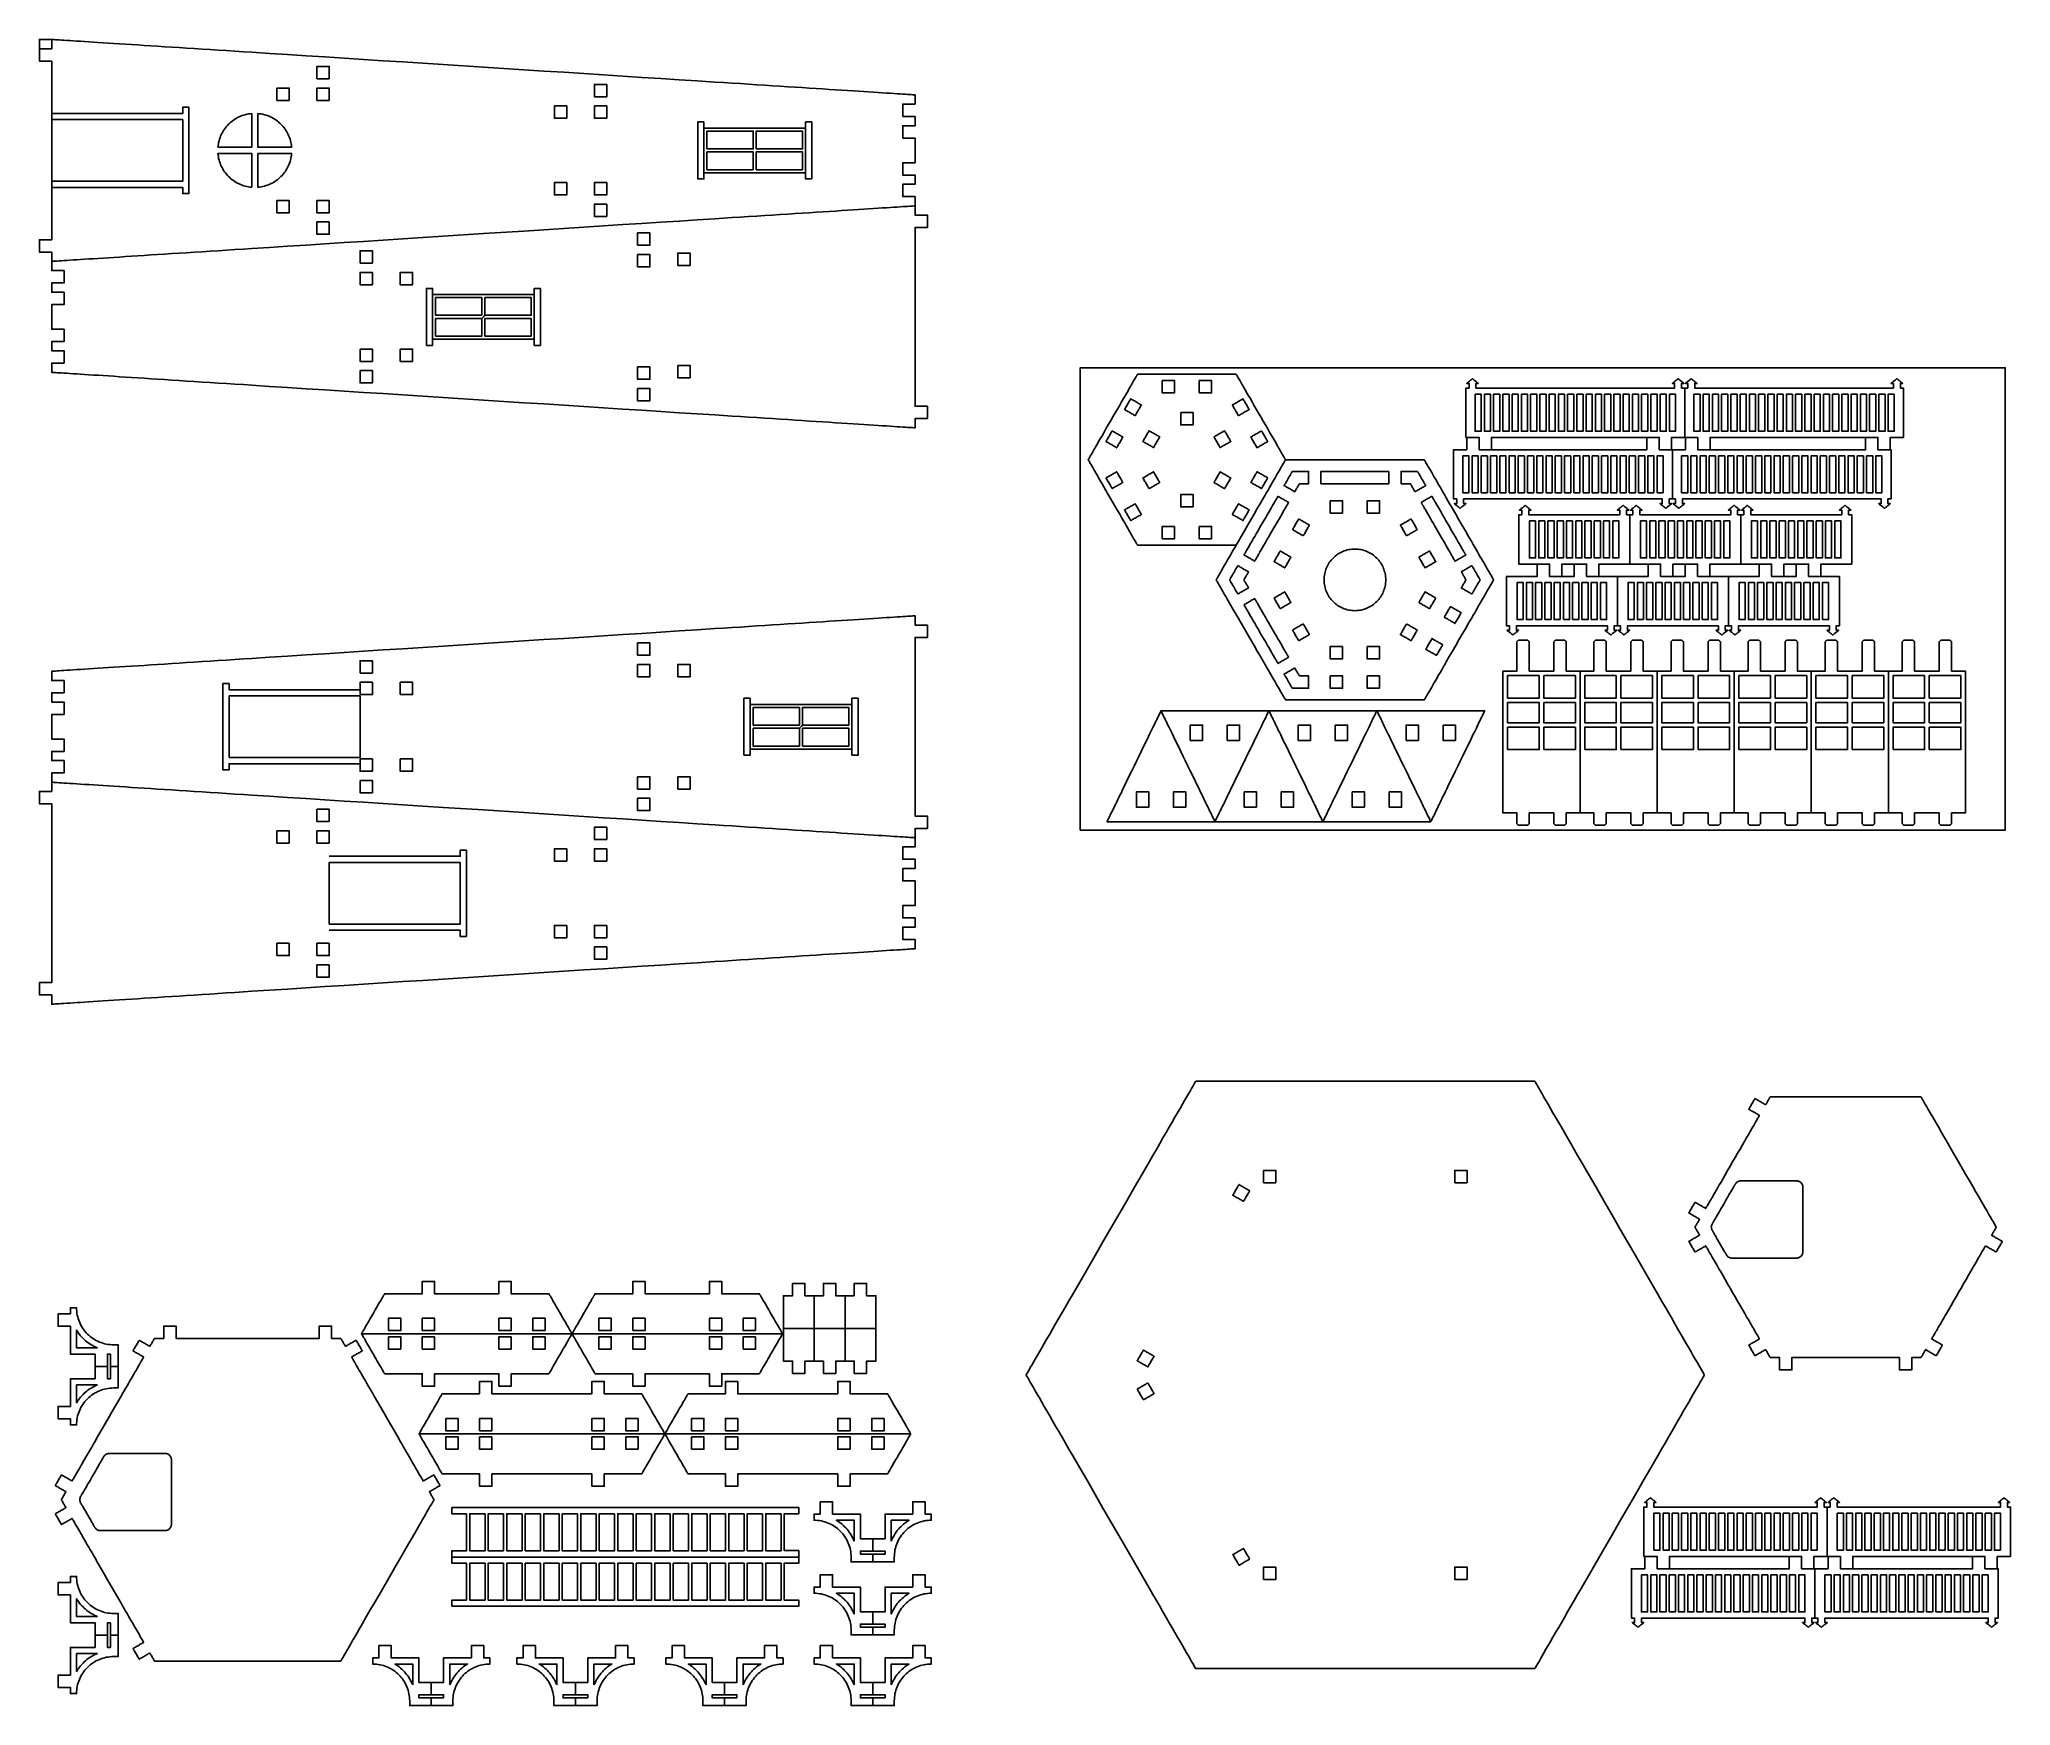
# Model space of a CAD drawing. Header units: millimetres. Extents: x 132 to 771, y 404 to 944.
import ezdxf

# ---------------------------------------------------------------- set-up
doc = ezdxf.new("R2010")
doc.units = ezdxf.units.MM
doc.header["$MEASUREMENT"] = 0
doc.layers.get('0').update_dxf_attribs({"linetype": 'CONTINUOUS', "true_color": 0xffffff})

msp = doc.modelspace()

# ---------------------------------------------------------------- linework, layer by layer
at = {"color": 7, "linetype": 'Continuous', "true_color": 0xffffff}
for points in [[(411.7, 919.03), (411.7, 919.05), (411.7, 919.08), (411.7, 919.13), (411.7, 919.21), (411.7, 919.3), (411.7, 919.4), (411.7, 919.66), (411.7, 919.96), (411.7, 920.3), (411.7, 920.66), (411.7, 921.03), (411.7, 921.41), (411.7, 921.77), (411.7, 922.11), (411.7, 922.41), (411.7, 922.66), (411.7, 922.77), (411.7, 922.86), (411.7, 922.93), (411.7, 922.99), (411.7, 923.02), (411.7, 923.03), (411.71, 923.03), (411.74, 923.03), (411.8, 923.03), (411.87, 923.03), (411.96, 923.03), (412.07, 923.03), (412.32, 923.03), (412.63, 923.03), (412.96, 923.03), (413.33, 923.03), (413.7, 923.03), (414.07, 923.03), (414.43, 923.03), (414.77, 923.03), (415.07, 923.03), (415.33, 923.03), (415.44, 923.03), (415.53, 923.03), (415.6, 923.03), (415.65, 923.03), (415.69, 923.03), (415.7, 923.03), (415.7, 923.04), (415.7, 923.07), (415.7, 923.11), (415.7, 923.16), (415.7, 923.31), (415.7, 923.5), (415.7, 923.73), (415.7, 923.98), (415.7, 924.25), (415.7, 924.53), (415.7, 924.81), (415.7, 925.08), (415.7, 925.34), (415.7, 925.57), (415.7, 925.76), (415.7, 925.9), (415.7, 925.96), (415.7, 926), (415.7, 926.03), (415.7, 926.03), (415.65, 926.04), (415.5, 926.05), (415.24, 926.06), (414.9, 926.09), (414.45, 926.11), (413.91, 926.15), (413.28, 926.19), (412.55, 926.24), (411.74, 926.29), (410.84, 926.35), (409.85, 926.41), (408.78, 926.48), (407.62, 926.55), (406.38, 926.63), (405.06, 926.72), (403.67, 926.81), (402.19, 926.9), (400.64, 927), (399.02, 927.11), (397.33, 927.21), (395.56, 927.33), (393.73, 927.45), (391.83, 927.57), (389.86, 927.69), (387.83, 927.83), (385.73, 927.96), (383.58, 928.1), (381.37, 928.24), (379.09, 928.39), (376.77, 928.54), (374.38, 928.69), (371.95, 928.85), (369.46, 929.01), (366.93, 929.17), (364.34, 929.34), (361.71, 929.5), (359.04, 929.68), (356.32, 929.85), (353.56, 930.03), (350.76, 930.21), (345.04, 930.58), (339.19, 930.95), (333.2, 931.34), (327.11, 931.73), (320.9, 932.13), (314.61, 932.53), (308.24, 932.94), (301.81, 933.36), (295.33, 933.77), (288.81, 934.19), (275.7, 935.03), (262.59, 935.88), (256.07, 936.3), (249.59, 936.71), (243.15, 937.13), (236.79, 937.54), (230.49, 937.94), (224.29, 938.34), (218.19, 938.73), (212.21, 939.12), (206.35, 939.49), (200.64, 939.86), (197.84, 940.04), (195.08, 940.22), (192.36, 940.39), (189.69, 940.56), (187.06, 940.73), (184.47, 940.9), (181.94, 941.06), (179.45, 941.22), (177.01, 941.38), (174.63, 941.53), (172.3, 941.68), (170.03, 941.83), (167.82, 941.97), (165.66, 942.11), (163.57, 942.24), (161.54, 942.37), (159.57, 942.5), (157.67, 942.62), (155.84, 942.74), (154.07, 942.85), (152.38, 942.96), (150.75, 943.07), (149.2, 943.17), (147.73, 943.26), (146.33, 943.35), (145.01, 943.43), (143.78, 943.51), (142.62, 943.59), (141.55, 943.66), (140.56, 943.72), (139.66, 943.78), (138.84, 943.83), (138.12, 943.88), (137.49, 943.92), (136.95, 943.95), (136.5, 943.98), (136.15, 944), (135.9, 944.02), (135.75, 944.03), (135.7, 944.03), (135.7, 944.03), (135.7, 944), (135.7, 943.96), (135.7, 943.9), (135.7, 943.76), (135.7, 943.57), (135.7, 943.34), (135.7, 943.08), (135.7, 942.81), (135.7, 942.53), (135.7, 942.25), (135.7, 941.98), (135.7, 941.73), (135.7, 941.5), (135.7, 941.31), (135.7, 941.16), (135.7, 941.11), (135.7, 941.07), (135.7, 941.04), (135.7, 941.03), (135.69, 941.03), (135.65, 941.03), (135.6, 941.03), (135.53, 941.03), (135.44, 941.03), (135.33, 941.03), (135.07, 941.03), (134.77, 941.03), (134.43, 941.03), (134.07, 941.03), (133.7, 941.03), (133.33, 941.03), (132.96, 941.03), (132.63, 941.03), (132.32, 941.03), (132.07, 941.03), (131.96, 941.03), (131.87, 941.03), (131.8, 941.03), (131.74, 941.03), (131.71, 941.03), (131.7, 941.03), (131.7, 941.02), (131.7, 940.99), (131.7, 940.93), (131.7, 940.86), (131.7, 940.77), (131.7, 940.66), (131.7, 940.41), (131.7, 940.11), (131.7, 939.77), (131.7, 939.41), (131.7, 939.03), (131.7, 938.66), (131.7, 938.3), (131.7, 937.96), (131.7, 937.66), (131.7, 937.4), (131.7, 937.3), (131.7, 937.21), (131.7, 937.13), (131.7, 937.08), (131.7, 937.05), (131.7, 937.03), (131.71, 937.03), (131.74, 937.03), (131.8, 937.03), (131.87, 937.03), (131.96, 937.03), (132.07, 937.03), (132.32, 937.03), (132.63, 937.03), (132.96, 937.03), (133.33, 937.03), (133.7, 937.03), (134.07, 937.03), (134.43, 937.03), (134.77, 937.03), (135.07, 937.03), (135.33, 937.03), (135.44, 937.03), (135.53, 937.03), (135.6, 937.03), (135.65, 937.03), (135.69, 937.03), (135.7, 937.03), (135.7, 936.99), (135.7, 936.87), (135.7, 936.66), (135.7, 936.38), (135.7, 936.03), (135.7, 935.6), (135.7, 935.1), (135.7, 934.54), (135.7, 933.92), (135.7, 933.23), (135.7, 932.48), (135.7, 931.68), (135.7, 930.83), (135.7, 929.92), (135.7, 928.97), (135.7, 927.97), (135.7, 926.93), (135.7, 925.85), (135.7, 923.58), (135.7, 921.18), (135.7, 918.68), (135.7, 916.09), (135.7, 913.44), (135.7, 910.75), (135.7, 908.03), (135.7, 905.32), (135.7, 902.62), (135.7, 899.97), (135.7, 897.39), (135.7, 894.88), (135.7, 892.49), (135.7, 890.22), (135.7, 889.14), (135.7, 888.1), (135.7, 887.1), (135.7, 886.15), (135.7, 885.24), (135.7, 884.39), (135.7, 883.58), (135.7, 882.84), (135.7, 882.15), (135.7, 881.53), (135.7, 880.96), (135.7, 880.47), (135.7, 880.04), (135.7, 879.69), (135.7, 879.4), (135.7, 879.2), (135.7, 879.08), (135.7, 879.03), (135.69, 879.03), (135.65, 879.03), (135.6, 879.03), (135.53, 879.03), (135.44, 879.03), (135.33, 879.03), (135.07, 879.03), (134.77, 879.03), (134.43, 879.03), (134.07, 879.03), (133.7, 879.03), (133.33, 879.03), (132.96, 879.03), (132.63, 879.03), (132.32, 879.03), (132.07, 879.03), (131.96, 879.03), (131.87, 879.03), (131.8, 879.03), (131.74, 879.03), (131.71, 879.03), (131.7, 879.03), (131.7, 879.02), (131.7, 878.99), (131.7, 878.93), (131.7, 878.86), (131.7, 878.77), (131.7, 878.66), (131.7, 878.41), (131.7, 878.11), (131.7, 877.77), (131.7, 877.41), (131.7, 877.03), (131.7, 876.66), (131.7, 876.3), (131.7, 875.96), (131.7, 875.66), (131.7, 875.4), (131.7, 875.3), (131.7, 875.21), (131.7, 875.13), (131.7, 875.08), (131.7, 875.05), (131.7, 875.03), (131.71, 875.03), (131.74, 875.03), (131.8, 875.03), (131.87, 875.03), (131.96, 875.03), (132.07, 875.03), (132.32, 875.03), (132.63, 875.03), (132.96, 875.03), (133.33, 875.03), (133.7, 875.03), (134.07, 875.03), (134.43, 875.03), (134.77, 875.03), (135.07, 875.03), (135.33, 875.03), (135.44, 875.03), (135.53, 875.03), (135.6, 875.03), (135.65, 875.03), (135.69, 875.03), (135.7, 875.03), (135.7, 875.03), (135.7, 875), (135.7, 874.96), (135.7, 874.9), (135.7, 874.76), (135.7, 874.57), (135.7, 874.34), (135.7, 874.08), (135.7, 873.81), (135.7, 873.53), (135.7, 873.25), (135.7, 872.98), (135.7, 872.73), (135.7, 872.5), (135.7, 872.31), (135.7, 872.16), (135.7, 872.11), (135.7, 872.07), (135.7, 872.04), (135.7, 872.03), (135.75, 872.04), (135.9, 872.05), (136.15, 872.06), (136.5, 872.09), (136.95, 872.11), (137.49, 872.15), (138.12, 872.19), (138.84, 872.24), (139.66, 872.29), (140.56, 872.35), (141.55, 872.41), (142.62, 872.48), (143.78, 872.55), (145.01, 872.63), (146.33, 872.72), (147.73, 872.81), (149.2, 872.9), (150.75, 873), (152.38, 873.11), (154.07, 873.21), (155.84, 873.33), (157.67, 873.45), (159.57, 873.57), (161.54, 873.69), (163.57, 873.83), (165.66, 873.96), (167.82, 874.1), (170.03, 874.24), (172.3, 874.39), (174.63, 874.54), (177.01, 874.69), (179.45, 874.85), (181.94, 875.01), (184.47, 875.17), (187.06, 875.34), (189.69, 875.5), (192.36, 875.68), (195.08, 875.85), (197.84, 876.03), (200.64, 876.21), (206.35, 876.58), (212.21, 876.95), (218.19, 877.34), (224.29, 877.73), (230.49, 878.13), (236.79, 878.53), (243.15, 878.94), (249.59, 879.36), (256.07, 879.77), (262.59, 880.19), (275.7, 881.03), (288.81, 881.88), (295.33, 882.3), (301.81, 882.71), (308.24, 883.13), (314.61, 883.54), (320.9, 883.94), (327.11, 884.34), (333.2, 884.73), (339.19, 885.12), (345.04, 885.49), (350.76, 885.86), (353.56, 886.04), (356.32, 886.22), (359.04, 886.39), (361.71, 886.56), (364.34, 886.73), (366.93, 886.9), (369.46, 887.06), (371.95, 887.22), (374.38, 887.38), (376.77, 887.53), (379.09, 887.68), (381.37, 887.83), (383.58, 887.97), (385.73, 888.11), (387.83, 888.24), (389.86, 888.37), (391.83, 888.5), (393.73, 888.62), (395.56, 888.74), (397.33, 888.85), (399.02, 888.96), (400.64, 889.07), (402.19, 889.17), (403.67, 889.26), (405.06, 889.35), (406.38, 889.43), (407.62, 889.51), (408.78, 889.59), (409.85, 889.66), (410.84, 889.72), (411.74, 889.78), (412.55, 889.83), (413.28, 889.88), (413.91, 889.92), (414.45, 889.95), (414.9, 889.98), (415.24, 890), (415.5, 890.02), (415.65, 890.03), (415.7, 890.03), (415.7, 890.04), (415.7, 890.07), (415.7, 890.11), (415.7, 890.16), (415.7, 890.31), (415.7, 890.5), (415.7, 890.73), (415.7, 890.98), (415.7, 891.25), (415.7, 891.53), (415.7, 891.81), (415.7, 892.08), (415.7, 892.34), (415.7, 892.57), (415.7, 892.76), (415.7, 892.9), (415.7, 892.96), (415.7, 893), (415.7, 893.03), (415.7, 893.03), (415.69, 893.03), (415.65, 893.03), (415.6, 893.03), (415.53, 893.03), (415.44, 893.03), (415.33, 893.03), (415.07, 893.03), (414.77, 893.03), (414.43, 893.03), (414.07, 893.03), (413.7, 893.03), (413.33, 893.03), (412.96, 893.03), (412.63, 893.03), (412.32, 893.03), (412.07, 893.03), (411.96, 893.03), (411.87, 893.03), (411.8, 893.03), (411.74, 893.03), (411.71, 893.03), (411.7, 893.03), (411.7, 893.05), (411.7, 893.08), (411.7, 893.13), (411.7, 893.21), (411.7, 893.3), (411.7, 893.4), (411.7, 893.66), (411.7, 893.96), (411.7, 894.3), (411.7, 894.66), (411.7, 895.03), (411.7, 895.41), (411.7, 895.77), (411.7, 896.11), (411.7, 896.41), (411.7, 896.66), (411.7, 896.77), (411.7, 896.86), (411.7, 896.93), (411.7, 896.99), (411.7, 897.02), (411.7, 897.03), (411.71, 897.03), (411.74, 897.03), (411.8, 897.03), (411.87, 897.03), (411.96, 897.03), (412.07, 897.03), (412.32, 897.03), (412.63, 897.03), (412.96, 897.03), (413.33, 897.03), (413.7, 897.03), (414.07, 897.03), (414.43, 897.03), (414.77, 897.03), (415.07, 897.03), (415.33, 897.03), (415.44, 897.03), (415.53, 897.03), (415.6, 897.03), (415.65, 897.03), (415.69, 897.03), (415.7, 897.03), (415.7, 897.04), (415.7, 897.07), (415.7, 897.11), (415.7, 897.16), (415.7, 897.31), (415.7, 897.5), (415.7, 897.73), (415.7, 897.98), (415.7, 898.25), (415.7, 898.53), (415.7, 898.81), (415.7, 899.08), (415.7, 899.34), (415.7, 899.57), (415.7, 899.76), (415.7, 899.9), (415.7, 899.96), (415.7, 900), (415.7, 900.03), (415.7, 900.03), (415.69, 900.03), (415.65, 900.03), (415.6, 900.03), (415.53, 900.03), (415.44, 900.03), (415.33, 900.03), (415.07, 900.03), (414.77, 900.03), (414.43, 900.03), (414.07, 900.03), (413.7, 900.03), (413.33, 900.03), (412.96, 900.03), (412.63, 900.03), (412.32, 900.03), (412.07, 900.03), (411.96, 900.03), (411.87, 900.03), (411.8, 900.03), (411.74, 900.03), (411.71, 900.03), (411.7, 900.03), (411.7, 900.05), (411.7, 900.08), (411.7, 900.13), (411.7, 900.21), (411.7, 900.3), (411.7, 900.4), (411.7, 900.66), (411.7, 900.96), (411.7, 901.3), (411.7, 901.66), (411.7, 902.03), (411.7, 902.41), (411.7, 902.77), (411.7, 903.11), (411.7, 903.41), (411.7, 903.66), (411.7, 903.77), (411.7, 903.86), (411.7, 903.93), (411.7, 903.99), (411.7, 904.02), (411.7, 904.03), (411.71, 904.03), (411.74, 904.03), (411.8, 904.03), (411.87, 904.03), (411.96, 904.03), (412.07, 904.03), (412.32, 904.03), (412.63, 904.03), (412.96, 904.03), (413.33, 904.03), (413.7, 904.03), (414.07, 904.03), (414.43, 904.03), (414.77, 904.03), (415.07, 904.03), (415.33, 904.03), (415.44, 904.03), (415.53, 904.03), (415.6, 904.03), (415.65, 904.03), (415.69, 904.03), (415.7, 904.03), (415.7, 904.06), (415.7, 904.12), (415.7, 904.23), (415.7, 904.38), (415.7, 904.56), (415.7, 904.77), (415.7, 905.01), (415.7, 905.28), (415.7, 905.58), (415.7, 905.89), (415.7, 906.22), (415.7, 906.57), (415.7, 907.29), (415.7, 908.03), (415.7, 908.78), (415.7, 909.5), (415.7, 909.85), (415.7, 910.18), (415.7, 910.49), (415.7, 910.78), (415.7, 911.05), (415.7, 911.3), (415.7, 911.51), (415.7, 911.69), (415.7, 911.84), (415.7, 911.94), (415.7, 912.01), (415.7, 912.03), (415.69, 912.03), (415.65, 912.03), (415.6, 912.03), (415.53, 912.03), (415.44, 912.03), (415.33, 912.03), (415.07, 912.03), (414.77, 912.03), (414.43, 912.03), (414.07, 912.03), (413.7, 912.03), (413.33, 912.03), (412.96, 912.03), (412.63, 912.03), (412.32, 912.03), (412.07, 912.03), (411.96, 912.03), (411.87, 912.03), (411.8, 912.03), (411.74, 912.03), (411.71, 912.03), (411.7, 912.03), (411.7, 912.05), (411.7, 912.08), (411.7, 912.13), (411.7, 912.21), (411.7, 912.3), (411.7, 912.4), (411.7, 912.66), (411.7, 912.96), (411.7, 913.3), (411.7, 913.66), (411.7, 914.03), (411.7, 914.41), (411.7, 914.77), (411.7, 915.11), (411.7, 915.41), (411.7, 915.66), (411.7, 915.77), (411.7, 915.86), (411.7, 915.93), (411.7, 915.99), (411.7, 916.02), (411.7, 916.03), (411.71, 916.03), (411.74, 916.03), (411.8, 916.03), (411.87, 916.03), (411.96, 916.03), (412.07, 916.03), (412.32, 916.03), (412.63, 916.03), (412.96, 916.03), (413.33, 916.03), (413.7, 916.03), (414.07, 916.03), (414.43, 916.03), (414.77, 916.03), (415.07, 916.03), (415.33, 916.03), (415.44, 916.03), (415.53, 916.03), (415.6, 916.03), (415.65, 916.03), (415.69, 916.03), (415.7, 916.03), (415.7, 916.04), (415.7, 916.07), (415.7, 916.11), (415.7, 916.16), (415.7, 916.31), (415.7, 916.5), (415.7, 916.73), (415.7, 916.98), (415.7, 917.25), (415.7, 917.53), (415.7, 917.81), (415.7, 918.08), (415.7, 918.34), (415.7, 918.57), (415.7, 918.76), (415.7, 918.9), (415.7, 918.96), (415.7, 919), (415.7, 919.03), (415.7, 919.03), (415.69, 919.03), (415.65, 919.03), (415.6, 919.03), (415.53, 919.03), (415.44, 919.03), (415.33, 919.03), (415.07, 919.03), (414.77, 919.03), (414.43, 919.03), (414.07, 919.03), (413.7, 919.03), (413.33, 919.03), (412.96, 919.03), (412.63, 919.03), (412.32, 919.03), (412.07, 919.03), (411.96, 919.03), (411.87, 919.03), (411.8, 919.03), (411.74, 919.03), (411.71, 919.03), (411.7, 919.03)], [(135.7, 944.03), (135.69, 944.03), (135.65, 944.03), (135.6, 944.03), (135.53, 944.03), (135.44, 944.03), (135.33, 944.03), (135.07, 944.03), (134.77, 944.03), (134.43, 944.03), (134.07, 944.03), (133.7, 944.03), (133.33, 944.03), (132.96, 944.03), (132.63, 944.03), (132.32, 944.03), (132.07, 944.03), (131.96, 944.03), (131.87, 944.03), (131.8, 944.03), (131.74, 944.03), (131.71, 944.03), (131.7, 944.03), (131.7, 944.03), (131.7, 944), (131.7, 943.96), (131.7, 943.9), (131.7, 943.76), (131.7, 943.57), (131.7, 943.34), (131.7, 943.08), (131.7, 942.81), (131.7, 942.53), (131.7, 942.25), (131.7, 941.98), (131.7, 941.73), (131.7, 941.5), (131.7, 941.31), (131.7, 941.16), (131.7, 941.11), (131.7, 941.07), (131.7, 941.04), (131.7, 941.03)], [(225.7, 931.25), (225.69, 931.25), (225.65, 931.25), (225.6, 931.25), (225.53, 931.25), (225.44, 931.25), (225.33, 931.25), (225.07, 931.25), (224.77, 931.25), (224.43, 931.25), (224.07, 931.25), (223.7, 931.25), (223.33, 931.25), (222.96, 931.25), (222.63, 931.25), (222.32, 931.25), (222.07, 931.25), (221.96, 931.25), (221.87, 931.25), (221.8, 931.25), (221.74, 931.25), (221.71, 931.25), (221.7, 931.25), (221.7, 931.26), (221.7, 931.29), (221.7, 931.35), (221.7, 931.42), (221.7, 931.51), (221.7, 931.62), (221.7, 931.87), (221.7, 932.17), (221.7, 932.51), (221.7, 932.87), (221.7, 933.25), (221.7, 933.62), (221.7, 933.98), (221.7, 934.32), (221.7, 934.62), (221.7, 934.88), (221.7, 934.98), (221.7, 935.07), (221.7, 935.15), (221.7, 935.2), (221.7, 935.23), (221.7, 935.25), (221.71, 935.25), (221.74, 935.25), (221.8, 935.25), (221.87, 935.25), (221.96, 935.25), (222.07, 935.25), (222.32, 935.25), (222.63, 935.25), (222.96, 935.25), (223.33, 935.25), (223.7, 935.25), (224.07, 935.25), (224.43, 935.25), (224.77, 935.25), (225.07, 935.25), (225.33, 935.25), (225.44, 935.25), (225.53, 935.25), (225.6, 935.25), (225.65, 935.25), (225.69, 935.25), (225.7, 935.25), (225.7, 935.23), (225.7, 935.2), (225.7, 935.15), (225.7, 935.07), (225.7, 934.98), (225.7, 934.88), (225.7, 934.62), (225.7, 934.32), (225.7, 933.98), (225.7, 933.62), (225.7, 933.25), (225.7, 932.87), (225.7, 932.51), (225.7, 932.17), (225.7, 931.87), (225.7, 931.62), (225.7, 931.51), (225.7, 931.42), (225.7, 931.35), (225.7, 931.29), (225.7, 931.26), (225.7, 931.25)], [(212.7, 924.25), (212.69, 924.25), (212.65, 924.25), (212.6, 924.25), (212.53, 924.25), (212.44, 924.25), (212.33, 924.25), (212.07, 924.25), (211.77, 924.25), (211.43, 924.25), (211.07, 924.25), (210.7, 924.25), (210.33, 924.25), (209.96, 924.25), (209.63, 924.25), (209.32, 924.25), (209.07, 924.25), (208.96, 924.25), (208.87, 924.25), (208.8, 924.25), (208.74, 924.25), (208.71, 924.25), (208.7, 924.25), (208.7, 924.26), (208.7, 924.29), (208.7, 924.35), (208.7, 924.42), (208.7, 924.51), (208.7, 924.62), (208.7, 924.87), (208.7, 925.17), (208.7, 925.51), (208.7, 925.87), (208.7, 926.25), (208.7, 926.62), (208.7, 926.98), (208.7, 927.32), (208.7, 927.62), (208.7, 927.88), (208.7, 927.98), (208.7, 928.07), (208.7, 928.15), (208.7, 928.2), (208.7, 928.23), (208.7, 928.25), (208.71, 928.25), (208.74, 928.25), (208.8, 928.25), (208.87, 928.25), (208.96, 928.25), (209.07, 928.25), (209.32, 928.25), (209.63, 928.25), (209.96, 928.25), (210.33, 928.25), (210.7, 928.25), (211.07, 928.25), (211.43, 928.25), (211.77, 928.25), (212.07, 928.25), (212.33, 928.25), (212.44, 928.25), (212.53, 928.25), (212.6, 928.25), (212.65, 928.25), (212.69, 928.25), (212.7, 928.25), (212.7, 928.23), (212.7, 928.2), (212.7, 928.15), (212.7, 928.07), (212.7, 927.98), (212.7, 927.88), (212.7, 927.62), (212.7, 927.32), (212.7, 926.98), (212.7, 926.62), (212.7, 926.25), (212.7, 925.87), (212.7, 925.51), (212.7, 925.17), (212.7, 924.87), (212.7, 924.62), (212.7, 924.51), (212.7, 924.42), (212.7, 924.35), (212.7, 924.29), (212.7, 924.26), (212.7, 924.25)], [(225.7, 924.25), (225.69, 924.25), (225.65, 924.25), (225.6, 924.25), (225.53, 924.25), (225.44, 924.25), (225.33, 924.25), (225.07, 924.25), (224.77, 924.25), (224.43, 924.25), (224.07, 924.25), (223.7, 924.25), (223.33, 924.25), (222.96, 924.25), (222.63, 924.25), (222.32, 924.25), (222.07, 924.25), (221.96, 924.25), (221.87, 924.25), (221.8, 924.25), (221.74, 924.25), (221.71, 924.25), (221.7, 924.25), (221.7, 924.26), (221.7, 924.29), (221.7, 924.35), (221.7, 924.42), (221.7, 924.51), (221.7, 924.62), (221.7, 924.87), (221.7, 925.17), (221.7, 925.51), (221.7, 925.87), (221.7, 926.25), (221.7, 926.62), (221.7, 926.98), (221.7, 927.32), (221.7, 927.62), (221.7, 927.88), (221.7, 927.98), (221.7, 928.07), (221.7, 928.15), (221.7, 928.2), (221.7, 928.23), (221.7, 928.25), (221.71, 928.25), (221.74, 928.25), (221.8, 928.25), (221.87, 928.25), (221.96, 928.25), (222.07, 928.25), (222.32, 928.25), (222.63, 928.25), (222.96, 928.25), (223.33, 928.25), (223.7, 928.25), (224.07, 928.25), (224.43, 928.25), (224.77, 928.25), (225.07, 928.25), (225.33, 928.25), (225.44, 928.25), (225.53, 928.25), (225.6, 928.25), (225.65, 928.25), (225.69, 928.25), (225.7, 928.25), (225.7, 928.23), (225.7, 928.2), (225.7, 928.15), (225.7, 928.07), (225.7, 927.98), (225.7, 927.88), (225.7, 927.62), (225.7, 927.32), (225.7, 926.98), (225.7, 926.62), (225.7, 926.25), (225.7, 925.87), (225.7, 925.51), (225.7, 925.17), (225.7, 924.87), (225.7, 924.62), (225.7, 924.51), (225.7, 924.42), (225.7, 924.35), (225.7, 924.29), (225.7, 924.26), (225.7, 924.25)], [(315.7, 925.46), (315.69, 925.46), (315.65, 925.46), (315.6, 925.46), (315.53, 925.46), (315.44, 925.46), (315.33, 925.46), (315.07, 925.46), (314.77, 925.46), (314.43, 925.46), (314.07, 925.46), (313.7, 925.46), (313.33, 925.46), (312.96, 925.46), (312.63, 925.46), (312.32, 925.46), (312.07, 925.46), (311.96, 925.46), (311.87, 925.46), (311.8, 925.46), (311.74, 925.46), (311.71, 925.46), (311.7, 925.46), (311.7, 925.47), (311.7, 925.51), (311.7, 925.56), (311.7, 925.63), (311.7, 925.72), (311.7, 925.83), (311.7, 926.09), (311.7, 926.39), (311.7, 926.73), (311.7, 927.09), (311.7, 927.46), (311.7, 927.83), (311.7, 928.2), (311.7, 928.53), (311.7, 928.84), (311.7, 929.09), (311.7, 929.2), (311.7, 929.29), (311.7, 929.36), (311.7, 929.42), (311.7, 929.45), (311.7, 929.46), (311.71, 929.46), (311.74, 929.46), (311.8, 929.46), (311.87, 929.46), (311.96, 929.46), (312.07, 929.46), (312.32, 929.46), (312.63, 929.46), (312.96, 929.46), (313.33, 929.46), (313.7, 929.46), (314.07, 929.46), (314.43, 929.46), (314.77, 929.46), (315.07, 929.46), (315.33, 929.46), (315.44, 929.46), (315.53, 929.46), (315.6, 929.46), (315.65, 929.46), (315.69, 929.46), (315.7, 929.46), (315.7, 929.45), (315.7, 929.42), (315.7, 929.36), (315.7, 929.29), (315.7, 929.2), (315.7, 929.09), (315.7, 928.84), (315.7, 928.53), (315.7, 928.2), (315.7, 927.83), (315.7, 927.46), (315.7, 927.09), (315.7, 926.73), (315.7, 926.39), (315.7, 926.09), (315.7, 925.83), (315.7, 925.72), (315.7, 925.63), (315.7, 925.56), (315.7, 925.51), (315.7, 925.47), (315.7, 925.46)], [(135.7, 896.03), (135.73, 896.03), (135.82, 896.03), (135.97, 896.03), (136.18, 896.03), (136.44, 896.03), (136.75, 896.03), (137.11, 896.03), (137.52, 896.03), (137.98, 896.03), (138.49, 896.03), (139.03, 896.03), (139.62, 896.03), (140.91, 896.03), (142.34, 896.03), (143.89, 896.03), (145.56, 896.03), (147.31, 896.03), (149.15, 896.03), (151.04, 896.03), (152.99, 896.03), (156.95, 896.03), (160.91, 896.03), (162.86, 896.03), (164.75, 896.03), (166.59, 896.03), (168.34, 896.03), (170, 896.03), (171.56, 896.03), (172.99, 896.03), (174.28, 896.03), (174.86, 896.03), (175.41, 896.03), (175.91, 896.03), (176.37, 896.03), (176.78, 896.03), (177.15, 896.03), (177.46, 896.03), (177.72, 896.03), (177.93, 896.03), (178.08, 896.03), (178.17, 896.03), (178.2, 896.03), (178.2, 896.01), (178.2, 895.95), (178.2, 895.85), (178.2, 895.72), (178.2, 895.57), (178.2, 895.4), (178.2, 895.03), (178.2, 894.67), (178.2, 894.5), (178.2, 894.35), (178.2, 894.22), (178.2, 894.12), (178.2, 894.06), (178.2, 894.03), (178.22, 894.03), (178.28, 894.03), (178.38, 894.03), (178.51, 894.03), (178.66, 894.03), (178.83, 894.03), (179.2, 894.03), (179.57, 894.03), (179.73, 894.03), (179.89, 894.03), (180.01, 894.03), (180.11, 894.03), (180.18, 894.03), (180.2, 894.03), (180.2, 894.05), (180.2, 894.11), (180.2, 894.21), (180.2, 894.35), (180.2, 894.52), (180.2, 894.73), (180.2, 894.97), (180.2, 895.24), (180.2, 895.54), (180.2, 895.87), (180.2, 896.23), (180.2, 896.62), (180.2, 897.03), (180.2, 897.47), (180.2, 897.93), (180.2, 898.41), (180.2, 898.91), (180.2, 899.43), (180.2, 899.97), (180.2, 900.53), (180.2, 901.1), (180.2, 901.68), (180.2, 902.89), (180.2, 904.14), (180.2, 905.42), (180.2, 906.72), (180.2, 908.03), (180.2, 909.34), (180.2, 910.65), (180.2, 911.93), (180.2, 913.17), (180.2, 914.38), (180.2, 914.97), (180.2, 915.54), (180.2, 916.1), (180.2, 916.64), (180.2, 917.16), (180.2, 917.66), (180.2, 918.14), (180.2, 918.6), (180.2, 919.04), (180.2, 919.45), (180.2, 919.84), (180.2, 920.2), (180.2, 920.53), (180.2, 920.83), (180.2, 921.1), (180.2, 921.34), (180.2, 921.55), (180.2, 921.72), (180.2, 921.85), (180.2, 921.95), (180.2, 922.01), (180.2, 922.03), (180.18, 922.03), (180.11, 922.03), (180.01, 922.03), (179.89, 922.03), (179.73, 922.03), (179.57, 922.03), (179.2, 922.03), (178.83, 922.03), (178.66, 922.03), (178.51, 922.03), (178.38, 922.03), (178.28, 922.03), (178.22, 922.03), (178.2, 922.03), (178.2, 922.01), (178.2, 921.95), (178.2, 921.85), (178.2, 921.72), (178.2, 921.57), (178.2, 921.4), (178.2, 921.03), (178.2, 920.67), (178.2, 920.5), (178.2, 920.35), (178.2, 920.22), (178.2, 920.12), (178.2, 920.06), (178.2, 920.03), (178.17, 920.03), (178.08, 920.03), (177.93, 920.03), (177.72, 920.03), (177.46, 920.03), (177.15, 920.03), (176.78, 920.03), (176.37, 920.03), (175.91, 920.03), (175.41, 920.03), (174.86, 920.03), (174.28, 920.03), (172.99, 920.03), (171.56, 920.03), (170, 920.03), (168.34, 920.03), (166.59, 920.03), (164.75, 920.03), (162.86, 920.03), (160.91, 920.03), (156.95, 920.03), (152.99, 920.03), (151.04, 920.03), (149.15, 920.03), (147.31, 920.03), (145.56, 920.03), (143.89, 920.03), (142.34, 920.03), (140.91, 920.03), (139.62, 920.03), (139.03, 920.03), (138.49, 920.03), (137.98, 920.03), (137.52, 920.03), (137.11, 920.03), (136.75, 920.03), (136.44, 920.03), (136.18, 920.03), (135.97, 920.03), (135.82, 920.03), (135.73, 920.03), (135.7, 920.03)], [(302.7, 918.46), (302.69, 918.46), (302.65, 918.46), (302.6, 918.46), (302.53, 918.46), (302.44, 918.46), (302.33, 918.46), (302.07, 918.46), (301.77, 918.46), (301.43, 918.46), (301.07, 918.46), (300.7, 918.46), (300.33, 918.46), (299.96, 918.46), (299.63, 918.46), (299.32, 918.46), (299.07, 918.46), (298.96, 918.46), (298.87, 918.46), (298.8, 918.46), (298.74, 918.46), (298.71, 918.46), (298.7, 918.46), (298.7, 918.47), (298.7, 918.51), (298.7, 918.56), (298.7, 918.63), (298.7, 918.72), (298.7, 918.83), (298.7, 919.09), (298.7, 919.39), (298.7, 919.73), (298.7, 920.09), (298.7, 920.46), (298.7, 920.83), (298.7, 921.2), (298.7, 921.53), (298.7, 921.84), (298.7, 922.09), (298.7, 922.2), (298.7, 922.29), (298.7, 922.36), (298.7, 922.42), (298.7, 922.45), (298.7, 922.46), (298.71, 922.46), (298.74, 922.46), (298.8, 922.46), (298.87, 922.46), (298.96, 922.46), (299.07, 922.46), (299.32, 922.46), (299.63, 922.46), (299.96, 922.46), (300.33, 922.46), (300.7, 922.46), (301.07, 922.46), (301.43, 922.46), (301.77, 922.46), (302.07, 922.46), (302.33, 922.46), (302.44, 922.46), (302.53, 922.46), (302.6, 922.46), (302.65, 922.46), (302.69, 922.46), (302.7, 922.46), (302.7, 922.45), (302.7, 922.42), (302.7, 922.36), (302.7, 922.29), (302.7, 922.2), (302.7, 922.09), (302.7, 921.84), (302.7, 921.53), (302.7, 921.2), (302.7, 920.83), (302.7, 920.46), (302.7, 920.09), (302.7, 919.73), (302.7, 919.39), (302.7, 919.09), (302.7, 918.83), (302.7, 918.72), (302.7, 918.63), (302.7, 918.56), (302.7, 918.51), (302.7, 918.47), (302.7, 918.46)], [(315.7, 918.46), (315.69, 918.46), (315.65, 918.46), (315.6, 918.46), (315.53, 918.46), (315.44, 918.46), (315.33, 918.46), (315.07, 918.46), (314.77, 918.46), (314.43, 918.46), (314.07, 918.46), (313.7, 918.46), (313.33, 918.46), (312.96, 918.46), (312.63, 918.46), (312.32, 918.46), (312.07, 918.46), (311.96, 918.46), (311.87, 918.46), (311.8, 918.46), (311.74, 918.46), (311.71, 918.46), (311.7, 918.46), (311.7, 918.47), (311.7, 918.51), (311.7, 918.56), (311.7, 918.63), (311.7, 918.72), (311.7, 918.83), (311.7, 919.09), (311.7, 919.39), (311.7, 919.73), (311.7, 920.09), (311.7, 920.46), (311.7, 920.83), (311.7, 921.2), (311.7, 921.53), (311.7, 921.84), (311.7, 922.09), (311.7, 922.2), (311.7, 922.29), (311.7, 922.36), (311.7, 922.42), (311.7, 922.45), (311.7, 922.46), (311.71, 922.46), (311.74, 922.46), (311.8, 922.46), (311.87, 922.46), (311.96, 922.46), (312.07, 922.46), (312.32, 922.46), (312.63, 922.46), (312.96, 922.46), (313.33, 922.46), (313.7, 922.46), (314.07, 922.46), (314.43, 922.46), (314.77, 922.46), (315.07, 922.46), (315.33, 922.46), (315.44, 922.46), (315.53, 922.46), (315.6, 922.46), (315.65, 922.46), (315.69, 922.46), (315.7, 922.46), (315.7, 922.45), (315.7, 922.42), (315.7, 922.36), (315.7, 922.29), (315.7, 922.2), (315.7, 922.09), (315.7, 921.84), (315.7, 921.53), (315.7, 921.2), (315.7, 920.83), (315.7, 920.46), (315.7, 920.09), (315.7, 919.73), (315.7, 919.39), (315.7, 919.09), (315.7, 918.83), (315.7, 918.72), (315.7, 918.63), (315.7, 918.56), (315.7, 918.51), (315.7, 918.47), (315.7, 918.46)], [(178.2, 918.03), (178.17, 918.03), (178.08, 918.03), (177.93, 918.03), (177.72, 918.03), (177.46, 918.03), (177.15, 918.03), (176.78, 918.03), (176.37, 918.03), (175.91, 918.03), (175.41, 918.03), (174.86, 918.03), (174.28, 918.03), (172.99, 918.03), (171.56, 918.03), (170, 918.03), (168.34, 918.03), (166.59, 918.03), (164.75, 918.03), (162.86, 918.03), (160.91, 918.03), (156.95, 918.03), (152.99, 918.03), (151.04, 918.03), (149.15, 918.03), (147.31, 918.03), (145.56, 918.03), (143.89, 918.03), (142.34, 918.03), (140.91, 918.03), (139.62, 918.03), (139.03, 918.03), (138.49, 918.03), (137.98, 918.03), (137.52, 918.03), (137.11, 918.03), (136.75, 918.03), (136.44, 918.03), (136.18, 918.03), (135.97, 918.03), (135.82, 918.03), (135.73, 918.03), (135.7, 918.03), (135.7, 918.02), (135.7, 917.98), (135.7, 917.91), (135.7, 917.81), (135.7, 917.69), (135.7, 917.54), (135.7, 917.37), (135.7, 917.17), (135.7, 916.96), (135.7, 916.72), (135.7, 916.46), (135.7, 916.19), (135.7, 915.89), (135.7, 915.58), (135.7, 915.25), (135.7, 914.91), (135.7, 914.18), (135.7, 913.4), (135.7, 912.57), (135.7, 911.71), (135.7, 910.81), (135.7, 909.9), (135.7, 908.03), (135.7, 906.17), (135.7, 905.25), (135.7, 904.36), (135.7, 903.5), (135.7, 902.67), (135.7, 901.89), (135.7, 901.16), (135.7, 900.81), (135.7, 900.49), (135.7, 900.17), (135.7, 899.88), (135.7, 899.6), (135.7, 899.35), (135.7, 899.11), (135.7, 898.89), (135.7, 898.7), (135.7, 898.53), (135.7, 898.38), (135.7, 898.26), (135.7, 898.16), (135.7, 898.09), (135.7, 898.05), (135.7, 898.03), (135.73, 898.03), (135.82, 898.03), (135.97, 898.03), (136.18, 898.03), (136.44, 898.03), (136.75, 898.03), (137.11, 898.03), (137.52, 898.03), (137.98, 898.03), (138.49, 898.03), (139.03, 898.03), (139.62, 898.03), (140.91, 898.03), (142.34, 898.03), (143.89, 898.03), (145.56, 898.03), (147.31, 898.03), (149.15, 898.03), (151.04, 898.03), (152.99, 898.03), (156.95, 898.03), (160.91, 898.03), (162.86, 898.03), (164.75, 898.03), (166.59, 898.03), (168.34, 898.03), (170, 898.03), (171.56, 898.03), (172.99, 898.03), (174.28, 898.03), (174.86, 898.03), (175.41, 898.03), (175.91, 898.03), (176.37, 898.03), (176.78, 898.03), (177.15, 898.03), (177.46, 898.03), (177.72, 898.03), (177.93, 898.03), (178.08, 898.03), (178.17, 898.03), (178.2, 898.03), (178.2, 898.05), (178.2, 898.09), (178.2, 898.16), (178.2, 898.26), (178.2, 898.38), (178.2, 898.53), (178.2, 898.7), (178.2, 898.89), (178.2, 899.11), (178.2, 899.35), (178.2, 899.6), (178.2, 899.88), (178.2, 900.17), (178.2, 900.49), (178.2, 900.81), (178.2, 901.16), (178.2, 901.89), (178.2, 902.67), (178.2, 903.5), (178.2, 904.36), (178.2, 905.25), (178.2, 906.17), (178.2, 908.03), (178.2, 909.9), (178.2, 910.81), (178.2, 911.71), (178.2, 912.57), (178.2, 913.4), (178.2, 914.18), (178.2, 914.91), (178.2, 915.25), (178.2, 915.58), (178.2, 915.89), (178.2, 916.19), (178.2, 916.46), (178.2, 916.72), (178.2, 916.96), (178.2, 917.17), (178.2, 917.37), (178.2, 917.54), (178.2, 917.69), (178.2, 917.81), (178.2, 917.91), (178.2, 917.98), (178.2, 918.02), (178.2, 918.03)], [(189.59, 909.03), (189.6, 909.03), (189.62, 909.03), (189.66, 909.03), (189.71, 909.03), (189.86, 909.03), (190.06, 909.03), (190.31, 909.03), (190.6, 909.03), (190.93, 909.03), (191.3, 909.03), (191.7, 909.03), (192.13, 909.03), (192.58, 909.03), (193.06, 909.03), (193.54, 909.03), (194.05, 909.03), (195.07, 909.03), (196.09, 909.03), (196.59, 909.03), (197.08, 909.03), (197.55, 909.03), (198, 909.03), (198.43, 909.03), (198.83, 909.03), (199.2, 909.03), (199.53, 909.03), (199.82, 909.03), (200.07, 909.03), (200.27, 909.03), (200.42, 909.03), (200.47, 909.03), (200.51, 909.03), (200.53, 909.03), (200.54, 909.03), (200.55, 909.04), (200.55, 909.07), (200.55, 909.1), (200.55, 909.16), (200.55, 909.3), (200.55, 909.5), (200.55, 909.75), (200.55, 910.04), (200.55, 910.38), (200.55, 910.75), (200.55, 911.15), (200.55, 911.58), (200.55, 912.03), (200.55, 912.5), (200.55, 912.99), (200.55, 913.49), (200.55, 914.51), (200.55, 915.53), (200.55, 916.03), (200.55, 916.52), (200.55, 917), (200.55, 917.45), (200.55, 917.88), (200.55, 918.28), (200.55, 918.65), (200.55, 918.98), (200.55, 919.27), (200.55, 919.52), (200.55, 919.72), (200.55, 919.86), (200.55, 919.92), (200.55, 919.96), (200.55, 919.98), (200.55, 919.99), (200, 919.93), (199.47, 919.85), (198.94, 919.75), (198.42, 919.62), (197.91, 919.47), (197.41, 919.3), (196.92, 919.11), (196.44, 918.89), (195.97, 918.66), (195.51, 918.41), (195.07, 918.14), (194.64, 917.85), (194.22, 917.54), (193.82, 917.22), (193.43, 916.88), (193.06, 916.52), (192.7, 916.14), (192.36, 915.76), (192.04, 915.35), (191.73, 914.94), (191.44, 914.51), (191.17, 914.06), (190.92, 913.61), (190.68, 913.14), (190.47, 912.66), (190.28, 912.17), (190.11, 911.67), (189.96, 911.16), (189.83, 910.64), (189.73, 910.11), (189.65, 909.58), (189.59, 909.03)], [(202.55, 909.03), (202.55, 909.03), (202.58, 909.03), (202.62, 909.03), (202.67, 909.03), (202.82, 909.03), (203.02, 909.03), (203.27, 909.03), (203.56, 909.03), (203.89, 909.03), (204.26, 909.03), (204.66, 909.03), (205.09, 909.03), (205.54, 909.03), (206.01, 909.03), (206.5, 909.03), (207, 909.03), (208.02, 909.03), (209.05, 909.03), (209.55, 909.03), (210.04, 909.03), (210.51, 909.03), (210.96, 909.03), (211.39, 909.03), (211.79, 909.03), (212.16, 909.03), (212.49, 909.03), (212.78, 909.03), (213.03, 909.03), (213.23, 909.03), (213.38, 909.03), (213.43, 909.03), (213.47, 909.03), (213.49, 909.03), (213.5, 909.03), (213.45, 909.58), (213.36, 910.11), (213.26, 910.64), (213.13, 911.16), (212.98, 911.67), (212.81, 912.17), (212.62, 912.66), (212.41, 913.14), (212.17, 913.61), (211.92, 914.07), (211.65, 914.51), (211.36, 914.94), (211.05, 915.36), (210.73, 915.76), (210.39, 916.15), (210.03, 916.52), (209.66, 916.88), (209.27, 917.22), (208.87, 917.54), (208.45, 917.85), (208.02, 918.14), (207.58, 918.41), (207.12, 918.66), (206.65, 918.9), (206.17, 919.11), (205.68, 919.3), (205.18, 919.47), (204.67, 919.62), (204.15, 919.75), (203.63, 919.85), (203.09, 919.93), (202.55, 919.99), (202.55, 919.98), (202.55, 919.96), (202.55, 919.92), (202.55, 919.87), (202.55, 919.72), (202.55, 919.52), (202.55, 919.27), (202.55, 918.98), (202.55, 918.65), (202.55, 918.28), (202.55, 917.88), (202.55, 917.45), (202.55, 917), (202.55, 916.52), (202.55, 916.03), (202.55, 915.53), (202.55, 914.51), (202.55, 913.49), (202.55, 912.99), (202.55, 912.5), (202.55, 912.03), (202.55, 911.57), (202.55, 911.14), (202.55, 910.74), (202.55, 910.37), (202.55, 910.04), (202.55, 909.75), (202.55, 909.5), (202.55, 909.3), (202.55, 909.15), (202.55, 909.1), (202.55, 909.06), (202.55, 909.03), (202.55, 909.03), (202.55, 909.03)], [(347.2, 917.28), (347.18, 917.28), (347.11, 917.28), (347.01, 917.28), (346.89, 917.28), (346.73, 917.28), (346.57, 917.28), (346.2, 917.28), (345.83, 917.28), (345.66, 917.28), (345.51, 917.28), (345.38, 917.28), (345.28, 917.28), (345.22, 917.28), (345.2, 917.28), (345.2, 917.27), (345.2, 917.23), (345.2, 917.17), (345.2, 917.08), (345.2, 916.96), (345.2, 916.83), (345.2, 916.67), (345.2, 916.49), (345.2, 916.29), (345.2, 916.07), (345.2, 915.83), (345.2, 915.58), (345.2, 915.3), (345.2, 915.02), (345.2, 914.71), (345.2, 914.39), (345.2, 913.72), (345.2, 912.99), (345.2, 912.23), (345.2, 911.43), (345.2, 910.6), (345.2, 909.76), (345.2, 908.03), (345.2, 906.31), (345.2, 905.46), (345.2, 904.64), (345.2, 903.84), (345.2, 903.07), (345.2, 902.35), (345.2, 901.67), (345.2, 901.36), (345.2, 901.05), (345.2, 900.76), (345.2, 900.49), (345.2, 900.24), (345.2, 900), (345.2, 899.78), (345.2, 899.58), (345.2, 899.4), (345.2, 899.24), (345.2, 899.1), (345.2, 898.99), (345.2, 898.9), (345.2, 898.84), (345.2, 898.8), (345.2, 898.78), (345.22, 898.78), (345.28, 898.78), (345.38, 898.78), (345.51, 898.78), (345.66, 898.78), (345.83, 898.78), (346.2, 898.78), (346.57, 898.78), (346.73, 898.78), (346.89, 898.78), (347.01, 898.78), (347.11, 898.78), (347.18, 898.78), (347.2, 898.78), (347.2, 898.8), (347.2, 898.84), (347.2, 898.9), (347.2, 898.99), (347.2, 899.1), (347.2, 899.24), (347.2, 899.4), (347.2, 899.58), (347.2, 899.78), (347.2, 900), (347.2, 900.24), (347.2, 900.49), (347.2, 900.76), (347.2, 901.05), (347.2, 901.36), (347.2, 901.67), (347.2, 902.35), (347.2, 903.07), (347.2, 903.84), (347.2, 904.64), (347.2, 905.46), (347.2, 906.31), (347.2, 908.03), (347.2, 909.76), (347.2, 910.6), (347.2, 911.43), (347.2, 912.23), (347.2, 912.99), (347.2, 913.72), (347.2, 914.39), (347.2, 914.71), (347.2, 915.02), (347.2, 915.3), (347.2, 915.58), (347.2, 915.83), (347.2, 916.07), (347.2, 916.29), (347.2, 916.49), (347.2, 916.67), (347.2, 916.83), (347.2, 916.96), (347.2, 917.08), (347.2, 917.17), (347.2, 917.23), (347.2, 917.27), (347.2, 917.28)], [(380.2, 915.28), (380.17, 915.28), (380.1, 915.28), (379.99, 915.28), (379.83, 915.28), (379.63, 915.28), (379.38, 915.28), (379.1, 915.28), (378.78, 915.28), (378.42, 915.28), (378.03, 915.28), (377.61, 915.28), (377.15, 915.28), (376.67, 915.28), (376.15, 915.28), (375.61, 915.28), (375.04, 915.28), (374.45, 915.28), (373.84, 915.28), (373.2, 915.28), (372.54, 915.28), (371.87, 915.28), (371.18, 915.28), (370.48, 915.28), (369.76, 915.28), (368.28, 915.28), (366.78, 915.28), (365.24, 915.28), (363.7, 915.28), (362.15, 915.28), (360.62, 915.28), (359.11, 915.28), (357.64, 915.28), (356.92, 915.28), (356.22, 915.28), (355.53, 915.28), (354.85, 915.28), (354.2, 915.28), (353.56, 915.28), (352.95, 915.28), (352.35, 915.28), (351.79, 915.28), (351.25, 915.28), (350.73, 915.28), (350.24, 915.28), (349.79, 915.28), (349.36, 915.28), (348.97, 915.28), (348.62, 915.28), (348.3, 915.28), (348.01, 915.28), (347.77, 915.28), (347.57, 915.28), (347.41, 915.28), (347.29, 915.28), (347.22, 915.28), (347.2, 915.28)], [(348.2, 908.53), (348.21, 908.53), (348.24, 908.53), (348.29, 908.53), (348.37, 908.53), (348.46, 908.53), (348.57, 908.53), (348.7, 908.53), (348.84, 908.53), (349.01, 908.53), (349.18, 908.53), (349.38, 908.53), (349.58, 908.53), (350.04, 908.53), (350.54, 908.53), (351.09, 908.53), (351.68, 908.53), (352.3, 908.53), (352.94, 908.53), (353.61, 908.53), (354.3, 908.53), (355.7, 908.53), (357.1, 908.53), (357.78, 908.53), (358.45, 908.53), (359.1, 908.53), (359.72, 908.53), (360.31, 908.53), (360.85, 908.53), (361.36, 908.53), (361.81, 908.53), (362.02, 908.53), (362.21, 908.53), (362.39, 908.53), (362.55, 908.53), (362.7, 908.53), (362.83, 908.53), (362.94, 908.53), (363.03, 908.53), (363.1, 908.53), (363.16, 908.53), (363.19, 908.53), (363.2, 908.53), (363.2, 908.55), (363.2, 908.6), (363.2, 908.68), (363.2, 908.78), (363.2, 908.91), (363.2, 909.06), (363.2, 909.24), (363.2, 909.43), (363.2, 909.64), (363.2, 909.87), (363.2, 910.35), (363.2, 910.87), (363.2, 911.41), (363.2, 911.94), (363.2, 912.46), (363.2, 912.95), (363.2, 913.18), (363.2, 913.39), (363.2, 913.58), (363.2, 913.75), (363.2, 913.91), (363.2, 914.04), (363.2, 914.14), (363.2, 914.22), (363.2, 914.27), (363.2, 914.28), (363.19, 914.28), (363.16, 914.28), (363.1, 914.28), (363.03, 914.28), (362.94, 914.28), (362.83, 914.28), (362.7, 914.28), (362.55, 914.28), (362.39, 914.28), (362.21, 914.28), (362.02, 914.28), (361.81, 914.28), (361.36, 914.28), (360.86, 914.28), (360.31, 914.28), (359.72, 914.28), (359.1, 914.28), (358.45, 914.28), (357.78, 914.28), (357.1, 914.28), (355.7, 914.28), (354.3, 914.28), (353.61, 914.28), (352.94, 914.28), (352.3, 914.28), (351.68, 914.28), (351.09, 914.28), (350.54, 914.28), (350.04, 914.28), (349.58, 914.28), (349.38, 914.28), (349.18, 914.28), (349.01, 914.28), (348.84, 914.28), (348.7, 914.28), (348.57, 914.28), (348.46, 914.28), (348.37, 914.28), (348.29, 914.28), (348.24, 914.28), (348.21, 914.28), (348.2, 914.28), (348.2, 914.27), (348.2, 914.22), (348.2, 914.14), (348.2, 914.04), (348.2, 913.91), (348.2, 913.75), (348.2, 913.58), (348.2, 913.39), (348.2, 913.18), (348.2, 912.95), (348.2, 912.46), (348.2, 911.95), (348.2, 911.41), (348.2, 910.87), (348.2, 910.35), (348.2, 909.87), (348.2, 909.64), (348.2, 909.43), (348.2, 909.24), (348.2, 909.06), (348.2, 908.91), (348.2, 908.78), (348.2, 908.68), (348.2, 908.6), (348.2, 908.55), (348.2, 908.53)], [(364.2, 908.53), (364.21, 908.53), (364.24, 908.53), (364.29, 908.53), (364.37, 908.53), (364.46, 908.53), (364.57, 908.53), (364.7, 908.53), (364.84, 908.53), (365.01, 908.53), (365.18, 908.53), (365.38, 908.53), (365.58, 908.53), (366.04, 908.53), (366.54, 908.53), (367.09, 908.53), (367.68, 908.53), (368.3, 908.53), (368.94, 908.53), (369.61, 908.53), (370.3, 908.53), (371.7, 908.53), (373.1, 908.53), (373.78, 908.53), (374.45, 908.53), (375.1, 908.53), (375.72, 908.53), (376.31, 908.53), (376.85, 908.53), (377.36, 908.53), (377.81, 908.53), (378.02, 908.53), (378.21, 908.53), (378.39, 908.53), (378.55, 908.53), (378.7, 908.53), (378.83, 908.53), (378.94, 908.53), (379.03, 908.53), (379.1, 908.53), (379.16, 908.53), (379.19, 908.53), (379.2, 908.53), (379.2, 908.55), (379.2, 908.6), (379.2, 908.68), (379.2, 908.78), (379.2, 908.91), (379.2, 909.06), (379.2, 909.24), (379.2, 909.43), (379.2, 909.64), (379.2, 909.87), (379.2, 910.35), (379.2, 910.87), (379.2, 911.41), (379.2, 911.94), (379.2, 912.46), (379.2, 912.95), (379.2, 913.18), (379.2, 913.39), (379.2, 913.58), (379.2, 913.75), (379.2, 913.91), (379.2, 914.04), (379.2, 914.14), (379.2, 914.22), (379.2, 914.27), (379.2, 914.28), (379.19, 914.28), (379.16, 914.28), (379.1, 914.28), (379.03, 914.28), (378.94, 914.28), (378.83, 914.28), (378.7, 914.28), (378.55, 914.28), (378.39, 914.28), (378.21, 914.28), (378.02, 914.28), (377.81, 914.28), (377.36, 914.28), (376.86, 914.28), (376.31, 914.28), (375.72, 914.28), (375.1, 914.28), (374.45, 914.28), (373.78, 914.28), (373.1, 914.28), (371.7, 914.28), (370.3, 914.28), (369.61, 914.28), (368.94, 914.28), (368.3, 914.28), (367.68, 914.28), (367.09, 914.28), (366.54, 914.28), (366.04, 914.28), (365.58, 914.28), (365.38, 914.28), (365.18, 914.28), (365.01, 914.28), (364.84, 914.28), (364.7, 914.28), (364.57, 914.28), (364.46, 914.28), (364.37, 914.28), (364.29, 914.28), (364.24, 914.28), (364.21, 914.28), (364.2, 914.28), (364.2, 914.27), (364.2, 914.22), (364.2, 914.14), (364.2, 914.04), (364.2, 913.91), (364.2, 913.75), (364.2, 913.58), (364.2, 913.39), (364.2, 913.18), (364.2, 912.95), (364.2, 912.46), (364.2, 911.95), (364.2, 911.41), (364.2, 910.87), (364.2, 910.35), (364.2, 909.87), (364.2, 909.64), (364.2, 909.43), (364.2, 909.24), (364.2, 909.06), (364.2, 908.91), (364.2, 908.78), (364.2, 908.68), (364.2, 908.6), (364.2, 908.55), (364.2, 908.53)], [(382.2, 917.28), (382.18, 917.28), (382.11, 917.28), (382.01, 917.28), (381.89, 917.28), (381.73, 917.28), (381.57, 917.28), (381.2, 917.28), (380.83, 917.28), (380.66, 917.28), (380.51, 917.28), (380.38, 917.28), (380.28, 917.28), (380.22, 917.28), (380.2, 917.28), (380.2, 917.27), (380.2, 917.23), (380.2, 917.17), (380.2, 917.08), (380.2, 916.96), (380.2, 916.83), (380.2, 916.67), (380.2, 916.49), (380.2, 916.29), (380.2, 916.07), (380.2, 915.83), (380.2, 915.58), (380.2, 915.3), (380.2, 915.02), (380.2, 914.71), (380.2, 914.39), (380.2, 913.72), (380.2, 912.99), (380.2, 912.23), (380.2, 911.43), (380.2, 910.6), (380.2, 909.76), (380.2, 908.03), (380.2, 906.31), (380.2, 905.46), (380.2, 904.64), (380.2, 903.84), (380.2, 903.07), (380.2, 902.35), (380.2, 901.67), (380.2, 901.36), (380.2, 901.05), (380.2, 900.76), (380.2, 900.49), (380.2, 900.24), (380.2, 900), (380.2, 899.78), (380.2, 899.58), (380.2, 899.4), (380.2, 899.24), (380.2, 899.1), (380.2, 898.99), (380.2, 898.9), (380.2, 898.84), (380.2, 898.8), (380.2, 898.78), (380.22, 898.78), (380.28, 898.78), (380.38, 898.78), (380.51, 898.78), (380.66, 898.78), (380.83, 898.78), (381.2, 898.78), (381.57, 898.78), (381.73, 898.78), (381.89, 898.78), (382.01, 898.78), (382.11, 898.78), (382.18, 898.78), (382.2, 898.78), (382.2, 898.8), (382.2, 898.84), (382.2, 898.9), (382.2, 898.99), (382.2, 899.1), (382.2, 899.24), (382.2, 899.4), (382.2, 899.58), (382.2, 899.78), (382.2, 900), (382.2, 900.24), (382.2, 900.49), (382.2, 900.76), (382.2, 901.05), (382.2, 901.36), (382.2, 901.67), (382.2, 902.35), (382.2, 903.07), (382.2, 903.84), (382.2, 904.64), (382.2, 905.46), (382.2, 906.31), (382.2, 908.03), (382.2, 909.76), (382.2, 910.6), (382.2, 911.43), (382.2, 912.23), (382.2, 912.99), (382.2, 913.72), (382.2, 914.39), (382.2, 914.71), (382.2, 915.02), (382.2, 915.3), (382.2, 915.58), (382.2, 915.83), (382.2, 916.07), (382.2, 916.29), (382.2, 916.49), (382.2, 916.67), (382.2, 916.83), (382.2, 916.96), (382.2, 917.08), (382.2, 917.17), (382.2, 917.23), (382.2, 917.27), (382.2, 917.28)], [(200.55, 896.07), (200, 896.13), (199.47, 896.21), (198.94, 896.32), (198.42, 896.44), (197.91, 896.59), (197.41, 896.77), (196.92, 896.96), (196.44, 897.17), (195.97, 897.4), (195.52, 897.66), (195.07, 897.93), (194.64, 898.22), (194.23, 898.52), (193.82, 898.85), (193.44, 899.19), (193.06, 899.55), (192.71, 899.92), (192.36, 900.31), (192.04, 900.71), (191.73, 901.13), (191.44, 901.56), (191.17, 902), (190.92, 902.46), (190.69, 902.93), (190.47, 903.41), (190.28, 903.9), (190.11, 904.4), (189.96, 904.91), (189.83, 905.43), (189.73, 905.95), (189.65, 906.49), (189.59, 907.03), (189.6, 907.03), (189.62, 907.03), (189.66, 907.03), (189.71, 907.03), (189.86, 907.03), (190.06, 907.03), (190.31, 907.03), (190.6, 907.03), (190.93, 907.03), (191.3, 907.03), (191.7, 907.03), (192.13, 907.03), (192.58, 907.03), (193.06, 907.03), (193.54, 907.03), (194.05, 907.03), (195.07, 907.03), (196.09, 907.03), (196.59, 907.03), (197.08, 907.03), (197.55, 907.03), (198, 907.03), (198.43, 907.03), (198.83, 907.03), (199.2, 907.03), (199.53, 907.03), (199.82, 907.03), (200.07, 907.03), (200.27, 907.03), (200.42, 907.03), (200.47, 907.03), (200.51, 907.03), (200.53, 907.03), (200.54, 907.03), (200.55, 907.03), (200.55, 907), (200.55, 906.96), (200.55, 906.91), (200.55, 906.76), (200.55, 906.56), (200.55, 906.31), (200.55, 906.02), (200.55, 905.69), (200.55, 905.32), (200.55, 904.92), (200.55, 904.49), (200.55, 904.04), (200.55, 903.57), (200.55, 903.08), (200.55, 902.58), (200.55, 901.55), (200.55, 900.53), (200.55, 900.03), (200.55, 899.54), (200.55, 899.07), (200.55, 898.62), (200.55, 898.19), (200.55, 897.79), (200.55, 897.42), (200.55, 897.09), (200.55, 896.79), (200.55, 896.54), (200.55, 896.34), (200.55, 896.2), (200.55, 896.14), (200.55, 896.11), (200.55, 896.08), (200.55, 896.07)], [(202.55, 907.03), (202.55, 907.03), (202.55, 907), (202.55, 906.96), (202.55, 906.91), (202.55, 906.76), (202.55, 906.56), (202.55, 906.31), (202.55, 906.02), (202.55, 905.69), (202.55, 905.32), (202.55, 904.92), (202.55, 904.49), (202.55, 904.04), (202.55, 903.57), (202.55, 903.08), (202.55, 902.58), (202.55, 901.55), (202.55, 900.53), (202.55, 900.03), (202.55, 899.54), (202.55, 899.07), (202.55, 898.62), (202.55, 898.19), (202.55, 897.79), (202.55, 897.42), (202.55, 897.09), (202.55, 896.79), (202.55, 896.54), (202.55, 896.34), (202.55, 896.2), (202.55, 896.14), (202.55, 896.11), (202.55, 896.08), (202.55, 896.07), (203.09, 896.13), (203.63, 896.21), (204.15, 896.32), (204.67, 896.45), (205.18, 896.6), (205.68, 896.77), (206.17, 896.96), (206.65, 897.17), (207.12, 897.41), (207.58, 897.66), (208.02, 897.93), (208.45, 898.22), (208.87, 898.52), (209.27, 898.85), (209.66, 899.19), (210.03, 899.55), (210.39, 899.92), (210.73, 900.31), (211.06, 900.71), (211.36, 901.13), (211.65, 901.56), (211.92, 902), (212.18, 902.46), (212.41, 902.93), (212.62, 903.4), (212.81, 903.89), (212.98, 904.4), (213.13, 904.91), (213.26, 905.43), (213.36, 905.95), (213.45, 906.49), (213.5, 907.03), (213.5, 907.03), (213.47, 907.03), (213.43, 907.03), (213.38, 907.03), (213.23, 907.03), (213.03, 907.03), (212.78, 907.03), (212.49, 907.03), (212.16, 907.03), (211.79, 907.03), (211.39, 907.03), (210.96, 907.03), (210.51, 907.03), (210.04, 907.03), (209.55, 907.03), (209.05, 907.03), (208.02, 907.03), (207, 907.03), (206.5, 907.03), (206.01, 907.03), (205.54, 907.03), (205.08, 907.03), (204.66, 907.03), (204.25, 907.03), (203.89, 907.03), (203.55, 907.03), (203.26, 907.03), (203.01, 907.03), (202.81, 907.03), (202.66, 907.03), (202.61, 907.03), (202.57, 907.03), (202.55, 907.03), (202.54, 907.03), (202.55, 907.03)], [(363.2, 901.78), (363.2, 901.8), (363.2, 901.85), (363.2, 901.93), (363.2, 902.03), (363.2, 902.16), (363.2, 902.31), (363.2, 902.49), (363.2, 902.68), (363.2, 902.89), (363.2, 903.12), (363.2, 903.6), (363.2, 904.12), (363.2, 904.66), (363.2, 905.19), (363.2, 905.71), (363.2, 906.2), (363.2, 906.43), (363.2, 906.64), (363.2, 906.83), (363.2, 907), (363.2, 907.16), (363.2, 907.29), (363.2, 907.39), (363.2, 907.47), (363.2, 907.52), (363.2, 907.53), (363.19, 907.53), (363.16, 907.53), (363.1, 907.53), (363.03, 907.53), (362.94, 907.53), (362.83, 907.53), (362.7, 907.53), (362.55, 907.53), (362.39, 907.53), (362.21, 907.53), (362.02, 907.53), (361.81, 907.53), (361.36, 907.53), (360.86, 907.53), (360.31, 907.53), (359.72, 907.53), (359.1, 907.53), (358.45, 907.53), (357.78, 907.53), (357.1, 907.53), (355.7, 907.53), (354.3, 907.53), (353.61, 907.53), (352.94, 907.53), (352.3, 907.53), (351.68, 907.53), (351.09, 907.53), (350.54, 907.53), (350.04, 907.53), (349.58, 907.53), (349.38, 907.53), (349.18, 907.53), (349.01, 907.53), (348.84, 907.53), (348.7, 907.53), (348.57, 907.53), (348.46, 907.53), (348.37, 907.53), (348.29, 907.53), (348.24, 907.53), (348.21, 907.53), (348.2, 907.53), (348.2, 907.52), (348.2, 907.47), (348.2, 907.39), (348.2, 907.29), (348.2, 907.16), (348.2, 907), (348.2, 906.83), (348.2, 906.64), (348.2, 906.43), (348.2, 906.2), (348.2, 905.71), (348.2, 905.2), (348.2, 904.66), (348.2, 904.12), (348.2, 903.6), (348.2, 903.12), (348.2, 902.89), (348.2, 902.68), (348.2, 902.49), (348.2, 902.31), (348.2, 902.16), (348.2, 902.03), (348.2, 901.93), (348.2, 901.85), (348.2, 901.8), (348.2, 901.78), (348.21, 901.78), (348.24, 901.78), (348.29, 901.78), (348.37, 901.78), (348.46, 901.78), (348.57, 901.78), (348.7, 901.78), (348.84, 901.78), (349.01, 901.78), (349.18, 901.78), (349.38, 901.78), (349.58, 901.78), (350.04, 901.78), (350.54, 901.78), (351.09, 901.78), (351.68, 901.78), (352.3, 901.78), (352.94, 901.78), (353.61, 901.78), (354.3, 901.78), (355.7, 901.78), (357.1, 901.78), (357.78, 901.78), (358.45, 901.78), (359.1, 901.78), (359.72, 901.78), (360.31, 901.78), (360.85, 901.78), (361.36, 901.78), (361.81, 901.78), (362.02, 901.78), (362.21, 901.78), (362.39, 901.78), (362.55, 901.78), (362.7, 901.78), (362.83, 901.78), (362.94, 901.78), (363.03, 901.78), (363.1, 901.78), (363.16, 901.78), (363.19, 901.78), (363.2, 901.78)], [(364.2, 907.53), (364.21, 907.53), (364.24, 907.53), (364.29, 907.53), (364.37, 907.53), (364.46, 907.53), (364.57, 907.53), (364.7, 907.53), (364.84, 907.53), (365.01, 907.53), (365.18, 907.53), (365.38, 907.53), (365.58, 907.53), (366.04, 907.53), (366.54, 907.53), (367.09, 907.53), (367.68, 907.53), (368.3, 907.53), (368.94, 907.53), (369.61, 907.53), (370.3, 907.53), (371.7, 907.53), (373.1, 907.53), (373.78, 907.53), (374.45, 907.53), (375.1, 907.53), (375.72, 907.53), (376.31, 907.53), (376.85, 907.53), (377.36, 907.53), (377.81, 907.53), (378.02, 907.53), (378.21, 907.53), (378.39, 907.53), (378.55, 907.53), (378.7, 907.53), (378.83, 907.53), (378.94, 907.53), (379.03, 907.53), (379.1, 907.53), (379.16, 907.53), (379.19, 907.53), (379.2, 907.53), (379.2, 907.52), (379.2, 907.47), (379.2, 907.39), (379.2, 907.29), (379.2, 907.16), (379.2, 907), (379.2, 906.83), (379.2, 906.64), (379.2, 906.43), (379.2, 906.2), (379.2, 905.71), (379.2, 905.2), (379.2, 904.66), (379.2, 904.12), (379.2, 903.6), (379.2, 903.12), (379.2, 902.89), (379.2, 902.68), (379.2, 902.49), (379.2, 902.31), (379.2, 902.16), (379.2, 902.03), (379.2, 901.93), (379.2, 901.85), (379.2, 901.8), (379.2, 901.78), (379.19, 901.78), (379.16, 901.78), (379.1, 901.78), (379.03, 901.78), (378.94, 901.78), (378.83, 901.78), (378.7, 901.78), (378.55, 901.78), (378.39, 901.78), (378.21, 901.78), (378.02, 901.78), (377.81, 901.78), (377.36, 901.78), (376.86, 901.78), (376.31, 901.78), (375.72, 901.78), (375.1, 901.78), (374.45, 901.78), (373.78, 901.78), (373.1, 901.78), (371.7, 901.78), (370.3, 901.78), (369.61, 901.78), (368.94, 901.78), (368.3, 901.78), (367.68, 901.78), (367.09, 901.78), (366.54, 901.78), (366.04, 901.78), (365.58, 901.78), (365.38, 901.78), (365.18, 901.78), (365.01, 901.78), (364.84, 901.78), (364.7, 901.78), (364.57, 901.78), (364.46, 901.78), (364.37, 901.78), (364.29, 901.78), (364.24, 901.78), (364.21, 901.78), (364.2, 901.78), (364.2, 901.8), (364.2, 901.85), (364.2, 901.93), (364.2, 902.03), (364.2, 902.16), (364.2, 902.31), (364.2, 902.49), (364.2, 902.68), (364.2, 902.89), (364.2, 903.12), (364.2, 903.6), (364.2, 904.12), (364.2, 904.66), (364.2, 905.19), (364.2, 905.71), (364.2, 906.2), (364.2, 906.43), (364.2, 906.64), (364.2, 906.83), (364.2, 907), (364.2, 907.16), (364.2, 907.29), (364.2, 907.39), (364.2, 907.47), (364.2, 907.52), (364.2, 907.53)], [(302.7, 897.6), (302.69, 897.6), (302.65, 897.6), (302.6, 897.6), (302.53, 897.6), (302.44, 897.6), (302.33, 897.6), (302.07, 897.6), (301.77, 897.6), (301.43, 897.6), (301.07, 897.6), (300.7, 897.6), (300.33, 897.6), (299.96, 897.6), (299.63, 897.6), (299.32, 897.6), (299.07, 897.6), (298.96, 897.6), (298.87, 897.6), (298.8, 897.6), (298.74, 897.6), (298.71, 897.6), (298.7, 897.6), (298.7, 897.59), (298.7, 897.56), (298.7, 897.5), (298.7, 897.43), (298.7, 897.34), (298.7, 897.23), (298.7, 896.98), (298.7, 896.68), (298.7, 896.34), (298.7, 895.98), (298.7, 895.6), (298.7, 895.23), (298.7, 894.87), (298.7, 894.53), (298.7, 894.23), (298.7, 893.97), (298.7, 893.87), (298.7, 893.78), (298.7, 893.7), (298.7, 893.65), (298.7, 893.62), (298.7, 893.6), (298.71, 893.6), (298.74, 893.6), (298.8, 893.6), (298.87, 893.6), (298.96, 893.6), (299.07, 893.6), (299.32, 893.6), (299.63, 893.6), (299.96, 893.6), (300.33, 893.6), (300.7, 893.6), (301.07, 893.6), (301.43, 893.6), (301.77, 893.6), (302.07, 893.6), (302.33, 893.6), (302.44, 893.6), (302.53, 893.6), (302.6, 893.6), (302.65, 893.6), (302.69, 893.6), (302.7, 893.6), (302.7, 893.62), (302.7, 893.65), (302.7, 893.7), (302.7, 893.78), (302.7, 893.87), (302.7, 893.97), (302.7, 894.23), (302.7, 894.53), (302.7, 894.87), (302.7, 895.23), (302.7, 895.6), (302.7, 895.98), (302.7, 896.34), (302.7, 896.68), (302.7, 896.98), (302.7, 897.23), (302.7, 897.34), (302.7, 897.43), (302.7, 897.5), (302.7, 897.56), (302.7, 897.59), (302.7, 897.6)], [(315.7, 897.6), (315.69, 897.6), (315.65, 897.6), (315.6, 897.6), (315.53, 897.6), (315.44, 897.6), (315.33, 897.6), (315.07, 897.6), (314.77, 897.6), (314.43, 897.6), (314.07, 897.6), (313.7, 897.6), (313.33, 897.6), (312.96, 897.6), (312.63, 897.6), (312.32, 897.6), (312.07, 897.6), (311.96, 897.6), (311.87, 897.6), (311.8, 897.6), (311.74, 897.6), (311.71, 897.6), (311.7, 897.6), (311.7, 897.59), (311.7, 897.56), (311.7, 897.5), (311.7, 897.43), (311.7, 897.34), (311.7, 897.23), (311.7, 896.98), (311.7, 896.68), (311.7, 896.34), (311.7, 895.98), (311.7, 895.6), (311.7, 895.23), (311.7, 894.87), (311.7, 894.53), (311.7, 894.23), (311.7, 893.97), (311.7, 893.87), (311.7, 893.78), (311.7, 893.7), (311.7, 893.65), (311.7, 893.62), (311.7, 893.6), (311.71, 893.6), (311.74, 893.6), (311.8, 893.6), (311.87, 893.6), (311.96, 893.6), (312.07, 893.6), (312.32, 893.6), (312.63, 893.6), (312.96, 893.6), (313.33, 893.6), (313.7, 893.6), (314.07, 893.6), (314.43, 893.6), (314.77, 893.6), (315.07, 893.6), (315.33, 893.6), (315.44, 893.6), (315.53, 893.6), (315.6, 893.6), (315.65, 893.6), (315.69, 893.6), (315.7, 893.6), (315.7, 893.62), (315.7, 893.65), (315.7, 893.7), (315.7, 893.78), (315.7, 893.87), (315.7, 893.97), (315.7, 894.23), (315.7, 894.53), (315.7, 894.87), (315.7, 895.23), (315.7, 895.6), (315.7, 895.98), (315.7, 896.34), (315.7, 896.68), (315.7, 896.98), (315.7, 897.23), (315.7, 897.34), (315.7, 897.43), (315.7, 897.5), (315.7, 897.56), (315.7, 897.59), (315.7, 897.6)], [(347.2, 900.78), (347.22, 900.78), (347.29, 900.78), (347.41, 900.78), (347.57, 900.78), (347.77, 900.78), (348.01, 900.78), (348.3, 900.78), (348.62, 900.78), (348.97, 900.78), (349.36, 900.78), (349.79, 900.78), (350.24, 900.78), (350.73, 900.78), (351.25, 900.78), (351.79, 900.78), (352.36, 900.78), (352.95, 900.78), (353.56, 900.78), (354.2, 900.78), (354.85, 900.78), (355.53, 900.78), (356.22, 900.78), (356.92, 900.78), (357.64, 900.78), (359.11, 900.78), (360.62, 900.78), (362.15, 900.78), (363.7, 900.78), (365.24, 900.78), (366.78, 900.78), (368.29, 900.78), (369.76, 900.78), (370.48, 900.78), (371.18, 900.78), (371.87, 900.78), (372.54, 900.78), (373.2, 900.78), (373.84, 900.78), (374.45, 900.78), (375.04, 900.78), (375.61, 900.78), (376.15, 900.78), (376.67, 900.78), (377.15, 900.78), (377.61, 900.78), (378.03, 900.78), (378.42, 900.78), (378.78, 900.78), (379.1, 900.78), (379.38, 900.78), (379.63, 900.78), (379.83, 900.78), (379.99, 900.78), (380.1, 900.78), (380.17, 900.78), (380.2, 900.78)], [(135.7, 872.03), (135.7, 872.03), (135.7, 872), (135.7, 871.96), (135.7, 871.9), (135.7, 871.76), (135.7, 871.57), (135.7, 871.34), (135.7, 871.08), (135.7, 870.81), (135.7, 870.53), (135.7, 870.25), (135.7, 869.98), (135.7, 869.73), (135.7, 869.5), (135.7, 869.31), (135.7, 869.16), (135.7, 869.11), (135.7, 869.07), (135.7, 869.04), (135.7, 869.03), (135.71, 869.03), (135.74, 869.03), (135.8, 869.03), (135.87, 869.03), (135.96, 869.03), (136.07, 869.03), (136.32, 869.03), (136.63, 869.03), (136.96, 869.03), (137.33, 869.03), (137.7, 869.03), (138.07, 869.03), (138.43, 869.03), (138.77, 869.03), (139.07, 869.03), (139.33, 869.03), (139.44, 869.03), (139.53, 869.03), (139.6, 869.03), (139.65, 869.03), (139.69, 869.03), (139.7, 869.03), (139.7, 869.02), (139.7, 868.99), (139.7, 868.93), (139.7, 868.86), (139.7, 868.77), (139.7, 868.66), (139.7, 868.41), (139.7, 868.11), (139.7, 867.77), (139.7, 867.41), (139.7, 867.03), (139.7, 866.66), (139.7, 866.3), (139.7, 865.96), (139.7, 865.66), (139.7, 865.4), (139.7, 865.3), (139.7, 865.21), (139.7, 865.13), (139.7, 865.08), (139.7, 865.05), (139.7, 865.03), (139.69, 865.03), (139.65, 865.03), (139.6, 865.03), (139.53, 865.03), (139.44, 865.03), (139.33, 865.03), (139.07, 865.03), (138.77, 865.03), (138.43, 865.03), (138.07, 865.03), (137.7, 865.03), (137.33, 865.03), (136.96, 865.03), (136.63, 865.03), (136.32, 865.03), (136.07, 865.03), (135.96, 865.03), (135.87, 865.03), (135.8, 865.03), (135.74, 865.03), (135.71, 865.03), (135.7, 865.03), (135.7, 865.03), (135.7, 865), (135.7, 864.96), (135.7, 864.9), (135.7, 864.76), (135.7, 864.57), (135.7, 864.34), (135.7, 864.08), (135.7, 863.81), (135.7, 863.53), (135.7, 863.25), (135.7, 862.98), (135.7, 862.73), (135.7, 862.5), (135.7, 862.31), (135.7, 862.16), (135.7, 862.11), (135.7, 862.07), (135.7, 862.04), (135.7, 862.03), (135.71, 862.03), (135.74, 862.03), (135.8, 862.03), (135.87, 862.03), (135.96, 862.03), (136.07, 862.03), (136.32, 862.03), (136.63, 862.03), (136.96, 862.03), (137.33, 862.03), (137.7, 862.03), (138.07, 862.03), (138.43, 862.03), (138.77, 862.03), (139.07, 862.03), (139.33, 862.03), (139.44, 862.03), (139.53, 862.03), (139.6, 862.03), (139.65, 862.03), (139.69, 862.03), (139.7, 862.03), (139.7, 862.02), (139.7, 861.99), (139.7, 861.93), (139.7, 861.86), (139.7, 861.77), (139.7, 861.66), (139.7, 861.41), (139.7, 861.11), (139.7, 860.77), (139.7, 860.41), (139.7, 860.03), (139.7, 859.66), (139.7, 859.3), (139.7, 858.96), (139.7, 858.66), (139.7, 858.4), (139.7, 858.3), (139.7, 858.21), (139.7, 858.13), (139.7, 858.08), (139.7, 858.05), (139.7, 858.03), (139.69, 858.03), (139.65, 858.03), (139.6, 858.03), (139.53, 858.03), (139.44, 858.03), (139.33, 858.03), (139.07, 858.03), (138.77, 858.03), (138.43, 858.03), (138.07, 858.03), (137.7, 858.03), (137.33, 858.03), (136.96, 858.03), (136.63, 858.03), (136.32, 858.03), (136.07, 858.03), (135.96, 858.03), (135.87, 858.03), (135.8, 858.03), (135.74, 858.03), (135.71, 858.03), (135.7, 858.03), (135.7, 858.01), (135.7, 857.94), (135.7, 857.84), (135.7, 857.69), (135.7, 857.51), (135.7, 857.3), (135.7, 857.05), (135.7, 856.78), (135.7, 856.49), (135.7, 856.18), (135.7, 855.85), (135.7, 855.5), (135.7, 854.78), (135.7, 854.03), (135.7, 853.29), (135.7, 852.57), (135.7, 852.22), (135.7, 851.89), (135.7, 851.58), (135.7, 851.28), (135.7, 851.01), (135.7, 850.77), (135.7, 850.56), (135.7, 850.38), (135.7, 850.23), (135.7, 850.12), (135.7, 850.06), (135.7, 850.03), (135.71, 850.03), (135.74, 850.03), (135.8, 850.03), (135.87, 850.03), (135.96, 850.03), (136.07, 850.03), (136.32, 850.03), (136.63, 850.03), (136.96, 850.03), (137.33, 850.03), (137.7, 850.03), (138.07, 850.03), (138.43, 850.03), (138.77, 850.03), (139.07, 850.03), (139.33, 850.03), (139.44, 850.03), (139.53, 850.03), (139.6, 850.03), (139.65, 850.03), (139.69, 850.03), (139.7, 850.03), (139.7, 850.02), (139.7, 849.99), (139.7, 849.93), (139.7, 849.86), (139.7, 849.77), (139.7, 849.66), (139.7, 849.41), (139.7, 849.11), (139.7, 848.77), (139.7, 848.41), (139.7, 848.03), (139.7, 847.66), (139.7, 847.3), (139.7, 846.96), (139.7, 846.66), (139.7, 846.4), (139.7, 846.3), (139.7, 846.21), (139.7, 846.13), (139.7, 846.08), (139.7, 846.05), (139.7, 846.03), (139.69, 846.03), (139.65, 846.03), (139.6, 846.03), (139.53, 846.03), (139.44, 846.03), (139.33, 846.03), (139.07, 846.03), (138.77, 846.03), (138.43, 846.03), (138.07, 846.03), (137.7, 846.03), (137.33, 846.03), (136.96, 846.03), (136.63, 846.03), (136.32, 846.03), (136.07, 846.03), (135.96, 846.03), (135.87, 846.03), (135.8, 846.03), (135.74, 846.03), (135.71, 846.03), (135.7, 846.03), (135.7, 846.03), (135.7, 846), (135.7, 845.96), (135.7, 845.9), (135.7, 845.76), (135.7, 845.57), (135.7, 845.34), (135.7, 845.08), (135.7, 844.81), (135.7, 844.53), (135.7, 844.25), (135.7, 843.98), (135.7, 843.73), (135.7, 843.5), (135.7, 843.31), (135.7, 843.16), (135.7, 843.11), (135.7, 843.07), (135.7, 843.04), (135.7, 843.03), (135.71, 843.03), (135.74, 843.03), (135.8, 843.03), (135.87, 843.03), (135.96, 843.03), (136.07, 843.03), (136.32, 843.03), (136.63, 843.03), (136.96, 843.03), (137.33, 843.03), (137.7, 843.03), (138.07, 843.03), (138.43, 843.03), (138.77, 843.03), (139.07, 843.03), (139.33, 843.03), (139.44, 843.03), (139.53, 843.03), (139.6, 843.03), (139.65, 843.03), (139.69, 843.03), (139.7, 843.03), (139.7, 843.02), (139.7, 842.99), (139.7, 842.93), (139.7, 842.86), (139.7, 842.77), (139.7, 842.66), (139.7, 842.41), (139.7, 842.11), (139.7, 841.77), (139.7, 841.41), (139.7, 841.03), (139.7, 840.66), (139.7, 840.3), (139.7, 839.96), (139.7, 839.66), (139.7, 839.4), (139.7, 839.3), (139.7, 839.21), (139.7, 839.13), (139.7, 839.08), (139.7, 839.05), (139.7, 839.03), (139.69, 839.03), (139.65, 839.03), (139.6, 839.03), (139.53, 839.03), (139.44, 839.03), (139.33, 839.03), (139.07, 839.03), (138.77, 839.03), (138.43, 839.03), (138.07, 839.03), (137.7, 839.03), (137.33, 839.03), (136.96, 839.03), (136.63, 839.03), (136.32, 839.03), (136.07, 839.03), (135.96, 839.03), (135.87, 839.03), (135.8, 839.03), (135.74, 839.03), (135.71, 839.03), (135.7, 839.03), (135.7, 839.03), (135.7, 839), (135.7, 838.96), (135.7, 838.9), (135.7, 838.76), (135.7, 838.57), (135.7, 838.34), (135.7, 838.08), (135.7, 837.81), (135.7, 837.53), (135.7, 837.25), (135.7, 836.98), (135.7, 836.73), (135.7, 836.5), (135.7, 836.31), (135.7, 836.16), (135.7, 836.11), (135.7, 836.07), (135.7, 836.04), (135.7, 836.03), (135.75, 836.03), (135.9, 836.02), (136.15, 836), (136.5, 835.98), (136.95, 835.95), (137.49, 835.92), (138.12, 835.88), (138.84, 835.83), (139.66, 835.78), (140.56, 835.72), (141.55, 835.66), (142.62, 835.59), (143.78, 835.51), (145.01, 835.43), (146.33, 835.35), (147.73, 835.26), (149.2, 835.17), (150.75, 835.07), (152.38, 834.96), (154.07, 834.85), (155.84, 834.74), (157.67, 834.62), (159.57, 834.5), (161.54, 834.37), (163.57, 834.24), (165.66, 834.11), (167.82, 833.97), (170.03, 833.83), (172.3, 833.68), (174.63, 833.53), (177.01, 833.38), (179.45, 833.22), (181.94, 833.06), (184.47, 832.9), (187.06, 832.73), (189.69, 832.56), (192.36, 832.39), (195.08, 832.22), (197.84, 832.04), (200.64, 831.86), (206.35, 831.49), (212.21, 831.12), (218.19, 830.73), (224.29, 830.34), (230.49, 829.94), (236.79, 829.54), (243.15, 829.13), (249.59, 828.71), (256.07, 828.3), (262.59, 827.88), (275.7, 827.03), (288.81, 826.19), (295.33, 825.77), (301.81, 825.36), (308.24, 824.94), (314.61, 824.53), (320.9, 824.13), (327.11, 823.73), (333.2, 823.34), (339.19, 822.95), (345.04, 822.58), (350.76, 822.21), (353.56, 822.03), (356.32, 821.85), (359.04, 821.68), (361.71, 821.5), (364.34, 821.34), (366.93, 821.17), (369.46, 821.01), (371.95, 820.85), (374.38, 820.69), (376.77, 820.54), (379.09, 820.39), (381.37, 820.24), (383.58, 820.1), (385.73, 819.96), (387.83, 819.83), (389.86, 819.69), (391.83, 819.57), (393.73, 819.45), (395.56, 819.33), (397.33, 819.21), (399.02, 819.11), (400.64, 819), (402.19, 818.9), (403.67, 818.81), (405.06, 818.72), (406.38, 818.63), (407.62, 818.55), (408.78, 818.48), (409.85, 818.41), (410.84, 818.35), (411.74, 818.29), (412.55, 818.24), (413.28, 818.19), (413.91, 818.15), (414.45, 818.11), (414.9, 818.09), (415.24, 818.06), (415.5, 818.05), (415.65, 818.04), (415.7, 818.03), (415.7, 818.04), (415.7, 818.07), (415.7, 818.11), (415.7, 818.16), (415.7, 818.31), (415.7, 818.5), (415.7, 818.73), (415.7, 818.98), (415.7, 819.25), (415.7, 819.53), (415.7, 819.81), (415.7, 820.08), (415.7, 820.34), (415.7, 820.57), (415.7, 820.76), (415.7, 820.9), (415.7, 820.96), (415.7, 821), (415.7, 821.03), (415.7, 821.03), (415.71, 821.03), (415.74, 821.03), (415.8, 821.03), (415.87, 821.03), (415.96, 821.03), (416.07, 821.03), (416.32, 821.03), (416.63, 821.03), (416.96, 821.03), (417.33, 821.03), (417.7, 821.03), (418.07, 821.03), (418.43, 821.03), (418.77, 821.03), (419.07, 821.03), (419.33, 821.03), (419.44, 821.03), (419.53, 821.03), (419.6, 821.03), (419.65, 821.03), (419.69, 821.03), (419.7, 821.03), (419.7, 821.05), (419.7, 821.08), (419.7, 821.13), (419.7, 821.21), (419.7, 821.3), (419.7, 821.4), (419.7, 821.66), (419.7, 821.96), (419.7, 822.3), (419.7, 822.66), (419.7, 823.03), (419.7, 823.41), (419.7, 823.77), (419.7, 824.11), (419.7, 824.41), (419.7, 824.66), (419.7, 824.77), (419.7, 824.86), (419.7, 824.93), (419.7, 824.99), (419.7, 825.02), (419.7, 825.03), (419.69, 825.03), (419.65, 825.03), (419.6, 825.03), (419.53, 825.03), (419.44, 825.03), (419.33, 825.03), (419.07, 825.03), (418.77, 825.03), (418.43, 825.03), (418.07, 825.03), (417.7, 825.03), (417.33, 825.03), (416.96, 825.03), (416.63, 825.03), (416.32, 825.03), (416.07, 825.03), (415.96, 825.03), (415.87, 825.03), (415.8, 825.03), (415.74, 825.03), (415.71, 825.03), (415.7, 825.03), (415.7, 825.08), (415.7, 825.2), (415.7, 825.4), (415.7, 825.69), (415.7, 826.04), (415.7, 826.47), (415.7, 826.96), (415.7, 827.53), (415.7, 828.15), (415.7, 828.84), (415.7, 829.58), (415.7, 830.39), (415.7, 831.24), (415.7, 832.15), (415.7, 833.1), (415.7, 834.1), (415.7, 835.14), (415.7, 836.22), (415.7, 838.49), (415.7, 840.88), (415.7, 843.39), (415.7, 845.97), (415.7, 848.62), (415.7, 851.32), (415.7, 854.03), (415.7, 856.75), (415.7, 859.44), (415.7, 862.09), (415.7, 864.68), (415.7, 867.18), (415.7, 869.58), (415.7, 871.85), (415.7, 872.93), (415.7, 873.97), (415.7, 874.97), (415.7, 875.92), (415.7, 876.83), (415.7, 877.68), (415.7, 878.48), (415.7, 879.23), (415.7, 879.92), (415.7, 880.54), (415.7, 881.1), (415.7, 881.6), (415.7, 882.03), (415.7, 882.38), (415.7, 882.66), (415.7, 882.87), (415.7, 882.99), (415.7, 883.03), (415.71, 883.03), (415.74, 883.03), (415.8, 883.03), (415.87, 883.03), (415.96, 883.03), (416.07, 883.03), (416.32, 883.03), (416.63, 883.03), (416.96, 883.03), (417.33, 883.03), (417.7, 883.03), (418.07, 883.03), (418.43, 883.03), (418.77, 883.03), (419.07, 883.03), (419.33, 883.03), (419.44, 883.03), (419.53, 883.03), (419.6, 883.03), (419.65, 883.03), (419.69, 883.03), (419.7, 883.03), (419.7, 883.05), (419.7, 883.08), (419.7, 883.13), (419.7, 883.21), (419.7, 883.3), (419.7, 883.4), (419.7, 883.66), (419.7, 883.96), (419.7, 884.3), (419.7, 884.66), (419.7, 885.03), (419.7, 885.41), (419.7, 885.77), (419.7, 886.11), (419.7, 886.41), (419.7, 886.66), (419.7, 886.77), (419.7, 886.86), (419.7, 886.93), (419.7, 886.99), (419.7, 887.02), (419.7, 887.03), (419.69, 887.03), (419.65, 887.03), (419.6, 887.03), (419.53, 887.03), (419.44, 887.03), (419.33, 887.03), (419.07, 887.03), (418.77, 887.03), (418.43, 887.03), (418.07, 887.03), (417.7, 887.03), (417.33, 887.03), (416.96, 887.03), (416.63, 887.03), (416.32, 887.03), (416.07, 887.03), (415.96, 887.03), (415.87, 887.03), (415.8, 887.03), (415.74, 887.03), (415.71, 887.03), (415.7, 887.03), (415.7, 887.04), (415.7, 887.07), (415.7, 887.11), (415.7, 887.16), (415.7, 887.31), (415.7, 887.5), (415.7, 887.73), (415.7, 887.98), (415.7, 888.25), (415.7, 888.53), (415.7, 888.81), (415.7, 889.08), (415.7, 889.34), (415.7, 889.57), (415.7, 889.76), (415.7, 889.9), (415.7, 889.96), (415.7, 890), (415.7, 890.03), (415.7, 890.03)], [(212.7, 891.82), (212.69, 891.82), (212.65, 891.82), (212.6, 891.82), (212.53, 891.82), (212.44, 891.82), (212.33, 891.82), (212.07, 891.82), (211.77, 891.82), (211.43, 891.82), (211.07, 891.82), (210.7, 891.82), (210.33, 891.82), (209.96, 891.82), (209.63, 891.82), (209.32, 891.82), (209.07, 891.82), (208.96, 891.82), (208.87, 891.82), (208.8, 891.82), (208.74, 891.82), (208.71, 891.82), (208.7, 891.82), (208.7, 891.81), (208.7, 891.77), (208.7, 891.72), (208.7, 891.65), (208.7, 891.56), (208.7, 891.45), (208.7, 891.19), (208.7, 890.89), (208.7, 890.55), (208.7, 890.19), (208.7, 889.82), (208.7, 889.45), (208.7, 889.08), (208.7, 888.75), (208.7, 888.44), (208.7, 888.19), (208.7, 888.08), (208.7, 887.99), (208.7, 887.92), (208.7, 887.86), (208.7, 887.83), (208.7, 887.82), (208.71, 887.82), (208.74, 887.82), (208.8, 887.82), (208.87, 887.82), (208.96, 887.82), (209.07, 887.82), (209.32, 887.82), (209.63, 887.82), (209.96, 887.82), (210.33, 887.82), (210.7, 887.82), (211.07, 887.82), (211.43, 887.82), (211.77, 887.82), (212.07, 887.82), (212.33, 887.82), (212.44, 887.82), (212.53, 887.82), (212.6, 887.82), (212.65, 887.82), (212.69, 887.82), (212.7, 887.82), (212.7, 887.83), (212.7, 887.86), (212.7, 887.92), (212.7, 887.99), (212.7, 888.08), (212.7, 888.19), (212.7, 888.44), (212.7, 888.75), (212.7, 889.08), (212.7, 889.45), (212.7, 889.82), (212.7, 890.19), (212.7, 890.55), (212.7, 890.89), (212.7, 891.19), (212.7, 891.45), (212.7, 891.56), (212.7, 891.65), (212.7, 891.72), (212.7, 891.77), (212.7, 891.81), (212.7, 891.82)], [(225.7, 891.82), (225.69, 891.82), (225.65, 891.82), (225.6, 891.82), (225.53, 891.82), (225.44, 891.82), (225.33, 891.82), (225.07, 891.82), (224.77, 891.82), (224.43, 891.82), (224.07, 891.82), (223.7, 891.82), (223.33, 891.82), (222.96, 891.82), (222.63, 891.82), (222.32, 891.82), (222.07, 891.82), (221.96, 891.82), (221.87, 891.82), (221.8, 891.82), (221.74, 891.82), (221.71, 891.82), (221.7, 891.82), (221.7, 891.81), (221.7, 891.77), (221.7, 891.72), (221.7, 891.65), (221.7, 891.56), (221.7, 891.45), (221.7, 891.19), (221.7, 890.89), (221.7, 890.55), (221.7, 890.19), (221.7, 889.82), (221.7, 889.45), (221.7, 889.08), (221.7, 888.75), (221.7, 888.44), (221.7, 888.19), (221.7, 888.08), (221.7, 887.99), (221.7, 887.92), (221.7, 887.86), (221.7, 887.83), (221.7, 887.82), (221.71, 887.82), (221.74, 887.82), (221.8, 887.82), (221.87, 887.82), (221.96, 887.82), (222.07, 887.82), (222.32, 887.82), (222.63, 887.82), (222.96, 887.82), (223.33, 887.82), (223.7, 887.82), (224.07, 887.82), (224.43, 887.82), (224.77, 887.82), (225.07, 887.82), (225.33, 887.82), (225.44, 887.82), (225.53, 887.82), (225.6, 887.82), (225.65, 887.82), (225.69, 887.82), (225.7, 887.82), (225.7, 887.83), (225.7, 887.86), (225.7, 887.92), (225.7, 887.99), (225.7, 888.08), (225.7, 888.19), (225.7, 888.44), (225.7, 888.75), (225.7, 889.08), (225.7, 889.45), (225.7, 889.82), (225.7, 890.19), (225.7, 890.55), (225.7, 890.89), (225.7, 891.19), (225.7, 891.45), (225.7, 891.56), (225.7, 891.65), (225.7, 891.72), (225.7, 891.77), (225.7, 891.81), (225.7, 891.82)], [(315.7, 890.6), (315.69, 890.6), (315.65, 890.6), (315.6, 890.6), (315.53, 890.6), (315.44, 890.6), (315.33, 890.6), (315.07, 890.6), (314.77, 890.6), (314.43, 890.6), (314.07, 890.6), (313.7, 890.6), (313.33, 890.6), (312.96, 890.6), (312.63, 890.6), (312.32, 890.6), (312.07, 890.6), (311.96, 890.6), (311.87, 890.6), (311.8, 890.6), (311.74, 890.6), (311.71, 890.6), (311.7, 890.6), (311.7, 890.59), (311.7, 890.56), (311.7, 890.5), (311.7, 890.43), (311.7, 890.34), (311.7, 890.23), (311.7, 889.98), (311.7, 889.68), (311.7, 889.34), (311.7, 888.98), (311.7, 888.6), (311.7, 888.23), (311.7, 887.87), (311.7, 887.53), (311.7, 887.23), (311.7, 886.97), (311.7, 886.87), (311.7, 886.78), (311.7, 886.7), (311.7, 886.65), (311.7, 886.62), (311.7, 886.6), (311.71, 886.6), (311.74, 886.6), (311.8, 886.6), (311.87, 886.6), (311.96, 886.6), (312.07, 886.6), (312.32, 886.6), (312.63, 886.6), (312.96, 886.6), (313.33, 886.6), (313.7, 886.6), (314.07, 886.6), (314.43, 886.6), (314.77, 886.6), (315.07, 886.6), (315.33, 886.6), (315.44, 886.6), (315.53, 886.6), (315.6, 886.6), (315.65, 886.6), (315.69, 886.6), (315.7, 886.6), (315.7, 886.62), (315.7, 886.65), (315.7, 886.7), (315.7, 886.78), (315.7, 886.87), (315.7, 886.97), (315.7, 887.23), (315.7, 887.53), (315.7, 887.87), (315.7, 888.23), (315.7, 888.6), (315.7, 888.98), (315.7, 889.34), (315.7, 889.68), (315.7, 889.98), (315.7, 890.23), (315.7, 890.34), (315.7, 890.43), (315.7, 890.5), (315.7, 890.56), (315.7, 890.59), (315.7, 890.6)], [(225.7, 884.82), (225.69, 884.82), (225.65, 884.82), (225.6, 884.82), (225.53, 884.82), (225.44, 884.82), (225.33, 884.82), (225.07, 884.82), (224.77, 884.82), (224.43, 884.82), (224.07, 884.82), (223.7, 884.82), (223.33, 884.82), (222.96, 884.82), (222.63, 884.82), (222.32, 884.82), (222.07, 884.82), (221.96, 884.82), (221.87, 884.82), (221.8, 884.82), (221.74, 884.82), (221.71, 884.82), (221.7, 884.82), (221.7, 884.81), (221.7, 884.77), (221.7, 884.72), (221.7, 884.65), (221.7, 884.56), (221.7, 884.45), (221.7, 884.19), (221.7, 883.89), (221.7, 883.55), (221.7, 883.19), (221.7, 882.82), (221.7, 882.45), (221.7, 882.08), (221.7, 881.75), (221.7, 881.44), (221.7, 881.19), (221.7, 881.08), (221.7, 880.99), (221.7, 880.92), (221.7, 880.86), (221.7, 880.83), (221.7, 880.82), (221.71, 880.82), (221.74, 880.82), (221.8, 880.82), (221.87, 880.82), (221.96, 880.82), (222.07, 880.82), (222.32, 880.82), (222.63, 880.82), (222.96, 880.82), (223.33, 880.82), (223.7, 880.82), (224.07, 880.82), (224.43, 880.82), (224.77, 880.82), (225.07, 880.82), (225.33, 880.82), (225.44, 880.82), (225.53, 880.82), (225.6, 880.82), (225.65, 880.82), (225.69, 880.82), (225.7, 880.82), (225.7, 880.83), (225.7, 880.86), (225.7, 880.92), (225.7, 880.99), (225.7, 881.08), (225.7, 881.19), (225.7, 881.44), (225.7, 881.75), (225.7, 882.08), (225.7, 882.45), (225.7, 882.82), (225.7, 883.19), (225.7, 883.55), (225.7, 883.89), (225.7, 884.19), (225.7, 884.45), (225.7, 884.56), (225.7, 884.65), (225.7, 884.72), (225.7, 884.77), (225.7, 884.81), (225.7, 884.82)], [(325.7, 877.25), (325.71, 877.25), (325.74, 877.25), (325.8, 877.25), (325.87, 877.25), (325.96, 877.25), (326.07, 877.25), (326.32, 877.25), (326.63, 877.25), (326.96, 877.25), (327.33, 877.25), (327.7, 877.25), (328.07, 877.25), (328.43, 877.25), (328.77, 877.25), (329.07, 877.25), (329.33, 877.25), (329.44, 877.25), (329.53, 877.25), (329.6, 877.25), (329.65, 877.25), (329.69, 877.25), (329.7, 877.25), (329.7, 877.26), (329.7, 877.29), (329.7, 877.35), (329.7, 877.42), (329.7, 877.51), (329.7, 877.62), (329.7, 877.87), (329.7, 878.17), (329.7, 878.51), (329.7, 878.87), (329.7, 879.25), (329.7, 879.62), (329.7, 879.98), (329.7, 880.32), (329.7, 880.62), (329.7, 880.88), (329.7, 880.98), (329.7, 881.07), (329.7, 881.15), (329.7, 881.2), (329.7, 881.23), (329.7, 881.25), (329.69, 881.25), (329.65, 881.25), (329.6, 881.25), (329.53, 881.25), (329.44, 881.25), (329.33, 881.25), (329.07, 881.25), (328.77, 881.25), (328.43, 881.25), (328.07, 881.25), (327.7, 881.25), (327.33, 881.25), (326.96, 881.25), (326.63, 881.25), (326.32, 881.25), (326.07, 881.25), (325.96, 881.25), (325.87, 881.25), (325.8, 881.25), (325.74, 881.25), (325.71, 881.25), (325.7, 881.25), (325.7, 881.23), (325.7, 881.2), (325.7, 881.15), (325.7, 881.07), (325.7, 880.98), (325.7, 880.88), (325.7, 880.62), (325.7, 880.32), (325.7, 879.98), (325.7, 879.62), (325.7, 879.25), (325.7, 878.87), (325.7, 878.51), (325.7, 878.17), (325.7, 877.87), (325.7, 877.62), (325.7, 877.51), (325.7, 877.42), (325.7, 877.35), (325.7, 877.29), (325.7, 877.26), (325.7, 877.25)], [(235.7, 871.46), (235.71, 871.46), (235.74, 871.46), (235.8, 871.46), (235.87, 871.46), (235.96, 871.46), (236.07, 871.46), (236.32, 871.46), (236.63, 871.46), (236.96, 871.46), (237.33, 871.46), (237.7, 871.46), (238.07, 871.46), (238.43, 871.46), (238.77, 871.46), (239.07, 871.46), (239.33, 871.46), (239.44, 871.46), (239.53, 871.46), (239.6, 871.46), (239.65, 871.46), (239.69, 871.46), (239.7, 871.46), (239.7, 871.47), (239.7, 871.51), (239.7, 871.56), (239.7, 871.63), (239.7, 871.72), (239.7, 871.83), (239.7, 872.09), (239.7, 872.39), (239.7, 872.73), (239.7, 873.09), (239.7, 873.46), (239.7, 873.83), (239.7, 874.2), (239.7, 874.53), (239.7, 874.84), (239.7, 875.09), (239.7, 875.2), (239.7, 875.29), (239.7, 875.36), (239.7, 875.42), (239.7, 875.45), (239.7, 875.46), (239.69, 875.46), (239.65, 875.46), (239.6, 875.46), (239.53, 875.46), (239.44, 875.46), (239.33, 875.46), (239.07, 875.46), (238.77, 875.46), (238.43, 875.46), (238.07, 875.46), (237.7, 875.46), (237.33, 875.46), (236.96, 875.46), (236.63, 875.46), (236.32, 875.46), (236.07, 875.46), (235.96, 875.46), (235.87, 875.46), (235.8, 875.46), (235.74, 875.46), (235.71, 875.46), (235.7, 875.46), (235.7, 875.45), (235.7, 875.42), (235.7, 875.36), (235.7, 875.29), (235.7, 875.2), (235.7, 875.09), (235.7, 874.84), (235.7, 874.53), (235.7, 874.2), (235.7, 873.83), (235.7, 873.46), (235.7, 873.09), (235.7, 872.73), (235.7, 872.39), (235.7, 872.09), (235.7, 871.83), (235.7, 871.72), (235.7, 871.63), (235.7, 871.56), (235.7, 871.51), (235.7, 871.47), (235.7, 871.46)], [(325.7, 870.25), (325.71, 870.25), (325.74, 870.25), (325.8, 870.25), (325.87, 870.25), (325.96, 870.25), (326.07, 870.25), (326.32, 870.25), (326.63, 870.25), (326.96, 870.25), (327.33, 870.25), (327.7, 870.25), (328.07, 870.25), (328.43, 870.25), (328.77, 870.25), (329.07, 870.25), (329.33, 870.25), (329.44, 870.25), (329.53, 870.25), (329.6, 870.25), (329.65, 870.25), (329.69, 870.25), (329.7, 870.25), (329.7, 870.26), (329.7, 870.29), (329.7, 870.35), (329.7, 870.42), (329.7, 870.51), (329.7, 870.62), (329.7, 870.87), (329.7, 871.17), (329.7, 871.51), (329.7, 871.87), (329.7, 872.25), (329.7, 872.62), (329.7, 872.98), (329.7, 873.32), (329.7, 873.62), (329.7, 873.88), (329.7, 873.98), (329.7, 874.07), (329.7, 874.15), (329.7, 874.2), (329.7, 874.23), (329.7, 874.25), (329.69, 874.25), (329.65, 874.25), (329.6, 874.25), (329.53, 874.25), (329.44, 874.25), (329.33, 874.25), (329.07, 874.25), (328.77, 874.25), (328.43, 874.25), (328.07, 874.25), (327.7, 874.25), (327.33, 874.25), (326.96, 874.25), (326.63, 874.25), (326.32, 874.25), (326.07, 874.25), (325.96, 874.25), (325.87, 874.25), (325.8, 874.25), (325.74, 874.25), (325.71, 874.25), (325.7, 874.25), (325.7, 874.23), (325.7, 874.2), (325.7, 874.15), (325.7, 874.07), (325.7, 873.98), (325.7, 873.88), (325.7, 873.62), (325.7, 873.32), (325.7, 872.98), (325.7, 872.62), (325.7, 872.25), (325.7, 871.87), (325.7, 871.51), (325.7, 871.17), (325.7, 870.87), (325.7, 870.62), (325.7, 870.51), (325.7, 870.42), (325.7, 870.35), (325.7, 870.29), (325.7, 870.26), (325.7, 870.25)], [(338.7, 870.72), (338.71, 870.72), (338.74, 870.72), (338.8, 870.72), (338.87, 870.72), (338.96, 870.72), (339.07, 870.72), (339.32, 870.72), (339.63, 870.72), (339.96, 870.72), (340.33, 870.72), (340.7, 870.72), (341.07, 870.72), (341.43, 870.72), (341.77, 870.72), (342.07, 870.72), (342.33, 870.72), (342.44, 870.72), (342.53, 870.72), (342.6, 870.72), (342.65, 870.72), (342.69, 870.72), (342.7, 870.72), (342.7, 870.73), (342.7, 870.76), (342.7, 870.82), (342.7, 870.89), (342.7, 870.98), (342.7, 871.09), (342.7, 871.34), (342.7, 871.64), (342.7, 871.98), (342.7, 872.34), (342.7, 872.72), (342.7, 873.09), (342.7, 873.45), (342.7, 873.79), (342.7, 874.09), (342.7, 874.35), (342.7, 874.45), (342.7, 874.54), (342.7, 874.62), (342.7, 874.67), (342.7, 874.7), (342.7, 874.72), (342.69, 874.72), (342.65, 874.72), (342.6, 874.72), (342.53, 874.72), (342.44, 874.72), (342.33, 874.72), (342.07, 874.72), (341.77, 874.72), (341.43, 874.72), (341.07, 874.72), (340.7, 874.72), (340.33, 874.72), (339.96, 874.72), (339.63, 874.72), (339.32, 874.72), (339.07, 874.72), (338.96, 874.72), (338.87, 874.72), (338.8, 874.72), (338.74, 874.72), (338.71, 874.72), (338.7, 874.72), (338.7, 874.7), (338.7, 874.67), (338.7, 874.62), (338.7, 874.54), (338.7, 874.45), (338.7, 874.35), (338.7, 874.09), (338.7, 873.79), (338.7, 873.45), (338.7, 873.09), (338.7, 872.72), (338.7, 872.34), (338.7, 871.98), (338.7, 871.64), (338.7, 871.34), (338.7, 871.09), (338.7, 870.98), (338.7, 870.89), (338.7, 870.82), (338.7, 870.76), (338.7, 870.73), (338.7, 870.72)], [(235.7, 864.46), (235.71, 864.46), (235.74, 864.46), (235.8, 864.46), (235.87, 864.46), (235.96, 864.46), (236.07, 864.46), (236.32, 864.46), (236.63, 864.46), (236.96, 864.46), (237.33, 864.46), (237.7, 864.46), (238.07, 864.46), (238.43, 864.46), (238.77, 864.46), (239.07, 864.46), (239.33, 864.46), (239.44, 864.46), (239.53, 864.46), (239.6, 864.46), (239.65, 864.46), (239.69, 864.46), (239.7, 864.46), (239.7, 864.47), (239.7, 864.51), (239.7, 864.56), (239.7, 864.63), (239.7, 864.72), (239.7, 864.83), (239.7, 865.09), (239.7, 865.39), (239.7, 865.73), (239.7, 866.09), (239.7, 866.46), (239.7, 866.83), (239.7, 867.2), (239.7, 867.53), (239.7, 867.84), (239.7, 868.09), (239.7, 868.2), (239.7, 868.29), (239.7, 868.36), (239.7, 868.42), (239.7, 868.45), (239.7, 868.46), (239.69, 868.46), (239.65, 868.46), (239.6, 868.46), (239.53, 868.46), (239.44, 868.46), (239.33, 868.46), (239.07, 868.46), (238.77, 868.46), (238.43, 868.46), (238.07, 868.46), (237.7, 868.46), (237.33, 868.46), (236.96, 868.46), (236.63, 868.46), (236.32, 868.46), (236.07, 868.46), (235.96, 868.46), (235.87, 868.46), (235.8, 868.46), (235.74, 868.46), (235.71, 868.46), (235.7, 868.46), (235.7, 868.45), (235.7, 868.42), (235.7, 868.36), (235.7, 868.29), (235.7, 868.2), (235.7, 868.09), (235.7, 867.84), (235.7, 867.53), (235.7, 867.2), (235.7, 866.83), (235.7, 866.46), (235.7, 866.09), (235.7, 865.73), (235.7, 865.39), (235.7, 865.09), (235.7, 864.83), (235.7, 864.72), (235.7, 864.63), (235.7, 864.56), (235.7, 864.51), (235.7, 864.47), (235.7, 864.46)], [(248.7, 864.46), (248.71, 864.46), (248.74, 864.46), (248.8, 864.46), (248.87, 864.46), (248.96, 864.46), (249.07, 864.46), (249.32, 864.46), (249.63, 864.46), (249.96, 864.46), (250.33, 864.46), (250.7, 864.46), (251.07, 864.46), (251.43, 864.46), (251.77, 864.46), (252.07, 864.46), (252.33, 864.46), (252.44, 864.46), (252.53, 864.46), (252.6, 864.46), (252.65, 864.46), (252.69, 864.46), (252.7, 864.46), (252.7, 864.47), (252.7, 864.51), (252.7, 864.56), (252.7, 864.63), (252.7, 864.72), (252.7, 864.83), (252.7, 865.09), (252.7, 865.39), (252.7, 865.73), (252.7, 866.09), (252.7, 866.46), (252.7, 866.83), (252.7, 867.2), (252.7, 867.53), (252.7, 867.84), (252.7, 868.09), (252.7, 868.2), (252.7, 868.29), (252.7, 868.36), (252.7, 868.42), (252.7, 868.45), (252.7, 868.46), (252.69, 868.46), (252.65, 868.46), (252.6, 868.46), (252.53, 868.46), (252.44, 868.46), (252.33, 868.46), (252.07, 868.46), (251.77, 868.46), (251.43, 868.46), (251.07, 868.46), (250.7, 868.46), (250.33, 868.46), (249.96, 868.46), (249.63, 868.46), (249.32, 868.46), (249.07, 868.46), (248.96, 868.46), (248.87, 868.46), (248.8, 868.46), (248.74, 868.46), (248.71, 868.46), (248.7, 868.46), (248.7, 868.45), (248.7, 868.42), (248.7, 868.36), (248.7, 868.29), (248.7, 868.2), (248.7, 868.09), (248.7, 867.84), (248.7, 867.53), (248.7, 867.2), (248.7, 866.83), (248.7, 866.46), (248.7, 866.09), (248.7, 865.73), (248.7, 865.39), (248.7, 865.09), (248.7, 864.83), (248.7, 864.72), (248.7, 864.63), (248.7, 864.56), (248.7, 864.51), (248.7, 864.47), (248.7, 864.46)], [(257.2, 844.78), (257.22, 844.78), (257.28, 844.78), (257.38, 844.78), (257.51, 844.78), (257.66, 844.78), (257.83, 844.78), (258.2, 844.78), (258.57, 844.78), (258.73, 844.78), (258.89, 844.78), (259.01, 844.78), (259.11, 844.78), (259.18, 844.78), (259.2, 844.78), (259.2, 844.8), (259.2, 844.84), (259.2, 844.9), (259.2, 844.99), (259.2, 845.1), (259.2, 845.24), (259.2, 845.4), (259.2, 845.58), (259.2, 845.78), (259.2, 846), (259.2, 846.24), (259.2, 846.49), (259.2, 846.76), (259.2, 847.05), (259.2, 847.36), (259.2, 847.67), (259.2, 848.35), (259.2, 849.07), (259.2, 849.84), (259.2, 850.64), (259.2, 851.46), (259.2, 852.31), (259.2, 854.03), (259.2, 855.76), (259.2, 856.6), (259.2, 857.43), (259.2, 858.23), (259.2, 858.99), (259.2, 859.72), (259.2, 860.39), (259.2, 860.71), (259.2, 861.02), (259.2, 861.3), (259.2, 861.58), (259.2, 861.83), (259.2, 862.07), (259.2, 862.29), (259.2, 862.49), (259.2, 862.67), (259.2, 862.83), (259.2, 862.96), (259.2, 863.08), (259.2, 863.17), (259.2, 863.23), (259.2, 863.27), (259.2, 863.28), (259.18, 863.28), (259.11, 863.28), (259.01, 863.28), (258.89, 863.28), (258.73, 863.28), (258.57, 863.28), (258.2, 863.28), (257.83, 863.28), (257.66, 863.28), (257.51, 863.28), (257.38, 863.28), (257.28, 863.28), (257.22, 863.28), (257.2, 863.28), (257.2, 863.27), (257.2, 863.23), (257.2, 863.17), (257.2, 863.08), (257.2, 862.96), (257.2, 862.83), (257.2, 862.67), (257.2, 862.49), (257.2, 862.29), (257.2, 862.07), (257.2, 861.83), (257.2, 861.58), (257.2, 861.3), (257.2, 861.02), (257.2, 860.71), (257.2, 860.39), (257.2, 859.72), (257.2, 858.99), (257.2, 858.23), (257.2, 857.43), (257.2, 856.6), (257.2, 855.76), (257.2, 854.03), (257.2, 852.31), (257.2, 851.46), (257.2, 850.64), (257.2, 849.84), (257.2, 849.07), (257.2, 848.35), (257.2, 847.67), (257.2, 847.36), (257.2, 847.05), (257.2, 846.76), (257.2, 846.49), (257.2, 846.24), (257.2, 846), (257.2, 845.78), (257.2, 845.58), (257.2, 845.4), (257.2, 845.24), (257.2, 845.1), (257.2, 844.99), (257.2, 844.9), (257.2, 844.84), (257.2, 844.8), (257.2, 844.78)], [(292.2, 844.78), (292.22, 844.78), (292.28, 844.78), (292.38, 844.78), (292.51, 844.78), (292.66, 844.78), (292.83, 844.78), (293.2, 844.78), (293.57, 844.78), (293.73, 844.78), (293.89, 844.78), (294.01, 844.78), (294.11, 844.78), (294.18, 844.78), (294.2, 844.78), (294.2, 844.8), (294.2, 844.84), (294.2, 844.9), (294.2, 844.99), (294.2, 845.1), (294.2, 845.24), (294.2, 845.4), (294.2, 845.58), (294.2, 845.78), (294.2, 846), (294.2, 846.24), (294.2, 846.49), (294.2, 846.76), (294.2, 847.05), (294.2, 847.36), (294.2, 847.67), (294.2, 848.35), (294.2, 849.07), (294.2, 849.84), (294.2, 850.64), (294.2, 851.46), (294.2, 852.31), (294.2, 854.03), (294.2, 855.76), (294.2, 856.6), (294.2, 857.43), (294.2, 858.23), (294.2, 858.99), (294.2, 859.72), (294.2, 860.39), (294.2, 860.71), (294.2, 861.02), (294.2, 861.3), (294.2, 861.58), (294.2, 861.83), (294.2, 862.07), (294.2, 862.29), (294.2, 862.49), (294.2, 862.67), (294.2, 862.83), (294.2, 862.96), (294.2, 863.08), (294.2, 863.17), (294.2, 863.23), (294.2, 863.27), (294.2, 863.28), (294.18, 863.28), (294.11, 863.28), (294.01, 863.28), (293.89, 863.28), (293.73, 863.28), (293.57, 863.28), (293.2, 863.28), (292.83, 863.28), (292.66, 863.28), (292.51, 863.28), (292.38, 863.28), (292.28, 863.28), (292.22, 863.28), (292.2, 863.28), (292.2, 863.27), (292.2, 863.23), (292.2, 863.17), (292.2, 863.08), (292.2, 862.96), (292.2, 862.83), (292.2, 862.67), (292.2, 862.49), (292.2, 862.29), (292.2, 862.07), (292.2, 861.83), (292.2, 861.58), (292.2, 861.3), (292.2, 861.02), (292.2, 860.71), (292.2, 860.39), (292.2, 859.72), (292.2, 858.99), (292.2, 858.23), (292.2, 857.43), (292.2, 856.6), (292.2, 855.76), (292.2, 854.03), (292.2, 852.31), (292.2, 851.46), (292.2, 850.64), (292.2, 849.84), (292.2, 849.07), (292.2, 848.35), (292.2, 847.67), (292.2, 847.36), (292.2, 847.05), (292.2, 846.76), (292.2, 846.49), (292.2, 846.24), (292.2, 846), (292.2, 845.78), (292.2, 845.58), (292.2, 845.4), (292.2, 845.24), (292.2, 845.1), (292.2, 844.99), (292.2, 844.9), (292.2, 844.84), (292.2, 844.8), (292.2, 844.78)], [(292.2, 861.28), (292.17, 861.28), (292.1, 861.28), (291.99, 861.28), (291.83, 861.28), (291.63, 861.28), (291.38, 861.28), (291.1, 861.28), (290.78, 861.28), (290.42, 861.28), (290.03, 861.28), (289.61, 861.28), (289.15, 861.28), (288.67, 861.28), (288.15, 861.28), (287.61, 861.28), (287.04, 861.28), (286.45, 861.28), (285.84, 861.28), (285.2, 861.28), (284.54, 861.28), (283.87, 861.28), (283.18, 861.28), (282.48, 861.28), (281.76, 861.28), (280.28, 861.28), (278.78, 861.28), (277.24, 861.28), (275.7, 861.28), (274.15, 861.28), (272.62, 861.28), (271.11, 861.28), (269.64, 861.28), (268.92, 861.28), (268.22, 861.28), (267.53, 861.28), (266.85, 861.28), (266.2, 861.28), (265.56, 861.28), (264.95, 861.28), (264.35, 861.28), (263.79, 861.28), (263.25, 861.28), (262.73, 861.28), (262.24, 861.28), (261.79, 861.28), (261.36, 861.28), (260.97, 861.28), (260.62, 861.28), (260.3, 861.28), (260.01, 861.28), (259.77, 861.28), (259.57, 861.28), (259.41, 861.28), (259.29, 861.28), (259.22, 861.28), (259.2, 861.28)], [(275.2, 854.53), (275.19, 854.53), (275.16, 854.53), (275.1, 854.53), (275.03, 854.53), (274.94, 854.53), (274.83, 854.53), (274.7, 854.53), (274.55, 854.53), (274.39, 854.53), (274.21, 854.53), (274.02, 854.53), (273.81, 854.53), (273.36, 854.53), (272.86, 854.53), (272.31, 854.53), (271.72, 854.53), (271.1, 854.53), (270.45, 854.53), (269.78, 854.53), (269.1, 854.53), (267.7, 854.53), (266.3, 854.53), (265.61, 854.53), (264.94, 854.53), (264.3, 854.53), (263.68, 854.53), (263.09, 854.53), (262.54, 854.53), (262.04, 854.53), (261.58, 854.53), (261.38, 854.53), (261.18, 854.53), (261.01, 854.53), (260.84, 854.53), (260.7, 854.53), (260.57, 854.53), (260.46, 854.53), (260.37, 854.53), (260.29, 854.53), (260.24, 854.53), (260.21, 854.53), (260.2, 854.53), (260.2, 854.55), (260.2, 854.6), (260.2, 854.68), (260.2, 854.78), (260.2, 854.91), (260.2, 855.06), (260.2, 855.24), (260.2, 855.43), (260.2, 855.64), (260.2, 855.87), (260.2, 856.35), (260.2, 856.87), (260.2, 857.41), (260.2, 857.94), (260.2, 858.46), (260.2, 858.95), (260.2, 859.18), (260.2, 859.39), (260.2, 859.58), (260.2, 859.75), (260.2, 859.91), (260.2, 860.04), (260.2, 860.14), (260.2, 860.22), (260.2, 860.27), (260.2, 860.28), (260.21, 860.28), (260.24, 860.28), (260.29, 860.28), (260.37, 860.28), (260.46, 860.28), (260.57, 860.28), (260.7, 860.28), (260.84, 860.28), (261.01, 860.28), (261.18, 860.28), (261.38, 860.28), (261.58, 860.28), (262.04, 860.28), (262.54, 860.28), (263.09, 860.28), (263.68, 860.28), (264.3, 860.28), (264.94, 860.28), (265.61, 860.28), (266.3, 860.28), (267.7, 860.28), (269.1, 860.28), (269.78, 860.28), (270.45, 860.28), (271.1, 860.28), (271.72, 860.28), (272.31, 860.28), (272.85, 860.28), (273.36, 860.28), (273.81, 860.28), (274.02, 860.28), (274.21, 860.28), (274.39, 860.28), (274.55, 860.28), (274.7, 860.28), (274.83, 860.28), (274.94, 860.28), (275.03, 860.28), (275.1, 860.28), (275.16, 860.28), (275.19, 860.28), (275.2, 860.28), (275.2, 860.27), (275.2, 860.22), (275.2, 860.14), (275.2, 860.04), (275.2, 859.91), (275.2, 859.75), (275.2, 859.58), (275.2, 859.39), (275.2, 859.18), (275.2, 858.95), (275.2, 858.46), (275.2, 857.95), (275.2, 857.41), (275.2, 856.87), (275.2, 856.35), (275.2, 855.87), (275.2, 855.64), (275.2, 855.43), (275.2, 855.24), (275.2, 855.06), (275.2, 854.91), (275.2, 854.78), (275.2, 854.68), (275.2, 854.6), (275.2, 854.55), (275.2, 854.53)], [(276.2, 854.53), (276.21, 854.53), (276.24, 854.53), (276.29, 854.53), (276.37, 854.53), (276.46, 854.53), (276.57, 854.53), (276.7, 854.53), (276.84, 854.53), (277.01, 854.53), (277.18, 854.53), (277.38, 854.53), (277.58, 854.53), (278.04, 854.53), (278.54, 854.53), (279.09, 854.53), (279.68, 854.53), (280.3, 854.53), (280.94, 854.53), (281.61, 854.53), (282.3, 854.53), (283.7, 854.53), (285.1, 854.53), (285.78, 854.53), (286.45, 854.53), (287.1, 854.53), (287.72, 854.53), (288.31, 854.53), (288.85, 854.53), (289.36, 854.53), (289.81, 854.53), (290.02, 854.53), (290.21, 854.53), (290.39, 854.53), (290.55, 854.53), (290.7, 854.53), (290.83, 854.53), (290.94, 854.53), (291.03, 854.53), (291.1, 854.53), (291.16, 854.53), (291.19, 854.53), (291.2, 854.53), (291.2, 854.55), (291.2, 854.6), (291.2, 854.68), (291.2, 854.78), (291.2, 854.91), (291.2, 855.06), (291.2, 855.24), (291.2, 855.43), (291.2, 855.64), (291.2, 855.87), (291.2, 856.35), (291.2, 856.87), (291.2, 857.41), (291.2, 857.94), (291.2, 858.46), (291.2, 858.95), (291.2, 859.18), (291.2, 859.39), (291.2, 859.58), (291.2, 859.75), (291.2, 859.91), (291.2, 860.04), (291.2, 860.14), (291.2, 860.22), (291.2, 860.27), (291.2, 860.28), (291.19, 860.28), (291.16, 860.28), (291.1, 860.28), (291.03, 860.28), (290.94, 860.28), (290.83, 860.28), (290.7, 860.28), (290.55, 860.28), (290.39, 860.28), (290.21, 860.28), (290.02, 860.28), (289.81, 860.28), (289.36, 860.28), (288.86, 860.28), (288.31, 860.28), (287.72, 860.28), (287.1, 860.28), (286.45, 860.28), (285.78, 860.28), (285.1, 860.28), (283.7, 860.28), (282.3, 860.28), (281.61, 860.28), (280.94, 860.28), (280.3, 860.28), (279.68, 860.28), (279.09, 860.28), (278.54, 860.28), (278.04, 860.28), (277.58, 860.28), (277.38, 860.28), (277.18, 860.28), (277.01, 860.28), (276.84, 860.28), (276.7, 860.28), (276.57, 860.28), (276.46, 860.28), (276.37, 860.28), (276.29, 860.28), (276.24, 860.28), (276.21, 860.28), (276.2, 860.28), (276.2, 860.27), (276.2, 860.22), (276.2, 860.14), (276.2, 860.04), (276.2, 859.91), (276.2, 859.75), (276.2, 859.58), (276.2, 859.39), (276.2, 859.18), (276.2, 858.95), (276.2, 858.46), (276.2, 857.95), (276.2, 857.41), (276.2, 856.87), (276.2, 856.35), (276.2, 855.87), (276.2, 855.64), (276.2, 855.43), (276.2, 855.24), (276.2, 855.06), (276.2, 854.91), (276.2, 854.78), (276.2, 854.68), (276.2, 854.6), (276.2, 854.55), (276.2, 854.53), (276.19, 854.52), (276.16, 854.49), (276.11, 854.44), (276.04, 854.38), (275.88, 854.22), (275.7, 854.03), (275.52, 853.85), (275.36, 853.69), (275.29, 853.63), (275.24, 853.58), (275.21, 853.54), (275.2, 853.53)], [(260.2, 847.78), (260.21, 847.78), (260.24, 847.78), (260.29, 847.78), (260.37, 847.78), (260.46, 847.78), (260.57, 847.78), (260.7, 847.78), (260.84, 847.78), (261.01, 847.78), (261.18, 847.78), (261.38, 847.78), (261.58, 847.78), (262.04, 847.78), (262.54, 847.78), (263.09, 847.78), (263.68, 847.78), (264.3, 847.78), (264.94, 847.78), (265.61, 847.78), (266.3, 847.78), (267.7, 847.78), (269.1, 847.78), (269.78, 847.78), (270.45, 847.78), (271.1, 847.78), (271.72, 847.78), (272.31, 847.78), (272.85, 847.78), (273.36, 847.78), (273.81, 847.78), (274.02, 847.78), (274.21, 847.78), (274.39, 847.78), (274.55, 847.78), (274.7, 847.78), (274.83, 847.78), (274.94, 847.78), (275.03, 847.78), (275.1, 847.78), (275.16, 847.78), (275.19, 847.78), (275.2, 847.78), (275.2, 847.8), (275.2, 847.85), (275.2, 847.93), (275.2, 848.03), (275.2, 848.16), (275.2, 848.31), (275.2, 848.49), (275.2, 848.68), (275.2, 848.89), (275.2, 849.12), (275.2, 849.6), (275.2, 850.12), (275.2, 850.66), (275.2, 851.19), (275.2, 851.71), (275.2, 852.2), (275.2, 852.43), (275.2, 852.64), (275.2, 852.83), (275.2, 853), (275.2, 853.16), (275.2, 853.29), (275.2, 853.39), (275.2, 853.47), (275.2, 853.52), (275.2, 853.53), (275.19, 853.53), (275.16, 853.53), (275.1, 853.53), (275.03, 853.53), (274.94, 853.53), (274.83, 853.53), (274.7, 853.53), (274.55, 853.53), (274.39, 853.53), (274.21, 853.53), (274.02, 853.53), (273.81, 853.53), (273.36, 853.53), (272.86, 853.53), (272.31, 853.53), (271.72, 853.53), (271.1, 853.53), (270.45, 853.53), (269.78, 853.53), (269.1, 853.53), (267.7, 853.53), (266.3, 853.53), (265.61, 853.53), (264.94, 853.53), (264.3, 853.53), (263.68, 853.53), (263.09, 853.53), (262.54, 853.53), (262.04, 853.53), (261.58, 853.53), (261.38, 853.53), (261.18, 853.53), (261.01, 853.53), (260.84, 853.53), (260.7, 853.53), (260.57, 853.53), (260.46, 853.53), (260.37, 853.53), (260.29, 853.53), (260.24, 853.53), (260.21, 853.53), (260.2, 853.53), (260.2, 853.52), (260.2, 853.47), (260.2, 853.39), (260.2, 853.29), (260.2, 853.16), (260.2, 853), (260.2, 852.83), (260.2, 852.64), (260.2, 852.43), (260.2, 852.2), (260.2, 851.71), (260.2, 851.2), (260.2, 850.66), (260.2, 850.12), (260.2, 849.6), (260.2, 849.12), (260.2, 848.89), (260.2, 848.68), (260.2, 848.49), (260.2, 848.31), (260.2, 848.16), (260.2, 848.03), (260.2, 847.93), (260.2, 847.85), (260.2, 847.8), (260.2, 847.78)], [(291.2, 853.53), (291.19, 853.53), (291.16, 853.53), (291.1, 853.53), (291.03, 853.53), (290.94, 853.53), (290.83, 853.53), (290.7, 853.53), (290.55, 853.53), (290.39, 853.53), (290.21, 853.53), (290.02, 853.53), (289.81, 853.53), (289.36, 853.53), (288.86, 853.53), (288.31, 853.53), (287.72, 853.53), (287.1, 853.53), (286.45, 853.53), (285.78, 853.53), (285.1, 853.53), (283.7, 853.53), (282.3, 853.53), (281.61, 853.53), (280.94, 853.53), (280.3, 853.53), (279.68, 853.53), (279.09, 853.53), (278.54, 853.53), (278.04, 853.53), (277.58, 853.53), (277.38, 853.53), (277.18, 853.53), (277.01, 853.53), (276.84, 853.53), (276.7, 853.53), (276.57, 853.53), (276.46, 853.53), (276.37, 853.53), (276.29, 853.53), (276.24, 853.53), (276.21, 853.53), (276.2, 853.53), (276.2, 853.52), (276.2, 853.47), (276.2, 853.39), (276.2, 853.29), (276.2, 853.16), (276.2, 853), (276.2, 852.83), (276.2, 852.64), (276.2, 852.43), (276.2, 852.2), (276.2, 851.71), (276.2, 851.2), (276.2, 850.66), (276.2, 850.12), (276.2, 849.6), (276.2, 849.12), (276.2, 848.89), (276.2, 848.68), (276.2, 848.49), (276.2, 848.31), (276.2, 848.16), (276.2, 848.03), (276.2, 847.93), (276.2, 847.85), (276.2, 847.8), (276.2, 847.78), (276.21, 847.78), (276.24, 847.78), (276.29, 847.78), (276.37, 847.78), (276.46, 847.78), (276.57, 847.78), (276.7, 847.78), (276.84, 847.78), (277.01, 847.78), (277.18, 847.78), (277.38, 847.78), (277.58, 847.78), (278.04, 847.78), (278.54, 847.78), (279.09, 847.78), (279.68, 847.78), (280.3, 847.78), (280.94, 847.78), (281.61, 847.78), (282.3, 847.78), (283.7, 847.78), (285.1, 847.78), (285.78, 847.78), (286.45, 847.78), (287.1, 847.78), (287.72, 847.78), (288.31, 847.78), (288.85, 847.78), (289.36, 847.78), (289.81, 847.78), (290.02, 847.78), (290.21, 847.78), (290.39, 847.78), (290.55, 847.78), (290.7, 847.78), (290.83, 847.78), (290.94, 847.78), (291.03, 847.78), (291.1, 847.78), (291.16, 847.78), (291.19, 847.78), (291.2, 847.78), (291.2, 847.8), (291.2, 847.85), (291.2, 847.93), (291.2, 848.03), (291.2, 848.16), (291.2, 848.31), (291.2, 848.49), (291.2, 848.68), (291.2, 848.89), (291.2, 849.12), (291.2, 849.6), (291.2, 850.12), (291.2, 850.66), (291.2, 851.19), (291.2, 851.71), (291.2, 852.2), (291.2, 852.43), (291.2, 852.64), (291.2, 852.83), (291.2, 853), (291.2, 853.16), (291.2, 853.29), (291.2, 853.39), (291.2, 853.47), (291.2, 853.52), (291.2, 853.53)], [(259.2, 846.78), (259.22, 846.78), (259.29, 846.78), (259.41, 846.78), (259.57, 846.78), (259.77, 846.78), (260.01, 846.78), (260.3, 846.78), (260.62, 846.78), (260.97, 846.78), (261.36, 846.78), (261.79, 846.78), (262.24, 846.78), (262.73, 846.78), (263.25, 846.78), (263.79, 846.78), (264.36, 846.78), (264.95, 846.78), (265.56, 846.78), (266.2, 846.78), (266.85, 846.78), (267.53, 846.78), (268.22, 846.78), (268.92, 846.78), (269.64, 846.78), (271.11, 846.78), (272.62, 846.78), (274.15, 846.78), (275.7, 846.78), (277.24, 846.78), (278.78, 846.78), (280.29, 846.78), (281.76, 846.78), (282.48, 846.78), (283.18, 846.78), (283.87, 846.78), (284.54, 846.78), (285.2, 846.78), (285.84, 846.78), (286.45, 846.78), (287.04, 846.78), (287.61, 846.78), (288.15, 846.78), (288.67, 846.78), (289.15, 846.78), (289.61, 846.78), (290.03, 846.78), (290.42, 846.78), (290.78, 846.78), (291.1, 846.78), (291.38, 846.78), (291.63, 846.78), (291.83, 846.78), (291.99, 846.78), (292.1, 846.78), (292.17, 846.78), (292.2, 846.78)], [(235.7, 843.6), (235.71, 843.6), (235.74, 843.6), (235.8, 843.6), (235.87, 843.6), (235.96, 843.6), (236.07, 843.6), (236.32, 843.6), (236.63, 843.6), (236.96, 843.6), (237.33, 843.6), (237.7, 843.6), (238.07, 843.6), (238.43, 843.6), (238.77, 843.6), (239.07, 843.6), (239.33, 843.6), (239.44, 843.6), (239.53, 843.6), (239.6, 843.6), (239.65, 843.6), (239.69, 843.6), (239.7, 843.6), (239.7, 843.59), (239.7, 843.56), (239.7, 843.5), (239.7, 843.43), (239.7, 843.34), (239.7, 843.23), (239.7, 842.98), (239.7, 842.68), (239.7, 842.34), (239.7, 841.98), (239.7, 841.6), (239.7, 841.23), (239.7, 840.87), (239.7, 840.53), (239.7, 840.23), (239.7, 839.97), (239.7, 839.87), (239.7, 839.78), (239.7, 839.7), (239.7, 839.65), (239.7, 839.62), (239.7, 839.6), (239.69, 839.6), (239.65, 839.6), (239.6, 839.6), (239.53, 839.6), (239.44, 839.6), (239.33, 839.6), (239.07, 839.6), (238.77, 839.6), (238.43, 839.6), (238.07, 839.6), (237.7, 839.6), (237.33, 839.6), (236.96, 839.6), (236.63, 839.6), (236.32, 839.6), (236.07, 839.6), (235.96, 839.6), (235.87, 839.6), (235.8, 839.6), (235.74, 839.6), (235.71, 839.6), (235.7, 839.6), (235.7, 839.62), (235.7, 839.65), (235.7, 839.7), (235.7, 839.78), (235.7, 839.87), (235.7, 839.97), (235.7, 840.23), (235.7, 840.53), (235.7, 840.87), (235.7, 841.23), (235.7, 841.6), (235.7, 841.98), (235.7, 842.34), (235.7, 842.68), (235.7, 842.98), (235.7, 843.23), (235.7, 843.34), (235.7, 843.43), (235.7, 843.5), (235.7, 843.56), (235.7, 843.59), (235.7, 843.6)], [(248.7, 843.6), (248.71, 843.6), (248.74, 843.6), (248.8, 843.6), (248.87, 843.6), (248.96, 843.6), (249.07, 843.6), (249.32, 843.6), (249.63, 843.6), (249.96, 843.6), (250.33, 843.6), (250.7, 843.6), (251.07, 843.6), (251.43, 843.6), (251.77, 843.6), (252.07, 843.6), (252.33, 843.6), (252.44, 843.6), (252.53, 843.6), (252.6, 843.6), (252.65, 843.6), (252.69, 843.6), (252.7, 843.6), (252.7, 843.59), (252.7, 843.56), (252.7, 843.5), (252.7, 843.43), (252.7, 843.34), (252.7, 843.23), (252.7, 842.98), (252.7, 842.68), (252.7, 842.34), (252.7, 841.98), (252.7, 841.6), (252.7, 841.23), (252.7, 840.87), (252.7, 840.53), (252.7, 840.23), (252.7, 839.97), (252.7, 839.87), (252.7, 839.78), (252.7, 839.7), (252.7, 839.65), (252.7, 839.62), (252.7, 839.6), (252.69, 839.6), (252.65, 839.6), (252.6, 839.6), (252.53, 839.6), (252.44, 839.6), (252.33, 839.6), (252.07, 839.6), (251.77, 839.6), (251.43, 839.6), (251.07, 839.6), (250.7, 839.6), (250.33, 839.6), (249.96, 839.6), (249.63, 839.6), (249.32, 839.6), (249.07, 839.6), (248.96, 839.6), (248.87, 839.6), (248.8, 839.6), (248.74, 839.6), (248.71, 839.6), (248.7, 839.6), (248.7, 839.62), (248.7, 839.65), (248.7, 839.7), (248.7, 839.78), (248.7, 839.87), (248.7, 839.97), (248.7, 840.23), (248.7, 840.53), (248.7, 840.87), (248.7, 841.23), (248.7, 841.6), (248.7, 841.98), (248.7, 842.34), (248.7, 842.68), (248.7, 842.98), (248.7, 843.23), (248.7, 843.34), (248.7, 843.43), (248.7, 843.5), (248.7, 843.56), (248.7, 843.59), (248.7, 843.6)], [(325.7, 837.82), (325.71, 837.82), (325.74, 837.82), (325.8, 837.82), (325.87, 837.82), (325.96, 837.82), (326.07, 837.82), (326.32, 837.82), (326.63, 837.82), (326.96, 837.82), (327.33, 837.82), (327.7, 837.82), (328.07, 837.82), (328.43, 837.82), (328.77, 837.82), (329.07, 837.82), (329.33, 837.82), (329.44, 837.82), (329.53, 837.82), (329.6, 837.82), (329.65, 837.82), (329.69, 837.82), (329.7, 837.82), (329.7, 837.81), (329.7, 837.77), (329.7, 837.72), (329.7, 837.65), (329.7, 837.56), (329.7, 837.45), (329.7, 837.19), (329.7, 836.89), (329.7, 836.55), (329.7, 836.19), (329.7, 835.82), (329.7, 835.45), (329.7, 835.08), (329.7, 834.75), (329.7, 834.44), (329.7, 834.19), (329.7, 834.08), (329.7, 833.99), (329.7, 833.92), (329.7, 833.86), (329.7, 833.83), (329.7, 833.82), (329.69, 833.82), (329.65, 833.82), (329.6, 833.82), (329.53, 833.82), (329.44, 833.82), (329.33, 833.82), (329.07, 833.82), (328.77, 833.82), (328.43, 833.82), (328.07, 833.82), (327.7, 833.82), (327.33, 833.82), (326.96, 833.82), (326.63, 833.82), (326.32, 833.82), (326.07, 833.82), (325.96, 833.82), (325.87, 833.82), (325.8, 833.82), (325.74, 833.82), (325.71, 833.82), (325.7, 833.82), (325.7, 833.83), (325.7, 833.86), (325.7, 833.92), (325.7, 833.99), (325.7, 834.08), (325.7, 834.19), (325.7, 834.44), (325.7, 834.75), (325.7, 835.08), (325.7, 835.45), (325.7, 835.82), (325.7, 836.19), (325.7, 836.55), (325.7, 836.89), (325.7, 837.19), (325.7, 837.45), (325.7, 837.56), (325.7, 837.65), (325.7, 837.72), (325.7, 837.77), (325.7, 837.81), (325.7, 837.82)], [(338.7, 838.29), (338.71, 838.29), (338.74, 838.29), (338.8, 838.29), (338.87, 838.29), (338.96, 838.29), (339.07, 838.29), (339.32, 838.29), (339.63, 838.29), (339.96, 838.29), (340.33, 838.29), (340.7, 838.29), (341.07, 838.29), (341.43, 838.29), (341.77, 838.29), (342.07, 838.29), (342.33, 838.29), (342.44, 838.29), (342.53, 838.29), (342.6, 838.29), (342.65, 838.29), (342.69, 838.29), (342.7, 838.29), (342.7, 838.27), (342.7, 838.24), (342.7, 838.19), (342.7, 838.11), (342.7, 838.02), (342.7, 837.92), (342.7, 837.66), (342.7, 837.36), (342.7, 837.02), (342.7, 836.66), (342.7, 836.29), (342.7, 835.91), (342.7, 835.55), (342.7, 835.21), (342.7, 834.91), (342.7, 834.66), (342.7, 834.55), (342.7, 834.46), (342.7, 834.39), (342.7, 834.33), (342.7, 834.3), (342.7, 834.29), (342.69, 834.29), (342.65, 834.29), (342.6, 834.29), (342.53, 834.29), (342.44, 834.29), (342.33, 834.29), (342.07, 834.29), (341.77, 834.29), (341.43, 834.29), (341.07, 834.29), (340.7, 834.29), (340.33, 834.29), (339.96, 834.29), (339.63, 834.29), (339.32, 834.29), (339.07, 834.29), (338.96, 834.29), (338.87, 834.29), (338.8, 834.29), (338.74, 834.29), (338.71, 834.29), (338.7, 834.29), (338.7, 834.3), (338.7, 834.33), (338.7, 834.39), (338.7, 834.46), (338.7, 834.55), (338.7, 834.66), (338.7, 834.91), (338.7, 835.21), (338.7, 835.55), (338.7, 835.91), (338.7, 836.29), (338.7, 836.66), (338.7, 837.02), (338.7, 837.36), (338.7, 837.66), (338.7, 837.92), (338.7, 838.02), (338.7, 838.11), (338.7, 838.19), (338.7, 838.24), (338.7, 838.27), (338.7, 838.29)], [(235.7, 836.6), (235.71, 836.6), (235.74, 836.6), (235.8, 836.6), (235.87, 836.6), (235.96, 836.6), (236.07, 836.6), (236.32, 836.6), (236.63, 836.6), (236.96, 836.6), (237.33, 836.6), (237.7, 836.6), (238.07, 836.6), (238.43, 836.6), (238.77, 836.6), (239.07, 836.6), (239.33, 836.6), (239.44, 836.6), (239.53, 836.6), (239.6, 836.6), (239.65, 836.6), (239.69, 836.6), (239.7, 836.6), (239.7, 836.59), (239.7, 836.56), (239.7, 836.5), (239.7, 836.43), (239.7, 836.34), (239.7, 836.23), (239.7, 835.98), (239.7, 835.68), (239.7, 835.34), (239.7, 834.98), (239.7, 834.6), (239.7, 834.23), (239.7, 833.87), (239.7, 833.53), (239.7, 833.23), (239.7, 832.97), (239.7, 832.87), (239.7, 832.78), (239.7, 832.7), (239.7, 832.65), (239.7, 832.62), (239.7, 832.6), (239.69, 832.6), (239.65, 832.6), (239.6, 832.6), (239.53, 832.6), (239.44, 832.6), (239.33, 832.6), (239.07, 832.6), (238.77, 832.6), (238.43, 832.6), (238.07, 832.6), (237.7, 832.6), (237.33, 832.6), (236.96, 832.6), (236.63, 832.6), (236.32, 832.6), (236.07, 832.6), (235.96, 832.6), (235.87, 832.6), (235.8, 832.6), (235.74, 832.6), (235.71, 832.6), (235.7, 832.6), (235.7, 832.62), (235.7, 832.65), (235.7, 832.7), (235.7, 832.78), (235.7, 832.87), (235.7, 832.97), (235.7, 833.23), (235.7, 833.53), (235.7, 833.87), (235.7, 834.23), (235.7, 834.6), (235.7, 834.98), (235.7, 835.34), (235.7, 835.68), (235.7, 835.98), (235.7, 836.23), (235.7, 836.34), (235.7, 836.43), (235.7, 836.5), (235.7, 836.56), (235.7, 836.59), (235.7, 836.6)], [(535.83, 807.69), (535.87, 807.69), (535.96, 807.69), (536.12, 807.69), (536.34, 807.69), (536.61, 807.69), (536.95, 807.69), (537.33, 807.69), (537.77, 807.69), (538.25, 807.69), (538.79, 807.69), (539.36, 807.69), (539.99, 807.69), (540.65, 807.69), (541.35, 807.69), (542.87, 807.69), (544.51, 807.69), (546.27, 807.69), (548.13, 807.69), (550.07, 807.69), (552.08, 807.69), (554.14, 807.69), (558.33, 807.69), (562.53, 807.69), (564.59, 807.69), (566.6, 807.69), (568.54, 807.69), (570.4, 807.69), (572.16, 807.69), (573.8, 807.69), (575.32, 807.69), (576.02, 807.69), (576.68, 807.69), (577.3, 807.69), (577.88, 807.69), (578.41, 807.69), (578.9, 807.69), (579.34, 807.69), (579.72, 807.69), (580.05, 807.69), (580.33, 807.69), (580.55, 807.69), (580.7, 807.69), (580.8, 807.69), (580.83, 807.69), (580.85, 807.66), (580.9, 807.58), (580.98, 807.44), (581.09, 807.25), (581.22, 807.01), (581.39, 806.73), (581.58, 806.39), (581.8, 806.02), (582.04, 805.6), (582.31, 805.13), (582.6, 804.63), (582.91, 804.09), (583.24, 803.52), (583.59, 802.91), (583.96, 802.27), (584.35, 801.6), (584.75, 800.9), (585.17, 800.18), (585.61, 799.43), (586.05, 798.65), (586.51, 797.86), (586.98, 797.04), (587.46, 796.21), (587.95, 795.36), (588.96, 793.62), (589.99, 791.84), (591.03, 790.03), (592.08, 788.21), (593.14, 786.38), (594.18, 784.57), (595.21, 782.79), (596.21, 781.05), (596.7, 780.2), (597.19, 779.37), (597.66, 778.55), (598.12, 777.76), (598.56, 776.98), (599, 776.23), (599.41, 775.51), (599.82, 774.81), (600.21, 774.14), (600.57, 773.5), (600.93, 772.89), (601.26, 772.31), (601.57, 771.78), (601.86, 771.27), (602.12, 770.81), (602.37, 770.39), (602.59, 770.01), (602.78, 769.68), (602.94, 769.39), (603.08, 769.15), (603.19, 768.96), (603.27, 768.83), (603.32, 768.74), (603.33, 768.71), (603.32, 768.69), (603.27, 768.61), (603.19, 768.47), (603.08, 768.28), (602.94, 768.04), (602.78, 767.76), (602.59, 767.42), (602.37, 767.05), (602.12, 766.63), (601.86, 766.16), (601.57, 765.66), (601.26, 765.12), (600.93, 764.55), (600.57, 763.94), (600.21, 763.3), (599.82, 762.63), (599.41, 761.93), (599, 761.21), (598.56, 760.46), (598.12, 759.68), (597.66, 758.89), (597.19, 758.07), (596.7, 757.24), (596.21, 756.39), (595.21, 754.65), (594.18, 752.87), (593.14, 751.06), (592.08, 749.24), (591.03, 747.41), (589.99, 745.6), (588.96, 743.82), (587.95, 742.08), (587.46, 741.23), (586.98, 740.4), (586.51, 739.58), (586.05, 738.79), (585.61, 738.01), (585.17, 737.26), (584.75, 736.54), (584.35, 735.84), (583.96, 735.17), (583.59, 734.53), (583.24, 733.92), (582.91, 733.34), (582.6, 732.81), (582.31, 732.3), (582.04, 731.84), (581.8, 731.42), (581.58, 731.04), (581.39, 730.71), (581.22, 730.42), (581.09, 730.18), (580.98, 729.99), (580.9, 729.86), (580.85, 729.77), (580.83, 729.74), (580.8, 729.75), (580.7, 729.75), (580.55, 729.75), (580.33, 729.75), (580.05, 729.75), (579.72, 729.75), (579.34, 729.75), (578.9, 729.75), (578.41, 729.75), (577.88, 729.75), (577.3, 729.75), (576.68, 729.75), (576.02, 729.75), (575.32, 729.75), (573.8, 729.75), (572.16, 729.75), (570.4, 729.75), (568.54, 729.75), (566.6, 729.75), (564.59, 729.75), (562.53, 729.75), (558.33, 729.75), (554.14, 729.75), (552.08, 729.75), (550.07, 729.75), (548.13, 729.75), (546.27, 729.75), (544.51, 729.75), (542.87, 729.75), (541.35, 729.75), (540.65, 729.75), (539.99, 729.75), (539.36, 729.75), (538.79, 729.75), (538.25, 729.75), (537.77, 729.75), (537.33, 729.75), (536.95, 729.75), (536.61, 729.75), (536.34, 729.75), (536.12, 729.75), (535.96, 729.75), (535.87, 729.75), (535.83, 729.75), (535.82, 729.78), (535.77, 729.86), (535.69, 730), (535.58, 730.19), (535.44, 730.43), (535.28, 730.71), (535.09, 731.05), (534.87, 731.43), (534.62, 731.85), (534.36, 732.31), (534.07, 732.81), (533.76, 733.35), (533.43, 733.92), (533.07, 734.53), (532.71, 735.17), (532.32, 735.84), (531.91, 736.54), (531.5, 737.26), (531.06, 738.02), (530.62, 738.79), (530.16, 739.58), (529.69, 740.4), (529.2, 741.23), (528.71, 742.08), (527.71, 743.82), (526.68, 745.6), (525.64, 747.41), (524.58, 749.24), (523.53, 751.06), (522.49, 752.87), (521.46, 754.65), (520.45, 756.39), (519.96, 757.24), (519.48, 758.07), (519.01, 758.89), (518.55, 759.68), (518.11, 760.45), (517.67, 761.2), (517.25, 761.93), (516.85, 762.63), (516.46, 763.3), (516.09, 763.94), (515.74, 764.55), (515.41, 765.12), (515.1, 765.66), (514.81, 766.16), (514.54, 766.62), (514.3, 767.04), (514.08, 767.42), (513.89, 767.75), (513.72, 768.04), (513.59, 768.28), (513.48, 768.47), (513.4, 768.6), (513.35, 768.69), (513.33, 768.71), (513.35, 768.75), (513.4, 768.83), (513.48, 768.97), (513.59, 769.16), (513.72, 769.4), (513.89, 769.68), (514.08, 770.02), (514.3, 770.4), (514.54, 770.82), (514.81, 771.28), (515.1, 771.78), (515.41, 772.32), (515.74, 772.89), (516.09, 773.5), (516.46, 774.14), (516.85, 774.81), (517.25, 775.51), (517.67, 776.23), (518.11, 776.99), (518.55, 777.76), (519.01, 778.55), (519.48, 779.37), (519.96, 780.2), (520.45, 781.05), (521.46, 782.79), (522.49, 784.57), (523.53, 786.38), (524.58, 788.21), (525.64, 790.03), (526.68, 791.84), (527.71, 793.62), (528.71, 795.36), (529.2, 796.21), (529.69, 797.04), (530.16, 797.86), (530.62, 798.65), (531.06, 799.42), (531.5, 800.17), (531.91, 800.9), (532.32, 801.6), (532.71, 802.27), (533.07, 802.91), (533.43, 803.52), (533.76, 804.09), (534.07, 804.63), (534.36, 805.13), (534.62, 805.59), (534.87, 806.01), (535.09, 806.39), (535.28, 806.72), (535.44, 807.01), (535.58, 807.25), (535.69, 807.44), (535.77, 807.57), (535.82, 807.66), (535.83, 807.68), (535.82, 807.71), (535.79, 807.77), (535.73, 807.87), (535.65, 808), (535.56, 808.17), (535.44, 808.38), (535.3, 808.61), (535.15, 808.88), (534.97, 809.18), (534.78, 809.51), (534.58, 809.87), (534.36, 810.25), (534.12, 810.66), (533.87, 811.09), (533.61, 811.54), (533.33, 812.02), (533.05, 812.52), (532.75, 813.03), (532.44, 813.57), (532.12, 814.12), (531.8, 814.68), (531.46, 815.26), (530.77, 816.46), (530.06, 817.7), (529.33, 818.96), (528.58, 820.25), (527.83, 821.55), (527.08, 822.84), (526.34, 824.13), (525.61, 825.4), (524.9, 826.63), (524.21, 827.83), (523.87, 828.41), (523.54, 828.97), (523.23, 829.53), (522.92, 830.06), (522.62, 830.57), (522.33, 831.07), (522.06, 831.55), (521.8, 832), (521.55, 832.44), (521.31, 832.84), (521.09, 833.23), (520.88, 833.58), (520.69, 833.91), (520.52, 834.21), (520.37, 834.48), (520.23, 834.71), (520.11, 834.92), (520.01, 835.09), (519.94, 835.22), (519.88, 835.32), (519.85, 835.38), (519.83, 835.4), (519.81, 835.41), (519.74, 835.41), (519.63, 835.41), (519.47, 835.41), (519.28, 835.41), (519.04, 835.41), (518.77, 835.41), (518.46, 835.41), (518.11, 835.41), (517.73, 835.41), (517.32, 835.41), (516.88, 835.41), (516.41, 835.41), (515.91, 835.41), (515.38, 835.41), (514.83, 835.41), (514.26, 835.41), (513.66, 835.41), (513.05, 835.41), (512.41, 835.41), (511.76, 835.41), (511.09, 835.41), (509.71, 835.41), (508.28, 835.41), (506.82, 835.41), (505.33, 835.41), (503.83, 835.41), (502.34, 835.41), (500.85, 835.41), (499.39, 835.41), (497.96, 835.41), (496.58, 835.41), (495.91, 835.41), (495.26, 835.41), (494.62, 835.41), (494, 835.41), (493.41, 835.41), (492.83, 835.41), (492.28, 835.41), (491.76, 835.41), (491.26, 835.41), (490.79, 835.41), (490.34, 835.41), (489.93, 835.41), (489.55, 835.41), (489.21, 835.41), (488.9, 835.41), (488.62, 835.41), (488.39, 835.41), (488.19, 835.41), (488.04, 835.41), (487.93, 835.41), (487.86, 835.41), (487.83, 835.41), (487.82, 835.39), (487.79, 835.33), (487.73, 835.23), (487.65, 835.09), (487.56, 834.93), (487.44, 834.72), (487.3, 834.48), (487.15, 834.22), (486.97, 833.92), (486.78, 833.59), (486.58, 833.23), (486.36, 832.85), (486.12, 832.44), (485.87, 832.01), (485.61, 831.55), (485.33, 831.08), (485.05, 830.58), (484.75, 830.06), (484.44, 829.53), (484.12, 828.98), (483.8, 828.41), (483.46, 827.83), (482.77, 826.64), (482.06, 825.4), (481.33, 824.13), (480.58, 822.85), (479.83, 821.55), (479.08, 820.25), (478.34, 818.96), (477.61, 817.7), (476.9, 816.46), (476.21, 815.26), (475.87, 814.68), (475.54, 814.12), (475.23, 813.57), (474.92, 813.03), (474.62, 812.52), (474.33, 812.02), (474.06, 811.54), (473.8, 811.09), (473.55, 810.66), (473.31, 810.25), (473.09, 809.86), (472.88, 809.51), (472.69, 809.18), (472.52, 808.88), (472.37, 808.61), (472.23, 808.37), (472.11, 808.17), (472.01, 808), (471.94, 807.87), (471.88, 807.77), (471.85, 807.71), (471.83, 807.69), (471.85, 807.67), (471.88, 807.61), (471.94, 807.51), (472.01, 807.38), (472.11, 807.21), (472.23, 807.01), (472.37, 806.77), (472.52, 806.5), (472.69, 806.2), (472.88, 805.87), (473.09, 805.52), (473.31, 805.13), (473.55, 804.73), (473.8, 804.29), (474.06, 803.84), (474.33, 803.36), (474.62, 802.86), (474.92, 802.35), (475.23, 801.81), (475.54, 801.26), (475.87, 800.7), (476.21, 800.12), (476.9, 798.92), (477.61, 797.69), (478.34, 796.42), (479.08, 795.13), (479.83, 793.83), (480.58, 792.54), (481.33, 791.25), (482.06, 789.98), (482.77, 788.74), (483.46, 787.55), (483.8, 786.97), (484.12, 786.4), (484.44, 785.85), (484.75, 785.32), (485.05, 784.8), (485.33, 784.3), (485.61, 783.83), (485.87, 783.37), (486.12, 782.94), (486.36, 782.53), (486.58, 782.15), (486.78, 781.79), (486.97, 781.46), (487.15, 781.16), (487.3, 780.89), (487.44, 780.66), (487.56, 780.45), (487.65, 780.28), (487.73, 780.15), (487.79, 780.05), (487.82, 779.99), (487.83, 779.97), (487.86, 779.98), (487.93, 779.98), (488.04, 779.98), (488.19, 779.98), (488.39, 779.98), (488.62, 779.98), (488.9, 779.98), (489.21, 779.98), (489.55, 779.98), (489.93, 779.98), (490.34, 779.98), (490.79, 779.98), (491.26, 779.98), (491.76, 779.98), (492.28, 779.98), (492.83, 779.98), (493.41, 779.98), (494, 779.98), (494.62, 779.98), (495.26, 779.98), (495.91, 779.98), (496.58, 779.98), (497.96, 779.98), (499.39, 779.98), (500.85, 779.98), (502.34, 779.98), (503.83, 779.98), (505.33, 779.98), (506.82, 779.98), (508.28, 779.98), (509.71, 779.98), (511.09, 779.98), (511.76, 779.98), (512.41, 779.98), (513.05, 779.98), (513.66, 779.98), (514.26, 779.98), (514.83, 779.98), (515.38, 779.98), (515.91, 779.98), (516.41, 779.98), (516.88, 779.98), (517.32, 779.98), (517.73, 779.98), (518.11, 779.98), (518.46, 779.98), (518.77, 779.98), (519.04, 779.98), (519.28, 779.98), (519.47, 779.98), (519.63, 779.98), (519.74, 779.98), (519.81, 779.98), (519.83, 779.98)], [(499.83, 829.34), (499.82, 829.34), (499.79, 829.34), (499.73, 829.34), (499.66, 829.34), (499.57, 829.34), (499.46, 829.34), (499.21, 829.34), (498.91, 829.34), (498.57, 829.34), (498.21, 829.34), (497.83, 829.34), (497.46, 829.34), (497.1, 829.34), (496.76, 829.34), (496.46, 829.34), (496.2, 829.34), (496.1, 829.34), (496.01, 829.34), (495.93, 829.34), (495.88, 829.34), (495.85, 829.34), (495.83, 829.34), (495.83, 829.36), (495.83, 829.39), (495.83, 829.44), (495.83, 829.52), (495.83, 829.61), (495.83, 829.71), (495.83, 829.97), (495.83, 830.27), (495.83, 830.61), (495.83, 830.97), (495.83, 831.34), (495.83, 831.72), (495.83, 832.08), (495.83, 832.42), (495.83, 832.72), (495.83, 832.97), (495.83, 833.08), (495.83, 833.17), (495.83, 833.24), (495.83, 833.3), (495.83, 833.33), (495.83, 833.34), (495.85, 833.34), (495.88, 833.34), (495.93, 833.34), (496.01, 833.34), (496.1, 833.34), (496.2, 833.34), (496.46, 833.34), (496.76, 833.34), (497.1, 833.34), (497.46, 833.34), (497.83, 833.34), (498.21, 833.34), (498.57, 833.34), (498.91, 833.34), (499.21, 833.34), (499.46, 833.34), (499.57, 833.34), (499.66, 833.34), (499.73, 833.34), (499.79, 833.34), (499.82, 833.34), (499.83, 833.34), (499.83, 833.33), (499.83, 833.3), (499.83, 833.24), (499.83, 833.17), (499.83, 833.08), (499.83, 832.97), (499.83, 832.72), (499.83, 832.42), (499.83, 832.08), (499.83, 831.72), (499.83, 831.34), (499.83, 830.97), (499.83, 830.61), (499.83, 830.27), (499.83, 829.97), (499.83, 829.71), (499.83, 829.61), (499.83, 829.52), (499.83, 829.44), (499.83, 829.39), (499.83, 829.36), (499.83, 829.34)], [(507.83, 829.34), (507.83, 829.36), (507.83, 829.39), (507.83, 829.44), (507.83, 829.52), (507.83, 829.61), (507.83, 829.71), (507.83, 829.97), (507.83, 830.27), (507.83, 830.61), (507.83, 830.97), (507.83, 831.34), (507.83, 831.72), (507.83, 832.08), (507.83, 832.42), (507.83, 832.72), (507.83, 832.97), (507.83, 833.08), (507.83, 833.17), (507.83, 833.24), (507.83, 833.3), (507.83, 833.33), (507.83, 833.34), (507.85, 833.34), (507.88, 833.34), (507.93, 833.34), (508.01, 833.34), (508.1, 833.34), (508.2, 833.34), (508.46, 833.34), (508.76, 833.34), (509.1, 833.34), (509.46, 833.34), (509.83, 833.34), (510.21, 833.34), (510.57, 833.34), (510.91, 833.34), (511.21, 833.34), (511.46, 833.34), (511.57, 833.34), (511.66, 833.34), (511.73, 833.34), (511.79, 833.34), (511.82, 833.34), (511.83, 833.34), (511.83, 833.33), (511.83, 833.3), (511.83, 833.24), (511.83, 833.17), (511.83, 833.08), (511.83, 832.97), (511.83, 832.72), (511.83, 832.42), (511.83, 832.08), (511.83, 831.72), (511.83, 831.34), (511.83, 830.97), (511.83, 830.61), (511.83, 830.27), (511.83, 829.97), (511.83, 829.71), (511.83, 829.61), (511.83, 829.52), (511.83, 829.44), (511.83, 829.39), (511.83, 829.36), (511.83, 829.34), (511.82, 829.34), (511.79, 829.34), (511.73, 829.34), (511.66, 829.34), (511.57, 829.34), (511.46, 829.34), (511.21, 829.34), (510.91, 829.34), (510.57, 829.34), (510.21, 829.34), (509.83, 829.34), (509.46, 829.34), (509.1, 829.34), (508.76, 829.34), (508.46, 829.34), (508.2, 829.34), (508.1, 829.34), (508.01, 829.34), (507.93, 829.34), (507.88, 829.34), (507.85, 829.34), (507.83, 829.34)], [(594.6, 814.95), (594.6, 814.94), (594.6, 814.9), (594.6, 814.85), (594.6, 814.78), (594.6, 814.69), (594.6, 814.58), (594.6, 814.32), (594.6, 814.02), (594.6, 813.68), (594.6, 813.32), (594.6, 812.95), (594.6, 812.58), (594.6, 812.21), (594.6, 811.88), (594.6, 811.57), (594.6, 811.32), (594.6, 811.21), (594.6, 811.12), (594.6, 811.05), (594.6, 810.99), (594.6, 810.96), (594.6, 810.95), (594.59, 810.95), (594.55, 810.95), (594.5, 810.95), (594.42, 810.95), (594.32, 810.95), (594.21, 810.95), (594.08, 810.95), (593.94, 810.95), (593.61, 810.95), (593.25, 810.95), (592.87, 810.95), (592.47, 810.95), (592.08, 810.95), (591.69, 810.95), (591.33, 810.95), (591.01, 810.95), (590.87, 810.95), (590.74, 810.95), (590.63, 810.95), (590.53, 810.95), (590.45, 810.95), (590.39, 810.95), (590.36, 810.95), (590.35, 810.95), (590.35, 810.94), (590.35, 810.9), (590.35, 810.85), (590.35, 810.77), (590.35, 810.67), (590.35, 810.55), (590.35, 810.42), (590.35, 810.26), (590.35, 810.09), (590.35, 809.9), (590.35, 809.69), (590.35, 809.47), (590.35, 808.99), (590.35, 808.45), (590.35, 807.86), (590.35, 807.24), (590.35, 806.58), (590.35, 805.89), (590.35, 805.17), (590.35, 804.44), (590.35, 802.95), (590.35, 801.46), (590.35, 800.73), (590.35, 800.01), (590.35, 799.32), (590.35, 798.66), (590.35, 798.03), (590.35, 797.45), (590.35, 796.91), (590.35, 796.43), (590.35, 796.2), (590.35, 796), (590.35, 795.81), (590.35, 795.64), (590.35, 795.48), (590.35, 795.34), (590.35, 795.23), (590.35, 795.13), (590.35, 795.05), (590.35, 794.99), (590.35, 794.96), (590.35, 794.95), (590.36, 794.95), (590.39, 794.95), (590.44, 794.95), (590.5, 794.95), (590.66, 794.95), (590.85, 794.95), (591.03, 794.95), (591.19, 794.95), (591.25, 794.95), (591.3, 794.95), (591.34, 794.95), (591.35, 794.95), (591.35, 794.93), (591.35, 794.88), (591.35, 794.81), (591.35, 794.71), (591.35, 794.6), (591.35, 794.47), (591.35, 794.2), (591.35, 793.92), (591.35, 793.8), (591.35, 793.68), (591.35, 793.59), (591.35, 793.51), (591.35, 793.47), (591.35, 793.45), (591.34, 793.45), (591.31, 793.45), (591.23, 793.45), (591.11, 793.45), (590.97, 793.45), (590.83, 793.45), (590.71, 793.45), (590.63, 793.45), (590.6, 793.45), (590.6, 793.45), (590.62, 793.43), (590.68, 793.38), (590.77, 793.31), (590.89, 793.21), (591.03, 793.1), (591.19, 792.97), (591.53, 792.7), (591.88, 792.42), (592.04, 792.3), (592.18, 792.18), (592.3, 792.09), (592.39, 792.01), (592.45, 791.97), (592.47, 791.95), (592.49, 791.97), (592.55, 792.01), (592.64, 792.09), (592.76, 792.18), (592.91, 792.3), (593.06, 792.42), (593.41, 792.7), (593.75, 792.97), (593.91, 793.1), (594.05, 793.21), (594.17, 793.31), (594.27, 793.38), (594.33, 793.43), (594.35, 793.45), (594.34, 793.45), (594.31, 793.45), (594.23, 793.45), (594.11, 793.45), (593.97, 793.45), (593.83, 793.45), (593.71, 793.45), (593.63, 793.45), (593.6, 793.45), (593.6, 793.45), (593.6, 793.47), (593.6, 793.51), (593.6, 793.59), (593.6, 793.68), (593.6, 793.8), (593.6, 793.92), (593.6, 794.2), (593.6, 794.47), (593.6, 794.6), (593.6, 794.71), (593.6, 794.81), (593.6, 794.88), (593.6, 794.93), (593.6, 794.95), (593.64, 794.95), (593.78, 794.95), (594.01, 794.95), (594.32, 794.95), (594.71, 794.95), (595.19, 794.95), (595.74, 794.95), (596.37, 794.95), (597.06, 794.95), (597.82, 794.95), (598.65, 794.95), (599.54, 794.95), (600.49, 794.95), (601.5, 794.95), (602.56, 794.95), (603.67, 794.95), (604.82, 794.95), (606.02, 794.95), (607.26, 794.95), (608.54, 794.95), (611.2, 794.95), (613.99, 794.95), (616.86, 794.95), (619.81, 794.95), (622.8, 794.95), (625.82, 794.95), (628.83, 794.95), (631.83, 794.95), (634.77, 794.95), (637.65, 794.95), (640.43, 794.95), (643.09, 794.95), (644.37, 794.95), (645.61, 794.95), (646.81, 794.95), (647.97, 794.95), (649.08, 794.95), (650.13, 794.95), (651.14, 794.95), (652.09, 794.95), (652.98, 794.95), (653.81, 794.95), (654.57, 794.95), (655.27, 794.95), (655.89, 794.95), (656.44, 794.95), (656.92, 794.95), (657.31, 794.95), (657.62, 794.95), (657.85, 794.95), (657.99, 794.95), (658.04, 794.95), (658.04, 794.93), (658.04, 794.88), (658.04, 794.81), (658.04, 794.71), (658.04, 794.6), (658.04, 794.47), (658.04, 794.2), (658.04, 793.92), (658.04, 793.8), (658.04, 793.68), (658.04, 793.59), (658.04, 793.51), (658.04, 793.47), (658.04, 793.45), (658.03, 793.45), (658, 793.45), (657.92, 793.45), (657.8, 793.45), (657.66, 793.45), (657.52, 793.45), (657.4, 793.45), (657.32, 793.45), (657.29, 793.45), (657.29, 793.45), (657.31, 793.43), (657.37, 793.38), (657.46, 793.31), (657.58, 793.21), (657.72, 793.1), (657.88, 792.97), (658.22, 792.7), (658.57, 792.42), (658.73, 792.3), (658.87, 792.18), (658.99, 792.09), (659.08, 792.01), (659.14, 791.97), (659.16, 791.95), (659.18, 791.97), (659.24, 792.01), (659.33, 792.09), (659.45, 792.18), (659.6, 792.3), (659.75, 792.42), (660.1, 792.7), (660.44, 792.97), (660.6, 793.1), (660.74, 793.21), (660.86, 793.31), (660.96, 793.38), (661.02, 793.43), (661.04, 793.45), (661.03, 793.45), (661, 793.45), (660.92, 793.45), (660.8, 793.45), (660.66, 793.45), (660.52, 793.45), (660.4, 793.45), (660.32, 793.45), (660.29, 793.45), (660.29, 793.45), (660.29, 793.47), (660.29, 793.51), (660.29, 793.59), (660.29, 793.68), (660.29, 793.8), (660.29, 793.92), (660.29, 794.2), (660.29, 794.47), (660.29, 794.6), (660.29, 794.71), (660.29, 794.81), (660.29, 794.88), (660.29, 794.93), (660.29, 794.95), (660.3, 794.95), (660.33, 794.95), (660.38, 794.95), (660.44, 794.95), (660.6, 794.95), (660.79, 794.95), (660.97, 794.95), (661.13, 794.95), (661.19, 794.95), (661.24, 794.95), (661.28, 794.95), (661.29, 794.95), (661.3, 794.95), (661.33, 794.95), (661.38, 794.95), (661.44, 794.95), (661.6, 794.95), (661.79, 794.95), (661.97, 794.95), (662.13, 794.95), (662.19, 794.95), (662.24, 794.95), (662.28, 794.95), (662.29, 794.95), (662.29, 794.93), (662.29, 794.88), (662.29, 794.81), (662.29, 794.71), (662.29, 794.6), (662.29, 794.47), (662.29, 794.2), (662.29, 793.92), (662.29, 793.8), (662.29, 793.68), (662.29, 793.59), (662.29, 793.51), (662.29, 793.47), (662.29, 793.45), (662.28, 793.45), (662.25, 793.45), (662.17, 793.45), (662.05, 793.45), (661.91, 793.45), (661.77, 793.45), (661.65, 793.45), (661.57, 793.45), (661.54, 793.45), (661.54, 793.45), (661.56, 793.43), (661.62, 793.38), (661.71, 793.31), (661.83, 793.21), (661.97, 793.1), (662.13, 792.97), (662.47, 792.7), (662.82, 792.42), (662.98, 792.3), (663.12, 792.18), (663.24, 792.09), (663.33, 792.01), (663.39, 791.97), (663.41, 791.95), (663.43, 791.97), (663.49, 792.01), (663.58, 792.09), (663.7, 792.18), (663.85, 792.3), (664, 792.42), (664.35, 792.7), (664.69, 792.97), (664.85, 793.1), (664.99, 793.21), (665.11, 793.31), (665.21, 793.38), (665.27, 793.43), (665.29, 793.45), (665.28, 793.45), (665.25, 793.45), (665.17, 793.45), (665.05, 793.45), (664.91, 793.45), (664.77, 793.45), (664.65, 793.45), (664.57, 793.45), (664.54, 793.45), (664.54, 793.45), (664.54, 793.47), (664.54, 793.51), (664.54, 793.59), (664.54, 793.68), (664.54, 793.8), (664.54, 793.92), (664.54, 794.2), (664.54, 794.47), (664.54, 794.6), (664.54, 794.71), (664.54, 794.81), (664.54, 794.88), (664.54, 794.93), (664.54, 794.95), (664.58, 794.95), (664.72, 794.95), (664.95, 794.95), (665.26, 794.95), (665.65, 794.95), (666.13, 794.95), (666.68, 794.95), (667.31, 794.95), (668, 794.95), (668.76, 794.95), (669.59, 794.95), (670.48, 794.95), (671.43, 794.95), (672.44, 794.95), (673.5, 794.95), (674.61, 794.95), (675.76, 794.95), (676.96, 794.95), (678.2, 794.95), (679.48, 794.95), (682.14, 794.95), (684.93, 794.95), (687.8, 794.95), (690.75, 794.95), (693.74, 794.95), (696.76, 794.95), (699.77, 794.95), (702.77, 794.95), (705.71, 794.95), (708.59, 794.95), (711.37, 794.95), (714.03, 794.95), (715.31, 794.95), (716.55, 794.95), (717.75, 794.95), (718.91, 794.95), (720.02, 794.95), (721.07, 794.95), (722.08, 794.95), (723.03, 794.95), (723.92, 794.95), (724.75, 794.95), (725.51, 794.95), (726.21, 794.95), (726.83, 794.95), (727.38, 794.95), (727.86, 794.95), (728.25, 794.95), (728.56, 794.95), (728.79, 794.95), (728.93, 794.95), (728.98, 794.95), (728.98, 794.93), (728.98, 794.88), (728.98, 794.81), (728.98, 794.71), (728.98, 794.6), (728.98, 794.47), (728.98, 794.2), (728.98, 793.92), (728.98, 793.8), (728.98, 793.68), (728.98, 793.59), (728.98, 793.51), (728.98, 793.47), (728.98, 793.45), (728.97, 793.45), (728.94, 793.45), (728.86, 793.45), (728.74, 793.45), (728.6, 793.45), (728.46, 793.45), (728.34, 793.45), (728.26, 793.45), (728.23, 793.45), (728.23, 793.45), (728.25, 793.43), (728.31, 793.38), (728.4, 793.31), (728.52, 793.21), (728.66, 793.1), (728.82, 792.97), (729.16, 792.7), (729.51, 792.42), (729.67, 792.3), (729.81, 792.18), (729.93, 792.09), (730.02, 792.01), (730.08, 791.97), (730.1, 791.95), (730.12, 791.97), (730.18, 792.01), (730.27, 792.09), (730.39, 792.18), (730.54, 792.3), (730.69, 792.42), (731.04, 792.7), (731.38, 792.97), (731.54, 793.1), (731.68, 793.21), (731.8, 793.31), (731.9, 793.38), (731.96, 793.43), (731.98, 793.45), (731.97, 793.45), (731.94, 793.45), (731.86, 793.45), (731.74, 793.45), (731.6, 793.45), (731.46, 793.45), (731.34, 793.45), (731.26, 793.45), (731.23, 793.45), (731.23, 793.45), (731.23, 793.47), (731.23, 793.51), (731.23, 793.59), (731.23, 793.68), (731.23, 793.8), (731.23, 793.92), (731.23, 794.2), (731.23, 794.47), (731.23, 794.6), (731.23, 794.71), (731.23, 794.81), (731.23, 794.88), (731.23, 794.93), (731.23, 794.95), (731.24, 794.95), (731.27, 794.95), (731.32, 794.95), (731.38, 794.95), (731.54, 794.95), (731.73, 794.95), (731.91, 794.95), (732.07, 794.95), (732.13, 794.95), (732.18, 794.95), (732.22, 794.95), (732.23, 794.95), (732.23, 794.96), (732.23, 794.99), (732.23, 795.05), (732.23, 795.13), (732.23, 795.23), (732.23, 795.34), (732.23, 795.48), (732.23, 795.64), (732.23, 795.81), (732.23, 796), (732.23, 796.2), (732.23, 796.43), (732.23, 796.91), (732.23, 797.45), (732.23, 798.03), (732.23, 798.66), (732.23, 799.32), (732.23, 800.01), (732.23, 800.73), (732.23, 801.46), (732.23, 802.95), (732.23, 804.44), (732.23, 805.17), (732.23, 805.89), (732.23, 806.58), (732.23, 807.24), (732.23, 807.86), (732.23, 808.45), (732.23, 808.99), (732.23, 809.47), (732.23, 809.69), (732.23, 809.9), (732.23, 810.09), (732.23, 810.26), (732.23, 810.42), (732.23, 810.55), (732.23, 810.67), (732.23, 810.77), (732.23, 810.85), (732.23, 810.9), (732.23, 810.94), (732.23, 810.95), (732.21, 810.95), (732.18, 810.95), (732.12, 810.95), (732.04, 810.95), (731.95, 810.95), (731.83, 810.95), (731.7, 810.95), (731.56, 810.95), (731.24, 810.95), (730.88, 810.95), (730.49, 810.95), (730.1, 810.95), (729.7, 810.95), (729.32, 810.95), (728.96, 810.95), (728.63, 810.95), (728.49, 810.95), (728.36, 810.95), (728.25, 810.95), (728.15, 810.95), (728.07, 810.95), (728.02, 810.95), (727.98, 810.95), (727.97, 810.95), (727.98, 810.95), (728.01, 810.95), (728.07, 810.95), (728.14, 810.95), (728.23, 810.95), (728.34, 810.95), (728.59, 810.95), (728.9, 810.95), (729.23, 810.95), (729.6, 810.95), (729.97, 810.95), (730.34, 810.95), (730.7, 810.95), (731.04, 810.95), (731.34, 810.95), (731.6, 810.95), (731.71, 810.95), (731.8, 810.95), (731.87, 810.95), (731.92, 810.95), (731.96, 810.95), (731.97, 810.95), (731.97, 810.96), (731.97, 810.99), (731.97, 811.05), (731.97, 811.12), (731.97, 811.21), (731.97, 811.32), (731.97, 811.57), (731.97, 811.88), (731.97, 812.21), (731.97, 812.58), (731.97, 812.95), (731.97, 813.32), (731.97, 813.68), (731.97, 814.02), (731.97, 814.32), (731.97, 814.58), (731.97, 814.69), (731.97, 814.78), (731.97, 814.85), (731.97, 814.9), (731.97, 814.94), (731.97, 814.95), (731.98, 814.95), (732.02, 814.95), (732.07, 814.95), (732.15, 814.95), (732.25, 814.95), (732.36, 814.95), (732.49, 814.95), (732.63, 814.95), (732.96, 814.95), (733.32, 814.95), (733.7, 814.95), (734.1, 814.95), (734.49, 814.95), (734.88, 814.95), (735.24, 814.95), (735.56, 814.95), (735.7, 814.95), (735.83, 814.95), (735.95, 814.95), (736.04, 814.95), (736.12, 814.95), (736.18, 814.95), (736.21, 814.95), (736.23, 814.95), (736.23, 814.96), (736.23, 814.99), (736.23, 815.05), (736.23, 815.13), (736.23, 815.23), (736.23, 815.34), (736.23, 815.48), (736.23, 815.64), (736.23, 815.81), (736.23, 816), (736.23, 816.2), (736.23, 816.43), (736.23, 816.91), (736.23, 817.45), (736.23, 818.03), (736.23, 818.66), (736.23, 819.32), (736.23, 820.01), (736.23, 820.73), (736.23, 821.46), (736.23, 822.95), (736.23, 824.44), (736.23, 825.17), (736.23, 825.89), (736.23, 826.58), (736.23, 827.24), (736.23, 827.86), (736.23, 828.45), (736.23, 828.99), (736.23, 829.47), (736.23, 829.69), (736.23, 829.9), (736.23, 830.09), (736.23, 830.26), (736.23, 830.42), (736.23, 830.55), (736.23, 830.67), (736.23, 830.77), (736.23, 830.85), (736.23, 830.9), (736.23, 830.94), (736.23, 830.95), (736.22, 830.95), (736.18, 830.95), (736.13, 830.95), (736.07, 830.95), (735.91, 830.95), (735.73, 830.95), (735.54, 830.95), (735.38, 830.95), (735.32, 830.95), (735.27, 830.95), (735.24, 830.95), (735.23, 830.95), (735.23, 830.97), (735.23, 831.01), (735.23, 831.09), (735.23, 831.18), (735.23, 831.3), (735.23, 831.42), (735.23, 831.7), (735.23, 831.97), (735.23, 832.1), (735.23, 832.21), (735.23, 832.31), (735.23, 832.38), (735.23, 832.43), (735.23, 832.45), (735.23, 832.45), (735.26, 832.45), (735.34, 832.45), (735.46, 832.45), (735.6, 832.45), (735.74, 832.45), (735.86, 832.45), (735.94, 832.45), (735.97, 832.45), (735.98, 832.45), (735.96, 832.47), (735.9, 832.51), (735.8, 832.59), (735.68, 832.68), (735.54, 832.8), (735.38, 832.92), (735.04, 833.2), (734.69, 833.47), (734.54, 833.6), (734.39, 833.71), (734.27, 833.81), (734.18, 833.88), (734.12, 833.93), (734.1, 833.95), (734.08, 833.93), (734.02, 833.88), (733.93, 833.81), (733.81, 833.71), (733.67, 833.6), (733.51, 833.47), (733.16, 833.2), (732.82, 832.92), (732.66, 832.8), (732.52, 832.68), (732.4, 832.59), (732.31, 832.51), (732.25, 832.47), (732.23, 832.45), (732.23, 832.45), (732.26, 832.45), (732.34, 832.45), (732.46, 832.45), (732.6, 832.45), (732.74, 832.45), (732.86, 832.45), (732.94, 832.45), (732.97, 832.45), (732.98, 832.45), (732.98, 832.43), (732.98, 832.38), (732.98, 832.31), (732.98, 832.21), (732.98, 832.1), (732.98, 831.97), (732.98, 831.7), (732.98, 831.42), (732.98, 831.3), (732.98, 831.18), (732.98, 831.09), (732.98, 831.01), (732.98, 830.97), (732.98, 830.95), (732.93, 830.95), (732.79, 830.95), (732.56, 830.95), (732.25, 830.95), (731.86, 830.95), (731.38, 830.95), (730.83, 830.95), (730.21, 830.95), (729.51, 830.95), (728.75, 830.95), (727.92, 830.95), (727.03, 830.95), (726.08, 830.95), (725.07, 830.95), (724.02, 830.95), (722.91, 830.95), (721.75, 830.95), (720.55, 830.95), (719.31, 830.95), (718.03, 830.95), (715.37, 830.95), (712.59, 830.95), (709.71, 830.95), (706.77, 830.95), (703.77, 830.95), (700.76, 830.95), (697.74, 830.95), (694.75, 830.95), (691.8, 830.95), (688.93, 830.95), (686.14, 830.95), (683.48, 830.95), (682.2, 830.95), (680.96, 830.95), (679.76, 830.95), (678.61, 830.95), (677.5, 830.95), (676.44, 830.95), (675.43, 830.95), (674.48, 830.95), (673.59, 830.95), (672.76, 830.95), (672, 830.95), (671.31, 830.95), (670.68, 830.95), (670.13, 830.95), (669.65, 830.95), (669.26, 830.95), (668.95, 830.95), (668.72, 830.95), (668.58, 830.95), (668.54, 830.95), (668.54, 830.97), (668.54, 831.01), (668.54, 831.09), (668.54, 831.18), (668.54, 831.3), (668.54, 831.42), (668.54, 831.7), (668.54, 831.97), (668.54, 832.1), (668.54, 832.21), (668.54, 832.31), (668.54, 832.38), (668.54, 832.43), (668.54, 832.45), (668.54, 832.45), (668.57, 832.45), (668.65, 832.45), (668.77, 832.45), (668.91, 832.45), (669.05, 832.45), (669.17, 832.45), (669.25, 832.45), (669.28, 832.45), (669.29, 832.45), (669.27, 832.47), (669.21, 832.51), (669.11, 832.59), (668.99, 832.68), (668.85, 832.8), (668.69, 832.92), (668.35, 833.2), (668, 833.47), (667.85, 833.6), (667.7, 833.71), (667.58, 833.81), (667.49, 833.88), (667.43, 833.93), (667.41, 833.95), (667.39, 833.93), (667.33, 833.88), (667.24, 833.81), (667.12, 833.71), (666.98, 833.6), (666.82, 833.47), (666.47, 833.2), (666.13, 832.92), (665.97, 832.8), (665.83, 832.68), (665.71, 832.59), (665.62, 832.51), (665.56, 832.47), (665.54, 832.45), (665.54, 832.45), (665.57, 832.45), (665.65, 832.45), (665.77, 832.45), (665.91, 832.45), (666.05, 832.45), (666.17, 832.45), (666.25, 832.45), (666.28, 832.45), (666.29, 832.45), (666.29, 832.43), (666.29, 832.38), (666.29, 832.31), (666.29, 832.21), (666.29, 832.1), (666.29, 831.97), (666.29, 831.7), (666.29, 831.42), (666.29, 831.3), (666.29, 831.18), (666.29, 831.09), (666.29, 831.01), (666.29, 830.97), (666.29, 830.95), (666.28, 830.95), (666.24, 830.95), (666.19, 830.95), (666.13, 830.95), (665.97, 830.95), (665.79, 830.95), (665.6, 830.95), (665.44, 830.95), (665.38, 830.95), (665.33, 830.95), (665.3, 830.95), (665.29, 830.95), (665.28, 830.95), (665.24, 830.95), (665.19, 830.95), (665.13, 830.95), (664.97, 830.95), (664.79, 830.95), (664.6, 830.95), (664.44, 830.95), (664.38, 830.95), (664.33, 830.95), (664.3, 830.95), (664.29, 830.95), (664.29, 830.97), (664.29, 831.01), (664.29, 831.09), (664.29, 831.18), (664.29, 831.3), (664.29, 831.42), (664.29, 831.7), (664.29, 831.97), (664.29, 832.1), (664.29, 832.21), (664.29, 832.31), (664.29, 832.38), (664.29, 832.43), (664.29, 832.45), (664.29, 832.45), (664.32, 832.45), (664.4, 832.45), (664.52, 832.45), (664.66, 832.45), (664.8, 832.45), (664.92, 832.45), (665, 832.45), (665.03, 832.45), (665.04, 832.45), (665.02, 832.47), (664.96, 832.51), (664.86, 832.59), (664.74, 832.68), (664.6, 832.8), (664.44, 832.92), (664.1, 833.2), (663.75, 833.47), (663.6, 833.6), (663.45, 833.71), (663.33, 833.81), (663.24, 833.88), (663.18, 833.93), (663.16, 833.95), (663.14, 833.93), (663.08, 833.88), (662.99, 833.81), (662.87, 833.71), (662.73, 833.6), (662.57, 833.47), (662.22, 833.2), (661.88, 832.92), (661.72, 832.8), (661.58, 832.68), (661.46, 832.59), (661.37, 832.51), (661.31, 832.47), (661.29, 832.45), (661.29, 832.45), (661.32, 832.45), (661.4, 832.45), (661.52, 832.45), (661.66, 832.45), (661.8, 832.45), (661.92, 832.45), (662, 832.45), (662.03, 832.45), (662.04, 832.45), (662.04, 832.43), (662.04, 832.38), (662.04, 832.31), (662.04, 832.21), (662.04, 832.1), (662.04, 831.97), (662.04, 831.7), (662.04, 831.42), (662.04, 831.3), (662.04, 831.18), (662.04, 831.09), (662.04, 831.01), (662.04, 830.97), (662.04, 830.95), (661.99, 830.95), (661.85, 830.95), (661.62, 830.95), (661.31, 830.95), (660.92, 830.95), (660.44, 830.95), (659.89, 830.95), (659.27, 830.95), (658.57, 830.95), (657.81, 830.95), (656.98, 830.95), (656.09, 830.95), (655.14, 830.95), (654.13, 830.95), (653.08, 830.95), (651.97, 830.95), (650.81, 830.95), (649.61, 830.95), (648.37, 830.95), (647.09, 830.95), (644.43, 830.95), (641.65, 830.95), (638.77, 830.95), (635.83, 830.95), (632.83, 830.95), (629.82, 830.95), (626.8, 830.95), (623.81, 830.95), (620.86, 830.95), (617.99, 830.95), (615.2, 830.95), (612.54, 830.95), (611.26, 830.95), (610.02, 830.95), (608.82, 830.95), (607.67, 830.95), (606.56, 830.95), (605.5, 830.95), (604.49, 830.95), (603.54, 830.95), (602.65, 830.95), (601.82, 830.95), (601.06, 830.95), (600.37, 830.95), (599.74, 830.95), (599.19, 830.95), (598.71, 830.95), (598.32, 830.95), (598.01, 830.95), (597.78, 830.95), (597.64, 830.95), (597.6, 830.95), (597.6, 830.97), (597.6, 831.01), (597.6, 831.09), (597.6, 831.18), (597.6, 831.3), (597.6, 831.42), (597.6, 831.7), (597.6, 831.97), (597.6, 832.1), (597.6, 832.21), (597.6, 832.31), (597.6, 832.38), (597.6, 832.43), (597.6, 832.45), (597.6, 832.45), (597.63, 832.45), (597.71, 832.45), (597.83, 832.45), (597.97, 832.45), (598.11, 832.45), (598.23, 832.45), (598.31, 832.45), (598.34, 832.45), (598.35, 832.45), (598.33, 832.47), (598.27, 832.51), (598.17, 832.59), (598.05, 832.68), (597.91, 832.8), (597.75, 832.92), (597.41, 833.2), (597.06, 833.47), (596.91, 833.6), (596.76, 833.71), (596.64, 833.81), (596.55, 833.88), (596.49, 833.93), (596.47, 833.95), (596.45, 833.93), (596.39, 833.88), (596.3, 833.81), (596.18, 833.71), (596.04, 833.6), (595.88, 833.47), (595.53, 833.2), (595.19, 832.92), (595.03, 832.8), (594.89, 832.68), (594.77, 832.59), (594.68, 832.51), (594.62, 832.47), (594.6, 832.45), (594.6, 832.45), (594.63, 832.45), (594.71, 832.45), (594.83, 832.45), (594.97, 832.45), (595.11, 832.45), (595.23, 832.45), (595.31, 832.45), (595.34, 832.45), (595.35, 832.45), (595.35, 832.43), (595.35, 832.38), (595.35, 832.31), (595.35, 832.21), (595.35, 832.1), (595.35, 831.97), (595.35, 831.7), (595.35, 831.42), (595.35, 831.3), (595.35, 831.18), (595.35, 831.09), (595.35, 831.01), (595.35, 830.97), (595.35, 830.95), (595.34, 830.95), (595.3, 830.95), (595.25, 830.95), (595.19, 830.95), (595.03, 830.95), (594.85, 830.95), (594.66, 830.95), (594.5, 830.95), (594.44, 830.95), (594.39, 830.95), (594.36, 830.95), (594.35, 830.95), (594.35, 830.94), (594.35, 830.9), (594.35, 830.85), (594.35, 830.77), (594.35, 830.67), (594.35, 830.55), (594.35, 830.42), (594.35, 830.26), (594.35, 830.09), (594.35, 829.9), (594.35, 829.69), (594.35, 829.47), (594.35, 828.99), (594.35, 828.45), (594.35, 827.86), (594.35, 827.24), (594.35, 826.58), (594.35, 825.89), (594.35, 825.17), (594.35, 824.44), (594.35, 822.95), (594.35, 821.46), (594.35, 820.73), (594.35, 820.01), (594.35, 819.32), (594.35, 818.66), (594.35, 818.03), (594.35, 817.45), (594.35, 816.91), (594.35, 816.43), (594.35, 816.2), (594.35, 816), (594.35, 815.81), (594.35, 815.64), (594.35, 815.48), (594.35, 815.34), (594.35, 815.23), (594.35, 815.13), (594.35, 815.05), (594.35, 814.99), (594.35, 814.96), (594.35, 814.95), (594.36, 814.95), (594.39, 814.95), (594.45, 814.95), (594.53, 814.95), (594.63, 814.95), (594.74, 814.95), (594.87, 814.95), (595.01, 814.95), (595.33, 814.95), (595.69, 814.95), (596.08, 814.95), (596.47, 814.95), (596.87, 814.95), (597.25, 814.95), (597.61, 814.95), (597.94, 814.95), (598.08, 814.95), (598.21, 814.95), (598.32, 814.95), (598.42, 814.95), (598.5, 814.95), (598.55, 814.95), (598.59, 814.95), (598.6, 814.95), (598.6, 814.94), (598.6, 814.9), (598.6, 814.85), (598.6, 814.78), (598.6, 814.69), (598.6, 814.58), (598.6, 814.32), (598.6, 814.02), (598.6, 813.68), (598.6, 813.32), (598.6, 812.95), (598.6, 812.58), (598.6, 812.21), (598.6, 811.88), (598.6, 811.57), (598.6, 811.32), (598.6, 811.21), (598.6, 811.12), (598.6, 811.05), (598.6, 810.99), (598.6, 810.96), (598.6, 810.95), (598.64, 810.95), (598.76, 810.95), (598.95, 810.95), (599.21, 810.95), (599.55, 810.95), (599.95, 810.95), (600.41, 810.95), (600.94, 810.95), (601.53, 810.95), (602.17, 810.95), (602.87, 810.95), (603.62, 810.95), (604.43, 810.95), (605.28, 810.95), (606.17, 810.95), (607.11, 810.95), (609.1, 810.95), (611.22, 810.95), (613.47, 810.95), (615.82, 810.95), (618.25, 810.95), (620.74, 810.95), (625.82, 810.95), (630.89, 810.95), (633.38, 810.95), (635.81, 810.95), (638.16, 810.95), (640.41, 810.95), (642.53, 810.95), (644.52, 810.95), (645.46, 810.95), (646.35, 810.95), (647.2, 810.95), (648.01, 810.95), (648.76, 810.95), (649.46, 810.95), (650.1, 810.95), (650.69, 810.95), (651.22, 810.95), (651.68, 810.95), (652.08, 810.95), (652.42, 810.95), (652.68, 810.95), (652.87, 810.95), (652.99, 810.95), (653.03, 810.95), (653.03, 810.96), (653.03, 810.99), (653.03, 811.05), (653.03, 811.12), (653.03, 811.21), (653.03, 811.32), (653.03, 811.57), (653.03, 811.88), (653.03, 812.21), (653.03, 812.58), (653.03, 812.95), (653.03, 813.32), (653.03, 813.68), (653.03, 814.02), (653.03, 814.32), (653.03, 814.58), (653.03, 814.69), (653.03, 814.78), (653.03, 814.85), (653.03, 814.9), (653.03, 814.94), (653.03, 814.95)], [(325.7, 830.82), (325.71, 830.82), (325.74, 830.82), (325.8, 830.82), (325.87, 830.82), (325.96, 830.82), (326.07, 830.82), (326.32, 830.82), (326.63, 830.82), (326.96, 830.82), (327.33, 830.82), (327.7, 830.82), (328.07, 830.82), (328.43, 830.82), (328.77, 830.82), (329.07, 830.82), (329.33, 830.82), (329.44, 830.82), (329.53, 830.82), (329.6, 830.82), (329.65, 830.82), (329.69, 830.82), (329.7, 830.82), (329.7, 830.81), (329.7, 830.77), (329.7, 830.72), (329.7, 830.65), (329.7, 830.56), (329.7, 830.45), (329.7, 830.19), (329.7, 829.89), (329.7, 829.55), (329.7, 829.19), (329.7, 828.82), (329.7, 828.45), (329.7, 828.08), (329.7, 827.75), (329.7, 827.44), (329.7, 827.19), (329.7, 827.08), (329.7, 826.99), (329.7, 826.92), (329.7, 826.86), (329.7, 826.83), (329.7, 826.82), (329.69, 826.82), (329.65, 826.82), (329.6, 826.82), (329.53, 826.82), (329.44, 826.82), (329.33, 826.82), (329.07, 826.82), (328.77, 826.82), (328.43, 826.82), (328.07, 826.82), (327.7, 826.82), (327.33, 826.82), (326.96, 826.82), (326.63, 826.82), (326.32, 826.82), (326.07, 826.82), (325.96, 826.82), (325.87, 826.82), (325.8, 826.82), (325.74, 826.82), (325.71, 826.82), (325.7, 826.82), (325.7, 826.83), (325.7, 826.86), (325.7, 826.92), (325.7, 826.99), (325.7, 827.08), (325.7, 827.19), (325.7, 827.44), (325.7, 827.75), (325.7, 828.08), (325.7, 828.45), (325.7, 828.82), (325.7, 829.19), (325.7, 829.55), (325.7, 829.89), (325.7, 830.19), (325.7, 830.45), (325.7, 830.56), (325.7, 830.65), (325.7, 830.72), (325.7, 830.77), (325.7, 830.81), (325.7, 830.82)], [(487.08, 821.98), (487.07, 821.99), (487.04, 822), (487, 822.03), (486.93, 822.07), (486.86, 822.11), (486.76, 822.17), (486.54, 822.29), (486.28, 822.45), (485.99, 822.61), (485.68, 822.79), (485.35, 822.98), (485.03, 823.17), (484.72, 823.35), (484.42, 823.52), (484.16, 823.67), (483.94, 823.8), (483.85, 823.85), (483.77, 823.9), (483.71, 823.93), (483.66, 823.96), (483.63, 823.98), (483.62, 823.98), (483.63, 823.99), (483.64, 824.02), (483.67, 824.07), (483.71, 824.13), (483.75, 824.21), (483.81, 824.3), (483.93, 824.52), (484.09, 824.78), (484.25, 825.08), (484.43, 825.39), (484.62, 825.71), (484.81, 826.04), (484.99, 826.35), (485.16, 826.64), (485.31, 826.9), (485.44, 827.13), (485.49, 827.22), (485.54, 827.3), (485.57, 827.36), (485.6, 827.41), (485.62, 827.44), (485.62, 827.45), (485.63, 827.44), (485.66, 827.42), (485.71, 827.4), (485.77, 827.36), (485.85, 827.32), (485.94, 827.26), (486.16, 827.13), (486.42, 826.98), (486.72, 826.81), (487.03, 826.63), (487.35, 826.45), (487.68, 826.26), (487.99, 826.08), (488.28, 825.91), (488.54, 825.76), (488.76, 825.63), (488.86, 825.58), (488.93, 825.53), (489, 825.5), (489.04, 825.47), (489.07, 825.45), (489.08, 825.45), (489.08, 825.44), (489.06, 825.41), (489.03, 825.36), (489, 825.3), (488.95, 825.22), (488.9, 825.13), (488.77, 824.9), (488.62, 824.64), (488.45, 824.35), (488.27, 824.04), (488.08, 823.71), (487.9, 823.39), (487.72, 823.08), (487.55, 822.78), (487.4, 822.52), (487.27, 822.3), (487.21, 822.21), (487.17, 822.13), (487.13, 822.07), (487.11, 822.02), (487.09, 821.99), (487.08, 821.98)], [(520.58, 821.98), (520.58, 821.99), (520.56, 822.02), (520.53, 822.07), (520.5, 822.13), (520.45, 822.21), (520.4, 822.3), (520.27, 822.52), (520.12, 822.78), (519.95, 823.08), (519.77, 823.39), (519.58, 823.71), (519.4, 824.04), (519.22, 824.35), (519.05, 824.64), (518.9, 824.9), (518.77, 825.13), (518.71, 825.22), (518.67, 825.3), (518.63, 825.36), (518.61, 825.41), (518.59, 825.44), (518.58, 825.45), (518.59, 825.45), (518.62, 825.47), (518.67, 825.5), (518.73, 825.53), (518.81, 825.58), (518.9, 825.63), (519.13, 825.76), (519.39, 825.91), (519.68, 826.08), (519.99, 826.26), (520.32, 826.45), (520.64, 826.63), (520.95, 826.81), (521.25, 826.98), (521.51, 827.13), (521.73, 827.26), (521.82, 827.32), (521.9, 827.36), (521.96, 827.4), (522.01, 827.42), (522.04, 827.44), (522.05, 827.45), (522.05, 827.44), (522.07, 827.41), (522.1, 827.36), (522.13, 827.3), (522.18, 827.22), (522.23, 827.13), (522.36, 826.9), (522.51, 826.64), (522.68, 826.35), (522.86, 826.04), (523.05, 825.71), (523.24, 825.39), (523.42, 825.08), (523.58, 824.78), (523.74, 824.52), (523.86, 824.3), (523.92, 824.21), (523.96, 824.13), (524, 824.07), (524.03, 824.02), (524.04, 823.99), (524.05, 823.98), (524.04, 823.98), (524.01, 823.96), (523.96, 823.93), (523.9, 823.9), (523.82, 823.85), (523.73, 823.8), (523.51, 823.67), (523.25, 823.52), (522.95, 823.35), (522.64, 823.17), (522.32, 822.98), (521.99, 822.79), (521.68, 822.61), (521.39, 822.45), (521.13, 822.29), (520.9, 822.17), (520.81, 822.11), (520.73, 822.07), (520.67, 822.03), (520.62, 822), (520.59, 821.99), (520.58, 821.98)], [(597.32, 828.95), (597.34, 828.95), (597.4, 828.95), (597.5, 828.95), (597.63, 828.95), (597.78, 828.95), (597.95, 828.95), (598.32, 828.95), (598.68, 828.95), (598.85, 828.95), (599, 828.95), (599.13, 828.95), (599.23, 828.95), (599.29, 828.95), (599.32, 828.95), (599.32, 828.94), (599.32, 828.91), (599.32, 828.87), (599.32, 828.81), (599.32, 828.74), (599.32, 828.65), (599.32, 828.43), (599.32, 828.16), (599.32, 827.84), (599.32, 827.48), (599.32, 827.07), (599.32, 826.64), (599.32, 826.17), (599.32, 825.67), (599.32, 825.15), (599.32, 824.62), (599.32, 824.07), (599.32, 822.95), (599.32, 821.83), (599.32, 821.28), (599.32, 820.75), (599.32, 820.23), (599.32, 819.73), (599.32, 819.26), (599.32, 818.82), (599.32, 818.42), (599.32, 818.06), (599.32, 817.74), (599.32, 817.46), (599.32, 817.25), (599.32, 817.16), (599.32, 817.08), (599.32, 817.03), (599.32, 816.98), (599.32, 816.96), (599.32, 816.95), (599.29, 816.95), (599.23, 816.95), (599.13, 816.95), (599, 816.95), (598.85, 816.95), (598.68, 816.95), (598.32, 816.95), (597.95, 816.95), (597.78, 816.95), (597.63, 816.95), (597.5, 816.95), (597.4, 816.95), (597.34, 816.95), (597.32, 816.95), (597.32, 816.96), (597.32, 816.98), (597.32, 817.03), (597.32, 817.08), (597.32, 817.16), (597.32, 817.25), (597.32, 817.46), (597.32, 817.74), (597.32, 818.06), (597.32, 818.42), (597.32, 818.82), (597.32, 819.26), (597.32, 819.73), (597.32, 820.23), (597.32, 820.75), (597.32, 821.28), (597.32, 821.83), (597.32, 822.95), (597.32, 824.07), (597.32, 824.62), (597.32, 825.15), (597.32, 825.67), (597.32, 826.17), (597.32, 826.63), (597.32, 827.07), (597.32, 827.48), (597.32, 827.84), (597.32, 828.16), (597.32, 828.43), (597.32, 828.65), (597.32, 828.74), (597.32, 828.81), (597.32, 828.87), (597.32, 828.91), (597.32, 828.94), (597.32, 828.95)], [(600.32, 828.95), (600.34, 828.95), (600.4, 828.95), (600.5, 828.95), (600.63, 828.95), (600.78, 828.95), (600.95, 828.95), (601.32, 828.95), (601.68, 828.95), (601.85, 828.95), (602, 828.95), (602.13, 828.95), (602.23, 828.95), (602.29, 828.95), (602.32, 828.95), (602.32, 828.94), (602.32, 828.91), (602.32, 828.87), (602.32, 828.81), (602.32, 828.74), (602.32, 828.65), (602.32, 828.43), (602.32, 828.16), (602.32, 827.84), (602.32, 827.48), (602.32, 827.07), (602.32, 826.64), (602.32, 826.17), (602.32, 825.67), (602.32, 825.15), (602.32, 824.62), (602.32, 824.07), (602.32, 822.95), (602.32, 821.83), (602.32, 821.28), (602.32, 820.75), (602.32, 820.23), (602.32, 819.73), (602.32, 819.26), (602.32, 818.82), (602.32, 818.42), (602.32, 818.06), (602.32, 817.74), (602.32, 817.46), (602.32, 817.25), (602.32, 817.16), (602.32, 817.08), (602.32, 817.03), (602.32, 816.98), (602.32, 816.96), (602.32, 816.95), (602.29, 816.95), (602.23, 816.95), (602.13, 816.95), (602, 816.95), (601.85, 816.95), (601.68, 816.95), (601.32, 816.95), (600.95, 816.95), (600.78, 816.95), (600.63, 816.95), (600.5, 816.95), (600.4, 816.95), (600.34, 816.95), (600.32, 816.95), (600.32, 816.96), (600.32, 816.98), (600.32, 817.03), (600.32, 817.08), (600.32, 817.16), (600.32, 817.25), (600.32, 817.46), (600.32, 817.74), (600.32, 818.06), (600.32, 818.42), (600.32, 818.82), (600.32, 819.26), (600.32, 819.73), (600.32, 820.23), (600.32, 820.75), (600.32, 821.28), (600.32, 821.83), (600.32, 822.95), (600.32, 824.07), (600.32, 824.62), (600.32, 825.15), (600.32, 825.67), (600.32, 826.17), (600.32, 826.63), (600.32, 827.07), (600.32, 827.48), (600.32, 827.84), (600.32, 828.16), (600.32, 828.43), (600.32, 828.65), (600.32, 828.74), (600.32, 828.81), (600.32, 828.87), (600.32, 828.91), (600.32, 828.94), (600.32, 828.95)], [(603.32, 828.95), (603.34, 828.95), (603.4, 828.95), (603.5, 828.95), (603.63, 828.95), (603.78, 828.95), (603.95, 828.95), (604.32, 828.95), (604.68, 828.95), (604.85, 828.95), (605, 828.95), (605.13, 828.95), (605.23, 828.95), (605.29, 828.95), (605.32, 828.95), (605.32, 828.94), (605.32, 828.91), (605.32, 828.87), (605.32, 828.81), (605.32, 828.74), (605.32, 828.65), (605.32, 828.43), (605.32, 828.16), (605.32, 827.84), (605.32, 827.48), (605.32, 827.07), (605.32, 826.64), (605.32, 826.17), (605.32, 825.67), (605.32, 825.15), (605.32, 824.62), (605.32, 824.07), (605.32, 822.95), (605.32, 821.83), (605.32, 821.28), (605.32, 820.75), (605.32, 820.23), (605.32, 819.73), (605.32, 819.26), (605.32, 818.82), (605.32, 818.42), (605.32, 818.06), (605.32, 817.74), (605.32, 817.46), (605.32, 817.25), (605.32, 817.16), (605.32, 817.08), (605.32, 817.03), (605.32, 816.98), (605.32, 816.96), (605.32, 816.95), (605.29, 816.95), (605.23, 816.95), (605.13, 816.95), (605, 816.95), (604.85, 816.95), (604.68, 816.95), (604.32, 816.95), (603.95, 816.95), (603.78, 816.95), (603.63, 816.95), (603.5, 816.95), (603.4, 816.95), (603.34, 816.95), (603.32, 816.95), (603.32, 816.96), (603.32, 816.98), (603.32, 817.03), (603.32, 817.08), (603.32, 817.16), (603.32, 817.25), (603.32, 817.46), (603.32, 817.74), (603.32, 818.06), (603.32, 818.42), (603.32, 818.82), (603.32, 819.26), (603.32, 819.73), (603.32, 820.23), (603.32, 820.75), (603.32, 821.28), (603.32, 821.83), (603.32, 822.95), (603.32, 824.07), (603.32, 824.62), (603.32, 825.15), (603.32, 825.67), (603.32, 826.17), (603.32, 826.63), (603.32, 827.07), (603.32, 827.48), (603.32, 827.84), (603.32, 828.16), (603.32, 828.43), (603.32, 828.65), (603.32, 828.74), (603.32, 828.81), (603.32, 828.87), (603.32, 828.91), (603.32, 828.94), (603.32, 828.95)], [(606.32, 828.95), (606.34, 828.95), (606.4, 828.95), (606.5, 828.95), (606.63, 828.95), (606.78, 828.95), (606.95, 828.95), (607.32, 828.95), (607.68, 828.95), (607.85, 828.95), (608, 828.95), (608.13, 828.95), (608.23, 828.95), (608.29, 828.95), (608.32, 828.95), (608.32, 828.94), (608.32, 828.91), (608.32, 828.87), (608.32, 828.81), (608.32, 828.74), (608.32, 828.65), (608.32, 828.43), (608.32, 828.16), (608.32, 827.84), (608.32, 827.48), (608.32, 827.07), (608.32, 826.64), (608.32, 826.17), (608.32, 825.67), (608.32, 825.15), (608.32, 824.62), (608.32, 824.07), (608.32, 822.95), (608.32, 821.83), (608.32, 821.28), (608.32, 820.75), (608.32, 820.23), (608.32, 819.73), (608.32, 819.26), (608.32, 818.82), (608.32, 818.42), (608.32, 818.06), (608.32, 817.74), (608.32, 817.46), (608.32, 817.25), (608.32, 817.16), (608.32, 817.08), (608.32, 817.03), (608.32, 816.98), (608.32, 816.96), (608.32, 816.95), (608.29, 816.95), (608.23, 816.95), (608.13, 816.95), (608, 816.95), (607.85, 816.95), (607.68, 816.95), (607.32, 816.95), (606.95, 816.95), (606.78, 816.95), (606.63, 816.95), (606.5, 816.95), (606.4, 816.95), (606.34, 816.95), (606.32, 816.95), (606.32, 816.96), (606.32, 816.98), (606.32, 817.03), (606.32, 817.08), (606.32, 817.16), (606.32, 817.25), (606.32, 817.46), (606.32, 817.74), (606.32, 818.06), (606.32, 818.42), (606.32, 818.82), (606.32, 819.26), (606.32, 819.73), (606.32, 820.23), (606.32, 820.75), (606.32, 821.28), (606.32, 821.83), (606.32, 822.95), (606.32, 824.07), (606.32, 824.62), (606.32, 825.15), (606.32, 825.67), (606.32, 826.17), (606.32, 826.63), (606.32, 827.07), (606.32, 827.48), (606.32, 827.84), (606.32, 828.16), (606.32, 828.43), (606.32, 828.65), (606.32, 828.74), (606.32, 828.81), (606.32, 828.87), (606.32, 828.91), (606.32, 828.94), (606.32, 828.95)], [(609.32, 828.95), (609.34, 828.95), (609.4, 828.95), (609.5, 828.95), (609.63, 828.95), (609.78, 828.95), (609.95, 828.95), (610.32, 828.95), (610.68, 828.95), (610.85, 828.95), (611, 828.95), (611.13, 828.95), (611.23, 828.95), (611.29, 828.95), (611.32, 828.95), (611.32, 828.94), (611.32, 828.91), (611.32, 828.87), (611.32, 828.81), (611.32, 828.74), (611.32, 828.65), (611.32, 828.43), (611.32, 828.16), (611.32, 827.84), (611.32, 827.48), (611.32, 827.07), (611.32, 826.64), (611.32, 826.17), (611.32, 825.67), (611.32, 825.15), (611.32, 824.62), (611.32, 824.07), (611.32, 822.95), (611.32, 821.83), (611.32, 821.28), (611.32, 820.75), (611.32, 820.23), (611.32, 819.73), (611.32, 819.26), (611.32, 818.82), (611.32, 818.42), (611.32, 818.06), (611.32, 817.74), (611.32, 817.46), (611.32, 817.25), (611.32, 817.16), (611.32, 817.08), (611.32, 817.03), (611.32, 816.98), (611.32, 816.96), (611.32, 816.95), (611.29, 816.95), (611.23, 816.95), (611.13, 816.95), (611, 816.95), (610.85, 816.95), (610.68, 816.95), (610.32, 816.95), (609.95, 816.95), (609.78, 816.95), (609.63, 816.95), (609.5, 816.95), (609.4, 816.95), (609.34, 816.95), (609.32, 816.95), (609.32, 816.96), (609.32, 816.98), (609.32, 817.03), (609.32, 817.08), (609.32, 817.16), (609.32, 817.25), (609.32, 817.46), (609.32, 817.74), (609.32, 818.06), (609.32, 818.42), (609.32, 818.82), (609.32, 819.26), (609.32, 819.73), (609.32, 820.23), (609.32, 820.75), (609.32, 821.28), (609.32, 821.83), (609.32, 822.95), (609.32, 824.07), (609.32, 824.62), (609.32, 825.15), (609.32, 825.67), (609.32, 826.17), (609.32, 826.63), (609.32, 827.07), (609.32, 827.48), (609.32, 827.84), (609.32, 828.16), (609.32, 828.43), (609.32, 828.65), (609.32, 828.74), (609.32, 828.81), (609.32, 828.87), (609.32, 828.91), (609.32, 828.94), (609.32, 828.95)], [(612.32, 828.95), (612.34, 828.95), (612.4, 828.95), (612.5, 828.95), (612.63, 828.95), (612.78, 828.95), (612.95, 828.95), (613.32, 828.95), (613.68, 828.95), (613.85, 828.95), (614, 828.95), (614.13, 828.95), (614.23, 828.95), (614.29, 828.95), (614.32, 828.95), (614.32, 828.94), (614.32, 828.91), (614.32, 828.87), (614.32, 828.81), (614.32, 828.74), (614.32, 828.65), (614.32, 828.43), (614.32, 828.16), (614.32, 827.84), (614.32, 827.48), (614.32, 827.07), (614.32, 826.64), (614.32, 826.17), (614.32, 825.67), (614.32, 825.15), (614.32, 824.62), (614.32, 824.07), (614.32, 822.95), (614.32, 821.83), (614.32, 821.28), (614.32, 820.75), (614.32, 820.23), (614.32, 819.73), (614.32, 819.26), (614.32, 818.82), (614.32, 818.42), (614.32, 818.06), (614.32, 817.74), (614.32, 817.46), (614.32, 817.25), (614.32, 817.16), (614.32, 817.08), (614.32, 817.03), (614.32, 816.98), (614.32, 816.96), (614.32, 816.95), (614.29, 816.95), (614.23, 816.95), (614.13, 816.95), (614, 816.95), (613.85, 816.95), (613.68, 816.95), (613.32, 816.95), (612.95, 816.95), (612.78, 816.95), (612.63, 816.95), (612.5, 816.95), (612.4, 816.95), (612.34, 816.95), (612.32, 816.95), (612.32, 816.96), (612.32, 816.98), (612.32, 817.03), (612.32, 817.08), (612.32, 817.16), (612.32, 817.25), (612.32, 817.46), (612.32, 817.74), (612.32, 818.06), (612.32, 818.42), (612.32, 818.82), (612.32, 819.26), (612.32, 819.73), (612.32, 820.23), (612.32, 820.75), (612.32, 821.28), (612.32, 821.83), (612.32, 822.95), (612.32, 824.07), (612.32, 824.62), (612.32, 825.15), (612.32, 825.67), (612.32, 826.17), (612.32, 826.63), (612.32, 827.07), (612.32, 827.48), (612.32, 827.84), (612.32, 828.16), (612.32, 828.43), (612.32, 828.65), (612.32, 828.74), (612.32, 828.81), (612.32, 828.87), (612.32, 828.91), (612.32, 828.94), (612.32, 828.95)], [(617.32, 828.95), (617.29, 828.95), (617.23, 828.95), (617.13, 828.95), (617, 828.95), (616.85, 828.95), (616.68, 828.95), (616.32, 828.95), (615.95, 828.95), (615.78, 828.95), (615.63, 828.95), (615.5, 828.95), (615.4, 828.95), (615.34, 828.95), (615.32, 828.95), (615.32, 828.94), (615.32, 828.91), (615.32, 828.87), (615.32, 828.81), (615.32, 828.74), (615.32, 828.65), (615.32, 828.43), (615.32, 828.16), (615.32, 827.84), (615.32, 827.48), (615.32, 827.07), (615.32, 826.64), (615.32, 826.17), (615.32, 825.67), (615.32, 825.15), (615.32, 824.62), (615.32, 824.07), (615.32, 822.95), (615.32, 821.83), (615.32, 821.28), (615.32, 820.75), (615.32, 820.23), (615.32, 819.73), (615.32, 819.26), (615.32, 818.82), (615.32, 818.42), (615.32, 818.06), (615.32, 817.74), (615.32, 817.46), (615.32, 817.25), (615.32, 817.16), (615.32, 817.08), (615.32, 817.03), (615.32, 816.98), (615.32, 816.96), (615.32, 816.95), (615.34, 816.95), (615.4, 816.95), (615.5, 816.95), (615.63, 816.95), (615.78, 816.95), (615.95, 816.95), (616.32, 816.95), (616.68, 816.95), (616.85, 816.95), (617, 816.95), (617.13, 816.95), (617.23, 816.95), (617.29, 816.95), (617.32, 816.95), (617.32, 816.96), (617.32, 816.98), (617.32, 817.03), (617.32, 817.08), (617.32, 817.16), (617.32, 817.25), (617.32, 817.46), (617.32, 817.74), (617.32, 818.06), (617.32, 818.42), (617.32, 818.82), (617.32, 819.26), (617.32, 819.73), (617.32, 820.23), (617.32, 820.75), (617.32, 821.28), (617.32, 821.83), (617.32, 822.95), (617.32, 824.07), (617.32, 824.62), (617.32, 825.15), (617.32, 825.67), (617.32, 826.17), (617.32, 826.63), (617.32, 827.07), (617.32, 827.48), (617.32, 827.84), (617.32, 828.16), (617.32, 828.43), (617.32, 828.65), (617.32, 828.74), (617.32, 828.81), (617.32, 828.87), (617.32, 828.91), (617.32, 828.94), (617.32, 828.95)], [(620.32, 828.95), (620.29, 828.95), (620.23, 828.95), (620.13, 828.95), (620, 828.95), (619.85, 828.95), (619.68, 828.95), (619.32, 828.95), (618.95, 828.95), (618.78, 828.95), (618.63, 828.95), (618.5, 828.95), (618.4, 828.95), (618.34, 828.95), (618.32, 828.95), (618.32, 828.94), (618.32, 828.91), (618.32, 828.87), (618.32, 828.81), (618.32, 828.74), (618.32, 828.65), (618.32, 828.43), (618.32, 828.16), (618.32, 827.84), (618.32, 827.48), (618.32, 827.07), (618.32, 826.64), (618.32, 826.17), (618.32, 825.67), (618.32, 825.15), (618.32, 824.62), (618.32, 824.07), (618.32, 822.95), (618.32, 821.83), (618.32, 821.28), (618.32, 820.75), (618.32, 820.23), (618.32, 819.73), (618.32, 819.26), (618.32, 818.82), (618.32, 818.42), (618.32, 818.06), (618.32, 817.74), (618.32, 817.46), (618.32, 817.25), (618.32, 817.16), (618.32, 817.08), (618.32, 817.03), (618.32, 816.98), (618.32, 816.96), (618.32, 816.95), (618.34, 816.95), (618.4, 816.95), (618.5, 816.95), (618.63, 816.95), (618.78, 816.95), (618.95, 816.95), (619.32, 816.95), (619.68, 816.95), (619.85, 816.95), (620, 816.95), (620.13, 816.95), (620.23, 816.95), (620.29, 816.95), (620.32, 816.95), (620.32, 816.96), (620.32, 816.98), (620.32, 817.03), (620.32, 817.08), (620.32, 817.16), (620.32, 817.25), (620.32, 817.46), (620.32, 817.74), (620.32, 818.06), (620.32, 818.42), (620.32, 818.82), (620.32, 819.26), (620.32, 819.73), (620.32, 820.23), (620.32, 820.75), (620.32, 821.28), (620.32, 821.83), (620.32, 822.95), (620.32, 824.07), (620.32, 824.62), (620.32, 825.15), (620.32, 825.67), (620.32, 826.17), (620.32, 826.63), (620.32, 827.07), (620.32, 827.48), (620.32, 827.84), (620.32, 828.16), (620.32, 828.43), (620.32, 828.65), (620.32, 828.74), (620.32, 828.81), (620.32, 828.87), (620.32, 828.91), (620.32, 828.94), (620.32, 828.95)], [(623.32, 828.95), (623.29, 828.95), (623.23, 828.95), (623.13, 828.95), (623, 828.95), (622.85, 828.95), (622.68, 828.95), (622.32, 828.95), (621.95, 828.95), (621.78, 828.95), (621.63, 828.95), (621.5, 828.95), (621.4, 828.95), (621.34, 828.95), (621.32, 828.95), (621.32, 828.94), (621.32, 828.91), (621.32, 828.87), (621.32, 828.81), (621.32, 828.74), (621.32, 828.65), (621.32, 828.43), (621.32, 828.16), (621.32, 827.84), (621.32, 827.48), (621.32, 827.07), (621.32, 826.64), (621.32, 826.17), (621.32, 825.67), (621.32, 825.15), (621.32, 824.62), (621.32, 824.07), (621.32, 822.95), (621.32, 821.83), (621.32, 821.28), (621.32, 820.75), (621.32, 820.23), (621.32, 819.73), (621.32, 819.26), (621.32, 818.82), (621.32, 818.42), (621.32, 818.06), (621.32, 817.74), (621.32, 817.46), (621.32, 817.25), (621.32, 817.16), (621.32, 817.08), (621.32, 817.03), (621.32, 816.98), (621.32, 816.96), (621.32, 816.95), (621.34, 816.95), (621.4, 816.95), (621.5, 816.95), (621.63, 816.95), (621.78, 816.95), (621.95, 816.95), (622.32, 816.95), (622.68, 816.95), (622.85, 816.95), (623, 816.95), (623.13, 816.95), (623.23, 816.95), (623.29, 816.95), (623.32, 816.95), (623.32, 816.96), (623.32, 816.98), (623.32, 817.03), (623.32, 817.08), (623.32, 817.16), (623.32, 817.25), (623.32, 817.46), (623.32, 817.74), (623.32, 818.06), (623.32, 818.42), (623.32, 818.82), (623.32, 819.26), (623.32, 819.73), (623.32, 820.23), (623.32, 820.75), (623.32, 821.28), (623.32, 821.83), (623.32, 822.95), (623.32, 824.07), (623.32, 824.62), (623.32, 825.15), (623.32, 825.67), (623.32, 826.17), (623.32, 826.63), (623.32, 827.07), (623.32, 827.48), (623.32, 827.84), (623.32, 828.16), (623.32, 828.43), (623.32, 828.65), (623.32, 828.74), (623.32, 828.81), (623.32, 828.87), (623.32, 828.91), (623.32, 828.94), (623.32, 828.95)], [(626.32, 828.95), (626.29, 828.95), (626.23, 828.95), (626.13, 828.95), (626, 828.95), (625.85, 828.95), (625.68, 828.95), (625.32, 828.95), (624.95, 828.95), (624.78, 828.95), (624.63, 828.95), (624.5, 828.95), (624.4, 828.95), (624.34, 828.95), (624.32, 828.95), (624.32, 828.94), (624.32, 828.91), (624.32, 828.87), (624.32, 828.81), (624.32, 828.74), (624.32, 828.65), (624.32, 828.43), (624.32, 828.16), (624.32, 827.84), (624.32, 827.48), (624.32, 827.07), (624.32, 826.64), (624.32, 826.17), (624.32, 825.67), (624.32, 825.15), (624.32, 824.62), (624.32, 824.07), (624.32, 822.95), (624.32, 821.83), (624.32, 821.28), (624.32, 820.75), (624.32, 820.23), (624.32, 819.73), (624.32, 819.26), (624.32, 818.82), (624.32, 818.42), (624.32, 818.06), (624.32, 817.74), (624.32, 817.46), (624.32, 817.25), (624.32, 817.16), (624.32, 817.08), (624.32, 817.03), (624.32, 816.98), (624.32, 816.96), (624.32, 816.95), (624.34, 816.95), (624.4, 816.95), (624.5, 816.95), (624.63, 816.95), (624.78, 816.95), (624.95, 816.95), (625.32, 816.95), (625.68, 816.95), (625.85, 816.95), (626, 816.95), (626.13, 816.95), (626.23, 816.95), (626.29, 816.95), (626.32, 816.95), (626.32, 816.96), (626.32, 816.98), (626.32, 817.03), (626.32, 817.08), (626.32, 817.16), (626.32, 817.25), (626.32, 817.46), (626.32, 817.74), (626.32, 818.06), (626.32, 818.42), (626.32, 818.82), (626.32, 819.26), (626.32, 819.73), (626.32, 820.23), (626.32, 820.75), (626.32, 821.28), (626.32, 821.83), (626.32, 822.95), (626.32, 824.07), (626.32, 824.62), (626.32, 825.15), (626.32, 825.67), (626.32, 826.17), (626.32, 826.63), (626.32, 827.07), (626.32, 827.48), (626.32, 827.84), (626.32, 828.16), (626.32, 828.43), (626.32, 828.65), (626.32, 828.74), (626.32, 828.81), (626.32, 828.87), (626.32, 828.91), (626.32, 828.94), (626.32, 828.95)], [(629.32, 828.95), (629.29, 828.95), (629.23, 828.95), (629.13, 828.95), (629, 828.95), (628.85, 828.95), (628.68, 828.95), (628.32, 828.95), (627.95, 828.95), (627.78, 828.95), (627.63, 828.95), (627.5, 828.95), (627.4, 828.95), (627.34, 828.95), (627.32, 828.95), (627.32, 828.94), (627.32, 828.91), (627.32, 828.87), (627.32, 828.81), (627.32, 828.74), (627.32, 828.65), (627.32, 828.43), (627.32, 828.16), (627.32, 827.84), (627.32, 827.48), (627.32, 827.07), (627.32, 826.64), (627.32, 826.17), (627.32, 825.67), (627.32, 825.15), (627.32, 824.62), (627.32, 824.07), (627.32, 822.95), (627.32, 821.83), (627.32, 821.28), (627.32, 820.75), (627.32, 820.23), (627.32, 819.73), (627.32, 819.26), (627.32, 818.82), (627.32, 818.42), (627.32, 818.06), (627.32, 817.74), (627.32, 817.46), (627.32, 817.25), (627.32, 817.16), (627.32, 817.08), (627.32, 817.03), (627.32, 816.98), (627.32, 816.96), (627.32, 816.95), (627.34, 816.95), (627.4, 816.95), (627.5, 816.95), (627.63, 816.95), (627.78, 816.95), (627.95, 816.95), (628.32, 816.95), (628.68, 816.95), (628.85, 816.95), (629, 816.95), (629.13, 816.95), (629.23, 816.95), (629.29, 816.95), (629.32, 816.95), (629.32, 816.96), (629.32, 816.98), (629.32, 817.03), (629.32, 817.08), (629.32, 817.16), (629.32, 817.25), (629.32, 817.46), (629.32, 817.74), (629.32, 818.06), (629.32, 818.42), (629.32, 818.82), (629.32, 819.26), (629.32, 819.73), (629.32, 820.23), (629.32, 820.75), (629.32, 821.28), (629.32, 821.83), (629.32, 822.95), (629.32, 824.07), (629.32, 824.62), (629.32, 825.15), (629.32, 825.67), (629.32, 826.17), (629.32, 826.63), (629.32, 827.07), (629.32, 827.48), (629.32, 827.84), (629.32, 828.16), (629.32, 828.43), (629.32, 828.65), (629.32, 828.74), (629.32, 828.81), (629.32, 828.87), (629.32, 828.91), (629.32, 828.94), (629.32, 828.95)], [(630.32, 828.95), (630.34, 828.95), (630.4, 828.95), (630.5, 828.95), (630.63, 828.95), (630.78, 828.95), (630.95, 828.95), (631.32, 828.95), (631.68, 828.95), (631.85, 828.95), (632, 828.95), (632.13, 828.95), (632.23, 828.95), (632.29, 828.95), (632.32, 828.95), (632.32, 828.94), (632.32, 828.91), (632.32, 828.87), (632.32, 828.81), (632.32, 828.74), (632.32, 828.65), (632.32, 828.43), (632.32, 828.16), (632.32, 827.84), (632.32, 827.48), (632.32, 827.07), (632.32, 826.64), (632.32, 826.17), (632.32, 825.67), (632.32, 825.15), (632.32, 824.62), (632.32, 824.07), (632.32, 822.95), (632.32, 821.83), (632.32, 821.28), (632.32, 820.75), (632.32, 820.23), (632.32, 819.73), (632.32, 819.26), (632.32, 818.82), (632.32, 818.42), (632.32, 818.06), (632.32, 817.74), (632.32, 817.46), (632.32, 817.25), (632.32, 817.16), (632.32, 817.08), (632.32, 817.03), (632.32, 816.98), (632.32, 816.96), (632.32, 816.95), (632.29, 816.95), (632.23, 816.95), (632.13, 816.95), (632, 816.95), (631.85, 816.95), (631.68, 816.95), (631.32, 816.95), (630.95, 816.95), (630.78, 816.95), (630.63, 816.95), (630.5, 816.95), (630.4, 816.95), (630.34, 816.95), (630.32, 816.95), (630.32, 816.96), (630.32, 816.98), (630.32, 817.03), (630.32, 817.08), (630.32, 817.16), (630.32, 817.25), (630.32, 817.46), (630.32, 817.74), (630.32, 818.06), (630.32, 818.42), (630.32, 818.82), (630.32, 819.26), (630.32, 819.73), (630.32, 820.23), (630.32, 820.75), (630.32, 821.28), (630.32, 821.83), (630.32, 822.95), (630.32, 824.07), (630.32, 824.62), (630.32, 825.15), (630.32, 825.67), (630.32, 826.17), (630.32, 826.63), (630.32, 827.07), (630.32, 827.48), (630.32, 827.84), (630.32, 828.16), (630.32, 828.43), (630.32, 828.65), (630.32, 828.74), (630.32, 828.81), (630.32, 828.87), (630.32, 828.91), (630.32, 828.94), (630.32, 828.95)], [(633.32, 828.95), (633.34, 828.95), (633.4, 828.95), (633.5, 828.95), (633.63, 828.95), (633.78, 828.95), (633.95, 828.95), (634.32, 828.95), (634.68, 828.95), (634.85, 828.95), (635, 828.95), (635.13, 828.95), (635.23, 828.95), (635.29, 828.95), (635.32, 828.95), (635.32, 828.94), (635.32, 828.91), (635.32, 828.87), (635.32, 828.81), (635.32, 828.74), (635.32, 828.65), (635.32, 828.43), (635.32, 828.16), (635.32, 827.84), (635.32, 827.48), (635.32, 827.07), (635.32, 826.64), (635.32, 826.17), (635.32, 825.67), (635.32, 825.15), (635.32, 824.62), (635.32, 824.07), (635.32, 822.95), (635.32, 821.83), (635.32, 821.28), (635.32, 820.75), (635.32, 820.23), (635.32, 819.73), (635.32, 819.26), (635.32, 818.82), (635.32, 818.42), (635.32, 818.06), (635.32, 817.74), (635.32, 817.46), (635.32, 817.25), (635.32, 817.16), (635.32, 817.08), (635.32, 817.03), (635.32, 816.98), (635.32, 816.96), (635.32, 816.95), (635.29, 816.95), (635.23, 816.95), (635.13, 816.95), (635, 816.95), (634.85, 816.95), (634.68, 816.95), (634.32, 816.95), (633.95, 816.95), (633.78, 816.95), (633.63, 816.95), (633.5, 816.95), (633.4, 816.95), (633.34, 816.95), (633.32, 816.95), (633.32, 816.96), (633.32, 816.98), (633.32, 817.03), (633.32, 817.08), (633.32, 817.16), (633.32, 817.25), (633.32, 817.46), (633.32, 817.74), (633.32, 818.06), (633.32, 818.42), (633.32, 818.82), (633.32, 819.26), (633.32, 819.73), (633.32, 820.23), (633.32, 820.75), (633.32, 821.28), (633.32, 821.83), (633.32, 822.95), (633.32, 824.07), (633.32, 824.62), (633.32, 825.15), (633.32, 825.67), (633.32, 826.17), (633.32, 826.63), (633.32, 827.07), (633.32, 827.48), (633.32, 827.84), (633.32, 828.16), (633.32, 828.43), (633.32, 828.65), (633.32, 828.74), (633.32, 828.81), (633.32, 828.87), (633.32, 828.91), (633.32, 828.94), (633.32, 828.95)], [(636.32, 828.95), (636.34, 828.95), (636.4, 828.95), (636.5, 828.95), (636.63, 828.95), (636.78, 828.95), (636.95, 828.95), (637.32, 828.95), (637.68, 828.95), (637.85, 828.95), (638, 828.95), (638.13, 828.95), (638.23, 828.95), (638.29, 828.95), (638.32, 828.95), (638.32, 828.94), (638.32, 828.91), (638.32, 828.87), (638.32, 828.81), (638.32, 828.74), (638.32, 828.65), (638.32, 828.43), (638.32, 828.16), (638.32, 827.84), (638.32, 827.48), (638.32, 827.07), (638.32, 826.64), (638.32, 826.17), (638.32, 825.67), (638.32, 825.15), (638.32, 824.62), (638.32, 824.07), (638.32, 822.95), (638.32, 821.83), (638.32, 821.28), (638.32, 820.75), (638.32, 820.23), (638.32, 819.73), (638.32, 819.26), (638.32, 818.82), (638.32, 818.42), (638.32, 818.06), (638.32, 817.74), (638.32, 817.46), (638.32, 817.25), (638.32, 817.16), (638.32, 817.08), (638.32, 817.03), (638.32, 816.98), (638.32, 816.96), (638.32, 816.95), (638.29, 816.95), (638.23, 816.95), (638.13, 816.95), (638, 816.95), (637.85, 816.95), (637.68, 816.95), (637.32, 816.95), (636.95, 816.95), (636.78, 816.95), (636.63, 816.95), (636.5, 816.95), (636.4, 816.95), (636.34, 816.95), (636.32, 816.95), (636.32, 816.96), (636.32, 816.98), (636.32, 817.03), (636.32, 817.08), (636.32, 817.16), (636.32, 817.25), (636.32, 817.46), (636.32, 817.74), (636.32, 818.06), (636.32, 818.42), (636.32, 818.82), (636.32, 819.26), (636.32, 819.73), (636.32, 820.23), (636.32, 820.75), (636.32, 821.28), (636.32, 821.83), (636.32, 822.95), (636.32, 824.07), (636.32, 824.62), (636.32, 825.15), (636.32, 825.67), (636.32, 826.17), (636.32, 826.63), (636.32, 827.07), (636.32, 827.48), (636.32, 827.84), (636.32, 828.16), (636.32, 828.43), (636.32, 828.65), (636.32, 828.74), (636.32, 828.81), (636.32, 828.87), (636.32, 828.91), (636.32, 828.94), (636.32, 828.95)], [(639.32, 828.95), (639.34, 828.95), (639.4, 828.95), (639.5, 828.95), (639.63, 828.95), (639.78, 828.95), (639.95, 828.95), (640.32, 828.95), (640.68, 828.95), (640.85, 828.95), (641, 828.95), (641.13, 828.95), (641.23, 828.95), (641.29, 828.95), (641.32, 828.95), (641.32, 828.94), (641.32, 828.91), (641.32, 828.87), (641.32, 828.81), (641.32, 828.74), (641.32, 828.65), (641.32, 828.43), (641.32, 828.16), (641.32, 827.84), (641.32, 827.48), (641.32, 827.07), (641.32, 826.64), (641.32, 826.17), (641.32, 825.67), (641.32, 825.15), (641.32, 824.62), (641.32, 824.07), (641.32, 822.95), (641.32, 821.83), (641.32, 821.28), (641.32, 820.75), (641.32, 820.23), (641.32, 819.73), (641.32, 819.26), (641.32, 818.82), (641.32, 818.42), (641.32, 818.06), (641.32, 817.74), (641.32, 817.46), (641.32, 817.25), (641.32, 817.16), (641.32, 817.08), (641.32, 817.03), (641.32, 816.98), (641.32, 816.96), (641.32, 816.95), (641.29, 816.95), (641.23, 816.95), (641.13, 816.95), (641, 816.95), (640.85, 816.95), (640.68, 816.95), (640.32, 816.95), (639.95, 816.95), (639.78, 816.95), (639.63, 816.95), (639.5, 816.95), (639.4, 816.95), (639.34, 816.95), (639.32, 816.95), (639.32, 816.96), (639.32, 816.98), (639.32, 817.03), (639.32, 817.08), (639.32, 817.16), (639.32, 817.25), (639.32, 817.46), (639.32, 817.74), (639.32, 818.06), (639.32, 818.42), (639.32, 818.82), (639.32, 819.26), (639.32, 819.73), (639.32, 820.23), (639.32, 820.75), (639.32, 821.28), (639.32, 821.83), (639.32, 822.95), (639.32, 824.07), (639.32, 824.62), (639.32, 825.15), (639.32, 825.67), (639.32, 826.17), (639.32, 826.63), (639.32, 827.07), (639.32, 827.48), (639.32, 827.84), (639.32, 828.16), (639.32, 828.43), (639.32, 828.65), (639.32, 828.74), (639.32, 828.81), (639.32, 828.87), (639.32, 828.91), (639.32, 828.94), (639.32, 828.95)], [(642.32, 828.95), (642.34, 828.95), (642.4, 828.95), (642.5, 828.95), (642.63, 828.95), (642.78, 828.95), (642.95, 828.95), (643.32, 828.95), (643.68, 828.95), (643.85, 828.95), (644, 828.95), (644.13, 828.95), (644.23, 828.95), (644.29, 828.95), (644.32, 828.95), (644.32, 828.94), (644.32, 828.91), (644.32, 828.87), (644.32, 828.81), (644.32, 828.74), (644.32, 828.65), (644.32, 828.43), (644.32, 828.16), (644.32, 827.84), (644.32, 827.48), (644.32, 827.07), (644.32, 826.64), (644.32, 826.17), (644.32, 825.67), (644.32, 825.15), (644.32, 824.62), (644.32, 824.07), (644.32, 822.95), (644.32, 821.83), (644.32, 821.28), (644.32, 820.75), (644.32, 820.23), (644.32, 819.73), (644.32, 819.26), (644.32, 818.82), (644.32, 818.42), (644.32, 818.06), (644.32, 817.74), (644.32, 817.46), (644.32, 817.25), (644.32, 817.16), (644.32, 817.08), (644.32, 817.03), (644.32, 816.98), (644.32, 816.96), (644.32, 816.95), (644.29, 816.95), (644.23, 816.95), (644.13, 816.95), (644, 816.95), (643.85, 816.95), (643.68, 816.95), (643.32, 816.95), (642.95, 816.95), (642.78, 816.95), (642.63, 816.95), (642.5, 816.95), (642.4, 816.95), (642.34, 816.95), (642.32, 816.95), (642.32, 816.96), (642.32, 816.98), (642.32, 817.03), (642.32, 817.08), (642.32, 817.16), (642.32, 817.25), (642.32, 817.46), (642.32, 817.74), (642.32, 818.06), (642.32, 818.42), (642.32, 818.82), (642.32, 819.26), (642.32, 819.73), (642.32, 820.23), (642.32, 820.75), (642.32, 821.28), (642.32, 821.83), (642.32, 822.95), (642.32, 824.07), (642.32, 824.62), (642.32, 825.15), (642.32, 825.67), (642.32, 826.17), (642.32, 826.63), (642.32, 827.07), (642.32, 827.48), (642.32, 827.84), (642.32, 828.16), (642.32, 828.43), (642.32, 828.65), (642.32, 828.74), (642.32, 828.81), (642.32, 828.87), (642.32, 828.91), (642.32, 828.94), (642.32, 828.95)], [(647.32, 828.95), (647.29, 828.95), (647.23, 828.95), (647.13, 828.95), (647, 828.95), (646.85, 828.95), (646.68, 828.95), (646.32, 828.95), (645.95, 828.95), (645.78, 828.95), (645.63, 828.95), (645.5, 828.95), (645.4, 828.95), (645.34, 828.95), (645.32, 828.95), (645.32, 828.94), (645.32, 828.91), (645.32, 828.87), (645.32, 828.81), (645.32, 828.74), (645.32, 828.65), (645.32, 828.43), (645.32, 828.16), (645.32, 827.84), (645.32, 827.48), (645.32, 827.07), (645.32, 826.64), (645.32, 826.17), (645.32, 825.67), (645.32, 825.15), (645.32, 824.62), (645.32, 824.07), (645.32, 822.95), (645.32, 821.83), (645.32, 821.28), (645.32, 820.75), (645.32, 820.23), (645.32, 819.73), (645.32, 819.26), (645.32, 818.82), (645.32, 818.42), (645.32, 818.06), (645.32, 817.74), (645.32, 817.46), (645.32, 817.25), (645.32, 817.16), (645.32, 817.08), (645.32, 817.03), (645.32, 816.98), (645.32, 816.96), (645.32, 816.95), (645.34, 816.95), (645.4, 816.95), (645.5, 816.95), (645.63, 816.95), (645.78, 816.95), (645.95, 816.95), (646.32, 816.95), (646.68, 816.95), (646.85, 816.95), (647, 816.95), (647.13, 816.95), (647.23, 816.95), (647.29, 816.95), (647.32, 816.95), (647.32, 816.96), (647.32, 816.98), (647.32, 817.03), (647.32, 817.08), (647.32, 817.16), (647.32, 817.25), (647.32, 817.46), (647.32, 817.74), (647.32, 818.06), (647.32, 818.42), (647.32, 818.82), (647.32, 819.26), (647.32, 819.73), (647.32, 820.23), (647.32, 820.75), (647.32, 821.28), (647.32, 821.83), (647.32, 822.95), (647.32, 824.07), (647.32, 824.62), (647.32, 825.15), (647.32, 825.67), (647.32, 826.17), (647.32, 826.63), (647.32, 827.07), (647.32, 827.48), (647.32, 827.84), (647.32, 828.16), (647.32, 828.43), (647.32, 828.65), (647.32, 828.74), (647.32, 828.81), (647.32, 828.87), (647.32, 828.91), (647.32, 828.94), (647.32, 828.95)], [(650.32, 828.95), (650.29, 828.95), (650.23, 828.95), (650.13, 828.95), (650, 828.95), (649.85, 828.95), (649.68, 828.95), (649.32, 828.95), (648.95, 828.95), (648.78, 828.95), (648.63, 828.95), (648.5, 828.95), (648.4, 828.95), (648.34, 828.95), (648.32, 828.95), (648.32, 828.94), (648.32, 828.91), (648.32, 828.87), (648.32, 828.81), (648.32, 828.74), (648.32, 828.65), (648.32, 828.43), (648.32, 828.16), (648.32, 827.84), (648.32, 827.48), (648.32, 827.07), (648.32, 826.64), (648.32, 826.17), (648.32, 825.67), (648.32, 825.15), (648.32, 824.62), (648.32, 824.07), (648.32, 822.95), (648.32, 821.83), (648.32, 821.28), (648.32, 820.75), (648.32, 820.23), (648.32, 819.73), (648.32, 819.26), (648.32, 818.82), (648.32, 818.42), (648.32, 818.06), (648.32, 817.74), (648.32, 817.46), (648.32, 817.25), (648.32, 817.16), (648.32, 817.08), (648.32, 817.03), (648.32, 816.98), (648.32, 816.96), (648.32, 816.95), (648.34, 816.95), (648.4, 816.95), (648.5, 816.95), (648.63, 816.95), (648.78, 816.95), (648.95, 816.95), (649.32, 816.95), (649.68, 816.95), (649.85, 816.95), (650, 816.95), (650.13, 816.95), (650.23, 816.95), (650.29, 816.95), (650.32, 816.95), (650.32, 816.96), (650.32, 816.98), (650.32, 817.03), (650.32, 817.08), (650.32, 817.16), (650.32, 817.25), (650.32, 817.46), (650.32, 817.74), (650.32, 818.06), (650.32, 818.42), (650.32, 818.82), (650.32, 819.26), (650.32, 819.73), (650.32, 820.23), (650.32, 820.75), (650.32, 821.28), (650.32, 821.83), (650.32, 822.95), (650.32, 824.07), (650.32, 824.62), (650.32, 825.15), (650.32, 825.67), (650.32, 826.17), (650.32, 826.63), (650.32, 827.07), (650.32, 827.48), (650.32, 827.84), (650.32, 828.16), (650.32, 828.43), (650.32, 828.65), (650.32, 828.74), (650.32, 828.81), (650.32, 828.87), (650.32, 828.91), (650.32, 828.94), (650.32, 828.95)], [(653.32, 828.95), (653.29, 828.95), (653.23, 828.95), (653.13, 828.95), (653, 828.95), (652.85, 828.95), (652.68, 828.95), (652.32, 828.95), (651.95, 828.95), (651.78, 828.95), (651.63, 828.95), (651.5, 828.95), (651.4, 828.95), (651.34, 828.95), (651.32, 828.95), (651.32, 828.94), (651.32, 828.91), (651.32, 828.87), (651.32, 828.81), (651.32, 828.74), (651.32, 828.65), (651.32, 828.43), (651.32, 828.16), (651.32, 827.84), (651.32, 827.48), (651.32, 827.07), (651.32, 826.64), (651.32, 826.17), (651.32, 825.67), (651.32, 825.15), (651.32, 824.62), (651.32, 824.07), (651.32, 822.95), (651.32, 821.83), (651.32, 821.28), (651.32, 820.75), (651.32, 820.23), (651.32, 819.73), (651.32, 819.26), (651.32, 818.82), (651.32, 818.42), (651.32, 818.06), (651.32, 817.74), (651.32, 817.46), (651.32, 817.25), (651.32, 817.16), (651.32, 817.08), (651.32, 817.03), (651.32, 816.98), (651.32, 816.96), (651.32, 816.95), (651.34, 816.95), (651.4, 816.95), (651.5, 816.95), (651.63, 816.95), (651.78, 816.95), (651.95, 816.95), (652.32, 816.95), (652.68, 816.95), (652.85, 816.95), (653, 816.95), (653.13, 816.95), (653.23, 816.95), (653.29, 816.95), (653.32, 816.95), (653.32, 816.96), (653.32, 816.98), (653.32, 817.03), (653.32, 817.08), (653.32, 817.16), (653.32, 817.25), (653.32, 817.46), (653.32, 817.74), (653.32, 818.06), (653.32, 818.42), (653.32, 818.82), (653.32, 819.26), (653.32, 819.73), (653.32, 820.23), (653.32, 820.75), (653.32, 821.28), (653.32, 821.83), (653.32, 822.95), (653.32, 824.07), (653.32, 824.62), (653.32, 825.15), (653.32, 825.67), (653.32, 826.17), (653.32, 826.63), (653.32, 827.07), (653.32, 827.48), (653.32, 827.84), (653.32, 828.16), (653.32, 828.43), (653.32, 828.65), (653.32, 828.74), (653.32, 828.81), (653.32, 828.87), (653.32, 828.91), (653.32, 828.94), (653.32, 828.95)], [(656.32, 828.95), (656.29, 828.95), (656.23, 828.95), (656.13, 828.95), (656, 828.95), (655.85, 828.95), (655.68, 828.95), (655.32, 828.95), (654.95, 828.95), (654.78, 828.95), (654.63, 828.95), (654.5, 828.95), (654.4, 828.95), (654.34, 828.95), (654.32, 828.95), (654.32, 828.94), (654.32, 828.91), (654.32, 828.87), (654.32, 828.81), (654.32, 828.74), (654.32, 828.65), (654.32, 828.43), (654.32, 828.16), (654.32, 827.84), (654.32, 827.48), (654.32, 827.07), (654.32, 826.64), (654.32, 826.17), (654.32, 825.67), (654.32, 825.15), (654.32, 824.62), (654.32, 824.07), (654.32, 822.95), (654.32, 821.83), (654.32, 821.28), (654.32, 820.75), (654.32, 820.23), (654.32, 819.73), (654.32, 819.26), (654.32, 818.82), (654.32, 818.42), (654.32, 818.06), (654.32, 817.74), (654.32, 817.46), (654.32, 817.25), (654.32, 817.16), (654.32, 817.08), (654.32, 817.03), (654.32, 816.98), (654.32, 816.96), (654.32, 816.95), (654.34, 816.95), (654.4, 816.95), (654.5, 816.95), (654.63, 816.95), (654.78, 816.95), (654.95, 816.95), (655.32, 816.95), (655.68, 816.95), (655.85, 816.95), (656, 816.95), (656.13, 816.95), (656.23, 816.95), (656.29, 816.95), (656.32, 816.95), (656.32, 816.96), (656.32, 816.98), (656.32, 817.03), (656.32, 817.08), (656.32, 817.16), (656.32, 817.25), (656.32, 817.46), (656.32, 817.74), (656.32, 818.06), (656.32, 818.42), (656.32, 818.82), (656.32, 819.26), (656.32, 819.73), (656.32, 820.23), (656.32, 820.75), (656.32, 821.28), (656.32, 821.83), (656.32, 822.95), (656.32, 824.07), (656.32, 824.62), (656.32, 825.15), (656.32, 825.67), (656.32, 826.17), (656.32, 826.63), (656.32, 827.07), (656.32, 827.48), (656.32, 827.84), (656.32, 828.16), (656.32, 828.43), (656.32, 828.65), (656.32, 828.74), (656.32, 828.81), (656.32, 828.87), (656.32, 828.91), (656.32, 828.94), (656.32, 828.95)], [(659.32, 828.95), (659.29, 828.95), (659.23, 828.95), (659.13, 828.95), (659, 828.95), (658.85, 828.95), (658.68, 828.95), (658.32, 828.95), (657.95, 828.95), (657.78, 828.95), (657.63, 828.95), (657.5, 828.95), (657.4, 828.95), (657.34, 828.95), (657.32, 828.95), (657.32, 828.94), (657.32, 828.91), (657.32, 828.87), (657.32, 828.81), (657.32, 828.74), (657.32, 828.65), (657.32, 828.43), (657.32, 828.16), (657.32, 827.84), (657.32, 827.48), (657.32, 827.07), (657.32, 826.64), (657.32, 826.17), (657.32, 825.67), (657.32, 825.15), (657.32, 824.62), (657.32, 824.07), (657.32, 822.95), (657.32, 821.83), (657.32, 821.28), (657.32, 820.75), (657.32, 820.23), (657.32, 819.73), (657.32, 819.26), (657.32, 818.82), (657.32, 818.42), (657.32, 818.06), (657.32, 817.74), (657.32, 817.46), (657.32, 817.25), (657.32, 817.16), (657.32, 817.08), (657.32, 817.03), (657.32, 816.98), (657.32, 816.96), (657.32, 816.95), (657.34, 816.95), (657.4, 816.95), (657.5, 816.95), (657.63, 816.95), (657.78, 816.95), (657.95, 816.95), (658.32, 816.95), (658.68, 816.95), (658.85, 816.95), (659, 816.95), (659.13, 816.95), (659.23, 816.95), (659.29, 816.95), (659.32, 816.95), (659.32, 816.96), (659.32, 816.98), (659.32, 817.03), (659.32, 817.08), (659.32, 817.16), (659.32, 817.25), (659.32, 817.46), (659.32, 817.74), (659.32, 818.06), (659.32, 818.42), (659.32, 818.82), (659.32, 819.26), (659.32, 819.73), (659.32, 820.23), (659.32, 820.75), (659.32, 821.28), (659.32, 821.83), (659.32, 822.95), (659.32, 824.07), (659.32, 824.62), (659.32, 825.15), (659.32, 825.67), (659.32, 826.17), (659.32, 826.63), (659.32, 827.07), (659.32, 827.48), (659.32, 827.84), (659.32, 828.16), (659.32, 828.43), (659.32, 828.65), (659.32, 828.74), (659.32, 828.81), (659.32, 828.87), (659.32, 828.91), (659.32, 828.94), (659.32, 828.95)], [(662.32, 828.95), (662.29, 828.95), (662.23, 828.95), (662.13, 828.95), (662, 828.95), (661.85, 828.95), (661.68, 828.95), (661.32, 828.95), (660.95, 828.95), (660.78, 828.95), (660.63, 828.95), (660.5, 828.95), (660.4, 828.95), (660.34, 828.95), (660.32, 828.95), (660.32, 828.94), (660.32, 828.91), (660.32, 828.87), (660.32, 828.81), (660.32, 828.74), (660.32, 828.65), (660.32, 828.43), (660.32, 828.16), (660.32, 827.84), (660.32, 827.48), (660.32, 827.07), (660.32, 826.64), (660.32, 826.17), (660.32, 825.67), (660.32, 825.15), (660.32, 824.62), (660.32, 824.07), (660.32, 822.95), (660.32, 821.83), (660.32, 821.28), (660.32, 820.75), (660.32, 820.23), (660.32, 819.73), (660.32, 819.26), (660.32, 818.82), (660.32, 818.42), (660.32, 818.06), (660.32, 817.74), (660.32, 817.46), (660.32, 817.25), (660.32, 817.16), (660.32, 817.08), (660.32, 817.03), (660.32, 816.98), (660.32, 816.96), (660.32, 816.95), (660.34, 816.95), (660.4, 816.95), (660.5, 816.95), (660.63, 816.95), (660.78, 816.95), (660.95, 816.95), (661.32, 816.95), (661.68, 816.95), (661.85, 816.95), (662, 816.95), (662.13, 816.95), (662.23, 816.95), (662.29, 816.95), (662.32, 816.95), (662.32, 816.96), (662.32, 816.98), (662.32, 817.03), (662.32, 817.08), (662.32, 817.16), (662.32, 817.25), (662.32, 817.46), (662.32, 817.74), (662.32, 818.06), (662.32, 818.42), (662.32, 818.82), (662.32, 819.26), (662.32, 819.73), (662.32, 820.23), (662.32, 820.75), (662.32, 821.28), (662.32, 821.83), (662.32, 822.95), (662.32, 824.07), (662.32, 824.62), (662.32, 825.15), (662.32, 825.67), (662.32, 826.17), (662.32, 826.63), (662.32, 827.07), (662.32, 827.48), (662.32, 827.84), (662.32, 828.16), (662.32, 828.43), (662.32, 828.65), (662.32, 828.74), (662.32, 828.81), (662.32, 828.87), (662.32, 828.91), (662.32, 828.94), (662.32, 828.95)], [(665.29, 830.95), (665.29, 830.94), (665.29, 830.9), (665.29, 830.85), (665.29, 830.77), (665.29, 830.67), (665.29, 830.55), (665.29, 830.42), (665.29, 830.26), (665.29, 830.09), (665.29, 829.9), (665.29, 829.69), (665.29, 829.47), (665.29, 828.99), (665.29, 828.45), (665.29, 827.86), (665.29, 827.24), (665.29, 826.58), (665.29, 825.89), (665.29, 825.17), (665.29, 824.44), (665.29, 822.95), (665.29, 821.46), (665.29, 820.73), (665.29, 820.01), (665.29, 819.32), (665.29, 818.66), (665.29, 818.03), (665.29, 817.45), (665.29, 816.91), (665.29, 816.43), (665.29, 816.2), (665.29, 816), (665.29, 815.81), (665.29, 815.64), (665.29, 815.48), (665.29, 815.34), (665.29, 815.23), (665.29, 815.13), (665.29, 815.05), (665.29, 814.99), (665.29, 814.96), (665.29, 814.95)], [(668.26, 828.95), (668.28, 828.95), (668.34, 828.95), (668.44, 828.95), (668.57, 828.95), (668.72, 828.95), (668.89, 828.95), (669.26, 828.95), (669.62, 828.95), (669.79, 828.95), (669.94, 828.95), (670.07, 828.95), (670.17, 828.95), (670.23, 828.95), (670.26, 828.95), (670.26, 828.94), (670.26, 828.91), (670.26, 828.87), (670.26, 828.81), (670.26, 828.74), (670.26, 828.65), (670.26, 828.43), (670.26, 828.16), (670.26, 827.84), (670.26, 827.48), (670.26, 827.07), (670.26, 826.64), (670.26, 826.17), (670.26, 825.67), (670.26, 825.15), (670.26, 824.62), (670.26, 824.07), (670.26, 822.95), (670.26, 821.83), (670.26, 821.28), (670.26, 820.75), (670.26, 820.23), (670.26, 819.73), (670.26, 819.26), (670.26, 818.82), (670.26, 818.42), (670.26, 818.06), (670.26, 817.74), (670.26, 817.46), (670.26, 817.25), (670.26, 817.16), (670.26, 817.08), (670.26, 817.03), (670.26, 816.98), (670.26, 816.96), (670.26, 816.95), (670.23, 816.95), (670.17, 816.95), (670.07, 816.95), (669.94, 816.95), (669.79, 816.95), (669.62, 816.95), (669.26, 816.95), (668.89, 816.95), (668.72, 816.95), (668.57, 816.95), (668.44, 816.95), (668.34, 816.95), (668.28, 816.95), (668.26, 816.95), (668.26, 816.96), (668.26, 816.98), (668.26, 817.03), (668.26, 817.08), (668.26, 817.16), (668.26, 817.25), (668.26, 817.46), (668.26, 817.74), (668.26, 818.06), (668.26, 818.42), (668.26, 818.82), (668.26, 819.26), (668.26, 819.73), (668.26, 820.23), (668.26, 820.75), (668.26, 821.28), (668.26, 821.83), (668.26, 822.95), (668.26, 824.07), (668.26, 824.62), (668.26, 825.15), (668.26, 825.67), (668.26, 826.17), (668.26, 826.63), (668.26, 827.07), (668.26, 827.48), (668.26, 827.84), (668.26, 828.16), (668.26, 828.43), (668.26, 828.65), (668.26, 828.74), (668.26, 828.81), (668.26, 828.87), (668.26, 828.91), (668.26, 828.94), (668.26, 828.95)], [(671.26, 828.95), (671.28, 828.95), (671.34, 828.95), (671.44, 828.95), (671.57, 828.95), (671.72, 828.95), (671.89, 828.95), (672.26, 828.95), (672.62, 828.95), (672.79, 828.95), (672.94, 828.95), (673.07, 828.95), (673.17, 828.95), (673.23, 828.95), (673.26, 828.95), (673.26, 828.94), (673.26, 828.91), (673.26, 828.87), (673.26, 828.81), (673.26, 828.74), (673.26, 828.65), (673.26, 828.43), (673.26, 828.16), (673.26, 827.84), (673.26, 827.48), (673.26, 827.07), (673.26, 826.64), (673.26, 826.17), (673.26, 825.67), (673.26, 825.15), (673.26, 824.62), (673.26, 824.07), (673.26, 822.95), (673.26, 821.83), (673.26, 821.28), (673.26, 820.75), (673.26, 820.23), (673.26, 819.73), (673.26, 819.26), (673.26, 818.82), (673.26, 818.42), (673.26, 818.06), (673.26, 817.74), (673.26, 817.46), (673.26, 817.25), (673.26, 817.16), (673.26, 817.08), (673.26, 817.03), (673.26, 816.98), (673.26, 816.96), (673.26, 816.95), (673.23, 816.95), (673.17, 816.95), (673.07, 816.95), (672.94, 816.95), (672.79, 816.95), (672.62, 816.95), (672.26, 816.95), (671.89, 816.95), (671.72, 816.95), (671.57, 816.95), (671.44, 816.95), (671.34, 816.95), (671.28, 816.95), (671.26, 816.95), (671.26, 816.96), (671.26, 816.98), (671.26, 817.03), (671.26, 817.08), (671.26, 817.16), (671.26, 817.25), (671.26, 817.46), (671.26, 817.74), (671.26, 818.06), (671.26, 818.42), (671.26, 818.82), (671.26, 819.26), (671.26, 819.73), (671.26, 820.23), (671.26, 820.75), (671.26, 821.28), (671.26, 821.83), (671.26, 822.95), (671.26, 824.07), (671.26, 824.62), (671.26, 825.15), (671.26, 825.67), (671.26, 826.17), (671.26, 826.63), (671.26, 827.07), (671.26, 827.48), (671.26, 827.84), (671.26, 828.16), (671.26, 828.43), (671.26, 828.65), (671.26, 828.74), (671.26, 828.81), (671.26, 828.87), (671.26, 828.91), (671.26, 828.94), (671.26, 828.95)], [(674.26, 828.95), (674.28, 828.95), (674.34, 828.95), (674.44, 828.95), (674.57, 828.95), (674.72, 828.95), (674.89, 828.95), (675.26, 828.95), (675.62, 828.95), (675.79, 828.95), (675.94, 828.95), (676.07, 828.95), (676.17, 828.95), (676.23, 828.95), (676.26, 828.95), (676.26, 828.94), (676.26, 828.91), (676.26, 828.87), (676.26, 828.81), (676.26, 828.74), (676.26, 828.65), (676.26, 828.43), (676.26, 828.16), (676.26, 827.84), (676.26, 827.48), (676.26, 827.07), (676.26, 826.64), (676.26, 826.17), (676.26, 825.67), (676.26, 825.15), (676.26, 824.62), (676.26, 824.07), (676.26, 822.95), (676.26, 821.83), (676.26, 821.28), (676.26, 820.75), (676.26, 820.23), (676.26, 819.73), (676.26, 819.26), (676.26, 818.82), (676.26, 818.42), (676.26, 818.06), (676.26, 817.74), (676.26, 817.46), (676.26, 817.25), (676.26, 817.16), (676.26, 817.08), (676.26, 817.03), (676.26, 816.98), (676.26, 816.96), (676.26, 816.95), (676.23, 816.95), (676.17, 816.95), (676.07, 816.95), (675.94, 816.95), (675.79, 816.95), (675.62, 816.95), (675.26, 816.95), (674.89, 816.95), (674.72, 816.95), (674.57, 816.95), (674.44, 816.95), (674.34, 816.95), (674.28, 816.95), (674.26, 816.95), (674.26, 816.96), (674.26, 816.98), (674.26, 817.03), (674.26, 817.08), (674.26, 817.16), (674.26, 817.25), (674.26, 817.46), (674.26, 817.74), (674.26, 818.06), (674.26, 818.42), (674.26, 818.82), (674.26, 819.26), (674.26, 819.73), (674.26, 820.23), (674.26, 820.75), (674.26, 821.28), (674.26, 821.83), (674.26, 822.95), (674.26, 824.07), (674.26, 824.62), (674.26, 825.15), (674.26, 825.67), (674.26, 826.17), (674.26, 826.63), (674.26, 827.07), (674.26, 827.48), (674.26, 827.84), (674.26, 828.16), (674.26, 828.43), (674.26, 828.65), (674.26, 828.74), (674.26, 828.81), (674.26, 828.87), (674.26, 828.91), (674.26, 828.94), (674.26, 828.95)], [(677.26, 828.95), (677.28, 828.95), (677.34, 828.95), (677.44, 828.95), (677.57, 828.95), (677.72, 828.95), (677.89, 828.95), (678.26, 828.95), (678.62, 828.95), (678.79, 828.95), (678.94, 828.95), (679.07, 828.95), (679.17, 828.95), (679.23, 828.95), (679.26, 828.95), (679.26, 828.94), (679.26, 828.91), (679.26, 828.87), (679.26, 828.81), (679.26, 828.74), (679.26, 828.65), (679.26, 828.43), (679.26, 828.16), (679.26, 827.84), (679.26, 827.48), (679.26, 827.07), (679.26, 826.64), (679.26, 826.17), (679.26, 825.67), (679.26, 825.15), (679.26, 824.62), (679.26, 824.07), (679.26, 822.95), (679.26, 821.83), (679.26, 821.28), (679.26, 820.75), (679.26, 820.23), (679.26, 819.73), (679.26, 819.26), (679.26, 818.82), (679.26, 818.42), (679.26, 818.06), (679.26, 817.74), (679.26, 817.46), (679.26, 817.25), (679.26, 817.16), (679.26, 817.08), (679.26, 817.03), (679.26, 816.98), (679.26, 816.96), (679.26, 816.95), (679.23, 816.95), (679.17, 816.95), (679.07, 816.95), (678.94, 816.95), (678.79, 816.95), (678.62, 816.95), (678.26, 816.95), (677.89, 816.95), (677.72, 816.95), (677.57, 816.95), (677.44, 816.95), (677.34, 816.95), (677.28, 816.95), (677.26, 816.95), (677.26, 816.96), (677.26, 816.98), (677.26, 817.03), (677.26, 817.08), (677.26, 817.16), (677.26, 817.25), (677.26, 817.46), (677.26, 817.74), (677.26, 818.06), (677.26, 818.42), (677.26, 818.82), (677.26, 819.26), (677.26, 819.73), (677.26, 820.23), (677.26, 820.75), (677.26, 821.28), (677.26, 821.83), (677.26, 822.95), (677.26, 824.07), (677.26, 824.62), (677.26, 825.15), (677.26, 825.67), (677.26, 826.17), (677.26, 826.63), (677.26, 827.07), (677.26, 827.48), (677.26, 827.84), (677.26, 828.16), (677.26, 828.43), (677.26, 828.65), (677.26, 828.74), (677.26, 828.81), (677.26, 828.87), (677.26, 828.91), (677.26, 828.94), (677.26, 828.95)], [(680.26, 828.95), (680.28, 828.95), (680.34, 828.95), (680.44, 828.95), (680.57, 828.95), (680.72, 828.95), (680.89, 828.95), (681.26, 828.95), (681.62, 828.95), (681.79, 828.95), (681.94, 828.95), (682.07, 828.95), (682.17, 828.95), (682.23, 828.95), (682.26, 828.95), (682.26, 828.94), (682.26, 828.91), (682.26, 828.87), (682.26, 828.81), (682.26, 828.74), (682.26, 828.65), (682.26, 828.43), (682.26, 828.16), (682.26, 827.84), (682.26, 827.48), (682.26, 827.07), (682.26, 826.64), (682.26, 826.17), (682.26, 825.67), (682.26, 825.15), (682.26, 824.62), (682.26, 824.07), (682.26, 822.95), (682.26, 821.83), (682.26, 821.28), (682.26, 820.75), (682.26, 820.23), (682.26, 819.73), (682.26, 819.26), (682.26, 818.82), (682.26, 818.42), (682.26, 818.06), (682.26, 817.74), (682.26, 817.46), (682.26, 817.25), (682.26, 817.16), (682.26, 817.08), (682.26, 817.03), (682.26, 816.98), (682.26, 816.96), (682.26, 816.95), (682.23, 816.95), (682.17, 816.95), (682.07, 816.95), (681.94, 816.95), (681.79, 816.95), (681.62, 816.95), (681.26, 816.95), (680.89, 816.95), (680.72, 816.95), (680.57, 816.95), (680.44, 816.95), (680.34, 816.95), (680.28, 816.95), (680.26, 816.95), (680.26, 816.96), (680.26, 816.98), (680.26, 817.03), (680.26, 817.08), (680.26, 817.16), (680.26, 817.25), (680.26, 817.46), (680.26, 817.74), (680.26, 818.06), (680.26, 818.42), (680.26, 818.82), (680.26, 819.26), (680.26, 819.73), (680.26, 820.23), (680.26, 820.75), (680.26, 821.28), (680.26, 821.83), (680.26, 822.95), (680.26, 824.07), (680.26, 824.62), (680.26, 825.15), (680.26, 825.67), (680.26, 826.17), (680.26, 826.63), (680.26, 827.07), (680.26, 827.48), (680.26, 827.84), (680.26, 828.16), (680.26, 828.43), (680.26, 828.65), (680.26, 828.74), (680.26, 828.81), (680.26, 828.87), (680.26, 828.91), (680.26, 828.94), (680.26, 828.95)], [(683.26, 828.95), (683.28, 828.95), (683.34, 828.95), (683.44, 828.95), (683.57, 828.95), (683.72, 828.95), (683.89, 828.95), (684.26, 828.95), (684.62, 828.95), (684.79, 828.95), (684.94, 828.95), (685.07, 828.95), (685.17, 828.95), (685.23, 828.95), (685.26, 828.95), (685.26, 828.94), (685.26, 828.91), (685.26, 828.87), (685.26, 828.81), (685.26, 828.74), (685.26, 828.65), (685.26, 828.43), (685.26, 828.16), (685.26, 827.84), (685.26, 827.48), (685.26, 827.07), (685.26, 826.64), (685.26, 826.17), (685.26, 825.67), (685.26, 825.15), (685.26, 824.62), (685.26, 824.07), (685.26, 822.95), (685.26, 821.83), (685.26, 821.28), (685.26, 820.75), (685.26, 820.23), (685.26, 819.73), (685.26, 819.26), (685.26, 818.82), (685.26, 818.42), (685.26, 818.06), (685.26, 817.74), (685.26, 817.46), (685.26, 817.25), (685.26, 817.16), (685.26, 817.08), (685.26, 817.03), (685.26, 816.98), (685.26, 816.96), (685.26, 816.95), (685.23, 816.95), (685.17, 816.95), (685.07, 816.95), (684.94, 816.95), (684.79, 816.95), (684.62, 816.95), (684.26, 816.95), (683.89, 816.95), (683.72, 816.95), (683.57, 816.95), (683.44, 816.95), (683.34, 816.95), (683.28, 816.95), (683.26, 816.95), (683.26, 816.96), (683.26, 816.98), (683.26, 817.03), (683.26, 817.08), (683.26, 817.16), (683.26, 817.25), (683.26, 817.46), (683.26, 817.74), (683.26, 818.06), (683.26, 818.42), (683.26, 818.82), (683.26, 819.26), (683.26, 819.73), (683.26, 820.23), (683.26, 820.75), (683.26, 821.28), (683.26, 821.83), (683.26, 822.95), (683.26, 824.07), (683.26, 824.62), (683.26, 825.15), (683.26, 825.67), (683.26, 826.17), (683.26, 826.63), (683.26, 827.07), (683.26, 827.48), (683.26, 827.84), (683.26, 828.16), (683.26, 828.43), (683.26, 828.65), (683.26, 828.74), (683.26, 828.81), (683.26, 828.87), (683.26, 828.91), (683.26, 828.94), (683.26, 828.95)], [(688.26, 828.95), (688.23, 828.95), (688.17, 828.95), (688.07, 828.95), (687.94, 828.95), (687.79, 828.95), (687.62, 828.95), (687.26, 828.95), (686.89, 828.95), (686.72, 828.95), (686.57, 828.95), (686.44, 828.95), (686.34, 828.95), (686.28, 828.95), (686.26, 828.95), (686.26, 828.94), (686.26, 828.91), (686.26, 828.87), (686.26, 828.81), (686.26, 828.74), (686.26, 828.65), (686.26, 828.43), (686.26, 828.16), (686.26, 827.84), (686.26, 827.48), (686.26, 827.07), (686.26, 826.64), (686.26, 826.17), (686.26, 825.67), (686.26, 825.15), (686.26, 824.62), (686.26, 824.07), (686.26, 822.95), (686.26, 821.83), (686.26, 821.28), (686.26, 820.75), (686.26, 820.23), (686.26, 819.73), (686.26, 819.26), (686.26, 818.82), (686.26, 818.42), (686.26, 818.06), (686.26, 817.74), (686.26, 817.46), (686.26, 817.25), (686.26, 817.16), (686.26, 817.08), (686.26, 817.03), (686.26, 816.98), (686.26, 816.96), (686.26, 816.95), (686.28, 816.95), (686.34, 816.95), (686.44, 816.95), (686.57, 816.95), (686.72, 816.95), (686.89, 816.95), (687.26, 816.95), (687.62, 816.95), (687.79, 816.95), (687.94, 816.95), (688.07, 816.95), (688.17, 816.95), (688.23, 816.95), (688.26, 816.95), (688.26, 816.96), (688.26, 816.98), (688.26, 817.03), (688.26, 817.08), (688.26, 817.16), (688.26, 817.25), (688.26, 817.46), (688.26, 817.74), (688.26, 818.06), (688.26, 818.42), (688.26, 818.82), (688.26, 819.26), (688.26, 819.73), (688.26, 820.23), (688.26, 820.75), (688.26, 821.28), (688.26, 821.83), (688.26, 822.95), (688.26, 824.07), (688.26, 824.62), (688.26, 825.15), (688.26, 825.67), (688.26, 826.17), (688.26, 826.63), (688.26, 827.07), (688.26, 827.48), (688.26, 827.84), (688.26, 828.16), (688.26, 828.43), (688.26, 828.65), (688.26, 828.74), (688.26, 828.81), (688.26, 828.87), (688.26, 828.91), (688.26, 828.94), (688.26, 828.95)], [(691.26, 828.95), (691.23, 828.95), (691.17, 828.95), (691.07, 828.95), (690.94, 828.95), (690.79, 828.95), (690.62, 828.95), (690.26, 828.95), (689.89, 828.95), (689.72, 828.95), (689.57, 828.95), (689.44, 828.95), (689.34, 828.95), (689.28, 828.95), (689.26, 828.95), (689.26, 828.94), (689.26, 828.91), (689.26, 828.87), (689.26, 828.81), (689.26, 828.74), (689.26, 828.65), (689.26, 828.43), (689.26, 828.16), (689.26, 827.84), (689.26, 827.48), (689.26, 827.07), (689.26, 826.64), (689.26, 826.17), (689.26, 825.67), (689.26, 825.15), (689.26, 824.62), (689.26, 824.07), (689.26, 822.95), (689.26, 821.83), (689.26, 821.28), (689.26, 820.75), (689.26, 820.23), (689.26, 819.73), (689.26, 819.26), (689.26, 818.82), (689.26, 818.42), (689.26, 818.06), (689.26, 817.74), (689.26, 817.46), (689.26, 817.25), (689.26, 817.16), (689.26, 817.08), (689.26, 817.03), (689.26, 816.98), (689.26, 816.96), (689.26, 816.95), (689.28, 816.95), (689.34, 816.95), (689.44, 816.95), (689.57, 816.95), (689.72, 816.95), (689.89, 816.95), (690.26, 816.95), (690.62, 816.95), (690.79, 816.95), (690.94, 816.95), (691.07, 816.95), (691.17, 816.95), (691.23, 816.95), (691.26, 816.95), (691.26, 816.96), (691.26, 816.98), (691.26, 817.03), (691.26, 817.08), (691.26, 817.16), (691.26, 817.25), (691.26, 817.46), (691.26, 817.74), (691.26, 818.06), (691.26, 818.42), (691.26, 818.82), (691.26, 819.26), (691.26, 819.73), (691.26, 820.23), (691.26, 820.75), (691.26, 821.28), (691.26, 821.83), (691.26, 822.95), (691.26, 824.07), (691.26, 824.62), (691.26, 825.15), (691.26, 825.67), (691.26, 826.17), (691.26, 826.63), (691.26, 827.07), (691.26, 827.48), (691.26, 827.84), (691.26, 828.16), (691.26, 828.43), (691.26, 828.65), (691.26, 828.74), (691.26, 828.81), (691.26, 828.87), (691.26, 828.91), (691.26, 828.94), (691.26, 828.95)], [(694.26, 828.95), (694.23, 828.95), (694.17, 828.95), (694.07, 828.95), (693.94, 828.95), (693.79, 828.95), (693.62, 828.95), (693.26, 828.95), (692.89, 828.95), (692.72, 828.95), (692.57, 828.95), (692.44, 828.95), (692.34, 828.95), (692.28, 828.95), (692.26, 828.95), (692.26, 828.94), (692.26, 828.91), (692.26, 828.87), (692.26, 828.81), (692.26, 828.74), (692.26, 828.65), (692.26, 828.43), (692.26, 828.16), (692.26, 827.84), (692.26, 827.48), (692.26, 827.07), (692.26, 826.64), (692.26, 826.17), (692.26, 825.67), (692.26, 825.15), (692.26, 824.62), (692.26, 824.07), (692.26, 822.95), (692.26, 821.83), (692.26, 821.28), (692.26, 820.75), (692.26, 820.23), (692.26, 819.73), (692.26, 819.26), (692.26, 818.82), (692.26, 818.42), (692.26, 818.06), (692.26, 817.74), (692.26, 817.46), (692.26, 817.25), (692.26, 817.16), (692.26, 817.08), (692.26, 817.03), (692.26, 816.98), (692.26, 816.96), (692.26, 816.95), (692.28, 816.95), (692.34, 816.95), (692.44, 816.95), (692.57, 816.95), (692.72, 816.95), (692.89, 816.95), (693.26, 816.95), (693.62, 816.95), (693.79, 816.95), (693.94, 816.95), (694.07, 816.95), (694.17, 816.95), (694.23, 816.95), (694.26, 816.95), (694.26, 816.96), (694.26, 816.98), (694.26, 817.03), (694.26, 817.08), (694.26, 817.16), (694.26, 817.25), (694.26, 817.46), (694.26, 817.74), (694.26, 818.06), (694.26, 818.42), (694.26, 818.82), (694.26, 819.26), (694.26, 819.73), (694.26, 820.23), (694.26, 820.75), (694.26, 821.28), (694.26, 821.83), (694.26, 822.95), (694.26, 824.07), (694.26, 824.62), (694.26, 825.15), (694.26, 825.67), (694.26, 826.17), (694.26, 826.63), (694.26, 827.07), (694.26, 827.48), (694.26, 827.84), (694.26, 828.16), (694.26, 828.43), (694.26, 828.65), (694.26, 828.74), (694.26, 828.81), (694.26, 828.87), (694.26, 828.91), (694.26, 828.94), (694.26, 828.95)], [(697.26, 828.95), (697.23, 828.95), (697.17, 828.95), (697.07, 828.95), (696.94, 828.95), (696.79, 828.95), (696.62, 828.95), (696.26, 828.95), (695.89, 828.95), (695.72, 828.95), (695.57, 828.95), (695.44, 828.95), (695.34, 828.95), (695.28, 828.95), (695.26, 828.95), (695.26, 828.94), (695.26, 828.91), (695.26, 828.87), (695.26, 828.81), (695.26, 828.74), (695.26, 828.65), (695.26, 828.43), (695.26, 828.16), (695.26, 827.84), (695.26, 827.48), (695.26, 827.07), (695.26, 826.64), (695.26, 826.17), (695.26, 825.67), (695.26, 825.15), (695.26, 824.62), (695.26, 824.07), (695.26, 822.95), (695.26, 821.83), (695.26, 821.28), (695.26, 820.75), (695.26, 820.23), (695.26, 819.73), (695.26, 819.26), (695.26, 818.82), (695.26, 818.42), (695.26, 818.06), (695.26, 817.74), (695.26, 817.46), (695.26, 817.25), (695.26, 817.16), (695.26, 817.08), (695.26, 817.03), (695.26, 816.98), (695.26, 816.96), (695.26, 816.95), (695.28, 816.95), (695.34, 816.95), (695.44, 816.95), (695.57, 816.95), (695.72, 816.95), (695.89, 816.95), (696.26, 816.95), (696.62, 816.95), (696.79, 816.95), (696.94, 816.95), (697.07, 816.95), (697.17, 816.95), (697.23, 816.95), (697.26, 816.95), (697.26, 816.96), (697.26, 816.98), (697.26, 817.03), (697.26, 817.08), (697.26, 817.16), (697.26, 817.25), (697.26, 817.46), (697.26, 817.74), (697.26, 818.06), (697.26, 818.42), (697.26, 818.82), (697.26, 819.26), (697.26, 819.73), (697.26, 820.23), (697.26, 820.75), (697.26, 821.28), (697.26, 821.83), (697.26, 822.95), (697.26, 824.07), (697.26, 824.62), (697.26, 825.15), (697.26, 825.67), (697.26, 826.17), (697.26, 826.63), (697.26, 827.07), (697.26, 827.48), (697.26, 827.84), (697.26, 828.16), (697.26, 828.43), (697.26, 828.65), (697.26, 828.74), (697.26, 828.81), (697.26, 828.87), (697.26, 828.91), (697.26, 828.94), (697.26, 828.95)], [(700.26, 828.95), (700.23, 828.95), (700.17, 828.95), (700.07, 828.95), (699.94, 828.95), (699.79, 828.95), (699.62, 828.95), (699.26, 828.95), (698.89, 828.95), (698.72, 828.95), (698.57, 828.95), (698.44, 828.95), (698.34, 828.95), (698.28, 828.95), (698.26, 828.95), (698.26, 828.94), (698.26, 828.91), (698.26, 828.87), (698.26, 828.81), (698.26, 828.74), (698.26, 828.65), (698.26, 828.43), (698.26, 828.16), (698.26, 827.84), (698.26, 827.48), (698.26, 827.07), (698.26, 826.64), (698.26, 826.17), (698.26, 825.67), (698.26, 825.15), (698.26, 824.62), (698.26, 824.07), (698.26, 822.95), (698.26, 821.83), (698.26, 821.28), (698.26, 820.75), (698.26, 820.23), (698.26, 819.73), (698.26, 819.26), (698.26, 818.82), (698.26, 818.42), (698.26, 818.06), (698.26, 817.74), (698.26, 817.46), (698.26, 817.25), (698.26, 817.16), (698.26, 817.08), (698.26, 817.03), (698.26, 816.98), (698.26, 816.96), (698.26, 816.95), (698.28, 816.95), (698.34, 816.95), (698.44, 816.95), (698.57, 816.95), (698.72, 816.95), (698.89, 816.95), (699.26, 816.95), (699.62, 816.95), (699.79, 816.95), (699.94, 816.95), (700.07, 816.95), (700.17, 816.95), (700.23, 816.95), (700.26, 816.95), (700.26, 816.96), (700.26, 816.98), (700.26, 817.03), (700.26, 817.08), (700.26, 817.16), (700.26, 817.25), (700.26, 817.46), (700.26, 817.74), (700.26, 818.06), (700.26, 818.42), (700.26, 818.82), (700.26, 819.26), (700.26, 819.73), (700.26, 820.23), (700.26, 820.75), (700.26, 821.28), (700.26, 821.83), (700.26, 822.95), (700.26, 824.07), (700.26, 824.62), (700.26, 825.15), (700.26, 825.67), (700.26, 826.17), (700.26, 826.63), (700.26, 827.07), (700.26, 827.48), (700.26, 827.84), (700.26, 828.16), (700.26, 828.43), (700.26, 828.65), (700.26, 828.74), (700.26, 828.81), (700.26, 828.87), (700.26, 828.91), (700.26, 828.94), (700.26, 828.95)], [(701.26, 828.95), (701.28, 828.95), (701.34, 828.95), (701.44, 828.95), (701.57, 828.95), (701.72, 828.95), (701.89, 828.95), (702.26, 828.95), (702.62, 828.95), (702.79, 828.95), (702.94, 828.95), (703.07, 828.95), (703.17, 828.95), (703.23, 828.95), (703.26, 828.95), (703.26, 828.94), (703.26, 828.91), (703.26, 828.87), (703.26, 828.81), (703.26, 828.74), (703.26, 828.65), (703.26, 828.43), (703.26, 828.16), (703.26, 827.84), (703.26, 827.48), (703.26, 827.07), (703.26, 826.64), (703.26, 826.17), (703.26, 825.67), (703.26, 825.15), (703.26, 824.62), (703.26, 824.07), (703.26, 822.95), (703.26, 821.83), (703.26, 821.28), (703.26, 820.75), (703.26, 820.23), (703.26, 819.73), (703.26, 819.26), (703.26, 818.82), (703.26, 818.42), (703.26, 818.06), (703.26, 817.74), (703.26, 817.46), (703.26, 817.25), (703.26, 817.16), (703.26, 817.08), (703.26, 817.03), (703.26, 816.98), (703.26, 816.96), (703.26, 816.95), (703.23, 816.95), (703.17, 816.95), (703.07, 816.95), (702.94, 816.95), (702.79, 816.95), (702.62, 816.95), (702.26, 816.95), (701.89, 816.95), (701.72, 816.95), (701.57, 816.95), (701.44, 816.95), (701.34, 816.95), (701.28, 816.95), (701.26, 816.95), (701.26, 816.96), (701.26, 816.98), (701.26, 817.03), (701.26, 817.08), (701.26, 817.16), (701.26, 817.25), (701.26, 817.46), (701.26, 817.74), (701.26, 818.06), (701.26, 818.42), (701.26, 818.82), (701.26, 819.26), (701.26, 819.73), (701.26, 820.23), (701.26, 820.75), (701.26, 821.28), (701.26, 821.83), (701.26, 822.95), (701.26, 824.07), (701.26, 824.62), (701.26, 825.15), (701.26, 825.67), (701.26, 826.17), (701.26, 826.63), (701.26, 827.07), (701.26, 827.48), (701.26, 827.84), (701.26, 828.16), (701.26, 828.43), (701.26, 828.65), (701.26, 828.74), (701.26, 828.81), (701.26, 828.87), (701.26, 828.91), (701.26, 828.94), (701.26, 828.95)], [(704.26, 828.95), (704.28, 828.95), (704.34, 828.95), (704.44, 828.95), (704.57, 828.95), (704.72, 828.95), (704.89, 828.95), (705.26, 828.95), (705.62, 828.95), (705.79, 828.95), (705.94, 828.95), (706.07, 828.95), (706.17, 828.95), (706.23, 828.95), (706.26, 828.95), (706.26, 828.94), (706.26, 828.91), (706.26, 828.87), (706.26, 828.81), (706.26, 828.74), (706.26, 828.65), (706.26, 828.43), (706.26, 828.16), (706.26, 827.84), (706.26, 827.48), (706.26, 827.07), (706.26, 826.64), (706.26, 826.17), (706.26, 825.67), (706.26, 825.15), (706.26, 824.62), (706.26, 824.07), (706.26, 822.95), (706.26, 821.83), (706.26, 821.28), (706.26, 820.75), (706.26, 820.23), (706.26, 819.73), (706.26, 819.26), (706.26, 818.82), (706.26, 818.42), (706.26, 818.06), (706.26, 817.74), (706.26, 817.46), (706.26, 817.25), (706.26, 817.16), (706.26, 817.08), (706.26, 817.03), (706.26, 816.98), (706.26, 816.96), (706.26, 816.95), (706.23, 816.95), (706.17, 816.95), (706.07, 816.95), (705.94, 816.95), (705.79, 816.95), (705.62, 816.95), (705.26, 816.95), (704.89, 816.95), (704.72, 816.95), (704.57, 816.95), (704.44, 816.95), (704.34, 816.95), (704.28, 816.95), (704.26, 816.95), (704.26, 816.96), (704.26, 816.98), (704.26, 817.03), (704.26, 817.08), (704.26, 817.16), (704.26, 817.25), (704.26, 817.46), (704.26, 817.74), (704.26, 818.06), (704.26, 818.42), (704.26, 818.82), (704.26, 819.26), (704.26, 819.73), (704.26, 820.23), (704.26, 820.75), (704.26, 821.28), (704.26, 821.83), (704.26, 822.95), (704.26, 824.07), (704.26, 824.62), (704.26, 825.15), (704.26, 825.67), (704.26, 826.17), (704.26, 826.63), (704.26, 827.07), (704.26, 827.48), (704.26, 827.84), (704.26, 828.16), (704.26, 828.43), (704.26, 828.65), (704.26, 828.74), (704.26, 828.81), (704.26, 828.87), (704.26, 828.91), (704.26, 828.94), (704.26, 828.95)], [(707.26, 828.95), (707.28, 828.95), (707.34, 828.95), (707.44, 828.95), (707.57, 828.95), (707.72, 828.95), (707.89, 828.95), (708.26, 828.95), (708.62, 828.95), (708.79, 828.95), (708.94, 828.95), (709.07, 828.95), (709.17, 828.95), (709.23, 828.95), (709.26, 828.95), (709.26, 828.94), (709.26, 828.91), (709.26, 828.87), (709.26, 828.81), (709.26, 828.74), (709.26, 828.65), (709.26, 828.43), (709.26, 828.16), (709.26, 827.84), (709.26, 827.48), (709.26, 827.07), (709.26, 826.64), (709.26, 826.17), (709.26, 825.67), (709.26, 825.15), (709.26, 824.62), (709.26, 824.07), (709.26, 822.95), (709.26, 821.83), (709.26, 821.28), (709.26, 820.75), (709.26, 820.23), (709.26, 819.73), (709.26, 819.26), (709.26, 818.82), (709.26, 818.42), (709.26, 818.06), (709.26, 817.74), (709.26, 817.46), (709.26, 817.25), (709.26, 817.16), (709.26, 817.08), (709.26, 817.03), (709.26, 816.98), (709.26, 816.96), (709.26, 816.95), (709.23, 816.95), (709.17, 816.95), (709.07, 816.95), (708.94, 816.95), (708.79, 816.95), (708.62, 816.95), (708.26, 816.95), (707.89, 816.95), (707.72, 816.95), (707.57, 816.95), (707.44, 816.95), (707.34, 816.95), (707.28, 816.95), (707.26, 816.95), (707.26, 816.96), (707.26, 816.98), (707.26, 817.03), (707.26, 817.08), (707.26, 817.16), (707.26, 817.25), (707.26, 817.46), (707.26, 817.74), (707.26, 818.06), (707.26, 818.42), (707.26, 818.82), (707.26, 819.26), (707.26, 819.73), (707.26, 820.23), (707.26, 820.75), (707.26, 821.28), (707.26, 821.83), (707.26, 822.95), (707.26, 824.07), (707.26, 824.62), (707.26, 825.15), (707.26, 825.67), (707.26, 826.17), (707.26, 826.63), (707.26, 827.07), (707.26, 827.48), (707.26, 827.84), (707.26, 828.16), (707.26, 828.43), (707.26, 828.65), (707.26, 828.74), (707.26, 828.81), (707.26, 828.87), (707.26, 828.91), (707.26, 828.94), (707.26, 828.95)], [(710.26, 828.95), (710.28, 828.95), (710.34, 828.95), (710.44, 828.95), (710.57, 828.95), (710.72, 828.95), (710.89, 828.95), (711.26, 828.95), (711.62, 828.95), (711.79, 828.95), (711.94, 828.95), (712.07, 828.95), (712.17, 828.95), (712.23, 828.95), (712.26, 828.95), (712.26, 828.94), (712.26, 828.91), (712.26, 828.87), (712.26, 828.81), (712.26, 828.74), (712.26, 828.65), (712.26, 828.43), (712.26, 828.16), (712.26, 827.84), (712.26, 827.48), (712.26, 827.07), (712.26, 826.64), (712.26, 826.17), (712.26, 825.67), (712.26, 825.15), (712.26, 824.62), (712.26, 824.07), (712.26, 822.95), (712.26, 821.83), (712.26, 821.28), (712.26, 820.75), (712.26, 820.23), (712.26, 819.73), (712.26, 819.26), (712.26, 818.82), (712.26, 818.42), (712.26, 818.06), (712.26, 817.74), (712.26, 817.46), (712.26, 817.25), (712.26, 817.16), (712.26, 817.08), (712.26, 817.03), (712.26, 816.98), (712.26, 816.96), (712.26, 816.95), (712.23, 816.95), (712.17, 816.95), (712.07, 816.95), (711.94, 816.95), (711.79, 816.95), (711.62, 816.95), (711.26, 816.95), (710.89, 816.95), (710.72, 816.95), (710.57, 816.95), (710.44, 816.95), (710.34, 816.95), (710.28, 816.95), (710.26, 816.95), (710.26, 816.96), (710.26, 816.98), (710.26, 817.03), (710.26, 817.08), (710.26, 817.16), (710.26, 817.25), (710.26, 817.46), (710.26, 817.74), (710.26, 818.06), (710.26, 818.42), (710.26, 818.82), (710.26, 819.26), (710.26, 819.73), (710.26, 820.23), (710.26, 820.75), (710.26, 821.28), (710.26, 821.83), (710.26, 822.95), (710.26, 824.07), (710.26, 824.62), (710.26, 825.15), (710.26, 825.67), (710.26, 826.17), (710.26, 826.63), (710.26, 827.07), (710.26, 827.48), (710.26, 827.84), (710.26, 828.16), (710.26, 828.43), (710.26, 828.65), (710.26, 828.74), (710.26, 828.81), (710.26, 828.87), (710.26, 828.91), (710.26, 828.94), (710.26, 828.95)], [(713.26, 828.95), (713.28, 828.95), (713.34, 828.95), (713.44, 828.95), (713.57, 828.95), (713.72, 828.95), (713.89, 828.95), (714.26, 828.95), (714.62, 828.95), (714.79, 828.95), (714.94, 828.95), (715.07, 828.95), (715.17, 828.95), (715.23, 828.95), (715.26, 828.95), (715.26, 828.94), (715.26, 828.91), (715.26, 828.87), (715.26, 828.81), (715.26, 828.74), (715.26, 828.65), (715.26, 828.43), (715.26, 828.16), (715.26, 827.84), (715.26, 827.48), (715.26, 827.07), (715.26, 826.64), (715.26, 826.17), (715.26, 825.67), (715.26, 825.15), (715.26, 824.62), (715.26, 824.07), (715.26, 822.95), (715.26, 821.83), (715.26, 821.28), (715.26, 820.75), (715.26, 820.23), (715.26, 819.73), (715.26, 819.26), (715.26, 818.82), (715.26, 818.42), (715.26, 818.06), (715.26, 817.74), (715.26, 817.46), (715.26, 817.25), (715.26, 817.16), (715.26, 817.08), (715.26, 817.03), (715.26, 816.98), (715.26, 816.96), (715.26, 816.95), (715.23, 816.95), (715.17, 816.95), (715.07, 816.95), (714.94, 816.95), (714.79, 816.95), (714.62, 816.95), (714.26, 816.95), (713.89, 816.95), (713.72, 816.95), (713.57, 816.95), (713.44, 816.95), (713.34, 816.95), (713.28, 816.95), (713.26, 816.95), (713.26, 816.96), (713.26, 816.98), (713.26, 817.03), (713.26, 817.08), (713.26, 817.16), (713.26, 817.25), (713.26, 817.46), (713.26, 817.74), (713.26, 818.06), (713.26, 818.42), (713.26, 818.82), (713.26, 819.26), (713.26, 819.73), (713.26, 820.23), (713.26, 820.75), (713.26, 821.28), (713.26, 821.83), (713.26, 822.95), (713.26, 824.07), (713.26, 824.62), (713.26, 825.15), (713.26, 825.67), (713.26, 826.17), (713.26, 826.63), (713.26, 827.07), (713.26, 827.48), (713.26, 827.84), (713.26, 828.16), (713.26, 828.43), (713.26, 828.65), (713.26, 828.74), (713.26, 828.81), (713.26, 828.87), (713.26, 828.91), (713.26, 828.94), (713.26, 828.95)], [(718.26, 828.95), (718.23, 828.95), (718.17, 828.95), (718.07, 828.95), (717.94, 828.95), (717.79, 828.95), (717.62, 828.95), (717.26, 828.95), (716.89, 828.95), (716.72, 828.95), (716.57, 828.95), (716.44, 828.95), (716.34, 828.95), (716.28, 828.95), (716.26, 828.95), (716.26, 828.94), (716.26, 828.91), (716.26, 828.87), (716.26, 828.81), (716.26, 828.74), (716.26, 828.65), (716.26, 828.43), (716.26, 828.16), (716.26, 827.84), (716.26, 827.48), (716.26, 827.07), (716.26, 826.64), (716.26, 826.17), (716.26, 825.67), (716.26, 825.15), (716.26, 824.62), (716.26, 824.07), (716.26, 822.95), (716.26, 821.83), (716.26, 821.28), (716.26, 820.75), (716.26, 820.23), (716.26, 819.73), (716.26, 819.26), (716.26, 818.82), (716.26, 818.42), (716.26, 818.06), (716.26, 817.74), (716.26, 817.46), (716.26, 817.25), (716.26, 817.16), (716.26, 817.08), (716.26, 817.03), (716.26, 816.98), (716.26, 816.96), (716.26, 816.95), (716.28, 816.95), (716.34, 816.95), (716.44, 816.95), (716.57, 816.95), (716.72, 816.95), (716.89, 816.95), (717.26, 816.95), (717.62, 816.95), (717.79, 816.95), (717.94, 816.95), (718.07, 816.95), (718.17, 816.95), (718.23, 816.95), (718.26, 816.95), (718.26, 816.96), (718.26, 816.98), (718.26, 817.03), (718.26, 817.08), (718.26, 817.16), (718.26, 817.25), (718.26, 817.46), (718.26, 817.74), (718.26, 818.06), (718.26, 818.42), (718.26, 818.82), (718.26, 819.26), (718.26, 819.73), (718.26, 820.23), (718.26, 820.75), (718.26, 821.28), (718.26, 821.83), (718.26, 822.95), (718.26, 824.07), (718.26, 824.62), (718.26, 825.15), (718.26, 825.67), (718.26, 826.17), (718.26, 826.63), (718.26, 827.07), (718.26, 827.48), (718.26, 827.84), (718.26, 828.16), (718.26, 828.43), (718.26, 828.65), (718.26, 828.74), (718.26, 828.81), (718.26, 828.87), (718.26, 828.91), (718.26, 828.94), (718.26, 828.95)], [(721.26, 828.95), (721.23, 828.95), (721.17, 828.95), (721.07, 828.95), (720.94, 828.95), (720.79, 828.95), (720.62, 828.95), (720.26, 828.95), (719.89, 828.95), (719.72, 828.95), (719.57, 828.95), (719.44, 828.95), (719.34, 828.95), (719.28, 828.95), (719.26, 828.95), (719.26, 828.94), (719.26, 828.91), (719.26, 828.87), (719.26, 828.81), (719.26, 828.74), (719.26, 828.65), (719.26, 828.43), (719.26, 828.16), (719.26, 827.84), (719.26, 827.48), (719.26, 827.07), (719.26, 826.64), (719.26, 826.17), (719.26, 825.67), (719.26, 825.15), (719.26, 824.62), (719.26, 824.07), (719.26, 822.95), (719.26, 821.83), (719.26, 821.28), (719.26, 820.75), (719.26, 820.23), (719.26, 819.73), (719.26, 819.26), (719.26, 818.82), (719.26, 818.42), (719.26, 818.06), (719.26, 817.74), (719.26, 817.46), (719.26, 817.25), (719.26, 817.16), (719.26, 817.08), (719.26, 817.03), (719.26, 816.98), (719.26, 816.96), (719.26, 816.95), (719.28, 816.95), (719.34, 816.95), (719.44, 816.95), (719.57, 816.95), (719.72, 816.95), (719.89, 816.95), (720.26, 816.95), (720.62, 816.95), (720.79, 816.95), (720.94, 816.95), (721.07, 816.95), (721.17, 816.95), (721.23, 816.95), (721.26, 816.95), (721.26, 816.96), (721.26, 816.98), (721.26, 817.03), (721.26, 817.08), (721.26, 817.16), (721.26, 817.25), (721.26, 817.46), (721.26, 817.74), (721.26, 818.06), (721.26, 818.42), (721.26, 818.82), (721.26, 819.26), (721.26, 819.73), (721.26, 820.23), (721.26, 820.75), (721.26, 821.28), (721.26, 821.83), (721.26, 822.95), (721.26, 824.07), (721.26, 824.62), (721.26, 825.15), (721.26, 825.67), (721.26, 826.17), (721.26, 826.63), (721.26, 827.07), (721.26, 827.48), (721.26, 827.84), (721.26, 828.16), (721.26, 828.43), (721.26, 828.65), (721.26, 828.74), (721.26, 828.81), (721.26, 828.87), (721.26, 828.91), (721.26, 828.94), (721.26, 828.95)], [(724.26, 828.95), (724.23, 828.95), (724.17, 828.95), (724.07, 828.95), (723.94, 828.95), (723.79, 828.95), (723.62, 828.95), (723.26, 828.95), (722.89, 828.95), (722.72, 828.95), (722.57, 828.95), (722.44, 828.95), (722.34, 828.95), (722.28, 828.95), (722.26, 828.95), (722.26, 828.94), (722.26, 828.91), (722.26, 828.87), (722.26, 828.81), (722.26, 828.74), (722.26, 828.65), (722.26, 828.43), (722.26, 828.16), (722.26, 827.84), (722.26, 827.48), (722.26, 827.07), (722.26, 826.64), (722.26, 826.17), (722.26, 825.67), (722.26, 825.15), (722.26, 824.62), (722.26, 824.07), (722.26, 822.95), (722.26, 821.83), (722.26, 821.28), (722.26, 820.75), (722.26, 820.23), (722.26, 819.73), (722.26, 819.26), (722.26, 818.82), (722.26, 818.42), (722.26, 818.06), (722.26, 817.74), (722.26, 817.46), (722.26, 817.25), (722.26, 817.16), (722.26, 817.08), (722.26, 817.03), (722.26, 816.98), (722.26, 816.96), (722.26, 816.95), (722.28, 816.95), (722.34, 816.95), (722.44, 816.95), (722.57, 816.95), (722.72, 816.95), (722.89, 816.95), (723.26, 816.95), (723.62, 816.95), (723.79, 816.95), (723.94, 816.95), (724.07, 816.95), (724.17, 816.95), (724.23, 816.95), (724.26, 816.95), (724.26, 816.96), (724.26, 816.98), (724.26, 817.03), (724.26, 817.08), (724.26, 817.16), (724.26, 817.25), (724.26, 817.46), (724.26, 817.74), (724.26, 818.06), (724.26, 818.42), (724.26, 818.82), (724.26, 819.26), (724.26, 819.73), (724.26, 820.23), (724.26, 820.75), (724.26, 821.28), (724.26, 821.83), (724.26, 822.95), (724.26, 824.07), (724.26, 824.62), (724.26, 825.15), (724.26, 825.67), (724.26, 826.17), (724.26, 826.63), (724.26, 827.07), (724.26, 827.48), (724.26, 827.84), (724.26, 828.16), (724.26, 828.43), (724.26, 828.65), (724.26, 828.74), (724.26, 828.81), (724.26, 828.87), (724.26, 828.91), (724.26, 828.94), (724.26, 828.95)], [(727.26, 828.95), (727.23, 828.95), (727.17, 828.95), (727.07, 828.95), (726.94, 828.95), (726.79, 828.95), (726.62, 828.95), (726.26, 828.95), (725.89, 828.95), (725.72, 828.95), (725.57, 828.95), (725.44, 828.95), (725.34, 828.95), (725.28, 828.95), (725.26, 828.95), (725.26, 828.94), (725.26, 828.91), (725.26, 828.87), (725.26, 828.81), (725.26, 828.74), (725.26, 828.65), (725.26, 828.43), (725.26, 828.16), (725.26, 827.84), (725.26, 827.48), (725.26, 827.07), (725.26, 826.64), (725.26, 826.17), (725.26, 825.67), (725.26, 825.15), (725.26, 824.62), (725.26, 824.07), (725.26, 822.95), (725.26, 821.83), (725.26, 821.28), (725.26, 820.75), (725.26, 820.23), (725.26, 819.73), (725.26, 819.26), (725.26, 818.82), (725.26, 818.42), (725.26, 818.06), (725.26, 817.74), (725.26, 817.46), (725.26, 817.25), (725.26, 817.16), (725.26, 817.08), (725.26, 817.03), (725.26, 816.98), (725.26, 816.96), (725.26, 816.95), (725.28, 816.95), (725.34, 816.95), (725.44, 816.95), (725.57, 816.95), (725.72, 816.95), (725.89, 816.95), (726.26, 816.95), (726.62, 816.95), (726.79, 816.95), (726.94, 816.95), (727.07, 816.95), (727.17, 816.95), (727.23, 816.95), (727.26, 816.95), (727.26, 816.96), (727.26, 816.98), (727.26, 817.03), (727.26, 817.08), (727.26, 817.16), (727.26, 817.25), (727.26, 817.46), (727.26, 817.74), (727.26, 818.06), (727.26, 818.42), (727.26, 818.82), (727.26, 819.26), (727.26, 819.73), (727.26, 820.23), (727.26, 820.75), (727.26, 821.28), (727.26, 821.83), (727.26, 822.95), (727.26, 824.07), (727.26, 824.62), (727.26, 825.15), (727.26, 825.67), (727.26, 826.17), (727.26, 826.63), (727.26, 827.07), (727.26, 827.48), (727.26, 827.84), (727.26, 828.16), (727.26, 828.43), (727.26, 828.65), (727.26, 828.74), (727.26, 828.81), (727.26, 828.87), (727.26, 828.91), (727.26, 828.94), (727.26, 828.95)], [(730.26, 828.95), (730.23, 828.95), (730.17, 828.95), (730.07, 828.95), (729.94, 828.95), (729.79, 828.95), (729.62, 828.95), (729.26, 828.95), (728.89, 828.95), (728.72, 828.95), (728.57, 828.95), (728.44, 828.95), (728.34, 828.95), (728.28, 828.95), (728.26, 828.95), (728.26, 828.94), (728.26, 828.91), (728.26, 828.87), (728.26, 828.81), (728.26, 828.74), (728.26, 828.65), (728.26, 828.43), (728.26, 828.16), (728.26, 827.84), (728.26, 827.48), (728.26, 827.07), (728.26, 826.64), (728.26, 826.17), (728.26, 825.67), (728.26, 825.15), (728.26, 824.62), (728.26, 824.07), (728.26, 822.95), (728.26, 821.83), (728.26, 821.28), (728.26, 820.75), (728.26, 820.23), (728.26, 819.73), (728.26, 819.26), (728.26, 818.82), (728.26, 818.42), (728.26, 818.06), (728.26, 817.74), (728.26, 817.46), (728.26, 817.25), (728.26, 817.16), (728.26, 817.08), (728.26, 817.03), (728.26, 816.98), (728.26, 816.96), (728.26, 816.95), (728.28, 816.95), (728.34, 816.95), (728.44, 816.95), (728.57, 816.95), (728.72, 816.95), (728.89, 816.95), (729.26, 816.95), (729.62, 816.95), (729.79, 816.95), (729.94, 816.95), (730.07, 816.95), (730.17, 816.95), (730.23, 816.95), (730.26, 816.95), (730.26, 816.96), (730.26, 816.98), (730.26, 817.03), (730.26, 817.08), (730.26, 817.16), (730.26, 817.25), (730.26, 817.46), (730.26, 817.74), (730.26, 818.06), (730.26, 818.42), (730.26, 818.82), (730.26, 819.26), (730.26, 819.73), (730.26, 820.23), (730.26, 820.75), (730.26, 821.28), (730.26, 821.83), (730.26, 822.95), (730.26, 824.07), (730.26, 824.62), (730.26, 825.15), (730.26, 825.67), (730.26, 826.17), (730.26, 826.63), (730.26, 827.07), (730.26, 827.48), (730.26, 827.84), (730.26, 828.16), (730.26, 828.43), (730.26, 828.65), (730.26, 828.74), (730.26, 828.81), (730.26, 828.87), (730.26, 828.91), (730.26, 828.94), (730.26, 828.95)], [(733.26, 828.95), (733.23, 828.95), (733.17, 828.95), (733.07, 828.95), (732.94, 828.95), (732.79, 828.95), (732.62, 828.95), (732.26, 828.95), (731.89, 828.95), (731.72, 828.95), (731.57, 828.95), (731.44, 828.95), (731.34, 828.95), (731.28, 828.95), (731.26, 828.95), (731.26, 828.94), (731.26, 828.91), (731.26, 828.87), (731.26, 828.81), (731.26, 828.74), (731.26, 828.65), (731.26, 828.43), (731.26, 828.16), (731.26, 827.84), (731.26, 827.48), (731.26, 827.07), (731.26, 826.64), (731.26, 826.17), (731.26, 825.67), (731.26, 825.15), (731.26, 824.62), (731.26, 824.07), (731.26, 822.95), (731.26, 821.83), (731.26, 821.28), (731.26, 820.75), (731.26, 820.23), (731.26, 819.73), (731.26, 819.26), (731.26, 818.82), (731.26, 818.42), (731.26, 818.06), (731.26, 817.74), (731.26, 817.46), (731.26, 817.25), (731.26, 817.16), (731.26, 817.08), (731.26, 817.03), (731.26, 816.98), (731.26, 816.96), (731.26, 816.95), (731.28, 816.95), (731.34, 816.95), (731.44, 816.95), (731.57, 816.95), (731.72, 816.95), (731.89, 816.95), (732.26, 816.95), (732.62, 816.95), (732.79, 816.95), (732.94, 816.95), (733.07, 816.95), (733.17, 816.95), (733.23, 816.95), (733.26, 816.95), (733.26, 816.96), (733.26, 816.98), (733.26, 817.03), (733.26, 817.08), (733.26, 817.16), (733.26, 817.25), (733.26, 817.46), (733.26, 817.74), (733.26, 818.06), (733.26, 818.42), (733.26, 818.82), (733.26, 819.26), (733.26, 819.73), (733.26, 820.23), (733.26, 820.75), (733.26, 821.28), (733.26, 821.83), (733.26, 822.95), (733.26, 824.07), (733.26, 824.62), (733.26, 825.15), (733.26, 825.67), (733.26, 826.17), (733.26, 826.63), (733.26, 827.07), (733.26, 827.48), (733.26, 827.84), (733.26, 828.16), (733.26, 828.43), (733.26, 828.65), (733.26, 828.74), (733.26, 828.81), (733.26, 828.87), (733.26, 828.91), (733.26, 828.94), (733.26, 828.95)], [(501.83, 823), (501.85, 823), (501.88, 823), (501.93, 823), (502.01, 823), (502.1, 823), (502.2, 823), (502.46, 823), (502.76, 823), (503.1, 823), (503.46, 823), (503.83, 823), (504.21, 823), (504.57, 823), (504.91, 823), (505.21, 823), (505.46, 823), (505.57, 823), (505.66, 823), (505.73, 823), (505.79, 823), (505.82, 823), (505.83, 823), (505.83, 822.99), (505.83, 822.96), (505.83, 822.9), (505.83, 822.83), (505.83, 822.74), (505.83, 822.63), (505.83, 822.38), (505.83, 822.08), (505.83, 821.74), (505.83, 821.38), (505.83, 821), (505.83, 820.63), (505.83, 820.27), (505.83, 819.93), (505.83, 819.63), (505.83, 819.37), (505.83, 819.27), (505.83, 819.18), (505.83, 819.1), (505.83, 819.05), (505.83, 819.02), (505.83, 819), (505.82, 819), (505.79, 819), (505.73, 819), (505.66, 819), (505.57, 819), (505.46, 819), (505.21, 819), (504.91, 819), (504.57, 819), (504.21, 819), (503.83, 819), (503.46, 819), (503.1, 819), (502.76, 819), (502.46, 819), (502.2, 819), (502.1, 819), (502.01, 819), (501.93, 819), (501.88, 819), (501.85, 819), (501.83, 819), (501.83, 819.02), (501.83, 819.05), (501.83, 819.1), (501.83, 819.18), (501.83, 819.27), (501.83, 819.37), (501.83, 819.63), (501.83, 819.93), (501.83, 820.27), (501.83, 820.63), (501.83, 821), (501.83, 821.38), (501.83, 821.74), (501.83, 822.08), (501.83, 822.38), (501.83, 822.63), (501.83, 822.74), (501.83, 822.83), (501.83, 822.9), (501.83, 822.96), (501.83, 822.99), (501.83, 823)], [(483.08, 815.05), (483.08, 815.04), (483.06, 815.01), (483.03, 814.97), (483, 814.9), (482.95, 814.83), (482.9, 814.73), (482.77, 814.51), (482.62, 814.25), (482.45, 813.96), (482.27, 813.64), (482.08, 813.32), (481.9, 813), (481.72, 812.69), (481.55, 812.39), (481.4, 812.13), (481.27, 811.91), (481.21, 811.82), (481.17, 811.74), (481.13, 811.67), (481.11, 811.63), (481.09, 811.6), (481.08, 811.59), (481.07, 811.59), (481.04, 811.61), (481, 811.64), (480.93, 811.67), (480.86, 811.72), (480.76, 811.77), (480.54, 811.9), (480.28, 812.05), (479.99, 812.22), (479.68, 812.4), (479.35, 812.59), (479.03, 812.78), (478.72, 812.96), (478.42, 813.12), (478.16, 813.28), (477.94, 813.4), (477.85, 813.46), (477.77, 813.5), (477.71, 813.54), (477.66, 813.57), (477.63, 813.58), (477.62, 813.59), (477.63, 813.6), (477.64, 813.63), (477.67, 813.67), (477.71, 813.74), (477.75, 813.82), (477.81, 813.91), (477.93, 814.13), (478.09, 814.39), (478.25, 814.69), (478.43, 815), (478.62, 815.32), (478.81, 815.64), (478.99, 815.96), (479.16, 816.25), (479.31, 816.51), (479.44, 816.73), (479.49, 816.83), (479.54, 816.9), (479.57, 816.97), (479.6, 817.01), (479.62, 817.04), (479.62, 817.05), (479.63, 817.05), (479.66, 817.03), (479.71, 817), (479.77, 816.97), (479.85, 816.92), (479.94, 816.87), (480.16, 816.74), (480.42, 816.59), (480.72, 816.42), (481.03, 816.24), (481.35, 816.05), (481.68, 815.87), (481.99, 815.69), (482.28, 815.52), (482.54, 815.37), (482.76, 815.24), (482.86, 815.18), (482.93, 815.14), (483, 815.1), (483.04, 815.08), (483.07, 815.06), (483.08, 815.05)], [(489.57, 813.62), (489.58, 813.63), (489.6, 813.66), (489.62, 813.7), (489.66, 813.77), (489.7, 813.84), (489.76, 813.94), (489.89, 814.16), (490.04, 814.42), (490.21, 814.71), (490.39, 815.02), (490.57, 815.35), (490.76, 815.67), (490.94, 815.98), (491.11, 816.28), (491.26, 816.54), (491.39, 816.76), (491.44, 816.85), (491.49, 816.93), (491.52, 816.99), (491.55, 817.04), (491.57, 817.07), (491.57, 817.08), (491.58, 817.07), (491.61, 817.06), (491.66, 817.03), (491.72, 816.99), (491.8, 816.95), (491.89, 816.89), (492.12, 816.77), (492.38, 816.61), (492.67, 816.45), (492.98, 816.27), (493.31, 816.08), (493.63, 815.89), (493.94, 815.71), (494.24, 815.54), (494.5, 815.39), (494.72, 815.26), (494.81, 815.21), (494.89, 815.16), (494.95, 815.13), (495, 815.1), (495.03, 815.08), (495.04, 815.08), (495.03, 815.07), (495.02, 815.04), (494.99, 814.99), (494.95, 814.93), (494.91, 814.85), (494.85, 814.76), (494.73, 814.54), (494.57, 814.28), (494.41, 813.98), (494.23, 813.67), (494.04, 813.35), (493.85, 813.02), (493.67, 812.71), (493.5, 812.42), (493.35, 812.16), (493.22, 811.94), (493.17, 811.84), (493.12, 811.76), (493.09, 811.7), (493.06, 811.66), (493.04, 811.63), (493.04, 811.62), (493.03, 811.62), (493, 811.64), (492.95, 811.67), (492.89, 811.7), (492.81, 811.75), (492.72, 811.8), (492.5, 811.93), (492.24, 812.08), (491.94, 812.25), (491.63, 812.43), (491.31, 812.62), (490.98, 812.8), (490.67, 812.98), (490.38, 813.15), (490.12, 813.3), (489.89, 813.43), (489.8, 813.49), (489.72, 813.53), (489.66, 813.57), (489.61, 813.59), (489.58, 813.61), (489.57, 813.62)], [(516.09, 817.08), (516.1, 817.07), (516.12, 817.04), (516.14, 816.99), (516.18, 816.93), (516.22, 816.85), (516.28, 816.76), (516.41, 816.54), (516.56, 816.28), (516.73, 815.98), (516.91, 815.67), (517.09, 815.35), (517.28, 815.02), (517.46, 814.71), (517.63, 814.42), (517.78, 814.16), (517.91, 813.94), (517.96, 813.84), (518.01, 813.76), (518.04, 813.7), (518.07, 813.66), (518.09, 813.63), (518.09, 813.62), (518.08, 813.61), (518.05, 813.59), (518.01, 813.57), (517.94, 813.53), (517.87, 813.49), (517.77, 813.43), (517.55, 813.3), (517.29, 813.15), (517, 812.98), (516.68, 812.8), (516.36, 812.62), (516.04, 812.43), (515.73, 812.25), (515.43, 812.08), (515.17, 811.93), (514.95, 811.8), (514.86, 811.75), (514.78, 811.7), (514.71, 811.67), (514.67, 811.64), (514.64, 811.62), (514.63, 811.62), (514.62, 811.63), (514.61, 811.66), (514.58, 811.7), (514.54, 811.77), (514.5, 811.84), (514.44, 811.94), (514.32, 812.16), (514.16, 812.42), (514, 812.71), (513.82, 813.02), (513.63, 813.35), (513.44, 813.67), (513.26, 813.98), (513.09, 814.28), (512.94, 814.54), (512.81, 814.76), (512.76, 814.85), (512.71, 814.93), (512.68, 814.99), (512.65, 815.04), (512.63, 815.07), (512.63, 815.08), (512.64, 815.08), (512.67, 815.1), (512.71, 815.13), (512.78, 815.16), (512.86, 815.21), (512.95, 815.26), (513.17, 815.39), (513.43, 815.54), (513.73, 815.71), (514.04, 815.89), (514.36, 816.08), (514.68, 816.27), (515, 816.45), (515.29, 816.61), (515.55, 816.77), (515.77, 816.89), (515.87, 816.95), (515.94, 816.99), (516.01, 817.03), (516.05, 817.06), (516.08, 817.07), (516.09, 817.08)], [(524.58, 815.05), (524.59, 815.06), (524.62, 815.08), (524.67, 815.1), (524.73, 815.14), (524.81, 815.18), (524.9, 815.24), (525.13, 815.37), (525.39, 815.52), (525.68, 815.69), (525.99, 815.87), (526.32, 816.05), (526.64, 816.24), (526.95, 816.42), (527.25, 816.59), (527.51, 816.74), (527.73, 816.87), (527.82, 816.92), (527.9, 816.97), (527.96, 817), (528.01, 817.03), (528.04, 817.05), (528.05, 817.05), (528.05, 817.04), (528.07, 817.01), (528.1, 816.97), (528.13, 816.9), (528.18, 816.83), (528.23, 816.73), (528.36, 816.51), (528.51, 816.25), (528.68, 815.96), (528.86, 815.64), (529.05, 815.32), (529.24, 815), (529.42, 814.69), (529.58, 814.39), (529.74, 814.13), (529.86, 813.91), (529.92, 813.82), (529.96, 813.74), (530, 813.67), (530.03, 813.63), (530.04, 813.6), (530.05, 813.59), (530.04, 813.58), (530.01, 813.57), (529.96, 813.54), (529.9, 813.5), (529.82, 813.46), (529.73, 813.4), (529.51, 813.28), (529.25, 813.12), (528.95, 812.96), (528.64, 812.78), (528.32, 812.59), (527.99, 812.4), (527.68, 812.22), (527.39, 812.05), (527.13, 811.9), (526.9, 811.77), (526.81, 811.72), (526.73, 811.67), (526.67, 811.64), (526.62, 811.61), (526.59, 811.59), (526.58, 811.59), (526.58, 811.6), (526.56, 811.63), (526.53, 811.67), (526.5, 811.74), (526.45, 811.82), (526.4, 811.91), (526.27, 812.13), (526.12, 812.39), (525.95, 812.69), (525.77, 813), (525.58, 813.32), (525.4, 813.64), (525.22, 813.96), (525.05, 814.25), (524.9, 814.51), (524.77, 814.73), (524.71, 814.83), (524.67, 814.9), (524.63, 814.97), (524.61, 815.01), (524.59, 815.04), (524.58, 815.05)], [(606.6, 814.95), (606.59, 814.95), (606.56, 814.95), (606.5, 814.95), (606.43, 814.95), (606.34, 814.95), (606.23, 814.95), (605.98, 814.95), (605.67, 814.95), (605.34, 814.95), (604.97, 814.95), (604.6, 814.95), (604.23, 814.95), (603.87, 814.95), (603.53, 814.95), (603.23, 814.95), (602.97, 814.95), (602.86, 814.95), (602.77, 814.95), (602.7, 814.95), (602.65, 814.95), (602.61, 814.95), (602.6, 814.95), (602.6, 814.94), (602.6, 814.9), (602.6, 814.85), (602.6, 814.78), (602.6, 814.69), (602.6, 814.58), (602.6, 814.32), (602.6, 814.02), (602.6, 813.68), (602.6, 813.32), (602.6, 812.95), (602.6, 812.58), (602.6, 812.21), (602.6, 811.88), (602.6, 811.57), (602.6, 811.32), (602.6, 811.21), (602.6, 811.12), (602.6, 811.05), (602.6, 810.99), (602.6, 810.96), (602.6, 810.95), (602.59, 810.95), (602.56, 810.95), (602.5, 810.95), (602.43, 810.95), (602.34, 810.95), (602.23, 810.95), (601.98, 810.95), (601.67, 810.95), (601.34, 810.95), (600.97, 810.95), (600.6, 810.95), (600.23, 810.95), (599.87, 810.95), (599.53, 810.95), (599.23, 810.95), (598.97, 810.95), (598.86, 810.95), (598.77, 810.95), (598.7, 810.95), (598.65, 810.95), (598.61, 810.95), (598.6, 810.95)], [(657.03, 810.95), (657.03, 810.96), (657.03, 810.99), (657.03, 811.05), (657.03, 811.12), (657.03, 811.21), (657.03, 811.32), (657.03, 811.57), (657.03, 811.88), (657.03, 812.21), (657.03, 812.58), (657.03, 812.95), (657.03, 813.32), (657.03, 813.68), (657.03, 814.02), (657.03, 814.32), (657.03, 814.58), (657.03, 814.69), (657.03, 814.78), (657.03, 814.85), (657.03, 814.9), (657.03, 814.94), (657.03, 814.95), (656.99, 814.95), (656.87, 814.95), (656.68, 814.95), (656.42, 814.95), (656.08, 814.95), (655.68, 814.95), (655.22, 814.95), (654.69, 814.95), (654.1, 814.95), (653.46, 814.95), (652.76, 814.95), (652.01, 814.95), (651.2, 814.95), (650.35, 814.95), (649.46, 814.95), (648.52, 814.95), (646.53, 814.95), (644.41, 814.95), (642.16, 814.95), (639.81, 814.95), (637.38, 814.95), (634.89, 814.95), (629.82, 814.95), (624.74, 814.95), (622.25, 814.95), (619.82, 814.95), (617.47, 814.95), (615.22, 814.95), (613.1, 814.95), (611.11, 814.95), (610.17, 814.95), (609.28, 814.95), (608.43, 814.95), (607.62, 814.95), (606.87, 814.95), (606.17, 814.95), (605.53, 814.95), (604.94, 814.95), (604.41, 814.95), (603.95, 814.95), (603.55, 814.95), (603.21, 814.95), (602.95, 814.95), (602.76, 814.95), (602.64, 814.95), (602.6, 814.95)], [(723.97, 814.95), (723.97, 814.94), (723.97, 814.9), (723.97, 814.85), (723.97, 814.78), (723.97, 814.69), (723.97, 814.58), (723.97, 814.32), (723.97, 814.02), (723.97, 813.68), (723.97, 813.32), (723.97, 812.95), (723.97, 812.58), (723.97, 812.21), (723.97, 811.88), (723.97, 811.57), (723.97, 811.32), (723.97, 811.21), (723.97, 811.12), (723.97, 811.05), (723.97, 810.99), (723.97, 810.96), (723.97, 810.95), (723.93, 810.95), (723.81, 810.95), (723.62, 810.95), (723.36, 810.95), (723.02, 810.95), (722.62, 810.95), (722.16, 810.95), (721.63, 810.95), (721.04, 810.95), (720.4, 810.95), (719.7, 810.95), (718.95, 810.95), (718.14, 810.95), (717.29, 810.95), (716.4, 810.95), (715.46, 810.95), (713.47, 810.95), (711.35, 810.95), (709.1, 810.95), (706.75, 810.95), (704.32, 810.95), (701.83, 810.95), (696.76, 810.95), (691.68, 810.95), (689.19, 810.95), (686.76, 810.95), (684.41, 810.95), (682.16, 810.95), (680.04, 810.95), (678.05, 810.95), (677.11, 810.95), (676.22, 810.95), (675.37, 810.95), (674.56, 810.95), (673.81, 810.95), (673.11, 810.95), (672.47, 810.95), (671.88, 810.95), (671.35, 810.95), (670.89, 810.95), (670.49, 810.95), (670.15, 810.95), (669.89, 810.95), (669.7, 810.95), (669.58, 810.95), (669.54, 810.95), (669.54, 810.96), (669.54, 810.99), (669.54, 811.05), (669.54, 811.12), (669.54, 811.21), (669.54, 811.32), (669.54, 811.57), (669.54, 811.88), (669.54, 812.21), (669.54, 812.58), (669.54, 812.95), (669.54, 813.32), (669.54, 813.68), (669.54, 814.02), (669.54, 814.32), (669.54, 814.58), (669.54, 814.69), (669.54, 814.78), (669.54, 814.85), (669.54, 814.9), (669.54, 814.94), (669.54, 814.95), (669.53, 814.95), (669.49, 814.95), (669.44, 814.95), (669.36, 814.95), (669.26, 814.95), (669.15, 814.95), (669.02, 814.95), (668.88, 814.95), (668.55, 814.95), (668.19, 814.95), (667.81, 814.95), (667.41, 814.95), (667.02, 814.95), (666.63, 814.95), (666.27, 814.95), (665.95, 814.95), (665.81, 814.95), (665.68, 814.95), (665.57, 814.95), (665.47, 814.95), (665.39, 814.95), (665.33, 814.95), (665.3, 814.95), (665.29, 814.95), (665.27, 814.95), (665.24, 814.95), (665.18, 814.95), (665.1, 814.95), (665.01, 814.95), (664.89, 814.95), (664.76, 814.95), (664.62, 814.95), (664.3, 814.95), (663.94, 814.95), (663.55, 814.95), (663.16, 814.95), (662.76, 814.95), (662.38, 814.95), (662.02, 814.95), (661.69, 814.95), (661.55, 814.95), (661.42, 814.95), (661.31, 814.95), (661.21, 814.95), (661.13, 814.95), (661.08, 814.95), (661.04, 814.95), (661.03, 814.95), (661.03, 814.94), (661.03, 814.9), (661.03, 814.85), (661.03, 814.78), (661.03, 814.69), (661.03, 814.58), (661.03, 814.32), (661.03, 814.02), (661.03, 813.68), (661.03, 813.32), (661.03, 812.95), (661.03, 812.58), (661.03, 812.21), (661.03, 811.88), (661.03, 811.57), (661.03, 811.32), (661.03, 811.21), (661.03, 811.12), (661.03, 811.05), (661.03, 810.99), (661.03, 810.96), (661.03, 810.95), (661.02, 810.95), (660.98, 810.95), (660.93, 810.95), (660.86, 810.95), (660.77, 810.95), (660.66, 810.95), (660.4, 810.95), (660.1, 810.95), (659.76, 810.95), (659.4, 810.95), (659.03, 810.95), (658.66, 810.95), (658.29, 810.95), (657.96, 810.95), (657.65, 810.95), (657.4, 810.95), (657.29, 810.95), (657.2, 810.95), (657.13, 810.95), (657.07, 810.95), (657.04, 810.95), (657.03, 810.95), (657.04, 810.95), (657.08, 810.95), (657.13, 810.95), (657.21, 810.95), (657.31, 810.95), (657.42, 810.95), (657.55, 810.95), (657.69, 810.95), (658.02, 810.95), (658.38, 810.95), (658.76, 810.95), (659.16, 810.95), (659.55, 810.95), (659.94, 810.95), (660.3, 810.95), (660.62, 810.95), (660.76, 810.95), (660.89, 810.95), (661.01, 810.95), (661.1, 810.95), (661.18, 810.95), (661.24, 810.95), (661.27, 810.95), (661.29, 810.95), (661.3, 810.95), (661.33, 810.95), (661.39, 810.95), (661.47, 810.95), (661.57, 810.95), (661.68, 810.95), (661.81, 810.95), (661.95, 810.95), (662.27, 810.95), (662.63, 810.95), (663.02, 810.95), (663.41, 810.95), (663.81, 810.95), (664.19, 810.95), (664.55, 810.95), (664.88, 810.95), (665.02, 810.95), (665.15, 810.95), (665.26, 810.95), (665.36, 810.95), (665.44, 810.95), (665.49, 810.95), (665.53, 810.95), (665.54, 810.95), (665.54, 810.96), (665.54, 810.99), (665.54, 811.05), (665.54, 811.12), (665.54, 811.21), (665.54, 811.32), (665.54, 811.57), (665.54, 811.88), (665.54, 812.21), (665.54, 812.58), (665.54, 812.95), (665.54, 813.32), (665.54, 813.68), (665.54, 814.02), (665.54, 814.32), (665.54, 814.58), (665.54, 814.69), (665.54, 814.78), (665.54, 814.85), (665.54, 814.9), (665.54, 814.94), (665.54, 814.95)], [(677.54, 814.95), (677.53, 814.95), (677.5, 814.95), (677.44, 814.95), (677.37, 814.95), (677.28, 814.95), (677.17, 814.95), (676.92, 814.95), (676.61, 814.95), (676.28, 814.95), (675.91, 814.95), (675.54, 814.95), (675.17, 814.95), (674.81, 814.95), (674.47, 814.95), (674.17, 814.95), (673.91, 814.95), (673.8, 814.95), (673.71, 814.95), (673.64, 814.95), (673.59, 814.95), (673.55, 814.95), (673.54, 814.95), (673.54, 814.94), (673.54, 814.9), (673.54, 814.85), (673.54, 814.78), (673.54, 814.69), (673.54, 814.58), (673.54, 814.32), (673.54, 814.02), (673.54, 813.68), (673.54, 813.32), (673.54, 812.95), (673.54, 812.58), (673.54, 812.21), (673.54, 811.88), (673.54, 811.57), (673.54, 811.32), (673.54, 811.21), (673.54, 811.12), (673.54, 811.05), (673.54, 810.99), (673.54, 810.96), (673.54, 810.95), (673.53, 810.95), (673.5, 810.95), (673.44, 810.95), (673.37, 810.95), (673.28, 810.95), (673.17, 810.95), (672.92, 810.95), (672.61, 810.95), (672.28, 810.95), (671.91, 810.95), (671.54, 810.95), (671.17, 810.95), (670.81, 810.95), (670.47, 810.95), (670.17, 810.95), (669.91, 810.95), (669.8, 810.95), (669.71, 810.95), (669.64, 810.95), (669.59, 810.95), (669.55, 810.95), (669.54, 810.95)], [(727.97, 810.95), (727.97, 810.96), (727.97, 810.99), (727.97, 811.05), (727.97, 811.12), (727.97, 811.21), (727.97, 811.32), (727.97, 811.57), (727.97, 811.88), (727.97, 812.21), (727.97, 812.58), (727.97, 812.95), (727.97, 813.32), (727.97, 813.68), (727.97, 814.02), (727.97, 814.32), (727.97, 814.58), (727.97, 814.69), (727.97, 814.78), (727.97, 814.85), (727.97, 814.9), (727.97, 814.94), (727.97, 814.95), (727.93, 814.95), (727.81, 814.95), (727.62, 814.95), (727.36, 814.95), (727.02, 814.95), (726.62, 814.95), (726.16, 814.95), (725.63, 814.95), (725.04, 814.95), (724.4, 814.95), (723.7, 814.95), (722.95, 814.95), (722.14, 814.95), (721.29, 814.95), (720.4, 814.95), (719.46, 814.95), (717.47, 814.95), (715.35, 814.95), (713.1, 814.95), (710.75, 814.95), (708.32, 814.95), (705.83, 814.95), (700.76, 814.95), (695.68, 814.95), (693.19, 814.95), (690.76, 814.95), (688.41, 814.95), (686.16, 814.95), (684.04, 814.95), (682.05, 814.95), (681.11, 814.95), (680.22, 814.95), (679.37, 814.95), (678.56, 814.95), (677.81, 814.95), (677.11, 814.95), (676.47, 814.95), (675.88, 814.95), (675.35, 814.95), (674.89, 814.95), (674.49, 814.95), (674.15, 814.95), (673.89, 814.95), (673.7, 814.95), (673.58, 814.95), (673.54, 814.95)], [(593.32, 796.95), (593.34, 796.95), (593.4, 796.95), (593.5, 796.95), (593.63, 796.95), (593.78, 796.95), (593.95, 796.95), (594.32, 796.95), (594.68, 796.95), (594.85, 796.95), (595, 796.95), (595.13, 796.95), (595.23, 796.95), (595.29, 796.95), (595.32, 796.95), (595.32, 796.96), (595.32, 796.98), (595.32, 797.03), (595.32, 797.08), (595.32, 797.16), (595.32, 797.25), (595.32, 797.46), (595.32, 797.74), (595.32, 798.06), (595.32, 798.42), (595.32, 798.82), (595.32, 799.26), (595.32, 799.73), (595.32, 800.23), (595.32, 800.75), (595.32, 801.28), (595.32, 801.83), (595.32, 802.95), (595.32, 804.07), (595.32, 804.62), (595.32, 805.15), (595.32, 805.67), (595.32, 806.17), (595.32, 806.63), (595.32, 807.07), (595.32, 807.48), (595.32, 807.84), (595.32, 808.16), (595.32, 808.43), (595.32, 808.65), (595.32, 808.74), (595.32, 808.81), (595.32, 808.87), (595.32, 808.91), (595.32, 808.94), (595.32, 808.95), (595.29, 808.95), (595.23, 808.95), (595.13, 808.95), (595, 808.95), (594.85, 808.95), (594.68, 808.95), (594.32, 808.95), (593.95, 808.95), (593.78, 808.95), (593.63, 808.95), (593.5, 808.95), (593.4, 808.95), (593.34, 808.95), (593.32, 808.95), (593.32, 808.94), (593.32, 808.91), (593.32, 808.87), (593.32, 808.81), (593.32, 808.74), (593.32, 808.65), (593.32, 808.43), (593.32, 808.16), (593.32, 807.84), (593.32, 807.48), (593.32, 807.07), (593.32, 806.64), (593.32, 806.17), (593.32, 805.67), (593.32, 805.15), (593.32, 804.62), (593.32, 804.07), (593.32, 802.95), (593.32, 801.83), (593.32, 801.28), (593.32, 800.75), (593.32, 800.23), (593.32, 799.73), (593.32, 799.26), (593.32, 798.82), (593.32, 798.42), (593.32, 798.06), (593.32, 797.74), (593.32, 797.46), (593.32, 797.25), (593.32, 797.16), (593.32, 797.08), (593.32, 797.03), (593.32, 796.98), (593.32, 796.96), (593.32, 796.95)], [(596.32, 796.95), (596.34, 796.95), (596.4, 796.95), (596.5, 796.95), (596.63, 796.95), (596.78, 796.95), (596.95, 796.95), (597.32, 796.95), (597.68, 796.95), (597.85, 796.95), (598, 796.95), (598.13, 796.95), (598.23, 796.95), (598.29, 796.95), (598.32, 796.95), (598.32, 796.96), (598.32, 796.98), (598.32, 797.03), (598.32, 797.08), (598.32, 797.16), (598.32, 797.25), (598.32, 797.46), (598.32, 797.74), (598.32, 798.06), (598.32, 798.42), (598.32, 798.82), (598.32, 799.26), (598.32, 799.73), (598.32, 800.23), (598.32, 800.75), (598.32, 801.28), (598.32, 801.83), (598.32, 802.95), (598.32, 804.07), (598.32, 804.62), (598.32, 805.15), (598.32, 805.67), (598.32, 806.17), (598.32, 806.63), (598.32, 807.07), (598.32, 807.48), (598.32, 807.84), (598.32, 808.16), (598.32, 808.43), (598.32, 808.65), (598.32, 808.74), (598.32, 808.81), (598.32, 808.87), (598.32, 808.91), (598.32, 808.94), (598.32, 808.95), (598.29, 808.95), (598.23, 808.95), (598.13, 808.95), (598, 808.95), (597.85, 808.95), (597.68, 808.95), (597.32, 808.95), (596.95, 808.95), (596.78, 808.95), (596.63, 808.95), (596.5, 808.95), (596.4, 808.95), (596.34, 808.95), (596.32, 808.95), (596.32, 808.94), (596.32, 808.91), (596.32, 808.87), (596.32, 808.81), (596.32, 808.74), (596.32, 808.65), (596.32, 808.43), (596.32, 808.16), (596.32, 807.84), (596.32, 807.48), (596.32, 807.07), (596.32, 806.64), (596.32, 806.17), (596.32, 805.67), (596.32, 805.15), (596.32, 804.62), (596.32, 804.07), (596.32, 802.95), (596.32, 801.83), (596.32, 801.28), (596.32, 800.75), (596.32, 800.23), (596.32, 799.73), (596.32, 799.26), (596.32, 798.82), (596.32, 798.42), (596.32, 798.06), (596.32, 797.74), (596.32, 797.46), (596.32, 797.25), (596.32, 797.16), (596.32, 797.08), (596.32, 797.03), (596.32, 796.98), (596.32, 796.96), (596.32, 796.95)], [(599.32, 796.95), (599.34, 796.95), (599.4, 796.95), (599.5, 796.95), (599.63, 796.95), (599.78, 796.95), (599.95, 796.95), (600.32, 796.95), (600.68, 796.95), (600.85, 796.95), (601, 796.95), (601.13, 796.95), (601.23, 796.95), (601.29, 796.95), (601.32, 796.95), (601.32, 796.96), (601.32, 796.98), (601.32, 797.03), (601.32, 797.08), (601.32, 797.16), (601.32, 797.25), (601.32, 797.46), (601.32, 797.74), (601.32, 798.06), (601.32, 798.42), (601.32, 798.82), (601.32, 799.26), (601.32, 799.73), (601.32, 800.23), (601.32, 800.75), (601.32, 801.28), (601.32, 801.83), (601.32, 802.95), (601.32, 804.07), (601.32, 804.62), (601.32, 805.15), (601.32, 805.67), (601.32, 806.17), (601.32, 806.63), (601.32, 807.07), (601.32, 807.48), (601.32, 807.84), (601.32, 808.16), (601.32, 808.43), (601.32, 808.65), (601.32, 808.74), (601.32, 808.81), (601.32, 808.87), (601.32, 808.91), (601.32, 808.94), (601.32, 808.95), (601.29, 808.95), (601.23, 808.95), (601.13, 808.95), (601, 808.95), (600.85, 808.95), (600.68, 808.95), (600.32, 808.95), (599.95, 808.95), (599.78, 808.95), (599.63, 808.95), (599.5, 808.95), (599.4, 808.95), (599.34, 808.95), (599.32, 808.95), (599.32, 808.94), (599.32, 808.91), (599.32, 808.87), (599.32, 808.81), (599.32, 808.74), (599.32, 808.65), (599.32, 808.43), (599.32, 808.16), (599.32, 807.84), (599.32, 807.48), (599.32, 807.07), (599.32, 806.64), (599.32, 806.17), (599.32, 805.67), (599.32, 805.15), (599.32, 804.62), (599.32, 804.07), (599.32, 802.95), (599.32, 801.83), (599.32, 801.28), (599.32, 800.75), (599.32, 800.23), (599.32, 799.73), (599.32, 799.26), (599.32, 798.82), (599.32, 798.42), (599.32, 798.06), (599.32, 797.74), (599.32, 797.46), (599.32, 797.25), (599.32, 797.16), (599.32, 797.08), (599.32, 797.03), (599.32, 796.98), (599.32, 796.96), (599.32, 796.95)], [(602.32, 796.95), (602.34, 796.95), (602.4, 796.95), (602.5, 796.95), (602.63, 796.95), (602.78, 796.95), (602.95, 796.95), (603.32, 796.95), (603.68, 796.95), (603.85, 796.95), (604, 796.95), (604.13, 796.95), (604.23, 796.95), (604.29, 796.95), (604.32, 796.95), (604.32, 796.96), (604.32, 796.98), (604.32, 797.03), (604.32, 797.08), (604.32, 797.16), (604.32, 797.25), (604.32, 797.46), (604.32, 797.74), (604.32, 798.06), (604.32, 798.42), (604.32, 798.82), (604.32, 799.26), (604.32, 799.73), (604.32, 800.23), (604.32, 800.75), (604.32, 801.28), (604.32, 801.83), (604.32, 802.95), (604.32, 804.07), (604.32, 804.62), (604.32, 805.15), (604.32, 805.67), (604.32, 806.17), (604.32, 806.63), (604.32, 807.07), (604.32, 807.48), (604.32, 807.84), (604.32, 808.16), (604.32, 808.43), (604.32, 808.65), (604.32, 808.74), (604.32, 808.81), (604.32, 808.87), (604.32, 808.91), (604.32, 808.94), (604.32, 808.95), (604.29, 808.95), (604.23, 808.95), (604.13, 808.95), (604, 808.95), (603.85, 808.95), (603.68, 808.95), (603.32, 808.95), (602.95, 808.95), (602.78, 808.95), (602.63, 808.95), (602.5, 808.95), (602.4, 808.95), (602.34, 808.95), (602.32, 808.95), (602.32, 808.94), (602.32, 808.91), (602.32, 808.87), (602.32, 808.81), (602.32, 808.74), (602.32, 808.65), (602.32, 808.43), (602.32, 808.16), (602.32, 807.84), (602.32, 807.48), (602.32, 807.07), (602.32, 806.64), (602.32, 806.17), (602.32, 805.67), (602.32, 805.15), (602.32, 804.62), (602.32, 804.07), (602.32, 802.95), (602.32, 801.83), (602.32, 801.28), (602.32, 800.75), (602.32, 800.23), (602.32, 799.73), (602.32, 799.26), (602.32, 798.82), (602.32, 798.42), (602.32, 798.06), (602.32, 797.74), (602.32, 797.46), (602.32, 797.25), (602.32, 797.16), (602.32, 797.08), (602.32, 797.03), (602.32, 796.98), (602.32, 796.96), (602.32, 796.95)], [(605.32, 796.95), (605.34, 796.95), (605.4, 796.95), (605.5, 796.95), (605.63, 796.95), (605.78, 796.95), (605.95, 796.95), (606.32, 796.95), (606.68, 796.95), (606.85, 796.95), (607, 796.95), (607.13, 796.95), (607.23, 796.95), (607.29, 796.95), (607.32, 796.95), (607.32, 796.96), (607.32, 796.98), (607.32, 797.03), (607.32, 797.08), (607.32, 797.16), (607.32, 797.25), (607.32, 797.46), (607.32, 797.74), (607.32, 798.06), (607.32, 798.42), (607.32, 798.82), (607.32, 799.26), (607.32, 799.73), (607.32, 800.23), (607.32, 800.75), (607.32, 801.28), (607.32, 801.83), (607.32, 802.95), (607.32, 804.07), (607.32, 804.62), (607.32, 805.15), (607.32, 805.67), (607.32, 806.17), (607.32, 806.63), (607.32, 807.07), (607.32, 807.48), (607.32, 807.84), (607.32, 808.16), (607.32, 808.43), (607.32, 808.65), (607.32, 808.74), (607.32, 808.81), (607.32, 808.87), (607.32, 808.91), (607.32, 808.94), (607.32, 808.95), (607.29, 808.95), (607.23, 808.95), (607.13, 808.95), (607, 808.95), (606.85, 808.95), (606.68, 808.95), (606.32, 808.95), (605.95, 808.95), (605.78, 808.95), (605.63, 808.95), (605.5, 808.95), (605.4, 808.95), (605.34, 808.95), (605.32, 808.95), (605.32, 808.94), (605.32, 808.91), (605.32, 808.87), (605.32, 808.81), (605.32, 808.74), (605.32, 808.65), (605.32, 808.43), (605.32, 808.16), (605.32, 807.84), (605.32, 807.48), (605.32, 807.07), (605.32, 806.64), (605.32, 806.17), (605.32, 805.67), (605.32, 805.15), (605.32, 804.62), (605.32, 804.07), (605.32, 802.95), (605.32, 801.83), (605.32, 801.28), (605.32, 800.75), (605.32, 800.23), (605.32, 799.73), (605.32, 799.26), (605.32, 798.82), (605.32, 798.42), (605.32, 798.06), (605.32, 797.74), (605.32, 797.46), (605.32, 797.25), (605.32, 797.16), (605.32, 797.08), (605.32, 797.03), (605.32, 796.98), (605.32, 796.96), (605.32, 796.95)], [(608.32, 796.95), (608.34, 796.95), (608.4, 796.95), (608.5, 796.95), (608.63, 796.95), (608.78, 796.95), (608.95, 796.95), (609.32, 796.95), (609.68, 796.95), (609.85, 796.95), (610, 796.95), (610.13, 796.95), (610.23, 796.95), (610.29, 796.95), (610.32, 796.95), (610.32, 796.96), (610.32, 796.98), (610.32, 797.03), (610.32, 797.08), (610.32, 797.16), (610.32, 797.25), (610.32, 797.46), (610.32, 797.74), (610.32, 798.06), (610.32, 798.42), (610.32, 798.82), (610.32, 799.26), (610.32, 799.73), (610.32, 800.23), (610.32, 800.75), (610.32, 801.28), (610.32, 801.83), (610.32, 802.95), (610.32, 804.07), (610.32, 804.62), (610.32, 805.15), (610.32, 805.67), (610.32, 806.17), (610.32, 806.63), (610.32, 807.07), (610.32, 807.48), (610.32, 807.84), (610.32, 808.16), (610.32, 808.43), (610.32, 808.65), (610.32, 808.74), (610.32, 808.81), (610.32, 808.87), (610.32, 808.91), (610.32, 808.94), (610.32, 808.95), (610.29, 808.95), (610.23, 808.95), (610.13, 808.95), (610, 808.95), (609.85, 808.95), (609.68, 808.95), (609.32, 808.95), (608.95, 808.95), (608.78, 808.95), (608.63, 808.95), (608.5, 808.95), (608.4, 808.95), (608.34, 808.95), (608.32, 808.95), (608.32, 808.94), (608.32, 808.91), (608.32, 808.87), (608.32, 808.81), (608.32, 808.74), (608.32, 808.65), (608.32, 808.43), (608.32, 808.16), (608.32, 807.84), (608.32, 807.48), (608.32, 807.07), (608.32, 806.64), (608.32, 806.17), (608.32, 805.67), (608.32, 805.15), (608.32, 804.62), (608.32, 804.07), (608.32, 802.95), (608.32, 801.83), (608.32, 801.28), (608.32, 800.75), (608.32, 800.23), (608.32, 799.73), (608.32, 799.26), (608.32, 798.82), (608.32, 798.42), (608.32, 798.06), (608.32, 797.74), (608.32, 797.46), (608.32, 797.25), (608.32, 797.16), (608.32, 797.08), (608.32, 797.03), (608.32, 796.98), (608.32, 796.96), (608.32, 796.95)], [(613.32, 796.95), (613.29, 796.95), (613.23, 796.95), (613.13, 796.95), (613, 796.95), (612.85, 796.95), (612.68, 796.95), (612.32, 796.95), (611.95, 796.95), (611.78, 796.95), (611.63, 796.95), (611.5, 796.95), (611.4, 796.95), (611.34, 796.95), (611.32, 796.95), (611.32, 796.96), (611.32, 796.98), (611.32, 797.03), (611.32, 797.08), (611.32, 797.16), (611.32, 797.25), (611.32, 797.46), (611.32, 797.74), (611.32, 798.06), (611.32, 798.42), (611.32, 798.82), (611.32, 799.26), (611.32, 799.73), (611.32, 800.23), (611.32, 800.75), (611.32, 801.28), (611.32, 801.83), (611.32, 802.95), (611.32, 804.07), (611.32, 804.62), (611.32, 805.15), (611.32, 805.67), (611.32, 806.17), (611.32, 806.63), (611.32, 807.07), (611.32, 807.48), (611.32, 807.84), (611.32, 808.16), (611.32, 808.43), (611.32, 808.65), (611.32, 808.74), (611.32, 808.81), (611.32, 808.87), (611.32, 808.91), (611.32, 808.94), (611.32, 808.95), (611.34, 808.95), (611.4, 808.95), (611.5, 808.95), (611.63, 808.95), (611.78, 808.95), (611.95, 808.95), (612.32, 808.95), (612.68, 808.95), (612.85, 808.95), (613, 808.95), (613.13, 808.95), (613.23, 808.95), (613.29, 808.95), (613.32, 808.95), (613.32, 808.94), (613.32, 808.91), (613.32, 808.87), (613.32, 808.81), (613.32, 808.74), (613.32, 808.65), (613.32, 808.43), (613.32, 808.16), (613.32, 807.84), (613.32, 807.48), (613.32, 807.07), (613.32, 806.64), (613.32, 806.17), (613.32, 805.67), (613.32, 805.15), (613.32, 804.62), (613.32, 804.07), (613.32, 802.95), (613.32, 801.83), (613.32, 801.28), (613.32, 800.75), (613.32, 800.23), (613.32, 799.73), (613.32, 799.26), (613.32, 798.82), (613.32, 798.42), (613.32, 798.06), (613.32, 797.74), (613.32, 797.46), (613.32, 797.25), (613.32, 797.16), (613.32, 797.08), (613.32, 797.03), (613.32, 796.98), (613.32, 796.96), (613.32, 796.95)], [(616.32, 796.95), (616.29, 796.95), (616.23, 796.95), (616.13, 796.95), (616, 796.95), (615.85, 796.95), (615.68, 796.95), (615.32, 796.95), (614.95, 796.95), (614.78, 796.95), (614.63, 796.95), (614.5, 796.95), (614.4, 796.95), (614.34, 796.95), (614.32, 796.95), (614.32, 796.96), (614.32, 796.98), (614.32, 797.03), (614.32, 797.08), (614.32, 797.16), (614.32, 797.25), (614.32, 797.46), (614.32, 797.74), (614.32, 798.06), (614.32, 798.42), (614.32, 798.82), (614.32, 799.26), (614.32, 799.73), (614.32, 800.23), (614.32, 800.75), (614.32, 801.28), (614.32, 801.83), (614.32, 802.95), (614.32, 804.07), (614.32, 804.62), (614.32, 805.15), (614.32, 805.67), (614.32, 806.17), (614.32, 806.63), (614.32, 807.07), (614.32, 807.48), (614.32, 807.84), (614.32, 808.16), (614.32, 808.43), (614.32, 808.65), (614.32, 808.74), (614.32, 808.81), (614.32, 808.87), (614.32, 808.91), (614.32, 808.94), (614.32, 808.95), (614.34, 808.95), (614.4, 808.95), (614.5, 808.95), (614.63, 808.95), (614.78, 808.95), (614.95, 808.95), (615.32, 808.95), (615.68, 808.95), (615.85, 808.95), (616, 808.95), (616.13, 808.95), (616.23, 808.95), (616.29, 808.95), (616.32, 808.95), (616.32, 808.94), (616.32, 808.91), (616.32, 808.87), (616.32, 808.81), (616.32, 808.74), (616.32, 808.65), (616.32, 808.43), (616.32, 808.16), (616.32, 807.84), (616.32, 807.48), (616.32, 807.07), (616.32, 806.64), (616.32, 806.17), (616.32, 805.67), (616.32, 805.15), (616.32, 804.62), (616.32, 804.07), (616.32, 802.95), (616.32, 801.83), (616.32, 801.28), (616.32, 800.75), (616.32, 800.23), (616.32, 799.73), (616.32, 799.26), (616.32, 798.82), (616.32, 798.42), (616.32, 798.06), (616.32, 797.74), (616.32, 797.46), (616.32, 797.25), (616.32, 797.16), (616.32, 797.08), (616.32, 797.03), (616.32, 796.98), (616.32, 796.96), (616.32, 796.95)], [(619.32, 796.95), (619.29, 796.95), (619.23, 796.95), (619.13, 796.95), (619, 796.95), (618.85, 796.95), (618.68, 796.95), (618.32, 796.95), (617.95, 796.95), (617.78, 796.95), (617.63, 796.95), (617.5, 796.95), (617.4, 796.95), (617.34, 796.95), (617.32, 796.95), (617.32, 796.96), (617.32, 796.98), (617.32, 797.03), (617.32, 797.08), (617.32, 797.16), (617.32, 797.25), (617.32, 797.46), (617.32, 797.74), (617.32, 798.06), (617.32, 798.42), (617.32, 798.82), (617.32, 799.26), (617.32, 799.73), (617.32, 800.23), (617.32, 800.75), (617.32, 801.28), (617.32, 801.83), (617.32, 802.95), (617.32, 804.07), (617.32, 804.62), (617.32, 805.15), (617.32, 805.67), (617.32, 806.17), (617.32, 806.63), (617.32, 807.07), (617.32, 807.48), (617.32, 807.84), (617.32, 808.16), (617.32, 808.43), (617.32, 808.65), (617.32, 808.74), (617.32, 808.81), (617.32, 808.87), (617.32, 808.91), (617.32, 808.94), (617.32, 808.95), (617.34, 808.95), (617.4, 808.95), (617.5, 808.95), (617.63, 808.95), (617.78, 808.95), (617.95, 808.95), (618.32, 808.95), (618.68, 808.95), (618.85, 808.95), (619, 808.95), (619.13, 808.95), (619.23, 808.95), (619.29, 808.95), (619.32, 808.95), (619.32, 808.94), (619.32, 808.91), (619.32, 808.87), (619.32, 808.81), (619.32, 808.74), (619.32, 808.65), (619.32, 808.43), (619.32, 808.16), (619.32, 807.84), (619.32, 807.48), (619.32, 807.07), (619.32, 806.64), (619.32, 806.17), (619.32, 805.67), (619.32, 805.15), (619.32, 804.62), (619.32, 804.07), (619.32, 802.95), (619.32, 801.83), (619.32, 801.28), (619.32, 800.75), (619.32, 800.23), (619.32, 799.73), (619.32, 799.26), (619.32, 798.82), (619.32, 798.42), (619.32, 798.06), (619.32, 797.74), (619.32, 797.46), (619.32, 797.25), (619.32, 797.16), (619.32, 797.08), (619.32, 797.03), (619.32, 796.98), (619.32, 796.96), (619.32, 796.95)], [(622.32, 796.95), (622.29, 796.95), (622.23, 796.95), (622.13, 796.95), (622, 796.95), (621.85, 796.95), (621.68, 796.95), (621.32, 796.95), (620.95, 796.95), (620.78, 796.95), (620.63, 796.95), (620.5, 796.95), (620.4, 796.95), (620.34, 796.95), (620.32, 796.95), (620.32, 796.96), (620.32, 796.98), (620.32, 797.03), (620.32, 797.08), (620.32, 797.16), (620.32, 797.25), (620.32, 797.46), (620.32, 797.74), (620.32, 798.06), (620.32, 798.42), (620.32, 798.82), (620.32, 799.26), (620.32, 799.73), (620.32, 800.23), (620.32, 800.75), (620.32, 801.28), (620.32, 801.83), (620.32, 802.95), (620.32, 804.07), (620.32, 804.62), (620.32, 805.15), (620.32, 805.67), (620.32, 806.17), (620.32, 806.63), (620.32, 807.07), (620.32, 807.48), (620.32, 807.84), (620.32, 808.16), (620.32, 808.43), (620.32, 808.65), (620.32, 808.74), (620.32, 808.81), (620.32, 808.87), (620.32, 808.91), (620.32, 808.94), (620.32, 808.95), (620.34, 808.95), (620.4, 808.95), (620.5, 808.95), (620.63, 808.95), (620.78, 808.95), (620.95, 808.95), (621.32, 808.95), (621.68, 808.95), (621.85, 808.95), (622, 808.95), (622.13, 808.95), (622.23, 808.95), (622.29, 808.95), (622.32, 808.95), (622.32, 808.94), (622.32, 808.91), (622.32, 808.87), (622.32, 808.81), (622.32, 808.74), (622.32, 808.65), (622.32, 808.43), (622.32, 808.16), (622.32, 807.84), (622.32, 807.48), (622.32, 807.07), (622.32, 806.64), (622.32, 806.17), (622.32, 805.67), (622.32, 805.15), (622.32, 804.62), (622.32, 804.07), (622.32, 802.95), (622.32, 801.83), (622.32, 801.28), (622.32, 800.75), (622.32, 800.23), (622.32, 799.73), (622.32, 799.26), (622.32, 798.82), (622.32, 798.42), (622.32, 798.06), (622.32, 797.74), (622.32, 797.46), (622.32, 797.25), (622.32, 797.16), (622.32, 797.08), (622.32, 797.03), (622.32, 796.98), (622.32, 796.96), (622.32, 796.95)], [(625.32, 796.95), (625.29, 796.95), (625.23, 796.95), (625.13, 796.95), (625, 796.95), (624.85, 796.95), (624.68, 796.95), (624.32, 796.95), (623.95, 796.95), (623.78, 796.95), (623.63, 796.95), (623.5, 796.95), (623.4, 796.95), (623.34, 796.95), (623.32, 796.95), (623.32, 796.96), (623.32, 796.98), (623.32, 797.03), (623.32, 797.08), (623.32, 797.16), (623.32, 797.25), (623.32, 797.46), (623.32, 797.74), (623.32, 798.06), (623.32, 798.42), (623.32, 798.82), (623.32, 799.26), (623.32, 799.73), (623.32, 800.23), (623.32, 800.75), (623.32, 801.28), (623.32, 801.83), (623.32, 802.95), (623.32, 804.07), (623.32, 804.62), (623.32, 805.15), (623.32, 805.67), (623.32, 806.17), (623.32, 806.63), (623.32, 807.07), (623.32, 807.48), (623.32, 807.84), (623.32, 808.16), (623.32, 808.43), (623.32, 808.65), (623.32, 808.74), (623.32, 808.81), (623.32, 808.87), (623.32, 808.91), (623.32, 808.94), (623.32, 808.95), (623.34, 808.95), (623.4, 808.95), (623.5, 808.95), (623.63, 808.95), (623.78, 808.95), (623.95, 808.95), (624.32, 808.95), (624.68, 808.95), (624.85, 808.95), (625, 808.95), (625.13, 808.95), (625.23, 808.95), (625.29, 808.95), (625.32, 808.95), (625.32, 808.94), (625.32, 808.91), (625.32, 808.87), (625.32, 808.81), (625.32, 808.74), (625.32, 808.65), (625.32, 808.43), (625.32, 808.16), (625.32, 807.84), (625.32, 807.48), (625.32, 807.07), (625.32, 806.64), (625.32, 806.17), (625.32, 805.67), (625.32, 805.15), (625.32, 804.62), (625.32, 804.07), (625.32, 802.95), (625.32, 801.83), (625.32, 801.28), (625.32, 800.75), (625.32, 800.23), (625.32, 799.73), (625.32, 799.26), (625.32, 798.82), (625.32, 798.42), (625.32, 798.06), (625.32, 797.74), (625.32, 797.46), (625.32, 797.25), (625.32, 797.16), (625.32, 797.08), (625.32, 797.03), (625.32, 796.98), (625.32, 796.96), (625.32, 796.95)], [(626.32, 796.95), (626.34, 796.95), (626.4, 796.95), (626.5, 796.95), (626.63, 796.95), (626.78, 796.95), (626.95, 796.95), (627.32, 796.95), (627.68, 796.95), (627.85, 796.95), (628, 796.95), (628.13, 796.95), (628.23, 796.95), (628.29, 796.95), (628.32, 796.95), (628.32, 796.96), (628.32, 796.98), (628.32, 797.03), (628.32, 797.08), (628.32, 797.16), (628.32, 797.25), (628.32, 797.46), (628.32, 797.74), (628.32, 798.06), (628.32, 798.42), (628.32, 798.82), (628.32, 799.26), (628.32, 799.73), (628.32, 800.23), (628.32, 800.75), (628.32, 801.28), (628.32, 801.83), (628.32, 802.95), (628.32, 804.07), (628.32, 804.62), (628.32, 805.15), (628.32, 805.67), (628.32, 806.17), (628.32, 806.63), (628.32, 807.07), (628.32, 807.48), (628.32, 807.84), (628.32, 808.16), (628.32, 808.43), (628.32, 808.65), (628.32, 808.74), (628.32, 808.81), (628.32, 808.87), (628.32, 808.91), (628.32, 808.94), (628.32, 808.95), (628.29, 808.95), (628.23, 808.95), (628.13, 808.95), (628, 808.95), (627.85, 808.95), (627.68, 808.95), (627.32, 808.95), (626.95, 808.95), (626.78, 808.95), (626.63, 808.95), (626.5, 808.95), (626.4, 808.95), (626.34, 808.95), (626.32, 808.95), (626.32, 808.94), (626.32, 808.91), (626.32, 808.87), (626.32, 808.81), (626.32, 808.74), (626.32, 808.65), (626.32, 808.43), (626.32, 808.16), (626.32, 807.84), (626.32, 807.48), (626.32, 807.07), (626.32, 806.64), (626.32, 806.17), (626.32, 805.67), (626.32, 805.15), (626.32, 804.62), (626.32, 804.07), (626.32, 802.95), (626.32, 801.83), (626.32, 801.28), (626.32, 800.75), (626.32, 800.23), (626.32, 799.73), (626.32, 799.26), (626.32, 798.82), (626.32, 798.42), (626.32, 798.06), (626.32, 797.74), (626.32, 797.46), (626.32, 797.25), (626.32, 797.16), (626.32, 797.08), (626.32, 797.03), (626.32, 796.98), (626.32, 796.96), (626.32, 796.95)], [(629.32, 796.95), (629.34, 796.95), (629.4, 796.95), (629.5, 796.95), (629.63, 796.95), (629.78, 796.95), (629.95, 796.95), (630.32, 796.95), (630.68, 796.95), (630.85, 796.95), (631, 796.95), (631.13, 796.95), (631.23, 796.95), (631.29, 796.95), (631.32, 796.95), (631.32, 796.96), (631.32, 796.98), (631.32, 797.03), (631.32, 797.08), (631.32, 797.16), (631.32, 797.25), (631.32, 797.46), (631.32, 797.74), (631.32, 798.06), (631.32, 798.42), (631.32, 798.82), (631.32, 799.26), (631.32, 799.73), (631.32, 800.23), (631.32, 800.75), (631.32, 801.28), (631.32, 801.83), (631.32, 802.95), (631.32, 804.07), (631.32, 804.62), (631.32, 805.15), (631.32, 805.67), (631.32, 806.17), (631.32, 806.63), (631.32, 807.07), (631.32, 807.48), (631.32, 807.84), (631.32, 808.16), (631.32, 808.43), (631.32, 808.65), (631.32, 808.74), (631.32, 808.81), (631.32, 808.87), (631.32, 808.91), (631.32, 808.94), (631.32, 808.95), (631.29, 808.95), (631.23, 808.95), (631.13, 808.95), (631, 808.95), (630.85, 808.95), (630.68, 808.95), (630.32, 808.95), (629.95, 808.95), (629.78, 808.95), (629.63, 808.95), (629.5, 808.95), (629.4, 808.95), (629.34, 808.95), (629.32, 808.95), (629.32, 808.94), (629.32, 808.91), (629.32, 808.87), (629.32, 808.81), (629.32, 808.74), (629.32, 808.65), (629.32, 808.43), (629.32, 808.16), (629.32, 807.84), (629.32, 807.48), (629.32, 807.07), (629.32, 806.64), (629.32, 806.17), (629.32, 805.67), (629.32, 805.15), (629.32, 804.62), (629.32, 804.07), (629.32, 802.95), (629.32, 801.83), (629.32, 801.28), (629.32, 800.75), (629.32, 800.23), (629.32, 799.73), (629.32, 799.26), (629.32, 798.82), (629.32, 798.42), (629.32, 798.06), (629.32, 797.74), (629.32, 797.46), (629.32, 797.25), (629.32, 797.16), (629.32, 797.08), (629.32, 797.03), (629.32, 796.98), (629.32, 796.96), (629.32, 796.95)], [(632.32, 796.95), (632.34, 796.95), (632.4, 796.95), (632.5, 796.95), (632.63, 796.95), (632.78, 796.95), (632.95, 796.95), (633.32, 796.95), (633.68, 796.95), (633.85, 796.95), (634, 796.95), (634.13, 796.95), (634.23, 796.95), (634.29, 796.95), (634.32, 796.95), (634.32, 796.96), (634.32, 796.98), (634.32, 797.03), (634.32, 797.08), (634.32, 797.16), (634.32, 797.25), (634.32, 797.46), (634.32, 797.74), (634.32, 798.06), (634.32, 798.42), (634.32, 798.82), (634.32, 799.26), (634.32, 799.73), (634.32, 800.23), (634.32, 800.75), (634.32, 801.28), (634.32, 801.83), (634.32, 802.95), (634.32, 804.07), (634.32, 804.62), (634.32, 805.15), (634.32, 805.67), (634.32, 806.17), (634.32, 806.63), (634.32, 807.07), (634.32, 807.48), (634.32, 807.84), (634.32, 808.16), (634.32, 808.43), (634.32, 808.65), (634.32, 808.74), (634.32, 808.81), (634.32, 808.87), (634.32, 808.91), (634.32, 808.94), (634.32, 808.95), (634.29, 808.95), (634.23, 808.95), (634.13, 808.95), (634, 808.95), (633.85, 808.95), (633.68, 808.95), (633.32, 808.95), (632.95, 808.95), (632.78, 808.95), (632.63, 808.95), (632.5, 808.95), (632.4, 808.95), (632.34, 808.95), (632.32, 808.95), (632.32, 808.94), (632.32, 808.91), (632.32, 808.87), (632.32, 808.81), (632.32, 808.74), (632.32, 808.65), (632.32, 808.43), (632.32, 808.16), (632.32, 807.84), (632.32, 807.48), (632.32, 807.07), (632.32, 806.64), (632.32, 806.17), (632.32, 805.67), (632.32, 805.15), (632.32, 804.62), (632.32, 804.07), (632.32, 802.95), (632.32, 801.83), (632.32, 801.28), (632.32, 800.75), (632.32, 800.23), (632.32, 799.73), (632.32, 799.26), (632.32, 798.82), (632.32, 798.42), (632.32, 798.06), (632.32, 797.74), (632.32, 797.46), (632.32, 797.25), (632.32, 797.16), (632.32, 797.08), (632.32, 797.03), (632.32, 796.98), (632.32, 796.96), (632.32, 796.95)], [(635.32, 796.95), (635.34, 796.95), (635.4, 796.95), (635.5, 796.95), (635.63, 796.95), (635.78, 796.95), (635.95, 796.95), (636.32, 796.95), (636.68, 796.95), (636.85, 796.95), (637, 796.95), (637.13, 796.95), (637.23, 796.95), (637.29, 796.95), (637.32, 796.95), (637.32, 796.96), (637.32, 796.98), (637.32, 797.03), (637.32, 797.08), (637.32, 797.16), (637.32, 797.25), (637.32, 797.46), (637.32, 797.74), (637.32, 798.06), (637.32, 798.42), (637.32, 798.82), (637.32, 799.26), (637.32, 799.73), (637.32, 800.23), (637.32, 800.75), (637.32, 801.28), (637.32, 801.83), (637.32, 802.95), (637.32, 804.07), (637.32, 804.62), (637.32, 805.15), (637.32, 805.67), (637.32, 806.17), (637.32, 806.63), (637.32, 807.07), (637.32, 807.48), (637.32, 807.84), (637.32, 808.16), (637.32, 808.43), (637.32, 808.65), (637.32, 808.74), (637.32, 808.81), (637.32, 808.87), (637.32, 808.91), (637.32, 808.94), (637.32, 808.95), (637.29, 808.95), (637.23, 808.95), (637.13, 808.95), (637, 808.95), (636.85, 808.95), (636.68, 808.95), (636.32, 808.95), (635.95, 808.95), (635.78, 808.95), (635.63, 808.95), (635.5, 808.95), (635.4, 808.95), (635.34, 808.95), (635.32, 808.95), (635.32, 808.94), (635.32, 808.91), (635.32, 808.87), (635.32, 808.81), (635.32, 808.74), (635.32, 808.65), (635.32, 808.43), (635.32, 808.16), (635.32, 807.84), (635.32, 807.48), (635.32, 807.07), (635.32, 806.64), (635.32, 806.17), (635.32, 805.67), (635.32, 805.15), (635.32, 804.62), (635.32, 804.07), (635.32, 802.95), (635.32, 801.83), (635.32, 801.28), (635.32, 800.75), (635.32, 800.23), (635.32, 799.73), (635.32, 799.26), (635.32, 798.82), (635.32, 798.42), (635.32, 798.06), (635.32, 797.74), (635.32, 797.46), (635.32, 797.25), (635.32, 797.16), (635.32, 797.08), (635.32, 797.03), (635.32, 796.98), (635.32, 796.96), (635.32, 796.95)], [(638.32, 796.95), (638.34, 796.95), (638.4, 796.95), (638.5, 796.95), (638.63, 796.95), (638.78, 796.95), (638.95, 796.95), (639.32, 796.95), (639.68, 796.95), (639.85, 796.95), (640, 796.95), (640.13, 796.95), (640.23, 796.95), (640.29, 796.95), (640.32, 796.95), (640.32, 796.96), (640.32, 796.98), (640.32, 797.03), (640.32, 797.08), (640.32, 797.16), (640.32, 797.25), (640.32, 797.46), (640.32, 797.74), (640.32, 798.06), (640.32, 798.42), (640.32, 798.82), (640.32, 799.26), (640.32, 799.73), (640.32, 800.23), (640.32, 800.75), (640.32, 801.28), (640.32, 801.83), (640.32, 802.95), (640.32, 804.07), (640.32, 804.62), (640.32, 805.15), (640.32, 805.67), (640.32, 806.17), (640.32, 806.63), (640.32, 807.07), (640.32, 807.48), (640.32, 807.84), (640.32, 808.16), (640.32, 808.43), (640.32, 808.65), (640.32, 808.74), (640.32, 808.81), (640.32, 808.87), (640.32, 808.91), (640.32, 808.94), (640.32, 808.95), (640.29, 808.95), (640.23, 808.95), (640.13, 808.95), (640, 808.95), (639.85, 808.95), (639.68, 808.95), (639.32, 808.95), (638.95, 808.95), (638.78, 808.95), (638.63, 808.95), (638.5, 808.95), (638.4, 808.95), (638.34, 808.95), (638.32, 808.95), (638.32, 808.94), (638.32, 808.91), (638.32, 808.87), (638.32, 808.81), (638.32, 808.74), (638.32, 808.65), (638.32, 808.43), (638.32, 808.16), (638.32, 807.84), (638.32, 807.48), (638.32, 807.07), (638.32, 806.64), (638.32, 806.17), (638.32, 805.67), (638.32, 805.15), (638.32, 804.62), (638.32, 804.07), (638.32, 802.95), (638.32, 801.83), (638.32, 801.28), (638.32, 800.75), (638.32, 800.23), (638.32, 799.73), (638.32, 799.26), (638.32, 798.82), (638.32, 798.42), (638.32, 798.06), (638.32, 797.74), (638.32, 797.46), (638.32, 797.25), (638.32, 797.16), (638.32, 797.08), (638.32, 797.03), (638.32, 796.98), (638.32, 796.96), (638.32, 796.95)], [(643.32, 796.95), (643.29, 796.95), (643.23, 796.95), (643.13, 796.95), (643, 796.95), (642.85, 796.95), (642.68, 796.95), (642.32, 796.95), (641.95, 796.95), (641.78, 796.95), (641.63, 796.95), (641.5, 796.95), (641.4, 796.95), (641.34, 796.95), (641.32, 796.95), (641.32, 796.96), (641.32, 796.98), (641.32, 797.03), (641.32, 797.08), (641.32, 797.16), (641.32, 797.25), (641.32, 797.46), (641.32, 797.74), (641.32, 798.06), (641.32, 798.42), (641.32, 798.82), (641.32, 799.26), (641.32, 799.73), (641.32, 800.23), (641.32, 800.75), (641.32, 801.28), (641.32, 801.83), (641.32, 802.95), (641.32, 804.07), (641.32, 804.62), (641.32, 805.15), (641.32, 805.67), (641.32, 806.17), (641.32, 806.63), (641.32, 807.07), (641.32, 807.48), (641.32, 807.84), (641.32, 808.16), (641.32, 808.43), (641.32, 808.65), (641.32, 808.74), (641.32, 808.81), (641.32, 808.87), (641.32, 808.91), (641.32, 808.94), (641.32, 808.95), (641.34, 808.95), (641.4, 808.95), (641.5, 808.95), (641.63, 808.95), (641.78, 808.95), (641.95, 808.95), (642.32, 808.95), (642.68, 808.95), (642.85, 808.95), (643, 808.95), (643.13, 808.95), (643.23, 808.95), (643.29, 808.95), (643.32, 808.95), (643.32, 808.94), (643.32, 808.91), (643.32, 808.87), (643.32, 808.81), (643.32, 808.74), (643.32, 808.65), (643.32, 808.43), (643.32, 808.16), (643.32, 807.84), (643.32, 807.48), (643.32, 807.07), (643.32, 806.64), (643.32, 806.17), (643.32, 805.67), (643.32, 805.15), (643.32, 804.62), (643.32, 804.07), (643.32, 802.95), (643.32, 801.83), (643.32, 801.28), (643.32, 800.75), (643.32, 800.23), (643.32, 799.73), (643.32, 799.26), (643.32, 798.82), (643.32, 798.42), (643.32, 798.06), (643.32, 797.74), (643.32, 797.46), (643.32, 797.25), (643.32, 797.16), (643.32, 797.08), (643.32, 797.03), (643.32, 796.98), (643.32, 796.96), (643.32, 796.95)], [(646.32, 796.95), (646.29, 796.95), (646.23, 796.95), (646.13, 796.95), (646, 796.95), (645.85, 796.95), (645.68, 796.95), (645.32, 796.95), (644.95, 796.95), (644.78, 796.95), (644.63, 796.95), (644.5, 796.95), (644.4, 796.95), (644.34, 796.95), (644.32, 796.95), (644.32, 796.96), (644.32, 796.98), (644.32, 797.03), (644.32, 797.08), (644.32, 797.16), (644.32, 797.25), (644.32, 797.46), (644.32, 797.74), (644.32, 798.06), (644.32, 798.42), (644.32, 798.82), (644.32, 799.26), (644.32, 799.73), (644.32, 800.23), (644.32, 800.75), (644.32, 801.28), (644.32, 801.83), (644.32, 802.95), (644.32, 804.07), (644.32, 804.62), (644.32, 805.15), (644.32, 805.67), (644.32, 806.17), (644.32, 806.63), (644.32, 807.07), (644.32, 807.48), (644.32, 807.84), (644.32, 808.16), (644.32, 808.43), (644.32, 808.65), (644.32, 808.74), (644.32, 808.81), (644.32, 808.87), (644.32, 808.91), (644.32, 808.94), (644.32, 808.95), (644.34, 808.95), (644.4, 808.95), (644.5, 808.95), (644.63, 808.95), (644.78, 808.95), (644.95, 808.95), (645.32, 808.95), (645.68, 808.95), (645.85, 808.95), (646, 808.95), (646.13, 808.95), (646.23, 808.95), (646.29, 808.95), (646.32, 808.95), (646.32, 808.94), (646.32, 808.91), (646.32, 808.87), (646.32, 808.81), (646.32, 808.74), (646.32, 808.65), (646.32, 808.43), (646.32, 808.16), (646.32, 807.84), (646.32, 807.48), (646.32, 807.07), (646.32, 806.64), (646.32, 806.17), (646.32, 805.67), (646.32, 805.15), (646.32, 804.62), (646.32, 804.07), (646.32, 802.95), (646.32, 801.83), (646.32, 801.28), (646.32, 800.75), (646.32, 800.23), (646.32, 799.73), (646.32, 799.26), (646.32, 798.82), (646.32, 798.42), (646.32, 798.06), (646.32, 797.74), (646.32, 797.46), (646.32, 797.25), (646.32, 797.16), (646.32, 797.08), (646.32, 797.03), (646.32, 796.98), (646.32, 796.96), (646.32, 796.95)], [(649.32, 796.95), (649.29, 796.95), (649.23, 796.95), (649.13, 796.95), (649, 796.95), (648.85, 796.95), (648.68, 796.95), (648.32, 796.95), (647.95, 796.95), (647.78, 796.95), (647.63, 796.95), (647.5, 796.95), (647.4, 796.95), (647.34, 796.95), (647.32, 796.95), (647.32, 796.96), (647.32, 796.98), (647.32, 797.03), (647.32, 797.08), (647.32, 797.16), (647.32, 797.25), (647.32, 797.46), (647.32, 797.74), (647.32, 798.06), (647.32, 798.42), (647.32, 798.82), (647.32, 799.26), (647.32, 799.73), (647.32, 800.23), (647.32, 800.75), (647.32, 801.28), (647.32, 801.83), (647.32, 802.95), (647.32, 804.07), (647.32, 804.62), (647.32, 805.15), (647.32, 805.67), (647.32, 806.17), (647.32, 806.63), (647.32, 807.07), (647.32, 807.48), (647.32, 807.84), (647.32, 808.16), (647.32, 808.43), (647.32, 808.65), (647.32, 808.74), (647.32, 808.81), (647.32, 808.87), (647.32, 808.91), (647.32, 808.94), (647.32, 808.95), (647.34, 808.95), (647.4, 808.95), (647.5, 808.95), (647.63, 808.95), (647.78, 808.95), (647.95, 808.95), (648.32, 808.95), (648.68, 808.95), (648.85, 808.95), (649, 808.95), (649.13, 808.95), (649.23, 808.95), (649.29, 808.95), (649.32, 808.95), (649.32, 808.94), (649.32, 808.91), (649.32, 808.87), (649.32, 808.81), (649.32, 808.74), (649.32, 808.65), (649.32, 808.43), (649.32, 808.16), (649.32, 807.84), (649.32, 807.48), (649.32, 807.07), (649.32, 806.64), (649.32, 806.17), (649.32, 805.67), (649.32, 805.15), (649.32, 804.62), (649.32, 804.07), (649.32, 802.95), (649.32, 801.83), (649.32, 801.28), (649.32, 800.75), (649.32, 800.23), (649.32, 799.73), (649.32, 799.26), (649.32, 798.82), (649.32, 798.42), (649.32, 798.06), (649.32, 797.74), (649.32, 797.46), (649.32, 797.25), (649.32, 797.16), (649.32, 797.08), (649.32, 797.03), (649.32, 796.98), (649.32, 796.96), (649.32, 796.95)], [(653.03, 810.95), (653.02, 810.95), (652.98, 810.95), (652.93, 810.95), (652.86, 810.95), (652.77, 810.95), (652.66, 810.95), (652.4, 810.95), (652.1, 810.95), (651.76, 810.95), (651.4, 810.95), (651.03, 810.95), (650.66, 810.95), (650.29, 810.95), (649.96, 810.95), (649.65, 810.95), (649.4, 810.95), (649.29, 810.95), (649.2, 810.95), (649.13, 810.95), (649.07, 810.95), (649.04, 810.95), (649.03, 810.95)], [(652.32, 796.95), (652.29, 796.95), (652.23, 796.95), (652.13, 796.95), (652, 796.95), (651.85, 796.95), (651.68, 796.95), (651.32, 796.95), (650.95, 796.95), (650.78, 796.95), (650.63, 796.95), (650.5, 796.95), (650.4, 796.95), (650.34, 796.95), (650.32, 796.95), (650.32, 796.96), (650.32, 796.98), (650.32, 797.03), (650.32, 797.08), (650.32, 797.16), (650.32, 797.25), (650.32, 797.46), (650.32, 797.74), (650.32, 798.06), (650.32, 798.42), (650.32, 798.82), (650.32, 799.26), (650.32, 799.73), (650.32, 800.23), (650.32, 800.75), (650.32, 801.28), (650.32, 801.83), (650.32, 802.95), (650.32, 804.07), (650.32, 804.62), (650.32, 805.15), (650.32, 805.67), (650.32, 806.17), (650.32, 806.63), (650.32, 807.07), (650.32, 807.48), (650.32, 807.84), (650.32, 808.16), (650.32, 808.43), (650.32, 808.65), (650.32, 808.74), (650.32, 808.81), (650.32, 808.87), (650.32, 808.91), (650.32, 808.94), (650.32, 808.95), (650.34, 808.95), (650.4, 808.95), (650.5, 808.95), (650.63, 808.95), (650.78, 808.95), (650.95, 808.95), (651.32, 808.95), (651.68, 808.95), (651.85, 808.95), (652, 808.95), (652.13, 808.95), (652.23, 808.95), (652.29, 808.95), (652.32, 808.95), (652.32, 808.94), (652.32, 808.91), (652.32, 808.87), (652.32, 808.81), (652.32, 808.74), (652.32, 808.65), (652.32, 808.43), (652.32, 808.16), (652.32, 807.84), (652.32, 807.48), (652.32, 807.07), (652.32, 806.64), (652.32, 806.17), (652.32, 805.67), (652.32, 805.15), (652.32, 804.62), (652.32, 804.07), (652.32, 802.95), (652.32, 801.83), (652.32, 801.28), (652.32, 800.75), (652.32, 800.23), (652.32, 799.73), (652.32, 799.26), (652.32, 798.82), (652.32, 798.42), (652.32, 798.06), (652.32, 797.74), (652.32, 797.46), (652.32, 797.25), (652.32, 797.16), (652.32, 797.08), (652.32, 797.03), (652.32, 796.98), (652.32, 796.96), (652.32, 796.95)], [(655.32, 796.95), (655.29, 796.95), (655.23, 796.95), (655.13, 796.95), (655, 796.95), (654.85, 796.95), (654.68, 796.95), (654.32, 796.95), (653.95, 796.95), (653.78, 796.95), (653.63, 796.95), (653.5, 796.95), (653.4, 796.95), (653.34, 796.95), (653.32, 796.95), (653.32, 796.96), (653.32, 796.98), (653.32, 797.03), (653.32, 797.08), (653.32, 797.16), (653.32, 797.25), (653.32, 797.46), (653.32, 797.74), (653.32, 798.06), (653.32, 798.42), (653.32, 798.82), (653.32, 799.26), (653.32, 799.73), (653.32, 800.23), (653.32, 800.75), (653.32, 801.28), (653.32, 801.83), (653.32, 802.95), (653.32, 804.07), (653.32, 804.62), (653.32, 805.15), (653.32, 805.67), (653.32, 806.17), (653.32, 806.63), (653.32, 807.07), (653.32, 807.48), (653.32, 807.84), (653.32, 808.16), (653.32, 808.43), (653.32, 808.65), (653.32, 808.74), (653.32, 808.81), (653.32, 808.87), (653.32, 808.91), (653.32, 808.94), (653.32, 808.95), (653.34, 808.95), (653.4, 808.95), (653.5, 808.95), (653.63, 808.95), (653.78, 808.95), (653.95, 808.95), (654.32, 808.95), (654.68, 808.95), (654.85, 808.95), (655, 808.95), (655.13, 808.95), (655.23, 808.95), (655.29, 808.95), (655.32, 808.95), (655.32, 808.94), (655.32, 808.91), (655.32, 808.87), (655.32, 808.81), (655.32, 808.74), (655.32, 808.65), (655.32, 808.43), (655.32, 808.16), (655.32, 807.84), (655.32, 807.48), (655.32, 807.07), (655.32, 806.64), (655.32, 806.17), (655.32, 805.67), (655.32, 805.15), (655.32, 804.62), (655.32, 804.07), (655.32, 802.95), (655.32, 801.83), (655.32, 801.28), (655.32, 800.75), (655.32, 800.23), (655.32, 799.73), (655.32, 799.26), (655.32, 798.82), (655.32, 798.42), (655.32, 798.06), (655.32, 797.74), (655.32, 797.46), (655.32, 797.25), (655.32, 797.16), (655.32, 797.08), (655.32, 797.03), (655.32, 796.98), (655.32, 796.96), (655.32, 796.95)], [(658.32, 796.95), (658.29, 796.95), (658.23, 796.95), (658.13, 796.95), (658, 796.95), (657.85, 796.95), (657.68, 796.95), (657.32, 796.95), (656.95, 796.95), (656.78, 796.95), (656.63, 796.95), (656.5, 796.95), (656.4, 796.95), (656.34, 796.95), (656.32, 796.95), (656.32, 796.96), (656.32, 796.98), (656.32, 797.03), (656.32, 797.08), (656.32, 797.16), (656.32, 797.25), (656.32, 797.46), (656.32, 797.74), (656.32, 798.06), (656.32, 798.42), (656.32, 798.82), (656.32, 799.26), (656.32, 799.73), (656.32, 800.23), (656.32, 800.75), (656.32, 801.28), (656.32, 801.83), (656.32, 802.95), (656.32, 804.07), (656.32, 804.62), (656.32, 805.15), (656.32, 805.67), (656.32, 806.17), (656.32, 806.63), (656.32, 807.07), (656.32, 807.48), (656.32, 807.84), (656.32, 808.16), (656.32, 808.43), (656.32, 808.65), (656.32, 808.74), (656.32, 808.81), (656.32, 808.87), (656.32, 808.91), (656.32, 808.94), (656.32, 808.95), (656.34, 808.95), (656.4, 808.95), (656.5, 808.95), (656.63, 808.95), (656.78, 808.95), (656.95, 808.95), (657.32, 808.95), (657.68, 808.95), (657.85, 808.95), (658, 808.95), (658.13, 808.95), (658.23, 808.95), (658.29, 808.95), (658.32, 808.95), (658.32, 808.94), (658.32, 808.91), (658.32, 808.87), (658.32, 808.81), (658.32, 808.74), (658.32, 808.65), (658.32, 808.43), (658.32, 808.16), (658.32, 807.84), (658.32, 807.48), (658.32, 807.07), (658.32, 806.64), (658.32, 806.17), (658.32, 805.67), (658.32, 805.15), (658.32, 804.62), (658.32, 804.07), (658.32, 802.95), (658.32, 801.83), (658.32, 801.28), (658.32, 800.75), (658.32, 800.23), (658.32, 799.73), (658.32, 799.26), (658.32, 798.82), (658.32, 798.42), (658.32, 798.06), (658.32, 797.74), (658.32, 797.46), (658.32, 797.25), (658.32, 797.16), (658.32, 797.08), (658.32, 797.03), (658.32, 796.98), (658.32, 796.96), (658.32, 796.95)], [(661.29, 794.95), (661.29, 794.96), (661.29, 794.99), (661.29, 795.05), (661.29, 795.13), (661.29, 795.23), (661.29, 795.34), (661.29, 795.48), (661.29, 795.64), (661.29, 795.81), (661.29, 796), (661.29, 796.2), (661.29, 796.43), (661.29, 796.91), (661.29, 797.45), (661.29, 798.03), (661.29, 798.66), (661.29, 799.32), (661.29, 800.01), (661.29, 800.73), (661.29, 801.46), (661.29, 802.95), (661.29, 804.44), (661.29, 805.17), (661.29, 805.89), (661.29, 806.58), (661.29, 807.24), (661.29, 807.86), (661.29, 808.45), (661.29, 808.99), (661.29, 809.47), (661.29, 809.69), (661.29, 809.9), (661.29, 810.09), (661.29, 810.26), (661.29, 810.42), (661.29, 810.55), (661.29, 810.67), (661.29, 810.77), (661.29, 810.85), (661.29, 810.9), (661.29, 810.94), (661.29, 810.95)], [(664.26, 796.95), (664.28, 796.95), (664.34, 796.95), (664.44, 796.95), (664.57, 796.95), (664.72, 796.95), (664.89, 796.95), (665.26, 796.95), (665.62, 796.95), (665.79, 796.95), (665.94, 796.95), (666.07, 796.95), (666.17, 796.95), (666.23, 796.95), (666.26, 796.95), (666.26, 796.96), (666.26, 796.98), (666.26, 797.03), (666.26, 797.08), (666.26, 797.16), (666.26, 797.25), (666.26, 797.46), (666.26, 797.74), (666.26, 798.06), (666.26, 798.42), (666.26, 798.82), (666.26, 799.26), (666.26, 799.73), (666.26, 800.23), (666.26, 800.75), (666.26, 801.28), (666.26, 801.83), (666.26, 802.95), (666.26, 804.07), (666.26, 804.62), (666.26, 805.15), (666.26, 805.67), (666.26, 806.17), (666.26, 806.63), (666.26, 807.07), (666.26, 807.48), (666.26, 807.84), (666.26, 808.16), (666.26, 808.43), (666.26, 808.65), (666.26, 808.74), (666.26, 808.81), (666.26, 808.87), (666.26, 808.91), (666.26, 808.94), (666.26, 808.95), (666.23, 808.95), (666.17, 808.95), (666.07, 808.95), (665.94, 808.95), (665.79, 808.95), (665.62, 808.95), (665.26, 808.95), (664.89, 808.95), (664.72, 808.95), (664.57, 808.95), (664.44, 808.95), (664.34, 808.95), (664.28, 808.95), (664.26, 808.95), (664.26, 808.94), (664.26, 808.91), (664.26, 808.87), (664.26, 808.81), (664.26, 808.74), (664.26, 808.65), (664.26, 808.43), (664.26, 808.16), (664.26, 807.84), (664.26, 807.48), (664.26, 807.07), (664.26, 806.64), (664.26, 806.17), (664.26, 805.67), (664.26, 805.15), (664.26, 804.62), (664.26, 804.07), (664.26, 802.95), (664.26, 801.83), (664.26, 801.28), (664.26, 800.75), (664.26, 800.23), (664.26, 799.73), (664.26, 799.26), (664.26, 798.82), (664.26, 798.42), (664.26, 798.06), (664.26, 797.74), (664.26, 797.46), (664.26, 797.25), (664.26, 797.16), (664.26, 797.08), (664.26, 797.03), (664.26, 796.98), (664.26, 796.96), (664.26, 796.95)], [(667.26, 796.95), (667.28, 796.95), (667.34, 796.95), (667.44, 796.95), (667.57, 796.95), (667.72, 796.95), (667.89, 796.95), (668.26, 796.95), (668.62, 796.95), (668.79, 796.95), (668.94, 796.95), (669.07, 796.95), (669.17, 796.95), (669.23, 796.95), (669.26, 796.95), (669.26, 796.96), (669.26, 796.98), (669.26, 797.03), (669.26, 797.08), (669.26, 797.16), (669.26, 797.25), (669.26, 797.46), (669.26, 797.74), (669.26, 798.06), (669.26, 798.42), (669.26, 798.82), (669.26, 799.26), (669.26, 799.73), (669.26, 800.23), (669.26, 800.75), (669.26, 801.28), (669.26, 801.83), (669.26, 802.95), (669.26, 804.07), (669.26, 804.62), (669.26, 805.15), (669.26, 805.67), (669.26, 806.17), (669.26, 806.63), (669.26, 807.07), (669.26, 807.48), (669.26, 807.84), (669.26, 808.16), (669.26, 808.43), (669.26, 808.65), (669.26, 808.74), (669.26, 808.81), (669.26, 808.87), (669.26, 808.91), (669.26, 808.94), (669.26, 808.95), (669.23, 808.95), (669.17, 808.95), (669.07, 808.95), (668.94, 808.95), (668.79, 808.95), (668.62, 808.95), (668.26, 808.95), (667.89, 808.95), (667.72, 808.95), (667.57, 808.95), (667.44, 808.95), (667.34, 808.95), (667.28, 808.95), (667.26, 808.95), (667.26, 808.94), (667.26, 808.91), (667.26, 808.87), (667.26, 808.81), (667.26, 808.74), (667.26, 808.65), (667.26, 808.43), (667.26, 808.16), (667.26, 807.84), (667.26, 807.48), (667.26, 807.07), (667.26, 806.64), (667.26, 806.17), (667.26, 805.67), (667.26, 805.15), (667.26, 804.62), (667.26, 804.07), (667.26, 802.95), (667.26, 801.83), (667.26, 801.28), (667.26, 800.75), (667.26, 800.23), (667.26, 799.73), (667.26, 799.26), (667.26, 798.82), (667.26, 798.42), (667.26, 798.06), (667.26, 797.74), (667.26, 797.46), (667.26, 797.25), (667.26, 797.16), (667.26, 797.08), (667.26, 797.03), (667.26, 796.98), (667.26, 796.96), (667.26, 796.95)], [(670.26, 796.95), (670.28, 796.95), (670.34, 796.95), (670.44, 796.95), (670.57, 796.95), (670.72, 796.95), (670.89, 796.95), (671.26, 796.95), (671.62, 796.95), (671.79, 796.95), (671.94, 796.95), (672.07, 796.95), (672.17, 796.95), (672.23, 796.95), (672.26, 796.95), (672.26, 796.96), (672.26, 796.98), (672.26, 797.03), (672.26, 797.08), (672.26, 797.16), (672.26, 797.25), (672.26, 797.46), (672.26, 797.74), (672.26, 798.06), (672.26, 798.42), (672.26, 798.82), (672.26, 799.26), (672.26, 799.73), (672.26, 800.23), (672.26, 800.75), (672.26, 801.28), (672.26, 801.83), (672.26, 802.95), (672.26, 804.07), (672.26, 804.62), (672.26, 805.15), (672.26, 805.67), (672.26, 806.17), (672.26, 806.63), (672.26, 807.07), (672.26, 807.48), (672.26, 807.84), (672.26, 808.16), (672.26, 808.43), (672.26, 808.65), (672.26, 808.74), (672.26, 808.81), (672.26, 808.87), (672.26, 808.91), (672.26, 808.94), (672.26, 808.95), (672.23, 808.95), (672.17, 808.95), (672.07, 808.95), (671.94, 808.95), (671.79, 808.95), (671.62, 808.95), (671.26, 808.95), (670.89, 808.95), (670.72, 808.95), (670.57, 808.95), (670.44, 808.95), (670.34, 808.95), (670.28, 808.95), (670.26, 808.95), (670.26, 808.94), (670.26, 808.91), (670.26, 808.87), (670.26, 808.81), (670.26, 808.74), (670.26, 808.65), (670.26, 808.43), (670.26, 808.16), (670.26, 807.84), (670.26, 807.48), (670.26, 807.07), (670.26, 806.64), (670.26, 806.17), (670.26, 805.67), (670.26, 805.15), (670.26, 804.62), (670.26, 804.07), (670.26, 802.95), (670.26, 801.83), (670.26, 801.28), (670.26, 800.75), (670.26, 800.23), (670.26, 799.73), (670.26, 799.26), (670.26, 798.82), (670.26, 798.42), (670.26, 798.06), (670.26, 797.74), (670.26, 797.46), (670.26, 797.25), (670.26, 797.16), (670.26, 797.08), (670.26, 797.03), (670.26, 796.98), (670.26, 796.96), (670.26, 796.95)], [(673.26, 796.95), (673.28, 796.95), (673.34, 796.95), (673.44, 796.95), (673.57, 796.95), (673.72, 796.95), (673.89, 796.95), (674.26, 796.95), (674.62, 796.95), (674.79, 796.95), (674.94, 796.95), (675.07, 796.95), (675.17, 796.95), (675.23, 796.95), (675.26, 796.95), (675.26, 796.96), (675.26, 796.98), (675.26, 797.03), (675.26, 797.08), (675.26, 797.16), (675.26, 797.25), (675.26, 797.46), (675.26, 797.74), (675.26, 798.06), (675.26, 798.42), (675.26, 798.82), (675.26, 799.26), (675.26, 799.73), (675.26, 800.23), (675.26, 800.75), (675.26, 801.28), (675.26, 801.83), (675.26, 802.95), (675.26, 804.07), (675.26, 804.62), (675.26, 805.15), (675.26, 805.67), (675.26, 806.17), (675.26, 806.63), (675.26, 807.07), (675.26, 807.48), (675.26, 807.84), (675.26, 808.16), (675.26, 808.43), (675.26, 808.65), (675.26, 808.74), (675.26, 808.81), (675.26, 808.87), (675.26, 808.91), (675.26, 808.94), (675.26, 808.95), (675.23, 808.95), (675.17, 808.95), (675.07, 808.95), (674.94, 808.95), (674.79, 808.95), (674.62, 808.95), (674.26, 808.95), (673.89, 808.95), (673.72, 808.95), (673.57, 808.95), (673.44, 808.95), (673.34, 808.95), (673.28, 808.95), (673.26, 808.95), (673.26, 808.94), (673.26, 808.91), (673.26, 808.87), (673.26, 808.81), (673.26, 808.74), (673.26, 808.65), (673.26, 808.43), (673.26, 808.16), (673.26, 807.84), (673.26, 807.48), (673.26, 807.07), (673.26, 806.64), (673.26, 806.17), (673.26, 805.67), (673.26, 805.15), (673.26, 804.62), (673.26, 804.07), (673.26, 802.95), (673.26, 801.83), (673.26, 801.28), (673.26, 800.75), (673.26, 800.23), (673.26, 799.73), (673.26, 799.26), (673.26, 798.82), (673.26, 798.42), (673.26, 798.06), (673.26, 797.74), (673.26, 797.46), (673.26, 797.25), (673.26, 797.16), (673.26, 797.08), (673.26, 797.03), (673.26, 796.98), (673.26, 796.96), (673.26, 796.95)], [(676.26, 796.95), (676.28, 796.95), (676.34, 796.95), (676.44, 796.95), (676.57, 796.95), (676.72, 796.95), (676.89, 796.95), (677.26, 796.95), (677.62, 796.95), (677.79, 796.95), (677.94, 796.95), (678.07, 796.95), (678.17, 796.95), (678.23, 796.95), (678.26, 796.95), (678.26, 796.96), (678.26, 796.98), (678.26, 797.03), (678.26, 797.08), (678.26, 797.16), (678.26, 797.25), (678.26, 797.46), (678.26, 797.74), (678.26, 798.06), (678.26, 798.42), (678.26, 798.82), (678.26, 799.26), (678.26, 799.73), (678.26, 800.23), (678.26, 800.75), (678.26, 801.28), (678.26, 801.83), (678.26, 802.95), (678.26, 804.07), (678.26, 804.62), (678.26, 805.15), (678.26, 805.67), (678.26, 806.17), (678.26, 806.63), (678.26, 807.07), (678.26, 807.48), (678.26, 807.84), (678.26, 808.16), (678.26, 808.43), (678.26, 808.65), (678.26, 808.74), (678.26, 808.81), (678.26, 808.87), (678.26, 808.91), (678.26, 808.94), (678.26, 808.95), (678.23, 808.95), (678.17, 808.95), (678.07, 808.95), (677.94, 808.95), (677.79, 808.95), (677.62, 808.95), (677.26, 808.95), (676.89, 808.95), (676.72, 808.95), (676.57, 808.95), (676.44, 808.95), (676.34, 808.95), (676.28, 808.95), (676.26, 808.95), (676.26, 808.94), (676.26, 808.91), (676.26, 808.87), (676.26, 808.81), (676.26, 808.74), (676.26, 808.65), (676.26, 808.43), (676.26, 808.16), (676.26, 807.84), (676.26, 807.48), (676.26, 807.07), (676.26, 806.64), (676.26, 806.17), (676.26, 805.67), (676.26, 805.15), (676.26, 804.62), (676.26, 804.07), (676.26, 802.95), (676.26, 801.83), (676.26, 801.28), (676.26, 800.75), (676.26, 800.23), (676.26, 799.73), (676.26, 799.26), (676.26, 798.82), (676.26, 798.42), (676.26, 798.06), (676.26, 797.74), (676.26, 797.46), (676.26, 797.25), (676.26, 797.16), (676.26, 797.08), (676.26, 797.03), (676.26, 796.98), (676.26, 796.96), (676.26, 796.95)], [(679.26, 796.95), (679.28, 796.95), (679.34, 796.95), (679.44, 796.95), (679.57, 796.95), (679.72, 796.95), (679.89, 796.95), (680.26, 796.95), (680.62, 796.95), (680.79, 796.95), (680.94, 796.95), (681.07, 796.95), (681.17, 796.95), (681.23, 796.95), (681.26, 796.95), (681.26, 796.96), (681.26, 796.98), (681.26, 797.03), (681.26, 797.08), (681.26, 797.16), (681.26, 797.25), (681.26, 797.46), (681.26, 797.74), (681.26, 798.06), (681.26, 798.42), (681.26, 798.82), (681.26, 799.26), (681.26, 799.73), (681.26, 800.23), (681.26, 800.75), (681.26, 801.28), (681.26, 801.83), (681.26, 802.95), (681.26, 804.07), (681.26, 804.62), (681.26, 805.15), (681.26, 805.67), (681.26, 806.17), (681.26, 806.63), (681.26, 807.07), (681.26, 807.48), (681.26, 807.84), (681.26, 808.16), (681.26, 808.43), (681.26, 808.65), (681.26, 808.74), (681.26, 808.81), (681.26, 808.87), (681.26, 808.91), (681.26, 808.94), (681.26, 808.95), (681.23, 808.95), (681.17, 808.95), (681.07, 808.95), (680.94, 808.95), (680.79, 808.95), (680.62, 808.95), (680.26, 808.95), (679.89, 808.95), (679.72, 808.95), (679.57, 808.95), (679.44, 808.95), (679.34, 808.95), (679.28, 808.95), (679.26, 808.95), (679.26, 808.94), (679.26, 808.91), (679.26, 808.87), (679.26, 808.81), (679.26, 808.74), (679.26, 808.65), (679.26, 808.43), (679.26, 808.16), (679.26, 807.84), (679.26, 807.48), (679.26, 807.07), (679.26, 806.64), (679.26, 806.17), (679.26, 805.67), (679.26, 805.15), (679.26, 804.62), (679.26, 804.07), (679.26, 802.95), (679.26, 801.83), (679.26, 801.28), (679.26, 800.75), (679.26, 800.23), (679.26, 799.73), (679.26, 799.26), (679.26, 798.82), (679.26, 798.42), (679.26, 798.06), (679.26, 797.74), (679.26, 797.46), (679.26, 797.25), (679.26, 797.16), (679.26, 797.08), (679.26, 797.03), (679.26, 796.98), (679.26, 796.96), (679.26, 796.95)], [(684.26, 796.95), (684.23, 796.95), (684.17, 796.95), (684.07, 796.95), (683.94, 796.95), (683.79, 796.95), (683.62, 796.95), (683.26, 796.95), (682.89, 796.95), (682.72, 796.95), (682.57, 796.95), (682.44, 796.95), (682.34, 796.95), (682.28, 796.95), (682.26, 796.95), (682.26, 796.96), (682.26, 796.98), (682.26, 797.03), (682.26, 797.08), (682.26, 797.16), (682.26, 797.25), (682.26, 797.46), (682.26, 797.74), (682.26, 798.06), (682.26, 798.42), (682.26, 798.82), (682.26, 799.26), (682.26, 799.73), (682.26, 800.23), (682.26, 800.75), (682.26, 801.28), (682.26, 801.83), (682.26, 802.95), (682.26, 804.07), (682.26, 804.62), (682.26, 805.15), (682.26, 805.67), (682.26, 806.17), (682.26, 806.63), (682.26, 807.07), (682.26, 807.48), (682.26, 807.84), (682.26, 808.16), (682.26, 808.43), (682.26, 808.65), (682.26, 808.74), (682.26, 808.81), (682.26, 808.87), (682.26, 808.91), (682.26, 808.94), (682.26, 808.95), (682.28, 808.95), (682.34, 808.95), (682.44, 808.95), (682.57, 808.95), (682.72, 808.95), (682.89, 808.95), (683.26, 808.95), (683.62, 808.95), (683.79, 808.95), (683.94, 808.95), (684.07, 808.95), (684.17, 808.95), (684.23, 808.95), (684.26, 808.95), (684.26, 808.94), (684.26, 808.91), (684.26, 808.87), (684.26, 808.81), (684.26, 808.74), (684.26, 808.65), (684.26, 808.43), (684.26, 808.16), (684.26, 807.84), (684.26, 807.48), (684.26, 807.07), (684.26, 806.64), (684.26, 806.17), (684.26, 805.67), (684.26, 805.15), (684.26, 804.62), (684.26, 804.07), (684.26, 802.95), (684.26, 801.83), (684.26, 801.28), (684.26, 800.75), (684.26, 800.23), (684.26, 799.73), (684.26, 799.26), (684.26, 798.82), (684.26, 798.42), (684.26, 798.06), (684.26, 797.74), (684.26, 797.46), (684.26, 797.25), (684.26, 797.16), (684.26, 797.08), (684.26, 797.03), (684.26, 796.98), (684.26, 796.96), (684.26, 796.95)], [(687.26, 796.95), (687.23, 796.95), (687.17, 796.95), (687.07, 796.95), (686.94, 796.95), (686.79, 796.95), (686.62, 796.95), (686.26, 796.95), (685.89, 796.95), (685.72, 796.95), (685.57, 796.95), (685.44, 796.95), (685.34, 796.95), (685.28, 796.95), (685.26, 796.95), (685.26, 796.96), (685.26, 796.98), (685.26, 797.03), (685.26, 797.08), (685.26, 797.16), (685.26, 797.25), (685.26, 797.46), (685.26, 797.74), (685.26, 798.06), (685.26, 798.42), (685.26, 798.82), (685.26, 799.26), (685.26, 799.73), (685.26, 800.23), (685.26, 800.75), (685.26, 801.28), (685.26, 801.83), (685.26, 802.95), (685.26, 804.07), (685.26, 804.62), (685.26, 805.15), (685.26, 805.67), (685.26, 806.17), (685.26, 806.63), (685.26, 807.07), (685.26, 807.48), (685.26, 807.84), (685.26, 808.16), (685.26, 808.43), (685.26, 808.65), (685.26, 808.74), (685.26, 808.81), (685.26, 808.87), (685.26, 808.91), (685.26, 808.94), (685.26, 808.95), (685.28, 808.95), (685.34, 808.95), (685.44, 808.95), (685.57, 808.95), (685.72, 808.95), (685.89, 808.95), (686.26, 808.95), (686.62, 808.95), (686.79, 808.95), (686.94, 808.95), (687.07, 808.95), (687.17, 808.95), (687.23, 808.95), (687.26, 808.95), (687.26, 808.94), (687.26, 808.91), (687.26, 808.87), (687.26, 808.81), (687.26, 808.74), (687.26, 808.65), (687.26, 808.43), (687.26, 808.16), (687.26, 807.84), (687.26, 807.48), (687.26, 807.07), (687.26, 806.64), (687.26, 806.17), (687.26, 805.67), (687.26, 805.15), (687.26, 804.62), (687.26, 804.07), (687.26, 802.95), (687.26, 801.83), (687.26, 801.28), (687.26, 800.75), (687.26, 800.23), (687.26, 799.73), (687.26, 799.26), (687.26, 798.82), (687.26, 798.42), (687.26, 798.06), (687.26, 797.74), (687.26, 797.46), (687.26, 797.25), (687.26, 797.16), (687.26, 797.08), (687.26, 797.03), (687.26, 796.98), (687.26, 796.96), (687.26, 796.95)], [(690.26, 796.95), (690.23, 796.95), (690.17, 796.95), (690.07, 796.95), (689.94, 796.95), (689.79, 796.95), (689.62, 796.95), (689.26, 796.95), (688.89, 796.95), (688.72, 796.95), (688.57, 796.95), (688.44, 796.95), (688.34, 796.95), (688.28, 796.95), (688.26, 796.95), (688.26, 796.96), (688.26, 796.98), (688.26, 797.03), (688.26, 797.08), (688.26, 797.16), (688.26, 797.25), (688.26, 797.46), (688.26, 797.74), (688.26, 798.06), (688.26, 798.42), (688.26, 798.82), (688.26, 799.26), (688.26, 799.73), (688.26, 800.23), (688.26, 800.75), (688.26, 801.28), (688.26, 801.83), (688.26, 802.95), (688.26, 804.07), (688.26, 804.62), (688.26, 805.15), (688.26, 805.67), (688.26, 806.17), (688.26, 806.63), (688.26, 807.07), (688.26, 807.48), (688.26, 807.84), (688.26, 808.16), (688.26, 808.43), (688.26, 808.65), (688.26, 808.74), (688.26, 808.81), (688.26, 808.87), (688.26, 808.91), (688.26, 808.94), (688.26, 808.95), (688.28, 808.95), (688.34, 808.95), (688.44, 808.95), (688.57, 808.95), (688.72, 808.95), (688.89, 808.95), (689.26, 808.95), (689.62, 808.95), (689.79, 808.95), (689.94, 808.95), (690.07, 808.95), (690.17, 808.95), (690.23, 808.95), (690.26, 808.95), (690.26, 808.94), (690.26, 808.91), (690.26, 808.87), (690.26, 808.81), (690.26, 808.74), (690.26, 808.65), (690.26, 808.43), (690.26, 808.16), (690.26, 807.84), (690.26, 807.48), (690.26, 807.07), (690.26, 806.64), (690.26, 806.17), (690.26, 805.67), (690.26, 805.15), (690.26, 804.62), (690.26, 804.07), (690.26, 802.95), (690.26, 801.83), (690.26, 801.28), (690.26, 800.75), (690.26, 800.23), (690.26, 799.73), (690.26, 799.26), (690.26, 798.82), (690.26, 798.42), (690.26, 798.06), (690.26, 797.74), (690.26, 797.46), (690.26, 797.25), (690.26, 797.16), (690.26, 797.08), (690.26, 797.03), (690.26, 796.98), (690.26, 796.96), (690.26, 796.95)], [(693.26, 796.95), (693.23, 796.95), (693.17, 796.95), (693.07, 796.95), (692.94, 796.95), (692.79, 796.95), (692.62, 796.95), (692.26, 796.95), (691.89, 796.95), (691.72, 796.95), (691.57, 796.95), (691.44, 796.95), (691.34, 796.95), (691.28, 796.95), (691.26, 796.95), (691.26, 796.96), (691.26, 796.98), (691.26, 797.03), (691.26, 797.08), (691.26, 797.16), (691.26, 797.25), (691.26, 797.46), (691.26, 797.74), (691.26, 798.06), (691.26, 798.42), (691.26, 798.82), (691.26, 799.26), (691.26, 799.73), (691.26, 800.23), (691.26, 800.75), (691.26, 801.28), (691.26, 801.83), (691.26, 802.95), (691.26, 804.07), (691.26, 804.62), (691.26, 805.15), (691.26, 805.67), (691.26, 806.17), (691.26, 806.63), (691.26, 807.07), (691.26, 807.48), (691.26, 807.84), (691.26, 808.16), (691.26, 808.43), (691.26, 808.65), (691.26, 808.74), (691.26, 808.81), (691.26, 808.87), (691.26, 808.91), (691.26, 808.94), (691.26, 808.95), (691.28, 808.95), (691.34, 808.95), (691.44, 808.95), (691.57, 808.95), (691.72, 808.95), (691.89, 808.95), (692.26, 808.95), (692.62, 808.95), (692.79, 808.95), (692.94, 808.95), (693.07, 808.95), (693.17, 808.95), (693.23, 808.95), (693.26, 808.95), (693.26, 808.94), (693.26, 808.91), (693.26, 808.87), (693.26, 808.81), (693.26, 808.74), (693.26, 808.65), (693.26, 808.43), (693.26, 808.16), (693.26, 807.84), (693.26, 807.48), (693.26, 807.07), (693.26, 806.64), (693.26, 806.17), (693.26, 805.67), (693.26, 805.15), (693.26, 804.62), (693.26, 804.07), (693.26, 802.95), (693.26, 801.83), (693.26, 801.28), (693.26, 800.75), (693.26, 800.23), (693.26, 799.73), (693.26, 799.26), (693.26, 798.82), (693.26, 798.42), (693.26, 798.06), (693.26, 797.74), (693.26, 797.46), (693.26, 797.25), (693.26, 797.16), (693.26, 797.08), (693.26, 797.03), (693.26, 796.98), (693.26, 796.96), (693.26, 796.95)], [(696.26, 796.95), (696.23, 796.95), (696.17, 796.95), (696.07, 796.95), (695.94, 796.95), (695.79, 796.95), (695.62, 796.95), (695.26, 796.95), (694.89, 796.95), (694.72, 796.95), (694.57, 796.95), (694.44, 796.95), (694.34, 796.95), (694.28, 796.95), (694.26, 796.95), (694.26, 796.96), (694.26, 796.98), (694.26, 797.03), (694.26, 797.08), (694.26, 797.16), (694.26, 797.25), (694.26, 797.46), (694.26, 797.74), (694.26, 798.06), (694.26, 798.42), (694.26, 798.82), (694.26, 799.26), (694.26, 799.73), (694.26, 800.23), (694.26, 800.75), (694.26, 801.28), (694.26, 801.83), (694.26, 802.95), (694.26, 804.07), (694.26, 804.62), (694.26, 805.15), (694.26, 805.67), (694.26, 806.17), (694.26, 806.63), (694.26, 807.07), (694.26, 807.48), (694.26, 807.84), (694.26, 808.16), (694.26, 808.43), (694.26, 808.65), (694.26, 808.74), (694.26, 808.81), (694.26, 808.87), (694.26, 808.91), (694.26, 808.94), (694.26, 808.95), (694.28, 808.95), (694.34, 808.95), (694.44, 808.95), (694.57, 808.95), (694.72, 808.95), (694.89, 808.95), (695.26, 808.95), (695.62, 808.95), (695.79, 808.95), (695.94, 808.95), (696.07, 808.95), (696.17, 808.95), (696.23, 808.95), (696.26, 808.95), (696.26, 808.94), (696.26, 808.91), (696.26, 808.87), (696.26, 808.81), (696.26, 808.74), (696.26, 808.65), (696.26, 808.43), (696.26, 808.16), (696.26, 807.84), (696.26, 807.48), (696.26, 807.07), (696.26, 806.64), (696.26, 806.17), (696.26, 805.67), (696.26, 805.15), (696.26, 804.62), (696.26, 804.07), (696.26, 802.95), (696.26, 801.83), (696.26, 801.28), (696.26, 800.75), (696.26, 800.23), (696.26, 799.73), (696.26, 799.26), (696.26, 798.82), (696.26, 798.42), (696.26, 798.06), (696.26, 797.74), (696.26, 797.46), (696.26, 797.25), (696.26, 797.16), (696.26, 797.08), (696.26, 797.03), (696.26, 796.98), (696.26, 796.96), (696.26, 796.95)], [(697.26, 796.95), (697.28, 796.95), (697.34, 796.95), (697.44, 796.95), (697.57, 796.95), (697.72, 796.95), (697.89, 796.95), (698.26, 796.95), (698.62, 796.95), (698.79, 796.95), (698.94, 796.95), (699.07, 796.95), (699.17, 796.95), (699.23, 796.95), (699.26, 796.95), (699.26, 796.96), (699.26, 796.98), (699.26, 797.03), (699.26, 797.08), (699.26, 797.16), (699.26, 797.25), (699.26, 797.46), (699.26, 797.74), (699.26, 798.06), (699.26, 798.42), (699.26, 798.82), (699.26, 799.26), (699.26, 799.73), (699.26, 800.23), (699.26, 800.75), (699.26, 801.28), (699.26, 801.83), (699.26, 802.95), (699.26, 804.07), (699.26, 804.62), (699.26, 805.15), (699.26, 805.67), (699.26, 806.17), (699.26, 806.63), (699.26, 807.07), (699.26, 807.48), (699.26, 807.84), (699.26, 808.16), (699.26, 808.43), (699.26, 808.65), (699.26, 808.74), (699.26, 808.81), (699.26, 808.87), (699.26, 808.91), (699.26, 808.94), (699.26, 808.95), (699.23, 808.95), (699.17, 808.95), (699.07, 808.95), (698.94, 808.95), (698.79, 808.95), (698.62, 808.95), (698.26, 808.95), (697.89, 808.95), (697.72, 808.95), (697.57, 808.95), (697.44, 808.95), (697.34, 808.95), (697.28, 808.95), (697.26, 808.95), (697.26, 808.94), (697.26, 808.91), (697.26, 808.87), (697.26, 808.81), (697.26, 808.74), (697.26, 808.65), (697.26, 808.43), (697.26, 808.16), (697.26, 807.84), (697.26, 807.48), (697.26, 807.07), (697.26, 806.64), (697.26, 806.17), (697.26, 805.67), (697.26, 805.15), (697.26, 804.62), (697.26, 804.07), (697.26, 802.95), (697.26, 801.83), (697.26, 801.28), (697.26, 800.75), (697.26, 800.23), (697.26, 799.73), (697.26, 799.26), (697.26, 798.82), (697.26, 798.42), (697.26, 798.06), (697.26, 797.74), (697.26, 797.46), (697.26, 797.25), (697.26, 797.16), (697.26, 797.08), (697.26, 797.03), (697.26, 796.98), (697.26, 796.96), (697.26, 796.95)], [(700.26, 796.95), (700.28, 796.95), (700.34, 796.95), (700.44, 796.95), (700.57, 796.95), (700.72, 796.95), (700.89, 796.95), (701.26, 796.95), (701.62, 796.95), (701.79, 796.95), (701.94, 796.95), (702.07, 796.95), (702.17, 796.95), (702.23, 796.95), (702.26, 796.95), (702.26, 796.96), (702.26, 796.98), (702.26, 797.03), (702.26, 797.08), (702.26, 797.16), (702.26, 797.25), (702.26, 797.46), (702.26, 797.74), (702.26, 798.06), (702.26, 798.42), (702.26, 798.82), (702.26, 799.26), (702.26, 799.73), (702.26, 800.23), (702.26, 800.75), (702.26, 801.28), (702.26, 801.83), (702.26, 802.95), (702.26, 804.07), (702.26, 804.62), (702.26, 805.15), (702.26, 805.67), (702.26, 806.17), (702.26, 806.63), (702.26, 807.07), (702.26, 807.48), (702.26, 807.84), (702.26, 808.16), (702.26, 808.43), (702.26, 808.65), (702.26, 808.74), (702.26, 808.81), (702.26, 808.87), (702.26, 808.91), (702.26, 808.94), (702.26, 808.95), (702.23, 808.95), (702.17, 808.95), (702.07, 808.95), (701.94, 808.95), (701.79, 808.95), (701.62, 808.95), (701.26, 808.95), (700.89, 808.95), (700.72, 808.95), (700.57, 808.95), (700.44, 808.95), (700.34, 808.95), (700.28, 808.95), (700.26, 808.95), (700.26, 808.94), (700.26, 808.91), (700.26, 808.87), (700.26, 808.81), (700.26, 808.74), (700.26, 808.65), (700.26, 808.43), (700.26, 808.16), (700.26, 807.84), (700.26, 807.48), (700.26, 807.07), (700.26, 806.64), (700.26, 806.17), (700.26, 805.67), (700.26, 805.15), (700.26, 804.62), (700.26, 804.07), (700.26, 802.95), (700.26, 801.83), (700.26, 801.28), (700.26, 800.75), (700.26, 800.23), (700.26, 799.73), (700.26, 799.26), (700.26, 798.82), (700.26, 798.42), (700.26, 798.06), (700.26, 797.74), (700.26, 797.46), (700.26, 797.25), (700.26, 797.16), (700.26, 797.08), (700.26, 797.03), (700.26, 796.98), (700.26, 796.96), (700.26, 796.95)], [(703.26, 796.95), (703.28, 796.95), (703.34, 796.95), (703.44, 796.95), (703.57, 796.95), (703.72, 796.95), (703.89, 796.95), (704.26, 796.95), (704.62, 796.95), (704.79, 796.95), (704.94, 796.95), (705.07, 796.95), (705.17, 796.95), (705.23, 796.95), (705.26, 796.95), (705.26, 796.96), (705.26, 796.98), (705.26, 797.03), (705.26, 797.08), (705.26, 797.16), (705.26, 797.25), (705.26, 797.46), (705.26, 797.74), (705.26, 798.06), (705.26, 798.42), (705.26, 798.82), (705.26, 799.26), (705.26, 799.73), (705.26, 800.23), (705.26, 800.75), (705.26, 801.28), (705.26, 801.83), (705.26, 802.95), (705.26, 804.07), (705.26, 804.62), (705.26, 805.15), (705.26, 805.67), (705.26, 806.17), (705.26, 806.63), (705.26, 807.07), (705.26, 807.48), (705.26, 807.84), (705.26, 808.16), (705.26, 808.43), (705.26, 808.65), (705.26, 808.74), (705.26, 808.81), (705.26, 808.87), (705.26, 808.91), (705.26, 808.94), (705.26, 808.95), (705.23, 808.95), (705.17, 808.95), (705.07, 808.95), (704.94, 808.95), (704.79, 808.95), (704.62, 808.95), (704.26, 808.95), (703.89, 808.95), (703.72, 808.95), (703.57, 808.95), (703.44, 808.95), (703.34, 808.95), (703.28, 808.95), (703.26, 808.95), (703.26, 808.94), (703.26, 808.91), (703.26, 808.87), (703.26, 808.81), (703.26, 808.74), (703.26, 808.65), (703.26, 808.43), (703.26, 808.16), (703.26, 807.84), (703.26, 807.48), (703.26, 807.07), (703.26, 806.64), (703.26, 806.17), (703.26, 805.67), (703.26, 805.15), (703.26, 804.62), (703.26, 804.07), (703.26, 802.95), (703.26, 801.83), (703.26, 801.28), (703.26, 800.75), (703.26, 800.23), (703.26, 799.73), (703.26, 799.26), (703.26, 798.82), (703.26, 798.42), (703.26, 798.06), (703.26, 797.74), (703.26, 797.46), (703.26, 797.25), (703.26, 797.16), (703.26, 797.08), (703.26, 797.03), (703.26, 796.98), (703.26, 796.96), (703.26, 796.95)], [(706.26, 796.95), (706.28, 796.95), (706.34, 796.95), (706.44, 796.95), (706.57, 796.95), (706.72, 796.95), (706.89, 796.95), (707.26, 796.95), (707.62, 796.95), (707.79, 796.95), (707.94, 796.95), (708.07, 796.95), (708.17, 796.95), (708.23, 796.95), (708.26, 796.95), (708.26, 796.96), (708.26, 796.98), (708.26, 797.03), (708.26, 797.08), (708.26, 797.16), (708.26, 797.25), (708.26, 797.46), (708.26, 797.74), (708.26, 798.06), (708.26, 798.42), (708.26, 798.82), (708.26, 799.26), (708.26, 799.73), (708.26, 800.23), (708.26, 800.75), (708.26, 801.28), (708.26, 801.83), (708.26, 802.95), (708.26, 804.07), (708.26, 804.62), (708.26, 805.15), (708.26, 805.67), (708.26, 806.17), (708.26, 806.63), (708.26, 807.07), (708.26, 807.48), (708.26, 807.84), (708.26, 808.16), (708.26, 808.43), (708.26, 808.65), (708.26, 808.74), (708.26, 808.81), (708.26, 808.87), (708.26, 808.91), (708.26, 808.94), (708.26, 808.95), (708.23, 808.95), (708.17, 808.95), (708.07, 808.95), (707.94, 808.95), (707.79, 808.95), (707.62, 808.95), (707.26, 808.95), (706.89, 808.95), (706.72, 808.95), (706.57, 808.95), (706.44, 808.95), (706.34, 808.95), (706.28, 808.95), (706.26, 808.95), (706.26, 808.94), (706.26, 808.91), (706.26, 808.87), (706.26, 808.81), (706.26, 808.74), (706.26, 808.65), (706.26, 808.43), (706.26, 808.16), (706.26, 807.84), (706.26, 807.48), (706.26, 807.07), (706.26, 806.64), (706.26, 806.17), (706.26, 805.67), (706.26, 805.15), (706.26, 804.62), (706.26, 804.07), (706.26, 802.95), (706.26, 801.83), (706.26, 801.28), (706.26, 800.75), (706.26, 800.23), (706.26, 799.73), (706.26, 799.26), (706.26, 798.82), (706.26, 798.42), (706.26, 798.06), (706.26, 797.74), (706.26, 797.46), (706.26, 797.25), (706.26, 797.16), (706.26, 797.08), (706.26, 797.03), (706.26, 796.98), (706.26, 796.96), (706.26, 796.95)], [(709.26, 796.95), (709.28, 796.95), (709.34, 796.95), (709.44, 796.95), (709.57, 796.95), (709.72, 796.95), (709.89, 796.95), (710.26, 796.95), (710.62, 796.95), (710.79, 796.95), (710.94, 796.95), (711.07, 796.95), (711.17, 796.95), (711.23, 796.95), (711.26, 796.95), (711.26, 796.96), (711.26, 796.98), (711.26, 797.03), (711.26, 797.08), (711.26, 797.16), (711.26, 797.25), (711.26, 797.46), (711.26, 797.74), (711.26, 798.06), (711.26, 798.42), (711.26, 798.82), (711.26, 799.26), (711.26, 799.73), (711.26, 800.23), (711.26, 800.75), (711.26, 801.28), (711.26, 801.83), (711.26, 802.95), (711.26, 804.07), (711.26, 804.62), (711.26, 805.15), (711.26, 805.67), (711.26, 806.17), (711.26, 806.63), (711.26, 807.07), (711.26, 807.48), (711.26, 807.84), (711.26, 808.16), (711.26, 808.43), (711.26, 808.65), (711.26, 808.74), (711.26, 808.81), (711.26, 808.87), (711.26, 808.91), (711.26, 808.94), (711.26, 808.95), (711.23, 808.95), (711.17, 808.95), (711.07, 808.95), (710.94, 808.95), (710.79, 808.95), (710.62, 808.95), (710.26, 808.95), (709.89, 808.95), (709.72, 808.95), (709.57, 808.95), (709.44, 808.95), (709.34, 808.95), (709.28, 808.95), (709.26, 808.95), (709.26, 808.94), (709.26, 808.91), (709.26, 808.87), (709.26, 808.81), (709.26, 808.74), (709.26, 808.65), (709.26, 808.43), (709.26, 808.16), (709.26, 807.84), (709.26, 807.48), (709.26, 807.07), (709.26, 806.64), (709.26, 806.17), (709.26, 805.67), (709.26, 805.15), (709.26, 804.62), (709.26, 804.07), (709.26, 802.95), (709.26, 801.83), (709.26, 801.28), (709.26, 800.75), (709.26, 800.23), (709.26, 799.73), (709.26, 799.26), (709.26, 798.82), (709.26, 798.42), (709.26, 798.06), (709.26, 797.74), (709.26, 797.46), (709.26, 797.25), (709.26, 797.16), (709.26, 797.08), (709.26, 797.03), (709.26, 796.98), (709.26, 796.96), (709.26, 796.95)], [(714.26, 796.95), (714.23, 796.95), (714.17, 796.95), (714.07, 796.95), (713.94, 796.95), (713.79, 796.95), (713.62, 796.95), (713.26, 796.95), (712.89, 796.95), (712.72, 796.95), (712.57, 796.95), (712.44, 796.95), (712.34, 796.95), (712.28, 796.95), (712.26, 796.95), (712.26, 796.96), (712.26, 796.98), (712.26, 797.03), (712.26, 797.08), (712.26, 797.16), (712.26, 797.25), (712.26, 797.46), (712.26, 797.74), (712.26, 798.06), (712.26, 798.42), (712.26, 798.82), (712.26, 799.26), (712.26, 799.73), (712.26, 800.23), (712.26, 800.75), (712.26, 801.28), (712.26, 801.83), (712.26, 802.95), (712.26, 804.07), (712.26, 804.62), (712.26, 805.15), (712.26, 805.67), (712.26, 806.17), (712.26, 806.63), (712.26, 807.07), (712.26, 807.48), (712.26, 807.84), (712.26, 808.16), (712.26, 808.43), (712.26, 808.65), (712.26, 808.74), (712.26, 808.81), (712.26, 808.87), (712.26, 808.91), (712.26, 808.94), (712.26, 808.95), (712.28, 808.95), (712.34, 808.95), (712.44, 808.95), (712.57, 808.95), (712.72, 808.95), (712.89, 808.95), (713.26, 808.95), (713.62, 808.95), (713.79, 808.95), (713.94, 808.95), (714.07, 808.95), (714.17, 808.95), (714.23, 808.95), (714.26, 808.95), (714.26, 808.94), (714.26, 808.91), (714.26, 808.87), (714.26, 808.81), (714.26, 808.74), (714.26, 808.65), (714.26, 808.43), (714.26, 808.16), (714.26, 807.84), (714.26, 807.48), (714.26, 807.07), (714.26, 806.64), (714.26, 806.17), (714.26, 805.67), (714.26, 805.15), (714.26, 804.62), (714.26, 804.07), (714.26, 802.95), (714.26, 801.83), (714.26, 801.28), (714.26, 800.75), (714.26, 800.23), (714.26, 799.73), (714.26, 799.26), (714.26, 798.82), (714.26, 798.42), (714.26, 798.06), (714.26, 797.74), (714.26, 797.46), (714.26, 797.25), (714.26, 797.16), (714.26, 797.08), (714.26, 797.03), (714.26, 796.98), (714.26, 796.96), (714.26, 796.95)], [(717.26, 796.95), (717.23, 796.95), (717.17, 796.95), (717.07, 796.95), (716.94, 796.95), (716.79, 796.95), (716.62, 796.95), (716.26, 796.95), (715.89, 796.95), (715.72, 796.95), (715.57, 796.95), (715.44, 796.95), (715.34, 796.95), (715.28, 796.95), (715.26, 796.95), (715.26, 796.96), (715.26, 796.98), (715.26, 797.03), (715.26, 797.08), (715.26, 797.16), (715.26, 797.25), (715.26, 797.46), (715.26, 797.74), (715.26, 798.06), (715.26, 798.42), (715.26, 798.82), (715.26, 799.26), (715.26, 799.73), (715.26, 800.23), (715.26, 800.75), (715.26, 801.28), (715.26, 801.83), (715.26, 802.95), (715.26, 804.07), (715.26, 804.62), (715.26, 805.15), (715.26, 805.67), (715.26, 806.17), (715.26, 806.63), (715.26, 807.07), (715.26, 807.48), (715.26, 807.84), (715.26, 808.16), (715.26, 808.43), (715.26, 808.65), (715.26, 808.74), (715.26, 808.81), (715.26, 808.87), (715.26, 808.91), (715.26, 808.94), (715.26, 808.95), (715.28, 808.95), (715.34, 808.95), (715.44, 808.95), (715.57, 808.95), (715.72, 808.95), (715.89, 808.95), (716.26, 808.95), (716.62, 808.95), (716.79, 808.95), (716.94, 808.95), (717.07, 808.95), (717.17, 808.95), (717.23, 808.95), (717.26, 808.95), (717.26, 808.94), (717.26, 808.91), (717.26, 808.87), (717.26, 808.81), (717.26, 808.74), (717.26, 808.65), (717.26, 808.43), (717.26, 808.16), (717.26, 807.84), (717.26, 807.48), (717.26, 807.07), (717.26, 806.64), (717.26, 806.17), (717.26, 805.67), (717.26, 805.15), (717.26, 804.62), (717.26, 804.07), (717.26, 802.95), (717.26, 801.83), (717.26, 801.28), (717.26, 800.75), (717.26, 800.23), (717.26, 799.73), (717.26, 799.26), (717.26, 798.82), (717.26, 798.42), (717.26, 798.06), (717.26, 797.74), (717.26, 797.46), (717.26, 797.25), (717.26, 797.16), (717.26, 797.08), (717.26, 797.03), (717.26, 796.98), (717.26, 796.96), (717.26, 796.95)], [(720.26, 796.95), (720.23, 796.95), (720.17, 796.95), (720.07, 796.95), (719.94, 796.95), (719.79, 796.95), (719.62, 796.95), (719.26, 796.95), (718.89, 796.95), (718.72, 796.95), (718.57, 796.95), (718.44, 796.95), (718.34, 796.95), (718.28, 796.95), (718.26, 796.95), (718.26, 796.96), (718.26, 796.98), (718.26, 797.03), (718.26, 797.08), (718.26, 797.16), (718.26, 797.25), (718.26, 797.46), (718.26, 797.74), (718.26, 798.06), (718.26, 798.42), (718.26, 798.82), (718.26, 799.26), (718.26, 799.73), (718.26, 800.23), (718.26, 800.75), (718.26, 801.28), (718.26, 801.83), (718.26, 802.95), (718.26, 804.07), (718.26, 804.62), (718.26, 805.15), (718.26, 805.67), (718.26, 806.17), (718.26, 806.63), (718.26, 807.07), (718.26, 807.48), (718.26, 807.84), (718.26, 808.16), (718.26, 808.43), (718.26, 808.65), (718.26, 808.74), (718.26, 808.81), (718.26, 808.87), (718.26, 808.91), (718.26, 808.94), (718.26, 808.95), (718.28, 808.95), (718.34, 808.95), (718.44, 808.95), (718.57, 808.95), (718.72, 808.95), (718.89, 808.95), (719.26, 808.95), (719.62, 808.95), (719.79, 808.95), (719.94, 808.95), (720.07, 808.95), (720.17, 808.95), (720.23, 808.95), (720.26, 808.95), (720.26, 808.94), (720.26, 808.91), (720.26, 808.87), (720.26, 808.81), (720.26, 808.74), (720.26, 808.65), (720.26, 808.43), (720.26, 808.16), (720.26, 807.84), (720.26, 807.48), (720.26, 807.07), (720.26, 806.64), (720.26, 806.17), (720.26, 805.67), (720.26, 805.15), (720.26, 804.62), (720.26, 804.07), (720.26, 802.95), (720.26, 801.83), (720.26, 801.28), (720.26, 800.75), (720.26, 800.23), (720.26, 799.73), (720.26, 799.26), (720.26, 798.82), (720.26, 798.42), (720.26, 798.06), (720.26, 797.74), (720.26, 797.46), (720.26, 797.25), (720.26, 797.16), (720.26, 797.08), (720.26, 797.03), (720.26, 796.98), (720.26, 796.96), (720.26, 796.95)], [(723.97, 810.95), (723.96, 810.95), (723.92, 810.95), (723.87, 810.95), (723.8, 810.95), (723.71, 810.95), (723.6, 810.95), (723.34, 810.95), (723.04, 810.95), (722.7, 810.95), (722.34, 810.95), (721.97, 810.95), (721.6, 810.95), (721.23, 810.95), (720.9, 810.95), (720.59, 810.95), (720.34, 810.95), (720.23, 810.95), (720.14, 810.95), (720.07, 810.95), (720.01, 810.95), (719.98, 810.95), (719.97, 810.95)], [(723.26, 796.95), (723.23, 796.95), (723.17, 796.95), (723.07, 796.95), (722.94, 796.95), (722.79, 796.95), (722.62, 796.95), (722.26, 796.95), (721.89, 796.95), (721.72, 796.95), (721.57, 796.95), (721.44, 796.95), (721.34, 796.95), (721.28, 796.95), (721.26, 796.95), (721.26, 796.96), (721.26, 796.98), (721.26, 797.03), (721.26, 797.08), (721.26, 797.16), (721.26, 797.25), (721.26, 797.46), (721.26, 797.74), (721.26, 798.06), (721.26, 798.42), (721.26, 798.82), (721.26, 799.26), (721.26, 799.73), (721.26, 800.23), (721.26, 800.75), (721.26, 801.28), (721.26, 801.83), (721.26, 802.95), (721.26, 804.07), (721.26, 804.62), (721.26, 805.15), (721.26, 805.67), (721.26, 806.17), (721.26, 806.63), (721.26, 807.07), (721.26, 807.48), (721.26, 807.84), (721.26, 808.16), (721.26, 808.43), (721.26, 808.65), (721.26, 808.74), (721.26, 808.81), (721.26, 808.87), (721.26, 808.91), (721.26, 808.94), (721.26, 808.95), (721.28, 808.95), (721.34, 808.95), (721.44, 808.95), (721.57, 808.95), (721.72, 808.95), (721.89, 808.95), (722.26, 808.95), (722.62, 808.95), (722.79, 808.95), (722.94, 808.95), (723.07, 808.95), (723.17, 808.95), (723.23, 808.95), (723.26, 808.95), (723.26, 808.94), (723.26, 808.91), (723.26, 808.87), (723.26, 808.81), (723.26, 808.74), (723.26, 808.65), (723.26, 808.43), (723.26, 808.16), (723.26, 807.84), (723.26, 807.48), (723.26, 807.07), (723.26, 806.64), (723.26, 806.17), (723.26, 805.67), (723.26, 805.15), (723.26, 804.62), (723.26, 804.07), (723.26, 802.95), (723.26, 801.83), (723.26, 801.28), (723.26, 800.75), (723.26, 800.23), (723.26, 799.73), (723.26, 799.26), (723.26, 798.82), (723.26, 798.42), (723.26, 798.06), (723.26, 797.74), (723.26, 797.46), (723.26, 797.25), (723.26, 797.16), (723.26, 797.08), (723.26, 797.03), (723.26, 796.98), (723.26, 796.96), (723.26, 796.95)], [(726.26, 796.95), (726.23, 796.95), (726.17, 796.95), (726.07, 796.95), (725.94, 796.95), (725.79, 796.95), (725.62, 796.95), (725.26, 796.95), (724.89, 796.95), (724.72, 796.95), (724.57, 796.95), (724.44, 796.95), (724.34, 796.95), (724.28, 796.95), (724.26, 796.95), (724.26, 796.96), (724.26, 796.98), (724.26, 797.03), (724.26, 797.08), (724.26, 797.16), (724.26, 797.25), (724.26, 797.46), (724.26, 797.74), (724.26, 798.06), (724.26, 798.42), (724.26, 798.82), (724.26, 799.26), (724.26, 799.73), (724.26, 800.23), (724.26, 800.75), (724.26, 801.28), (724.26, 801.83), (724.26, 802.95), (724.26, 804.07), (724.26, 804.62), (724.26, 805.15), (724.26, 805.67), (724.26, 806.17), (724.26, 806.63), (724.26, 807.07), (724.26, 807.48), (724.26, 807.84), (724.26, 808.16), (724.26, 808.43), (724.26, 808.65), (724.26, 808.74), (724.26, 808.81), (724.26, 808.87), (724.26, 808.91), (724.26, 808.94), (724.26, 808.95), (724.28, 808.95), (724.34, 808.95), (724.44, 808.95), (724.57, 808.95), (724.72, 808.95), (724.89, 808.95), (725.26, 808.95), (725.62, 808.95), (725.79, 808.95), (725.94, 808.95), (726.07, 808.95), (726.17, 808.95), (726.23, 808.95), (726.26, 808.95), (726.26, 808.94), (726.26, 808.91), (726.26, 808.87), (726.26, 808.81), (726.26, 808.74), (726.26, 808.65), (726.26, 808.43), (726.26, 808.16), (726.26, 807.84), (726.26, 807.48), (726.26, 807.07), (726.26, 806.64), (726.26, 806.17), (726.26, 805.67), (726.26, 805.15), (726.26, 804.62), (726.26, 804.07), (726.26, 802.95), (726.26, 801.83), (726.26, 801.28), (726.26, 800.75), (726.26, 800.23), (726.26, 799.73), (726.26, 799.26), (726.26, 798.82), (726.26, 798.42), (726.26, 798.06), (726.26, 797.74), (726.26, 797.46), (726.26, 797.25), (726.26, 797.16), (726.26, 797.08), (726.26, 797.03), (726.26, 796.98), (726.26, 796.96), (726.26, 796.95)], [(729.26, 796.95), (729.23, 796.95), (729.17, 796.95), (729.07, 796.95), (728.94, 796.95), (728.79, 796.95), (728.62, 796.95), (728.26, 796.95), (727.89, 796.95), (727.72, 796.95), (727.57, 796.95), (727.44, 796.95), (727.34, 796.95), (727.28, 796.95), (727.26, 796.95), (727.26, 796.96), (727.26, 796.98), (727.26, 797.03), (727.26, 797.08), (727.26, 797.16), (727.26, 797.25), (727.26, 797.46), (727.26, 797.74), (727.26, 798.06), (727.26, 798.42), (727.26, 798.82), (727.26, 799.26), (727.26, 799.73), (727.26, 800.23), (727.26, 800.75), (727.26, 801.28), (727.26, 801.83), (727.26, 802.95), (727.26, 804.07), (727.26, 804.62), (727.26, 805.15), (727.26, 805.67), (727.26, 806.17), (727.26, 806.63), (727.26, 807.07), (727.26, 807.48), (727.26, 807.84), (727.26, 808.16), (727.26, 808.43), (727.26, 808.65), (727.26, 808.74), (727.26, 808.81), (727.26, 808.87), (727.26, 808.91), (727.26, 808.94), (727.26, 808.95), (727.28, 808.95), (727.34, 808.95), (727.44, 808.95), (727.57, 808.95), (727.72, 808.95), (727.89, 808.95), (728.26, 808.95), (728.62, 808.95), (728.79, 808.95), (728.94, 808.95), (729.07, 808.95), (729.17, 808.95), (729.23, 808.95), (729.26, 808.95), (729.26, 808.94), (729.26, 808.91), (729.26, 808.87), (729.26, 808.81), (729.26, 808.74), (729.26, 808.65), (729.26, 808.43), (729.26, 808.16), (729.26, 807.84), (729.26, 807.48), (729.26, 807.07), (729.26, 806.64), (729.26, 806.17), (729.26, 805.67), (729.26, 805.15), (729.26, 804.62), (729.26, 804.07), (729.26, 802.95), (729.26, 801.83), (729.26, 801.28), (729.26, 800.75), (729.26, 800.23), (729.26, 799.73), (729.26, 799.26), (729.26, 798.82), (729.26, 798.42), (729.26, 798.06), (729.26, 797.74), (729.26, 797.46), (729.26, 797.25), (729.26, 797.16), (729.26, 797.08), (729.26, 797.03), (729.26, 796.98), (729.26, 796.96), (729.26, 796.95)], [(483.08, 800.33), (483.07, 800.33), (483.04, 800.31), (483, 800.28), (482.93, 800.25), (482.86, 800.2), (482.76, 800.15), (482.54, 800.02), (482.28, 799.87), (481.99, 799.7), (481.68, 799.52), (481.35, 799.33), (481.03, 799.14), (480.72, 798.96), (480.42, 798.8), (480.16, 798.64), (479.94, 798.52), (479.85, 798.46), (479.77, 798.42), (479.71, 798.38), (479.66, 798.35), (479.63, 798.34), (479.62, 798.33), (479.62, 798.34), (479.6, 798.37), (479.57, 798.42), (479.54, 798.48), (479.49, 798.56), (479.44, 798.65), (479.31, 798.87), (479.16, 799.13), (478.99, 799.43), (478.81, 799.74), (478.62, 800.06), (478.43, 800.39), (478.25, 800.7), (478.09, 800.99), (477.93, 801.25), (477.81, 801.48), (477.75, 801.57), (477.71, 801.65), (477.67, 801.71), (477.64, 801.76), (477.63, 801.79), (477.62, 801.8), (477.63, 801.8), (477.66, 801.82), (477.71, 801.85), (477.77, 801.88), (477.85, 801.93), (477.94, 801.98), (478.16, 802.11), (478.42, 802.26), (478.72, 802.43), (479.03, 802.61), (479.35, 802.8), (479.68, 802.98), (479.99, 803.16), (480.28, 803.33), (480.54, 803.48), (480.76, 803.61), (480.86, 803.67), (480.93, 803.71), (481, 803.75), (481.04, 803.77), (481.07, 803.79), (481.08, 803.8), (481.09, 803.79), (481.11, 803.76), (481.13, 803.71), (481.17, 803.65), (481.21, 803.57), (481.27, 803.48), (481.4, 803.25), (481.55, 802.99), (481.72, 802.7), (481.9, 802.39), (482.08, 802.06), (482.27, 801.74), (482.45, 801.43), (482.62, 801.13), (482.77, 800.87), (482.9, 800.65), (482.95, 800.56), (483, 800.48), (483.03, 800.42), (483.06, 800.37), (483.08, 800.34), (483.08, 800.33)], [(491.57, 798.3), (491.57, 798.31), (491.55, 798.34), (491.52, 798.39), (491.49, 798.45), (491.44, 798.53), (491.39, 798.62), (491.26, 798.85), (491.11, 799.11), (490.94, 799.4), (490.76, 799.71), (490.57, 800.04), (490.39, 800.36), (490.21, 800.67), (490.04, 800.97), (489.89, 801.23), (489.76, 801.45), (489.7, 801.54), (489.66, 801.62), (489.62, 801.68), (489.6, 801.73), (489.58, 801.76), (489.57, 801.77), (489.58, 801.77), (489.61, 801.79), (489.66, 801.82), (489.72, 801.85), (489.8, 801.9), (489.89, 801.95), (490.12, 802.08), (490.38, 802.23), (490.67, 802.4), (490.98, 802.58), (491.31, 802.77), (491.63, 802.96), (491.94, 803.14), (492.24, 803.3), (492.5, 803.46), (492.72, 803.58), (492.81, 803.64), (492.89, 803.68), (492.95, 803.72), (493, 803.75), (493.03, 803.76), (493.04, 803.77), (493.04, 803.76), (493.06, 803.73), (493.09, 803.68), (493.12, 803.62), (493.17, 803.54), (493.22, 803.45), (493.35, 803.23), (493.5, 802.97), (493.67, 802.67), (493.85, 802.36), (494.04, 802.04), (494.23, 801.71), (494.41, 801.4), (494.57, 801.11), (494.73, 800.85), (494.85, 800.62), (494.91, 800.53), (494.95, 800.45), (494.99, 800.39), (495.02, 800.34), (495.03, 800.31), (495.04, 800.3), (495.03, 800.3), (495, 800.28), (494.95, 800.25), (494.89, 800.22), (494.81, 800.17), (494.72, 800.12), (494.5, 799.99), (494.24, 799.84), (493.94, 799.67), (493.63, 799.49), (493.31, 799.3), (492.98, 799.12), (492.67, 798.94), (492.38, 798.77), (492.12, 798.62), (491.89, 798.49), (491.8, 798.43), (491.72, 798.39), (491.66, 798.35), (491.61, 798.33), (491.58, 798.31), (491.57, 798.3)], [(518.09, 801.77), (518.09, 801.76), (518.07, 801.73), (518.04, 801.68), (518.01, 801.62), (517.96, 801.54), (517.91, 801.45), (517.78, 801.23), (517.63, 800.97), (517.46, 800.67), (517.28, 800.36), (517.09, 800.04), (516.91, 799.71), (516.73, 799.4), (516.56, 799.11), (516.41, 798.85), (516.28, 798.62), (516.22, 798.53), (516.18, 798.45), (516.14, 798.39), (516.12, 798.34), (516.1, 798.31), (516.09, 798.3), (516.08, 798.31), (516.05, 798.33), (516.01, 798.35), (515.94, 798.39), (515.87, 798.43), (515.77, 798.49), (515.55, 798.62), (515.29, 798.77), (515, 798.94), (514.68, 799.12), (514.36, 799.3), (514.04, 799.49), (513.73, 799.67), (513.43, 799.84), (513.17, 799.99), (512.95, 800.12), (512.86, 800.17), (512.78, 800.22), (512.71, 800.25), (512.67, 800.28), (512.64, 800.3), (512.63, 800.3), (512.63, 800.31), (512.65, 800.34), (512.68, 800.39), (512.71, 800.45), (512.76, 800.53), (512.81, 800.62), (512.94, 800.85), (513.09, 801.11), (513.26, 801.4), (513.44, 801.71), (513.63, 802.04), (513.82, 802.36), (514, 802.67), (514.16, 802.97), (514.32, 803.23), (514.44, 803.45), (514.5, 803.54), (514.54, 803.62), (514.58, 803.68), (514.61, 803.73), (514.62, 803.76), (514.63, 803.77), (514.64, 803.76), (514.67, 803.75), (514.71, 803.72), (514.78, 803.68), (514.86, 803.64), (514.95, 803.58), (515.17, 803.46), (515.43, 803.3), (515.73, 803.14), (516.04, 802.96), (516.36, 802.77), (516.68, 802.58), (517, 802.4), (517.29, 802.23), (517.55, 802.08), (517.77, 801.95), (517.87, 801.9), (517.94, 801.85), (518.01, 801.82), (518.05, 801.79), (518.08, 801.77), (518.09, 801.77)], [(524.58, 800.33), (524.59, 800.34), (524.61, 800.37), (524.63, 800.42), (524.67, 800.48), (524.71, 800.56), (524.77, 800.65), (524.9, 800.87), (525.05, 801.13), (525.22, 801.43), (525.4, 801.74), (525.58, 802.06), (525.77, 802.39), (525.95, 802.7), (526.12, 802.99), (526.27, 803.25), (526.4, 803.48), (526.45, 803.57), (526.5, 803.65), (526.53, 803.71), (526.56, 803.76), (526.58, 803.79), (526.58, 803.8), (526.59, 803.79), (526.62, 803.77), (526.67, 803.75), (526.73, 803.71), (526.81, 803.67), (526.9, 803.61), (527.13, 803.48), (527.39, 803.33), (527.68, 803.16), (527.99, 802.98), (528.32, 802.8), (528.64, 802.61), (528.95, 802.43), (529.25, 802.26), (529.51, 802.11), (529.73, 801.98), (529.82, 801.93), (529.9, 801.88), (529.96, 801.85), (530.01, 801.82), (530.04, 801.8), (530.05, 801.8), (530.04, 801.79), (530.03, 801.76), (530, 801.71), (529.96, 801.65), (529.92, 801.57), (529.86, 801.48), (529.74, 801.25), (529.58, 800.99), (529.42, 800.7), (529.24, 800.39), (529.05, 800.06), (528.86, 799.74), (528.68, 799.43), (528.51, 799.13), (528.36, 798.87), (528.23, 798.65), (528.18, 798.56), (528.13, 798.48), (528.1, 798.42), (528.07, 798.37), (528.05, 798.34), (528.05, 798.33), (528.04, 798.34), (528.01, 798.35), (527.96, 798.38), (527.9, 798.42), (527.82, 798.46), (527.73, 798.52), (527.51, 798.64), (527.25, 798.8), (526.95, 798.96), (526.64, 799.14), (526.32, 799.33), (525.99, 799.52), (525.68, 799.7), (525.39, 799.87), (525.13, 800.02), (524.9, 800.15), (524.81, 800.2), (524.73, 800.25), (524.67, 800.28), (524.62, 800.31), (524.59, 800.33), (524.58, 800.33)], [(540.33, 799.9), (540.33, 799.89), (540.32, 799.87), (540.27, 799.79), (540.2, 799.66), (540.1, 799.49), (539.99, 799.3), (539.86, 799.08), (539.72, 798.84), (539.58, 798.6), (539.44, 798.36), (539.31, 798.12), (539.18, 797.9), (539.07, 797.71), (538.97, 797.54), (538.9, 797.41), (538.85, 797.33), (538.84, 797.31), (538.83, 797.3), (538.82, 797.31), (538.79, 797.32), (538.75, 797.35), (538.68, 797.39), (538.61, 797.43), (538.51, 797.49), (538.29, 797.61), (538.03, 797.77), (537.74, 797.93), (537.43, 798.11), (537.1, 798.3), (536.78, 798.49), (536.47, 798.67), (536.17, 798.84), (535.91, 798.99), (535.69, 799.12), (535.6, 799.17), (535.52, 799.22), (535.46, 799.25), (535.41, 799.28), (535.38, 799.3), (535.37, 799.3), (535.38, 799.31), (535.4, 799.35), (535.44, 799.41), (535.49, 799.5), (535.55, 799.6), (535.62, 799.73), (535.7, 799.86), (535.79, 800.02), (535.99, 800.37), (536.21, 800.76), (536.45, 801.17), (536.7, 801.6), (536.94, 802.03), (537.18, 802.44), (537.41, 802.83), (537.61, 803.18), (537.7, 803.34), (537.78, 803.47), (537.85, 803.6), (537.91, 803.7), (537.96, 803.79), (537.99, 803.85), (538.02, 803.89), (538.02, 803.9), (538.04, 803.9), (538.08, 803.9), (538.16, 803.9), (538.25, 803.9), (538.37, 803.9), (538.51, 803.9), (538.67, 803.9), (538.85, 803.9), (539.05, 803.9), (539.26, 803.9), (539.7, 803.9), (540.18, 803.9), (540.68, 803.9), (541.17, 803.9), (541.65, 803.9), (542.1, 803.9), (542.31, 803.9), (542.5, 803.9), (542.68, 803.9), (542.84, 803.9), (542.99, 803.9), (543.11, 803.9), (543.2, 803.9), (543.27, 803.9), (543.32, 803.9), (543.33, 803.9), (543.33, 803.89), (543.33, 803.85), (543.33, 803.8), (543.33, 803.73), (543.33, 803.64), (543.33, 803.53), (543.33, 803.27), (543.33, 802.97), (543.33, 802.63), (543.33, 802.27), (543.33, 801.9), (543.33, 801.53), (543.33, 801.16), (543.33, 800.83), (543.33, 800.52), (543.33, 800.27), (543.33, 800.16), (543.33, 800.07), (543.33, 800), (543.33, 799.94), (543.33, 799.91), (543.33, 799.9), (543.33, 799.9), (543.3, 799.9), (543.26, 799.9), (543.2, 799.9), (543.06, 799.9), (542.87, 799.9), (542.64, 799.9), (542.38, 799.9), (542.11, 799.9), (541.83, 799.9), (541.55, 799.9), (541.28, 799.9), (541.03, 799.9), (540.8, 799.9), (540.61, 799.9), (540.46, 799.9), (540.41, 799.9), (540.37, 799.9), (540.34, 799.9), (540.33, 799.9)], [(569.33, 803.9), (569.32, 803.9), (569.27, 803.9), (569.19, 803.9), (569.09, 803.9), (568.95, 803.9), (568.79, 803.9), (568.6, 803.9), (568.39, 803.9), (568.15, 803.9), (567.89, 803.9), (567.61, 803.9), (567.3, 803.9), (566.98, 803.9), (566.64, 803.9), (566.27, 803.9), (565.9, 803.9), (565.5, 803.9), (565.09, 803.9), (564.23, 803.9), (563.32, 803.9), (562.37, 803.9), (561.39, 803.9), (560.39, 803.9), (559.36, 803.9), (558.33, 803.9), (557.3, 803.9), (556.28, 803.9), (555.28, 803.9), (554.29, 803.9), (553.35, 803.9), (552.44, 803.9), (551.58, 803.9), (551.17, 803.9), (550.77, 803.9), (550.39, 803.9), (550.03, 803.9), (549.69, 803.9), (549.36, 803.9), (549.06, 803.9), (548.78, 803.9), (548.52, 803.9), (548.28, 803.9), (548.07, 803.9), (547.88, 803.9), (547.72, 803.9), (547.58, 803.9), (547.47, 803.9), (547.4, 803.9), (547.35, 803.9), (547.33, 803.9), (547.33, 803.89), (547.33, 803.85), (547.33, 803.8), (547.33, 803.73), (547.33, 803.64), (547.33, 803.53), (547.33, 803.27), (547.33, 802.97), (547.33, 802.63), (547.33, 802.27), (547.33, 801.9), (547.33, 801.53), (547.33, 801.16), (547.33, 800.83), (547.33, 800.52), (547.33, 800.27), (547.33, 800.16), (547.33, 800.07), (547.33, 800), (547.33, 799.94), (547.33, 799.91), (547.33, 799.9), (547.35, 799.9), (547.4, 799.9), (547.47, 799.9), (547.58, 799.9), (547.72, 799.9), (547.88, 799.9), (548.07, 799.9), (548.28, 799.9), (548.52, 799.9), (548.78, 799.9), (549.06, 799.9), (549.36, 799.9), (549.69, 799.9), (550.03, 799.9), (550.39, 799.9), (550.77, 799.9), (551.17, 799.9), (551.58, 799.9), (552.44, 799.9), (553.35, 799.9), (554.29, 799.9), (555.28, 799.9), (556.28, 799.9), (557.3, 799.9), (558.33, 799.9), (559.36, 799.9), (560.39, 799.9), (561.39, 799.9), (562.37, 799.9), (563.32, 799.9), (564.23, 799.9), (565.09, 799.9), (565.5, 799.9), (565.9, 799.9), (566.27, 799.9), (566.64, 799.9), (566.98, 799.9), (567.3, 799.9), (567.61, 799.9), (567.89, 799.9), (568.15, 799.9), (568.39, 799.9), (568.6, 799.9), (568.79, 799.9), (568.95, 799.9), (569.09, 799.9), (569.19, 799.9), (569.27, 799.9), (569.32, 799.9), (569.33, 799.9), (569.33, 799.91), (569.33, 799.94), (569.33, 800), (569.33, 800.07), (569.33, 800.16), (569.33, 800.27), (569.33, 800.52), (569.33, 800.83), (569.33, 801.16), (569.33, 801.53), (569.33, 801.9), (569.33, 802.27), (569.33, 802.63), (569.33, 802.97), (569.33, 803.27), (569.33, 803.53), (569.33, 803.64), (569.33, 803.73), (569.33, 803.8), (569.33, 803.85), (569.33, 803.89), (569.33, 803.9)], [(578.64, 803.9), (578.65, 803.89), (578.67, 803.85), (578.71, 803.79), (578.76, 803.7), (578.82, 803.6), (578.89, 803.47), (578.97, 803.34), (579.06, 803.18), (579.26, 802.83), (579.48, 802.44), (579.72, 802.03), (579.97, 801.6), (580.22, 801.17), (580.46, 800.76), (580.68, 800.37), (580.88, 800.02), (580.97, 799.86), (581.05, 799.73), (581.12, 799.6), (581.18, 799.5), (581.23, 799.41), (581.27, 799.35), (581.29, 799.31), (581.3, 799.3), (581.29, 799.3), (581.26, 799.28), (581.21, 799.25), (581.15, 799.22), (581.07, 799.17), (580.98, 799.12), (580.76, 798.99), (580.5, 798.84), (580.2, 798.67), (579.89, 798.49), (579.57, 798.3), (579.24, 798.11), (578.93, 797.93), (578.64, 797.77), (578.38, 797.61), (578.15, 797.49), (578.06, 797.43), (577.98, 797.39), (577.92, 797.35), (577.87, 797.32), (577.84, 797.31), (577.83, 797.3), (577.83, 797.31), (577.82, 797.33), (577.77, 797.41), (577.7, 797.54), (577.6, 797.71), (577.49, 797.9), (577.36, 798.12), (577.22, 798.36), (577.08, 798.6), (576.94, 798.84), (576.81, 799.08), (576.68, 799.3), (576.57, 799.49), (576.47, 799.66), (576.4, 799.79), (576.35, 799.87), (576.34, 799.89), (576.33, 799.9), (576.33, 799.9), (576.3, 799.9), (576.26, 799.9), (576.2, 799.9), (576.06, 799.9), (575.87, 799.9), (575.64, 799.9), (575.38, 799.9), (575.11, 799.9), (574.83, 799.9), (574.55, 799.9), (574.28, 799.9), (574.03, 799.9), (573.8, 799.9), (573.61, 799.9), (573.46, 799.9), (573.41, 799.9), (573.37, 799.9), (573.34, 799.9), (573.33, 799.9), (573.33, 799.91), (573.33, 799.94), (573.33, 800), (573.33, 800.07), (573.33, 800.16), (573.33, 800.27), (573.33, 800.52), (573.33, 800.83), (573.33, 801.16), (573.33, 801.53), (573.33, 801.9), (573.33, 802.27), (573.33, 802.63), (573.33, 802.97), (573.33, 803.27), (573.33, 803.53), (573.33, 803.64), (573.33, 803.73), (573.33, 803.8), (573.33, 803.85), (573.33, 803.89), (573.33, 803.9), (573.35, 803.9), (573.39, 803.9), (573.47, 803.9), (573.56, 803.9), (573.68, 803.9), (573.82, 803.9), (573.98, 803.9), (574.16, 803.9), (574.36, 803.9), (574.57, 803.9), (575.01, 803.9), (575.49, 803.9), (575.99, 803.9), (576.48, 803.9), (576.96, 803.9), (577.41, 803.9), (577.62, 803.9), (577.81, 803.9), (577.99, 803.9), (578.15, 803.9), (578.3, 803.9), (578.42, 803.9), (578.51, 803.9), (578.58, 803.9), (578.63, 803.9), (578.64, 803.9)], [(487.08, 793.4), (487.09, 793.39), (487.11, 793.36), (487.13, 793.32), (487.17, 793.25), (487.21, 793.18), (487.27, 793.08), (487.4, 792.86), (487.55, 792.6), (487.72, 792.31), (487.9, 791.99), (488.08, 791.67), (488.27, 791.35), (488.45, 791.04), (488.62, 790.74), (488.77, 790.48), (488.9, 790.26), (488.95, 790.17), (489, 790.09), (489.03, 790.02), (489.06, 789.98), (489.08, 789.95), (489.08, 789.94), (489.07, 789.93), (489.04, 789.92), (489, 789.89), (488.93, 789.85), (488.86, 789.81), (488.76, 789.75), (488.54, 789.63), (488.28, 789.47), (487.99, 789.31), (487.68, 789.13), (487.35, 788.94), (487.03, 788.75), (486.72, 788.57), (486.42, 788.4), (486.16, 788.25), (485.94, 788.12), (485.85, 788.07), (485.77, 788.02), (485.71, 787.99), (485.66, 787.96), (485.63, 787.94), (485.62, 787.94), (485.62, 787.95), (485.6, 787.98), (485.57, 788.02), (485.54, 788.09), (485.49, 788.17), (485.44, 788.26), (485.31, 788.48), (485.16, 788.74), (484.99, 789.04), (484.81, 789.35), (484.62, 789.67), (484.43, 789.99), (484.25, 790.31), (484.09, 790.6), (483.93, 790.86), (483.81, 791.08), (483.75, 791.18), (483.71, 791.25), (483.67, 791.32), (483.64, 791.36), (483.63, 791.39), (483.62, 791.4), (483.63, 791.41), (483.66, 791.43), (483.71, 791.45), (483.77, 791.49), (483.85, 791.53), (483.94, 791.59), (484.16, 791.72), (484.42, 791.87), (484.72, 792.04), (485.03, 792.22), (485.35, 792.4), (485.68, 792.59), (485.99, 792.77), (486.28, 792.94), (486.54, 793.09), (486.76, 793.22), (486.86, 793.27), (486.93, 793.32), (487, 793.35), (487.04, 793.38), (487.07, 793.4), (487.08, 793.4)], [(505.83, 792.38), (505.82, 792.38), (505.79, 792.38), (505.73, 792.38), (505.66, 792.38), (505.57, 792.38), (505.46, 792.38), (505.21, 792.38), (504.91, 792.38), (504.57, 792.38), (504.21, 792.38), (503.83, 792.38), (503.46, 792.38), (503.1, 792.38), (502.76, 792.38), (502.46, 792.38), (502.2, 792.38), (502.1, 792.38), (502.01, 792.38), (501.93, 792.38), (501.88, 792.38), (501.85, 792.38), (501.83, 792.38), (501.83, 792.39), (501.83, 792.43), (501.83, 792.48), (501.83, 792.55), (501.83, 792.64), (501.83, 792.75), (501.83, 793.01), (501.83, 793.31), (501.83, 793.65), (501.83, 794.01), (501.83, 794.38), (501.83, 794.75), (501.83, 795.12), (501.83, 795.45), (501.83, 795.76), (501.83, 796.01), (501.83, 796.12), (501.83, 796.21), (501.83, 796.28), (501.83, 796.34), (501.83, 796.37), (501.83, 796.38), (501.85, 796.38), (501.88, 796.38), (501.93, 796.38), (502.01, 796.38), (502.1, 796.38), (502.2, 796.38), (502.46, 796.38), (502.76, 796.38), (503.1, 796.38), (503.46, 796.38), (503.83, 796.38), (504.21, 796.38), (504.57, 796.38), (504.91, 796.38), (505.21, 796.38), (505.46, 796.38), (505.57, 796.38), (505.66, 796.38), (505.73, 796.38), (505.79, 796.38), (505.82, 796.38), (505.83, 796.38), (505.83, 796.37), (505.83, 796.34), (505.83, 796.28), (505.83, 796.21), (505.83, 796.12), (505.83, 796.01), (505.83, 795.76), (505.83, 795.45), (505.83, 795.12), (505.83, 794.75), (505.83, 794.38), (505.83, 794.01), (505.83, 793.65), (505.83, 793.31), (505.83, 793.01), (505.83, 792.75), (505.83, 792.64), (505.83, 792.55), (505.83, 792.48), (505.83, 792.43), (505.83, 792.39), (505.83, 792.38)], [(520.58, 793.4), (520.59, 793.4), (520.62, 793.38), (520.67, 793.35), (520.73, 793.32), (520.81, 793.27), (520.9, 793.22), (521.13, 793.09), (521.39, 792.94), (521.68, 792.77), (521.99, 792.59), (522.32, 792.4), (522.64, 792.22), (522.95, 792.04), (523.25, 791.87), (523.51, 791.72), (523.73, 791.59), (523.82, 791.53), (523.9, 791.49), (523.96, 791.45), (524.01, 791.43), (524.04, 791.41), (524.05, 791.4), (524.04, 791.39), (524.03, 791.36), (524, 791.32), (523.96, 791.25), (523.92, 791.18), (523.86, 791.08), (523.74, 790.86), (523.58, 790.6), (523.42, 790.31), (523.24, 789.99), (523.05, 789.67), (522.86, 789.35), (522.68, 789.04), (522.51, 788.74), (522.36, 788.48), (522.23, 788.26), (522.18, 788.17), (522.13, 788.09), (522.1, 788.02), (522.07, 787.98), (522.05, 787.95), (522.05, 787.94), (522.04, 787.94), (522.01, 787.96), (521.96, 787.99), (521.9, 788.02), (521.82, 788.07), (521.73, 788.12), (521.51, 788.25), (521.25, 788.4), (520.95, 788.57), (520.64, 788.75), (520.32, 788.94), (519.99, 789.13), (519.68, 789.31), (519.39, 789.47), (519.13, 789.63), (518.9, 789.75), (518.81, 789.81), (518.73, 789.85), (518.67, 789.89), (518.62, 789.92), (518.59, 789.93), (518.58, 789.94), (518.59, 789.95), (518.61, 789.98), (518.63, 790.02), (518.67, 790.09), (518.71, 790.17), (518.77, 790.26), (518.9, 790.48), (519.05, 790.74), (519.22, 791.04), (519.4, 791.35), (519.58, 791.67), (519.77, 791.99), (519.95, 792.31), (520.12, 792.6), (520.27, 792.86), (520.4, 793.08), (520.45, 793.18), (520.5, 793.25), (520.53, 793.32), (520.56, 793.36), (520.58, 793.39), (520.58, 793.4)], [(525.83, 774.78), (525.82, 774.79), (525.79, 774.81), (525.75, 774.83), (525.68, 774.87), (525.61, 774.91), (525.51, 774.97), (525.29, 775.1), (525.03, 775.25), (524.74, 775.42), (524.43, 775.6), (524.1, 775.78), (523.78, 775.97), (523.47, 776.15), (523.17, 776.32), (522.91, 776.47), (522.69, 776.6), (522.6, 776.65), (522.52, 776.7), (522.46, 776.73), (522.41, 776.76), (522.38, 776.78), (522.37, 776.78), (522.38, 776.8), (522.4, 776.84), (522.44, 776.91), (522.49, 777), (522.56, 777.11), (522.64, 777.25), (522.74, 777.42), (522.84, 777.6), (522.96, 777.81), (523.09, 778.03), (523.23, 778.28), (523.39, 778.54), (523.55, 778.82), (523.72, 779.12), (523.9, 779.43), (524.09, 779.76), (524.49, 780.46), (524.92, 781.2), (525.38, 781.99), (525.85, 782.81), (526.34, 783.66), (526.85, 784.53), (527.87, 786.31), (528.9, 788.09), (529.4, 788.96), (529.89, 789.81), (530.37, 790.63), (530.82, 791.42), (531.25, 792.16), (531.65, 792.86), (531.84, 793.19), (532.02, 793.5), (532.19, 793.8), (532.36, 794.08), (532.51, 794.34), (532.65, 794.59), (532.78, 794.81), (532.9, 795.02), (533.01, 795.2), (533.1, 795.36), (533.18, 795.5), (533.25, 795.62), (533.3, 795.71), (533.34, 795.78), (533.36, 795.82), (533.37, 795.83), (533.38, 795.83), (533.41, 795.81), (533.46, 795.79), (533.52, 795.75), (533.6, 795.71), (533.69, 795.65), (533.91, 795.52), (534.17, 795.37), (534.47, 795.2), (534.78, 795.02), (535.1, 794.84), (535.43, 794.65), (535.74, 794.47), (536.03, 794.3), (536.29, 794.15), (536.51, 794.02), (536.61, 793.97), (536.68, 793.92), (536.75, 793.89), (536.79, 793.86), (536.82, 793.84), (536.83, 793.84), (536.83, 793.82), (536.8, 793.78), (536.76, 793.71), (536.71, 793.62), (536.64, 793.51), (536.56, 793.37), (536.47, 793.2), (536.36, 793.02), (536.24, 792.81), (536.11, 792.59), (535.97, 792.34), (535.82, 792.08), (535.66, 791.8), (535.48, 791.5), (535.3, 791.19), (535.11, 790.86), (534.71, 790.16), (534.28, 789.42), (533.83, 788.63), (533.35, 787.81), (532.86, 786.96), (532.36, 786.09), (531.33, 784.31), (530.31, 782.53), (529.8, 781.66), (529.31, 780.81), (528.84, 779.99), (528.38, 779.2), (527.95, 778.45), (527.55, 777.76), (527.36, 777.43), (527.18, 777.11), (527.01, 776.82), (526.85, 776.54), (526.7, 776.27), (526.56, 776.03), (526.43, 775.8), (526.31, 775.59), (526.2, 775.41), (526.11, 775.25), (526.02, 775.11), (525.96, 774.99), (525.9, 774.9), (525.87, 774.83), (525.84, 774.79), (525.83, 774.77), (525.83, 774.78)], [(554.33, 790.37), (554.32, 790.37), (554.29, 790.37), (554.23, 790.37), (554.16, 790.37), (554.07, 790.37), (553.96, 790.37), (553.71, 790.37), (553.41, 790.37), (553.07, 790.37), (552.71, 790.37), (552.33, 790.37), (551.96, 790.37), (551.6, 790.37), (551.26, 790.37), (550.96, 790.37), (550.7, 790.37), (550.6, 790.37), (550.51, 790.37), (550.43, 790.37), (550.38, 790.37), (550.35, 790.37), (550.33, 790.37), (550.33, 790.38), (550.33, 790.42), (550.33, 790.47), (550.33, 790.54), (550.33, 790.63), (550.33, 790.74), (550.33, 791), (550.33, 791.3), (550.33, 791.64), (550.33, 792), (550.33, 792.37), (550.33, 792.74), (550.33, 793.11), (550.33, 793.44), (550.33, 793.75), (550.33, 794), (550.33, 794.11), (550.33, 794.2), (550.33, 794.27), (550.33, 794.33), (550.33, 794.36), (550.33, 794.37), (550.35, 794.37), (550.38, 794.37), (550.43, 794.37), (550.51, 794.37), (550.6, 794.37), (550.7, 794.37), (550.96, 794.37), (551.26, 794.37), (551.6, 794.37), (551.96, 794.37), (552.33, 794.37), (552.71, 794.37), (553.07, 794.37), (553.41, 794.37), (553.71, 794.37), (553.96, 794.37), (554.07, 794.37), (554.16, 794.37), (554.23, 794.37), (554.29, 794.37), (554.32, 794.37), (554.33, 794.37), (554.33, 794.36), (554.33, 794.33), (554.33, 794.27), (554.33, 794.2), (554.33, 794.11), (554.33, 794), (554.33, 793.75), (554.33, 793.44), (554.33, 793.11), (554.33, 792.74), (554.33, 792.37), (554.33, 792), (554.33, 791.64), (554.33, 791.3), (554.33, 791), (554.33, 790.74), (554.33, 790.63), (554.33, 790.54), (554.33, 790.47), (554.33, 790.42), (554.33, 790.38), (554.33, 790.37)], [(562.33, 790.37), (562.33, 790.38), (562.33, 790.42), (562.33, 790.47), (562.33, 790.54), (562.33, 790.63), (562.33, 790.74), (562.33, 791), (562.33, 791.3), (562.33, 791.64), (562.33, 792), (562.33, 792.37), (562.33, 792.74), (562.33, 793.11), (562.33, 793.44), (562.33, 793.75), (562.33, 794), (562.33, 794.11), (562.33, 794.2), (562.33, 794.27), (562.33, 794.33), (562.33, 794.36), (562.33, 794.37), (562.35, 794.37), (562.38, 794.37), (562.43, 794.37), (562.51, 794.37), (562.6, 794.37), (562.7, 794.37), (562.96, 794.37), (563.26, 794.37), (563.6, 794.37), (563.96, 794.37), (564.33, 794.37), (564.71, 794.37), (565.07, 794.37), (565.41, 794.37), (565.71, 794.37), (565.96, 794.37), (566.07, 794.37), (566.16, 794.37), (566.23, 794.37), (566.29, 794.37), (566.32, 794.37), (566.33, 794.37), (566.33, 794.36), (566.33, 794.33), (566.33, 794.27), (566.33, 794.2), (566.33, 794.11), (566.33, 794), (566.33, 793.75), (566.33, 793.44), (566.33, 793.11), (566.33, 792.74), (566.33, 792.37), (566.33, 792), (566.33, 791.64), (566.33, 791.3), (566.33, 791), (566.33, 790.74), (566.33, 790.63), (566.33, 790.54), (566.33, 790.47), (566.33, 790.42), (566.33, 790.38), (566.33, 790.37), (566.32, 790.37), (566.29, 790.37), (566.23, 790.37), (566.16, 790.37), (566.07, 790.37), (565.96, 790.37), (565.71, 790.37), (565.41, 790.37), (565.07, 790.37), (564.71, 790.37), (564.33, 790.37), (563.96, 790.37), (563.6, 790.37), (563.26, 790.37), (562.96, 790.37), (562.7, 790.37), (562.6, 790.37), (562.51, 790.37), (562.43, 790.37), (562.38, 790.37), (562.35, 790.37), (562.33, 790.37)], [(594.3, 776.78), (594.29, 776.8), (594.27, 776.84), (594.23, 776.91), (594.18, 777), (594.11, 777.11), (594.03, 777.25), (593.93, 777.42), (593.83, 777.6), (593.71, 777.81), (593.58, 778.03), (593.44, 778.28), (593.28, 778.54), (593.12, 778.82), (592.95, 779.12), (592.77, 779.43), (592.58, 779.76), (592.18, 780.46), (591.75, 781.2), (591.29, 781.99), (590.82, 782.81), (590.33, 783.66), (589.82, 784.53), (588.8, 786.31), (587.77, 788.09), (587.27, 788.96), (586.78, 789.81), (586.3, 790.63), (585.85, 791.42), (585.42, 792.16), (585.02, 792.86), (584.83, 793.19), (584.65, 793.5), (584.48, 793.8), (584.31, 794.08), (584.16, 794.34), (584.02, 794.59), (583.89, 794.81), (583.77, 795.02), (583.66, 795.2), (583.57, 795.36), (583.49, 795.5), (583.42, 795.62), (583.37, 795.71), (583.33, 795.78), (583.31, 795.82), (583.3, 795.83), (583.29, 795.83), (583.26, 795.81), (583.21, 795.79), (583.15, 795.75), (583.07, 795.71), (582.98, 795.65), (582.76, 795.52), (582.5, 795.37), (582.2, 795.2), (581.89, 795.02), (581.57, 794.84), (581.24, 794.65), (580.93, 794.47), (580.64, 794.3), (580.38, 794.15), (580.15, 794.02), (580.06, 793.97), (579.98, 793.92), (579.92, 793.89), (579.87, 793.86), (579.84, 793.84), (579.83, 793.84), (579.84, 793.82), (579.87, 793.78), (579.9, 793.71), (579.96, 793.62), (580.02, 793.51), (580.11, 793.37), (580.2, 793.2), (580.31, 793.02), (580.43, 792.81), (580.56, 792.59), (580.7, 792.34), (580.85, 792.08), (581.01, 791.8), (581.18, 791.5), (581.36, 791.19), (581.55, 790.86), (581.95, 790.16), (582.39, 789.42), (582.84, 788.63), (583.31, 787.81), (583.81, 786.96), (584.31, 786.09), (585.33, 784.31), (586.36, 782.53), (586.86, 781.66), (587.35, 780.81), (587.83, 779.99), (588.28, 779.2), (588.71, 778.45), (589.12, 777.76), (589.3, 777.43), (589.48, 777.11), (589.66, 776.82), (589.82, 776.54), (589.97, 776.27), (590.11, 776.03), (590.24, 775.8), (590.36, 775.59), (590.47, 775.41), (590.56, 775.25), (590.64, 775.11), (590.71, 774.99), (590.76, 774.9), (590.8, 774.83), (590.83, 774.79), (590.83, 774.77), (590.84, 774.79), (590.87, 774.81), (590.92, 774.83), (590.98, 774.87), (591.06, 774.91), (591.15, 774.97), (591.38, 775.1), (591.64, 775.25), (591.93, 775.42), (592.24, 775.6), (592.57, 775.78), (592.89, 775.97), (593.2, 776.15), (593.5, 776.32), (593.76, 776.47), (593.98, 776.6), (594.07, 776.65), (594.15, 776.7), (594.21, 776.73), (594.26, 776.76), (594.29, 776.78), (594.3, 776.78)], [(621.46, 769.85), (621.46, 769.87), (621.46, 769.9), (621.46, 769.95), (621.46, 770.03), (621.46, 770.12), (621.46, 770.22), (621.46, 770.48), (621.46, 770.78), (621.46, 771.12), (621.46, 771.48), (621.46, 771.85), (621.46, 772.23), (621.46, 772.59), (621.46, 772.93), (621.46, 773.23), (621.46, 773.48), (621.46, 773.59), (621.46, 773.68), (621.46, 773.75), (621.46, 773.81), (621.46, 773.84), (621.46, 773.85), (621.43, 773.85), (621.35, 773.85), (621.21, 773.85), (621.03, 773.85), (620.8, 773.85), (620.54, 773.85), (620.23, 773.85), (619.9, 773.85), (619.53, 773.85), (619.14, 773.85), (618.73, 773.85), (618.29, 773.85), (617.39, 773.85), (616.46, 773.85), (615.53, 773.85), (614.62, 773.85), (614.19, 773.85), (613.78, 773.85), (613.39, 773.85), (613.02, 773.85), (612.68, 773.85), (612.38, 773.85), (612.11, 773.85), (611.89, 773.85), (611.71, 773.85), (611.57, 773.85), (611.49, 773.85), (611.46, 773.85), (611.46, 773.87), (611.46, 773.9), (611.46, 773.96), (611.46, 774.03), (611.46, 774.13), (611.46, 774.25), (611.46, 774.39), (611.46, 774.54), (611.46, 774.71), (611.46, 774.9), (611.46, 775.11), (611.46, 775.33), (611.46, 775.82), (611.46, 776.35), (611.46, 776.94), (611.46, 777.56), (611.46, 778.23), (611.46, 778.92), (611.46, 779.63), (611.46, 780.36), (611.46, 781.85), (611.46, 783.35), (611.46, 784.08), (611.46, 784.79), (611.46, 785.48), (611.46, 786.14), (611.46, 786.77), (611.46, 787.35), (611.46, 787.89), (611.46, 788.38), (611.46, 788.6), (611.46, 788.8), (611.46, 788.99), (611.46, 789.17), (611.46, 789.32), (611.46, 789.46), (611.46, 789.58), (611.46, 789.67), (611.46, 789.75), (611.46, 789.81), (611.46, 789.84), (611.46, 789.85), (611.47, 789.85), (611.5, 789.85), (611.55, 789.85), (611.62, 789.85), (611.78, 789.85), (611.96, 789.85), (612.14, 789.85), (612.3, 789.85), (612.37, 789.85), (612.42, 789.85), (612.45, 789.85), (612.46, 789.85), (612.46, 789.87), (612.46, 789.92), (612.46, 789.99), (612.46, 790.09), (612.46, 790.2), (612.46, 790.33), (612.46, 790.6), (612.46, 790.88), (612.46, 791.01), (612.46, 791.12), (612.46, 791.22), (612.46, 791.29), (612.46, 791.34), (612.46, 791.35), (612.45, 791.35), (612.43, 791.35), (612.34, 791.35), (612.22, 791.35), (612.08, 791.35), (611.95, 791.35), (611.83, 791.35), (611.74, 791.35), (611.72, 791.35), (611.71, 791.35), (611.73, 791.37), (611.79, 791.42), (611.88, 791.49), (612, 791.59), (612.14, 791.7), (612.3, 791.83), (612.65, 792.1), (612.99, 792.38), (613.15, 792.51), (613.29, 792.62), (613.41, 792.72), (613.5, 792.79), (613.56, 792.84), (613.58, 792.85), (613.6, 792.84), (613.66, 792.79), (613.76, 792.72), (613.88, 792.62), (614.02, 792.51), (614.18, 792.38), (614.52, 792.1), (614.87, 791.83), (615.02, 791.7), (615.17, 791.59), (615.29, 791.49), (615.38, 791.42), (615.44, 791.37), (615.46, 791.35), (615.45, 791.35), (615.43, 791.35), (615.34, 791.35), (615.22, 791.35), (615.08, 791.35), (614.95, 791.35), (614.83, 791.35), (614.74, 791.35), (614.72, 791.35), (614.71, 791.35), (614.71, 791.34), (614.71, 791.29), (614.71, 791.22), (614.71, 791.12), (614.71, 791.01), (614.71, 790.88), (614.71, 790.6), (614.71, 790.33), (614.71, 790.2), (614.71, 790.09), (614.71, 789.99), (614.71, 789.92), (614.71, 789.87), (614.71, 789.85), (614.73, 789.85), (614.79, 789.85), (614.9, 789.85), (615.04, 789.85), (615.22, 789.85), (615.44, 789.85), (615.69, 789.85), (615.98, 789.85), (616.29, 789.85), (616.64, 789.85), (617.02, 789.85), (617.43, 789.85), (617.87, 789.85), (618.33, 789.85), (618.81, 789.85), (619.32, 789.85), (619.85, 789.85), (620.4, 789.85), (620.96, 789.85), (621.55, 789.85), (622.15, 789.85), (622.77, 789.85), (624.04, 789.85), (625.36, 789.85), (626.71, 789.85), (628.08, 789.85), (629.46, 789.85), (630.84, 789.85), (632.21, 789.85), (633.56, 789.85), (634.87, 789.85), (636.15, 789.85), (636.76, 789.85), (637.37, 789.85), (637.95, 789.85), (638.52, 789.85), (639.07, 789.85), (639.6, 789.85), (640.11, 789.85), (640.59, 789.85), (641.05, 789.85), (641.49, 789.85), (641.89, 789.85), (642.27, 789.85), (642.62, 789.85), (642.94, 789.85), (643.23, 789.85), (643.48, 789.85), (643.7, 789.85), (643.88, 789.85), (644.02, 789.85), (644.12, 789.85), (644.19, 789.85), (644.21, 789.85), (644.21, 789.87), (644.21, 789.92), (644.21, 789.99), (644.21, 790.09), (644.21, 790.2), (644.21, 790.33), (644.21, 790.6), (644.21, 790.88), (644.21, 791.01), (644.21, 791.12), (644.21, 791.22), (644.21, 791.29), (644.21, 791.34), (644.21, 791.35), (644.2, 791.35), (644.18, 791.35), (644.09, 791.35), (643.97, 791.35), (643.83, 791.35), (643.7, 791.35), (643.58, 791.35), (643.49, 791.35), (643.47, 791.35), (643.46, 791.35), (643.48, 791.37), (643.54, 791.42), (643.63, 791.49), (643.75, 791.59), (643.89, 791.7), (644.05, 791.83), (644.4, 792.1), (644.74, 792.38), (644.9, 792.51), (645.04, 792.62), (645.16, 792.72), (645.25, 792.79), (645.31, 792.84), (645.33, 792.85), (645.35, 792.84), (645.41, 792.79), (645.51, 792.72), (645.63, 792.62), (645.77, 792.51), (645.93, 792.38), (646.27, 792.1), (646.62, 791.83), (646.77, 791.7), (646.92, 791.59), (647.04, 791.49), (647.13, 791.42), (647.19, 791.37), (647.21, 791.35), (647.2, 791.35), (647.18, 791.35), (647.09, 791.35), (646.97, 791.35), (646.83, 791.35), (646.7, 791.35), (646.58, 791.35), (646.49, 791.35), (646.47, 791.35), (646.46, 791.35), (646.46, 791.34), (646.46, 791.29), (646.46, 791.22), (646.46, 791.12), (646.46, 791.01), (646.46, 790.88), (646.46, 790.6), (646.46, 790.33), (646.46, 790.2), (646.46, 790.09), (646.46, 789.99), (646.46, 789.92), (646.46, 789.87), (646.46, 789.85), (646.47, 789.85), (646.5, 789.85), (646.55, 789.85), (646.62, 789.85), (646.77, 789.85), (646.96, 789.85), (647.14, 789.85), (647.3, 789.85), (647.37, 789.85), (647.42, 789.85), (647.45, 789.85), (647.46, 789.85), (647.46, 789.84), (647.46, 789.81), (647.46, 789.75), (647.46, 789.67), (647.46, 789.58), (647.46, 789.46), (647.46, 789.32), (647.46, 789.17), (647.46, 788.99), (647.46, 788.8), (647.46, 788.6), (647.46, 788.38), (647.46, 787.89), (647.46, 787.35), (647.46, 786.77), (647.46, 786.14), (647.46, 785.48), (647.46, 784.79), (647.46, 784.08), (647.46, 783.35), (647.46, 781.85), (647.46, 780.36), (647.46, 779.63), (647.46, 778.92), (647.46, 778.23), (647.46, 777.56), (647.46, 776.94), (647.46, 776.35), (647.46, 775.82), (647.46, 775.33), (647.46, 775.11), (647.46, 774.9), (647.46, 774.71), (647.46, 774.54), (647.46, 774.39), (647.46, 774.25), (647.46, 774.13), (647.46, 774.03), (647.46, 773.96), (647.46, 773.9), (647.46, 773.87), (647.46, 773.85), (647.43, 773.85), (647.35, 773.85), (647.21, 773.85), (647.03, 773.85), (646.8, 773.85), (646.54, 773.85), (646.23, 773.85), (645.9, 773.85), (645.53, 773.85), (645.14, 773.85), (644.73, 773.85), (644.29, 773.85), (643.39, 773.85), (642.46, 773.85), (641.53, 773.85), (640.62, 773.85), (640.19, 773.85), (639.78, 773.85), (639.39, 773.85), (639.02, 773.85), (638.68, 773.85), (638.38, 773.85), (638.11, 773.85), (637.89, 773.85), (637.71, 773.85), (637.57, 773.85), (637.49, 773.85), (637.46, 773.85), (637.46, 773.84), (637.46, 773.81), (637.46, 773.75), (637.46, 773.68), (637.46, 773.59), (637.46, 773.48), (637.46, 773.23), (637.46, 772.93), (637.46, 772.59), (637.46, 772.23), (637.46, 771.85), (637.46, 771.48), (637.46, 771.12), (637.46, 770.78), (637.46, 770.48), (637.46, 770.22), (637.46, 770.12), (637.46, 770.03), (637.46, 769.95), (637.46, 769.9), (637.46, 769.87), (637.46, 769.85), (637.45, 769.85), (637.41, 769.85), (637.36, 769.85), (637.29, 769.85), (637.2, 769.85), (637.09, 769.85), (636.83, 769.85), (636.53, 769.85), (636.19, 769.85), (635.83, 769.85), (635.46, 769.85), (635.09, 769.85), (634.72, 769.85), (634.39, 769.85), (634.08, 769.85), (633.83, 769.85), (633.72, 769.85), (633.63, 769.85), (633.56, 769.85), (633.5, 769.85), (633.47, 769.85), (633.46, 769.85)], [(683.46, 773.85), (683.46, 773.87), (683.46, 773.9), (683.46, 773.96), (683.46, 774.03), (683.46, 774.13), (683.46, 774.25), (683.46, 774.39), (683.46, 774.54), (683.46, 774.71), (683.46, 774.9), (683.46, 775.11), (683.46, 775.33), (683.46, 775.82), (683.46, 776.35), (683.46, 776.94), (683.46, 777.56), (683.46, 778.23), (683.46, 778.92), (683.46, 779.63), (683.46, 780.36), (683.46, 781.85), (683.46, 783.35), (683.46, 784.08), (683.46, 784.79), (683.46, 785.48), (683.46, 786.14), (683.46, 786.77), (683.46, 787.35), (683.46, 787.89), (683.46, 788.38), (683.46, 788.6), (683.46, 788.8), (683.46, 788.99), (683.46, 789.17), (683.46, 789.32), (683.46, 789.46), (683.46, 789.58), (683.46, 789.67), (683.46, 789.75), (683.46, 789.81), (683.46, 789.84), (683.46, 789.85), (683.45, 789.85), (683.42, 789.85), (683.37, 789.85), (683.3, 789.85), (683.14, 789.85), (682.96, 789.85), (682.78, 789.85), (682.62, 789.85), (682.55, 789.85), (682.5, 789.85), (682.47, 789.85), (682.46, 789.85), (682.46, 789.87), (682.46, 789.92), (682.46, 789.99), (682.46, 790.09), (682.46, 790.2), (682.46, 790.33), (682.46, 790.6), (682.46, 790.88), (682.46, 791.01), (682.46, 791.12), (682.46, 791.22), (682.46, 791.29), (682.46, 791.34), (682.46, 791.35), (682.47, 791.35), (682.49, 791.35), (682.58, 791.35), (682.7, 791.35), (682.83, 791.35), (682.97, 791.35), (683.09, 791.35), (683.18, 791.35), (683.2, 791.35), (683.21, 791.35), (683.19, 791.37), (683.13, 791.42), (683.04, 791.49), (682.92, 791.59), (682.77, 791.7), (682.62, 791.83), (682.27, 792.1), (681.93, 792.38), (681.77, 792.51), (681.63, 792.62), (681.51, 792.72), (681.41, 792.79), (681.35, 792.84), (681.33, 792.85), (681.31, 792.84), (681.25, 792.79), (681.16, 792.72), (681.04, 792.62), (680.9, 792.51), (680.74, 792.38), (680.4, 792.1), (680.05, 791.83), (679.89, 791.7), (679.75, 791.59), (679.63, 791.49), (679.54, 791.42), (679.48, 791.37), (679.46, 791.35), (679.47, 791.35), (679.49, 791.35), (679.58, 791.35), (679.7, 791.35), (679.83, 791.35), (679.97, 791.35), (680.09, 791.35), (680.18, 791.35), (680.2, 791.35), (680.21, 791.35), (680.21, 791.34), (680.21, 791.29), (680.21, 791.22), (680.21, 791.12), (680.21, 791.01), (680.21, 790.88), (680.21, 790.6), (680.21, 790.33), (680.21, 790.2), (680.21, 790.09), (680.21, 789.99), (680.21, 789.92), (680.21, 789.87), (680.21, 789.85), (680.19, 789.85), (680.12, 789.85), (680.02, 789.85), (679.88, 789.85), (679.7, 789.85), (679.48, 789.85), (679.23, 789.85), (678.94, 789.85), (678.62, 789.85), (678.27, 789.85), (677.89, 789.85), (677.49, 789.85), (677.05, 789.85), (676.59, 789.85), (676.11, 789.85), (675.6, 789.85), (675.07, 789.85), (674.52, 789.85), (673.95, 789.85), (673.37, 789.85), (672.76, 789.85), (672.15, 789.85), (670.87, 789.85), (669.56, 789.85), (668.21, 789.85), (666.84, 789.85), (665.46, 789.85), (664.08, 789.85), (662.71, 789.85), (661.36, 789.85), (660.04, 789.85), (658.77, 789.85), (658.15, 789.85), (657.55, 789.85), (656.96, 789.85), (656.4, 789.85), (655.85, 789.85), (655.32, 789.85), (654.81, 789.85), (654.33, 789.85), (653.87, 789.85), (653.43, 789.85), (653.02, 789.85), (652.64, 789.85), (652.29, 789.85), (651.98, 789.85), (651.69, 789.85), (651.44, 789.85), (651.22, 789.85), (651.04, 789.85), (650.9, 789.85), (650.79, 789.85), (650.73, 789.85), (650.71, 789.85), (650.71, 789.87), (650.71, 789.92), (650.71, 789.99), (650.71, 790.09), (650.71, 790.2), (650.71, 790.33), (650.71, 790.6), (650.71, 790.88), (650.71, 791.01), (650.71, 791.12), (650.71, 791.22), (650.71, 791.29), (650.71, 791.34), (650.71, 791.35), (650.72, 791.35), (650.74, 791.35), (650.83, 791.35), (650.95, 791.35), (651.08, 791.35), (651.22, 791.35), (651.34, 791.35), (651.43, 791.35), (651.45, 791.35), (651.46, 791.35), (651.44, 791.37), (651.38, 791.42), (651.29, 791.49), (651.17, 791.59), (651.02, 791.7), (650.87, 791.83), (650.52, 792.1), (650.18, 792.38), (650.02, 792.51), (649.88, 792.62), (649.76, 792.72), (649.66, 792.79), (649.6, 792.84), (649.58, 792.85), (649.56, 792.84), (649.5, 792.79), (649.41, 792.72), (649.29, 792.62), (649.15, 792.51), (648.99, 792.38), (648.65, 792.1), (648.3, 791.83), (648.14, 791.7), (648, 791.59), (647.88, 791.49), (647.79, 791.42), (647.73, 791.37), (647.71, 791.35), (647.72, 791.35), (647.74, 791.35), (647.83, 791.35), (647.95, 791.35), (648.08, 791.35), (648.22, 791.35), (648.34, 791.35), (648.43, 791.35), (648.45, 791.35), (648.46, 791.35), (648.46, 791.34), (648.46, 791.29), (648.46, 791.22), (648.46, 791.12), (648.46, 791.01), (648.46, 790.88), (648.46, 790.6), (648.46, 790.33), (648.46, 790.2), (648.46, 790.09), (648.46, 789.99), (648.46, 789.92), (648.46, 789.87), (648.46, 789.85), (648.45, 789.85), (648.42, 789.85), (648.37, 789.85), (648.3, 789.85), (648.14, 789.85), (647.96, 789.85), (647.78, 789.85), (647.62, 789.85), (647.55, 789.85), (647.5, 789.85), (647.47, 789.85), (647.46, 789.85)], [(705.46, 769.85), (705.47, 769.85), (705.5, 769.85), (705.56, 769.85), (705.63, 769.85), (705.72, 769.85), (705.83, 769.85), (706.08, 769.85), (706.39, 769.85), (706.72, 769.85), (707.09, 769.85), (707.46, 769.85), (707.83, 769.85), (708.19, 769.85), (708.53, 769.85), (708.83, 769.85), (709.09, 769.85), (709.2, 769.85), (709.29, 769.85), (709.36, 769.85), (709.41, 769.85), (709.45, 769.85), (709.46, 769.85), (709.46, 769.87), (709.46, 769.9), (709.46, 769.95), (709.46, 770.03), (709.46, 770.12), (709.46, 770.22), (709.46, 770.48), (709.46, 770.78), (709.46, 771.12), (709.46, 771.48), (709.46, 771.85), (709.46, 772.23), (709.46, 772.59), (709.46, 772.93), (709.46, 773.23), (709.46, 773.48), (709.46, 773.59), (709.46, 773.68), (709.46, 773.75), (709.46, 773.81), (709.46, 773.84), (709.46, 773.85), (709.49, 773.85), (709.57, 773.85), (709.71, 773.85), (709.89, 773.85), (710.11, 773.85), (710.38, 773.85), (710.68, 773.85), (711.02, 773.85), (711.39, 773.85), (711.78, 773.85), (712.19, 773.85), (712.62, 773.85), (713.53, 773.85), (714.46, 773.85), (715.39, 773.85), (716.29, 773.85), (716.73, 773.85), (717.14, 773.85), (717.53, 773.85), (717.9, 773.85), (718.23, 773.85), (718.54, 773.85), (718.8, 773.85), (719.03, 773.85), (719.21, 773.85), (719.35, 773.85), (719.43, 773.85), (719.46, 773.85), (719.46, 773.87), (719.46, 773.9), (719.46, 773.96), (719.46, 774.03), (719.46, 774.13), (719.46, 774.25), (719.46, 774.39), (719.46, 774.54), (719.46, 774.71), (719.46, 774.9), (719.46, 775.11), (719.46, 775.33), (719.46, 775.82), (719.46, 776.35), (719.46, 776.94), (719.46, 777.56), (719.46, 778.23), (719.46, 778.92), (719.46, 779.63), (719.46, 780.36), (719.46, 781.85), (719.46, 783.35), (719.46, 784.08), (719.46, 784.79), (719.46, 785.48), (719.46, 786.14), (719.46, 786.77), (719.46, 787.35), (719.46, 787.89), (719.46, 788.38), (719.46, 788.6), (719.46, 788.8), (719.46, 788.99), (719.46, 789.17), (719.46, 789.32), (719.46, 789.46), (719.46, 789.58), (719.46, 789.67), (719.46, 789.75), (719.46, 789.81), (719.46, 789.84), (719.46, 789.85), (719.45, 789.85), (719.42, 789.85), (719.37, 789.85), (719.3, 789.85), (719.14, 789.85), (718.96, 789.85), (718.78, 789.85), (718.62, 789.85), (718.55, 789.85), (718.5, 789.85), (718.47, 789.85), (718.46, 789.85), (718.46, 789.87), (718.46, 789.92), (718.46, 789.99), (718.46, 790.09), (718.46, 790.2), (718.46, 790.33), (718.46, 790.6), (718.46, 790.88), (718.46, 791.01), (718.46, 791.12), (718.46, 791.22), (718.46, 791.29), (718.46, 791.34), (718.46, 791.35), (718.47, 791.35), (718.49, 791.35), (718.58, 791.35), (718.7, 791.35), (718.83, 791.35), (718.97, 791.35), (719.09, 791.35), (719.18, 791.35), (719.2, 791.35), (719.21, 791.35), (719.19, 791.37), (719.13, 791.42), (719.04, 791.49), (718.92, 791.59), (718.77, 791.7), (718.62, 791.83), (718.27, 792.1), (717.93, 792.38), (717.77, 792.51), (717.63, 792.62), (717.51, 792.72), (717.41, 792.79), (717.35, 792.84), (717.33, 792.85), (717.31, 792.84), (717.25, 792.79), (717.16, 792.72), (717.04, 792.62), (716.9, 792.51), (716.74, 792.38), (716.4, 792.1), (716.05, 791.83), (715.89, 791.7), (715.75, 791.59), (715.63, 791.49), (715.54, 791.42), (715.48, 791.37), (715.46, 791.35), (715.47, 791.35), (715.49, 791.35), (715.58, 791.35), (715.7, 791.35), (715.83, 791.35), (715.97, 791.35), (716.09, 791.35), (716.18, 791.35), (716.2, 791.35), (716.21, 791.35), (716.21, 791.34), (716.21, 791.29), (716.21, 791.22), (716.21, 791.12), (716.21, 791.01), (716.21, 790.88), (716.21, 790.6), (716.21, 790.33), (716.21, 790.2), (716.21, 790.09), (716.21, 789.99), (716.21, 789.92), (716.21, 789.87), (716.21, 789.85), (716.19, 789.85), (716.12, 789.85), (716.02, 789.85), (715.88, 789.85), (715.7, 789.85), (715.48, 789.85), (715.23, 789.85), (714.94, 789.85), (714.62, 789.85), (714.27, 789.85), (713.89, 789.85), (713.49, 789.85), (713.05, 789.85), (712.59, 789.85), (712.11, 789.85), (711.6, 789.85), (711.07, 789.85), (710.52, 789.85), (709.95, 789.85), (709.37, 789.85), (708.76, 789.85), (708.15, 789.85), (706.87, 789.85), (705.56, 789.85), (704.21, 789.85), (702.84, 789.85), (701.46, 789.85), (700.08, 789.85), (698.71, 789.85), (697.36, 789.85), (696.04, 789.85), (694.77, 789.85), (694.15, 789.85), (693.55, 789.85), (692.96, 789.85), (692.4, 789.85), (691.85, 789.85), (691.32, 789.85), (690.81, 789.85), (690.33, 789.85), (689.87, 789.85), (689.43, 789.85), (689.02, 789.85), (688.64, 789.85), (688.29, 789.85), (687.98, 789.85), (687.69, 789.85), (687.44, 789.85), (687.22, 789.85), (687.04, 789.85), (686.9, 789.85), (686.79, 789.85), (686.73, 789.85), (686.71, 789.85), (686.71, 789.87), (686.71, 789.92), (686.71, 789.99), (686.71, 790.09), (686.71, 790.2), (686.71, 790.33), (686.71, 790.6), (686.71, 790.88), (686.71, 791.01), (686.71, 791.12), (686.71, 791.22), (686.71, 791.29), (686.71, 791.34), (686.71, 791.35), (686.72, 791.35), (686.74, 791.35), (686.83, 791.35), (686.95, 791.35), (687.08, 791.35), (687.22, 791.35), (687.34, 791.35), (687.43, 791.35), (687.45, 791.35), (687.46, 791.35), (687.44, 791.37), (687.38, 791.42), (687.29, 791.49), (687.17, 791.59), (687.02, 791.7), (686.87, 791.83), (686.52, 792.1), (686.18, 792.38), (686.02, 792.51), (685.88, 792.62), (685.76, 792.72), (685.66, 792.79), (685.6, 792.84), (685.58, 792.85), (685.56, 792.84), (685.5, 792.79), (685.41, 792.72), (685.29, 792.62), (685.15, 792.51), (684.99, 792.38), (684.65, 792.1), (684.3, 791.83), (684.14, 791.7), (684, 791.59), (683.88, 791.49), (683.79, 791.42), (683.73, 791.37), (683.71, 791.35), (683.72, 791.35), (683.74, 791.35), (683.83, 791.35), (683.95, 791.35), (684.08, 791.35), (684.22, 791.35), (684.34, 791.35), (684.43, 791.35), (684.45, 791.35), (684.46, 791.35), (684.46, 791.34), (684.46, 791.29), (684.46, 791.22), (684.46, 791.12), (684.46, 791.01), (684.46, 790.88), (684.46, 790.6), (684.46, 790.33), (684.46, 790.2), (684.46, 790.09), (684.46, 789.99), (684.46, 789.92), (684.46, 789.87), (684.46, 789.85), (684.45, 789.85), (684.42, 789.85), (684.37, 789.85), (684.3, 789.85), (684.14, 789.85), (683.96, 789.85), (683.78, 789.85), (683.62, 789.85), (683.55, 789.85), (683.5, 789.85), (683.47, 789.85), (683.46, 789.85)], [(541.58, 783.01), (541.57, 783.02), (541.54, 783.03), (541.5, 783.06), (541.43, 783.1), (541.36, 783.14), (541.26, 783.2), (541.04, 783.32), (540.78, 783.48), (540.49, 783.64), (540.18, 783.82), (539.85, 784.01), (539.53, 784.2), (539.22, 784.38), (538.92, 784.55), (538.66, 784.7), (538.44, 784.83), (538.35, 784.88), (538.27, 784.93), (538.21, 784.96), (538.16, 784.99), (538.13, 785.01), (538.12, 785.01), (538.13, 785.02), (538.14, 785.05), (538.17, 785.1), (538.21, 785.16), (538.25, 785.24), (538.31, 785.33), (538.43, 785.55), (538.59, 785.81), (538.75, 786.11), (538.93, 786.42), (539.12, 786.74), (539.31, 787.07), (539.49, 787.38), (539.66, 787.67), (539.81, 787.93), (539.94, 788.15), (539.99, 788.25), (540.04, 788.32), (540.07, 788.39), (540.1, 788.43), (540.12, 788.46), (540.12, 788.47), (540.13, 788.47), (540.16, 788.45), (540.21, 788.42), (540.27, 788.39), (540.35, 788.34), (540.44, 788.29), (540.66, 788.16), (540.92, 788.01), (541.22, 787.84), (541.53, 787.66), (541.85, 787.47), (542.18, 787.29), (542.49, 787.11), (542.78, 786.94), (543.04, 786.79), (543.26, 786.66), (543.36, 786.6), (543.43, 786.56), (543.5, 786.52), (543.54, 786.5), (543.57, 786.48), (543.58, 786.47), (543.58, 786.46), (543.56, 786.43), (543.53, 786.39), (543.5, 786.32), (543.45, 786.25), (543.4, 786.15), (543.27, 785.93), (543.12, 785.67), (542.95, 785.38), (542.77, 785.07), (542.58, 784.74), (542.4, 784.42), (542.22, 784.11), (542.05, 783.81), (541.9, 783.55), (541.77, 783.33), (541.71, 783.24), (541.67, 783.16), (541.63, 783.1), (541.61, 783.05), (541.59, 783.02), (541.58, 783.01)], [(575.08, 783.01), (575.08, 783.02), (575.06, 783.05), (575.03, 783.1), (575, 783.16), (574.95, 783.24), (574.9, 783.33), (574.77, 783.55), (574.62, 783.81), (574.45, 784.11), (574.27, 784.42), (574.08, 784.74), (573.9, 785.07), (573.72, 785.38), (573.55, 785.67), (573.4, 785.93), (573.27, 786.15), (573.21, 786.25), (573.17, 786.32), (573.13, 786.39), (573.11, 786.43), (573.09, 786.46), (573.08, 786.47), (573.09, 786.48), (573.12, 786.5), (573.17, 786.52), (573.23, 786.56), (573.31, 786.6), (573.4, 786.66), (573.63, 786.79), (573.89, 786.94), (574.18, 787.11), (574.49, 787.29), (574.82, 787.47), (575.14, 787.66), (575.45, 787.84), (575.75, 788.01), (576.01, 788.16), (576.23, 788.29), (576.32, 788.34), (576.4, 788.39), (576.46, 788.42), (576.51, 788.45), (576.54, 788.47), (576.55, 788.47), (576.55, 788.46), (576.57, 788.43), (576.6, 788.39), (576.63, 788.32), (576.68, 788.25), (576.73, 788.15), (576.86, 787.93), (577.01, 787.67), (577.18, 787.38), (577.36, 787.07), (577.55, 786.74), (577.74, 786.42), (577.92, 786.11), (578.08, 785.81), (578.24, 785.55), (578.36, 785.33), (578.42, 785.24), (578.46, 785.16), (578.5, 785.1), (578.53, 785.05), (578.54, 785.02), (578.55, 785.01), (578.54, 785.01), (578.51, 784.99), (578.46, 784.96), (578.4, 784.93), (578.32, 784.88), (578.23, 784.83), (578.01, 784.7), (577.75, 784.55), (577.45, 784.38), (577.14, 784.2), (576.82, 784.01), (576.49, 783.82), (576.18, 783.64), (575.89, 783.48), (575.63, 783.32), (575.4, 783.2), (575.31, 783.14), (575.23, 783.1), (575.17, 783.06), (575.12, 783.03), (575.09, 783.02), (575.08, 783.01)], [(616.96, 787.85), (616.94, 787.85), (616.87, 787.85), (616.77, 787.85), (616.65, 787.85), (616.49, 787.85), (616.33, 787.85), (615.96, 787.85), (615.59, 787.85), (615.42, 787.85), (615.27, 787.85), (615.14, 787.85), (615.04, 787.85), (614.98, 787.85), (614.96, 787.85), (614.96, 787.85), (614.96, 787.82), (614.96, 787.78), (614.96, 787.72), (614.96, 787.65), (614.96, 787.56), (614.96, 787.34), (614.96, 787.07), (614.96, 786.75), (614.96, 786.38), (614.96, 785.98), (614.96, 785.54), (614.96, 785.07), (614.96, 784.57), (614.96, 784.06), (614.96, 783.52), (614.96, 782.97), (614.96, 781.85), (614.96, 780.73), (614.96, 780.19), (614.96, 779.65), (614.96, 779.13), (614.96, 778.64), (614.96, 778.17), (614.96, 777.73), (614.96, 777.33), (614.96, 776.96), (614.96, 776.64), (614.96, 776.37), (614.96, 776.15), (614.96, 776.06), (614.96, 775.99), (614.96, 775.93), (614.96, 775.89), (614.96, 775.86), (614.96, 775.85), (614.98, 775.85), (615.04, 775.85), (615.14, 775.85), (615.27, 775.85), (615.42, 775.85), (615.59, 775.85), (615.96, 775.85), (616.33, 775.85), (616.49, 775.85), (616.65, 775.85), (616.77, 775.85), (616.87, 775.85), (616.94, 775.85), (616.96, 775.85), (616.96, 775.86), (616.96, 775.89), (616.96, 775.93), (616.96, 775.99), (616.96, 776.06), (616.96, 776.15), (616.96, 776.37), (616.96, 776.64), (616.96, 776.96), (616.96, 777.33), (616.96, 777.73), (616.96, 778.17), (616.96, 778.64), (616.96, 779.13), (616.96, 779.65), (616.96, 780.19), (616.96, 780.73), (616.96, 781.85), (616.96, 782.97), (616.96, 783.52), (616.96, 784.06), (616.96, 784.57), (616.96, 785.07), (616.96, 785.54), (616.96, 785.98), (616.96, 786.38), (616.96, 786.75), (616.96, 787.07), (616.96, 787.34), (616.96, 787.56), (616.96, 787.65), (616.96, 787.72), (616.96, 787.78), (616.96, 787.82), (616.96, 787.84), (616.96, 787.85)], [(619.96, 787.85), (619.94, 787.85), (619.87, 787.85), (619.77, 787.85), (619.65, 787.85), (619.49, 787.85), (619.33, 787.85), (618.96, 787.85), (618.59, 787.85), (618.42, 787.85), (618.27, 787.85), (618.14, 787.85), (618.04, 787.85), (617.98, 787.85), (617.96, 787.85), (617.96, 787.85), (617.96, 787.82), (617.96, 787.78), (617.96, 787.72), (617.96, 787.65), (617.96, 787.56), (617.96, 787.34), (617.96, 787.07), (617.96, 786.75), (617.96, 786.38), (617.96, 785.98), (617.96, 785.54), (617.96, 785.07), (617.96, 784.57), (617.96, 784.06), (617.96, 783.52), (617.96, 782.97), (617.96, 781.85), (617.96, 780.73), (617.96, 780.19), (617.96, 779.65), (617.96, 779.13), (617.96, 778.64), (617.96, 778.17), (617.96, 777.73), (617.96, 777.33), (617.96, 776.96), (617.96, 776.64), (617.96, 776.37), (617.96, 776.15), (617.96, 776.06), (617.96, 775.99), (617.96, 775.93), (617.96, 775.89), (617.96, 775.86), (617.96, 775.85), (617.98, 775.85), (618.04, 775.85), (618.14, 775.85), (618.27, 775.85), (618.42, 775.85), (618.59, 775.85), (618.96, 775.85), (619.33, 775.85), (619.49, 775.85), (619.65, 775.85), (619.77, 775.85), (619.87, 775.85), (619.94, 775.85), (619.96, 775.85), (619.96, 775.86), (619.96, 775.89), (619.96, 775.93), (619.96, 775.99), (619.96, 776.06), (619.96, 776.15), (619.96, 776.37), (619.96, 776.64), (619.96, 776.96), (619.96, 777.33), (619.96, 777.73), (619.96, 778.17), (619.96, 778.64), (619.96, 779.13), (619.96, 779.65), (619.96, 780.19), (619.96, 780.73), (619.96, 781.85), (619.96, 782.97), (619.96, 783.52), (619.96, 784.06), (619.96, 784.57), (619.96, 785.07), (619.96, 785.54), (619.96, 785.98), (619.96, 786.38), (619.96, 786.75), (619.96, 787.07), (619.96, 787.34), (619.96, 787.56), (619.96, 787.65), (619.96, 787.72), (619.96, 787.78), (619.96, 787.82), (619.96, 787.84), (619.96, 787.85)], [(622.96, 787.85), (622.94, 787.85), (622.87, 787.85), (622.77, 787.85), (622.65, 787.85), (622.49, 787.85), (622.33, 787.85), (621.96, 787.85), (621.59, 787.85), (621.42, 787.85), (621.27, 787.85), (621.14, 787.85), (621.04, 787.85), (620.98, 787.85), (620.96, 787.85), (620.96, 787.85), (620.96, 787.82), (620.96, 787.78), (620.96, 787.72), (620.96, 787.65), (620.96, 787.56), (620.96, 787.34), (620.96, 787.07), (620.96, 786.75), (620.96, 786.38), (620.96, 785.98), (620.96, 785.54), (620.96, 785.07), (620.96, 784.57), (620.96, 784.06), (620.96, 783.52), (620.96, 782.97), (620.96, 781.85), (620.96, 780.73), (620.96, 780.19), (620.96, 779.65), (620.96, 779.13), (620.96, 778.64), (620.96, 778.17), (620.96, 777.73), (620.96, 777.33), (620.96, 776.96), (620.96, 776.64), (620.96, 776.37), (620.96, 776.15), (620.96, 776.06), (620.96, 775.99), (620.96, 775.93), (620.96, 775.89), (620.96, 775.86), (620.96, 775.85), (620.98, 775.85), (621.04, 775.85), (621.14, 775.85), (621.27, 775.85), (621.42, 775.85), (621.59, 775.85), (621.96, 775.85), (622.33, 775.85), (622.49, 775.85), (622.65, 775.85), (622.77, 775.85), (622.87, 775.85), (622.94, 775.85), (622.96, 775.85), (622.96, 775.86), (622.96, 775.89), (622.96, 775.93), (622.96, 775.99), (622.96, 776.06), (622.96, 776.15), (622.96, 776.37), (622.96, 776.64), (622.96, 776.96), (622.96, 777.33), (622.96, 777.73), (622.96, 778.17), (622.96, 778.64), (622.96, 779.13), (622.96, 779.65), (622.96, 780.19), (622.96, 780.73), (622.96, 781.85), (622.96, 782.97), (622.96, 783.52), (622.96, 784.06), (622.96, 784.57), (622.96, 785.07), (622.96, 785.54), (622.96, 785.98), (622.96, 786.38), (622.96, 786.75), (622.96, 787.07), (622.96, 787.34), (622.96, 787.56), (622.96, 787.65), (622.96, 787.72), (622.96, 787.78), (622.96, 787.82), (622.96, 787.84), (622.96, 787.85)], [(625.96, 787.85), (625.94, 787.85), (625.87, 787.85), (625.77, 787.85), (625.65, 787.85), (625.49, 787.85), (625.33, 787.85), (624.96, 787.85), (624.59, 787.85), (624.42, 787.85), (624.27, 787.85), (624.14, 787.85), (624.04, 787.85), (623.98, 787.85), (623.96, 787.85), (623.96, 787.85), (623.96, 787.82), (623.96, 787.78), (623.96, 787.72), (623.96, 787.65), (623.96, 787.56), (623.96, 787.34), (623.96, 787.07), (623.96, 786.75), (623.96, 786.38), (623.96, 785.98), (623.96, 785.54), (623.96, 785.07), (623.96, 784.57), (623.96, 784.06), (623.96, 783.52), (623.96, 782.97), (623.96, 781.85), (623.96, 780.73), (623.96, 780.19), (623.96, 779.65), (623.96, 779.13), (623.96, 778.64), (623.96, 778.17), (623.96, 777.73), (623.96, 777.33), (623.96, 776.96), (623.96, 776.64), (623.96, 776.37), (623.96, 776.15), (623.96, 776.06), (623.96, 775.99), (623.96, 775.93), (623.96, 775.89), (623.96, 775.86), (623.96, 775.85), (623.98, 775.85), (624.04, 775.85), (624.14, 775.85), (624.27, 775.85), (624.42, 775.85), (624.59, 775.85), (624.96, 775.85), (625.33, 775.85), (625.49, 775.85), (625.65, 775.85), (625.77, 775.85), (625.87, 775.85), (625.94, 775.85), (625.96, 775.85), (625.96, 775.86), (625.96, 775.89), (625.96, 775.93), (625.96, 775.99), (625.96, 776.06), (625.96, 776.15), (625.96, 776.37), (625.96, 776.64), (625.96, 776.96), (625.96, 777.33), (625.96, 777.73), (625.96, 778.17), (625.96, 778.64), (625.96, 779.13), (625.96, 779.65), (625.96, 780.19), (625.96, 780.73), (625.96, 781.85), (625.96, 782.97), (625.96, 783.52), (625.96, 784.06), (625.96, 784.57), (625.96, 785.07), (625.96, 785.54), (625.96, 785.98), (625.96, 786.38), (625.96, 786.75), (625.96, 787.07), (625.96, 787.34), (625.96, 787.56), (625.96, 787.65), (625.96, 787.72), (625.96, 787.78), (625.96, 787.82), (625.96, 787.84), (625.96, 787.85)], [(628.96, 787.85), (628.94, 787.85), (628.87, 787.85), (628.77, 787.85), (628.65, 787.85), (628.49, 787.85), (628.33, 787.85), (627.96, 787.85), (627.59, 787.85), (627.42, 787.85), (627.27, 787.85), (627.14, 787.85), (627.04, 787.85), (626.98, 787.85), (626.96, 787.85), (626.96, 787.85), (626.96, 787.82), (626.96, 787.78), (626.96, 787.72), (626.96, 787.65), (626.96, 787.56), (626.96, 787.34), (626.96, 787.07), (626.96, 786.75), (626.96, 786.38), (626.96, 785.98), (626.96, 785.54), (626.96, 785.07), (626.96, 784.57), (626.96, 784.06), (626.96, 783.52), (626.96, 782.97), (626.96, 781.85), (626.96, 780.73), (626.96, 780.19), (626.96, 779.65), (626.96, 779.13), (626.96, 778.64), (626.96, 778.17), (626.96, 777.73), (626.96, 777.33), (626.96, 776.96), (626.96, 776.64), (626.96, 776.37), (626.96, 776.15), (626.96, 776.06), (626.96, 775.99), (626.96, 775.93), (626.96, 775.89), (626.96, 775.86), (626.96, 775.85), (626.98, 775.85), (627.04, 775.85), (627.14, 775.85), (627.27, 775.85), (627.42, 775.85), (627.59, 775.85), (627.96, 775.85), (628.33, 775.85), (628.49, 775.85), (628.65, 775.85), (628.77, 775.85), (628.87, 775.85), (628.94, 775.85), (628.96, 775.85), (628.96, 775.86), (628.96, 775.89), (628.96, 775.93), (628.96, 775.99), (628.96, 776.06), (628.96, 776.15), (628.96, 776.37), (628.96, 776.64), (628.96, 776.96), (628.96, 777.33), (628.96, 777.73), (628.96, 778.17), (628.96, 778.64), (628.96, 779.13), (628.96, 779.65), (628.96, 780.19), (628.96, 780.73), (628.96, 781.85), (628.96, 782.97), (628.96, 783.52), (628.96, 784.06), (628.96, 784.57), (628.96, 785.07), (628.96, 785.54), (628.96, 785.98), (628.96, 786.38), (628.96, 786.75), (628.96, 787.07), (628.96, 787.34), (628.96, 787.56), (628.96, 787.65), (628.96, 787.72), (628.96, 787.78), (628.96, 787.82), (628.96, 787.84), (628.96, 787.85)], [(629.96, 787.85), (629.98, 787.85), (630.04, 787.85), (630.14, 787.85), (630.27, 787.85), (630.42, 787.85), (630.59, 787.85), (630.96, 787.85), (631.33, 787.85), (631.49, 787.85), (631.65, 787.85), (631.77, 787.85), (631.87, 787.85), (631.94, 787.85), (631.96, 787.85), (631.96, 787.85), (631.96, 787.82), (631.96, 787.78), (631.96, 787.72), (631.96, 787.65), (631.96, 787.56), (631.96, 787.34), (631.96, 787.07), (631.96, 786.75), (631.96, 786.38), (631.96, 785.98), (631.96, 785.54), (631.96, 785.07), (631.96, 784.57), (631.96, 784.06), (631.96, 783.52), (631.96, 782.97), (631.96, 781.85), (631.96, 780.73), (631.96, 780.19), (631.96, 779.65), (631.96, 779.13), (631.96, 778.64), (631.96, 778.17), (631.96, 777.73), (631.96, 777.33), (631.96, 776.96), (631.96, 776.64), (631.96, 776.37), (631.96, 776.15), (631.96, 776.06), (631.96, 775.99), (631.96, 775.93), (631.96, 775.89), (631.96, 775.86), (631.96, 775.85), (631.94, 775.85), (631.87, 775.85), (631.77, 775.85), (631.65, 775.85), (631.49, 775.85), (631.33, 775.85), (630.96, 775.85), (630.59, 775.85), (630.42, 775.85), (630.27, 775.85), (630.14, 775.85), (630.04, 775.85), (629.98, 775.85), (629.96, 775.85), (629.96, 775.86), (629.96, 775.89), (629.96, 775.93), (629.96, 775.99), (629.96, 776.06), (629.96, 776.15), (629.96, 776.37), (629.96, 776.64), (629.96, 776.96), (629.96, 777.33), (629.96, 777.73), (629.96, 778.17), (629.96, 778.64), (629.96, 779.13), (629.96, 779.65), (629.96, 780.19), (629.96, 780.73), (629.96, 781.85), (629.96, 782.97), (629.96, 783.52), (629.96, 784.06), (629.96, 784.57), (629.96, 785.07), (629.96, 785.54), (629.96, 785.98), (629.96, 786.38), (629.96, 786.75), (629.96, 787.07), (629.96, 787.34), (629.96, 787.56), (629.96, 787.65), (629.96, 787.72), (629.96, 787.78), (629.96, 787.82), (629.96, 787.84), (629.96, 787.85)], [(632.96, 787.85), (632.98, 787.85), (633.04, 787.85), (633.14, 787.85), (633.27, 787.85), (633.42, 787.85), (633.59, 787.85), (633.96, 787.85), (634.33, 787.85), (634.49, 787.85), (634.65, 787.85), (634.77, 787.85), (634.87, 787.85), (634.94, 787.85), (634.96, 787.85), (634.96, 787.85), (634.96, 787.82), (634.96, 787.78), (634.96, 787.72), (634.96, 787.65), (634.96, 787.56), (634.96, 787.34), (634.96, 787.07), (634.96, 786.75), (634.96, 786.38), (634.96, 785.98), (634.96, 785.54), (634.96, 785.07), (634.96, 784.57), (634.96, 784.06), (634.96, 783.52), (634.96, 782.97), (634.96, 781.85), (634.96, 780.73), (634.96, 780.19), (634.96, 779.65), (634.96, 779.13), (634.96, 778.64), (634.96, 778.17), (634.96, 777.73), (634.96, 777.33), (634.96, 776.96), (634.96, 776.64), (634.96, 776.37), (634.96, 776.15), (634.96, 776.06), (634.96, 775.99), (634.96, 775.93), (634.96, 775.89), (634.96, 775.86), (634.96, 775.85), (634.94, 775.85), (634.87, 775.85), (634.77, 775.85), (634.65, 775.85), (634.49, 775.85), (634.33, 775.85), (633.96, 775.85), (633.59, 775.85), (633.42, 775.85), (633.27, 775.85), (633.14, 775.85), (633.04, 775.85), (632.98, 775.85), (632.96, 775.85), (632.96, 775.86), (632.96, 775.89), (632.96, 775.93), (632.96, 775.99), (632.96, 776.06), (632.96, 776.15), (632.96, 776.37), (632.96, 776.64), (632.96, 776.96), (632.96, 777.33), (632.96, 777.73), (632.96, 778.17), (632.96, 778.64), (632.96, 779.13), (632.96, 779.65), (632.96, 780.19), (632.96, 780.73), (632.96, 781.85), (632.96, 782.97), (632.96, 783.52), (632.96, 784.06), (632.96, 784.57), (632.96, 785.07), (632.96, 785.54), (632.96, 785.98), (632.96, 786.38), (632.96, 786.75), (632.96, 787.07), (632.96, 787.34), (632.96, 787.56), (632.96, 787.65), (632.96, 787.72), (632.96, 787.78), (632.96, 787.82), (632.96, 787.84), (632.96, 787.85)], [(635.96, 787.85), (635.98, 787.85), (636.04, 787.85), (636.14, 787.85), (636.27, 787.85), (636.42, 787.85), (636.59, 787.85), (636.96, 787.85), (637.33, 787.85), (637.49, 787.85), (637.65, 787.85), (637.77, 787.85), (637.87, 787.85), (637.94, 787.85), (637.96, 787.85), (637.96, 787.85), (637.96, 787.82), (637.96, 787.78), (637.96, 787.72), (637.96, 787.65), (637.96, 787.56), (637.96, 787.34), (637.96, 787.07), (637.96, 786.75), (637.96, 786.38), (637.96, 785.98), (637.96, 785.54), (637.96, 785.07), (637.96, 784.57), (637.96, 784.06), (637.96, 783.52), (637.96, 782.97), (637.96, 781.85), (637.96, 780.73), (637.96, 780.19), (637.96, 779.65), (637.96, 779.13), (637.96, 778.64), (637.96, 778.17), (637.96, 777.73), (637.96, 777.33), (637.96, 776.96), (637.96, 776.64), (637.96, 776.37), (637.96, 776.15), (637.96, 776.06), (637.96, 775.99), (637.96, 775.93), (637.96, 775.89), (637.96, 775.86), (637.96, 775.85), (637.94, 775.85), (637.87, 775.85), (637.77, 775.85), (637.65, 775.85), (637.49, 775.85), (637.33, 775.85), (636.96, 775.85), (636.59, 775.85), (636.42, 775.85), (636.27, 775.85), (636.14, 775.85), (636.04, 775.85), (635.98, 775.85), (635.96, 775.85), (635.96, 775.86), (635.96, 775.89), (635.96, 775.93), (635.96, 775.99), (635.96, 776.06), (635.96, 776.15), (635.96, 776.37), (635.96, 776.64), (635.96, 776.96), (635.96, 777.33), (635.96, 777.73), (635.96, 778.17), (635.96, 778.64), (635.96, 779.13), (635.96, 779.65), (635.96, 780.19), (635.96, 780.73), (635.96, 781.85), (635.96, 782.97), (635.96, 783.52), (635.96, 784.06), (635.96, 784.57), (635.96, 785.07), (635.96, 785.54), (635.96, 785.98), (635.96, 786.38), (635.96, 786.75), (635.96, 787.07), (635.96, 787.34), (635.96, 787.56), (635.96, 787.65), (635.96, 787.72), (635.96, 787.78), (635.96, 787.82), (635.96, 787.84), (635.96, 787.85)], [(638.96, 787.85), (638.98, 787.85), (639.04, 787.85), (639.14, 787.85), (639.27, 787.85), (639.42, 787.85), (639.59, 787.85), (639.96, 787.85), (640.33, 787.85), (640.49, 787.85), (640.65, 787.85), (640.77, 787.85), (640.87, 787.85), (640.94, 787.85), (640.96, 787.85), (640.96, 787.85), (640.96, 787.82), (640.96, 787.78), (640.96, 787.72), (640.96, 787.65), (640.96, 787.56), (640.96, 787.34), (640.96, 787.07), (640.96, 786.75), (640.96, 786.38), (640.96, 785.98), (640.96, 785.54), (640.96, 785.07), (640.96, 784.57), (640.96, 784.06), (640.96, 783.52), (640.96, 782.97), (640.96, 781.85), (640.96, 780.73), (640.96, 780.19), (640.96, 779.65), (640.96, 779.13), (640.96, 778.64), (640.96, 778.17), (640.96, 777.73), (640.96, 777.33), (640.96, 776.96), (640.96, 776.64), (640.96, 776.37), (640.96, 776.15), (640.96, 776.06), (640.96, 775.99), (640.96, 775.93), (640.96, 775.89), (640.96, 775.86), (640.96, 775.85), (640.94, 775.85), (640.87, 775.85), (640.77, 775.85), (640.65, 775.85), (640.49, 775.85), (640.33, 775.85), (639.96, 775.85), (639.59, 775.85), (639.42, 775.85), (639.27, 775.85), (639.14, 775.85), (639.04, 775.85), (638.98, 775.85), (638.96, 775.85), (638.96, 775.86), (638.96, 775.89), (638.96, 775.93), (638.96, 775.99), (638.96, 776.06), (638.96, 776.15), (638.96, 776.37), (638.96, 776.64), (638.96, 776.96), (638.96, 777.33), (638.96, 777.73), (638.96, 778.17), (638.96, 778.64), (638.96, 779.13), (638.96, 779.65), (638.96, 780.19), (638.96, 780.73), (638.96, 781.85), (638.96, 782.97), (638.96, 783.52), (638.96, 784.06), (638.96, 784.57), (638.96, 785.07), (638.96, 785.54), (638.96, 785.98), (638.96, 786.38), (638.96, 786.75), (638.96, 787.07), (638.96, 787.34), (638.96, 787.56), (638.96, 787.65), (638.96, 787.72), (638.96, 787.78), (638.96, 787.82), (638.96, 787.84), (638.96, 787.85)], [(641.96, 787.85), (641.98, 787.85), (642.04, 787.85), (642.14, 787.85), (642.27, 787.85), (642.42, 787.85), (642.59, 787.85), (642.96, 787.85), (643.33, 787.85), (643.49, 787.85), (643.65, 787.85), (643.77, 787.85), (643.87, 787.85), (643.94, 787.85), (643.96, 787.85), (643.96, 787.85), (643.96, 787.82), (643.96, 787.78), (643.96, 787.72), (643.96, 787.65), (643.96, 787.56), (643.96, 787.34), (643.96, 787.07), (643.96, 786.75), (643.96, 786.38), (643.96, 785.98), (643.96, 785.54), (643.96, 785.07), (643.96, 784.57), (643.96, 784.06), (643.96, 783.52), (643.96, 782.97), (643.96, 781.85), (643.96, 780.73), (643.96, 780.19), (643.96, 779.65), (643.96, 779.13), (643.96, 778.64), (643.96, 778.17), (643.96, 777.73), (643.96, 777.33), (643.96, 776.96), (643.96, 776.64), (643.96, 776.37), (643.96, 776.15), (643.96, 776.06), (643.96, 775.99), (643.96, 775.93), (643.96, 775.89), (643.96, 775.86), (643.96, 775.85), (643.94, 775.85), (643.87, 775.85), (643.77, 775.85), (643.65, 775.85), (643.49, 775.85), (643.33, 775.85), (642.96, 775.85), (642.59, 775.85), (642.42, 775.85), (642.27, 775.85), (642.14, 775.85), (642.04, 775.85), (641.98, 775.85), (641.96, 775.85), (641.96, 775.86), (641.96, 775.89), (641.96, 775.93), (641.96, 775.99), (641.96, 776.06), (641.96, 776.15), (641.96, 776.37), (641.96, 776.64), (641.96, 776.96), (641.96, 777.33), (641.96, 777.73), (641.96, 778.17), (641.96, 778.64), (641.96, 779.13), (641.96, 779.65), (641.96, 780.19), (641.96, 780.73), (641.96, 781.85), (641.96, 782.97), (641.96, 783.52), (641.96, 784.06), (641.96, 784.57), (641.96, 785.07), (641.96, 785.54), (641.96, 785.98), (641.96, 786.38), (641.96, 786.75), (641.96, 787.07), (641.96, 787.34), (641.96, 787.56), (641.96, 787.65), (641.96, 787.72), (641.96, 787.78), (641.96, 787.82), (641.96, 787.84), (641.96, 787.85)], [(652.96, 787.85), (652.94, 787.85), (652.87, 787.85), (652.77, 787.85), (652.65, 787.85), (652.49, 787.85), (652.33, 787.85), (651.96, 787.85), (651.59, 787.85), (651.42, 787.85), (651.27, 787.85), (651.14, 787.85), (651.04, 787.85), (650.98, 787.85), (650.96, 787.85), (650.96, 787.85), (650.96, 787.82), (650.96, 787.78), (650.96, 787.72), (650.96, 787.65), (650.96, 787.56), (650.96, 787.34), (650.96, 787.07), (650.96, 786.75), (650.96, 786.38), (650.96, 785.98), (650.96, 785.54), (650.96, 785.07), (650.96, 784.57), (650.96, 784.06), (650.96, 783.52), (650.96, 782.97), (650.96, 781.85), (650.96, 780.73), (650.96, 780.19), (650.96, 779.65), (650.96, 779.13), (650.96, 778.64), (650.96, 778.17), (650.96, 777.73), (650.96, 777.33), (650.96, 776.96), (650.96, 776.64), (650.96, 776.37), (650.96, 776.15), (650.96, 776.06), (650.96, 775.99), (650.96, 775.93), (650.96, 775.89), (650.96, 775.86), (650.96, 775.85), (650.98, 775.85), (651.04, 775.85), (651.14, 775.85), (651.27, 775.85), (651.42, 775.85), (651.59, 775.85), (651.96, 775.85), (652.33, 775.85), (652.49, 775.85), (652.65, 775.85), (652.77, 775.85), (652.87, 775.85), (652.94, 775.85), (652.96, 775.85), (652.96, 775.86), (652.96, 775.89), (652.96, 775.93), (652.96, 775.99), (652.96, 776.06), (652.96, 776.15), (652.96, 776.37), (652.96, 776.64), (652.96, 776.96), (652.96, 777.33), (652.96, 777.73), (652.96, 778.17), (652.96, 778.64), (652.96, 779.13), (652.96, 779.65), (652.96, 780.19), (652.96, 780.73), (652.96, 781.85), (652.96, 782.97), (652.96, 783.52), (652.96, 784.06), (652.96, 784.57), (652.96, 785.07), (652.96, 785.54), (652.96, 785.98), (652.96, 786.38), (652.96, 786.75), (652.96, 787.07), (652.96, 787.34), (652.96, 787.56), (652.96, 787.65), (652.96, 787.72), (652.96, 787.78), (652.96, 787.82), (652.96, 787.84), (652.96, 787.85)], [(655.96, 787.85), (655.94, 787.85), (655.87, 787.85), (655.77, 787.85), (655.65, 787.85), (655.49, 787.85), (655.33, 787.85), (654.96, 787.85), (654.59, 787.85), (654.42, 787.85), (654.27, 787.85), (654.14, 787.85), (654.04, 787.85), (653.98, 787.85), (653.96, 787.85), (653.96, 787.85), (653.96, 787.82), (653.96, 787.78), (653.96, 787.72), (653.96, 787.65), (653.96, 787.56), (653.96, 787.34), (653.96, 787.07), (653.96, 786.75), (653.96, 786.38), (653.96, 785.98), (653.96, 785.54), (653.96, 785.07), (653.96, 784.57), (653.96, 784.06), (653.96, 783.52), (653.96, 782.97), (653.96, 781.85), (653.96, 780.73), (653.96, 780.19), (653.96, 779.65), (653.96, 779.13), (653.96, 778.64), (653.96, 778.17), (653.96, 777.73), (653.96, 777.33), (653.96, 776.96), (653.96, 776.64), (653.96, 776.37), (653.96, 776.15), (653.96, 776.06), (653.96, 775.99), (653.96, 775.93), (653.96, 775.89), (653.96, 775.86), (653.96, 775.85), (653.98, 775.85), (654.04, 775.85), (654.14, 775.85), (654.27, 775.85), (654.42, 775.85), (654.59, 775.85), (654.96, 775.85), (655.33, 775.85), (655.49, 775.85), (655.65, 775.85), (655.77, 775.85), (655.87, 775.85), (655.94, 775.85), (655.96, 775.85), (655.96, 775.86), (655.96, 775.89), (655.96, 775.93), (655.96, 775.99), (655.96, 776.06), (655.96, 776.15), (655.96, 776.37), (655.96, 776.64), (655.96, 776.96), (655.96, 777.33), (655.96, 777.73), (655.96, 778.17), (655.96, 778.64), (655.96, 779.13), (655.96, 779.65), (655.96, 780.19), (655.96, 780.73), (655.96, 781.85), (655.96, 782.97), (655.96, 783.52), (655.96, 784.06), (655.96, 784.57), (655.96, 785.07), (655.96, 785.54), (655.96, 785.98), (655.96, 786.38), (655.96, 786.75), (655.96, 787.07), (655.96, 787.34), (655.96, 787.56), (655.96, 787.65), (655.96, 787.72), (655.96, 787.78), (655.96, 787.82), (655.96, 787.84), (655.96, 787.85)], [(658.96, 787.85), (658.94, 787.85), (658.87, 787.85), (658.77, 787.85), (658.65, 787.85), (658.49, 787.85), (658.33, 787.85), (657.96, 787.85), (657.59, 787.85), (657.42, 787.85), (657.27, 787.85), (657.14, 787.85), (657.04, 787.85), (656.98, 787.85), (656.96, 787.85), (656.96, 787.85), (656.96, 787.82), (656.96, 787.78), (656.96, 787.72), (656.96, 787.65), (656.96, 787.56), (656.96, 787.34), (656.96, 787.07), (656.96, 786.75), (656.96, 786.38), (656.96, 785.98), (656.96, 785.54), (656.96, 785.07), (656.96, 784.57), (656.96, 784.06), (656.96, 783.52), (656.96, 782.97), (656.96, 781.85), (656.96, 780.73), (656.96, 780.19), (656.96, 779.65), (656.96, 779.13), (656.96, 778.64), (656.96, 778.17), (656.96, 777.73), (656.96, 777.33), (656.96, 776.96), (656.96, 776.64), (656.96, 776.37), (656.96, 776.15), (656.96, 776.06), (656.96, 775.99), (656.96, 775.93), (656.96, 775.89), (656.96, 775.86), (656.96, 775.85), (656.98, 775.85), (657.04, 775.85), (657.14, 775.85), (657.27, 775.85), (657.42, 775.85), (657.59, 775.85), (657.96, 775.85), (658.33, 775.85), (658.49, 775.85), (658.65, 775.85), (658.77, 775.85), (658.87, 775.85), (658.94, 775.85), (658.96, 775.85), (658.96, 775.86), (658.96, 775.89), (658.96, 775.93), (658.96, 775.99), (658.96, 776.06), (658.96, 776.15), (658.96, 776.37), (658.96, 776.64), (658.96, 776.96), (658.96, 777.33), (658.96, 777.73), (658.96, 778.17), (658.96, 778.64), (658.96, 779.13), (658.96, 779.65), (658.96, 780.19), (658.96, 780.73), (658.96, 781.85), (658.96, 782.97), (658.96, 783.52), (658.96, 784.06), (658.96, 784.57), (658.96, 785.07), (658.96, 785.54), (658.96, 785.98), (658.96, 786.38), (658.96, 786.75), (658.96, 787.07), (658.96, 787.34), (658.96, 787.56), (658.96, 787.65), (658.96, 787.72), (658.96, 787.78), (658.96, 787.82), (658.96, 787.84), (658.96, 787.85)], [(661.96, 787.85), (661.94, 787.85), (661.87, 787.85), (661.77, 787.85), (661.65, 787.85), (661.49, 787.85), (661.33, 787.85), (660.96, 787.85), (660.59, 787.85), (660.42, 787.85), (660.27, 787.85), (660.14, 787.85), (660.04, 787.85), (659.98, 787.85), (659.96, 787.85), (659.96, 787.85), (659.96, 787.82), (659.96, 787.78), (659.96, 787.72), (659.96, 787.65), (659.96, 787.56), (659.96, 787.34), (659.96, 787.07), (659.96, 786.75), (659.96, 786.38), (659.96, 785.98), (659.96, 785.54), (659.96, 785.07), (659.96, 784.57), (659.96, 784.06), (659.96, 783.52), (659.96, 782.97), (659.96, 781.85), (659.96, 780.73), (659.96, 780.19), (659.96, 779.65), (659.96, 779.13), (659.96, 778.64), (659.96, 778.17), (659.96, 777.73), (659.96, 777.33), (659.96, 776.96), (659.96, 776.64), (659.96, 776.37), (659.96, 776.15), (659.96, 776.06), (659.96, 775.99), (659.96, 775.93), (659.96, 775.89), (659.96, 775.86), (659.96, 775.85), (659.98, 775.85), (660.04, 775.85), (660.14, 775.85), (660.27, 775.85), (660.42, 775.85), (660.59, 775.85), (660.96, 775.85), (661.33, 775.85), (661.49, 775.85), (661.65, 775.85), (661.77, 775.85), (661.87, 775.85), (661.94, 775.85), (661.96, 775.85), (661.96, 775.86), (661.96, 775.89), (661.96, 775.93), (661.96, 775.99), (661.96, 776.06), (661.96, 776.15), (661.96, 776.37), (661.96, 776.64), (661.96, 776.96), (661.96, 777.33), (661.96, 777.73), (661.96, 778.17), (661.96, 778.64), (661.96, 779.13), (661.96, 779.65), (661.96, 780.19), (661.96, 780.73), (661.96, 781.85), (661.96, 782.97), (661.96, 783.52), (661.96, 784.06), (661.96, 784.57), (661.96, 785.07), (661.96, 785.54), (661.96, 785.98), (661.96, 786.38), (661.96, 786.75), (661.96, 787.07), (661.96, 787.34), (661.96, 787.56), (661.96, 787.65), (661.96, 787.72), (661.96, 787.78), (661.96, 787.82), (661.96, 787.84), (661.96, 787.85)], [(664.96, 787.85), (664.94, 787.85), (664.87, 787.85), (664.77, 787.85), (664.65, 787.85), (664.49, 787.85), (664.33, 787.85), (663.96, 787.85), (663.59, 787.85), (663.42, 787.85), (663.27, 787.85), (663.14, 787.85), (663.04, 787.85), (662.98, 787.85), (662.96, 787.85), (662.96, 787.85), (662.96, 787.82), (662.96, 787.78), (662.96, 787.72), (662.96, 787.65), (662.96, 787.56), (662.96, 787.34), (662.96, 787.07), (662.96, 786.75), (662.96, 786.38), (662.96, 785.98), (662.96, 785.54), (662.96, 785.07), (662.96, 784.57), (662.96, 784.06), (662.96, 783.52), (662.96, 782.97), (662.96, 781.85), (662.96, 780.73), (662.96, 780.19), (662.96, 779.65), (662.96, 779.13), (662.96, 778.64), (662.96, 778.17), (662.96, 777.73), (662.96, 777.33), (662.96, 776.96), (662.96, 776.64), (662.96, 776.37), (662.96, 776.15), (662.96, 776.06), (662.96, 775.99), (662.96, 775.93), (662.96, 775.89), (662.96, 775.86), (662.96, 775.85), (662.98, 775.85), (663.04, 775.85), (663.14, 775.85), (663.27, 775.85), (663.42, 775.85), (663.59, 775.85), (663.96, 775.85), (664.33, 775.85), (664.49, 775.85), (664.65, 775.85), (664.77, 775.85), (664.87, 775.85), (664.94, 775.85), (664.96, 775.85), (664.96, 775.86), (664.96, 775.89), (664.96, 775.93), (664.96, 775.99), (664.96, 776.06), (664.96, 776.15), (664.96, 776.37), (664.96, 776.64), (664.96, 776.96), (664.96, 777.33), (664.96, 777.73), (664.96, 778.17), (664.96, 778.64), (664.96, 779.13), (664.96, 779.65), (664.96, 780.19), (664.96, 780.73), (664.96, 781.85), (664.96, 782.97), (664.96, 783.52), (664.96, 784.06), (664.96, 784.57), (664.96, 785.07), (664.96, 785.54), (664.96, 785.98), (664.96, 786.38), (664.96, 786.75), (664.96, 787.07), (664.96, 787.34), (664.96, 787.56), (664.96, 787.65), (664.96, 787.72), (664.96, 787.78), (664.96, 787.82), (664.96, 787.84), (664.96, 787.85)], [(665.96, 787.85), (665.98, 787.85), (666.04, 787.85), (666.14, 787.85), (666.27, 787.85), (666.42, 787.85), (666.59, 787.85), (666.96, 787.85), (667.33, 787.85), (667.49, 787.85), (667.65, 787.85), (667.77, 787.85), (667.87, 787.85), (667.94, 787.85), (667.96, 787.85), (667.96, 787.85), (667.96, 787.82), (667.96, 787.78), (667.96, 787.72), (667.96, 787.65), (667.96, 787.56), (667.96, 787.34), (667.96, 787.07), (667.96, 786.75), (667.96, 786.38), (667.96, 785.98), (667.96, 785.54), (667.96, 785.07), (667.96, 784.57), (667.96, 784.06), (667.96, 783.52), (667.96, 782.97), (667.96, 781.85), (667.96, 780.73), (667.96, 780.19), (667.96, 779.65), (667.96, 779.13), (667.96, 778.64), (667.96, 778.17), (667.96, 777.73), (667.96, 777.33), (667.96, 776.96), (667.96, 776.64), (667.96, 776.37), (667.96, 776.15), (667.96, 776.06), (667.96, 775.99), (667.96, 775.93), (667.96, 775.89), (667.96, 775.86), (667.96, 775.85), (667.94, 775.85), (667.87, 775.85), (667.77, 775.85), (667.65, 775.85), (667.49, 775.85), (667.33, 775.85), (666.96, 775.85), (666.59, 775.85), (666.42, 775.85), (666.27, 775.85), (666.14, 775.85), (666.04, 775.85), (665.98, 775.85), (665.96, 775.85), (665.96, 775.86), (665.96, 775.89), (665.96, 775.93), (665.96, 775.99), (665.96, 776.06), (665.96, 776.15), (665.96, 776.37), (665.96, 776.64), (665.96, 776.96), (665.96, 777.33), (665.96, 777.73), (665.96, 778.17), (665.96, 778.64), (665.96, 779.13), (665.96, 779.65), (665.96, 780.19), (665.96, 780.73), (665.96, 781.85), (665.96, 782.97), (665.96, 783.52), (665.96, 784.06), (665.96, 784.57), (665.96, 785.07), (665.96, 785.54), (665.96, 785.98), (665.96, 786.38), (665.96, 786.75), (665.96, 787.07), (665.96, 787.34), (665.96, 787.56), (665.96, 787.65), (665.96, 787.72), (665.96, 787.78), (665.96, 787.82), (665.96, 787.84), (665.96, 787.85)], [(668.96, 787.85), (668.98, 787.85), (669.04, 787.85), (669.14, 787.85), (669.27, 787.85), (669.42, 787.85), (669.59, 787.85), (669.96, 787.85), (670.33, 787.85), (670.49, 787.85), (670.65, 787.85), (670.77, 787.85), (670.87, 787.85), (670.94, 787.85), (670.96, 787.85), (670.96, 787.85), (670.96, 787.82), (670.96, 787.78), (670.96, 787.72), (670.96, 787.65), (670.96, 787.56), (670.96, 787.34), (670.96, 787.07), (670.96, 786.75), (670.96, 786.38), (670.96, 785.98), (670.96, 785.54), (670.96, 785.07), (670.96, 784.57), (670.96, 784.06), (670.96, 783.52), (670.96, 782.97), (670.96, 781.85), (670.96, 780.73), (670.96, 780.19), (670.96, 779.65), (670.96, 779.13), (670.96, 778.64), (670.96, 778.17), (670.96, 777.73), (670.96, 777.33), (670.96, 776.96), (670.96, 776.64), (670.96, 776.37), (670.96, 776.15), (670.96, 776.06), (670.96, 775.99), (670.96, 775.93), (670.96, 775.89), (670.96, 775.86), (670.96, 775.85), (670.94, 775.85), (670.87, 775.85), (670.77, 775.85), (670.65, 775.85), (670.49, 775.85), (670.33, 775.85), (669.96, 775.85), (669.59, 775.85), (669.42, 775.85), (669.27, 775.85), (669.14, 775.85), (669.04, 775.85), (668.98, 775.85), (668.96, 775.85), (668.96, 775.86), (668.96, 775.89), (668.96, 775.93), (668.96, 775.99), (668.96, 776.06), (668.96, 776.15), (668.96, 776.37), (668.96, 776.64), (668.96, 776.96), (668.96, 777.33), (668.96, 777.73), (668.96, 778.17), (668.96, 778.64), (668.96, 779.13), (668.96, 779.65), (668.96, 780.19), (668.96, 780.73), (668.96, 781.85), (668.96, 782.97), (668.96, 783.52), (668.96, 784.06), (668.96, 784.57), (668.96, 785.07), (668.96, 785.54), (668.96, 785.98), (668.96, 786.38), (668.96, 786.75), (668.96, 787.07), (668.96, 787.34), (668.96, 787.56), (668.96, 787.65), (668.96, 787.72), (668.96, 787.78), (668.96, 787.82), (668.96, 787.84), (668.96, 787.85)], [(671.96, 787.85), (671.98, 787.85), (672.04, 787.85), (672.14, 787.85), (672.27, 787.85), (672.42, 787.85), (672.59, 787.85), (672.96, 787.85), (673.33, 787.85), (673.49, 787.85), (673.65, 787.85), (673.77, 787.85), (673.87, 787.85), (673.94, 787.85), (673.96, 787.85), (673.96, 787.85), (673.96, 787.82), (673.96, 787.78), (673.96, 787.72), (673.96, 787.65), (673.96, 787.56), (673.96, 787.34), (673.96, 787.07), (673.96, 786.75), (673.96, 786.38), (673.96, 785.98), (673.96, 785.54), (673.96, 785.07), (673.96, 784.57), (673.96, 784.06), (673.96, 783.52), (673.96, 782.97), (673.96, 781.85), (673.96, 780.73), (673.96, 780.19), (673.96, 779.65), (673.96, 779.13), (673.96, 778.64), (673.96, 778.17), (673.96, 777.73), (673.96, 777.33), (673.96, 776.96), (673.96, 776.64), (673.96, 776.37), (673.96, 776.15), (673.96, 776.06), (673.96, 775.99), (673.96, 775.93), (673.96, 775.89), (673.96, 775.86), (673.96, 775.85), (673.94, 775.85), (673.87, 775.85), (673.77, 775.85), (673.65, 775.85), (673.49, 775.85), (673.33, 775.85), (672.96, 775.85), (672.59, 775.85), (672.42, 775.85), (672.27, 775.85), (672.14, 775.85), (672.04, 775.85), (671.98, 775.85), (671.96, 775.85), (671.96, 775.86), (671.96, 775.89), (671.96, 775.93), (671.96, 775.99), (671.96, 776.06), (671.96, 776.15), (671.96, 776.37), (671.96, 776.64), (671.96, 776.96), (671.96, 777.33), (671.96, 777.73), (671.96, 778.17), (671.96, 778.64), (671.96, 779.13), (671.96, 779.65), (671.96, 780.19), (671.96, 780.73), (671.96, 781.85), (671.96, 782.97), (671.96, 783.52), (671.96, 784.06), (671.96, 784.57), (671.96, 785.07), (671.96, 785.54), (671.96, 785.98), (671.96, 786.38), (671.96, 786.75), (671.96, 787.07), (671.96, 787.34), (671.96, 787.56), (671.96, 787.65), (671.96, 787.72), (671.96, 787.78), (671.96, 787.82), (671.96, 787.84), (671.96, 787.85)], [(674.96, 787.85), (674.98, 787.85), (675.04, 787.85), (675.14, 787.85), (675.27, 787.85), (675.42, 787.85), (675.59, 787.85), (675.96, 787.85), (676.33, 787.85), (676.49, 787.85), (676.65, 787.85), (676.77, 787.85), (676.87, 787.85), (676.94, 787.85), (676.96, 787.85), (676.96, 787.85), (676.96, 787.82), (676.96, 787.78), (676.96, 787.72), (676.96, 787.65), (676.96, 787.56), (676.96, 787.34), (676.96, 787.07), (676.96, 786.75), (676.96, 786.38), (676.96, 785.98), (676.96, 785.54), (676.96, 785.07), (676.96, 784.57), (676.96, 784.06), (676.96, 783.52), (676.96, 782.97), (676.96, 781.85), (676.96, 780.73), (676.96, 780.19), (676.96, 779.65), (676.96, 779.13), (676.96, 778.64), (676.96, 778.17), (676.96, 777.73), (676.96, 777.33), (676.96, 776.96), (676.96, 776.64), (676.96, 776.37), (676.96, 776.15), (676.96, 776.06), (676.96, 775.99), (676.96, 775.93), (676.96, 775.89), (676.96, 775.86), (676.96, 775.85), (676.94, 775.85), (676.87, 775.85), (676.77, 775.85), (676.65, 775.85), (676.49, 775.85), (676.33, 775.85), (675.96, 775.85), (675.59, 775.85), (675.42, 775.85), (675.27, 775.85), (675.14, 775.85), (675.04, 775.85), (674.98, 775.85), (674.96, 775.85), (674.96, 775.86), (674.96, 775.89), (674.96, 775.93), (674.96, 775.99), (674.96, 776.06), (674.96, 776.15), (674.96, 776.37), (674.96, 776.64), (674.96, 776.96), (674.96, 777.33), (674.96, 777.73), (674.96, 778.17), (674.96, 778.64), (674.96, 779.13), (674.96, 779.65), (674.96, 780.19), (674.96, 780.73), (674.96, 781.85), (674.96, 782.97), (674.96, 783.52), (674.96, 784.06), (674.96, 784.57), (674.96, 785.07), (674.96, 785.54), (674.96, 785.98), (674.96, 786.38), (674.96, 786.75), (674.96, 787.07), (674.96, 787.34), (674.96, 787.56), (674.96, 787.65), (674.96, 787.72), (674.96, 787.78), (674.96, 787.82), (674.96, 787.84), (674.96, 787.85)], [(677.96, 787.85), (677.98, 787.85), (678.04, 787.85), (678.14, 787.85), (678.27, 787.85), (678.42, 787.85), (678.59, 787.85), (678.96, 787.85), (679.33, 787.85), (679.49, 787.85), (679.65, 787.85), (679.77, 787.85), (679.87, 787.85), (679.94, 787.85), (679.96, 787.85), (679.96, 787.85), (679.96, 787.82), (679.96, 787.78), (679.96, 787.72), (679.96, 787.65), (679.96, 787.56), (679.96, 787.34), (679.96, 787.07), (679.96, 786.75), (679.96, 786.38), (679.96, 785.98), (679.96, 785.54), (679.96, 785.07), (679.96, 784.57), (679.96, 784.06), (679.96, 783.52), (679.96, 782.97), (679.96, 781.85), (679.96, 780.73), (679.96, 780.19), (679.96, 779.65), (679.96, 779.13), (679.96, 778.64), (679.96, 778.17), (679.96, 777.73), (679.96, 777.33), (679.96, 776.96), (679.96, 776.64), (679.96, 776.37), (679.96, 776.15), (679.96, 776.06), (679.96, 775.99), (679.96, 775.93), (679.96, 775.89), (679.96, 775.86), (679.96, 775.85), (679.94, 775.85), (679.87, 775.85), (679.77, 775.85), (679.65, 775.85), (679.49, 775.85), (679.33, 775.85), (678.96, 775.85), (678.59, 775.85), (678.42, 775.85), (678.27, 775.85), (678.14, 775.85), (678.04, 775.85), (677.98, 775.85), (677.96, 775.85), (677.96, 775.86), (677.96, 775.89), (677.96, 775.93), (677.96, 775.99), (677.96, 776.06), (677.96, 776.15), (677.96, 776.37), (677.96, 776.64), (677.96, 776.96), (677.96, 777.33), (677.96, 777.73), (677.96, 778.17), (677.96, 778.64), (677.96, 779.13), (677.96, 779.65), (677.96, 780.19), (677.96, 780.73), (677.96, 781.85), (677.96, 782.97), (677.96, 783.52), (677.96, 784.06), (677.96, 784.57), (677.96, 785.07), (677.96, 785.54), (677.96, 785.98), (677.96, 786.38), (677.96, 786.75), (677.96, 787.07), (677.96, 787.34), (677.96, 787.56), (677.96, 787.65), (677.96, 787.72), (677.96, 787.78), (677.96, 787.82), (677.96, 787.84), (677.96, 787.85)], [(688.96, 787.85), (688.94, 787.85), (688.87, 787.85), (688.77, 787.85), (688.65, 787.85), (688.49, 787.85), (688.33, 787.85), (687.96, 787.85), (687.59, 787.85), (687.42, 787.85), (687.27, 787.85), (687.14, 787.85), (687.04, 787.85), (686.98, 787.85), (686.96, 787.85), (686.96, 787.85), (686.96, 787.82), (686.96, 787.78), (686.96, 787.72), (686.96, 787.65), (686.96, 787.56), (686.96, 787.34), (686.96, 787.07), (686.96, 786.75), (686.96, 786.38), (686.96, 785.98), (686.96, 785.54), (686.96, 785.07), (686.96, 784.57), (686.96, 784.06), (686.96, 783.52), (686.96, 782.97), (686.96, 781.85), (686.96, 780.73), (686.96, 780.19), (686.96, 779.65), (686.96, 779.13), (686.96, 778.64), (686.96, 778.17), (686.96, 777.73), (686.96, 777.33), (686.96, 776.96), (686.96, 776.64), (686.96, 776.37), (686.96, 776.15), (686.96, 776.06), (686.96, 775.99), (686.96, 775.93), (686.96, 775.89), (686.96, 775.86), (686.96, 775.85), (686.98, 775.85), (687.04, 775.85), (687.14, 775.85), (687.27, 775.85), (687.42, 775.85), (687.59, 775.85), (687.96, 775.85), (688.33, 775.85), (688.49, 775.85), (688.65, 775.85), (688.77, 775.85), (688.87, 775.85), (688.94, 775.85), (688.96, 775.85), (688.96, 775.86), (688.96, 775.89), (688.96, 775.93), (688.96, 775.99), (688.96, 776.06), (688.96, 776.15), (688.96, 776.37), (688.96, 776.64), (688.96, 776.96), (688.96, 777.33), (688.96, 777.73), (688.96, 778.17), (688.96, 778.64), (688.96, 779.13), (688.96, 779.65), (688.96, 780.19), (688.96, 780.73), (688.96, 781.85), (688.96, 782.97), (688.96, 783.52), (688.96, 784.06), (688.96, 784.57), (688.96, 785.07), (688.96, 785.54), (688.96, 785.98), (688.96, 786.38), (688.96, 786.75), (688.96, 787.07), (688.96, 787.34), (688.96, 787.56), (688.96, 787.65), (688.96, 787.72), (688.96, 787.78), (688.96, 787.82), (688.96, 787.84), (688.96, 787.85)], [(691.96, 787.85), (691.94, 787.85), (691.87, 787.85), (691.77, 787.85), (691.65, 787.85), (691.49, 787.85), (691.33, 787.85), (690.96, 787.85), (690.59, 787.85), (690.42, 787.85), (690.27, 787.85), (690.14, 787.85), (690.04, 787.85), (689.98, 787.85), (689.96, 787.85), (689.96, 787.85), (689.96, 787.82), (689.96, 787.78), (689.96, 787.72), (689.96, 787.65), (689.96, 787.56), (689.96, 787.34), (689.96, 787.07), (689.96, 786.75), (689.96, 786.38), (689.96, 785.98), (689.96, 785.54), (689.96, 785.07), (689.96, 784.57), (689.96, 784.06), (689.96, 783.52), (689.96, 782.97), (689.96, 781.85), (689.96, 780.73), (689.96, 780.19), (689.96, 779.65), (689.96, 779.13), (689.96, 778.64), (689.96, 778.17), (689.96, 777.73), (689.96, 777.33), (689.96, 776.96), (689.96, 776.64), (689.96, 776.37), (689.96, 776.15), (689.96, 776.06), (689.96, 775.99), (689.96, 775.93), (689.96, 775.89), (689.96, 775.86), (689.96, 775.85), (689.98, 775.85), (690.04, 775.85), (690.14, 775.85), (690.27, 775.85), (690.42, 775.85), (690.59, 775.85), (690.96, 775.85), (691.33, 775.85), (691.49, 775.85), (691.65, 775.85), (691.77, 775.85), (691.87, 775.85), (691.94, 775.85), (691.96, 775.85), (691.96, 775.86), (691.96, 775.89), (691.96, 775.93), (691.96, 775.99), (691.96, 776.06), (691.96, 776.15), (691.96, 776.37), (691.96, 776.64), (691.96, 776.96), (691.96, 777.33), (691.96, 777.73), (691.96, 778.17), (691.96, 778.64), (691.96, 779.13), (691.96, 779.65), (691.96, 780.19), (691.96, 780.73), (691.96, 781.85), (691.96, 782.97), (691.96, 783.52), (691.96, 784.06), (691.96, 784.57), (691.96, 785.07), (691.96, 785.54), (691.96, 785.98), (691.96, 786.38), (691.96, 786.75), (691.96, 787.07), (691.96, 787.34), (691.96, 787.56), (691.96, 787.65), (691.96, 787.72), (691.96, 787.78), (691.96, 787.82), (691.96, 787.84), (691.96, 787.85)], [(694.96, 787.85), (694.94, 787.85), (694.87, 787.85), (694.77, 787.85), (694.65, 787.85), (694.49, 787.85), (694.33, 787.85), (693.96, 787.85), (693.59, 787.85), (693.42, 787.85), (693.27, 787.85), (693.14, 787.85), (693.04, 787.85), (692.98, 787.85), (692.96, 787.85), (692.96, 787.85), (692.96, 787.82), (692.96, 787.78), (692.96, 787.72), (692.96, 787.65), (692.96, 787.56), (692.96, 787.34), (692.96, 787.07), (692.96, 786.75), (692.96, 786.38), (692.96, 785.98), (692.96, 785.54), (692.96, 785.07), (692.96, 784.57), (692.96, 784.06), (692.96, 783.52), (692.96, 782.97), (692.96, 781.85), (692.96, 780.73), (692.96, 780.19), (692.96, 779.65), (692.96, 779.13), (692.96, 778.64), (692.96, 778.17), (692.96, 777.73), (692.96, 777.33), (692.96, 776.96), (692.96, 776.64), (692.96, 776.37), (692.96, 776.15), (692.96, 776.06), (692.96, 775.99), (692.96, 775.93), (692.96, 775.89), (692.96, 775.86), (692.96, 775.85), (692.98, 775.85), (693.04, 775.85), (693.14, 775.85), (693.27, 775.85), (693.42, 775.85), (693.59, 775.85), (693.96, 775.85), (694.33, 775.85), (694.49, 775.85), (694.65, 775.85), (694.77, 775.85), (694.87, 775.85), (694.94, 775.85), (694.96, 775.85), (694.96, 775.86), (694.96, 775.89), (694.96, 775.93), (694.96, 775.99), (694.96, 776.06), (694.96, 776.15), (694.96, 776.37), (694.96, 776.64), (694.96, 776.96), (694.96, 777.33), (694.96, 777.73), (694.96, 778.17), (694.96, 778.64), (694.96, 779.13), (694.96, 779.65), (694.96, 780.19), (694.96, 780.73), (694.96, 781.85), (694.96, 782.97), (694.96, 783.52), (694.96, 784.06), (694.96, 784.57), (694.96, 785.07), (694.96, 785.54), (694.96, 785.98), (694.96, 786.38), (694.96, 786.75), (694.96, 787.07), (694.96, 787.34), (694.96, 787.56), (694.96, 787.65), (694.96, 787.72), (694.96, 787.78), (694.96, 787.82), (694.96, 787.84), (694.96, 787.85)], [(697.96, 787.85), (697.94, 787.85), (697.87, 787.85), (697.77, 787.85), (697.65, 787.85), (697.49, 787.85), (697.33, 787.85), (696.96, 787.85), (696.59, 787.85), (696.42, 787.85), (696.27, 787.85), (696.14, 787.85), (696.04, 787.85), (695.98, 787.85), (695.96, 787.85), (695.96, 787.85), (695.96, 787.82), (695.96, 787.78), (695.96, 787.72), (695.96, 787.65), (695.96, 787.56), (695.96, 787.34), (695.96, 787.07), (695.96, 786.75), (695.96, 786.38), (695.96, 785.98), (695.96, 785.54), (695.96, 785.07), (695.96, 784.57), (695.96, 784.06), (695.96, 783.52), (695.96, 782.97), (695.96, 781.85), (695.96, 780.73), (695.96, 780.19), (695.96, 779.65), (695.96, 779.13), (695.96, 778.64), (695.96, 778.17), (695.96, 777.73), (695.96, 777.33), (695.96, 776.96), (695.96, 776.64), (695.96, 776.37), (695.96, 776.15), (695.96, 776.06), (695.96, 775.99), (695.96, 775.93), (695.96, 775.89), (695.96, 775.86), (695.96, 775.85), (695.98, 775.85), (696.04, 775.85), (696.14, 775.85), (696.27, 775.85), (696.42, 775.85), (696.59, 775.85), (696.96, 775.85), (697.33, 775.85), (697.49, 775.85), (697.65, 775.85), (697.77, 775.85), (697.87, 775.85), (697.94, 775.85), (697.96, 775.85), (697.96, 775.86), (697.96, 775.89), (697.96, 775.93), (697.96, 775.99), (697.96, 776.06), (697.96, 776.15), (697.96, 776.37), (697.96, 776.64), (697.96, 776.96), (697.96, 777.33), (697.96, 777.73), (697.96, 778.17), (697.96, 778.64), (697.96, 779.13), (697.96, 779.65), (697.96, 780.19), (697.96, 780.73), (697.96, 781.85), (697.96, 782.97), (697.96, 783.52), (697.96, 784.06), (697.96, 784.57), (697.96, 785.07), (697.96, 785.54), (697.96, 785.98), (697.96, 786.38), (697.96, 786.75), (697.96, 787.07), (697.96, 787.34), (697.96, 787.56), (697.96, 787.65), (697.96, 787.72), (697.96, 787.78), (697.96, 787.82), (697.96, 787.84), (697.96, 787.85)], [(700.96, 787.85), (700.94, 787.85), (700.87, 787.85), (700.77, 787.85), (700.65, 787.85), (700.49, 787.85), (700.33, 787.85), (699.96, 787.85), (699.59, 787.85), (699.42, 787.85), (699.27, 787.85), (699.14, 787.85), (699.04, 787.85), (698.98, 787.85), (698.96, 787.85), (698.96, 787.85), (698.96, 787.82), (698.96, 787.78), (698.96, 787.72), (698.96, 787.65), (698.96, 787.56), (698.96, 787.34), (698.96, 787.07), (698.96, 786.75), (698.96, 786.38), (698.96, 785.98), (698.96, 785.54), (698.96, 785.07), (698.96, 784.57), (698.96, 784.06), (698.96, 783.52), (698.96, 782.97), (698.96, 781.85), (698.96, 780.73), (698.96, 780.19), (698.96, 779.65), (698.96, 779.13), (698.96, 778.64), (698.96, 778.17), (698.96, 777.73), (698.96, 777.33), (698.96, 776.96), (698.96, 776.64), (698.96, 776.37), (698.96, 776.15), (698.96, 776.06), (698.96, 775.99), (698.96, 775.93), (698.96, 775.89), (698.96, 775.86), (698.96, 775.85), (698.98, 775.85), (699.04, 775.85), (699.14, 775.85), (699.27, 775.85), (699.42, 775.85), (699.59, 775.85), (699.96, 775.85), (700.33, 775.85), (700.49, 775.85), (700.65, 775.85), (700.77, 775.85), (700.87, 775.85), (700.94, 775.85), (700.96, 775.85), (700.96, 775.86), (700.96, 775.89), (700.96, 775.93), (700.96, 775.99), (700.96, 776.06), (700.96, 776.15), (700.96, 776.37), (700.96, 776.64), (700.96, 776.96), (700.96, 777.33), (700.96, 777.73), (700.96, 778.17), (700.96, 778.64), (700.96, 779.13), (700.96, 779.65), (700.96, 780.19), (700.96, 780.73), (700.96, 781.85), (700.96, 782.97), (700.96, 783.52), (700.96, 784.06), (700.96, 784.57), (700.96, 785.07), (700.96, 785.54), (700.96, 785.98), (700.96, 786.38), (700.96, 786.75), (700.96, 787.07), (700.96, 787.34), (700.96, 787.56), (700.96, 787.65), (700.96, 787.72), (700.96, 787.78), (700.96, 787.82), (700.96, 787.84), (700.96, 787.85)], [(701.96, 787.85), (701.98, 787.85), (702.04, 787.85), (702.14, 787.85), (702.27, 787.85), (702.42, 787.85), (702.59, 787.85), (702.96, 787.85), (703.33, 787.85), (703.49, 787.85), (703.65, 787.85), (703.77, 787.85), (703.87, 787.85), (703.94, 787.85), (703.96, 787.85), (703.96, 787.85), (703.96, 787.82), (703.96, 787.78), (703.96, 787.72), (703.96, 787.65), (703.96, 787.56), (703.96, 787.34), (703.96, 787.07), (703.96, 786.75), (703.96, 786.38), (703.96, 785.98), (703.96, 785.54), (703.96, 785.07), (703.96, 784.57), (703.96, 784.06), (703.96, 783.52), (703.96, 782.97), (703.96, 781.85), (703.96, 780.73), (703.96, 780.19), (703.96, 779.65), (703.96, 779.13), (703.96, 778.64), (703.96, 778.17), (703.96, 777.73), (703.96, 777.33), (703.96, 776.96), (703.96, 776.64), (703.96, 776.37), (703.96, 776.15), (703.96, 776.06), (703.96, 775.99), (703.96, 775.93), (703.96, 775.89), (703.96, 775.86), (703.96, 775.85), (703.94, 775.85), (703.87, 775.85), (703.77, 775.85), (703.65, 775.85), (703.49, 775.85), (703.33, 775.85), (702.96, 775.85), (702.59, 775.85), (702.42, 775.85), (702.27, 775.85), (702.14, 775.85), (702.04, 775.85), (701.98, 775.85), (701.96, 775.85), (701.96, 775.86), (701.96, 775.89), (701.96, 775.93), (701.96, 775.99), (701.96, 776.06), (701.96, 776.15), (701.96, 776.37), (701.96, 776.64), (701.96, 776.96), (701.96, 777.33), (701.96, 777.73), (701.96, 778.17), (701.96, 778.64), (701.96, 779.13), (701.96, 779.65), (701.96, 780.19), (701.96, 780.73), (701.96, 781.85), (701.96, 782.97), (701.96, 783.52), (701.96, 784.06), (701.96, 784.57), (701.96, 785.07), (701.96, 785.54), (701.96, 785.98), (701.96, 786.38), (701.96, 786.75), (701.96, 787.07), (701.96, 787.34), (701.96, 787.56), (701.96, 787.65), (701.96, 787.72), (701.96, 787.78), (701.96, 787.82), (701.96, 787.84), (701.96, 787.85)], [(704.96, 787.85), (704.98, 787.85), (705.04, 787.85), (705.14, 787.85), (705.27, 787.85), (705.42, 787.85), (705.59, 787.85), (705.96, 787.85), (706.33, 787.85), (706.49, 787.85), (706.65, 787.85), (706.77, 787.85), (706.87, 787.85), (706.94, 787.85), (706.96, 787.85), (706.96, 787.85), (706.96, 787.82), (706.96, 787.78), (706.96, 787.72), (706.96, 787.65), (706.96, 787.56), (706.96, 787.34), (706.96, 787.07), (706.96, 786.75), (706.96, 786.38), (706.96, 785.98), (706.96, 785.54), (706.96, 785.07), (706.96, 784.57), (706.96, 784.06), (706.96, 783.52), (706.96, 782.97), (706.96, 781.85), (706.96, 780.73), (706.96, 780.19), (706.96, 779.65), (706.96, 779.13), (706.96, 778.64), (706.96, 778.17), (706.96, 777.73), (706.96, 777.33), (706.96, 776.96), (706.96, 776.64), (706.96, 776.37), (706.96, 776.15), (706.96, 776.06), (706.96, 775.99), (706.96, 775.93), (706.96, 775.89), (706.96, 775.86), (706.96, 775.85), (706.94, 775.85), (706.87, 775.85), (706.77, 775.85), (706.65, 775.85), (706.49, 775.85), (706.33, 775.85), (705.96, 775.85), (705.59, 775.85), (705.42, 775.85), (705.27, 775.85), (705.14, 775.85), (705.04, 775.85), (704.98, 775.85), (704.96, 775.85), (704.96, 775.86), (704.96, 775.89), (704.96, 775.93), (704.96, 775.99), (704.96, 776.06), (704.96, 776.15), (704.96, 776.37), (704.96, 776.64), (704.96, 776.96), (704.96, 777.33), (704.96, 777.73), (704.96, 778.17), (704.96, 778.64), (704.96, 779.13), (704.96, 779.65), (704.96, 780.19), (704.96, 780.73), (704.96, 781.85), (704.96, 782.97), (704.96, 783.52), (704.96, 784.06), (704.96, 784.57), (704.96, 785.07), (704.96, 785.54), (704.96, 785.98), (704.96, 786.38), (704.96, 786.75), (704.96, 787.07), (704.96, 787.34), (704.96, 787.56), (704.96, 787.65), (704.96, 787.72), (704.96, 787.78), (704.96, 787.82), (704.96, 787.84), (704.96, 787.85)], [(707.96, 787.85), (707.98, 787.85), (708.04, 787.85), (708.14, 787.85), (708.27, 787.85), (708.42, 787.85), (708.59, 787.85), (708.96, 787.85), (709.33, 787.85), (709.49, 787.85), (709.65, 787.85), (709.77, 787.85), (709.87, 787.85), (709.94, 787.85), (709.96, 787.85), (709.96, 787.85), (709.96, 787.82), (709.96, 787.78), (709.96, 787.72), (709.96, 787.65), (709.96, 787.56), (709.96, 787.34), (709.96, 787.07), (709.96, 786.75), (709.96, 786.38), (709.96, 785.98), (709.96, 785.54), (709.96, 785.07), (709.96, 784.57), (709.96, 784.06), (709.96, 783.52), (709.96, 782.97), (709.96, 781.85), (709.96, 780.73), (709.96, 780.19), (709.96, 779.65), (709.96, 779.13), (709.96, 778.64), (709.96, 778.17), (709.96, 777.73), (709.96, 777.33), (709.96, 776.96), (709.96, 776.64), (709.96, 776.37), (709.96, 776.15), (709.96, 776.06), (709.96, 775.99), (709.96, 775.93), (709.96, 775.89), (709.96, 775.86), (709.96, 775.85), (709.94, 775.85), (709.87, 775.85), (709.77, 775.85), (709.65, 775.85), (709.49, 775.85), (709.33, 775.85), (708.96, 775.85), (708.59, 775.85), (708.42, 775.85), (708.27, 775.85), (708.14, 775.85), (708.04, 775.85), (707.98, 775.85), (707.96, 775.85), (707.96, 775.86), (707.96, 775.89), (707.96, 775.93), (707.96, 775.99), (707.96, 776.06), (707.96, 776.15), (707.96, 776.37), (707.96, 776.64), (707.96, 776.96), (707.96, 777.33), (707.96, 777.73), (707.96, 778.17), (707.96, 778.64), (707.96, 779.13), (707.96, 779.65), (707.96, 780.19), (707.96, 780.73), (707.96, 781.85), (707.96, 782.97), (707.96, 783.52), (707.96, 784.06), (707.96, 784.57), (707.96, 785.07), (707.96, 785.54), (707.96, 785.98), (707.96, 786.38), (707.96, 786.75), (707.96, 787.07), (707.96, 787.34), (707.96, 787.56), (707.96, 787.65), (707.96, 787.72), (707.96, 787.78), (707.96, 787.82), (707.96, 787.84), (707.96, 787.85)], [(710.96, 787.85), (710.98, 787.85), (711.04, 787.85), (711.14, 787.85), (711.27, 787.85), (711.42, 787.85), (711.59, 787.85), (711.96, 787.85), (712.33, 787.85), (712.49, 787.85), (712.65, 787.85), (712.77, 787.85), (712.87, 787.85), (712.94, 787.85), (712.96, 787.85), (712.96, 787.85), (712.96, 787.82), (712.96, 787.78), (712.96, 787.72), (712.96, 787.65), (712.96, 787.56), (712.96, 787.34), (712.96, 787.07), (712.96, 786.75), (712.96, 786.38), (712.96, 785.98), (712.96, 785.54), (712.96, 785.07), (712.96, 784.57), (712.96, 784.06), (712.96, 783.52), (712.96, 782.97), (712.96, 781.85), (712.96, 780.73), (712.96, 780.19), (712.96, 779.65), (712.96, 779.13), (712.96, 778.64), (712.96, 778.17), (712.96, 777.73), (712.96, 777.33), (712.96, 776.96), (712.96, 776.64), (712.96, 776.37), (712.96, 776.15), (712.96, 776.06), (712.96, 775.99), (712.96, 775.93), (712.96, 775.89), (712.96, 775.86), (712.96, 775.85), (712.94, 775.85), (712.87, 775.85), (712.77, 775.85), (712.65, 775.85), (712.49, 775.85), (712.33, 775.85), (711.96, 775.85), (711.59, 775.85), (711.42, 775.85), (711.27, 775.85), (711.14, 775.85), (711.04, 775.85), (710.98, 775.85), (710.96, 775.85), (710.96, 775.86), (710.96, 775.89), (710.96, 775.93), (710.96, 775.99), (710.96, 776.06), (710.96, 776.15), (710.96, 776.37), (710.96, 776.64), (710.96, 776.96), (710.96, 777.33), (710.96, 777.73), (710.96, 778.17), (710.96, 778.64), (710.96, 779.13), (710.96, 779.65), (710.96, 780.19), (710.96, 780.73), (710.96, 781.85), (710.96, 782.97), (710.96, 783.52), (710.96, 784.06), (710.96, 784.57), (710.96, 785.07), (710.96, 785.54), (710.96, 785.98), (710.96, 786.38), (710.96, 786.75), (710.96, 787.07), (710.96, 787.34), (710.96, 787.56), (710.96, 787.65), (710.96, 787.72), (710.96, 787.78), (710.96, 787.82), (710.96, 787.84), (710.96, 787.85)], [(713.96, 787.85), (713.98, 787.85), (714.04, 787.85), (714.14, 787.85), (714.27, 787.85), (714.42, 787.85), (714.59, 787.85), (714.96, 787.85), (715.33, 787.85), (715.49, 787.85), (715.65, 787.85), (715.77, 787.85), (715.87, 787.85), (715.94, 787.85), (715.96, 787.85), (715.96, 787.85), (715.96, 787.82), (715.96, 787.78), (715.96, 787.72), (715.96, 787.65), (715.96, 787.56), (715.96, 787.34), (715.96, 787.07), (715.96, 786.75), (715.96, 786.38), (715.96, 785.98), (715.96, 785.54), (715.96, 785.07), (715.96, 784.57), (715.96, 784.06), (715.96, 783.52), (715.96, 782.97), (715.96, 781.85), (715.96, 780.73), (715.96, 780.19), (715.96, 779.65), (715.96, 779.13), (715.96, 778.64), (715.96, 778.17), (715.96, 777.73), (715.96, 777.33), (715.96, 776.96), (715.96, 776.64), (715.96, 776.37), (715.96, 776.15), (715.96, 776.06), (715.96, 775.99), (715.96, 775.93), (715.96, 775.89), (715.96, 775.86), (715.96, 775.85), (715.94, 775.85), (715.87, 775.85), (715.77, 775.85), (715.65, 775.85), (715.49, 775.85), (715.33, 775.85), (714.96, 775.85), (714.59, 775.85), (714.42, 775.85), (714.27, 775.85), (714.14, 775.85), (714.04, 775.85), (713.98, 775.85), (713.96, 775.85), (713.96, 775.86), (713.96, 775.89), (713.96, 775.93), (713.96, 775.99), (713.96, 776.06), (713.96, 776.15), (713.96, 776.37), (713.96, 776.64), (713.96, 776.96), (713.96, 777.33), (713.96, 777.73), (713.96, 778.17), (713.96, 778.64), (713.96, 779.13), (713.96, 779.65), (713.96, 780.19), (713.96, 780.73), (713.96, 781.85), (713.96, 782.97), (713.96, 783.52), (713.96, 784.06), (713.96, 784.57), (713.96, 785.07), (713.96, 785.54), (713.96, 785.98), (713.96, 786.38), (713.96, 786.75), (713.96, 787.07), (713.96, 787.34), (713.96, 787.56), (713.96, 787.65), (713.96, 787.72), (713.96, 787.78), (713.96, 787.82), (713.96, 787.84), (713.96, 787.85)], [(499.83, 786.04), (499.83, 786.03), (499.83, 786), (499.83, 785.94), (499.83, 785.87), (499.83, 785.78), (499.83, 785.67), (499.83, 785.42), (499.83, 785.11), (499.83, 784.78), (499.83, 784.41), (499.83, 784.04), (499.83, 783.67), (499.83, 783.31), (499.83, 782.97), (499.83, 782.67), (499.83, 782.41), (499.83, 782.3), (499.83, 782.21), (499.83, 782.14), (499.83, 782.09), (499.83, 782.05), (499.83, 782.04), (499.82, 782.04), (499.79, 782.04), (499.73, 782.04), (499.66, 782.04), (499.57, 782.04), (499.46, 782.04), (499.21, 782.04), (498.91, 782.04), (498.57, 782.04), (498.21, 782.04), (497.83, 782.04), (497.46, 782.04), (497.1, 782.04), (496.76, 782.04), (496.46, 782.04), (496.2, 782.04), (496.1, 782.04), (496.01, 782.04), (495.93, 782.04), (495.88, 782.04), (495.85, 782.04), (495.83, 782.04), (495.83, 782.05), (495.83, 782.09), (495.83, 782.14), (495.83, 782.21), (495.83, 782.3), (495.83, 782.41), (495.83, 782.67), (495.83, 782.97), (495.83, 783.31), (495.83, 783.67), (495.83, 784.04), (495.83, 784.41), (495.83, 784.78), (495.83, 785.11), (495.83, 785.42), (495.83, 785.67), (495.83, 785.78), (495.83, 785.87), (495.83, 785.94), (495.83, 786), (495.83, 786.03), (495.83, 786.04), (495.85, 786.04), (495.88, 786.04), (495.93, 786.04), (496.01, 786.04), (496.1, 786.04), (496.2, 786.04), (496.46, 786.04), (496.76, 786.04), (497.1, 786.04), (497.46, 786.04), (497.83, 786.04), (498.21, 786.04), (498.57, 786.04), (498.91, 786.04), (499.21, 786.04), (499.46, 786.04), (499.57, 786.04), (499.66, 786.04), (499.73, 786.04), (499.79, 786.04), (499.82, 786.04), (499.83, 786.04)], [(507.83, 786.04), (507.85, 786.04), (507.88, 786.04), (507.93, 786.04), (508.01, 786.04), (508.1, 786.04), (508.2, 786.04), (508.46, 786.04), (508.76, 786.04), (509.1, 786.04), (509.46, 786.04), (509.83, 786.04), (510.21, 786.04), (510.57, 786.04), (510.91, 786.04), (511.21, 786.04), (511.46, 786.04), (511.57, 786.04), (511.66, 786.04), (511.73, 786.04), (511.79, 786.04), (511.82, 786.04), (511.83, 786.04), (511.83, 786.03), (511.83, 786), (511.83, 785.94), (511.83, 785.87), (511.83, 785.78), (511.83, 785.67), (511.83, 785.42), (511.83, 785.11), (511.83, 784.78), (511.83, 784.41), (511.83, 784.04), (511.83, 783.67), (511.83, 783.31), (511.83, 782.97), (511.83, 782.67), (511.83, 782.41), (511.83, 782.3), (511.83, 782.21), (511.83, 782.14), (511.83, 782.09), (511.83, 782.05), (511.83, 782.04), (511.82, 782.04), (511.79, 782.04), (511.73, 782.04), (511.66, 782.04), (511.57, 782.04), (511.46, 782.04), (511.21, 782.04), (510.91, 782.04), (510.57, 782.04), (510.21, 782.04), (509.83, 782.04), (509.46, 782.04), (509.1, 782.04), (508.76, 782.04), (508.46, 782.04), (508.2, 782.04), (508.1, 782.04), (508.01, 782.04), (507.93, 782.04), (507.88, 782.04), (507.85, 782.04), (507.83, 782.04), (507.83, 782.05), (507.83, 782.09), (507.83, 782.14), (507.83, 782.21), (507.83, 782.3), (507.83, 782.41), (507.83, 782.67), (507.83, 782.97), (507.83, 783.31), (507.83, 783.67), (507.83, 784.04), (507.83, 784.41), (507.83, 784.78), (507.83, 785.11), (507.83, 785.42), (507.83, 785.67), (507.83, 785.78), (507.83, 785.87), (507.83, 785.94), (507.83, 786), (507.83, 786.03), (507.83, 786.04)], [(537.58, 776.08), (537.58, 776.07), (537.56, 776.04), (537.53, 776), (537.5, 775.93), (537.45, 775.86), (537.4, 775.76), (537.27, 775.54), (537.12, 775.28), (536.95, 774.99), (536.77, 774.67), (536.58, 774.35), (536.4, 774.03), (536.22, 773.72), (536.05, 773.42), (535.9, 773.16), (535.77, 772.94), (535.71, 772.85), (535.67, 772.77), (535.63, 772.7), (535.61, 772.66), (535.59, 772.63), (535.58, 772.62), (535.57, 772.62), (535.54, 772.64), (535.5, 772.67), (535.43, 772.7), (535.36, 772.75), (535.26, 772.8), (535.04, 772.93), (534.78, 773.08), (534.49, 773.25), (534.18, 773.43), (533.85, 773.62), (533.53, 773.81), (533.22, 773.99), (532.92, 774.15), (532.66, 774.31), (532.44, 774.43), (532.35, 774.49), (532.27, 774.53), (532.21, 774.57), (532.16, 774.6), (532.13, 774.61), (532.12, 774.62), (532.13, 774.63), (532.14, 774.66), (532.17, 774.7), (532.21, 774.77), (532.25, 774.85), (532.31, 774.94), (532.43, 775.16), (532.59, 775.42), (532.75, 775.72), (532.93, 776.03), (533.12, 776.35), (533.31, 776.67), (533.49, 776.99), (533.66, 777.28), (533.81, 777.54), (533.94, 777.76), (533.99, 777.86), (534.04, 777.93), (534.07, 778), (534.1, 778.04), (534.12, 778.07), (534.12, 778.08), (534.13, 778.08), (534.16, 778.06), (534.21, 778.03), (534.27, 778), (534.35, 777.95), (534.44, 777.9), (534.66, 777.77), (534.92, 777.62), (535.22, 777.45), (535.53, 777.27), (535.85, 777.08), (536.18, 776.9), (536.49, 776.72), (536.78, 776.55), (537.04, 776.4), (537.26, 776.27), (537.36, 776.21), (537.43, 776.17), (537.5, 776.13), (537.54, 776.11), (537.57, 776.09), (537.58, 776.08)], [(568.33, 768.72), (568.32, 769.24), (568.28, 769.74), (568.22, 770.24), (568.13, 770.74), (568.02, 771.22), (567.88, 771.69), (567.73, 772.16), (567.55, 772.61), (567.35, 773.06), (567.13, 773.49), (566.89, 773.91), (566.63, 774.31), (566.35, 774.7), (566.05, 775.08), (565.74, 775.44), (565.4, 775.79), (565.06, 776.12), (564.69, 776.44), (564.32, 776.73), (563.92, 777.01), (563.52, 777.27), (563.1, 777.51), (562.67, 777.73), (562.23, 777.93), (561.77, 778.11), (561.31, 778.27), (560.83, 778.41), (560.35, 778.52), (559.86, 778.61), (559.36, 778.67), (558.85, 778.71), (558.33, 778.72), (557.82, 778.71), (557.31, 778.67), (556.81, 778.61), (556.32, 778.52), (555.83, 778.41), (555.36, 778.27), (554.9, 778.11), (554.44, 777.94), (554, 777.74), (553.57, 777.51), (553.15, 777.27), (552.74, 777.01), (552.35, 776.73), (551.97, 776.44), (551.61, 776.12), (551.26, 775.79), (550.93, 775.44), (550.62, 775.08), (550.32, 774.7), (550.04, 774.31), (549.78, 773.91), (549.54, 773.49), (549.32, 773.06), (549.12, 772.61), (548.94, 772.16), (548.78, 771.69), (548.65, 771.22), (548.54, 770.74), (548.45, 770.24), (548.38, 769.74), (548.35, 769.24), (548.33, 768.72), (548.35, 768.21), (548.39, 767.7), (548.45, 767.2), (548.54, 766.71), (548.65, 766.22), (548.78, 765.75), (548.94, 765.28), (549.12, 764.83), (549.32, 764.39), (549.54, 763.95), (549.78, 763.54), (550.04, 763.13), (550.32, 762.74), (550.62, 762.36), (550.93, 762), (551.26, 761.65), (551.61, 761.32), (551.97, 761), (552.35, 760.71), (552.74, 760.43), (553.15, 760.17), (553.57, 759.93), (554, 759.71), (554.44, 759.51), (554.9, 759.33), (555.36, 759.17), (555.83, 759.04), (556.32, 758.92), (556.81, 758.84), (557.31, 758.77), (557.82, 758.73), (558.33, 758.72), (558.85, 758.73), (559.36, 758.77), (559.86, 758.84), (560.35, 758.92), (560.83, 759.04), (561.31, 759.17), (561.77, 759.33), (562.23, 759.51), (562.67, 759.71), (563.1, 759.93), (563.52, 760.17), (563.92, 760.43), (564.32, 760.71), (564.69, 761), (565.06, 761.32), (565.4, 761.65), (565.74, 762), (566.05, 762.36), (566.35, 762.74), (566.63, 763.13), (566.89, 763.54), (567.13, 763.95), (567.35, 764.39), (567.55, 764.83), (567.73, 765.28), (567.88, 765.75), (568.02, 766.22), (568.13, 766.71), (568.22, 767.2), (568.28, 767.7), (568.32, 768.21), (568.33, 768.72)], [(579.08, 776.08), (579.09, 776.09), (579.12, 776.11), (579.17, 776.13), (579.23, 776.17), (579.31, 776.21), (579.4, 776.27), (579.63, 776.4), (579.89, 776.55), (580.18, 776.72), (580.49, 776.9), (580.82, 777.08), (581.14, 777.27), (581.45, 777.45), (581.75, 777.62), (582.01, 777.77), (582.23, 777.9), (582.32, 777.95), (582.4, 778), (582.46, 778.03), (582.51, 778.06), (582.54, 778.08), (582.55, 778.08), (582.55, 778.07), (582.57, 778.04), (582.6, 778), (582.63, 777.93), (582.68, 777.86), (582.73, 777.76), (582.86, 777.54), (583.01, 777.28), (583.18, 776.99), (583.36, 776.67), (583.55, 776.35), (583.74, 776.03), (583.92, 775.72), (584.08, 775.42), (584.24, 775.16), (584.36, 774.94), (584.42, 774.85), (584.46, 774.77), (584.5, 774.7), (584.53, 774.66), (584.54, 774.63), (584.55, 774.62), (584.54, 774.61), (584.51, 774.6), (584.46, 774.57), (584.4, 774.53), (584.32, 774.49), (584.23, 774.43), (584.01, 774.31), (583.75, 774.15), (583.45, 773.99), (583.14, 773.81), (582.82, 773.62), (582.49, 773.43), (582.18, 773.25), (581.89, 773.08), (581.63, 772.93), (581.4, 772.8), (581.31, 772.75), (581.23, 772.7), (581.17, 772.67), (581.12, 772.64), (581.09, 772.62), (581.08, 772.62), (581.08, 772.63), (581.06, 772.66), (581.03, 772.7), (581, 772.77), (580.95, 772.85), (580.9, 772.94), (580.77, 773.16), (580.62, 773.42), (580.45, 773.72), (580.27, 774.03), (580.08, 774.35), (579.9, 774.67), (579.72, 774.99), (579.55, 775.28), (579.4, 775.54), (579.27, 775.76), (579.21, 775.86), (579.17, 775.93), (579.13, 776), (579.11, 776.04), (579.09, 776.07), (579.08, 776.08)], [(617.46, 773.85), (617.46, 773.84), (617.46, 773.81), (617.46, 773.75), (617.46, 773.68), (617.46, 773.59), (617.46, 773.48), (617.46, 773.23), (617.46, 772.93), (617.46, 772.59), (617.46, 772.23), (617.46, 771.85), (617.46, 771.48), (617.46, 771.12), (617.46, 770.78), (617.46, 770.48), (617.46, 770.22), (617.46, 770.12), (617.46, 770.03), (617.46, 769.95), (617.46, 769.9), (617.46, 769.87), (617.46, 769.85), (617.43, 769.85), (617.35, 769.85), (617.21, 769.85), (617.03, 769.85), (616.8, 769.85), (616.54, 769.85), (616.23, 769.85), (615.9, 769.85), (615.53, 769.85), (615.14, 769.85), (614.73, 769.85), (614.29, 769.85), (613.39, 769.85), (612.46, 769.85), (611.53, 769.85), (610.62, 769.85), (610.19, 769.85), (609.78, 769.85), (609.39, 769.85), (609.02, 769.85), (608.68, 769.85), (608.38, 769.85), (608.11, 769.85), (607.89, 769.85), (607.71, 769.85), (607.57, 769.85), (607.49, 769.85), (607.46, 769.85), (607.46, 769.84), (607.46, 769.81), (607.46, 769.75), (607.46, 769.67), (607.46, 769.58), (607.46, 769.46), (607.46, 769.32), (607.46, 769.17), (607.46, 768.99), (607.46, 768.8), (607.46, 768.6), (607.46, 768.38), (607.46, 767.89), (607.46, 767.35), (607.46, 766.77), (607.46, 766.14), (607.46, 765.48), (607.46, 764.79), (607.46, 764.08), (607.46, 763.35), (607.46, 761.85), (607.46, 760.36), (607.46, 759.63), (607.46, 758.92), (607.46, 758.23), (607.46, 757.56), (607.46, 756.94), (607.46, 756.35), (607.46, 755.82), (607.46, 755.33), (607.46, 755.11), (607.46, 754.9), (607.46, 754.71), (607.46, 754.54), (607.46, 754.39), (607.46, 754.25), (607.46, 754.13), (607.46, 754.03), (607.46, 753.96), (607.46, 753.9), (607.46, 753.87), (607.46, 753.85), (607.47, 753.85), (607.5, 753.85), (607.55, 753.85), (607.62, 753.85), (607.78, 753.85), (607.96, 753.85), (608.14, 753.85), (608.3, 753.85), (608.37, 753.85), (608.42, 753.85), (608.45, 753.85), (608.46, 753.85), (608.46, 753.84), (608.46, 753.79), (608.46, 753.72), (608.46, 753.62), (608.46, 753.51), (608.46, 753.38), (608.46, 753.1), (608.46, 752.83), (608.46, 752.7), (608.46, 752.59), (608.46, 752.49), (608.46, 752.42), (608.46, 752.37), (608.46, 752.35), (608.45, 752.35), (608.43, 752.35), (608.34, 752.35), (608.22, 752.35), (608.08, 752.35), (607.95, 752.35), (607.83, 752.35), (607.74, 752.35), (607.72, 752.35), (607.71, 752.35), (607.73, 752.34), (607.79, 752.29), (607.88, 752.22), (608, 752.12), (608.14, 752.01), (608.3, 751.88), (608.65, 751.6), (608.99, 751.33), (609.15, 751.2), (609.29, 751.09), (609.41, 750.99), (609.5, 750.92), (609.56, 750.87), (609.58, 750.85), (609.6, 750.87), (609.66, 750.92), (609.76, 750.99), (609.88, 751.09), (610.02, 751.2), (610.18, 751.33), (610.52, 751.6), (610.87, 751.88), (611.02, 752.01), (611.17, 752.12), (611.29, 752.22), (611.38, 752.29), (611.44, 752.34), (611.46, 752.35), (611.45, 752.35), (611.43, 752.35), (611.34, 752.35), (611.22, 752.35), (611.08, 752.35), (610.95, 752.35), (610.83, 752.35), (610.74, 752.35), (610.72, 752.35), (610.71, 752.35), (610.71, 752.37), (610.71, 752.42), (610.71, 752.49), (610.71, 752.59), (610.71, 752.7), (610.71, 752.83), (610.71, 753.1), (610.71, 753.38), (610.71, 753.51), (610.71, 753.62), (610.71, 753.72), (610.71, 753.79), (610.71, 753.84), (610.71, 753.85), (610.73, 753.85), (610.79, 753.85), (610.9, 753.85), (611.04, 753.85), (611.22, 753.85), (611.44, 753.85), (611.69, 753.85), (611.98, 753.85), (612.29, 753.85), (612.64, 753.85), (613.02, 753.85), (613.43, 753.85), (613.87, 753.85), (614.33, 753.85), (614.81, 753.85), (615.32, 753.85), (615.85, 753.85), (616.4, 753.85), (616.96, 753.85), (617.55, 753.85), (618.15, 753.85), (618.77, 753.85), (620.04, 753.85), (621.36, 753.85), (622.71, 753.85), (624.08, 753.85), (625.46, 753.85), (626.84, 753.85), (628.21, 753.85), (629.56, 753.85), (630.87, 753.85), (632.15, 753.85), (632.76, 753.85), (633.37, 753.85), (633.95, 753.85), (634.52, 753.85), (635.07, 753.85), (635.6, 753.85), (636.11, 753.85), (636.59, 753.85), (637.05, 753.85), (637.49, 753.85), (637.89, 753.85), (638.27, 753.85), (638.62, 753.85), (638.94, 753.85), (639.22, 753.85), (639.48, 753.85), (639.7, 753.85), (639.88, 753.85), (640.02, 753.85), (640.12, 753.85), (640.19, 753.85), (640.21, 753.85), (640.21, 753.84), (640.21, 753.79), (640.21, 753.72), (640.21, 753.62), (640.21, 753.51), (640.21, 753.38), (640.21, 753.1), (640.21, 752.83), (640.21, 752.7), (640.21, 752.59), (640.21, 752.49), (640.21, 752.42), (640.21, 752.37), (640.21, 752.35), (640.2, 752.35), (640.18, 752.35), (640.09, 752.35), (639.97, 752.35), (639.83, 752.35), (639.7, 752.35), (639.58, 752.35), (639.49, 752.35), (639.47, 752.35), (639.46, 752.35), (639.48, 752.34), (639.54, 752.29), (639.63, 752.22), (639.75, 752.12), (639.89, 752.01), (640.05, 751.88), (640.4, 751.6), (640.74, 751.33), (640.9, 751.2), (641.04, 751.09), (641.16, 750.99), (641.25, 750.92), (641.31, 750.87), (641.33, 750.85), (641.35, 750.87), (641.41, 750.92), (641.51, 750.99), (641.63, 751.09), (641.77, 751.2), (641.93, 751.33), (642.27, 751.6), (642.62, 751.88), (642.77, 752.01), (642.92, 752.12), (643.04, 752.22), (643.13, 752.29), (643.19, 752.34), (643.21, 752.35), (643.2, 752.35), (643.18, 752.35), (643.09, 752.35), (642.97, 752.35), (642.83, 752.35), (642.7, 752.35), (642.58, 752.35), (642.49, 752.35), (642.47, 752.35), (642.46, 752.35), (642.46, 752.37), (642.46, 752.42), (642.46, 752.49), (642.46, 752.59), (642.46, 752.7), (642.46, 752.83), (642.46, 753.1), (642.46, 753.38), (642.46, 753.51), (642.46, 753.62), (642.46, 753.72), (642.46, 753.79), (642.46, 753.84), (642.46, 753.85), (642.47, 753.85), (642.5, 753.85), (642.55, 753.85), (642.62, 753.85), (642.78, 753.85), (642.96, 753.85), (643.14, 753.85), (643.3, 753.85), (643.37, 753.85), (643.42, 753.85), (643.45, 753.85), (643.46, 753.85)], [(616.96, 775.85), (616.94, 775.85), (616.87, 775.85), (616.77, 775.85), (616.65, 775.85), (616.49, 775.85), (616.33, 775.85), (615.96, 775.85), (615.59, 775.85), (615.42, 775.85), (615.27, 775.85), (615.14, 775.85), (615.04, 775.85), (614.98, 775.85), (614.96, 775.85)], [(619.96, 775.85), (619.94, 775.85), (619.87, 775.85), (619.77, 775.85), (619.65, 775.85), (619.49, 775.85), (619.33, 775.85), (618.96, 775.85), (618.59, 775.85), (618.42, 775.85), (618.27, 775.85), (618.14, 775.85), (618.04, 775.85), (617.98, 775.85), (617.96, 775.85)], [(622.96, 775.85), (622.94, 775.85), (622.87, 775.85), (622.77, 775.85), (622.65, 775.85), (622.49, 775.85), (622.33, 775.85), (621.96, 775.85), (621.59, 775.85), (621.42, 775.85), (621.27, 775.85), (621.14, 775.85), (621.04, 775.85), (620.98, 775.85), (620.96, 775.85)], [(653.46, 773.85), (653.46, 773.84), (653.46, 773.81), (653.46, 773.75), (653.46, 773.68), (653.46, 773.59), (653.46, 773.48), (653.46, 773.23), (653.46, 772.93), (653.46, 772.59), (653.46, 772.23), (653.46, 771.85), (653.46, 771.48), (653.46, 771.12), (653.46, 770.78), (653.46, 770.48), (653.46, 770.22), (653.46, 770.12), (653.46, 770.03), (653.46, 769.95), (653.46, 769.9), (653.46, 769.87), (653.46, 769.85), (653.43, 769.85), (653.35, 769.85), (653.21, 769.85), (653.03, 769.85), (652.8, 769.85), (652.54, 769.85), (652.23, 769.85), (651.9, 769.85), (651.53, 769.85), (651.14, 769.85), (650.73, 769.85), (650.29, 769.85), (649.39, 769.85), (648.46, 769.85), (647.53, 769.85), (646.62, 769.85), (646.19, 769.85), (645.78, 769.85), (645.39, 769.85), (645.02, 769.85), (644.68, 769.85), (644.38, 769.85), (644.11, 769.85), (643.89, 769.85), (643.71, 769.85), (643.57, 769.85), (643.49, 769.85), (643.46, 769.85), (643.43, 769.85), (643.35, 769.85), (643.21, 769.85), (643.03, 769.85), (642.8, 769.85), (642.54, 769.85), (642.23, 769.85), (641.9, 769.85), (641.53, 769.85), (641.14, 769.85), (640.73, 769.85), (640.29, 769.85), (639.39, 769.85), (638.46, 769.85), (637.53, 769.85), (636.62, 769.85), (636.19, 769.85), (635.78, 769.85), (635.39, 769.85), (635.02, 769.85), (634.68, 769.85), (634.38, 769.85), (634.11, 769.85), (633.89, 769.85), (633.71, 769.85), (633.57, 769.85), (633.49, 769.85), (633.46, 769.85), (633.46, 769.87), (633.46, 769.9), (633.46, 769.95), (633.46, 770.03), (633.46, 770.12), (633.46, 770.22), (633.46, 770.48), (633.46, 770.78), (633.46, 771.12), (633.46, 771.48), (633.46, 771.85), (633.46, 772.23), (633.46, 772.59), (633.46, 772.93), (633.46, 773.23), (633.46, 773.48), (633.46, 773.59), (633.46, 773.68), (633.46, 773.75), (633.46, 773.81), (633.46, 773.84), (633.46, 773.85), (633.44, 773.85), (633.37, 773.85), (633.26, 773.85), (633.12, 773.85), (632.93, 773.85), (632.72, 773.85), (632.48, 773.85), (632.21, 773.85), (631.92, 773.85), (631.6, 773.85), (631.27, 773.85), (630.93, 773.85), (630.2, 773.85), (629.46, 773.85), (628.71, 773.85), (627.99, 773.85), (627.64, 773.85), (627.31, 773.85), (627, 773.85), (626.71, 773.85), (626.44, 773.85), (626.2, 773.85), (625.98, 773.85), (625.8, 773.85), (625.66, 773.85), (625.55, 773.85), (625.48, 773.85), (625.46, 773.85), (625.46, 773.84), (625.46, 773.81), (625.46, 773.75), (625.46, 773.68), (625.46, 773.59), (625.46, 773.48), (625.46, 773.23), (625.46, 772.93), (625.46, 772.59), (625.46, 772.23), (625.46, 771.85), (625.46, 771.48), (625.46, 771.12), (625.46, 770.78), (625.46, 770.48), (625.46, 770.22), (625.46, 770.12), (625.46, 770.03), (625.46, 769.95), (625.46, 769.9), (625.46, 769.87), (625.46, 769.85), (625.45, 769.85), (625.41, 769.85), (625.36, 769.85), (625.29, 769.85), (625.2, 769.85), (625.09, 769.85), (624.83, 769.85), (624.53, 769.85), (624.19, 769.85), (623.83, 769.85), (623.46, 769.85), (623.09, 769.85), (622.72, 769.85), (622.39, 769.85), (622.08, 769.85), (621.83, 769.85), (621.72, 769.85), (621.63, 769.85), (621.56, 769.85), (621.5, 769.85), (621.47, 769.85), (621.46, 769.85), (621.48, 769.85), (621.55, 769.85), (621.66, 769.85), (621.8, 769.85), (621.98, 769.85), (622.2, 769.85), (622.44, 769.85), (622.71, 769.85), (623, 769.85), (623.31, 769.85), (623.64, 769.85), (623.99, 769.85), (624.71, 769.85), (625.46, 769.85), (626.2, 769.85), (626.93, 769.85), (627.27, 769.85), (627.6, 769.85), (627.92, 769.85), (628.21, 769.85), (628.48, 769.85), (628.72, 769.85), (628.93, 769.85), (629.12, 769.85), (629.26, 769.85), (629.37, 769.85), (629.44, 769.85), (629.46, 769.85), (629.46, 769.87), (629.46, 769.9), (629.46, 769.95), (629.46, 770.03), (629.46, 770.12), (629.46, 770.22), (629.46, 770.48), (629.46, 770.78), (629.46, 771.12), (629.46, 771.48), (629.46, 771.85), (629.46, 772.23), (629.46, 772.59), (629.46, 772.93), (629.46, 773.23), (629.46, 773.48), (629.46, 773.59), (629.46, 773.68), (629.46, 773.75), (629.46, 773.81), (629.46, 773.84), (629.46, 773.85)], [(625.96, 775.85), (625.94, 775.85), (625.87, 775.85), (625.77, 775.85), (625.65, 775.85), (625.49, 775.85), (625.33, 775.85), (624.96, 775.85), (624.59, 775.85), (624.42, 775.85), (624.27, 775.85), (624.14, 775.85), (624.04, 775.85), (623.98, 775.85), (623.96, 775.85)], [(628.96, 775.85), (628.94, 775.85), (628.87, 775.85), (628.77, 775.85), (628.65, 775.85), (628.49, 775.85), (628.33, 775.85), (627.96, 775.85), (627.59, 775.85), (627.42, 775.85), (627.27, 775.85), (627.14, 775.85), (627.04, 775.85), (626.98, 775.85), (626.96, 775.85)], [(629.96, 775.85), (629.98, 775.85), (630.04, 775.85), (630.14, 775.85), (630.27, 775.85), (630.42, 775.85), (630.59, 775.85), (630.96, 775.85), (631.33, 775.85), (631.49, 775.85), (631.65, 775.85), (631.77, 775.85), (631.87, 775.85), (631.94, 775.85), (631.96, 775.85)], [(632.96, 775.85), (632.98, 775.85), (633.04, 775.85), (633.14, 775.85), (633.27, 775.85), (633.42, 775.85), (633.59, 775.85), (633.96, 775.85), (634.33, 775.85), (634.49, 775.85), (634.65, 775.85), (634.77, 775.85), (634.87, 775.85), (634.94, 775.85), (634.96, 775.85)], [(635.96, 775.85), (635.98, 775.85), (636.04, 775.85), (636.14, 775.85), (636.27, 775.85), (636.42, 775.85), (636.59, 775.85), (636.96, 775.85), (637.33, 775.85), (637.49, 775.85), (637.65, 775.85), (637.77, 775.85), (637.87, 775.85), (637.94, 775.85), (637.96, 775.85)], [(638.96, 775.85), (638.98, 775.85), (639.04, 775.85), (639.14, 775.85), (639.27, 775.85), (639.42, 775.85), (639.59, 775.85), (639.96, 775.85), (640.33, 775.85), (640.49, 775.85), (640.65, 775.85), (640.77, 775.85), (640.87, 775.85), (640.94, 775.85), (640.96, 775.85)], [(641.96, 775.85), (641.98, 775.85), (642.04, 775.85), (642.14, 775.85), (642.27, 775.85), (642.42, 775.85), (642.59, 775.85), (642.96, 775.85), (643.33, 775.85), (643.49, 775.85), (643.65, 775.85), (643.77, 775.85), (643.87, 775.85), (643.94, 775.85), (643.96, 775.85)], [(669.46, 769.85), (669.47, 769.85), (669.5, 769.85), (669.56, 769.85), (669.63, 769.85), (669.72, 769.85), (669.83, 769.85), (670.08, 769.85), (670.39, 769.85), (670.72, 769.85), (671.09, 769.85), (671.46, 769.85), (671.83, 769.85), (672.19, 769.85), (672.53, 769.85), (672.83, 769.85), (673.09, 769.85), (673.2, 769.85), (673.29, 769.85), (673.36, 769.85), (673.41, 769.85), (673.45, 769.85), (673.46, 769.85), (673.46, 769.87), (673.46, 769.9), (673.46, 769.95), (673.46, 770.03), (673.46, 770.12), (673.46, 770.22), (673.46, 770.48), (673.46, 770.78), (673.46, 771.12), (673.46, 771.48), (673.46, 771.85), (673.46, 772.23), (673.46, 772.59), (673.46, 772.93), (673.46, 773.23), (673.46, 773.48), (673.46, 773.59), (673.46, 773.68), (673.46, 773.75), (673.46, 773.81), (673.46, 773.84), (673.46, 773.85), (673.49, 773.85), (673.57, 773.85), (673.71, 773.85), (673.89, 773.85), (674.11, 773.85), (674.38, 773.85), (674.68, 773.85), (675.02, 773.85), (675.39, 773.85), (675.78, 773.85), (676.19, 773.85), (676.62, 773.85), (677.53, 773.85), (678.46, 773.85), (679.39, 773.85), (680.29, 773.85), (680.73, 773.85), (681.14, 773.85), (681.53, 773.85), (681.9, 773.85), (682.23, 773.85), (682.54, 773.85), (682.8, 773.85), (683.03, 773.85), (683.21, 773.85), (683.35, 773.85), (683.43, 773.85), (683.46, 773.85), (683.49, 773.85), (683.57, 773.85), (683.71, 773.85), (683.89, 773.85), (684.11, 773.85), (684.38, 773.85), (684.68, 773.85), (685.02, 773.85), (685.39, 773.85), (685.78, 773.85), (686.19, 773.85), (686.62, 773.85), (687.53, 773.85), (688.46, 773.85), (689.39, 773.85), (690.29, 773.85), (690.73, 773.85), (691.14, 773.85), (691.53, 773.85), (691.89, 773.85), (692.23, 773.85), (692.54, 773.85), (692.8, 773.85), (693.03, 773.85), (693.21, 773.85), (693.35, 773.85), (693.43, 773.85), (693.46, 773.85), (693.46, 773.84), (693.46, 773.81), (693.46, 773.75), (693.46, 773.68), (693.46, 773.59), (693.46, 773.48), (693.46, 773.23), (693.46, 772.93), (693.46, 772.59), (693.46, 772.23), (693.46, 771.85), (693.46, 771.48), (693.46, 771.12), (693.46, 770.78), (693.46, 770.48), (693.46, 770.22), (693.46, 770.12), (693.46, 770.03), (693.46, 769.95), (693.46, 769.9), (693.46, 769.87), (693.46, 769.85), (693.47, 769.85), (693.5, 769.85), (693.56, 769.85), (693.63, 769.85), (693.72, 769.85), (693.83, 769.85), (694.08, 769.85), (694.39, 769.85), (694.72, 769.85), (695.09, 769.85), (695.46, 769.85), (695.83, 769.85), (696.19, 769.85), (696.53, 769.85), (696.83, 769.85), (697.09, 769.85), (697.2, 769.85), (697.29, 769.85), (697.36, 769.85), (697.41, 769.85), (697.45, 769.85), (697.46, 769.85), (697.46, 769.87), (697.46, 769.9), (697.46, 769.95), (697.46, 770.03), (697.46, 770.12), (697.46, 770.22), (697.46, 770.48), (697.46, 770.78), (697.46, 771.12), (697.46, 771.48), (697.46, 771.85), (697.46, 772.23), (697.46, 772.59), (697.46, 772.93), (697.46, 773.23), (697.46, 773.48), (697.46, 773.59), (697.46, 773.68), (697.46, 773.75), (697.46, 773.81), (697.46, 773.84), (697.46, 773.85), (697.48, 773.85), (697.55, 773.85), (697.66, 773.85), (697.8, 773.85), (697.98, 773.85), (698.2, 773.85), (698.44, 773.85), (698.71, 773.85), (699, 773.85), (699.31, 773.85), (699.64, 773.85), (699.99, 773.85), (700.71, 773.85), (701.46, 773.85), (702.2, 773.85), (702.93, 773.85), (703.27, 773.85), (703.6, 773.85), (703.92, 773.85), (704.21, 773.85), (704.48, 773.85), (704.72, 773.85), (704.93, 773.85), (705.12, 773.85), (705.26, 773.85), (705.37, 773.85), (705.44, 773.85), (705.46, 773.85), (705.46, 773.84), (705.46, 773.81), (705.46, 773.75), (705.46, 773.68), (705.46, 773.59), (705.46, 773.48), (705.46, 773.23), (705.46, 772.93), (705.46, 772.59), (705.46, 772.23), (705.46, 771.85), (705.46, 771.48), (705.46, 771.12), (705.46, 770.78), (705.46, 770.48), (705.46, 770.22), (705.46, 770.12), (705.46, 770.03), (705.46, 769.95), (705.46, 769.9), (705.46, 769.87), (705.46, 769.85), (705.49, 769.85), (705.57, 769.85), (705.71, 769.85), (705.89, 769.85), (706.11, 769.85), (706.38, 769.85), (706.68, 769.85), (707.02, 769.85), (707.39, 769.85), (707.78, 769.85), (708.19, 769.85), (708.62, 769.85), (709.53, 769.85), (710.46, 769.85), (711.39, 769.85), (712.29, 769.85), (712.73, 769.85), (713.14, 769.85), (713.53, 769.85), (713.9, 769.85), (714.23, 769.85), (714.54, 769.85), (714.8, 769.85), (715.03, 769.85), (715.21, 769.85), (715.35, 769.85), (715.43, 769.85), (715.46, 769.85), (715.46, 769.84), (715.46, 769.81), (715.46, 769.75), (715.46, 769.67), (715.46, 769.58), (715.46, 769.46), (715.46, 769.32), (715.46, 769.17), (715.46, 768.99), (715.46, 768.8), (715.46, 768.6), (715.46, 768.38), (715.46, 767.89), (715.46, 767.35), (715.46, 766.77), (715.46, 766.14), (715.46, 765.48), (715.46, 764.79), (715.46, 764.08), (715.46, 763.35), (715.46, 761.85), (715.46, 760.36), (715.46, 759.63), (715.46, 758.92), (715.46, 758.23), (715.46, 757.56), (715.46, 756.94), (715.46, 756.35), (715.46, 755.82), (715.46, 755.33), (715.46, 755.11), (715.46, 754.9), (715.46, 754.71), (715.46, 754.54), (715.46, 754.39), (715.46, 754.25), (715.46, 754.13), (715.46, 754.03), (715.46, 753.96), (715.46, 753.9), (715.46, 753.87), (715.46, 753.85), (715.45, 753.85), (715.42, 753.85), (715.37, 753.85), (715.3, 753.85), (715.14, 753.85), (714.96, 753.85), (714.78, 753.85), (714.62, 753.85), (714.55, 753.85), (714.5, 753.85), (714.47, 753.85), (714.46, 753.85), (714.46, 753.84), (714.46, 753.79), (714.46, 753.72), (714.46, 753.62), (714.46, 753.51), (714.46, 753.38), (714.46, 753.1), (714.46, 752.83), (714.46, 752.7), (714.46, 752.59), (714.46, 752.49), (714.46, 752.42), (714.46, 752.37), (714.46, 752.35), (714.47, 752.35), (714.49, 752.35), (714.58, 752.35), (714.7, 752.35), (714.83, 752.35), (714.97, 752.35), (715.09, 752.35), (715.18, 752.35), (715.2, 752.35), (715.21, 752.35), (715.19, 752.34), (715.13, 752.29), (715.04, 752.22), (714.92, 752.12), (714.77, 752.01), (714.62, 751.88), (714.27, 751.6), (713.93, 751.33), (713.77, 751.2), (713.63, 751.09), (713.51, 750.99), (713.41, 750.92), (713.35, 750.87), (713.33, 750.85), (713.31, 750.87), (713.25, 750.92), (713.16, 750.99), (713.04, 751.09), (712.9, 751.2), (712.74, 751.33), (712.4, 751.6), (712.05, 751.88), (711.89, 752.01), (711.75, 752.12), (711.63, 752.22), (711.54, 752.29), (711.48, 752.34), (711.46, 752.35), (711.47, 752.35), (711.49, 752.35), (711.58, 752.35), (711.7, 752.35), (711.83, 752.35), (711.97, 752.35), (712.09, 752.35), (712.18, 752.35), (712.2, 752.35), (712.21, 752.35), (712.21, 752.37), (712.21, 752.42), (712.21, 752.49), (712.21, 752.59), (712.21, 752.7), (712.21, 752.83), (712.21, 753.1), (712.21, 753.38), (712.21, 753.51), (712.21, 753.62), (712.21, 753.72), (712.21, 753.79), (712.21, 753.84), (712.21, 753.85), (712.19, 753.85), (712.12, 753.85), (712.02, 753.85), (711.88, 753.85), (711.7, 753.85), (711.48, 753.85), (711.23, 753.85), (710.94, 753.85), (710.62, 753.85), (710.27, 753.85), (709.89, 753.85), (709.49, 753.85), (709.05, 753.85), (708.59, 753.85), (708.11, 753.85), (707.6, 753.85), (707.07, 753.85), (706.52, 753.85), (705.95, 753.85), (705.37, 753.85), (704.76, 753.85), (704.15, 753.85), (702.87, 753.85), (701.56, 753.85), (700.21, 753.85), (698.84, 753.85), (697.46, 753.85), (696.08, 753.85), (694.71, 753.85), (693.36, 753.85), (692.04, 753.85), (690.77, 753.85), (690.15, 753.85), (689.55, 753.85), (688.96, 753.85), (688.4, 753.85), (687.85, 753.85), (687.32, 753.85), (686.81, 753.85), (686.33, 753.85), (685.87, 753.85), (685.43, 753.85), (685.02, 753.85), (684.64, 753.85), (684.29, 753.85), (683.98, 753.85), (683.69, 753.85), (683.44, 753.85), (683.22, 753.85), (683.04, 753.85), (682.9, 753.85), (682.79, 753.85), (682.73, 753.85), (682.71, 753.85), (682.71, 753.84), (682.71, 753.79), (682.71, 753.72), (682.71, 753.62), (682.71, 753.51), (682.71, 753.38), (682.71, 753.1), (682.71, 752.83), (682.71, 752.7), (682.71, 752.59), (682.71, 752.49), (682.71, 752.42), (682.71, 752.37), (682.71, 752.35), (682.72, 752.35), (682.74, 752.35), (682.83, 752.35), (682.95, 752.35), (683.08, 752.35), (683.22, 752.35), (683.34, 752.35), (683.43, 752.35), (683.45, 752.35), (683.46, 752.35), (683.44, 752.34), (683.38, 752.29), (683.29, 752.22), (683.17, 752.12), (683.02, 752.01), (682.87, 751.88), (682.52, 751.6), (682.18, 751.33), (682.02, 751.2), (681.88, 751.09), (681.76, 750.99), (681.66, 750.92), (681.6, 750.87), (681.58, 750.85), (681.56, 750.87), (681.5, 750.92), (681.41, 750.99), (681.29, 751.09), (681.15, 751.2), (680.99, 751.33), (680.65, 751.6), (680.3, 751.88), (680.14, 752.01), (680, 752.12), (679.88, 752.22), (679.79, 752.29), (679.73, 752.34), (679.71, 752.35), (679.72, 752.35), (679.74, 752.35), (679.83, 752.35), (679.95, 752.35), (680.08, 752.35), (680.22, 752.35), (680.34, 752.35), (680.43, 752.35), (680.45, 752.35), (680.46, 752.35), (680.46, 752.37), (680.46, 752.42), (680.46, 752.49), (680.46, 752.59), (680.46, 752.7), (680.46, 752.83), (680.46, 753.1), (680.46, 753.38), (680.46, 753.51), (680.46, 753.62), (680.46, 753.72), (680.46, 753.79), (680.46, 753.84), (680.46, 753.85), (680.45, 753.85), (680.42, 753.85), (680.37, 753.85), (680.3, 753.85), (680.14, 753.85), (679.96, 753.85), (679.78, 753.85), (679.62, 753.85), (679.55, 753.85), (679.5, 753.85), (679.47, 753.85), (679.46, 753.85), (679.46, 753.87), (679.46, 753.9), (679.46, 753.96), (679.46, 754.03), (679.46, 754.13), (679.46, 754.25), (679.46, 754.39), (679.46, 754.54), (679.46, 754.71), (679.46, 754.9), (679.46, 755.11), (679.46, 755.33), (679.46, 755.82), (679.46, 756.35), (679.46, 756.94), (679.46, 757.56), (679.46, 758.23), (679.46, 758.92), (679.46, 759.63), (679.46, 760.36), (679.46, 761.85), (679.46, 763.35), (679.46, 764.08), (679.46, 764.79), (679.46, 765.48), (679.46, 766.14), (679.46, 766.77), (679.46, 767.35), (679.46, 767.89), (679.46, 768.38), (679.46, 768.6), (679.46, 768.8), (679.46, 768.99), (679.46, 769.17), (679.46, 769.32), (679.46, 769.46), (679.46, 769.58), (679.46, 769.67), (679.46, 769.75), (679.46, 769.81), (679.46, 769.84), (679.46, 769.85), (679.43, 769.85), (679.35, 769.85), (679.21, 769.85), (679.03, 769.85), (678.8, 769.85), (678.54, 769.85), (678.23, 769.85), (677.9, 769.85), (677.53, 769.85), (677.14, 769.85), (676.73, 769.85), (676.29, 769.85), (675.39, 769.85), (674.46, 769.85), (673.53, 769.85), (672.62, 769.85), (672.19, 769.85), (671.78, 769.85), (671.39, 769.85), (671.02, 769.85), (670.68, 769.85), (670.38, 769.85), (670.11, 769.85), (669.89, 769.85), (669.71, 769.85), (669.57, 769.85), (669.49, 769.85), (669.46, 769.85), (669.46, 769.87), (669.46, 769.9), (669.46, 769.95), (669.46, 770.03), (669.46, 770.12), (669.46, 770.22), (669.46, 770.48), (669.46, 770.78), (669.46, 771.12), (669.46, 771.48), (669.46, 771.85), (669.46, 772.23), (669.46, 772.59), (669.46, 772.93), (669.46, 773.23), (669.46, 773.48), (669.46, 773.59), (669.46, 773.68), (669.46, 773.75), (669.46, 773.81), (669.46, 773.84), (669.46, 773.85), (669.44, 773.85), (669.37, 773.85), (669.26, 773.85), (669.12, 773.85), (668.93, 773.85), (668.72, 773.85), (668.48, 773.85), (668.21, 773.85), (667.92, 773.85), (667.6, 773.85), (667.27, 773.85), (666.93, 773.85), (666.2, 773.85), (665.46, 773.85), (664.71, 773.85), (663.99, 773.85), (663.64, 773.85), (663.31, 773.85), (663, 773.85), (662.71, 773.85), (662.44, 773.85), (662.2, 773.85), (661.98, 773.85), (661.8, 773.85), (661.66, 773.85), (661.55, 773.85), (661.48, 773.85), (661.46, 773.85), (661.46, 773.84), (661.46, 773.81), (661.46, 773.75), (661.46, 773.68), (661.46, 773.59), (661.46, 773.48), (661.46, 773.23), (661.46, 772.93), (661.46, 772.59), (661.46, 772.23), (661.46, 771.85), (661.46, 771.48), (661.46, 771.12), (661.46, 770.78), (661.46, 770.48), (661.46, 770.22), (661.46, 770.12), (661.46, 770.03), (661.46, 769.95), (661.46, 769.9), (661.46, 769.87), (661.46, 769.85), (661.45, 769.85), (661.41, 769.85), (661.36, 769.85), (661.29, 769.85), (661.2, 769.85), (661.09, 769.85), (660.83, 769.85), (660.53, 769.85), (660.19, 769.85), (659.83, 769.85), (659.46, 769.85), (659.09, 769.85), (658.72, 769.85), (658.39, 769.85), (658.08, 769.85), (657.83, 769.85), (657.72, 769.85), (657.63, 769.85), (657.56, 769.85), (657.5, 769.85), (657.47, 769.85), (657.46, 769.85), (657.46, 769.87), (657.46, 769.9), (657.46, 769.95), (657.46, 770.03), (657.46, 770.12), (657.46, 770.22), (657.46, 770.48), (657.46, 770.78), (657.46, 771.12), (657.46, 771.48), (657.46, 771.85), (657.46, 772.23), (657.46, 772.59), (657.46, 772.93), (657.46, 773.23), (657.46, 773.48), (657.46, 773.59), (657.46, 773.68), (657.46, 773.75), (657.46, 773.81), (657.46, 773.84), (657.46, 773.85), (657.43, 773.85), (657.35, 773.85), (657.21, 773.85), (657.03, 773.85), (656.8, 773.85), (656.54, 773.85), (656.23, 773.85), (655.9, 773.85), (655.53, 773.85), (655.14, 773.85), (654.73, 773.85), (654.29, 773.85), (653.39, 773.85), (652.46, 773.85), (651.53, 773.85), (650.62, 773.85), (650.19, 773.85), (649.78, 773.85), (649.39, 773.85), (649.02, 773.85), (648.68, 773.85), (648.38, 773.85), (648.11, 773.85), (647.89, 773.85), (647.71, 773.85), (647.57, 773.85), (647.49, 773.85), (647.46, 773.85)], [(652.96, 775.85), (652.94, 775.85), (652.87, 775.85), (652.77, 775.85), (652.65, 775.85), (652.49, 775.85), (652.33, 775.85), (651.96, 775.85), (651.59, 775.85), (651.42, 775.85), (651.27, 775.85), (651.14, 775.85), (651.04, 775.85), (650.98, 775.85), (650.96, 775.85)], [(655.96, 775.85), (655.94, 775.85), (655.87, 775.85), (655.77, 775.85), (655.65, 775.85), (655.49, 775.85), (655.33, 775.85), (654.96, 775.85), (654.59, 775.85), (654.42, 775.85), (654.27, 775.85), (654.14, 775.85), (654.04, 775.85), (653.98, 775.85), (653.96, 775.85)], [(658.96, 775.85), (658.94, 775.85), (658.87, 775.85), (658.77, 775.85), (658.65, 775.85), (658.49, 775.85), (658.33, 775.85), (657.96, 775.85), (657.59, 775.85), (657.42, 775.85), (657.27, 775.85), (657.14, 775.85), (657.04, 775.85), (656.98, 775.85), (656.96, 775.85)], [(665.46, 773.85), (665.46, 773.84), (665.46, 773.81), (665.46, 773.75), (665.46, 773.68), (665.46, 773.59), (665.46, 773.48), (665.46, 773.23), (665.46, 772.93), (665.46, 772.59), (665.46, 772.23), (665.46, 771.85), (665.46, 771.48), (665.46, 771.12), (665.46, 770.78), (665.46, 770.48), (665.46, 770.22), (665.46, 770.12), (665.46, 770.03), (665.46, 769.95), (665.46, 769.9), (665.46, 769.87), (665.46, 769.85), (665.44, 769.85), (665.37, 769.85), (665.26, 769.85), (665.12, 769.85), (664.93, 769.85), (664.72, 769.85), (664.48, 769.85), (664.21, 769.85), (663.92, 769.85), (663.6, 769.85), (663.27, 769.85), (662.93, 769.85), (662.2, 769.85), (661.46, 769.85), (660.71, 769.85), (659.99, 769.85), (659.64, 769.85), (659.31, 769.85), (659, 769.85), (658.71, 769.85), (658.44, 769.85), (658.2, 769.85), (657.98, 769.85), (657.8, 769.85), (657.66, 769.85), (657.55, 769.85), (657.48, 769.85), (657.46, 769.85)], [(661.96, 775.85), (661.94, 775.85), (661.87, 775.85), (661.77, 775.85), (661.65, 775.85), (661.49, 775.85), (661.33, 775.85), (660.96, 775.85), (660.59, 775.85), (660.42, 775.85), (660.27, 775.85), (660.14, 775.85), (660.04, 775.85), (659.98, 775.85), (659.96, 775.85)], [(664.96, 775.85), (664.94, 775.85), (664.87, 775.85), (664.77, 775.85), (664.65, 775.85), (664.49, 775.85), (664.33, 775.85), (663.96, 775.85), (663.59, 775.85), (663.42, 775.85), (663.27, 775.85), (663.14, 775.85), (663.04, 775.85), (662.98, 775.85), (662.96, 775.85)], [(665.96, 775.85), (665.98, 775.85), (666.04, 775.85), (666.14, 775.85), (666.27, 775.85), (666.42, 775.85), (666.59, 775.85), (666.96, 775.85), (667.33, 775.85), (667.49, 775.85), (667.65, 775.85), (667.77, 775.85), (667.87, 775.85), (667.94, 775.85), (667.96, 775.85)], [(668.96, 775.85), (668.98, 775.85), (669.04, 775.85), (669.14, 775.85), (669.27, 775.85), (669.42, 775.85), (669.59, 775.85), (669.96, 775.85), (670.33, 775.85), (670.49, 775.85), (670.65, 775.85), (670.77, 775.85), (670.87, 775.85), (670.94, 775.85), (670.96, 775.85)], [(671.96, 775.85), (671.98, 775.85), (672.04, 775.85), (672.14, 775.85), (672.27, 775.85), (672.42, 775.85), (672.59, 775.85), (672.96, 775.85), (673.33, 775.85), (673.49, 775.85), (673.65, 775.85), (673.77, 775.85), (673.87, 775.85), (673.94, 775.85), (673.96, 775.85)], [(674.96, 775.85), (674.98, 775.85), (675.04, 775.85), (675.14, 775.85), (675.27, 775.85), (675.42, 775.85), (675.59, 775.85), (675.96, 775.85), (676.33, 775.85), (676.49, 775.85), (676.65, 775.85), (676.77, 775.85), (676.87, 775.85), (676.94, 775.85), (676.96, 775.85)], [(677.96, 775.85), (677.98, 775.85), (678.04, 775.85), (678.14, 775.85), (678.27, 775.85), (678.42, 775.85), (678.59, 775.85), (678.96, 775.85), (679.33, 775.85), (679.49, 775.85), (679.65, 775.85), (679.77, 775.85), (679.87, 775.85), (679.94, 775.85), (679.96, 775.85)], [(689.46, 773.85), (689.46, 773.84), (689.46, 773.81), (689.46, 773.75), (689.46, 773.68), (689.46, 773.59), (689.46, 773.48), (689.46, 773.23), (689.46, 772.93), (689.46, 772.59), (689.46, 772.23), (689.46, 771.85), (689.46, 771.48), (689.46, 771.12), (689.46, 770.78), (689.46, 770.48), (689.46, 770.22), (689.46, 770.12), (689.46, 770.03), (689.46, 769.95), (689.46, 769.9), (689.46, 769.87), (689.46, 769.85), (689.43, 769.85), (689.35, 769.85), (689.21, 769.85), (689.03, 769.85), (688.8, 769.85), (688.54, 769.85), (688.23, 769.85), (687.9, 769.85), (687.53, 769.85), (687.14, 769.85), (686.73, 769.85), (686.29, 769.85), (685.39, 769.85), (684.46, 769.85), (683.53, 769.85), (682.62, 769.85), (682.19, 769.85), (681.78, 769.85), (681.39, 769.85), (681.02, 769.85), (680.68, 769.85), (680.38, 769.85), (680.11, 769.85), (679.89, 769.85), (679.71, 769.85), (679.57, 769.85), (679.49, 769.85), (679.46, 769.85)], [(688.96, 775.85), (688.94, 775.85), (688.87, 775.85), (688.77, 775.85), (688.65, 775.85), (688.49, 775.85), (688.33, 775.85), (687.96, 775.85), (687.59, 775.85), (687.42, 775.85), (687.27, 775.85), (687.14, 775.85), (687.04, 775.85), (686.98, 775.85), (686.96, 775.85)], [(691.96, 775.85), (691.94, 775.85), (691.87, 775.85), (691.77, 775.85), (691.65, 775.85), (691.49, 775.85), (691.33, 775.85), (690.96, 775.85), (690.59, 775.85), (690.42, 775.85), (690.27, 775.85), (690.14, 775.85), (690.04, 775.85), (689.98, 775.85), (689.96, 775.85)], [(694.96, 775.85), (694.94, 775.85), (694.87, 775.85), (694.77, 775.85), (694.65, 775.85), (694.49, 775.85), (694.33, 775.85), (693.96, 775.85), (693.59, 775.85), (693.42, 775.85), (693.27, 775.85), (693.14, 775.85), (693.04, 775.85), (692.98, 775.85), (692.96, 775.85)], [(693.46, 769.85), (693.48, 769.85), (693.55, 769.85), (693.65, 769.85), (693.8, 769.85), (693.98, 769.85), (694.2, 769.85), (694.44, 769.85), (694.71, 769.85), (695, 769.85), (695.31, 769.85), (695.64, 769.85), (695.99, 769.85), (696.71, 769.85), (697.46, 769.85), (698.2, 769.85), (698.93, 769.85), (699.27, 769.85), (699.6, 769.85), (699.92, 769.85), (700.21, 769.85), (700.48, 769.85), (700.72, 769.85), (700.93, 769.85), (701.12, 769.85), (701.26, 769.85), (701.37, 769.85), (701.44, 769.85), (701.46, 769.85), (701.46, 769.87), (701.46, 769.9), (701.46, 769.95), (701.46, 770.03), (701.46, 770.12), (701.46, 770.22), (701.46, 770.48), (701.46, 770.78), (701.46, 771.12), (701.46, 771.48), (701.46, 771.85), (701.46, 772.23), (701.46, 772.59), (701.46, 772.93), (701.46, 773.23), (701.46, 773.48), (701.46, 773.59), (701.46, 773.68), (701.46, 773.75), (701.46, 773.81), (701.46, 773.84), (701.46, 773.85)], [(697.96, 775.85), (697.94, 775.85), (697.87, 775.85), (697.77, 775.85), (697.65, 775.85), (697.49, 775.85), (697.33, 775.85), (696.96, 775.85), (696.59, 775.85), (696.42, 775.85), (696.27, 775.85), (696.14, 775.85), (696.04, 775.85), (695.98, 775.85), (695.96, 775.85)], [(700.96, 775.85), (700.94, 775.85), (700.87, 775.85), (700.77, 775.85), (700.65, 775.85), (700.49, 775.85), (700.33, 775.85), (699.96, 775.85), (699.59, 775.85), (699.42, 775.85), (699.27, 775.85), (699.14, 775.85), (699.04, 775.85), (698.98, 775.85), (698.96, 775.85)], [(701.96, 775.85), (701.98, 775.85), (702.04, 775.85), (702.14, 775.85), (702.27, 775.85), (702.42, 775.85), (702.59, 775.85), (702.96, 775.85), (703.33, 775.85), (703.49, 775.85), (703.65, 775.85), (703.77, 775.85), (703.87, 775.85), (703.94, 775.85), (703.96, 775.85)], [(704.96, 775.85), (704.98, 775.85), (705.04, 775.85), (705.14, 775.85), (705.27, 775.85), (705.42, 775.85), (705.59, 775.85), (705.96, 775.85), (706.33, 775.85), (706.49, 775.85), (706.65, 775.85), (706.77, 775.85), (706.87, 775.85), (706.94, 775.85), (706.96, 775.85)], [(707.96, 775.85), (707.98, 775.85), (708.04, 775.85), (708.14, 775.85), (708.27, 775.85), (708.42, 775.85), (708.59, 775.85), (708.96, 775.85), (709.33, 775.85), (709.49, 775.85), (709.65, 775.85), (709.77, 775.85), (709.87, 775.85), (709.94, 775.85), (709.96, 775.85)], [(710.96, 775.85), (710.98, 775.85), (711.04, 775.85), (711.14, 775.85), (711.27, 775.85), (711.42, 775.85), (711.59, 775.85), (711.96, 775.85), (712.33, 775.85), (712.49, 775.85), (712.65, 775.85), (712.77, 775.85), (712.87, 775.85), (712.94, 775.85), (712.96, 775.85)], [(713.96, 775.85), (713.98, 775.85), (714.04, 775.85), (714.14, 775.85), (714.27, 775.85), (714.42, 775.85), (714.59, 775.85), (714.96, 775.85), (715.33, 775.85), (715.49, 775.85), (715.65, 775.85), (715.77, 775.85), (715.87, 775.85), (715.94, 775.85), (715.96, 775.85)], [(522.33, 768.72), (522.34, 768.71), (522.35, 768.69), (522.4, 768.61), (522.47, 768.48), (522.57, 768.32), (522.68, 768.12), (522.81, 767.9), (522.94, 767.66), (523.08, 767.42), (523.22, 767.18), (523.36, 766.95), (523.49, 766.73), (523.6, 766.53), (523.7, 766.36), (523.77, 766.24), (523.82, 766.15), (523.83, 766.13), (523.83, 766.12), (523.82, 766.12), (523.79, 766.1), (523.75, 766.07), (523.68, 766.04), (523.61, 765.99), (523.51, 765.94), (523.29, 765.81), (523.03, 765.66), (522.74, 765.49), (522.43, 765.31), (522.1, 765.12), (521.78, 764.94), (521.47, 764.76), (521.17, 764.59), (520.91, 764.44), (520.69, 764.31), (520.6, 764.25), (520.52, 764.21), (520.46, 764.17), (520.41, 764.15), (520.38, 764.13), (520.37, 764.12), (520.36, 764.14), (520.34, 764.18), (520.31, 764.24), (520.26, 764.32), (520.2, 764.43), (520.13, 764.55), (520.05, 764.69), (519.96, 764.84), (519.76, 765.19), (519.53, 765.58), (519.29, 765.99), (519.04, 766.42), (518.8, 766.85), (518.56, 767.27), (518.33, 767.65), (518.13, 768), (518.04, 768.16), (517.96, 768.3), (517.89, 768.42), (517.83, 768.52), (517.78, 768.61), (517.75, 768.67), (517.72, 768.71), (517.72, 768.72), (517.72, 768.73), (517.75, 768.77), (517.78, 768.83), (517.83, 768.92), (517.89, 769.02), (517.96, 769.15), (518.04, 769.28), (518.13, 769.44), (518.33, 769.79), (518.56, 770.18), (518.8, 770.59), (519.04, 771.02), (519.29, 771.45), (519.53, 771.86), (519.76, 772.25), (519.96, 772.6), (520.05, 772.76), (520.13, 772.89), (520.2, 773.02), (520.26, 773.12), (520.31, 773.21), (520.34, 773.27), (520.36, 773.31), (520.37, 773.32), (520.38, 773.31), (520.41, 773.3), (520.46, 773.27), (520.52, 773.23), (520.6, 773.19), (520.69, 773.13), (520.91, 773.01), (521.17, 772.85), (521.47, 772.69), (521.78, 772.51), (522.1, 772.32), (522.43, 772.13), (522.74, 771.95), (523.03, 771.78), (523.29, 771.63), (523.51, 771.5), (523.61, 771.45), (523.68, 771.4), (523.75, 771.37), (523.79, 771.34), (523.82, 771.32), (523.83, 771.32), (523.83, 771.31), (523.82, 771.29), (523.77, 771.21), (523.7, 771.08), (523.6, 770.91), (523.49, 770.72), (523.36, 770.5), (523.22, 770.26), (523.08, 770.02), (522.94, 769.78), (522.81, 769.54), (522.68, 769.32), (522.57, 769.13), (522.47, 768.96), (522.4, 768.83), (522.35, 768.75), (522.34, 768.73), (522.33, 768.72)], [(596.3, 764.12), (596.31, 764.14), (596.33, 764.18), (596.36, 764.24), (596.41, 764.32), (596.47, 764.43), (596.54, 764.55), (596.62, 764.69), (596.71, 764.84), (596.91, 765.19), (597.14, 765.58), (597.38, 765.99), (597.63, 766.42), (597.87, 766.85), (598.11, 767.27), (598.34, 767.65), (598.54, 768), (598.63, 768.16), (598.71, 768.3), (598.78, 768.42), (598.84, 768.52), (598.89, 768.61), (598.92, 768.67), (598.95, 768.71), (598.95, 768.72), (598.95, 768.73), (598.92, 768.77), (598.89, 768.83), (598.84, 768.92), (598.78, 769.02), (598.71, 769.15), (598.63, 769.28), (598.54, 769.44), (598.34, 769.79), (598.11, 770.18), (597.87, 770.59), (597.63, 771.02), (597.38, 771.45), (597.14, 771.86), (596.91, 772.25), (596.71, 772.6), (596.62, 772.76), (596.54, 772.89), (596.47, 773.02), (596.41, 773.12), (596.36, 773.21), (596.33, 773.27), (596.31, 773.31), (596.3, 773.32), (596.29, 773.31), (596.26, 773.3), (596.21, 773.27), (596.15, 773.23), (596.07, 773.19), (595.98, 773.13), (595.76, 773.01), (595.5, 772.85), (595.2, 772.69), (594.89, 772.51), (594.57, 772.32), (594.24, 772.13), (593.93, 771.95), (593.64, 771.78), (593.38, 771.63), (593.15, 771.5), (593.06, 771.45), (592.98, 771.4), (592.92, 771.37), (592.87, 771.34), (592.84, 771.32), (592.83, 771.32), (592.84, 771.31), (592.85, 771.29), (592.9, 771.21), (592.97, 771.08), (593.07, 770.91), (593.18, 770.72), (593.31, 770.5), (593.44, 770.26), (593.58, 770.02), (593.72, 769.78), (593.86, 769.54), (593.99, 769.32), (594.1, 769.13), (594.2, 768.96), (594.27, 768.83), (594.32, 768.75), (594.33, 768.73), (594.33, 768.72), (594.33, 768.71), (594.32, 768.69), (594.27, 768.61), (594.2, 768.48), (594.1, 768.32), (593.99, 768.12), (593.86, 767.9), (593.72, 767.66), (593.58, 767.42), (593.44, 767.18), (593.31, 766.95), (593.18, 766.73), (593.07, 766.53), (592.97, 766.36), (592.9, 766.24), (592.85, 766.15), (592.84, 766.13), (592.83, 766.12), (592.84, 766.12), (592.87, 766.1), (592.92, 766.07), (592.98, 766.04), (593.06, 765.99), (593.15, 765.94), (593.38, 765.81), (593.64, 765.66), (593.93, 765.49), (594.24, 765.31), (594.57, 765.12), (594.89, 764.94), (595.2, 764.76), (595.5, 764.59), (595.76, 764.44), (595.98, 764.31), (596.07, 764.25), (596.15, 764.21), (596.21, 764.17), (596.26, 764.15), (596.29, 764.13), (596.3, 764.12)], [(612.96, 755.85), (612.94, 755.85), (612.87, 755.85), (612.77, 755.85), (612.65, 755.85), (612.49, 755.85), (612.33, 755.85), (611.96, 755.85), (611.59, 755.85), (611.42, 755.85), (611.27, 755.85), (611.14, 755.85), (611.04, 755.85), (610.98, 755.85), (610.96, 755.85), (610.96, 755.86), (610.96, 755.89), (610.96, 755.93), (610.96, 755.99), (610.96, 756.06), (610.96, 756.15), (610.96, 756.37), (610.96, 756.64), (610.96, 756.96), (610.96, 757.33), (610.96, 757.73), (610.96, 758.17), (610.96, 758.64), (610.96, 759.13), (610.96, 759.65), (610.96, 760.19), (610.96, 760.73), (610.96, 761.85), (610.96, 762.97), (610.96, 763.52), (610.96, 764.06), (610.96, 764.57), (610.96, 765.07), (610.96, 765.54), (610.96, 765.98), (610.96, 766.38), (610.96, 766.75), (610.96, 767.07), (610.96, 767.34), (610.96, 767.56), (610.96, 767.65), (610.96, 767.72), (610.96, 767.78), (610.96, 767.82), (610.96, 767.84), (610.96, 767.85), (610.98, 767.85), (611.04, 767.85), (611.14, 767.85), (611.27, 767.85), (611.42, 767.85), (611.59, 767.85), (611.96, 767.85), (612.33, 767.85), (612.49, 767.85), (612.65, 767.85), (612.77, 767.85), (612.87, 767.85), (612.94, 767.85), (612.96, 767.85), (612.96, 767.85), (612.96, 767.82), (612.96, 767.78), (612.96, 767.72), (612.96, 767.65), (612.96, 767.56), (612.96, 767.34), (612.96, 767.07), (612.96, 766.75), (612.96, 766.38), (612.96, 765.98), (612.96, 765.54), (612.96, 765.07), (612.96, 764.57), (612.96, 764.06), (612.96, 763.52), (612.96, 762.97), (612.96, 761.85), (612.96, 760.73), (612.96, 760.19), (612.96, 759.65), (612.96, 759.13), (612.96, 758.64), (612.96, 758.17), (612.96, 757.73), (612.96, 757.33), (612.96, 756.96), (612.96, 756.64), (612.96, 756.37), (612.96, 756.15), (612.96, 756.06), (612.96, 755.99), (612.96, 755.93), (612.96, 755.89), (612.96, 755.86), (612.96, 755.85)], [(612.96, 767.85), (612.94, 767.85), (612.87, 767.85), (612.77, 767.85), (612.65, 767.85), (612.49, 767.85), (612.33, 767.85), (611.96, 767.85), (611.59, 767.85), (611.42, 767.85), (611.27, 767.85), (611.14, 767.85), (611.04, 767.85), (610.98, 767.85), (610.96, 767.85)], [(615.96, 755.85), (615.94, 755.85), (615.87, 755.85), (615.77, 755.85), (615.65, 755.85), (615.49, 755.85), (615.33, 755.85), (614.96, 755.85), (614.59, 755.85), (614.42, 755.85), (614.27, 755.85), (614.14, 755.85), (614.04, 755.85), (613.98, 755.85), (613.96, 755.85), (613.96, 755.86), (613.96, 755.89), (613.96, 755.93), (613.96, 755.99), (613.96, 756.06), (613.96, 756.15), (613.96, 756.37), (613.96, 756.64), (613.96, 756.96), (613.96, 757.33), (613.96, 757.73), (613.96, 758.17), (613.96, 758.64), (613.96, 759.13), (613.96, 759.65), (613.96, 760.19), (613.96, 760.73), (613.96, 761.85), (613.96, 762.97), (613.96, 763.52), (613.96, 764.06), (613.96, 764.57), (613.96, 765.07), (613.96, 765.54), (613.96, 765.98), (613.96, 766.38), (613.96, 766.75), (613.96, 767.07), (613.96, 767.34), (613.96, 767.56), (613.96, 767.65), (613.96, 767.72), (613.96, 767.78), (613.96, 767.82), (613.96, 767.84), (613.96, 767.85), (613.98, 767.85), (614.04, 767.85), (614.14, 767.85), (614.27, 767.85), (614.42, 767.85), (614.59, 767.85), (614.96, 767.85), (615.33, 767.85), (615.49, 767.85), (615.65, 767.85), (615.77, 767.85), (615.87, 767.85), (615.94, 767.85), (615.96, 767.85), (615.96, 767.85), (615.96, 767.82), (615.96, 767.78), (615.96, 767.72), (615.96, 767.65), (615.96, 767.56), (615.96, 767.34), (615.96, 767.07), (615.96, 766.75), (615.96, 766.38), (615.96, 765.98), (615.96, 765.54), (615.96, 765.07), (615.96, 764.57), (615.96, 764.06), (615.96, 763.52), (615.96, 762.97), (615.96, 761.85), (615.96, 760.73), (615.96, 760.19), (615.96, 759.65), (615.96, 759.13), (615.96, 758.64), (615.96, 758.17), (615.96, 757.73), (615.96, 757.33), (615.96, 756.96), (615.96, 756.64), (615.96, 756.37), (615.96, 756.15), (615.96, 756.06), (615.96, 755.99), (615.96, 755.93), (615.96, 755.89), (615.96, 755.86), (615.96, 755.85)], [(615.96, 767.85), (615.94, 767.85), (615.87, 767.85), (615.77, 767.85), (615.65, 767.85), (615.49, 767.85), (615.33, 767.85), (614.96, 767.85), (614.59, 767.85), (614.42, 767.85), (614.27, 767.85), (614.14, 767.85), (614.04, 767.85), (613.98, 767.85), (613.96, 767.85)], [(618.96, 755.85), (618.94, 755.85), (618.87, 755.85), (618.77, 755.85), (618.65, 755.85), (618.49, 755.85), (618.33, 755.85), (617.96, 755.85), (617.59, 755.85), (617.42, 755.85), (617.27, 755.85), (617.14, 755.85), (617.04, 755.85), (616.98, 755.85), (616.96, 755.85), (616.96, 755.86), (616.96, 755.89), (616.96, 755.93), (616.96, 755.99), (616.96, 756.06), (616.96, 756.15), (616.96, 756.37), (616.96, 756.64), (616.96, 756.96), (616.96, 757.33), (616.96, 757.73), (616.96, 758.17), (616.96, 758.64), (616.96, 759.13), (616.96, 759.65), (616.96, 760.19), (616.96, 760.73), (616.96, 761.85), (616.96, 762.97), (616.96, 763.52), (616.96, 764.06), (616.96, 764.57), (616.96, 765.07), (616.96, 765.54), (616.96, 765.98), (616.96, 766.38), (616.96, 766.75), (616.96, 767.07), (616.96, 767.34), (616.96, 767.56), (616.96, 767.65), (616.96, 767.72), (616.96, 767.78), (616.96, 767.82), (616.96, 767.84), (616.96, 767.85), (616.98, 767.85), (617.04, 767.85), (617.14, 767.85), (617.27, 767.85), (617.42, 767.85), (617.59, 767.85), (617.96, 767.85), (618.33, 767.85), (618.49, 767.85), (618.65, 767.85), (618.77, 767.85), (618.87, 767.85), (618.94, 767.85), (618.96, 767.85), (618.96, 767.85), (618.96, 767.82), (618.96, 767.78), (618.96, 767.72), (618.96, 767.65), (618.96, 767.56), (618.96, 767.34), (618.96, 767.07), (618.96, 766.75), (618.96, 766.38), (618.96, 765.98), (618.96, 765.54), (618.96, 765.07), (618.96, 764.57), (618.96, 764.06), (618.96, 763.52), (618.96, 762.97), (618.96, 761.85), (618.96, 760.73), (618.96, 760.19), (618.96, 759.65), (618.96, 759.13), (618.96, 758.64), (618.96, 758.17), (618.96, 757.73), (618.96, 757.33), (618.96, 756.96), (618.96, 756.64), (618.96, 756.37), (618.96, 756.15), (618.96, 756.06), (618.96, 755.99), (618.96, 755.93), (618.96, 755.89), (618.96, 755.86), (618.96, 755.85)], [(618.96, 767.85), (618.94, 767.85), (618.87, 767.85), (618.77, 767.85), (618.65, 767.85), (618.49, 767.85), (618.33, 767.85), (617.96, 767.85), (617.59, 767.85), (617.42, 767.85), (617.27, 767.85), (617.14, 767.85), (617.04, 767.85), (616.98, 767.85), (616.96, 767.85)], [(621.96, 755.85), (621.94, 755.85), (621.87, 755.85), (621.77, 755.85), (621.65, 755.85), (621.49, 755.85), (621.33, 755.85), (620.96, 755.85), (620.59, 755.85), (620.42, 755.85), (620.27, 755.85), (620.14, 755.85), (620.04, 755.85), (619.98, 755.85), (619.96, 755.85), (619.96, 755.86), (619.96, 755.89), (619.96, 755.93), (619.96, 755.99), (619.96, 756.06), (619.96, 756.15), (619.96, 756.37), (619.96, 756.64), (619.96, 756.96), (619.96, 757.33), (619.96, 757.73), (619.96, 758.17), (619.96, 758.64), (619.96, 759.13), (619.96, 759.65), (619.96, 760.19), (619.96, 760.73), (619.96, 761.85), (619.96, 762.97), (619.96, 763.52), (619.96, 764.06), (619.96, 764.57), (619.96, 765.07), (619.96, 765.54), (619.96, 765.98), (619.96, 766.38), (619.96, 766.75), (619.96, 767.07), (619.96, 767.34), (619.96, 767.56), (619.96, 767.65), (619.96, 767.72), (619.96, 767.78), (619.96, 767.82), (619.96, 767.84), (619.96, 767.85), (619.98, 767.85), (620.04, 767.85), (620.14, 767.85), (620.27, 767.85), (620.42, 767.85), (620.59, 767.85), (620.96, 767.85), (621.33, 767.85), (621.49, 767.85), (621.65, 767.85), (621.77, 767.85), (621.87, 767.85), (621.94, 767.85), (621.96, 767.85), (621.96, 767.85), (621.96, 767.82), (621.96, 767.78), (621.96, 767.72), (621.96, 767.65), (621.96, 767.56), (621.96, 767.34), (621.96, 767.07), (621.96, 766.75), (621.96, 766.38), (621.96, 765.98), (621.96, 765.54), (621.96, 765.07), (621.96, 764.57), (621.96, 764.06), (621.96, 763.52), (621.96, 762.97), (621.96, 761.85), (621.96, 760.73), (621.96, 760.19), (621.96, 759.65), (621.96, 759.13), (621.96, 758.64), (621.96, 758.17), (621.96, 757.73), (621.96, 757.33), (621.96, 756.96), (621.96, 756.64), (621.96, 756.37), (621.96, 756.15), (621.96, 756.06), (621.96, 755.99), (621.96, 755.93), (621.96, 755.89), (621.96, 755.86), (621.96, 755.85)], [(621.96, 767.85), (621.94, 767.85), (621.87, 767.85), (621.77, 767.85), (621.65, 767.85), (621.49, 767.85), (621.33, 767.85), (620.96, 767.85), (620.59, 767.85), (620.42, 767.85), (620.27, 767.85), (620.14, 767.85), (620.04, 767.85), (619.98, 767.85), (619.96, 767.85)], [(624.96, 755.85), (624.94, 755.85), (624.87, 755.85), (624.77, 755.85), (624.65, 755.85), (624.49, 755.85), (624.33, 755.85), (623.96, 755.85), (623.59, 755.85), (623.42, 755.85), (623.27, 755.85), (623.14, 755.85), (623.04, 755.85), (622.98, 755.85), (622.96, 755.85), (622.96, 755.86), (622.96, 755.89), (622.96, 755.93), (622.96, 755.99), (622.96, 756.06), (622.96, 756.15), (622.96, 756.37), (622.96, 756.64), (622.96, 756.96), (622.96, 757.33), (622.96, 757.73), (622.96, 758.17), (622.96, 758.64), (622.96, 759.13), (622.96, 759.65), (622.96, 760.19), (622.96, 760.73), (622.96, 761.85), (622.96, 762.97), (622.96, 763.52), (622.96, 764.06), (622.96, 764.57), (622.96, 765.07), (622.96, 765.54), (622.96, 765.98), (622.96, 766.38), (622.96, 766.75), (622.96, 767.07), (622.96, 767.34), (622.96, 767.56), (622.96, 767.65), (622.96, 767.72), (622.96, 767.78), (622.96, 767.82), (622.96, 767.84), (622.96, 767.85), (622.98, 767.85), (623.04, 767.85), (623.14, 767.85), (623.27, 767.85), (623.42, 767.85), (623.59, 767.85), (623.96, 767.85), (624.33, 767.85), (624.49, 767.85), (624.65, 767.85), (624.77, 767.85), (624.87, 767.85), (624.94, 767.85), (624.96, 767.85), (624.96, 767.85), (624.96, 767.82), (624.96, 767.78), (624.96, 767.72), (624.96, 767.65), (624.96, 767.56), (624.96, 767.34), (624.96, 767.07), (624.96, 766.75), (624.96, 766.38), (624.96, 765.98), (624.96, 765.54), (624.96, 765.07), (624.96, 764.57), (624.96, 764.06), (624.96, 763.52), (624.96, 762.97), (624.96, 761.85), (624.96, 760.73), (624.96, 760.19), (624.96, 759.65), (624.96, 759.13), (624.96, 758.64), (624.96, 758.17), (624.96, 757.73), (624.96, 757.33), (624.96, 756.96), (624.96, 756.64), (624.96, 756.37), (624.96, 756.15), (624.96, 756.06), (624.96, 755.99), (624.96, 755.93), (624.96, 755.89), (624.96, 755.86), (624.96, 755.85)], [(624.96, 767.85), (624.94, 767.85), (624.87, 767.85), (624.77, 767.85), (624.65, 767.85), (624.49, 767.85), (624.33, 767.85), (623.96, 767.85), (623.59, 767.85), (623.42, 767.85), (623.27, 767.85), (623.14, 767.85), (623.04, 767.85), (622.98, 767.85), (622.96, 767.85)], [(625.96, 755.85), (625.98, 755.85), (626.04, 755.85), (626.14, 755.85), (626.27, 755.85), (626.42, 755.85), (626.59, 755.85), (626.96, 755.85), (627.33, 755.85), (627.49, 755.85), (627.65, 755.85), (627.77, 755.85), (627.87, 755.85), (627.94, 755.85), (627.96, 755.85), (627.96, 755.86), (627.96, 755.89), (627.96, 755.93), (627.96, 755.99), (627.96, 756.06), (627.96, 756.15), (627.96, 756.37), (627.96, 756.64), (627.96, 756.96), (627.96, 757.33), (627.96, 757.73), (627.96, 758.17), (627.96, 758.64), (627.96, 759.13), (627.96, 759.65), (627.96, 760.19), (627.96, 760.73), (627.96, 761.85), (627.96, 762.97), (627.96, 763.52), (627.96, 764.06), (627.96, 764.57), (627.96, 765.07), (627.96, 765.54), (627.96, 765.98), (627.96, 766.38), (627.96, 766.75), (627.96, 767.07), (627.96, 767.34), (627.96, 767.56), (627.96, 767.65), (627.96, 767.72), (627.96, 767.78), (627.96, 767.82), (627.96, 767.84), (627.96, 767.85), (627.94, 767.85), (627.87, 767.85), (627.77, 767.85), (627.65, 767.85), (627.49, 767.85), (627.33, 767.85), (626.96, 767.85), (626.59, 767.85), (626.42, 767.85), (626.27, 767.85), (626.14, 767.85), (626.04, 767.85), (625.98, 767.85), (625.96, 767.85), (625.96, 767.85), (625.96, 767.82), (625.96, 767.78), (625.96, 767.72), (625.96, 767.65), (625.96, 767.56), (625.96, 767.34), (625.96, 767.07), (625.96, 766.75), (625.96, 766.38), (625.96, 765.98), (625.96, 765.54), (625.96, 765.07), (625.96, 764.57), (625.96, 764.06), (625.96, 763.52), (625.96, 762.97), (625.96, 761.85), (625.96, 760.73), (625.96, 760.19), (625.96, 759.65), (625.96, 759.13), (625.96, 758.64), (625.96, 758.17), (625.96, 757.73), (625.96, 757.33), (625.96, 756.96), (625.96, 756.64), (625.96, 756.37), (625.96, 756.15), (625.96, 756.06), (625.96, 755.99), (625.96, 755.93), (625.96, 755.89), (625.96, 755.86), (625.96, 755.85)], [(625.96, 767.85), (625.98, 767.85), (626.04, 767.85), (626.14, 767.85), (626.27, 767.85), (626.42, 767.85), (626.59, 767.85), (626.96, 767.85), (627.33, 767.85), (627.49, 767.85), (627.65, 767.85), (627.77, 767.85), (627.87, 767.85), (627.94, 767.85), (627.96, 767.85)], [(628.96, 755.85), (628.98, 755.85), (629.04, 755.85), (629.14, 755.85), (629.27, 755.85), (629.42, 755.85), (629.59, 755.85), (629.96, 755.85), (630.33, 755.85), (630.49, 755.85), (630.65, 755.85), (630.77, 755.85), (630.87, 755.85), (630.94, 755.85), (630.96, 755.85), (630.96, 755.86), (630.96, 755.89), (630.96, 755.93), (630.96, 755.99), (630.96, 756.06), (630.96, 756.15), (630.96, 756.37), (630.96, 756.64), (630.96, 756.96), (630.96, 757.33), (630.96, 757.73), (630.96, 758.17), (630.96, 758.64), (630.96, 759.13), (630.96, 759.65), (630.96, 760.19), (630.96, 760.73), (630.96, 761.85), (630.96, 762.97), (630.96, 763.52), (630.96, 764.06), (630.96, 764.57), (630.96, 765.07), (630.96, 765.54), (630.96, 765.98), (630.96, 766.38), (630.96, 766.75), (630.96, 767.07), (630.96, 767.34), (630.96, 767.56), (630.96, 767.65), (630.96, 767.72), (630.96, 767.78), (630.96, 767.82), (630.96, 767.84), (630.96, 767.85), (630.94, 767.85), (630.87, 767.85), (630.77, 767.85), (630.65, 767.85), (630.49, 767.85), (630.33, 767.85), (629.96, 767.85), (629.59, 767.85), (629.42, 767.85), (629.27, 767.85), (629.14, 767.85), (629.04, 767.85), (628.98, 767.85), (628.96, 767.85), (628.96, 767.85), (628.96, 767.82), (628.96, 767.78), (628.96, 767.72), (628.96, 767.65), (628.96, 767.56), (628.96, 767.34), (628.96, 767.07), (628.96, 766.75), (628.96, 766.38), (628.96, 765.98), (628.96, 765.54), (628.96, 765.07), (628.96, 764.57), (628.96, 764.06), (628.96, 763.52), (628.96, 762.97), (628.96, 761.85), (628.96, 760.73), (628.96, 760.19), (628.96, 759.65), (628.96, 759.13), (628.96, 758.64), (628.96, 758.17), (628.96, 757.73), (628.96, 757.33), (628.96, 756.96), (628.96, 756.64), (628.96, 756.37), (628.96, 756.15), (628.96, 756.06), (628.96, 755.99), (628.96, 755.93), (628.96, 755.89), (628.96, 755.86), (628.96, 755.85)], [(628.96, 767.85), (628.98, 767.85), (629.04, 767.85), (629.14, 767.85), (629.27, 767.85), (629.42, 767.85), (629.59, 767.85), (629.96, 767.85), (630.33, 767.85), (630.49, 767.85), (630.65, 767.85), (630.77, 767.85), (630.87, 767.85), (630.94, 767.85), (630.96, 767.85)], [(631.96, 755.85), (631.98, 755.85), (632.04, 755.85), (632.14, 755.85), (632.27, 755.85), (632.42, 755.85), (632.59, 755.85), (632.96, 755.85), (633.33, 755.85), (633.49, 755.85), (633.65, 755.85), (633.77, 755.85), (633.87, 755.85), (633.94, 755.85), (633.96, 755.85), (633.96, 755.86), (633.96, 755.89), (633.96, 755.93), (633.96, 755.99), (633.96, 756.06), (633.96, 756.15), (633.96, 756.37), (633.96, 756.64), (633.96, 756.96), (633.96, 757.33), (633.96, 757.73), (633.96, 758.17), (633.96, 758.64), (633.96, 759.13), (633.96, 759.65), (633.96, 760.19), (633.96, 760.73), (633.96, 761.85), (633.96, 762.97), (633.96, 763.52), (633.96, 764.06), (633.96, 764.57), (633.96, 765.07), (633.96, 765.54), (633.96, 765.98), (633.96, 766.38), (633.96, 766.75), (633.96, 767.07), (633.96, 767.34), (633.96, 767.56), (633.96, 767.65), (633.96, 767.72), (633.96, 767.78), (633.96, 767.82), (633.96, 767.84), (633.96, 767.85), (633.94, 767.85), (633.87, 767.85), (633.77, 767.85), (633.65, 767.85), (633.49, 767.85), (633.33, 767.85), (632.96, 767.85), (632.59, 767.85), (632.42, 767.85), (632.27, 767.85), (632.14, 767.85), (632.04, 767.85), (631.98, 767.85), (631.96, 767.85), (631.96, 767.85), (631.96, 767.82), (631.96, 767.78), (631.96, 767.72), (631.96, 767.65), (631.96, 767.56), (631.96, 767.34), (631.96, 767.07), (631.96, 766.75), (631.96, 766.38), (631.96, 765.98), (631.96, 765.54), (631.96, 765.07), (631.96, 764.57), (631.96, 764.06), (631.96, 763.52), (631.96, 762.97), (631.96, 761.85), (631.96, 760.73), (631.96, 760.19), (631.96, 759.65), (631.96, 759.13), (631.96, 758.64), (631.96, 758.17), (631.96, 757.73), (631.96, 757.33), (631.96, 756.96), (631.96, 756.64), (631.96, 756.37), (631.96, 756.15), (631.96, 756.06), (631.96, 755.99), (631.96, 755.93), (631.96, 755.89), (631.96, 755.86), (631.96, 755.85)], [(631.96, 767.85), (631.98, 767.85), (632.04, 767.85), (632.14, 767.85), (632.27, 767.85), (632.42, 767.85), (632.59, 767.85), (632.96, 767.85), (633.33, 767.85), (633.49, 767.85), (633.65, 767.85), (633.77, 767.85), (633.87, 767.85), (633.94, 767.85), (633.96, 767.85)], [(634.96, 755.85), (634.98, 755.85), (635.04, 755.85), (635.14, 755.85), (635.27, 755.85), (635.42, 755.85), (635.59, 755.85), (635.96, 755.85), (636.33, 755.85), (636.49, 755.85), (636.65, 755.85), (636.77, 755.85), (636.87, 755.85), (636.94, 755.85), (636.96, 755.85), (636.96, 755.86), (636.96, 755.89), (636.96, 755.93), (636.96, 755.99), (636.96, 756.06), (636.96, 756.15), (636.96, 756.37), (636.96, 756.64), (636.96, 756.96), (636.96, 757.33), (636.96, 757.73), (636.96, 758.17), (636.96, 758.64), (636.96, 759.13), (636.96, 759.65), (636.96, 760.19), (636.96, 760.73), (636.96, 761.85), (636.96, 762.97), (636.96, 763.52), (636.96, 764.06), (636.96, 764.57), (636.96, 765.07), (636.96, 765.54), (636.96, 765.98), (636.96, 766.38), (636.96, 766.75), (636.96, 767.07), (636.96, 767.34), (636.96, 767.56), (636.96, 767.65), (636.96, 767.72), (636.96, 767.78), (636.96, 767.82), (636.96, 767.84), (636.96, 767.85), (636.94, 767.85), (636.87, 767.85), (636.77, 767.85), (636.65, 767.85), (636.49, 767.85), (636.33, 767.85), (635.96, 767.85), (635.59, 767.85), (635.42, 767.85), (635.27, 767.85), (635.14, 767.85), (635.04, 767.85), (634.98, 767.85), (634.96, 767.85), (634.96, 767.85), (634.96, 767.82), (634.96, 767.78), (634.96, 767.72), (634.96, 767.65), (634.96, 767.56), (634.96, 767.34), (634.96, 767.07), (634.96, 766.75), (634.96, 766.38), (634.96, 765.98), (634.96, 765.54), (634.96, 765.07), (634.96, 764.57), (634.96, 764.06), (634.96, 763.52), (634.96, 762.97), (634.96, 761.85), (634.96, 760.73), (634.96, 760.19), (634.96, 759.65), (634.96, 759.13), (634.96, 758.64), (634.96, 758.17), (634.96, 757.73), (634.96, 757.33), (634.96, 756.96), (634.96, 756.64), (634.96, 756.37), (634.96, 756.15), (634.96, 756.06), (634.96, 755.99), (634.96, 755.93), (634.96, 755.89), (634.96, 755.86), (634.96, 755.85)], [(634.96, 767.85), (634.98, 767.85), (635.04, 767.85), (635.14, 767.85), (635.27, 767.85), (635.42, 767.85), (635.59, 767.85), (635.96, 767.85), (636.33, 767.85), (636.49, 767.85), (636.65, 767.85), (636.77, 767.85), (636.87, 767.85), (636.94, 767.85), (636.96, 767.85)], [(637.96, 755.85), (637.98, 755.85), (638.04, 755.85), (638.14, 755.85), (638.27, 755.85), (638.42, 755.85), (638.59, 755.85), (638.96, 755.85), (639.33, 755.85), (639.49, 755.85), (639.65, 755.85), (639.77, 755.85), (639.87, 755.85), (639.94, 755.85), (639.96, 755.85), (639.96, 755.86), (639.96, 755.89), (639.96, 755.93), (639.96, 755.99), (639.96, 756.06), (639.96, 756.15), (639.96, 756.37), (639.96, 756.64), (639.96, 756.96), (639.96, 757.33), (639.96, 757.73), (639.96, 758.17), (639.96, 758.64), (639.96, 759.13), (639.96, 759.65), (639.96, 760.19), (639.96, 760.73), (639.96, 761.85), (639.96, 762.97), (639.96, 763.52), (639.96, 764.06), (639.96, 764.57), (639.96, 765.07), (639.96, 765.54), (639.96, 765.98), (639.96, 766.38), (639.96, 766.75), (639.96, 767.07), (639.96, 767.34), (639.96, 767.56), (639.96, 767.65), (639.96, 767.72), (639.96, 767.78), (639.96, 767.82), (639.96, 767.84), (639.96, 767.85), (639.94, 767.85), (639.87, 767.85), (639.77, 767.85), (639.65, 767.85), (639.49, 767.85), (639.33, 767.85), (638.96, 767.85), (638.59, 767.85), (638.42, 767.85), (638.27, 767.85), (638.14, 767.85), (638.04, 767.85), (637.98, 767.85), (637.96, 767.85), (637.96, 767.85), (637.96, 767.82), (637.96, 767.78), (637.96, 767.72), (637.96, 767.65), (637.96, 767.56), (637.96, 767.34), (637.96, 767.07), (637.96, 766.75), (637.96, 766.38), (637.96, 765.98), (637.96, 765.54), (637.96, 765.07), (637.96, 764.57), (637.96, 764.06), (637.96, 763.52), (637.96, 762.97), (637.96, 761.85), (637.96, 760.73), (637.96, 760.19), (637.96, 759.65), (637.96, 759.13), (637.96, 758.64), (637.96, 758.17), (637.96, 757.73), (637.96, 757.33), (637.96, 756.96), (637.96, 756.64), (637.96, 756.37), (637.96, 756.15), (637.96, 756.06), (637.96, 755.99), (637.96, 755.93), (637.96, 755.89), (637.96, 755.86), (637.96, 755.85)], [(637.96, 767.85), (637.98, 767.85), (638.04, 767.85), (638.14, 767.85), (638.27, 767.85), (638.42, 767.85), (638.59, 767.85), (638.96, 767.85), (639.33, 767.85), (639.49, 767.85), (639.65, 767.85), (639.77, 767.85), (639.87, 767.85), (639.94, 767.85), (639.96, 767.85)], [(643.46, 769.85), (643.46, 769.84), (643.46, 769.81), (643.46, 769.75), (643.46, 769.67), (643.46, 769.58), (643.46, 769.46), (643.46, 769.32), (643.46, 769.17), (643.46, 768.99), (643.46, 768.8), (643.46, 768.6), (643.46, 768.38), (643.46, 767.89), (643.46, 767.35), (643.46, 766.77), (643.46, 766.14), (643.46, 765.48), (643.46, 764.79), (643.46, 764.08), (643.46, 763.35), (643.46, 761.85), (643.46, 760.36), (643.46, 759.63), (643.46, 758.92), (643.46, 758.23), (643.46, 757.56), (643.46, 756.94), (643.46, 756.35), (643.46, 755.82), (643.46, 755.33), (643.46, 755.11), (643.46, 754.9), (643.46, 754.71), (643.46, 754.54), (643.46, 754.39), (643.46, 754.25), (643.46, 754.13), (643.46, 754.03), (643.46, 753.96), (643.46, 753.9), (643.46, 753.87), (643.46, 753.85), (643.47, 753.85), (643.5, 753.85), (643.55, 753.85), (643.62, 753.85), (643.78, 753.85), (643.96, 753.85), (644.14, 753.85), (644.3, 753.85), (644.37, 753.85), (644.42, 753.85), (644.45, 753.85), (644.46, 753.85), (644.46, 753.84), (644.46, 753.79), (644.46, 753.72), (644.46, 753.62), (644.46, 753.51), (644.46, 753.38), (644.46, 753.1), (644.46, 752.83), (644.46, 752.7), (644.46, 752.59), (644.46, 752.49), (644.46, 752.42), (644.46, 752.37), (644.46, 752.35), (644.45, 752.35), (644.43, 752.35), (644.34, 752.35), (644.22, 752.35), (644.08, 752.35), (643.95, 752.35), (643.83, 752.35), (643.74, 752.35), (643.72, 752.35), (643.71, 752.35), (643.73, 752.34), (643.79, 752.29), (643.88, 752.22), (644, 752.12), (644.14, 752.01), (644.3, 751.88), (644.65, 751.6), (644.99, 751.33), (645.15, 751.2), (645.29, 751.09), (645.41, 750.99), (645.5, 750.92), (645.56, 750.87), (645.58, 750.85), (645.6, 750.87), (645.66, 750.92), (645.76, 750.99), (645.88, 751.09), (646.02, 751.2), (646.18, 751.33), (646.52, 751.6), (646.87, 751.88), (647.02, 752.01), (647.17, 752.12), (647.29, 752.22), (647.38, 752.29), (647.44, 752.34), (647.46, 752.35), (647.45, 752.35), (647.43, 752.35), (647.34, 752.35), (647.22, 752.35), (647.08, 752.35), (646.95, 752.35), (646.83, 752.35), (646.74, 752.35), (646.71, 752.35), (646.71, 752.35), (646.71, 752.37), (646.71, 752.42), (646.71, 752.49), (646.71, 752.59), (646.71, 752.7), (646.71, 752.83), (646.71, 753.1), (646.71, 753.38), (646.71, 753.51), (646.71, 753.62), (646.71, 753.72), (646.71, 753.79), (646.71, 753.84), (646.71, 753.85), (646.73, 753.85), (646.79, 753.85), (646.9, 753.85), (647.04, 753.85), (647.22, 753.85), (647.44, 753.85), (647.69, 753.85), (647.98, 753.85), (648.29, 753.85), (648.64, 753.85), (649.02, 753.85), (649.43, 753.85), (649.87, 753.85), (650.33, 753.85), (650.81, 753.85), (651.32, 753.85), (651.85, 753.85), (652.4, 753.85), (652.96, 753.85), (653.55, 753.85), (654.15, 753.85), (654.77, 753.85), (656.04, 753.85), (657.36, 753.85), (658.71, 753.85), (660.08, 753.85), (661.46, 753.85), (662.84, 753.85), (664.21, 753.85), (665.56, 753.85), (666.87, 753.85), (668.15, 753.85), (668.76, 753.85), (669.37, 753.85), (669.95, 753.85), (670.52, 753.85), (671.07, 753.85), (671.6, 753.85), (672.11, 753.85), (672.59, 753.85), (673.05, 753.85), (673.49, 753.85), (673.89, 753.85), (674.27, 753.85), (674.62, 753.85), (674.94, 753.85), (675.23, 753.85), (675.48, 753.85), (675.7, 753.85), (675.88, 753.85), (676.02, 753.85), (676.12, 753.85), (676.19, 753.85), (676.21, 753.85), (676.21, 753.84), (676.21, 753.79), (676.21, 753.72), (676.21, 753.62), (676.21, 753.51), (676.21, 753.38), (676.21, 753.1), (676.21, 752.83), (676.21, 752.7), (676.21, 752.59), (676.21, 752.49), (676.21, 752.42), (676.21, 752.37), (676.21, 752.35), (676.2, 752.35), (676.18, 752.35), (676.09, 752.35), (675.97, 752.35), (675.83, 752.35), (675.7, 752.35), (675.58, 752.35), (675.49, 752.35), (675.47, 752.35), (675.46, 752.35), (675.48, 752.34), (675.54, 752.29), (675.63, 752.22), (675.75, 752.12), (675.89, 752.01), (676.05, 751.88), (676.4, 751.6), (676.74, 751.33), (676.9, 751.2), (677.04, 751.09), (677.16, 750.99), (677.25, 750.92), (677.31, 750.87), (677.33, 750.85), (677.35, 750.87), (677.41, 750.92), (677.51, 750.99), (677.63, 751.09), (677.77, 751.2), (677.93, 751.33), (678.27, 751.6), (678.62, 751.88), (678.77, 752.01), (678.92, 752.12), (679.04, 752.22), (679.13, 752.29), (679.19, 752.34), (679.21, 752.35), (679.2, 752.35), (679.18, 752.35), (679.09, 752.35), (678.97, 752.35), (678.83, 752.35), (678.7, 752.35), (678.58, 752.35), (678.49, 752.35), (678.47, 752.35), (678.46, 752.35), (678.46, 752.37), (678.46, 752.42), (678.46, 752.49), (678.46, 752.59), (678.46, 752.7), (678.46, 752.83), (678.46, 753.1), (678.46, 753.38), (678.46, 753.51), (678.46, 753.62), (678.46, 753.72), (678.46, 753.79), (678.46, 753.84), (678.46, 753.85), (678.47, 753.85), (678.5, 753.85), (678.55, 753.85), (678.62, 753.85), (678.78, 753.85), (678.96, 753.85), (679.14, 753.85), (679.3, 753.85), (679.37, 753.85), (679.42, 753.85), (679.45, 753.85), (679.46, 753.85)], [(648.96, 755.85), (648.94, 755.85), (648.87, 755.85), (648.77, 755.85), (648.65, 755.85), (648.49, 755.85), (648.33, 755.85), (647.96, 755.85), (647.59, 755.85), (647.42, 755.85), (647.27, 755.85), (647.14, 755.85), (647.04, 755.85), (646.98, 755.85), (646.96, 755.85), (646.96, 755.86), (646.96, 755.89), (646.96, 755.93), (646.96, 755.99), (646.96, 756.06), (646.96, 756.15), (646.96, 756.37), (646.96, 756.64), (646.96, 756.96), (646.96, 757.33), (646.96, 757.73), (646.96, 758.17), (646.96, 758.64), (646.96, 759.13), (646.96, 759.65), (646.96, 760.19), (646.96, 760.73), (646.96, 761.85), (646.96, 762.97), (646.96, 763.52), (646.96, 764.06), (646.96, 764.57), (646.96, 765.07), (646.96, 765.54), (646.96, 765.98), (646.96, 766.38), (646.96, 766.75), (646.96, 767.07), (646.96, 767.34), (646.96, 767.56), (646.96, 767.65), (646.96, 767.72), (646.96, 767.78), (646.96, 767.82), (646.96, 767.84), (646.96, 767.85), (646.98, 767.85), (647.04, 767.85), (647.14, 767.85), (647.27, 767.85), (647.42, 767.85), (647.59, 767.85), (647.96, 767.85), (648.33, 767.85), (648.49, 767.85), (648.65, 767.85), (648.77, 767.85), (648.87, 767.85), (648.94, 767.85), (648.96, 767.85), (648.96, 767.85), (648.96, 767.82), (648.96, 767.78), (648.96, 767.72), (648.96, 767.65), (648.96, 767.56), (648.96, 767.34), (648.96, 767.07), (648.96, 766.75), (648.96, 766.38), (648.96, 765.98), (648.96, 765.54), (648.96, 765.07), (648.96, 764.57), (648.96, 764.06), (648.96, 763.52), (648.96, 762.97), (648.96, 761.85), (648.96, 760.73), (648.96, 760.19), (648.96, 759.65), (648.96, 759.13), (648.96, 758.64), (648.96, 758.17), (648.96, 757.73), (648.96, 757.33), (648.96, 756.96), (648.96, 756.64), (648.96, 756.37), (648.96, 756.15), (648.96, 756.06), (648.96, 755.99), (648.96, 755.93), (648.96, 755.89), (648.96, 755.86), (648.96, 755.85)], [(648.96, 767.85), (648.94, 767.85), (648.87, 767.85), (648.77, 767.85), (648.65, 767.85), (648.49, 767.85), (648.33, 767.85), (647.96, 767.85), (647.59, 767.85), (647.42, 767.85), (647.27, 767.85), (647.14, 767.85), (647.04, 767.85), (646.98, 767.85), (646.96, 767.85)], [(651.96, 755.85), (651.94, 755.85), (651.87, 755.85), (651.77, 755.85), (651.65, 755.85), (651.49, 755.85), (651.33, 755.85), (650.96, 755.85), (650.59, 755.85), (650.42, 755.85), (650.27, 755.85), (650.14, 755.85), (650.04, 755.85), (649.98, 755.85), (649.96, 755.85), (649.96, 755.86), (649.96, 755.89), (649.96, 755.93), (649.96, 755.99), (649.96, 756.06), (649.96, 756.15), (649.96, 756.37), (649.96, 756.64), (649.96, 756.96), (649.96, 757.33), (649.96, 757.73), (649.96, 758.17), (649.96, 758.64), (649.96, 759.13), (649.96, 759.65), (649.96, 760.19), (649.96, 760.73), (649.96, 761.85), (649.96, 762.97), (649.96, 763.52), (649.96, 764.06), (649.96, 764.57), (649.96, 765.07), (649.96, 765.54), (649.96, 765.98), (649.96, 766.38), (649.96, 766.75), (649.96, 767.07), (649.96, 767.34), (649.96, 767.56), (649.96, 767.65), (649.96, 767.72), (649.96, 767.78), (649.96, 767.82), (649.96, 767.84), (649.96, 767.85), (649.98, 767.85), (650.04, 767.85), (650.14, 767.85), (650.27, 767.85), (650.42, 767.85), (650.59, 767.85), (650.96, 767.85), (651.33, 767.85), (651.49, 767.85), (651.65, 767.85), (651.77, 767.85), (651.87, 767.85), (651.94, 767.85), (651.96, 767.85), (651.96, 767.85), (651.96, 767.82), (651.96, 767.78), (651.96, 767.72), (651.96, 767.65), (651.96, 767.56), (651.96, 767.34), (651.96, 767.07), (651.96, 766.75), (651.96, 766.38), (651.96, 765.98), (651.96, 765.54), (651.96, 765.07), (651.96, 764.57), (651.96, 764.06), (651.96, 763.52), (651.96, 762.97), (651.96, 761.85), (651.96, 760.73), (651.96, 760.19), (651.96, 759.65), (651.96, 759.13), (651.96, 758.64), (651.96, 758.17), (651.96, 757.73), (651.96, 757.33), (651.96, 756.96), (651.96, 756.64), (651.96, 756.37), (651.96, 756.15), (651.96, 756.06), (651.96, 755.99), (651.96, 755.93), (651.96, 755.89), (651.96, 755.86), (651.96, 755.85)], [(651.96, 767.85), (651.94, 767.85), (651.87, 767.85), (651.77, 767.85), (651.65, 767.85), (651.49, 767.85), (651.33, 767.85), (650.96, 767.85), (650.59, 767.85), (650.42, 767.85), (650.27, 767.85), (650.14, 767.85), (650.04, 767.85), (649.98, 767.85), (649.96, 767.85)], [(654.96, 755.85), (654.94, 755.85), (654.87, 755.85), (654.77, 755.85), (654.65, 755.85), (654.49, 755.85), (654.33, 755.85), (653.96, 755.85), (653.59, 755.85), (653.42, 755.85), (653.27, 755.85), (653.14, 755.85), (653.04, 755.85), (652.98, 755.85), (652.96, 755.85), (652.96, 755.86), (652.96, 755.89), (652.96, 755.93), (652.96, 755.99), (652.96, 756.06), (652.96, 756.15), (652.96, 756.37), (652.96, 756.64), (652.96, 756.96), (652.96, 757.33), (652.96, 757.73), (652.96, 758.17), (652.96, 758.64), (652.96, 759.13), (652.96, 759.65), (652.96, 760.19), (652.96, 760.73), (652.96, 761.85), (652.96, 762.97), (652.96, 763.52), (652.96, 764.06), (652.96, 764.57), (652.96, 765.07), (652.96, 765.54), (652.96, 765.98), (652.96, 766.38), (652.96, 766.75), (652.96, 767.07), (652.96, 767.34), (652.96, 767.56), (652.96, 767.65), (652.96, 767.72), (652.96, 767.78), (652.96, 767.82), (652.96, 767.84), (652.96, 767.85), (652.98, 767.85), (653.04, 767.85), (653.14, 767.85), (653.27, 767.85), (653.42, 767.85), (653.59, 767.85), (653.96, 767.85), (654.33, 767.85), (654.49, 767.85), (654.65, 767.85), (654.77, 767.85), (654.87, 767.85), (654.94, 767.85), (654.96, 767.85), (654.96, 767.85), (654.96, 767.82), (654.96, 767.78), (654.96, 767.72), (654.96, 767.65), (654.96, 767.56), (654.96, 767.34), (654.96, 767.07), (654.96, 766.75), (654.96, 766.38), (654.96, 765.98), (654.96, 765.54), (654.96, 765.07), (654.96, 764.57), (654.96, 764.06), (654.96, 763.52), (654.96, 762.97), (654.96, 761.85), (654.96, 760.73), (654.96, 760.19), (654.96, 759.65), (654.96, 759.13), (654.96, 758.64), (654.96, 758.17), (654.96, 757.73), (654.96, 757.33), (654.96, 756.96), (654.96, 756.64), (654.96, 756.37), (654.96, 756.15), (654.96, 756.06), (654.96, 755.99), (654.96, 755.93), (654.96, 755.89), (654.96, 755.86), (654.96, 755.85)], [(654.96, 767.85), (654.94, 767.85), (654.87, 767.85), (654.77, 767.85), (654.65, 767.85), (654.49, 767.85), (654.33, 767.85), (653.96, 767.85), (653.59, 767.85), (653.42, 767.85), (653.27, 767.85), (653.14, 767.85), (653.04, 767.85), (652.98, 767.85), (652.96, 767.85)], [(657.96, 755.85), (657.94, 755.85), (657.87, 755.85), (657.77, 755.85), (657.65, 755.85), (657.49, 755.85), (657.33, 755.85), (656.96, 755.85), (656.59, 755.85), (656.42, 755.85), (656.27, 755.85), (656.14, 755.85), (656.04, 755.85), (655.98, 755.85), (655.96, 755.85), (655.96, 755.86), (655.96, 755.89), (655.96, 755.93), (655.96, 755.99), (655.96, 756.06), (655.96, 756.15), (655.96, 756.37), (655.96, 756.64), (655.96, 756.96), (655.96, 757.33), (655.96, 757.73), (655.96, 758.17), (655.96, 758.64), (655.96, 759.13), (655.96, 759.65), (655.96, 760.19), (655.96, 760.73), (655.96, 761.85), (655.96, 762.97), (655.96, 763.52), (655.96, 764.06), (655.96, 764.57), (655.96, 765.07), (655.96, 765.54), (655.96, 765.98), (655.96, 766.38), (655.96, 766.75), (655.96, 767.07), (655.96, 767.34), (655.96, 767.56), (655.96, 767.65), (655.96, 767.72), (655.96, 767.78), (655.96, 767.82), (655.96, 767.84), (655.96, 767.85), (655.98, 767.85), (656.04, 767.85), (656.14, 767.85), (656.27, 767.85), (656.42, 767.85), (656.59, 767.85), (656.96, 767.85), (657.33, 767.85), (657.49, 767.85), (657.65, 767.85), (657.77, 767.85), (657.87, 767.85), (657.94, 767.85), (657.96, 767.85), (657.96, 767.85), (657.96, 767.82), (657.96, 767.78), (657.96, 767.72), (657.96, 767.65), (657.96, 767.56), (657.96, 767.34), (657.96, 767.07), (657.96, 766.75), (657.96, 766.38), (657.96, 765.98), (657.96, 765.54), (657.96, 765.07), (657.96, 764.57), (657.96, 764.06), (657.96, 763.52), (657.96, 762.97), (657.96, 761.85), (657.96, 760.73), (657.96, 760.19), (657.96, 759.65), (657.96, 759.13), (657.96, 758.64), (657.96, 758.17), (657.96, 757.73), (657.96, 757.33), (657.96, 756.96), (657.96, 756.64), (657.96, 756.37), (657.96, 756.15), (657.96, 756.06), (657.96, 755.99), (657.96, 755.93), (657.96, 755.89), (657.96, 755.86), (657.96, 755.85)], [(657.96, 767.85), (657.94, 767.85), (657.87, 767.85), (657.77, 767.85), (657.65, 767.85), (657.49, 767.85), (657.33, 767.85), (656.96, 767.85), (656.59, 767.85), (656.42, 767.85), (656.27, 767.85), (656.14, 767.85), (656.04, 767.85), (655.98, 767.85), (655.96, 767.85)], [(660.96, 755.85), (660.94, 755.85), (660.87, 755.85), (660.77, 755.85), (660.65, 755.85), (660.49, 755.85), (660.33, 755.85), (659.96, 755.85), (659.59, 755.85), (659.42, 755.85), (659.27, 755.85), (659.14, 755.85), (659.04, 755.85), (658.98, 755.85), (658.96, 755.85), (658.96, 755.86), (658.96, 755.89), (658.96, 755.93), (658.96, 755.99), (658.96, 756.06), (658.96, 756.15), (658.96, 756.37), (658.96, 756.64), (658.96, 756.96), (658.96, 757.33), (658.96, 757.73), (658.96, 758.17), (658.96, 758.64), (658.96, 759.13), (658.96, 759.65), (658.96, 760.19), (658.96, 760.73), (658.96, 761.85), (658.96, 762.97), (658.96, 763.52), (658.96, 764.06), (658.96, 764.57), (658.96, 765.07), (658.96, 765.54), (658.96, 765.98), (658.96, 766.38), (658.96, 766.75), (658.96, 767.07), (658.96, 767.34), (658.96, 767.56), (658.96, 767.65), (658.96, 767.72), (658.96, 767.78), (658.96, 767.82), (658.96, 767.84), (658.96, 767.85), (658.98, 767.85), (659.04, 767.85), (659.14, 767.85), (659.27, 767.85), (659.42, 767.85), (659.59, 767.85), (659.96, 767.85), (660.33, 767.85), (660.49, 767.85), (660.65, 767.85), (660.77, 767.85), (660.87, 767.85), (660.94, 767.85), (660.96, 767.85), (660.96, 767.85), (660.96, 767.82), (660.96, 767.78), (660.96, 767.72), (660.96, 767.65), (660.96, 767.56), (660.96, 767.34), (660.96, 767.07), (660.96, 766.75), (660.96, 766.38), (660.96, 765.98), (660.96, 765.54), (660.96, 765.07), (660.96, 764.57), (660.96, 764.06), (660.96, 763.52), (660.96, 762.97), (660.96, 761.85), (660.96, 760.73), (660.96, 760.19), (660.96, 759.65), (660.96, 759.13), (660.96, 758.64), (660.96, 758.17), (660.96, 757.73), (660.96, 757.33), (660.96, 756.96), (660.96, 756.64), (660.96, 756.37), (660.96, 756.15), (660.96, 756.06), (660.96, 755.99), (660.96, 755.93), (660.96, 755.89), (660.96, 755.86), (660.96, 755.85)], [(660.96, 767.85), (660.94, 767.85), (660.87, 767.85), (660.77, 767.85), (660.65, 767.85), (660.49, 767.85), (660.33, 767.85), (659.96, 767.85), (659.59, 767.85), (659.42, 767.85), (659.27, 767.85), (659.14, 767.85), (659.04, 767.85), (658.98, 767.85), (658.96, 767.85)], [(661.96, 755.85), (661.98, 755.85), (662.04, 755.85), (662.14, 755.85), (662.27, 755.85), (662.42, 755.85), (662.59, 755.85), (662.96, 755.85), (663.33, 755.85), (663.49, 755.85), (663.65, 755.85), (663.77, 755.85), (663.87, 755.85), (663.94, 755.85), (663.96, 755.85), (663.96, 755.86), (663.96, 755.89), (663.96, 755.93), (663.96, 755.99), (663.96, 756.06), (663.96, 756.15), (663.96, 756.37), (663.96, 756.64), (663.96, 756.96), (663.96, 757.33), (663.96, 757.73), (663.96, 758.17), (663.96, 758.64), (663.96, 759.13), (663.96, 759.65), (663.96, 760.19), (663.96, 760.73), (663.96, 761.85), (663.96, 762.97), (663.96, 763.52), (663.96, 764.06), (663.96, 764.57), (663.96, 765.07), (663.96, 765.54), (663.96, 765.98), (663.96, 766.38), (663.96, 766.75), (663.96, 767.07), (663.96, 767.34), (663.96, 767.56), (663.96, 767.65), (663.96, 767.72), (663.96, 767.78), (663.96, 767.82), (663.96, 767.84), (663.96, 767.85), (663.94, 767.85), (663.87, 767.85), (663.77, 767.85), (663.65, 767.85), (663.49, 767.85), (663.33, 767.85), (662.96, 767.85), (662.59, 767.85), (662.42, 767.85), (662.27, 767.85), (662.14, 767.85), (662.04, 767.85), (661.98, 767.85), (661.96, 767.85), (661.96, 767.85), (661.96, 767.82), (661.96, 767.78), (661.96, 767.72), (661.96, 767.65), (661.96, 767.56), (661.96, 767.34), (661.96, 767.07), (661.96, 766.75), (661.96, 766.38), (661.96, 765.98), (661.96, 765.54), (661.96, 765.07), (661.96, 764.57), (661.96, 764.06), (661.96, 763.52), (661.96, 762.97), (661.96, 761.85), (661.96, 760.73), (661.96, 760.19), (661.96, 759.65), (661.96, 759.13), (661.96, 758.64), (661.96, 758.17), (661.96, 757.73), (661.96, 757.33), (661.96, 756.96), (661.96, 756.64), (661.96, 756.37), (661.96, 756.15), (661.96, 756.06), (661.96, 755.99), (661.96, 755.93), (661.96, 755.89), (661.96, 755.86), (661.96, 755.85)], [(661.96, 767.85), (661.98, 767.85), (662.04, 767.85), (662.14, 767.85), (662.27, 767.85), (662.42, 767.85), (662.59, 767.85), (662.96, 767.85), (663.33, 767.85), (663.49, 767.85), (663.65, 767.85), (663.77, 767.85), (663.87, 767.85), (663.94, 767.85), (663.96, 767.85)], [(664.96, 755.85), (664.98, 755.85), (665.04, 755.85), (665.14, 755.85), (665.27, 755.85), (665.42, 755.85), (665.59, 755.85), (665.96, 755.85), (666.33, 755.85), (666.49, 755.85), (666.65, 755.85), (666.77, 755.85), (666.87, 755.85), (666.94, 755.85), (666.96, 755.85), (666.96, 755.86), (666.96, 755.89), (666.96, 755.93), (666.96, 755.99), (666.96, 756.06), (666.96, 756.15), (666.96, 756.37), (666.96, 756.64), (666.96, 756.96), (666.96, 757.33), (666.96, 757.73), (666.96, 758.17), (666.96, 758.64), (666.96, 759.13), (666.96, 759.65), (666.96, 760.19), (666.96, 760.73), (666.96, 761.85), (666.96, 762.97), (666.96, 763.52), (666.96, 764.06), (666.96, 764.57), (666.96, 765.07), (666.96, 765.54), (666.96, 765.98), (666.96, 766.38), (666.96, 766.75), (666.96, 767.07), (666.96, 767.34), (666.96, 767.56), (666.96, 767.65), (666.96, 767.72), (666.96, 767.78), (666.96, 767.82), (666.96, 767.84), (666.96, 767.85), (666.94, 767.85), (666.87, 767.85), (666.77, 767.85), (666.65, 767.85), (666.49, 767.85), (666.33, 767.85), (665.96, 767.85), (665.59, 767.85), (665.42, 767.85), (665.27, 767.85), (665.14, 767.85), (665.04, 767.85), (664.98, 767.85), (664.96, 767.85), (664.96, 767.85), (664.96, 767.82), (664.96, 767.78), (664.96, 767.72), (664.96, 767.65), (664.96, 767.56), (664.96, 767.34), (664.96, 767.07), (664.96, 766.75), (664.96, 766.38), (664.96, 765.98), (664.96, 765.54), (664.96, 765.07), (664.96, 764.57), (664.96, 764.06), (664.96, 763.52), (664.96, 762.97), (664.96, 761.85), (664.96, 760.73), (664.96, 760.19), (664.96, 759.65), (664.96, 759.13), (664.96, 758.64), (664.96, 758.17), (664.96, 757.73), (664.96, 757.33), (664.96, 756.96), (664.96, 756.64), (664.96, 756.37), (664.96, 756.15), (664.96, 756.06), (664.96, 755.99), (664.96, 755.93), (664.96, 755.89), (664.96, 755.86), (664.96, 755.85)], [(664.96, 767.85), (664.98, 767.85), (665.04, 767.85), (665.14, 767.85), (665.27, 767.85), (665.42, 767.85), (665.59, 767.85), (665.96, 767.85), (666.33, 767.85), (666.49, 767.85), (666.65, 767.85), (666.77, 767.85), (666.87, 767.85), (666.94, 767.85), (666.96, 767.85)], [(667.96, 755.85), (667.98, 755.85), (668.04, 755.85), (668.14, 755.85), (668.27, 755.85), (668.42, 755.85), (668.59, 755.85), (668.96, 755.85), (669.33, 755.85), (669.49, 755.85), (669.65, 755.85), (669.77, 755.85), (669.87, 755.85), (669.94, 755.85), (669.96, 755.85), (669.96, 755.86), (669.96, 755.89), (669.96, 755.93), (669.96, 755.99), (669.96, 756.06), (669.96, 756.15), (669.96, 756.37), (669.96, 756.64), (669.96, 756.96), (669.96, 757.33), (669.96, 757.73), (669.96, 758.17), (669.96, 758.64), (669.96, 759.13), (669.96, 759.65), (669.96, 760.19), (669.96, 760.73), (669.96, 761.85), (669.96, 762.97), (669.96, 763.52), (669.96, 764.06), (669.96, 764.57), (669.96, 765.07), (669.96, 765.54), (669.96, 765.98), (669.96, 766.38), (669.96, 766.75), (669.96, 767.07), (669.96, 767.34), (669.96, 767.56), (669.96, 767.65), (669.96, 767.72), (669.96, 767.78), (669.96, 767.82), (669.96, 767.84), (669.96, 767.85), (669.94, 767.85), (669.87, 767.85), (669.77, 767.85), (669.65, 767.85), (669.49, 767.85), (669.33, 767.85), (668.96, 767.85), (668.59, 767.85), (668.42, 767.85), (668.27, 767.85), (668.14, 767.85), (668.04, 767.85), (667.98, 767.85), (667.96, 767.85), (667.96, 767.85), (667.96, 767.82), (667.96, 767.78), (667.96, 767.72), (667.96, 767.65), (667.96, 767.56), (667.96, 767.34), (667.96, 767.07), (667.96, 766.75), (667.96, 766.38), (667.96, 765.98), (667.96, 765.54), (667.96, 765.07), (667.96, 764.57), (667.96, 764.06), (667.96, 763.52), (667.96, 762.97), (667.96, 761.85), (667.96, 760.73), (667.96, 760.19), (667.96, 759.65), (667.96, 759.13), (667.96, 758.64), (667.96, 758.17), (667.96, 757.73), (667.96, 757.33), (667.96, 756.96), (667.96, 756.64), (667.96, 756.37), (667.96, 756.15), (667.96, 756.06), (667.96, 755.99), (667.96, 755.93), (667.96, 755.89), (667.96, 755.86), (667.96, 755.85)], [(667.96, 767.85), (667.98, 767.85), (668.04, 767.85), (668.14, 767.85), (668.27, 767.85), (668.42, 767.85), (668.59, 767.85), (668.96, 767.85), (669.33, 767.85), (669.49, 767.85), (669.65, 767.85), (669.77, 767.85), (669.87, 767.85), (669.94, 767.85), (669.96, 767.85)], [(670.96, 755.85), (670.98, 755.85), (671.04, 755.85), (671.14, 755.85), (671.27, 755.85), (671.42, 755.85), (671.59, 755.85), (671.96, 755.85), (672.33, 755.85), (672.49, 755.85), (672.65, 755.85), (672.77, 755.85), (672.87, 755.85), (672.94, 755.85), (672.96, 755.85), (672.96, 755.86), (672.96, 755.89), (672.96, 755.93), (672.96, 755.99), (672.96, 756.06), (672.96, 756.15), (672.96, 756.37), (672.96, 756.64), (672.96, 756.96), (672.96, 757.33), (672.96, 757.73), (672.96, 758.17), (672.96, 758.64), (672.96, 759.13), (672.96, 759.65), (672.96, 760.19), (672.96, 760.73), (672.96, 761.85), (672.96, 762.97), (672.96, 763.52), (672.96, 764.06), (672.96, 764.57), (672.96, 765.07), (672.96, 765.54), (672.96, 765.98), (672.96, 766.38), (672.96, 766.75), (672.96, 767.07), (672.96, 767.34), (672.96, 767.56), (672.96, 767.65), (672.96, 767.72), (672.96, 767.78), (672.96, 767.82), (672.96, 767.84), (672.96, 767.85), (672.94, 767.85), (672.87, 767.85), (672.77, 767.85), (672.65, 767.85), (672.49, 767.85), (672.33, 767.85), (671.96, 767.85), (671.59, 767.85), (671.42, 767.85), (671.27, 767.85), (671.14, 767.85), (671.04, 767.85), (670.98, 767.85), (670.96, 767.85), (670.96, 767.85), (670.96, 767.82), (670.96, 767.78), (670.96, 767.72), (670.96, 767.65), (670.96, 767.56), (670.96, 767.34), (670.96, 767.07), (670.96, 766.75), (670.96, 766.38), (670.96, 765.98), (670.96, 765.54), (670.96, 765.07), (670.96, 764.57), (670.96, 764.06), (670.96, 763.52), (670.96, 762.97), (670.96, 761.85), (670.96, 760.73), (670.96, 760.19), (670.96, 759.65), (670.96, 759.13), (670.96, 758.64), (670.96, 758.17), (670.96, 757.73), (670.96, 757.33), (670.96, 756.96), (670.96, 756.64), (670.96, 756.37), (670.96, 756.15), (670.96, 756.06), (670.96, 755.99), (670.96, 755.93), (670.96, 755.89), (670.96, 755.86), (670.96, 755.85)], [(670.96, 767.85), (670.98, 767.85), (671.04, 767.85), (671.14, 767.85), (671.27, 767.85), (671.42, 767.85), (671.59, 767.85), (671.96, 767.85), (672.33, 767.85), (672.49, 767.85), (672.65, 767.85), (672.77, 767.85), (672.87, 767.85), (672.94, 767.85), (672.96, 767.85)], [(673.96, 755.85), (673.98, 755.85), (674.04, 755.85), (674.14, 755.85), (674.27, 755.85), (674.42, 755.85), (674.59, 755.85), (674.96, 755.85), (675.33, 755.85), (675.49, 755.85), (675.65, 755.85), (675.77, 755.85), (675.87, 755.85), (675.94, 755.85), (675.96, 755.85), (675.96, 755.86), (675.96, 755.89), (675.96, 755.93), (675.96, 755.99), (675.96, 756.06), (675.96, 756.15), (675.96, 756.37), (675.96, 756.64), (675.96, 756.96), (675.96, 757.33), (675.96, 757.73), (675.96, 758.17), (675.96, 758.64), (675.96, 759.13), (675.96, 759.65), (675.96, 760.19), (675.96, 760.73), (675.96, 761.85), (675.96, 762.97), (675.96, 763.52), (675.96, 764.06), (675.96, 764.57), (675.96, 765.07), (675.96, 765.54), (675.96, 765.98), (675.96, 766.38), (675.96, 766.75), (675.96, 767.07), (675.96, 767.34), (675.96, 767.56), (675.96, 767.65), (675.96, 767.72), (675.96, 767.78), (675.96, 767.82), (675.96, 767.84), (675.96, 767.85), (675.94, 767.85), (675.87, 767.85), (675.77, 767.85), (675.65, 767.85), (675.49, 767.85), (675.33, 767.85), (674.96, 767.85), (674.59, 767.85), (674.42, 767.85), (674.27, 767.85), (674.14, 767.85), (674.04, 767.85), (673.98, 767.85), (673.96, 767.85), (673.96, 767.85), (673.96, 767.82), (673.96, 767.78), (673.96, 767.72), (673.96, 767.65), (673.96, 767.56), (673.96, 767.34), (673.96, 767.07), (673.96, 766.75), (673.96, 766.38), (673.96, 765.98), (673.96, 765.54), (673.96, 765.07), (673.96, 764.57), (673.96, 764.06), (673.96, 763.52), (673.96, 762.97), (673.96, 761.85), (673.96, 760.73), (673.96, 760.19), (673.96, 759.65), (673.96, 759.13), (673.96, 758.64), (673.96, 758.17), (673.96, 757.73), (673.96, 757.33), (673.96, 756.96), (673.96, 756.64), (673.96, 756.37), (673.96, 756.15), (673.96, 756.06), (673.96, 755.99), (673.96, 755.93), (673.96, 755.89), (673.96, 755.86), (673.96, 755.85)], [(673.96, 767.85), (673.98, 767.85), (674.04, 767.85), (674.14, 767.85), (674.27, 767.85), (674.42, 767.85), (674.59, 767.85), (674.96, 767.85), (675.33, 767.85), (675.49, 767.85), (675.65, 767.85), (675.77, 767.85), (675.87, 767.85), (675.94, 767.85), (675.96, 767.85)], [(684.96, 755.85), (684.94, 755.85), (684.87, 755.85), (684.77, 755.85), (684.65, 755.85), (684.49, 755.85), (684.33, 755.85), (683.96, 755.85), (683.59, 755.85), (683.42, 755.85), (683.27, 755.85), (683.14, 755.85), (683.04, 755.85), (682.98, 755.85), (682.96, 755.85), (682.96, 755.86), (682.96, 755.89), (682.96, 755.93), (682.96, 755.99), (682.96, 756.06), (682.96, 756.15), (682.96, 756.37), (682.96, 756.64), (682.96, 756.96), (682.96, 757.33), (682.96, 757.73), (682.96, 758.17), (682.96, 758.64), (682.96, 759.13), (682.96, 759.65), (682.96, 760.19), (682.96, 760.73), (682.96, 761.85), (682.96, 762.97), (682.96, 763.52), (682.96, 764.06), (682.96, 764.57), (682.96, 765.07), (682.96, 765.54), (682.96, 765.98), (682.96, 766.38), (682.96, 766.75), (682.96, 767.07), (682.96, 767.34), (682.96, 767.56), (682.96, 767.65), (682.96, 767.72), (682.96, 767.78), (682.96, 767.82), (682.96, 767.84), (682.96, 767.85), (682.98, 767.85), (683.04, 767.85), (683.14, 767.85), (683.27, 767.85), (683.42, 767.85), (683.59, 767.85), (683.96, 767.85), (684.33, 767.85), (684.49, 767.85), (684.65, 767.85), (684.77, 767.85), (684.87, 767.85), (684.94, 767.85), (684.96, 767.85), (684.96, 767.85), (684.96, 767.82), (684.96, 767.78), (684.96, 767.72), (684.96, 767.65), (684.96, 767.56), (684.96, 767.34), (684.96, 767.07), (684.96, 766.75), (684.96, 766.38), (684.96, 765.98), (684.96, 765.54), (684.96, 765.07), (684.96, 764.57), (684.96, 764.06), (684.96, 763.52), (684.96, 762.97), (684.96, 761.85), (684.96, 760.73), (684.96, 760.19), (684.96, 759.65), (684.96, 759.13), (684.96, 758.64), (684.96, 758.17), (684.96, 757.73), (684.96, 757.33), (684.96, 756.96), (684.96, 756.64), (684.96, 756.37), (684.96, 756.15), (684.96, 756.06), (684.96, 755.99), (684.96, 755.93), (684.96, 755.89), (684.96, 755.86), (684.96, 755.85)], [(684.96, 767.85), (684.94, 767.85), (684.87, 767.85), (684.77, 767.85), (684.65, 767.85), (684.49, 767.85), (684.33, 767.85), (683.96, 767.85), (683.59, 767.85), (683.42, 767.85), (683.27, 767.85), (683.14, 767.85), (683.04, 767.85), (682.98, 767.85), (682.96, 767.85)], [(687.96, 755.85), (687.94, 755.85), (687.87, 755.85), (687.77, 755.85), (687.65, 755.85), (687.49, 755.85), (687.33, 755.85), (686.96, 755.85), (686.59, 755.85), (686.42, 755.85), (686.27, 755.85), (686.14, 755.85), (686.04, 755.85), (685.98, 755.85), (685.96, 755.85), (685.96, 755.86), (685.96, 755.89), (685.96, 755.93), (685.96, 755.99), (685.96, 756.06), (685.96, 756.15), (685.96, 756.37), (685.96, 756.64), (685.96, 756.96), (685.96, 757.33), (685.96, 757.73), (685.96, 758.17), (685.96, 758.64), (685.96, 759.13), (685.96, 759.65), (685.96, 760.19), (685.96, 760.73), (685.96, 761.85), (685.96, 762.97), (685.96, 763.52), (685.96, 764.06), (685.96, 764.57), (685.96, 765.07), (685.96, 765.54), (685.96, 765.98), (685.96, 766.38), (685.96, 766.75), (685.96, 767.07), (685.96, 767.34), (685.96, 767.56), (685.96, 767.65), (685.96, 767.72), (685.96, 767.78), (685.96, 767.82), (685.96, 767.84), (685.96, 767.85), (685.98, 767.85), (686.04, 767.85), (686.14, 767.85), (686.27, 767.85), (686.42, 767.85), (686.59, 767.85), (686.96, 767.85), (687.33, 767.85), (687.49, 767.85), (687.65, 767.85), (687.77, 767.85), (687.87, 767.85), (687.94, 767.85), (687.96, 767.85), (687.96, 767.85), (687.96, 767.82), (687.96, 767.78), (687.96, 767.72), (687.96, 767.65), (687.96, 767.56), (687.96, 767.34), (687.96, 767.07), (687.96, 766.75), (687.96, 766.38), (687.96, 765.98), (687.96, 765.54), (687.96, 765.07), (687.96, 764.57), (687.96, 764.06), (687.96, 763.52), (687.96, 762.97), (687.96, 761.85), (687.96, 760.73), (687.96, 760.19), (687.96, 759.65), (687.96, 759.13), (687.96, 758.64), (687.96, 758.17), (687.96, 757.73), (687.96, 757.33), (687.96, 756.96), (687.96, 756.64), (687.96, 756.37), (687.96, 756.15), (687.96, 756.06), (687.96, 755.99), (687.96, 755.93), (687.96, 755.89), (687.96, 755.86), (687.96, 755.85)], [(687.96, 767.85), (687.94, 767.85), (687.87, 767.85), (687.77, 767.85), (687.65, 767.85), (687.49, 767.85), (687.33, 767.85), (686.96, 767.85), (686.59, 767.85), (686.42, 767.85), (686.27, 767.85), (686.14, 767.85), (686.04, 767.85), (685.98, 767.85), (685.96, 767.85)], [(690.96, 755.85), (690.94, 755.85), (690.87, 755.85), (690.77, 755.85), (690.65, 755.85), (690.49, 755.85), (690.33, 755.85), (689.96, 755.85), (689.59, 755.85), (689.42, 755.85), (689.27, 755.85), (689.14, 755.85), (689.04, 755.85), (688.98, 755.85), (688.96, 755.85), (688.96, 755.86), (688.96, 755.89), (688.96, 755.93), (688.96, 755.99), (688.96, 756.06), (688.96, 756.15), (688.96, 756.37), (688.96, 756.64), (688.96, 756.96), (688.96, 757.33), (688.96, 757.73), (688.96, 758.17), (688.96, 758.64), (688.96, 759.13), (688.96, 759.65), (688.96, 760.19), (688.96, 760.73), (688.96, 761.85), (688.96, 762.97), (688.96, 763.52), (688.96, 764.06), (688.96, 764.57), (688.96, 765.07), (688.96, 765.54), (688.96, 765.98), (688.96, 766.38), (688.96, 766.75), (688.96, 767.07), (688.96, 767.34), (688.96, 767.56), (688.96, 767.65), (688.96, 767.72), (688.96, 767.78), (688.96, 767.82), (688.96, 767.84), (688.96, 767.85), (688.98, 767.85), (689.04, 767.85), (689.14, 767.85), (689.27, 767.85), (689.42, 767.85), (689.59, 767.85), (689.96, 767.85), (690.33, 767.85), (690.49, 767.85), (690.65, 767.85), (690.77, 767.85), (690.87, 767.85), (690.94, 767.85), (690.96, 767.85), (690.96, 767.85), (690.96, 767.82), (690.96, 767.78), (690.96, 767.72), (690.96, 767.65), (690.96, 767.56), (690.96, 767.34), (690.96, 767.07), (690.96, 766.75), (690.96, 766.38), (690.96, 765.98), (690.96, 765.54), (690.96, 765.07), (690.96, 764.57), (690.96, 764.06), (690.96, 763.52), (690.96, 762.97), (690.96, 761.85), (690.96, 760.73), (690.96, 760.19), (690.96, 759.65), (690.96, 759.13), (690.96, 758.64), (690.96, 758.17), (690.96, 757.73), (690.96, 757.33), (690.96, 756.96), (690.96, 756.64), (690.96, 756.37), (690.96, 756.15), (690.96, 756.06), (690.96, 755.99), (690.96, 755.93), (690.96, 755.89), (690.96, 755.86), (690.96, 755.85)], [(690.96, 767.85), (690.94, 767.85), (690.87, 767.85), (690.77, 767.85), (690.65, 767.85), (690.49, 767.85), (690.33, 767.85), (689.96, 767.85), (689.59, 767.85), (689.42, 767.85), (689.27, 767.85), (689.14, 767.85), (689.04, 767.85), (688.98, 767.85), (688.96, 767.85)], [(693.96, 755.85), (693.94, 755.85), (693.87, 755.85), (693.77, 755.85), (693.65, 755.85), (693.49, 755.85), (693.33, 755.85), (692.96, 755.85), (692.59, 755.85), (692.42, 755.85), (692.27, 755.85), (692.14, 755.85), (692.04, 755.85), (691.98, 755.85), (691.96, 755.85), (691.96, 755.86), (691.96, 755.89), (691.96, 755.93), (691.96, 755.99), (691.96, 756.06), (691.96, 756.15), (691.96, 756.37), (691.96, 756.64), (691.96, 756.96), (691.96, 757.33), (691.96, 757.73), (691.96, 758.17), (691.96, 758.64), (691.96, 759.13), (691.96, 759.65), (691.96, 760.19), (691.96, 760.73), (691.96, 761.85), (691.96, 762.97), (691.96, 763.52), (691.96, 764.06), (691.96, 764.57), (691.96, 765.07), (691.96, 765.54), (691.96, 765.98), (691.96, 766.38), (691.96, 766.75), (691.96, 767.07), (691.96, 767.34), (691.96, 767.56), (691.96, 767.65), (691.96, 767.72), (691.96, 767.78), (691.96, 767.82), (691.96, 767.84), (691.96, 767.85), (691.98, 767.85), (692.04, 767.85), (692.14, 767.85), (692.27, 767.85), (692.42, 767.85), (692.59, 767.85), (692.96, 767.85), (693.33, 767.85), (693.49, 767.85), (693.65, 767.85), (693.77, 767.85), (693.87, 767.85), (693.94, 767.85), (693.96, 767.85), (693.96, 767.85), (693.96, 767.82), (693.96, 767.78), (693.96, 767.72), (693.96, 767.65), (693.96, 767.56), (693.96, 767.34), (693.96, 767.07), (693.96, 766.75), (693.96, 766.38), (693.96, 765.98), (693.96, 765.54), (693.96, 765.07), (693.96, 764.57), (693.96, 764.06), (693.96, 763.52), (693.96, 762.97), (693.96, 761.85), (693.96, 760.73), (693.96, 760.19), (693.96, 759.65), (693.96, 759.13), (693.96, 758.64), (693.96, 758.17), (693.96, 757.73), (693.96, 757.33), (693.96, 756.96), (693.96, 756.64), (693.96, 756.37), (693.96, 756.15), (693.96, 756.06), (693.96, 755.99), (693.96, 755.93), (693.96, 755.89), (693.96, 755.86), (693.96, 755.85)], [(693.96, 767.85), (693.94, 767.85), (693.87, 767.85), (693.77, 767.85), (693.65, 767.85), (693.49, 767.85), (693.33, 767.85), (692.96, 767.85), (692.59, 767.85), (692.42, 767.85), (692.27, 767.85), (692.14, 767.85), (692.04, 767.85), (691.98, 767.85), (691.96, 767.85)], [(696.96, 755.85), (696.94, 755.85), (696.87, 755.85), (696.77, 755.85), (696.65, 755.85), (696.49, 755.85), (696.33, 755.85), (695.96, 755.85), (695.59, 755.85), (695.42, 755.85), (695.27, 755.85), (695.14, 755.85), (695.04, 755.85), (694.98, 755.85), (694.96, 755.85), (694.96, 755.86), (694.96, 755.89), (694.96, 755.93), (694.96, 755.99), (694.96, 756.06), (694.96, 756.15), (694.96, 756.37), (694.96, 756.64), (694.96, 756.96), (694.96, 757.33), (694.96, 757.73), (694.96, 758.17), (694.96, 758.64), (694.96, 759.13), (694.96, 759.65), (694.96, 760.19), (694.96, 760.73), (694.96, 761.85), (694.96, 762.97), (694.96, 763.52), (694.96, 764.06), (694.96, 764.57), (694.96, 765.07), (694.96, 765.54), (694.96, 765.98), (694.96, 766.38), (694.96, 766.75), (694.96, 767.07), (694.96, 767.34), (694.96, 767.56), (694.96, 767.65), (694.96, 767.72), (694.96, 767.78), (694.96, 767.82), (694.96, 767.84), (694.96, 767.85), (694.98, 767.85), (695.04, 767.85), (695.14, 767.85), (695.27, 767.85), (695.42, 767.85), (695.59, 767.85), (695.96, 767.85), (696.33, 767.85), (696.49, 767.85), (696.65, 767.85), (696.77, 767.85), (696.87, 767.85), (696.94, 767.85), (696.96, 767.85), (696.96, 767.85), (696.96, 767.82), (696.96, 767.78), (696.96, 767.72), (696.96, 767.65), (696.96, 767.56), (696.96, 767.34), (696.96, 767.07), (696.96, 766.75), (696.96, 766.38), (696.96, 765.98), (696.96, 765.54), (696.96, 765.07), (696.96, 764.57), (696.96, 764.06), (696.96, 763.52), (696.96, 762.97), (696.96, 761.85), (696.96, 760.73), (696.96, 760.19), (696.96, 759.65), (696.96, 759.13), (696.96, 758.64), (696.96, 758.17), (696.96, 757.73), (696.96, 757.33), (696.96, 756.96), (696.96, 756.64), (696.96, 756.37), (696.96, 756.15), (696.96, 756.06), (696.96, 755.99), (696.96, 755.93), (696.96, 755.89), (696.96, 755.86), (696.96, 755.85)], [(696.96, 767.85), (696.94, 767.85), (696.87, 767.85), (696.77, 767.85), (696.65, 767.85), (696.49, 767.85), (696.33, 767.85), (695.96, 767.85), (695.59, 767.85), (695.42, 767.85), (695.27, 767.85), (695.14, 767.85), (695.04, 767.85), (694.98, 767.85), (694.96, 767.85)], [(697.96, 755.85), (697.98, 755.85), (698.04, 755.85), (698.14, 755.85), (698.27, 755.85), (698.42, 755.85), (698.59, 755.85), (698.96, 755.85), (699.33, 755.85), (699.49, 755.85), (699.65, 755.85), (699.77, 755.85), (699.87, 755.85), (699.94, 755.85), (699.96, 755.85), (699.96, 755.86), (699.96, 755.89), (699.96, 755.93), (699.96, 755.99), (699.96, 756.06), (699.96, 756.15), (699.96, 756.37), (699.96, 756.64), (699.96, 756.96), (699.96, 757.33), (699.96, 757.73), (699.96, 758.17), (699.96, 758.64), (699.96, 759.13), (699.96, 759.65), (699.96, 760.19), (699.96, 760.73), (699.96, 761.85), (699.96, 762.97), (699.96, 763.52), (699.96, 764.06), (699.96, 764.57), (699.96, 765.07), (699.96, 765.54), (699.96, 765.98), (699.96, 766.38), (699.96, 766.75), (699.96, 767.07), (699.96, 767.34), (699.96, 767.56), (699.96, 767.65), (699.96, 767.72), (699.96, 767.78), (699.96, 767.82), (699.96, 767.84), (699.96, 767.85), (699.94, 767.85), (699.87, 767.85), (699.77, 767.85), (699.65, 767.85), (699.49, 767.85), (699.33, 767.85), (698.96, 767.85), (698.59, 767.85), (698.42, 767.85), (698.27, 767.85), (698.14, 767.85), (698.04, 767.85), (697.98, 767.85), (697.96, 767.85), (697.96, 767.85), (697.96, 767.82), (697.96, 767.78), (697.96, 767.72), (697.96, 767.65), (697.96, 767.56), (697.96, 767.34), (697.96, 767.07), (697.96, 766.75), (697.96, 766.38), (697.96, 765.98), (697.96, 765.54), (697.96, 765.07), (697.96, 764.57), (697.96, 764.06), (697.96, 763.52), (697.96, 762.97), (697.96, 761.85), (697.96, 760.73), (697.96, 760.19), (697.96, 759.65), (697.96, 759.13), (697.96, 758.64), (697.96, 758.17), (697.96, 757.73), (697.96, 757.33), (697.96, 756.96), (697.96, 756.64), (697.96, 756.37), (697.96, 756.15), (697.96, 756.06), (697.96, 755.99), (697.96, 755.93), (697.96, 755.89), (697.96, 755.86), (697.96, 755.85)], [(697.96, 767.85), (697.98, 767.85), (698.04, 767.85), (698.14, 767.85), (698.27, 767.85), (698.42, 767.85), (698.59, 767.85), (698.96, 767.85), (699.33, 767.85), (699.49, 767.85), (699.65, 767.85), (699.77, 767.85), (699.87, 767.85), (699.94, 767.85), (699.96, 767.85)], [(700.96, 755.85), (700.98, 755.85), (701.04, 755.85), (701.14, 755.85), (701.27, 755.85), (701.42, 755.85), (701.59, 755.85), (701.96, 755.85), (702.33, 755.85), (702.49, 755.85), (702.65, 755.85), (702.77, 755.85), (702.87, 755.85), (702.94, 755.85), (702.96, 755.85), (702.96, 755.86), (702.96, 755.89), (702.96, 755.93), (702.96, 755.99), (702.96, 756.06), (702.96, 756.15), (702.96, 756.37), (702.96, 756.64), (702.96, 756.96), (702.96, 757.33), (702.96, 757.73), (702.96, 758.17), (702.96, 758.64), (702.96, 759.13), (702.96, 759.65), (702.96, 760.19), (702.96, 760.73), (702.96, 761.85), (702.96, 762.97), (702.96, 763.52), (702.96, 764.06), (702.96, 764.57), (702.96, 765.07), (702.96, 765.54), (702.96, 765.98), (702.96, 766.38), (702.96, 766.75), (702.96, 767.07), (702.96, 767.34), (702.96, 767.56), (702.96, 767.65), (702.96, 767.72), (702.96, 767.78), (702.96, 767.82), (702.96, 767.84), (702.96, 767.85), (702.94, 767.85), (702.87, 767.85), (702.77, 767.85), (702.65, 767.85), (702.49, 767.85), (702.33, 767.85), (701.96, 767.85), (701.59, 767.85), (701.42, 767.85), (701.27, 767.85), (701.14, 767.85), (701.04, 767.85), (700.98, 767.85), (700.96, 767.85), (700.96, 767.85), (700.96, 767.82), (700.96, 767.78), (700.96, 767.72), (700.96, 767.65), (700.96, 767.56), (700.96, 767.34), (700.96, 767.07), (700.96, 766.75), (700.96, 766.38), (700.96, 765.98), (700.96, 765.54), (700.96, 765.07), (700.96, 764.57), (700.96, 764.06), (700.96, 763.52), (700.96, 762.97), (700.96, 761.85), (700.96, 760.73), (700.96, 760.19), (700.96, 759.65), (700.96, 759.13), (700.96, 758.64), (700.96, 758.17), (700.96, 757.73), (700.96, 757.33), (700.96, 756.96), (700.96, 756.64), (700.96, 756.37), (700.96, 756.15), (700.96, 756.06), (700.96, 755.99), (700.96, 755.93), (700.96, 755.89), (700.96, 755.86), (700.96, 755.85)], [(700.96, 767.85), (700.98, 767.85), (701.04, 767.85), (701.14, 767.85), (701.27, 767.85), (701.42, 767.85), (701.59, 767.85), (701.96, 767.85), (702.33, 767.85), (702.49, 767.85), (702.65, 767.85), (702.77, 767.85), (702.87, 767.85), (702.94, 767.85), (702.96, 767.85)], [(703.96, 755.85), (703.98, 755.85), (704.04, 755.85), (704.14, 755.85), (704.27, 755.85), (704.42, 755.85), (704.59, 755.85), (704.96, 755.85), (705.33, 755.85), (705.49, 755.85), (705.65, 755.85), (705.77, 755.85), (705.87, 755.85), (705.94, 755.85), (705.96, 755.85), (705.96, 755.86), (705.96, 755.89), (705.96, 755.93), (705.96, 755.99), (705.96, 756.06), (705.96, 756.15), (705.96, 756.37), (705.96, 756.64), (705.96, 756.96), (705.96, 757.33), (705.96, 757.73), (705.96, 758.17), (705.96, 758.64), (705.96, 759.13), (705.96, 759.65), (705.96, 760.19), (705.96, 760.73), (705.96, 761.85), (705.96, 762.97), (705.96, 763.52), (705.96, 764.06), (705.96, 764.57), (705.96, 765.07), (705.96, 765.54), (705.96, 765.98), (705.96, 766.38), (705.96, 766.75), (705.96, 767.07), (705.96, 767.34), (705.96, 767.56), (705.96, 767.65), (705.96, 767.72), (705.96, 767.78), (705.96, 767.82), (705.96, 767.84), (705.96, 767.85), (705.94, 767.85), (705.87, 767.85), (705.77, 767.85), (705.65, 767.85), (705.49, 767.85), (705.33, 767.85), (704.96, 767.85), (704.59, 767.85), (704.42, 767.85), (704.27, 767.85), (704.14, 767.85), (704.04, 767.85), (703.98, 767.85), (703.96, 767.85), (703.96, 767.85), (703.96, 767.82), (703.96, 767.78), (703.96, 767.72), (703.96, 767.65), (703.96, 767.56), (703.96, 767.34), (703.96, 767.07), (703.96, 766.75), (703.96, 766.38), (703.96, 765.98), (703.96, 765.54), (703.96, 765.07), (703.96, 764.57), (703.96, 764.06), (703.96, 763.52), (703.96, 762.97), (703.96, 761.85), (703.96, 760.73), (703.96, 760.19), (703.96, 759.65), (703.96, 759.13), (703.96, 758.64), (703.96, 758.17), (703.96, 757.73), (703.96, 757.33), (703.96, 756.96), (703.96, 756.64), (703.96, 756.37), (703.96, 756.15), (703.96, 756.06), (703.96, 755.99), (703.96, 755.93), (703.96, 755.89), (703.96, 755.86), (703.96, 755.85)], [(703.96, 767.85), (703.98, 767.85), (704.04, 767.85), (704.14, 767.85), (704.27, 767.85), (704.42, 767.85), (704.59, 767.85), (704.96, 767.85), (705.33, 767.85), (705.49, 767.85), (705.65, 767.85), (705.77, 767.85), (705.87, 767.85), (705.94, 767.85), (705.96, 767.85)], [(706.96, 755.85), (706.98, 755.85), (707.04, 755.85), (707.14, 755.85), (707.27, 755.85), (707.42, 755.85), (707.59, 755.85), (707.96, 755.85), (708.33, 755.85), (708.49, 755.85), (708.65, 755.85), (708.77, 755.85), (708.87, 755.85), (708.94, 755.85), (708.96, 755.85), (708.96, 755.86), (708.96, 755.89), (708.96, 755.93), (708.96, 755.99), (708.96, 756.06), (708.96, 756.15), (708.96, 756.37), (708.96, 756.64), (708.96, 756.96), (708.96, 757.33), (708.96, 757.73), (708.96, 758.17), (708.96, 758.64), (708.96, 759.13), (708.96, 759.65), (708.96, 760.19), (708.96, 760.73), (708.96, 761.85), (708.96, 762.97), (708.96, 763.52), (708.96, 764.06), (708.96, 764.57), (708.96, 765.07), (708.96, 765.54), (708.96, 765.98), (708.96, 766.38), (708.96, 766.75), (708.96, 767.07), (708.96, 767.34), (708.96, 767.56), (708.96, 767.65), (708.96, 767.72), (708.96, 767.78), (708.96, 767.82), (708.96, 767.84), (708.96, 767.85), (708.94, 767.85), (708.87, 767.85), (708.77, 767.85), (708.65, 767.85), (708.49, 767.85), (708.33, 767.85), (707.96, 767.85), (707.59, 767.85), (707.42, 767.85), (707.27, 767.85), (707.14, 767.85), (707.04, 767.85), (706.98, 767.85), (706.96, 767.85), (706.96, 767.85), (706.96, 767.82), (706.96, 767.78), (706.96, 767.72), (706.96, 767.65), (706.96, 767.56), (706.96, 767.34), (706.96, 767.07), (706.96, 766.75), (706.96, 766.38), (706.96, 765.98), (706.96, 765.54), (706.96, 765.07), (706.96, 764.57), (706.96, 764.06), (706.96, 763.52), (706.96, 762.97), (706.96, 761.85), (706.96, 760.73), (706.96, 760.19), (706.96, 759.65), (706.96, 759.13), (706.96, 758.64), (706.96, 758.17), (706.96, 757.73), (706.96, 757.33), (706.96, 756.96), (706.96, 756.64), (706.96, 756.37), (706.96, 756.15), (706.96, 756.06), (706.96, 755.99), (706.96, 755.93), (706.96, 755.89), (706.96, 755.86), (706.96, 755.85)], [(706.96, 767.85), (706.98, 767.85), (707.04, 767.85), (707.14, 767.85), (707.27, 767.85), (707.42, 767.85), (707.59, 767.85), (707.96, 767.85), (708.33, 767.85), (708.49, 767.85), (708.65, 767.85), (708.77, 767.85), (708.87, 767.85), (708.94, 767.85), (708.96, 767.85)], [(709.96, 755.85), (709.98, 755.85), (710.04, 755.85), (710.14, 755.85), (710.27, 755.85), (710.42, 755.85), (710.59, 755.85), (710.96, 755.85), (711.33, 755.85), (711.49, 755.85), (711.65, 755.85), (711.77, 755.85), (711.87, 755.85), (711.94, 755.85), (711.96, 755.85), (711.96, 755.86), (711.96, 755.89), (711.96, 755.93), (711.96, 755.99), (711.96, 756.06), (711.96, 756.15), (711.96, 756.37), (711.96, 756.64), (711.96, 756.96), (711.96, 757.33), (711.96, 757.73), (711.96, 758.17), (711.96, 758.64), (711.96, 759.13), (711.96, 759.65), (711.96, 760.19), (711.96, 760.73), (711.96, 761.85), (711.96, 762.97), (711.96, 763.52), (711.96, 764.06), (711.96, 764.57), (711.96, 765.07), (711.96, 765.54), (711.96, 765.98), (711.96, 766.38), (711.96, 766.75), (711.96, 767.07), (711.96, 767.34), (711.96, 767.56), (711.96, 767.65), (711.96, 767.72), (711.96, 767.78), (711.96, 767.82), (711.96, 767.84), (711.96, 767.85), (711.94, 767.85), (711.87, 767.85), (711.77, 767.85), (711.65, 767.85), (711.49, 767.85), (711.33, 767.85), (710.96, 767.85), (710.59, 767.85), (710.42, 767.85), (710.27, 767.85), (710.14, 767.85), (710.04, 767.85), (709.98, 767.85), (709.96, 767.85), (709.96, 767.85), (709.96, 767.82), (709.96, 767.78), (709.96, 767.72), (709.96, 767.65), (709.96, 767.56), (709.96, 767.34), (709.96, 767.07), (709.96, 766.75), (709.96, 766.38), (709.96, 765.98), (709.96, 765.54), (709.96, 765.07), (709.96, 764.57), (709.96, 764.06), (709.96, 763.52), (709.96, 762.97), (709.96, 761.85), (709.96, 760.73), (709.96, 760.19), (709.96, 759.65), (709.96, 759.13), (709.96, 758.64), (709.96, 758.17), (709.96, 757.73), (709.96, 757.33), (709.96, 756.96), (709.96, 756.64), (709.96, 756.37), (709.96, 756.15), (709.96, 756.06), (709.96, 755.99), (709.96, 755.93), (709.96, 755.89), (709.96, 755.86), (709.96, 755.85)], [(709.96, 767.85), (709.98, 767.85), (710.04, 767.85), (710.14, 767.85), (710.27, 767.85), (710.42, 767.85), (710.59, 767.85), (710.96, 767.85), (711.33, 767.85), (711.49, 767.85), (711.65, 767.85), (711.77, 767.85), (711.87, 767.85), (711.94, 767.85), (711.96, 767.85)], [(522.37, 760.66), (522.38, 760.64), (522.4, 760.6), (522.44, 760.54), (522.49, 760.44), (522.56, 760.33), (522.64, 760.19), (522.74, 760.02), (522.84, 759.84), (522.96, 759.63), (523.09, 759.41), (523.23, 759.16), (523.39, 758.9), (523.55, 758.62), (523.72, 758.32), (523.9, 758.01), (524.09, 757.68), (524.49, 756.98), (524.92, 756.24), (525.38, 755.45), (525.85, 754.63), (526.34, 753.78), (526.85, 752.91), (527.87, 751.13), (528.9, 749.35), (529.4, 748.48), (529.89, 747.63), (530.37, 746.81), (530.82, 746.02), (531.25, 745.28), (531.65, 744.58), (531.84, 744.25), (532.02, 743.94), (532.19, 743.64), (532.36, 743.36), (532.51, 743.09), (532.65, 742.85), (532.78, 742.62), (532.9, 742.42), (533.01, 742.23), (533.1, 742.07), (533.18, 741.93), (533.25, 741.81), (533.3, 741.72), (533.34, 741.65), (533.36, 741.61), (533.37, 741.59), (533.38, 741.61), (533.41, 741.63), (533.46, 741.66), (533.52, 741.69), (533.6, 741.74), (533.69, 741.79), (533.91, 741.92), (534.17, 742.07), (534.47, 742.24), (534.78, 742.42), (535.1, 742.61), (535.43, 742.79), (535.74, 742.97), (536.03, 743.14), (536.29, 743.29), (536.51, 743.42), (536.61, 743.48), (536.68, 743.52), (536.75, 743.56), (536.79, 743.58), (536.82, 743.6), (536.83, 743.61), (536.83, 743.62), (536.8, 743.66), (536.76, 743.73), (536.71, 743.82), (536.64, 743.94), (536.56, 744.08), (536.47, 744.24), (536.36, 744.42), (536.24, 744.63), (536.11, 744.86), (535.97, 745.1), (535.82, 745.36), (535.66, 745.65), (535.48, 745.94), (535.3, 746.26), (535.11, 746.58), (534.71, 747.28), (534.28, 748.03), (533.83, 748.81), (533.35, 749.63), (532.86, 750.48), (532.36, 751.36), (531.33, 753.13), (530.31, 754.91), (529.8, 755.78), (529.31, 756.63), (528.84, 757.45), (528.38, 758.24), (527.95, 758.98), (527.55, 759.68), (527.36, 760.01), (527.18, 760.32), (527.01, 760.62), (526.85, 760.9), (526.7, 761.16), (526.56, 761.41), (526.43, 761.63), (526.31, 761.84), (526.2, 762.02), (526.11, 762.19), (526.02, 762.33), (525.96, 762.44), (525.9, 762.54), (525.87, 762.6), (525.84, 762.64), (525.83, 762.66), (525.82, 762.65), (525.79, 762.64), (525.75, 762.61), (525.68, 762.57), (525.61, 762.53), (525.51, 762.47), (525.29, 762.35), (525.03, 762.19), (524.74, 762.03), (524.43, 761.85), (524.1, 761.66), (523.78, 761.47), (523.47, 761.29), (523.17, 761.12), (522.91, 760.97), (522.69, 760.84), (522.6, 760.79), (522.52, 760.74), (522.46, 760.71), (522.41, 760.68), (522.38, 760.66), (522.37, 760.66)], [(537.58, 761.36), (537.57, 761.36), (537.54, 761.34), (537.5, 761.31), (537.43, 761.28), (537.36, 761.23), (537.26, 761.18), (537.04, 761.05), (536.78, 760.9), (536.49, 760.73), (536.18, 760.55), (535.85, 760.36), (535.53, 760.17), (535.22, 759.99), (534.92, 759.83), (534.66, 759.67), (534.44, 759.55), (534.35, 759.49), (534.27, 759.45), (534.21, 759.41), (534.16, 759.38), (534.13, 759.37), (534.12, 759.36), (534.12, 759.37), (534.1, 759.4), (534.07, 759.45), (534.04, 759.51), (533.99, 759.59), (533.94, 759.68), (533.81, 759.9), (533.66, 760.16), (533.49, 760.46), (533.31, 760.77), (533.12, 761.09), (532.93, 761.42), (532.75, 761.73), (532.59, 762.02), (532.43, 762.28), (532.31, 762.5), (532.25, 762.6), (532.21, 762.67), (532.17, 762.74), (532.14, 762.78), (532.13, 762.81), (532.12, 762.82), (532.13, 762.83), (532.16, 762.85), (532.21, 762.87), (532.27, 762.91), (532.35, 762.95), (532.44, 763.01), (532.66, 763.14), (532.92, 763.29), (533.22, 763.46), (533.53, 763.64), (533.85, 763.82), (534.18, 764.01), (534.49, 764.19), (534.78, 764.36), (535.04, 764.51), (535.26, 764.64), (535.36, 764.69), (535.43, 764.74), (535.5, 764.77), (535.54, 764.8), (535.57, 764.82), (535.58, 764.82), (535.59, 764.81), (535.61, 764.78), (535.63, 764.74), (535.67, 764.67), (535.71, 764.6), (535.77, 764.5), (535.9, 764.28), (536.05, 764.02), (536.22, 763.73), (536.4, 763.42), (536.58, 763.09), (536.77, 762.77), (536.95, 762.46), (537.12, 762.16), (537.27, 761.9), (537.4, 761.68), (537.45, 761.59), (537.5, 761.51), (537.53, 761.45), (537.56, 761.4), (537.58, 761.37), (537.58, 761.36)], [(579.08, 761.36), (579.09, 761.37), (579.11, 761.4), (579.13, 761.45), (579.17, 761.51), (579.21, 761.59), (579.27, 761.68), (579.4, 761.9), (579.55, 762.16), (579.72, 762.46), (579.9, 762.77), (580.08, 763.09), (580.27, 763.42), (580.45, 763.73), (580.62, 764.02), (580.77, 764.28), (580.9, 764.5), (580.95, 764.6), (581, 764.67), (581.03, 764.74), (581.06, 764.78), (581.08, 764.81), (581.08, 764.82), (581.09, 764.82), (581.12, 764.8), (581.17, 764.77), (581.23, 764.74), (581.31, 764.69), (581.4, 764.64), (581.63, 764.51), (581.89, 764.36), (582.18, 764.19), (582.49, 764.01), (582.82, 763.82), (583.14, 763.64), (583.45, 763.46), (583.75, 763.29), (584.01, 763.14), (584.23, 763.01), (584.32, 762.95), (584.4, 762.91), (584.46, 762.87), (584.51, 762.85), (584.54, 762.83), (584.55, 762.82), (584.54, 762.81), (584.53, 762.78), (584.5, 762.74), (584.46, 762.67), (584.42, 762.6), (584.36, 762.5), (584.24, 762.28), (584.08, 762.02), (583.92, 761.73), (583.74, 761.42), (583.55, 761.09), (583.36, 760.77), (583.18, 760.46), (583.01, 760.16), (582.86, 759.9), (582.73, 759.68), (582.68, 759.59), (582.63, 759.51), (582.6, 759.45), (582.57, 759.4), (582.55, 759.37), (582.55, 759.36), (582.54, 759.37), (582.51, 759.38), (582.46, 759.41), (582.4, 759.45), (582.32, 759.49), (582.23, 759.55), (582.01, 759.67), (581.75, 759.83), (581.45, 759.99), (581.14, 760.17), (580.82, 760.36), (580.49, 760.55), (580.18, 760.73), (579.89, 760.9), (579.63, 761.05), (579.4, 761.18), (579.31, 761.23), (579.23, 761.28), (579.17, 761.31), (579.12, 761.34), (579.09, 761.36), (579.08, 761.36)], [(135.7, 703.07), (135.75, 703.06), (135.9, 703.05), (136.15, 703.04), (136.5, 703.01), (136.95, 702.99), (137.49, 702.95), (138.12, 702.91), (138.84, 702.86), (139.66, 702.81), (140.56, 702.75), (141.55, 702.69), (142.62, 702.62), (143.78, 702.55), (145.01, 702.47), (146.33, 702.38), (147.73, 702.29), (149.2, 702.2), (150.75, 702.1), (152.38, 701.99), (154.07, 701.89), (155.84, 701.77), (157.67, 701.65), (159.57, 701.53), (161.54, 701.41), (163.57, 701.27), (165.66, 701.14), (167.82, 701), (170.03, 700.86), (172.3, 700.71), (174.63, 700.56), (177.01, 700.41), (179.45, 700.25), (181.94, 700.09), (184.47, 699.93), (187.06, 699.76), (189.69, 699.6), (192.36, 699.42), (195.08, 699.25), (197.84, 699.07), (200.64, 698.89), (206.35, 698.52), (212.21, 698.15), (218.19, 697.76), (224.29, 697.37), (230.49, 696.97), (236.79, 696.57), (243.15, 696.16), (249.59, 695.74), (256.07, 695.33), (262.59, 694.91), (275.7, 694.07), (288.81, 693.22), (295.33, 692.8), (301.81, 692.39), (308.24, 691.97), (314.61, 691.56), (320.9, 691.16), (327.1, 690.76), (333.2, 690.37), (339.19, 689.98), (345.04, 689.61), (350.76, 689.24), (353.56, 689.06), (356.32, 688.88), (359.04, 688.71), (361.71, 688.54), (364.34, 688.37), (366.93, 688.2), (369.46, 688.04), (371.95, 687.88), (374.38, 687.72), (376.77, 687.57), (379.09, 687.42), (381.37, 687.27), (383.58, 687.13), (385.73, 686.99), (387.83, 686.86), (389.86, 686.73), (391.83, 686.6), (393.73, 686.48), (395.56, 686.36), (397.33, 686.25), (399.02, 686.14), (400.64, 686.03), (402.19, 685.93), (403.67, 685.84), (405.06, 685.75), (406.38, 685.67), (407.62, 685.59), (408.78, 685.51), (409.85, 685.44), (410.84, 685.38), (411.74, 685.32), (412.55, 685.27), (413.28, 685.22), (413.91, 685.18), (414.45, 685.15), (414.9, 685.12), (415.24, 685.1), (415.5, 685.08), (415.65, 685.07), (415.7, 685.07), (415.7, 685.07), (415.7, 685.1), (415.7, 685.14), (415.7, 685.2), (415.7, 685.34), (415.7, 685.53), (415.7, 685.76), (415.7, 686.02), (415.7, 686.29), (415.7, 686.57), (415.7, 686.85), (415.7, 687.12), (415.7, 687.37), (415.7, 687.6), (415.7, 687.79), (415.7, 687.94), (415.7, 687.99), (415.7, 688.03), (415.7, 688.06), (415.7, 688.07), (415.71, 688.07), (415.74, 688.07), (415.8, 688.07), (415.87, 688.07), (415.96, 688.07), (416.07, 688.07), (416.32, 688.07), (416.63, 688.07), (416.96, 688.07), (417.33, 688.07), (417.7, 688.07), (418.07, 688.07), (418.43, 688.07), (418.77, 688.07), (419.07, 688.07), (419.33, 688.07), (419.44, 688.07), (419.53, 688.07), (419.6, 688.07), (419.65, 688.07), (419.69, 688.07), (419.7, 688.07), (419.7, 688.08), (419.7, 688.11), (419.7, 688.17), (419.7, 688.24), (419.7, 688.33), (419.7, 688.44), (419.7, 688.69), (419.7, 688.99), (419.7, 689.33), (419.7, 689.69), (419.7, 690.07), (419.7, 690.44), (419.7, 690.8), (419.7, 691.14), (419.7, 691.44), (419.7, 691.7), (419.7, 691.8), (419.7, 691.89), (419.7, 691.97), (419.7, 692.02), (419.7, 692.05), (419.7, 692.07), (419.69, 692.07), (419.65, 692.07), (419.6, 692.07), (419.53, 692.07), (419.44, 692.07), (419.33, 692.07), (419.07, 692.07), (418.77, 692.07), (418.43, 692.07), (418.07, 692.07), (417.7, 692.07), (417.33, 692.07), (416.96, 692.07), (416.63, 692.07), (416.32, 692.07), (416.07, 692.07), (415.96, 692.07), (415.87, 692.07), (415.8, 692.07), (415.74, 692.07), (415.71, 692.07), (415.7, 692.07), (415.7, 692.11), (415.7, 692.23), (415.7, 692.44), (415.7, 692.72), (415.7, 693.07), (415.7, 693.5), (415.7, 694), (415.7, 694.56), (415.7, 695.18), (415.7, 695.87), (415.7, 696.62), (415.7, 697.42), (415.7, 698.27), (415.7, 699.18), (415.7, 700.13), (415.7, 701.13), (415.7, 702.17), (415.7, 703.25), (415.7, 705.52), (415.7, 707.92), (415.7, 710.42), (415.7, 713.01), (415.7, 715.66), (415.7, 718.35), (415.7, 721.07), (415.7, 723.78), (415.7, 726.48), (415.7, 729.13), (415.7, 731.71), (415.7, 734.22), (415.7, 736.61), (415.7, 738.88), (415.7, 739.96), (415.7, 741), (415.7, 742), (415.7, 742.95), (415.7, 743.86), (415.7, 744.71), (415.7, 745.52), (415.7, 746.26), (415.7, 746.95), (415.7, 747.57), (415.7, 748.14), (415.7, 748.63), (415.7, 749.06), (415.7, 749.41), (415.7, 749.7), (415.7, 749.9), (415.7, 750.02), (415.7, 750.07), (415.71, 750.07), (415.74, 750.07), (415.8, 750.07), (415.87, 750.07), (415.96, 750.07), (416.07, 750.07), (416.32, 750.07), (416.63, 750.07), (416.96, 750.07), (417.33, 750.07), (417.7, 750.07), (418.07, 750.07), (418.43, 750.07), (418.77, 750.07), (419.07, 750.07), (419.33, 750.07), (419.44, 750.07), (419.53, 750.07), (419.6, 750.07), (419.65, 750.07), (419.69, 750.07), (419.7, 750.07), (419.7, 750.08), (419.7, 750.11), (419.7, 750.17), (419.7, 750.24), (419.7, 750.33), (419.7, 750.44), (419.7, 750.69), (419.7, 750.99), (419.7, 751.33), (419.7, 751.69), (419.7, 752.07), (419.7, 752.44), (419.7, 752.8), (419.7, 753.14), (419.7, 753.44), (419.7, 753.7), (419.7, 753.8), (419.7, 753.89), (419.7, 753.97), (419.7, 754.02), (419.7, 754.05), (419.7, 754.07), (419.69, 754.07), (419.65, 754.07), (419.6, 754.07), (419.53, 754.07), (419.44, 754.07), (419.33, 754.07), (419.07, 754.07), (418.77, 754.07), (418.43, 754.07), (418.07, 754.07), (417.7, 754.07), (417.33, 754.07), (416.96, 754.07), (416.63, 754.07), (416.32, 754.07), (416.07, 754.07), (415.96, 754.07), (415.87, 754.07), (415.8, 754.07), (415.74, 754.07), (415.71, 754.07), (415.7, 754.07), (415.7, 754.07), (415.7, 754.1), (415.7, 754.14), (415.7, 754.2), (415.7, 754.34), (415.7, 754.53), (415.7, 754.76), (415.7, 755.02), (415.7, 755.29), (415.7, 755.57), (415.7, 755.85), (415.7, 756.12), (415.7, 756.37), (415.7, 756.6), (415.7, 756.79), (415.7, 756.94), (415.7, 756.99), (415.7, 757.03), (415.7, 757.06), (415.7, 757.07), (415.65, 757.06), (415.5, 757.05), (415.24, 757.04), (414.9, 757.01), (414.45, 756.99), (413.91, 756.95), (413.28, 756.91), (412.55, 756.86), (411.74, 756.81), (410.84, 756.75), (409.85, 756.69), (408.78, 756.62), (407.62, 756.55), (406.38, 756.47), (405.06, 756.38), (403.67, 756.29), (402.19, 756.2), (400.64, 756.1), (399.02, 755.99), (397.33, 755.89), (395.56, 755.77), (393.73, 755.65), (391.83, 755.53), (389.86, 755.41), (387.83, 755.27), (385.73, 755.14), (383.58, 755), (381.37, 754.86), (379.09, 754.71), (376.77, 754.56), (374.38, 754.41), (371.95, 754.25), (369.46, 754.09), (366.93, 753.93), (364.34, 753.76), (361.71, 753.6), (359.04, 753.42), (356.32, 753.25), (353.56, 753.07), (350.76, 752.89), (345.04, 752.52), (339.19, 752.15), (333.2, 751.76), (327.1, 751.37), (320.9, 750.97), (314.61, 750.57), (308.24, 750.16), (301.81, 749.74), (295.33, 749.33), (288.81, 748.91), (275.7, 748.07), (262.59, 747.22), (256.07, 746.8), (249.59, 746.39), (243.15, 745.97), (236.79, 745.56), (230.49, 745.16), (224.29, 744.76), (218.19, 744.37), (212.21, 743.98), (206.35, 743.61), (200.64, 743.24), (197.84, 743.06), (195.08, 742.88), (192.36, 742.71), (189.69, 742.54), (187.06, 742.37), (184.47, 742.2), (181.94, 742.04), (179.45, 741.88), (177.01, 741.72), (174.63, 741.57), (172.3, 741.42), (170.03, 741.27), (167.82, 741.13), (165.66, 740.99), (163.57, 740.86), (161.54, 740.73), (159.57, 740.6), (157.67, 740.48), (155.84, 740.36), (154.07, 740.25), (152.38, 740.14), (150.75, 740.03), (149.2, 739.93), (147.73, 739.84), (146.33, 739.75), (145.01, 739.67), (143.78, 739.59), (142.62, 739.51), (141.55, 739.44), (140.56, 739.38), (139.66, 739.32), (138.84, 739.27), (138.12, 739.22), (137.49, 739.18), (136.95, 739.15), (136.5, 739.12), (136.15, 739.1), (135.9, 739.08), (135.75, 739.07), (135.7, 739.07), (135.7, 739.06), (135.7, 739.03), (135.7, 738.99), (135.7, 738.94), (135.7, 738.79), (135.7, 738.6), (135.7, 738.37), (135.7, 738.12), (135.7, 737.85), (135.7, 737.57), (135.7, 737.29), (135.7, 737.02), (135.7, 736.76), (135.7, 736.53), (135.7, 736.34), (135.7, 736.2), (135.7, 736.14), (135.7, 736.1), (135.7, 736.07), (135.7, 736.07), (135.71, 736.07), (135.74, 736.07), (135.8, 736.07), (135.87, 736.07), (135.96, 736.07), (136.07, 736.07), (136.32, 736.07), (136.63, 736.07), (136.96, 736.07), (137.33, 736.07), (137.7, 736.07), (138.07, 736.07), (138.43, 736.07), (138.77, 736.07), (139.07, 736.07), (139.33, 736.07), (139.44, 736.07), (139.53, 736.07), (139.6, 736.07), (139.65, 736.07), (139.69, 736.07), (139.7, 736.07), (139.7, 736.05), (139.7, 736.02), (139.7, 735.97), (139.7, 735.89), (139.7, 735.8), (139.7, 735.7), (139.7, 735.44), (139.7, 735.14), (139.7, 734.8), (139.7, 734.44), (139.7, 734.07), (139.7, 733.69), (139.7, 733.33), (139.7, 732.99), (139.7, 732.69), (139.7, 732.44), (139.7, 732.33), (139.7, 732.24), (139.7, 732.17), (139.7, 732.11), (139.7, 732.08), (139.7, 732.07), (139.69, 732.07), (139.65, 732.07), (139.6, 732.07), (139.53, 732.07), (139.44, 732.07), (139.33, 732.07), (139.07, 732.07), (138.77, 732.07), (138.43, 732.07), (138.07, 732.07), (137.7, 732.07), (137.33, 732.07), (136.96, 732.07), (136.63, 732.07), (136.32, 732.07), (136.07, 732.07), (135.96, 732.07), (135.87, 732.07), (135.8, 732.07), (135.74, 732.07), (135.71, 732.07), (135.7, 732.07), (135.7, 732.06), (135.7, 732.03), (135.7, 731.99), (135.7, 731.94), (135.7, 731.79), (135.7, 731.6), (135.7, 731.37), (135.7, 731.12), (135.7, 730.85), (135.7, 730.57), (135.7, 730.29), (135.7, 730.02), (135.7, 729.76), (135.7, 729.53), (135.7, 729.34), (135.7, 729.2), (135.7, 729.14), (135.7, 729.1), (135.7, 729.07), (135.7, 729.07), (135.71, 729.07), (135.74, 729.07), (135.8, 729.07), (135.87, 729.07), (135.96, 729.07), (136.07, 729.07), (136.32, 729.07), (136.63, 729.07), (136.96, 729.07), (137.33, 729.07), (137.7, 729.07), (138.07, 729.07), (138.43, 729.07), (138.77, 729.07), (139.07, 729.07), (139.33, 729.07), (139.44, 729.07), (139.53, 729.07), (139.6, 729.07), (139.65, 729.07), (139.69, 729.07), (139.7, 729.07), (139.7, 729.05), (139.7, 729.02), (139.7, 728.97), (139.7, 728.89), (139.7, 728.8), (139.7, 728.7), (139.7, 728.44), (139.7, 728.14), (139.7, 727.8), (139.7, 727.44), (139.7, 727.07), (139.7, 726.69), (139.7, 726.33), (139.7, 725.99), (139.7, 725.69), (139.7, 725.44), (139.7, 725.33), (139.7, 725.24), (139.7, 725.17), (139.7, 725.11), (139.7, 725.08), (139.7, 725.07), (139.69, 725.07), (139.65, 725.07), (139.6, 725.07), (139.53, 725.07), (139.44, 725.07), (139.33, 725.07), (139.07, 725.07), (138.77, 725.07), (138.43, 725.07), (138.07, 725.07), (137.7, 725.07), (137.33, 725.07), (136.96, 725.07), (136.63, 725.07), (136.32, 725.07), (136.07, 725.07), (135.96, 725.07), (135.87, 725.07), (135.8, 725.07), (135.74, 725.07), (135.71, 725.07), (135.7, 725.07), (135.7, 725.04), (135.7, 724.98), (135.7, 724.87), (135.7, 724.72), (135.7, 724.54), (135.7, 724.33), (135.7, 724.09), (135.7, 723.82), (135.7, 723.52), (135.7, 723.21), (135.7, 722.88), (135.7, 722.53), (135.7, 721.81), (135.7, 721.07), (135.7, 720.32), (135.7, 719.6), (135.7, 719.25), (135.7, 718.92), (135.7, 718.61), (135.7, 718.32), (135.7, 718.05), (135.7, 717.8), (135.7, 717.59), (135.7, 717.41), (135.7, 717.26), (135.7, 717.16), (135.7, 717.09), (135.7, 717.07), (135.71, 717.07), (135.74, 717.07), (135.8, 717.07), (135.87, 717.07), (135.96, 717.07), (136.07, 717.07), (136.32, 717.07), (136.63, 717.07), (136.96, 717.07), (137.33, 717.07), (137.7, 717.07), (138.07, 717.07), (138.43, 717.07), (138.77, 717.07), (139.07, 717.07), (139.33, 717.07), (139.44, 717.07), (139.53, 717.07), (139.6, 717.07), (139.65, 717.07), (139.69, 717.07), (139.7, 717.07), (139.7, 717.05), (139.7, 717.02), (139.7, 716.97), (139.7, 716.89), (139.7, 716.8), (139.7, 716.7), (139.7, 716.44), (139.7, 716.14), (139.7, 715.8), (139.7, 715.44), (139.7, 715.07), (139.7, 714.69), (139.7, 714.33), (139.7, 713.99), (139.7, 713.69), (139.7, 713.44), (139.7, 713.33), (139.7, 713.24), (139.7, 713.17), (139.7, 713.11), (139.7, 713.08), (139.7, 713.07), (139.69, 713.07), (139.65, 713.07), (139.6, 713.07), (139.53, 713.07), (139.44, 713.07), (139.33, 713.07), (139.07, 713.07), (138.77, 713.07), (138.43, 713.07), (138.07, 713.07), (137.7, 713.07), (137.33, 713.07), (136.96, 713.07), (136.63, 713.07), (136.32, 713.07), (136.07, 713.07), (135.96, 713.07), (135.87, 713.07), (135.8, 713.07), (135.74, 713.07), (135.71, 713.07), (135.7, 713.07), (135.7, 713.06), (135.7, 713.03), (135.7, 712.99), (135.7, 712.94), (135.7, 712.79), (135.7, 712.6), (135.7, 712.37), (135.7, 712.12), (135.7, 711.85), (135.7, 711.57), (135.7, 711.29), (135.7, 711.02), (135.7, 710.76), (135.7, 710.53), (135.7, 710.34), (135.7, 710.2), (135.7, 710.14), (135.7, 710.1), (135.7, 710.07), (135.7, 710.07), (135.71, 710.07), (135.74, 710.07), (135.8, 710.07), (135.87, 710.07), (135.96, 710.07), (136.07, 710.07), (136.32, 710.07), (136.63, 710.07), (136.96, 710.07), (137.33, 710.07), (137.7, 710.07), (138.07, 710.07), (138.43, 710.07), (138.77, 710.07), (139.07, 710.07), (139.33, 710.07), (139.44, 710.07), (139.53, 710.07), (139.6, 710.07), (139.65, 710.07), (139.69, 710.07), (139.7, 710.07), (139.7, 710.05), (139.7, 710.02), (139.7, 709.97), (139.7, 709.89), (139.7, 709.8), (139.7, 709.7), (139.7, 709.44), (139.7, 709.14), (139.7, 708.8), (139.7, 708.44), (139.7, 708.07), (139.7, 707.69), (139.7, 707.33), (139.7, 706.99), (139.7, 706.69), (139.7, 706.44), (139.7, 706.33), (139.7, 706.24), (139.7, 706.17), (139.7, 706.11), (139.7, 706.08), (139.7, 706.07), (139.69, 706.07), (139.65, 706.07), (139.6, 706.07), (139.53, 706.07), (139.44, 706.07), (139.33, 706.07), (139.07, 706.07), (138.77, 706.07), (138.43, 706.07), (138.07, 706.07), (137.7, 706.07), (137.33, 706.07), (136.96, 706.07), (136.63, 706.07), (136.32, 706.07), (136.07, 706.07), (135.96, 706.07), (135.87, 706.07), (135.8, 706.07), (135.74, 706.07), (135.71, 706.07), (135.7, 706.07), (135.7, 706.06), (135.7, 706.03), (135.7, 705.99), (135.7, 705.94), (135.7, 705.79), (135.7, 705.6), (135.7, 705.37), (135.7, 705.12), (135.7, 704.85), (135.7, 704.57), (135.7, 704.29), (135.7, 704.02), (135.7, 703.76), (135.7, 703.53), (135.7, 703.34), (135.7, 703.2), (135.7, 703.14), (135.7, 703.1), (135.7, 703.07), (135.7, 703.07)], [(541.58, 754.43), (541.59, 754.42), (541.61, 754.39), (541.63, 754.35), (541.67, 754.28), (541.71, 754.2), (541.77, 754.11), (541.9, 753.89), (542.05, 753.63), (542.22, 753.34), (542.4, 753.02), (542.58, 752.7), (542.77, 752.38), (542.95, 752.06), (543.12, 751.77), (543.27, 751.51), (543.4, 751.29), (543.45, 751.2), (543.5, 751.12), (543.53, 751.05), (543.56, 751.01), (543.58, 750.98), (543.58, 750.97), (543.57, 750.96), (543.54, 750.95), (543.5, 750.92), (543.43, 750.88), (543.36, 750.84), (543.26, 750.78), (543.04, 750.66), (542.78, 750.5), (542.49, 750.34), (542.18, 750.16), (541.85, 749.97), (541.53, 749.78), (541.22, 749.6), (540.92, 749.43), (540.66, 749.28), (540.44, 749.15), (540.35, 749.1), (540.27, 749.05), (540.21, 749.02), (540.16, 748.99), (540.13, 748.97), (540.12, 748.97), (540.12, 748.98), (540.1, 749.01), (540.07, 749.05), (540.04, 749.12), (539.99, 749.2), (539.94, 749.29), (539.81, 749.51), (539.66, 749.77), (539.49, 750.06), (539.31, 750.38), (539.12, 750.7), (538.93, 751.02), (538.75, 751.34), (538.59, 751.63), (538.43, 751.89), (538.31, 752.11), (538.25, 752.2), (538.21, 752.28), (538.17, 752.35), (538.14, 752.39), (538.13, 752.42), (538.12, 752.43), (538.13, 752.44), (538.16, 752.45), (538.21, 752.48), (538.27, 752.52), (538.35, 752.56), (538.44, 752.62), (538.66, 752.74), (538.92, 752.9), (539.22, 753.06), (539.53, 753.24), (539.85, 753.43), (540.18, 753.62), (540.49, 753.8), (540.78, 753.97), (541.04, 754.12), (541.26, 754.25), (541.36, 754.3), (541.43, 754.35), (541.5, 754.38), (541.54, 754.41), (541.57, 754.43), (541.58, 754.43)], [(575.08, 754.43), (575.09, 754.43), (575.12, 754.41), (575.17, 754.38), (575.23, 754.35), (575.31, 754.3), (575.4, 754.25), (575.63, 754.12), (575.89, 753.97), (576.18, 753.8), (576.49, 753.62), (576.82, 753.43), (577.14, 753.24), (577.45, 753.06), (577.75, 752.9), (578.01, 752.74), (578.23, 752.62), (578.32, 752.56), (578.4, 752.52), (578.46, 752.48), (578.51, 752.45), (578.54, 752.44), (578.55, 752.43), (578.54, 752.42), (578.53, 752.39), (578.5, 752.35), (578.46, 752.28), (578.42, 752.2), (578.36, 752.11), (578.24, 751.89), (578.08, 751.63), (577.92, 751.34), (577.74, 751.02), (577.55, 750.7), (577.36, 750.38), (577.18, 750.06), (577.01, 749.77), (576.86, 749.51), (576.73, 749.29), (576.68, 749.2), (576.63, 749.12), (576.6, 749.05), (576.57, 749.01), (576.55, 748.98), (576.55, 748.97), (576.54, 748.97), (576.51, 748.99), (576.46, 749.02), (576.4, 749.05), (576.32, 749.1), (576.23, 749.15), (576.01, 749.28), (575.75, 749.43), (575.45, 749.6), (575.14, 749.78), (574.82, 749.97), (574.49, 750.16), (574.18, 750.34), (573.89, 750.5), (573.63, 750.66), (573.4, 750.78), (573.31, 750.84), (573.23, 750.88), (573.17, 750.92), (573.12, 750.95), (573.09, 750.96), (573.08, 750.97), (573.09, 750.98), (573.11, 751.01), (573.13, 751.05), (573.17, 751.12), (573.21, 751.2), (573.27, 751.29), (573.4, 751.51), (573.55, 751.77), (573.72, 752.06), (573.9, 752.38), (574.08, 752.7), (574.27, 753.02), (574.45, 753.34), (574.62, 753.63), (574.77, 753.89), (574.9, 754.11), (574.95, 754.2), (575, 754.28), (575.03, 754.35), (575.06, 754.39), (575.08, 754.42), (575.08, 754.43)], [(592.8, 758.06), (592.79, 758.07), (592.76, 758.08), (592.71, 758.11), (592.65, 758.15), (592.57, 758.19), (592.48, 758.25), (592.26, 758.37), (592, 758.53), (591.7, 758.69), (591.39, 758.87), (591.07, 759.06), (590.74, 759.25), (590.43, 759.43), (590.14, 759.6), (589.88, 759.75), (589.65, 759.88), (589.56, 759.93), (589.48, 759.98), (589.42, 760.01), (589.37, 760.04), (589.34, 760.06), (589.33, 760.06), (589.33, 760.05), (589.31, 760.02), (589.28, 759.98), (589.25, 759.91), (589.2, 759.83), (589.15, 759.74), (589.02, 759.52), (588.87, 759.26), (588.7, 758.96), (588.52, 758.65), (588.33, 758.33), (588.15, 758.01), (587.97, 757.69), (587.8, 757.4), (587.65, 757.14), (587.52, 756.92), (587.46, 756.82), (587.42, 756.75), (587.38, 756.68), (587.36, 756.64), (587.34, 756.61), (587.33, 756.6), (587.34, 756.59), (587.37, 756.57), (587.42, 756.55), (587.48, 756.51), (587.56, 756.47), (587.65, 756.41), (587.88, 756.28), (588.14, 756.13), (588.43, 755.96), (588.74, 755.78), (589.07, 755.6), (589.39, 755.41), (589.7, 755.23), (590, 755.06), (590.26, 754.91), (590.48, 754.78), (590.57, 754.73), (590.65, 754.68), (590.71, 754.65), (590.76, 754.62), (590.79, 754.6), (590.8, 754.6), (590.8, 754.61), (590.82, 754.64), (590.85, 754.68), (590.88, 754.75), (590.93, 754.82), (590.98, 754.92), (591.11, 755.14), (591.26, 755.4), (591.43, 755.69), (591.61, 756.01), (591.8, 756.33), (591.99, 756.65), (592.17, 756.96), (592.33, 757.26), (592.49, 757.52), (592.61, 757.74), (592.67, 757.83), (592.71, 757.91), (592.75, 757.98), (592.78, 758.02), (592.79, 758.05), (592.8, 758.06)], [(325.7, 744.28), (325.71, 744.28), (325.74, 744.28), (325.8, 744.28), (325.87, 744.28), (325.96, 744.28), (326.07, 744.28), (326.32, 744.28), (326.63, 744.28), (326.96, 744.28), (327.33, 744.28), (327.7, 744.28), (328.07, 744.28), (328.43, 744.28), (328.77, 744.28), (329.07, 744.28), (329.33, 744.28), (329.44, 744.28), (329.53, 744.28), (329.6, 744.28), (329.65, 744.28), (329.69, 744.28), (329.7, 744.28), (329.7, 744.29), (329.7, 744.33), (329.7, 744.38), (329.7, 744.45), (329.7, 744.54), (329.7, 744.65), (329.7, 744.91), (329.7, 745.21), (329.7, 745.55), (329.7, 745.91), (329.7, 746.28), (329.7, 746.65), (329.7, 747.02), (329.7, 747.35), (329.7, 747.66), (329.7, 747.91), (329.7, 748.02), (329.7, 748.11), (329.7, 748.18), (329.7, 748.24), (329.7, 748.27), (329.7, 748.28), (329.69, 748.28), (329.65, 748.28), (329.6, 748.28), (329.53, 748.28), (329.44, 748.28), (329.33, 748.28), (329.07, 748.28), (328.77, 748.28), (328.43, 748.28), (328.07, 748.28), (327.7, 748.28), (327.33, 748.28), (326.96, 748.28), (326.63, 748.28), (326.32, 748.28), (326.07, 748.28), (325.96, 748.28), (325.87, 748.28), (325.8, 748.28), (325.74, 748.28), (325.71, 748.28), (325.7, 748.28), (325.7, 748.27), (325.7, 748.24), (325.7, 748.18), (325.7, 748.11), (325.7, 748.02), (325.7, 747.91), (325.7, 747.66), (325.7, 747.35), (325.7, 747.02), (325.7, 746.65), (325.7, 746.28), (325.7, 745.91), (325.7, 745.55), (325.7, 745.21), (325.7, 744.91), (325.7, 744.65), (325.7, 744.54), (325.7, 744.45), (325.7, 744.38), (325.7, 744.33), (325.7, 744.29), (325.7, 744.28)], [(581.33, 746.2), (581.34, 746.2), (581.37, 746.18), (581.42, 746.15), (581.48, 746.12), (581.56, 746.07), (581.65, 746.02), (581.88, 745.89), (582.14, 745.74), (582.43, 745.57), (582.74, 745.39), (583.07, 745.2), (583.39, 745.02), (583.7, 744.84), (584, 744.67), (584.26, 744.52), (584.48, 744.39), (584.57, 744.33), (584.65, 744.29), (584.71, 744.25), (584.76, 744.23), (584.79, 744.21), (584.8, 744.2), (584.8, 744.21), (584.82, 744.24), (584.85, 744.29), (584.88, 744.35), (584.93, 744.43), (584.98, 744.52), (585.11, 744.75), (585.26, 745.01), (585.43, 745.3), (585.61, 745.61), (585.8, 745.94), (585.99, 746.26), (586.17, 746.57), (586.33, 746.87), (586.49, 747.13), (586.61, 747.35), (586.67, 747.44), (586.71, 747.52), (586.75, 747.58), (586.78, 747.63), (586.79, 747.66), (586.8, 747.67), (586.79, 747.67), (586.76, 747.69), (586.71, 747.72), (586.65, 747.75), (586.57, 747.8), (586.48, 747.85), (586.26, 747.98), (586, 748.13), (585.7, 748.3), (585.39, 748.48), (585.07, 748.67), (584.74, 748.86), (584.43, 749.04), (584.14, 749.2), (583.88, 749.36), (583.65, 749.48), (583.56, 749.54), (583.48, 749.58), (583.42, 749.62), (583.37, 749.65), (583.34, 749.66), (583.33, 749.67), (583.33, 749.66), (583.31, 749.63), (583.28, 749.58), (583.25, 749.52), (583.2, 749.44), (583.15, 749.35), (583.02, 749.13), (582.87, 748.87), (582.7, 748.57), (582.52, 748.26), (582.33, 747.94), (582.15, 747.61), (581.97, 747.3), (581.8, 747.01), (581.65, 746.75), (581.52, 746.52), (581.46, 746.43), (581.42, 746.35), (581.38, 746.29), (581.36, 746.24), (581.34, 746.21), (581.33, 746.2)], [(735.86, 693.14), (735.86, 693.13), (735.86, 693.1), (735.86, 693.05), (735.86, 692.99), (735.86, 692.91), (735.86, 692.82), (735.86, 692.59), (735.86, 692.33), (735.86, 692.03), (735.86, 691.72), (735.86, 691.39), (735.86, 691.06), (735.86, 690.75), (735.86, 690.45), (735.86, 690.19), (735.86, 689.96), (735.86, 689.87), (735.86, 689.79), (735.86, 689.73), (735.86, 689.68), (735.86, 689.65), (735.86, 689.64), (735.88, 689.62), (735.94, 689.56), (736.02, 689.48), (736.11, 689.39), (736.2, 689.3), (736.28, 689.22), (736.34, 689.16), (736.36, 689.14), (736.37, 689.14), (736.39, 689.14), (736.44, 689.14), (736.49, 689.14), (736.64, 689.14), (736.83, 689.14), (737.06, 689.14), (737.31, 689.14), (737.58, 689.14), (737.86, 689.14), (738.14, 689.14), (738.41, 689.14), (738.67, 689.14), (738.89, 689.14), (739.08, 689.14), (739.23, 689.14), (739.29, 689.14), (739.33, 689.14), (739.35, 689.14), (739.36, 689.14), (739.38, 689.16), (739.44, 689.22), (739.52, 689.3), (739.61, 689.39), (739.7, 689.48), (739.78, 689.56), (739.84, 689.62), (739.86, 689.64), (739.86, 689.65), (739.86, 689.68), (739.86, 689.73), (739.86, 689.79), (739.86, 689.87), (739.86, 689.96), (739.86, 690.19), (739.86, 690.45), (739.86, 690.75), (739.86, 691.06), (739.86, 691.39), (739.86, 691.72), (739.86, 692.03), (739.86, 692.33), (739.86, 692.59), (739.86, 692.82), (739.86, 692.91), (739.86, 692.99), (739.86, 693.05), (739.86, 693.1), (739.86, 693.13), (739.86, 693.14), (739.88, 693.14), (739.95, 693.14), (740.06, 693.14), (740.21, 693.14), (740.39, 693.14), (740.6, 693.14), (740.84, 693.14), (741.11, 693.14), (741.4, 693.14), (741.72, 693.14), (742.05, 693.14), (742.39, 693.14), (743.12, 693.14), (743.86, 693.14), (744.61, 693.14), (745.33, 693.14), (745.68, 693.14), (746.01, 693.14), (746.32, 693.14), (746.61, 693.14), (746.88, 693.14), (747.12, 693.14), (747.34, 693.14), (747.52, 693.14), (747.66, 693.14), (747.77, 693.14), (747.84, 693.14), (747.86, 693.14), (747.86, 693.13), (747.86, 693.1), (747.86, 693.05), (747.86, 692.99), (747.86, 692.91), (747.86, 692.82), (747.86, 692.59), (747.86, 692.33), (747.86, 692.03), (747.86, 691.72), (747.86, 691.39), (747.86, 691.06), (747.86, 690.75), (747.86, 690.45), (747.86, 690.19), (747.86, 689.96), (747.86, 689.87), (747.86, 689.79), (747.86, 689.73), (747.86, 689.68), (747.86, 689.65), (747.86, 689.64), (747.88, 689.62), (747.94, 689.56), (748.02, 689.48), (748.11, 689.39), (748.2, 689.3), (748.28, 689.22), (748.34, 689.16), (748.36, 689.14), (748.37, 689.14), (748.39, 689.14), (748.44, 689.14), (748.49, 689.14), (748.64, 689.14), (748.83, 689.14), (749.06, 689.14), (749.31, 689.14), (749.58, 689.14), (749.86, 689.14), (750.14, 689.14), (750.41, 689.14), (750.67, 689.14), (750.89, 689.14), (751.08, 689.14), (751.23, 689.14), (751.29, 689.14), (751.33, 689.14), (751.35, 689.14), (751.36, 689.14), (751.38, 689.16), (751.44, 689.22), (751.52, 689.3), (751.61, 689.39), (751.7, 689.48), (751.78, 689.56), (751.84, 689.62), (751.86, 689.64), (751.86, 689.65), (751.86, 689.68), (751.86, 689.73), (751.86, 689.79), (751.86, 689.87), (751.86, 689.96), (751.86, 690.19), (751.86, 690.45), (751.86, 690.75), (751.86, 691.06), (751.86, 691.39), (751.86, 691.72), (751.86, 692.03), (751.86, 692.33), (751.86, 692.59), (751.86, 692.82), (751.86, 692.91), (751.86, 692.99), (751.86, 693.05), (751.86, 693.1), (751.86, 693.13), (751.86, 693.14), (751.87, 693.14), (751.91, 693.14), (751.97, 693.14), (752.05, 693.14), (752.16, 693.14), (752.28, 693.14), (752.41, 693.14), (752.56, 693.14), (752.9, 693.14), (753.29, 693.14), (753.69, 693.14), (754.11, 693.14), (754.53, 693.14), (754.94, 693.14), (755.32, 693.14), (755.66, 693.14), (755.81, 693.14), (755.95, 693.14), (756.07, 693.14), (756.17, 693.14), (756.25, 693.14), (756.31, 693.14), (756.35, 693.14), (756.36, 693.14), (756.36, 693.17), (756.36, 693.27), (756.36, 693.43), (756.36, 693.66), (756.36, 693.94), (756.36, 694.28), (756.36, 694.67), (756.36, 695.12), (756.36, 695.61), (756.36, 696.16), (756.36, 696.75), (756.36, 697.39), (756.36, 698.06), (756.36, 698.78), (756.36, 700.33), (756.36, 702.01), (756.36, 703.81), (756.36, 705.71), (756.36, 707.7), (756.36, 709.75), (756.36, 711.85), (756.36, 716.14), (756.36, 720.43), (756.36, 722.53), (756.36, 724.59), (756.36, 726.57), (756.36, 728.47), (756.36, 730.27), (756.36, 731.95), (756.36, 733.5), (756.36, 734.22), (756.36, 734.9), (756.36, 735.53), (756.36, 736.12), (756.36, 736.67), (756.36, 737.16), (756.36, 737.61), (756.36, 738), (756.36, 738.34), (756.36, 738.62), (756.36, 738.85), (756.36, 739.01), (756.36, 739.11), (756.36, 739.14), (756.35, 739.14), (756.31, 739.14), (756.25, 739.14), (756.17, 739.14), (756.07, 739.14), (755.95, 739.14), (755.81, 739.14), (755.66, 739.14), (755.32, 739.14), (754.94, 739.14), (754.53, 739.14), (754.11, 739.14), (753.69, 739.14), (753.29, 739.14), (752.9, 739.14), (752.56, 739.14), (752.41, 739.14), (752.28, 739.14), (752.16, 739.14), (752.05, 739.14), (751.97, 739.14), (751.91, 739.14), (751.87, 739.14), (751.86, 739.14), (751.86, 739.17), (751.86, 739.25), (751.86, 739.38), (751.86, 739.55), (751.86, 739.76), (751.86, 740.02), (751.86, 740.31), (751.86, 740.63), (751.86, 740.97), (751.86, 741.34), (751.86, 741.74), (751.86, 742.15), (751.86, 743.01), (751.86, 743.89), (751.86, 744.78), (751.86, 745.64), (751.86, 746.05), (751.86, 746.44), (751.86, 746.81), (751.86, 747.16), (751.86, 747.48), (751.86, 747.76), (751.86, 748.02), (751.86, 748.23), (751.86, 748.41), (751.86, 748.53), (751.86, 748.61), (751.86, 748.64), (751.84, 748.66), (751.78, 748.72), (751.7, 748.8), (751.61, 748.89), (751.52, 748.98), (751.44, 749.06), (751.38, 749.12), (751.36, 749.14), (751.35, 749.14), (751.33, 749.14), (751.29, 749.14), (751.23, 749.14), (751.08, 749.14), (750.89, 749.14), (750.67, 749.14), (750.41, 749.14), (750.14, 749.14), (749.86, 749.14), (749.58, 749.14), (749.31, 749.14), (749.06, 749.14), (748.83, 749.14), (748.64, 749.14), (748.49, 749.14), (748.44, 749.14), (748.39, 749.14), (748.37, 749.14), (748.36, 749.14), (748.34, 749.12), (748.28, 749.06), (748.2, 748.98), (748.11, 748.89), (748.02, 748.8), (747.94, 748.72), (747.88, 748.66), (747.86, 748.64), (747.86, 748.61), (747.86, 748.53), (747.86, 748.41), (747.86, 748.23), (747.86, 748.02), (747.86, 747.76), (747.86, 747.48), (747.86, 747.16), (747.86, 746.81), (747.86, 746.44), (747.86, 746.05), (747.86, 745.64), (747.86, 744.78), (747.86, 743.89), (747.86, 743.01), (747.86, 742.15), (747.86, 741.74), (747.86, 741.34), (747.86, 740.97), (747.86, 740.63), (747.86, 740.31), (747.86, 740.02), (747.86, 739.76), (747.86, 739.55), (747.86, 739.38), (747.86, 739.25), (747.86, 739.17), (747.86, 739.14), (747.84, 739.14), (747.77, 739.14), (747.66, 739.14), (747.52, 739.14), (747.34, 739.14), (747.12, 739.14), (746.88, 739.14), (746.61, 739.14), (746.32, 739.14), (746.01, 739.14), (745.68, 739.14), (745.33, 739.14), (744.61, 739.14), (743.86, 739.14), (743.12, 739.14), (742.39, 739.14), (742.05, 739.14), (741.72, 739.14), (741.4, 739.14), (741.11, 739.14), (740.84, 739.14), (740.6, 739.14), (740.39, 739.14), (740.21, 739.14), (740.06, 739.14), (739.95, 739.14), (739.88, 739.14), (739.86, 739.14), (739.86, 739.17), (739.86, 739.25), (739.86, 739.38), (739.86, 739.55), (739.86, 739.76), (739.86, 740.02), (739.86, 740.31), (739.86, 740.63), (739.86, 740.97), (739.86, 741.34), (739.86, 741.74), (739.86, 742.15), (739.86, 743.01), (739.86, 743.89), (739.86, 744.78), (739.86, 745.64), (739.86, 746.05), (739.86, 746.44), (739.86, 746.81), (739.86, 747.16), (739.86, 747.48), (739.86, 747.76), (739.86, 748.02), (739.86, 748.23), (739.86, 748.41), (739.86, 748.53), (739.86, 748.61), (739.86, 748.64), (739.84, 748.66), (739.78, 748.72), (739.7, 748.8), (739.61, 748.89), (739.52, 748.98), (739.44, 749.06), (739.38, 749.12), (739.36, 749.14), (739.35, 749.14), (739.33, 749.14), (739.29, 749.14), (739.23, 749.14), (739.08, 749.14), (738.89, 749.14), (738.67, 749.14), (738.41, 749.14), (738.14, 749.14), (737.86, 749.14), (737.58, 749.14), (737.31, 749.14), (737.06, 749.14), (736.83, 749.14), (736.64, 749.14), (736.49, 749.14), (736.44, 749.14), (736.39, 749.14), (736.37, 749.14), (736.36, 749.14), (736.34, 749.12), (736.28, 749.06), (736.2, 748.98), (736.11, 748.89), (736.02, 748.8), (735.94, 748.72), (735.88, 748.66), (735.86, 748.64), (735.86, 748.61), (735.86, 748.53), (735.86, 748.41), (735.86, 748.23), (735.86, 748.02), (735.86, 747.76), (735.86, 747.48), (735.86, 747.16), (735.86, 746.81), (735.86, 746.44), (735.86, 746.05), (735.86, 745.64), (735.86, 744.78), (735.86, 743.89), (735.86, 743.01), (735.86, 742.15), (735.86, 741.74), (735.86, 741.34), (735.86, 740.97), (735.86, 740.63), (735.86, 740.31), (735.86, 740.02), (735.86, 739.76), (735.86, 739.55), (735.86, 739.38), (735.86, 739.25), (735.86, 739.17), (735.86, 739.14), (735.85, 739.14), (735.81, 739.14), (735.75, 739.14), (735.67, 739.14), (735.57, 739.14), (735.45, 739.14), (735.31, 739.14), (735.16, 739.14), (734.82, 739.14), (734.44, 739.14), (734.03, 739.14), (733.61, 739.14), (733.19, 739.14), (732.79, 739.14), (732.4, 739.14), (732.06, 739.14), (731.91, 739.14), (731.78, 739.14), (731.66, 739.14), (731.55, 739.14), (731.47, 739.14), (731.41, 739.14), (731.37, 739.14), (731.36, 739.14), (731.35, 739.14), (731.31, 739.14), (731.25, 739.14), (731.17, 739.14), (731.07, 739.14), (730.95, 739.14), (730.81, 739.14), (730.66, 739.14), (730.32, 739.14), (729.94, 739.14), (729.53, 739.14), (729.11, 739.14), (728.69, 739.14), (728.29, 739.14), (727.9, 739.14), (727.56, 739.14), (727.41, 739.14), (727.28, 739.14), (727.16, 739.14), (727.05, 739.14), (726.97, 739.14), (726.91, 739.14), (726.87, 739.14), (726.86, 739.14), (726.86, 739.17), (726.86, 739.25), (726.86, 739.38), (726.86, 739.55), (726.86, 739.76), (726.86, 740.02), (726.86, 740.31), (726.86, 740.63), (726.86, 740.97), (726.86, 741.34), (726.86, 741.74), (726.86, 742.15), (726.86, 743.01), (726.86, 743.89), (726.86, 744.78), (726.86, 745.64), (726.86, 746.05), (726.86, 746.44), (726.86, 746.81), (726.86, 747.16), (726.86, 747.48), (726.86, 747.76), (726.86, 748.02), (726.86, 748.23), (726.86, 748.41), (726.86, 748.53), (726.86, 748.61), (726.86, 748.64), (726.84, 748.66), (726.78, 748.72), (726.7, 748.8), (726.61, 748.89), (726.52, 748.98), (726.44, 749.06), (726.38, 749.12), (726.36, 749.14), (726.35, 749.14), (726.33, 749.14), (726.29, 749.14), (726.23, 749.14), (726.08, 749.14), (725.89, 749.14), (725.67, 749.14), (725.41, 749.14), (725.14, 749.14), (724.86, 749.14), (724.58, 749.14), (724.31, 749.14), (724.06, 749.14), (723.83, 749.14), (723.64, 749.14), (723.49, 749.14), (723.44, 749.14), (723.39, 749.14), (723.37, 749.14), (723.36, 749.14), (723.34, 749.12), (723.28, 749.06), (723.2, 748.98), (723.11, 748.89), (723.02, 748.8), (722.94, 748.72), (722.88, 748.66), (722.86, 748.64), (722.86, 748.61), (722.86, 748.53), (722.86, 748.41), (722.86, 748.23), (722.86, 748.02), (722.86, 747.76), (722.86, 747.48), (722.86, 747.16), (722.86, 746.81), (722.86, 746.44), (722.86, 746.05), (722.86, 745.64), (722.86, 744.78), (722.86, 743.89), (722.86, 743.01), (722.86, 742.15), (722.86, 741.74), (722.86, 741.34), (722.86, 740.97), (722.86, 740.63), (722.86, 740.31), (722.86, 740.02), (722.86, 739.76), (722.86, 739.55), (722.86, 739.38), (722.86, 739.25), (722.86, 739.17), (722.86, 739.14), (722.84, 739.14), (722.77, 739.14), (722.66, 739.14), (722.52, 739.14), (722.34, 739.14), (722.12, 739.14), (721.88, 739.14), (721.61, 739.14), (721.32, 739.14), (721.01, 739.14), (720.68, 739.14), (720.33, 739.14), (719.61, 739.14), (718.86, 739.14), (718.12, 739.14), (717.39, 739.14), (717.05, 739.14), (716.72, 739.14), (716.4, 739.14), (716.11, 739.14), (715.84, 739.14), (715.6, 739.14), (715.39, 739.14), (715.21, 739.14), (715.06, 739.14), (714.95, 739.14), (714.88, 739.14), (714.86, 739.14), (714.86, 739.17), (714.86, 739.25), (714.86, 739.38), (714.86, 739.55), (714.86, 739.76), (714.86, 740.02), (714.86, 740.31), (714.86, 740.63), (714.86, 740.97), (714.86, 741.34), (714.86, 741.74), (714.86, 742.15), (714.86, 743.01), (714.86, 743.89), (714.86, 744.78), (714.86, 745.64), (714.86, 746.05), (714.86, 746.44), (714.86, 746.81), (714.86, 747.16), (714.86, 747.48), (714.86, 747.76), (714.86, 748.02), (714.86, 748.23), (714.86, 748.41), (714.86, 748.53), (714.86, 748.61), (714.86, 748.64), (714.84, 748.66), (714.78, 748.72), (714.7, 748.8), (714.61, 748.89), (714.52, 748.98), (714.44, 749.06), (714.38, 749.12), (714.36, 749.14), (714.35, 749.14), (714.33, 749.14), (714.29, 749.14), (714.23, 749.14), (714.08, 749.14), (713.89, 749.14), (713.67, 749.14), (713.41, 749.14), (713.14, 749.14), (712.86, 749.14), (712.58, 749.14), (712.31, 749.14), (712.06, 749.14), (711.83, 749.14), (711.64, 749.14), (711.49, 749.14), (711.44, 749.14), (711.39, 749.14), (711.37, 749.14), (711.36, 749.14), (711.34, 749.12), (711.28, 749.06), (711.2, 748.98), (711.11, 748.89), (711.02, 748.8), (710.94, 748.72), (710.88, 748.66), (710.86, 748.64), (710.86, 748.61), (710.86, 748.53), (710.86, 748.41), (710.86, 748.23), (710.86, 748.02), (710.86, 747.76), (710.86, 747.48), (710.86, 747.16), (710.86, 746.81), (710.86, 746.44), (710.86, 746.05), (710.86, 745.64), (710.86, 744.78), (710.86, 743.89), (710.86, 743.01), (710.86, 742.15), (710.86, 741.74), (710.86, 741.34), (710.86, 740.97), (710.86, 740.63), (710.86, 740.31), (710.86, 740.02), (710.86, 739.76), (710.86, 739.55), (710.86, 739.38), (710.86, 739.25), (710.86, 739.17), (710.86, 739.14), (710.85, 739.14), (710.81, 739.14), (710.75, 739.14), (710.67, 739.14), (710.57, 739.14), (710.45, 739.14), (710.31, 739.14), (710.16, 739.14), (709.82, 739.14), (709.44, 739.14), (709.03, 739.14), (708.61, 739.14), (708.19, 739.14), (707.79, 739.14), (707.4, 739.14), (707.06, 739.14), (706.91, 739.14), (706.78, 739.14), (706.66, 739.14), (706.55, 739.14), (706.47, 739.14), (706.41, 739.14), (706.37, 739.14), (706.36, 739.14), (706.35, 739.14), (706.31, 739.14), (706.25, 739.14), (706.17, 739.14), (706.07, 739.14), (705.95, 739.14), (705.81, 739.14), (705.66, 739.14), (705.32, 739.14), (704.94, 739.14), (704.53, 739.14), (704.11, 739.14), (703.69, 739.14), (703.29, 739.14), (702.9, 739.14), (702.56, 739.14), (702.41, 739.14), (702.28, 739.14), (702.16, 739.14), (702.05, 739.14), (701.97, 739.14), (701.91, 739.14), (701.87, 739.14), (701.86, 739.14), (701.86, 739.17), (701.86, 739.25), (701.86, 739.38), (701.86, 739.55), (701.86, 739.76), (701.86, 740.02), (701.86, 740.31), (701.86, 740.63), (701.86, 740.97), (701.86, 741.34), (701.86, 741.74), (701.86, 742.15), (701.86, 743.01), (701.86, 743.89), (701.86, 744.78), (701.86, 745.64), (701.86, 746.05), (701.86, 746.44), (701.86, 746.81), (701.86, 747.16), (701.86, 747.48), (701.86, 747.76), (701.86, 748.02), (701.86, 748.23), (701.86, 748.41), (701.86, 748.53), (701.86, 748.61), (701.86, 748.64), (701.84, 748.66), (701.78, 748.72), (701.7, 748.8), (701.61, 748.89), (701.52, 748.98), (701.44, 749.06), (701.38, 749.12), (701.36, 749.14), (701.35, 749.14), (701.33, 749.14), (701.29, 749.14), (701.23, 749.14), (701.08, 749.14), (700.89, 749.14), (700.67, 749.14), (700.41, 749.14), (700.14, 749.14), (699.86, 749.14), (699.58, 749.14), (699.31, 749.14), (699.06, 749.14), (698.83, 749.14), (698.64, 749.14), (698.49, 749.14), (698.44, 749.14), (698.39, 749.14), (698.37, 749.14), (698.36, 749.14), (698.34, 749.12), (698.28, 749.06), (698.2, 748.98), (698.11, 748.89), (698.02, 748.8), (697.94, 748.72), (697.88, 748.66), (697.86, 748.64), (697.86, 748.61), (697.86, 748.53), (697.86, 748.41), (697.86, 748.23), (697.86, 748.02), (697.86, 747.76), (697.86, 747.48), (697.86, 747.16), (697.86, 746.81), (697.86, 746.44), (697.86, 746.05), (697.86, 745.64), (697.86, 744.78), (697.86, 743.89), (697.86, 743.01), (697.86, 742.15), (697.86, 741.74), (697.86, 741.34), (697.86, 740.97), (697.86, 740.63), (697.86, 740.31), (697.86, 740.02), (697.86, 739.76), (697.86, 739.55), (697.86, 739.38), (697.86, 739.25), (697.86, 739.17), (697.86, 739.14), (697.84, 739.14), (697.77, 739.14), (697.66, 739.14), (697.52, 739.14), (697.34, 739.14), (697.12, 739.14), (696.88, 739.14), (696.61, 739.14), (696.32, 739.14), (696.01, 739.14), (695.68, 739.14), (695.33, 739.14), (694.61, 739.14), (693.86, 739.14), (693.12, 739.14), (692.39, 739.14), (692.05, 739.14), (691.72, 739.14), (691.4, 739.14), (691.11, 739.14), (690.84, 739.14), (690.6, 739.14), (690.39, 739.14), (690.21, 739.14), (690.06, 739.14), (689.95, 739.14), (689.88, 739.14), (689.86, 739.14), (689.86, 739.17), (689.86, 739.25), (689.86, 739.38), (689.86, 739.55), (689.86, 739.76), (689.86, 740.02), (689.86, 740.31), (689.86, 740.63), (689.86, 740.97), (689.86, 741.34), (689.86, 741.74), (689.86, 742.15), (689.86, 743.01), (689.86, 743.89), (689.86, 744.78), (689.86, 745.64), (689.86, 746.05), (689.86, 746.44), (689.86, 746.81), (689.86, 747.16), (689.86, 747.48), (689.86, 747.76), (689.86, 748.02), (689.86, 748.23), (689.86, 748.41), (689.86, 748.53), (689.86, 748.61), (689.86, 748.64), (689.84, 748.66), (689.78, 748.72), (689.7, 748.8), (689.61, 748.89), (689.52, 748.98), (689.44, 749.06), (689.38, 749.12), (689.36, 749.14), (689.35, 749.14), (689.33, 749.14), (689.29, 749.14), (689.23, 749.14), (689.08, 749.14), (688.89, 749.14), (688.67, 749.14), (688.41, 749.14), (688.14, 749.14), (687.86, 749.14), (687.58, 749.14), (687.31, 749.14), (687.06, 749.14), (686.83, 749.14), (686.64, 749.14), (686.49, 749.14), (686.44, 749.14), (686.39, 749.14), (686.37, 749.14), (686.36, 749.14), (686.34, 749.12), (686.28, 749.06), (686.2, 748.98), (686.11, 748.89), (686.02, 748.8), (685.94, 748.72), (685.88, 748.66), (685.86, 748.64), (685.86, 748.61), (685.86, 748.53), (685.86, 748.41), (685.86, 748.23), (685.86, 748.02), (685.86, 747.76), (685.86, 747.48), (685.86, 747.16), (685.86, 746.81), (685.86, 746.44), (685.86, 746.05), (685.86, 745.64), (685.86, 744.78), (685.86, 743.89), (685.86, 743.01), (685.86, 742.15), (685.86, 741.74), (685.86, 741.34), (685.86, 740.97), (685.86, 740.63), (685.86, 740.31), (685.86, 740.02), (685.86, 739.76), (685.86, 739.55), (685.86, 739.38), (685.86, 739.25), (685.86, 739.17), (685.86, 739.14), (685.85, 739.14), (685.81, 739.14), (685.75, 739.14), (685.67, 739.14), (685.57, 739.14), (685.45, 739.14), (685.31, 739.14), (685.16, 739.14), (684.82, 739.14), (684.44, 739.14), (684.03, 739.14), (683.61, 739.14), (683.19, 739.14), (682.79, 739.14), (682.4, 739.14), (682.06, 739.14), (681.91, 739.14), (681.78, 739.14), (681.66, 739.14), (681.55, 739.14), (681.47, 739.14), (681.41, 739.14), (681.37, 739.14), (681.36, 739.14), (681.35, 739.14), (681.31, 739.14), (681.25, 739.14), (681.17, 739.14), (681.07, 739.14), (680.95, 739.14), (680.81, 739.14), (680.66, 739.14), (680.32, 739.14), (679.94, 739.14), (679.53, 739.14), (679.11, 739.14), (678.69, 739.14), (678.29, 739.14), (677.9, 739.14), (677.56, 739.14), (677.41, 739.14), (677.28, 739.14), (677.16, 739.14), (677.05, 739.14), (676.97, 739.14), (676.91, 739.14), (676.87, 739.14), (676.86, 739.14), (676.86, 739.17), (676.86, 739.25), (676.86, 739.38), (676.86, 739.55), (676.86, 739.76), (676.86, 740.02), (676.86, 740.31), (676.86, 740.63), (676.86, 740.97), (676.86, 741.34), (676.86, 741.74), (676.86, 742.15), (676.86, 743.01), (676.86, 743.89), (676.86, 744.78), (676.86, 745.64), (676.86, 746.05), (676.86, 746.44), (676.86, 746.81), (676.86, 747.16), (676.86, 747.48), (676.86, 747.76), (676.86, 748.02), (676.86, 748.23), (676.86, 748.41), (676.86, 748.53), (676.86, 748.61), (676.86, 748.64), (676.84, 748.66), (676.78, 748.72), (676.7, 748.8), (676.61, 748.89), (676.52, 748.98), (676.44, 749.06), (676.38, 749.12), (676.36, 749.14), (676.35, 749.14), (676.33, 749.14), (676.29, 749.14), (676.23, 749.14), (676.08, 749.14), (675.89, 749.14), (675.67, 749.14), (675.41, 749.14), (675.14, 749.14), (674.86, 749.14), (674.58, 749.14), (674.31, 749.14), (674.06, 749.14), (673.83, 749.14), (673.64, 749.14), (673.49, 749.14), (673.44, 749.14), (673.39, 749.14), (673.37, 749.14), (673.36, 749.14), (673.34, 749.12), (673.28, 749.06), (673.2, 748.98), (673.11, 748.89), (673.02, 748.8), (672.94, 748.72), (672.88, 748.66), (672.86, 748.64), (672.86, 748.61), (672.86, 748.53), (672.86, 748.41), (672.86, 748.23), (672.86, 748.02), (672.86, 747.76), (672.86, 747.48), (672.86, 747.16), (672.86, 746.81), (672.86, 746.44), (672.86, 746.05), (672.86, 745.64), (672.86, 744.78), (672.86, 743.89), (672.86, 743.01), (672.86, 742.15), (672.86, 741.74), (672.86, 741.34), (672.86, 740.97), (672.86, 740.63), (672.86, 740.31), (672.86, 740.02), (672.86, 739.76), (672.86, 739.55), (672.86, 739.38), (672.86, 739.25), (672.86, 739.17), (672.86, 739.14), (672.84, 739.14), (672.77, 739.14), (672.66, 739.14), (672.52, 739.14), (672.34, 739.14), (672.12, 739.14), (671.88, 739.14), (671.61, 739.14), (671.32, 739.14), (671.01, 739.14), (670.68, 739.14), (670.33, 739.14), (669.61, 739.14), (668.86, 739.14), (668.12, 739.14), (667.39, 739.14), (667.05, 739.14), (666.72, 739.14), (666.4, 739.14), (666.11, 739.14), (665.84, 739.14), (665.6, 739.14), (665.39, 739.14), (665.21, 739.14), (665.06, 739.14), (664.95, 739.14), (664.88, 739.14), (664.86, 739.14), (664.86, 739.17), (664.86, 739.25), (664.86, 739.38), (664.86, 739.55), (664.86, 739.76), (664.86, 740.02), (664.86, 740.31), (664.86, 740.63), (664.86, 740.97), (664.86, 741.34), (664.86, 741.74), (664.86, 742.15), (664.86, 743.01), (664.86, 743.89), (664.86, 744.78), (664.86, 745.64), (664.86, 746.05), (664.86, 746.44), (664.86, 746.81), (664.86, 747.16), (664.86, 747.48), (664.86, 747.76), (664.86, 748.02), (664.86, 748.23), (664.86, 748.41), (664.86, 748.53), (664.86, 748.61), (664.86, 748.64), (664.84, 748.66), (664.78, 748.72), (664.7, 748.8), (664.61, 748.89), (664.52, 748.98), (664.44, 749.06), (664.38, 749.12), (664.36, 749.14), (664.35, 749.14), (664.33, 749.14), (664.29, 749.14), (664.23, 749.14), (664.08, 749.14), (663.89, 749.14), (663.67, 749.14), (663.41, 749.14), (663.14, 749.14), (662.86, 749.14), (662.58, 749.14), (662.31, 749.14), (662.06, 749.14), (661.83, 749.14), (661.64, 749.14), (661.49, 749.14), (661.44, 749.14), (661.39, 749.14), (661.37, 749.14), (661.36, 749.14), (661.34, 749.12), (661.28, 749.06), (661.2, 748.98), (661.11, 748.89), (661.02, 748.8), (660.94, 748.72), (660.88, 748.66), (660.86, 748.64), (660.86, 748.61), (660.86, 748.53), (660.86, 748.41), (660.86, 748.23), (660.86, 748.02), (660.86, 747.76), (660.86, 747.48), (660.86, 747.16), (660.86, 746.81), (660.86, 746.44), (660.86, 746.05), (660.86, 745.64), (660.86, 744.78), (660.86, 743.89), (660.86, 743.01), (660.86, 742.15), (660.86, 741.74), (660.86, 741.34), (660.86, 740.97), (660.86, 740.63), (660.86, 740.31), (660.86, 740.02), (660.86, 739.76), (660.86, 739.55), (660.86, 739.38), (660.86, 739.25), (660.86, 739.17), (660.86, 739.14), (660.85, 739.14), (660.81, 739.14), (660.75, 739.14), (660.67, 739.14), (660.57, 739.14), (660.45, 739.14), (660.31, 739.14), (660.16, 739.14), (659.82, 739.14), (659.44, 739.14), (659.03, 739.14), (658.61, 739.14), (658.19, 739.14), (657.79, 739.14), (657.4, 739.14), (657.06, 739.14), (656.91, 739.14), (656.78, 739.14), (656.66, 739.14), (656.55, 739.14), (656.47, 739.14), (656.41, 739.14), (656.37, 739.14), (656.36, 739.14), (656.35, 739.14), (656.31, 739.14), (656.25, 739.14), (656.17, 739.14), (656.07, 739.14), (655.95, 739.14), (655.81, 739.14), (655.66, 739.14), (655.32, 739.14), (654.94, 739.14), (654.53, 739.14), (654.11, 739.14), (653.69, 739.14), (653.29, 739.14), (652.9, 739.14), (652.56, 739.14), (652.41, 739.14), (652.28, 739.14), (652.16, 739.14), (652.05, 739.14), (651.97, 739.14), (651.91, 739.14), (651.87, 739.14), (651.86, 739.14), (651.86, 739.17), (651.86, 739.25), (651.86, 739.38), (651.86, 739.55), (651.86, 739.76), (651.86, 740.02), (651.86, 740.31), (651.86, 740.63), (651.86, 740.97), (651.86, 741.34), (651.86, 741.74), (651.86, 742.15), (651.86, 743.01), (651.86, 743.89), (651.86, 744.78), (651.86, 745.64), (651.86, 746.05), (651.86, 746.44), (651.86, 746.81), (651.86, 747.16), (651.86, 747.48), (651.86, 747.76), (651.86, 748.02), (651.86, 748.23), (651.86, 748.41), (651.86, 748.53), (651.86, 748.61), (651.86, 748.64), (651.84, 748.66), (651.78, 748.72), (651.7, 748.8), (651.61, 748.89), (651.52, 748.98), (651.44, 749.06), (651.38, 749.12), (651.36, 749.14), (651.35, 749.14), (651.33, 749.14), (651.29, 749.14), (651.23, 749.14), (651.08, 749.14), (650.89, 749.14), (650.67, 749.14), (650.41, 749.14), (650.14, 749.14), (649.86, 749.14), (649.58, 749.14), (649.31, 749.14), (649.06, 749.14), (648.83, 749.14), (648.64, 749.14), (648.49, 749.14), (648.44, 749.14), (648.39, 749.14), (648.37, 749.14), (648.36, 749.14), (648.34, 749.12), (648.28, 749.06), (648.2, 748.98), (648.11, 748.89), (648.02, 748.8), (647.94, 748.72), (647.88, 748.66), (647.86, 748.64), (647.86, 748.61), (647.86, 748.53), (647.86, 748.41), (647.86, 748.23), (647.86, 748.02), (647.86, 747.76), (647.86, 747.48), (647.86, 747.16), (647.86, 746.81), (647.86, 746.44), (647.86, 746.05), (647.86, 745.64), (647.86, 744.78), (647.86, 743.89), (647.86, 743.01), (647.86, 742.15), (647.86, 741.74), (647.86, 741.34), (647.86, 740.97), (647.86, 740.63), (647.86, 740.31), (647.86, 740.02), (647.86, 739.76), (647.86, 739.55), (647.86, 739.38), (647.86, 739.25), (647.86, 739.17), (647.86, 739.14), (647.84, 739.14), (647.77, 739.14), (647.66, 739.14), (647.52, 739.14), (647.34, 739.14), (647.12, 739.14), (646.88, 739.14), (646.61, 739.14), (646.32, 739.14), (646.01, 739.14), (645.68, 739.14), (645.33, 739.14), (644.61, 739.14), (643.86, 739.14), (643.12, 739.14), (642.39, 739.14), (642.05, 739.14), (641.72, 739.14), (641.4, 739.14), (641.11, 739.14), (640.84, 739.14), (640.6, 739.14), (640.39, 739.14), (640.21, 739.14), (640.06, 739.14), (639.95, 739.14), (639.88, 739.14), (639.86, 739.14), (639.86, 739.17), (639.86, 739.25), (639.86, 739.38), (639.86, 739.55), (639.86, 739.76), (639.86, 740.02), (639.86, 740.31), (639.86, 740.63), (639.86, 740.97), (639.86, 741.34), (639.86, 741.74), (639.86, 742.15), (639.86, 743.01), (639.86, 743.89), (639.86, 744.78), (639.86, 745.64), (639.86, 746.05), (639.86, 746.44), (639.86, 746.81), (639.86, 747.16), (639.86, 747.48), (639.86, 747.76), (639.86, 748.02), (639.86, 748.23), (639.86, 748.41), (639.86, 748.53), (639.86, 748.61), (639.86, 748.64), (639.84, 748.66), (639.78, 748.72), (639.7, 748.8), (639.61, 748.89), (639.52, 748.98), (639.44, 749.06), (639.38, 749.12), (639.36, 749.14), (639.35, 749.14), (639.33, 749.14), (639.29, 749.14), (639.23, 749.14), (639.08, 749.14), (638.89, 749.14), (638.67, 749.14), (638.41, 749.14), (638.14, 749.14), (637.86, 749.14), (637.58, 749.14), (637.31, 749.14), (637.06, 749.14), (636.83, 749.14), (636.64, 749.14), (636.49, 749.14), (636.44, 749.14), (636.39, 749.14), (636.37, 749.14), (636.36, 749.14), (636.34, 749.12), (636.28, 749.06), (636.2, 748.98), (636.11, 748.89), (636.02, 748.8), (635.94, 748.72), (635.88, 748.66), (635.86, 748.64), (635.86, 748.61), (635.86, 748.53), (635.86, 748.41), (635.86, 748.23), (635.86, 748.02), (635.86, 747.76), (635.86, 747.48), (635.86, 747.16), (635.86, 746.81), (635.86, 746.44), (635.86, 746.05), (635.86, 745.64), (635.86, 744.78), (635.86, 743.89), (635.86, 743.01), (635.86, 742.15), (635.86, 741.74), (635.86, 741.34), (635.86, 740.97), (635.86, 740.63), (635.86, 740.31), (635.86, 740.02), (635.86, 739.76), (635.86, 739.55), (635.86, 739.38), (635.86, 739.25), (635.86, 739.17), (635.86, 739.14), (635.85, 739.14), (635.81, 739.14), (635.75, 739.14), (635.67, 739.14), (635.57, 739.14), (635.45, 739.14), (635.31, 739.14), (635.16, 739.14), (634.82, 739.14), (634.44, 739.14), (634.03, 739.14), (633.61, 739.14), (633.19, 739.14), (632.79, 739.14), (632.4, 739.14), (632.06, 739.14), (631.91, 739.14), (631.78, 739.14), (631.66, 739.14), (631.55, 739.14), (631.47, 739.14), (631.41, 739.14), (631.37, 739.14), (631.36, 739.14), (631.35, 739.14), (631.31, 739.14), (631.25, 739.14), (631.17, 739.14), (631.07, 739.14), (630.95, 739.14), (630.81, 739.14), (630.66, 739.14), (630.32, 739.14), (629.94, 739.14), (629.53, 739.14), (629.11, 739.14), (628.69, 739.14), (628.29, 739.14), (627.9, 739.14), (627.56, 739.14), (627.41, 739.14), (627.28, 739.14), (627.16, 739.14), (627.05, 739.14), (626.97, 739.14), (626.91, 739.14), (626.87, 739.14), (626.86, 739.14), (626.86, 739.17), (626.86, 739.25), (626.86, 739.38), (626.86, 739.55), (626.86, 739.76), (626.86, 740.02), (626.86, 740.31), (626.86, 740.63), (626.86, 740.97), (626.86, 741.34), (626.86, 741.74), (626.86, 742.15), (626.86, 743.01), (626.86, 743.89), (626.86, 744.78), (626.86, 745.64), (626.86, 746.05), (626.86, 746.44), (626.86, 746.81), (626.86, 747.16), (626.86, 747.48), (626.86, 747.76), (626.86, 748.02), (626.86, 748.23), (626.86, 748.41), (626.86, 748.53), (626.86, 748.61), (626.86, 748.64), (626.84, 748.66), (626.78, 748.72), (626.7, 748.8), (626.61, 748.89), (626.52, 748.98), (626.44, 749.06), (626.38, 749.12), (626.36, 749.14), (626.35, 749.14), (626.33, 749.14), (626.29, 749.14), (626.23, 749.14), (626.08, 749.14), (625.89, 749.14), (625.67, 749.14), (625.41, 749.14), (625.14, 749.14), (624.86, 749.14), (624.58, 749.14), (624.31, 749.14), (624.06, 749.14), (623.83, 749.14), (623.64, 749.14), (623.49, 749.14), (623.44, 749.14), (623.39, 749.14), (623.37, 749.14), (623.36, 749.14), (623.34, 749.12), (623.28, 749.06), (623.2, 748.98), (623.11, 748.89), (623.02, 748.8), (622.94, 748.72), (622.88, 748.66), (622.86, 748.64), (622.86, 748.61), (622.86, 748.53), (622.86, 748.41), (622.86, 748.23), (622.86, 748.02), (622.86, 747.76), (622.86, 747.48), (622.86, 747.16), (622.86, 746.81), (622.86, 746.44), (622.86, 746.05), (622.86, 745.64), (622.86, 744.78), (622.86, 743.89), (622.86, 743.01), (622.86, 742.15), (622.86, 741.74), (622.86, 741.34), (622.86, 740.97), (622.86, 740.63), (622.86, 740.31), (622.86, 740.02), (622.86, 739.76), (622.86, 739.55), (622.86, 739.38), (622.86, 739.25), (622.86, 739.17), (622.86, 739.14), (622.84, 739.14), (622.77, 739.14), (622.66, 739.14), (622.52, 739.14), (622.34, 739.14), (622.12, 739.14), (621.88, 739.14), (621.61, 739.14), (621.32, 739.14), (621.01, 739.14), (620.68, 739.14), (620.33, 739.14), (619.61, 739.14), (618.86, 739.14), (618.12, 739.14), (617.39, 739.14), (617.05, 739.14), (616.72, 739.14), (616.4, 739.14), (616.11, 739.14), (615.84, 739.14), (615.6, 739.14), (615.39, 739.14), (615.21, 739.14), (615.06, 739.14), (614.95, 739.14), (614.88, 739.14), (614.86, 739.14), (614.86, 739.17), (614.86, 739.25), (614.86, 739.38), (614.86, 739.55), (614.86, 739.76), (614.86, 740.02), (614.86, 740.31), (614.86, 740.63), (614.86, 740.97), (614.86, 741.34), (614.86, 741.74), (614.86, 742.15), (614.86, 743.01), (614.86, 743.89), (614.86, 744.78), (614.86, 745.64), (614.86, 746.05), (614.86, 746.44), (614.86, 746.81), (614.86, 747.16), (614.86, 747.48), (614.86, 747.76), (614.86, 748.02), (614.86, 748.23), (614.86, 748.41), (614.86, 748.53), (614.86, 748.61), (614.86, 748.64), (614.84, 748.66), (614.78, 748.72), (614.7, 748.8), (614.61, 748.89), (614.52, 748.98), (614.44, 749.06), (614.38, 749.12), (614.36, 749.14), (614.35, 749.14), (614.33, 749.14), (614.29, 749.14), (614.23, 749.14), (614.08, 749.14), (613.89, 749.14), (613.67, 749.14), (613.41, 749.14), (613.14, 749.14), (612.86, 749.14), (612.58, 749.14), (612.31, 749.14), (612.06, 749.14), (611.83, 749.14), (611.64, 749.14), (611.49, 749.14), (611.44, 749.14), (611.39, 749.14), (611.37, 749.14), (611.36, 749.14), (611.34, 749.12), (611.28, 749.06), (611.2, 748.98), (611.11, 748.89), (611.02, 748.8), (610.94, 748.72), (610.88, 748.66), (610.86, 748.64), (610.86, 748.61), (610.86, 748.53), (610.86, 748.41), (610.86, 748.23), (610.86, 748.02), (610.86, 747.76), (610.86, 747.48), (610.86, 747.16), (610.86, 746.81), (610.86, 746.44), (610.86, 746.05), (610.86, 745.64), (610.86, 744.78), (610.86, 743.89), (610.86, 743.01), (610.86, 742.15), (610.86, 741.74), (610.86, 741.34), (610.86, 740.97), (610.86, 740.63), (610.86, 740.31), (610.86, 740.02), (610.86, 739.76), (610.86, 739.55), (610.86, 739.38), (610.86, 739.25), (610.86, 739.17), (610.86, 739.14), (610.85, 739.14), (610.81, 739.14), (610.75, 739.14), (610.67, 739.14), (610.57, 739.14), (610.45, 739.14), (610.31, 739.14), (610.16, 739.14), (609.82, 739.14), (609.44, 739.14), (609.03, 739.14), (608.61, 739.14), (608.19, 739.14), (607.79, 739.14), (607.4, 739.14), (607.06, 739.14), (606.91, 739.14), (606.78, 739.14), (606.66, 739.14), (606.55, 739.14), (606.47, 739.14), (606.41, 739.14), (606.37, 739.14), (606.36, 739.14), (606.36, 739.11), (606.36, 739.01), (606.36, 738.85), (606.36, 738.62), (606.36, 738.34), (606.36, 738), (606.36, 737.61), (606.36, 737.16), (606.36, 736.67), (606.36, 736.12), (606.36, 735.53), (606.36, 734.9), (606.36, 734.22), (606.36, 733.5), (606.36, 731.95), (606.36, 730.27), (606.36, 728.47), (606.36, 726.57), (606.36, 724.59), (606.36, 722.53), (606.36, 720.43), (606.36, 716.14), (606.36, 711.85), (606.36, 709.75), (606.36, 707.7), (606.36, 705.71), (606.36, 703.81), (606.36, 702.01), (606.36, 700.33), (606.36, 698.78), (606.36, 698.06), (606.36, 697.39), (606.36, 696.75), (606.36, 696.16), (606.36, 695.61), (606.36, 695.12), (606.36, 694.67), (606.36, 694.28), (606.36, 693.94), (606.36, 693.66), (606.36, 693.43), (606.36, 693.27), (606.36, 693.17), (606.36, 693.14), (606.37, 693.14), (606.41, 693.14), (606.47, 693.14), (606.55, 693.14), (606.66, 693.14), (606.78, 693.14), (606.91, 693.14), (607.06, 693.14), (607.4, 693.14), (607.79, 693.14), (608.19, 693.14), (608.61, 693.14), (609.03, 693.14), (609.44, 693.14), (609.82, 693.14), (610.16, 693.14), (610.31, 693.14), (610.45, 693.14), (610.57, 693.14), (610.67, 693.14), (610.75, 693.14), (610.81, 693.14), (610.85, 693.14), (610.86, 693.14), (610.86, 693.13), (610.86, 693.1), (610.86, 693.05), (610.86, 692.99), (610.86, 692.91), (610.86, 692.82), (610.86, 692.59), (610.86, 692.33), (610.86, 692.03), (610.86, 691.72), (610.86, 691.39), (610.86, 691.06), (610.86, 690.75), (610.86, 690.45), (610.86, 690.19), (610.86, 689.96), (610.86, 689.87), (610.86, 689.79), (610.86, 689.73), (610.86, 689.68), (610.86, 689.65), (610.86, 689.64), (610.88, 689.62), (610.94, 689.56), (611.02, 689.48), (611.11, 689.39), (611.2, 689.3), (611.28, 689.22), (611.34, 689.16), (611.36, 689.14), (611.37, 689.14), (611.39, 689.14), (611.44, 689.14), (611.49, 689.14), (611.64, 689.14), (611.83, 689.14), (612.06, 689.14), (612.31, 689.14), (612.58, 689.14), (612.86, 689.14), (613.14, 689.14), (613.41, 689.14), (613.67, 689.14), (613.89, 689.14), (614.08, 689.14), (614.23, 689.14), (614.29, 689.14), (614.33, 689.14), (614.35, 689.14), (614.36, 689.14), (614.38, 689.16), (614.44, 689.22), (614.52, 689.3), (614.61, 689.39), (614.7, 689.48), (614.78, 689.56), (614.84, 689.62), (614.86, 689.64), (614.86, 689.65), (614.86, 689.68), (614.86, 689.73), (614.86, 689.79), (614.86, 689.87), (614.86, 689.96), (614.86, 690.19), (614.86, 690.45), (614.86, 690.75), (614.86, 691.06), (614.86, 691.39), (614.86, 691.72), (614.86, 692.03), (614.86, 692.33), (614.86, 692.59), (614.86, 692.82), (614.86, 692.91), (614.86, 692.99), (614.86, 693.05), (614.86, 693.1), (614.86, 693.13), (614.86, 693.14), (614.88, 693.14), (614.95, 693.14), (615.06, 693.14), (615.21, 693.14), (615.39, 693.14), (615.6, 693.14), (615.84, 693.14), (616.11, 693.14), (616.4, 693.14), (616.72, 693.14), (617.05, 693.14), (617.39, 693.14), (618.12, 693.14), (618.86, 693.14), (619.61, 693.14), (620.33, 693.14), (620.68, 693.14), (621.01, 693.14), (621.32, 693.14), (621.61, 693.14), (621.88, 693.14), (622.12, 693.14), (622.34, 693.14), (622.52, 693.14), (622.66, 693.14), (622.77, 693.14), (622.84, 693.14), (622.86, 693.14), (622.86, 693.13), (622.86, 693.1), (622.86, 693.05), (622.86, 692.99), (622.86, 692.91), (622.86, 692.82), (622.86, 692.59), (622.86, 692.33), (622.86, 692.03), (622.86, 691.72), (622.86, 691.39), (622.86, 691.06), (622.86, 690.75), (622.86, 690.45), (622.86, 690.19), (622.86, 689.96), (622.86, 689.87), (622.86, 689.79), (622.86, 689.73), (622.86, 689.68), (622.86, 689.65), (622.86, 689.64), (622.88, 689.62), (622.94, 689.56), (623.02, 689.48), (623.11, 689.39), (623.2, 689.3), (623.28, 689.22), (623.34, 689.16), (623.36, 689.14), (623.37, 689.14), (623.39, 689.14), (623.44, 689.14), (623.49, 689.14), (623.64, 689.14), (623.83, 689.14), (624.06, 689.14), (624.31, 689.14), (624.58, 689.14), (624.86, 689.14), (625.14, 689.14), (625.41, 689.14), (625.67, 689.14), (625.89, 689.14), (626.08, 689.14), (626.23, 689.14), (626.29, 689.14), (626.33, 689.14), (626.35, 689.14), (626.36, 689.14), (626.38, 689.16), (626.44, 689.22), (626.52, 689.3), (626.61, 689.39), (626.7, 689.48), (626.78, 689.56), (626.84, 689.62), (626.86, 689.64), (626.86, 689.65), (626.86, 689.68), (626.86, 689.73), (626.86, 689.79), (626.86, 689.87), (626.86, 689.96), (626.86, 690.19), (626.86, 690.45), (626.86, 690.75), (626.86, 691.06), (626.86, 691.39), (626.86, 691.72), (626.86, 692.03), (626.86, 692.33), (626.86, 692.59), (626.86, 692.82), (626.86, 692.91), (626.86, 692.99), (626.86, 693.05), (626.86, 693.1), (626.86, 693.13), (626.86, 693.14), (626.87, 693.14), (626.91, 693.14), (626.97, 693.14), (627.05, 693.14), (627.16, 693.14), (627.28, 693.14), (627.41, 693.14), (627.56, 693.14), (627.9, 693.14), (628.29, 693.14), (628.69, 693.14), (629.11, 693.14), (629.53, 693.14), (629.94, 693.14), (630.32, 693.14), (630.66, 693.14), (630.81, 693.14), (630.95, 693.14), (631.07, 693.14), (631.17, 693.14), (631.25, 693.14), (631.31, 693.14), (631.35, 693.14), (631.36, 693.14), (631.37, 693.14), (631.41, 693.14), (631.47, 693.14), (631.55, 693.14), (631.66, 693.14), (631.78, 693.14), (631.91, 693.14), (632.06, 693.14), (632.4, 693.14), (632.79, 693.14), (633.19, 693.14), (633.61, 693.14), (634.03, 693.14), (634.44, 693.14), (634.82, 693.14), (635.16, 693.14), (635.31, 693.14), (635.45, 693.14), (635.57, 693.14), (635.67, 693.14), (635.75, 693.14), (635.81, 693.14), (635.85, 693.14), (635.86, 693.14), (635.86, 693.13), (635.86, 693.1), (635.86, 693.05), (635.86, 692.99), (635.86, 692.91), (635.86, 692.82), (635.86, 692.59), (635.86, 692.33), (635.86, 692.03), (635.86, 691.72), (635.86, 691.39), (635.86, 691.06), (635.86, 690.75), (635.86, 690.45), (635.86, 690.19), (635.86, 689.96), (635.86, 689.87), (635.86, 689.79), (635.86, 689.73), (635.86, 689.68), (635.86, 689.65), (635.86, 689.64), (635.88, 689.62), (635.94, 689.56), (636.02, 689.48), (636.11, 689.39), (636.2, 689.3), (636.28, 689.22), (636.34, 689.16), (636.36, 689.14), (636.37, 689.14), (636.39, 689.14), (636.44, 689.14), (636.49, 689.14), (636.64, 689.14), (636.83, 689.14), (637.06, 689.14), (637.31, 689.14), (637.58, 689.14), (637.86, 689.14), (638.14, 689.14), (638.41, 689.14), (638.67, 689.14), (638.89, 689.14), (639.08, 689.14), (639.23, 689.14), (639.29, 689.14), (639.33, 689.14), (639.35, 689.14), (639.36, 689.14), (639.38, 689.16), (639.44, 689.22), (639.52, 689.3), (639.61, 689.39), (639.7, 689.48), (639.78, 689.56), (639.84, 689.62), (639.86, 689.64), (639.86, 689.65), (639.86, 689.68), (639.86, 689.73), (639.86, 689.79), (639.86, 689.87), (639.86, 689.96), (639.86, 690.19), (639.86, 690.45), (639.86, 690.75), (639.86, 691.06), (639.86, 691.39), (639.86, 691.72), (639.86, 692.03), (639.86, 692.33), (639.86, 692.59), (639.86, 692.82), (639.86, 692.91), (639.86, 692.99), (639.86, 693.05), (639.86, 693.1), (639.86, 693.13), (639.86, 693.14), (639.88, 693.14), (639.95, 693.14), (640.06, 693.14), (640.21, 693.14), (640.39, 693.14), (640.6, 693.14), (640.84, 693.14), (641.11, 693.14), (641.4, 693.14), (641.72, 693.14), (642.05, 693.14), (642.39, 693.14), (643.12, 693.14), (643.86, 693.14), (644.61, 693.14), (645.33, 693.14), (645.68, 693.14), (646.01, 693.14), (646.32, 693.14), (646.61, 693.14), (646.88, 693.14), (647.12, 693.14), (647.34, 693.14), (647.52, 693.14), (647.66, 693.14), (647.77, 693.14), (647.84, 693.14), (647.86, 693.14), (647.86, 693.13), (647.86, 693.1), (647.86, 693.05), (647.86, 692.99), (647.86, 692.91), (647.86, 692.82), (647.86, 692.59), (647.86, 692.33), (647.86, 692.03), (647.86, 691.72), (647.86, 691.39), (647.86, 691.06), (647.86, 690.75), (647.86, 690.45), (647.86, 690.19), (647.86, 689.96), (647.86, 689.87), (647.86, 689.79), (647.86, 689.73), (647.86, 689.68), (647.86, 689.65), (647.86, 689.64), (647.88, 689.62), (647.94, 689.56), (648.02, 689.48), (648.11, 689.39), (648.2, 689.3), (648.28, 689.22), (648.34, 689.16), (648.36, 689.14), (648.37, 689.14), (648.39, 689.14), (648.44, 689.14), (648.49, 689.14), (648.64, 689.14), (648.83, 689.14), (649.06, 689.14), (649.31, 689.14), (649.58, 689.14), (649.86, 689.14), (650.14, 689.14), (650.41, 689.14), (650.67, 689.14), (650.89, 689.14), (651.08, 689.14), (651.23, 689.14), (651.29, 689.14), (651.33, 689.14), (651.35, 689.14), (651.36, 689.14), (651.38, 689.16), (651.44, 689.22), (651.52, 689.3), (651.61, 689.39), (651.7, 689.48), (651.78, 689.56), (651.84, 689.62), (651.86, 689.64), (651.86, 689.65), (651.86, 689.68), (651.86, 689.73), (651.86, 689.79), (651.86, 689.87), (651.86, 689.96), (651.86, 690.19), (651.86, 690.45), (651.86, 690.75), (651.86, 691.06), (651.86, 691.39), (651.86, 691.72), (651.86, 692.03), (651.86, 692.33), (651.86, 692.59), (651.86, 692.82), (651.86, 692.91), (651.86, 692.99), (651.86, 693.05), (651.86, 693.1), (651.86, 693.13), (651.86, 693.14), (651.87, 693.14), (651.91, 693.14), (651.97, 693.14), (652.05, 693.14), (652.16, 693.14), (652.28, 693.14), (652.41, 693.14), (652.56, 693.14), (652.9, 693.14), (653.29, 693.14), (653.69, 693.14), (654.11, 693.14), (654.53, 693.14), (654.94, 693.14), (655.32, 693.14), (655.66, 693.14), (655.81, 693.14), (655.95, 693.14), (656.07, 693.14), (656.17, 693.14), (656.25, 693.14), (656.31, 693.14), (656.35, 693.14), (656.36, 693.14), (656.37, 693.14), (656.41, 693.14), (656.47, 693.14), (656.55, 693.14), (656.66, 693.14), (656.78, 693.14), (656.91, 693.14), (657.06, 693.14), (657.4, 693.14), (657.79, 693.14), (658.19, 693.14), (658.61, 693.14), (659.03, 693.14), (659.44, 693.14), (659.82, 693.14), (660.16, 693.14), (660.31, 693.14), (660.45, 693.14), (660.57, 693.14), (660.67, 693.14), (660.75, 693.14), (660.81, 693.14), (660.85, 693.14), (660.86, 693.14), (660.86, 693.13), (660.86, 693.1), (660.86, 693.05), (660.86, 692.99), (660.86, 692.91), (660.86, 692.82), (660.86, 692.59), (660.86, 692.33), (660.86, 692.03), (660.86, 691.72), (660.86, 691.39), (660.86, 691.06), (660.86, 690.75), (660.86, 690.45), (660.86, 690.19), (660.86, 689.96), (660.86, 689.87), (660.86, 689.79), (660.86, 689.73), (660.86, 689.68), (660.86, 689.65), (660.86, 689.64), (660.88, 689.62), (660.94, 689.56), (661.02, 689.48), (661.11, 689.39), (661.2, 689.3), (661.28, 689.22), (661.34, 689.16), (661.36, 689.14), (661.37, 689.14), (661.39, 689.14), (661.44, 689.14), (661.49, 689.14), (661.64, 689.14), (661.83, 689.14), (662.06, 689.14), (662.31, 689.14), (662.58, 689.14), (662.86, 689.14), (663.14, 689.14), (663.41, 689.14), (663.67, 689.14), (663.89, 689.14), (664.08, 689.14), (664.23, 689.14), (664.29, 689.14), (664.33, 689.14), (664.35, 689.14), (664.36, 689.14), (664.38, 689.16), (664.44, 689.22), (664.52, 689.3), (664.61, 689.39), (664.7, 689.48), (664.78, 689.56), (664.84, 689.62), (664.86, 689.64), (664.86, 689.65), (664.86, 689.68), (664.86, 689.73), (664.86, 689.79), (664.86, 689.87), (664.86, 689.96), (664.86, 690.19), (664.86, 690.45), (664.86, 690.75), (664.86, 691.06), (664.86, 691.39), (664.86, 691.72), (664.86, 692.03), (664.86, 692.33), (664.86, 692.59), (664.86, 692.82), (664.86, 692.91), (664.86, 692.99), (664.86, 693.05), (664.86, 693.1), (664.86, 693.13), (664.86, 693.14), (664.88, 693.14), (664.95, 693.14), (665.06, 693.14), (665.21, 693.14), (665.39, 693.14), (665.6, 693.14), (665.84, 693.14), (666.11, 693.14), (666.4, 693.14), (666.72, 693.14), (667.05, 693.14), (667.39, 693.14), (668.12, 693.14), (668.86, 693.14), (669.61, 693.14), (670.33, 693.14), (670.68, 693.14), (671.01, 693.14), (671.32, 693.14), (671.61, 693.14), (671.88, 693.14), (672.12, 693.14), (672.34, 693.14), (672.52, 693.14), (672.66, 693.14), (672.77, 693.14), (672.84, 693.14), (672.86, 693.14), (672.86, 693.13), (672.86, 693.1), (672.86, 693.05), (672.86, 692.99), (672.86, 692.91), (672.86, 692.82), (672.86, 692.59), (672.86, 692.33), (672.86, 692.03), (672.86, 691.72), (672.86, 691.39), (672.86, 691.06), (672.86, 690.75), (672.86, 690.45), (672.86, 690.19), (672.86, 689.96), (672.86, 689.87), (672.86, 689.79), (672.86, 689.73), (672.86, 689.68), (672.86, 689.65), (672.86, 689.64), (672.88, 689.62), (672.94, 689.56), (673.02, 689.48), (673.11, 689.39), (673.2, 689.3), (673.28, 689.22), (673.34, 689.16), (673.36, 689.14), (673.37, 689.14), (673.39, 689.14), (673.44, 689.14), (673.49, 689.14), (673.64, 689.14), (673.83, 689.14), (674.06, 689.14), (674.31, 689.14), (674.58, 689.14), (674.86, 689.14), (675.14, 689.14), (675.41, 689.14), (675.67, 689.14), (675.89, 689.14), (676.08, 689.14), (676.23, 689.14), (676.29, 689.14), (676.33, 689.14), (676.35, 689.14), (676.36, 689.14), (676.38, 689.16), (676.44, 689.22), (676.52, 689.3), (676.61, 689.39), (676.7, 689.48), (676.78, 689.56), (676.84, 689.62), (676.86, 689.64), (676.86, 689.65), (676.86, 689.68), (676.86, 689.73), (676.86, 689.79), (676.86, 689.87), (676.86, 689.96), (676.86, 690.19), (676.86, 690.45), (676.86, 690.75), (676.86, 691.06), (676.86, 691.39), (676.86, 691.72), (676.86, 692.03), (676.86, 692.33), (676.86, 692.59), (676.86, 692.82), (676.86, 692.91), (676.86, 692.99), (676.86, 693.05), (676.86, 693.1), (676.86, 693.13), (676.86, 693.14), (676.87, 693.14), (676.91, 693.14), (676.97, 693.14), (677.05, 693.14), (677.16, 693.14), (677.28, 693.14), (677.41, 693.14), (677.56, 693.14), (677.9, 693.14), (678.29, 693.14), (678.69, 693.14), (679.11, 693.14), (679.53, 693.14), (679.94, 693.14), (680.32, 693.14), (680.66, 693.14), (680.81, 693.14), (680.95, 693.14), (681.07, 693.14), (681.17, 693.14), (681.25, 693.14), (681.31, 693.14), (681.35, 693.14), (681.36, 693.14), (681.37, 693.14), (681.41, 693.14), (681.47, 693.14), (681.55, 693.14), (681.66, 693.14), (681.78, 693.14), (681.91, 693.14), (682.06, 693.14), (682.4, 693.14), (682.79, 693.14), (683.19, 693.14), (683.61, 693.14), (684.03, 693.14), (684.44, 693.14), (684.82, 693.14), (685.16, 693.14), (685.31, 693.14), (685.45, 693.14), (685.57, 693.14), (685.67, 693.14), (685.75, 693.14), (685.81, 693.14), (685.85, 693.14), (685.86, 693.14), (685.86, 693.13), (685.86, 693.1), (685.86, 693.05), (685.86, 692.99), (685.86, 692.91), (685.86, 692.82), (685.86, 692.59), (685.86, 692.33), (685.86, 692.03), (685.86, 691.72), (685.86, 691.39), (685.86, 691.06), (685.86, 690.75), (685.86, 690.45), (685.86, 690.19), (685.86, 689.96), (685.86, 689.87), (685.86, 689.79), (685.86, 689.73), (685.86, 689.68), (685.86, 689.65), (685.86, 689.64), (685.88, 689.62), (685.94, 689.56), (686.02, 689.48), (686.11, 689.39), (686.2, 689.3), (686.28, 689.22), (686.34, 689.16), (686.36, 689.14), (686.37, 689.14), (686.39, 689.14), (686.44, 689.14), (686.49, 689.14), (686.64, 689.14), (686.83, 689.14), (687.06, 689.14), (687.31, 689.14), (687.58, 689.14), (687.86, 689.14), (688.14, 689.14), (688.41, 689.14), (688.67, 689.14), (688.89, 689.14), (689.08, 689.14), (689.23, 689.14), (689.29, 689.14), (689.33, 689.14), (689.35, 689.14), (689.36, 689.14), (689.38, 689.16), (689.44, 689.22), (689.52, 689.3), (689.61, 689.39), (689.7, 689.48), (689.78, 689.56), (689.84, 689.62), (689.86, 689.64), (689.86, 689.65), (689.86, 689.68), (689.86, 689.73), (689.86, 689.79), (689.86, 689.87), (689.86, 689.96), (689.86, 690.19), (689.86, 690.45), (689.86, 690.75), (689.86, 691.06), (689.86, 691.39), (689.86, 691.72), (689.86, 692.03), (689.86, 692.33), (689.86, 692.59), (689.86, 692.82), (689.86, 692.91), (689.86, 692.99), (689.86, 693.05), (689.86, 693.1), (689.86, 693.13), (689.86, 693.14), (689.88, 693.14), (689.95, 693.14), (690.06, 693.14), (690.21, 693.14), (690.39, 693.14), (690.6, 693.14), (690.84, 693.14), (691.11, 693.14), (691.4, 693.14), (691.72, 693.14), (692.05, 693.14), (692.39, 693.14), (693.12, 693.14), (693.86, 693.14), (694.61, 693.14), (695.33, 693.14), (695.68, 693.14), (696.01, 693.14), (696.32, 693.14), (696.61, 693.14), (696.88, 693.14), (697.12, 693.14), (697.34, 693.14), (697.52, 693.14), (697.66, 693.14), (697.77, 693.14), (697.84, 693.14), (697.86, 693.14), (697.86, 693.13), (697.86, 693.1), (697.86, 693.05), (697.86, 692.99), (697.86, 692.91), (697.86, 692.82), (697.86, 692.59), (697.86, 692.33), (697.86, 692.03), (697.86, 691.72), (697.86, 691.39), (697.86, 691.06), (697.86, 690.75), (697.86, 690.45), (697.86, 690.19), (697.86, 689.96), (697.86, 689.87), (697.86, 689.79), (697.86, 689.73), (697.86, 689.68), (697.86, 689.65), (697.86, 689.64), (697.88, 689.62), (697.94, 689.56), (698.02, 689.48), (698.11, 689.39), (698.2, 689.3), (698.28, 689.22), (698.34, 689.16), (698.36, 689.14), (698.37, 689.14), (698.39, 689.14), (698.44, 689.14), (698.49, 689.14), (698.64, 689.14), (698.83, 689.14), (699.06, 689.14), (699.31, 689.14), (699.58, 689.14), (699.86, 689.14), (700.14, 689.14), (700.41, 689.14), (700.67, 689.14), (700.89, 689.14), (701.08, 689.14), (701.23, 689.14), (701.29, 689.14), (701.33, 689.14), (701.35, 689.14), (701.36, 689.14), (701.38, 689.16), (701.44, 689.22), (701.52, 689.3), (701.61, 689.39), (701.7, 689.48), (701.78, 689.56), (701.84, 689.62), (701.86, 689.64), (701.86, 689.65), (701.86, 689.68), (701.86, 689.73), (701.86, 689.79), (701.86, 689.87), (701.86, 689.96), (701.86, 690.19), (701.86, 690.45), (701.86, 690.75), (701.86, 691.06), (701.86, 691.39), (701.86, 691.72), (701.86, 692.03), (701.86, 692.33), (701.86, 692.59), (701.86, 692.82), (701.86, 692.91), (701.86, 692.99), (701.86, 693.05), (701.86, 693.1), (701.86, 693.13), (701.86, 693.14), (701.87, 693.14), (701.91, 693.14), (701.97, 693.14), (702.05, 693.14), (702.16, 693.14), (702.28, 693.14), (702.41, 693.14), (702.56, 693.14), (702.9, 693.14), (703.29, 693.14), (703.69, 693.14), (704.11, 693.14), (704.53, 693.14), (704.94, 693.14), (705.32, 693.14), (705.66, 693.14), (705.81, 693.14), (705.95, 693.14), (706.07, 693.14), (706.17, 693.14), (706.25, 693.14), (706.31, 693.14), (706.35, 693.14), (706.36, 693.14), (706.37, 693.14), (706.41, 693.14), (706.47, 693.14), (706.55, 693.14), (706.66, 693.14), (706.78, 693.14), (706.91, 693.14), (707.06, 693.14), (707.4, 693.14), (707.79, 693.14), (708.19, 693.14), (708.61, 693.14), (709.03, 693.14), (709.44, 693.14), (709.82, 693.14), (710.16, 693.14), (710.31, 693.14), (710.45, 693.14), (710.57, 693.14), (710.67, 693.14), (710.75, 693.14), (710.81, 693.14), (710.85, 693.14), (710.86, 693.14), (710.86, 693.13), (710.86, 693.1), (710.86, 693.05), (710.86, 692.99), (710.86, 692.91), (710.86, 692.82), (710.86, 692.59), (710.86, 692.33), (710.86, 692.03), (710.86, 691.72), (710.86, 691.39), (710.86, 691.06), (710.86, 690.75), (710.86, 690.45), (710.86, 690.19), (710.86, 689.96), (710.86, 689.87), (710.86, 689.79), (710.86, 689.73), (710.86, 689.68), (710.86, 689.65), (710.86, 689.64), (710.88, 689.62), (710.94, 689.56), (711.02, 689.48), (711.11, 689.39), (711.2, 689.3), (711.28, 689.22), (711.34, 689.16), (711.36, 689.14), (711.37, 689.14), (711.39, 689.14), (711.44, 689.14), (711.49, 689.14), (711.64, 689.14), (711.83, 689.14), (712.06, 689.14), (712.31, 689.14), (712.58, 689.14), (712.86, 689.14), (713.14, 689.14), (713.41, 689.14), (713.67, 689.14), (713.89, 689.14), (714.08, 689.14), (714.23, 689.14), (714.29, 689.14), (714.33, 689.14), (714.35, 689.14), (714.36, 689.14), (714.38, 689.16), (714.44, 689.22), (714.52, 689.3), (714.61, 689.39), (714.7, 689.48), (714.78, 689.56), (714.84, 689.62), (714.86, 689.64), (714.86, 689.65), (714.86, 689.68), (714.86, 689.73), (714.86, 689.79), (714.86, 689.87), (714.86, 689.96), (714.86, 690.19), (714.86, 690.45), (714.86, 690.75), (714.86, 691.06), (714.86, 691.39), (714.86, 691.72), (714.86, 692.03), (714.86, 692.33), (714.86, 692.59), (714.86, 692.82), (714.86, 692.91), (714.86, 692.99), (714.86, 693.05), (714.86, 693.1), (714.86, 693.13), (714.86, 693.14), (714.88, 693.14), (714.95, 693.14), (715.06, 693.14), (715.21, 693.14), (715.39, 693.14), (715.6, 693.14), (715.84, 693.14), (716.11, 693.14), (716.4, 693.14), (716.72, 693.14), (717.05, 693.14), (717.39, 693.14), (718.12, 693.14), (718.86, 693.14), (719.61, 693.14), (720.33, 693.14), (720.68, 693.14), (721.01, 693.14), (721.32, 693.14), (721.61, 693.14), (721.88, 693.14), (722.12, 693.14), (722.34, 693.14), (722.52, 693.14), (722.66, 693.14), (722.77, 693.14), (722.84, 693.14), (722.86, 693.14), (722.86, 693.13), (722.86, 693.1), (722.86, 693.05), (722.86, 692.99), (722.86, 692.91), (722.86, 692.82), (722.86, 692.59), (722.86, 692.33), (722.86, 692.03), (722.86, 691.72), (722.86, 691.39), (722.86, 691.06), (722.86, 690.75), (722.86, 690.45), (722.86, 690.19), (722.86, 689.96), (722.86, 689.87), (722.86, 689.79), (722.86, 689.73), (722.86, 689.68), (722.86, 689.65), (722.86, 689.64), (722.88, 689.62), (722.94, 689.56), (723.02, 689.48), (723.11, 689.39), (723.2, 689.3), (723.28, 689.22), (723.34, 689.16), (723.36, 689.14), (723.37, 689.14), (723.39, 689.14), (723.44, 689.14), (723.49, 689.14), (723.64, 689.14), (723.83, 689.14), (724.06, 689.14), (724.31, 689.14), (724.58, 689.14), (724.86, 689.14), (725.14, 689.14), (725.41, 689.14), (725.67, 689.14), (725.89, 689.14), (726.08, 689.14), (726.23, 689.14), (726.29, 689.14), (726.33, 689.14), (726.35, 689.14), (726.36, 689.14), (726.38, 689.16), (726.44, 689.22), (726.52, 689.3), (726.61, 689.39), (726.7, 689.48), (726.78, 689.56), (726.84, 689.62), (726.86, 689.64), (726.86, 689.65), (726.86, 689.68), (726.86, 689.73), (726.86, 689.79), (726.86, 689.87), (726.86, 689.96), (726.86, 690.19), (726.86, 690.45), (726.86, 690.75), (726.86, 691.06), (726.86, 691.39), (726.86, 691.72), (726.86, 692.03), (726.86, 692.33), (726.86, 692.59), (726.86, 692.82), (726.86, 692.91), (726.86, 692.99), (726.86, 693.05), (726.86, 693.1), (726.86, 693.13), (726.86, 693.14), (726.87, 693.14), (726.91, 693.14), (726.97, 693.14), (727.05, 693.14), (727.16, 693.14), (727.28, 693.14), (727.41, 693.14), (727.56, 693.14), (727.9, 693.14), (728.29, 693.14), (728.69, 693.14), (729.11, 693.14), (729.53, 693.14), (729.94, 693.14), (730.32, 693.14), (730.66, 693.14), (730.81, 693.14), (730.95, 693.14), (731.07, 693.14), (731.17, 693.14), (731.25, 693.14), (731.31, 693.14), (731.35, 693.14), (731.36, 693.14), (731.37, 693.14), (731.41, 693.14), (731.47, 693.14), (731.55, 693.14), (731.66, 693.14), (731.78, 693.14), (731.91, 693.14), (732.06, 693.14), (732.4, 693.14), (732.79, 693.14), (733.19, 693.14), (733.61, 693.14), (734.03, 693.14), (734.44, 693.14), (734.82, 693.14), (735.16, 693.14), (735.31, 693.14), (735.45, 693.14), (735.57, 693.14), (735.67, 693.14), (735.75, 693.14), (735.81, 693.14), (735.85, 693.14), (735.86, 693.14)], [(235.7, 738.5), (235.71, 738.5), (235.74, 738.5), (235.8, 738.5), (235.87, 738.5), (235.96, 738.5), (236.07, 738.5), (236.32, 738.5), (236.63, 738.5), (236.96, 738.5), (237.33, 738.5), (237.7, 738.5), (238.07, 738.5), (238.43, 738.5), (238.77, 738.5), (239.07, 738.5), (239.33, 738.5), (239.44, 738.5), (239.53, 738.5), (239.6, 738.5), (239.65, 738.5), (239.69, 738.5), (239.7, 738.5), (239.7, 738.51), (239.7, 738.54), (239.7, 738.6), (239.7, 738.67), (239.7, 738.76), (239.7, 738.87), (239.7, 739.12), (239.7, 739.42), (239.7, 739.76), (239.7, 740.12), (239.7, 740.5), (239.7, 740.87), (239.7, 741.23), (239.7, 741.57), (239.7, 741.87), (239.7, 742.13), (239.7, 742.23), (239.7, 742.32), (239.7, 742.4), (239.7, 742.45), (239.7, 742.48), (239.7, 742.5), (239.69, 742.5), (239.65, 742.5), (239.6, 742.5), (239.53, 742.5), (239.44, 742.5), (239.33, 742.5), (239.07, 742.5), (238.77, 742.5), (238.43, 742.5), (238.07, 742.5), (237.7, 742.5), (237.33, 742.5), (236.96, 742.5), (236.63, 742.5), (236.32, 742.5), (236.07, 742.5), (235.96, 742.5), (235.87, 742.5), (235.8, 742.5), (235.74, 742.5), (235.71, 742.5), (235.7, 742.5), (235.7, 742.48), (235.7, 742.45), (235.7, 742.4), (235.7, 742.32), (235.7, 742.23), (235.7, 742.13), (235.7, 741.87), (235.7, 741.57), (235.7, 741.23), (235.7, 740.87), (235.7, 740.5), (235.7, 740.12), (235.7, 739.76), (235.7, 739.42), (235.7, 739.12), (235.7, 738.87), (235.7, 738.76), (235.7, 738.67), (235.7, 738.6), (235.7, 738.54), (235.7, 738.51), (235.7, 738.5)], [(554.33, 747.07), (554.33, 747.06), (554.33, 747.03), (554.33, 746.97), (554.33, 746.9), (554.33, 746.81), (554.33, 746.7), (554.33, 746.45), (554.33, 746.14), (554.33, 745.81), (554.33, 745.44), (554.33, 745.07), (554.33, 744.7), (554.33, 744.34), (554.33, 744), (554.33, 743.7), (554.33, 743.44), (554.33, 743.33), (554.33, 743.24), (554.33, 743.17), (554.33, 743.12), (554.33, 743.08), (554.33, 743.07), (554.32, 743.07), (554.29, 743.07), (554.23, 743.07), (554.16, 743.07), (554.07, 743.07), (553.96, 743.07), (553.71, 743.07), (553.41, 743.07), (553.07, 743.07), (552.71, 743.07), (552.33, 743.07), (551.96, 743.07), (551.6, 743.07), (551.26, 743.07), (550.96, 743.07), (550.7, 743.07), (550.6, 743.07), (550.51, 743.07), (550.43, 743.07), (550.38, 743.07), (550.35, 743.07), (550.33, 743.07), (550.33, 743.08), (550.33, 743.12), (550.33, 743.17), (550.33, 743.24), (550.33, 743.33), (550.33, 743.44), (550.33, 743.7), (550.33, 744), (550.33, 744.34), (550.33, 744.7), (550.33, 745.07), (550.33, 745.44), (550.33, 745.81), (550.33, 746.14), (550.33, 746.45), (550.33, 746.7), (550.33, 746.81), (550.33, 746.9), (550.33, 746.97), (550.33, 747.03), (550.33, 747.06), (550.33, 747.07), (550.35, 747.07), (550.38, 747.07), (550.43, 747.07), (550.51, 747.07), (550.6, 747.07), (550.7, 747.07), (550.96, 747.07), (551.26, 747.07), (551.6, 747.07), (551.96, 747.07), (552.33, 747.07), (552.71, 747.07), (553.07, 747.07), (553.41, 747.07), (553.71, 747.07), (553.96, 747.07), (554.07, 747.07), (554.16, 747.07), (554.23, 747.07), (554.29, 747.07), (554.32, 747.07), (554.33, 747.07)], [(562.33, 747.07), (562.35, 747.07), (562.38, 747.07), (562.43, 747.07), (562.51, 747.07), (562.6, 747.07), (562.7, 747.07), (562.96, 747.07), (563.26, 747.07), (563.6, 747.07), (563.96, 747.07), (564.33, 747.07), (564.71, 747.07), (565.07, 747.07), (565.41, 747.07), (565.71, 747.07), (565.96, 747.07), (566.07, 747.07), (566.16, 747.07), (566.23, 747.07), (566.29, 747.07), (566.32, 747.07), (566.33, 747.07), (566.33, 747.06), (566.33, 747.03), (566.33, 746.97), (566.33, 746.9), (566.33, 746.81), (566.33, 746.7), (566.33, 746.45), (566.33, 746.14), (566.33, 745.81), (566.33, 745.44), (566.33, 745.07), (566.33, 744.7), (566.33, 744.34), (566.33, 744), (566.33, 743.7), (566.33, 743.44), (566.33, 743.33), (566.33, 743.24), (566.33, 743.17), (566.33, 743.12), (566.33, 743.08), (566.33, 743.07), (566.32, 743.07), (566.29, 743.07), (566.23, 743.07), (566.16, 743.07), (566.07, 743.07), (565.96, 743.07), (565.71, 743.07), (565.41, 743.07), (565.07, 743.07), (564.71, 743.07), (564.33, 743.07), (563.96, 743.07), (563.6, 743.07), (563.26, 743.07), (562.96, 743.07), (562.7, 743.07), (562.6, 743.07), (562.51, 743.07), (562.43, 743.07), (562.38, 743.07), (562.35, 743.07), (562.33, 743.07), (562.33, 743.08), (562.33, 743.12), (562.33, 743.17), (562.33, 743.24), (562.33, 743.33), (562.33, 743.44), (562.33, 743.7), (562.33, 744), (562.33, 744.34), (562.33, 744.7), (562.33, 745.07), (562.33, 745.44), (562.33, 745.81), (562.33, 746.14), (562.33, 746.45), (562.33, 746.7), (562.33, 746.81), (562.33, 746.9), (562.33, 746.97), (562.33, 747.03), (562.33, 747.06), (562.33, 747.07)], [(235.7, 731.5), (235.71, 731.5), (235.74, 731.5), (235.8, 731.5), (235.87, 731.5), (235.96, 731.5), (236.07, 731.5), (236.32, 731.5), (236.63, 731.5), (236.96, 731.5), (237.33, 731.5), (237.7, 731.5), (238.07, 731.5), (238.43, 731.5), (238.77, 731.5), (239.07, 731.5), (239.33, 731.5), (239.44, 731.5), (239.53, 731.5), (239.6, 731.5), (239.65, 731.5), (239.69, 731.5), (239.7, 731.5), (239.7, 731.51), (239.7, 731.54), (239.7, 731.6), (239.7, 731.67), (239.7, 731.76), (239.7, 731.87), (239.7, 732.12), (239.7, 732.42), (239.7, 732.76), (239.7, 733.12), (239.7, 733.5), (239.7, 733.87), (239.7, 734.23), (239.7, 734.57), (239.7, 734.87), (239.7, 735.13), (239.7, 735.23), (239.7, 735.32), (239.7, 735.4), (239.7, 735.45), (239.7, 735.48), (239.7, 735.5), (239.69, 735.5), (239.65, 735.5), (239.6, 735.5), (239.53, 735.5), (239.44, 735.5), (239.33, 735.5), (239.07, 735.5), (238.77, 735.5), (238.43, 735.5), (238.07, 735.5), (237.7, 735.5), (237.33, 735.5), (236.96, 735.5), (236.63, 735.5), (236.32, 735.5), (236.07, 735.5), (235.96, 735.5), (235.87, 735.5), (235.8, 735.5), (235.74, 735.5), (235.71, 735.5), (235.7, 735.5), (235.7, 735.48), (235.7, 735.45), (235.7, 735.4), (235.7, 735.32), (235.7, 735.23), (235.7, 735.13), (235.7, 734.87), (235.7, 734.57), (235.7, 734.23), (235.7, 733.87), (235.7, 733.5), (235.7, 733.12), (235.7, 732.76), (235.7, 732.42), (235.7, 732.12), (235.7, 731.87), (235.7, 731.76), (235.7, 731.67), (235.7, 731.6), (235.7, 731.54), (235.7, 731.51), (235.7, 731.5)], [(248.7, 731.5), (248.71, 731.5), (248.74, 731.5), (248.8, 731.5), (248.87, 731.5), (248.96, 731.5), (249.07, 731.5), (249.32, 731.5), (249.63, 731.5), (249.96, 731.5), (250.33, 731.5), (250.7, 731.5), (251.07, 731.5), (251.43, 731.5), (251.77, 731.5), (252.07, 731.5), (252.33, 731.5), (252.44, 731.5), (252.53, 731.5), (252.6, 731.5), (252.65, 731.5), (252.69, 731.5), (252.7, 731.5), (252.7, 731.51), (252.7, 731.54), (252.7, 731.6), (252.7, 731.67), (252.7, 731.76), (252.7, 731.87), (252.7, 732.12), (252.7, 732.42), (252.7, 732.76), (252.7, 733.12), (252.7, 733.5), (252.7, 733.87), (252.7, 734.23), (252.7, 734.57), (252.7, 734.87), (252.7, 735.13), (252.7, 735.23), (252.7, 735.32), (252.7, 735.4), (252.7, 735.45), (252.7, 735.48), (252.7, 735.5), (252.69, 735.5), (252.65, 735.5), (252.6, 735.5), (252.53, 735.5), (252.44, 735.5), (252.33, 735.5), (252.07, 735.5), (251.77, 735.5), (251.43, 735.5), (251.07, 735.5), (250.7, 735.5), (250.33, 735.5), (249.96, 735.5), (249.63, 735.5), (249.32, 735.5), (249.07, 735.5), (248.96, 735.5), (248.87, 735.5), (248.8, 735.5), (248.74, 735.5), (248.71, 735.5), (248.7, 735.5), (248.7, 735.48), (248.7, 735.45), (248.7, 735.4), (248.7, 735.32), (248.7, 735.23), (248.7, 735.13), (248.7, 734.87), (248.7, 734.57), (248.7, 734.23), (248.7, 733.87), (248.7, 733.5), (248.7, 733.12), (248.7, 732.76), (248.7, 732.42), (248.7, 732.12), (248.7, 731.87), (248.7, 731.76), (248.7, 731.67), (248.7, 731.6), (248.7, 731.54), (248.7, 731.51), (248.7, 731.5)], [(325.7, 737.28), (325.71, 737.28), (325.74, 737.28), (325.8, 737.28), (325.87, 737.28), (325.96, 737.28), (326.07, 737.28), (326.32, 737.28), (326.63, 737.28), (326.96, 737.28), (327.33, 737.28), (327.7, 737.28), (328.07, 737.28), (328.43, 737.28), (328.77, 737.28), (329.07, 737.28), (329.33, 737.28), (329.44, 737.28), (329.53, 737.28), (329.6, 737.28), (329.65, 737.28), (329.69, 737.28), (329.7, 737.28), (329.7, 737.29), (329.7, 737.33), (329.7, 737.38), (329.7, 737.45), (329.7, 737.54), (329.7, 737.65), (329.7, 737.91), (329.7, 738.21), (329.7, 738.55), (329.7, 738.91), (329.7, 739.28), (329.7, 739.65), (329.7, 740.02), (329.7, 740.35), (329.7, 740.66), (329.7, 740.91), (329.7, 741.02), (329.7, 741.11), (329.7, 741.18), (329.7, 741.24), (329.7, 741.27), (329.7, 741.28), (329.69, 741.28), (329.65, 741.28), (329.6, 741.28), (329.53, 741.28), (329.44, 741.28), (329.33, 741.28), (329.07, 741.28), (328.77, 741.28), (328.43, 741.28), (328.07, 741.28), (327.7, 741.28), (327.33, 741.28), (326.96, 741.28), (326.63, 741.28), (326.32, 741.28), (326.07, 741.28), (325.96, 741.28), (325.87, 741.28), (325.8, 741.28), (325.74, 741.28), (325.71, 741.28), (325.7, 741.28), (325.7, 741.27), (325.7, 741.24), (325.7, 741.18), (325.7, 741.11), (325.7, 741.02), (325.7, 740.91), (325.7, 740.66), (325.7, 740.35), (325.7, 740.02), (325.7, 739.65), (325.7, 739.28), (325.7, 738.91), (325.7, 738.55), (325.7, 738.21), (325.7, 737.91), (325.7, 737.65), (325.7, 737.54), (325.7, 737.45), (325.7, 737.38), (325.7, 737.33), (325.7, 737.29), (325.7, 737.28)], [(338.7, 737.28), (338.71, 737.28), (338.74, 737.28), (338.8, 737.28), (338.87, 737.28), (338.96, 737.28), (339.07, 737.28), (339.32, 737.28), (339.63, 737.28), (339.96, 737.28), (340.33, 737.28), (340.7, 737.28), (341.07, 737.28), (341.43, 737.28), (341.77, 737.28), (342.07, 737.28), (342.33, 737.28), (342.44, 737.28), (342.53, 737.28), (342.6, 737.28), (342.65, 737.28), (342.69, 737.28), (342.7, 737.28), (342.7, 737.29), (342.7, 737.33), (342.7, 737.38), (342.7, 737.45), (342.7, 737.54), (342.7, 737.65), (342.7, 737.91), (342.7, 738.21), (342.7, 738.55), (342.7, 738.91), (342.7, 739.28), (342.7, 739.65), (342.7, 740.02), (342.7, 740.35), (342.7, 740.66), (342.7, 740.91), (342.7, 741.02), (342.7, 741.11), (342.7, 741.18), (342.7, 741.24), (342.7, 741.27), (342.7, 741.28), (342.69, 741.28), (342.65, 741.28), (342.6, 741.28), (342.53, 741.28), (342.44, 741.28), (342.33, 741.28), (342.07, 741.28), (341.77, 741.28), (341.43, 741.28), (341.07, 741.28), (340.7, 741.28), (340.33, 741.28), (339.96, 741.28), (339.63, 741.28), (339.32, 741.28), (339.07, 741.28), (338.96, 741.28), (338.87, 741.28), (338.8, 741.28), (338.74, 741.28), (338.71, 741.28), (338.7, 741.28), (338.7, 741.27), (338.7, 741.24), (338.7, 741.18), (338.7, 741.11), (338.7, 741.02), (338.7, 740.91), (338.7, 740.66), (338.7, 740.35), (338.7, 740.02), (338.7, 739.65), (338.7, 739.28), (338.7, 738.91), (338.7, 738.55), (338.7, 738.21), (338.7, 737.91), (338.7, 737.65), (338.7, 737.54), (338.7, 737.45), (338.7, 737.38), (338.7, 737.33), (338.7, 737.29), (338.7, 737.28)], [(540.33, 737.54), (540.34, 737.54), (540.37, 737.54), (540.41, 737.54), (540.46, 737.54), (540.61, 737.54), (540.8, 737.54), (541.03, 737.54), (541.28, 737.54), (541.55, 737.54), (541.83, 737.54), (542.11, 737.54), (542.38, 737.54), (542.64, 737.54), (542.87, 737.54), (543.06, 737.54), (543.2, 737.54), (543.26, 737.54), (543.3, 737.54), (543.33, 737.54), (543.33, 737.54), (543.33, 737.53), (543.33, 737.5), (543.33, 737.44), (543.33, 737.37), (543.33, 737.28), (543.33, 737.17), (543.33, 736.92), (543.33, 736.62), (543.33, 736.28), (543.33, 735.92), (543.33, 735.54), (543.33, 735.17), (543.33, 734.81), (543.33, 734.47), (543.33, 734.17), (543.33, 733.91), (543.33, 733.81), (543.33, 733.72), (543.33, 733.64), (543.33, 733.59), (543.33, 733.56), (543.33, 733.54), (543.32, 733.54), (543.27, 733.54), (543.2, 733.54), (543.11, 733.54), (542.99, 733.54), (542.84, 733.54), (542.68, 733.54), (542.5, 733.54), (542.31, 733.54), (542.1, 733.54), (541.65, 733.54), (541.17, 733.54), (540.68, 733.54), (540.18, 733.54), (539.7, 733.54), (539.26, 733.54), (539.05, 733.54), (538.85, 733.54), (538.67, 733.54), (538.51, 733.54), (538.37, 733.54), (538.25, 733.54), (538.16, 733.54), (538.08, 733.54), (538.04, 733.54), (538.02, 733.54), (538.02, 733.56), (537.99, 733.6), (537.96, 733.66), (537.91, 733.74), (537.85, 733.85), (537.78, 733.97), (537.7, 734.11), (537.61, 734.26), (537.41, 734.61), (537.18, 735), (536.94, 735.41), (536.7, 735.84), (536.45, 736.27), (536.21, 736.69), (535.99, 737.07), (535.79, 737.42), (535.7, 737.58), (535.62, 737.72), (535.55, 737.84), (535.49, 737.94), (535.44, 738.03), (535.4, 738.09), (535.38, 738.13), (535.37, 738.14), (535.38, 738.15), (535.41, 738.16), (535.46, 738.19), (535.52, 738.23), (535.6, 738.27), (535.69, 738.33), (535.91, 738.45), (536.17, 738.61), (536.47, 738.77), (536.78, 738.95), (537.1, 739.14), (537.43, 739.33), (537.74, 739.51), (538.03, 739.68), (538.29, 739.83), (538.51, 739.96), (538.61, 740.01), (538.68, 740.06), (538.75, 740.09), (538.79, 740.12), (538.82, 740.14), (538.83, 740.14), (538.84, 740.13), (538.85, 740.11), (538.9, 740.03), (538.97, 739.9), (539.07, 739.74), (539.18, 739.54), (539.31, 739.32), (539.44, 739.08), (539.58, 738.84), (539.72, 738.6), (539.86, 738.37), (539.99, 738.15), (540.1, 737.95), (540.2, 737.78), (540.27, 737.66), (540.32, 737.57), (540.33, 737.55), (540.33, 737.54)], [(550.33, 737.54), (550.33, 737.53), (550.33, 737.5), (550.33, 737.44), (550.33, 737.37), (550.33, 737.28), (550.33, 737.17), (550.33, 736.92), (550.33, 736.62), (550.33, 736.28), (550.33, 735.92), (550.33, 735.54), (550.33, 735.17), (550.33, 734.81), (550.33, 734.47), (550.33, 734.17), (550.33, 733.91), (550.33, 733.81), (550.33, 733.72), (550.33, 733.64), (550.33, 733.59), (550.33, 733.56), (550.33, 733.54), (550.35, 733.54), (550.38, 733.54), (550.43, 733.54), (550.51, 733.54), (550.6, 733.54), (550.7, 733.54), (550.96, 733.54), (551.26, 733.54), (551.6, 733.54), (551.96, 733.54), (552.33, 733.54), (552.71, 733.54), (553.07, 733.54), (553.41, 733.54), (553.71, 733.54), (553.96, 733.54), (554.07, 733.54), (554.16, 733.54), (554.23, 733.54), (554.29, 733.54), (554.32, 733.54), (554.33, 733.54), (554.33, 733.56), (554.33, 733.59), (554.33, 733.64), (554.33, 733.72), (554.33, 733.81), (554.33, 733.91), (554.33, 734.17), (554.33, 734.47), (554.33, 734.81), (554.33, 735.17), (554.33, 735.54), (554.33, 735.92), (554.33, 736.28), (554.33, 736.62), (554.33, 736.92), (554.33, 737.17), (554.33, 737.28), (554.33, 737.37), (554.33, 737.44), (554.33, 737.5), (554.33, 737.53), (554.33, 737.54), (554.32, 737.54), (554.29, 737.54), (554.23, 737.54), (554.16, 737.54), (554.07, 737.54), (553.96, 737.54), (553.71, 737.54), (553.41, 737.54), (553.07, 737.54), (552.71, 737.54), (552.33, 737.54), (551.96, 737.54), (551.6, 737.54), (551.26, 737.54), (550.96, 737.54), (550.7, 737.54), (550.6, 737.54), (550.51, 737.54), (550.43, 737.54), (550.38, 737.54), (550.35, 737.54), (550.33, 737.54)], [(566.33, 733.54), (566.33, 733.56), (566.33, 733.59), (566.33, 733.64), (566.33, 733.72), (566.33, 733.81), (566.33, 733.91), (566.33, 734.17), (566.33, 734.47), (566.33, 734.81), (566.33, 735.17), (566.33, 735.54), (566.33, 735.92), (566.33, 736.28), (566.33, 736.62), (566.33, 736.92), (566.33, 737.17), (566.33, 737.28), (566.33, 737.37), (566.33, 737.44), (566.33, 737.5), (566.33, 737.53), (566.33, 737.54), (566.32, 737.54), (566.29, 737.54), (566.23, 737.54), (566.16, 737.54), (566.07, 737.54), (565.96, 737.54), (565.71, 737.54), (565.41, 737.54), (565.07, 737.54), (564.71, 737.54), (564.33, 737.54), (563.96, 737.54), (563.6, 737.54), (563.26, 737.54), (562.96, 737.54), (562.7, 737.54), (562.6, 737.54), (562.51, 737.54), (562.43, 737.54), (562.38, 737.54), (562.35, 737.54), (562.33, 737.54), (562.33, 737.53), (562.33, 737.5), (562.33, 737.44), (562.33, 737.37), (562.33, 737.28), (562.33, 737.17), (562.33, 736.92), (562.33, 736.62), (562.33, 736.28), (562.33, 735.92), (562.33, 735.54), (562.33, 735.17), (562.33, 734.81), (562.33, 734.47), (562.33, 734.17), (562.33, 733.91), (562.33, 733.81), (562.33, 733.72), (562.33, 733.64), (562.33, 733.59), (562.33, 733.56), (562.33, 733.54), (562.35, 733.54), (562.38, 733.54), (562.43, 733.54), (562.51, 733.54), (562.6, 733.54), (562.7, 733.54), (562.96, 733.54), (563.26, 733.54), (563.6, 733.54), (563.96, 733.54), (564.33, 733.54), (564.71, 733.54), (565.07, 733.54), (565.41, 733.54), (565.71, 733.54), (565.96, 733.54), (566.07, 733.54), (566.16, 733.54), (566.23, 733.54), (566.29, 733.54), (566.32, 733.54), (566.33, 733.54)], [(618.11, 737.64), (618.11, 737.62), (618.11, 737.56), (618.11, 737.46), (618.11, 737.33), (618.11, 737.17), (618.11, 736.97), (618.11, 736.75), (618.11, 736.51), (618.11, 736.24), (618.11, 735.96), (618.11, 735.66), (618.11, 735.35), (618.11, 734.69), (618.11, 734.02), (618.11, 733.34), (618.11, 732.69), (618.11, 732.37), (618.11, 732.07), (618.11, 731.79), (618.11, 731.52), (618.11, 731.28), (618.11, 731.06), (618.11, 730.87), (618.11, 730.7), (618.11, 730.57), (618.11, 730.47), (618.11, 730.41), (618.11, 730.39), (618.1, 730.39), (618.08, 730.39), (618, 730.39), (617.86, 730.39), (617.67, 730.39), (617.44, 730.39), (617.17, 730.39), (616.85, 730.39), (616.51, 730.39), (616.13, 730.39), (615.73, 730.39), (615.31, 730.39), (614.87, 730.39), (614.41, 730.39), (613.94, 730.39), (612.99, 730.39), (612.03, 730.39), (611.1, 730.39), (610.66, 730.39), (610.24, 730.39), (609.84, 730.39), (609.46, 730.39), (609.11, 730.39), (608.8, 730.39), (608.53, 730.39), (608.3, 730.39), (608.11, 730.39), (607.97, 730.39), (607.88, 730.39), (607.86, 730.39), (607.85, 730.39), (607.86, 730.41), (607.86, 730.47), (607.86, 730.57), (607.86, 730.7), (607.86, 730.87), (607.86, 731.06), (607.86, 731.28), (607.86, 731.52), (607.86, 731.79), (607.86, 732.07), (607.86, 732.37), (607.86, 732.69), (607.86, 733.34), (607.86, 734.02), (607.86, 734.69), (607.86, 735.35), (607.86, 735.66), (607.86, 735.96), (607.86, 736.24), (607.86, 736.51), (607.86, 736.75), (607.86, 736.97), (607.86, 737.17), (607.86, 737.33), (607.86, 737.46), (607.86, 737.56), (607.86, 737.62), (607.86, 737.64), (607.87, 737.64), (607.89, 737.64), (607.98, 737.64), (608.11, 737.64), (608.3, 737.64), (608.53, 737.64), (608.81, 737.64), (609.12, 737.64), (609.46, 737.64), (609.84, 737.64), (610.24, 737.64), (610.66, 737.64), (611.1, 737.64), (612.03, 737.64), (612.99, 737.64), (613.94, 737.64), (614.41, 737.64), (614.87, 737.64), (615.31, 737.64), (615.73, 737.64), (616.13, 737.64), (616.51, 737.64), (616.85, 737.64), (617.16, 737.64), (617.43, 737.64), (617.67, 737.64), (617.85, 737.64), (617.99, 737.64), (618.08, 737.64), (618.1, 737.64), (618.1, 737.64), (618.11, 737.64)], [(619.61, 737.64), (619.62, 737.64), (619.64, 737.64), (619.73, 737.64), (619.86, 737.64), (620.05, 737.64), (620.28, 737.64), (620.56, 737.64), (620.87, 737.64), (621.21, 737.64), (621.59, 737.64), (621.99, 737.64), (622.41, 737.64), (622.85, 737.64), (623.78, 737.64), (624.74, 737.64), (625.69, 737.64), (626.16, 737.64), (626.62, 737.64), (627.06, 737.64), (627.48, 737.64), (627.88, 737.64), (628.26, 737.64), (628.6, 737.64), (628.91, 737.64), (629.18, 737.64), (629.42, 737.64), (629.6, 737.64), (629.74, 737.64), (629.83, 737.64), (629.85, 737.64), (629.85, 737.64), (629.86, 737.62), (629.86, 737.56), (629.86, 737.46), (629.86, 737.33), (629.86, 737.17), (629.86, 736.97), (629.86, 736.75), (629.86, 736.51), (629.86, 736.24), (629.86, 735.96), (629.86, 735.66), (629.86, 735.35), (629.86, 734.69), (629.86, 734.02), (629.86, 733.34), (629.86, 732.69), (629.86, 732.37), (629.86, 732.07), (629.86, 731.79), (629.86, 731.52), (629.86, 731.28), (629.86, 731.06), (629.86, 730.87), (629.86, 730.7), (629.86, 730.57), (629.86, 730.47), (629.86, 730.41), (629.86, 730.39), (629.85, 730.39), (629.83, 730.39), (629.75, 730.39), (629.61, 730.39), (629.42, 730.39), (629.19, 730.39), (628.92, 730.39), (628.6, 730.39), (628.26, 730.39), (627.88, 730.39), (627.48, 730.39), (627.06, 730.39), (626.62, 730.39), (626.16, 730.39), (625.69, 730.39), (624.74, 730.39), (623.78, 730.39), (622.85, 730.39), (622.41, 730.39), (621.99, 730.39), (621.59, 730.39), (621.21, 730.39), (620.86, 730.39), (620.55, 730.39), (620.28, 730.39), (620.05, 730.39), (619.86, 730.39), (619.72, 730.39), (619.63, 730.39), (619.61, 730.39), (619.6, 730.39), (619.61, 730.41), (619.61, 730.47), (619.61, 730.57), (619.61, 730.7), (619.61, 730.87), (619.61, 731.06), (619.61, 731.28), (619.61, 731.52), (619.61, 731.79), (619.61, 732.07), (619.61, 732.37), (619.61, 732.69), (619.61, 733.34), (619.61, 734.02), (619.61, 734.69), (619.61, 735.35), (619.61, 735.66), (619.61, 735.96), (619.61, 736.24), (619.61, 736.51), (619.61, 736.75), (619.61, 736.97), (619.61, 737.17), (619.61, 737.33), (619.61, 737.46), (619.61, 737.56), (619.61, 737.62), (619.61, 737.64)], [(631.36, 739.14), (631.36, 739.11), (631.36, 739.01), (631.36, 738.85), (631.36, 738.62), (631.36, 738.34), (631.36, 738), (631.36, 737.61), (631.36, 737.16), (631.36, 736.67), (631.36, 736.12), (631.36, 735.53), (631.36, 734.9), (631.36, 734.22), (631.36, 733.5), (631.36, 731.95), (631.36, 730.27), (631.36, 728.47), (631.36, 726.57), (631.36, 724.59), (631.36, 722.53), (631.36, 720.43), (631.36, 716.14), (631.36, 711.85), (631.36, 709.75), (631.36, 707.7), (631.36, 705.71), (631.36, 703.81), (631.36, 702.01), (631.36, 700.33), (631.36, 698.78), (631.36, 698.06), (631.36, 697.39), (631.36, 696.75), (631.36, 696.16), (631.36, 695.61), (631.36, 695.12), (631.36, 694.67), (631.36, 694.28), (631.36, 693.94), (631.36, 693.66), (631.36, 693.43), (631.36, 693.27), (631.36, 693.17), (631.36, 693.14)], [(643.11, 737.64), (643.11, 737.62), (643.11, 737.56), (643.11, 737.46), (643.11, 737.33), (643.11, 737.17), (643.11, 736.97), (643.11, 736.75), (643.11, 736.51), (643.11, 736.24), (643.11, 735.96), (643.11, 735.66), (643.11, 735.35), (643.11, 734.69), (643.11, 734.02), (643.11, 733.34), (643.11, 732.69), (643.11, 732.37), (643.11, 732.07), (643.11, 731.79), (643.11, 731.52), (643.11, 731.28), (643.11, 731.06), (643.11, 730.87), (643.11, 730.7), (643.11, 730.57), (643.11, 730.47), (643.11, 730.41), (643.11, 730.39), (643.1, 730.39), (643.08, 730.39), (643, 730.39), (642.86, 730.39), (642.67, 730.39), (642.44, 730.39), (642.17, 730.39), (641.85, 730.39), (641.51, 730.39), (641.13, 730.39), (640.73, 730.39), (640.31, 730.39), (639.87, 730.39), (639.41, 730.39), (638.94, 730.39), (637.99, 730.39), (637.03, 730.39), (636.1, 730.39), (635.66, 730.39), (635.24, 730.39), (634.84, 730.39), (634.46, 730.39), (634.11, 730.39), (633.8, 730.39), (633.53, 730.39), (633.3, 730.39), (633.11, 730.39), (632.97, 730.39), (632.88, 730.39), (632.86, 730.39), (632.85, 730.39), (632.86, 730.41), (632.86, 730.47), (632.86, 730.57), (632.86, 730.7), (632.86, 730.87), (632.86, 731.06), (632.86, 731.28), (632.86, 731.52), (632.86, 731.79), (632.86, 732.07), (632.86, 732.37), (632.86, 732.69), (632.86, 733.34), (632.86, 734.02), (632.86, 734.69), (632.86, 735.35), (632.86, 735.66), (632.86, 735.96), (632.86, 736.24), (632.86, 736.51), (632.86, 736.75), (632.86, 736.97), (632.86, 737.17), (632.86, 737.33), (632.86, 737.46), (632.86, 737.56), (632.86, 737.62), (632.86, 737.64), (632.87, 737.64), (632.89, 737.64), (632.98, 737.64), (633.11, 737.64), (633.3, 737.64), (633.53, 737.64), (633.81, 737.64), (634.12, 737.64), (634.46, 737.64), (634.84, 737.64), (635.24, 737.64), (635.66, 737.64), (636.1, 737.64), (637.03, 737.64), (637.99, 737.64), (638.94, 737.64), (639.41, 737.64), (639.87, 737.64), (640.31, 737.64), (640.73, 737.64), (641.13, 737.64), (641.51, 737.64), (641.85, 737.64), (642.16, 737.64), (642.43, 737.64), (642.67, 737.64), (642.85, 737.64), (642.99, 737.64), (643.08, 737.64), (643.1, 737.64), (643.1, 737.64), (643.11, 737.64)], [(644.61, 737.64), (644.62, 737.64), (644.64, 737.64), (644.73, 737.64), (644.86, 737.64), (645.05, 737.64), (645.28, 737.64), (645.56, 737.64), (645.87, 737.64), (646.21, 737.64), (646.59, 737.64), (646.99, 737.64), (647.41, 737.64), (647.85, 737.64), (648.78, 737.64), (649.74, 737.64), (650.69, 737.64), (651.16, 737.64), (651.62, 737.64), (652.06, 737.64), (652.48, 737.64), (652.88, 737.64), (653.26, 737.64), (653.6, 737.64), (653.91, 737.64), (654.18, 737.64), (654.42, 737.64), (654.6, 737.64), (654.74, 737.64), (654.83, 737.64), (654.85, 737.64), (654.85, 737.64), (654.86, 737.62), (654.86, 737.56), (654.86, 737.46), (654.86, 737.33), (654.86, 737.17), (654.86, 736.97), (654.86, 736.75), (654.86, 736.51), (654.86, 736.24), (654.86, 735.96), (654.86, 735.66), (654.86, 735.35), (654.86, 734.69), (654.86, 734.02), (654.86, 733.34), (654.86, 732.69), (654.86, 732.37), (654.86, 732.07), (654.86, 731.79), (654.86, 731.52), (654.86, 731.28), (654.86, 731.06), (654.86, 730.87), (654.86, 730.7), (654.86, 730.57), (654.86, 730.47), (654.86, 730.41), (654.86, 730.39), (654.85, 730.39), (654.83, 730.39), (654.75, 730.39), (654.61, 730.39), (654.42, 730.39), (654.19, 730.39), (653.92, 730.39), (653.6, 730.39), (653.26, 730.39), (652.88, 730.39), (652.48, 730.39), (652.06, 730.39), (651.62, 730.39), (651.16, 730.39), (650.69, 730.39), (649.74, 730.39), (648.78, 730.39), (647.85, 730.39), (647.41, 730.39), (646.99, 730.39), (646.59, 730.39), (646.21, 730.39), (645.86, 730.39), (645.55, 730.39), (645.28, 730.39), (645.05, 730.39), (644.86, 730.39), (644.72, 730.39), (644.63, 730.39), (644.61, 730.39), (644.6, 730.39), (644.61, 730.41), (644.61, 730.47), (644.61, 730.57), (644.61, 730.7), (644.61, 730.87), (644.61, 731.06), (644.61, 731.28), (644.61, 731.52), (644.61, 731.79), (644.61, 732.07), (644.61, 732.37), (644.61, 732.69), (644.61, 733.34), (644.61, 734.02), (644.61, 734.69), (644.61, 735.35), (644.61, 735.66), (644.61, 735.96), (644.61, 736.24), (644.61, 736.51), (644.61, 736.75), (644.61, 736.97), (644.61, 737.17), (644.61, 737.33), (644.61, 737.46), (644.61, 737.56), (644.61, 737.62), (644.61, 737.64)], [(656.36, 739.14), (656.36, 739.11), (656.36, 739.01), (656.36, 738.85), (656.36, 738.62), (656.36, 738.34), (656.36, 738), (656.36, 737.61), (656.36, 737.16), (656.36, 736.67), (656.36, 736.12), (656.36, 735.53), (656.36, 734.9), (656.36, 734.22), (656.36, 733.5), (656.36, 731.95), (656.36, 730.27), (656.36, 728.47), (656.36, 726.57), (656.36, 724.59), (656.36, 722.53), (656.36, 720.43), (656.36, 716.14), (656.36, 711.85), (656.36, 709.75), (656.36, 707.7), (656.36, 705.71), (656.36, 703.81), (656.36, 702.01), (656.36, 700.33), (656.36, 698.78), (656.36, 698.06), (656.36, 697.39), (656.36, 696.75), (656.36, 696.16), (656.36, 695.61), (656.36, 695.12), (656.36, 694.67), (656.36, 694.28), (656.36, 693.94), (656.36, 693.66), (656.36, 693.43), (656.36, 693.27), (656.36, 693.17), (656.36, 693.14)], [(668.11, 737.64), (668.11, 737.62), (668.11, 737.56), (668.11, 737.46), (668.11, 737.33), (668.11, 737.17), (668.11, 736.97), (668.11, 736.75), (668.11, 736.51), (668.11, 736.24), (668.11, 735.96), (668.11, 735.66), (668.11, 735.35), (668.11, 734.69), (668.11, 734.02), (668.11, 733.34), (668.11, 732.69), (668.11, 732.37), (668.11, 732.07), (668.11, 731.79), (668.11, 731.52), (668.11, 731.28), (668.11, 731.06), (668.11, 730.87), (668.11, 730.7), (668.11, 730.57), (668.11, 730.47), (668.11, 730.41), (668.11, 730.39), (668.1, 730.39), (668.08, 730.39), (668, 730.39), (667.86, 730.39), (667.67, 730.39), (667.44, 730.39), (667.17, 730.39), (666.85, 730.39), (666.51, 730.39), (666.13, 730.39), (665.73, 730.39), (665.31, 730.39), (664.87, 730.39), (664.41, 730.39), (663.94, 730.39), (662.99, 730.39), (662.03, 730.39), (661.1, 730.39), (660.66, 730.39), (660.24, 730.39), (659.84, 730.39), (659.46, 730.39), (659.11, 730.39), (658.8, 730.39), (658.53, 730.39), (658.3, 730.39), (658.11, 730.39), (657.97, 730.39), (657.88, 730.39), (657.86, 730.39), (657.85, 730.39), (657.86, 730.41), (657.86, 730.47), (657.86, 730.57), (657.86, 730.7), (657.86, 730.87), (657.86, 731.06), (657.86, 731.28), (657.86, 731.52), (657.86, 731.79), (657.86, 732.07), (657.86, 732.37), (657.86, 732.69), (657.86, 733.34), (657.86, 734.02), (657.86, 734.69), (657.86, 735.35), (657.86, 735.66), (657.86, 735.96), (657.86, 736.24), (657.86, 736.51), (657.86, 736.75), (657.86, 736.97), (657.86, 737.17), (657.86, 737.33), (657.86, 737.46), (657.86, 737.56), (657.86, 737.62), (657.86, 737.64), (657.87, 737.64), (657.89, 737.64), (657.98, 737.64), (658.11, 737.64), (658.3, 737.64), (658.53, 737.64), (658.81, 737.64), (659.12, 737.64), (659.46, 737.64), (659.84, 737.64), (660.24, 737.64), (660.66, 737.64), (661.1, 737.64), (662.03, 737.64), (662.99, 737.64), (663.94, 737.64), (664.41, 737.64), (664.87, 737.64), (665.31, 737.64), (665.73, 737.64), (666.13, 737.64), (666.51, 737.64), (666.85, 737.64), (667.16, 737.64), (667.43, 737.64), (667.67, 737.64), (667.85, 737.64), (667.99, 737.64), (668.08, 737.64), (668.1, 737.64), (668.1, 737.64), (668.11, 737.64)], [(669.61, 737.64), (669.62, 737.64), (669.64, 737.64), (669.73, 737.64), (669.86, 737.64), (670.05, 737.64), (670.28, 737.64), (670.56, 737.64), (670.87, 737.64), (671.21, 737.64), (671.59, 737.64), (671.99, 737.64), (672.41, 737.64), (672.85, 737.64), (673.78, 737.64), (674.74, 737.64), (675.69, 737.64), (676.16, 737.64), (676.62, 737.64), (677.06, 737.64), (677.48, 737.64), (677.88, 737.64), (678.26, 737.64), (678.6, 737.64), (678.91, 737.64), (679.18, 737.64), (679.42, 737.64), (679.6, 737.64), (679.74, 737.64), (679.83, 737.64), (679.85, 737.64), (679.85, 737.64), (679.86, 737.62), (679.86, 737.56), (679.86, 737.46), (679.86, 737.33), (679.86, 737.17), (679.86, 736.97), (679.86, 736.75), (679.86, 736.51), (679.86, 736.24), (679.86, 735.96), (679.86, 735.66), (679.86, 735.35), (679.86, 734.69), (679.86, 734.02), (679.86, 733.34), (679.86, 732.69), (679.86, 732.37), (679.86, 732.07), (679.86, 731.79), (679.86, 731.52), (679.86, 731.28), (679.86, 731.06), (679.86, 730.87), (679.86, 730.7), (679.86, 730.57), (679.86, 730.47), (679.86, 730.41), (679.86, 730.39), (679.85, 730.39), (679.83, 730.39), (679.75, 730.39), (679.61, 730.39), (679.42, 730.39), (679.19, 730.39), (678.92, 730.39), (678.6, 730.39), (678.26, 730.39), (677.88, 730.39), (677.48, 730.39), (677.06, 730.39), (676.62, 730.39), (676.16, 730.39), (675.69, 730.39), (674.74, 730.39), (673.78, 730.39), (672.85, 730.39), (672.41, 730.39), (671.99, 730.39), (671.59, 730.39), (671.21, 730.39), (670.86, 730.39), (670.55, 730.39), (670.28, 730.39), (670.05, 730.39), (669.86, 730.39), (669.72, 730.39), (669.63, 730.39), (669.61, 730.39), (669.6, 730.39), (669.61, 730.41), (669.61, 730.47), (669.61, 730.57), (669.61, 730.7), (669.61, 730.87), (669.61, 731.06), (669.61, 731.28), (669.61, 731.52), (669.61, 731.79), (669.61, 732.07), (669.61, 732.37), (669.61, 732.69), (669.61, 733.34), (669.61, 734.02), (669.61, 734.69), (669.61, 735.35), (669.61, 735.66), (669.61, 735.96), (669.61, 736.24), (669.61, 736.51), (669.61, 736.75), (669.61, 736.97), (669.61, 737.17), (669.61, 737.33), (669.61, 737.46), (669.61, 737.56), (669.61, 737.62), (669.61, 737.64)], [(681.36, 739.14), (681.36, 739.11), (681.36, 739.01), (681.36, 738.85), (681.36, 738.62), (681.36, 738.34), (681.36, 738), (681.36, 737.61), (681.36, 737.16), (681.36, 736.67), (681.36, 736.12), (681.36, 735.53), (681.36, 734.9), (681.36, 734.22), (681.36, 733.5), (681.36, 731.95), (681.36, 730.27), (681.36, 728.47), (681.36, 726.57), (681.36, 724.59), (681.36, 722.53), (681.36, 720.43), (681.36, 716.14), (681.36, 711.85), (681.36, 709.75), (681.36, 707.7), (681.36, 705.71), (681.36, 703.81), (681.36, 702.01), (681.36, 700.33), (681.36, 698.78), (681.36, 698.06), (681.36, 697.39), (681.36, 696.75), (681.36, 696.16), (681.36, 695.61), (681.36, 695.12), (681.36, 694.67), (681.36, 694.28), (681.36, 693.94), (681.36, 693.66), (681.36, 693.43), (681.36, 693.27), (681.36, 693.17), (681.36, 693.14)], [(693.11, 737.64), (693.11, 737.62), (693.11, 737.56), (693.11, 737.46), (693.11, 737.33), (693.11, 737.17), (693.11, 736.97), (693.11, 736.75), (693.11, 736.51), (693.11, 736.24), (693.11, 735.96), (693.11, 735.66), (693.11, 735.35), (693.11, 734.69), (693.11, 734.02), (693.11, 733.34), (693.11, 732.69), (693.11, 732.37), (693.11, 732.07), (693.11, 731.79), (693.11, 731.52), (693.11, 731.28), (693.11, 731.06), (693.11, 730.87), (693.11, 730.7), (693.11, 730.57), (693.11, 730.47), (693.11, 730.41), (693.11, 730.39), (693.1, 730.39), (693.08, 730.39), (693, 730.39), (692.86, 730.39), (692.67, 730.39), (692.44, 730.39), (692.17, 730.39), (691.85, 730.39), (691.51, 730.39), (691.13, 730.39), (690.73, 730.39), (690.31, 730.39), (689.87, 730.39), (689.41, 730.39), (688.94, 730.39), (687.99, 730.39), (687.03, 730.39), (686.1, 730.39), (685.66, 730.39), (685.24, 730.39), (684.84, 730.39), (684.46, 730.39), (684.11, 730.39), (683.8, 730.39), (683.53, 730.39), (683.3, 730.39), (683.11, 730.39), (682.97, 730.39), (682.88, 730.39), (682.86, 730.39), (682.85, 730.39), (682.86, 730.41), (682.86, 730.47), (682.86, 730.57), (682.86, 730.7), (682.86, 730.87), (682.86, 731.06), (682.86, 731.28), (682.86, 731.52), (682.86, 731.79), (682.86, 732.07), (682.86, 732.37), (682.86, 732.69), (682.86, 733.34), (682.86, 734.02), (682.86, 734.69), (682.86, 735.35), (682.86, 735.66), (682.86, 735.96), (682.86, 736.24), (682.86, 736.51), (682.86, 736.75), (682.86, 736.97), (682.86, 737.17), (682.86, 737.33), (682.86, 737.46), (682.86, 737.56), (682.86, 737.62), (682.86, 737.64), (682.87, 737.64), (682.89, 737.64), (682.98, 737.64), (683.11, 737.64), (683.3, 737.64), (683.53, 737.64), (683.81, 737.64), (684.12, 737.64), (684.46, 737.64), (684.84, 737.64), (685.24, 737.64), (685.66, 737.64), (686.1, 737.64), (687.03, 737.64), (687.99, 737.64), (688.94, 737.64), (689.41, 737.64), (689.87, 737.64), (690.31, 737.64), (690.73, 737.64), (691.13, 737.64), (691.51, 737.64), (691.85, 737.64), (692.16, 737.64), (692.43, 737.64), (692.67, 737.64), (692.85, 737.64), (692.99, 737.64), (693.08, 737.64), (693.1, 737.64), (693.1, 737.64), (693.11, 737.64)], [(694.61, 737.64), (694.62, 737.64), (694.64, 737.64), (694.73, 737.64), (694.86, 737.64), (695.05, 737.64), (695.28, 737.64), (695.56, 737.64), (695.87, 737.64), (696.21, 737.64), (696.59, 737.64), (696.99, 737.64), (697.41, 737.64), (697.85, 737.64), (698.78, 737.64), (699.74, 737.64), (700.69, 737.64), (701.16, 737.64), (701.62, 737.64), (702.06, 737.64), (702.48, 737.64), (702.88, 737.64), (703.26, 737.64), (703.6, 737.64), (703.91, 737.64), (704.18, 737.64), (704.42, 737.64), (704.6, 737.64), (704.74, 737.64), (704.83, 737.64), (704.85, 737.64), (704.85, 737.64), (704.86, 737.62), (704.86, 737.56), (704.86, 737.46), (704.86, 737.33), (704.86, 737.17), (704.86, 736.97), (704.86, 736.75), (704.86, 736.51), (704.86, 736.24), (704.86, 735.96), (704.86, 735.66), (704.86, 735.35), (704.86, 734.69), (704.86, 734.02), (704.86, 733.34), (704.86, 732.69), (704.86, 732.37), (704.86, 732.07), (704.86, 731.79), (704.86, 731.52), (704.86, 731.28), (704.86, 731.06), (704.86, 730.87), (704.86, 730.7), (704.86, 730.57), (704.86, 730.47), (704.86, 730.41), (704.86, 730.39), (704.85, 730.39), (704.83, 730.39), (704.75, 730.39), (704.61, 730.39), (704.42, 730.39), (704.19, 730.39), (703.92, 730.39), (703.6, 730.39), (703.26, 730.39), (702.88, 730.39), (702.48, 730.39), (702.06, 730.39), (701.62, 730.39), (701.16, 730.39), (700.69, 730.39), (699.74, 730.39), (698.78, 730.39), (697.85, 730.39), (697.41, 730.39), (696.99, 730.39), (696.59, 730.39), (696.21, 730.39), (695.86, 730.39), (695.55, 730.39), (695.28, 730.39), (695.05, 730.39), (694.86, 730.39), (694.72, 730.39), (694.63, 730.39), (694.61, 730.39), (694.6, 730.39), (694.61, 730.41), (694.61, 730.47), (694.61, 730.57), (694.61, 730.7), (694.61, 730.87), (694.61, 731.06), (694.61, 731.28), (694.61, 731.52), (694.61, 731.79), (694.61, 732.07), (694.61, 732.37), (694.61, 732.69), (694.61, 733.34), (694.61, 734.02), (694.61, 734.69), (694.61, 735.35), (694.61, 735.66), (694.61, 735.96), (694.61, 736.24), (694.61, 736.51), (694.61, 736.75), (694.61, 736.97), (694.61, 737.17), (694.61, 737.33), (694.61, 737.46), (694.61, 737.56), (694.61, 737.62), (694.61, 737.64)], [(706.36, 739.14), (706.36, 739.11), (706.36, 739.01), (706.36, 738.85), (706.36, 738.62), (706.36, 738.34), (706.36, 738), (706.36, 737.61), (706.36, 737.16), (706.36, 736.67), (706.36, 736.12), (706.36, 735.53), (706.36, 734.9), (706.36, 734.22), (706.36, 733.5), (706.36, 731.95), (706.36, 730.27), (706.36, 728.47), (706.36, 726.57), (706.36, 724.59), (706.36, 722.53), (706.36, 720.43), (706.36, 716.14), (706.36, 711.85), (706.36, 709.75), (706.36, 707.7), (706.36, 705.71), (706.36, 703.81), (706.36, 702.01), (706.36, 700.33), (706.36, 698.78), (706.36, 698.06), (706.36, 697.39), (706.36, 696.75), (706.36, 696.16), (706.36, 695.61), (706.36, 695.12), (706.36, 694.67), (706.36, 694.28), (706.36, 693.94), (706.36, 693.66), (706.36, 693.43), (706.36, 693.27), (706.36, 693.17), (706.36, 693.14)], [(718.11, 737.64), (718.11, 737.62), (718.11, 737.56), (718.11, 737.46), (718.11, 737.33), (718.11, 737.17), (718.11, 736.97), (718.11, 736.75), (718.11, 736.51), (718.11, 736.24), (718.11, 735.96), (718.11, 735.66), (718.11, 735.35), (718.11, 734.69), (718.11, 734.02), (718.11, 733.34), (718.11, 732.69), (718.11, 732.37), (718.11, 732.07), (718.11, 731.79), (718.11, 731.52), (718.11, 731.28), (718.11, 731.06), (718.11, 730.87), (718.11, 730.7), (718.11, 730.57), (718.11, 730.47), (718.11, 730.41), (718.11, 730.39), (718.1, 730.39), (718.08, 730.39), (718, 730.39), (717.86, 730.39), (717.67, 730.39), (717.44, 730.39), (717.17, 730.39), (716.85, 730.39), (716.51, 730.39), (716.13, 730.39), (715.73, 730.39), (715.31, 730.39), (714.87, 730.39), (714.41, 730.39), (713.94, 730.39), (712.99, 730.39), (712.03, 730.39), (711.1, 730.39), (710.66, 730.39), (710.24, 730.39), (709.84, 730.39), (709.46, 730.39), (709.11, 730.39), (708.8, 730.39), (708.53, 730.39), (708.3, 730.39), (708.11, 730.39), (707.97, 730.39), (707.88, 730.39), (707.86, 730.39), (707.85, 730.39), (707.86, 730.41), (707.86, 730.47), (707.86, 730.57), (707.86, 730.7), (707.86, 730.87), (707.86, 731.06), (707.86, 731.28), (707.86, 731.52), (707.86, 731.79), (707.86, 732.07), (707.86, 732.37), (707.86, 732.69), (707.86, 733.34), (707.86, 734.02), (707.86, 734.69), (707.86, 735.35), (707.86, 735.66), (707.86, 735.96), (707.86, 736.24), (707.86, 736.51), (707.86, 736.75), (707.86, 736.97), (707.86, 737.17), (707.86, 737.33), (707.86, 737.46), (707.86, 737.56), (707.86, 737.62), (707.86, 737.64), (707.87, 737.64), (707.89, 737.64), (707.98, 737.64), (708.11, 737.64), (708.3, 737.64), (708.53, 737.64), (708.81, 737.64), (709.12, 737.64), (709.46, 737.64), (709.84, 737.64), (710.24, 737.64), (710.66, 737.64), (711.1, 737.64), (712.03, 737.64), (712.99, 737.64), (713.94, 737.64), (714.41, 737.64), (714.87, 737.64), (715.31, 737.64), (715.73, 737.64), (716.13, 737.64), (716.51, 737.64), (716.85, 737.64), (717.16, 737.64), (717.43, 737.64), (717.67, 737.64), (717.85, 737.64), (717.99, 737.64), (718.08, 737.64), (718.1, 737.64), (718.1, 737.64), (718.11, 737.64)], [(719.61, 737.64), (719.62, 737.64), (719.64, 737.64), (719.73, 737.64), (719.86, 737.64), (720.05, 737.64), (720.28, 737.64), (720.56, 737.64), (720.87, 737.64), (721.21, 737.64), (721.59, 737.64), (721.99, 737.64), (722.41, 737.64), (722.85, 737.64), (723.78, 737.64), (724.74, 737.64), (725.69, 737.64), (726.16, 737.64), (726.62, 737.64), (727.06, 737.64), (727.48, 737.64), (727.88, 737.64), (728.26, 737.64), (728.6, 737.64), (728.91, 737.64), (729.18, 737.64), (729.42, 737.64), (729.6, 737.64), (729.74, 737.64), (729.83, 737.64), (729.85, 737.64), (729.85, 737.64), (729.86, 737.62), (729.86, 737.56), (729.86, 737.46), (729.86, 737.33), (729.86, 737.17), (729.86, 736.97), (729.86, 736.75), (729.86, 736.51), (729.86, 736.24), (729.86, 735.96), (729.86, 735.66), (729.86, 735.35), (729.86, 734.69), (729.86, 734.02), (729.86, 733.34), (729.86, 732.69), (729.86, 732.37), (729.86, 732.07), (729.86, 731.79), (729.86, 731.52), (729.86, 731.28), (729.86, 731.06), (729.86, 730.87), (729.86, 730.7), (729.86, 730.57), (729.86, 730.47), (729.86, 730.41), (729.86, 730.39), (729.85, 730.39), (729.83, 730.39), (729.75, 730.39), (729.61, 730.39), (729.42, 730.39), (729.19, 730.39), (728.92, 730.39), (728.6, 730.39), (728.26, 730.39), (727.88, 730.39), (727.48, 730.39), (727.06, 730.39), (726.62, 730.39), (726.16, 730.39), (725.69, 730.39), (724.74, 730.39), (723.78, 730.39), (722.85, 730.39), (722.41, 730.39), (721.99, 730.39), (721.59, 730.39), (721.21, 730.39), (720.86, 730.39), (720.55, 730.39), (720.28, 730.39), (720.05, 730.39), (719.86, 730.39), (719.72, 730.39), (719.63, 730.39), (719.61, 730.39), (719.6, 730.39), (719.61, 730.41), (719.61, 730.47), (719.61, 730.57), (719.61, 730.7), (719.61, 730.87), (719.61, 731.06), (719.61, 731.28), (719.61, 731.52), (719.61, 731.79), (719.61, 732.07), (719.61, 732.37), (719.61, 732.69), (719.61, 733.34), (719.61, 734.02), (719.61, 734.69), (719.61, 735.35), (719.61, 735.66), (719.61, 735.96), (719.61, 736.24), (719.61, 736.51), (719.61, 736.75), (719.61, 736.97), (719.61, 737.17), (719.61, 737.33), (719.61, 737.46), (719.61, 737.56), (719.61, 737.62), (719.61, 737.64)], [(731.36, 739.14), (731.36, 739.11), (731.36, 739.01), (731.36, 738.85), (731.36, 738.62), (731.36, 738.34), (731.36, 738), (731.36, 737.61), (731.36, 737.16), (731.36, 736.67), (731.36, 736.12), (731.36, 735.53), (731.36, 734.9), (731.36, 734.22), (731.36, 733.5), (731.36, 731.95), (731.36, 730.27), (731.36, 728.47), (731.36, 726.57), (731.36, 724.59), (731.36, 722.53), (731.36, 720.43), (731.36, 716.14), (731.36, 711.85), (731.36, 709.75), (731.36, 707.7), (731.36, 705.71), (731.36, 703.81), (731.36, 702.01), (731.36, 700.33), (731.36, 698.78), (731.36, 698.06), (731.36, 697.39), (731.36, 696.75), (731.36, 696.16), (731.36, 695.61), (731.36, 695.12), (731.36, 694.67), (731.36, 694.28), (731.36, 693.94), (731.36, 693.66), (731.36, 693.43), (731.36, 693.27), (731.36, 693.17), (731.36, 693.14)], [(743.11, 737.64), (743.11, 737.62), (743.11, 737.56), (743.11, 737.46), (743.11, 737.33), (743.11, 737.17), (743.11, 736.97), (743.11, 736.75), (743.11, 736.51), (743.11, 736.24), (743.11, 735.96), (743.11, 735.66), (743.11, 735.35), (743.11, 734.69), (743.11, 734.02), (743.11, 733.34), (743.11, 732.69), (743.11, 732.37), (743.11, 732.07), (743.11, 731.79), (743.11, 731.52), (743.11, 731.28), (743.11, 731.06), (743.11, 730.87), (743.11, 730.7), (743.11, 730.57), (743.11, 730.47), (743.11, 730.41), (743.11, 730.39), (743.1, 730.39), (743.08, 730.39), (743, 730.39), (742.86, 730.39), (742.67, 730.39), (742.44, 730.39), (742.17, 730.39), (741.85, 730.39), (741.51, 730.39), (741.13, 730.39), (740.73, 730.39), (740.31, 730.39), (739.87, 730.39), (739.41, 730.39), (738.94, 730.39), (737.99, 730.39), (737.03, 730.39), (736.1, 730.39), (735.66, 730.39), (735.24, 730.39), (734.84, 730.39), (734.46, 730.39), (734.11, 730.39), (733.8, 730.39), (733.53, 730.39), (733.3, 730.39), (733.11, 730.39), (732.97, 730.39), (732.88, 730.39), (732.86, 730.39), (732.85, 730.39), (732.86, 730.41), (732.86, 730.47), (732.86, 730.57), (732.86, 730.7), (732.86, 730.87), (732.86, 731.06), (732.86, 731.28), (732.86, 731.52), (732.86, 731.79), (732.86, 732.07), (732.86, 732.37), (732.86, 732.69), (732.86, 733.34), (732.86, 734.02), (732.86, 734.69), (732.86, 735.35), (732.86, 735.66), (732.86, 735.96), (732.86, 736.24), (732.86, 736.51), (732.86, 736.75), (732.86, 736.97), (732.86, 737.17), (732.86, 737.33), (732.86, 737.46), (732.86, 737.56), (732.86, 737.62), (732.86, 737.64), (732.87, 737.64), (732.89, 737.64), (732.98, 737.64), (733.11, 737.64), (733.3, 737.64), (733.53, 737.64), (733.81, 737.64), (734.12, 737.64), (734.46, 737.64), (734.84, 737.64), (735.24, 737.64), (735.66, 737.64), (736.1, 737.64), (737.03, 737.64), (737.99, 737.64), (738.94, 737.64), (739.41, 737.64), (739.87, 737.64), (740.31, 737.64), (740.73, 737.64), (741.13, 737.64), (741.51, 737.64), (741.85, 737.64), (742.16, 737.64), (742.43, 737.64), (742.67, 737.64), (742.85, 737.64), (742.99, 737.64), (743.08, 737.64), (743.1, 737.64), (743.1, 737.64), (743.11, 737.64)], [(744.61, 737.64), (744.62, 737.64), (744.64, 737.64), (744.73, 737.64), (744.86, 737.64), (745.05, 737.64), (745.28, 737.64), (745.56, 737.64), (745.87, 737.64), (746.21, 737.64), (746.59, 737.64), (746.99, 737.64), (747.41, 737.64), (747.85, 737.64), (748.78, 737.64), (749.74, 737.64), (750.69, 737.64), (751.16, 737.64), (751.62, 737.64), (752.06, 737.64), (752.48, 737.64), (752.88, 737.64), (753.26, 737.64), (753.6, 737.64), (753.91, 737.64), (754.18, 737.64), (754.42, 737.64), (754.6, 737.64), (754.74, 737.64), (754.83, 737.64), (754.85, 737.64), (754.85, 737.64), (754.86, 737.62), (754.86, 737.56), (754.86, 737.46), (754.86, 737.33), (754.86, 737.17), (754.86, 736.97), (754.86, 736.75), (754.86, 736.51), (754.86, 736.24), (754.86, 735.96), (754.86, 735.66), (754.86, 735.35), (754.86, 734.69), (754.86, 734.02), (754.86, 733.34), (754.86, 732.69), (754.86, 732.37), (754.86, 732.07), (754.86, 731.79), (754.86, 731.52), (754.86, 731.28), (754.86, 731.06), (754.86, 730.87), (754.86, 730.7), (754.86, 730.57), (754.86, 730.47), (754.86, 730.41), (754.86, 730.39), (754.85, 730.39), (754.83, 730.39), (754.75, 730.39), (754.61, 730.39), (754.42, 730.39), (754.19, 730.39), (753.92, 730.39), (753.6, 730.39), (753.26, 730.39), (752.88, 730.39), (752.48, 730.39), (752.06, 730.39), (751.62, 730.39), (751.16, 730.39), (750.69, 730.39), (749.74, 730.39), (748.78, 730.39), (747.85, 730.39), (747.41, 730.39), (746.99, 730.39), (746.59, 730.39), (746.21, 730.39), (745.86, 730.39), (745.55, 730.39), (745.28, 730.39), (745.05, 730.39), (744.86, 730.39), (744.72, 730.39), (744.63, 730.39), (744.61, 730.39), (744.6, 730.39), (744.61, 730.41), (744.61, 730.47), (744.61, 730.57), (744.61, 730.7), (744.61, 730.87), (744.61, 731.06), (744.61, 731.28), (744.61, 731.52), (744.61, 731.79), (744.61, 732.07), (744.61, 732.37), (744.61, 732.69), (744.61, 733.34), (744.61, 734.02), (744.61, 734.69), (744.61, 735.35), (744.61, 735.66), (744.61, 735.96), (744.61, 736.24), (744.61, 736.51), (744.61, 736.75), (744.61, 736.97), (744.61, 737.17), (744.61, 737.33), (744.61, 737.46), (744.61, 737.56), (744.61, 737.62), (744.61, 737.64)], [(235.7, 733.07), (235.67, 733.07), (235.58, 733.07), (235.43, 733.07), (235.22, 733.07), (234.96, 733.07), (234.65, 733.07), (234.28, 733.07), (233.88, 733.07), (233.41, 733.07), (232.91, 733.07), (232.37, 733.07), (231.78, 733.07), (230.49, 733.07), (229.06, 733.07), (227.5, 733.07), (225.84, 733.07), (224.09, 733.07), (222.25, 733.07), (220.36, 733.07), (218.41, 733.07), (214.45, 733.07), (210.49, 733.07), (208.54, 733.07), (206.65, 733.07), (204.81, 733.07), (203.06, 733.07), (201.4, 733.07), (199.84, 733.07), (198.41, 733.07), (197.12, 733.07), (196.53, 733.07), (195.99, 733.07), (195.49, 733.07), (195.03, 733.07), (194.62, 733.07), (194.25, 733.07), (193.94, 733.07), (193.68, 733.07), (193.47, 733.07), (193.32, 733.07), (193.23, 733.07), (193.2, 733.07), (193.2, 733.09), (193.2, 733.15), (193.2, 733.25), (193.2, 733.38), (193.2, 733.53), (193.2, 733.7), (193.2, 734.07), (193.2, 734.43), (193.2, 734.6), (193.2, 734.75), (193.2, 734.88), (193.2, 734.98), (193.2, 735.04), (193.2, 735.07), (193.18, 735.07), (193.12, 735.07), (193.01, 735.07), (192.89, 735.07), (192.74, 735.07), (192.57, 735.07), (192.2, 735.07), (191.83, 735.07), (191.66, 735.07), (191.51, 735.07), (191.38, 735.07), (191.28, 735.07), (191.22, 735.07), (191.2, 735.07), (191.2, 735.05), (191.2, 734.99), (191.2, 734.89), (191.2, 734.75), (191.2, 734.58), (191.2, 734.37), (191.2, 734.13), (191.2, 733.86), (191.2, 733.56), (191.2, 733.23), (191.2, 732.87), (191.2, 732.48), (191.2, 732.07), (191.2, 731.63), (191.2, 731.17), (191.2, 730.69), (191.2, 730.19), (191.2, 729.67), (191.2, 729.13), (191.2, 728.57), (191.2, 728), (191.2, 727.42), (191.2, 726.21), (191.2, 724.96), (191.2, 723.68), (191.2, 722.38), (191.2, 721.07), (191.2, 719.76), (191.2, 718.45), (191.2, 717.17), (191.2, 715.93), (191.2, 714.72), (191.2, 714.13), (191.2, 713.56), (191.2, 713), (191.2, 712.46), (191.2, 711.94), (191.2, 711.44), (191.2, 710.96), (191.2, 710.5), (191.2, 710.06), (191.2, 709.65), (191.2, 709.26), (191.2, 708.9), (191.2, 708.57), (191.2, 708.27), (191.2, 708), (191.2, 707.76), (191.2, 707.55), (191.2, 707.38), (191.2, 707.25), (191.2, 707.15), (191.2, 707.09), (191.2, 707.07), (191.22, 707.07), (191.28, 707.07), (191.38, 707.07), (191.51, 707.07), (191.66, 707.07), (191.83, 707.07), (192.2, 707.07), (192.57, 707.07), (192.74, 707.07), (192.89, 707.07), (193.01, 707.07), (193.12, 707.07), (193.18, 707.07), (193.2, 707.07), (193.2, 707.09), (193.2, 707.15), (193.2, 707.25), (193.2, 707.38), (193.2, 707.53), (193.2, 707.7), (193.2, 708.07), (193.2, 708.43), (193.2, 708.6), (193.2, 708.75), (193.2, 708.88), (193.2, 708.98), (193.2, 709.04), (193.2, 709.07), (193.23, 709.07), (193.32, 709.07), (193.47, 709.07), (193.68, 709.07), (193.94, 709.07), (194.25, 709.07), (194.62, 709.07), (195.03, 709.07), (195.49, 709.07), (195.99, 709.07), (196.53, 709.07), (197.12, 709.07), (198.41, 709.07), (199.84, 709.07), (201.4, 709.07), (203.06, 709.07), (204.81, 709.07), (206.65, 709.07), (208.54, 709.07), (210.49, 709.07), (214.45, 709.07), (218.41, 709.07), (220.36, 709.07), (222.25, 709.07), (224.09, 709.07), (225.84, 709.07), (227.5, 709.07), (229.06, 709.07), (230.49, 709.07), (231.78, 709.07), (232.37, 709.07), (232.91, 709.07), (233.41, 709.07), (233.88, 709.07), (234.28, 709.07), (234.65, 709.07), (234.96, 709.07), (235.22, 709.07), (235.43, 709.07), (235.58, 709.07), (235.67, 709.07), (235.7, 709.07)], [(193.2, 711.07), (193.23, 711.07), (193.32, 711.07), (193.47, 711.07), (193.68, 711.07), (193.94, 711.07), (194.25, 711.07), (194.62, 711.07), (195.03, 711.07), (195.49, 711.07), (195.99, 711.07), (196.53, 711.07), (197.12, 711.07), (198.41, 711.07), (199.84, 711.07), (201.4, 711.07), (203.06, 711.07), (204.81, 711.07), (206.65, 711.07), (208.54, 711.07), (210.49, 711.07), (214.45, 711.07), (218.41, 711.07), (220.36, 711.07), (222.25, 711.07), (224.09, 711.07), (225.84, 711.07), (227.5, 711.07), (229.06, 711.07), (230.49, 711.07), (231.78, 711.07), (232.37, 711.07), (232.91, 711.07), (233.41, 711.07), (233.88, 711.07), (234.28, 711.07), (234.65, 711.07), (234.96, 711.07), (235.22, 711.07), (235.43, 711.07), (235.58, 711.07), (235.67, 711.07), (235.7, 711.07), (235.7, 711.08), (235.7, 711.12), (235.7, 711.19), (235.7, 711.29), (235.7, 711.41), (235.7, 711.56), (235.7, 711.73), (235.7, 711.93), (235.7, 712.14), (235.7, 712.38), (235.7, 712.64), (235.7, 712.91), (235.7, 713.21), (235.7, 713.52), (235.7, 713.85), (235.7, 714.19), (235.7, 714.92), (235.7, 715.7), (235.7, 716.53), (235.7, 717.39), (235.7, 718.29), (235.7, 719.2), (235.7, 721.07), (235.7, 722.93), (235.7, 723.85), (235.7, 724.74), (235.7, 725.6), (235.7, 726.43), (235.7, 727.21), (235.7, 727.94), (235.7, 728.29), (235.7, 728.61), (235.7, 728.93), (235.7, 729.22), (235.7, 729.5), (235.7, 729.75), (235.7, 729.99), (235.7, 730.21), (235.7, 730.4), (235.7, 730.57), (235.7, 730.72), (235.7, 730.84), (235.7, 730.94), (235.7, 731.01), (235.7, 731.05), (235.7, 731.07), (235.67, 731.07), (235.58, 731.07), (235.43, 731.07), (235.22, 731.07), (234.96, 731.07), (234.65, 731.07), (234.28, 731.07), (233.88, 731.07), (233.41, 731.07), (232.91, 731.07), (232.37, 731.07), (231.78, 731.07), (230.49, 731.07), (229.06, 731.07), (227.5, 731.07), (225.84, 731.07), (224.09, 731.07), (222.25, 731.07), (220.36, 731.07), (218.41, 731.07), (214.45, 731.07), (210.49, 731.07), (208.54, 731.07), (206.65, 731.07), (204.81, 731.07), (203.06, 731.07), (201.4, 731.07), (199.84, 731.07), (198.41, 731.07), (197.12, 731.07), (196.53, 731.07), (195.99, 731.07), (195.49, 731.07), (195.03, 731.07), (194.62, 731.07), (194.25, 731.07), (193.94, 731.07), (193.68, 731.07), (193.47, 731.07), (193.32, 731.07), (193.23, 731.07), (193.2, 731.07), (193.2, 731.05), (193.2, 731.01), (193.2, 730.94), (193.2, 730.84), (193.2, 730.72), (193.2, 730.57), (193.2, 730.4), (193.2, 730.21), (193.2, 729.99), (193.2, 729.75), (193.2, 729.5), (193.2, 729.22), (193.2, 728.93), (193.2, 728.61), (193.2, 728.29), (193.2, 727.94), (193.2, 727.21), (193.2, 726.43), (193.2, 725.6), (193.2, 724.74), (193.2, 723.85), (193.2, 722.93), (193.2, 721.07), (193.2, 719.2), (193.2, 718.29), (193.2, 717.39), (193.2, 716.53), (193.2, 715.7), (193.2, 714.92), (193.2, 714.19), (193.2, 713.85), (193.2, 713.52), (193.2, 713.21), (193.2, 712.91), (193.2, 712.64), (193.2, 712.38), (193.2, 712.14), (193.2, 711.93), (193.2, 711.73), (193.2, 711.56), (193.2, 711.41), (193.2, 711.29), (193.2, 711.19), (193.2, 711.12), (193.2, 711.08), (193.2, 711.07)], [(360.19, 711.82), (360.21, 711.82), (360.27, 711.82), (360.37, 711.82), (360.5, 711.82), (360.65, 711.82), (360.82, 711.82), (361.19, 711.82), (361.56, 711.82), (361.72, 711.82), (361.88, 711.82), (362, 711.82), (362.1, 711.82), (362.17, 711.82), (362.19, 711.82), (362.19, 711.83), (362.19, 711.87), (362.19, 711.93), (362.19, 712.02), (362.19, 712.14), (362.19, 712.27), (362.19, 712.43), (362.19, 712.61), (362.19, 712.81), (362.19, 713.03), (362.19, 713.27), (362.19, 713.52), (362.19, 713.8), (362.19, 714.08), (362.19, 714.39), (362.19, 714.71), (362.19, 715.38), (362.19, 716.11), (362.19, 716.87), (362.19, 717.67), (362.19, 718.5), (362.19, 719.34), (362.19, 721.07), (362.19, 722.79), (362.19, 723.64), (362.19, 724.46), (362.19, 725.26), (362.19, 726.03), (362.19, 726.75), (362.19, 727.43), (362.19, 727.74), (362.19, 728.05), (362.19, 728.34), (362.19, 728.61), (362.19, 728.86), (362.19, 729.1), (362.19, 729.32), (362.19, 729.52), (362.19, 729.7), (362.19, 729.86), (362.19, 730), (362.19, 730.11), (362.19, 730.2), (362.19, 730.26), (362.19, 730.3), (362.19, 730.32), (362.17, 730.32), (362.1, 730.32), (362, 730.32), (361.88, 730.32), (361.72, 730.32), (361.56, 730.32), (361.19, 730.32), (360.82, 730.32), (360.65, 730.32), (360.5, 730.32), (360.37, 730.32), (360.27, 730.32), (360.21, 730.32), (360.19, 730.32), (360.19, 730.3), (360.19, 730.26), (360.19, 730.2), (360.19, 730.11), (360.19, 730), (360.19, 729.86), (360.19, 729.7), (360.19, 729.52), (360.19, 729.32), (360.19, 729.1), (360.19, 728.86), (360.19, 728.61), (360.19, 728.34), (360.19, 728.05), (360.19, 727.74), (360.19, 727.43), (360.19, 726.75), (360.19, 726.03), (360.19, 725.26), (360.19, 724.46), (360.19, 723.64), (360.19, 722.79), (360.19, 721.07), (360.19, 719.34), (360.19, 718.5), (360.19, 717.67), (360.19, 716.87), (360.19, 716.11), (360.19, 715.38), (360.19, 714.71), (360.19, 714.39), (360.19, 714.08), (360.19, 713.8), (360.19, 713.52), (360.19, 713.27), (360.19, 713.03), (360.19, 712.81), (360.19, 712.61), (360.19, 712.43), (360.19, 712.27), (360.19, 712.14), (360.19, 712.02), (360.19, 711.93), (360.19, 711.87), (360.19, 711.83), (360.19, 711.82)], [(395.19, 711.82), (395.21, 711.82), (395.27, 711.82), (395.37, 711.82), (395.5, 711.82), (395.65, 711.82), (395.82, 711.82), (396.19, 711.82), (396.56, 711.82), (396.72, 711.82), (396.88, 711.82), (397, 711.82), (397.1, 711.82), (397.17, 711.82), (397.19, 711.82), (397.19, 711.83), (397.19, 711.87), (397.19, 711.93), (397.19, 712.02), (397.19, 712.14), (397.19, 712.27), (397.19, 712.43), (397.19, 712.61), (397.19, 712.81), (397.19, 713.03), (397.19, 713.27), (397.19, 713.52), (397.19, 713.8), (397.19, 714.08), (397.19, 714.39), (397.19, 714.71), (397.19, 715.38), (397.19, 716.11), (397.19, 716.87), (397.19, 717.67), (397.19, 718.5), (397.19, 719.34), (397.19, 721.07), (397.19, 722.79), (397.19, 723.64), (397.19, 724.46), (397.19, 725.26), (397.19, 726.03), (397.19, 726.75), (397.19, 727.43), (397.19, 727.74), (397.19, 728.05), (397.19, 728.34), (397.19, 728.61), (397.19, 728.86), (397.19, 729.1), (397.19, 729.32), (397.19, 729.52), (397.19, 729.7), (397.19, 729.86), (397.19, 730), (397.19, 730.11), (397.19, 730.2), (397.19, 730.26), (397.19, 730.3), (397.19, 730.32), (397.17, 730.32), (397.1, 730.32), (397, 730.32), (396.88, 730.32), (396.72, 730.32), (396.56, 730.32), (396.19, 730.32), (395.82, 730.32), (395.65, 730.32), (395.5, 730.32), (395.37, 730.32), (395.27, 730.32), (395.21, 730.32), (395.19, 730.32), (395.19, 730.3), (395.19, 730.26), (395.19, 730.2), (395.19, 730.11), (395.19, 730), (395.19, 729.86), (395.19, 729.7), (395.19, 729.52), (395.19, 729.32), (395.19, 729.1), (395.19, 728.86), (395.19, 728.61), (395.19, 728.34), (395.19, 728.05), (395.19, 727.74), (395.19, 727.43), (395.19, 726.75), (395.19, 726.03), (395.19, 725.26), (395.19, 724.46), (395.19, 723.64), (395.19, 722.79), (395.19, 721.07), (395.19, 719.34), (395.19, 718.5), (395.19, 717.67), (395.19, 716.87), (395.19, 716.11), (395.19, 715.38), (395.19, 714.71), (395.19, 714.39), (395.19, 714.08), (395.19, 713.8), (395.19, 713.52), (395.19, 713.27), (395.19, 713.03), (395.19, 712.81), (395.19, 712.61), (395.19, 712.43), (395.19, 712.27), (395.19, 712.14), (395.19, 712.02), (395.19, 711.93), (395.19, 711.87), (395.19, 711.83), (395.19, 711.82)], [(607.86, 728.89), (607.86, 728.87), (607.86, 728.82), (607.86, 728.73), (607.86, 728.61), (607.86, 728.46), (607.86, 728.29), (607.86, 728.09), (607.86, 727.88), (607.86, 727.64), (607.86, 727.38), (607.86, 726.83), (607.86, 726.25), (607.86, 725.64), (607.86, 725.04), (607.86, 724.45), (607.86, 723.9), (607.86, 723.64), (607.86, 723.41), (607.86, 723.19), (607.86, 722.99), (607.86, 722.82), (607.86, 722.67), (607.86, 722.55), (607.86, 722.46), (607.86, 722.41), (607.86, 722.39), (607.87, 722.39), (607.89, 722.39), (607.98, 722.39), (608.11, 722.39), (608.3, 722.39), (608.53, 722.39), (608.81, 722.39), (609.12, 722.39), (609.46, 722.39), (609.84, 722.39), (610.24, 722.39), (610.66, 722.39), (611.1, 722.39), (612.03, 722.39), (612.99, 722.39), (613.94, 722.39), (614.41, 722.39), (614.87, 722.39), (615.31, 722.39), (615.73, 722.39), (616.13, 722.39), (616.51, 722.39), (616.85, 722.39), (617.16, 722.39), (617.43, 722.39), (617.67, 722.39), (617.85, 722.39), (617.99, 722.39), (618.08, 722.39), (618.1, 722.39), (618.1, 722.39), (618.11, 722.41), (618.11, 722.46), (618.11, 722.55), (618.11, 722.67), (618.11, 722.82), (618.11, 722.99), (618.11, 723.19), (618.11, 723.41), (618.11, 723.64), (618.11, 723.9), (618.11, 724.45), (618.11, 725.04), (618.11, 725.64), (618.11, 726.25), (618.11, 726.83), (618.11, 727.38), (618.11, 727.64), (618.11, 727.88), (618.11, 728.09), (618.11, 728.29), (618.11, 728.46), (618.11, 728.61), (618.11, 728.73), (618.11, 728.82), (618.11, 728.87), (618.11, 728.89), (618.1, 728.89), (618.08, 728.89), (618, 728.89), (617.86, 728.89), (617.67, 728.89), (617.44, 728.89), (617.17, 728.89), (616.85, 728.89), (616.51, 728.89), (616.13, 728.89), (615.73, 728.89), (615.31, 728.89), (614.87, 728.89), (614.41, 728.89), (613.94, 728.89), (612.99, 728.89), (612.03, 728.89), (611.1, 728.89), (610.66, 728.89), (610.24, 728.89), (609.84, 728.89), (609.46, 728.89), (609.11, 728.89), (608.8, 728.89), (608.53, 728.89), (608.3, 728.89), (608.11, 728.89), (607.97, 728.89), (607.88, 728.89), (607.86, 728.89), (607.85, 728.89), (607.86, 728.89)], [(619.61, 728.89), (619.62, 728.89), (619.64, 728.89), (619.73, 728.89), (619.86, 728.89), (620.05, 728.89), (620.28, 728.89), (620.56, 728.89), (620.87, 728.89), (621.21, 728.89), (621.59, 728.89), (621.99, 728.89), (622.41, 728.89), (622.85, 728.89), (623.78, 728.89), (624.74, 728.89), (625.69, 728.89), (626.16, 728.89), (626.62, 728.89), (627.06, 728.89), (627.48, 728.89), (627.88, 728.89), (628.26, 728.89), (628.6, 728.89), (628.91, 728.89), (629.18, 728.89), (629.42, 728.89), (629.6, 728.89), (629.74, 728.89), (629.83, 728.89), (629.85, 728.89), (629.85, 728.89), (629.86, 728.87), (629.86, 728.82), (629.86, 728.73), (629.86, 728.61), (629.86, 728.46), (629.86, 728.29), (629.86, 728.09), (629.86, 727.88), (629.86, 727.64), (629.86, 727.38), (629.86, 726.83), (629.86, 726.25), (629.86, 725.64), (629.86, 725.04), (629.86, 724.45), (629.86, 723.9), (629.86, 723.64), (629.86, 723.41), (629.86, 723.19), (629.86, 722.99), (629.86, 722.82), (629.86, 722.67), (629.86, 722.55), (629.86, 722.46), (629.86, 722.41), (629.86, 722.39), (629.85, 722.39), (629.83, 722.39), (629.75, 722.39), (629.61, 722.39), (629.42, 722.39), (629.19, 722.39), (628.92, 722.39), (628.6, 722.39), (628.26, 722.39), (627.88, 722.39), (627.48, 722.39), (627.06, 722.39), (626.62, 722.39), (626.16, 722.39), (625.69, 722.39), (624.74, 722.39), (623.78, 722.39), (622.85, 722.39), (622.41, 722.39), (621.99, 722.39), (621.59, 722.39), (621.21, 722.39), (620.86, 722.39), (620.55, 722.39), (620.28, 722.39), (620.05, 722.39), (619.86, 722.39), (619.72, 722.39), (619.63, 722.39), (619.61, 722.39), (619.6, 722.39), (619.61, 722.41), (619.61, 722.46), (619.61, 722.55), (619.61, 722.67), (619.61, 722.82), (619.61, 722.99), (619.61, 723.19), (619.61, 723.41), (619.61, 723.64), (619.61, 723.9), (619.61, 724.45), (619.61, 725.04), (619.61, 725.64), (619.61, 726.25), (619.61, 726.83), (619.61, 727.38), (619.61, 727.64), (619.61, 727.88), (619.61, 728.09), (619.61, 728.29), (619.61, 728.46), (619.61, 728.61), (619.61, 728.73), (619.61, 728.82), (619.61, 728.87), (619.61, 728.89)], [(632.86, 728.89), (632.86, 728.87), (632.86, 728.82), (632.86, 728.73), (632.86, 728.61), (632.86, 728.46), (632.86, 728.29), (632.86, 728.09), (632.86, 727.88), (632.86, 727.64), (632.86, 727.38), (632.86, 726.83), (632.86, 726.25), (632.86, 725.64), (632.86, 725.04), (632.86, 724.45), (632.86, 723.9), (632.86, 723.64), (632.86, 723.41), (632.86, 723.19), (632.86, 722.99), (632.86, 722.82), (632.86, 722.67), (632.86, 722.55), (632.86, 722.46), (632.86, 722.41), (632.86, 722.39), (632.87, 722.39), (632.89, 722.39), (632.98, 722.39), (633.11, 722.39), (633.3, 722.39), (633.53, 722.39), (633.81, 722.39), (634.12, 722.39), (634.46, 722.39), (634.84, 722.39), (635.24, 722.39), (635.66, 722.39), (636.1, 722.39), (637.03, 722.39), (637.99, 722.39), (638.94, 722.39), (639.41, 722.39), (639.87, 722.39), (640.31, 722.39), (640.73, 722.39), (641.13, 722.39), (641.51, 722.39), (641.85, 722.39), (642.16, 722.39), (642.43, 722.39), (642.67, 722.39), (642.85, 722.39), (642.99, 722.39), (643.08, 722.39), (643.1, 722.39), (643.1, 722.39), (643.11, 722.41), (643.11, 722.46), (643.11, 722.55), (643.11, 722.67), (643.11, 722.82), (643.11, 722.99), (643.11, 723.19), (643.11, 723.41), (643.11, 723.64), (643.11, 723.9), (643.11, 724.45), (643.11, 725.04), (643.11, 725.64), (643.11, 726.25), (643.11, 726.83), (643.11, 727.38), (643.11, 727.64), (643.11, 727.88), (643.11, 728.09), (643.11, 728.29), (643.11, 728.46), (643.11, 728.61), (643.11, 728.73), (643.11, 728.82), (643.11, 728.87), (643.11, 728.89), (643.1, 728.89), (643.08, 728.89), (643, 728.89), (642.86, 728.89), (642.67, 728.89), (642.44, 728.89), (642.17, 728.89), (641.85, 728.89), (641.51, 728.89), (641.13, 728.89), (640.73, 728.89), (640.31, 728.89), (639.87, 728.89), (639.41, 728.89), (638.94, 728.89), (637.99, 728.89), (637.03, 728.89), (636.1, 728.89), (635.66, 728.89), (635.24, 728.89), (634.84, 728.89), (634.46, 728.89), (634.11, 728.89), (633.8, 728.89), (633.53, 728.89), (633.3, 728.89), (633.11, 728.89), (632.97, 728.89), (632.88, 728.89), (632.86, 728.89), (632.85, 728.89), (632.86, 728.89)], [(644.61, 728.89), (644.62, 728.89), (644.64, 728.89), (644.73, 728.89), (644.86, 728.89), (645.05, 728.89), (645.28, 728.89), (645.56, 728.89), (645.87, 728.89), (646.21, 728.89), (646.59, 728.89), (646.99, 728.89), (647.41, 728.89), (647.85, 728.89), (648.78, 728.89), (649.74, 728.89), (650.69, 728.89), (651.16, 728.89), (651.62, 728.89), (652.06, 728.89), (652.48, 728.89), (652.88, 728.89), (653.26, 728.89), (653.6, 728.89), (653.91, 728.89), (654.18, 728.89), (654.42, 728.89), (654.6, 728.89), (654.74, 728.89), (654.83, 728.89), (654.85, 728.89), (654.85, 728.89), (654.86, 728.87), (654.86, 728.82), (654.86, 728.73), (654.86, 728.61), (654.86, 728.46), (654.86, 728.29), (654.86, 728.09), (654.86, 727.88), (654.86, 727.64), (654.86, 727.38), (654.86, 726.83), (654.86, 726.25), (654.86, 725.64), (654.86, 725.04), (654.86, 724.45), (654.86, 723.9), (654.86, 723.64), (654.86, 723.41), (654.86, 723.19), (654.86, 722.99), (654.86, 722.82), (654.86, 722.67), (654.86, 722.55), (654.86, 722.46), (654.86, 722.41), (654.86, 722.39), (654.85, 722.39), (654.83, 722.39), (654.75, 722.39), (654.61, 722.39), (654.42, 722.39), (654.19, 722.39), (653.92, 722.39), (653.6, 722.39), (653.26, 722.39), (652.88, 722.39), (652.48, 722.39), (652.06, 722.39), (651.62, 722.39), (651.16, 722.39), (650.69, 722.39), (649.74, 722.39), (648.78, 722.39), (647.85, 722.39), (647.41, 722.39), (646.99, 722.39), (646.59, 722.39), (646.21, 722.39), (645.86, 722.39), (645.55, 722.39), (645.28, 722.39), (645.05, 722.39), (644.86, 722.39), (644.72, 722.39), (644.63, 722.39), (644.61, 722.39), (644.6, 722.39), (644.61, 722.41), (644.61, 722.46), (644.61, 722.55), (644.61, 722.67), (644.61, 722.82), (644.61, 722.99), (644.61, 723.19), (644.61, 723.41), (644.61, 723.64), (644.61, 723.9), (644.61, 724.45), (644.61, 725.04), (644.61, 725.64), (644.61, 726.25), (644.61, 726.83), (644.61, 727.38), (644.61, 727.64), (644.61, 727.88), (644.61, 728.09), (644.61, 728.29), (644.61, 728.46), (644.61, 728.61), (644.61, 728.73), (644.61, 728.82), (644.61, 728.87), (644.61, 728.89)], [(657.86, 728.89), (657.86, 728.87), (657.86, 728.82), (657.86, 728.73), (657.86, 728.61), (657.86, 728.46), (657.86, 728.29), (657.86, 728.09), (657.86, 727.88), (657.86, 727.64), (657.86, 727.38), (657.86, 726.83), (657.86, 726.25), (657.86, 725.64), (657.86, 725.04), (657.86, 724.45), (657.86, 723.9), (657.86, 723.64), (657.86, 723.41), (657.86, 723.19), (657.86, 722.99), (657.86, 722.82), (657.86, 722.67), (657.86, 722.55), (657.86, 722.46), (657.86, 722.41), (657.86, 722.39), (657.87, 722.39), (657.89, 722.39), (657.98, 722.39), (658.11, 722.39), (658.3, 722.39), (658.53, 722.39), (658.81, 722.39), (659.12, 722.39), (659.46, 722.39), (659.84, 722.39), (660.24, 722.39), (660.66, 722.39), (661.1, 722.39), (662.03, 722.39), (662.99, 722.39), (663.94, 722.39), (664.41, 722.39), (664.87, 722.39), (665.31, 722.39), (665.73, 722.39), (666.13, 722.39), (666.51, 722.39), (666.85, 722.39), (667.16, 722.39), (667.43, 722.39), (667.67, 722.39), (667.85, 722.39), (667.99, 722.39), (668.08, 722.39), (668.1, 722.39), (668.1, 722.39), (668.11, 722.41), (668.11, 722.46), (668.11, 722.55), (668.11, 722.67), (668.11, 722.82), (668.11, 722.99), (668.11, 723.19), (668.11, 723.41), (668.11, 723.64), (668.11, 723.9), (668.11, 724.45), (668.11, 725.04), (668.11, 725.64), (668.11, 726.25), (668.11, 726.83), (668.11, 727.38), (668.11, 727.64), (668.11, 727.88), (668.11, 728.09), (668.11, 728.29), (668.11, 728.46), (668.11, 728.61), (668.11, 728.73), (668.11, 728.82), (668.11, 728.87), (668.11, 728.89), (668.1, 728.89), (668.08, 728.89), (668, 728.89), (667.86, 728.89), (667.67, 728.89), (667.44, 728.89), (667.17, 728.89), (666.85, 728.89), (666.51, 728.89), (666.13, 728.89), (665.73, 728.89), (665.31, 728.89), (664.87, 728.89), (664.41, 728.89), (663.94, 728.89), (662.99, 728.89), (662.03, 728.89), (661.1, 728.89), (660.66, 728.89), (660.24, 728.89), (659.84, 728.89), (659.46, 728.89), (659.11, 728.89), (658.8, 728.89), (658.53, 728.89), (658.3, 728.89), (658.11, 728.89), (657.97, 728.89), (657.88, 728.89), (657.86, 728.89), (657.85, 728.89), (657.86, 728.89)], [(669.61, 728.89), (669.62, 728.89), (669.64, 728.89), (669.73, 728.89), (669.86, 728.89), (670.05, 728.89), (670.28, 728.89), (670.56, 728.89), (670.87, 728.89), (671.21, 728.89), (671.59, 728.89), (671.99, 728.89), (672.41, 728.89), (672.85, 728.89), (673.78, 728.89), (674.74, 728.89), (675.69, 728.89), (676.16, 728.89), (676.62, 728.89), (677.06, 728.89), (677.48, 728.89), (677.88, 728.89), (678.26, 728.89), (678.6, 728.89), (678.91, 728.89), (679.18, 728.89), (679.42, 728.89), (679.6, 728.89), (679.74, 728.89), (679.83, 728.89), (679.85, 728.89), (679.85, 728.89), (679.86, 728.87), (679.86, 728.82), (679.86, 728.73), (679.86, 728.61), (679.86, 728.46), (679.86, 728.29), (679.86, 728.09), (679.86, 727.88), (679.86, 727.64), (679.86, 727.38), (679.86, 726.83), (679.86, 726.25), (679.86, 725.64), (679.86, 725.04), (679.86, 724.45), (679.86, 723.9), (679.86, 723.64), (679.86, 723.41), (679.86, 723.19), (679.86, 722.99), (679.86, 722.82), (679.86, 722.67), (679.86, 722.55), (679.86, 722.46), (679.86, 722.41), (679.86, 722.39), (679.85, 722.39), (679.83, 722.39), (679.75, 722.39), (679.61, 722.39), (679.42, 722.39), (679.19, 722.39), (678.92, 722.39), (678.6, 722.39), (678.26, 722.39), (677.88, 722.39), (677.48, 722.39), (677.06, 722.39), (676.62, 722.39), (676.16, 722.39), (675.69, 722.39), (674.74, 722.39), (673.78, 722.39), (672.85, 722.39), (672.41, 722.39), (671.99, 722.39), (671.59, 722.39), (671.21, 722.39), (670.86, 722.39), (670.55, 722.39), (670.28, 722.39), (670.05, 722.39), (669.86, 722.39), (669.72, 722.39), (669.63, 722.39), (669.61, 722.39), (669.6, 722.39), (669.61, 722.41), (669.61, 722.46), (669.61, 722.55), (669.61, 722.67), (669.61, 722.82), (669.61, 722.99), (669.61, 723.19), (669.61, 723.41), (669.61, 723.64), (669.61, 723.9), (669.61, 724.45), (669.61, 725.04), (669.61, 725.64), (669.61, 726.25), (669.61, 726.83), (669.61, 727.38), (669.61, 727.64), (669.61, 727.88), (669.61, 728.09), (669.61, 728.29), (669.61, 728.46), (669.61, 728.61), (669.61, 728.73), (669.61, 728.82), (669.61, 728.87), (669.61, 728.89)], [(682.86, 728.89), (682.86, 728.87), (682.86, 728.82), (682.86, 728.73), (682.86, 728.61), (682.86, 728.46), (682.86, 728.29), (682.86, 728.09), (682.86, 727.88), (682.86, 727.64), (682.86, 727.38), (682.86, 726.83), (682.86, 726.25), (682.86, 725.64), (682.86, 725.04), (682.86, 724.45), (682.86, 723.9), (682.86, 723.64), (682.86, 723.41), (682.86, 723.19), (682.86, 722.99), (682.86, 722.82), (682.86, 722.67), (682.86, 722.55), (682.86, 722.46), (682.86, 722.41), (682.86, 722.39), (682.87, 722.39), (682.89, 722.39), (682.98, 722.39), (683.11, 722.39), (683.3, 722.39), (683.53, 722.39), (683.81, 722.39), (684.12, 722.39), (684.46, 722.39), (684.84, 722.39), (685.24, 722.39), (685.66, 722.39), (686.1, 722.39), (687.03, 722.39), (687.99, 722.39), (688.94, 722.39), (689.41, 722.39), (689.87, 722.39), (690.31, 722.39), (690.73, 722.39), (691.13, 722.39), (691.51, 722.39), (691.85, 722.39), (692.16, 722.39), (692.43, 722.39), (692.67, 722.39), (692.85, 722.39), (692.99, 722.39), (693.08, 722.39), (693.1, 722.39), (693.1, 722.39), (693.11, 722.41), (693.11, 722.46), (693.11, 722.55), (693.11, 722.67), (693.11, 722.82), (693.11, 722.99), (693.11, 723.19), (693.11, 723.41), (693.11, 723.64), (693.11, 723.9), (693.11, 724.45), (693.11, 725.04), (693.11, 725.64), (693.11, 726.25), (693.11, 726.83), (693.11, 727.38), (693.11, 727.64), (693.11, 727.88), (693.11, 728.09), (693.11, 728.29), (693.11, 728.46), (693.11, 728.61), (693.11, 728.73), (693.11, 728.82), (693.11, 728.87), (693.11, 728.89), (693.1, 728.89), (693.08, 728.89), (693, 728.89), (692.86, 728.89), (692.67, 728.89), (692.44, 728.89), (692.17, 728.89), (691.85, 728.89), (691.51, 728.89), (691.13, 728.89), (690.73, 728.89), (690.31, 728.89), (689.87, 728.89), (689.41, 728.89), (688.94, 728.89), (687.99, 728.89), (687.03, 728.89), (686.1, 728.89), (685.66, 728.89), (685.24, 728.89), (684.84, 728.89), (684.46, 728.89), (684.11, 728.89), (683.8, 728.89), (683.53, 728.89), (683.3, 728.89), (683.11, 728.89), (682.97, 728.89), (682.88, 728.89), (682.86, 728.89), (682.85, 728.89), (682.86, 728.89)], [(694.61, 728.89), (694.62, 728.89), (694.64, 728.89), (694.73, 728.89), (694.86, 728.89), (695.05, 728.89), (695.28, 728.89), (695.56, 728.89), (695.87, 728.89), (696.21, 728.89), (696.59, 728.89), (696.99, 728.89), (697.41, 728.89), (697.85, 728.89), (698.78, 728.89), (699.74, 728.89), (700.69, 728.89), (701.16, 728.89), (701.62, 728.89), (702.06, 728.89), (702.48, 728.89), (702.88, 728.89), (703.26, 728.89), (703.6, 728.89), (703.91, 728.89), (704.18, 728.89), (704.42, 728.89), (704.6, 728.89), (704.74, 728.89), (704.83, 728.89), (704.85, 728.89), (704.85, 728.89), (704.86, 728.87), (704.86, 728.82), (704.86, 728.73), (704.86, 728.61), (704.86, 728.46), (704.86, 728.29), (704.86, 728.09), (704.86, 727.88), (704.86, 727.64), (704.86, 727.38), (704.86, 726.83), (704.86, 726.25), (704.86, 725.64), (704.86, 725.04), (704.86, 724.45), (704.86, 723.9), (704.86, 723.64), (704.86, 723.41), (704.86, 723.19), (704.86, 722.99), (704.86, 722.82), (704.86, 722.67), (704.86, 722.55), (704.86, 722.46), (704.86, 722.41), (704.86, 722.39), (704.85, 722.39), (704.83, 722.39), (704.75, 722.39), (704.61, 722.39), (704.42, 722.39), (704.19, 722.39), (703.92, 722.39), (703.6, 722.39), (703.26, 722.39), (702.88, 722.39), (702.48, 722.39), (702.06, 722.39), (701.62, 722.39), (701.16, 722.39), (700.69, 722.39), (699.74, 722.39), (698.78, 722.39), (697.85, 722.39), (697.41, 722.39), (696.99, 722.39), (696.59, 722.39), (696.21, 722.39), (695.86, 722.39), (695.55, 722.39), (695.28, 722.39), (695.05, 722.39), (694.86, 722.39), (694.72, 722.39), (694.63, 722.39), (694.61, 722.39), (694.6, 722.39), (694.61, 722.41), (694.61, 722.46), (694.61, 722.55), (694.61, 722.67), (694.61, 722.82), (694.61, 722.99), (694.61, 723.19), (694.61, 723.41), (694.61, 723.64), (694.61, 723.9), (694.61, 724.45), (694.61, 725.04), (694.61, 725.64), (694.61, 726.25), (694.61, 726.83), (694.61, 727.38), (694.61, 727.64), (694.61, 727.88), (694.61, 728.09), (694.61, 728.29), (694.61, 728.46), (694.61, 728.61), (694.61, 728.73), (694.61, 728.82), (694.61, 728.87), (694.61, 728.89)], [(707.86, 728.89), (707.86, 728.87), (707.86, 728.82), (707.86, 728.73), (707.86, 728.61), (707.86, 728.46), (707.86, 728.29), (707.86, 728.09), (707.86, 727.88), (707.86, 727.64), (707.86, 727.38), (707.86, 726.83), (707.86, 726.25), (707.86, 725.64), (707.86, 725.04), (707.86, 724.45), (707.86, 723.9), (707.86, 723.64), (707.86, 723.41), (707.86, 723.19), (707.86, 722.99), (707.86, 722.82), (707.86, 722.67), (707.86, 722.55), (707.86, 722.46), (707.86, 722.41), (707.86, 722.39), (707.87, 722.39), (707.89, 722.39), (707.98, 722.39), (708.11, 722.39), (708.3, 722.39), (708.53, 722.39), (708.81, 722.39), (709.12, 722.39), (709.46, 722.39), (709.84, 722.39), (710.24, 722.39), (710.66, 722.39), (711.1, 722.39), (712.03, 722.39), (712.99, 722.39), (713.94, 722.39), (714.41, 722.39), (714.87, 722.39), (715.31, 722.39), (715.73, 722.39), (716.13, 722.39), (716.51, 722.39), (716.85, 722.39), (717.16, 722.39), (717.43, 722.39), (717.67, 722.39), (717.85, 722.39), (717.99, 722.39), (718.08, 722.39), (718.1, 722.39), (718.1, 722.39), (718.11, 722.41), (718.11, 722.46), (718.11, 722.55), (718.11, 722.67), (718.11, 722.82), (718.11, 722.99), (718.11, 723.19), (718.11, 723.41), (718.11, 723.64), (718.11, 723.9), (718.11, 724.45), (718.11, 725.04), (718.11, 725.64), (718.11, 726.25), (718.11, 726.83), (718.11, 727.38), (718.11, 727.64), (718.11, 727.88), (718.11, 728.09), (718.11, 728.29), (718.11, 728.46), (718.11, 728.61), (718.11, 728.73), (718.11, 728.82), (718.11, 728.87), (718.11, 728.89), (718.1, 728.89), (718.08, 728.89), (718, 728.89), (717.86, 728.89), (717.67, 728.89), (717.44, 728.89), (717.17, 728.89), (716.85, 728.89), (716.51, 728.89), (716.13, 728.89), (715.73, 728.89), (715.31, 728.89), (714.87, 728.89), (714.41, 728.89), (713.94, 728.89), (712.99, 728.89), (712.03, 728.89), (711.1, 728.89), (710.66, 728.89), (710.24, 728.89), (709.84, 728.89), (709.46, 728.89), (709.11, 728.89), (708.8, 728.89), (708.53, 728.89), (708.3, 728.89), (708.11, 728.89), (707.97, 728.89), (707.88, 728.89), (707.86, 728.89), (707.85, 728.89), (707.86, 728.89)], [(719.61, 728.89), (719.62, 728.89), (719.64, 728.89), (719.73, 728.89), (719.86, 728.89), (720.05, 728.89), (720.28, 728.89), (720.56, 728.89), (720.87, 728.89), (721.21, 728.89), (721.59, 728.89), (721.99, 728.89), (722.41, 728.89), (722.85, 728.89), (723.78, 728.89), (724.74, 728.89), (725.69, 728.89), (726.16, 728.89), (726.62, 728.89), (727.06, 728.89), (727.48, 728.89), (727.88, 728.89), (728.26, 728.89), (728.6, 728.89), (728.91, 728.89), (729.18, 728.89), (729.42, 728.89), (729.6, 728.89), (729.74, 728.89), (729.83, 728.89), (729.85, 728.89), (729.85, 728.89), (729.86, 728.87), (729.86, 728.82), (729.86, 728.73), (729.86, 728.61), (729.86, 728.46), (729.86, 728.29), (729.86, 728.09), (729.86, 727.88), (729.86, 727.64), (729.86, 727.38), (729.86, 726.83), (729.86, 726.25), (729.86, 725.64), (729.86, 725.04), (729.86, 724.45), (729.86, 723.9), (729.86, 723.64), (729.86, 723.41), (729.86, 723.19), (729.86, 722.99), (729.86, 722.82), (729.86, 722.67), (729.86, 722.55), (729.86, 722.46), (729.86, 722.41), (729.86, 722.39), (729.85, 722.39), (729.83, 722.39), (729.75, 722.39), (729.61, 722.39), (729.42, 722.39), (729.19, 722.39), (728.92, 722.39), (728.6, 722.39), (728.26, 722.39), (727.88, 722.39), (727.48, 722.39), (727.06, 722.39), (726.62, 722.39), (726.16, 722.39), (725.69, 722.39), (724.74, 722.39), (723.78, 722.39), (722.85, 722.39), (722.41, 722.39), (721.99, 722.39), (721.59, 722.39), (721.21, 722.39), (720.86, 722.39), (720.55, 722.39), (720.28, 722.39), (720.05, 722.39), (719.86, 722.39), (719.72, 722.39), (719.63, 722.39), (719.61, 722.39), (719.6, 722.39), (719.61, 722.41), (719.61, 722.46), (719.61, 722.55), (719.61, 722.67), (719.61, 722.82), (719.61, 722.99), (719.61, 723.19), (719.61, 723.41), (719.61, 723.64), (719.61, 723.9), (719.61, 724.45), (719.61, 725.04), (719.61, 725.64), (719.61, 726.25), (719.61, 726.83), (719.61, 727.38), (719.61, 727.64), (719.61, 727.88), (719.61, 728.09), (719.61, 728.29), (719.61, 728.46), (719.61, 728.61), (719.61, 728.73), (719.61, 728.82), (719.61, 728.87), (719.61, 728.89)], [(732.86, 728.89), (732.86, 728.87), (732.86, 728.82), (732.86, 728.73), (732.86, 728.61), (732.86, 728.46), (732.86, 728.29), (732.86, 728.09), (732.86, 727.88), (732.86, 727.64), (732.86, 727.38), (732.86, 726.83), (732.86, 726.25), (732.86, 725.64), (732.86, 725.04), (732.86, 724.45), (732.86, 723.9), (732.86, 723.64), (732.86, 723.41), (732.86, 723.19), (732.86, 722.99), (732.86, 722.82), (732.86, 722.67), (732.86, 722.55), (732.86, 722.46), (732.86, 722.41), (732.86, 722.39), (732.87, 722.39), (732.89, 722.39), (732.98, 722.39), (733.11, 722.39), (733.3, 722.39), (733.53, 722.39), (733.81, 722.39), (734.12, 722.39), (734.46, 722.39), (734.84, 722.39), (735.24, 722.39), (735.66, 722.39), (736.1, 722.39), (737.03, 722.39), (737.99, 722.39), (738.94, 722.39), (739.41, 722.39), (739.87, 722.39), (740.31, 722.39), (740.73, 722.39), (741.13, 722.39), (741.51, 722.39), (741.85, 722.39), (742.16, 722.39), (742.43, 722.39), (742.67, 722.39), (742.85, 722.39), (742.99, 722.39), (743.08, 722.39), (743.1, 722.39), (743.1, 722.39), (743.11, 722.41), (743.11, 722.46), (743.11, 722.55), (743.11, 722.67), (743.11, 722.82), (743.11, 722.99), (743.11, 723.19), (743.11, 723.41), (743.11, 723.64), (743.11, 723.9), (743.11, 724.45), (743.11, 725.04), (743.11, 725.64), (743.11, 726.25), (743.11, 726.83), (743.11, 727.38), (743.11, 727.64), (743.11, 727.88), (743.11, 728.09), (743.11, 728.29), (743.11, 728.46), (743.11, 728.61), (743.11, 728.73), (743.11, 728.82), (743.11, 728.87), (743.11, 728.89), (743.1, 728.89), (743.08, 728.89), (743, 728.89), (742.86, 728.89), (742.67, 728.89), (742.44, 728.89), (742.17, 728.89), (741.85, 728.89), (741.51, 728.89), (741.13, 728.89), (740.73, 728.89), (740.31, 728.89), (739.87, 728.89), (739.41, 728.89), (738.94, 728.89), (737.99, 728.89), (737.03, 728.89), (736.1, 728.89), (735.66, 728.89), (735.24, 728.89), (734.84, 728.89), (734.46, 728.89), (734.11, 728.89), (733.8, 728.89), (733.53, 728.89), (733.3, 728.89), (733.11, 728.89), (732.97, 728.89), (732.88, 728.89), (732.86, 728.89), (732.85, 728.89), (732.86, 728.89)], [(744.61, 728.89), (744.62, 728.89), (744.64, 728.89), (744.73, 728.89), (744.86, 728.89), (745.05, 728.89), (745.28, 728.89), (745.56, 728.89), (745.87, 728.89), (746.21, 728.89), (746.59, 728.89), (746.99, 728.89), (747.41, 728.89), (747.85, 728.89), (748.78, 728.89), (749.74, 728.89), (750.69, 728.89), (751.16, 728.89), (751.62, 728.89), (752.06, 728.89), (752.48, 728.89), (752.88, 728.89), (753.26, 728.89), (753.6, 728.89), (753.91, 728.89), (754.18, 728.89), (754.42, 728.89), (754.6, 728.89), (754.74, 728.89), (754.83, 728.89), (754.85, 728.89), (754.85, 728.89), (754.86, 728.87), (754.86, 728.82), (754.86, 728.73), (754.86, 728.61), (754.86, 728.46), (754.86, 728.29), (754.86, 728.09), (754.86, 727.88), (754.86, 727.64), (754.86, 727.38), (754.86, 726.83), (754.86, 726.25), (754.86, 725.64), (754.86, 725.04), (754.86, 724.45), (754.86, 723.9), (754.86, 723.64), (754.86, 723.41), (754.86, 723.19), (754.86, 722.99), (754.86, 722.82), (754.86, 722.67), (754.86, 722.55), (754.86, 722.46), (754.86, 722.41), (754.86, 722.39), (754.85, 722.39), (754.83, 722.39), (754.75, 722.39), (754.61, 722.39), (754.42, 722.39), (754.19, 722.39), (753.92, 722.39), (753.6, 722.39), (753.26, 722.39), (752.88, 722.39), (752.48, 722.39), (752.06, 722.39), (751.62, 722.39), (751.16, 722.39), (750.69, 722.39), (749.74, 722.39), (748.78, 722.39), (747.85, 722.39), (747.41, 722.39), (746.99, 722.39), (746.59, 722.39), (746.21, 722.39), (745.86, 722.39), (745.55, 722.39), (745.28, 722.39), (745.05, 722.39), (744.86, 722.39), (744.72, 722.39), (744.63, 722.39), (744.61, 722.39), (744.6, 722.39), (744.61, 722.41), (744.61, 722.46), (744.61, 722.55), (744.61, 722.67), (744.61, 722.82), (744.61, 722.99), (744.61, 723.19), (744.61, 723.41), (744.61, 723.64), (744.61, 723.9), (744.61, 724.45), (744.61, 725.04), (744.61, 725.64), (744.61, 726.25), (744.61, 726.83), (744.61, 727.38), (744.61, 727.64), (744.61, 727.88), (744.61, 728.09), (744.61, 728.29), (744.61, 728.46), (744.61, 728.61), (744.61, 728.73), (744.61, 728.82), (744.61, 728.87), (744.61, 728.89)], [(395.19, 728.32), (395.16, 728.32), (395.09, 728.32), (394.98, 728.32), (394.82, 728.32), (394.62, 728.32), (394.37, 728.32), (394.09, 728.32), (393.77, 728.32), (393.41, 728.32), (393.02, 728.32), (392.6, 728.32), (392.14, 728.32), (391.66, 728.32), (391.14, 728.32), (390.6, 728.32), (390.03, 728.32), (389.44, 728.32), (388.83, 728.32), (388.19, 728.32), (387.53, 728.32), (386.86, 728.32), (386.17, 728.32), (385.47, 728.32), (384.75, 728.32), (383.27, 728.32), (381.77, 728.32), (380.23, 728.32), (378.69, 728.32), (377.14, 728.32), (375.61, 728.32), (374.1, 728.32), (372.63, 728.32), (371.91, 728.32), (371.21, 728.32), (370.52, 728.32), (369.84, 728.32), (369.19, 728.32), (368.55, 728.32), (367.94, 728.32), (367.34, 728.32), (366.78, 728.32), (366.24, 728.32), (365.72, 728.32), (365.23, 728.32), (364.78, 728.32), (364.35, 728.32), (363.96, 728.32), (363.61, 728.32), (363.29, 728.32), (363, 728.32), (362.76, 728.32), (362.56, 728.32), (362.4, 728.32), (362.28, 728.32), (362.21, 728.32), (362.19, 728.32)], [(378.19, 721.57), (378.18, 721.57), (378.15, 721.57), (378.09, 721.57), (378.02, 721.57), (377.93, 721.57), (377.82, 721.57), (377.69, 721.57), (377.54, 721.57), (377.38, 721.57), (377.2, 721.57), (377.01, 721.57), (376.8, 721.57), (376.35, 721.57), (375.85, 721.57), (375.3, 721.57), (374.71, 721.57), (374.09, 721.57), (373.44, 721.57), (372.77, 721.57), (372.09, 721.57), (370.69, 721.57), (369.29, 721.57), (368.6, 721.57), (367.93, 721.57), (367.29, 721.57), (366.67, 721.57), (366.08, 721.57), (365.53, 721.57), (365.03, 721.57), (364.57, 721.57), (364.37, 721.57), (364.17, 721.57), (364, 721.57), (363.83, 721.57), (363.69, 721.57), (363.56, 721.57), (363.45, 721.57), (363.36, 721.57), (363.28, 721.57), (363.23, 721.57), (363.2, 721.57), (363.19, 721.57), (363.19, 721.58), (363.19, 721.63), (363.19, 721.71), (363.19, 721.81), (363.19, 721.94), (363.19, 722.1), (363.19, 722.27), (363.19, 722.46), (363.19, 722.67), (363.19, 722.9), (363.19, 723.39), (363.19, 723.9), (363.19, 724.44), (363.19, 724.98), (363.19, 725.5), (363.19, 725.98), (363.19, 726.21), (363.19, 726.42), (363.19, 726.61), (363.19, 726.79), (363.19, 726.94), (363.19, 727.07), (363.19, 727.17), (363.19, 727.25), (363.19, 727.3), (363.19, 727.32), (363.2, 727.32), (363.23, 727.32), (363.28, 727.32), (363.36, 727.32), (363.45, 727.32), (363.56, 727.32), (363.69, 727.32), (363.83, 727.32), (364, 727.32), (364.17, 727.32), (364.37, 727.32), (364.57, 727.32), (365.03, 727.32), (365.53, 727.32), (366.08, 727.32), (366.67, 727.32), (367.29, 727.32), (367.93, 727.32), (368.6, 727.32), (369.29, 727.32), (370.69, 727.32), (372.09, 727.32), (372.77, 727.32), (373.44, 727.32), (374.09, 727.32), (374.71, 727.32), (375.3, 727.32), (375.84, 727.32), (376.35, 727.32), (376.8, 727.32), (377.01, 727.32), (377.2, 727.32), (377.38, 727.32), (377.54, 727.32), (377.69, 727.32), (377.82, 727.32), (377.93, 727.32), (378.02, 727.32), (378.09, 727.32), (378.15, 727.32), (378.18, 727.32), (378.19, 727.32), (378.19, 727.3), (378.19, 727.25), (378.19, 727.17), (378.19, 727.07), (378.19, 726.94), (378.19, 726.79), (378.19, 726.61), (378.19, 726.42), (378.19, 726.21), (378.19, 725.98), (378.19, 725.5), (378.19, 724.98), (378.19, 724.44), (378.19, 723.91), (378.19, 723.39), (378.19, 722.9), (378.19, 722.67), (378.19, 722.46), (378.19, 722.27), (378.19, 722.1), (378.19, 721.94), (378.19, 721.81), (378.19, 721.71), (378.19, 721.63), (378.19, 721.58), (378.19, 721.57)], [(379.19, 721.57), (379.2, 721.57), (379.23, 721.57), (379.28, 721.57), (379.36, 721.57), (379.45, 721.57), (379.56, 721.57), (379.69, 721.57), (379.83, 721.57), (380, 721.57), (380.17, 721.57), (380.37, 721.57), (380.57, 721.57), (381.03, 721.57), (381.53, 721.57), (382.08, 721.57), (382.67, 721.57), (383.29, 721.57), (383.93, 721.57), (384.6, 721.57), (385.29, 721.57), (386.69, 721.57), (388.09, 721.57), (388.77, 721.57), (389.44, 721.57), (390.09, 721.57), (390.71, 721.57), (391.3, 721.57), (391.84, 721.57), (392.35, 721.57), (392.8, 721.57), (393.01, 721.57), (393.2, 721.57), (393.38, 721.57), (393.54, 721.57), (393.69, 721.57), (393.82, 721.57), (393.93, 721.57), (394.02, 721.57), (394.09, 721.57), (394.15, 721.57), (394.18, 721.57), (394.19, 721.57), (394.19, 721.58), (394.19, 721.63), (394.19, 721.71), (394.19, 721.81), (394.19, 721.94), (394.19, 722.1), (394.19, 722.27), (394.19, 722.46), (394.19, 722.67), (394.19, 722.9), (394.19, 723.39), (394.19, 723.9), (394.19, 724.44), (394.19, 724.98), (394.19, 725.5), (394.19, 725.98), (394.19, 726.21), (394.19, 726.42), (394.19, 726.61), (394.19, 726.79), (394.19, 726.94), (394.19, 727.07), (394.19, 727.17), (394.19, 727.25), (394.19, 727.3), (394.19, 727.32), (394.18, 727.32), (394.15, 727.32), (394.09, 727.32), (394.02, 727.32), (393.93, 727.32), (393.82, 727.32), (393.69, 727.32), (393.54, 727.32), (393.38, 727.32), (393.2, 727.32), (393.01, 727.32), (392.8, 727.32), (392.35, 727.32), (391.85, 727.32), (391.3, 727.32), (390.71, 727.32), (390.09, 727.32), (389.44, 727.32), (388.77, 727.32), (388.09, 727.32), (386.69, 727.32), (385.29, 727.32), (384.6, 727.32), (383.93, 727.32), (383.29, 727.32), (382.67, 727.32), (382.08, 727.32), (381.53, 727.32), (381.03, 727.32), (380.57, 727.32), (380.37, 727.32), (380.17, 727.32), (380, 727.32), (379.83, 727.32), (379.69, 727.32), (379.56, 727.32), (379.45, 727.32), (379.36, 727.32), (379.28, 727.32), (379.23, 727.32), (379.2, 727.32), (379.19, 727.32), (379.19, 727.3), (379.19, 727.25), (379.19, 727.17), (379.19, 727.07), (379.19, 726.94), (379.19, 726.79), (379.19, 726.61), (379.19, 726.42), (379.19, 726.21), (379.19, 725.98), (379.19, 725.5), (379.19, 724.98), (379.19, 724.44), (379.19, 723.91), (379.19, 723.39), (379.19, 722.9), (379.19, 722.67), (379.19, 722.46), (379.19, 722.27), (379.19, 722.1), (379.19, 721.94), (379.19, 721.81), (379.19, 721.71), (379.19, 721.63), (379.19, 721.58), (379.19, 721.57), (379.18, 721.56), (379.15, 721.52), (379.1, 721.47), (379.03, 721.41), (378.87, 721.25), (378.69, 721.07), (378.51, 720.88), (378.34, 720.72), (378.28, 720.66), (378.23, 720.61), (378.2, 720.58), (378.19, 720.57)], [(512.95, 690.27), (512.93, 690.27), (512.85, 690.27), (512.73, 690.27), (512.56, 690.27), (512.34, 690.27), (512.09, 690.27), (511.79, 690.27), (511.45, 690.27), (511.07, 690.27), (510.65, 690.27), (510.2, 690.27), (509.72, 690.27), (509.21, 690.27), (508.66, 690.27), (508.08, 690.27), (507.48, 690.27), (506.85, 690.27), (506.2, 690.27), (505.53, 690.27), (504.83, 690.27), (504.12, 690.27), (503.39, 690.27), (502.64, 690.27), (501.88, 690.27), (500.32, 690.27), (498.72, 690.27), (497.09, 690.27), (495.45, 690.27), (493.81, 690.27), (492.19, 690.27), (490.59, 690.27), (489.03, 690.27), (488.26, 690.27), (487.52, 690.27), (486.78, 690.27), (486.07, 690.27), (485.37, 690.27), (484.7, 690.27), (484.05, 690.27), (483.42, 690.27), (482.82, 690.27), (482.24, 690.27), (481.7, 690.27), (481.18, 690.27), (480.7, 690.27), (480.25, 690.27), (479.83, 690.27), (479.46, 690.27), (479.12, 690.27), (478.82, 690.27), (478.56, 690.27), (478.34, 690.27), (478.17, 690.27), (478.05, 690.27), (477.98, 690.27), (477.95, 690.27), (477.96, 690.29), (478, 690.37), (478.06, 690.5), (478.15, 690.67), (478.25, 690.89), (478.38, 691.16), (478.53, 691.47), (478.7, 691.82), (478.89, 692.2), (479.1, 692.63), (479.32, 693.09), (479.57, 693.59), (479.82, 694.12), (480.1, 694.68), (480.38, 695.27), (480.69, 695.89), (481, 696.54), (481.33, 697.21), (481.66, 697.9), (482.01, 698.62), (482.37, 699.35), (482.73, 700.11), (483.11, 700.88), (483.49, 701.66), (484.27, 703.27), (485.07, 704.91), (485.88, 706.58), (486.7, 708.27), (487.52, 709.95), (488.33, 711.63), (489.13, 713.27), (489.91, 714.88), (490.3, 715.66), (490.67, 716.43), (491.04, 717.18), (491.39, 717.92), (491.74, 718.63), (492.08, 719.33), (492.4, 720), (492.72, 720.64), (493.02, 721.26), (493.31, 721.85), (493.58, 722.42), (493.84, 722.95), (494.08, 723.44), (494.3, 723.91), (494.51, 724.33), (494.7, 724.72), (494.87, 725.07), (495.02, 725.38), (495.15, 725.64), (495.25, 725.86), (495.34, 726.04), (495.4, 726.17), (495.44, 726.24), (495.45, 726.27), (495.46, 726.24), (495.5, 726.17), (495.56, 726.04), (495.65, 725.86), (495.75, 725.64), (495.88, 725.38), (496.03, 725.07), (496.2, 724.72), (496.39, 724.33), (496.6, 723.91), (496.82, 723.44), (497.07, 722.95), (497.32, 722.42), (497.6, 721.85), (497.88, 721.26), (498.19, 720.64), (498.5, 720), (498.83, 719.33), (499.16, 718.63), (499.51, 717.92), (499.87, 717.18), (500.23, 716.43), (500.61, 715.66), (500.99, 714.88), (501.77, 713.27), (502.57, 711.63), (503.38, 709.95), (504.2, 708.27), (505.02, 706.58), (505.83, 704.91), (506.63, 703.27), (507.41, 701.66), (507.8, 700.88), (508.17, 700.11), (508.54, 699.35), (508.89, 698.62), (509.24, 697.9), (509.58, 697.21), (509.9, 696.54), (510.22, 695.89), (510.52, 695.27), (510.81, 694.68), (511.08, 694.12), (511.34, 693.59), (511.58, 693.09), (511.8, 692.63), (512.01, 692.2), (512.2, 691.82), (512.37, 691.47), (512.52, 691.16), (512.65, 690.89), (512.75, 690.67), (512.84, 690.5), (512.9, 690.37), (512.94, 690.29), (512.95, 690.27)], [(582.95, 690.27), (582.94, 690.29), (582.9, 690.37), (582.84, 690.5), (582.75, 690.67), (582.65, 690.89), (582.52, 691.16), (582.37, 691.47), (582.2, 691.82), (582.01, 692.2), (581.8, 692.63), (581.58, 693.09), (581.34, 693.59), (581.08, 694.12), (580.81, 694.68), (580.52, 695.27), (580.22, 695.89), (579.9, 696.54), (579.58, 697.21), (579.24, 697.9), (578.89, 698.62), (578.54, 699.35), (578.17, 700.11), (577.8, 700.88), (577.41, 701.66), (576.63, 703.27), (575.83, 704.91), (575.02, 706.58), (574.2, 708.27), (573.38, 709.95), (572.57, 711.63), (571.77, 713.27), (570.99, 714.88), (570.61, 715.66), (570.23, 716.43), (569.87, 717.18), (569.51, 717.92), (569.16, 718.63), (568.83, 719.33), (568.5, 720), (568.19, 720.64), (567.88, 721.26), (567.6, 721.85), (567.32, 722.42), (567.07, 722.95), (566.82, 723.44), (566.6, 723.91), (566.39, 724.33), (566.2, 724.72), (566.03, 725.07), (565.88, 725.38), (565.75, 725.64), (565.65, 725.86), (565.56, 726.04), (565.5, 726.17), (565.46, 726.24), (565.45, 726.27), (565.44, 726.24), (565.4, 726.17), (565.34, 726.04), (565.25, 725.86), (565.15, 725.64), (565.02, 725.38), (564.87, 725.07), (564.7, 724.72), (564.51, 724.33), (564.3, 723.91), (564.08, 723.44), (563.84, 722.95), (563.58, 722.42), (563.31, 721.85), (563.02, 721.26), (562.72, 720.64), (562.4, 720), (562.08, 719.33), (561.74, 718.63), (561.39, 717.92), (561.04, 717.18), (560.67, 716.43), (560.3, 715.66), (559.91, 714.88), (559.13, 713.27), (558.33, 711.63), (557.52, 709.95), (556.7, 708.27), (555.88, 706.58), (555.07, 704.91), (554.27, 703.27), (553.49, 701.66), (553.11, 700.88), (552.73, 700.11), (552.37, 699.35), (552.01, 698.62), (551.66, 697.9), (551.33, 697.21), (551, 696.54), (550.69, 695.89), (550.38, 695.27), (550.1, 694.68), (549.82, 694.12), (549.57, 693.59), (549.32, 693.09), (549.1, 692.63), (548.89, 692.2), (548.7, 691.82), (548.53, 691.47), (548.38, 691.16), (548.25, 690.89), (548.15, 690.67), (548.06, 690.5), (548, 690.37), (547.96, 690.29), (547.95, 690.27), (547.98, 690.27), (548.05, 690.27), (548.17, 690.27), (548.34, 690.27), (548.56, 690.27), (548.82, 690.27), (549.12, 690.27), (549.46, 690.27), (549.83, 690.27), (550.25, 690.27), (550.7, 690.27), (551.18, 690.27), (551.7, 690.27), (552.24, 690.27), (552.82, 690.27), (553.42, 690.27), (554.05, 690.27), (554.7, 690.27), (555.37, 690.27), (556.07, 690.27), (556.78, 690.27), (557.52, 690.27), (558.26, 690.27), (559.03, 690.27), (560.59, 690.27), (562.19, 690.27), (563.81, 690.27), (565.45, 690.27), (567.09, 690.27), (568.72, 690.27), (570.32, 690.27), (571.88, 690.27), (572.64, 690.27), (573.39, 690.27), (574.12, 690.27), (574.83, 690.27), (575.53, 690.27), (576.2, 690.27), (576.85, 690.27), (577.48, 690.27), (578.08, 690.27), (578.66, 690.27), (579.21, 690.27), (579.72, 690.27), (580.2, 690.27), (580.65, 690.27), (581.07, 690.27), (581.45, 690.27), (581.79, 690.27), (582.09, 690.27), (582.34, 690.27), (582.56, 690.27), (582.73, 690.27), (582.85, 690.27), (582.93, 690.27), (582.95, 690.27), (582.96, 690.29), (583, 690.37), (583.06, 690.5), (583.15, 690.67), (583.25, 690.89), (583.38, 691.16), (583.53, 691.47), (583.7, 691.82), (583.89, 692.2), (584.1, 692.63), (584.32, 693.09), (584.57, 693.59), (584.82, 694.12), (585.1, 694.68), (585.38, 695.27), (585.69, 695.89), (586, 696.54), (586.33, 697.21), (586.66, 697.9), (587.01, 698.62), (587.37, 699.35), (587.73, 700.11), (588.11, 700.88), (588.49, 701.66), (589.27, 703.27), (590.07, 704.91), (590.88, 706.58), (591.7, 708.27), (592.52, 709.95), (593.33, 711.63), (594.13, 713.27), (594.91, 714.88), (595.3, 715.66), (595.67, 716.43), (596.04, 717.18), (596.39, 717.92), (596.74, 718.63), (597.08, 719.33), (597.4, 720), (597.72, 720.64), (598.02, 721.26), (598.31, 721.85), (598.58, 722.42), (598.84, 722.95), (599.08, 723.44), (599.3, 723.91), (599.51, 724.33), (599.7, 724.72), (599.87, 725.07), (600.02, 725.38), (600.15, 725.64), (600.25, 725.86), (600.34, 726.04), (600.4, 726.17), (600.44, 726.24), (600.45, 726.27), (600.43, 726.27), (600.35, 726.27), (600.23, 726.27), (600.06, 726.27), (599.84, 726.27), (599.59, 726.27), (599.29, 726.27), (598.95, 726.27), (598.57, 726.27), (598.15, 726.27), (597.7, 726.27), (597.22, 726.27), (596.71, 726.27), (596.16, 726.27), (595.58, 726.27), (594.98, 726.27), (594.35, 726.27), (593.7, 726.27), (593.03, 726.27), (592.33, 726.27), (591.62, 726.27), (590.89, 726.27), (590.14, 726.27), (589.38, 726.27), (587.82, 726.27), (586.22, 726.27), (584.59, 726.27), (582.95, 726.27), (581.31, 726.27), (579.69, 726.27), (578.09, 726.27), (576.53, 726.27), (575.76, 726.27), (575.02, 726.27), (574.28, 726.27), (573.57, 726.27), (572.87, 726.27), (572.2, 726.27), (571.55, 726.27), (570.92, 726.27), (570.32, 726.27), (569.74, 726.27), (569.2, 726.27), (568.68, 726.27), (568.2, 726.27), (567.75, 726.27), (567.33, 726.27), (566.96, 726.27), (566.62, 726.27), (566.32, 726.27), (566.06, 726.27), (565.84, 726.27), (565.67, 726.27), (565.55, 726.27), (565.48, 726.27), (565.45, 726.27), (565.43, 726.27), (565.35, 726.27), (565.23, 726.27), (565.06, 726.27), (564.84, 726.27), (564.59, 726.27), (564.29, 726.27), (563.95, 726.27), (563.57, 726.27), (563.15, 726.27), (562.7, 726.27), (562.22, 726.27), (561.71, 726.27), (561.16, 726.27), (560.58, 726.27), (559.98, 726.27), (559.35, 726.27), (558.7, 726.27), (558.03, 726.27), (557.33, 726.27), (556.62, 726.27), (555.89, 726.27), (555.14, 726.27), (554.38, 726.27), (552.82, 726.27), (551.22, 726.27), (549.59, 726.27), (547.95, 726.27), (546.31, 726.27), (544.69, 726.27), (543.09, 726.27), (541.53, 726.27), (540.76, 726.27), (540.02, 726.27), (539.28, 726.27), (538.57, 726.27), (537.87, 726.27), (537.2, 726.27), (536.55, 726.27), (535.92, 726.27), (535.32, 726.27), (534.74, 726.27), (534.2, 726.27), (533.68, 726.27), (533.2, 726.27), (532.75, 726.27), (532.33, 726.27), (531.96, 726.27), (531.62, 726.27), (531.32, 726.27), (531.06, 726.27), (530.84, 726.27), (530.67, 726.27), (530.55, 726.27), (530.48, 726.27), (530.45, 726.27), (530.43, 726.27), (530.35, 726.27), (530.23, 726.27), (530.06, 726.27), (529.84, 726.27), (529.59, 726.27), (529.29, 726.27), (528.95, 726.27), (528.57, 726.27), (528.15, 726.27), (527.7, 726.27), (527.22, 726.27), (526.71, 726.27), (526.16, 726.27), (525.58, 726.27), (524.98, 726.27), (524.35, 726.27), (523.7, 726.27), (523.03, 726.27), (522.33, 726.27), (521.62, 726.27), (520.89, 726.27), (520.14, 726.27), (519.38, 726.27), (517.82, 726.27), (516.22, 726.27), (514.59, 726.27), (512.95, 726.27), (511.31, 726.27), (509.69, 726.27), (508.09, 726.27), (506.53, 726.27), (505.76, 726.27), (505.02, 726.27), (504.28, 726.27), (503.57, 726.27), (502.87, 726.27), (502.2, 726.27), (501.55, 726.27), (500.92, 726.27), (500.32, 726.27), (499.74, 726.27), (499.2, 726.27), (498.68, 726.27), (498.2, 726.27), (497.75, 726.27), (497.33, 726.27), (496.96, 726.27), (496.62, 726.27), (496.32, 726.27), (496.06, 726.27), (495.84, 726.27), (495.67, 726.27), (495.55, 726.27), (495.48, 726.27), (495.45, 726.27)], [(530.45, 726.27), (530.46, 726.24), (530.5, 726.17), (530.56, 726.04), (530.65, 725.86), (530.75, 725.64), (530.88, 725.38), (531.03, 725.07), (531.2, 724.72), (531.39, 724.33), (531.6, 723.91), (531.82, 723.44), (532.07, 722.95), (532.32, 722.42), (532.6, 721.85), (532.88, 721.26), (533.19, 720.64), (533.5, 720), (533.83, 719.33), (534.16, 718.63), (534.51, 717.92), (534.87, 717.18), (535.23, 716.43), (535.61, 715.66), (535.99, 714.88), (536.77, 713.27), (537.57, 711.63), (538.38, 709.95), (539.2, 708.27), (540.02, 706.58), (540.83, 704.91), (541.63, 703.27), (542.41, 701.66), (542.8, 700.88), (543.17, 700.11), (543.54, 699.35), (543.89, 698.62), (544.24, 697.9), (544.58, 697.21), (544.9, 696.54), (545.22, 695.89), (545.52, 695.27), (545.81, 694.68), (546.08, 694.12), (546.34, 693.59), (546.58, 693.09), (546.8, 692.63), (547.01, 692.2), (547.2, 691.82), (547.37, 691.47), (547.52, 691.16), (547.65, 690.89), (547.75, 690.67), (547.84, 690.5), (547.9, 690.37), (547.94, 690.29), (547.95, 690.27), (547.93, 690.27), (547.85, 690.27), (547.73, 690.27), (547.56, 690.27), (547.34, 690.27), (547.09, 690.27), (546.79, 690.27), (546.45, 690.27), (546.07, 690.27), (545.65, 690.27), (545.2, 690.27), (544.72, 690.27), (544.21, 690.27), (543.66, 690.27), (543.08, 690.27), (542.48, 690.27), (541.85, 690.27), (541.2, 690.27), (540.53, 690.27), (539.83, 690.27), (539.12, 690.27), (538.39, 690.27), (537.64, 690.27), (536.88, 690.27), (535.32, 690.27), (533.72, 690.27), (532.09, 690.27), (530.45, 690.27), (528.81, 690.27), (527.19, 690.27), (525.59, 690.27), (524.03, 690.27), (523.26, 690.27), (522.52, 690.27), (521.78, 690.27), (521.07, 690.27), (520.37, 690.27), (519.7, 690.27), (519.05, 690.27), (518.42, 690.27), (517.82, 690.27), (517.24, 690.27), (516.7, 690.27), (516.18, 690.27), (515.7, 690.27), (515.25, 690.27), (514.83, 690.27), (514.46, 690.27), (514.12, 690.27), (513.82, 690.27), (513.56, 690.27), (513.34, 690.27), (513.17, 690.27), (513.05, 690.27), (512.98, 690.27), (512.95, 690.27), (512.96, 690.29), (513, 690.37), (513.06, 690.5), (513.15, 690.67), (513.25, 690.89), (513.38, 691.16), (513.53, 691.47), (513.7, 691.82), (513.89, 692.2), (514.1, 692.63), (514.32, 693.09), (514.57, 693.59), (514.82, 694.12), (515.1, 694.68), (515.38, 695.27), (515.69, 695.89), (516, 696.54), (516.33, 697.21), (516.66, 697.9), (517.01, 698.62), (517.37, 699.35), (517.73, 700.11), (518.11, 700.88), (518.49, 701.66), (519.27, 703.27), (520.07, 704.91), (520.88, 706.58), (521.7, 708.27), (522.52, 709.95), (523.33, 711.63), (524.13, 713.27), (524.91, 714.88), (525.3, 715.66), (525.67, 716.43), (526.04, 717.18), (526.39, 717.92), (526.74, 718.63), (527.08, 719.33), (527.4, 720), (527.72, 720.64), (528.02, 721.26), (528.31, 721.85), (528.58, 722.42), (528.84, 722.95), (529.08, 723.44), (529.3, 723.91), (529.51, 724.33), (529.7, 724.72), (529.87, 725.07), (530.02, 725.38), (530.15, 725.64), (530.25, 725.86), (530.34, 726.04), (530.4, 726.17), (530.44, 726.24), (530.45, 726.27)], [(363.19, 714.82), (363.2, 714.82), (363.23, 714.82), (363.28, 714.82), (363.36, 714.82), (363.45, 714.82), (363.56, 714.82), (363.69, 714.82), (363.83, 714.82), (364, 714.82), (364.17, 714.82), (364.37, 714.82), (364.57, 714.82), (365.03, 714.82), (365.53, 714.82), (366.08, 714.82), (366.67, 714.82), (367.29, 714.82), (367.93, 714.82), (368.6, 714.82), (369.29, 714.82), (370.69, 714.82), (372.09, 714.82), (372.77, 714.82), (373.44, 714.82), (374.09, 714.82), (374.71, 714.82), (375.3, 714.82), (375.84, 714.82), (376.35, 714.82), (376.8, 714.82), (377.01, 714.82), (377.2, 714.82), (377.38, 714.82), (377.54, 714.82), (377.69, 714.82), (377.82, 714.82), (377.93, 714.82), (378.02, 714.82), (378.09, 714.82), (378.15, 714.82), (378.18, 714.82), (378.19, 714.82), (378.19, 714.83), (378.19, 714.88), (378.19, 714.96), (378.19, 715.06), (378.19, 715.19), (378.19, 715.35), (378.19, 715.52), (378.19, 715.71), (378.19, 715.92), (378.19, 716.15), (378.19, 716.64), (378.19, 717.15), (378.19, 717.69), (378.19, 718.23), (378.19, 718.75), (378.19, 719.23), (378.19, 719.46), (378.19, 719.67), (378.19, 719.86), (378.19, 720.04), (378.19, 720.19), (378.19, 720.32), (378.19, 720.42), (378.19, 720.5), (378.19, 720.55), (378.19, 720.57), (378.18, 720.57), (378.15, 720.57), (378.09, 720.57), (378.02, 720.57), (377.93, 720.57), (377.82, 720.57), (377.69, 720.57), (377.54, 720.57), (377.38, 720.57), (377.2, 720.57), (377.01, 720.57), (376.8, 720.57), (376.35, 720.57), (375.85, 720.57), (375.3, 720.57), (374.71, 720.57), (374.09, 720.57), (373.44, 720.57), (372.77, 720.57), (372.09, 720.57), (370.69, 720.57), (369.29, 720.57), (368.6, 720.57), (367.93, 720.57), (367.29, 720.57), (366.67, 720.57), (366.08, 720.57), (365.53, 720.57), (365.03, 720.57), (364.57, 720.57), (364.37, 720.57), (364.17, 720.57), (364, 720.57), (363.83, 720.57), (363.69, 720.57), (363.56, 720.57), (363.45, 720.57), (363.36, 720.57), (363.28, 720.57), (363.23, 720.57), (363.2, 720.57), (363.19, 720.57), (363.19, 720.55), (363.19, 720.5), (363.19, 720.42), (363.19, 720.32), (363.19, 720.19), (363.19, 720.04), (363.19, 719.86), (363.19, 719.67), (363.19, 719.46), (363.19, 719.23), (363.19, 718.75), (363.19, 718.23), (363.19, 717.69), (363.19, 717.16), (363.19, 716.64), (363.19, 716.15), (363.19, 715.92), (363.19, 715.71), (363.19, 715.52), (363.19, 715.35), (363.19, 715.19), (363.19, 715.06), (363.19, 714.96), (363.19, 714.88), (363.19, 714.83), (363.19, 714.82)], [(394.19, 720.57), (394.18, 720.57), (394.15, 720.57), (394.09, 720.57), (394.02, 720.57), (393.93, 720.57), (393.82, 720.57), (393.69, 720.57), (393.54, 720.57), (393.38, 720.57), (393.2, 720.57), (393.01, 720.57), (392.8, 720.57), (392.35, 720.57), (391.85, 720.57), (391.3, 720.57), (390.71, 720.57), (390.09, 720.57), (389.44, 720.57), (388.77, 720.57), (388.09, 720.57), (386.69, 720.57), (385.29, 720.57), (384.6, 720.57), (383.93, 720.57), (383.29, 720.57), (382.67, 720.57), (382.08, 720.57), (381.53, 720.57), (381.03, 720.57), (380.57, 720.57), (380.37, 720.57), (380.17, 720.57), (380, 720.57), (379.83, 720.57), (379.69, 720.57), (379.56, 720.57), (379.45, 720.57), (379.36, 720.57), (379.28, 720.57), (379.23, 720.57), (379.2, 720.57), (379.19, 720.57), (379.19, 720.55), (379.19, 720.5), (379.19, 720.42), (379.19, 720.32), (379.19, 720.19), (379.19, 720.04), (379.19, 719.86), (379.19, 719.67), (379.19, 719.46), (379.19, 719.23), (379.19, 718.75), (379.19, 718.23), (379.19, 717.69), (379.19, 717.16), (379.19, 716.64), (379.19, 716.15), (379.19, 715.92), (379.19, 715.71), (379.19, 715.52), (379.19, 715.35), (379.19, 715.19), (379.19, 715.06), (379.19, 714.96), (379.19, 714.88), (379.19, 714.83), (379.19, 714.82), (379.2, 714.82), (379.23, 714.82), (379.28, 714.82), (379.36, 714.82), (379.45, 714.82), (379.56, 714.82), (379.69, 714.82), (379.83, 714.82), (380, 714.82), (380.17, 714.82), (380.37, 714.82), (380.57, 714.82), (381.03, 714.82), (381.53, 714.82), (382.08, 714.82), (382.67, 714.82), (383.29, 714.82), (383.93, 714.82), (384.6, 714.82), (385.29, 714.82), (386.69, 714.82), (388.09, 714.82), (388.77, 714.82), (389.44, 714.82), (390.09, 714.82), (390.71, 714.82), (391.3, 714.82), (391.84, 714.82), (392.35, 714.82), (392.8, 714.82), (393.01, 714.82), (393.2, 714.82), (393.38, 714.82), (393.54, 714.82), (393.69, 714.82), (393.82, 714.82), (393.93, 714.82), (394.02, 714.82), (394.09, 714.82), (394.15, 714.82), (394.18, 714.82), (394.19, 714.82), (394.19, 714.83), (394.19, 714.88), (394.19, 714.96), (394.19, 715.06), (394.19, 715.19), (394.19, 715.35), (394.19, 715.52), (394.19, 715.71), (394.19, 715.92), (394.19, 716.15), (394.19, 716.64), (394.19, 717.15), (394.19, 717.69), (394.19, 718.23), (394.19, 718.75), (394.19, 719.23), (394.19, 719.46), (394.19, 719.67), (394.19, 719.86), (394.19, 720.04), (394.19, 720.19), (394.19, 720.32), (394.19, 720.42), (394.19, 720.5), (394.19, 720.55), (394.19, 720.57)], [(504.95, 716.61), (504.95, 716.62), (504.95, 716.66), (504.95, 716.73), (504.95, 716.82), (504.95, 716.94), (504.95, 717.07), (504.95, 717.22), (504.95, 717.39), (504.95, 717.77), (504.95, 718.19), (504.95, 718.64), (504.95, 719.11), (504.95, 719.58), (504.95, 720.03), (504.95, 720.45), (504.95, 720.83), (504.95, 721), (504.95, 721.15), (504.95, 721.28), (504.95, 721.39), (504.95, 721.49), (504.95, 721.55), (504.95, 721.59), (504.95, 721.61), (504.96, 721.61), (505, 721.61), (505.05, 721.61), (505.12, 721.61), (505.21, 721.61), (505.32, 721.61), (505.58, 721.61), (505.88, 721.61), (506.22, 721.61), (506.58, 721.61), (506.95, 721.61), (507.32, 721.61), (507.69, 721.61), (508.02, 721.61), (508.33, 721.61), (508.58, 721.61), (508.69, 721.61), (508.78, 721.61), (508.85, 721.61), (508.91, 721.61), (508.94, 721.61), (508.95, 721.61), (508.95, 721.59), (508.95, 721.55), (508.95, 721.49), (508.95, 721.39), (508.95, 721.28), (508.95, 721.15), (508.95, 721), (508.95, 720.83), (508.95, 720.45), (508.95, 720.03), (508.95, 719.58), (508.95, 719.11), (508.95, 718.64), (508.95, 718.19), (508.95, 717.77), (508.95, 717.39), (508.95, 717.22), (508.95, 717.07), (508.95, 716.94), (508.95, 716.82), (508.95, 716.73), (508.95, 716.66), (508.95, 716.62), (508.95, 716.61), (508.94, 716.61), (508.91, 716.61), (508.85, 716.61), (508.78, 716.61), (508.69, 716.61), (508.58, 716.61), (508.33, 716.61), (508.02, 716.61), (507.69, 716.61), (507.32, 716.61), (506.95, 716.61), (506.58, 716.61), (506.22, 716.61), (505.88, 716.61), (505.58, 716.61), (505.32, 716.61), (505.21, 716.61), (505.12, 716.61), (505.05, 716.61), (505, 716.61), (504.96, 716.61), (504.95, 716.61)], [(516.95, 721.61), (516.96, 721.61), (517, 721.61), (517.05, 721.61), (517.12, 721.61), (517.21, 721.61), (517.32, 721.61), (517.58, 721.61), (517.88, 721.61), (518.22, 721.61), (518.58, 721.61), (518.95, 721.61), (519.32, 721.61), (519.69, 721.61), (520.02, 721.61), (520.33, 721.61), (520.58, 721.61), (520.69, 721.61), (520.78, 721.61), (520.85, 721.61), (520.91, 721.61), (520.94, 721.61), (520.95, 721.61), (520.95, 721.59), (520.95, 721.55), (520.95, 721.49), (520.95, 721.39), (520.95, 721.28), (520.95, 721.15), (520.95, 721), (520.95, 720.83), (520.95, 720.45), (520.95, 720.03), (520.95, 719.58), (520.95, 719.11), (520.95, 718.64), (520.95, 718.19), (520.95, 717.77), (520.95, 717.39), (520.95, 717.22), (520.95, 717.07), (520.95, 716.94), (520.95, 716.82), (520.95, 716.73), (520.95, 716.66), (520.95, 716.62), (520.95, 716.61), (520.94, 716.61), (520.91, 716.61), (520.85, 716.61), (520.78, 716.61), (520.69, 716.61), (520.58, 716.61), (520.33, 716.61), (520.02, 716.61), (519.69, 716.61), (519.32, 716.61), (518.95, 716.61), (518.58, 716.61), (518.22, 716.61), (517.88, 716.61), (517.58, 716.61), (517.32, 716.61), (517.21, 716.61), (517.12, 716.61), (517.05, 716.61), (517, 716.61), (516.96, 716.61), (516.95, 716.61), (516.95, 716.62), (516.95, 716.66), (516.95, 716.73), (516.95, 716.82), (516.95, 716.94), (516.95, 717.07), (516.95, 717.22), (516.95, 717.39), (516.95, 717.77), (516.95, 718.19), (516.95, 718.64), (516.95, 719.11), (516.95, 719.58), (516.95, 720.03), (516.95, 720.45), (516.95, 720.83), (516.95, 721), (516.95, 721.15), (516.95, 721.28), (516.95, 721.39), (516.95, 721.49), (516.95, 721.55), (516.95, 721.59), (516.95, 721.61)], [(539.95, 716.61), (539.95, 716.62), (539.95, 716.66), (539.95, 716.73), (539.95, 716.82), (539.95, 716.94), (539.95, 717.07), (539.95, 717.22), (539.95, 717.39), (539.95, 717.77), (539.95, 718.19), (539.95, 718.64), (539.95, 719.11), (539.95, 719.58), (539.95, 720.03), (539.95, 720.45), (539.95, 720.83), (539.95, 721), (539.95, 721.15), (539.95, 721.28), (539.95, 721.39), (539.95, 721.49), (539.95, 721.55), (539.95, 721.59), (539.95, 721.61), (539.96, 721.61), (540, 721.61), (540.05, 721.61), (540.12, 721.61), (540.21, 721.61), (540.32, 721.61), (540.58, 721.61), (540.88, 721.61), (541.22, 721.61), (541.58, 721.61), (541.95, 721.61), (542.32, 721.61), (542.69, 721.61), (543.02, 721.61), (543.33, 721.61), (543.58, 721.61), (543.69, 721.61), (543.78, 721.61), (543.85, 721.61), (543.91, 721.61), (543.94, 721.61), (543.95, 721.61), (543.95, 721.59), (543.95, 721.55), (543.95, 721.49), (543.95, 721.39), (543.95, 721.28), (543.95, 721.15), (543.95, 721), (543.95, 720.83), (543.95, 720.45), (543.95, 720.03), (543.95, 719.58), (543.95, 719.11), (543.95, 718.64), (543.95, 718.19), (543.95, 717.77), (543.95, 717.39), (543.95, 717.22), (543.95, 717.07), (543.95, 716.94), (543.95, 716.82), (543.95, 716.73), (543.95, 716.66), (543.95, 716.62), (543.95, 716.61), (543.94, 716.61), (543.91, 716.61), (543.85, 716.61), (543.78, 716.61), (543.69, 716.61), (543.58, 716.61), (543.33, 716.61), (543.02, 716.61), (542.69, 716.61), (542.32, 716.61), (541.95, 716.61), (541.58, 716.61), (541.22, 716.61), (540.88, 716.61), (540.58, 716.61), (540.32, 716.61), (540.21, 716.61), (540.12, 716.61), (540.05, 716.61), (540, 716.61), (539.96, 716.61), (539.95, 716.61)], [(551.95, 721.61), (551.96, 721.61), (552, 721.61), (552.05, 721.61), (552.12, 721.61), (552.21, 721.61), (552.32, 721.61), (552.58, 721.61), (552.88, 721.61), (553.22, 721.61), (553.58, 721.61), (553.95, 721.61), (554.32, 721.61), (554.69, 721.61), (555.02, 721.61), (555.33, 721.61), (555.58, 721.61), (555.69, 721.61), (555.78, 721.61), (555.85, 721.61), (555.91, 721.61), (555.94, 721.61), (555.95, 721.61), (555.95, 721.59), (555.95, 721.55), (555.95, 721.49), (555.95, 721.39), (555.95, 721.28), (555.95, 721.15), (555.95, 721), (555.95, 720.83), (555.95, 720.45), (555.95, 720.03), (555.95, 719.58), (555.95, 719.11), (555.95, 718.64), (555.95, 718.19), (555.95, 717.77), (555.95, 717.39), (555.95, 717.22), (555.95, 717.07), (555.95, 716.94), (555.95, 716.82), (555.95, 716.73), (555.95, 716.66), (555.95, 716.62), (555.95, 716.61), (555.94, 716.61), (555.91, 716.61), (555.85, 716.61), (555.78, 716.61), (555.69, 716.61), (555.58, 716.61), (555.33, 716.61), (555.02, 716.61), (554.69, 716.61), (554.32, 716.61), (553.95, 716.61), (553.58, 716.61), (553.22, 716.61), (552.88, 716.61), (552.58, 716.61), (552.32, 716.61), (552.21, 716.61), (552.12, 716.61), (552.05, 716.61), (552, 716.61), (551.96, 716.61), (551.95, 716.61), (551.95, 716.62), (551.95, 716.66), (551.95, 716.73), (551.95, 716.82), (551.95, 716.94), (551.95, 717.07), (551.95, 717.22), (551.95, 717.39), (551.95, 717.77), (551.95, 718.19), (551.95, 718.64), (551.95, 719.11), (551.95, 719.58), (551.95, 720.03), (551.95, 720.45), (551.95, 720.83), (551.95, 721), (551.95, 721.15), (551.95, 721.28), (551.95, 721.39), (551.95, 721.49), (551.95, 721.55), (551.95, 721.59), (551.95, 721.61)], [(574.95, 716.61), (574.95, 716.62), (574.95, 716.66), (574.95, 716.73), (574.95, 716.82), (574.95, 716.94), (574.95, 717.07), (574.95, 717.22), (574.95, 717.39), (574.95, 717.77), (574.95, 718.19), (574.95, 718.64), (574.95, 719.11), (574.95, 719.58), (574.95, 720.03), (574.95, 720.45), (574.95, 720.83), (574.95, 721), (574.95, 721.15), (574.95, 721.28), (574.95, 721.39), (574.95, 721.49), (574.95, 721.55), (574.95, 721.59), (574.95, 721.61), (574.96, 721.61), (575, 721.61), (575.05, 721.61), (575.12, 721.61), (575.21, 721.61), (575.32, 721.61), (575.58, 721.61), (575.88, 721.61), (576.22, 721.61), (576.58, 721.61), (576.95, 721.61), (577.32, 721.61), (577.69, 721.61), (578.02, 721.61), (578.33, 721.61), (578.58, 721.61), (578.69, 721.61), (578.78, 721.61), (578.85, 721.61), (578.91, 721.61), (578.94, 721.61), (578.95, 721.61), (578.95, 721.59), (578.95, 721.55), (578.95, 721.49), (578.95, 721.39), (578.95, 721.28), (578.95, 721.15), (578.95, 721), (578.95, 720.83), (578.95, 720.45), (578.95, 720.03), (578.95, 719.58), (578.95, 719.11), (578.95, 718.64), (578.95, 718.19), (578.95, 717.77), (578.95, 717.39), (578.95, 717.22), (578.95, 717.07), (578.95, 716.94), (578.95, 716.82), (578.95, 716.73), (578.95, 716.66), (578.95, 716.62), (578.95, 716.61), (578.94, 716.61), (578.91, 716.61), (578.85, 716.61), (578.78, 716.61), (578.69, 716.61), (578.58, 716.61), (578.33, 716.61), (578.02, 716.61), (577.69, 716.61), (577.32, 716.61), (576.95, 716.61), (576.58, 716.61), (576.22, 716.61), (575.88, 716.61), (575.58, 716.61), (575.32, 716.61), (575.21, 716.61), (575.12, 716.61), (575.05, 716.61), (575, 716.61), (574.96, 716.61), (574.95, 716.61)], [(586.95, 721.61), (586.96, 721.61), (587, 721.61), (587.05, 721.61), (587.12, 721.61), (587.21, 721.61), (587.32, 721.61), (587.58, 721.61), (587.88, 721.61), (588.22, 721.61), (588.58, 721.61), (588.95, 721.61), (589.32, 721.61), (589.69, 721.61), (590.02, 721.61), (590.33, 721.61), (590.58, 721.61), (590.69, 721.61), (590.78, 721.61), (590.85, 721.61), (590.91, 721.61), (590.94, 721.61), (590.95, 721.61), (590.95, 721.59), (590.95, 721.55), (590.95, 721.49), (590.95, 721.39), (590.95, 721.28), (590.95, 721.15), (590.95, 721), (590.95, 720.83), (590.95, 720.45), (590.95, 720.03), (590.95, 719.58), (590.95, 719.11), (590.95, 718.64), (590.95, 718.19), (590.95, 717.77), (590.95, 717.39), (590.95, 717.22), (590.95, 717.07), (590.95, 716.94), (590.95, 716.82), (590.95, 716.73), (590.95, 716.66), (590.95, 716.62), (590.95, 716.61), (590.94, 716.61), (590.91, 716.61), (590.85, 716.61), (590.78, 716.61), (590.69, 716.61), (590.58, 716.61), (590.33, 716.61), (590.02, 716.61), (589.69, 716.61), (589.32, 716.61), (588.95, 716.61), (588.58, 716.61), (588.22, 716.61), (587.88, 716.61), (587.58, 716.61), (587.32, 716.61), (587.21, 716.61), (587.12, 716.61), (587.05, 716.61), (587, 716.61), (586.96, 716.61), (586.95, 716.61), (586.95, 716.62), (586.95, 716.66), (586.95, 716.73), (586.95, 716.82), (586.95, 716.94), (586.95, 717.07), (586.95, 717.22), (586.95, 717.39), (586.95, 717.77), (586.95, 718.19), (586.95, 718.64), (586.95, 719.11), (586.95, 719.58), (586.95, 720.03), (586.95, 720.45), (586.95, 720.83), (586.95, 721), (586.95, 721.15), (586.95, 721.28), (586.95, 721.39), (586.95, 721.49), (586.95, 721.55), (586.95, 721.59), (586.95, 721.61)], [(607.86, 713.64), (607.87, 713.64), (607.89, 713.64), (607.98, 713.64), (608.11, 713.64), (608.3, 713.64), (608.53, 713.64), (608.81, 713.64), (609.12, 713.64), (609.46, 713.64), (609.84, 713.64), (610.24, 713.64), (610.66, 713.64), (611.1, 713.64), (612.03, 713.64), (612.99, 713.64), (613.94, 713.64), (614.41, 713.64), (614.87, 713.64), (615.31, 713.64), (615.73, 713.64), (616.13, 713.64), (616.51, 713.64), (616.85, 713.64), (617.16, 713.64), (617.43, 713.64), (617.67, 713.64), (617.85, 713.64), (617.99, 713.64), (618.08, 713.64), (618.1, 713.64), (618.1, 713.64), (618.11, 713.66), (618.11, 713.72), (618.11, 713.82), (618.11, 713.95), (618.11, 714.12), (618.11, 714.31), (618.11, 714.53), (618.11, 714.77), (618.11, 715.04), (618.11, 715.32), (618.11, 715.62), (618.11, 715.94), (618.11, 716.59), (618.11, 717.27), (618.11, 717.94), (618.11, 718.6), (618.11, 718.91), (618.11, 719.21), (618.11, 719.49), (618.11, 719.76), (618.11, 720), (618.11, 720.22), (618.11, 720.42), (618.11, 720.58), (618.11, 720.71), (618.11, 720.81), (618.11, 720.87), (618.11, 720.89), (618.1, 720.89), (618.08, 720.89), (618, 720.89), (617.86, 720.89), (617.67, 720.89), (617.44, 720.89), (617.17, 720.89), (616.85, 720.89), (616.51, 720.89), (616.13, 720.89), (615.73, 720.89), (615.31, 720.89), (614.87, 720.89), (614.41, 720.89), (613.94, 720.89), (612.99, 720.89), (612.03, 720.89), (611.1, 720.89), (610.66, 720.89), (610.24, 720.89), (609.84, 720.89), (609.46, 720.89), (609.11, 720.89), (608.8, 720.89), (608.53, 720.89), (608.3, 720.89), (608.11, 720.89), (607.97, 720.89), (607.88, 720.89), (607.86, 720.89), (607.85, 720.89), (607.86, 720.87), (607.86, 720.81), (607.86, 720.71), (607.86, 720.58), (607.86, 720.42), (607.86, 720.22), (607.86, 720), (607.86, 719.76), (607.86, 719.49), (607.86, 719.21), (607.86, 718.91), (607.86, 718.6), (607.86, 717.94), (607.86, 717.27), (607.86, 716.59), (607.86, 715.94), (607.86, 715.62), (607.86, 715.32), (607.86, 715.04), (607.86, 714.77), (607.86, 714.53), (607.86, 714.31), (607.86, 714.12), (607.86, 713.95), (607.86, 713.82), (607.86, 713.72), (607.86, 713.66), (607.86, 713.64)], [(619.61, 713.64), (619.62, 713.64), (619.64, 713.64), (619.73, 713.64), (619.86, 713.64), (620.05, 713.64), (620.28, 713.64), (620.56, 713.64), (620.87, 713.64), (621.21, 713.64), (621.59, 713.64), (621.99, 713.64), (622.41, 713.64), (622.85, 713.64), (623.78, 713.64), (624.74, 713.64), (625.69, 713.64), (626.16, 713.64), (626.62, 713.64), (627.06, 713.64), (627.48, 713.64), (627.88, 713.64), (628.26, 713.64), (628.6, 713.64), (628.91, 713.64), (629.18, 713.64), (629.42, 713.64), (629.6, 713.64), (629.74, 713.64), (629.83, 713.64), (629.85, 713.64), (629.85, 713.64), (629.86, 713.66), (629.86, 713.72), (629.86, 713.82), (629.86, 713.95), (629.86, 714.12), (629.86, 714.31), (629.86, 714.53), (629.86, 714.77), (629.86, 715.04), (629.86, 715.32), (629.86, 715.62), (629.86, 715.94), (629.86, 716.59), (629.86, 717.27), (629.86, 717.94), (629.86, 718.6), (629.86, 718.91), (629.86, 719.21), (629.86, 719.49), (629.86, 719.76), (629.86, 720), (629.86, 720.22), (629.86, 720.42), (629.86, 720.58), (629.86, 720.71), (629.86, 720.81), (629.86, 720.87), (629.86, 720.89), (629.85, 720.89), (629.83, 720.89), (629.75, 720.89), (629.61, 720.89), (629.42, 720.89), (629.19, 720.89), (628.92, 720.89), (628.6, 720.89), (628.26, 720.89), (627.88, 720.89), (627.48, 720.89), (627.06, 720.89), (626.62, 720.89), (626.16, 720.89), (625.69, 720.89), (624.74, 720.89), (623.78, 720.89), (622.85, 720.89), (622.41, 720.89), (621.99, 720.89), (621.59, 720.89), (621.21, 720.89), (620.86, 720.89), (620.55, 720.89), (620.28, 720.89), (620.05, 720.89), (619.86, 720.89), (619.72, 720.89), (619.63, 720.89), (619.61, 720.89), (619.6, 720.89), (619.61, 720.87), (619.61, 720.81), (619.61, 720.71), (619.61, 720.58), (619.61, 720.42), (619.61, 720.22), (619.61, 720), (619.61, 719.76), (619.61, 719.49), (619.61, 719.21), (619.61, 718.91), (619.61, 718.6), (619.61, 717.94), (619.61, 717.27), (619.61, 716.59), (619.61, 715.94), (619.61, 715.62), (619.61, 715.32), (619.61, 715.04), (619.61, 714.77), (619.61, 714.53), (619.61, 714.31), (619.61, 714.12), (619.61, 713.95), (619.61, 713.82), (619.61, 713.72), (619.61, 713.66), (619.61, 713.64)], [(632.86, 713.64), (632.87, 713.64), (632.89, 713.64), (632.98, 713.64), (633.11, 713.64), (633.3, 713.64), (633.53, 713.64), (633.81, 713.64), (634.12, 713.64), (634.46, 713.64), (634.84, 713.64), (635.24, 713.64), (635.66, 713.64), (636.1, 713.64), (637.03, 713.64), (637.99, 713.64), (638.94, 713.64), (639.41, 713.64), (639.87, 713.64), (640.31, 713.64), (640.73, 713.64), (641.13, 713.64), (641.51, 713.64), (641.85, 713.64), (642.16, 713.64), (642.43, 713.64), (642.67, 713.64), (642.85, 713.64), (642.99, 713.64), (643.08, 713.64), (643.1, 713.64), (643.1, 713.64), (643.11, 713.66), (643.11, 713.72), (643.11, 713.82), (643.11, 713.95), (643.11, 714.12), (643.11, 714.31), (643.11, 714.53), (643.11, 714.77), (643.11, 715.04), (643.11, 715.32), (643.11, 715.62), (643.11, 715.94), (643.11, 716.59), (643.11, 717.27), (643.11, 717.94), (643.11, 718.6), (643.11, 718.91), (643.11, 719.21), (643.11, 719.49), (643.11, 719.76), (643.11, 720), (643.11, 720.22), (643.11, 720.42), (643.11, 720.58), (643.11, 720.71), (643.11, 720.81), (643.11, 720.87), (643.11, 720.89), (643.1, 720.89), (643.08, 720.89), (643, 720.89), (642.86, 720.89), (642.67, 720.89), (642.44, 720.89), (642.17, 720.89), (641.85, 720.89), (641.51, 720.89), (641.13, 720.89), (640.73, 720.89), (640.31, 720.89), (639.87, 720.89), (639.41, 720.89), (638.94, 720.89), (637.99, 720.89), (637.03, 720.89), (636.1, 720.89), (635.66, 720.89), (635.24, 720.89), (634.84, 720.89), (634.46, 720.89), (634.11, 720.89), (633.8, 720.89), (633.53, 720.89), (633.3, 720.89), (633.11, 720.89), (632.97, 720.89), (632.88, 720.89), (632.86, 720.89), (632.85, 720.89), (632.86, 720.87), (632.86, 720.81), (632.86, 720.71), (632.86, 720.58), (632.86, 720.42), (632.86, 720.22), (632.86, 720), (632.86, 719.76), (632.86, 719.49), (632.86, 719.21), (632.86, 718.91), (632.86, 718.6), (632.86, 717.94), (632.86, 717.27), (632.86, 716.59), (632.86, 715.94), (632.86, 715.62), (632.86, 715.32), (632.86, 715.04), (632.86, 714.77), (632.86, 714.53), (632.86, 714.31), (632.86, 714.12), (632.86, 713.95), (632.86, 713.82), (632.86, 713.72), (632.86, 713.66), (632.86, 713.64)], [(644.61, 713.64), (644.62, 713.64), (644.64, 713.64), (644.73, 713.64), (644.86, 713.64), (645.05, 713.64), (645.28, 713.64), (645.56, 713.64), (645.87, 713.64), (646.21, 713.64), (646.59, 713.64), (646.99, 713.64), (647.41, 713.64), (647.85, 713.64), (648.78, 713.64), (649.74, 713.64), (650.69, 713.64), (651.16, 713.64), (651.62, 713.64), (652.06, 713.64), (652.48, 713.64), (652.88, 713.64), (653.26, 713.64), (653.6, 713.64), (653.91, 713.64), (654.18, 713.64), (654.42, 713.64), (654.6, 713.64), (654.74, 713.64), (654.83, 713.64), (654.85, 713.64), (654.85, 713.64), (654.86, 713.66), (654.86, 713.72), (654.86, 713.82), (654.86, 713.95), (654.86, 714.12), (654.86, 714.31), (654.86, 714.53), (654.86, 714.77), (654.86, 715.04), (654.86, 715.32), (654.86, 715.62), (654.86, 715.94), (654.86, 716.59), (654.86, 717.27), (654.86, 717.94), (654.86, 718.6), (654.86, 718.91), (654.86, 719.21), (654.86, 719.49), (654.86, 719.76), (654.86, 720), (654.86, 720.22), (654.86, 720.42), (654.86, 720.58), (654.86, 720.71), (654.86, 720.81), (654.86, 720.87), (654.86, 720.89), (654.85, 720.89), (654.83, 720.89), (654.75, 720.89), (654.61, 720.89), (654.42, 720.89), (654.19, 720.89), (653.92, 720.89), (653.6, 720.89), (653.26, 720.89), (652.88, 720.89), (652.48, 720.89), (652.06, 720.89), (651.62, 720.89), (651.16, 720.89), (650.69, 720.89), (649.74, 720.89), (648.78, 720.89), (647.85, 720.89), (647.41, 720.89), (646.99, 720.89), (646.59, 720.89), (646.21, 720.89), (645.86, 720.89), (645.55, 720.89), (645.28, 720.89), (645.05, 720.89), (644.86, 720.89), (644.72, 720.89), (644.63, 720.89), (644.61, 720.89), (644.6, 720.89), (644.61, 720.87), (644.61, 720.81), (644.61, 720.71), (644.61, 720.58), (644.61, 720.42), (644.61, 720.22), (644.61, 720), (644.61, 719.76), (644.61, 719.49), (644.61, 719.21), (644.61, 718.91), (644.61, 718.6), (644.61, 717.94), (644.61, 717.27), (644.61, 716.59), (644.61, 715.94), (644.61, 715.62), (644.61, 715.32), (644.61, 715.04), (644.61, 714.77), (644.61, 714.53), (644.61, 714.31), (644.61, 714.12), (644.61, 713.95), (644.61, 713.82), (644.61, 713.72), (644.61, 713.66), (644.61, 713.64)], [(657.86, 713.64), (657.87, 713.64), (657.89, 713.64), (657.98, 713.64), (658.11, 713.64), (658.3, 713.64), (658.53, 713.64), (658.81, 713.64), (659.12, 713.64), (659.46, 713.64), (659.84, 713.64), (660.24, 713.64), (660.66, 713.64), (661.1, 713.64), (662.03, 713.64), (662.99, 713.64), (663.94, 713.64), (664.41, 713.64), (664.87, 713.64), (665.31, 713.64), (665.73, 713.64), (666.13, 713.64), (666.51, 713.64), (666.85, 713.64), (667.16, 713.64), (667.43, 713.64), (667.67, 713.64), (667.85, 713.64), (667.99, 713.64), (668.08, 713.64), (668.1, 713.64), (668.1, 713.64), (668.11, 713.66), (668.11, 713.72), (668.11, 713.82), (668.11, 713.95), (668.11, 714.12), (668.11, 714.31), (668.11, 714.53), (668.11, 714.77), (668.11, 715.04), (668.11, 715.32), (668.11, 715.62), (668.11, 715.94), (668.11, 716.59), (668.11, 717.27), (668.11, 717.94), (668.11, 718.6), (668.11, 718.91), (668.11, 719.21), (668.11, 719.49), (668.11, 719.76), (668.11, 720), (668.11, 720.22), (668.11, 720.42), (668.11, 720.58), (668.11, 720.71), (668.11, 720.81), (668.11, 720.87), (668.11, 720.89), (668.1, 720.89), (668.08, 720.89), (668, 720.89), (667.86, 720.89), (667.67, 720.89), (667.44, 720.89), (667.17, 720.89), (666.85, 720.89), (666.51, 720.89), (666.13, 720.89), (665.73, 720.89), (665.31, 720.89), (664.87, 720.89), (664.41, 720.89), (663.94, 720.89), (662.99, 720.89), (662.03, 720.89), (661.1, 720.89), (660.66, 720.89), (660.24, 720.89), (659.84, 720.89), (659.46, 720.89), (659.11, 720.89), (658.8, 720.89), (658.53, 720.89), (658.3, 720.89), (658.11, 720.89), (657.97, 720.89), (657.88, 720.89), (657.86, 720.89), (657.85, 720.89), (657.86, 720.87), (657.86, 720.81), (657.86, 720.71), (657.86, 720.58), (657.86, 720.42), (657.86, 720.22), (657.86, 720), (657.86, 719.76), (657.86, 719.49), (657.86, 719.21), (657.86, 718.91), (657.86, 718.6), (657.86, 717.94), (657.86, 717.27), (657.86, 716.59), (657.86, 715.94), (657.86, 715.62), (657.86, 715.32), (657.86, 715.04), (657.86, 714.77), (657.86, 714.53), (657.86, 714.31), (657.86, 714.12), (657.86, 713.95), (657.86, 713.82), (657.86, 713.72), (657.86, 713.66), (657.86, 713.64)], [(669.61, 713.64), (669.62, 713.64), (669.64, 713.64), (669.73, 713.64), (669.86, 713.64), (670.05, 713.64), (670.28, 713.64), (670.56, 713.64), (670.87, 713.64), (671.21, 713.64), (671.59, 713.64), (671.99, 713.64), (672.41, 713.64), (672.85, 713.64), (673.78, 713.64), (674.74, 713.64), (675.69, 713.64), (676.16, 713.64), (676.62, 713.64), (677.06, 713.64), (677.48, 713.64), (677.88, 713.64), (678.26, 713.64), (678.6, 713.64), (678.91, 713.64), (679.18, 713.64), (679.42, 713.64), (679.6, 713.64), (679.74, 713.64), (679.83, 713.64), (679.85, 713.64), (679.85, 713.64), (679.86, 713.66), (679.86, 713.72), (679.86, 713.82), (679.86, 713.95), (679.86, 714.12), (679.86, 714.31), (679.86, 714.53), (679.86, 714.77), (679.86, 715.04), (679.86, 715.32), (679.86, 715.62), (679.86, 715.94), (679.86, 716.59), (679.86, 717.27), (679.86, 717.94), (679.86, 718.6), (679.86, 718.91), (679.86, 719.21), (679.86, 719.49), (679.86, 719.76), (679.86, 720), (679.86, 720.22), (679.86, 720.42), (679.86, 720.58), (679.86, 720.71), (679.86, 720.81), (679.86, 720.87), (679.86, 720.89), (679.85, 720.89), (679.83, 720.89), (679.75, 720.89), (679.61, 720.89), (679.42, 720.89), (679.19, 720.89), (678.92, 720.89), (678.6, 720.89), (678.26, 720.89), (677.88, 720.89), (677.48, 720.89), (677.06, 720.89), (676.62, 720.89), (676.16, 720.89), (675.69, 720.89), (674.74, 720.89), (673.78, 720.89), (672.85, 720.89), (672.41, 720.89), (671.99, 720.89), (671.59, 720.89), (671.21, 720.89), (670.86, 720.89), (670.55, 720.89), (670.28, 720.89), (670.05, 720.89), (669.86, 720.89), (669.72, 720.89), (669.63, 720.89), (669.61, 720.89), (669.6, 720.89), (669.61, 720.87), (669.61, 720.81), (669.61, 720.71), (669.61, 720.58), (669.61, 720.42), (669.61, 720.22), (669.61, 720), (669.61, 719.76), (669.61, 719.49), (669.61, 719.21), (669.61, 718.91), (669.61, 718.6), (669.61, 717.94), (669.61, 717.27), (669.61, 716.59), (669.61, 715.94), (669.61, 715.62), (669.61, 715.32), (669.61, 715.04), (669.61, 714.77), (669.61, 714.53), (669.61, 714.31), (669.61, 714.12), (669.61, 713.95), (669.61, 713.82), (669.61, 713.72), (669.61, 713.66), (669.61, 713.64)], [(682.86, 713.64), (682.87, 713.64), (682.89, 713.64), (682.98, 713.64), (683.11, 713.64), (683.3, 713.64), (683.53, 713.64), (683.81, 713.64), (684.12, 713.64), (684.46, 713.64), (684.84, 713.64), (685.24, 713.64), (685.66, 713.64), (686.1, 713.64), (687.03, 713.64), (687.99, 713.64), (688.94, 713.64), (689.41, 713.64), (689.87, 713.64), (690.31, 713.64), (690.73, 713.64), (691.13, 713.64), (691.51, 713.64), (691.85, 713.64), (692.16, 713.64), (692.43, 713.64), (692.67, 713.64), (692.85, 713.64), (692.99, 713.64), (693.08, 713.64), (693.1, 713.64), (693.1, 713.64), (693.11, 713.66), (693.11, 713.72), (693.11, 713.82), (693.11, 713.95), (693.11, 714.12), (693.11, 714.31), (693.11, 714.53), (693.11, 714.77), (693.11, 715.04), (693.11, 715.32), (693.11, 715.62), (693.11, 715.94), (693.11, 716.59), (693.11, 717.27), (693.11, 717.94), (693.11, 718.6), (693.11, 718.91), (693.11, 719.21), (693.11, 719.49), (693.11, 719.76), (693.11, 720), (693.11, 720.22), (693.11, 720.42), (693.11, 720.58), (693.11, 720.71), (693.11, 720.81), (693.11, 720.87), (693.11, 720.89), (693.1, 720.89), (693.08, 720.89), (693, 720.89), (692.86, 720.89), (692.67, 720.89), (692.44, 720.89), (692.17, 720.89), (691.85, 720.89), (691.51, 720.89), (691.13, 720.89), (690.73, 720.89), (690.31, 720.89), (689.87, 720.89), (689.41, 720.89), (688.94, 720.89), (687.99, 720.89), (687.03, 720.89), (686.1, 720.89), (685.66, 720.89), (685.24, 720.89), (684.84, 720.89), (684.46, 720.89), (684.11, 720.89), (683.8, 720.89), (683.53, 720.89), (683.3, 720.89), (683.11, 720.89), (682.97, 720.89), (682.88, 720.89), (682.86, 720.89), (682.85, 720.89), (682.86, 720.87), (682.86, 720.81), (682.86, 720.71), (682.86, 720.58), (682.86, 720.42), (682.86, 720.22), (682.86, 720), (682.86, 719.76), (682.86, 719.49), (682.86, 719.21), (682.86, 718.91), (682.86, 718.6), (682.86, 717.94), (682.86, 717.27), (682.86, 716.59), (682.86, 715.94), (682.86, 715.62), (682.86, 715.32), (682.86, 715.04), (682.86, 714.77), (682.86, 714.53), (682.86, 714.31), (682.86, 714.12), (682.86, 713.95), (682.86, 713.82), (682.86, 713.72), (682.86, 713.66), (682.86, 713.64)], [(694.61, 713.64), (694.62, 713.64), (694.64, 713.64), (694.73, 713.64), (694.86, 713.64), (695.05, 713.64), (695.28, 713.64), (695.56, 713.64), (695.87, 713.64), (696.21, 713.64), (696.59, 713.64), (696.99, 713.64), (697.41, 713.64), (697.85, 713.64), (698.78, 713.64), (699.74, 713.64), (700.69, 713.64), (701.16, 713.64), (701.62, 713.64), (702.06, 713.64), (702.48, 713.64), (702.88, 713.64), (703.26, 713.64), (703.6, 713.64), (703.91, 713.64), (704.18, 713.64), (704.42, 713.64), (704.6, 713.64), (704.74, 713.64), (704.83, 713.64), (704.85, 713.64), (704.85, 713.64), (704.86, 713.66), (704.86, 713.72), (704.86, 713.82), (704.86, 713.95), (704.86, 714.12), (704.86, 714.31), (704.86, 714.53), (704.86, 714.77), (704.86, 715.04), (704.86, 715.32), (704.86, 715.62), (704.86, 715.94), (704.86, 716.59), (704.86, 717.27), (704.86, 717.94), (704.86, 718.6), (704.86, 718.91), (704.86, 719.21), (704.86, 719.49), (704.86, 719.76), (704.86, 720), (704.86, 720.22), (704.86, 720.42), (704.86, 720.58), (704.86, 720.71), (704.86, 720.81), (704.86, 720.87), (704.86, 720.89), (704.85, 720.89), (704.83, 720.89), (704.75, 720.89), (704.61, 720.89), (704.42, 720.89), (704.19, 720.89), (703.92, 720.89), (703.6, 720.89), (703.26, 720.89), (702.88, 720.89), (702.48, 720.89), (702.06, 720.89), (701.62, 720.89), (701.16, 720.89), (700.69, 720.89), (699.74, 720.89), (698.78, 720.89), (697.85, 720.89), (697.41, 720.89), (696.99, 720.89), (696.59, 720.89), (696.21, 720.89), (695.86, 720.89), (695.55, 720.89), (695.28, 720.89), (695.05, 720.89), (694.86, 720.89), (694.72, 720.89), (694.63, 720.89), (694.61, 720.89), (694.6, 720.89), (694.61, 720.87), (694.61, 720.81), (694.61, 720.71), (694.61, 720.58), (694.61, 720.42), (694.61, 720.22), (694.61, 720), (694.61, 719.76), (694.61, 719.49), (694.61, 719.21), (694.61, 718.91), (694.61, 718.6), (694.61, 717.94), (694.61, 717.27), (694.61, 716.59), (694.61, 715.94), (694.61, 715.62), (694.61, 715.32), (694.61, 715.04), (694.61, 714.77), (694.61, 714.53), (694.61, 714.31), (694.61, 714.12), (694.61, 713.95), (694.61, 713.82), (694.61, 713.72), (694.61, 713.66), (694.61, 713.64)], [(707.86, 713.64), (707.87, 713.64), (707.89, 713.64), (707.98, 713.64), (708.11, 713.64), (708.3, 713.64), (708.53, 713.64), (708.81, 713.64), (709.12, 713.64), (709.46, 713.64), (709.84, 713.64), (710.24, 713.64), (710.66, 713.64), (711.1, 713.64), (712.03, 713.64), (712.99, 713.64), (713.94, 713.64), (714.41, 713.64), (714.87, 713.64), (715.31, 713.64), (715.73, 713.64), (716.13, 713.64), (716.51, 713.64), (716.85, 713.64), (717.16, 713.64), (717.43, 713.64), (717.67, 713.64), (717.85, 713.64), (717.99, 713.64), (718.08, 713.64), (718.1, 713.64), (718.1, 713.64), (718.11, 713.66), (718.11, 713.72), (718.11, 713.82), (718.11, 713.95), (718.11, 714.12), (718.11, 714.31), (718.11, 714.53), (718.11, 714.77), (718.11, 715.04), (718.11, 715.32), (718.11, 715.62), (718.11, 715.94), (718.11, 716.59), (718.11, 717.27), (718.11, 717.94), (718.11, 718.6), (718.11, 718.91), (718.11, 719.21), (718.11, 719.49), (718.11, 719.76), (718.11, 720), (718.11, 720.22), (718.11, 720.42), (718.11, 720.58), (718.11, 720.71), (718.11, 720.81), (718.11, 720.87), (718.11, 720.89), (718.1, 720.89), (718.08, 720.89), (718, 720.89), (717.86, 720.89), (717.67, 720.89), (717.44, 720.89), (717.17, 720.89), (716.85, 720.89), (716.51, 720.89), (716.13, 720.89), (715.73, 720.89), (715.31, 720.89), (714.87, 720.89), (714.41, 720.89), (713.94, 720.89), (712.99, 720.89), (712.03, 720.89), (711.1, 720.89), (710.66, 720.89), (710.24, 720.89), (709.84, 720.89), (709.46, 720.89), (709.11, 720.89), (708.8, 720.89), (708.53, 720.89), (708.3, 720.89), (708.11, 720.89), (707.97, 720.89), (707.88, 720.89), (707.86, 720.89), (707.85, 720.89), (707.86, 720.87), (707.86, 720.81), (707.86, 720.71), (707.86, 720.58), (707.86, 720.42), (707.86, 720.22), (707.86, 720), (707.86, 719.76), (707.86, 719.49), (707.86, 719.21), (707.86, 718.91), (707.86, 718.6), (707.86, 717.94), (707.86, 717.27), (707.86, 716.59), (707.86, 715.94), (707.86, 715.62), (707.86, 715.32), (707.86, 715.04), (707.86, 714.77), (707.86, 714.53), (707.86, 714.31), (707.86, 714.12), (707.86, 713.95), (707.86, 713.82), (707.86, 713.72), (707.86, 713.66), (707.86, 713.64)], [(719.61, 713.64), (719.62, 713.64), (719.64, 713.64), (719.73, 713.64), (719.86, 713.64), (720.05, 713.64), (720.28, 713.64), (720.56, 713.64), (720.87, 713.64), (721.21, 713.64), (721.59, 713.64), (721.99, 713.64), (722.41, 713.64), (722.85, 713.64), (723.78, 713.64), (724.74, 713.64), (725.69, 713.64), (726.16, 713.64), (726.62, 713.64), (727.06, 713.64), (727.48, 713.64), (727.88, 713.64), (728.26, 713.64), (728.6, 713.64), (728.91, 713.64), (729.18, 713.64), (729.42, 713.64), (729.6, 713.64), (729.74, 713.64), (729.83, 713.64), (729.85, 713.64), (729.85, 713.64), (729.86, 713.66), (729.86, 713.72), (729.86, 713.82), (729.86, 713.95), (729.86, 714.12), (729.86, 714.31), (729.86, 714.53), (729.86, 714.77), (729.86, 715.04), (729.86, 715.32), (729.86, 715.62), (729.86, 715.94), (729.86, 716.59), (729.86, 717.27), (729.86, 717.94), (729.86, 718.6), (729.86, 718.91), (729.86, 719.21), (729.86, 719.49), (729.86, 719.76), (729.86, 720), (729.86, 720.22), (729.86, 720.42), (729.86, 720.58), (729.86, 720.71), (729.86, 720.81), (729.86, 720.87), (729.86, 720.89), (729.85, 720.89), (729.83, 720.89), (729.75, 720.89), (729.61, 720.89), (729.42, 720.89), (729.19, 720.89), (728.92, 720.89), (728.6, 720.89), (728.26, 720.89), (727.88, 720.89), (727.48, 720.89), (727.06, 720.89), (726.62, 720.89), (726.16, 720.89), (725.69, 720.89), (724.74, 720.89), (723.78, 720.89), (722.85, 720.89), (722.41, 720.89), (721.99, 720.89), (721.59, 720.89), (721.21, 720.89), (720.86, 720.89), (720.55, 720.89), (720.28, 720.89), (720.05, 720.89), (719.86, 720.89), (719.72, 720.89), (719.63, 720.89), (719.61, 720.89), (719.6, 720.89), (719.61, 720.87), (719.61, 720.81), (719.61, 720.71), (719.61, 720.58), (719.61, 720.42), (719.61, 720.22), (719.61, 720), (719.61, 719.76), (719.61, 719.49), (719.61, 719.21), (719.61, 718.91), (719.61, 718.6), (719.61, 717.94), (719.61, 717.27), (719.61, 716.59), (719.61, 715.94), (719.61, 715.62), (719.61, 715.32), (719.61, 715.04), (719.61, 714.77), (719.61, 714.53), (719.61, 714.31), (719.61, 714.12), (719.61, 713.95), (719.61, 713.82), (719.61, 713.72), (719.61, 713.66), (719.61, 713.64)], [(732.86, 713.64), (732.87, 713.64), (732.89, 713.64), (732.98, 713.64), (733.11, 713.64), (733.3, 713.64), (733.53, 713.64), (733.81, 713.64), (734.12, 713.64), (734.46, 713.64), (734.84, 713.64), (735.24, 713.64), (735.66, 713.64), (736.1, 713.64), (737.03, 713.64), (737.99, 713.64), (738.94, 713.64), (739.41, 713.64), (739.87, 713.64), (740.31, 713.64), (740.73, 713.64), (741.13, 713.64), (741.51, 713.64), (741.85, 713.64), (742.16, 713.64), (742.43, 713.64), (742.67, 713.64), (742.85, 713.64), (742.99, 713.64), (743.08, 713.64), (743.1, 713.64), (743.1, 713.64), (743.11, 713.66), (743.11, 713.72), (743.11, 713.82), (743.11, 713.95), (743.11, 714.12), (743.11, 714.31), (743.11, 714.53), (743.11, 714.77), (743.11, 715.04), (743.11, 715.32), (743.11, 715.62), (743.11, 715.94), (743.11, 716.59), (743.11, 717.27), (743.11, 717.94), (743.11, 718.6), (743.11, 718.91), (743.11, 719.21), (743.11, 719.49), (743.11, 719.76), (743.11, 720), (743.11, 720.22), (743.11, 720.42), (743.11, 720.58), (743.11, 720.71), (743.11, 720.81), (743.11, 720.87), (743.11, 720.89), (743.1, 720.89), (743.08, 720.89), (743, 720.89), (742.86, 720.89), (742.67, 720.89), (742.44, 720.89), (742.17, 720.89), (741.85, 720.89), (741.51, 720.89), (741.13, 720.89), (740.73, 720.89), (740.31, 720.89), (739.87, 720.89), (739.41, 720.89), (738.94, 720.89), (737.99, 720.89), (737.03, 720.89), (736.1, 720.89), (735.66, 720.89), (735.24, 720.89), (734.84, 720.89), (734.46, 720.89), (734.11, 720.89), (733.8, 720.89), (733.53, 720.89), (733.3, 720.89), (733.11, 720.89), (732.97, 720.89), (732.88, 720.89), (732.86, 720.89), (732.85, 720.89), (732.86, 720.87), (732.86, 720.81), (732.86, 720.71), (732.86, 720.58), (732.86, 720.42), (732.86, 720.22), (732.86, 720), (732.86, 719.76), (732.86, 719.49), (732.86, 719.21), (732.86, 718.91), (732.86, 718.6), (732.86, 717.94), (732.86, 717.27), (732.86, 716.59), (732.86, 715.94), (732.86, 715.62), (732.86, 715.32), (732.86, 715.04), (732.86, 714.77), (732.86, 714.53), (732.86, 714.31), (732.86, 714.12), (732.86, 713.95), (732.86, 713.82), (732.86, 713.72), (732.86, 713.66), (732.86, 713.64)], [(744.61, 713.64), (744.62, 713.64), (744.64, 713.64), (744.73, 713.64), (744.86, 713.64), (745.05, 713.64), (745.28, 713.64), (745.56, 713.64), (745.87, 713.64), (746.21, 713.64), (746.59, 713.64), (746.99, 713.64), (747.41, 713.64), (747.85, 713.64), (748.78, 713.64), (749.74, 713.64), (750.69, 713.64), (751.16, 713.64), (751.62, 713.64), (752.06, 713.64), (752.48, 713.64), (752.88, 713.64), (753.26, 713.64), (753.6, 713.64), (753.91, 713.64), (754.18, 713.64), (754.42, 713.64), (754.6, 713.64), (754.74, 713.64), (754.83, 713.64), (754.85, 713.64), (754.85, 713.64), (754.86, 713.66), (754.86, 713.72), (754.86, 713.82), (754.86, 713.95), (754.86, 714.12), (754.86, 714.31), (754.86, 714.53), (754.86, 714.77), (754.86, 715.04), (754.86, 715.32), (754.86, 715.62), (754.86, 715.94), (754.86, 716.59), (754.86, 717.27), (754.86, 717.94), (754.86, 718.6), (754.86, 718.91), (754.86, 719.21), (754.86, 719.49), (754.86, 719.76), (754.86, 720), (754.86, 720.22), (754.86, 720.42), (754.86, 720.58), (754.86, 720.71), (754.86, 720.81), (754.86, 720.87), (754.86, 720.89), (754.85, 720.89), (754.83, 720.89), (754.75, 720.89), (754.61, 720.89), (754.42, 720.89), (754.19, 720.89), (753.92, 720.89), (753.6, 720.89), (753.26, 720.89), (752.88, 720.89), (752.48, 720.89), (752.06, 720.89), (751.62, 720.89), (751.16, 720.89), (750.69, 720.89), (749.74, 720.89), (748.78, 720.89), (747.85, 720.89), (747.41, 720.89), (746.99, 720.89), (746.59, 720.89), (746.21, 720.89), (745.86, 720.89), (745.55, 720.89), (745.28, 720.89), (745.05, 720.89), (744.86, 720.89), (744.72, 720.89), (744.63, 720.89), (744.61, 720.89), (744.6, 720.89), (744.61, 720.87), (744.61, 720.81), (744.61, 720.71), (744.61, 720.58), (744.61, 720.42), (744.61, 720.22), (744.61, 720), (744.61, 719.76), (744.61, 719.49), (744.61, 719.21), (744.61, 718.91), (744.61, 718.6), (744.61, 717.94), (744.61, 717.27), (744.61, 716.59), (744.61, 715.94), (744.61, 715.62), (744.61, 715.32), (744.61, 715.04), (744.61, 714.77), (744.61, 714.53), (744.61, 714.31), (744.61, 714.12), (744.61, 713.95), (744.61, 713.82), (744.61, 713.72), (744.61, 713.66), (744.61, 713.64)], [(235.7, 710.64), (235.71, 710.64), (235.74, 710.64), (235.8, 710.64), (235.87, 710.64), (235.96, 710.64), (236.07, 710.64), (236.32, 710.64), (236.63, 710.64), (236.96, 710.64), (237.33, 710.64), (237.7, 710.64), (238.07, 710.64), (238.43, 710.64), (238.77, 710.64), (239.07, 710.64), (239.33, 710.64), (239.44, 710.64), (239.53, 710.64), (239.6, 710.64), (239.65, 710.64), (239.69, 710.64), (239.7, 710.64), (239.7, 710.63), (239.7, 710.59), (239.7, 710.54), (239.7, 710.47), (239.7, 710.38), (239.7, 710.27), (239.7, 710.01), (239.7, 709.71), (239.7, 709.37), (239.7, 709.01), (239.7, 708.64), (239.7, 708.27), (239.7, 707.9), (239.7, 707.57), (239.7, 707.26), (239.7, 707.01), (239.7, 706.9), (239.7, 706.81), (239.7, 706.74), (239.7, 706.68), (239.7, 706.65), (239.7, 706.64), (239.69, 706.64), (239.65, 706.64), (239.6, 706.64), (239.53, 706.64), (239.44, 706.64), (239.33, 706.64), (239.07, 706.64), (238.77, 706.64), (238.43, 706.64), (238.07, 706.64), (237.7, 706.64), (237.33, 706.64), (236.96, 706.64), (236.63, 706.64), (236.32, 706.64), (236.07, 706.64), (235.96, 706.64), (235.87, 706.64), (235.8, 706.64), (235.74, 706.64), (235.71, 706.64), (235.7, 706.64), (235.7, 706.65), (235.7, 706.68), (235.7, 706.74), (235.7, 706.81), (235.7, 706.9), (235.7, 707.01), (235.7, 707.26), (235.7, 707.57), (235.7, 707.9), (235.7, 708.27), (235.7, 708.64), (235.7, 709.01), (235.7, 709.37), (235.7, 709.71), (235.7, 710.01), (235.7, 710.27), (235.7, 710.38), (235.7, 710.47), (235.7, 710.54), (235.7, 710.59), (235.7, 710.63), (235.7, 710.64)], [(248.7, 710.64), (248.71, 710.64), (248.74, 710.64), (248.8, 710.64), (248.87, 710.64), (248.96, 710.64), (249.07, 710.64), (249.32, 710.64), (249.63, 710.64), (249.96, 710.64), (250.33, 710.64), (250.7, 710.64), (251.07, 710.64), (251.43, 710.64), (251.77, 710.64), (252.07, 710.64), (252.33, 710.64), (252.44, 710.64), (252.53, 710.64), (252.6, 710.64), (252.65, 710.64), (252.69, 710.64), (252.7, 710.64), (252.7, 710.63), (252.7, 710.59), (252.7, 710.54), (252.7, 710.47), (252.7, 710.38), (252.7, 710.27), (252.7, 710.01), (252.7, 709.71), (252.7, 709.37), (252.7, 709.01), (252.7, 708.64), (252.7, 708.27), (252.7, 707.9), (252.7, 707.57), (252.7, 707.26), (252.7, 707.01), (252.7, 706.9), (252.7, 706.81), (252.7, 706.74), (252.7, 706.68), (252.7, 706.65), (252.7, 706.64), (252.69, 706.64), (252.65, 706.64), (252.6, 706.64), (252.53, 706.64), (252.44, 706.64), (252.33, 706.64), (252.07, 706.64), (251.77, 706.64), (251.43, 706.64), (251.07, 706.64), (250.7, 706.64), (250.33, 706.64), (249.96, 706.64), (249.63, 706.64), (249.32, 706.64), (249.07, 706.64), (248.96, 706.64), (248.87, 706.64), (248.8, 706.64), (248.74, 706.64), (248.71, 706.64), (248.7, 706.64), (248.7, 706.65), (248.7, 706.68), (248.7, 706.74), (248.7, 706.81), (248.7, 706.9), (248.7, 707.01), (248.7, 707.26), (248.7, 707.57), (248.7, 707.9), (248.7, 708.27), (248.7, 708.64), (248.7, 709.01), (248.7, 709.37), (248.7, 709.71), (248.7, 710.01), (248.7, 710.27), (248.7, 710.38), (248.7, 710.47), (248.7, 710.54), (248.7, 710.59), (248.7, 710.63), (248.7, 710.64)], [(362.19, 713.82), (362.21, 713.82), (362.28, 713.82), (362.4, 713.82), (362.56, 713.82), (362.76, 713.82), (363, 713.82), (363.29, 713.82), (363.61, 713.82), (363.96, 713.82), (364.35, 713.82), (364.78, 713.82), (365.23, 713.82), (365.72, 713.82), (366.24, 713.82), (366.78, 713.82), (367.35, 713.82), (367.94, 713.82), (368.55, 713.82), (369.19, 713.82), (369.84, 713.82), (370.52, 713.82), (371.21, 713.82), (371.91, 713.82), (372.63, 713.82), (374.1, 713.82), (375.61, 713.82), (377.14, 713.82), (378.69, 713.82), (380.23, 713.82), (381.77, 713.82), (383.28, 713.82), (384.75, 713.82), (385.47, 713.82), (386.17, 713.82), (386.86, 713.82), (387.53, 713.82), (388.19, 713.82), (388.83, 713.82), (389.44, 713.82), (390.03, 713.82), (390.6, 713.82), (391.14, 713.82), (391.66, 713.82), (392.14, 713.82), (392.6, 713.82), (393.02, 713.82), (393.41, 713.82), (393.77, 713.82), (394.09, 713.82), (394.37, 713.82), (394.62, 713.82), (394.82, 713.82), (394.98, 713.82), (395.09, 713.82), (395.16, 713.82), (395.19, 713.82)], [(235.7, 703.64), (235.71, 703.64), (235.74, 703.64), (235.8, 703.64), (235.87, 703.64), (235.96, 703.64), (236.07, 703.64), (236.32, 703.64), (236.63, 703.64), (236.96, 703.64), (237.33, 703.64), (237.7, 703.64), (238.07, 703.64), (238.43, 703.64), (238.77, 703.64), (239.07, 703.64), (239.33, 703.64), (239.44, 703.64), (239.53, 703.64), (239.6, 703.64), (239.65, 703.64), (239.69, 703.64), (239.7, 703.64), (239.7, 703.63), (239.7, 703.59), (239.7, 703.54), (239.7, 703.47), (239.7, 703.38), (239.7, 703.27), (239.7, 703.01), (239.7, 702.71), (239.7, 702.37), (239.7, 702.01), (239.7, 701.64), (239.7, 701.27), (239.7, 700.9), (239.7, 700.57), (239.7, 700.26), (239.7, 700.01), (239.7, 699.9), (239.7, 699.81), (239.7, 699.74), (239.7, 699.68), (239.7, 699.65), (239.7, 699.64), (239.69, 699.64), (239.65, 699.64), (239.6, 699.64), (239.53, 699.64), (239.44, 699.64), (239.33, 699.64), (239.07, 699.64), (238.77, 699.64), (238.43, 699.64), (238.07, 699.64), (237.7, 699.64), (237.33, 699.64), (236.96, 699.64), (236.63, 699.64), (236.32, 699.64), (236.07, 699.64), (235.96, 699.64), (235.87, 699.64), (235.8, 699.64), (235.74, 699.64), (235.71, 699.64), (235.7, 699.64), (235.7, 699.65), (235.7, 699.68), (235.7, 699.74), (235.7, 699.81), (235.7, 699.9), (235.7, 700.01), (235.7, 700.26), (235.7, 700.57), (235.7, 700.9), (235.7, 701.27), (235.7, 701.64), (235.7, 702.01), (235.7, 702.37), (235.7, 702.71), (235.7, 703.01), (235.7, 703.27), (235.7, 703.38), (235.7, 703.47), (235.7, 703.54), (235.7, 703.59), (235.7, 703.63), (235.7, 703.64)], [(325.7, 704.85), (325.71, 704.85), (325.74, 704.85), (325.8, 704.85), (325.87, 704.85), (325.96, 704.85), (326.07, 704.85), (326.32, 704.85), (326.63, 704.85), (326.96, 704.85), (327.33, 704.85), (327.7, 704.85), (328.07, 704.85), (328.43, 704.85), (328.77, 704.85), (329.07, 704.85), (329.33, 704.85), (329.44, 704.85), (329.53, 704.85), (329.6, 704.85), (329.65, 704.85), (329.69, 704.85), (329.7, 704.85), (329.7, 704.84), (329.7, 704.81), (329.7, 704.75), (329.7, 704.68), (329.7, 704.59), (329.7, 704.48), (329.7, 704.23), (329.7, 703.93), (329.7, 703.59), (329.7, 703.23), (329.7, 702.85), (329.7, 702.48), (329.7, 702.12), (329.7, 701.78), (329.7, 701.48), (329.7, 701.22), (329.7, 701.12), (329.7, 701.03), (329.7, 700.95), (329.7, 700.9), (329.7, 700.87), (329.7, 700.85), (329.69, 700.85), (329.65, 700.85), (329.6, 700.85), (329.53, 700.85), (329.44, 700.85), (329.33, 700.85), (329.07, 700.85), (328.77, 700.85), (328.43, 700.85), (328.07, 700.85), (327.7, 700.85), (327.33, 700.85), (326.96, 700.85), (326.63, 700.85), (326.32, 700.85), (326.07, 700.85), (325.96, 700.85), (325.87, 700.85), (325.8, 700.85), (325.74, 700.85), (325.71, 700.85), (325.7, 700.85), (325.7, 700.87), (325.7, 700.9), (325.7, 700.95), (325.7, 701.03), (325.7, 701.12), (325.7, 701.22), (325.7, 701.48), (325.7, 701.78), (325.7, 702.12), (325.7, 702.48), (325.7, 702.85), (325.7, 703.23), (325.7, 703.59), (325.7, 703.93), (325.7, 704.23), (325.7, 704.48), (325.7, 704.59), (325.7, 704.68), (325.7, 704.75), (325.7, 704.81), (325.7, 704.84), (325.7, 704.85)], [(338.7, 704.85), (338.71, 704.85), (338.74, 704.85), (338.8, 704.85), (338.87, 704.85), (338.96, 704.85), (339.07, 704.85), (339.32, 704.85), (339.63, 704.85), (339.96, 704.85), (340.33, 704.85), (340.7, 704.85), (341.07, 704.85), (341.43, 704.85), (341.77, 704.85), (342.07, 704.85), (342.33, 704.85), (342.44, 704.85), (342.53, 704.85), (342.6, 704.85), (342.65, 704.85), (342.69, 704.85), (342.7, 704.85), (342.7, 704.84), (342.7, 704.81), (342.7, 704.75), (342.7, 704.68), (342.7, 704.59), (342.7, 704.48), (342.7, 704.23), (342.7, 703.93), (342.7, 703.59), (342.7, 703.23), (342.7, 702.85), (342.7, 702.48), (342.7, 702.12), (342.7, 701.78), (342.7, 701.48), (342.7, 701.22), (342.7, 701.12), (342.7, 701.03), (342.7, 700.95), (342.7, 700.9), (342.7, 700.87), (342.7, 700.85), (342.69, 700.85), (342.65, 700.85), (342.6, 700.85), (342.53, 700.85), (342.44, 700.85), (342.33, 700.85), (342.07, 700.85), (341.77, 700.85), (341.43, 700.85), (341.07, 700.85), (340.7, 700.85), (340.33, 700.85), (339.96, 700.85), (339.63, 700.85), (339.32, 700.85), (339.07, 700.85), (338.96, 700.85), (338.87, 700.85), (338.8, 700.85), (338.74, 700.85), (338.71, 700.85), (338.7, 700.85), (338.7, 700.87), (338.7, 700.9), (338.7, 700.95), (338.7, 701.03), (338.7, 701.12), (338.7, 701.22), (338.7, 701.48), (338.7, 701.78), (338.7, 702.12), (338.7, 702.48), (338.7, 702.85), (338.7, 703.23), (338.7, 703.59), (338.7, 703.93), (338.7, 704.23), (338.7, 704.48), (338.7, 704.59), (338.7, 704.68), (338.7, 704.75), (338.7, 704.81), (338.7, 704.84), (338.7, 704.85)], [(135.7, 703.07), (135.7, 703.06), (135.7, 703.03), (135.7, 702.99), (135.7, 702.94), (135.7, 702.79), (135.7, 702.6), (135.7, 702.37), (135.7, 702.12), (135.7, 701.85), (135.7, 701.57), (135.7, 701.29), (135.7, 701.02), (135.7, 700.76), (135.7, 700.54), (135.7, 700.34), (135.7, 700.2), (135.7, 700.14), (135.7, 700.1), (135.7, 700.07), (135.7, 700.07), (135.69, 700.07), (135.65, 700.07), (135.6, 700.07), (135.53, 700.07), (135.44, 700.07), (135.33, 700.07), (135.07, 700.07), (134.77, 700.07), (134.43, 700.07), (134.07, 700.07), (133.7, 700.07), (133.33, 700.07), (132.96, 700.07), (132.63, 700.07), (132.32, 700.07), (132.07, 700.07), (131.96, 700.07), (131.87, 700.07), (131.8, 700.07), (131.74, 700.07), (131.71, 700.07), (131.7, 700.07), (131.7, 700.05), (131.7, 700.02), (131.7, 699.97), (131.7, 699.89), (131.7, 699.8), (131.7, 699.7), (131.7, 699.44), (131.7, 699.14), (131.7, 698.8), (131.7, 698.44), (131.7, 698.07), (131.7, 697.69), (131.7, 697.33), (131.7, 696.99), (131.7, 696.69), (131.7, 696.44), (131.7, 696.33), (131.7, 696.24), (131.7, 696.17), (131.7, 696.11), (131.7, 696.08), (131.7, 696.07), (131.71, 696.07), (131.74, 696.07), (131.8, 696.07), (131.87, 696.07), (131.96, 696.07), (132.07, 696.07), (132.32, 696.07), (132.63, 696.07), (132.96, 696.07), (133.33, 696.07), (133.7, 696.07), (134.07, 696.07), (134.43, 696.07), (134.77, 696.07), (135.07, 696.07), (135.33, 696.07), (135.44, 696.07), (135.53, 696.07), (135.6, 696.07), (135.65, 696.07), (135.69, 696.07), (135.7, 696.07), (135.7, 696.02), (135.7, 695.9), (135.7, 695.7), (135.7, 695.41), (135.7, 695.06), (135.7, 694.63), (135.7, 694.14), (135.7, 693.57), (135.7, 692.95), (135.7, 692.26), (135.7, 691.52), (135.7, 690.71), (135.7, 689.86), (135.7, 688.95), (135.7, 688), (135.7, 687), (135.7, 685.96), (135.7, 684.88), (135.7, 682.61), (135.7, 680.22), (135.7, 677.71), (135.7, 675.13), (135.7, 672.48), (135.7, 669.78), (135.7, 667.07), (135.7, 664.35), (135.7, 661.66), (135.7, 659.01), (135.7, 656.42), (135.7, 653.92), (135.7, 651.52), (135.7, 649.25), (135.7, 648.17), (135.7, 647.13), (135.7, 646.13), (135.7, 645.18), (135.7, 644.27), (135.7, 643.42), (135.7, 642.62), (135.7, 641.87), (135.7, 641.18), (135.7, 640.56), (135.7, 640), (135.7, 639.5), (135.7, 639.07), (135.7, 638.72), (135.7, 638.44), (135.7, 638.23), (135.7, 638.11), (135.7, 638.07), (135.69, 638.07), (135.65, 638.07), (135.6, 638.07), (135.53, 638.07), (135.44, 638.07), (135.33, 638.07), (135.07, 638.07), (134.77, 638.07), (134.43, 638.07), (134.07, 638.07), (133.7, 638.07), (133.33, 638.07), (132.96, 638.07), (132.63, 638.07), (132.32, 638.07), (132.07, 638.07), (131.96, 638.07), (131.87, 638.07), (131.8, 638.07), (131.74, 638.07), (131.71, 638.07), (131.7, 638.07), (131.7, 638.05), (131.7, 638.02), (131.7, 637.97), (131.7, 637.89), (131.7, 637.8), (131.7, 637.7), (131.7, 637.44), (131.7, 637.14), (131.7, 636.8), (131.7, 636.44), (131.7, 636.07), (131.7, 635.69), (131.7, 635.33), (131.7, 634.99), (131.7, 634.69), (131.7, 634.44), (131.7, 634.33), (131.7, 634.24), (131.7, 634.17), (131.7, 634.11), (131.7, 634.08), (131.7, 634.07), (131.71, 634.07), (131.74, 634.07), (131.8, 634.07), (131.87, 634.07), (131.96, 634.07), (132.07, 634.07), (132.32, 634.07), (132.63, 634.07), (132.96, 634.07), (133.33, 634.07), (133.7, 634.07), (134.07, 634.07), (134.43, 634.07), (134.77, 634.07), (135.07, 634.07), (135.33, 634.07), (135.44, 634.07), (135.53, 634.07), (135.6, 634.07), (135.65, 634.07), (135.69, 634.07), (135.7, 634.07), (135.7, 634.06), (135.7, 634.03), (135.7, 633.99), (135.7, 633.94), (135.7, 633.79), (135.7, 633.6), (135.7, 633.37), (135.7, 633.12), (135.7, 632.85), (135.7, 632.57), (135.7, 632.29), (135.7, 632.02), (135.7, 631.76), (135.7, 631.54), (135.7, 631.34), (135.7, 631.2), (135.7, 631.14), (135.7, 631.1), (135.7, 631.07), (135.7, 631.07), (135.75, 631.07), (135.9, 631.08), (136.15, 631.1), (136.5, 631.12), (136.95, 631.15), (137.49, 631.18), (138.12, 631.22), (138.84, 631.27), (139.66, 631.32), (140.56, 631.38), (141.55, 631.44), (142.62, 631.51), (143.78, 631.59), (145.01, 631.67), (146.33, 631.75), (147.73, 631.84), (149.2, 631.93), (150.75, 632.03), (152.38, 632.14), (154.07, 632.25), (155.84, 632.36), (157.67, 632.48), (159.57, 632.6), (161.54, 632.73), (163.57, 632.86), (165.66, 632.99), (167.82, 633.13), (170.03, 633.27), (172.3, 633.42), (174.63, 633.57), (177.01, 633.72), (179.45, 633.88), (181.94, 634.04), (184.47, 634.2), (187.06, 634.37), (189.69, 634.54), (192.36, 634.71), (195.08, 634.88), (197.84, 635.06), (200.64, 635.24), (206.35, 635.61), (212.21, 635.98), (218.19, 636.37), (224.29, 636.76), (230.49, 637.16), (236.79, 637.56), (243.15, 637.97), (249.59, 638.39), (256.07, 638.8), (262.59, 639.22), (275.7, 640.07), (288.81, 640.91), (295.33, 641.33), (301.81, 641.74), (308.24, 642.16), (314.61, 642.57), (320.9, 642.97), (327.11, 643.37), (333.2, 643.76), (339.19, 644.15), (345.04, 644.52), (350.76, 644.89), (353.56, 645.07), (356.32, 645.25), (359.04, 645.42), (361.71, 645.6), (364.34, 645.76), (366.93, 645.93), (369.46, 646.09), (371.95, 646.25), (374.38, 646.41), (376.77, 646.56), (379.09, 646.71), (381.37, 646.86), (383.58, 647), (385.73, 647.14), (387.83, 647.27), (389.86, 647.41), (391.83, 647.53), (393.73, 647.65), (395.56, 647.77), (397.33, 647.89), (399.02, 647.99), (400.64, 648.1), (402.19, 648.2), (403.67, 648.29), (405.06, 648.38), (406.38, 648.47), (407.62, 648.55), (408.78, 648.62), (409.85, 648.69), (410.84, 648.75), (411.74, 648.81), (412.55, 648.86), (413.28, 648.91), (413.91, 648.95), (414.45, 648.99), (414.9, 649.01), (415.24, 649.04), (415.5, 649.05), (415.65, 649.06), (415.7, 649.07), (415.7, 649.07), (415.7, 649.1), (415.7, 649.14), (415.7, 649.2), (415.7, 649.34), (415.7, 649.54), (415.7, 649.76), (415.7, 650.02), (415.7, 650.29), (415.7, 650.57), (415.7, 650.85), (415.7, 651.12), (415.7, 651.37), (415.7, 651.6), (415.7, 651.79), (415.7, 651.94), (415.7, 651.99), (415.7, 652.03), (415.7, 652.06), (415.7, 652.07), (415.69, 652.07), (415.65, 652.07), (415.6, 652.07), (415.53, 652.07), (415.44, 652.07), (415.33, 652.07), (415.07, 652.07), (414.77, 652.07), (414.43, 652.07), (414.07, 652.07), (413.7, 652.07), (413.33, 652.07), (412.96, 652.07), (412.63, 652.07), (412.32, 652.07), (412.07, 652.07), (411.96, 652.07), (411.87, 652.07), (411.8, 652.07), (411.74, 652.07), (411.71, 652.07), (411.7, 652.07), (411.7, 652.08), (411.7, 652.11), (411.7, 652.17), (411.7, 652.24), (411.7, 652.33), (411.7, 652.44), (411.7, 652.69), (411.7, 652.99), (411.7, 653.33), (411.7, 653.69), (411.7, 654.07), (411.7, 654.44), (411.7, 654.8), (411.7, 655.14), (411.7, 655.44), (411.7, 655.7), (411.7, 655.8), (411.7, 655.89), (411.7, 655.97), (411.7, 656.02), (411.7, 656.05), (411.7, 656.07), (411.71, 656.07), (411.74, 656.07), (411.8, 656.07), (411.87, 656.07), (411.96, 656.07), (412.07, 656.07), (412.32, 656.07), (412.63, 656.07), (412.96, 656.07), (413.33, 656.07), (413.7, 656.07), (414.07, 656.07), (414.43, 656.07), (414.77, 656.07), (415.07, 656.07), (415.33, 656.07), (415.44, 656.07), (415.53, 656.07), (415.6, 656.07), (415.65, 656.07), (415.69, 656.07), (415.7, 656.07), (415.7, 656.07), (415.7, 656.1), (415.7, 656.14), (415.7, 656.2), (415.7, 656.34), (415.7, 656.54), (415.7, 656.76), (415.7, 657.02), (415.7, 657.29), (415.7, 657.57), (415.7, 657.85), (415.7, 658.12), (415.7, 658.37), (415.7, 658.6), (415.7, 658.79), (415.7, 658.94), (415.7, 658.99), (415.7, 659.03), (415.7, 659.06), (415.7, 659.07), (415.69, 659.07), (415.65, 659.07), (415.6, 659.07), (415.53, 659.07), (415.44, 659.07), (415.33, 659.07), (415.07, 659.07), (414.77, 659.07), (414.43, 659.07), (414.07, 659.07), (413.7, 659.07), (413.33, 659.07), (412.96, 659.07), (412.63, 659.07), (412.32, 659.07), (412.07, 659.07), (411.96, 659.07), (411.87, 659.07), (411.8, 659.07), (411.74, 659.07), (411.71, 659.07), (411.7, 659.07), (411.7, 659.08), (411.7, 659.11), (411.7, 659.17), (411.7, 659.24), (411.7, 659.33), (411.7, 659.44), (411.7, 659.69), (411.7, 659.99), (411.7, 660.33), (411.7, 660.69), (411.7, 661.07), (411.7, 661.44), (411.7, 661.8), (411.7, 662.14), (411.7, 662.44), (411.7, 662.7), (411.7, 662.8), (411.7, 662.89), (411.7, 662.97), (411.7, 663.02), (411.7, 663.05), (411.7, 663.07), (411.71, 663.07), (411.74, 663.07), (411.8, 663.07), (411.87, 663.07), (411.96, 663.07), (412.07, 663.07), (412.32, 663.07), (412.63, 663.07), (412.96, 663.07), (413.33, 663.07), (413.7, 663.07), (414.07, 663.07), (414.43, 663.07), (414.77, 663.07), (415.07, 663.07), (415.33, 663.07), (415.44, 663.07), (415.53, 663.07), (415.6, 663.07), (415.65, 663.07), (415.69, 663.07), (415.7, 663.07), (415.7, 663.09), (415.7, 663.16), (415.7, 663.26), (415.7, 663.41), (415.7, 663.59), (415.7, 663.8), (415.7, 664.05), (415.7, 664.32), (415.7, 664.61), (415.7, 664.92), (415.7, 665.25), (415.7, 665.6), (415.7, 666.32), (415.7, 667.07), (415.7, 667.81), (415.7, 668.54), (415.7, 668.88), (415.7, 669.21), (415.7, 669.52), (415.7, 669.82), (415.7, 670.09), (415.7, 670.33), (415.7, 670.54), (415.7, 670.72), (415.7, 670.87), (415.7, 670.98), (415.7, 671.04), (415.7, 671.07), (415.69, 671.07), (415.65, 671.07), (415.6, 671.07), (415.53, 671.07), (415.44, 671.07), (415.33, 671.07), (415.07, 671.07), (414.77, 671.07), (414.43, 671.07), (414.07, 671.07), (413.7, 671.07), (413.33, 671.07), (412.96, 671.07), (412.63, 671.07), (412.32, 671.07), (412.07, 671.07), (411.96, 671.07), (411.87, 671.07), (411.8, 671.07), (411.74, 671.07), (411.71, 671.07), (411.7, 671.07), (411.7, 671.08), (411.7, 671.11), (411.7, 671.17), (411.7, 671.24), (411.7, 671.33), (411.7, 671.44), (411.7, 671.69), (411.7, 671.99), (411.7, 672.33), (411.7, 672.69), (411.7, 673.07), (411.7, 673.44), (411.7, 673.8), (411.7, 674.14), (411.7, 674.44), (411.7, 674.7), (411.7, 674.8), (411.7, 674.89), (411.7, 674.97), (411.7, 675.02), (411.7, 675.05), (411.7, 675.07), (411.71, 675.07), (411.74, 675.07), (411.8, 675.07), (411.87, 675.07), (411.96, 675.07), (412.07, 675.07), (412.32, 675.07), (412.63, 675.07), (412.96, 675.07), (413.33, 675.07), (413.7, 675.07), (414.07, 675.07), (414.43, 675.07), (414.77, 675.07), (415.07, 675.07), (415.33, 675.07), (415.44, 675.07), (415.53, 675.07), (415.6, 675.07), (415.65, 675.07), (415.69, 675.07), (415.7, 675.07), (415.7, 675.07), (415.7, 675.1), (415.7, 675.14), (415.7, 675.2), (415.7, 675.34), (415.7, 675.54), (415.7, 675.76), (415.7, 676.02), (415.7, 676.29), (415.7, 676.57), (415.7, 676.85), (415.7, 677.12), (415.7, 677.37), (415.7, 677.6), (415.7, 677.79), (415.7, 677.94), (415.7, 677.99), (415.7, 678.03), (415.7, 678.06), (415.7, 678.07), (415.69, 678.07), (415.65, 678.07), (415.6, 678.07), (415.53, 678.07), (415.44, 678.07), (415.33, 678.07), (415.07, 678.07), (414.77, 678.07), (414.43, 678.07), (414.07, 678.07), (413.7, 678.07), (413.33, 678.07), (412.96, 678.07), (412.63, 678.07), (412.32, 678.07), (412.07, 678.07), (411.96, 678.07), (411.87, 678.07), (411.8, 678.07), (411.74, 678.07), (411.71, 678.07), (411.7, 678.07), (411.7, 678.08), (411.7, 678.11), (411.7, 678.17), (411.7, 678.24), (411.7, 678.33), (411.7, 678.44), (411.7, 678.69), (411.7, 678.99), (411.7, 679.33), (411.7, 679.69), (411.7, 680.07), (411.7, 680.44), (411.7, 680.8), (411.7, 681.14), (411.7, 681.44), (411.7, 681.7), (411.7, 681.8), (411.7, 681.89), (411.7, 681.97), (411.7, 682.02), (411.7, 682.05), (411.7, 682.07), (411.71, 682.07), (411.74, 682.07), (411.8, 682.07), (411.87, 682.07), (411.96, 682.07), (412.07, 682.07), (412.32, 682.07), (412.63, 682.07), (412.96, 682.07), (413.33, 682.07), (413.7, 682.07), (414.07, 682.07), (414.43, 682.07), (414.77, 682.07), (415.07, 682.07), (415.33, 682.07), (415.44, 682.07), (415.53, 682.07), (415.6, 682.07), (415.65, 682.07), (415.69, 682.07), (415.7, 682.07), (415.7, 682.07), (415.7, 682.1), (415.7, 682.14), (415.7, 682.2), (415.7, 682.34), (415.7, 682.54), (415.7, 682.76), (415.7, 683.02), (415.7, 683.29), (415.7, 683.57), (415.7, 683.85), (415.7, 684.12), (415.7, 684.37), (415.7, 684.6), (415.7, 684.79), (415.7, 684.94), (415.7, 684.99), (415.7, 685.03), (415.7, 685.06), (415.7, 685.07)], [(325.7, 697.85), (325.71, 697.85), (325.74, 697.85), (325.8, 697.85), (325.87, 697.85), (325.96, 697.85), (326.07, 697.85), (326.32, 697.85), (326.63, 697.85), (326.96, 697.85), (327.33, 697.85), (327.7, 697.85), (328.07, 697.85), (328.43, 697.85), (328.77, 697.85), (329.07, 697.85), (329.33, 697.85), (329.44, 697.85), (329.53, 697.85), (329.6, 697.85), (329.65, 697.85), (329.69, 697.85), (329.7, 697.85), (329.7, 697.84), (329.7, 697.81), (329.7, 697.75), (329.7, 697.68), (329.7, 697.59), (329.7, 697.48), (329.7, 697.23), (329.7, 696.93), (329.7, 696.59), (329.7, 696.23), (329.7, 695.85), (329.7, 695.48), (329.7, 695.12), (329.7, 694.78), (329.7, 694.48), (329.7, 694.22), (329.7, 694.12), (329.7, 694.03), (329.7, 693.95), (329.7, 693.9), (329.7, 693.87), (329.7, 693.85), (329.69, 693.85), (329.65, 693.85), (329.6, 693.85), (329.53, 693.85), (329.44, 693.85), (329.33, 693.85), (329.07, 693.85), (328.77, 693.85), (328.43, 693.85), (328.07, 693.85), (327.7, 693.85), (327.33, 693.85), (326.96, 693.85), (326.63, 693.85), (326.32, 693.85), (326.07, 693.85), (325.96, 693.85), (325.87, 693.85), (325.8, 693.85), (325.74, 693.85), (325.71, 693.85), (325.7, 693.85), (325.7, 693.87), (325.7, 693.9), (325.7, 693.95), (325.7, 694.03), (325.7, 694.12), (325.7, 694.22), (325.7, 694.48), (325.7, 694.78), (325.7, 695.12), (325.7, 695.48), (325.7, 695.85), (325.7, 696.23), (325.7, 696.59), (325.7, 696.93), (325.7, 697.23), (325.7, 697.48), (325.7, 697.59), (325.7, 697.68), (325.7, 697.75), (325.7, 697.81), (325.7, 697.84), (325.7, 697.85)], [(491.45, 694.93), (491.44, 694.93), (491.41, 694.93), (491.35, 694.93), (491.28, 694.93), (491.19, 694.93), (491.08, 694.93), (490.83, 694.93), (490.52, 694.93), (490.19, 694.93), (489.82, 694.93), (489.45, 694.93), (489.08, 694.93), (488.72, 694.93), (488.38, 694.93), (488.08, 694.93), (487.82, 694.93), (487.71, 694.93), (487.62, 694.93), (487.55, 694.93), (487.5, 694.93), (487.46, 694.93), (487.45, 694.93), (487.45, 694.94), (487.45, 694.98), (487.45, 695.05), (487.45, 695.14), (487.45, 695.26), (487.45, 695.39), (487.45, 695.54), (487.45, 695.71), (487.45, 696.09), (487.45, 696.51), (487.45, 696.96), (487.45, 697.43), (487.45, 697.9), (487.45, 698.35), (487.45, 698.77), (487.45, 699.15), (487.45, 699.32), (487.45, 699.47), (487.45, 699.6), (487.45, 699.71), (487.45, 699.81), (487.45, 699.87), (487.45, 699.91), (487.45, 699.93), (487.46, 699.93), (487.5, 699.93), (487.55, 699.93), (487.62, 699.93), (487.71, 699.93), (487.82, 699.93), (488.08, 699.93), (488.38, 699.93), (488.72, 699.93), (489.08, 699.93), (489.45, 699.93), (489.82, 699.93), (490.19, 699.93), (490.52, 699.93), (490.83, 699.93), (491.08, 699.93), (491.19, 699.93), (491.28, 699.93), (491.35, 699.93), (491.41, 699.93), (491.44, 699.93), (491.45, 699.93), (491.45, 699.91), (491.45, 699.87), (491.45, 699.81), (491.45, 699.71), (491.45, 699.6), (491.45, 699.47), (491.45, 699.32), (491.45, 699.15), (491.45, 698.77), (491.45, 698.35), (491.45, 697.9), (491.45, 697.43), (491.45, 696.96), (491.45, 696.51), (491.45, 696.09), (491.45, 695.71), (491.45, 695.54), (491.45, 695.39), (491.45, 695.26), (491.45, 695.14), (491.45, 695.05), (491.45, 694.98), (491.45, 694.94), (491.45, 694.93)], [(503.45, 699.93), (503.45, 699.91), (503.45, 699.87), (503.45, 699.81), (503.45, 699.71), (503.45, 699.6), (503.45, 699.47), (503.45, 699.32), (503.45, 699.15), (503.45, 698.77), (503.45, 698.35), (503.45, 697.9), (503.45, 697.43), (503.45, 696.96), (503.45, 696.51), (503.45, 696.09), (503.45, 695.71), (503.45, 695.54), (503.45, 695.39), (503.45, 695.26), (503.45, 695.14), (503.45, 695.05), (503.45, 694.98), (503.45, 694.94), (503.45, 694.93), (503.44, 694.93), (503.41, 694.93), (503.35, 694.93), (503.28, 694.93), (503.19, 694.93), (503.08, 694.93), (502.83, 694.93), (502.52, 694.93), (502.19, 694.93), (501.82, 694.93), (501.45, 694.93), (501.08, 694.93), (500.72, 694.93), (500.38, 694.93), (500.08, 694.93), (499.82, 694.93), (499.71, 694.93), (499.62, 694.93), (499.55, 694.93), (499.5, 694.93), (499.46, 694.93), (499.45, 694.93), (499.45, 694.94), (499.45, 694.98), (499.45, 695.05), (499.45, 695.14), (499.45, 695.26), (499.45, 695.39), (499.45, 695.54), (499.45, 695.71), (499.45, 696.09), (499.45, 696.51), (499.45, 696.96), (499.45, 697.43), (499.45, 697.9), (499.45, 698.35), (499.45, 698.77), (499.45, 699.15), (499.45, 699.32), (499.45, 699.47), (499.45, 699.6), (499.45, 699.71), (499.45, 699.81), (499.45, 699.87), (499.45, 699.91), (499.45, 699.93), (499.46, 699.93), (499.5, 699.93), (499.55, 699.93), (499.62, 699.93), (499.71, 699.93), (499.82, 699.93), (500.08, 699.93), (500.38, 699.93), (500.72, 699.93), (501.08, 699.93), (501.45, 699.93), (501.82, 699.93), (502.19, 699.93), (502.52, 699.93), (502.83, 699.93), (503.08, 699.93), (503.19, 699.93), (503.28, 699.93), (503.35, 699.93), (503.41, 699.93), (503.44, 699.93), (503.45, 699.93)], [(526.45, 694.93), (526.44, 694.93), (526.41, 694.93), (526.35, 694.93), (526.28, 694.93), (526.19, 694.93), (526.08, 694.93), (525.83, 694.93), (525.52, 694.93), (525.19, 694.93), (524.82, 694.93), (524.45, 694.93), (524.08, 694.93), (523.72, 694.93), (523.38, 694.93), (523.08, 694.93), (522.82, 694.93), (522.71, 694.93), (522.62, 694.93), (522.55, 694.93), (522.5, 694.93), (522.46, 694.93), (522.45, 694.93), (522.45, 694.94), (522.45, 694.98), (522.45, 695.05), (522.45, 695.14), (522.45, 695.26), (522.45, 695.39), (522.45, 695.54), (522.45, 695.71), (522.45, 696.09), (522.45, 696.51), (522.45, 696.96), (522.45, 697.43), (522.45, 697.9), (522.45, 698.35), (522.45, 698.77), (522.45, 699.15), (522.45, 699.32), (522.45, 699.47), (522.45, 699.6), (522.45, 699.71), (522.45, 699.81), (522.45, 699.87), (522.45, 699.91), (522.45, 699.93), (522.46, 699.93), (522.5, 699.93), (522.55, 699.93), (522.62, 699.93), (522.71, 699.93), (522.82, 699.93), (523.08, 699.93), (523.38, 699.93), (523.72, 699.93), (524.08, 699.93), (524.45, 699.93), (524.82, 699.93), (525.19, 699.93), (525.52, 699.93), (525.83, 699.93), (526.08, 699.93), (526.19, 699.93), (526.28, 699.93), (526.35, 699.93), (526.41, 699.93), (526.44, 699.93), (526.45, 699.93), (526.45, 699.91), (526.45, 699.87), (526.45, 699.81), (526.45, 699.71), (526.45, 699.6), (526.45, 699.47), (526.45, 699.32), (526.45, 699.15), (526.45, 698.77), (526.45, 698.35), (526.45, 697.9), (526.45, 697.43), (526.45, 696.96), (526.45, 696.51), (526.45, 696.09), (526.45, 695.71), (526.45, 695.54), (526.45, 695.39), (526.45, 695.26), (526.45, 695.14), (526.45, 695.05), (526.45, 694.98), (526.45, 694.94), (526.45, 694.93)], [(538.45, 699.93), (538.45, 699.91), (538.45, 699.87), (538.45, 699.81), (538.45, 699.71), (538.45, 699.6), (538.45, 699.47), (538.45, 699.32), (538.45, 699.15), (538.45, 698.77), (538.45, 698.35), (538.45, 697.9), (538.45, 697.43), (538.45, 696.96), (538.45, 696.51), (538.45, 696.09), (538.45, 695.71), (538.45, 695.54), (538.45, 695.39), (538.45, 695.26), (538.45, 695.14), (538.45, 695.05), (538.45, 694.98), (538.45, 694.94), (538.45, 694.93), (538.44, 694.93), (538.41, 694.93), (538.35, 694.93), (538.28, 694.93), (538.19, 694.93), (538.08, 694.93), (537.83, 694.93), (537.52, 694.93), (537.19, 694.93), (536.82, 694.93), (536.45, 694.93), (536.08, 694.93), (535.72, 694.93), (535.38, 694.93), (535.08, 694.93), (534.82, 694.93), (534.71, 694.93), (534.62, 694.93), (534.55, 694.93), (534.5, 694.93), (534.46, 694.93), (534.45, 694.93), (534.45, 694.94), (534.45, 694.98), (534.45, 695.05), (534.45, 695.14), (534.45, 695.26), (534.45, 695.39), (534.45, 695.54), (534.45, 695.71), (534.45, 696.09), (534.45, 696.51), (534.45, 696.96), (534.45, 697.43), (534.45, 697.9), (534.45, 698.35), (534.45, 698.77), (534.45, 699.15), (534.45, 699.32), (534.45, 699.47), (534.45, 699.6), (534.45, 699.71), (534.45, 699.81), (534.45, 699.87), (534.45, 699.91), (534.45, 699.93), (534.46, 699.93), (534.5, 699.93), (534.55, 699.93), (534.62, 699.93), (534.71, 699.93), (534.82, 699.93), (535.08, 699.93), (535.38, 699.93), (535.72, 699.93), (536.08, 699.93), (536.45, 699.93), (536.82, 699.93), (537.19, 699.93), (537.52, 699.93), (537.83, 699.93), (538.08, 699.93), (538.19, 699.93), (538.28, 699.93), (538.35, 699.93), (538.41, 699.93), (538.44, 699.93), (538.45, 699.93)], [(561.45, 694.93), (561.44, 694.93), (561.41, 694.93), (561.35, 694.93), (561.28, 694.93), (561.19, 694.93), (561.08, 694.93), (560.83, 694.93), (560.52, 694.93), (560.19, 694.93), (559.82, 694.93), (559.45, 694.93), (559.08, 694.93), (558.72, 694.93), (558.38, 694.93), (558.08, 694.93), (557.82, 694.93), (557.71, 694.93), (557.62, 694.93), (557.55, 694.93), (557.5, 694.93), (557.46, 694.93), (557.45, 694.93), (557.45, 694.94), (557.45, 694.98), (557.45, 695.05), (557.45, 695.14), (557.45, 695.26), (557.45, 695.39), (557.45, 695.54), (557.45, 695.71), (557.45, 696.09), (557.45, 696.51), (557.45, 696.96), (557.45, 697.43), (557.45, 697.9), (557.45, 698.35), (557.45, 698.77), (557.45, 699.15), (557.45, 699.32), (557.45, 699.47), (557.45, 699.6), (557.45, 699.71), (557.45, 699.81), (557.45, 699.87), (557.45, 699.91), (557.45, 699.93), (557.46, 699.93), (557.5, 699.93), (557.55, 699.93), (557.62, 699.93), (557.71, 699.93), (557.82, 699.93), (558.08, 699.93), (558.38, 699.93), (558.72, 699.93), (559.08, 699.93), (559.45, 699.93), (559.82, 699.93), (560.19, 699.93), (560.52, 699.93), (560.83, 699.93), (561.08, 699.93), (561.19, 699.93), (561.28, 699.93), (561.35, 699.93), (561.41, 699.93), (561.44, 699.93), (561.45, 699.93), (561.45, 699.91), (561.45, 699.87), (561.45, 699.81), (561.45, 699.71), (561.45, 699.6), (561.45, 699.47), (561.45, 699.32), (561.45, 699.15), (561.45, 698.77), (561.45, 698.35), (561.45, 697.9), (561.45, 697.43), (561.45, 696.96), (561.45, 696.51), (561.45, 696.09), (561.45, 695.71), (561.45, 695.54), (561.45, 695.39), (561.45, 695.26), (561.45, 695.14), (561.45, 695.05), (561.45, 694.98), (561.45, 694.94), (561.45, 694.93)], [(573.45, 699.93), (573.45, 699.91), (573.45, 699.87), (573.45, 699.81), (573.45, 699.71), (573.45, 699.6), (573.45, 699.47), (573.45, 699.32), (573.45, 699.15), (573.45, 698.77), (573.45, 698.35), (573.45, 697.9), (573.45, 697.43), (573.45, 696.96), (573.45, 696.51), (573.45, 696.09), (573.45, 695.71), (573.45, 695.54), (573.45, 695.39), (573.45, 695.26), (573.45, 695.14), (573.45, 695.05), (573.45, 694.98), (573.45, 694.94), (573.45, 694.93), (573.44, 694.93), (573.41, 694.93), (573.35, 694.93), (573.28, 694.93), (573.19, 694.93), (573.08, 694.93), (572.83, 694.93), (572.52, 694.93), (572.19, 694.93), (571.82, 694.93), (571.45, 694.93), (571.08, 694.93), (570.72, 694.93), (570.38, 694.93), (570.08, 694.93), (569.82, 694.93), (569.71, 694.93), (569.62, 694.93), (569.55, 694.93), (569.5, 694.93), (569.46, 694.93), (569.45, 694.93), (569.45, 694.94), (569.45, 694.98), (569.45, 695.05), (569.45, 695.14), (569.45, 695.26), (569.45, 695.39), (569.45, 695.54), (569.45, 695.71), (569.45, 696.09), (569.45, 696.51), (569.45, 696.96), (569.45, 697.43), (569.45, 697.9), (569.45, 698.35), (569.45, 698.77), (569.45, 699.15), (569.45, 699.32), (569.45, 699.47), (569.45, 699.6), (569.45, 699.71), (569.45, 699.81), (569.45, 699.87), (569.45, 699.91), (569.45, 699.93), (569.46, 699.93), (569.5, 699.93), (569.55, 699.93), (569.62, 699.93), (569.71, 699.93), (569.82, 699.93), (570.08, 699.93), (570.38, 699.93), (570.72, 699.93), (571.08, 699.93), (571.45, 699.93), (571.82, 699.93), (572.19, 699.93), (572.52, 699.93), (572.83, 699.93), (573.08, 699.93), (573.19, 699.93), (573.28, 699.93), (573.35, 699.93), (573.41, 699.93), (573.44, 699.93), (573.45, 699.93)], [(225.7, 690.28), (225.69, 690.28), (225.65, 690.28), (225.6, 690.28), (225.53, 690.28), (225.44, 690.28), (225.33, 690.28), (225.07, 690.28), (224.77, 690.28), (224.43, 690.28), (224.07, 690.28), (223.7, 690.28), (223.33, 690.28), (222.96, 690.28), (222.63, 690.28), (222.32, 690.28), (222.07, 690.28), (221.96, 690.28), (221.87, 690.28), (221.8, 690.28), (221.74, 690.28), (221.71, 690.28), (221.7, 690.28), (221.7, 690.29), (221.7, 690.32), (221.7, 690.38), (221.7, 690.45), (221.7, 690.54), (221.7, 690.65), (221.7, 690.9), (221.7, 691.21), (221.7, 691.54), (221.7, 691.91), (221.7, 692.28), (221.7, 692.65), (221.7, 693.01), (221.7, 693.35), (221.7, 693.65), (221.7, 693.91), (221.7, 694.02), (221.7, 694.11), (221.7, 694.18), (221.7, 694.23), (221.7, 694.27), (221.7, 694.28), (221.71, 694.28), (221.74, 694.28), (221.8, 694.28), (221.87, 694.28), (221.96, 694.28), (222.07, 694.28), (222.32, 694.28), (222.63, 694.28), (222.96, 694.28), (223.33, 694.28), (223.7, 694.28), (224.07, 694.28), (224.43, 694.28), (224.77, 694.28), (225.07, 694.28), (225.33, 694.28), (225.44, 694.28), (225.53, 694.28), (225.6, 694.28), (225.65, 694.28), (225.69, 694.28), (225.7, 694.28), (225.7, 694.27), (225.7, 694.23), (225.7, 694.18), (225.7, 694.11), (225.7, 694.02), (225.7, 693.91), (225.7, 693.65), (225.7, 693.35), (225.7, 693.01), (225.7, 692.65), (225.7, 692.28), (225.7, 691.91), (225.7, 691.54), (225.7, 691.21), (225.7, 690.9), (225.7, 690.65), (225.7, 690.54), (225.7, 690.45), (225.7, 690.38), (225.7, 690.32), (225.7, 690.29), (225.7, 690.28)], [(212.7, 683.28), (212.69, 683.28), (212.65, 683.28), (212.6, 683.28), (212.53, 683.28), (212.44, 683.28), (212.33, 683.28), (212.07, 683.28), (211.77, 683.28), (211.43, 683.28), (211.07, 683.28), (210.7, 683.28), (210.33, 683.28), (209.96, 683.28), (209.63, 683.28), (209.32, 683.28), (209.07, 683.28), (208.96, 683.28), (208.87, 683.28), (208.8, 683.28), (208.74, 683.28), (208.71, 683.28), (208.7, 683.28), (208.7, 683.29), (208.7, 683.32), (208.7, 683.38), (208.7, 683.45), (208.7, 683.54), (208.7, 683.65), (208.7, 683.9), (208.7, 684.21), (208.7, 684.54), (208.7, 684.91), (208.7, 685.28), (208.7, 685.65), (208.7, 686.01), (208.7, 686.35), (208.7, 686.65), (208.7, 686.91), (208.7, 687.02), (208.7, 687.11), (208.7, 687.18), (208.7, 687.23), (208.7, 687.27), (208.7, 687.28), (208.71, 687.28), (208.74, 687.28), (208.8, 687.28), (208.87, 687.28), (208.96, 687.28), (209.07, 687.28), (209.32, 687.28), (209.63, 687.28), (209.96, 687.28), (210.33, 687.28), (210.7, 687.28), (211.07, 687.28), (211.43, 687.28), (211.77, 687.28), (212.07, 687.28), (212.33, 687.28), (212.44, 687.28), (212.53, 687.28), (212.6, 687.28), (212.65, 687.28), (212.69, 687.28), (212.7, 687.28), (212.7, 687.27), (212.7, 687.23), (212.7, 687.18), (212.7, 687.11), (212.7, 687.02), (212.7, 686.91), (212.7, 686.65), (212.7, 686.35), (212.7, 686.01), (212.7, 685.65), (212.7, 685.28), (212.7, 684.91), (212.7, 684.54), (212.7, 684.21), (212.7, 683.9), (212.7, 683.65), (212.7, 683.54), (212.7, 683.45), (212.7, 683.38), (212.7, 683.32), (212.7, 683.29), (212.7, 683.28)], [(225.7, 683.28), (225.69, 683.28), (225.65, 683.28), (225.6, 683.28), (225.53, 683.28), (225.44, 683.28), (225.33, 683.28), (225.07, 683.28), (224.77, 683.28), (224.43, 683.28), (224.07, 683.28), (223.7, 683.28), (223.33, 683.28), (222.96, 683.28), (222.63, 683.28), (222.32, 683.28), (222.07, 683.28), (221.96, 683.28), (221.87, 683.28), (221.8, 683.28), (221.74, 683.28), (221.71, 683.28), (221.7, 683.28), (221.7, 683.29), (221.7, 683.32), (221.7, 683.38), (221.7, 683.45), (221.7, 683.54), (221.7, 683.65), (221.7, 683.9), (221.7, 684.21), (221.7, 684.54), (221.7, 684.91), (221.7, 685.28), (221.7, 685.65), (221.7, 686.01), (221.7, 686.35), (221.7, 686.65), (221.7, 686.91), (221.7, 687.02), (221.7, 687.11), (221.7, 687.18), (221.7, 687.23), (221.7, 687.27), (221.7, 687.28), (221.71, 687.28), (221.74, 687.28), (221.8, 687.28), (221.87, 687.28), (221.96, 687.28), (222.07, 687.28), (222.32, 687.28), (222.63, 687.28), (222.96, 687.28), (223.33, 687.28), (223.7, 687.28), (224.07, 687.28), (224.43, 687.28), (224.77, 687.28), (225.07, 687.28), (225.33, 687.28), (225.44, 687.28), (225.53, 687.28), (225.6, 687.28), (225.65, 687.28), (225.69, 687.28), (225.7, 687.28), (225.7, 687.27), (225.7, 687.23), (225.7, 687.18), (225.7, 687.11), (225.7, 687.02), (225.7, 686.91), (225.7, 686.65), (225.7, 686.35), (225.7, 686.01), (225.7, 685.65), (225.7, 685.28), (225.7, 684.91), (225.7, 684.54), (225.7, 684.21), (225.7, 683.9), (225.7, 683.65), (225.7, 683.54), (225.7, 683.45), (225.7, 683.38), (225.7, 683.32), (225.7, 683.29), (225.7, 683.28)], [(315.7, 684.49), (315.69, 684.49), (315.65, 684.49), (315.6, 684.49), (315.53, 684.49), (315.44, 684.49), (315.33, 684.49), (315.07, 684.49), (314.77, 684.49), (314.43, 684.49), (314.07, 684.49), (313.7, 684.49), (313.33, 684.49), (312.96, 684.49), (312.63, 684.49), (312.32, 684.49), (312.07, 684.49), (311.96, 684.49), (311.87, 684.49), (311.8, 684.49), (311.74, 684.49), (311.71, 684.49), (311.7, 684.49), (311.7, 684.51), (311.7, 684.54), (311.7, 684.59), (311.7, 684.67), (311.7, 684.76), (311.7, 684.86), (311.7, 685.12), (311.7, 685.42), (311.7, 685.76), (311.7, 686.12), (311.7, 686.49), (311.7, 686.87), (311.7, 687.23), (311.7, 687.57), (311.7, 687.87), (311.7, 688.12), (311.7, 688.23), (311.7, 688.32), (311.7, 688.39), (311.7, 688.45), (311.7, 688.48), (311.7, 688.49), (311.71, 688.49), (311.74, 688.49), (311.8, 688.49), (311.87, 688.49), (311.96, 688.49), (312.07, 688.49), (312.32, 688.49), (312.63, 688.49), (312.96, 688.49), (313.33, 688.49), (313.7, 688.49), (314.07, 688.49), (314.43, 688.49), (314.77, 688.49), (315.07, 688.49), (315.33, 688.49), (315.44, 688.49), (315.53, 688.49), (315.6, 688.49), (315.65, 688.49), (315.69, 688.49), (315.7, 688.49), (315.7, 688.48), (315.7, 688.45), (315.7, 688.39), (315.7, 688.32), (315.7, 688.23), (315.7, 688.12), (315.7, 687.87), (315.7, 687.57), (315.7, 687.23), (315.7, 686.87), (315.7, 686.49), (315.7, 686.12), (315.7, 685.76), (315.7, 685.42), (315.7, 685.12), (315.7, 684.86), (315.7, 684.76), (315.7, 684.67), (315.7, 684.59), (315.7, 684.54), (315.7, 684.51), (315.7, 684.49)], [(225.7, 655.07), (225.73, 655.07), (225.82, 655.07), (225.97, 655.07), (226.18, 655.07), (226.44, 655.07), (226.75, 655.07), (227.11, 655.07), (227.52, 655.07), (227.98, 655.07), (228.49, 655.07), (229.03, 655.07), (229.62, 655.07), (230.91, 655.07), (232.34, 655.07), (233.89, 655.07), (235.56, 655.07), (237.31, 655.07), (239.15, 655.07), (241.04, 655.07), (242.99, 655.07), (246.95, 655.07), (250.91, 655.07), (252.86, 655.07), (254.75, 655.07), (256.59, 655.07), (258.34, 655.07), (260, 655.07), (261.56, 655.07), (262.99, 655.07), (264.28, 655.07), (264.86, 655.07), (265.41, 655.07), (265.91, 655.07), (266.37, 655.07), (266.78, 655.07), (267.15, 655.07), (267.46, 655.07), (267.72, 655.07), (267.93, 655.07), (268.08, 655.07), (268.17, 655.07), (268.2, 655.07), (268.2, 655.04), (268.2, 654.98), (268.2, 654.88), (268.2, 654.75), (268.2, 654.6), (268.2, 654.43), (268.2, 654.07), (268.2, 653.7), (268.2, 653.53), (268.2, 653.38), (268.2, 653.25), (268.2, 653.15), (268.2, 653.09), (268.2, 653.07), (268.22, 653.07), (268.28, 653.07), (268.38, 653.07), (268.51, 653.07), (268.66, 653.07), (268.83, 653.07), (269.2, 653.07), (269.57, 653.07), (269.73, 653.07), (269.89, 653.07), (270.01, 653.07), (270.11, 653.07), (270.18, 653.07), (270.2, 653.07), (270.2, 653.09), (270.2, 653.15), (270.2, 653.25), (270.2, 653.38), (270.2, 653.55), (270.2, 653.76), (270.2, 654), (270.2, 654.27), (270.2, 654.57), (270.2, 654.9), (270.2, 655.26), (270.2, 655.65), (270.2, 656.06), (270.2, 656.5), (270.2, 656.96), (270.2, 657.44), (270.2, 657.94), (270.2, 658.46), (270.2, 659), (270.2, 659.56), (270.2, 660.13), (270.2, 660.72), (270.2, 661.93), (270.2, 663.17), (270.2, 664.45), (270.2, 665.76), (270.2, 667.07), (270.2, 668.38), (270.2, 669.68), (270.2, 670.96), (270.2, 672.21), (270.2, 673.42), (270.2, 674), (270.2, 674.57), (270.2, 675.13), (270.2, 675.67), (270.2, 676.19), (270.2, 676.69), (270.2, 677.17), (270.2, 677.63), (270.2, 678.07), (270.2, 678.48), (270.2, 678.87), (270.2, 679.23), (270.2, 679.56), (270.2, 679.86), (270.2, 680.13), (270.2, 680.37), (270.2, 680.58), (270.2, 680.75), (270.2, 680.89), (270.2, 680.99), (270.2, 681.05), (270.2, 681.07), (270.18, 681.07), (270.11, 681.07), (270.01, 681.07), (269.89, 681.07), (269.73, 681.07), (269.57, 681.07), (269.2, 681.07), (268.83, 681.07), (268.66, 681.07), (268.51, 681.07), (268.38, 681.07), (268.28, 681.07), (268.22, 681.07), (268.2, 681.07), (268.2, 681.04), (268.2, 680.98), (268.2, 680.88), (268.2, 680.75), (268.2, 680.6), (268.2, 680.43), (268.2, 680.07), (268.2, 679.7), (268.2, 679.53), (268.2, 679.38), (268.2, 679.25), (268.2, 679.15), (268.2, 679.09), (268.2, 679.07), (268.17, 679.07), (268.08, 679.07), (267.93, 679.07), (267.72, 679.07), (267.46, 679.07), (267.15, 679.07), (266.78, 679.07), (266.37, 679.07), (265.91, 679.07), (265.41, 679.07), (264.86, 679.07), (264.28, 679.07), (262.99, 679.07), (261.56, 679.07), (260, 679.07), (258.34, 679.07), (256.59, 679.07), (254.75, 679.07), (252.86, 679.07), (250.91, 679.07), (246.95, 679.07), (242.99, 679.07), (241.04, 679.07), (239.15, 679.07), (237.31, 679.07), (235.56, 679.07), (233.89, 679.07), (232.34, 679.07), (230.91, 679.07), (229.62, 679.07), (229.03, 679.07), (228.49, 679.07), (227.98, 679.07), (227.52, 679.07), (227.11, 679.07), (226.75, 679.07), (226.44, 679.07), (226.18, 679.07), (225.97, 679.07), (225.82, 679.07), (225.73, 679.07), (225.7, 679.07)], [(302.7, 677.49), (302.69, 677.49), (302.65, 677.49), (302.6, 677.49), (302.53, 677.49), (302.44, 677.49), (302.33, 677.49), (302.07, 677.49), (301.77, 677.49), (301.43, 677.49), (301.07, 677.49), (300.7, 677.49), (300.33, 677.49), (299.96, 677.49), (299.63, 677.49), (299.32, 677.49), (299.07, 677.49), (298.96, 677.49), (298.87, 677.49), (298.8, 677.49), (298.74, 677.49), (298.71, 677.49), (298.7, 677.49), (298.7, 677.51), (298.7, 677.54), (298.7, 677.59), (298.7, 677.67), (298.7, 677.76), (298.7, 677.86), (298.7, 678.12), (298.7, 678.42), (298.7, 678.76), (298.7, 679.12), (298.7, 679.49), (298.7, 679.87), (298.7, 680.23), (298.7, 680.57), (298.7, 680.87), (298.7, 681.12), (298.7, 681.23), (298.7, 681.32), (298.7, 681.39), (298.7, 681.45), (298.7, 681.48), (298.7, 681.49), (298.71, 681.49), (298.74, 681.49), (298.8, 681.49), (298.87, 681.49), (298.96, 681.49), (299.07, 681.49), (299.32, 681.49), (299.63, 681.49), (299.96, 681.49), (300.33, 681.49), (300.7, 681.49), (301.07, 681.49), (301.43, 681.49), (301.77, 681.49), (302.07, 681.49), (302.33, 681.49), (302.44, 681.49), (302.53, 681.49), (302.6, 681.49), (302.65, 681.49), (302.69, 681.49), (302.7, 681.49), (302.7, 681.48), (302.7, 681.45), (302.7, 681.39), (302.7, 681.32), (302.7, 681.23), (302.7, 681.12), (302.7, 680.87), (302.7, 680.57), (302.7, 680.23), (302.7, 679.87), (302.7, 679.49), (302.7, 679.12), (302.7, 678.76), (302.7, 678.42), (302.7, 678.12), (302.7, 677.86), (302.7, 677.76), (302.7, 677.67), (302.7, 677.59), (302.7, 677.54), (302.7, 677.51), (302.7, 677.49)], [(315.7, 677.49), (315.69, 677.49), (315.65, 677.49), (315.6, 677.49), (315.53, 677.49), (315.44, 677.49), (315.33, 677.49), (315.07, 677.49), (314.77, 677.49), (314.43, 677.49), (314.07, 677.49), (313.7, 677.49), (313.33, 677.49), (312.96, 677.49), (312.63, 677.49), (312.32, 677.49), (312.07, 677.49), (311.96, 677.49), (311.87, 677.49), (311.8, 677.49), (311.74, 677.49), (311.71, 677.49), (311.7, 677.49), (311.7, 677.51), (311.7, 677.54), (311.7, 677.59), (311.7, 677.67), (311.7, 677.76), (311.7, 677.86), (311.7, 678.12), (311.7, 678.42), (311.7, 678.76), (311.7, 679.12), (311.7, 679.49), (311.7, 679.87), (311.7, 680.23), (311.7, 680.57), (311.7, 680.87), (311.7, 681.12), (311.7, 681.23), (311.7, 681.32), (311.7, 681.39), (311.7, 681.45), (311.7, 681.48), (311.7, 681.49), (311.71, 681.49), (311.74, 681.49), (311.8, 681.49), (311.87, 681.49), (311.96, 681.49), (312.07, 681.49), (312.32, 681.49), (312.63, 681.49), (312.96, 681.49), (313.33, 681.49), (313.7, 681.49), (314.07, 681.49), (314.43, 681.49), (314.77, 681.49), (315.07, 681.49), (315.33, 681.49), (315.44, 681.49), (315.53, 681.49), (315.6, 681.49), (315.65, 681.49), (315.69, 681.49), (315.7, 681.49), (315.7, 681.48), (315.7, 681.45), (315.7, 681.39), (315.7, 681.32), (315.7, 681.23), (315.7, 681.12), (315.7, 680.87), (315.7, 680.57), (315.7, 680.23), (315.7, 679.87), (315.7, 679.49), (315.7, 679.12), (315.7, 678.76), (315.7, 678.42), (315.7, 678.12), (315.7, 677.86), (315.7, 677.76), (315.7, 677.67), (315.7, 677.59), (315.7, 677.54), (315.7, 677.51), (315.7, 677.49)], [(268.2, 677.07), (268.17, 677.07), (268.08, 677.07), (267.93, 677.07), (267.72, 677.07), (267.46, 677.07), (267.15, 677.07), (266.78, 677.07), (266.37, 677.07), (265.91, 677.07), (265.41, 677.07), (264.86, 677.07), (264.28, 677.07), (262.99, 677.07), (261.56, 677.07), (260, 677.07), (258.34, 677.07), (256.59, 677.07), (254.75, 677.07), (252.86, 677.07), (250.91, 677.07), (246.95, 677.07), (242.99, 677.07), (241.04, 677.07), (239.15, 677.07), (237.31, 677.07), (235.56, 677.07), (233.89, 677.07), (232.34, 677.07), (230.91, 677.07), (229.62, 677.07), (229.03, 677.07), (228.49, 677.07), (227.98, 677.07), (227.52, 677.07), (227.11, 677.07), (226.75, 677.07), (226.44, 677.07), (226.18, 677.07), (225.97, 677.07), (225.82, 677.07), (225.73, 677.07), (225.7, 677.07), (225.7, 677.05), (225.7, 677.01), (225.7, 676.94), (225.7, 676.84), (225.7, 676.72), (225.7, 676.57), (225.7, 676.4), (225.7, 676.21), (225.7, 675.99), (225.7, 675.75), (225.7, 675.5), (225.7, 675.22), (225.7, 674.93), (225.7, 674.61), (225.7, 674.29), (225.7, 673.94), (225.7, 673.21), (225.7, 672.43), (225.7, 671.6), (225.7, 670.74), (225.7, 669.85), (225.7, 668.93), (225.7, 667.07), (225.7, 665.2), (225.7, 664.29), (225.7, 663.39), (225.7, 662.53), (225.7, 661.7), (225.7, 660.92), (225.7, 660.19), (225.7, 659.85), (225.7, 659.52), (225.7, 659.21), (225.7, 658.91), (225.7, 658.64), (225.7, 658.38), (225.7, 658.14), (225.7, 657.93), (225.7, 657.73), (225.7, 657.56), (225.7, 657.41), (225.7, 657.29), (225.7, 657.19), (225.7, 657.12), (225.7, 657.08), (225.7, 657.07), (225.73, 657.07), (225.82, 657.07), (225.97, 657.07), (226.18, 657.07), (226.44, 657.07), (226.75, 657.07), (227.11, 657.07), (227.52, 657.07), (227.98, 657.07), (228.49, 657.07), (229.03, 657.07), (229.62, 657.07), (230.91, 657.07), (232.34, 657.07), (233.89, 657.07), (235.56, 657.07), (237.31, 657.07), (239.15, 657.07), (241.04, 657.07), (242.99, 657.07), (246.95, 657.07), (250.91, 657.07), (252.86, 657.07), (254.75, 657.07), (256.59, 657.07), (258.34, 657.07), (260, 657.07), (261.56, 657.07), (262.99, 657.07), (264.28, 657.07), (264.86, 657.07), (265.41, 657.07), (265.91, 657.07), (266.37, 657.07), (266.78, 657.07), (267.15, 657.07), (267.46, 657.07), (267.72, 657.07), (267.93, 657.07), (268.08, 657.07), (268.17, 657.07), (268.2, 657.07), (268.2, 657.08), (268.2, 657.12), (268.2, 657.19), (268.2, 657.29), (268.2, 657.41), (268.2, 657.56), (268.2, 657.73), (268.2, 657.93), (268.2, 658.14), (268.2, 658.38), (268.2, 658.64), (268.2, 658.91), (268.2, 659.21), (268.2, 659.52), (268.2, 659.85), (268.2, 660.19), (268.2, 660.92), (268.2, 661.7), (268.2, 662.53), (268.2, 663.39), (268.2, 664.29), (268.2, 665.2), (268.2, 667.07), (268.2, 668.93), (268.2, 669.85), (268.2, 670.74), (268.2, 671.6), (268.2, 672.43), (268.2, 673.21), (268.2, 673.94), (268.2, 674.29), (268.2, 674.61), (268.2, 674.93), (268.2, 675.22), (268.2, 675.5), (268.2, 675.75), (268.2, 675.99), (268.2, 676.21), (268.2, 676.4), (268.2, 676.57), (268.2, 676.72), (268.2, 676.84), (268.2, 676.94), (268.2, 677.01), (268.2, 677.05), (268.2, 677.07)], [(302.7, 656.64), (302.69, 656.64), (302.65, 656.64), (302.6, 656.64), (302.53, 656.64), (302.44, 656.64), (302.33, 656.64), (302.07, 656.64), (301.77, 656.64), (301.43, 656.64), (301.07, 656.64), (300.7, 656.64), (300.33, 656.64), (299.96, 656.64), (299.63, 656.64), (299.32, 656.64), (299.07, 656.64), (298.96, 656.64), (298.87, 656.64), (298.8, 656.64), (298.74, 656.64), (298.71, 656.64), (298.7, 656.64), (298.7, 656.62), (298.7, 656.59), (298.7, 656.54), (298.7, 656.46), (298.7, 656.37), (298.7, 656.27), (298.7, 656.01), (298.7, 655.71), (298.7, 655.37), (298.7, 655.01), (298.7, 654.64), (298.7, 654.26), (298.7, 653.9), (298.7, 653.56), (298.7, 653.26), (298.7, 653.01), (298.7, 652.9), (298.7, 652.81), (298.7, 652.74), (298.7, 652.68), (298.7, 652.65), (298.7, 652.64), (298.71, 652.64), (298.74, 652.64), (298.8, 652.64), (298.87, 652.64), (298.96, 652.64), (299.07, 652.64), (299.32, 652.64), (299.63, 652.64), (299.96, 652.64), (300.33, 652.64), (300.7, 652.64), (301.07, 652.64), (301.43, 652.64), (301.77, 652.64), (302.07, 652.64), (302.33, 652.64), (302.44, 652.64), (302.53, 652.64), (302.6, 652.64), (302.65, 652.64), (302.69, 652.64), (302.7, 652.64), (302.7, 652.65), (302.7, 652.68), (302.7, 652.74), (302.7, 652.81), (302.7, 652.9), (302.7, 653.01), (302.7, 653.26), (302.7, 653.56), (302.7, 653.9), (302.7, 654.26), (302.7, 654.64), (302.7, 655.01), (302.7, 655.37), (302.7, 655.71), (302.7, 656.01), (302.7, 656.27), (302.7, 656.37), (302.7, 656.46), (302.7, 656.54), (302.7, 656.59), (302.7, 656.62), (302.7, 656.64)], [(315.7, 656.64), (315.69, 656.64), (315.65, 656.64), (315.6, 656.64), (315.53, 656.64), (315.44, 656.64), (315.33, 656.64), (315.07, 656.64), (314.77, 656.64), (314.43, 656.64), (314.07, 656.64), (313.7, 656.64), (313.33, 656.64), (312.96, 656.64), (312.63, 656.64), (312.32, 656.64), (312.07, 656.64), (311.96, 656.64), (311.87, 656.64), (311.8, 656.64), (311.74, 656.64), (311.71, 656.64), (311.7, 656.64), (311.7, 656.62), (311.7, 656.59), (311.7, 656.54), (311.7, 656.46), (311.7, 656.37), (311.7, 656.27), (311.7, 656.01), (311.7, 655.71), (311.7, 655.37), (311.7, 655.01), (311.7, 654.64), (311.7, 654.26), (311.7, 653.9), (311.7, 653.56), (311.7, 653.26), (311.7, 653.01), (311.7, 652.9), (311.7, 652.81), (311.7, 652.74), (311.7, 652.68), (311.7, 652.65), (311.7, 652.64), (311.71, 652.64), (311.74, 652.64), (311.8, 652.64), (311.87, 652.64), (311.96, 652.64), (312.07, 652.64), (312.32, 652.64), (312.63, 652.64), (312.96, 652.64), (313.33, 652.64), (313.7, 652.64), (314.07, 652.64), (314.43, 652.64), (314.77, 652.64), (315.07, 652.64), (315.33, 652.64), (315.44, 652.64), (315.53, 652.64), (315.6, 652.64), (315.65, 652.64), (315.69, 652.64), (315.7, 652.64), (315.7, 652.65), (315.7, 652.68), (315.7, 652.74), (315.7, 652.81), (315.7, 652.9), (315.7, 653.01), (315.7, 653.26), (315.7, 653.56), (315.7, 653.9), (315.7, 654.26), (315.7, 654.64), (315.7, 655.01), (315.7, 655.37), (315.7, 655.71), (315.7, 656.01), (315.7, 656.27), (315.7, 656.37), (315.7, 656.46), (315.7, 656.54), (315.7, 656.59), (315.7, 656.62), (315.7, 656.64)], [(212.7, 650.85), (212.69, 650.85), (212.65, 650.85), (212.6, 650.85), (212.53, 650.85), (212.44, 650.85), (212.33, 650.85), (212.07, 650.85), (211.77, 650.85), (211.43, 650.85), (211.07, 650.85), (210.7, 650.85), (210.33, 650.85), (209.96, 650.85), (209.63, 650.85), (209.32, 650.85), (209.07, 650.85), (208.96, 650.85), (208.87, 650.85), (208.8, 650.85), (208.74, 650.85), (208.71, 650.85), (208.7, 650.85), (208.7, 650.84), (208.7, 650.81), (208.7, 650.75), (208.7, 650.68), (208.7, 650.59), (208.7, 650.48), (208.7, 650.23), (208.7, 649.92), (208.7, 649.59), (208.7, 649.22), (208.7, 648.85), (208.7, 648.48), (208.7, 648.12), (208.7, 647.78), (208.7, 647.48), (208.7, 647.22), (208.7, 647.11), (208.7, 647.02), (208.7, 646.95), (208.7, 646.9), (208.7, 646.86), (208.7, 646.85), (208.71, 646.85), (208.74, 646.85), (208.8, 646.85), (208.87, 646.85), (208.96, 646.85), (209.07, 646.85), (209.32, 646.85), (209.63, 646.85), (209.96, 646.85), (210.33, 646.85), (210.7, 646.85), (211.07, 646.85), (211.43, 646.85), (211.77, 646.85), (212.07, 646.85), (212.33, 646.85), (212.44, 646.85), (212.53, 646.85), (212.6, 646.85), (212.65, 646.85), (212.69, 646.85), (212.7, 646.85), (212.7, 646.86), (212.7, 646.9), (212.7, 646.95), (212.7, 647.02), (212.7, 647.11), (212.7, 647.22), (212.7, 647.48), (212.7, 647.78), (212.7, 648.12), (212.7, 648.48), (212.7, 648.85), (212.7, 649.22), (212.7, 649.59), (212.7, 649.92), (212.7, 650.23), (212.7, 650.48), (212.7, 650.59), (212.7, 650.68), (212.7, 650.75), (212.7, 650.81), (212.7, 650.84), (212.7, 650.85)], [(225.7, 650.85), (225.69, 650.85), (225.65, 650.85), (225.6, 650.85), (225.53, 650.85), (225.44, 650.85), (225.33, 650.85), (225.07, 650.85), (224.77, 650.85), (224.43, 650.85), (224.07, 650.85), (223.7, 650.85), (223.33, 650.85), (222.96, 650.85), (222.63, 650.85), (222.32, 650.85), (222.07, 650.85), (221.96, 650.85), (221.87, 650.85), (221.8, 650.85), (221.74, 650.85), (221.71, 650.85), (221.7, 650.85), (221.7, 650.84), (221.7, 650.81), (221.7, 650.75), (221.7, 650.68), (221.7, 650.59), (221.7, 650.48), (221.7, 650.23), (221.7, 649.92), (221.7, 649.59), (221.7, 649.22), (221.7, 648.85), (221.7, 648.48), (221.7, 648.12), (221.7, 647.78), (221.7, 647.48), (221.7, 647.22), (221.7, 647.11), (221.7, 647.02), (221.7, 646.95), (221.7, 646.9), (221.7, 646.86), (221.7, 646.85), (221.71, 646.85), (221.74, 646.85), (221.8, 646.85), (221.87, 646.85), (221.96, 646.85), (222.07, 646.85), (222.32, 646.85), (222.63, 646.85), (222.96, 646.85), (223.33, 646.85), (223.7, 646.85), (224.07, 646.85), (224.43, 646.85), (224.77, 646.85), (225.07, 646.85), (225.33, 646.85), (225.44, 646.85), (225.53, 646.85), (225.6, 646.85), (225.65, 646.85), (225.69, 646.85), (225.7, 646.85), (225.7, 646.86), (225.7, 646.9), (225.7, 646.95), (225.7, 647.02), (225.7, 647.11), (225.7, 647.22), (225.7, 647.48), (225.7, 647.78), (225.7, 648.12), (225.7, 648.48), (225.7, 648.85), (225.7, 649.22), (225.7, 649.59), (225.7, 649.92), (225.7, 650.23), (225.7, 650.48), (225.7, 650.59), (225.7, 650.68), (225.7, 650.75), (225.7, 650.81), (225.7, 650.84), (225.7, 650.85)], [(315.7, 649.64), (315.69, 649.64), (315.65, 649.64), (315.6, 649.64), (315.53, 649.64), (315.44, 649.64), (315.33, 649.64), (315.07, 649.64), (314.77, 649.64), (314.43, 649.64), (314.07, 649.64), (313.7, 649.64), (313.33, 649.64), (312.96, 649.64), (312.63, 649.64), (312.32, 649.64), (312.07, 649.64), (311.96, 649.64), (311.87, 649.64), (311.8, 649.64), (311.74, 649.64), (311.71, 649.64), (311.7, 649.64), (311.7, 649.62), (311.7, 649.59), (311.7, 649.54), (311.7, 649.46), (311.7, 649.37), (311.7, 649.27), (311.7, 649.01), (311.7, 648.71), (311.7, 648.37), (311.7, 648.01), (311.7, 647.64), (311.7, 647.26), (311.7, 646.9), (311.7, 646.56), (311.7, 646.26), (311.7, 646.01), (311.7, 645.9), (311.7, 645.81), (311.7, 645.74), (311.7, 645.68), (311.7, 645.65), (311.7, 645.64), (311.71, 645.64), (311.74, 645.64), (311.8, 645.64), (311.87, 645.64), (311.96, 645.64), (312.07, 645.64), (312.32, 645.64), (312.63, 645.64), (312.96, 645.64), (313.33, 645.64), (313.7, 645.64), (314.07, 645.64), (314.43, 645.64), (314.77, 645.64), (315.07, 645.64), (315.33, 645.64), (315.44, 645.64), (315.53, 645.64), (315.6, 645.64), (315.65, 645.64), (315.69, 645.64), (315.7, 645.64), (315.7, 645.65), (315.7, 645.68), (315.7, 645.74), (315.7, 645.81), (315.7, 645.9), (315.7, 646.01), (315.7, 646.26), (315.7, 646.56), (315.7, 646.9), (315.7, 647.26), (315.7, 647.64), (315.7, 648.01), (315.7, 648.37), (315.7, 648.71), (315.7, 649.01), (315.7, 649.27), (315.7, 649.37), (315.7, 649.46), (315.7, 649.54), (315.7, 649.59), (315.7, 649.62), (315.7, 649.64)], [(225.7, 643.85), (225.69, 643.85), (225.65, 643.85), (225.6, 643.85), (225.53, 643.85), (225.44, 643.85), (225.33, 643.85), (225.07, 643.85), (224.77, 643.85), (224.43, 643.85), (224.07, 643.85), (223.7, 643.85), (223.33, 643.85), (222.96, 643.85), (222.63, 643.85), (222.32, 643.85), (222.07, 643.85), (221.96, 643.85), (221.87, 643.85), (221.8, 643.85), (221.74, 643.85), (221.71, 643.85), (221.7, 643.85), (221.7, 643.84), (221.7, 643.81), (221.7, 643.75), (221.7, 643.68), (221.7, 643.59), (221.7, 643.48), (221.7, 643.23), (221.7, 642.92), (221.7, 642.59), (221.7, 642.22), (221.7, 641.85), (221.7, 641.48), (221.7, 641.12), (221.7, 640.78), (221.7, 640.48), (221.7, 640.22), (221.7, 640.11), (221.7, 640.02), (221.7, 639.95), (221.7, 639.9), (221.7, 639.86), (221.7, 639.85), (221.71, 639.85), (221.74, 639.85), (221.8, 639.85), (221.87, 639.85), (221.96, 639.85), (222.07, 639.85), (222.32, 639.85), (222.63, 639.85), (222.96, 639.85), (223.33, 639.85), (223.7, 639.85), (224.07, 639.85), (224.43, 639.85), (224.77, 639.85), (225.07, 639.85), (225.33, 639.85), (225.44, 639.85), (225.53, 639.85), (225.6, 639.85), (225.65, 639.85), (225.69, 639.85), (225.7, 639.85), (225.7, 639.86), (225.7, 639.9), (225.7, 639.95), (225.7, 640.02), (225.7, 640.11), (225.7, 640.22), (225.7, 640.48), (225.7, 640.78), (225.7, 641.12), (225.7, 641.48), (225.7, 641.85), (225.7, 642.22), (225.7, 642.59), (225.7, 642.92), (225.7, 643.23), (225.7, 643.48), (225.7, 643.59), (225.7, 643.68), (225.7, 643.75), (225.7, 643.81), (225.7, 643.84), (225.7, 643.85)], [(451.7, 510.8), (451.74, 510.73), (451.86, 510.53), (452.05, 510.19), (452.32, 509.73), (452.65, 509.15), (453.06, 508.45), (453.53, 507.63), (454.06, 506.71), (454.66, 505.68), (455.31, 504.55), (456.01, 503.33), (456.77, 502.01), (457.58, 500.61), (458.44, 499.12), (459.35, 497.56), (460.29, 495.92), (461.28, 494.21), (462.3, 492.43), (463.36, 490.6), (464.46, 488.71), (465.58, 486.76), (466.73, 484.77), (467.9, 482.74), (469.1, 480.66), (471.56, 476.41), (474.07, 472.06), (476.62, 467.63), (479.2, 463.17), (481.77, 458.71), (484.33, 454.29), (486.84, 449.93), (489.3, 445.68), (490.49, 443.61), (491.67, 441.57), (492.82, 439.58), (493.94, 437.63), (495.03, 435.74), (496.09, 433.91), (497.12, 432.13), (498.11, 430.42), (499.05, 428.78), (499.95, 427.22), (500.81, 425.73), (501.62, 424.33), (502.38, 423.01), (503.09, 421.79), (503.74, 420.66), (504.34, 419.63), (504.87, 418.71), (505.34, 417.89), (505.74, 417.19), (506.08, 416.61), (506.35, 416.15), (506.54, 415.81), (506.66, 415.61), (506.7, 415.54), (506.72, 415.54), (506.78, 415.54), (507.01, 415.54), (507.4, 415.54), (507.93, 415.54), (508.61, 415.54), (509.42, 415.54), (510.36, 415.54), (511.43, 415.54), (512.61, 415.54), (513.92, 415.54), (515.33, 415.54), (516.85, 415.54), (518.47, 415.54), (520.19, 415.54), (521.99, 415.54), (523.89, 415.54), (525.86, 415.54), (527.91, 415.54), (530.03, 415.54), (532.21, 415.54), (534.46, 415.54), (536.76, 415.54), (539.11, 415.54), (541.5, 415.54), (543.94, 415.54), (546.41, 415.54), (551.44, 415.54), (556.55, 415.54), (561.7, 415.54), (566.85, 415.54), (571.96, 415.54), (576.99, 415.54), (579.46, 415.54), (581.89, 415.54), (584.29, 415.54), (586.64, 415.54), (588.94, 415.54), (591.19, 415.54), (593.37, 415.54), (595.49, 415.54), (597.54, 415.54), (599.51, 415.54), (601.4, 415.54), (603.21, 415.54), (604.93, 415.54), (606.55, 415.54), (608.07, 415.54), (609.48, 415.54), (610.78, 415.54), (611.97, 415.54), (613.04, 415.54), (613.98, 415.54), (614.79, 415.54), (615.46, 415.54), (616, 415.54), (616.38, 415.54), (616.62, 415.54), (616.68, 415.54), (616.7, 415.54), (616.74, 415.61), (616.86, 415.81), (617.05, 416.15), (617.32, 416.61), (617.65, 417.19), (618.06, 417.89), (618.53, 418.71), (619.06, 419.63), (619.66, 420.66), (620.31, 421.79), (621.01, 423.01), (621.77, 424.33), (622.58, 425.73), (623.44, 427.22), (624.35, 428.78), (625.29, 430.42), (626.28, 432.13), (627.3, 433.91), (628.36, 435.74), (629.46, 437.63), (630.58, 439.58), (631.73, 441.57), (632.9, 443.61), (634.1, 445.68), (636.56, 449.93), (639.07, 454.29), (641.62, 458.71), (644.2, 463.17), (646.77, 467.63), (649.33, 472.06), (651.84, 476.41), (654.3, 480.66), (655.49, 482.74), (656.67, 484.77), (657.82, 486.76), (658.94, 488.71), (660.03, 490.6), (661.09, 492.43), (662.12, 494.21), (663.11, 495.92), (664.05, 497.56), (664.95, 499.12), (665.81, 500.61), (666.62, 502.01), (667.38, 503.33), (668.09, 504.55), (668.74, 505.68), (669.34, 506.71), (669.87, 507.63), (670.34, 508.45), (670.74, 509.15), (671.08, 509.73), (671.35, 510.19), (671.54, 510.53), (671.66, 510.73), (671.7, 510.8), (671.66, 510.87), (671.54, 511.07), (671.35, 511.41), (671.08, 511.87), (670.74, 512.45), (670.34, 513.16), (669.87, 513.97), (669.34, 514.89), (668.74, 515.92), (668.09, 517.05), (667.38, 518.28), (666.62, 519.59), (665.81, 521), (664.95, 522.48), (664.05, 524.05), (663.11, 525.69), (662.12, 527.4), (661.09, 529.17), (660.03, 531.01), (658.94, 532.9), (657.82, 534.84), (656.67, 536.83), (655.49, 538.87), (654.3, 540.94), (651.84, 545.19), (649.33, 549.55), (646.77, 553.97), (644.2, 558.43), (641.62, 562.89), (639.07, 567.32), (636.56, 571.67), (634.1, 575.92), (632.9, 578), (631.73, 580.04), (630.58, 582.03), (629.46, 583.97), (628.36, 585.86), (627.3, 587.7), (626.28, 589.47), (625.29, 591.18), (624.35, 592.82), (623.44, 594.39), (622.58, 595.87), (621.77, 597.28), (621.01, 598.59), (620.31, 599.82), (619.66, 600.94), (619.06, 601.97), (618.53, 602.9), (618.06, 603.71), (617.65, 604.41), (617.32, 605), (617.05, 605.46), (616.86, 605.79), (616.74, 606), (616.7, 606.07), (616.68, 606.07), (616.62, 606.07), (616.38, 606.07), (616, 606.07), (615.46, 606.07), (614.79, 606.07), (613.98, 606.07), (613.04, 606.07), (611.97, 606.07), (610.78, 606.07), (609.48, 606.07), (608.07, 606.07), (606.55, 606.07), (604.93, 606.07), (603.21, 606.07), (601.4, 606.07), (599.51, 606.07), (597.54, 606.07), (595.49, 606.07), (593.37, 606.07), (591.19, 606.07), (588.94, 606.07), (586.64, 606.07), (584.29, 606.07), (581.89, 606.07), (579.46, 606.07), (576.99, 606.07), (571.96, 606.07), (566.85, 606.07), (561.7, 606.07), (556.55, 606.07), (551.44, 606.07), (546.41, 606.07), (543.94, 606.07), (541.5, 606.07), (539.11, 606.07), (536.76, 606.07), (534.46, 606.07), (532.21, 606.07), (530.03, 606.07), (527.91, 606.07), (525.86, 606.07), (523.89, 606.07), (521.99, 606.07), (520.19, 606.07), (518.47, 606.07), (516.85, 606.07), (515.33, 606.07), (513.92, 606.07), (512.61, 606.07), (511.43, 606.07), (510.36, 606.07), (509.42, 606.07), (508.61, 606.07), (507.93, 606.07), (507.4, 606.07), (507.01, 606.07), (506.78, 606.07), (506.72, 606.07), (506.7, 606.07), (506.66, 606), (506.54, 605.79), (506.35, 605.46), (506.08, 605), (505.74, 604.41), (505.34, 603.71), (504.87, 602.9), (504.34, 601.97), (503.74, 600.94), (503.09, 599.82), (502.38, 598.59), (501.62, 597.28), (500.81, 595.87), (499.95, 594.39), (499.05, 592.82), (498.11, 591.18), (497.12, 589.47), (496.09, 587.7), (495.03, 585.86), (493.94, 583.97), (492.82, 582.03), (491.67, 580.04), (490.49, 578), (489.3, 575.92), (486.84, 571.67), (484.33, 567.32), (481.77, 562.89), (479.2, 558.43), (476.62, 553.97), (474.07, 549.55), (471.56, 545.19), (469.1, 540.94), (467.9, 538.87), (466.73, 536.83), (465.58, 534.84), (464.46, 532.9), (463.36, 531.01), (462.3, 529.17), (461.28, 527.4), (460.29, 525.69), (459.35, 524.05), (458.44, 522.48), (457.58, 521), (456.77, 519.59), (456.01, 518.28), (455.31, 517.05), (454.66, 515.92), (454.06, 514.89), (453.53, 513.97), (453.06, 513.16), (452.65, 512.45), (452.32, 511.87), (452.05, 511.41), (451.86, 511.07), (451.74, 510.87), (451.7, 510.8)], [(745.41, 522.48), (745.42, 522.48), (745.45, 522.46), (745.49, 522.43), (745.56, 522.4), (745.64, 522.35), (745.73, 522.3), (745.95, 522.17), (746.21, 522.02), (746.5, 521.85), (746.82, 521.67), (747.14, 521.48), (747.46, 521.29), (747.78, 521.11), (748.07, 520.95), (748.33, 520.79), (748.55, 520.67), (748.64, 520.61), (748.72, 520.57), (748.79, 520.53), (748.83, 520.5), (748.86, 520.49), (748.87, 520.48), (748.87, 520.47), (748.85, 520.44), (748.82, 520.4), (748.79, 520.33), (748.74, 520.25), (748.69, 520.16), (748.56, 519.94), (748.41, 519.68), (748.24, 519.39), (748.06, 519.07), (747.87, 518.75), (747.68, 518.43), (747.5, 518.11), (747.34, 517.82), (747.18, 517.56), (747.06, 517.34), (747, 517.25), (746.96, 517.17), (746.92, 517.1), (746.89, 517.06), (746.88, 517.03), (746.87, 517.02), (746.86, 517.02), (746.83, 517.04), (746.79, 517.07), (746.72, 517.1), (746.64, 517.15), (746.55, 517.2), (746.33, 517.33), (746.07, 517.48), (745.78, 517.65), (745.46, 517.83), (745.14, 518.02), (744.82, 518.21), (744.5, 518.39), (744.21, 518.55), (743.95, 518.71), (743.73, 518.83), (743.64, 518.89), (743.56, 518.93), (743.49, 518.97), (743.45, 519), (743.42, 519.01), (743.41, 519.02), (743.4, 519.01), (743.39, 518.99), (743.34, 518.91), (743.27, 518.78), (743.17, 518.61), (743.06, 518.42), (742.93, 518.2), (742.8, 517.96), (742.66, 517.72), (742.52, 517.48), (742.38, 517.24), (742.26, 517.02), (742.14, 516.83), (742.05, 516.66), (741.97, 516.53), (741.93, 516.45), (741.91, 516.43), (741.91, 516.42), (741.9, 516.42), (741.88, 516.42), (741.83, 516.42), (741.78, 516.42), (741.63, 516.42), (741.44, 516.42), (741.21, 516.42), (740.96, 516.42), (740.69, 516.42), (740.41, 516.42), (740.13, 516.42), (739.86, 516.42), (739.6, 516.42), (739.38, 516.42), (739.18, 516.42), (739.04, 516.42), (738.98, 516.42), (738.94, 516.42), (738.91, 516.42), (738.91, 516.42), (738.91, 516.41), (738.91, 516.37), (738.91, 516.32), (738.91, 516.25), (738.91, 516.16), (738.91, 516.05), (738.91, 515.79), (738.91, 515.49), (738.91, 515.15), (738.91, 514.79), (738.91, 514.42), (738.91, 514.05), (738.91, 513.68), (738.91, 513.35), (738.91, 513.04), (738.91, 512.79), (738.91, 512.68), (738.91, 512.59), (738.91, 512.52), (738.91, 512.46), (738.91, 512.43), (738.91, 512.42), (738.89, 512.42), (738.86, 512.42), (738.81, 512.42), (738.73, 512.42), (738.64, 512.42), (738.54, 512.42), (738.28, 512.42), (737.98, 512.42), (737.64, 512.42), (737.28, 512.42), (736.91, 512.42), (736.53, 512.42), (736.17, 512.42), (735.83, 512.42), (735.53, 512.42), (735.28, 512.42), (735.17, 512.42), (735.08, 512.42), (735.01, 512.42), (734.95, 512.42), (734.92, 512.42), (734.91, 512.42), (734.91, 512.43), (734.91, 512.46), (734.91, 512.52), (734.91, 512.59), (734.91, 512.68), (734.91, 512.79), (734.91, 513.04), (734.91, 513.35), (734.91, 513.68), (734.91, 514.05), (734.91, 514.42), (734.91, 514.79), (734.91, 515.15), (734.91, 515.49), (734.91, 515.79), (734.91, 516.05), (734.91, 516.16), (734.91, 516.25), (734.91, 516.32), (734.91, 516.37), (734.91, 516.41), (734.91, 516.42), (734.88, 516.42), (734.81, 516.42), (734.68, 516.42), (734.51, 516.42), (734.3, 516.42), (734.04, 516.42), (733.75, 516.42), (733.41, 516.42), (733.03, 516.42), (732.62, 516.42), (732.17, 516.42), (731.69, 516.42), (731.18, 516.42), (730.63, 516.42), (730.06, 516.42), (729.46, 516.42), (728.83, 516.42), (728.19, 516.42), (727.51, 516.42), (726.82, 516.42), (726.11, 516.42), (725.38, 516.42), (724.64, 516.42), (723.88, 516.42), (722.32, 516.42), (720.73, 516.42), (719.11, 516.42), (717.48, 516.42), (715.84, 516.42), (714.23, 516.42), (712.63, 516.42), (711.08, 516.42), (710.32, 516.42), (709.57, 516.42), (708.84, 516.42), (708.13, 516.42), (707.44, 516.42), (706.77, 516.42), (706.12, 516.42), (705.49, 516.42), (704.89, 516.42), (704.32, 516.42), (703.77, 516.42), (703.26, 516.42), (702.78, 516.42), (702.33, 516.42), (701.92, 516.42), (701.54, 516.42), (701.2, 516.42), (700.9, 516.42), (700.65, 516.42), (700.43, 516.42), (700.26, 516.42), (700.14, 516.42), (700.07, 516.42), (700.04, 516.42), (700.05, 516.41), (700.05, 516.37), (700.05, 516.32), (700.05, 516.25), (700.05, 516.16), (700.05, 516.05), (700.05, 515.79), (700.05, 515.49), (700.05, 515.15), (700.05, 514.79), (700.05, 514.42), (700.05, 514.05), (700.05, 513.68), (700.05, 513.35), (700.05, 513.04), (700.05, 512.79), (700.05, 512.68), (700.05, 512.59), (700.05, 512.52), (700.05, 512.46), (700.05, 512.43), (700.05, 512.42), (700.04, 512.42), (700, 512.42), (699.95, 512.42), (699.88, 512.42), (699.79, 512.42), (699.68, 512.42), (699.42, 512.42), (699.12, 512.42), (698.78, 512.42), (698.42, 512.42), (698.05, 512.42), (697.68, 512.42), (697.31, 512.42), (696.98, 512.42), (696.67, 512.42), (696.42, 512.42), (696.31, 512.42), (696.22, 512.42), (696.15, 512.42), (696.09, 512.42), (696.06, 512.42), (696.05, 512.42), (696.05, 512.43), (696.05, 512.46), (696.05, 512.52), (696.05, 512.59), (696.05, 512.68), (696.05, 512.79), (696.05, 513.04), (696.05, 513.35), (696.05, 513.68), (696.05, 514.05), (696.05, 514.42), (696.05, 514.79), (696.05, 515.15), (696.05, 515.49), (696.05, 515.79), (696.05, 516.05), (696.05, 516.16), (696.05, 516.25), (696.05, 516.32), (696.05, 516.37), (696.05, 516.41), (696.05, 516.42), (696.04, 516.42), (696.02, 516.42), (695.97, 516.42), (695.92, 516.42), (695.77, 516.42), (695.58, 516.42), (695.35, 516.42), (695.1, 516.42), (694.83, 516.42), (694.55, 516.42), (694.27, 516.42), (694, 516.42), (693.74, 516.42), (693.52, 516.42), (693.33, 516.42), (693.18, 516.42), (693.12, 516.42), (693.08, 516.42), (693.06, 516.42), (693.05, 516.42), (693.04, 516.43), (693.03, 516.45), (692.98, 516.53), (692.91, 516.66), (692.81, 516.83), (692.7, 517.02), (692.57, 517.24), (692.44, 517.48), (692.3, 517.72), (692.16, 517.96), (692.02, 518.2), (691.89, 518.42), (691.78, 518.61), (691.68, 518.78), (691.61, 518.91), (691.56, 518.99), (691.55, 519.01), (691.55, 519.02), (691.54, 519.02), (691.51, 519), (691.46, 518.97), (691.4, 518.94), (691.32, 518.89), (691.23, 518.84), (691.01, 518.71), (690.74, 518.56), (690.45, 518.39), (690.14, 518.21), (689.81, 518.02), (689.49, 517.83), (689.18, 517.65), (688.89, 517.49), (688.62, 517.33), (688.4, 517.21), (688.31, 517.15), (688.23, 517.11), (688.17, 517.07), (688.12, 517.04), (688.09, 517.03), (688.08, 517.02), (688.08, 517.03), (688.06, 517.06), (688.03, 517.11), (688, 517.17), (687.95, 517.25), (687.9, 517.34), (687.77, 517.56), (687.62, 517.82), (687.45, 518.12), (687.27, 518.43), (687.08, 518.75), (686.9, 519.08), (686.72, 519.39), (686.55, 519.68), (686.4, 519.94), (686.27, 520.16), (686.21, 520.26), (686.17, 520.33), (686.13, 520.4), (686.11, 520.44), (686.09, 520.47), (686.08, 520.48), (686.09, 520.49), (686.12, 520.51), (686.17, 520.53), (686.23, 520.57), (686.31, 520.61), (686.4, 520.67), (686.62, 520.8), (686.89, 520.95), (687.18, 521.12), (687.49, 521.3), (687.81, 521.48), (688.14, 521.67), (688.45, 521.85), (688.74, 522.02), (689.01, 522.17), (689.23, 522.3), (689.32, 522.35), (689.4, 522.4), (689.46, 522.43), (689.51, 522.46), (689.54, 522.48), (689.55, 522.48), (689.53, 522.51), (689.5, 522.57), (689.43, 522.68), (689.35, 522.82), (689.24, 523.01), (689.12, 523.23), (688.97, 523.49), (688.8, 523.78), (688.61, 524.11), (688.4, 524.46), (688.18, 524.85), (687.94, 525.27), (687.68, 525.71), (687.41, 526.19), (687.12, 526.68), (686.82, 527.2), (686.51, 527.74), (686.19, 528.3), (685.85, 528.89), (685.5, 529.48), (685.15, 530.1), (684.78, 530.73), (684.03, 532.03), (683.25, 533.38), (682.46, 534.76), (681.65, 536.16), (680.83, 537.58), (680.02, 538.99), (679.21, 540.39), (678.41, 541.77), (677.63, 543.12), (676.88, 544.42), (676.52, 545.05), (676.16, 545.67), (675.81, 546.27), (675.48, 546.85), (675.15, 547.41), (674.84, 547.95), (674.54, 548.47), (674.25, 548.96), (673.98, 549.43), (673.73, 549.88), (673.49, 550.3), (673.26, 550.68), (673.05, 551.04), (672.87, 551.37), (672.7, 551.66), (672.55, 551.92), (672.42, 552.14), (672.31, 552.32), (672.23, 552.47), (672.17, 552.57), (672.13, 552.64), (672.12, 552.66), (672.11, 552.67), (672.08, 552.65), (672.03, 552.62), (671.97, 552.59), (671.89, 552.54), (671.8, 552.49), (671.58, 552.36), (671.32, 552.21), (671.02, 552.04), (670.71, 551.86), (670.39, 551.67), (670.06, 551.48), (669.75, 551.3), (669.46, 551.14), (669.2, 550.98), (668.97, 550.86), (668.88, 550.8), (668.8, 550.76), (668.74, 550.72), (668.69, 550.69), (668.66, 550.68), (668.65, 550.67), (668.65, 550.68), (668.63, 550.71), (668.6, 550.76), (668.57, 550.82), (668.52, 550.9), (668.47, 550.99), (668.34, 551.21), (668.19, 551.47), (668.02, 551.77), (667.84, 552.08), (667.65, 552.4), (667.47, 552.73), (667.29, 553.04), (667.12, 553.33), (666.97, 553.59), (666.84, 553.82), (666.78, 553.91), (666.74, 553.99), (666.7, 554.05), (666.68, 554.1), (666.66, 554.13), (666.65, 554.14), (666.66, 554.14), (666.69, 554.16), (666.74, 554.19), (666.8, 554.22), (666.88, 554.27), (666.97, 554.32), (667.2, 554.45), (667.46, 554.6), (667.75, 554.77), (668.06, 554.95), (668.39, 555.14), (668.71, 555.32), (669.02, 555.5), (669.32, 555.67), (669.58, 555.82), (669.8, 555.95), (669.89, 556.01), (669.97, 556.05), (670.03, 556.09), (670.08, 556.11), (670.11, 556.13), (670.12, 556.14), (670.11, 556.14), (670.1, 556.17), (670.05, 556.25), (669.98, 556.38), (669.88, 556.54), (669.77, 556.74), (669.64, 556.96), (669.51, 557.19), (669.37, 557.43), (669.23, 557.68), (669.09, 557.91), (668.97, 558.13), (668.85, 558.33), (668.76, 558.49), (668.68, 558.62), (668.64, 558.7), (668.62, 558.73), (668.62, 558.73), (668.62, 558.74), (668.64, 558.76), (668.68, 558.85), (668.76, 558.97), (668.85, 559.14), (668.97, 559.34), (669.09, 559.56), (669.23, 559.79), (669.37, 560.03), (669.51, 560.28), (669.64, 560.51), (669.77, 560.73), (669.88, 560.93), (669.98, 561.09), (670.05, 561.22), (670.1, 561.3), (670.11, 561.33), (670.12, 561.33), (670.11, 561.34), (670.08, 561.36), (670.03, 561.38), (669.97, 561.42), (669.89, 561.46), (669.8, 561.52), (669.58, 561.65), (669.32, 561.8), (669.02, 561.97), (668.71, 562.15), (668.39, 562.33), (668.06, 562.52), (667.75, 562.7), (667.46, 562.87), (667.2, 563.02), (666.98, 563.15), (666.88, 563.2), (666.8, 563.25), (666.74, 563.28), (666.7, 563.31), (666.67, 563.33), (666.66, 563.33), (666.66, 563.34), (666.68, 563.37), (666.71, 563.42), (666.74, 563.48), (666.79, 563.56), (666.84, 563.65), (666.97, 563.88), (667.12, 564.14), (667.29, 564.43), (667.47, 564.74), (667.66, 565.07), (667.84, 565.39), (668.02, 565.7), (668.19, 566), (668.34, 566.26), (668.47, 566.48), (668.53, 566.57), (668.57, 566.65), (668.61, 566.71), (668.63, 566.76), (668.65, 566.79), (668.66, 566.8), (668.67, 566.79), (668.7, 566.78), (668.74, 566.75), (668.81, 566.71), (668.88, 566.67), (668.98, 566.61), (669.2, 566.49), (669.46, 566.33), (669.75, 566.17), (670.06, 565.99), (670.39, 565.8), (670.71, 565.61), (671.02, 565.43), (671.32, 565.26), (671.58, 565.11), (671.8, 564.98), (671.89, 564.93), (671.97, 564.88), (672.03, 564.85), (672.08, 564.82), (672.11, 564.8), (672.12, 564.8), (672.13, 564.82), (672.17, 564.89), (672.23, 564.99), (672.31, 565.14), (672.42, 565.32), (672.55, 565.54), (672.7, 565.8), (672.87, 566.1), (673.06, 566.42), (673.26, 566.78), (673.49, 567.17), (673.73, 567.58), (673.98, 568.03), (674.26, 568.5), (674.54, 569), (674.84, 569.52), (675.15, 570.06), (675.48, 570.62), (675.82, 571.2), (676.16, 571.8), (676.52, 572.42), (676.88, 573.05), (677.63, 574.35), (678.41, 575.7), (679.21, 577.08), (680.02, 578.48), (680.83, 579.89), (681.65, 581.3), (682.46, 582.71), (683.25, 584.09), (684.03, 585.43), (684.78, 586.73), (685.15, 587.37), (685.5, 587.98), (685.85, 588.58), (686.19, 589.16), (686.51, 589.72), (686.82, 590.26), (687.12, 590.78), (687.41, 591.28), (687.68, 591.75), (687.94, 592.19), (688.18, 592.61), (688.4, 593), (688.61, 593.36), (688.8, 593.68), (688.96, 593.97), (689.11, 594.23), (689.24, 594.45), (689.35, 594.64), (689.43, 594.78), (689.49, 594.89), (689.53, 594.95), (689.54, 594.97), (689.54, 594.99), (689.51, 595.01), (689.46, 595.04), (689.4, 595.07), (689.32, 595.12), (689.23, 595.17), (689.01, 595.3), (688.75, 595.45), (688.45, 595.62), (688.14, 595.8), (687.82, 595.99), (687.49, 596.17), (687.18, 596.35), (686.89, 596.52), (686.63, 596.67), (686.4, 596.8), (686.31, 596.86), (686.23, 596.9), (686.17, 596.94), (686.12, 596.96), (686.09, 596.98), (686.08, 596.99), (686.09, 597), (686.11, 597.03), (686.13, 597.07), (686.17, 597.14), (686.21, 597.21), (686.27, 597.31), (686.4, 597.53), (686.55, 597.79), (686.72, 598.08), (686.9, 598.39), (687.08, 598.72), (687.27, 599.04), (687.45, 599.35), (687.62, 599.65), (687.77, 599.91), (687.9, 600.13), (687.95, 600.22), (688, 600.3), (688.03, 600.36), (688.06, 600.41), (688.08, 600.44), (688.08, 600.45), (688.09, 600.44), (688.12, 600.43), (688.17, 600.4), (688.23, 600.36), (688.31, 600.32), (688.4, 600.26), (688.63, 600.14), (688.89, 599.98), (689.18, 599.82), (689.49, 599.64), (689.82, 599.45), (690.14, 599.26), (690.45, 599.08), (690.75, 598.91), (691.01, 598.76), (691.23, 598.63), (691.32, 598.58), (691.4, 598.53), (691.46, 598.5), (691.51, 598.47), (691.54, 598.45), (691.55, 598.45), (691.55, 598.46), (691.57, 598.48), (691.61, 598.56), (691.69, 598.69), (691.78, 598.86), (691.9, 599.05), (692.02, 599.27), (692.16, 599.51), (692.3, 599.75), (692.44, 599.99), (692.57, 600.23), (692.7, 600.45), (692.81, 600.64), (692.91, 600.81), (692.98, 600.94), (693.03, 601.02), (693.04, 601.04), (693.05, 601.05), (693.08, 601.05), (693.19, 601.05), (693.36, 601.05), (693.6, 601.05), (693.9, 601.05), (694.26, 601.05), (694.67, 601.05), (695.15, 601.05), (695.68, 601.05), (696.25, 601.05), (696.88, 601.05), (697.56, 601.05), (698.28, 601.05), (699.04, 601.05), (699.84, 601.05), (700.68, 601.05), (702.47, 601.05), (704.38, 601.05), (706.4, 601.05), (708.51, 601.05), (710.69, 601.05), (712.92, 601.05), (717.48, 601.05), (722.04, 601.05), (724.27, 601.05), (726.45, 601.05), (728.56, 601.05), (730.58, 601.05), (732.49, 601.05), (734.27, 601.05), (735.11, 601.05), (735.92, 601.05), (736.68, 601.05), (737.4, 601.05), (738.07, 601.05), (738.7, 601.05), (739.28, 601.05), (739.81, 601.05), (740.28, 601.05), (740.7, 601.05), (741.06, 601.05), (741.36, 601.05), (741.6, 601.05), (741.77, 601.05), (741.87, 601.05), (741.91, 601.05), (741.93, 601.02), (741.98, 600.93), (742.06, 600.78), (742.18, 600.57), (742.33, 600.31), (742.51, 600), (742.72, 599.64), (742.96, 599.23), (743.22, 598.77), (743.51, 598.27), (743.83, 597.73), (744.16, 597.14), (744.9, 595.86), (745.73, 594.44), (746.62, 592.89), (747.57, 591.23), (748.58, 589.49), (749.64, 587.66), (750.73, 585.77), (751.85, 583.84), (754.12, 579.89), (756.4, 575.94), (757.52, 574.01), (758.61, 572.12), (759.66, 570.3), (760.67, 568.55), (761.63, 566.89), (762.52, 565.35), (763.34, 563.92), (764.08, 562.64), (764.42, 562.05), (764.74, 561.51), (765.03, 561.01), (765.29, 560.55), (765.53, 560.14), (765.73, 559.78), (765.91, 559.47), (766.06, 559.21), (766.18, 559), (766.27, 558.86), (766.32, 558.76), (766.34, 558.73), (766.33, 558.73), (766.32, 558.7), (766.27, 558.62), (766.2, 558.49), (766.1, 558.33), (765.99, 558.13), (765.86, 557.91), (765.73, 557.68), (765.59, 557.43), (765.45, 557.19), (765.31, 556.96), (765.18, 556.74), (765.07, 556.54), (764.97, 556.37), (764.9, 556.25), (764.85, 556.16), (764.84, 556.14), (764.84, 556.13), (764.85, 556.13), (764.88, 556.11), (764.92, 556.08), (764.99, 556.05), (765.06, 556), (765.16, 555.95), (765.38, 555.82), (765.64, 555.67), (765.93, 555.5), (766.25, 555.32), (766.57, 555.13), (766.89, 554.95), (767.2, 554.77), (767.5, 554.6), (767.76, 554.45), (767.98, 554.32), (768.07, 554.26), (768.15, 554.22), (768.22, 554.18), (768.26, 554.16), (768.29, 554.14), (768.3, 554.13), (768.3, 554.12), (768.28, 554.09), (768.25, 554.05), (768.22, 553.98), (768.17, 553.91), (768.12, 553.81), (767.99, 553.59), (767.84, 553.33), (767.67, 553.04), (767.49, 552.72), (767.3, 552.4), (767.11, 552.08), (766.93, 551.77), (766.77, 551.47), (766.61, 551.21), (766.49, 550.99), (766.43, 550.9), (766.39, 550.82), (766.35, 550.75), (766.32, 550.71), (766.31, 550.68), (766.3, 550.67), (766.29, 550.67), (766.26, 550.69), (766.22, 550.72), (766.15, 550.75), (766.07, 550.8), (765.98, 550.85), (765.76, 550.98), (765.5, 551.13), (765.2, 551.3), (764.89, 551.48), (764.57, 551.67), (764.25, 551.86), (763.93, 552.04), (763.64, 552.2), (763.38, 552.36), (763.16, 552.48), (763.06, 552.54), (762.99, 552.58), (762.92, 552.62), (762.88, 552.65), (762.85, 552.66), (762.84, 552.67), (762.82, 552.65), (762.79, 552.58), (762.72, 552.48), (762.64, 552.33), (762.53, 552.14), (762.41, 551.92), (762.26, 551.66), (762.09, 551.37), (761.9, 551.05), (761.69, 550.69), (761.47, 550.3), (761.23, 549.88), (760.97, 549.44), (760.7, 548.97), (760.41, 548.47), (760.11, 547.95), (759.8, 547.41), (759.48, 546.85), (759.14, 546.27), (758.79, 545.67), (758.44, 545.05), (758.07, 544.42), (757.32, 543.12), (756.54, 541.77), (755.75, 540.39), (754.94, 538.99), (754.12, 537.57), (753.31, 536.16), (752.5, 534.76), (751.7, 533.38), (750.92, 532.03), (750.17, 530.73), (749.81, 530.1), (749.45, 529.48), (749.1, 528.88), (748.77, 528.3), (748.44, 527.74), (748.13, 527.2), (747.83, 526.68), (747.54, 526.18), (747.27, 525.71), (747.02, 525.27), (746.78, 524.85), (746.55, 524.46), (746.34, 524.1), (746.16, 523.78), (745.99, 523.48), (745.84, 523.23), (745.71, 523), (745.6, 522.82), (745.52, 522.67), (745.46, 522.57), (745.42, 522.5), (745.41, 522.48), (745.41, 522.48)], [(532.7, 573.16), (532.7, 573.17), (532.7, 573.2), (532.7, 573.26), (532.7, 573.33), (532.7, 573.42), (532.7, 573.53), (532.7, 573.78), (532.7, 574.08), (532.7, 574.42), (532.7, 574.78), (532.7, 575.16), (532.7, 575.53), (532.7, 575.89), (532.7, 576.23), (532.7, 576.53), (532.7, 576.79), (532.7, 576.89), (532.7, 576.98), (532.7, 577.06), (532.7, 577.11), (532.7, 577.14), (532.7, 577.16), (532.69, 577.16), (532.65, 577.16), (532.6, 577.16), (532.53, 577.16), (532.44, 577.16), (532.33, 577.16), (532.07, 577.16), (531.77, 577.16), (531.43, 577.16), (531.07, 577.16), (530.7, 577.16), (530.33, 577.16), (529.96, 577.16), (529.63, 577.16), (529.32, 577.16), (529.07, 577.16), (528.96, 577.16), (528.87, 577.16), (528.8, 577.16), (528.74, 577.16), (528.71, 577.16), (528.7, 577.16), (528.7, 577.14), (528.7, 577.11), (528.7, 577.06), (528.7, 576.98), (528.7, 576.89), (528.7, 576.79), (528.7, 576.53), (528.7, 576.23), (528.7, 575.89), (528.7, 575.53), (528.7, 575.16), (528.7, 574.78), (528.7, 574.42), (528.7, 574.08), (528.7, 573.78), (528.7, 573.53), (528.7, 573.42), (528.7, 573.33), (528.7, 573.26), (528.7, 573.2), (528.7, 573.17), (528.7, 573.16), (528.71, 573.16), (528.74, 573.16), (528.8, 573.16), (528.87, 573.16), (528.96, 573.16), (529.07, 573.16), (529.32, 573.16), (529.63, 573.16), (529.96, 573.16), (530.33, 573.16), (530.7, 573.16), (531.07, 573.16), (531.43, 573.16), (531.77, 573.16), (532.07, 573.16), (532.33, 573.16), (532.44, 573.16), (532.53, 573.16), (532.6, 573.16), (532.65, 573.16), (532.69, 573.16), (532.7, 573.16)], [(590.7, 573.16), (590.71, 573.16), (590.74, 573.16), (590.8, 573.16), (590.87, 573.16), (590.96, 573.16), (591.07, 573.16), (591.32, 573.16), (591.63, 573.16), (591.96, 573.16), (592.33, 573.16), (592.7, 573.16), (593.07, 573.16), (593.43, 573.16), (593.77, 573.16), (594.07, 573.16), (594.33, 573.16), (594.44, 573.16), (594.53, 573.16), (594.6, 573.16), (594.65, 573.16), (594.69, 573.16), (594.7, 573.16), (594.7, 573.17), (594.7, 573.2), (594.7, 573.26), (594.7, 573.33), (594.7, 573.42), (594.7, 573.53), (594.7, 573.78), (594.7, 574.08), (594.7, 574.42), (594.7, 574.78), (594.7, 575.16), (594.7, 575.53), (594.7, 575.89), (594.7, 576.23), (594.7, 576.53), (594.7, 576.79), (594.7, 576.89), (594.7, 576.98), (594.7, 577.06), (594.7, 577.11), (594.7, 577.14), (594.7, 577.16), (594.69, 577.16), (594.65, 577.16), (594.6, 577.16), (594.53, 577.16), (594.44, 577.16), (594.33, 577.16), (594.07, 577.16), (593.77, 577.16), (593.43, 577.16), (593.07, 577.16), (592.7, 577.16), (592.33, 577.16), (591.96, 577.16), (591.63, 577.16), (591.32, 577.16), (591.07, 577.16), (590.96, 577.16), (590.87, 577.16), (590.8, 577.16), (590.74, 577.16), (590.71, 577.16), (590.7, 577.16), (590.7, 577.14), (590.7, 577.11), (590.7, 577.06), (590.7, 576.98), (590.7, 576.89), (590.7, 576.79), (590.7, 576.53), (590.7, 576.23), (590.7, 575.89), (590.7, 575.53), (590.7, 575.16), (590.7, 574.78), (590.7, 574.42), (590.7, 574.08), (590.7, 573.78), (590.7, 573.53), (590.7, 573.42), (590.7, 573.33), (590.7, 573.26), (590.7, 573.2), (590.7, 573.17), (590.7, 573.16)], [(522.2, 567.09), (522.19, 567.1), (522.16, 567.12), (522.11, 567.14), (522.05, 567.18), (521.97, 567.22), (521.88, 567.28), (521.66, 567.41), (521.4, 567.56), (521.1, 567.73), (520.79, 567.91), (520.47, 568.09), (520.14, 568.28), (519.83, 568.46), (519.54, 568.63), (519.28, 568.78), (519.05, 568.91), (518.96, 568.96), (518.88, 569.01), (518.82, 569.04), (518.77, 569.07), (518.74, 569.09), (518.73, 569.09), (518.74, 569.1), (518.76, 569.13), (518.78, 569.18), (518.82, 569.24), (518.86, 569.32), (518.92, 569.41), (519.05, 569.64), (519.2, 569.9), (519.37, 570.19), (519.55, 570.5), (519.73, 570.83), (519.92, 571.15), (520.1, 571.46), (520.27, 571.76), (520.42, 572.02), (520.55, 572.24), (520.6, 572.33), (520.65, 572.41), (520.68, 572.47), (520.71, 572.52), (520.73, 572.55), (520.73, 572.56), (520.74, 572.55), (520.77, 572.54), (520.82, 572.51), (520.88, 572.47), (520.96, 572.43), (521.05, 572.37), (521.28, 572.25), (521.54, 572.09), (521.83, 571.93), (522.14, 571.75), (522.47, 571.56), (522.79, 571.37), (523.1, 571.19), (523.4, 571.02), (523.66, 570.87), (523.88, 570.74), (523.97, 570.69), (524.05, 570.64), (524.11, 570.61), (524.16, 570.58), (524.19, 570.56), (524.2, 570.56), (524.19, 570.55), (524.18, 570.52), (524.15, 570.47), (524.11, 570.41), (524.07, 570.33), (524.01, 570.24), (523.89, 570.02), (523.73, 569.76), (523.57, 569.46), (523.39, 569.15), (523.2, 568.83), (523.01, 568.5), (522.83, 568.19), (522.66, 567.9), (522.51, 567.64), (522.38, 567.41), (522.33, 567.32), (522.28, 567.24), (522.25, 567.18), (522.22, 567.13), (522.2, 567.1), (522.2, 567.09)], [(681.7, 572.73), (681.7, 572.72), (681.68, 572.7), (681.65, 572.65), (681.62, 572.59), (681.57, 572.51), (681.52, 572.41), (681.45, 572.3), (681.38, 572.18), (681.21, 571.88), (681.01, 571.53), (680.78, 571.14), (680.53, 570.7), (680.25, 570.23), (679.96, 569.72), (679.65, 569.18), (679.33, 568.62), (678.99, 568.04), (678.65, 567.45), (677.95, 566.23), (677.25, 565.02), (676.9, 564.43), (676.57, 563.85), (676.24, 563.29), (675.93, 562.75), (675.64, 562.24), (675.36, 561.77), (675.11, 561.33), (674.88, 560.93), (674.68, 560.59), (674.51, 560.29), (674.44, 560.17), (674.37, 560.06), (674.32, 559.96), (674.27, 559.88), (674.24, 559.82), (674.21, 559.77), (674.19, 559.74), (674.19, 559.73), (674.08, 559.5), (674, 559.25), (673.94, 558.99), (673.93, 558.73), (673.94, 558.48), (674, 558.22), (674.08, 557.97), (674.2, 557.73), (674.21, 557.71), (674.25, 557.64), (674.31, 557.54), (674.39, 557.39), (674.5, 557.21), (674.62, 557), (674.76, 556.75), (674.92, 556.48), (675.09, 556.19), (675.27, 555.88), (675.46, 555.55), (675.66, 555.2), (676.07, 554.48), (676.5, 553.73), (676.94, 552.99), (677.35, 552.27), (677.55, 551.92), (677.74, 551.59), (677.92, 551.28), (678.09, 550.98), (678.25, 550.71), (678.39, 550.47), (678.51, 550.26), (678.62, 550.08), (678.7, 549.93), (678.76, 549.82), (678.8, 549.76), (678.81, 549.73), (678.96, 549.51), (679.13, 549.32), (679.33, 549.14), (679.55, 549), (679.78, 548.89), (680.02, 548.8), (680.28, 548.75), (680.55, 548.73), (680.56, 548.73), (680.61, 548.73), (680.68, 548.73), (680.78, 548.73), (680.91, 548.73), (681.07, 548.73), (681.25, 548.73), (681.45, 548.73), (681.68, 548.73), (681.93, 548.73), (682.2, 548.73), (682.49, 548.73), (682.8, 548.73), (683.13, 548.73), (683.48, 548.73), (683.84, 548.73), (684.22, 548.73), (684.61, 548.73), (685.43, 548.73), (686.3, 548.73), (687.21, 548.73), (688.15, 548.73), (689.12, 548.73), (690.1, 548.73), (691.08, 548.73), (692.07, 548.73), (693.05, 548.73), (694.01, 548.73), (694.95, 548.73), (695.86, 548.73), (696.73, 548.73), (697.56, 548.73), (697.95, 548.73), (698.33, 548.73), (698.69, 548.73), (699.03, 548.73), (699.36, 548.73), (699.67, 548.73), (699.96, 548.73), (700.24, 548.73), (700.48, 548.73), (700.71, 548.73), (700.92, 548.73), (701.1, 548.73), (701.25, 548.73), (701.38, 548.73), (701.48, 548.73), (701.56, 548.73), (701.6, 548.73), (701.62, 548.73), (701.82, 548.74), (702.01, 548.77), (702.2, 548.82), (702.38, 548.89), (702.56, 548.97), (702.73, 549.07), (702.89, 549.19), (703.03, 549.32), (703.17, 549.47), (703.28, 549.63), (703.38, 549.79), (703.47, 549.97), (703.53, 550.15), (703.58, 550.34), (703.61, 550.54), (703.62, 550.73), (703.62, 550.75), (703.62, 550.79), (703.62, 550.87), (703.62, 550.97), (703.62, 551.1), (703.62, 551.25), (703.62, 551.43), (703.62, 551.64), (703.62, 551.86), (703.62, 552.11), (703.62, 552.38), (703.62, 552.67), (703.62, 552.98), (703.62, 553.31), (703.62, 553.65), (703.62, 554.01), (703.62, 554.39), (703.62, 554.78), (703.62, 555.6), (703.62, 556.47), (703.62, 557.38), (703.62, 558.32), (703.62, 559.28), (703.62, 560.25), (703.62, 561.23), (703.62, 562.22), (703.62, 563.19), (703.62, 564.15), (703.62, 565.09), (703.62, 566), (703.62, 566.86), (703.62, 567.68), (703.62, 568.08), (703.62, 568.45), (703.62, 568.81), (703.62, 569.16), (703.62, 569.49), (703.62, 569.8), (703.62, 570.09), (703.62, 570.36), (703.62, 570.6), (703.62, 570.83), (703.62, 571.03), (703.62, 571.21), (703.62, 571.37), (703.62, 571.5), (703.62, 571.6), (703.62, 571.67), (703.62, 571.72), (703.62, 571.73), (703.61, 571.93), (703.58, 572.13), (703.53, 572.32), (703.47, 572.5), (703.38, 572.68), (703.28, 572.84), (703.16, 573), (703.03, 573.15), (702.88, 573.28), (702.73, 573.4), (702.56, 573.5), (702.38, 573.58), (702.2, 573.65), (702.01, 573.7), (701.82, 573.72), (701.62, 573.73), (701.61, 573.73), (701.57, 573.73), (701.5, 573.73), (701.41, 573.73), (701.3, 573.73), (701.17, 573.73), (701.01, 573.73), (700.84, 573.73), (700.64, 573.73), (700.43, 573.73), (700.19, 573.73), (699.94, 573.73), (699.67, 573.73), (699.39, 573.73), (698.78, 573.73), (698.11, 573.73), (697.4, 573.73), (696.65, 573.73), (695.86, 573.73), (695.05, 573.73), (694.22, 573.73), (692.53, 573.73), (690.83, 573.73), (690, 573.73), (689.19, 573.73), (688.4, 573.73), (687.65, 573.73), (686.94, 573.73), (686.27, 573.73), (685.66, 573.73), (685.37, 573.73), (685.11, 573.73), (684.86, 573.73), (684.62, 573.73), (684.41, 573.73), (684.21, 573.73), (684.03, 573.73), (683.88, 573.73), (683.74, 573.73), (683.63, 573.73), (683.54, 573.73), (683.48, 573.73), (683.44, 573.73), (683.42, 573.73), (683.17, 573.72), (682.91, 573.66), (682.67, 573.58), (682.43, 573.47), (682.22, 573.32), (682.02, 573.15), (681.85, 572.95), (681.7, 572.73)], [(236.16, 524.17), (236.21, 524.17), (236.35, 524.17), (236.59, 524.17), (236.93, 524.17), (237.34, 524.17), (237.85, 524.17), (238.43, 524.17), (239.09, 524.17), (239.83, 524.17), (240.64, 524.17), (241.52, 524.17), (242.46, 524.17), (243.46, 524.17), (244.53, 524.17), (245.65, 524.17), (246.83, 524.17), (248.05, 524.17), (249.32, 524.17), (250.64, 524.17), (251.99, 524.17), (254.81, 524.17), (257.76, 524.17), (260.81, 524.17), (263.93, 524.17), (267.1, 524.17), (270.29, 524.17), (273.49, 524.17), (276.66, 524.17), (279.78, 524.17), (282.83, 524.17), (285.77, 524.17), (288.59, 524.17), (289.95, 524.17), (291.27, 524.17), (292.54, 524.17), (293.76, 524.17), (294.94, 524.17), (296.06, 524.17), (297.12, 524.17), (298.13, 524.17), (299.07, 524.17), (299.95, 524.17), (300.76, 524.17), (301.5, 524.17), (302.16, 524.17), (302.74, 524.17), (303.24, 524.17), (303.66, 524.17), (303.99, 524.17), (304.23, 524.17), (304.38, 524.17), (304.43, 524.17), (304.42, 524.18), (304.41, 524.21), (304.38, 524.26), (304.34, 524.32), (304.3, 524.4), (304.24, 524.49), (304.18, 524.61), (304.11, 524.73), (303.94, 525.03), (303.74, 525.37), (303.51, 525.77), (303.26, 526.2), (302.98, 526.68), (302.69, 527.19), (302.38, 527.72), (302.06, 528.28), (301.72, 528.86), (301.38, 529.46), (300.68, 530.67), (299.98, 531.88), (299.64, 532.47), (299.3, 533.05), (298.98, 533.61), (298.67, 534.15), (298.37, 534.66), (298.1, 535.13), (297.85, 535.57), (297.62, 535.96), (297.42, 536.31), (297.25, 536.6), (297.18, 536.73), (297.11, 536.84), (297.06, 536.93), (297.01, 537.01), (296.98, 537.07), (296.95, 537.12), (296.93, 537.15), (296.93, 537.16), (296.92, 537.16), (296.89, 537.16), (296.85, 537.16), (296.79, 537.16), (296.72, 537.16), (296.63, 537.16), (296.4, 537.16), (296.13, 537.16), (295.8, 537.16), (295.43, 537.16), (295.02, 537.16), (294.58, 537.16), (294.1, 537.16), (293.59, 537.16), (293.07, 537.16), (292.52, 537.16), (291.96, 537.16), (290.83, 537.16), (289.69, 537.16), (289.13, 537.16), (288.58, 537.16), (288.06, 537.16), (287.55, 537.16), (287.07, 537.16), (286.63, 537.16), (286.22, 537.16), (285.84, 537.16), (285.52, 537.16), (285.24, 537.16), (285.02, 537.16), (284.93, 537.16), (284.85, 537.16), (284.79, 537.16), (284.75, 537.16), (284.72, 537.16), (284.71, 537.16), (284.72, 537.18), (284.72, 537.21), (284.72, 537.26), (284.72, 537.34), (284.72, 537.43), (284.72, 537.53), (284.72, 537.79), (284.72, 538.09), (284.72, 538.43), (284.72, 538.79), (284.72, 539.16), (284.72, 539.54), (284.72, 539.9), (284.72, 540.24), (284.72, 540.54), (284.72, 540.79), (284.72, 540.9), (284.72, 540.99), (284.72, 541.06), (284.72, 541.12), (284.72, 541.15), (284.72, 541.16), (284.71, 541.16), (284.68, 541.16), (284.62, 541.16), (284.55, 541.16), (284.46, 541.16), (284.35, 541.16), (284.1, 541.16), (283.8, 541.16), (283.46, 541.16), (283.1, 541.16), (282.72, 541.16), (282.35, 541.16), (281.99, 541.16), (281.65, 541.16), (281.35, 541.16), (281.09, 541.16), (280.99, 541.16), (280.9, 541.16), (280.82, 541.16), (280.77, 541.16), (280.74, 541.16), (280.72, 541.16), (280.72, 541.15), (280.72, 541.12), (280.72, 541.06), (280.72, 540.99), (280.72, 540.9), (280.72, 540.79), (280.72, 540.54), (280.72, 540.24), (280.72, 539.9), (280.72, 539.54), (280.72, 539.16), (280.72, 538.79), (280.72, 538.43), (280.72, 538.09), (280.72, 537.79), (280.72, 537.53), (280.72, 537.43), (280.72, 537.34), (280.72, 537.26), (280.72, 537.21), (280.72, 537.18), (280.72, 537.16), (280.71, 537.16), (280.66, 537.16), (280.59, 537.16), (280.49, 537.16), (280.36, 537.16), (280.21, 537.16), (280.03, 537.16), (279.83, 537.16), (279.6, 537.16), (279.36, 537.16), (279.09, 537.16), (278.8, 537.16), (278.49, 537.16), (278.17, 537.16), (277.82, 537.16), (277.46, 537.16), (277.09, 537.16), (276.7, 537.16), (275.89, 537.16), (275.02, 537.16), (274.12, 537.16), (273.19, 537.16), (272.24, 537.16), (271.27, 537.16), (270.29, 537.16), (269.32, 537.16), (268.35, 537.16), (267.39, 537.16), (266.46, 537.16), (265.56, 537.16), (264.7, 537.16), (263.88, 537.16), (263.5, 537.16), (263.12, 537.16), (262.76, 537.16), (262.42, 537.16), (262.09, 537.16), (261.79, 537.16), (261.5, 537.16), (261.23, 537.16), (260.98, 537.16), (260.76, 537.16), (260.55, 537.16), (260.38, 537.16), (260.22, 537.16), (260.09, 537.16), (259.99, 537.16), (259.92, 537.16), (259.87, 537.16), (259.86, 537.16), (259.87, 537.18), (259.87, 537.21), (259.87, 537.26), (259.87, 537.34), (259.87, 537.43), (259.87, 537.53), (259.87, 537.79), (259.87, 538.09), (259.87, 538.43), (259.87, 538.79), (259.87, 539.16), (259.87, 539.54), (259.87, 539.9), (259.87, 540.24), (259.87, 540.54), (259.87, 540.79), (259.87, 540.9), (259.87, 540.99), (259.87, 541.06), (259.87, 541.12), (259.87, 541.15), (259.87, 541.16), (259.85, 541.16), (259.82, 541.16), (259.77, 541.16), (259.69, 541.16), (259.6, 541.16), (259.5, 541.16), (259.24, 541.16), (258.94, 541.16), (258.6, 541.16), (258.24, 541.16), (257.87, 541.16), (257.49, 541.16), (257.13, 541.16), (256.79, 541.16), (256.49, 541.16), (256.24, 541.16), (256.13, 541.16), (256.04, 541.16), (255.97, 541.16), (255.91, 541.16), (255.88, 541.16), (255.87, 541.16), (255.87, 541.15), (255.87, 541.12), (255.87, 541.06), (255.87, 540.99), (255.87, 540.9), (255.87, 540.79), (255.87, 540.54), (255.87, 540.24), (255.87, 539.9), (255.87, 539.54), (255.87, 539.16), (255.87, 538.79), (255.87, 538.43), (255.87, 538.09), (255.87, 537.79), (255.87, 537.53), (255.87, 537.43), (255.87, 537.34), (255.87, 537.26), (255.87, 537.21), (255.87, 537.18), (255.87, 537.16), (255.86, 537.16), (255.83, 537.16), (255.79, 537.16), (255.73, 537.16), (255.65, 537.16), (255.56, 537.16), (255.34, 537.16), (255.07, 537.16), (254.74, 537.16), (254.37, 537.16), (253.96, 537.16), (253.51, 537.16), (253.03, 537.16), (252.53, 537.16), (252, 537.16), (251.46, 537.16), (250.9, 537.16), (249.76, 537.16), (248.62, 537.16), (248.07, 537.16), (247.52, 537.16), (246.99, 537.16), (246.49, 537.16), (246.01, 537.16), (245.57, 537.16), (245.15, 537.16), (244.78, 537.16), (244.46, 537.16), (244.18, 537.16), (243.96, 537.16), (243.87, 537.16), (243.79, 537.16), (243.74, 537.16), (243.69, 537.16), (243.67, 537.16), (243.66, 537.16), (243.65, 537.15), (243.64, 537.13), (243.61, 537.08), (243.57, 537.02), (243.53, 536.94), (243.47, 536.84), (243.41, 536.73), (243.34, 536.61), (243.17, 536.31), (242.97, 535.96), (242.74, 535.57), (242.49, 535.13), (242.21, 534.66), (241.92, 534.15), (241.61, 533.61), (241.29, 533.05), (240.95, 532.47), (240.61, 531.88), (239.91, 530.67), (239.21, 529.46), (238.87, 528.86), (238.53, 528.28), (238.21, 527.72), (237.9, 527.18), (237.6, 526.68), (237.33, 526.2), (237.08, 525.76), (236.85, 525.37), (236.65, 525.02), (236.48, 524.73), (236.41, 524.6), (236.34, 524.49), (236.29, 524.39), (236.24, 524.31), (236.21, 524.25), (236.18, 524.21), (236.16, 524.18), (236.16, 524.17), (236.16, 524.16), (236.18, 524.14), (236.21, 524.09), (236.24, 524.03), (236.29, 523.95), (236.34, 523.85), (236.41, 523.74), (236.48, 523.62), (236.65, 523.32), (236.85, 522.97), (237.08, 522.58), (237.33, 522.14), (237.6, 521.67), (237.9, 521.16), (238.21, 520.62), (238.53, 520.06), (238.87, 519.48), (239.21, 518.89), (239.91, 517.68), (240.61, 516.47), (240.95, 515.87), (241.29, 515.29), (241.61, 514.73), (241.92, 514.19), (242.21, 513.69), (242.49, 513.21), (242.74, 512.77), (242.97, 512.38), (243.17, 512.03), (243.34, 511.74), (243.41, 511.61), (243.47, 511.5), (243.53, 511.4), (243.57, 511.32), (243.61, 511.26), (243.64, 511.22), (243.65, 511.19), (243.66, 511.18), (243.67, 511.18), (243.69, 511.18), (243.74, 511.18), (243.8, 511.18), (243.87, 511.18), (243.96, 511.18), (244.18, 511.18), (244.46, 511.18), (244.79, 511.18), (245.16, 511.18), (245.57, 511.18), (246.01, 511.18), (246.49, 511.18), (246.99, 511.18), (247.52, 511.18), (248.07, 511.18), (248.62, 511.18), (249.76, 511.18), (250.9, 511.18), (251.46, 511.18), (252, 511.18), (252.53, 511.18), (253.03, 511.18), (253.51, 511.18), (253.95, 511.18), (254.36, 511.18), (254.73, 511.18), (255.06, 511.18), (255.33, 511.18), (255.56, 511.18), (255.65, 511.18), (255.72, 511.18), (255.78, 511.18), (255.82, 511.18), (255.85, 511.18), (255.85, 511.18), (255.87, 511.17), (255.87, 511.14), (255.87, 511.08), (255.87, 511.01), (255.87, 510.92), (255.87, 510.81), (255.87, 510.56), (255.87, 510.26), (255.87, 509.92), (255.87, 509.56), (255.87, 509.18), (255.87, 508.81), (255.87, 508.45), (255.87, 508.11), (255.87, 507.81), (255.87, 507.55), (255.87, 507.45), (255.87, 507.36), (255.87, 507.28), (255.87, 507.23), (255.87, 507.2), (255.87, 507.18), (255.88, 507.18), (255.91, 507.18), (255.97, 507.18), (256.04, 507.18), (256.13, 507.18), (256.24, 507.18), (256.49, 507.18), (256.79, 507.18), (257.13, 507.18), (257.49, 507.18), (257.87, 507.18), (258.24, 507.18), (258.6, 507.18), (258.94, 507.18), (259.24, 507.18), (259.5, 507.18), (259.6, 507.18), (259.69, 507.18), (259.77, 507.18), (259.82, 507.18), (259.85, 507.18), (259.87, 507.18), (259.87, 507.2), (259.87, 507.23), (259.87, 507.28), (259.87, 507.36), (259.87, 507.45), (259.87, 507.55), (259.87, 507.81), (259.87, 508.11), (259.87, 508.45), (259.87, 508.81), (259.87, 509.18), (259.87, 509.56), (259.87, 509.92), (259.87, 510.26), (259.87, 510.56), (259.87, 510.81), (259.87, 510.92), (259.87, 511.01), (259.87, 511.08), (259.87, 511.14), (259.87, 511.17), (259.87, 511.18), (259.88, 511.18), (259.93, 511.18), (260, 511.18), (260.1, 511.18), (260.23, 511.18), (260.38, 511.18), (260.56, 511.18), (260.76, 511.18), (260.99, 511.18), (261.23, 511.18), (261.5, 511.18), (261.79, 511.18), (262.1, 511.18), (262.42, 511.18), (262.77, 511.18), (263.13, 511.18), (263.5, 511.18), (263.89, 511.18), (264.7, 511.18), (265.57, 511.18), (266.47, 511.18), (267.4, 511.18), (268.35, 511.18), (269.32, 511.18), (270.29, 511.18), (271.27, 511.18), (272.24, 511.18), (273.19, 511.18), (274.12, 511.18), (275.02, 511.18), (275.88, 511.18), (276.7, 511.18), (277.09, 511.18), (277.46, 511.18), (277.82, 511.18), (278.16, 511.18), (278.49, 511.18), (278.8, 511.18), (279.08, 511.18), (279.35, 511.18), (279.6, 511.18), (279.82, 511.18), (280.03, 511.18), (280.2, 511.18), (280.36, 511.18), (280.49, 511.18), (280.59, 511.18), (280.66, 511.18), (280.7, 511.18), (280.72, 511.18), (280.72, 511.17), (280.72, 511.14), (280.72, 511.08), (280.72, 511.01), (280.72, 510.92), (280.72, 510.81), (280.72, 510.56), (280.72, 510.26), (280.72, 509.92), (280.72, 509.56), (280.72, 509.18), (280.72, 508.81), (280.72, 508.45), (280.72, 508.11), (280.72, 507.81), (280.72, 507.55), (280.72, 507.45), (280.72, 507.36), (280.72, 507.28), (280.72, 507.23), (280.72, 507.2), (280.72, 507.18), (280.74, 507.18), (280.77, 507.18), (280.82, 507.18), (280.9, 507.18), (280.99, 507.18), (281.09, 507.18), (281.35, 507.18), (281.65, 507.18), (281.99, 507.18), (282.35, 507.18), (282.72, 507.18), (283.1, 507.18), (283.46, 507.18), (283.8, 507.18), (284.1, 507.18), (284.35, 507.18), (284.46, 507.18), (284.55, 507.18), (284.62, 507.18), (284.68, 507.18), (284.71, 507.18), (284.72, 507.18), (284.72, 507.2), (284.72, 507.23), (284.72, 507.28), (284.72, 507.36), (284.72, 507.45), (284.72, 507.55), (284.72, 507.81), (284.72, 508.11), (284.72, 508.45), (284.72, 508.81), (284.72, 509.18), (284.72, 509.56), (284.72, 509.92), (284.72, 510.26), (284.72, 510.56), (284.72, 510.81), (284.72, 510.92), (284.72, 511.01), (284.72, 511.08), (284.72, 511.14), (284.72, 511.17), (284.72, 511.18), (284.73, 511.18), (284.76, 511.18), (284.8, 511.18), (284.86, 511.18), (284.94, 511.18), (285.03, 511.18), (285.25, 511.18), (285.52, 511.18), (285.85, 511.18), (286.22, 511.18), (286.63, 511.18), (287.08, 511.18), (287.55, 511.18), (288.06, 511.18), (288.59, 511.18), (289.13, 511.18), (289.69, 511.18), (290.83, 511.18), (291.96, 511.18), (292.52, 511.18), (293.07, 511.18), (293.59, 511.18), (294.1, 511.18), (294.57, 511.18), (295.02, 511.18), (295.43, 511.18), (295.8, 511.18), (296.13, 511.18), (296.4, 511.18), (296.62, 511.18), (296.71, 511.18), (296.79, 511.18), (296.85, 511.18), (296.89, 511.18), (296.92, 511.18), (296.93, 511.18), (296.93, 511.19), (296.95, 511.22), (296.98, 511.27), (297.01, 511.33), (297.06, 511.41), (297.11, 511.5), (297.18, 511.62), (297.25, 511.74), (297.42, 512.04), (297.62, 512.38), (297.85, 512.78), (298.1, 513.21), (298.37, 513.69), (298.67, 514.2), (298.98, 514.73), (299.3, 515.29), (299.64, 515.87), (299.98, 516.47), (300.68, 517.68), (301.38, 518.89), (301.72, 519.48), (302.06, 520.06), (302.38, 520.62), (302.69, 521.16), (302.98, 521.67), (303.26, 522.14), (303.51, 522.58), (303.74, 522.97), (303.94, 523.32), (304.11, 523.61), (304.18, 523.74), (304.24, 523.85), (304.3, 523.94), (304.34, 524.02), (304.38, 524.08), (304.41, 524.13), (304.42, 524.16), (304.43, 524.17), (304.48, 524.17), (304.62, 524.17), (304.86, 524.17), (305.2, 524.17), (305.61, 524.17), (306.12, 524.17), (306.7, 524.17), (307.36, 524.17), (308.1, 524.17), (308.91, 524.17), (309.79, 524.17), (310.73, 524.17), (311.73, 524.17), (312.8, 524.17), (313.92, 524.17), (315.1, 524.17), (316.32, 524.17), (317.59, 524.17), (318.91, 524.17), (320.26, 524.17), (323.08, 524.17), (326.03, 524.17), (329.08, 524.17), (332.2, 524.17), (335.37, 524.17), (338.56, 524.17), (341.76, 524.17), (344.93, 524.17), (348.05, 524.17), (351.1, 524.17), (354.04, 524.17), (356.86, 524.17), (358.22, 524.17), (359.54, 524.17), (360.81, 524.17), (362.03, 524.17), (363.21, 524.17), (364.33, 524.17), (365.39, 524.17), (366.4, 524.17), (367.34, 524.17), (368.22, 524.17), (369.03, 524.17), (369.77, 524.17), (370.43, 524.17), (371.01, 524.17), (371.51, 524.17), (371.93, 524.17), (372.26, 524.17), (372.5, 524.17), (372.65, 524.17), (372.7, 524.17)], [(352.99, 537.16), (352.99, 537.18), (352.99, 537.21), (352.99, 537.26), (352.99, 537.34), (352.99, 537.43), (352.99, 537.53), (352.99, 537.79), (352.99, 538.09), (352.99, 538.43), (352.99, 538.79), (352.99, 539.16), (352.99, 539.54), (352.99, 539.9), (352.99, 540.24), (352.99, 540.54), (352.99, 540.79), (352.99, 540.9), (352.99, 540.99), (352.99, 541.06), (352.99, 541.12), (352.99, 541.15), (352.99, 541.16), (352.98, 541.16), (352.95, 541.16), (352.89, 541.16), (352.82, 541.16), (352.73, 541.16), (352.62, 541.16), (352.37, 541.16), (352.07, 541.16), (351.73, 541.16), (351.37, 541.16), (350.99, 541.16), (350.62, 541.16), (350.26, 541.16), (349.92, 541.16), (349.62, 541.16), (349.36, 541.16), (349.26, 541.16), (349.17, 541.16), (349.09, 541.16), (349.04, 541.16), (349.01, 541.16), (348.99, 541.16), (348.99, 541.15), (348.99, 541.12), (348.99, 541.06), (348.99, 540.99), (348.99, 540.9), (348.99, 540.79), (348.99, 540.54), (348.99, 540.24), (348.99, 539.9), (348.99, 539.54), (348.99, 539.16), (348.99, 538.79), (348.99, 538.43), (348.99, 538.09), (348.99, 537.79), (348.99, 537.53), (348.99, 537.43), (348.99, 537.34), (348.99, 537.26), (348.99, 537.21), (348.99, 537.18), (348.99, 537.16), (348.98, 537.16), (348.93, 537.16), (348.86, 537.16), (348.76, 537.16), (348.63, 537.16), (348.48, 537.16), (348.3, 537.16), (348.1, 537.16), (347.87, 537.16), (347.63, 537.16), (347.36, 537.16), (347.07, 537.16), (346.76, 537.16), (346.44, 537.16), (346.09, 537.16), (345.73, 537.16), (345.36, 537.16), (344.97, 537.16), (344.16, 537.16), (343.29, 537.16), (342.39, 537.16), (341.46, 537.16), (340.51, 537.16), (339.54, 537.16), (338.56, 537.16), (337.59, 537.16), (336.62, 537.16), (335.66, 537.16), (334.73, 537.16), (333.83, 537.16), (332.97, 537.16), (332.15, 537.16), (331.77, 537.16), (331.39, 537.16), (331.03, 537.16), (330.69, 537.16), (330.36, 537.16), (330.06, 537.16), (329.77, 537.16), (329.5, 537.16), (329.25, 537.16), (329.03, 537.16), (328.82, 537.16), (328.65, 537.16), (328.49, 537.16), (328.36, 537.16), (328.26, 537.16), (328.19, 537.16), (328.14, 537.16), (328.13, 537.16), (328.14, 537.18), (328.14, 537.21), (328.14, 537.26), (328.14, 537.34), (328.14, 537.43), (328.14, 537.53), (328.14, 537.79), (328.14, 538.09), (328.14, 538.43), (328.14, 538.79), (328.14, 539.16), (328.14, 539.54), (328.14, 539.9), (328.14, 540.24), (328.14, 540.54), (328.14, 540.79), (328.14, 540.9), (328.14, 540.99), (328.14, 541.06), (328.14, 541.12), (328.14, 541.15), (328.14, 541.16), (328.12, 541.16), (328.09, 541.16), (328.04, 541.16), (327.96, 541.16), (327.87, 541.16), (327.77, 541.16), (327.51, 541.16), (327.21, 541.16), (326.87, 541.16), (326.51, 541.16), (326.14, 541.16), (325.76, 541.16), (325.4, 541.16), (325.06, 541.16), (324.76, 541.16), (324.51, 541.16), (324.4, 541.16), (324.31, 541.16), (324.24, 541.16), (324.18, 541.16), (324.15, 541.16), (324.14, 541.16), (324.14, 541.15), (324.14, 541.12), (324.14, 541.06), (324.14, 540.99), (324.14, 540.9), (324.14, 540.79), (324.14, 540.54), (324.14, 540.24), (324.14, 539.9), (324.14, 539.54), (324.14, 539.16), (324.14, 538.79), (324.14, 538.43), (324.14, 538.09), (324.14, 537.79), (324.14, 537.53), (324.14, 537.43), (324.14, 537.34), (324.14, 537.26), (324.14, 537.21), (324.14, 537.18), (324.14, 537.16), (324.13, 537.16), (324.1, 537.16), (324.06, 537.16), (324, 537.16), (323.92, 537.16), (323.83, 537.16), (323.61, 537.16), (323.34, 537.16), (323.01, 537.16), (322.64, 537.16), (322.23, 537.16), (321.78, 537.16), (321.3, 537.16), (320.8, 537.16), (320.27, 537.16), (319.73, 537.16), (319.17, 537.16), (318.03, 537.16), (316.89, 537.16), (316.34, 537.16), (315.79, 537.16), (315.26, 537.16), (314.76, 537.16), (314.28, 537.16), (313.84, 537.16), (313.42, 537.16), (313.05, 537.16), (312.73, 537.16), (312.45, 537.16), (312.23, 537.16), (312.14, 537.16), (312.06, 537.16), (312.01, 537.16), (311.96, 537.16), (311.94, 537.16), (311.93, 537.16), (311.92, 537.15), (311.91, 537.13), (311.88, 537.08), (311.84, 537.02), (311.8, 536.94), (311.74, 536.84), (311.68, 536.73), (311.61, 536.61), (311.44, 536.31), (311.24, 535.96), (311.01, 535.57), (310.76, 535.13), (310.48, 534.66), (310.19, 534.15), (309.88, 533.61), (309.56, 533.05), (309.22, 532.47), (308.88, 531.88), (308.18, 530.67), (307.48, 529.46), (307.14, 528.86), (306.8, 528.28), (306.48, 527.72), (306.17, 527.18), (305.87, 526.68), (305.6, 526.2), (305.35, 525.76), (305.12, 525.37), (304.92, 525.02), (304.75, 524.73), (304.68, 524.6), (304.61, 524.49), (304.56, 524.39), (304.51, 524.31), (304.48, 524.25), (304.45, 524.21), (304.43, 524.18), (304.43, 524.17), (304.43, 524.16), (304.45, 524.14), (304.48, 524.09), (304.51, 524.03), (304.56, 523.95), (304.61, 523.85), (304.68, 523.74), (304.75, 523.62), (304.92, 523.32), (305.12, 522.97), (305.35, 522.58), (305.6, 522.14), (305.87, 521.67), (306.17, 521.16), (306.48, 520.62), (306.8, 520.06), (307.14, 519.48), (307.48, 518.89), (308.18, 517.68), (308.88, 516.47), (309.22, 515.87), (309.56, 515.29), (309.88, 514.73), (310.19, 514.19), (310.48, 513.69), (310.76, 513.21), (311.01, 512.77), (311.24, 512.38), (311.44, 512.03), (311.61, 511.74), (311.68, 511.61), (311.74, 511.5), (311.8, 511.4), (311.84, 511.32), (311.88, 511.26), (311.91, 511.22), (311.92, 511.19), (311.93, 511.18), (311.94, 511.18), (311.96, 511.18), (312.01, 511.18), (312.07, 511.18), (312.14, 511.18), (312.23, 511.18), (312.45, 511.18), (312.73, 511.18), (313.06, 511.18), (313.43, 511.18), (313.84, 511.18), (314.28, 511.18), (314.76, 511.18), (315.26, 511.18), (315.79, 511.18), (316.34, 511.18), (316.89, 511.18), (318.03, 511.18), (319.17, 511.18), (319.73, 511.18), (320.27, 511.18), (320.8, 511.18), (321.3, 511.18), (321.78, 511.18), (322.22, 511.18), (322.63, 511.18), (323, 511.18), (323.33, 511.18), (323.6, 511.18), (323.83, 511.18), (323.92, 511.18), (323.99, 511.18), (324.05, 511.18), (324.09, 511.18), (324.12, 511.18), (324.12, 511.18), (324.14, 511.17), (324.14, 511.14), (324.14, 511.08), (324.14, 511.01), (324.14, 510.92), (324.14, 510.81), (324.14, 510.56), (324.14, 510.26), (324.14, 509.92), (324.14, 509.56), (324.14, 509.18), (324.14, 508.81), (324.14, 508.45), (324.14, 508.11), (324.14, 507.81), (324.14, 507.55), (324.14, 507.45), (324.14, 507.36), (324.14, 507.28), (324.14, 507.23), (324.14, 507.2), (324.14, 507.18), (324.15, 507.18), (324.18, 507.18), (324.24, 507.18), (324.31, 507.18), (324.4, 507.18), (324.51, 507.18), (324.76, 507.18), (325.06, 507.18), (325.4, 507.18), (325.76, 507.18), (326.14, 507.18), (326.51, 507.18), (326.87, 507.18), (327.21, 507.18), (327.51, 507.18), (327.77, 507.18), (327.87, 507.18), (327.96, 507.18), (328.04, 507.18), (328.09, 507.18), (328.12, 507.18), (328.14, 507.18), (328.14, 507.2), (328.14, 507.23), (328.14, 507.28), (328.14, 507.36), (328.14, 507.45), (328.14, 507.55), (328.14, 507.81), (328.14, 508.11), (328.14, 508.45), (328.14, 508.81), (328.14, 509.18), (328.14, 509.56), (328.14, 509.92), (328.14, 510.26), (328.14, 510.56), (328.14, 510.81), (328.14, 510.92), (328.14, 511.01), (328.14, 511.08), (328.14, 511.14), (328.14, 511.17), (328.14, 511.18), (328.15, 511.18), (328.2, 511.18), (328.27, 511.18), (328.37, 511.18), (328.5, 511.18), (328.65, 511.18), (328.83, 511.18), (329.03, 511.18), (329.26, 511.18), (329.5, 511.18), (329.77, 511.18), (330.06, 511.18), (330.37, 511.18), (330.69, 511.18), (331.04, 511.18), (331.4, 511.18), (331.77, 511.18), (332.16, 511.18), (332.97, 511.18), (333.84, 511.18), (334.74, 511.18), (335.67, 511.18), (336.62, 511.18), (337.59, 511.18), (338.56, 511.18), (339.54, 511.18), (340.51, 511.18), (341.46, 511.18), (342.39, 511.18), (343.29, 511.18), (344.15, 511.18), (344.97, 511.18), (345.36, 511.18), (345.73, 511.18), (346.09, 511.18), (346.43, 511.18), (346.76, 511.18), (347.07, 511.18), (347.35, 511.18), (347.62, 511.18), (347.87, 511.18), (348.09, 511.18), (348.3, 511.18), (348.47, 511.18), (348.63, 511.18), (348.76, 511.18), (348.86, 511.18), (348.93, 511.18), (348.97, 511.18), (348.99, 511.18), (348.99, 511.17), (348.99, 511.14), (348.99, 511.08), (348.99, 511.01), (348.99, 510.92), (348.99, 510.81), (348.99, 510.56), (348.99, 510.26), (348.99, 509.92), (348.99, 509.56), (348.99, 509.18), (348.99, 508.81), (348.99, 508.45), (348.99, 508.11), (348.99, 507.81), (348.99, 507.55), (348.99, 507.45), (348.99, 507.36), (348.99, 507.28), (348.99, 507.23), (348.99, 507.2), (348.99, 507.18), (349.01, 507.18), (349.04, 507.18), (349.09, 507.18), (349.17, 507.18), (349.26, 507.18), (349.36, 507.18), (349.62, 507.18), (349.92, 507.18), (350.26, 507.18), (350.62, 507.18), (350.99, 507.18), (351.37, 507.18), (351.73, 507.18), (352.07, 507.18), (352.37, 507.18), (352.62, 507.18), (352.73, 507.18), (352.82, 507.18), (352.89, 507.18), (352.95, 507.18), (352.98, 507.18), (352.99, 507.18), (352.99, 507.2), (352.99, 507.23), (352.99, 507.28), (352.99, 507.36), (352.99, 507.45), (352.99, 507.55), (352.99, 507.81), (352.99, 508.11), (352.99, 508.45), (352.99, 508.81), (352.99, 509.18), (352.99, 509.56), (352.99, 509.92), (352.99, 510.26), (352.99, 510.56), (352.99, 510.81), (352.99, 510.92), (352.99, 511.01), (352.99, 511.08), (352.99, 511.14), (352.99, 511.17), (352.99, 511.18), (353, 511.18), (353.03, 511.18), (353.07, 511.18), (353.13, 511.18), (353.21, 511.18), (353.3, 511.18), (353.52, 511.18), (353.79, 511.18), (354.12, 511.18), (354.49, 511.18), (354.9, 511.18), (355.35, 511.18), (355.82, 511.18), (356.33, 511.18), (356.86, 511.18), (357.4, 511.18), (357.96, 511.18), (359.1, 511.18), (360.23, 511.18), (360.79, 511.18), (361.34, 511.18), (361.86, 511.18), (362.37, 511.18), (362.84, 511.18), (363.29, 511.18), (363.7, 511.18), (364.07, 511.18), (364.4, 511.18), (364.67, 511.18), (364.89, 511.18), (364.98, 511.18), (365.06, 511.18), (365.12, 511.18), (365.16, 511.18), (365.19, 511.18), (365.2, 511.18), (365.2, 511.19), (365.22, 511.22), (365.25, 511.27), (365.28, 511.33), (365.33, 511.41), (365.38, 511.5), (365.45, 511.62), (365.52, 511.74), (365.69, 512.04), (365.89, 512.38), (366.12, 512.78), (366.37, 513.21), (366.64, 513.69), (366.94, 514.2), (367.25, 514.73), (367.57, 515.29), (367.91, 515.87), (368.25, 516.47), (368.95, 517.68), (369.65, 518.89), (369.99, 519.48), (370.33, 520.06), (370.65, 520.62), (370.96, 521.16), (371.25, 521.67), (371.53, 522.14), (371.78, 522.58), (372.01, 522.97), (372.21, 523.32), (372.38, 523.61), (372.45, 523.74), (372.51, 523.85), (372.57, 523.94), (372.61, 524.02), (372.65, 524.08), (372.68, 524.13), (372.69, 524.16), (372.7, 524.17), (372.69, 524.18), (372.68, 524.21), (372.65, 524.26), (372.61, 524.32), (372.57, 524.4), (372.51, 524.49), (372.45, 524.61), (372.38, 524.73), (372.21, 525.03), (372.01, 525.37), (371.78, 525.77), (371.53, 526.2), (371.25, 526.68), (370.96, 527.19), (370.65, 527.72), (370.33, 528.28), (369.99, 528.86), (369.65, 529.46), (368.95, 530.67), (368.25, 531.88), (367.91, 532.47), (367.57, 533.05), (367.25, 533.61), (366.94, 534.15), (366.64, 534.66), (366.37, 535.13), (366.12, 535.57), (365.89, 535.96), (365.69, 536.31), (365.52, 536.6), (365.45, 536.73), (365.38, 536.84), (365.33, 536.93), (365.28, 537.01), (365.25, 537.07), (365.22, 537.12), (365.2, 537.15), (365.2, 537.16), (365.19, 537.16), (365.16, 537.16), (365.12, 537.16), (365.06, 537.16), (364.99, 537.16), (364.9, 537.16), (364.67, 537.16), (364.4, 537.16), (364.07, 537.16), (363.7, 537.16), (363.29, 537.16), (362.85, 537.16), (362.37, 537.16), (361.86, 537.16), (361.34, 537.16), (360.79, 537.16), (360.23, 537.16), (359.1, 537.16), (357.96, 537.16), (357.4, 537.16), (356.85, 537.16), (356.33, 537.16), (355.82, 537.16), (355.34, 537.16), (354.9, 537.16), (354.49, 537.16), (354.11, 537.16), (353.79, 537.16), (353.51, 537.16), (353.29, 537.16), (353.2, 537.16), (353.12, 537.16), (353.06, 537.16), (353.02, 537.16), (352.99, 537.16), (352.98, 537.16), (352.99, 537.16)], [(392.97, 536.49), (392.96, 536.49), (392.93, 536.49), (392.89, 536.49), (392.84, 536.49), (392.69, 536.49), (392.5, 536.49), (392.27, 536.49), (392.02, 536.49), (391.75, 536.49), (391.47, 536.49), (391.19, 536.49), (390.92, 536.49), (390.66, 536.49), (390.44, 536.49), (390.24, 536.49), (390.1, 536.49), (390.04, 536.49), (390, 536.49), (389.97, 536.49), (389.97, 536.49), (389.97, 536.5), (389.97, 536.53), (389.97, 536.59), (389.97, 536.66), (389.97, 536.75), (389.97, 536.86), (389.97, 537.11), (389.97, 537.42), (389.97, 537.75), (389.97, 538.12), (389.97, 538.49), (389.97, 538.86), (389.97, 539.22), (389.97, 539.56), (389.97, 539.86), (389.97, 540.12), (389.97, 540.23), (389.97, 540.32), (389.97, 540.39), (389.97, 540.44), (389.97, 540.48), (389.97, 540.49), (389.95, 540.49), (389.92, 540.49), (389.87, 540.49), (389.79, 540.49), (389.7, 540.49), (389.6, 540.49), (389.34, 540.49), (389.04, 540.49), (388.7, 540.49), (388.34, 540.49), (387.97, 540.49), (387.59, 540.49), (387.23, 540.49), (386.89, 540.49), (386.59, 540.49), (386.34, 540.49), (386.23, 540.49), (386.14, 540.49), (386.07, 540.49), (386.01, 540.49), (385.98, 540.49), (385.97, 540.49), (385.97, 540.48), (385.97, 540.44), (385.97, 540.39), (385.97, 540.32), (385.97, 540.23), (385.97, 540.12), (385.97, 539.86), (385.97, 539.56), (385.97, 539.22), (385.97, 538.86), (385.97, 538.49), (385.97, 538.12), (385.97, 537.75), (385.97, 537.42), (385.97, 537.11), (385.97, 536.86), (385.97, 536.75), (385.97, 536.66), (385.97, 536.59), (385.97, 536.53), (385.97, 536.5), (385.97, 536.49), (385.96, 536.49), (385.93, 536.49), (385.89, 536.49), (385.84, 536.49), (385.69, 536.49), (385.5, 536.49), (385.27, 536.49), (385.02, 536.49), (384.75, 536.49), (384.47, 536.49), (384.19, 536.49), (383.92, 536.49), (383.66, 536.49), (383.44, 536.49), (383.24, 536.49), (383.1, 536.49), (383.04, 536.49), (383, 536.49), (382.97, 536.49), (382.97, 536.49), (382.96, 536.49), (382.93, 536.49), (382.89, 536.49), (382.84, 536.49), (382.69, 536.49), (382.5, 536.49), (382.27, 536.49), (382.02, 536.49), (381.75, 536.49), (381.47, 536.49), (381.19, 536.49), (380.92, 536.49), (380.66, 536.49), (380.44, 536.49), (380.24, 536.49), (380.1, 536.49), (380.04, 536.49), (380, 536.49), (379.97, 536.49), (379.97, 536.49), (379.97, 536.5), (379.97, 536.53), (379.97, 536.59), (379.97, 536.66), (379.97, 536.75), (379.97, 536.86), (379.97, 537.11), (379.97, 537.42), (379.97, 537.75), (379.97, 538.12), (379.97, 538.49), (379.97, 538.86), (379.97, 539.22), (379.97, 539.56), (379.97, 539.86), (379.97, 540.12), (379.97, 540.23), (379.97, 540.32), (379.97, 540.39), (379.97, 540.44), (379.97, 540.48), (379.97, 540.49), (379.95, 540.49), (379.92, 540.49), (379.87, 540.49), (379.79, 540.49), (379.7, 540.49), (379.6, 540.49), (379.34, 540.49), (379.04, 540.49), (378.7, 540.49), (378.34, 540.49), (377.97, 540.49), (377.59, 540.49), (377.23, 540.49), (376.89, 540.49), (376.59, 540.49), (376.34, 540.49), (376.23, 540.49), (376.14, 540.49), (376.07, 540.49), (376.01, 540.49), (375.98, 540.49), (375.97, 540.49), (375.97, 540.48), (375.97, 540.44), (375.97, 540.39), (375.97, 540.32), (375.97, 540.23), (375.97, 540.12), (375.97, 539.86), (375.97, 539.56), (375.97, 539.22), (375.97, 538.86), (375.97, 538.49), (375.97, 538.12), (375.97, 537.75), (375.97, 537.42), (375.97, 537.11), (375.97, 536.86), (375.97, 536.75), (375.97, 536.66), (375.97, 536.59), (375.97, 536.53), (375.97, 536.5), (375.97, 536.49), (375.96, 536.49), (375.93, 536.49), (375.89, 536.49), (375.84, 536.49), (375.69, 536.49), (375.5, 536.49), (375.27, 536.49), (375.02, 536.49), (374.75, 536.49), (374.47, 536.49), (374.19, 536.49), (373.92, 536.49), (373.66, 536.49), (373.44, 536.49), (373.24, 536.49), (373.1, 536.49), (373.04, 536.49), (373, 536.49), (372.97, 536.49), (372.97, 536.49), (372.97, 536.47), (372.97, 536.43), (372.97, 536.35), (372.97, 536.25), (372.97, 536.12), (372.97, 535.96), (372.97, 535.78), (372.97, 535.58), (372.97, 535.35), (372.97, 535.1), (372.97, 534.83), (372.97, 534.53), (372.97, 534.22), (372.97, 533.89), (372.97, 533.54), (372.97, 533.18), (372.97, 532.8), (372.97, 532.4), (372.97, 531.57), (372.97, 530.7), (372.97, 529.78), (372.97, 528.84), (372.97, 527.87), (372.97, 526.88), (372.97, 525.89), (372.97, 524.9), (372.97, 523.91), (372.97, 522.94), (372.97, 522), (372.97, 521.08), (372.97, 520.21), (372.97, 519.38), (372.97, 518.98), (372.97, 518.6), (372.97, 518.24), (372.97, 517.89), (372.97, 517.56), (372.97, 517.25), (372.97, 516.95), (372.97, 516.68), (372.97, 516.43), (372.97, 516.2), (372.97, 515.99), (372.97, 515.81), (372.97, 515.66), (372.97, 515.53), (372.97, 515.42), (372.97, 515.35), (372.97, 515.3), (372.97, 515.29), (372.97, 515.29), (373, 515.29), (373.04, 515.29), (373.1, 515.29), (373.24, 515.29), (373.44, 515.29), (373.66, 515.29), (373.92, 515.29), (374.19, 515.29), (374.47, 515.29), (374.75, 515.29), (375.02, 515.29), (375.27, 515.29), (375.5, 515.29), (375.69, 515.29), (375.84, 515.29), (375.89, 515.29), (375.93, 515.29), (375.96, 515.29), (375.97, 515.29), (375.97, 515.28), (375.97, 515.24), (375.97, 515.19), (375.97, 515.12), (375.97, 515.03), (375.97, 514.92), (375.97, 514.66), (375.97, 514.36), (375.97, 514.02), (375.97, 513.66), (375.97, 513.29), (375.97, 512.92), (375.97, 512.55), (375.97, 512.22), (375.97, 511.91), (375.97, 511.66), (375.97, 511.55), (375.97, 511.46), (375.97, 511.39), (375.97, 511.33), (375.97, 511.3), (375.97, 511.29), (375.98, 511.29), (376.01, 511.29), (376.07, 511.29), (376.14, 511.29), (376.23, 511.29), (376.34, 511.29), (376.59, 511.29), (376.89, 511.29), (377.23, 511.29), (377.59, 511.29), (377.97, 511.29), (378.34, 511.29), (378.7, 511.29), (379.04, 511.29), (379.34, 511.29), (379.6, 511.29), (379.7, 511.29), (379.79, 511.29), (379.87, 511.29), (379.92, 511.29), (379.95, 511.29), (379.97, 511.29), (379.97, 511.3), (379.97, 511.33), (379.97, 511.39), (379.97, 511.46), (379.97, 511.55), (379.97, 511.66), (379.97, 511.91), (379.97, 512.22), (379.97, 512.55), (379.97, 512.92), (379.97, 513.29), (379.97, 513.66), (379.97, 514.02), (379.97, 514.36), (379.97, 514.66), (379.97, 514.92), (379.97, 515.03), (379.97, 515.12), (379.97, 515.19), (379.97, 515.24), (379.97, 515.28), (379.97, 515.29), (379.97, 515.29), (380, 515.29), (380.04, 515.29), (380.1, 515.29), (380.24, 515.29), (380.44, 515.29), (380.66, 515.29), (380.92, 515.29), (381.19, 515.29), (381.47, 515.29), (381.75, 515.29), (382.02, 515.29), (382.27, 515.29), (382.5, 515.29), (382.69, 515.29), (382.84, 515.29), (382.89, 515.29), (382.93, 515.29), (382.96, 515.29), (382.97, 515.29), (382.97, 515.3), (382.97, 515.35), (382.97, 515.42), (382.97, 515.53), (382.97, 515.66), (382.97, 515.81), (382.97, 515.99), (382.97, 516.2), (382.97, 516.43), (382.97, 516.68), (382.97, 516.95), (382.97, 517.25), (382.97, 517.56), (382.97, 517.89), (382.97, 518.24), (382.97, 518.6), (382.97, 518.98), (382.97, 519.38), (382.97, 520.21), (382.97, 521.08), (382.97, 522), (382.97, 522.94), (382.97, 523.91), (382.97, 524.9), (382.97, 525.89), (382.97, 526.88), (382.97, 527.87), (382.97, 528.84), (382.97, 529.78), (382.97, 530.7), (382.97, 531.57), (382.97, 532.4), (382.97, 532.8), (382.97, 533.18), (382.97, 533.54), (382.97, 533.89), (382.97, 534.22), (382.97, 534.53), (382.97, 534.83), (382.97, 535.1), (382.97, 535.35), (382.97, 535.58), (382.97, 535.78), (382.97, 535.96), (382.97, 536.12), (382.97, 536.25), (382.97, 536.35), (382.97, 536.43), (382.97, 536.47), (382.97, 536.49)], [(395.97, 536.49), (395.96, 536.49), (395.93, 536.49), (395.89, 536.49), (395.84, 536.49), (395.69, 536.49), (395.5, 536.49), (395.27, 536.49), (395.02, 536.49), (394.75, 536.49), (394.47, 536.49), (394.19, 536.49), (393.92, 536.49), (393.66, 536.49), (393.44, 536.49), (393.24, 536.49), (393.1, 536.49), (393.04, 536.49), (393, 536.49), (392.97, 536.49), (392.97, 536.49), (392.97, 536.47), (392.97, 536.43), (392.97, 536.35), (392.97, 536.25), (392.97, 536.12), (392.97, 535.96), (392.97, 535.78), (392.97, 535.58), (392.97, 535.35), (392.97, 535.1), (392.97, 534.83), (392.97, 534.53), (392.97, 534.22), (392.97, 533.89), (392.97, 533.54), (392.97, 533.18), (392.97, 532.8), (392.97, 532.4), (392.97, 531.57), (392.97, 530.7), (392.97, 529.78), (392.97, 528.84), (392.97, 527.87), (392.97, 526.88), (392.97, 525.89), (392.97, 524.9), (392.97, 523.91), (392.97, 522.94), (392.97, 522), (392.97, 521.08), (392.97, 520.21), (392.97, 519.38), (392.97, 518.98), (392.97, 518.6), (392.97, 518.24), (392.97, 517.89), (392.97, 517.56), (392.97, 517.25), (392.97, 516.95), (392.97, 516.68), (392.97, 516.43), (392.97, 516.2), (392.97, 515.99), (392.97, 515.81), (392.97, 515.66), (392.97, 515.53), (392.97, 515.42), (392.97, 515.35), (392.97, 515.3), (392.97, 515.29), (392.97, 515.29), (393, 515.29), (393.04, 515.29), (393.1, 515.29), (393.24, 515.29), (393.44, 515.29), (393.66, 515.29), (393.92, 515.29), (394.19, 515.29), (394.47, 515.29), (394.75, 515.29), (395.02, 515.29), (395.27, 515.29), (395.5, 515.29), (395.69, 515.29), (395.84, 515.29), (395.89, 515.29), (395.93, 515.29), (395.96, 515.29), (395.97, 515.29), (395.97, 515.28), (395.97, 515.24), (395.97, 515.19), (395.97, 515.12), (395.97, 515.03), (395.97, 514.92), (395.97, 514.66), (395.97, 514.36), (395.97, 514.02), (395.97, 513.66), (395.97, 513.29), (395.97, 512.92), (395.97, 512.55), (395.97, 512.22), (395.97, 511.91), (395.97, 511.66), (395.97, 511.55), (395.97, 511.46), (395.97, 511.39), (395.97, 511.33), (395.97, 511.3), (395.97, 511.29), (395.98, 511.29), (396.01, 511.29), (396.07, 511.29), (396.14, 511.29), (396.23, 511.29), (396.34, 511.29), (396.59, 511.29), (396.89, 511.29), (397.23, 511.29), (397.59, 511.29), (397.97, 511.29), (398.34, 511.29), (398.7, 511.29), (399.04, 511.29), (399.34, 511.29), (399.6, 511.29), (399.7, 511.29), (399.79, 511.29), (399.87, 511.29), (399.92, 511.29), (399.95, 511.29), (399.97, 511.29), (399.97, 511.3), (399.97, 511.33), (399.97, 511.39), (399.97, 511.46), (399.97, 511.55), (399.97, 511.66), (399.97, 511.91), (399.97, 512.22), (399.97, 512.55), (399.97, 512.92), (399.97, 513.29), (399.97, 513.66), (399.97, 514.02), (399.97, 514.36), (399.97, 514.66), (399.97, 514.92), (399.97, 515.03), (399.97, 515.12), (399.97, 515.19), (399.97, 515.24), (399.97, 515.28), (399.97, 515.29), (399.97, 515.29), (400, 515.29), (400.04, 515.29), (400.1, 515.29), (400.24, 515.29), (400.44, 515.29), (400.66, 515.29), (400.92, 515.29), (401.19, 515.29), (401.47, 515.29), (401.75, 515.29), (402.02, 515.29), (402.27, 515.29), (402.5, 515.29), (402.69, 515.29), (402.84, 515.29), (402.89, 515.29), (402.93, 515.29), (402.96, 515.29), (402.97, 515.29), (402.97, 515.3), (402.97, 515.35), (402.97, 515.42), (402.97, 515.53), (402.97, 515.66), (402.97, 515.81), (402.97, 515.99), (402.97, 516.2), (402.97, 516.43), (402.97, 516.68), (402.97, 516.95), (402.97, 517.25), (402.97, 517.56), (402.97, 517.89), (402.97, 518.24), (402.97, 518.6), (402.97, 518.98), (402.97, 519.38), (402.97, 520.21), (402.97, 521.08), (402.97, 522), (402.97, 522.94), (402.97, 523.91), (402.97, 524.9), (402.97, 525.89), (402.97, 526.88), (402.97, 527.87), (402.97, 528.84), (402.97, 529.78), (402.97, 530.7), (402.97, 531.57), (402.97, 532.4), (402.97, 532.8), (402.97, 533.18), (402.97, 533.54), (402.97, 533.89), (402.97, 534.22), (402.97, 534.53), (402.97, 534.83), (402.97, 535.1), (402.97, 535.35), (402.97, 535.58), (402.97, 535.78), (402.97, 535.96), (402.97, 536.12), (402.97, 536.25), (402.97, 536.35), (402.97, 536.43), (402.97, 536.47), (402.97, 536.49), (402.96, 536.49), (402.93, 536.49), (402.89, 536.49), (402.84, 536.49), (402.69, 536.49), (402.5, 536.49), (402.27, 536.49), (402.02, 536.49), (401.75, 536.49), (401.47, 536.49), (401.19, 536.49), (400.92, 536.49), (400.66, 536.49), (400.44, 536.49), (400.24, 536.49), (400.1, 536.49), (400.04, 536.49), (400, 536.49), (399.97, 536.49), (399.97, 536.49), (399.97, 536.5), (399.97, 536.53), (399.97, 536.59), (399.97, 536.66), (399.97, 536.75), (399.97, 536.86), (399.97, 537.11), (399.97, 537.42), (399.97, 537.75), (399.97, 538.12), (399.97, 538.49), (399.97, 538.86), (399.97, 539.22), (399.97, 539.56), (399.97, 539.86), (399.97, 540.12), (399.97, 540.23), (399.97, 540.32), (399.97, 540.39), (399.97, 540.44), (399.97, 540.48), (399.97, 540.49), (399.95, 540.49), (399.92, 540.49), (399.87, 540.49), (399.79, 540.49), (399.7, 540.49), (399.6, 540.49), (399.34, 540.49), (399.04, 540.49), (398.7, 540.49), (398.34, 540.49), (397.97, 540.49), (397.59, 540.49), (397.23, 540.49), (396.89, 540.49), (396.59, 540.49), (396.34, 540.49), (396.23, 540.49), (396.14, 540.49), (396.07, 540.49), (396.01, 540.49), (395.98, 540.49), (395.97, 540.49), (395.97, 540.48), (395.97, 540.44), (395.97, 540.39), (395.97, 540.32), (395.97, 540.23), (395.97, 540.12), (395.97, 539.86), (395.97, 539.56), (395.97, 539.22), (395.97, 538.86), (395.97, 538.49), (395.97, 538.12), (395.97, 537.75), (395.97, 537.42), (395.97, 537.11), (395.97, 536.86), (395.97, 536.75), (395.97, 536.66), (395.97, 536.59), (395.97, 536.53), (395.97, 536.5), (395.97, 536.49)], [(154.73, 517.57), (154.72, 517.57), (154.69, 517.57), (154.64, 517.57), (154.58, 517.57), (154.42, 517.57), (154.23, 517.57), (154.05, 517.57), (153.89, 517.57), (153.83, 517.57), (153.78, 517.57), (153.74, 517.57), (153.73, 517.57), (153.73, 517.56), (153.73, 517.53), (153.73, 517.47), (153.73, 517.4), (153.73, 517.31), (153.73, 517.2), (153.73, 516.95), (153.73, 516.64), (153.73, 516.31), (153.73, 515.94), (153.73, 515.57), (153.73, 515.2), (153.73, 514.84), (153.73, 514.5), (153.73, 514.2), (153.73, 513.94), (153.73, 513.83), (153.73, 513.74), (153.73, 513.67), (153.73, 513.62), (153.73, 513.58), (153.73, 513.57), (153.72, 513.57), (153.69, 513.57), (153.63, 513.57), (153.56, 513.57), (153.47, 513.57), (153.36, 513.57), (153.11, 513.57), (152.81, 513.57), (152.47, 513.57), (152.11, 513.57), (151.73, 513.57), (151.36, 513.57), (151, 513.57), (150.66, 513.57), (150.36, 513.57), (150.1, 513.57), (150, 513.57), (149.91, 513.57), (149.83, 513.57), (149.78, 513.57), (149.75, 513.57), (149.73, 513.57), (149.73, 513.58), (149.73, 513.62), (149.73, 513.67), (149.73, 513.74), (149.73, 513.83), (149.73, 513.94), (149.73, 514.2), (149.73, 514.5), (149.73, 514.84), (149.73, 515.2), (149.73, 515.57), (149.73, 515.94), (149.73, 516.31), (149.73, 516.64), (149.73, 516.95), (149.73, 517.2), (149.73, 517.31), (149.73, 517.4), (149.73, 517.47), (149.73, 517.53), (149.73, 517.56), (149.73, 517.57), (149.71, 517.57), (149.64, 517.57), (149.54, 517.57), (149.39, 517.57), (149.21, 517.57), (149, 517.57), (148.75, 517.57), (148.48, 517.57), (148.19, 517.57), (147.88, 517.57), (147.55, 517.57), (147.2, 517.57), (146.48, 517.57), (145.74, 517.57), (144.99, 517.57), (144.27, 517.57), (143.93, 517.57), (143.59, 517.57), (143.28, 517.57), (142.99, 517.57), (142.72, 517.57), (142.48, 517.57), (142.27, 517.57), (142.08, 517.57), (141.94, 517.57), (141.83, 517.57), (141.76, 517.57), (141.74, 517.57), (141.74, 517.6), (141.74, 517.67), (141.74, 517.79), (141.74, 517.96), (141.74, 518.16), (141.74, 518.4), (141.74, 518.67), (141.74, 518.98), (141.74, 519.31), (141.74, 519.66), (141.74, 520.03), (141.74, 520.42), (141.74, 521.23), (141.74, 522.07), (141.74, 522.91), (141.74, 523.72), (141.74, 524.11), (141.74, 524.48), (141.74, 524.84), (141.74, 525.17), (141.74, 525.47), (141.74, 525.74), (141.74, 525.98), (141.74, 526.18), (141.74, 526.35), (141.74, 526.47), (141.74, 526.55), (141.74, 526.57), (141.73, 526.57), (141.7, 526.57), (141.64, 526.57), (141.57, 526.57), (141.48, 526.57), (141.37, 526.57), (141.12, 526.57), (140.81, 526.57), (140.48, 526.57), (140.11, 526.57), (139.74, 526.57), (139.37, 526.57), (139.01, 526.57), (138.67, 526.57), (138.37, 526.57), (138.11, 526.57), (138, 526.57), (137.91, 526.57), (137.84, 526.57), (137.79, 526.57), (137.75, 526.57), (137.74, 526.57), (137.74, 526.58), (137.74, 526.62), (137.74, 526.67), (137.74, 526.74), (137.74, 526.83), (137.74, 526.94), (137.74, 527.2), (137.74, 527.5), (137.74, 527.84), (137.74, 528.2), (137.74, 528.57), (137.74, 528.94), (137.74, 529.31), (137.74, 529.64), (137.74, 529.95), (137.74, 530.2), (137.74, 530.31), (137.74, 530.4), (137.74, 530.47), (137.74, 530.53), (137.74, 530.56), (137.74, 530.57), (137.75, 530.57), (137.79, 530.57), (137.84, 530.57), (137.91, 530.57), (138, 530.57), (138.11, 530.57), (138.37, 530.57), (138.67, 530.57), (139.01, 530.57), (139.37, 530.57), (139.74, 530.57), (140.11, 530.57), (140.48, 530.57), (140.81, 530.57), (141.12, 530.57), (141.37, 530.57), (141.48, 530.57), (141.57, 530.57), (141.64, 530.57), (141.7, 530.57), (141.73, 530.57), (141.74, 530.57), (141.74, 530.59), (141.74, 530.66), (141.74, 530.76), (141.74, 530.88), (141.74, 531.04), (141.74, 531.2), (141.74, 531.57), (141.74, 531.94), (141.74, 532.11), (141.74, 532.26), (141.74, 532.39), (141.74, 532.49), (141.74, 532.55), (141.74, 532.57), (141.76, 532.57), (141.83, 532.57), (141.93, 532.57), (142.05, 532.57), (142.21, 532.57), (142.37, 532.57), (142.74, 532.57), (143.11, 532.57), (143.28, 532.57), (143.43, 532.57), (143.56, 532.57), (143.66, 532.57), (143.72, 532.57), (143.74, 532.57), (143.74, 532.57), (143.76, 531.98), (143.8, 531.38), (143.87, 530.8), (143.98, 530.22), (144.11, 529.64), (144.26, 529.08), (144.45, 528.52), (144.66, 527.98), (144.9, 527.44), (145.16, 526.92), (145.45, 526.41), (145.76, 525.91), (146.1, 525.43), (146.47, 524.96), (146.85, 524.51), (147.26, 524.08), (147.7, 523.67), (148.14, 523.28), (148.61, 522.92), (149.09, 522.58), (149.59, 522.27), (150.1, 521.98), (150.62, 521.72), (151.15, 521.48), (151.7, 521.27), (152.25, 521.09), (152.82, 520.93), (153.39, 520.8), (153.97, 520.7), (154.56, 520.63), (155.15, 520.59), (155.74, 520.57), (155.76, 520.57), (155.81, 520.57), (155.88, 520.57), (155.97, 520.57), (156.09, 520.57), (156.21, 520.57), (156.49, 520.57), (156.76, 520.57), (156.89, 520.57), (157, 520.57), (157.1, 520.57), (157.17, 520.57), (157.22, 520.57), (157.23, 520.57), (157.23, 520.56), (157.23, 520.54), (157.23, 520.5), (157.23, 520.44), (157.23, 520.29), (157.23, 520.1), (157.23, 519.88), (157.23, 519.62), (157.23, 519.35), (157.23, 519.07), (157.23, 518.79), (157.23, 518.52), (157.23, 518.27), (157.23, 518.04), (157.23, 517.85), (157.23, 517.7), (157.23, 517.65), (157.23, 517.6), (157.23, 517.58), (157.23, 517.57), (157.23, 517.56), (157.23, 517.53), (157.23, 517.47), (157.23, 517.4), (157.23, 517.31), (157.23, 517.2), (157.23, 516.95), (157.23, 516.64), (157.23, 516.31), (157.23, 515.94), (157.23, 515.57), (157.23, 515.2), (157.23, 514.84), (157.23, 514.5), (157.23, 514.2), (157.23, 513.94), (157.23, 513.83), (157.23, 513.74), (157.23, 513.67), (157.23, 513.62), (157.23, 513.58), (157.23, 513.57), (157.21, 513.57), (157.13, 513.57), (157, 513.57), (156.84, 513.57), (156.65, 513.57), (156.44, 513.57), (155.98, 513.57), (155.52, 513.57), (155.31, 513.57), (155.12, 513.57), (154.96, 513.57), (154.84, 513.57), (154.76, 513.57), (154.73, 513.57), (154.73, 513.58), (154.73, 513.62), (154.73, 513.67), (154.73, 513.74), (154.73, 513.83), (154.73, 513.94), (154.73, 514.2), (154.73, 514.5), (154.73, 514.84), (154.73, 515.2), (154.73, 515.57), (154.73, 515.94), (154.73, 516.31), (154.73, 516.64), (154.73, 516.95), (154.73, 517.2), (154.73, 517.31), (154.73, 517.4), (154.73, 517.47), (154.73, 517.53), (154.73, 517.56), (154.73, 517.57)], [(162.06, 422.05), (162.07, 422.06), (162.1, 422.08), (162.14, 422.1), (162.21, 422.14), (162.28, 422.18), (162.38, 422.24), (162.6, 422.37), (162.86, 422.52), (163.15, 422.69), (163.47, 422.87), (163.79, 423.05), (164.11, 423.24), (164.42, 423.42), (164.72, 423.59), (164.98, 423.74), (165.2, 423.87), (165.29, 423.92), (165.37, 423.97), (165.44, 424), (165.48, 424.03), (165.51, 424.05), (165.52, 424.05), (165.5, 424.08), (165.45, 424.17), (165.37, 424.31), (165.26, 424.51), (165.12, 424.75), (164.95, 425.05), (164.75, 425.39), (164.52, 425.78), (164.27, 426.22), (164, 426.69), (163.7, 427.21), (163.38, 427.76), (163.04, 428.36), (162.67, 428.98), (162.29, 429.64), (161.89, 430.34), (161.48, 431.06), (161.05, 431.81), (160.6, 432.58), (160.14, 433.38), (159.66, 434.2), (159.18, 435.04), (158.68, 435.9), (158.18, 436.78), (157.14, 438.57), (156.08, 440.41), (155, 442.28), (153.91, 444.16), (152.83, 446.04), (151.75, 447.91), (150.69, 449.75), (149.65, 451.54), (149.15, 452.42), (148.65, 453.27), (148.16, 454.12), (147.69, 454.94), (147.23, 455.73), (146.78, 456.51), (146.35, 457.26), (145.93, 457.98), (145.53, 458.67), (145.15, 459.33), (144.79, 459.96), (144.45, 460.55), (144.13, 461.1), (143.83, 461.62), (143.55, 462.1), (143.3, 462.53), (143.08, 462.92), (142.88, 463.26), (142.71, 463.56), (142.56, 463.81), (142.45, 464), (142.37, 464.14), (142.32, 464.23), (142.3, 464.26), (142.3, 464.26), (142.27, 464.24), (142.22, 464.21), (142.16, 464.18), (142.08, 464.13), (141.99, 464.08), (141.77, 463.95), (141.5, 463.8), (141.21, 463.63), (140.9, 463.45), (140.57, 463.26), (140.25, 463.08), (139.94, 462.9), (139.65, 462.73), (139.38, 462.58), (139.16, 462.45), (139.07, 462.39), (138.99, 462.35), (138.93, 462.31), (138.88, 462.29), (138.85, 462.27), (138.84, 462.26), (138.84, 462.27), (138.82, 462.3), (138.79, 462.35), (138.76, 462.41), (138.71, 462.49), (138.66, 462.58), (138.53, 462.8), (138.38, 463.07), (138.21, 463.36), (138.03, 463.67), (137.84, 463.99), (137.66, 464.32), (137.48, 464.63), (137.31, 464.92), (137.16, 465.19), (137.03, 465.41), (136.97, 465.5), (136.93, 465.58), (136.89, 465.64), (136.87, 465.69), (136.85, 465.72), (136.84, 465.73), (136.85, 465.73), (136.88, 465.75), (136.93, 465.78), (136.99, 465.81), (137.07, 465.86), (137.16, 465.91), (137.38, 466.04), (137.65, 466.19), (137.94, 466.36), (138.25, 466.54), (138.57, 466.73), (138.9, 466.91), (139.21, 467.09), (139.5, 467.26), (139.77, 467.41), (139.99, 467.54), (140.08, 467.6), (140.16, 467.64), (140.22, 467.68), (140.27, 467.7), (140.3, 467.72), (140.31, 467.73), (140.3, 467.73), (140.29, 467.76), (140.24, 467.84), (140.17, 467.97), (140.07, 468.13), (139.96, 468.33), (139.83, 468.55), (139.7, 468.78), (139.56, 469.02), (139.42, 469.27), (139.28, 469.5), (139.15, 469.72), (139.04, 469.92), (138.94, 470.08), (138.87, 470.21), (138.82, 470.29), (138.81, 470.32), (138.81, 470.32), (138.81, 470.33), (138.82, 470.35), (138.87, 470.44), (138.94, 470.56), (139.04, 470.73), (139.15, 470.93), (139.28, 471.15), (139.42, 471.38), (139.56, 471.62), (139.7, 471.87), (139.83, 472.1), (139.96, 472.32), (140.07, 472.52), (140.17, 472.68), (140.24, 472.81), (140.29, 472.89), (140.3, 472.92), (140.31, 472.92), (140.3, 472.93), (140.27, 472.95), (140.22, 472.97), (140.16, 473.01), (140.08, 473.05), (139.99, 473.11), (139.77, 473.24), (139.5, 473.39), (139.21, 473.56), (138.9, 473.74), (138.57, 473.92), (138.25, 474.11), (137.94, 474.29), (137.65, 474.46), (137.38, 474.61), (137.16, 474.74), (137.07, 474.79), (136.99, 474.84), (136.93, 474.87), (136.88, 474.9), (136.85, 474.92), (136.84, 474.92), (136.85, 474.93), (136.87, 474.96), (136.89, 475.01), (136.93, 475.07), (136.97, 475.15), (137.03, 475.24), (137.16, 475.46), (137.31, 475.73), (137.48, 476.02), (137.66, 476.33), (137.84, 476.65), (138.03, 476.98), (138.21, 477.29), (138.38, 477.58), (138.53, 477.85), (138.66, 478.07), (138.71, 478.16), (138.76, 478.24), (138.79, 478.3), (138.82, 478.35), (138.84, 478.38), (138.84, 478.39), (138.85, 478.38), (138.88, 478.36), (138.93, 478.34), (138.99, 478.3), (139.07, 478.26), (139.16, 478.2), (139.38, 478.07), (139.65, 477.92), (139.94, 477.75), (140.25, 477.57), (140.57, 477.39), (140.9, 477.2), (141.21, 477.02), (141.5, 476.85), (141.77, 476.7), (141.99, 476.57), (142.08, 476.52), (142.16, 476.47), (142.22, 476.44), (142.27, 476.41), (142.3, 476.39), (142.31, 476.39), (142.32, 476.42), (142.37, 476.5), (142.45, 476.64), (142.57, 476.84), (142.71, 477.08), (142.88, 477.38), (143.08, 477.72), (143.3, 478.11), (143.55, 478.55), (143.83, 479.02), (144.13, 479.54), (144.45, 480.1), (144.79, 480.69), (145.15, 481.32), (145.53, 481.98), (145.93, 482.67), (146.35, 483.39), (146.78, 484.14), (147.23, 484.91), (147.69, 485.71), (148.16, 486.53), (148.65, 487.37), (149.15, 488.23), (149.65, 489.11), (150.69, 490.9), (151.75, 492.74), (152.83, 494.61), (153.91, 496.49), (155, 498.37), (156.08, 500.24), (157.14, 502.08), (158.17, 503.87), (158.68, 504.75), (159.17, 505.61), (159.66, 506.45), (160.13, 507.27), (160.59, 508.07), (161.04, 508.84), (161.47, 509.59), (161.89, 510.31), (162.29, 511), (162.67, 511.66), (163.03, 512.29), (163.37, 512.88), (163.69, 513.44), (163.99, 513.95), (164.27, 514.43), (164.52, 514.86), (164.74, 515.25), (164.94, 515.6), (165.11, 515.89), (165.25, 516.14), (165.36, 516.33), (165.45, 516.47), (165.49, 516.56), (165.51, 516.59), (165.51, 516.6), (165.48, 516.62), (165.44, 516.65), (165.37, 516.68), (165.29, 516.73), (165.2, 516.78), (164.98, 516.91), (164.72, 517.06), (164.42, 517.23), (164.11, 517.41), (163.79, 517.6), (163.47, 517.78), (163.15, 517.96), (162.86, 518.13), (162.6, 518.28), (162.38, 518.41), (162.28, 518.47), (162.21, 518.51), (162.14, 518.55), (162.1, 518.57), (162.07, 518.59), (162.06, 518.6), (162.06, 518.61), (162.08, 518.64), (162.11, 518.68), (162.14, 518.75), (162.19, 518.82), (162.24, 518.92), (162.37, 519.14), (162.52, 519.4), (162.69, 519.69), (162.87, 520), (163.06, 520.33), (163.24, 520.65), (163.42, 520.96), (163.59, 521.26), (163.74, 521.52), (163.87, 521.74), (163.93, 521.83), (163.97, 521.91), (164.01, 521.97), (164.03, 522.02), (164.05, 522.05), (164.06, 522.06), (164.07, 522.05), (164.1, 522.04), (164.14, 522.01), (164.21, 521.97), (164.28, 521.93), (164.38, 521.87), (164.6, 521.75), (164.86, 521.59), (165.15, 521.43), (165.47, 521.25), (165.79, 521.06), (166.11, 520.87), (166.42, 520.69), (166.72, 520.52), (166.98, 520.37), (167.2, 520.24), (167.29, 520.19), (167.37, 520.14), (167.44, 520.11), (167.48, 520.08), (167.51, 520.06), (167.52, 520.06), (167.53, 520.07), (167.54, 520.09), (167.59, 520.17), (167.66, 520.3), (167.76, 520.46), (167.87, 520.66), (168, 520.88), (168.13, 521.12), (168.27, 521.36), (168.41, 521.6), (168.55, 521.83), (168.67, 522.05), (168.79, 522.25), (168.88, 522.42), (168.96, 522.54), (169, 522.63), (169.02, 522.65), (169.02, 522.66), (169.03, 522.66), (169.05, 522.66), (169.1, 522.66), (169.15, 522.66), (169.3, 522.66), (169.49, 522.66), (169.72, 522.66), (169.97, 522.66), (170.24, 522.66), (170.52, 522.66), (170.8, 522.66), (171.07, 522.66), (171.33, 522.66), (171.55, 522.66), (171.74, 522.66), (171.89, 522.66), (171.95, 522.66), (171.99, 522.66), (172.01, 522.66), (172.02, 522.66), (172.02, 522.67), (172.02, 522.7), (172.02, 522.76), (172.02, 522.83), (172.02, 522.92), (172.02, 523.03), (172.02, 523.28), (172.02, 523.58), (172.02, 523.92), (172.02, 524.28), (172.02, 524.66), (172.02, 525.03), (172.02, 525.39), (172.02, 525.73), (172.02, 526.03), (172.02, 526.29), (172.02, 526.39), (172.02, 526.48), (172.02, 526.56), (172.02, 526.61), (172.02, 526.64), (172.02, 526.66), (172.03, 526.66), (172.07, 526.66), (172.12, 526.66), (172.19, 526.66), (172.28, 526.66), (172.39, 526.66), (172.65, 526.66), (172.95, 526.66), (173.29, 526.66), (173.65, 526.66), (174.02, 526.66), (174.39, 526.66), (174.76, 526.66), (175.09, 526.66), (175.4, 526.66), (175.65, 526.66), (175.76, 526.66), (175.85, 526.66), (175.92, 526.66), (175.98, 526.66), (176.01, 526.66), (176.02, 526.66), (176.02, 526.64), (176.02, 526.61), (176.02, 526.56), (176.02, 526.48), (176.02, 526.39), (176.02, 526.29), (176.02, 526.03), (176.02, 525.73), (176.02, 525.39), (176.02, 525.03), (176.02, 524.66), (176.02, 524.28), (176.02, 523.92), (176.02, 523.58), (176.02, 523.28), (176.02, 523.03), (176.02, 522.92), (176.02, 522.83), (176.02, 522.76), (176.02, 522.7), (176.02, 522.67), (176.02, 522.66), (176.05, 522.66), (176.15, 522.66), (176.32, 522.66), (176.54, 522.66), (176.83, 522.66), (177.17, 522.66), (177.57, 522.66), (178.02, 522.66), (178.52, 522.66), (179.07, 522.66), (179.66, 522.66), (180.31, 522.66), (180.99, 522.66), (181.71, 522.66), (183.28, 522.66), (184.97, 522.66), (186.79, 522.66), (188.71, 522.66), (190.71, 522.66), (192.78, 522.66), (194.91, 522.66), (199.24, 522.66), (203.56, 522.66), (205.69, 522.66), (207.76, 522.66), (209.76, 522.66), (211.68, 522.66), (213.5, 522.66), (215.19, 522.66), (216.76, 522.66), (217.48, 522.66), (218.16, 522.66), (218.81, 522.66), (219.4, 522.66), (219.95, 522.66), (220.45, 522.66), (220.9, 522.66), (221.3, 522.66), (221.64, 522.66), (221.93, 522.66), (222.15, 522.66), (222.32, 522.66), (222.42, 522.66), (222.45, 522.66), (222.45, 522.67), (222.45, 522.7), (222.45, 522.76), (222.45, 522.83), (222.45, 522.92), (222.45, 523.03), (222.45, 523.28), (222.45, 523.58), (222.45, 523.92), (222.45, 524.28), (222.45, 524.66), (222.45, 525.03), (222.45, 525.39), (222.45, 525.73), (222.45, 526.03), (222.45, 526.29), (222.45, 526.39), (222.45, 526.48), (222.45, 526.56), (222.45, 526.61), (222.45, 526.64), (222.45, 526.66), (222.46, 526.66), (222.49, 526.66), (222.55, 526.66), (222.62, 526.66), (222.71, 526.66), (222.82, 526.66), (223.07, 526.66), (223.38, 526.66), (223.71, 526.66), (224.08, 526.66), (224.45, 526.66), (224.82, 526.66), (225.18, 526.66), (225.52, 526.66), (225.82, 526.66), (226.08, 526.66), (226.19, 526.66), (226.28, 526.66), (226.35, 526.66), (226.4, 526.66), (226.44, 526.66), (226.45, 526.66), (226.45, 526.64), (226.45, 526.61), (226.45, 526.56), (226.45, 526.48), (226.45, 526.39), (226.45, 526.29), (226.45, 526.03), (226.45, 525.73), (226.45, 525.39), (226.45, 525.03), (226.45, 524.66), (226.45, 524.28), (226.45, 523.92), (226.45, 523.58), (226.45, 523.28), (226.45, 523.03), (226.45, 522.92), (226.45, 522.83), (226.45, 522.76), (226.45, 522.7), (226.45, 522.67), (226.45, 522.66), (226.46, 522.66), (226.48, 522.66), (226.52, 522.66), (226.58, 522.66), (226.73, 522.66), (226.92, 522.66), (227.14, 522.66), (227.4, 522.66), (227.67, 522.66), (227.95, 522.66), (228.23, 522.66), (228.5, 522.66), (228.75, 522.66), (228.98, 522.66), (229.17, 522.66), (229.32, 522.66), (229.37, 522.66), (229.42, 522.66), (229.44, 522.66), (229.45, 522.66), (229.45, 522.65), (229.47, 522.63), (229.51, 522.54), (229.59, 522.42), (229.68, 522.25), (229.8, 522.05), (229.92, 521.83), (230.06, 521.6), (230.2, 521.36), (230.34, 521.12), (230.47, 520.88), (230.6, 520.66), (230.71, 520.46), (230.81, 520.3), (230.88, 520.17), (230.93, 520.09), (230.94, 520.07), (230.95, 520.06), (230.96, 520.06), (230.99, 520.08), (231.03, 520.11), (231.1, 520.14), (231.18, 520.19), (231.27, 520.24), (231.49, 520.37), (231.75, 520.52), (232.05, 520.69), (232.36, 520.87), (232.68, 521.06), (233, 521.25), (233.32, 521.43), (233.61, 521.59), (233.87, 521.75), (234.09, 521.87), (234.19, 521.93), (234.26, 521.97), (234.33, 522.01), (234.37, 522.04), (234.4, 522.05), (234.41, 522.06), (234.42, 522.05), (234.44, 522.02), (234.46, 521.97), (234.5, 521.91), (234.54, 521.83), (234.6, 521.74), (234.73, 521.52), (234.88, 521.26), (235.05, 520.96), (235.23, 520.65), (235.41, 520.33), (235.6, 520), (235.78, 519.69), (235.95, 519.4), (236.1, 519.14), (236.23, 518.92), (236.28, 518.82), (236.33, 518.74), (236.36, 518.68), (236.39, 518.64), (236.41, 518.61), (236.41, 518.6), (236.4, 518.59), (236.37, 518.57), (236.33, 518.55), (236.26, 518.51), (236.19, 518.47), (236.09, 518.41), (235.87, 518.28), (235.61, 518.13), (235.32, 517.96), (235, 517.78), (234.68, 517.6), (234.36, 517.41), (234.05, 517.23), (233.75, 517.06), (233.49, 516.91), (233.27, 516.78), (233.18, 516.73), (233.1, 516.68), (233.03, 516.65), (232.99, 516.62), (232.96, 516.6), (232.95, 516.6), (232.97, 516.57), (233.02, 516.48), (233.1, 516.34), (233.21, 516.14), (233.35, 515.9), (233.52, 515.6), (233.72, 515.26), (233.95, 514.87), (234.2, 514.43), (234.47, 513.96), (234.77, 513.44), (235.09, 512.89), (235.43, 512.29), (235.8, 511.67), (236.18, 511.01), (236.58, 510.31), (236.99, 509.59), (237.42, 508.84), (237.87, 508.07), (238.33, 507.27), (238.81, 506.45), (239.29, 505.61), (239.79, 504.75), (240.29, 503.87), (241.33, 502.08), (242.39, 500.24), (243.47, 498.37), (244.56, 496.49), (245.64, 494.61), (246.72, 492.74), (247.78, 490.9), (248.82, 489.11), (249.32, 488.23), (249.82, 487.37), (250.3, 486.53), (250.78, 485.71), (251.24, 484.91), (251.68, 484.14), (252.12, 483.39), (252.53, 482.67), (252.93, 481.97), (253.31, 481.31), (253.67, 480.69), (254.02, 480.09), (254.34, 479.54), (254.63, 479.02), (254.91, 478.54), (255.16, 478.11), (255.38, 477.72), (255.58, 477.38), (255.75, 477.08), (255.89, 476.83), (256.01, 476.64), (256.09, 476.5), (256.14, 476.41), (256.15, 476.38), (256.17, 476.39), (256.2, 476.41), (256.25, 476.44), (256.31, 476.47), (256.39, 476.52), (256.48, 476.57), (256.71, 476.7), (256.97, 476.85), (257.26, 477.02), (257.57, 477.2), (257.9, 477.39), (258.22, 477.57), (258.53, 477.75), (258.83, 477.92), (259.09, 478.07), (259.31, 478.2), (259.4, 478.26), (259.48, 478.3), (259.54, 478.34), (259.59, 478.36), (259.62, 478.38), (259.63, 478.39), (259.63, 478.38), (259.65, 478.35), (259.68, 478.3), (259.71, 478.24), (259.76, 478.16), (259.81, 478.07), (259.94, 477.85), (260.09, 477.58), (260.26, 477.29), (260.44, 476.98), (260.63, 476.65), (260.82, 476.33), (261, 476.02), (261.16, 475.73), (261.32, 475.46), (261.44, 475.24), (261.5, 475.15), (261.54, 475.07), (261.58, 475.01), (261.61, 474.96), (261.62, 474.93), (261.63, 474.92), (261.62, 474.92), (261.59, 474.9), (261.54, 474.87), (261.48, 474.84), (261.4, 474.79), (261.31, 474.74), (261.09, 474.61), (260.83, 474.46), (260.53, 474.29), (260.22, 474.11), (259.9, 473.92), (259.57, 473.74), (259.26, 473.56), (258.97, 473.39), (258.71, 473.24), (258.48, 473.11), (258.39, 473.05), (258.31, 473.01), (258.25, 472.97), (258.2, 472.95), (258.17, 472.93), (258.16, 472.92), (258.17, 472.92), (258.18, 472.89), (258.23, 472.81), (258.3, 472.68), (258.4, 472.52), (258.51, 472.32), (258.64, 472.1), (258.77, 471.87), (258.91, 471.62), (259.05, 471.38), (259.19, 471.15), (259.32, 470.93), (259.43, 470.73), (259.53, 470.56), (259.6, 470.44), (259.65, 470.35), (259.66, 470.33), (259.66, 470.32), (259.64, 470.29), (259.58, 470.17), (259.47, 469.99), (259.32, 469.74), (259.14, 469.42), (258.92, 469.03), (258.66, 468.58), (258.37, 468.08), (258.04, 467.51), (257.68, 466.89), (257.29, 466.22), (256.88, 465.49), (256.43, 464.72), (255.96, 463.91), (255.46, 463.05), (254.94, 462.15), (253.84, 460.23), (252.66, 458.19), (251.41, 456.02), (250.1, 453.77), (248.76, 451.43), (247.37, 449.04), (244.56, 444.16), (241.74, 439.28), (240.36, 436.88), (239.01, 434.55), (237.71, 432.29), (236.46, 430.13), (235.27, 428.08), (234.17, 426.17), (233.65, 425.27), (233.15, 424.41), (232.68, 423.59), (232.24, 422.82), (231.82, 422.1), (231.43, 421.42), (231.07, 420.8), (230.75, 420.24), (230.45, 419.73), (230.2, 419.28), (229.97, 418.9), (229.79, 418.58), (229.64, 418.33), (229.54, 418.14), (229.47, 418.03), (229.45, 417.99), (229.4, 417.99), (229.28, 417.99), (229.06, 417.99), (228.77, 417.99), (228.4, 417.99), (227.96, 417.99), (227.44, 417.99), (226.85, 417.99), (226.2, 417.99), (225.48, 417.99), (224.71, 417.99), (223.87, 417.99), (222.98, 417.99), (222.04, 417.99), (221.05, 417.99), (220.01, 417.99), (218.92, 417.99), (217.8, 417.99), (215.43, 417.99), (212.94, 417.99), (210.33, 417.99), (207.63, 417.99), (204.87, 417.99), (202.06, 417.99), (199.24, 417.99), (196.41, 417.99), (193.6, 417.99), (190.84, 417.99), (188.14, 417.99), (185.53, 417.99), (183.04, 417.99), (180.67, 417.99), (179.55, 417.99), (178.46, 417.99), (177.42, 417.99), (176.43, 417.99), (175.49, 417.99), (174.6, 417.99), (173.76, 417.99), (172.99, 417.99), (172.27, 417.99), (171.62, 417.99), (171.03, 417.99), (170.51, 417.99), (170.07, 417.99), (169.7, 417.99), (169.41, 417.99), (169.19, 417.99), (169.07, 417.99), (169.02, 417.99), (169.02, 418), (169, 418.02), (168.96, 418.1), (168.88, 418.23), (168.79, 418.4), (168.67, 418.59), (168.55, 418.81), (168.41, 419.05), (168.27, 419.29), (168.13, 419.53), (168, 419.77), (167.87, 419.99), (167.76, 420.19), (167.66, 420.35), (167.59, 420.48), (167.54, 420.56), (167.53, 420.58), (167.52, 420.59), (167.51, 420.59), (167.48, 420.57), (167.44, 420.54), (167.37, 420.51), (167.29, 420.46), (167.2, 420.41), (166.98, 420.28), (166.72, 420.13), (166.42, 419.96), (166.11, 419.78), (165.79, 419.59), (165.47, 419.4), (165.15, 419.22), (164.86, 419.06), (164.6, 418.9), (164.38, 418.78), (164.28, 418.72), (164.21, 418.68), (164.14, 418.64), (164.1, 418.61), (164.07, 418.6), (164.06, 418.59), (164.05, 418.6), (164.03, 418.63), (164.01, 418.68), (163.97, 418.74), (163.93, 418.82), (163.87, 418.91), (163.74, 419.13), (163.59, 419.39), (163.42, 419.69), (163.24, 420), (163.06, 420.32), (162.87, 420.65), (162.69, 420.96), (162.52, 421.25), (162.37, 421.51), (162.24, 421.73), (162.19, 421.83), (162.14, 421.9), (162.11, 421.97), (162.08, 422.01), (162.06, 422.04), (162.06, 422.05)], [(150.55, 519.57), (150.02, 519.79), (149.5, 520.04), (149, 520.3), (148.51, 520.58), (148.03, 520.89), (147.56, 521.21), (147.11, 521.55), (146.67, 521.91), (146.25, 522.28), (145.84, 522.67), (145.45, 523.08), (145.07, 523.51), (144.71, 523.95), (144.37, 524.4), (144.05, 524.87), (143.74, 525.36), (143.74, 525.34), (143.74, 525.29), (143.74, 525.22), (143.74, 525.11), (143.74, 524.98), (143.74, 524.82), (143.74, 524.65), (143.74, 524.45), (143.74, 524.24), (143.74, 524.02), (143.74, 523.53), (143.74, 523), (143.74, 522.46), (143.74, 521.93), (143.74, 521.4), (143.74, 520.91), (143.74, 520.69), (143.74, 520.48), (143.74, 520.28), (143.74, 520.11), (143.74, 519.95), (143.74, 519.82), (143.74, 519.71), (143.74, 519.64), (143.74, 519.59), (143.74, 519.57), (143.76, 519.57), (143.82, 519.57), (143.91, 519.57), (144.03, 519.57), (144.19, 519.57), (144.37, 519.57), (144.58, 519.57), (144.8, 519.57), (145.05, 519.57), (145.32, 519.57), (145.89, 519.57), (146.51, 519.57), (147.14, 519.57), (147.78, 519.57), (148.39, 519.57), (148.97, 519.57), (149.23, 519.57), (149.48, 519.57), (149.71, 519.57), (149.92, 519.57), (150.1, 519.57), (150.25, 519.57), (150.38, 519.57), (150.47, 519.57), (150.53, 519.57), (150.55, 519.57)], [(244.87, 525.17), (244.87, 525.19), (244.87, 525.22), (244.87, 525.27), (244.87, 525.35), (244.87, 525.44), (244.87, 525.54), (244.87, 525.8), (244.87, 526.1), (244.87, 526.44), (244.87, 526.8), (244.87, 527.17), (244.87, 527.55), (244.87, 527.91), (244.87, 528.25), (244.87, 528.55), (244.87, 528.8), (244.87, 528.91), (244.87, 529), (244.87, 529.07), (244.87, 529.13), (244.87, 529.16), (244.87, 529.17), (244.88, 529.17), (244.91, 529.17), (244.97, 529.17), (245.04, 529.17), (245.13, 529.17), (245.24, 529.17), (245.49, 529.17), (245.79, 529.17), (246.13, 529.17), (246.49, 529.17), (246.87, 529.17), (247.24, 529.17), (247.6, 529.17), (247.94, 529.17), (248.24, 529.17), (248.5, 529.17), (248.6, 529.17), (248.69, 529.17), (248.77, 529.17), (248.82, 529.17), (248.85, 529.17), (248.87, 529.17), (248.87, 529.16), (248.87, 529.13), (248.87, 529.07), (248.87, 529), (248.87, 528.91), (248.87, 528.8), (248.87, 528.55), (248.87, 528.25), (248.87, 527.91), (248.87, 527.55), (248.87, 527.17), (248.87, 526.8), (248.87, 526.44), (248.87, 526.1), (248.87, 525.8), (248.87, 525.54), (248.87, 525.44), (248.87, 525.35), (248.87, 525.27), (248.87, 525.22), (248.87, 525.19), (248.87, 525.17), (248.85, 525.17), (248.82, 525.17), (248.77, 525.17), (248.69, 525.17), (248.6, 525.17), (248.5, 525.17), (248.24, 525.17), (247.94, 525.17), (247.6, 525.17), (247.24, 525.17), (246.87, 525.17), (246.49, 525.17), (246.13, 525.17), (245.79, 525.17), (245.49, 525.17), (245.24, 525.17), (245.13, 525.17), (245.04, 525.17), (244.97, 525.17), (244.91, 525.17), (244.88, 525.17), (244.87, 525.17)], [(255.87, 525.17), (255.88, 525.17), (255.91, 525.17), (255.97, 525.17), (256.04, 525.17), (256.13, 525.17), (256.24, 525.17), (256.49, 525.17), (256.79, 525.17), (257.13, 525.17), (257.49, 525.17), (257.87, 525.17), (258.24, 525.17), (258.6, 525.17), (258.94, 525.17), (259.24, 525.17), (259.5, 525.17), (259.6, 525.17), (259.69, 525.17), (259.77, 525.17), (259.82, 525.17), (259.85, 525.17), (259.87, 525.17), (259.87, 525.19), (259.87, 525.22), (259.87, 525.27), (259.87, 525.35), (259.87, 525.44), (259.87, 525.54), (259.87, 525.8), (259.87, 526.1), (259.87, 526.44), (259.87, 526.8), (259.87, 527.17), (259.87, 527.55), (259.87, 527.91), (259.87, 528.25), (259.87, 528.55), (259.87, 528.8), (259.87, 528.91), (259.87, 529), (259.87, 529.07), (259.87, 529.13), (259.87, 529.16), (259.87, 529.17), (259.85, 529.17), (259.82, 529.17), (259.77, 529.17), (259.69, 529.17), (259.6, 529.17), (259.5, 529.17), (259.24, 529.17), (258.94, 529.17), (258.6, 529.17), (258.24, 529.17), (257.87, 529.17), (257.49, 529.17), (257.13, 529.17), (256.79, 529.17), (256.49, 529.17), (256.24, 529.17), (256.13, 529.17), (256.04, 529.17), (255.97, 529.17), (255.91, 529.17), (255.88, 529.17), (255.87, 529.17), (255.87, 529.16), (255.87, 529.13), (255.87, 529.07), (255.87, 529), (255.87, 528.91), (255.87, 528.8), (255.87, 528.55), (255.87, 528.25), (255.87, 527.91), (255.87, 527.55), (255.87, 527.17), (255.87, 526.8), (255.87, 526.44), (255.87, 526.1), (255.87, 525.8), (255.87, 525.54), (255.87, 525.44), (255.87, 525.35), (255.87, 525.27), (255.87, 525.22), (255.87, 525.19), (255.87, 525.17)], [(280.72, 525.17), (280.74, 525.17), (280.77, 525.17), (280.82, 525.17), (280.9, 525.17), (280.99, 525.17), (281.09, 525.17), (281.35, 525.17), (281.65, 525.17), (281.99, 525.17), (282.35, 525.17), (282.72, 525.17), (283.1, 525.17), (283.46, 525.17), (283.8, 525.17), (284.1, 525.17), (284.35, 525.17), (284.46, 525.17), (284.55, 525.17), (284.62, 525.17), (284.68, 525.17), (284.71, 525.17), (284.72, 525.17), (284.72, 525.19), (284.72, 525.22), (284.72, 525.27), (284.72, 525.35), (284.72, 525.44), (284.72, 525.54), (284.72, 525.8), (284.72, 526.1), (284.72, 526.44), (284.72, 526.8), (284.72, 527.17), (284.72, 527.55), (284.72, 527.91), (284.72, 528.25), (284.72, 528.55), (284.72, 528.8), (284.72, 528.91), (284.72, 529), (284.72, 529.07), (284.72, 529.13), (284.72, 529.16), (284.72, 529.17), (284.71, 529.17), (284.68, 529.17), (284.62, 529.17), (284.55, 529.17), (284.46, 529.17), (284.35, 529.17), (284.1, 529.17), (283.8, 529.17), (283.46, 529.17), (283.1, 529.17), (282.72, 529.17), (282.35, 529.17), (281.99, 529.17), (281.65, 529.17), (281.35, 529.17), (281.09, 529.17), (280.99, 529.17), (280.9, 529.17), (280.82, 529.17), (280.77, 529.17), (280.74, 529.17), (280.72, 529.17), (280.72, 529.16), (280.72, 529.13), (280.72, 529.07), (280.72, 529), (280.72, 528.91), (280.72, 528.8), (280.72, 528.55), (280.72, 528.25), (280.72, 527.91), (280.72, 527.55), (280.72, 527.17), (280.72, 526.8), (280.72, 526.44), (280.72, 526.1), (280.72, 525.8), (280.72, 525.54), (280.72, 525.44), (280.72, 525.35), (280.72, 525.27), (280.72, 525.22), (280.72, 525.19), (280.72, 525.17)], [(295.72, 525.17), (295.72, 525.19), (295.72, 525.22), (295.72, 525.27), (295.72, 525.35), (295.72, 525.44), (295.72, 525.54), (295.72, 525.8), (295.72, 526.1), (295.72, 526.44), (295.72, 526.8), (295.72, 527.17), (295.72, 527.55), (295.72, 527.91), (295.72, 528.25), (295.72, 528.55), (295.72, 528.8), (295.72, 528.91), (295.72, 529), (295.72, 529.07), (295.72, 529.13), (295.72, 529.16), (295.72, 529.17), (295.71, 529.17), (295.68, 529.17), (295.62, 529.17), (295.55, 529.17), (295.46, 529.17), (295.35, 529.17), (295.1, 529.17), (294.8, 529.17), (294.46, 529.17), (294.1, 529.17), (293.72, 529.17), (293.35, 529.17), (292.99, 529.17), (292.65, 529.17), (292.35, 529.17), (292.09, 529.17), (291.99, 529.17), (291.9, 529.17), (291.82, 529.17), (291.77, 529.17), (291.74, 529.17), (291.72, 529.17), (291.72, 529.16), (291.72, 529.13), (291.72, 529.07), (291.72, 529), (291.72, 528.91), (291.72, 528.8), (291.72, 528.55), (291.72, 528.25), (291.72, 527.91), (291.72, 527.55), (291.72, 527.17), (291.72, 526.8), (291.72, 526.44), (291.72, 526.1), (291.72, 525.8), (291.72, 525.54), (291.72, 525.44), (291.72, 525.35), (291.72, 525.27), (291.72, 525.22), (291.72, 525.19), (291.72, 525.17), (291.74, 525.17), (291.77, 525.17), (291.82, 525.17), (291.9, 525.17), (291.99, 525.17), (292.09, 525.17), (292.35, 525.17), (292.65, 525.17), (292.99, 525.17), (293.35, 525.17), (293.72, 525.17), (294.1, 525.17), (294.46, 525.17), (294.8, 525.17), (295.1, 525.17), (295.35, 525.17), (295.46, 525.17), (295.55, 525.17), (295.62, 525.17), (295.68, 525.17), (295.71, 525.17), (295.72, 525.17)], [(313.14, 525.17), (313.14, 525.19), (313.14, 525.22), (313.14, 525.27), (313.14, 525.35), (313.14, 525.44), (313.14, 525.54), (313.14, 525.8), (313.14, 526.1), (313.14, 526.44), (313.14, 526.8), (313.14, 527.17), (313.14, 527.55), (313.14, 527.91), (313.14, 528.25), (313.14, 528.55), (313.14, 528.8), (313.14, 528.91), (313.14, 529), (313.14, 529.07), (313.14, 529.13), (313.14, 529.16), (313.14, 529.17), (313.15, 529.17), (313.18, 529.17), (313.24, 529.17), (313.31, 529.17), (313.4, 529.17), (313.51, 529.17), (313.76, 529.17), (314.06, 529.17), (314.4, 529.17), (314.76, 529.17), (315.14, 529.17), (315.51, 529.17), (315.87, 529.17), (316.21, 529.17), (316.51, 529.17), (316.77, 529.17), (316.87, 529.17), (316.96, 529.17), (317.04, 529.17), (317.09, 529.17), (317.12, 529.17), (317.14, 529.17), (317.14, 529.16), (317.14, 529.13), (317.14, 529.07), (317.14, 529), (317.14, 528.91), (317.14, 528.8), (317.14, 528.55), (317.14, 528.25), (317.14, 527.91), (317.14, 527.55), (317.14, 527.17), (317.14, 526.8), (317.14, 526.44), (317.14, 526.1), (317.14, 525.8), (317.14, 525.54), (317.14, 525.44), (317.14, 525.35), (317.14, 525.27), (317.14, 525.22), (317.14, 525.19), (317.14, 525.17), (317.12, 525.17), (317.09, 525.17), (317.04, 525.17), (316.96, 525.17), (316.87, 525.17), (316.77, 525.17), (316.51, 525.17), (316.21, 525.17), (315.87, 525.17), (315.51, 525.17), (315.14, 525.17), (314.76, 525.17), (314.4, 525.17), (314.06, 525.17), (313.76, 525.17), (313.51, 525.17), (313.4, 525.17), (313.31, 525.17), (313.24, 525.17), (313.18, 525.17), (313.15, 525.17), (313.14, 525.17)], [(324.14, 525.17), (324.15, 525.17), (324.18, 525.17), (324.24, 525.17), (324.31, 525.17), (324.4, 525.17), (324.51, 525.17), (324.76, 525.17), (325.06, 525.17), (325.4, 525.17), (325.76, 525.17), (326.14, 525.17), (326.51, 525.17), (326.87, 525.17), (327.21, 525.17), (327.51, 525.17), (327.77, 525.17), (327.87, 525.17), (327.96, 525.17), (328.04, 525.17), (328.09, 525.17), (328.12, 525.17), (328.14, 525.17), (328.14, 525.19), (328.14, 525.22), (328.14, 525.27), (328.14, 525.35), (328.14, 525.44), (328.14, 525.54), (328.14, 525.8), (328.14, 526.1), (328.14, 526.44), (328.14, 526.8), (328.14, 527.17), (328.14, 527.55), (328.14, 527.91), (328.14, 528.25), (328.14, 528.55), (328.14, 528.8), (328.14, 528.91), (328.14, 529), (328.14, 529.07), (328.14, 529.13), (328.14, 529.16), (328.14, 529.17), (328.12, 529.17), (328.09, 529.17), (328.04, 529.17), (327.96, 529.17), (327.87, 529.17), (327.77, 529.17), (327.51, 529.17), (327.21, 529.17), (326.87, 529.17), (326.51, 529.17), (326.14, 529.17), (325.76, 529.17), (325.4, 529.17), (325.06, 529.17), (324.76, 529.17), (324.51, 529.17), (324.4, 529.17), (324.31, 529.17), (324.24, 529.17), (324.18, 529.17), (324.15, 529.17), (324.14, 529.17), (324.14, 529.16), (324.14, 529.13), (324.14, 529.07), (324.14, 529), (324.14, 528.91), (324.14, 528.8), (324.14, 528.55), (324.14, 528.25), (324.14, 527.91), (324.14, 527.55), (324.14, 527.17), (324.14, 526.8), (324.14, 526.44), (324.14, 526.1), (324.14, 525.8), (324.14, 525.54), (324.14, 525.44), (324.14, 525.35), (324.14, 525.27), (324.14, 525.22), (324.14, 525.19), (324.14, 525.17)], [(348.99, 525.17), (349.01, 525.17), (349.04, 525.17), (349.09, 525.17), (349.17, 525.17), (349.26, 525.17), (349.36, 525.17), (349.62, 525.17), (349.92, 525.17), (350.26, 525.17), (350.62, 525.17), (350.99, 525.17), (351.37, 525.17), (351.73, 525.17), (352.07, 525.17), (352.37, 525.17), (352.62, 525.17), (352.73, 525.17), (352.82, 525.17), (352.89, 525.17), (352.95, 525.17), (352.98, 525.17), (352.99, 525.17), (352.99, 525.19), (352.99, 525.22), (352.99, 525.27), (352.99, 525.35), (352.99, 525.44), (352.99, 525.54), (352.99, 525.8), (352.99, 526.1), (352.99, 526.44), (352.99, 526.8), (352.99, 527.17), (352.99, 527.55), (352.99, 527.91), (352.99, 528.25), (352.99, 528.55), (352.99, 528.8), (352.99, 528.91), (352.99, 529), (352.99, 529.07), (352.99, 529.13), (352.99, 529.16), (352.99, 529.17), (352.98, 529.17), (352.95, 529.17), (352.89, 529.17), (352.82, 529.17), (352.73, 529.17), (352.62, 529.17), (352.37, 529.17), (352.07, 529.17), (351.73, 529.17), (351.37, 529.17), (350.99, 529.17), (350.62, 529.17), (350.26, 529.17), (349.92, 529.17), (349.62, 529.17), (349.36, 529.17), (349.26, 529.17), (349.17, 529.17), (349.09, 529.17), (349.04, 529.17), (349.01, 529.17), (348.99, 529.17), (348.99, 529.16), (348.99, 529.13), (348.99, 529.07), (348.99, 529), (348.99, 528.91), (348.99, 528.8), (348.99, 528.55), (348.99, 528.25), (348.99, 527.91), (348.99, 527.55), (348.99, 527.17), (348.99, 526.8), (348.99, 526.44), (348.99, 526.1), (348.99, 525.8), (348.99, 525.54), (348.99, 525.44), (348.99, 525.35), (348.99, 525.27), (348.99, 525.22), (348.99, 525.19), (348.99, 525.17)], [(363.99, 525.17), (363.99, 525.19), (363.99, 525.22), (363.99, 525.27), (363.99, 525.35), (363.99, 525.44), (363.99, 525.54), (363.99, 525.8), (363.99, 526.1), (363.99, 526.44), (363.99, 526.8), (363.99, 527.17), (363.99, 527.55), (363.99, 527.91), (363.99, 528.25), (363.99, 528.55), (363.99, 528.8), (363.99, 528.91), (363.99, 529), (363.99, 529.07), (363.99, 529.13), (363.99, 529.16), (363.99, 529.17), (363.98, 529.17), (363.95, 529.17), (363.89, 529.17), (363.82, 529.17), (363.73, 529.17), (363.62, 529.17), (363.37, 529.17), (363.07, 529.17), (362.73, 529.17), (362.37, 529.17), (361.99, 529.17), (361.62, 529.17), (361.26, 529.17), (360.92, 529.17), (360.62, 529.17), (360.36, 529.17), (360.26, 529.17), (360.17, 529.17), (360.09, 529.17), (360.04, 529.17), (360.01, 529.17), (359.99, 529.17), (359.99, 529.16), (359.99, 529.13), (359.99, 529.07), (359.99, 529), (359.99, 528.91), (359.99, 528.8), (359.99, 528.55), (359.99, 528.25), (359.99, 527.91), (359.99, 527.55), (359.99, 527.17), (359.99, 526.8), (359.99, 526.44), (359.99, 526.1), (359.99, 525.8), (359.99, 525.54), (359.99, 525.44), (359.99, 525.35), (359.99, 525.27), (359.99, 525.22), (359.99, 525.19), (359.99, 525.17), (360.01, 525.17), (360.04, 525.17), (360.09, 525.17), (360.17, 525.17), (360.26, 525.17), (360.36, 525.17), (360.62, 525.17), (360.92, 525.17), (361.26, 525.17), (361.62, 525.17), (361.99, 525.17), (362.37, 525.17), (362.73, 525.17), (363.07, 525.17), (363.37, 525.17), (363.62, 525.17), (363.73, 525.17), (363.82, 525.17), (363.89, 525.17), (363.95, 525.17), (363.98, 525.17), (363.99, 525.17)], [(402.97, 525.89), (402.94, 525.89), (402.88, 525.89), (402.77, 525.89), (402.63, 525.89), (402.45, 525.89), (402.22, 525.89), (401.97, 525.89), (401.68, 525.89), (401.35, 525.89), (401, 525.89), (400.61, 525.89), (400.2, 525.89), (399.76, 525.89), (399.29, 525.89), (398.79, 525.89), (398.28, 525.89), (397.74, 525.89), (397.18, 525.89), (396.6, 525.89), (396.01, 525.89), (395.4, 525.89), (394.77, 525.89), (393.47, 525.89), (392.14, 525.89), (390.76, 525.89), (389.37, 525.89), (387.97, 525.89), (386.56, 525.89), (385.17, 525.89), (383.8, 525.89), (382.46, 525.89), (381.16, 525.89), (380.54, 525.89), (379.92, 525.89), (379.33, 525.89), (378.75, 525.89), (378.19, 525.89), (377.65, 525.89), (377.14, 525.89), (376.64, 525.89), (376.18, 525.89), (375.73, 525.89), (375.32, 525.89), (374.93, 525.89), (374.58, 525.89), (374.26, 525.89), (373.96, 525.89), (373.71, 525.89), (373.49, 525.89), (373.3, 525.89), (373.16, 525.89), (373.05, 525.89), (372.99, 525.89), (372.97, 525.89)], [(244.87, 523.17), (244.87, 523.16), (244.87, 523.13), (244.87, 523.07), (244.87, 523), (244.87, 522.91), (244.87, 522.8), (244.87, 522.55), (244.87, 522.25), (244.87, 521.91), (244.87, 521.55), (244.87, 521.17), (244.87, 520.8), (244.87, 520.44), (244.87, 520.1), (244.87, 519.8), (244.87, 519.54), (244.87, 519.44), (244.87, 519.35), (244.87, 519.27), (244.87, 519.22), (244.87, 519.19), (244.87, 519.17), (244.88, 519.17), (244.91, 519.17), (244.97, 519.17), (245.04, 519.17), (245.13, 519.17), (245.24, 519.17), (245.49, 519.17), (245.79, 519.17), (246.13, 519.17), (246.49, 519.17), (246.87, 519.17), (247.24, 519.17), (247.6, 519.17), (247.94, 519.17), (248.24, 519.17), (248.5, 519.17), (248.6, 519.17), (248.69, 519.17), (248.77, 519.17), (248.82, 519.17), (248.85, 519.17), (248.87, 519.17), (248.87, 519.19), (248.87, 519.22), (248.87, 519.27), (248.87, 519.35), (248.87, 519.44), (248.87, 519.54), (248.87, 519.8), (248.87, 520.1), (248.87, 520.44), (248.87, 520.8), (248.87, 521.17), (248.87, 521.55), (248.87, 521.91), (248.87, 522.25), (248.87, 522.55), (248.87, 522.8), (248.87, 522.91), (248.87, 523), (248.87, 523.07), (248.87, 523.13), (248.87, 523.16), (248.87, 523.17), (248.85, 523.17), (248.82, 523.17), (248.77, 523.17), (248.69, 523.17), (248.6, 523.17), (248.5, 523.17), (248.24, 523.17), (247.94, 523.17), (247.6, 523.17), (247.24, 523.17), (246.87, 523.17), (246.49, 523.17), (246.13, 523.17), (245.79, 523.17), (245.49, 523.17), (245.24, 523.17), (245.13, 523.17), (245.04, 523.17), (244.97, 523.17), (244.91, 523.17), (244.88, 523.17), (244.87, 523.17)], [(259.87, 523.17), (259.85, 523.17), (259.82, 523.17), (259.77, 523.17), (259.69, 523.17), (259.6, 523.17), (259.5, 523.17), (259.24, 523.17), (258.94, 523.17), (258.6, 523.17), (258.24, 523.17), (257.87, 523.17), (257.49, 523.17), (257.13, 523.17), (256.79, 523.17), (256.49, 523.17), (256.24, 523.17), (256.13, 523.17), (256.04, 523.17), (255.97, 523.17), (255.91, 523.17), (255.88, 523.17), (255.87, 523.17), (255.87, 523.16), (255.87, 523.13), (255.87, 523.07), (255.87, 523), (255.87, 522.91), (255.87, 522.8), (255.87, 522.55), (255.87, 522.25), (255.87, 521.91), (255.87, 521.55), (255.87, 521.17), (255.87, 520.8), (255.87, 520.44), (255.87, 520.1), (255.87, 519.8), (255.87, 519.54), (255.87, 519.44), (255.87, 519.35), (255.87, 519.27), (255.87, 519.22), (255.87, 519.19), (255.87, 519.17), (255.88, 519.17), (255.91, 519.17), (255.97, 519.17), (256.04, 519.17), (256.13, 519.17), (256.24, 519.17), (256.49, 519.17), (256.79, 519.17), (257.13, 519.17), (257.49, 519.17), (257.87, 519.17), (258.24, 519.17), (258.6, 519.17), (258.94, 519.17), (259.24, 519.17), (259.5, 519.17), (259.6, 519.17), (259.69, 519.17), (259.77, 519.17), (259.82, 519.17), (259.85, 519.17), (259.87, 519.17), (259.87, 519.19), (259.87, 519.22), (259.87, 519.27), (259.87, 519.35), (259.87, 519.44), (259.87, 519.54), (259.87, 519.8), (259.87, 520.1), (259.87, 520.44), (259.87, 520.8), (259.87, 521.17), (259.87, 521.55), (259.87, 521.91), (259.87, 522.25), (259.87, 522.55), (259.87, 522.8), (259.87, 522.91), (259.87, 523), (259.87, 523.07), (259.87, 523.13), (259.87, 523.16), (259.87, 523.17)], [(284.72, 523.17), (284.71, 523.17), (284.68, 523.17), (284.62, 523.17), (284.55, 523.17), (284.46, 523.17), (284.35, 523.17), (284.1, 523.17), (283.8, 523.17), (283.46, 523.17), (283.1, 523.17), (282.72, 523.17), (282.35, 523.17), (281.99, 523.17), (281.65, 523.17), (281.35, 523.17), (281.09, 523.17), (280.99, 523.17), (280.9, 523.17), (280.82, 523.17), (280.77, 523.17), (280.74, 523.17), (280.72, 523.17), (280.72, 523.16), (280.72, 523.13), (280.72, 523.07), (280.72, 523), (280.72, 522.91), (280.72, 522.8), (280.72, 522.55), (280.72, 522.25), (280.72, 521.91), (280.72, 521.55), (280.72, 521.17), (280.72, 520.8), (280.72, 520.44), (280.72, 520.1), (280.72, 519.8), (280.72, 519.54), (280.72, 519.44), (280.72, 519.35), (280.72, 519.27), (280.72, 519.22), (280.72, 519.19), (280.72, 519.17), (280.74, 519.17), (280.77, 519.17), (280.82, 519.17), (280.9, 519.17), (280.99, 519.17), (281.09, 519.17), (281.35, 519.17), (281.65, 519.17), (281.99, 519.17), (282.35, 519.17), (282.72, 519.17), (283.1, 519.17), (283.46, 519.17), (283.8, 519.17), (284.1, 519.17), (284.35, 519.17), (284.46, 519.17), (284.55, 519.17), (284.62, 519.17), (284.68, 519.17), (284.71, 519.17), (284.72, 519.17), (284.72, 519.19), (284.72, 519.22), (284.72, 519.27), (284.72, 519.35), (284.72, 519.44), (284.72, 519.54), (284.72, 519.8), (284.72, 520.1), (284.72, 520.44), (284.72, 520.8), (284.72, 521.17), (284.72, 521.55), (284.72, 521.91), (284.72, 522.25), (284.72, 522.55), (284.72, 522.8), (284.72, 522.91), (284.72, 523), (284.72, 523.07), (284.72, 523.13), (284.72, 523.16), (284.72, 523.17)], [(295.72, 523.17), (295.72, 523.16), (295.72, 523.13), (295.72, 523.07), (295.72, 523), (295.72, 522.91), (295.72, 522.8), (295.72, 522.55), (295.72, 522.25), (295.72, 521.91), (295.72, 521.55), (295.72, 521.17), (295.72, 520.8), (295.72, 520.44), (295.72, 520.1), (295.72, 519.8), (295.72, 519.54), (295.72, 519.44), (295.72, 519.35), (295.72, 519.27), (295.72, 519.22), (295.72, 519.19), (295.72, 519.17), (295.71, 519.17), (295.68, 519.17), (295.62, 519.17), (295.55, 519.17), (295.46, 519.17), (295.35, 519.17), (295.1, 519.17), (294.8, 519.17), (294.46, 519.17), (294.1, 519.17), (293.72, 519.17), (293.35, 519.17), (292.99, 519.17), (292.65, 519.17), (292.35, 519.17), (292.09, 519.17), (291.99, 519.17), (291.9, 519.17), (291.82, 519.17), (291.77, 519.17), (291.74, 519.17), (291.72, 519.17), (291.72, 519.19), (291.72, 519.22), (291.72, 519.27), (291.72, 519.35), (291.72, 519.44), (291.72, 519.54), (291.72, 519.8), (291.72, 520.1), (291.72, 520.44), (291.72, 520.8), (291.72, 521.17), (291.72, 521.55), (291.72, 521.91), (291.72, 522.25), (291.72, 522.55), (291.72, 522.8), (291.72, 522.91), (291.72, 523), (291.72, 523.07), (291.72, 523.13), (291.72, 523.16), (291.72, 523.17), (291.74, 523.17), (291.77, 523.17), (291.82, 523.17), (291.9, 523.17), (291.99, 523.17), (292.09, 523.17), (292.35, 523.17), (292.65, 523.17), (292.99, 523.17), (293.35, 523.17), (293.72, 523.17), (294.1, 523.17), (294.46, 523.17), (294.8, 523.17), (295.1, 523.17), (295.35, 523.17), (295.46, 523.17), (295.55, 523.17), (295.62, 523.17), (295.68, 523.17), (295.71, 523.17), (295.72, 523.17)], [(313.14, 523.17), (313.14, 523.16), (313.14, 523.13), (313.14, 523.07), (313.14, 523), (313.14, 522.91), (313.14, 522.8), (313.14, 522.55), (313.14, 522.25), (313.14, 521.91), (313.14, 521.55), (313.14, 521.17), (313.14, 520.8), (313.14, 520.44), (313.14, 520.1), (313.14, 519.8), (313.14, 519.54), (313.14, 519.44), (313.14, 519.35), (313.14, 519.27), (313.14, 519.22), (313.14, 519.19), (313.14, 519.17), (313.15, 519.17), (313.18, 519.17), (313.24, 519.17), (313.31, 519.17), (313.4, 519.17), (313.51, 519.17), (313.76, 519.17), (314.06, 519.17), (314.4, 519.17), (314.76, 519.17), (315.14, 519.17), (315.51, 519.17), (315.87, 519.17), (316.21, 519.17), (316.51, 519.17), (316.77, 519.17), (316.87, 519.17), (316.96, 519.17), (317.04, 519.17), (317.09, 519.17), (317.12, 519.17), (317.14, 519.17), (317.14, 519.19), (317.14, 519.22), (317.14, 519.27), (317.14, 519.35), (317.14, 519.44), (317.14, 519.54), (317.14, 519.8), (317.14, 520.1), (317.14, 520.44), (317.14, 520.8), (317.14, 521.17), (317.14, 521.55), (317.14, 521.91), (317.14, 522.25), (317.14, 522.55), (317.14, 522.8), (317.14, 522.91), (317.14, 523), (317.14, 523.07), (317.14, 523.13), (317.14, 523.16), (317.14, 523.17), (317.12, 523.17), (317.09, 523.17), (317.04, 523.17), (316.96, 523.17), (316.87, 523.17), (316.77, 523.17), (316.51, 523.17), (316.21, 523.17), (315.87, 523.17), (315.51, 523.17), (315.14, 523.17), (314.76, 523.17), (314.4, 523.17), (314.06, 523.17), (313.76, 523.17), (313.51, 523.17), (313.4, 523.17), (313.31, 523.17), (313.24, 523.17), (313.18, 523.17), (313.15, 523.17), (313.14, 523.17)], [(328.14, 523.17), (328.12, 523.17), (328.09, 523.17), (328.04, 523.17), (327.96, 523.17), (327.87, 523.17), (327.77, 523.17), (327.51, 523.17), (327.21, 523.17), (326.87, 523.17), (326.51, 523.17), (326.14, 523.17), (325.76, 523.17), (325.4, 523.17), (325.06, 523.17), (324.76, 523.17), (324.51, 523.17), (324.4, 523.17), (324.31, 523.17), (324.24, 523.17), (324.18, 523.17), (324.15, 523.17), (324.14, 523.17), (324.14, 523.16), (324.14, 523.13), (324.14, 523.07), (324.14, 523), (324.14, 522.91), (324.14, 522.8), (324.14, 522.55), (324.14, 522.25), (324.14, 521.91), (324.14, 521.55), (324.14, 521.17), (324.14, 520.8), (324.14, 520.44), (324.14, 520.1), (324.14, 519.8), (324.14, 519.54), (324.14, 519.44), (324.14, 519.35), (324.14, 519.27), (324.14, 519.22), (324.14, 519.19), (324.14, 519.17), (324.15, 519.17), (324.18, 519.17), (324.24, 519.17), (324.31, 519.17), (324.4, 519.17), (324.51, 519.17), (324.76, 519.17), (325.06, 519.17), (325.4, 519.17), (325.76, 519.17), (326.14, 519.17), (326.51, 519.17), (326.87, 519.17), (327.21, 519.17), (327.51, 519.17), (327.77, 519.17), (327.87, 519.17), (327.96, 519.17), (328.04, 519.17), (328.09, 519.17), (328.12, 519.17), (328.14, 519.17), (328.14, 519.19), (328.14, 519.22), (328.14, 519.27), (328.14, 519.35), (328.14, 519.44), (328.14, 519.54), (328.14, 519.8), (328.14, 520.1), (328.14, 520.44), (328.14, 520.8), (328.14, 521.17), (328.14, 521.55), (328.14, 521.91), (328.14, 522.25), (328.14, 522.55), (328.14, 522.8), (328.14, 522.91), (328.14, 523), (328.14, 523.07), (328.14, 523.13), (328.14, 523.16), (328.14, 523.17)], [(352.99, 523.17), (352.98, 523.17), (352.95, 523.17), (352.89, 523.17), (352.82, 523.17), (352.73, 523.17), (352.62, 523.17), (352.37, 523.17), (352.07, 523.17), (351.73, 523.17), (351.37, 523.17), (350.99, 523.17), (350.62, 523.17), (350.26, 523.17), (349.92, 523.17), (349.62, 523.17), (349.36, 523.17), (349.26, 523.17), (349.17, 523.17), (349.09, 523.17), (349.04, 523.17), (349.01, 523.17), (348.99, 523.17), (348.99, 523.16), (348.99, 523.13), (348.99, 523.07), (348.99, 523), (348.99, 522.91), (348.99, 522.8), (348.99, 522.55), (348.99, 522.25), (348.99, 521.91), (348.99, 521.55), (348.99, 521.17), (348.99, 520.8), (348.99, 520.44), (348.99, 520.1), (348.99, 519.8), (348.99, 519.54), (348.99, 519.44), (348.99, 519.35), (348.99, 519.27), (348.99, 519.22), (348.99, 519.19), (348.99, 519.17), (349.01, 519.17), (349.04, 519.17), (349.09, 519.17), (349.17, 519.17), (349.26, 519.17), (349.36, 519.17), (349.62, 519.17), (349.92, 519.17), (350.26, 519.17), (350.62, 519.17), (350.99, 519.17), (351.37, 519.17), (351.73, 519.17), (352.07, 519.17), (352.37, 519.17), (352.62, 519.17), (352.73, 519.17), (352.82, 519.17), (352.89, 519.17), (352.95, 519.17), (352.98, 519.17), (352.99, 519.17), (352.99, 519.19), (352.99, 519.22), (352.99, 519.27), (352.99, 519.35), (352.99, 519.44), (352.99, 519.54), (352.99, 519.8), (352.99, 520.1), (352.99, 520.44), (352.99, 520.8), (352.99, 521.17), (352.99, 521.55), (352.99, 521.91), (352.99, 522.25), (352.99, 522.55), (352.99, 522.8), (352.99, 522.91), (352.99, 523), (352.99, 523.07), (352.99, 523.13), (352.99, 523.16), (352.99, 523.17)], [(363.99, 523.17), (363.99, 523.16), (363.99, 523.13), (363.99, 523.07), (363.99, 523), (363.99, 522.91), (363.99, 522.8), (363.99, 522.55), (363.99, 522.25), (363.99, 521.91), (363.99, 521.55), (363.99, 521.17), (363.99, 520.8), (363.99, 520.44), (363.99, 520.1), (363.99, 519.8), (363.99, 519.54), (363.99, 519.44), (363.99, 519.35), (363.99, 519.27), (363.99, 519.22), (363.99, 519.19), (363.99, 519.17), (363.98, 519.17), (363.95, 519.17), (363.89, 519.17), (363.82, 519.17), (363.73, 519.17), (363.62, 519.17), (363.37, 519.17), (363.07, 519.17), (362.73, 519.17), (362.37, 519.17), (361.99, 519.17), (361.62, 519.17), (361.26, 519.17), (360.92, 519.17), (360.62, 519.17), (360.36, 519.17), (360.26, 519.17), (360.17, 519.17), (360.09, 519.17), (360.04, 519.17), (360.01, 519.17), (359.99, 519.17), (359.99, 519.19), (359.99, 519.22), (359.99, 519.27), (359.99, 519.35), (359.99, 519.44), (359.99, 519.54), (359.99, 519.8), (359.99, 520.1), (359.99, 520.44), (359.99, 520.8), (359.99, 521.17), (359.99, 521.55), (359.99, 521.91), (359.99, 522.25), (359.99, 522.55), (359.99, 522.8), (359.99, 522.91), (359.99, 523), (359.99, 523.07), (359.99, 523.13), (359.99, 523.16), (359.99, 523.17), (360.01, 523.17), (360.04, 523.17), (360.09, 523.17), (360.17, 523.17), (360.26, 523.17), (360.36, 523.17), (360.62, 523.17), (360.92, 523.17), (361.26, 523.17), (361.62, 523.17), (361.99, 523.17), (362.37, 523.17), (362.73, 523.17), (363.07, 523.17), (363.37, 523.17), (363.62, 523.17), (363.73, 523.17), (363.82, 523.17), (363.89, 523.17), (363.95, 523.17), (363.98, 523.17), (363.99, 523.17)], [(493.2, 516.86), (493.19, 516.85), (493.18, 516.82), (493.15, 516.78), (493.11, 516.71), (493.07, 516.64), (493.01, 516.54), (492.89, 516.32), (492.73, 516.06), (492.57, 515.77), (492.39, 515.46), (492.2, 515.13), (492.01, 514.81), (491.83, 514.5), (491.66, 514.2), (491.51, 513.94), (491.38, 513.72), (491.33, 513.63), (491.28, 513.55), (491.25, 513.49), (491.22, 513.44), (491.2, 513.41), (491.2, 513.4), (491.19, 513.41), (491.16, 513.42), (491.11, 513.45), (491.05, 513.49), (490.97, 513.53), (490.88, 513.59), (490.66, 513.71), (490.4, 513.87), (490.1, 514.03), (489.79, 514.21), (489.47, 514.4), (489.14, 514.59), (488.83, 514.77), (488.54, 514.94), (488.28, 515.09), (488.05, 515.22), (487.96, 515.27), (487.88, 515.32), (487.82, 515.35), (487.77, 515.38), (487.74, 515.4), (487.73, 515.4), (487.74, 515.41), (487.76, 515.44), (487.78, 515.49), (487.82, 515.55), (487.86, 515.63), (487.92, 515.72), (488.05, 515.94), (488.2, 516.2), (488.37, 516.5), (488.55, 516.81), (488.73, 517.13), (488.92, 517.46), (489.1, 517.77), (489.27, 518.06), (489.42, 518.32), (489.55, 518.54), (489.6, 518.64), (489.65, 518.71), (489.68, 518.78), (489.71, 518.82), (489.73, 518.85), (489.73, 518.86), (489.74, 518.86), (489.77, 518.84), (489.82, 518.81), (489.88, 518.78), (489.96, 518.73), (490.05, 518.68), (490.28, 518.55), (490.54, 518.4), (490.83, 518.23), (491.14, 518.05), (491.47, 517.86), (491.79, 517.68), (492.1, 517.5), (492.4, 517.33), (492.66, 517.18), (492.88, 517.05), (492.97, 516.99), (493.05, 516.95), (493.11, 516.91), (493.16, 516.89), (493.19, 516.87), (493.2, 516.86)], [(149.73, 513.57), (149.73, 513.56), (149.73, 513.53), (149.73, 513.47), (149.73, 513.4), (149.73, 513.31), (149.73, 513.2), (149.73, 512.95), (149.73, 512.64), (149.73, 512.31), (149.73, 511.94), (149.73, 511.57), (149.73, 511.2), (149.73, 510.84), (149.73, 510.5), (149.73, 510.2), (149.73, 509.94), (149.73, 509.83), (149.73, 509.74), (149.73, 509.67), (149.73, 509.62), (149.73, 509.58), (149.73, 509.57), (149.71, 509.57), (149.64, 509.57), (149.54, 509.57), (149.39, 509.57), (149.21, 509.57), (149, 509.57), (148.75, 509.57), (148.48, 509.57), (148.19, 509.57), (147.88, 509.57), (147.55, 509.57), (147.2, 509.57), (146.48, 509.57), (145.74, 509.57), (144.99, 509.57), (144.27, 509.57), (143.93, 509.57), (143.59, 509.57), (143.28, 509.57), (142.99, 509.57), (142.72, 509.57), (142.48, 509.57), (142.27, 509.57), (142.08, 509.57), (141.94, 509.57), (141.83, 509.57), (141.76, 509.57), (141.74, 509.57), (141.74, 509.55), (141.74, 509.47), (141.74, 509.35), (141.74, 509.18), (141.74, 508.98), (141.74, 508.74), (141.74, 508.47), (141.74, 508.17), (141.74, 507.84), (141.74, 507.48), (141.74, 507.11), (141.74, 506.72), (141.74, 505.91), (141.74, 505.07), (141.74, 504.23), (141.74, 503.42), (141.74, 503.03), (141.74, 502.66), (141.74, 502.31), (141.74, 501.98), (141.74, 501.67), (141.74, 501.4), (141.74, 501.16), (141.74, 500.96), (141.74, 500.79), (141.74, 500.67), (141.74, 500.6), (141.74, 500.57), (141.73, 500.57), (141.7, 500.57), (141.64, 500.57), (141.57, 500.57), (141.48, 500.57), (141.37, 500.57), (141.12, 500.57), (140.81, 500.57), (140.48, 500.57), (140.11, 500.57), (139.74, 500.57), (139.37, 500.57), (139.01, 500.57), (138.67, 500.57), (138.37, 500.57), (138.11, 500.57), (138, 500.57), (137.91, 500.57), (137.84, 500.57), (137.79, 500.57), (137.75, 500.57), (137.74, 500.57), (137.74, 500.56), (137.74, 500.53), (137.74, 500.47), (137.74, 500.4), (137.74, 500.31), (137.74, 500.2), (137.74, 499.95), (137.74, 499.64), (137.74, 499.31), (137.74, 498.94), (137.74, 498.57), (137.74, 498.2), (137.74, 497.84), (137.74, 497.5), (137.74, 497.2), (137.74, 496.94), (137.74, 496.83), (137.74, 496.74), (137.74, 496.67), (137.74, 496.62), (137.74, 496.58), (137.74, 496.57), (137.75, 496.57), (137.79, 496.57), (137.84, 496.57), (137.91, 496.57), (138, 496.57), (138.11, 496.57), (138.37, 496.57), (138.67, 496.57), (139.01, 496.57), (139.37, 496.57), (139.74, 496.57), (140.11, 496.57), (140.48, 496.57), (140.81, 496.57), (141.12, 496.57), (141.37, 496.57), (141.48, 496.57), (141.57, 496.57), (141.64, 496.57), (141.7, 496.57), (141.73, 496.57), (141.74, 496.57), (141.74, 496.55), (141.74, 496.49), (141.74, 496.39), (141.74, 496.26), (141.74, 496.11), (141.74, 495.94), (141.74, 495.57), (141.74, 495.2), (141.74, 495.04), (141.74, 494.88), (141.74, 494.76), (141.74, 494.66), (141.74, 494.59), (141.74, 494.57), (141.76, 494.57), (141.83, 494.57), (141.93, 494.57), (142.05, 494.57), (142.21, 494.57), (142.37, 494.57), (142.74, 494.57), (143.11, 494.57), (143.28, 494.57), (143.43, 494.57), (143.56, 494.57), (143.66, 494.57), (143.72, 494.57), (143.74, 494.57), (143.76, 495.17), (143.8, 495.76), (143.87, 496.34), (143.97, 496.92), (144.1, 497.49), (144.26, 498.06), (144.44, 498.61), (144.65, 499.16), (144.89, 499.69), (145.15, 500.22), (145.44, 500.73), (145.75, 501.22), (146.09, 501.71), (146.45, 502.17), (146.84, 502.62), (147.25, 503.05), (147.68, 503.46), (148.13, 503.85), (148.59, 504.21), (149.08, 504.55), (149.57, 504.87), (150.09, 505.15), (150.61, 505.42), (151.15, 505.65), (151.69, 505.87), (152.25, 506.05), (152.82, 506.21), (153.39, 506.34), (153.97, 506.44), (154.56, 506.51), (155.15, 506.56), (155.74, 506.57), (155.76, 506.57), (155.81, 506.57), (155.88, 506.57), (155.97, 506.57), (156.09, 506.57), (156.21, 506.57), (156.49, 506.57), (156.76, 506.57), (156.89, 506.57), (157, 506.57), (157.1, 506.57), (157.17, 506.57), (157.22, 506.57), (157.23, 506.57), (157.23, 506.58), (157.23, 506.6), (157.23, 506.65), (157.23, 506.7), (157.23, 506.85), (157.23, 507.04), (157.23, 507.27), (157.23, 507.52), (157.23, 507.79), (157.23, 508.07), (157.23, 508.35), (157.23, 508.62), (157.23, 508.88), (157.23, 509.1), (157.23, 509.29), (157.23, 509.44), (157.23, 509.5), (157.23, 509.54), (157.23, 509.56), (157.23, 509.57), (157.23, 509.58), (157.23, 509.62), (157.23, 509.67), (157.23, 509.74), (157.23, 509.83), (157.23, 509.94), (157.23, 510.2), (157.23, 510.5), (157.23, 510.84), (157.23, 511.2), (157.23, 511.57), (157.23, 511.94), (157.23, 512.31), (157.23, 512.64), (157.23, 512.95), (157.23, 513.2), (157.23, 513.31), (157.23, 513.4), (157.23, 513.47), (157.23, 513.53), (157.23, 513.56), (157.23, 513.57)], [(153.73, 513.57), (153.73, 513.56), (153.73, 513.53), (153.73, 513.47), (153.73, 513.4), (153.73, 513.31), (153.73, 513.2), (153.73, 512.95), (153.73, 512.64), (153.73, 512.31), (153.73, 511.94), (153.73, 511.57), (153.73, 511.2), (153.73, 510.84), (153.73, 510.5), (153.73, 510.2), (153.73, 509.94), (153.73, 509.83), (153.73, 509.74), (153.73, 509.67), (153.73, 509.62), (153.73, 509.58), (153.73, 509.57), (153.74, 509.57), (153.78, 509.57), (153.83, 509.57), (153.89, 509.57), (154.05, 509.57), (154.23, 509.57), (154.42, 509.57), (154.58, 509.57), (154.64, 509.57), (154.69, 509.57), (154.72, 509.57), (154.73, 509.57), (154.73, 509.58), (154.73, 509.62), (154.73, 509.67), (154.73, 509.74), (154.73, 509.83), (154.73, 509.94), (154.73, 510.2), (154.73, 510.5), (154.73, 510.84), (154.73, 511.2), (154.73, 511.57), (154.73, 511.94), (154.73, 512.31), (154.73, 512.64), (154.73, 512.95), (154.73, 513.2), (154.73, 513.31), (154.73, 513.4), (154.73, 513.47), (154.73, 513.53), (154.73, 513.56), (154.73, 513.57)], [(392.97, 515.29), (392.96, 515.29), (392.93, 515.29), (392.89, 515.29), (392.84, 515.29), (392.69, 515.29), (392.5, 515.29), (392.27, 515.29), (392.02, 515.29), (391.75, 515.29), (391.47, 515.29), (391.19, 515.29), (390.92, 515.29), (390.66, 515.29), (390.44, 515.29), (390.24, 515.29), (390.1, 515.29), (390.04, 515.29), (390, 515.29), (389.97, 515.29), (389.97, 515.29), (389.97, 515.28), (389.97, 515.24), (389.97, 515.19), (389.97, 515.12), (389.97, 515.03), (389.97, 514.92), (389.97, 514.66), (389.97, 514.36), (389.97, 514.02), (389.97, 513.66), (389.97, 513.29), (389.97, 512.92), (389.97, 512.55), (389.97, 512.22), (389.97, 511.91), (389.97, 511.66), (389.97, 511.55), (389.97, 511.46), (389.97, 511.39), (389.97, 511.33), (389.97, 511.3), (389.97, 511.29), (389.95, 511.29), (389.92, 511.29), (389.87, 511.29), (389.79, 511.29), (389.7, 511.29), (389.6, 511.29), (389.34, 511.29), (389.04, 511.29), (388.7, 511.29), (388.34, 511.29), (387.97, 511.29), (387.59, 511.29), (387.23, 511.29), (386.89, 511.29), (386.59, 511.29), (386.34, 511.29), (386.23, 511.29), (386.14, 511.29), (386.07, 511.29), (386.01, 511.29), (385.98, 511.29), (385.97, 511.29), (385.97, 511.3), (385.97, 511.33), (385.97, 511.39), (385.97, 511.46), (385.97, 511.55), (385.97, 511.66), (385.97, 511.91), (385.97, 512.22), (385.97, 512.55), (385.97, 512.92), (385.97, 513.29), (385.97, 513.66), (385.97, 514.02), (385.97, 514.36), (385.97, 514.66), (385.97, 514.92), (385.97, 515.03), (385.97, 515.12), (385.97, 515.19), (385.97, 515.24), (385.97, 515.28), (385.97, 515.29), (385.96, 515.29), (385.93, 515.29), (385.89, 515.29), (385.84, 515.29), (385.69, 515.29), (385.5, 515.29), (385.27, 515.29), (385.02, 515.29), (384.75, 515.29), (384.47, 515.29), (384.19, 515.29), (383.92, 515.29), (383.66, 515.29), (383.44, 515.29), (383.24, 515.29), (383.1, 515.29), (383.04, 515.29), (383, 515.29), (382.97, 515.29), (382.97, 515.29)], [(150.55, 507.57), (150.02, 507.35), (149.5, 507.1), (149, 506.84), (148.51, 506.56), (148.03, 506.25), (147.56, 505.93), (147.11, 505.59), (146.67, 505.23), (146.25, 504.86), (145.84, 504.47), (145.45, 504.06), (145.07, 503.63), (144.71, 503.19), (144.37, 502.74), (144.05, 502.27), (143.74, 501.78), (143.74, 501.8), (143.74, 501.85), (143.74, 501.92), (143.74, 502.03), (143.74, 502.16), (143.74, 502.32), (143.74, 502.49), (143.74, 502.69), (143.74, 502.9), (143.74, 503.12), (143.74, 503.61), (143.74, 504.14), (143.74, 504.68), (143.74, 505.22), (143.74, 505.74), (143.74, 506.23), (143.74, 506.45), (143.74, 506.67), (143.74, 506.86), (143.74, 507.04), (143.74, 507.19), (143.74, 507.32), (143.74, 507.43), (143.74, 507.51), (143.74, 507.55), (143.74, 507.57), (143.76, 507.57), (143.82, 507.57), (143.91, 507.57), (144.03, 507.57), (144.19, 507.57), (144.37, 507.57), (144.58, 507.57), (144.8, 507.57), (145.05, 507.57), (145.32, 507.57), (145.89, 507.57), (146.51, 507.57), (147.14, 507.57), (147.78, 507.57), (148.39, 507.57), (148.97, 507.57), (149.23, 507.57), (149.48, 507.57), (149.71, 507.57), (149.92, 507.57), (150.1, 507.57), (150.25, 507.57), (150.38, 507.57), (150.47, 507.57), (150.53, 507.57), (150.55, 507.57)], [(254.81, 491.7), (254.81, 491.69), (254.83, 491.66), (254.85, 491.61), (254.89, 491.55), (254.94, 491.47), (254.99, 491.38), (255.06, 491.26), (255.13, 491.14), (255.3, 490.84), (255.5, 490.5), (255.73, 490.1), (255.98, 489.67), (256.25, 489.19), (256.55, 488.68), (256.86, 488.15), (257.18, 487.59), (257.51, 487.01), (257.86, 486.41), (258.56, 485.2), (259.26, 483.99), (259.6, 483.39), (259.93, 482.81), (260.26, 482.25), (260.57, 481.72), (260.86, 481.21), (261.13, 480.73), (261.39, 480.3), (261.61, 479.9), (261.81, 479.55), (261.98, 479.26), (262.06, 479.13), (262.12, 479.02), (262.18, 478.93), (262.22, 478.85), (262.26, 478.78), (262.28, 478.74), (262.3, 478.71), (262.31, 478.7), (262.32, 478.71), (262.34, 478.71), (262.38, 478.71), (262.44, 478.71), (262.52, 478.71), (262.61, 478.71), (262.83, 478.71), (263.1, 478.71), (263.43, 478.71), (263.8, 478.71), (264.21, 478.71), (264.65, 478.71), (265.13, 478.71), (265.63, 478.71), (266.15, 478.71), (266.69, 478.71), (267.25, 478.71), (268.38, 478.71), (269.52, 478.71), (270.07, 478.71), (270.61, 478.71), (271.14, 478.71), (271.64, 478.71), (272.11, 478.71), (272.56, 478.71), (272.97, 478.71), (273.33, 478.71), (273.66, 478.71), (273.93, 478.71), (274.15, 478.71), (274.24, 478.71), (274.32, 478.71), (274.37, 478.71), (274.42, 478.71), (274.44, 478.71), (274.45, 478.71), (274.46, 478.69), (274.46, 478.66), (274.46, 478.61), (274.46, 478.53), (274.46, 478.44), (274.46, 478.34), (274.46, 478.08), (274.46, 477.78), (274.46, 477.44), (274.46, 477.08), (274.46, 476.71), (274.46, 476.33), (274.46, 475.97), (274.46, 475.63), (274.46, 475.33), (274.46, 475.08), (274.46, 474.97), (274.46, 474.88), (274.46, 474.81), (274.46, 474.75), (274.46, 474.72), (274.46, 474.71), (274.47, 474.71), (274.51, 474.71), (274.56, 474.71), (274.63, 474.71), (274.72, 474.71), (274.83, 474.71), (275.09, 474.71), (275.39, 474.71), (275.73, 474.71), (276.09, 474.71), (276.46, 474.71), (276.83, 474.71), (277.2, 474.71), (277.53, 474.71), (277.84, 474.71), (278.09, 474.71), (278.2, 474.71), (278.29, 474.71), (278.36, 474.71), (278.42, 474.71), (278.45, 474.71), (278.46, 474.71), (278.46, 474.72), (278.46, 474.75), (278.46, 474.81), (278.46, 474.88), (278.46, 474.97), (278.46, 475.08), (278.46, 475.33), (278.46, 475.63), (278.46, 475.97), (278.46, 476.33), (278.46, 476.71), (278.46, 477.08), (278.46, 477.44), (278.46, 477.78), (278.46, 478.08), (278.46, 478.34), (278.46, 478.44), (278.46, 478.53), (278.46, 478.61), (278.46, 478.66), (278.46, 478.69), (278.46, 478.71), (278.48, 478.71), (278.55, 478.71), (278.67, 478.71), (278.83, 478.71), (279.02, 478.71), (279.26, 478.71), (279.54, 478.71), (279.85, 478.71), (280.2, 478.71), (280.59, 478.71), (281.01, 478.71), (281.45, 478.71), (281.93, 478.71), (282.44, 478.71), (282.97, 478.71), (283.53, 478.71), (284.11, 478.71), (284.71, 478.71), (285.34, 478.71), (285.98, 478.71), (286.64, 478.71), (287.32, 478.71), (288.72, 478.71), (290.17, 478.71), (291.65, 478.71), (293.16, 478.71), (294.67, 478.71), (296.19, 478.71), (297.7, 478.71), (299.18, 478.71), (300.63, 478.71), (302.02, 478.71), (302.7, 478.71), (303.36, 478.71), (304.01, 478.71), (304.63, 478.71), (305.24, 478.71), (305.82, 478.71), (306.37, 478.71), (306.91, 478.71), (307.41, 478.71), (307.89, 478.71), (308.34, 478.71), (308.75, 478.71), (309.14, 478.71), (309.49, 478.71), (309.8, 478.71), (310.08, 478.71), (310.32, 478.71), (310.51, 478.71), (310.67, 478.71), (310.79, 478.71), (310.85, 478.71), (310.88, 478.71), (310.89, 478.69), (310.89, 478.66), (310.89, 478.61), (310.89, 478.53), (310.89, 478.44), (310.89, 478.34), (310.89, 478.08), (310.89, 477.78), (310.89, 477.44), (310.89, 477.08), (310.89, 476.71), (310.89, 476.33), (310.89, 475.97), (310.89, 475.63), (310.89, 475.33), (310.89, 475.08), (310.89, 474.97), (310.89, 474.88), (310.89, 474.81), (310.89, 474.75), (310.89, 474.72), (310.89, 474.71), (310.9, 474.71), (310.93, 474.71), (310.99, 474.71), (311.06, 474.71), (311.15, 474.71), (311.26, 474.71), (311.51, 474.71), (311.82, 474.71), (312.15, 474.71), (312.52, 474.71), (312.89, 474.71), (313.26, 474.71), (313.62, 474.71), (313.96, 474.71), (314.26, 474.71), (314.52, 474.71), (314.63, 474.71), (314.72, 474.71), (314.79, 474.71), (314.84, 474.71), (314.88, 474.71), (314.89, 474.71), (314.89, 474.72), (314.89, 474.75), (314.89, 474.81), (314.89, 474.88), (314.89, 474.97), (314.89, 475.08), (314.89, 475.33), (314.89, 475.63), (314.89, 475.97), (314.89, 476.33), (314.89, 476.71), (314.89, 477.08), (314.89, 477.44), (314.89, 477.78), (314.89, 478.08), (314.89, 478.34), (314.89, 478.44), (314.89, 478.53), (314.89, 478.61), (314.89, 478.66), (314.89, 478.69), (314.89, 478.71), (314.9, 478.71), (314.92, 478.71), (314.97, 478.71), (315.03, 478.71), (315.1, 478.71), (315.19, 478.71), (315.41, 478.71), (315.69, 478.71), (316.01, 478.71), (316.38, 478.71), (316.79, 478.71), (317.23, 478.71), (317.71, 478.71), (318.21, 478.71), (318.74, 478.71), (319.28, 478.71), (319.83, 478.71), (320.97, 478.71), (322.1, 478.71), (322.66, 478.71), (323.2, 478.71), (323.72, 478.71), (324.22, 478.71), (324.7, 478.71), (325.14, 478.71), (325.55, 478.71), (325.92, 478.71), (326.25, 478.71), (326.52, 478.71), (326.74, 478.71), (326.83, 478.71), (326.91, 478.71), (326.96, 478.71), (327.01, 478.71), (327.03, 478.71), (327.04, 478.71), (327.05, 478.72), (327.07, 478.74), (327.09, 478.79), (327.13, 478.85), (327.18, 478.93), (327.23, 479.03), (327.3, 479.14), (327.37, 479.26), (327.54, 479.56), (327.74, 479.9), (327.97, 480.3), (328.22, 480.74), (328.49, 481.21), (328.79, 481.72), (329.1, 482.26), (329.42, 482.82), (329.75, 483.4), (330.1, 483.99), (330.8, 485.2), (331.5, 486.41), (331.84, 487.01), (332.17, 487.58), (332.5, 488.14), (332.81, 488.68), (333.1, 489.19), (333.37, 489.66), (333.63, 490.1), (333.85, 490.49), (334.05, 490.84), (334.22, 491.13), (334.3, 491.26), (334.36, 491.37), (334.42, 491.47), (334.46, 491.54), (334.5, 491.61), (334.52, 491.65), (334.54, 491.68), (334.55, 491.69), (334.54, 491.71), (334.52, 491.73), (334.5, 491.78), (334.46, 491.84), (334.42, 491.92), (334.36, 492.02), (334.3, 492.13), (334.22, 492.25), (334.05, 492.55), (333.85, 492.89), (333.63, 493.29), (333.37, 493.73), (333.1, 494.2), (332.81, 494.71), (332.5, 495.25), (332.17, 495.81), (331.84, 496.39), (331.5, 496.98), (330.8, 498.19), (330.1, 499.4), (329.75, 500), (329.42, 500.57), (329.1, 501.13), (328.79, 501.67), (328.49, 502.18), (328.22, 502.65), (327.97, 503.09), (327.74, 503.48), (327.54, 503.83), (327.37, 504.12), (327.3, 504.25), (327.23, 504.36), (327.18, 504.46), (327.13, 504.53), (327.09, 504.6), (327.07, 504.64), (327.05, 504.67), (327.05, 504.68), (327.04, 504.69), (327.01, 504.69), (326.97, 504.69), (326.91, 504.69), (326.84, 504.69), (326.75, 504.69), (326.52, 504.69), (326.25, 504.69), (325.92, 504.69), (325.56, 504.69), (325.15, 504.69), (324.7, 504.69), (324.23, 504.69), (323.72, 504.69), (323.2, 504.69), (322.66, 504.69), (322.1, 504.69), (320.97, 504.69), (319.83, 504.69), (319.28, 504.69), (318.73, 504.69), (318.21, 504.69), (317.71, 504.69), (317.23, 504.69), (316.78, 504.69), (316.38, 504.69), (316.01, 504.69), (315.68, 504.69), (315.41, 504.69), (315.18, 504.69), (315.09, 504.69), (315.02, 504.69), (314.96, 504.69), (314.92, 504.69), (314.89, 504.69), (314.88, 504.69), (314.89, 504.7), (314.89, 504.73), (314.89, 504.79), (314.89, 504.86), (314.89, 504.95), (314.89, 505.06), (314.89, 505.31), (314.89, 505.61), (314.89, 505.95), (314.89, 506.31), (314.89, 506.69), (314.89, 507.06), (314.89, 507.42), (314.89, 507.76), (314.89, 508.06), (314.89, 508.32), (314.89, 508.42), (314.89, 508.51), (314.89, 508.59), (314.89, 508.64), (314.89, 508.67), (314.89, 508.69), (314.88, 508.69), (314.84, 508.69), (314.79, 508.69), (314.72, 508.69), (314.63, 508.69), (314.52, 508.69), (314.26, 508.69), (313.96, 508.69), (313.62, 508.69), (313.26, 508.69), (312.89, 508.69), (312.52, 508.69), (312.15, 508.69), (311.82, 508.69), (311.51, 508.69), (311.26, 508.69), (311.15, 508.69), (311.06, 508.69), (310.99, 508.69), (310.93, 508.69), (310.9, 508.69), (310.89, 508.69), (310.89, 508.67), (310.89, 508.64), (310.89, 508.59), (310.89, 508.51), (310.89, 508.42), (310.89, 508.32), (310.89, 508.06), (310.89, 507.76), (310.89, 507.42), (310.89, 507.06), (310.89, 506.69), (310.89, 506.31), (310.89, 505.95), (310.89, 505.61), (310.89, 505.31), (310.89, 505.06), (310.89, 504.95), (310.89, 504.86), (310.89, 504.79), (310.89, 504.73), (310.89, 504.7), (310.89, 504.69), (310.87, 504.69), (310.8, 504.69), (310.68, 504.69), (310.52, 504.69), (310.33, 504.69), (310.09, 504.69), (309.81, 504.69), (309.5, 504.69), (309.15, 504.69), (308.76, 504.69), (308.34, 504.69), (307.9, 504.69), (307.42, 504.69), (306.91, 504.69), (306.38, 504.69), (305.82, 504.69), (305.24, 504.69), (304.64, 504.69), (304.01, 504.69), (303.37, 504.69), (302.71, 504.69), (302.03, 504.69), (300.63, 504.69), (299.18, 504.69), (297.7, 504.69), (296.19, 504.69), (294.67, 504.69), (293.16, 504.69), (291.65, 504.69), (290.17, 504.69), (288.72, 504.69), (287.32, 504.69), (286.64, 504.69), (285.98, 504.69), (285.34, 504.69), (284.71, 504.69), (284.11, 504.69), (283.53, 504.69), (282.97, 504.69), (282.44, 504.69), (281.93, 504.69), (281.45, 504.69), (281, 504.69), (280.59, 504.69), (280.2, 504.69), (279.85, 504.69), (279.54, 504.69), (279.26, 504.69), (279.02, 504.69), (278.82, 504.69), (278.67, 504.69), (278.55, 504.69), (278.48, 504.69), (278.46, 504.69), (278.46, 504.7), (278.46, 504.73), (278.46, 504.79), (278.46, 504.86), (278.46, 504.95), (278.46, 505.06), (278.46, 505.31), (278.46, 505.61), (278.46, 505.95), (278.46, 506.31), (278.46, 506.69), (278.46, 507.06), (278.46, 507.42), (278.46, 507.76), (278.46, 508.06), (278.46, 508.32), (278.46, 508.42), (278.46, 508.51), (278.46, 508.59), (278.46, 508.64), (278.46, 508.67), (278.46, 508.69), (278.45, 508.69), (278.42, 508.69), (278.36, 508.69), (278.29, 508.69), (278.2, 508.69), (278.09, 508.69), (277.84, 508.69), (277.53, 508.69), (277.2, 508.69), (276.83, 508.69), (276.46, 508.69), (276.09, 508.69), (275.73, 508.69), (275.39, 508.69), (275.09, 508.69), (274.83, 508.69), (274.72, 508.69), (274.63, 508.69), (274.56, 508.69), (274.51, 508.69), (274.47, 508.69), (274.46, 508.69), (274.46, 508.67), (274.46, 508.64), (274.46, 508.59), (274.46, 508.51), (274.46, 508.42), (274.46, 508.32), (274.46, 508.06), (274.46, 507.76), (274.46, 507.42), (274.46, 507.06), (274.46, 506.69), (274.46, 506.31), (274.46, 505.95), (274.46, 505.61), (274.46, 505.31), (274.46, 505.06), (274.46, 504.95), (274.46, 504.86), (274.46, 504.79), (274.46, 504.73), (274.46, 504.7), (274.46, 504.69), (274.45, 504.69), (274.43, 504.69), (274.38, 504.69), (274.32, 504.69), (274.25, 504.69), (274.16, 504.69), (273.94, 504.69), (273.66, 504.69), (273.34, 504.69), (272.97, 504.69), (272.56, 504.69), (272.12, 504.69), (271.64, 504.69), (271.14, 504.69), (270.62, 504.69), (270.07, 504.69), (269.52, 504.69), (268.38, 504.69), (267.25, 504.69), (266.69, 504.69), (266.15, 504.69), (265.63, 504.69), (265.12, 504.69), (264.65, 504.69), (264.2, 504.69), (263.8, 504.69), (263.43, 504.69), (263.1, 504.69), (262.83, 504.69), (262.6, 504.69), (262.51, 504.69), (262.44, 504.69), (262.38, 504.69), (262.34, 504.69), (262.31, 504.69), (262.3, 504.69), (262.3, 504.68), (262.28, 504.65), (262.26, 504.6), (262.22, 504.54), (262.18, 504.46), (262.12, 504.37), (262.06, 504.25), (261.98, 504.13), (261.81, 503.83), (261.61, 503.49), (261.39, 503.09), (261.13, 502.66), (260.86, 502.18), (260.57, 501.67), (260.26, 501.14), (259.93, 500.58), (259.6, 500), (259.26, 499.4), (258.56, 498.19), (257.86, 496.98), (257.51, 496.38), (257.18, 495.8), (256.86, 495.24), (256.55, 494.71), (256.25, 494.2), (255.98, 493.72), (255.73, 493.29), (255.5, 492.89), (255.3, 492.54), (255.13, 492.25), (255.06, 492.12), (254.99, 492.01), (254.94, 491.92), (254.89, 491.84), (254.85, 491.77), (254.83, 491.73), (254.81, 491.7), (254.81, 491.69), (254.86, 491.7), (255.03, 491.7), (255.32, 491.7), (255.7, 491.7), (256.19, 491.7), (256.78, 491.7), (257.46, 491.7), (258.23, 491.7), (259.09, 491.7), (260.04, 491.7), (261.06, 491.7), (262.17, 491.7), (263.34, 491.7), (264.58, 491.7), (265.89, 491.7), (267.27, 491.7), (268.7, 491.7), (270.18, 491.7), (271.72, 491.7), (273.3, 491.7), (274.93, 491.7), (276.6, 491.7), (280.04, 491.7), (283.59, 491.7), (287.24, 491.7), (290.94, 491.7), (294.68, 491.7), (298.41, 491.7), (302.11, 491.7), (305.76, 491.7), (309.32, 491.7), (312.76, 491.7), (314.42, 491.7), (316.05, 491.7), (317.64, 491.7), (319.17, 491.7), (320.66, 491.7), (322.09, 491.7), (323.46, 491.7), (324.77, 491.7), (326.01, 491.7), (327.19, 491.7), (328.29, 491.7), (329.31, 491.7), (330.26, 491.7), (331.12, 491.7), (331.89, 491.7), (332.58, 491.7), (333.16, 491.7), (333.65, 491.7), (334.04, 491.7), (334.32, 491.7), (334.49, 491.7), (334.55, 491.7), (334.6, 491.7), (334.77, 491.7), (335.06, 491.7), (335.44, 491.7), (335.93, 491.7), (336.52, 491.7), (337.2, 491.7), (337.97, 491.7), (338.83, 491.7), (339.78, 491.7), (340.8, 491.7), (341.91, 491.7), (343.08, 491.7), (344.32, 491.7), (345.63, 491.7), (347.01, 491.7), (348.44, 491.7), (349.92, 491.7), (351.46, 491.7), (353.04, 491.7), (354.67, 491.7), (356.34, 491.7), (359.78, 491.7), (363.33, 491.7), (366.98, 491.7), (370.68, 491.7), (374.42, 491.7), (378.15, 491.7), (381.85, 491.7), (385.5, 491.7), (389.06, 491.7), (392.5, 491.7), (394.16, 491.7), (395.79, 491.7), (397.38, 491.7), (398.91, 491.7), (400.4, 491.7), (401.83, 491.7), (403.2, 491.7), (404.51, 491.7), (405.75, 491.7), (406.93, 491.7), (408.03, 491.7), (409.05, 491.7), (410, 491.7), (410.86, 491.7), (411.63, 491.7), (412.32, 491.7), (412.9, 491.7), (413.39, 491.7), (413.78, 491.7), (414.06, 491.7), (414.23, 491.7), (414.29, 491.7)], [(406.79, 478.71), (406.78, 478.71), (406.75, 478.71), (406.71, 478.71), (406.65, 478.71), (406.58, 478.71), (406.49, 478.71), (406.26, 478.71), (405.99, 478.71), (405.66, 478.71), (405.3, 478.71), (404.89, 478.71), (404.44, 478.71), (403.97, 478.71), (403.46, 478.71), (402.94, 478.71), (402.4, 478.71), (401.84, 478.71), (400.71, 478.71), (399.57, 478.71), (399.02, 478.71), (398.47, 478.71), (397.95, 478.71), (397.45, 478.71), (396.97, 478.71), (396.52, 478.71), (396.12, 478.71), (395.75, 478.71), (395.42, 478.71), (395.15, 478.71), (394.92, 478.71), (394.83, 478.71), (394.76, 478.71), (394.7, 478.71), (394.66, 478.71), (394.63, 478.71), (394.62, 478.71), (394.63, 478.69), (394.63, 478.66), (394.63, 478.61), (394.63, 478.53), (394.63, 478.44), (394.63, 478.34), (394.63, 478.08), (394.63, 477.78), (394.63, 477.44), (394.63, 477.08), (394.63, 476.71), (394.63, 476.33), (394.63, 475.97), (394.63, 475.63), (394.63, 475.33), (394.63, 475.08), (394.63, 474.97), (394.63, 474.88), (394.63, 474.81), (394.63, 474.75), (394.63, 474.72), (394.63, 474.71), (394.62, 474.71), (394.58, 474.71), (394.53, 474.71), (394.46, 474.71), (394.37, 474.71), (394.26, 474.71), (394, 474.71), (393.7, 474.71), (393.36, 474.71), (393, 474.71), (392.63, 474.71), (392.26, 474.71), (391.89, 474.71), (391.56, 474.71), (391.25, 474.71), (391, 474.71), (390.89, 474.71), (390.8, 474.71), (390.73, 474.71), (390.67, 474.71), (390.64, 474.71), (390.63, 474.71), (390.63, 474.72), (390.63, 474.75), (390.63, 474.81), (390.63, 474.88), (390.63, 474.97), (390.63, 475.08), (390.63, 475.33), (390.63, 475.63), (390.63, 475.97), (390.63, 476.33), (390.63, 476.71), (390.63, 477.08), (390.63, 477.44), (390.63, 477.78), (390.63, 478.08), (390.63, 478.34), (390.63, 478.44), (390.63, 478.53), (390.63, 478.61), (390.63, 478.66), (390.63, 478.69), (390.63, 478.71), (390.61, 478.71), (390.54, 478.71), (390.42, 478.71), (390.26, 478.71), (390.07, 478.71), (389.83, 478.71), (389.55, 478.71), (389.24, 478.71), (388.89, 478.71), (388.5, 478.71), (388.08, 478.71), (387.64, 478.71), (387.16, 478.71), (386.65, 478.71), (386.12, 478.71), (385.56, 478.71), (384.98, 478.71), (384.38, 478.71), (383.75, 478.71), (383.11, 478.71), (382.45, 478.71), (381.77, 478.71), (380.37, 478.71), (378.92, 478.71), (377.44, 478.71), (375.93, 478.71), (374.41, 478.71), (372.9, 478.71), (371.39, 478.71), (369.91, 478.71), (368.46, 478.71), (367.06, 478.71), (366.38, 478.71), (365.72, 478.71), (365.08, 478.71), (364.45, 478.71), (363.85, 478.71), (363.27, 478.71), (362.71, 478.71), (362.18, 478.71), (361.67, 478.71), (361.19, 478.71), (360.74, 478.71), (360.33, 478.71), (359.94, 478.71), (359.59, 478.71), (359.28, 478.71), (359, 478.71), (358.76, 478.71), (358.56, 478.71), (358.41, 478.71), (358.29, 478.71), (358.22, 478.71), (358.2, 478.71), (358.2, 478.69), (358.2, 478.66), (358.2, 478.61), (358.2, 478.53), (358.2, 478.44), (358.2, 478.34), (358.2, 478.08), (358.2, 477.78), (358.2, 477.44), (358.2, 477.08), (358.2, 476.71), (358.2, 476.33), (358.2, 475.97), (358.2, 475.63), (358.2, 475.33), (358.2, 475.08), (358.2, 474.97), (358.2, 474.88), (358.2, 474.81), (358.2, 474.75), (358.2, 474.72), (358.2, 474.71), (358.19, 474.71), (358.16, 474.71), (358.1, 474.71), (358.03, 474.71), (357.94, 474.71), (357.83, 474.71), (357.58, 474.71), (357.27, 474.71), (356.94, 474.71), (356.57, 474.71), (356.2, 474.71), (355.83, 474.71), (355.47, 474.71), (355.13, 474.71), (354.83, 474.71), (354.57, 474.71), (354.46, 474.71), (354.37, 474.71), (354.3, 474.71), (354.25, 474.71), (354.21, 474.71), (354.2, 474.71), (354.2, 474.72), (354.2, 474.75), (354.2, 474.81), (354.2, 474.88), (354.2, 474.97), (354.2, 475.08), (354.2, 475.33), (354.2, 475.63), (354.2, 475.97), (354.2, 476.33), (354.2, 476.71), (354.2, 477.08), (354.2, 477.44), (354.2, 477.78), (354.2, 478.08), (354.2, 478.34), (354.2, 478.44), (354.2, 478.53), (354.2, 478.61), (354.2, 478.66), (354.2, 478.69), (354.2, 478.71), (354.19, 478.71), (354.17, 478.71), (354.12, 478.71), (354.06, 478.71), (353.99, 478.71), (353.9, 478.71), (353.68, 478.71), (353.4, 478.71), (353.08, 478.71), (352.71, 478.71), (352.3, 478.71), (351.86, 478.71), (351.38, 478.71), (350.88, 478.71), (350.36, 478.71), (349.81, 478.71), (349.26, 478.71), (348.12, 478.71), (346.99, 478.71), (346.43, 478.71), (345.89, 478.71), (345.37, 478.71), (344.86, 478.71), (344.39, 478.71), (343.94, 478.71), (343.54, 478.71), (343.17, 478.71), (342.84, 478.71), (342.57, 478.71), (342.34, 478.71), (342.25, 478.71), (342.18, 478.71), (342.12, 478.71), (342.08, 478.71), (342.05, 478.71), (342.04, 478.71), (342.04, 478.72), (342.02, 478.74), (342, 478.79), (341.96, 478.85), (341.92, 478.93), (341.86, 479.03), (341.8, 479.14), (341.72, 479.26), (341.55, 479.56), (341.35, 479.9), (341.13, 480.3), (340.87, 480.74), (340.6, 481.21), (340.31, 481.72), (340, 482.26), (339.67, 482.82), (339.34, 483.4), (339, 483.99), (338.3, 485.2), (337.6, 486.41), (337.25, 487.01), (336.92, 487.58), (336.6, 488.14), (336.29, 488.68), (335.99, 489.19), (335.72, 489.66), (335.47, 490.1), (335.24, 490.49), (335.04, 490.84), (334.87, 491.13), (334.8, 491.26), (334.73, 491.37), (334.68, 491.47), (334.63, 491.54), (334.59, 491.61), (334.57, 491.65), (334.55, 491.68), (334.55, 491.69), (334.55, 491.71), (334.57, 491.73), (334.59, 491.78), (334.63, 491.84), (334.68, 491.92), (334.73, 492.02), (334.8, 492.13), (334.87, 492.25), (335.04, 492.55), (335.24, 492.89), (335.47, 493.29), (335.72, 493.73), (335.99, 494.2), (336.29, 494.71), (336.6, 495.25), (336.92, 495.81), (337.25, 496.39), (337.6, 496.98), (338.3, 498.19), (339, 499.4), (339.34, 500), (339.67, 500.57), (340, 501.13), (340.31, 501.67), (340.6, 502.18), (340.87, 502.65), (341.13, 503.09), (341.35, 503.48), (341.55, 503.83), (341.72, 504.12), (341.8, 504.25), (341.86, 504.36), (341.92, 504.46), (341.96, 504.53), (342, 504.6), (342.02, 504.64), (342.04, 504.67), (342.05, 504.68), (342.06, 504.69), (342.08, 504.69), (342.12, 504.69), (342.18, 504.69), (342.26, 504.69), (342.35, 504.69), (342.57, 504.69), (342.84, 504.69), (343.17, 504.69), (343.54, 504.69), (343.95, 504.69), (344.39, 504.69), (344.87, 504.69), (345.37, 504.69), (345.89, 504.69), (346.43, 504.69), (346.99, 504.69), (348.12, 504.69), (349.26, 504.69), (349.81, 504.69), (350.35, 504.69), (350.88, 504.69), (351.38, 504.69), (351.85, 504.69), (352.3, 504.69), (352.71, 504.69), (353.07, 504.69), (353.4, 504.69), (353.67, 504.69), (353.89, 504.69), (353.98, 504.69), (354.06, 504.69), (354.11, 504.69), (354.16, 504.69), (354.18, 504.69), (354.19, 504.69), (354.2, 504.7), (354.2, 504.73), (354.2, 504.79), (354.2, 504.86), (354.2, 504.95), (354.2, 505.06), (354.2, 505.31), (354.2, 505.61), (354.2, 505.95), (354.2, 506.31), (354.2, 506.69), (354.2, 507.06), (354.2, 507.42), (354.2, 507.76), (354.2, 508.06), (354.2, 508.32), (354.2, 508.42), (354.2, 508.51), (354.2, 508.59), (354.2, 508.64), (354.2, 508.67), (354.2, 508.69), (354.21, 508.69), (354.25, 508.69), (354.3, 508.69), (354.37, 508.69), (354.46, 508.69), (354.57, 508.69), (354.83, 508.69), (355.13, 508.69), (355.47, 508.69), (355.83, 508.69), (356.2, 508.69), (356.57, 508.69), (356.94, 508.69), (357.27, 508.69), (357.58, 508.69), (357.83, 508.69), (357.94, 508.69), (358.03, 508.69), (358.1, 508.69), (358.16, 508.69), (358.19, 508.69), (358.2, 508.69), (358.2, 508.67), (358.2, 508.64), (358.2, 508.59), (358.2, 508.51), (358.2, 508.42), (358.2, 508.32), (358.2, 508.06), (358.2, 507.76), (358.2, 507.42), (358.2, 507.06), (358.2, 506.69), (358.2, 506.31), (358.2, 505.95), (358.2, 505.61), (358.2, 505.31), (358.2, 505.06), (358.2, 504.95), (358.2, 504.86), (358.2, 504.79), (358.2, 504.73), (358.2, 504.7), (358.2, 504.69), (358.22, 504.69), (358.29, 504.69), (358.41, 504.69), (358.57, 504.69), (358.76, 504.69), (359, 504.69), (359.28, 504.69), (359.59, 504.69), (359.94, 504.69), (360.33, 504.69), (360.75, 504.69), (361.19, 504.69), (361.67, 504.69), (362.18, 504.69), (362.71, 504.69), (363.27, 504.69), (363.85, 504.69), (364.45, 504.69), (365.08, 504.69), (365.72, 504.69), (366.38, 504.69), (367.06, 504.69), (368.46, 504.69), (369.91, 504.69), (371.39, 504.69), (372.9, 504.69), (374.41, 504.69), (375.93, 504.69), (377.44, 504.69), (378.92, 504.69), (380.37, 504.69), (381.76, 504.69), (382.44, 504.69), (383.1, 504.69), (383.75, 504.69), (384.37, 504.69), (384.98, 504.69), (385.56, 504.69), (386.11, 504.69), (386.65, 504.69), (387.15, 504.69), (387.63, 504.69), (388.08, 504.69), (388.49, 504.69), (388.88, 504.69), (389.23, 504.69), (389.54, 504.69), (389.82, 504.69), (390.06, 504.69), (390.25, 504.69), (390.41, 504.69), (390.53, 504.69), (390.59, 504.69), (390.62, 504.69), (390.63, 504.7), (390.63, 504.73), (390.63, 504.79), (390.63, 504.86), (390.63, 504.95), (390.63, 505.06), (390.63, 505.31), (390.63, 505.61), (390.63, 505.95), (390.63, 506.31), (390.63, 506.69), (390.63, 507.06), (390.63, 507.42), (390.63, 507.76), (390.63, 508.06), (390.63, 508.32), (390.63, 508.42), (390.63, 508.51), (390.63, 508.59), (390.63, 508.64), (390.63, 508.67), (390.63, 508.69), (390.64, 508.69), (390.67, 508.69), (390.73, 508.69), (390.8, 508.69), (390.89, 508.69), (391, 508.69), (391.25, 508.69), (391.56, 508.69), (391.89, 508.69), (392.26, 508.69), (392.63, 508.69), (393, 508.69), (393.36, 508.69), (393.7, 508.69), (394, 508.69), (394.26, 508.69), (394.37, 508.69), (394.46, 508.69), (394.53, 508.69), (394.58, 508.69), (394.62, 508.69), (394.63, 508.69), (394.63, 508.67), (394.63, 508.64), (394.63, 508.59), (394.63, 508.51), (394.63, 508.42), (394.63, 508.32), (394.63, 508.06), (394.63, 507.76), (394.63, 507.42), (394.63, 507.06), (394.63, 506.69), (394.63, 506.31), (394.63, 505.95), (394.63, 505.61), (394.63, 505.31), (394.63, 505.06), (394.63, 504.95), (394.63, 504.86), (394.63, 504.79), (394.63, 504.73), (394.63, 504.7), (394.63, 504.69), (394.64, 504.69), (394.66, 504.69), (394.71, 504.69), (394.77, 504.69), (394.84, 504.69), (394.93, 504.69), (395.15, 504.69), (395.43, 504.69), (395.75, 504.69), (396.12, 504.69), (396.53, 504.69), (396.97, 504.69), (397.45, 504.69), (397.95, 504.69), (398.48, 504.69), (399.02, 504.69), (399.57, 504.69), (400.71, 504.69), (401.84, 504.69), (402.4, 504.69), (402.94, 504.69), (403.46, 504.69), (403.96, 504.69), (404.44, 504.69), (404.88, 504.69), (405.29, 504.69), (405.66, 504.69), (405.99, 504.69), (406.26, 504.69), (406.48, 504.69), (406.57, 504.69), (406.65, 504.69), (406.7, 504.69), (406.75, 504.69), (406.77, 504.69), (406.78, 504.69), (406.79, 504.68), (406.81, 504.65), (406.83, 504.6), (406.87, 504.54), (406.92, 504.46), (406.97, 504.37), (407.04, 504.25), (407.11, 504.13), (407.28, 503.83), (407.48, 503.49), (407.71, 503.09), (407.96, 502.66), (408.23, 502.18), (408.53, 501.67), (408.84, 501.14), (409.16, 500.58), (409.49, 500), (409.84, 499.4), (410.54, 498.19), (411.24, 496.98), (411.58, 496.38), (411.91, 495.8), (412.24, 495.24), (412.55, 494.71), (412.84, 494.2), (413.11, 493.72), (413.37, 493.29), (413.59, 492.89), (413.79, 492.54), (413.96, 492.25), (414.04, 492.12), (414.1, 492.01), (414.16, 491.92), (414.2, 491.84), (414.24, 491.77), (414.26, 491.73), (414.28, 491.7), (414.29, 491.69), (414.28, 491.69), (414.26, 491.66), (414.24, 491.61), (414.2, 491.55), (414.16, 491.47), (414.1, 491.38), (414.04, 491.26), (413.96, 491.14), (413.79, 490.84), (413.59, 490.5), (413.37, 490.1), (413.11, 489.67), (412.84, 489.19), (412.55, 488.68), (412.24, 488.15), (411.91, 487.59), (411.58, 487.01), (411.24, 486.41), (410.54, 485.2), (409.84, 483.99), (409.49, 483.39), (409.16, 482.81), (408.84, 482.25), (408.53, 481.72), (408.23, 481.21), (407.96, 480.73), (407.71, 480.3), (407.48, 479.9), (407.28, 479.55), (407.11, 479.26), (407.04, 479.13), (406.97, 479.02), (406.92, 478.93), (406.87, 478.85), (406.83, 478.78), (406.81, 478.74), (406.79, 478.71), (406.79, 478.7), (406.79, 478.71)], [(493.2, 504.74), (493.19, 504.74), (493.16, 504.72), (493.11, 504.69), (493.05, 504.66), (492.97, 504.61), (492.88, 504.56), (492.66, 504.43), (492.4, 504.28), (492.1, 504.11), (491.79, 503.93), (491.47, 503.74), (491.14, 503.55), (490.83, 503.37), (490.54, 503.21), (490.28, 503.05), (490.05, 502.93), (489.96, 502.87), (489.88, 502.83), (489.82, 502.79), (489.77, 502.76), (489.74, 502.75), (489.73, 502.74), (489.73, 502.75), (489.71, 502.78), (489.68, 502.83), (489.65, 502.89), (489.6, 502.97), (489.55, 503.06), (489.42, 503.28), (489.27, 503.54), (489.1, 503.84), (488.92, 504.15), (488.73, 504.47), (488.55, 504.8), (488.37, 505.11), (488.2, 505.4), (488.05, 505.66), (487.92, 505.88), (487.86, 505.98), (487.82, 506.05), (487.78, 506.12), (487.76, 506.16), (487.74, 506.19), (487.73, 506.2), (487.74, 506.21), (487.77, 506.23), (487.82, 506.25), (487.88, 506.29), (487.96, 506.33), (488.05, 506.39), (488.28, 506.52), (488.54, 506.67), (488.83, 506.84), (489.14, 507.02), (489.47, 507.2), (489.79, 507.39), (490.1, 507.57), (490.4, 507.74), (490.66, 507.89), (490.88, 508.02), (490.97, 508.07), (491.05, 508.12), (491.11, 508.15), (491.16, 508.18), (491.19, 508.2), (491.2, 508.2), (491.2, 508.19), (491.22, 508.16), (491.25, 508.12), (491.28, 508.05), (491.33, 507.98), (491.38, 507.88), (491.51, 507.66), (491.66, 507.4), (491.83, 507.11), (492.01, 506.8), (492.2, 506.47), (492.39, 506.15), (492.57, 505.84), (492.73, 505.54), (492.89, 505.28), (493.01, 505.06), (493.07, 504.97), (493.11, 504.89), (493.15, 504.83), (493.18, 504.78), (493.19, 504.75), (493.2, 504.74)], [(263.46, 496.7), (263.47, 496.7), (263.51, 496.7), (263.56, 496.7), (263.63, 496.7), (263.72, 496.7), (263.83, 496.7), (264.09, 496.7), (264.39, 496.7), (264.73, 496.7), (265.09, 496.7), (265.46, 496.7), (265.83, 496.7), (266.2, 496.7), (266.53, 496.7), (266.84, 496.7), (267.09, 496.7), (267.2, 496.7), (267.29, 496.7), (267.36, 496.7), (267.42, 496.7), (267.45, 496.7), (267.46, 496.7), (267.46, 496.68), (267.46, 496.65), (267.46, 496.6), (267.46, 496.52), (267.46, 496.43), (267.46, 496.33), (267.46, 496.07), (267.46, 495.77), (267.46, 495.43), (267.46, 495.07), (267.46, 494.7), (267.46, 494.32), (267.46, 493.96), (267.46, 493.62), (267.46, 493.32), (267.46, 493.07), (267.46, 492.96), (267.46, 492.87), (267.46, 492.8), (267.46, 492.74), (267.46, 492.71), (267.46, 492.7), (267.45, 492.7), (267.42, 492.7), (267.36, 492.7), (267.29, 492.7), (267.2, 492.7), (267.09, 492.7), (266.84, 492.7), (266.53, 492.7), (266.2, 492.7), (265.83, 492.7), (265.46, 492.7), (265.09, 492.7), (264.73, 492.7), (264.39, 492.7), (264.09, 492.7), (263.83, 492.7), (263.72, 492.7), (263.63, 492.7), (263.56, 492.7), (263.51, 492.7), (263.47, 492.7), (263.46, 492.7), (263.46, 492.71), (263.46, 492.74), (263.46, 492.8), (263.46, 492.87), (263.46, 492.96), (263.46, 493.07), (263.46, 493.32), (263.46, 493.62), (263.46, 493.96), (263.46, 494.32), (263.46, 494.7), (263.46, 495.07), (263.46, 495.43), (263.46, 495.77), (263.46, 496.07), (263.46, 496.33), (263.46, 496.43), (263.46, 496.52), (263.46, 496.6), (263.46, 496.65), (263.46, 496.68), (263.46, 496.7)], [(274.46, 492.7), (274.47, 492.7), (274.51, 492.7), (274.56, 492.7), (274.63, 492.7), (274.72, 492.7), (274.83, 492.7), (275.09, 492.7), (275.39, 492.7), (275.73, 492.7), (276.09, 492.7), (276.46, 492.7), (276.83, 492.7), (277.2, 492.7), (277.53, 492.7), (277.84, 492.7), (278.09, 492.7), (278.2, 492.7), (278.29, 492.7), (278.36, 492.7), (278.42, 492.7), (278.45, 492.7), (278.46, 492.7), (278.46, 492.71), (278.46, 492.74), (278.46, 492.8), (278.46, 492.87), (278.46, 492.96), (278.46, 493.07), (278.46, 493.32), (278.46, 493.62), (278.46, 493.96), (278.46, 494.32), (278.46, 494.7), (278.46, 495.07), (278.46, 495.43), (278.46, 495.77), (278.46, 496.07), (278.46, 496.33), (278.46, 496.43), (278.46, 496.52), (278.46, 496.6), (278.46, 496.65), (278.46, 496.68), (278.46, 496.7), (278.45, 496.7), (278.42, 496.7), (278.36, 496.7), (278.29, 496.7), (278.2, 496.7), (278.09, 496.7), (277.84, 496.7), (277.53, 496.7), (277.2, 496.7), (276.83, 496.7), (276.46, 496.7), (276.09, 496.7), (275.73, 496.7), (275.39, 496.7), (275.09, 496.7), (274.83, 496.7), (274.72, 496.7), (274.63, 496.7), (274.56, 496.7), (274.51, 496.7), (274.47, 496.7), (274.46, 496.7), (274.46, 496.68), (274.46, 496.65), (274.46, 496.6), (274.46, 496.52), (274.46, 496.43), (274.46, 496.33), (274.46, 496.07), (274.46, 495.77), (274.46, 495.43), (274.46, 495.07), (274.46, 494.7), (274.46, 494.32), (274.46, 493.96), (274.46, 493.62), (274.46, 493.32), (274.46, 493.07), (274.46, 492.96), (274.46, 492.87), (274.46, 492.8), (274.46, 492.74), (274.46, 492.71), (274.46, 492.7)], [(310.89, 492.7), (310.9, 492.7), (310.93, 492.7), (310.99, 492.7), (311.06, 492.7), (311.15, 492.7), (311.26, 492.7), (311.51, 492.7), (311.82, 492.7), (312.15, 492.7), (312.52, 492.7), (312.89, 492.7), (313.26, 492.7), (313.62, 492.7), (313.96, 492.7), (314.26, 492.7), (314.52, 492.7), (314.63, 492.7), (314.72, 492.7), (314.79, 492.7), (314.84, 492.7), (314.88, 492.7), (314.89, 492.7), (314.89, 492.71), (314.89, 492.74), (314.89, 492.8), (314.89, 492.87), (314.89, 492.96), (314.89, 493.07), (314.89, 493.32), (314.89, 493.62), (314.89, 493.96), (314.89, 494.32), (314.89, 494.7), (314.89, 495.07), (314.89, 495.43), (314.89, 495.77), (314.89, 496.07), (314.89, 496.33), (314.89, 496.43), (314.89, 496.52), (314.89, 496.6), (314.89, 496.65), (314.89, 496.68), (314.89, 496.7), (314.88, 496.7), (314.84, 496.7), (314.79, 496.7), (314.72, 496.7), (314.63, 496.7), (314.52, 496.7), (314.26, 496.7), (313.96, 496.7), (313.62, 496.7), (313.26, 496.7), (312.89, 496.7), (312.52, 496.7), (312.15, 496.7), (311.82, 496.7), (311.51, 496.7), (311.26, 496.7), (311.15, 496.7), (311.06, 496.7), (310.99, 496.7), (310.93, 496.7), (310.9, 496.7), (310.89, 496.7), (310.89, 496.68), (310.89, 496.65), (310.89, 496.6), (310.89, 496.52), (310.89, 496.43), (310.89, 496.33), (310.89, 496.07), (310.89, 495.77), (310.89, 495.43), (310.89, 495.07), (310.89, 494.7), (310.89, 494.32), (310.89, 493.96), (310.89, 493.62), (310.89, 493.32), (310.89, 493.07), (310.89, 492.96), (310.89, 492.87), (310.89, 492.8), (310.89, 492.74), (310.89, 492.71), (310.89, 492.7)], [(325.89, 496.7), (325.89, 496.68), (325.89, 496.65), (325.89, 496.6), (325.89, 496.52), (325.89, 496.43), (325.89, 496.33), (325.89, 496.07), (325.89, 495.77), (325.89, 495.43), (325.89, 495.07), (325.89, 494.7), (325.89, 494.32), (325.89, 493.96), (325.89, 493.62), (325.89, 493.32), (325.89, 493.07), (325.89, 492.96), (325.89, 492.87), (325.89, 492.8), (325.89, 492.74), (325.89, 492.71), (325.89, 492.7), (325.88, 492.7), (325.84, 492.7), (325.79, 492.7), (325.72, 492.7), (325.63, 492.7), (325.52, 492.7), (325.26, 492.7), (324.96, 492.7), (324.62, 492.7), (324.26, 492.7), (323.89, 492.7), (323.52, 492.7), (323.15, 492.7), (322.82, 492.7), (322.51, 492.7), (322.26, 492.7), (322.15, 492.7), (322.06, 492.7), (321.99, 492.7), (321.93, 492.7), (321.9, 492.7), (321.89, 492.7), (321.89, 492.71), (321.89, 492.74), (321.89, 492.8), (321.89, 492.87), (321.89, 492.96), (321.89, 493.07), (321.89, 493.32), (321.89, 493.62), (321.89, 493.96), (321.89, 494.32), (321.89, 494.7), (321.89, 495.07), (321.89, 495.43), (321.89, 495.77), (321.89, 496.07), (321.89, 496.33), (321.89, 496.43), (321.89, 496.52), (321.89, 496.6), (321.89, 496.65), (321.89, 496.68), (321.89, 496.7), (321.9, 496.7), (321.93, 496.7), (321.99, 496.7), (322.06, 496.7), (322.15, 496.7), (322.26, 496.7), (322.51, 496.7), (322.82, 496.7), (323.15, 496.7), (323.52, 496.7), (323.89, 496.7), (324.26, 496.7), (324.62, 496.7), (324.96, 496.7), (325.26, 496.7), (325.52, 496.7), (325.63, 496.7), (325.72, 496.7), (325.79, 496.7), (325.84, 496.7), (325.88, 496.7), (325.89, 496.7)], [(343.2, 496.7), (343.21, 496.7), (343.25, 496.7), (343.3, 496.7), (343.37, 496.7), (343.46, 496.7), (343.57, 496.7), (343.83, 496.7), (344.13, 496.7), (344.47, 496.7), (344.83, 496.7), (345.2, 496.7), (345.57, 496.7), (345.94, 496.7), (346.27, 496.7), (346.58, 496.7), (346.83, 496.7), (346.94, 496.7), (347.03, 496.7), (347.1, 496.7), (347.16, 496.7), (347.19, 496.7), (347.2, 496.7), (347.2, 496.68), (347.2, 496.65), (347.2, 496.6), (347.2, 496.52), (347.2, 496.43), (347.2, 496.33), (347.2, 496.07), (347.2, 495.77), (347.2, 495.43), (347.2, 495.07), (347.2, 494.7), (347.2, 494.32), (347.2, 493.96), (347.2, 493.62), (347.2, 493.32), (347.2, 493.07), (347.2, 492.96), (347.2, 492.87), (347.2, 492.8), (347.2, 492.74), (347.2, 492.71), (347.2, 492.7), (347.19, 492.7), (347.16, 492.7), (347.1, 492.7), (347.03, 492.7), (346.94, 492.7), (346.83, 492.7), (346.58, 492.7), (346.27, 492.7), (345.94, 492.7), (345.57, 492.7), (345.2, 492.7), (344.83, 492.7), (344.47, 492.7), (344.13, 492.7), (343.83, 492.7), (343.57, 492.7), (343.46, 492.7), (343.37, 492.7), (343.3, 492.7), (343.25, 492.7), (343.21, 492.7), (343.2, 492.7), (343.2, 492.71), (343.2, 492.74), (343.2, 492.8), (343.2, 492.87), (343.2, 492.96), (343.2, 493.07), (343.2, 493.32), (343.2, 493.62), (343.2, 493.96), (343.2, 494.32), (343.2, 494.7), (343.2, 495.07), (343.2, 495.43), (343.2, 495.77), (343.2, 496.07), (343.2, 496.33), (343.2, 496.43), (343.2, 496.52), (343.2, 496.6), (343.2, 496.65), (343.2, 496.68), (343.2, 496.7)], [(354.2, 492.7), (354.21, 492.7), (354.25, 492.7), (354.3, 492.7), (354.37, 492.7), (354.46, 492.7), (354.57, 492.7), (354.83, 492.7), (355.13, 492.7), (355.47, 492.7), (355.83, 492.7), (356.2, 492.7), (356.57, 492.7), (356.94, 492.7), (357.27, 492.7), (357.58, 492.7), (357.83, 492.7), (357.94, 492.7), (358.03, 492.7), (358.1, 492.7), (358.16, 492.7), (358.19, 492.7), (358.2, 492.7), (358.2, 492.71), (358.2, 492.74), (358.2, 492.8), (358.2, 492.87), (358.2, 492.96), (358.2, 493.07), (358.2, 493.32), (358.2, 493.62), (358.2, 493.96), (358.2, 494.32), (358.2, 494.7), (358.2, 495.07), (358.2, 495.43), (358.2, 495.77), (358.2, 496.07), (358.2, 496.33), (358.2, 496.43), (358.2, 496.52), (358.2, 496.6), (358.2, 496.65), (358.2, 496.68), (358.2, 496.7), (358.19, 496.7), (358.16, 496.7), (358.1, 496.7), (358.03, 496.7), (357.94, 496.7), (357.83, 496.7), (357.58, 496.7), (357.27, 496.7), (356.94, 496.7), (356.57, 496.7), (356.2, 496.7), (355.83, 496.7), (355.47, 496.7), (355.13, 496.7), (354.83, 496.7), (354.57, 496.7), (354.46, 496.7), (354.37, 496.7), (354.3, 496.7), (354.25, 496.7), (354.21, 496.7), (354.2, 496.7), (354.2, 496.68), (354.2, 496.65), (354.2, 496.6), (354.2, 496.52), (354.2, 496.43), (354.2, 496.33), (354.2, 496.07), (354.2, 495.77), (354.2, 495.43), (354.2, 495.07), (354.2, 494.7), (354.2, 494.32), (354.2, 493.96), (354.2, 493.62), (354.2, 493.32), (354.2, 493.07), (354.2, 492.96), (354.2, 492.87), (354.2, 492.8), (354.2, 492.74), (354.2, 492.71), (354.2, 492.7)], [(390.63, 492.7), (390.64, 492.7), (390.67, 492.7), (390.73, 492.7), (390.8, 492.7), (390.89, 492.7), (391, 492.7), (391.25, 492.7), (391.56, 492.7), (391.89, 492.7), (392.26, 492.7), (392.63, 492.7), (393, 492.7), (393.36, 492.7), (393.7, 492.7), (394, 492.7), (394.26, 492.7), (394.37, 492.7), (394.46, 492.7), (394.53, 492.7), (394.58, 492.7), (394.62, 492.7), (394.63, 492.7), (394.63, 492.71), (394.63, 492.74), (394.63, 492.8), (394.63, 492.87), (394.63, 492.96), (394.63, 493.07), (394.63, 493.32), (394.63, 493.62), (394.63, 493.96), (394.63, 494.32), (394.63, 494.7), (394.63, 495.07), (394.63, 495.43), (394.63, 495.77), (394.63, 496.07), (394.63, 496.33), (394.63, 496.43), (394.63, 496.52), (394.63, 496.6), (394.63, 496.65), (394.63, 496.68), (394.63, 496.7), (394.62, 496.7), (394.58, 496.7), (394.53, 496.7), (394.46, 496.7), (394.37, 496.7), (394.26, 496.7), (394, 496.7), (393.7, 496.7), (393.36, 496.7), (393, 496.7), (392.63, 496.7), (392.26, 496.7), (391.89, 496.7), (391.56, 496.7), (391.25, 496.7), (391, 496.7), (390.89, 496.7), (390.8, 496.7), (390.73, 496.7), (390.67, 496.7), (390.64, 496.7), (390.63, 496.7), (390.63, 496.68), (390.63, 496.65), (390.63, 496.6), (390.63, 496.52), (390.63, 496.43), (390.63, 496.33), (390.63, 496.07), (390.63, 495.77), (390.63, 495.43), (390.63, 495.07), (390.63, 494.7), (390.63, 494.32), (390.63, 493.96), (390.63, 493.62), (390.63, 493.32), (390.63, 493.07), (390.63, 492.96), (390.63, 492.87), (390.63, 492.8), (390.63, 492.74), (390.63, 492.71), (390.63, 492.7)], [(405.63, 496.7), (405.63, 496.68), (405.63, 496.65), (405.63, 496.6), (405.63, 496.52), (405.63, 496.43), (405.63, 496.33), (405.63, 496.07), (405.63, 495.77), (405.63, 495.43), (405.63, 495.07), (405.63, 494.7), (405.63, 494.32), (405.63, 493.96), (405.63, 493.62), (405.63, 493.32), (405.63, 493.07), (405.63, 492.96), (405.63, 492.87), (405.63, 492.8), (405.63, 492.74), (405.63, 492.71), (405.63, 492.7), (405.62, 492.7), (405.58, 492.7), (405.53, 492.7), (405.46, 492.7), (405.37, 492.7), (405.26, 492.7), (405, 492.7), (404.7, 492.7), (404.36, 492.7), (404, 492.7), (403.63, 492.7), (403.26, 492.7), (402.89, 492.7), (402.56, 492.7), (402.25, 492.7), (402, 492.7), (401.89, 492.7), (401.8, 492.7), (401.73, 492.7), (401.67, 492.7), (401.64, 492.7), (401.63, 492.7), (401.63, 492.71), (401.63, 492.74), (401.63, 492.8), (401.63, 492.87), (401.63, 492.96), (401.63, 493.07), (401.63, 493.32), (401.63, 493.62), (401.63, 493.96), (401.63, 494.32), (401.63, 494.7), (401.63, 495.07), (401.63, 495.43), (401.63, 495.77), (401.63, 496.07), (401.63, 496.33), (401.63, 496.43), (401.63, 496.52), (401.63, 496.6), (401.63, 496.65), (401.63, 496.68), (401.63, 496.7), (401.64, 496.7), (401.67, 496.7), (401.73, 496.7), (401.8, 496.7), (401.89, 496.7), (402, 496.7), (402.25, 496.7), (402.56, 496.7), (402.89, 496.7), (403.26, 496.7), (403.63, 496.7), (404, 496.7), (404.36, 496.7), (404.7, 496.7), (405, 496.7), (405.26, 496.7), (405.37, 496.7), (405.46, 496.7), (405.53, 496.7), (405.58, 496.7), (405.62, 496.7), (405.63, 496.7)], [(263.46, 486.7), (263.46, 486.71), (263.46, 486.74), (263.46, 486.8), (263.46, 486.87), (263.46, 486.96), (263.46, 487.07), (263.46, 487.32), (263.46, 487.62), (263.46, 487.96), (263.46, 488.32), (263.46, 488.7), (263.46, 489.07), (263.46, 489.43), (263.46, 489.77), (263.46, 490.07), (263.46, 490.33), (263.46, 490.43), (263.46, 490.52), (263.46, 490.6), (263.46, 490.65), (263.46, 490.68), (263.46, 490.7), (263.47, 490.7), (263.51, 490.7), (263.56, 490.7), (263.63, 490.7), (263.72, 490.7), (263.83, 490.7), (264.09, 490.7), (264.39, 490.7), (264.73, 490.7), (265.09, 490.7), (265.46, 490.7), (265.83, 490.7), (266.2, 490.7), (266.53, 490.7), (266.84, 490.7), (267.09, 490.7), (267.2, 490.7), (267.29, 490.7), (267.36, 490.7), (267.42, 490.7), (267.45, 490.7), (267.46, 490.7), (267.46, 490.68), (267.46, 490.65), (267.46, 490.6), (267.46, 490.52), (267.46, 490.43), (267.46, 490.33), (267.46, 490.07), (267.46, 489.77), (267.46, 489.43), (267.46, 489.07), (267.46, 488.7), (267.46, 488.32), (267.46, 487.96), (267.46, 487.62), (267.46, 487.32), (267.46, 487.07), (267.46, 486.96), (267.46, 486.87), (267.46, 486.8), (267.46, 486.74), (267.46, 486.71), (267.46, 486.7), (267.45, 486.7), (267.42, 486.7), (267.36, 486.7), (267.29, 486.7), (267.2, 486.7), (267.09, 486.7), (266.84, 486.7), (266.53, 486.7), (266.2, 486.7), (265.83, 486.7), (265.46, 486.7), (265.09, 486.7), (264.73, 486.7), (264.39, 486.7), (264.09, 486.7), (263.83, 486.7), (263.72, 486.7), (263.63, 486.7), (263.56, 486.7), (263.51, 486.7), (263.47, 486.7), (263.46, 486.7)], [(278.46, 490.7), (278.45, 490.7), (278.42, 490.7), (278.36, 490.7), (278.29, 490.7), (278.2, 490.7), (278.09, 490.7), (277.84, 490.7), (277.53, 490.7), (277.2, 490.7), (276.83, 490.7), (276.46, 490.7), (276.09, 490.7), (275.73, 490.7), (275.39, 490.7), (275.09, 490.7), (274.83, 490.7), (274.72, 490.7), (274.63, 490.7), (274.56, 490.7), (274.51, 490.7), (274.47, 490.7), (274.46, 490.7), (274.46, 490.68), (274.46, 490.65), (274.46, 490.6), (274.46, 490.52), (274.46, 490.43), (274.46, 490.33), (274.46, 490.07), (274.46, 489.77), (274.46, 489.43), (274.46, 489.07), (274.46, 488.7), (274.46, 488.32), (274.46, 487.96), (274.46, 487.62), (274.46, 487.32), (274.46, 487.07), (274.46, 486.96), (274.46, 486.87), (274.46, 486.8), (274.46, 486.74), (274.46, 486.71), (274.46, 486.7), (274.47, 486.7), (274.51, 486.7), (274.56, 486.7), (274.63, 486.7), (274.72, 486.7), (274.83, 486.7), (275.09, 486.7), (275.39, 486.7), (275.73, 486.7), (276.09, 486.7), (276.46, 486.7), (276.83, 486.7), (277.2, 486.7), (277.53, 486.7), (277.84, 486.7), (278.09, 486.7), (278.2, 486.7), (278.29, 486.7), (278.36, 486.7), (278.42, 486.7), (278.45, 486.7), (278.46, 486.7), (278.46, 486.71), (278.46, 486.74), (278.46, 486.8), (278.46, 486.87), (278.46, 486.96), (278.46, 487.07), (278.46, 487.32), (278.46, 487.62), (278.46, 487.96), (278.46, 488.32), (278.46, 488.7), (278.46, 489.07), (278.46, 489.43), (278.46, 489.77), (278.46, 490.07), (278.46, 490.33), (278.46, 490.43), (278.46, 490.52), (278.46, 490.6), (278.46, 490.65), (278.46, 490.68), (278.46, 490.7)], [(314.89, 490.7), (314.88, 490.7), (314.84, 490.7), (314.79, 490.7), (314.72, 490.7), (314.63, 490.7), (314.52, 490.7), (314.26, 490.7), (313.96, 490.7), (313.62, 490.7), (313.26, 490.7), (312.89, 490.7), (312.52, 490.7), (312.15, 490.7), (311.82, 490.7), (311.51, 490.7), (311.26, 490.7), (311.15, 490.7), (311.06, 490.7), (310.99, 490.7), (310.93, 490.7), (310.9, 490.7), (310.89, 490.7), (310.89, 490.68), (310.89, 490.65), (310.89, 490.6), (310.89, 490.52), (310.89, 490.43), (310.89, 490.33), (310.89, 490.07), (310.89, 489.77), (310.89, 489.43), (310.89, 489.07), (310.89, 488.7), (310.89, 488.32), (310.89, 487.96), (310.89, 487.62), (310.89, 487.32), (310.89, 487.07), (310.89, 486.96), (310.89, 486.87), (310.89, 486.8), (310.89, 486.74), (310.89, 486.71), (310.89, 486.7), (310.9, 486.7), (310.93, 486.7), (310.99, 486.7), (311.06, 486.7), (311.15, 486.7), (311.26, 486.7), (311.51, 486.7), (311.82, 486.7), (312.15, 486.7), (312.52, 486.7), (312.89, 486.7), (313.26, 486.7), (313.62, 486.7), (313.96, 486.7), (314.26, 486.7), (314.52, 486.7), (314.63, 486.7), (314.72, 486.7), (314.79, 486.7), (314.84, 486.7), (314.88, 486.7), (314.89, 486.7), (314.89, 486.71), (314.89, 486.74), (314.89, 486.8), (314.89, 486.87), (314.89, 486.96), (314.89, 487.07), (314.89, 487.32), (314.89, 487.62), (314.89, 487.96), (314.89, 488.32), (314.89, 488.7), (314.89, 489.07), (314.89, 489.43), (314.89, 489.77), (314.89, 490.07), (314.89, 490.33), (314.89, 490.43), (314.89, 490.52), (314.89, 490.6), (314.89, 490.65), (314.89, 490.68), (314.89, 490.7)], [(325.89, 486.7), (325.88, 486.7), (325.84, 486.7), (325.79, 486.7), (325.72, 486.7), (325.63, 486.7), (325.52, 486.7), (325.26, 486.7), (324.96, 486.7), (324.62, 486.7), (324.26, 486.7), (323.89, 486.7), (323.52, 486.7), (323.15, 486.7), (322.82, 486.7), (322.51, 486.7), (322.26, 486.7), (322.15, 486.7), (322.06, 486.7), (321.99, 486.7), (321.93, 486.7), (321.9, 486.7), (321.89, 486.7), (321.89, 486.71), (321.89, 486.74), (321.89, 486.8), (321.89, 486.87), (321.89, 486.96), (321.89, 487.07), (321.89, 487.32), (321.89, 487.62), (321.89, 487.96), (321.89, 488.32), (321.89, 488.7), (321.89, 489.07), (321.89, 489.43), (321.89, 489.77), (321.89, 490.07), (321.89, 490.33), (321.89, 490.43), (321.89, 490.52), (321.89, 490.6), (321.89, 490.65), (321.89, 490.68), (321.89, 490.7), (321.9, 490.7), (321.93, 490.7), (321.99, 490.7), (322.06, 490.7), (322.15, 490.7), (322.26, 490.7), (322.51, 490.7), (322.82, 490.7), (323.15, 490.7), (323.52, 490.7), (323.89, 490.7), (324.26, 490.7), (324.62, 490.7), (324.96, 490.7), (325.26, 490.7), (325.52, 490.7), (325.63, 490.7), (325.72, 490.7), (325.79, 490.7), (325.84, 490.7), (325.88, 490.7), (325.89, 490.7), (325.89, 490.68), (325.89, 490.65), (325.89, 490.6), (325.89, 490.52), (325.89, 490.43), (325.89, 490.33), (325.89, 490.07), (325.89, 489.77), (325.89, 489.43), (325.89, 489.07), (325.89, 488.7), (325.89, 488.32), (325.89, 487.96), (325.89, 487.62), (325.89, 487.32), (325.89, 487.07), (325.89, 486.96), (325.89, 486.87), (325.89, 486.8), (325.89, 486.74), (325.89, 486.71), (325.89, 486.7)], [(343.2, 486.7), (343.2, 486.71), (343.2, 486.74), (343.2, 486.8), (343.2, 486.87), (343.2, 486.96), (343.2, 487.07), (343.2, 487.32), (343.2, 487.62), (343.2, 487.96), (343.2, 488.32), (343.2, 488.7), (343.2, 489.07), (343.2, 489.43), (343.2, 489.77), (343.2, 490.07), (343.2, 490.33), (343.2, 490.43), (343.2, 490.52), (343.2, 490.6), (343.2, 490.65), (343.2, 490.68), (343.2, 490.7), (343.21, 490.7), (343.25, 490.7), (343.3, 490.7), (343.37, 490.7), (343.46, 490.7), (343.57, 490.7), (343.83, 490.7), (344.13, 490.7), (344.47, 490.7), (344.83, 490.7), (345.2, 490.7), (345.57, 490.7), (345.94, 490.7), (346.27, 490.7), (346.58, 490.7), (346.83, 490.7), (346.94, 490.7), (347.03, 490.7), (347.1, 490.7), (347.16, 490.7), (347.19, 490.7), (347.2, 490.7), (347.2, 490.68), (347.2, 490.65), (347.2, 490.6), (347.2, 490.52), (347.2, 490.43), (347.2, 490.33), (347.2, 490.07), (347.2, 489.77), (347.2, 489.43), (347.2, 489.07), (347.2, 488.7), (347.2, 488.32), (347.2, 487.96), (347.2, 487.62), (347.2, 487.32), (347.2, 487.07), (347.2, 486.96), (347.2, 486.87), (347.2, 486.8), (347.2, 486.74), (347.2, 486.71), (347.2, 486.7), (347.19, 486.7), (347.16, 486.7), (347.1, 486.7), (347.03, 486.7), (346.94, 486.7), (346.83, 486.7), (346.58, 486.7), (346.27, 486.7), (345.94, 486.7), (345.57, 486.7), (345.2, 486.7), (344.83, 486.7), (344.47, 486.7), (344.13, 486.7), (343.83, 486.7), (343.57, 486.7), (343.46, 486.7), (343.37, 486.7), (343.3, 486.7), (343.25, 486.7), (343.21, 486.7), (343.2, 486.7)], [(358.2, 490.7), (358.19, 490.7), (358.16, 490.7), (358.1, 490.7), (358.03, 490.7), (357.94, 490.7), (357.83, 490.7), (357.58, 490.7), (357.27, 490.7), (356.94, 490.7), (356.57, 490.7), (356.2, 490.7), (355.83, 490.7), (355.47, 490.7), (355.13, 490.7), (354.83, 490.7), (354.57, 490.7), (354.46, 490.7), (354.37, 490.7), (354.3, 490.7), (354.25, 490.7), (354.21, 490.7), (354.2, 490.7), (354.2, 490.68), (354.2, 490.65), (354.2, 490.6), (354.2, 490.52), (354.2, 490.43), (354.2, 490.33), (354.2, 490.07), (354.2, 489.77), (354.2, 489.43), (354.2, 489.07), (354.2, 488.7), (354.2, 488.32), (354.2, 487.96), (354.2, 487.62), (354.2, 487.32), (354.2, 487.07), (354.2, 486.96), (354.2, 486.87), (354.2, 486.8), (354.2, 486.74), (354.2, 486.71), (354.2, 486.7), (354.21, 486.7), (354.25, 486.7), (354.3, 486.7), (354.37, 486.7), (354.46, 486.7), (354.57, 486.7), (354.83, 486.7), (355.13, 486.7), (355.47, 486.7), (355.83, 486.7), (356.2, 486.7), (356.57, 486.7), (356.94, 486.7), (357.27, 486.7), (357.58, 486.7), (357.83, 486.7), (357.94, 486.7), (358.03, 486.7), (358.1, 486.7), (358.16, 486.7), (358.19, 486.7), (358.2, 486.7), (358.2, 486.71), (358.2, 486.74), (358.2, 486.8), (358.2, 486.87), (358.2, 486.96), (358.2, 487.07), (358.2, 487.32), (358.2, 487.62), (358.2, 487.96), (358.2, 488.32), (358.2, 488.7), (358.2, 489.07), (358.2, 489.43), (358.2, 489.77), (358.2, 490.07), (358.2, 490.33), (358.2, 490.43), (358.2, 490.52), (358.2, 490.6), (358.2, 490.65), (358.2, 490.68), (358.2, 490.7)], [(394.63, 490.7), (394.62, 490.7), (394.58, 490.7), (394.53, 490.7), (394.46, 490.7), (394.37, 490.7), (394.26, 490.7), (394, 490.7), (393.7, 490.7), (393.36, 490.7), (393, 490.7), (392.63, 490.7), (392.26, 490.7), (391.89, 490.7), (391.56, 490.7), (391.25, 490.7), (391, 490.7), (390.89, 490.7), (390.8, 490.7), (390.73, 490.7), (390.67, 490.7), (390.64, 490.7), (390.63, 490.7), (390.63, 490.68), (390.63, 490.65), (390.63, 490.6), (390.63, 490.52), (390.63, 490.43), (390.63, 490.33), (390.63, 490.07), (390.63, 489.77), (390.63, 489.43), (390.63, 489.07), (390.63, 488.7), (390.63, 488.32), (390.63, 487.96), (390.63, 487.62), (390.63, 487.32), (390.63, 487.07), (390.63, 486.96), (390.63, 486.87), (390.63, 486.8), (390.63, 486.74), (390.63, 486.71), (390.63, 486.7), (390.64, 486.7), (390.67, 486.7), (390.73, 486.7), (390.8, 486.7), (390.89, 486.7), (391, 486.7), (391.25, 486.7), (391.56, 486.7), (391.89, 486.7), (392.26, 486.7), (392.63, 486.7), (393, 486.7), (393.36, 486.7), (393.7, 486.7), (394, 486.7), (394.26, 486.7), (394.37, 486.7), (394.46, 486.7), (394.53, 486.7), (394.58, 486.7), (394.62, 486.7), (394.63, 486.7), (394.63, 486.71), (394.63, 486.74), (394.63, 486.8), (394.63, 486.87), (394.63, 486.96), (394.63, 487.07), (394.63, 487.32), (394.63, 487.62), (394.63, 487.96), (394.63, 488.32), (394.63, 488.7), (394.63, 489.07), (394.63, 489.43), (394.63, 489.77), (394.63, 490.07), (394.63, 490.33), (394.63, 490.43), (394.63, 490.52), (394.63, 490.6), (394.63, 490.65), (394.63, 490.68), (394.63, 490.7)], [(405.63, 486.7), (405.62, 486.7), (405.58, 486.7), (405.53, 486.7), (405.46, 486.7), (405.37, 486.7), (405.26, 486.7), (405, 486.7), (404.7, 486.7), (404.36, 486.7), (404, 486.7), (403.63, 486.7), (403.26, 486.7), (402.89, 486.7), (402.56, 486.7), (402.25, 486.7), (402, 486.7), (401.89, 486.7), (401.8, 486.7), (401.73, 486.7), (401.67, 486.7), (401.64, 486.7), (401.63, 486.7), (401.63, 486.71), (401.63, 486.74), (401.63, 486.8), (401.63, 486.87), (401.63, 486.96), (401.63, 487.07), (401.63, 487.32), (401.63, 487.62), (401.63, 487.96), (401.63, 488.32), (401.63, 488.7), (401.63, 489.07), (401.63, 489.43), (401.63, 489.77), (401.63, 490.07), (401.63, 490.33), (401.63, 490.43), (401.63, 490.52), (401.63, 490.6), (401.63, 490.65), (401.63, 490.68), (401.63, 490.7), (401.64, 490.7), (401.67, 490.7), (401.73, 490.7), (401.8, 490.7), (401.89, 490.7), (402, 490.7), (402.25, 490.7), (402.56, 490.7), (402.89, 490.7), (403.26, 490.7), (403.63, 490.7), (404, 490.7), (404.36, 490.7), (404.7, 490.7), (405, 490.7), (405.26, 490.7), (405.37, 490.7), (405.46, 490.7), (405.53, 490.7), (405.58, 490.7), (405.62, 490.7), (405.63, 490.7), (405.63, 490.68), (405.63, 490.65), (405.63, 490.6), (405.63, 490.52), (405.63, 490.43), (405.63, 490.33), (405.63, 490.07), (405.63, 489.77), (405.63, 489.43), (405.63, 489.07), (405.63, 488.7), (405.63, 488.32), (405.63, 487.96), (405.63, 487.62), (405.63, 487.32), (405.63, 487.07), (405.63, 486.96), (405.63, 486.87), (405.63, 486.8), (405.63, 486.74), (405.63, 486.71), (405.63, 486.7)], [(151.43, 460.32), (151.44, 460.32), (151.49, 460.32), (151.56, 460.32), (151.66, 460.32), (151.79, 460.32), (151.95, 460.32), (152.13, 460.32), (152.33, 460.32), (152.56, 460.32), (152.81, 460.32), (153.08, 460.32), (153.37, 460.32), (153.68, 460.32), (154.01, 460.32), (154.36, 460.32), (154.72, 460.32), (155.1, 460.32), (155.49, 460.32), (156.31, 460.32), (157.18, 460.32), (158.09, 460.32), (159.03, 460.32), (160, 460.32), (160.97, 460.32), (161.96, 460.32), (162.95, 460.32), (163.93, 460.32), (164.89, 460.32), (165.83, 460.32), (166.74, 460.32), (167.61, 460.32), (168.43, 460.32), (168.82, 460.32), (169.2, 460.32), (169.56, 460.32), (169.91, 460.32), (170.24, 460.32), (170.55, 460.32), (170.84, 460.32), (171.11, 460.32), (171.36, 460.32), (171.59, 460.32), (171.79, 460.32), (171.97, 460.32), (172.13, 460.32), (172.25, 460.32), (172.36, 460.32), (172.43, 460.32), (172.47, 460.32), (172.49, 460.32), (172.69, 460.33), (172.89, 460.36), (173.08, 460.41), (173.26, 460.48), (173.44, 460.56), (173.61, 460.66), (173.76, 460.78), (173.91, 460.91), (174.04, 461.06), (174.16, 461.22), (174.26, 461.38), (174.35, 461.56), (174.41, 461.74), (174.46, 461.93), (174.49, 462.13), (174.5, 462.32), (174.5, 462.34), (174.5, 462.38), (174.5, 462.46), (174.5, 462.56), (174.5, 462.69), (174.5, 462.84), (174.5, 463.02), (174.5, 463.23), (174.5, 463.45), (174.5, 463.7), (174.5, 463.97), (174.5, 464.26), (174.5, 464.57), (174.5, 464.9), (174.5, 465.24), (174.5, 465.6), (174.5, 465.98), (174.5, 466.37), (174.5, 467.19), (174.5, 468.06), (174.5, 468.97), (174.5, 469.91), (174.5, 470.87), (174.5, 471.84), (174.5, 472.82), (174.5, 473.81), (174.5, 474.78), (174.5, 475.74), (174.5, 476.68), (174.5, 477.59), (174.5, 478.45), (174.5, 479.27), (174.5, 479.67), (174.5, 480.04), (174.5, 480.4), (174.5, 480.75), (174.5, 481.08), (174.5, 481.39), (174.5, 481.68), (174.5, 481.95), (174.5, 482.19), (174.5, 482.42), (174.5, 482.62), (174.5, 482.8), (174.5, 482.96), (174.5, 483.09), (174.5, 483.19), (174.5, 483.26), (174.5, 483.31), (174.5, 483.32), (174.49, 483.52), (174.46, 483.72), (174.41, 483.91), (174.34, 484.09), (174.26, 484.27), (174.16, 484.43), (174.04, 484.59), (173.91, 484.74), (173.76, 484.87), (173.61, 484.99), (173.44, 485.09), (173.26, 485.17), (173.08, 485.24), (172.89, 485.29), (172.69, 485.31), (172.5, 485.32), (172.48, 485.32), (172.44, 485.32), (172.38, 485.32), (172.29, 485.32), (172.18, 485.32), (172.05, 485.32), (171.89, 485.32), (171.71, 485.32), (171.52, 485.32), (171.3, 485.32), (171.07, 485.32), (170.82, 485.32), (170.55, 485.32), (170.27, 485.32), (169.65, 485.32), (168.99, 485.32), (168.28, 485.32), (167.53, 485.32), (166.74, 485.32), (165.93, 485.32), (165.1, 485.32), (163.4, 485.32), (161.71, 485.32), (160.87, 485.32), (160.06, 485.32), (159.28, 485.32), (158.53, 485.32), (157.81, 485.32), (157.15, 485.32), (156.54, 485.32), (156.25, 485.32), (155.98, 485.32), (155.73, 485.32), (155.5, 485.32), (155.28, 485.32), (155.09, 485.32), (154.91, 485.32), (154.75, 485.32), (154.62, 485.32), (154.51, 485.32), (154.42, 485.32), (154.35, 485.32), (154.31, 485.32), (154.3, 485.32), (154.05, 485.31), (153.79, 485.25), (153.54, 485.17), (153.31, 485.06), (153.1, 484.91), (152.9, 484.74), (152.73, 484.54), (152.58, 484.32), (152.58, 484.31), (152.56, 484.29), (152.53, 484.24), (152.5, 484.18), (152.45, 484.1), (152.4, 484), (152.33, 483.89), (152.26, 483.77), (152.09, 483.47), (151.89, 483.12), (151.66, 482.73), (151.41, 482.29), (151.13, 481.82), (150.84, 481.31), (150.53, 480.77), (150.21, 480.21), (149.87, 479.63), (149.53, 479.04), (148.83, 477.82), (148.13, 476.61), (147.78, 476.02), (147.45, 475.44), (147.12, 474.88), (146.81, 474.34), (146.52, 473.83), (146.25, 473.36), (145.99, 472.92), (145.77, 472.52), (145.57, 472.18), (145.4, 471.88), (145.32, 471.76), (145.26, 471.65), (145.2, 471.55), (145.16, 471.47), (145.12, 471.41), (145.09, 471.36), (145.08, 471.33), (145.07, 471.32), (144.96, 471.09), (144.87, 470.84), (144.82, 470.58), (144.81, 470.32), (144.82, 470.07), (144.87, 469.81), (144.96, 469.56), (145.07, 469.32), (145.09, 469.3), (145.13, 469.23), (145.19, 469.13), (145.27, 468.98), (145.38, 468.8), (145.5, 468.59), (145.64, 468.34), (145.8, 468.07), (145.96, 467.78), (146.15, 467.47), (146.34, 467.14), (146.54, 466.79), (146.95, 466.07), (147.38, 465.32), (147.81, 464.58), (148.23, 463.86), (148.43, 463.51), (148.62, 463.18), (148.8, 462.87), (148.97, 462.57), (149.13, 462.3), (149.27, 462.06), (149.39, 461.85), (149.5, 461.67), (149.58, 461.52), (149.64, 461.41), (149.68, 461.35), (149.69, 461.32), (149.84, 461.1), (150.01, 460.91), (150.21, 460.74), (150.43, 460.59), (150.66, 460.48), (150.9, 460.39), (151.16, 460.34), (151.43, 460.32)], [(265.5, 451.79), (265.5, 451.82), (265.5, 451.88), (265.5, 451.98), (265.5, 452.11), (265.5, 452.26), (265.5, 452.43), (265.5, 452.79), (265.5, 453.16), (265.5, 453.33), (265.5, 453.48), (265.5, 453.61), (265.5, 453.71), (265.5, 453.77), (265.5, 453.79), (265.51, 453.79), (265.55, 453.79), (265.62, 453.79), (265.7, 453.79), (265.81, 453.79), (265.94, 453.79), (266.08, 453.79), (266.24, 453.79), (266.6, 453.79), (267, 453.79), (267.43, 453.79), (267.87, 453.79), (268.31, 453.79), (268.74, 453.79), (269.14, 453.79), (269.5, 453.79), (269.66, 453.79), (269.8, 453.79), (269.93, 453.79), (270.03, 453.79), (270.12, 453.79), (270.18, 453.79), (270.22, 453.79), (270.24, 453.79), (270.24, 453.8), (270.24, 453.83), (270.24, 453.87), (270.24, 453.93), (270.24, 454), (270.24, 454.09), (270.24, 454.31), (270.24, 454.58), (270.24, 454.9), (270.24, 455.26), (270.24, 455.66), (270.24, 456.1), (270.24, 456.56), (270.24, 457.06), (270.24, 457.57), (270.24, 458.11), (270.24, 458.65), (270.24, 459.77), (270.24, 460.88), (270.24, 461.43), (270.24, 461.96), (270.24, 462.47), (270.24, 462.97), (270.24, 463.43), (270.24, 463.87), (270.24, 464.27), (270.24, 464.63), (270.24, 464.95), (270.24, 465.22), (270.24, 465.44), (270.24, 465.53), (270.24, 465.6), (270.24, 465.66), (270.24, 465.7), (270.24, 465.73), (270.24, 465.74), (270.22, 465.74), (270.18, 465.74), (270.12, 465.74), (270.03, 465.74), (269.93, 465.74), (269.8, 465.74), (269.66, 465.74), (269.5, 465.74), (269.14, 465.74), (268.74, 465.74), (268.31, 465.74), (267.87, 465.74), (267.43, 465.74), (267, 465.74), (266.6, 465.74), (266.24, 465.74), (266.08, 465.74), (265.94, 465.74), (265.81, 465.74), (265.7, 465.74), (265.62, 465.74), (265.55, 465.74), (265.51, 465.74), (265.5, 465.74), (265.5, 465.76), (265.5, 465.83), (265.5, 465.93), (265.5, 466.06), (265.5, 466.22), (265.5, 466.39), (265.5, 466.77), (265.5, 467.14), (265.5, 467.32), (265.5, 467.47), (265.5, 467.6), (265.5, 467.71), (265.5, 467.77), (265.5, 467.79)], [(265.5, 467.77), (265.52, 467.77), (265.58, 467.77), (265.82, 467.77), (266.22, 467.77), (266.76, 467.77), (267.45, 467.77), (268.28, 467.77), (269.24, 467.77), (270.33, 467.77), (271.55, 467.77), (272.88, 467.77), (274.33, 467.77), (275.88, 467.77), (277.54, 467.77), (279.29, 467.77), (281.14, 467.77), (283.07, 467.77), (285.09, 467.77), (287.19, 467.77), (289.35, 467.77), (291.59, 467.77), (293.88, 467.77), (296.23, 467.77), (298.64, 467.77), (301.09, 467.77), (303.58, 467.77), (306.11, 467.77), (311.25, 467.77), (316.47, 467.77), (321.74, 467.77), (327, 467.77), (332.23, 467.77), (337.37, 467.77), (339.89, 467.77), (342.39, 467.77), (344.83, 467.77), (347.24, 467.77), (349.59, 467.77), (351.89, 467.77), (354.12, 467.77), (356.29, 467.77), (358.38, 467.77), (360.4, 467.77), (362.33, 467.77), (364.18, 467.77), (365.93, 467.77), (367.59, 467.77), (369.15, 467.77), (370.59, 467.77), (371.92, 467.77), (373.14, 467.77), (374.23, 467.77), (375.19, 467.77), (376.02, 467.77), (376.71, 467.77), (377.25, 467.77), (377.65, 467.77), (377.89, 467.77), (377.95, 467.77), (377.97, 467.77), (377.97, 467.74), (377.97, 467.68), (377.97, 467.58), (377.97, 467.45), (377.97, 467.3), (377.97, 467.13), (377.97, 466.77), (377.97, 466.4), (377.97, 466.23), (377.97, 466.08), (377.97, 465.95), (377.97, 465.85), (377.97, 465.79), (377.97, 465.77), (377.96, 465.77), (377.92, 465.77), (377.85, 465.77), (377.77, 465.77), (377.66, 465.77), (377.53, 465.77), (377.39, 465.77), (377.23, 465.77), (376.87, 465.77), (376.47, 465.77), (376.05, 465.77), (375.6, 465.77), (375.16, 465.77), (374.73, 465.77), (374.33, 465.77), (373.98, 465.77), (373.82, 465.77), (373.67, 465.77), (373.55, 465.77), (373.44, 465.77), (373.35, 465.77), (373.29, 465.77), (373.25, 465.77), (373.24, 465.77), (373.24, 465.76), (373.24, 465.73), (373.24, 465.69), (373.24, 465.63), (373.24, 465.56), (373.24, 465.47), (373.24, 465.25), (373.24, 464.98), (373.24, 464.66), (373.24, 464.3), (373.24, 463.9), (373.24, 463.46), (373.24, 463), (373.24, 462.5), (373.24, 461.99), (373.24, 461.45), (373.24, 460.91), (373.24, 459.79), (373.24, 458.68), (373.24, 458.13), (373.24, 457.6), (373.24, 457.08), (373.24, 456.59), (373.24, 456.12), (373.24, 455.68), (373.24, 455.28), (373.24, 454.92), (373.24, 454.6), (373.24, 454.33), (373.24, 454.11), (373.24, 454.02), (373.24, 453.95), (373.24, 453.89), (373.24, 453.85), (373.24, 453.82), (373.24, 453.81), (373.25, 453.82), (373.29, 453.82), (373.35, 453.82), (373.44, 453.82), (373.55, 453.82), (373.67, 453.82), (373.82, 453.82), (373.98, 453.82), (374.33, 453.82), (374.73, 453.82), (375.16, 453.82), (375.6, 453.82), (376.05, 453.82), (376.47, 453.82), (376.87, 453.82), (377.23, 453.82), (377.39, 453.82), (377.53, 453.82), (377.66, 453.82), (377.77, 453.82), (377.85, 453.82), (377.92, 453.82), (377.96, 453.82), (377.97, 453.82), (377.97, 453.8), (377.97, 453.73), (377.97, 453.63), (377.97, 453.5), (377.97, 453.34), (377.97, 453.17), (377.97, 452.79), (377.97, 452.42), (377.97, 452.24), (377.97, 452.09), (377.97, 451.96), (377.97, 451.85), (377.97, 451.79), (377.97, 451.77)], [(401.95, 457.67), (401.94, 457.67), (401.91, 457.67), (401.85, 457.67), (401.78, 457.67), (401.69, 457.67), (401.58, 457.67), (401.33, 457.67), (401.03, 457.67), (400.69, 457.67), (400.33, 457.67), (399.95, 457.67), (399.58, 457.67), (399.22, 457.67), (398.88, 457.67), (398.58, 457.67), (398.32, 457.67), (398.22, 457.67), (398.13, 457.67), (398.05, 457.67), (398, 457.67), (397.97, 457.67), (397.95, 457.67), (397.95, 457.7), (397.95, 457.76), (397.95, 457.87), (397.95, 458.02), (397.95, 458.2), (397.95, 458.41), (397.95, 458.65), (397.95, 458.92), (397.95, 459.21), (397.95, 459.53), (397.95, 459.86), (397.95, 460.2), (397.95, 460.92), (397.95, 461.67), (397.95, 462.41), (397.95, 463.14), (397.95, 463.48), (397.95, 463.81), (397.95, 464.12), (397.95, 464.42), (397.95, 464.68), (397.95, 464.93), (397.95, 465.14), (397.95, 465.32), (397.95, 465.47), (397.95, 465.57), (397.95, 465.64), (397.95, 465.66), (397.93, 465.66), (397.85, 465.66), (397.73, 465.66), (397.57, 465.66), (397.36, 465.66), (397.12, 465.66), (396.85, 465.66), (396.55, 465.66), (396.22, 465.66), (395.87, 465.66), (395.49, 465.66), (395.11, 465.66), (394.29, 465.66), (393.45, 465.66), (392.61, 465.66), (391.8, 465.66), (391.41, 465.66), (391.04, 465.66), (390.69, 465.66), (390.36, 465.66), (390.06, 465.66), (389.78, 465.66), (389.54, 465.66), (389.34, 465.66), (389.18, 465.66), (389.05, 465.66), (388.98, 465.66), (388.95, 465.66), (388.95, 465.68), (388.95, 465.71), (388.95, 465.76), (388.95, 465.84), (388.95, 465.93), (388.95, 466.03), (388.95, 466.29), (388.95, 466.59), (388.95, 466.93), (388.95, 467.29), (388.95, 467.66), (388.95, 468.04), (388.95, 468.4), (388.95, 468.74), (388.95, 469.04), (388.95, 469.29), (388.95, 469.4), (388.95, 469.49), (388.95, 469.56), (388.95, 469.62), (388.95, 469.65), (388.95, 469.66), (388.94, 469.66), (388.91, 469.66), (388.85, 469.66), (388.78, 469.66), (388.69, 469.66), (388.58, 469.66), (388.33, 469.66), (388.03, 469.66), (387.69, 469.66), (387.33, 469.66), (386.95, 469.66), (386.58, 469.66), (386.22, 469.66), (385.88, 469.66), (385.58, 469.66), (385.32, 469.66), (385.22, 469.66), (385.13, 469.66), (385.05, 469.66), (385, 469.66), (384.97, 469.66), (384.95, 469.66), (384.95, 469.65), (384.95, 469.62), (384.95, 469.56), (384.95, 469.49), (384.95, 469.4), (384.95, 469.29), (384.95, 469.04), (384.95, 468.74), (384.95, 468.4), (384.95, 468.04), (384.95, 467.66), (384.95, 467.29), (384.95, 466.93), (384.95, 466.59), (384.95, 466.29), (384.95, 466.03), (384.95, 465.93), (384.95, 465.84), (384.95, 465.76), (384.95, 465.71), (384.95, 465.68), (384.95, 465.66), (384.93, 465.66), (384.87, 465.66), (384.77, 465.66), (384.64, 465.66), (384.49, 465.66), (384.32, 465.66), (383.95, 465.66), (383.59, 465.66), (383.42, 465.66), (383.27, 465.66), (383.14, 465.66), (383.04, 465.66), (382.98, 465.66), (382.95, 465.66), (382.95, 465.64), (382.95, 465.58), (382.95, 465.48), (382.95, 465.35), (382.95, 465.2), (382.95, 465.03), (382.95, 464.66), (382.95, 464.3), (382.95, 464.13), (382.95, 463.98), (382.95, 463.85), (382.95, 463.75), (382.95, 463.69), (382.95, 463.66), (383.55, 463.65), (384.14, 463.61), (384.72, 463.53), (385.3, 463.43), (385.88, 463.3), (386.44, 463.15), (387, 462.97), (387.54, 462.75), (388.08, 462.52), (388.6, 462.26), (389.11, 461.97), (389.61, 461.65), (390.09, 461.32), (390.56, 460.95), (391.01, 460.57), (391.44, 460.16), (391.85, 459.73), (392.23, 459.28), (392.6, 458.81), (392.93, 458.33), (393.25, 457.83), (393.54, 457.32), (393.8, 456.8), (394.04, 456.26), (394.25, 455.71), (394.43, 455.16), (394.59, 454.59), (394.72, 454.02), (394.82, 453.44), (394.89, 452.85), (394.94, 452.26), (394.95, 451.66), (394.95, 451.65), (394.95, 451.6), (394.95, 451.53), (394.95, 451.43), (394.95, 451.32), (394.95, 451.19), (394.95, 450.92), (394.95, 450.65), (394.95, 450.52), (394.95, 450.41), (394.95, 450.31), (394.95, 450.24), (394.95, 450.19), (394.95, 450.17), (394.96, 450.17), (394.99, 450.17), (395.03, 450.17), (395.08, 450.17), (395.23, 450.17), (395.42, 450.17), (395.65, 450.17), (395.9, 450.17), (396.17, 450.17), (396.45, 450.17), (396.73, 450.17), (397, 450.17), (397.26, 450.17), (397.49, 450.17), (397.68, 450.17), (397.82, 450.17), (397.88, 450.17), (397.92, 450.17), (397.95, 450.17), (397.95, 450.17), (397.97, 450.17), (398, 450.17), (398.05, 450.17), (398.13, 450.17), (398.22, 450.17), (398.32, 450.17), (398.58, 450.17), (398.88, 450.17), (399.22, 450.17), (399.58, 450.17), (399.95, 450.17), (400.33, 450.17), (400.69, 450.17), (401.03, 450.17), (401.33, 450.17), (401.58, 450.17), (401.69, 450.17), (401.78, 450.17), (401.85, 450.17), (401.91, 450.17), (401.94, 450.17), (401.95, 450.17)], [(405.95, 452.67), (405.95, 452.68), (405.95, 452.72), (405.95, 452.77), (405.95, 452.83), (405.95, 452.99), (405.95, 453.17), (405.95, 453.36), (405.95, 453.52), (405.95, 453.58), (405.95, 453.63), (405.95, 453.66), (405.95, 453.67), (405.94, 453.67), (405.91, 453.67), (405.85, 453.67), (405.78, 453.67), (405.69, 453.67), (405.58, 453.67), (405.33, 453.67), (405.03, 453.67), (404.69, 453.67), (404.33, 453.67), (403.95, 453.67), (403.58, 453.67), (403.22, 453.67), (402.88, 453.67), (402.58, 453.67), (402.32, 453.67), (402.22, 453.67), (402.13, 453.67), (402.05, 453.67), (402, 453.67), (401.97, 453.67), (401.95, 453.67), (401.95, 453.69), (401.95, 453.72), (401.95, 453.77), (401.95, 453.85), (401.95, 453.94), (401.95, 454.04), (401.95, 454.3), (401.95, 454.6), (401.95, 454.94), (401.95, 455.3), (401.95, 455.67), (401.95, 456.05), (401.95, 456.41), (401.95, 456.75), (401.95, 457.05), (401.95, 457.3), (401.95, 457.41), (401.95, 457.5), (401.95, 457.57), (401.95, 457.63), (401.95, 457.66), (401.95, 457.67), (401.97, 457.67), (402, 457.67), (402.05, 457.67), (402.13, 457.67), (402.22, 457.67), (402.32, 457.67), (402.58, 457.67), (402.88, 457.67), (403.22, 457.67), (403.58, 457.67), (403.95, 457.67), (404.33, 457.67), (404.69, 457.67), (405.03, 457.67), (405.33, 457.67), (405.58, 457.67), (405.69, 457.67), (405.78, 457.67), (405.85, 457.67), (405.91, 457.67), (405.94, 457.67), (405.95, 457.67), (405.95, 457.7), (405.95, 457.76), (405.95, 457.87), (405.95, 458.02), (405.95, 458.2), (405.95, 458.41), (405.95, 458.65), (405.95, 458.92), (405.95, 459.21), (405.95, 459.53), (405.95, 459.86), (405.95, 460.2), (405.95, 460.92), (405.95, 461.67), (405.95, 462.41), (405.95, 463.14), (405.95, 463.48), (405.95, 463.81), (405.95, 464.12), (405.95, 464.42), (405.95, 464.68), (405.95, 464.93), (405.95, 465.14), (405.95, 465.32), (405.95, 465.47), (405.95, 465.57), (405.95, 465.64), (405.95, 465.66), (405.98, 465.66), (406.05, 465.66), (406.18, 465.66), (406.34, 465.66), (406.54, 465.66), (406.78, 465.66), (407.06, 465.66), (407.36, 465.66), (407.69, 465.66), (408.04, 465.66), (408.41, 465.66), (408.8, 465.66), (409.61, 465.66), (410.45, 465.66), (411.29, 465.66), (412.11, 465.66), (412.49, 465.66), (412.87, 465.66), (413.22, 465.66), (413.55, 465.66), (413.85, 465.66), (414.12, 465.66), (414.36, 465.66), (414.57, 465.66), (414.73, 465.66), (414.85, 465.66), (414.93, 465.66), (414.95, 465.66), (414.95, 465.68), (414.95, 465.71), (414.95, 465.76), (414.95, 465.84), (414.95, 465.93), (414.95, 466.03), (414.95, 466.29), (414.95, 466.59), (414.95, 466.93), (414.95, 467.29), (414.95, 467.66), (414.95, 468.04), (414.95, 468.4), (414.95, 468.74), (414.95, 469.04), (414.95, 469.29), (414.95, 469.4), (414.95, 469.49), (414.95, 469.56), (414.95, 469.62), (414.95, 469.65), (414.95, 469.66), (414.97, 469.66), (415, 469.66), (415.05, 469.66), (415.13, 469.66), (415.22, 469.66), (415.32, 469.66), (415.58, 469.66), (415.88, 469.66), (416.22, 469.66), (416.58, 469.66), (416.95, 469.66), (417.33, 469.66), (417.69, 469.66), (418.03, 469.66), (418.33, 469.66), (418.58, 469.66), (418.69, 469.66), (418.78, 469.66), (418.85, 469.66), (418.91, 469.66), (418.94, 469.66), (418.95, 469.66), (418.95, 469.65), (418.95, 469.62), (418.95, 469.56), (418.95, 469.49), (418.95, 469.4), (418.95, 469.29), (418.95, 469.04), (418.95, 468.74), (418.95, 468.4), (418.95, 468.04), (418.95, 467.66), (418.95, 467.29), (418.95, 466.93), (418.95, 466.59), (418.95, 466.29), (418.95, 466.03), (418.95, 465.93), (418.95, 465.84), (418.95, 465.76), (418.95, 465.71), (418.95, 465.68), (418.95, 465.66), (418.98, 465.66), (419.04, 465.66), (419.14, 465.66), (419.27, 465.66), (419.42, 465.66), (419.59, 465.66), (419.95, 465.66), (420.32, 465.66), (420.49, 465.66), (420.64, 465.66), (420.77, 465.66), (420.87, 465.66), (420.93, 465.66), (420.95, 465.66), (420.95, 465.64), (420.95, 465.58), (420.95, 465.48), (420.95, 465.35), (420.95, 465.2), (420.95, 465.03), (420.95, 464.66), (420.95, 464.3), (420.95, 464.13), (420.95, 463.98), (420.95, 463.85), (420.95, 463.75), (420.95, 463.69), (420.95, 463.66), (420.95, 463.66), (420.36, 463.65), (419.77, 463.6), (419.18, 463.53), (418.6, 463.43), (418.03, 463.3), (417.46, 463.14), (416.91, 462.96), (416.36, 462.75), (415.82, 462.51), (415.3, 462.25), (414.79, 461.96), (414.29, 461.64), (413.81, 461.31), (413.35, 460.94), (412.9, 460.55), (412.47, 460.14), (412.06, 459.71), (411.67, 459.26), (411.31, 458.8), (410.97, 458.32), (410.65, 457.82), (410.36, 457.31), (410.1, 456.79), (409.86, 456.25), (409.65, 455.71), (409.47, 455.15), (409.31, 454.59), (409.18, 454.02), (409.08, 453.44), (409.01, 452.85), (408.97, 452.26), (408.95, 451.66), (408.95, 451.65), (408.95, 451.6), (408.95, 451.53), (408.95, 451.43), (408.95, 451.32), (408.95, 451.19), (408.95, 450.92), (408.95, 450.65), (408.95, 450.52), (408.95, 450.41), (408.95, 450.31), (408.95, 450.24), (408.95, 450.19), (408.95, 450.17), (408.95, 450.17), (408.92, 450.17), (408.88, 450.17), (408.82, 450.17), (408.68, 450.17), (408.49, 450.17), (408.26, 450.17), (408, 450.17), (407.73, 450.17), (407.45, 450.17), (407.17, 450.17), (406.9, 450.17), (406.65, 450.17), (406.42, 450.17), (406.23, 450.17), (406.08, 450.17), (406.03, 450.17), (405.99, 450.17), (405.96, 450.17), (405.95, 450.17), (405.94, 450.17), (405.91, 450.17), (405.85, 450.17), (405.78, 450.17), (405.69, 450.17), (405.58, 450.17), (405.33, 450.17), (405.03, 450.17), (404.69, 450.17), (404.33, 450.17), (403.95, 450.17), (403.58, 450.17), (403.22, 450.17), (402.88, 450.17), (402.58, 450.17), (402.32, 450.17), (402.22, 450.17), (402.13, 450.17), (402.05, 450.17), (402, 450.17), (401.97, 450.17), (401.95, 450.17), (401.95, 450.2), (401.95, 450.28), (401.95, 450.4), (401.95, 450.56), (401.95, 450.75), (401.95, 450.96), (401.95, 451.42), (401.95, 451.88), (401.95, 452.09), (401.95, 452.28), (401.95, 452.44), (401.95, 452.57), (401.95, 452.65), (401.95, 452.67), (401.97, 452.67), (402, 452.67), (402.05, 452.67), (402.13, 452.67), (402.22, 452.67), (402.32, 452.67), (402.58, 452.67), (402.88, 452.67), (403.22, 452.67), (403.58, 452.67), (403.95, 452.67), (404.33, 452.67), (404.69, 452.67), (405.03, 452.67), (405.33, 452.67), (405.58, 452.67), (405.69, 452.67), (405.78, 452.67), (405.85, 452.67), (405.91, 452.67), (405.94, 452.67), (405.95, 452.67)], [(660.35, 447.95), (660.35, 447.96), (660.35, 447.99), (660.35, 448.05), (660.35, 448.12), (660.35, 448.21), (660.35, 448.32), (660.35, 448.57), (660.35, 448.87), (660.35, 449.21), (660.35, 449.57), (660.35, 449.95), (660.35, 450.32), (660.35, 450.68), (660.35, 451.02), (660.35, 451.32), (660.35, 451.58), (660.35, 451.68), (660.35, 451.77), (660.35, 451.85), (660.35, 451.9), (660.35, 451.93), (660.35, 451.95), (660.38, 451.95), (660.47, 451.95), (660.62, 451.95), (660.83, 451.95), (661.09, 451.95), (661.41, 451.95), (661.77, 451.95), (662.19, 451.95), (662.65, 451.95), (663.16, 451.95), (663.71, 451.95), (664.3, 451.95), (665.6, 451.95), (667.05, 451.95), (668.61, 451.95), (670.29, 451.95), (672.06, 451.95), (673.91, 451.95), (675.82, 451.95), (677.78, 451.95), (681.78, 451.95), (685.77, 451.95), (687.73, 451.95), (689.65, 451.95), (691.5, 451.95), (693.27, 451.95), (694.94, 451.95), (696.51, 451.95), (697.95, 451.95), (699.25, 451.95), (699.84, 451.95), (700.39, 451.95), (700.9, 451.95), (701.36, 451.95), (701.78, 451.95), (702.15, 451.95), (702.46, 451.95), (702.72, 451.95), (702.93, 451.95), (703.08, 451.95), (703.18, 451.95), (703.21, 451.95), (703.19, 451.95), (703.16, 451.95), (703.11, 451.95), (703.03, 451.95), (702.94, 451.95), (702.84, 451.95), (702.58, 451.95), (702.28, 451.95), (701.94, 451.95), (701.58, 451.95), (701.21, 451.95), (700.83, 451.95), (700.47, 451.95), (700.13, 451.95), (699.83, 451.95), (699.58, 451.95), (699.47, 451.95), (699.38, 451.95), (699.31, 451.95), (699.25, 451.95), (699.22, 451.95), (699.21, 451.95), (699.21, 451.93), (699.21, 451.9), (699.21, 451.85), (699.21, 451.77), (699.21, 451.68), (699.21, 451.58), (699.21, 451.32), (699.21, 451.02), (699.21, 450.68), (699.21, 450.32), (699.21, 449.95), (699.21, 449.57), (699.21, 449.21), (699.21, 448.87), (699.21, 448.57), (699.21, 448.32), (699.21, 448.21), (699.21, 448.12), (699.21, 448.05), (699.21, 447.99), (699.21, 447.96), (699.21, 447.95), (699.18, 447.95), (699.08, 447.95), (698.93, 447.95), (698.72, 447.95), (698.46, 447.95), (698.15, 447.95), (697.78, 447.95), (697.36, 447.95), (696.9, 447.95), (696.39, 447.95), (695.84, 447.95), (695.25, 447.95), (693.95, 447.95), (692.51, 447.95), (690.94, 447.95), (689.27, 447.95), (687.5, 447.95), (685.65, 447.95), (683.73, 447.95), (681.77, 447.95), (677.78, 447.95), (673.78, 447.95), (671.82, 447.95), (669.91, 447.95), (668.06, 447.95), (666.29, 447.95), (664.61, 447.95), (663.05, 447.95), (661.6, 447.95), (660.3, 447.95), (659.71, 447.95), (659.16, 447.95), (658.65, 447.95), (658.19, 447.95), (657.77, 447.95), (657.41, 447.95), (657.09, 447.95), (656.83, 447.95), (656.62, 447.95), (656.47, 447.95), (656.38, 447.95), (656.35, 447.95), (656.36, 447.95), (656.39, 447.95), (656.45, 447.95), (656.52, 447.95), (656.61, 447.95), (656.72, 447.95), (656.97, 447.95), (657.28, 447.95), (657.61, 447.95), (657.98, 447.95), (658.35, 447.95), (658.72, 447.95), (659.08, 447.95), (659.42, 447.95), (659.72, 447.95), (659.98, 447.95), (660.09, 447.95), (660.18, 447.95), (660.25, 447.95), (660.3, 447.95), (660.34, 447.95), (660.35, 447.95), (660.34, 447.95), (660.3, 447.95), (660.25, 447.95), (660.18, 447.95), (660.09, 447.95), (659.98, 447.95), (659.72, 447.95), (659.42, 447.95), (659.08, 447.95), (658.72, 447.95), (658.35, 447.95), (657.98, 447.95), (657.61, 447.95), (657.28, 447.95), (656.97, 447.95), (656.72, 447.95), (656.61, 447.95), (656.52, 447.95), (656.45, 447.95), (656.39, 447.95), (656.36, 447.95), (656.35, 447.95), (656.35, 447.96), (656.35, 447.99), (656.35, 448.05), (656.35, 448.12), (656.35, 448.21), (656.35, 448.32), (656.35, 448.57), (656.35, 448.87), (656.35, 449.21), (656.35, 449.57), (656.35, 449.95), (656.35, 450.32), (656.35, 450.68), (656.35, 451.02), (656.35, 451.32), (656.35, 451.58), (656.35, 451.68), (656.35, 451.77), (656.35, 451.85), (656.35, 451.9), (656.35, 451.93), (656.35, 451.95), (656.34, 451.95), (656.3, 451.95), (656.24, 451.95), (656.16, 451.95), (656.07, 451.95), (655.95, 451.95), (655.82, 451.95), (655.68, 451.95), (655.35, 451.95), (654.99, 451.95), (654.6, 451.95), (654.2, 451.95), (653.79, 451.95), (653.41, 451.95), (653.04, 451.95), (652.72, 451.95), (652.57, 451.95), (652.44, 451.95), (652.33, 451.95), (652.23, 451.95), (652.15, 451.95), (652.09, 451.95), (652.06, 451.95), (652.04, 451.95), (652.04, 451.96), (652.04, 451.99), (652.04, 452.05), (652.04, 452.13), (652.04, 452.22), (652.04, 452.34), (652.04, 452.48), (652.04, 452.63), (652.04, 452.81), (652.04, 453), (652.04, 453.2), (652.04, 453.42), (652.04, 453.91), (652.04, 454.45), (652.04, 455.03), (652.04, 455.66), (652.04, 456.32), (652.04, 457.01), (652.04, 457.72), (652.04, 458.45), (652.04, 459.95), (652.04, 461.44), (652.04, 462.17), (652.04, 462.88), (652.04, 463.57), (652.04, 464.24), (652.04, 464.86), (652.04, 465.45), (652.04, 465.98), (652.04, 466.47), (652.04, 466.69), (652.04, 466.9), (652.04, 467.09), (652.04, 467.26), (652.04, 467.41), (652.04, 467.55), (652.04, 467.67), (652.04, 467.77), (652.04, 467.84), (652.04, 467.9), (652.04, 467.93), (652.04, 467.95), (652.05, 467.95), (652.09, 467.95), (652.14, 467.95), (652.2, 467.95), (652.36, 467.95), (652.54, 467.95), (652.73, 467.95), (652.89, 467.95), (652.95, 467.95), (653, 467.95), (653.03, 467.95), (653.04, 467.95), (653.04, 467.96), (653.04, 468.01), (653.04, 468.08), (653.04, 468.18), (653.04, 468.29), (653.04, 468.42), (653.04, 468.7), (653.04, 468.97), (653.04, 469.1), (653.04, 469.21), (653.04, 469.31), (653.04, 469.38), (653.04, 469.43), (653.04, 469.45), (653.04, 469.45), (653.01, 469.45), (652.93, 469.45), (652.81, 469.45), (652.67, 469.45), (652.53, 469.45), (652.41, 469.45), (652.33, 469.45), (652.3, 469.45), (652.29, 469.45), (652.31, 469.46), (652.37, 469.51), (652.47, 469.58), (652.59, 469.68), (652.73, 469.79), (652.89, 469.92), (653.23, 470.2), (653.58, 470.47), (653.73, 470.6), (653.88, 470.71), (654, 470.81), (654.09, 470.88), (654.15, 470.93), (654.17, 470.95), (654.19, 470.93), (654.25, 470.88), (654.34, 470.81), (654.46, 470.71), (654.6, 470.6), (654.76, 470.47), (655.11, 470.2), (655.45, 469.92), (655.61, 469.79), (655.75, 469.68), (655.87, 469.58), (655.96, 469.51), (656.02, 469.46), (656.04, 469.45), (656.04, 469.45), (656.01, 469.45), (655.93, 469.45), (655.81, 469.45), (655.67, 469.45), (655.53, 469.45), (655.41, 469.45), (655.33, 469.45), (655.3, 469.45), (655.29, 469.45), (655.29, 469.43), (655.29, 469.38), (655.29, 469.31), (655.29, 469.21), (655.29, 469.1), (655.29, 468.97), (655.29, 468.7), (655.29, 468.42), (655.29, 468.29), (655.29, 468.18), (655.29, 468.08), (655.29, 468.01), (655.29, 467.96), (655.29, 467.95), (655.33, 467.95), (655.45, 467.95), (655.63, 467.95), (655.89, 467.95), (656.21, 467.95), (656.6, 467.95), (657.06, 467.95), (657.57, 467.95), (658.14, 467.95), (658.77, 467.95), (659.45, 467.95), (660.18, 467.95), (660.96, 467.95), (661.79, 467.95), (662.66, 467.95), (663.57, 467.95), (665.51, 467.95), (667.58, 467.95), (669.77, 467.95), (672.05, 467.95), (674.42, 467.95), (676.84, 467.95), (681.78, 467.95), (686.72, 467.95), (689.14, 467.95), (691.5, 467.95), (693.79, 467.95), (695.98, 467.95), (698.05, 467.95), (699.99, 467.95), (700.9, 467.95), (701.77, 467.95), (702.6, 467.95), (703.38, 467.95), (704.11, 467.95), (704.79, 467.95), (705.42, 467.95), (705.99, 467.95), (706.5, 467.95), (706.95, 467.95), (707.34, 467.95), (707.67, 467.95), (707.93, 467.95), (708.11, 467.95), (708.23, 467.95), (708.26, 467.95), (708.26, 467.96), (708.26, 468.01), (708.26, 468.08), (708.26, 468.18), (708.26, 468.29), (708.26, 468.42), (708.26, 468.7), (708.26, 468.97), (708.26, 469.1), (708.26, 469.21), (708.26, 469.31), (708.26, 469.38), (708.26, 469.43), (708.26, 469.45), (708.26, 469.45), (708.23, 469.45), (708.15, 469.45), (708.03, 469.45), (707.89, 469.45), (707.75, 469.45), (707.63, 469.45), (707.55, 469.45), (707.52, 469.45), (707.51, 469.45), (707.53, 469.46), (707.59, 469.51), (707.69, 469.58), (707.81, 469.68), (707.95, 469.79), (708.11, 469.92), (708.45, 470.2), (708.8, 470.47), (708.95, 470.6), (709.1, 470.71), (709.22, 470.81), (709.31, 470.88), (709.37, 470.93), (709.39, 470.95), (709.41, 470.93), (709.47, 470.88), (709.56, 470.81), (709.68, 470.71), (709.82, 470.6), (709.98, 470.47), (710.33, 470.2), (710.67, 469.92), (710.83, 469.79), (710.97, 469.68), (711.09, 469.58), (711.18, 469.51), (711.24, 469.46), (711.26, 469.45), (711.26, 469.45), (711.23, 469.45), (711.15, 469.45), (711.03, 469.45), (710.89, 469.45), (710.75, 469.45), (710.63, 469.45), (710.55, 469.45), (710.52, 469.45), (710.51, 469.45), (710.51, 469.43), (710.51, 469.38), (710.51, 469.31), (710.51, 469.21), (710.51, 469.1), (710.51, 468.97), (710.51, 468.7), (710.51, 468.42), (710.51, 468.29), (710.51, 468.18), (710.51, 468.08), (710.51, 468.01), (710.51, 467.96), (710.51, 467.95), (710.52, 467.95), (710.56, 467.95), (710.61, 467.95), (710.67, 467.95), (710.83, 467.95), (711.01, 467.95), (711.2, 467.95), (711.36, 467.95), (711.42, 467.95), (711.47, 467.95), (711.5, 467.95), (711.51, 467.95), (711.52, 467.95), (711.56, 467.95), (711.61, 467.95), (711.67, 467.95), (711.83, 467.95), (712.01, 467.95), (712.2, 467.95), (712.36, 467.95), (712.42, 467.95), (712.47, 467.95), (712.5, 467.95), (712.51, 467.95), (712.51, 467.96), (712.51, 468.01), (712.51, 468.08), (712.51, 468.18), (712.51, 468.29), (712.51, 468.42), (712.51, 468.7), (712.51, 468.97), (712.51, 469.1), (712.51, 469.21), (712.51, 469.31), (712.51, 469.38), (712.51, 469.43), (712.51, 469.45), (712.51, 469.45), (712.48, 469.45), (712.4, 469.45), (712.28, 469.45), (712.14, 469.45), (712, 469.45), (711.88, 469.45), (711.8, 469.45), (711.77, 469.45), (711.76, 469.45), (711.78, 469.46), (711.84, 469.51), (711.94, 469.58), (712.06, 469.68), (712.2, 469.79), (712.36, 469.92), (712.7, 470.2), (713.05, 470.47), (713.2, 470.6), (713.35, 470.71), (713.47, 470.81), (713.56, 470.88), (713.62, 470.93), (713.64, 470.95), (713.66, 470.93), (713.72, 470.88), (713.81, 470.81), (713.93, 470.71), (714.07, 470.6), (714.23, 470.47), (714.58, 470.2), (714.92, 469.92), (715.08, 469.79), (715.22, 469.68), (715.34, 469.58), (715.43, 469.51), (715.49, 469.46), (715.51, 469.45), (715.51, 469.45), (715.48, 469.45), (715.4, 469.45), (715.28, 469.45), (715.14, 469.45), (715, 469.45), (714.88, 469.45), (714.8, 469.45), (714.77, 469.45), (714.76, 469.45), (714.76, 469.43), (714.76, 469.38), (714.76, 469.31), (714.76, 469.21), (714.76, 469.1), (714.76, 468.97), (714.76, 468.7), (714.76, 468.42), (714.76, 468.29), (714.76, 468.18), (714.76, 468.08), (714.76, 468.01), (714.76, 467.96), (714.76, 467.95), (714.8, 467.95), (714.92, 467.95), (715.1, 467.95), (715.36, 467.95), (715.68, 467.95), (716.07, 467.95), (716.53, 467.95), (717.04, 467.95), (717.61, 467.95), (718.24, 467.95), (718.92, 467.95), (719.65, 467.95), (720.43, 467.95), (721.26, 467.95), (722.13, 467.95), (723.04, 467.95), (724.98, 467.95), (727.05, 467.95), (729.24, 467.95), (731.52, 467.95), (733.89, 467.95), (736.31, 467.95), (741.25, 467.95), (746.19, 467.95), (748.61, 467.95), (750.97, 467.95), (753.26, 467.95), (755.45, 467.95), (757.52, 467.95), (759.46, 467.95), (760.37, 467.95), (761.24, 467.95), (762.07, 467.95), (762.85, 467.95), (763.58, 467.95), (764.26, 467.95), (764.89, 467.95), (765.46, 467.95), (765.97, 467.95), (766.42, 467.95), (766.81, 467.95), (767.14, 467.95), (767.4, 467.95), (767.58, 467.95), (767.7, 467.95), (767.73, 467.95), (767.73, 467.96), (767.73, 468.01), (767.73, 468.08), (767.73, 468.18), (767.73, 468.29), (767.73, 468.42), (767.73, 468.7), (767.73, 468.97), (767.73, 469.1), (767.73, 469.21), (767.73, 469.31), (767.73, 469.38), (767.73, 469.43), (767.73, 469.45), (767.73, 469.45), (767.7, 469.45), (767.62, 469.45), (767.5, 469.45), (767.36, 469.45), (767.22, 469.45), (767.1, 469.45), (767.02, 469.45), (766.99, 469.45), (766.98, 469.45), (767, 469.46), (767.06, 469.51), (767.16, 469.58), (767.28, 469.68), (767.42, 469.79), (767.58, 469.92), (767.92, 470.2), (768.27, 470.47), (768.42, 470.6), (768.57, 470.71), (768.69, 470.81), (768.78, 470.88), (768.84, 470.93), (768.86, 470.95), (768.88, 470.93), (768.94, 470.88), (769.03, 470.81), (769.15, 470.71), (769.29, 470.6), (769.45, 470.47), (769.8, 470.2), (770.14, 469.92), (770.3, 469.79), (770.44, 469.68), (770.56, 469.58), (770.65, 469.51), (770.71, 469.46), (770.73, 469.45), (770.73, 469.45), (770.7, 469.45), (770.62, 469.45), (770.5, 469.45), (770.36, 469.45), (770.22, 469.45), (770.1, 469.45), (770.02, 469.45), (769.99, 469.45), (769.98, 469.45), (769.98, 469.43), (769.98, 469.38), (769.98, 469.31), (769.98, 469.21), (769.98, 469.1), (769.98, 468.97), (769.98, 468.7), (769.98, 468.42), (769.98, 468.29), (769.98, 468.18), (769.98, 468.08), (769.98, 468.01), (769.98, 467.96), (769.98, 467.95), (769.99, 467.95), (770.03, 467.95), (770.08, 467.95), (770.14, 467.95), (770.3, 467.95), (770.48, 467.95), (770.67, 467.95), (770.83, 467.95), (770.89, 467.95), (770.94, 467.95), (770.97, 467.95), (770.98, 467.95), (770.98, 467.93), (770.98, 467.9), (770.98, 467.84), (770.98, 467.77), (770.98, 467.67), (770.98, 467.55), (770.98, 467.41), (770.98, 467.26), (770.98, 467.09), (770.98, 466.9), (770.98, 466.69), (770.98, 466.47), (770.98, 465.98), (770.98, 465.45), (770.98, 464.86), (770.98, 464.24), (770.98, 463.57), (770.98, 462.88), (770.98, 462.17), (770.98, 461.44), (770.98, 459.95), (770.98, 458.45), (770.98, 457.72), (770.98, 457.01), (770.98, 456.32), (770.98, 455.66), (770.98, 455.03), (770.98, 454.45), (770.98, 453.91), (770.98, 453.42), (770.98, 453.2), (770.98, 453), (770.98, 452.81), (770.98, 452.63), (770.98, 452.48), (770.98, 452.34), (770.98, 452.22), (770.98, 452.13), (770.98, 452.05), (770.98, 451.99), (770.98, 451.96), (770.98, 451.95), (770.97, 451.95), (770.94, 451.95), (770.88, 451.95), (770.8, 451.95), (770.7, 451.95), (770.59, 451.95), (770.46, 451.95), (770.31, 451.95), (769.98, 451.95), (769.62, 451.95), (769.23, 451.95), (768.83, 451.95), (768.43, 451.95), (768.04, 451.95), (767.68, 451.95), (767.35, 451.95), (767.2, 451.95), (767.07, 451.95), (766.96, 451.95), (766.86, 451.95), (766.78, 451.95), (766.72, 451.95), (766.69, 451.95), (766.68, 451.95), (766.68, 451.93), (766.68, 451.9), (766.68, 451.85), (766.68, 451.77), (766.68, 451.68), (766.68, 451.58), (766.68, 451.32), (766.68, 451.02), (766.68, 450.68), (766.68, 450.32), (766.68, 449.95), (766.68, 449.57), (766.68, 449.21), (766.68, 448.87), (766.68, 448.57), (766.68, 448.32), (766.68, 448.21), (766.68, 448.12), (766.68, 448.05), (766.68, 447.99), (766.68, 447.96), (766.68, 447.95), (766.66, 447.95), (766.63, 447.95), (766.58, 447.95), (766.5, 447.95), (766.41, 447.95), (766.31, 447.95), (766.05, 447.95), (765.75, 447.95), (765.41, 447.95), (765.05, 447.95), (764.68, 447.95), (764.3, 447.95), (763.94, 447.95), (763.6, 447.95), (763.3, 447.95), (763.05, 447.95), (762.94, 447.95), (762.85, 447.95), (762.78, 447.95), (762.72, 447.95), (762.69, 447.95), (762.68, 447.95), (762.69, 447.95), (762.72, 447.95), (762.78, 447.95), (762.86, 447.95), (762.96, 447.95), (763.07, 447.95), (763.2, 447.95), (763.35, 447.95), (763.68, 447.95), (764.04, 447.95), (764.43, 447.95), (764.83, 447.95), (765.23, 447.95), (765.62, 447.95), (765.98, 447.95), (766.31, 447.95), (766.46, 447.95), (766.59, 447.95), (766.7, 447.95), (766.8, 447.95), (766.88, 447.95), (766.94, 447.95), (766.97, 447.95), (766.98, 447.95), (766.98, 447.93), (766.98, 447.9), (766.98, 447.84), (766.98, 447.77), (766.98, 447.67), (766.98, 447.55), (766.98, 447.41), (766.98, 447.26), (766.98, 447.09), (766.98, 446.9), (766.98, 446.69), (766.98, 446.47), (766.98, 445.98), (766.98, 445.45), (766.98, 444.86), (766.98, 444.24), (766.98, 443.57), (766.98, 442.88), (766.98, 442.17), (766.98, 441.44), (766.98, 439.95), (766.98, 438.45), (766.98, 437.72), (766.98, 437.01), (766.98, 436.32), (766.98, 435.66), (766.98, 435.03), (766.98, 434.45), (766.98, 433.91), (766.98, 433.42), (766.98, 433.2), (766.98, 433), (766.98, 432.81), (766.98, 432.63), (766.98, 432.48), (766.98, 432.34), (766.98, 432.22), (766.98, 432.13), (766.98, 432.05), (766.98, 431.99), (766.98, 431.96), (766.98, 431.95), (766.97, 431.95), (766.94, 431.95), (766.89, 431.95), (766.83, 431.95), (766.67, 431.95), (766.48, 431.95), (766.3, 431.95), (766.14, 431.95), (766.08, 431.95), (766.03, 431.95), (765.99, 431.95), (765.98, 431.95), (765.98, 431.93), (765.98, 431.88), (765.98, 431.81), (765.98, 431.71), (765.98, 431.6), (765.98, 431.47), (765.98, 431.2), (765.98, 430.92), (765.98, 430.79), (765.98, 430.68), (765.98, 430.58), (765.98, 430.51), (765.98, 430.46), (765.98, 430.45), (765.99, 430.45), (766.02, 430.45), (766.1, 430.45), (766.22, 430.45), (766.36, 430.45), (766.5, 430.45), (766.62, 430.45), (766.7, 430.45), (766.73, 430.45), (766.73, 430.45), (766.71, 430.43), (766.65, 430.38), (766.56, 430.31), (766.44, 430.21), (766.3, 430.1), (766.14, 429.97), (765.8, 429.7), (765.45, 429.42), (765.29, 429.29), (765.15, 429.18), (765.03, 429.08), (764.94, 429.01), (764.88, 428.96), (764.86, 428.95), (764.84, 428.96), (764.78, 429.01), (764.69, 429.08), (764.57, 429.18), (764.42, 429.29), (764.27, 429.42), (763.92, 429.7), (763.58, 429.97), (763.42, 430.1), (763.28, 430.21), (763.16, 430.31), (763.06, 430.38), (763, 430.43), (762.98, 430.45), (762.99, 430.45), (763.02, 430.45), (763.1, 430.45), (763.22, 430.45), (763.36, 430.45), (763.5, 430.45), (763.62, 430.45), (763.7, 430.45), (763.73, 430.45), (763.73, 430.45), (763.73, 430.46), (763.73, 430.51), (763.73, 430.58), (763.73, 430.68), (763.73, 430.79), (763.73, 430.92), (763.73, 431.2), (763.73, 431.47), (763.73, 431.6), (763.73, 431.71), (763.73, 431.81), (763.73, 431.88), (763.73, 431.93), (763.73, 431.95), (763.7, 431.95), (763.58, 431.95), (763.4, 431.95), (763.14, 431.95), (762.81, 431.95), (762.42, 431.95), (761.97, 431.95), (761.46, 431.95), (760.89, 431.95), (760.26, 431.95), (759.58, 431.95), (758.85, 431.95), (758.07, 431.95), (757.24, 431.95), (756.37, 431.95), (755.46, 431.95), (753.52, 431.95), (751.45, 431.95), (749.26, 431.95), (746.97, 431.95), (744.61, 431.95), (742.19, 431.95), (737.25, 431.95), (732.31, 431.95), (729.89, 431.95), (727.52, 431.95), (725.24, 431.95), (723.05, 431.95), (720.98, 431.95), (719.04, 431.95), (718.13, 431.95), (717.26, 431.95), (716.43, 431.95), (715.65, 431.95), (714.92, 431.95), (714.24, 431.95), (713.61, 431.95), (713.04, 431.95), (712.53, 431.95), (712.07, 431.95), (711.68, 431.95), (711.36, 431.95), (711.1, 431.95), (710.92, 431.95), (710.8, 431.95), (710.76, 431.95), (710.76, 431.93), (710.76, 431.88), (710.76, 431.81), (710.76, 431.71), (710.76, 431.6), (710.76, 431.47), (710.76, 431.2), (710.76, 430.92), (710.76, 430.79), (710.76, 430.68), (710.76, 430.58), (710.76, 430.51), (710.76, 430.46), (710.76, 430.45), (710.77, 430.45), (710.8, 430.45), (710.88, 430.45), (711, 430.45), (711.14, 430.45), (711.28, 430.45), (711.4, 430.45), (711.48, 430.45), (711.51, 430.45), (711.51, 430.45), (711.49, 430.43), (711.43, 430.38), (711.34, 430.31), (711.22, 430.21), (711.08, 430.1), (710.92, 429.97), (710.58, 429.7), (710.23, 429.42), (710.07, 429.29), (709.93, 429.18), (709.81, 429.08), (709.72, 429.01), (709.66, 428.96), (709.64, 428.95), (709.62, 428.96), (709.56, 429.01), (709.47, 429.08), (709.35, 429.18), (709.2, 429.29), (709.05, 429.42), (708.7, 429.7), (708.36, 429.97), (708.2, 430.1), (708.06, 430.21), (707.94, 430.31), (707.84, 430.38), (707.78, 430.43), (707.76, 430.45), (707.77, 430.45), (707.8, 430.45), (707.88, 430.45), (708, 430.45), (708.14, 430.45), (708.28, 430.45), (708.4, 430.45), (708.48, 430.45), (708.51, 430.45), (708.51, 430.45), (708.51, 430.46), (708.51, 430.51), (708.51, 430.58), (708.51, 430.68), (708.51, 430.79), (708.51, 430.92), (708.51, 431.2), (708.51, 431.47), (708.51, 431.6), (708.51, 431.71), (708.51, 431.81), (708.51, 431.88), (708.51, 431.93), (708.51, 431.95), (708.5, 431.95), (708.47, 431.95), (708.42, 431.95), (708.36, 431.95), (708.2, 431.95), (708.01, 431.95), (707.83, 431.95), (707.67, 431.95), (707.61, 431.95), (707.56, 431.95), (707.52, 431.95), (707.51, 431.95)], [(711.51, 467.95), (711.51, 467.93), (711.51, 467.9), (711.51, 467.84), (711.51, 467.77), (711.51, 467.67), (711.51, 467.55), (711.51, 467.41), (711.51, 467.26), (711.51, 467.09), (711.51, 466.9), (711.51, 466.69), (711.51, 466.47), (711.51, 465.98), (711.51, 465.45), (711.51, 464.86), (711.51, 464.24), (711.51, 463.57), (711.51, 462.88), (711.51, 462.17), (711.51, 461.44), (711.51, 459.95), (711.51, 458.45), (711.51, 457.72), (711.51, 457.01), (711.51, 456.32), (711.51, 455.66), (711.51, 455.03), (711.51, 454.45), (711.51, 453.91), (711.51, 453.42), (711.51, 453.2), (711.51, 453), (711.51, 452.81), (711.51, 452.63), (711.51, 452.48), (711.51, 452.34), (711.51, 452.22), (711.51, 452.13), (711.51, 452.05), (711.51, 451.99), (711.51, 451.96), (711.51, 451.95)], [(276.24, 465.77), (276.22, 465.77), (276.18, 465.77), (276.11, 465.77), (276.02, 465.77), (275.91, 465.77), (275.77, 465.77), (275.62, 465.77), (275.46, 465.77), (275.08, 465.77), (274.65, 465.77), (274.2, 465.77), (273.74, 465.77), (273.27, 465.77), (272.82, 465.77), (272.4, 465.77), (272.02, 465.77), (271.85, 465.77), (271.7, 465.77), (271.56, 465.77), (271.45, 465.77), (271.36, 465.77), (271.29, 465.77), (271.25, 465.77), (271.24, 465.77), (271.24, 465.76), (271.24, 465.73), (271.24, 465.69), (271.24, 465.63), (271.24, 465.56), (271.24, 465.47), (271.24, 465.25), (271.24, 464.98), (271.24, 464.66), (271.24, 464.29), (271.24, 463.89), (271.24, 463.45), (271.24, 462.98), (271.24, 462.49), (271.24, 461.97), (271.24, 461.43), (271.24, 460.89), (271.24, 459.77), (271.24, 458.65), (271.24, 458.1), (271.24, 457.56), (271.24, 457.05), (271.24, 456.55), (271.24, 456.08), (271.24, 455.64), (271.24, 455.24), (271.24, 454.87), (271.24, 454.55), (271.24, 454.28), (271.24, 454.06), (271.24, 453.97), (271.24, 453.9), (271.24, 453.84), (271.24, 453.8), (271.24, 453.77), (271.24, 453.77), (271.25, 453.77), (271.29, 453.77), (271.36, 453.77), (271.45, 453.77), (271.56, 453.77), (271.7, 453.77), (271.85, 453.77), (272.02, 453.77), (272.4, 453.77), (272.82, 453.77), (273.27, 453.77), (273.74, 453.77), (274.2, 453.77), (274.65, 453.77), (275.08, 453.77), (275.46, 453.77), (275.62, 453.77), (275.77, 453.77), (275.91, 453.77), (276.02, 453.77), (276.11, 453.77), (276.18, 453.77), (276.22, 453.77), (276.24, 453.77), (276.24, 453.77), (276.24, 453.8), (276.24, 453.84), (276.24, 453.9), (276.24, 453.97), (276.24, 454.06), (276.24, 454.28), (276.24, 454.55), (276.24, 454.87), (276.24, 455.24), (276.24, 455.64), (276.24, 456.08), (276.24, 456.55), (276.24, 457.05), (276.24, 457.56), (276.24, 458.1), (276.24, 458.65), (276.24, 459.77), (276.24, 460.89), (276.24, 461.43), (276.24, 461.97), (276.24, 462.49), (276.24, 462.98), (276.24, 463.45), (276.24, 463.89), (276.24, 464.29), (276.24, 464.66), (276.24, 464.98), (276.24, 465.25), (276.24, 465.47), (276.24, 465.56), (276.24, 465.63), (276.24, 465.69), (276.24, 465.73), (276.24, 465.76), (276.24, 465.77)], [(282.24, 465.77), (282.22, 465.77), (282.18, 465.77), (282.11, 465.77), (282.02, 465.77), (281.91, 465.77), (281.77, 465.77), (281.62, 465.77), (281.46, 465.77), (281.08, 465.77), (280.65, 465.77), (280.2, 465.77), (279.74, 465.77), (279.27, 465.77), (278.82, 465.77), (278.4, 465.77), (278.02, 465.77), (277.85, 465.77), (277.7, 465.77), (277.56, 465.77), (277.45, 465.77), (277.36, 465.77), (277.29, 465.77), (277.25, 465.77), (277.24, 465.77), (277.24, 465.76), (277.24, 465.73), (277.24, 465.69), (277.24, 465.63), (277.24, 465.56), (277.24, 465.47), (277.24, 465.25), (277.24, 464.98), (277.24, 464.66), (277.24, 464.29), (277.24, 463.89), (277.24, 463.45), (277.24, 462.98), (277.24, 462.49), (277.24, 461.97), (277.24, 461.43), (277.24, 460.89), (277.24, 459.77), (277.24, 458.65), (277.24, 458.1), (277.24, 457.56), (277.24, 457.05), (277.24, 456.55), (277.24, 456.08), (277.24, 455.64), (277.24, 455.24), (277.24, 454.87), (277.24, 454.55), (277.24, 454.28), (277.24, 454.06), (277.24, 453.97), (277.24, 453.9), (277.24, 453.84), (277.24, 453.8), (277.24, 453.77), (277.24, 453.77), (277.25, 453.77), (277.29, 453.77), (277.36, 453.77), (277.45, 453.77), (277.56, 453.77), (277.7, 453.77), (277.85, 453.77), (278.02, 453.77), (278.4, 453.77), (278.82, 453.77), (279.27, 453.77), (279.74, 453.77), (280.2, 453.77), (280.65, 453.77), (281.08, 453.77), (281.46, 453.77), (281.62, 453.77), (281.77, 453.77), (281.91, 453.77), (282.02, 453.77), (282.11, 453.77), (282.18, 453.77), (282.22, 453.77), (282.24, 453.77), (282.24, 453.77), (282.24, 453.8), (282.24, 453.84), (282.24, 453.9), (282.24, 453.97), (282.24, 454.06), (282.24, 454.28), (282.24, 454.55), (282.24, 454.87), (282.24, 455.24), (282.24, 455.64), (282.24, 456.08), (282.24, 456.55), (282.24, 457.05), (282.24, 457.56), (282.24, 458.1), (282.24, 458.65), (282.24, 459.77), (282.24, 460.89), (282.24, 461.43), (282.24, 461.97), (282.24, 462.49), (282.24, 462.98), (282.24, 463.45), (282.24, 463.89), (282.24, 464.29), (282.24, 464.66), (282.24, 464.98), (282.24, 465.25), (282.24, 465.47), (282.24, 465.56), (282.24, 465.63), (282.24, 465.69), (282.24, 465.73), (282.24, 465.76), (282.24, 465.77)], [(288.24, 465.77), (288.22, 465.77), (288.18, 465.77), (288.11, 465.77), (288.02, 465.77), (287.91, 465.77), (287.77, 465.77), (287.62, 465.77), (287.46, 465.77), (287.08, 465.77), (286.65, 465.77), (286.2, 465.77), (285.74, 465.77), (285.27, 465.77), (284.82, 465.77), (284.4, 465.77), (284.02, 465.77), (283.85, 465.77), (283.7, 465.77), (283.56, 465.77), (283.45, 465.77), (283.36, 465.77), (283.29, 465.77), (283.25, 465.77), (283.24, 465.77), (283.24, 465.76), (283.24, 465.73), (283.24, 465.69), (283.24, 465.63), (283.24, 465.56), (283.24, 465.47), (283.24, 465.25), (283.24, 464.98), (283.24, 464.66), (283.24, 464.29), (283.24, 463.89), (283.24, 463.45), (283.24, 462.98), (283.24, 462.49), (283.24, 461.97), (283.24, 461.43), (283.24, 460.89), (283.24, 459.77), (283.24, 458.65), (283.24, 458.1), (283.24, 457.56), (283.24, 457.05), (283.24, 456.55), (283.24, 456.08), (283.24, 455.64), (283.24, 455.24), (283.24, 454.87), (283.24, 454.55), (283.24, 454.28), (283.24, 454.06), (283.24, 453.97), (283.24, 453.9), (283.24, 453.84), (283.24, 453.8), (283.24, 453.77), (283.24, 453.77), (283.25, 453.77), (283.29, 453.77), (283.36, 453.77), (283.45, 453.77), (283.56, 453.77), (283.7, 453.77), (283.85, 453.77), (284.02, 453.77), (284.4, 453.77), (284.82, 453.77), (285.27, 453.77), (285.74, 453.77), (286.2, 453.77), (286.65, 453.77), (287.08, 453.77), (287.46, 453.77), (287.62, 453.77), (287.77, 453.77), (287.91, 453.77), (288.02, 453.77), (288.11, 453.77), (288.18, 453.77), (288.22, 453.77), (288.24, 453.77), (288.24, 453.77), (288.24, 453.8), (288.24, 453.84), (288.24, 453.9), (288.24, 453.97), (288.24, 454.06), (288.24, 454.28), (288.24, 454.55), (288.24, 454.87), (288.24, 455.24), (288.24, 455.64), (288.24, 456.08), (288.24, 456.55), (288.24, 457.05), (288.24, 457.56), (288.24, 458.1), (288.24, 458.65), (288.24, 459.77), (288.24, 460.89), (288.24, 461.43), (288.24, 461.97), (288.24, 462.49), (288.24, 462.98), (288.24, 463.45), (288.24, 463.89), (288.24, 464.29), (288.24, 464.66), (288.24, 464.98), (288.24, 465.25), (288.24, 465.47), (288.24, 465.56), (288.24, 465.63), (288.24, 465.69), (288.24, 465.73), (288.24, 465.76), (288.24, 465.77)], [(294.24, 465.77), (294.22, 465.77), (294.18, 465.77), (294.11, 465.77), (294.02, 465.77), (293.91, 465.77), (293.77, 465.77), (293.62, 465.77), (293.46, 465.77), (293.08, 465.77), (292.65, 465.77), (292.2, 465.77), (291.74, 465.77), (291.27, 465.77), (290.82, 465.77), (290.4, 465.77), (290.02, 465.77), (289.85, 465.77), (289.7, 465.77), (289.56, 465.77), (289.45, 465.77), (289.36, 465.77), (289.29, 465.77), (289.25, 465.77), (289.24, 465.77), (289.24, 465.76), (289.24, 465.73), (289.24, 465.69), (289.24, 465.63), (289.24, 465.56), (289.24, 465.47), (289.24, 465.25), (289.24, 464.98), (289.24, 464.66), (289.24, 464.29), (289.24, 463.89), (289.24, 463.45), (289.24, 462.98), (289.24, 462.49), (289.24, 461.97), (289.24, 461.43), (289.24, 460.89), (289.24, 459.77), (289.24, 458.65), (289.24, 458.1), (289.24, 457.56), (289.24, 457.05), (289.24, 456.55), (289.24, 456.08), (289.24, 455.64), (289.24, 455.24), (289.24, 454.87), (289.24, 454.55), (289.24, 454.28), (289.24, 454.06), (289.24, 453.97), (289.24, 453.9), (289.24, 453.84), (289.24, 453.8), (289.24, 453.77), (289.24, 453.77), (289.25, 453.77), (289.29, 453.77), (289.36, 453.77), (289.45, 453.77), (289.56, 453.77), (289.7, 453.77), (289.85, 453.77), (290.02, 453.77), (290.4, 453.77), (290.82, 453.77), (291.27, 453.77), (291.74, 453.77), (292.2, 453.77), (292.65, 453.77), (293.08, 453.77), (293.46, 453.77), (293.62, 453.77), (293.77, 453.77), (293.91, 453.77), (294.02, 453.77), (294.11, 453.77), (294.18, 453.77), (294.22, 453.77), (294.24, 453.77), (294.24, 453.77), (294.24, 453.8), (294.24, 453.84), (294.24, 453.9), (294.24, 453.97), (294.24, 454.06), (294.24, 454.28), (294.24, 454.55), (294.24, 454.87), (294.24, 455.24), (294.24, 455.64), (294.24, 456.08), (294.24, 456.55), (294.24, 457.05), (294.24, 457.56), (294.24, 458.1), (294.24, 458.65), (294.24, 459.77), (294.24, 460.89), (294.24, 461.43), (294.24, 461.97), (294.24, 462.49), (294.24, 462.98), (294.24, 463.45), (294.24, 463.89), (294.24, 464.29), (294.24, 464.66), (294.24, 464.98), (294.24, 465.25), (294.24, 465.47), (294.24, 465.56), (294.24, 465.63), (294.24, 465.69), (294.24, 465.73), (294.24, 465.76), (294.24, 465.77)], [(300.24, 465.77), (300.22, 465.77), (300.18, 465.77), (300.11, 465.77), (300.02, 465.77), (299.91, 465.77), (299.77, 465.77), (299.62, 465.77), (299.46, 465.77), (299.08, 465.77), (298.65, 465.77), (298.2, 465.77), (297.74, 465.77), (297.27, 465.77), (296.82, 465.77), (296.4, 465.77), (296.02, 465.77), (295.85, 465.77), (295.7, 465.77), (295.56, 465.77), (295.45, 465.77), (295.36, 465.77), (295.29, 465.77), (295.25, 465.77), (295.24, 465.77), (295.24, 465.76), (295.24, 465.73), (295.24, 465.69), (295.24, 465.63), (295.24, 465.56), (295.24, 465.47), (295.24, 465.25), (295.24, 464.98), (295.24, 464.66), (295.24, 464.29), (295.24, 463.89), (295.24, 463.45), (295.24, 462.98), (295.24, 462.49), (295.24, 461.97), (295.24, 461.43), (295.24, 460.89), (295.24, 459.77), (295.24, 458.65), (295.24, 458.1), (295.24, 457.56), (295.24, 457.05), (295.24, 456.55), (295.24, 456.08), (295.24, 455.64), (295.24, 455.24), (295.24, 454.87), (295.24, 454.55), (295.24, 454.28), (295.24, 454.06), (295.24, 453.97), (295.24, 453.9), (295.24, 453.84), (295.24, 453.8), (295.24, 453.77), (295.24, 453.77), (295.25, 453.77), (295.29, 453.77), (295.36, 453.77), (295.45, 453.77), (295.56, 453.77), (295.7, 453.77), (295.85, 453.77), (296.02, 453.77), (296.4, 453.77), (296.82, 453.77), (297.27, 453.77), (297.74, 453.77), (298.2, 453.77), (298.65, 453.77), (299.08, 453.77), (299.46, 453.77), (299.62, 453.77), (299.77, 453.77), (299.91, 453.77), (300.02, 453.77), (300.11, 453.77), (300.18, 453.77), (300.22, 453.77), (300.24, 453.77), (300.24, 453.77), (300.24, 453.8), (300.24, 453.84), (300.24, 453.9), (300.24, 453.97), (300.24, 454.06), (300.24, 454.28), (300.24, 454.55), (300.24, 454.87), (300.24, 455.24), (300.24, 455.64), (300.24, 456.08), (300.24, 456.55), (300.24, 457.05), (300.24, 457.56), (300.24, 458.1), (300.24, 458.65), (300.24, 459.77), (300.24, 460.89), (300.24, 461.43), (300.24, 461.97), (300.24, 462.49), (300.24, 462.98), (300.24, 463.45), (300.24, 463.89), (300.24, 464.29), (300.24, 464.66), (300.24, 464.98), (300.24, 465.25), (300.24, 465.47), (300.24, 465.56), (300.24, 465.63), (300.24, 465.69), (300.24, 465.73), (300.24, 465.76), (300.24, 465.77)], [(306.24, 465.77), (306.22, 465.77), (306.18, 465.77), (306.11, 465.77), (306.02, 465.77), (305.91, 465.77), (305.77, 465.77), (305.62, 465.77), (305.46, 465.77), (305.08, 465.77), (304.65, 465.77), (304.2, 465.77), (303.74, 465.77), (303.27, 465.77), (302.82, 465.77), (302.4, 465.77), (302.02, 465.77), (301.85, 465.77), (301.7, 465.77), (301.56, 465.77), (301.45, 465.77), (301.36, 465.77), (301.29, 465.77), (301.25, 465.77), (301.24, 465.77), (301.24, 465.76), (301.24, 465.73), (301.24, 465.69), (301.24, 465.63), (301.24, 465.56), (301.24, 465.47), (301.24, 465.25), (301.24, 464.98), (301.24, 464.66), (301.24, 464.29), (301.24, 463.89), (301.24, 463.45), (301.24, 462.98), (301.24, 462.49), (301.24, 461.97), (301.24, 461.43), (301.24, 460.89), (301.24, 459.77), (301.24, 458.65), (301.24, 458.1), (301.24, 457.56), (301.24, 457.05), (301.24, 456.55), (301.24, 456.08), (301.24, 455.64), (301.24, 455.24), (301.24, 454.87), (301.24, 454.55), (301.24, 454.28), (301.24, 454.06), (301.24, 453.97), (301.24, 453.9), (301.24, 453.84), (301.24, 453.8), (301.24, 453.77), (301.24, 453.77), (301.25, 453.77), (301.29, 453.77), (301.36, 453.77), (301.45, 453.77), (301.56, 453.77), (301.7, 453.77), (301.85, 453.77), (302.02, 453.77), (302.4, 453.77), (302.82, 453.77), (303.27, 453.77), (303.74, 453.77), (304.2, 453.77), (304.65, 453.77), (305.08, 453.77), (305.46, 453.77), (305.62, 453.77), (305.77, 453.77), (305.91, 453.77), (306.02, 453.77), (306.11, 453.77), (306.18, 453.77), (306.22, 453.77), (306.24, 453.77), (306.24, 453.77), (306.24, 453.8), (306.24, 453.84), (306.24, 453.9), (306.24, 453.97), (306.24, 454.06), (306.24, 454.28), (306.24, 454.55), (306.24, 454.87), (306.24, 455.24), (306.24, 455.64), (306.24, 456.08), (306.24, 456.55), (306.24, 457.05), (306.24, 457.56), (306.24, 458.1), (306.24, 458.65), (306.24, 459.77), (306.24, 460.89), (306.24, 461.43), (306.24, 461.97), (306.24, 462.49), (306.24, 462.98), (306.24, 463.45), (306.24, 463.89), (306.24, 464.29), (306.24, 464.66), (306.24, 464.98), (306.24, 465.25), (306.24, 465.47), (306.24, 465.56), (306.24, 465.63), (306.24, 465.69), (306.24, 465.73), (306.24, 465.76), (306.24, 465.77)], [(312.24, 465.77), (312.22, 465.77), (312.18, 465.77), (312.11, 465.77), (312.02, 465.77), (311.91, 465.77), (311.77, 465.77), (311.62, 465.77), (311.46, 465.77), (311.08, 465.77), (310.65, 465.77), (310.2, 465.77), (309.74, 465.77), (309.27, 465.77), (308.82, 465.77), (308.4, 465.77), (308.02, 465.77), (307.85, 465.77), (307.7, 465.77), (307.56, 465.77), (307.45, 465.77), (307.36, 465.77), (307.29, 465.77), (307.25, 465.77), (307.24, 465.77), (307.24, 465.76), (307.24, 465.73), (307.24, 465.69), (307.24, 465.63), (307.24, 465.56), (307.24, 465.47), (307.24, 465.25), (307.24, 464.98), (307.24, 464.66), (307.24, 464.29), (307.24, 463.89), (307.24, 463.45), (307.24, 462.98), (307.24, 462.49), (307.24, 461.97), (307.24, 461.43), (307.24, 460.89), (307.24, 459.77), (307.24, 458.65), (307.24, 458.1), (307.24, 457.56), (307.24, 457.05), (307.24, 456.55), (307.24, 456.08), (307.24, 455.64), (307.24, 455.24), (307.24, 454.87), (307.24, 454.55), (307.24, 454.28), (307.24, 454.06), (307.24, 453.97), (307.24, 453.9), (307.24, 453.84), (307.24, 453.8), (307.24, 453.77), (307.24, 453.77), (307.25, 453.77), (307.29, 453.77), (307.36, 453.77), (307.45, 453.77), (307.56, 453.77), (307.7, 453.77), (307.85, 453.77), (308.02, 453.77), (308.4, 453.77), (308.82, 453.77), (309.27, 453.77), (309.74, 453.77), (310.2, 453.77), (310.65, 453.77), (311.08, 453.77), (311.46, 453.77), (311.62, 453.77), (311.77, 453.77), (311.91, 453.77), (312.02, 453.77), (312.11, 453.77), (312.18, 453.77), (312.22, 453.77), (312.24, 453.77), (312.24, 453.77), (312.24, 453.8), (312.24, 453.84), (312.24, 453.9), (312.24, 453.97), (312.24, 454.06), (312.24, 454.28), (312.24, 454.55), (312.24, 454.87), (312.24, 455.24), (312.24, 455.64), (312.24, 456.08), (312.24, 456.55), (312.24, 457.05), (312.24, 457.56), (312.24, 458.1), (312.24, 458.65), (312.24, 459.77), (312.24, 460.89), (312.24, 461.43), (312.24, 461.97), (312.24, 462.49), (312.24, 462.98), (312.24, 463.45), (312.24, 463.89), (312.24, 464.29), (312.24, 464.66), (312.24, 464.98), (312.24, 465.25), (312.24, 465.47), (312.24, 465.56), (312.24, 465.63), (312.24, 465.69), (312.24, 465.73), (312.24, 465.76), (312.24, 465.77)], [(318.24, 465.77), (318.22, 465.77), (318.18, 465.77), (318.11, 465.77), (318.02, 465.77), (317.91, 465.77), (317.77, 465.77), (317.62, 465.77), (317.46, 465.77), (317.08, 465.77), (316.65, 465.77), (316.2, 465.77), (315.74, 465.77), (315.27, 465.77), (314.82, 465.77), (314.4, 465.77), (314.02, 465.77), (313.85, 465.77), (313.7, 465.77), (313.56, 465.77), (313.45, 465.77), (313.36, 465.77), (313.29, 465.77), (313.25, 465.77), (313.24, 465.77), (313.24, 465.76), (313.24, 465.73), (313.24, 465.69), (313.24, 465.63), (313.24, 465.56), (313.24, 465.47), (313.24, 465.25), (313.24, 464.98), (313.24, 464.66), (313.24, 464.29), (313.24, 463.89), (313.24, 463.45), (313.24, 462.98), (313.24, 462.49), (313.24, 461.97), (313.24, 461.43), (313.24, 460.89), (313.24, 459.77), (313.24, 458.65), (313.24, 458.1), (313.24, 457.56), (313.24, 457.05), (313.24, 456.55), (313.24, 456.08), (313.24, 455.64), (313.24, 455.24), (313.24, 454.87), (313.24, 454.55), (313.24, 454.28), (313.24, 454.06), (313.24, 453.97), (313.24, 453.9), (313.24, 453.84), (313.24, 453.8), (313.24, 453.77), (313.24, 453.77), (313.25, 453.77), (313.29, 453.77), (313.36, 453.77), (313.45, 453.77), (313.56, 453.77), (313.7, 453.77), (313.85, 453.77), (314.02, 453.77), (314.4, 453.77), (314.82, 453.77), (315.27, 453.77), (315.74, 453.77), (316.2, 453.77), (316.65, 453.77), (317.08, 453.77), (317.46, 453.77), (317.62, 453.77), (317.77, 453.77), (317.91, 453.77), (318.02, 453.77), (318.11, 453.77), (318.18, 453.77), (318.22, 453.77), (318.24, 453.77), (318.24, 453.77), (318.24, 453.8), (318.24, 453.84), (318.24, 453.9), (318.24, 453.97), (318.24, 454.06), (318.24, 454.28), (318.24, 454.55), (318.24, 454.87), (318.24, 455.24), (318.24, 455.64), (318.24, 456.08), (318.24, 456.55), (318.24, 457.05), (318.24, 457.56), (318.24, 458.1), (318.24, 458.65), (318.24, 459.77), (318.24, 460.89), (318.24, 461.43), (318.24, 461.97), (318.24, 462.49), (318.24, 462.98), (318.24, 463.45), (318.24, 463.89), (318.24, 464.29), (318.24, 464.66), (318.24, 464.98), (318.24, 465.25), (318.24, 465.47), (318.24, 465.56), (318.24, 465.63), (318.24, 465.69), (318.24, 465.73), (318.24, 465.76), (318.24, 465.77)], [(324.24, 465.77), (324.22, 465.77), (324.18, 465.77), (324.11, 465.77), (324.02, 465.77), (323.91, 465.77), (323.77, 465.77), (323.62, 465.77), (323.46, 465.77), (323.08, 465.77), (322.65, 465.77), (322.2, 465.77), (321.74, 465.77), (321.27, 465.77), (320.82, 465.77), (320.4, 465.77), (320.02, 465.77), (319.85, 465.77), (319.7, 465.77), (319.56, 465.77), (319.45, 465.77), (319.36, 465.77), (319.29, 465.77), (319.25, 465.77), (319.24, 465.77), (319.24, 465.76), (319.24, 465.73), (319.24, 465.69), (319.24, 465.63), (319.24, 465.56), (319.24, 465.47), (319.24, 465.25), (319.24, 464.98), (319.24, 464.66), (319.24, 464.29), (319.24, 463.89), (319.24, 463.45), (319.24, 462.98), (319.24, 462.49), (319.24, 461.97), (319.24, 461.43), (319.24, 460.89), (319.24, 459.77), (319.24, 458.65), (319.24, 458.1), (319.24, 457.56), (319.24, 457.05), (319.24, 456.55), (319.24, 456.08), (319.24, 455.64), (319.24, 455.24), (319.24, 454.87), (319.24, 454.55), (319.24, 454.28), (319.24, 454.06), (319.24, 453.97), (319.24, 453.9), (319.24, 453.84), (319.24, 453.8), (319.24, 453.77), (319.24, 453.77), (319.25, 453.77), (319.29, 453.77), (319.36, 453.77), (319.45, 453.77), (319.56, 453.77), (319.7, 453.77), (319.85, 453.77), (320.02, 453.77), (320.4, 453.77), (320.82, 453.77), (321.27, 453.77), (321.74, 453.77), (322.2, 453.77), (322.65, 453.77), (323.08, 453.77), (323.46, 453.77), (323.62, 453.77), (323.77, 453.77), (323.91, 453.77), (324.02, 453.77), (324.11, 453.77), (324.18, 453.77), (324.22, 453.77), (324.24, 453.77), (324.24, 453.77), (324.24, 453.8), (324.24, 453.84), (324.24, 453.9), (324.24, 453.97), (324.24, 454.06), (324.24, 454.28), (324.24, 454.55), (324.24, 454.87), (324.24, 455.24), (324.24, 455.64), (324.24, 456.08), (324.24, 456.55), (324.24, 457.05), (324.24, 457.56), (324.24, 458.1), (324.24, 458.65), (324.24, 459.77), (324.24, 460.89), (324.24, 461.43), (324.24, 461.97), (324.24, 462.49), (324.24, 462.98), (324.24, 463.45), (324.24, 463.89), (324.24, 464.29), (324.24, 464.66), (324.24, 464.98), (324.24, 465.25), (324.24, 465.47), (324.24, 465.56), (324.24, 465.63), (324.24, 465.69), (324.24, 465.73), (324.24, 465.76), (324.24, 465.77)], [(330.24, 465.77), (330.22, 465.77), (330.18, 465.77), (330.11, 465.77), (330.02, 465.77), (329.91, 465.77), (329.77, 465.77), (329.62, 465.77), (329.46, 465.77), (329.08, 465.77), (328.65, 465.77), (328.2, 465.77), (327.74, 465.77), (327.27, 465.77), (326.82, 465.77), (326.4, 465.77), (326.02, 465.77), (325.85, 465.77), (325.7, 465.77), (325.56, 465.77), (325.45, 465.77), (325.36, 465.77), (325.29, 465.77), (325.25, 465.77), (325.24, 465.77), (325.24, 465.76), (325.24, 465.73), (325.24, 465.69), (325.24, 465.63), (325.24, 465.56), (325.24, 465.47), (325.24, 465.25), (325.24, 464.98), (325.24, 464.66), (325.24, 464.29), (325.24, 463.89), (325.24, 463.45), (325.24, 462.98), (325.24, 462.49), (325.24, 461.97), (325.24, 461.43), (325.24, 460.89), (325.24, 459.77), (325.24, 458.65), (325.24, 458.1), (325.24, 457.56), (325.24, 457.05), (325.24, 456.55), (325.24, 456.08), (325.24, 455.64), (325.24, 455.24), (325.24, 454.87), (325.24, 454.55), (325.24, 454.28), (325.24, 454.06), (325.24, 453.97), (325.24, 453.9), (325.24, 453.84), (325.24, 453.8), (325.24, 453.77), (325.24, 453.77), (325.25, 453.77), (325.29, 453.77), (325.36, 453.77), (325.45, 453.77), (325.56, 453.77), (325.7, 453.77), (325.85, 453.77), (326.02, 453.77), (326.4, 453.77), (326.82, 453.77), (327.27, 453.77), (327.74, 453.77), (328.2, 453.77), (328.65, 453.77), (329.08, 453.77), (329.46, 453.77), (329.62, 453.77), (329.77, 453.77), (329.91, 453.77), (330.02, 453.77), (330.11, 453.77), (330.18, 453.77), (330.22, 453.77), (330.24, 453.77), (330.24, 453.77), (330.24, 453.8), (330.24, 453.84), (330.24, 453.9), (330.24, 453.97), (330.24, 454.06), (330.24, 454.28), (330.24, 454.55), (330.24, 454.87), (330.24, 455.24), (330.24, 455.64), (330.24, 456.08), (330.24, 456.55), (330.24, 457.05), (330.24, 457.56), (330.24, 458.1), (330.24, 458.65), (330.24, 459.77), (330.24, 460.89), (330.24, 461.43), (330.24, 461.97), (330.24, 462.49), (330.24, 462.98), (330.24, 463.45), (330.24, 463.89), (330.24, 464.29), (330.24, 464.66), (330.24, 464.98), (330.24, 465.25), (330.24, 465.47), (330.24, 465.56), (330.24, 465.63), (330.24, 465.69), (330.24, 465.73), (330.24, 465.76), (330.24, 465.77)], [(336.24, 465.77), (336.22, 465.77), (336.18, 465.77), (336.11, 465.77), (336.02, 465.77), (335.91, 465.77), (335.77, 465.77), (335.62, 465.77), (335.46, 465.77), (335.08, 465.77), (334.65, 465.77), (334.2, 465.77), (333.74, 465.77), (333.27, 465.77), (332.82, 465.77), (332.4, 465.77), (332.02, 465.77), (331.85, 465.77), (331.7, 465.77), (331.56, 465.77), (331.45, 465.77), (331.36, 465.77), (331.29, 465.77), (331.25, 465.77), (331.24, 465.77), (331.24, 465.76), (331.24, 465.73), (331.24, 465.69), (331.24, 465.63), (331.24, 465.56), (331.24, 465.47), (331.24, 465.25), (331.24, 464.98), (331.24, 464.66), (331.24, 464.29), (331.24, 463.89), (331.24, 463.45), (331.24, 462.98), (331.24, 462.49), (331.24, 461.97), (331.24, 461.43), (331.24, 460.89), (331.24, 459.77), (331.24, 458.65), (331.24, 458.1), (331.24, 457.56), (331.24, 457.05), (331.24, 456.55), (331.24, 456.08), (331.24, 455.64), (331.24, 455.24), (331.24, 454.87), (331.24, 454.55), (331.24, 454.28), (331.24, 454.06), (331.24, 453.97), (331.24, 453.9), (331.24, 453.84), (331.24, 453.8), (331.24, 453.77), (331.24, 453.77), (331.25, 453.77), (331.29, 453.77), (331.36, 453.77), (331.45, 453.77), (331.56, 453.77), (331.7, 453.77), (331.85, 453.77), (332.02, 453.77), (332.4, 453.77), (332.82, 453.77), (333.27, 453.77), (333.74, 453.77), (334.2, 453.77), (334.65, 453.77), (335.08, 453.77), (335.46, 453.77), (335.62, 453.77), (335.77, 453.77), (335.91, 453.77), (336.02, 453.77), (336.11, 453.77), (336.18, 453.77), (336.22, 453.77), (336.24, 453.77), (336.24, 453.77), (336.24, 453.8), (336.24, 453.84), (336.24, 453.9), (336.24, 453.97), (336.24, 454.06), (336.24, 454.28), (336.24, 454.55), (336.24, 454.87), (336.24, 455.24), (336.24, 455.64), (336.24, 456.08), (336.24, 456.55), (336.24, 457.05), (336.24, 457.56), (336.24, 458.1), (336.24, 458.65), (336.24, 459.77), (336.24, 460.89), (336.24, 461.43), (336.24, 461.97), (336.24, 462.49), (336.24, 462.98), (336.24, 463.45), (336.24, 463.89), (336.24, 464.29), (336.24, 464.66), (336.24, 464.98), (336.24, 465.25), (336.24, 465.47), (336.24, 465.56), (336.24, 465.63), (336.24, 465.69), (336.24, 465.73), (336.24, 465.76), (336.24, 465.77)], [(342.24, 465.77), (342.22, 465.77), (342.18, 465.77), (342.11, 465.77), (342.02, 465.77), (341.91, 465.77), (341.77, 465.77), (341.62, 465.77), (341.46, 465.77), (341.08, 465.77), (340.65, 465.77), (340.2, 465.77), (339.74, 465.77), (339.27, 465.77), (338.82, 465.77), (338.4, 465.77), (338.02, 465.77), (337.85, 465.77), (337.7, 465.77), (337.56, 465.77), (337.45, 465.77), (337.36, 465.77), (337.29, 465.77), (337.25, 465.77), (337.24, 465.77), (337.24, 465.76), (337.24, 465.73), (337.24, 465.69), (337.24, 465.63), (337.24, 465.56), (337.24, 465.47), (337.24, 465.25), (337.24, 464.98), (337.24, 464.66), (337.24, 464.29), (337.24, 463.89), (337.24, 463.45), (337.24, 462.98), (337.24, 462.49), (337.24, 461.97), (337.24, 461.43), (337.24, 460.89), (337.24, 459.77), (337.24, 458.65), (337.24, 458.1), (337.24, 457.56), (337.24, 457.05), (337.24, 456.55), (337.24, 456.08), (337.24, 455.64), (337.24, 455.24), (337.24, 454.87), (337.24, 454.55), (337.24, 454.28), (337.24, 454.06), (337.24, 453.97), (337.24, 453.9), (337.24, 453.84), (337.24, 453.8), (337.24, 453.77), (337.24, 453.77), (337.25, 453.77), (337.29, 453.77), (337.36, 453.77), (337.45, 453.77), (337.56, 453.77), (337.7, 453.77), (337.85, 453.77), (338.02, 453.77), (338.4, 453.77), (338.82, 453.77), (339.27, 453.77), (339.74, 453.77), (340.2, 453.77), (340.65, 453.77), (341.08, 453.77), (341.46, 453.77), (341.62, 453.77), (341.77, 453.77), (341.91, 453.77), (342.02, 453.77), (342.11, 453.77), (342.18, 453.77), (342.22, 453.77), (342.24, 453.77), (342.24, 453.77), (342.24, 453.8), (342.24, 453.84), (342.24, 453.9), (342.24, 453.97), (342.24, 454.06), (342.24, 454.28), (342.24, 454.55), (342.24, 454.87), (342.24, 455.24), (342.24, 455.64), (342.24, 456.08), (342.24, 456.55), (342.24, 457.05), (342.24, 457.56), (342.24, 458.1), (342.24, 458.65), (342.24, 459.77), (342.24, 460.89), (342.24, 461.43), (342.24, 461.97), (342.24, 462.49), (342.24, 462.98), (342.24, 463.45), (342.24, 463.89), (342.24, 464.29), (342.24, 464.66), (342.24, 464.98), (342.24, 465.25), (342.24, 465.47), (342.24, 465.56), (342.24, 465.63), (342.24, 465.69), (342.24, 465.73), (342.24, 465.76), (342.24, 465.77)], [(348.24, 465.77), (348.22, 465.77), (348.18, 465.77), (348.11, 465.77), (348.02, 465.77), (347.91, 465.77), (347.77, 465.77), (347.62, 465.77), (347.46, 465.77), (347.08, 465.77), (346.65, 465.77), (346.2, 465.77), (345.74, 465.77), (345.27, 465.77), (344.82, 465.77), (344.4, 465.77), (344.02, 465.77), (343.85, 465.77), (343.7, 465.77), (343.56, 465.77), (343.45, 465.77), (343.36, 465.77), (343.29, 465.77), (343.25, 465.77), (343.24, 465.77), (343.24, 465.76), (343.24, 465.73), (343.24, 465.69), (343.24, 465.63), (343.24, 465.56), (343.24, 465.47), (343.24, 465.25), (343.24, 464.98), (343.24, 464.66), (343.24, 464.29), (343.24, 463.89), (343.24, 463.45), (343.24, 462.98), (343.24, 462.49), (343.24, 461.97), (343.24, 461.43), (343.24, 460.89), (343.24, 459.77), (343.24, 458.65), (343.24, 458.1), (343.24, 457.56), (343.24, 457.05), (343.24, 456.55), (343.24, 456.08), (343.24, 455.64), (343.24, 455.24), (343.24, 454.87), (343.24, 454.55), (343.24, 454.28), (343.24, 454.06), (343.24, 453.97), (343.24, 453.9), (343.24, 453.84), (343.24, 453.8), (343.24, 453.77), (343.24, 453.77), (343.25, 453.77), (343.29, 453.77), (343.36, 453.77), (343.45, 453.77), (343.56, 453.77), (343.7, 453.77), (343.85, 453.77), (344.02, 453.77), (344.4, 453.77), (344.82, 453.77), (345.27, 453.77), (345.74, 453.77), (346.2, 453.77), (346.65, 453.77), (347.08, 453.77), (347.46, 453.77), (347.62, 453.77), (347.77, 453.77), (347.91, 453.77), (348.02, 453.77), (348.11, 453.77), (348.18, 453.77), (348.22, 453.77), (348.24, 453.77), (348.24, 453.77), (348.24, 453.8), (348.24, 453.84), (348.24, 453.9), (348.24, 453.97), (348.24, 454.06), (348.24, 454.28), (348.24, 454.55), (348.24, 454.87), (348.24, 455.24), (348.24, 455.64), (348.24, 456.08), (348.24, 456.55), (348.24, 457.05), (348.24, 457.56), (348.24, 458.1), (348.24, 458.65), (348.24, 459.77), (348.24, 460.89), (348.24, 461.43), (348.24, 461.97), (348.24, 462.49), (348.24, 462.98), (348.24, 463.45), (348.24, 463.89), (348.24, 464.29), (348.24, 464.66), (348.24, 464.98), (348.24, 465.25), (348.24, 465.47), (348.24, 465.56), (348.24, 465.63), (348.24, 465.69), (348.24, 465.73), (348.24, 465.76), (348.24, 465.77)], [(354.24, 465.77), (354.22, 465.77), (354.18, 465.77), (354.11, 465.77), (354.02, 465.77), (353.91, 465.77), (353.77, 465.77), (353.62, 465.77), (353.46, 465.77), (353.08, 465.77), (352.65, 465.77), (352.2, 465.77), (351.74, 465.77), (351.27, 465.77), (350.82, 465.77), (350.4, 465.77), (350.02, 465.77), (349.85, 465.77), (349.7, 465.77), (349.56, 465.77), (349.45, 465.77), (349.36, 465.77), (349.29, 465.77), (349.25, 465.77), (349.24, 465.77), (349.24, 465.76), (349.24, 465.73), (349.24, 465.69), (349.24, 465.63), (349.24, 465.56), (349.24, 465.47), (349.24, 465.25), (349.24, 464.98), (349.24, 464.66), (349.24, 464.29), (349.24, 463.89), (349.24, 463.45), (349.24, 462.98), (349.24, 462.49), (349.24, 461.97), (349.24, 461.43), (349.24, 460.89), (349.24, 459.77), (349.24, 458.65), (349.24, 458.1), (349.24, 457.56), (349.24, 457.05), (349.24, 456.55), (349.24, 456.08), (349.24, 455.64), (349.24, 455.24), (349.24, 454.87), (349.24, 454.55), (349.24, 454.28), (349.24, 454.06), (349.24, 453.97), (349.24, 453.9), (349.24, 453.84), (349.24, 453.8), (349.24, 453.77), (349.24, 453.77), (349.25, 453.77), (349.29, 453.77), (349.36, 453.77), (349.45, 453.77), (349.56, 453.77), (349.7, 453.77), (349.85, 453.77), (350.02, 453.77), (350.4, 453.77), (350.82, 453.77), (351.27, 453.77), (351.74, 453.77), (352.2, 453.77), (352.65, 453.77), (353.08, 453.77), (353.46, 453.77), (353.62, 453.77), (353.77, 453.77), (353.91, 453.77), (354.02, 453.77), (354.11, 453.77), (354.18, 453.77), (354.22, 453.77), (354.24, 453.77), (354.24, 453.77), (354.24, 453.8), (354.24, 453.84), (354.24, 453.9), (354.24, 453.97), (354.24, 454.06), (354.24, 454.28), (354.24, 454.55), (354.24, 454.87), (354.24, 455.24), (354.24, 455.64), (354.24, 456.08), (354.24, 456.55), (354.24, 457.05), (354.24, 457.56), (354.24, 458.1), (354.24, 458.65), (354.24, 459.77), (354.24, 460.89), (354.24, 461.43), (354.24, 461.97), (354.24, 462.49), (354.24, 462.98), (354.24, 463.45), (354.24, 463.89), (354.24, 464.29), (354.24, 464.66), (354.24, 464.98), (354.24, 465.25), (354.24, 465.47), (354.24, 465.56), (354.24, 465.63), (354.24, 465.69), (354.24, 465.73), (354.24, 465.76), (354.24, 465.77)], [(360.24, 465.77), (360.22, 465.77), (360.18, 465.77), (360.11, 465.77), (360.02, 465.77), (359.91, 465.77), (359.77, 465.77), (359.62, 465.77), (359.46, 465.77), (359.08, 465.77), (358.65, 465.77), (358.2, 465.77), (357.74, 465.77), (357.27, 465.77), (356.82, 465.77), (356.4, 465.77), (356.02, 465.77), (355.85, 465.77), (355.7, 465.77), (355.56, 465.77), (355.45, 465.77), (355.36, 465.77), (355.29, 465.77), (355.25, 465.77), (355.24, 465.77), (355.24, 465.76), (355.24, 465.73), (355.24, 465.69), (355.24, 465.63), (355.24, 465.56), (355.24, 465.47), (355.24, 465.25), (355.24, 464.98), (355.24, 464.66), (355.24, 464.29), (355.24, 463.89), (355.24, 463.45), (355.24, 462.98), (355.24, 462.49), (355.24, 461.97), (355.24, 461.43), (355.24, 460.89), (355.24, 459.77), (355.24, 458.65), (355.24, 458.1), (355.24, 457.56), (355.24, 457.05), (355.24, 456.55), (355.24, 456.08), (355.24, 455.64), (355.24, 455.24), (355.24, 454.87), (355.24, 454.55), (355.24, 454.28), (355.24, 454.06), (355.24, 453.97), (355.24, 453.9), (355.24, 453.84), (355.24, 453.8), (355.24, 453.77), (355.24, 453.77), (355.25, 453.77), (355.29, 453.77), (355.36, 453.77), (355.45, 453.77), (355.56, 453.77), (355.7, 453.77), (355.85, 453.77), (356.02, 453.77), (356.4, 453.77), (356.82, 453.77), (357.27, 453.77), (357.74, 453.77), (358.2, 453.77), (358.65, 453.77), (359.08, 453.77), (359.46, 453.77), (359.62, 453.77), (359.77, 453.77), (359.91, 453.77), (360.02, 453.77), (360.11, 453.77), (360.18, 453.77), (360.22, 453.77), (360.24, 453.77), (360.24, 453.77), (360.24, 453.8), (360.24, 453.84), (360.24, 453.9), (360.24, 453.97), (360.24, 454.06), (360.24, 454.28), (360.24, 454.55), (360.24, 454.87), (360.24, 455.24), (360.24, 455.64), (360.24, 456.08), (360.24, 456.55), (360.24, 457.05), (360.24, 457.56), (360.24, 458.1), (360.24, 458.65), (360.24, 459.77), (360.24, 460.89), (360.24, 461.43), (360.24, 461.97), (360.24, 462.49), (360.24, 462.98), (360.24, 463.45), (360.24, 463.89), (360.24, 464.29), (360.24, 464.66), (360.24, 464.98), (360.24, 465.25), (360.24, 465.47), (360.24, 465.56), (360.24, 465.63), (360.24, 465.69), (360.24, 465.73), (360.24, 465.76), (360.24, 465.77)], [(366.24, 465.77), (366.22, 465.77), (366.18, 465.77), (366.11, 465.77), (366.02, 465.77), (365.91, 465.77), (365.77, 465.77), (365.62, 465.77), (365.46, 465.77), (365.08, 465.77), (364.65, 465.77), (364.2, 465.77), (363.74, 465.77), (363.27, 465.77), (362.82, 465.77), (362.4, 465.77), (362.02, 465.77), (361.85, 465.77), (361.7, 465.77), (361.56, 465.77), (361.45, 465.77), (361.36, 465.77), (361.29, 465.77), (361.25, 465.77), (361.24, 465.77), (361.24, 465.76), (361.24, 465.73), (361.24, 465.69), (361.24, 465.63), (361.24, 465.56), (361.24, 465.47), (361.24, 465.25), (361.24, 464.98), (361.24, 464.66), (361.24, 464.29), (361.24, 463.89), (361.24, 463.45), (361.24, 462.98), (361.24, 462.49), (361.24, 461.97), (361.24, 461.43), (361.24, 460.89), (361.24, 459.77), (361.24, 458.65), (361.24, 458.1), (361.24, 457.56), (361.24, 457.05), (361.24, 456.55), (361.24, 456.08), (361.24, 455.64), (361.24, 455.24), (361.24, 454.87), (361.24, 454.55), (361.24, 454.28), (361.24, 454.06), (361.24, 453.97), (361.24, 453.9), (361.24, 453.84), (361.24, 453.8), (361.24, 453.77), (361.24, 453.77), (361.25, 453.77), (361.29, 453.77), (361.36, 453.77), (361.45, 453.77), (361.56, 453.77), (361.7, 453.77), (361.85, 453.77), (362.02, 453.77), (362.4, 453.77), (362.82, 453.77), (363.27, 453.77), (363.74, 453.77), (364.2, 453.77), (364.65, 453.77), (365.08, 453.77), (365.46, 453.77), (365.62, 453.77), (365.77, 453.77), (365.91, 453.77), (366.02, 453.77), (366.11, 453.77), (366.18, 453.77), (366.22, 453.77), (366.24, 453.77), (366.24, 453.77), (366.24, 453.8), (366.24, 453.84), (366.24, 453.9), (366.24, 453.97), (366.24, 454.06), (366.24, 454.28), (366.24, 454.55), (366.24, 454.87), (366.24, 455.24), (366.24, 455.64), (366.24, 456.08), (366.24, 456.55), (366.24, 457.05), (366.24, 457.56), (366.24, 458.1), (366.24, 458.65), (366.24, 459.77), (366.24, 460.89), (366.24, 461.43), (366.24, 461.97), (366.24, 462.49), (366.24, 462.98), (366.24, 463.45), (366.24, 463.89), (366.24, 464.29), (366.24, 464.66), (366.24, 464.98), (366.24, 465.25), (366.24, 465.47), (366.24, 465.56), (366.24, 465.63), (366.24, 465.69), (366.24, 465.73), (366.24, 465.76), (366.24, 465.77)], [(372.24, 465.77), (372.22, 465.77), (372.18, 465.77), (372.11, 465.77), (372.02, 465.77), (371.91, 465.77), (371.77, 465.77), (371.62, 465.77), (371.46, 465.77), (371.08, 465.77), (370.65, 465.77), (370.2, 465.77), (369.74, 465.77), (369.27, 465.77), (368.82, 465.77), (368.4, 465.77), (368.02, 465.77), (367.85, 465.77), (367.7, 465.77), (367.56, 465.77), (367.45, 465.77), (367.36, 465.77), (367.29, 465.77), (367.25, 465.77), (367.24, 465.77), (367.24, 465.76), (367.24, 465.73), (367.24, 465.69), (367.24, 465.63), (367.24, 465.56), (367.24, 465.47), (367.24, 465.25), (367.24, 464.98), (367.24, 464.66), (367.24, 464.29), (367.24, 463.89), (367.24, 463.45), (367.24, 462.98), (367.24, 462.49), (367.24, 461.97), (367.24, 461.43), (367.24, 460.89), (367.24, 459.77), (367.24, 458.65), (367.24, 458.1), (367.24, 457.56), (367.24, 457.05), (367.24, 456.55), (367.24, 456.08), (367.24, 455.64), (367.24, 455.24), (367.24, 454.87), (367.24, 454.55), (367.24, 454.28), (367.24, 454.06), (367.24, 453.97), (367.24, 453.9), (367.24, 453.84), (367.24, 453.8), (367.24, 453.77), (367.24, 453.77), (367.25, 453.77), (367.29, 453.77), (367.36, 453.77), (367.45, 453.77), (367.56, 453.77), (367.7, 453.77), (367.85, 453.77), (368.02, 453.77), (368.4, 453.77), (368.82, 453.77), (369.27, 453.77), (369.74, 453.77), (370.2, 453.77), (370.65, 453.77), (371.08, 453.77), (371.46, 453.77), (371.62, 453.77), (371.77, 453.77), (371.91, 453.77), (372.02, 453.77), (372.11, 453.77), (372.18, 453.77), (372.22, 453.77), (372.24, 453.77), (372.24, 453.77), (372.24, 453.8), (372.24, 453.84), (372.24, 453.9), (372.24, 453.97), (372.24, 454.06), (372.24, 454.28), (372.24, 454.55), (372.24, 454.87), (372.24, 455.24), (372.24, 455.64), (372.24, 456.08), (372.24, 456.55), (372.24, 457.05), (372.24, 457.56), (372.24, 458.1), (372.24, 458.65), (372.24, 459.77), (372.24, 460.89), (372.24, 461.43), (372.24, 461.97), (372.24, 462.49), (372.24, 462.98), (372.24, 463.45), (372.24, 463.89), (372.24, 464.29), (372.24, 464.66), (372.24, 464.98), (372.24, 465.25), (372.24, 465.47), (372.24, 465.56), (372.24, 465.63), (372.24, 465.69), (372.24, 465.73), (372.24, 465.76), (372.24, 465.77)], [(395.95, 456.86), (395.73, 457.39), (395.49, 457.9), (395.22, 458.41), (394.94, 458.9), (394.64, 459.38), (394.31, 459.85), (393.97, 460.3), (393.62, 460.74), (393.24, 461.16), (392.85, 461.57), (392.44, 461.96), (392.02, 462.34), (391.57, 462.69), (391.12, 463.04), (390.65, 463.36), (390.16, 463.66), (390.18, 463.66), (390.23, 463.66), (390.31, 463.66), (390.41, 463.66), (390.54, 463.66), (390.7, 463.66), (390.87, 463.66), (391.07, 463.66), (391.28, 463.66), (391.51, 463.66), (392, 463.66), (392.52, 463.66), (393.06, 463.66), (393.6, 463.66), (394.12, 463.66), (394.61, 463.66), (394.84, 463.66), (395.05, 463.66), (395.24, 463.66), (395.42, 463.66), (395.57, 463.66), (395.7, 463.66), (395.81, 463.66), (395.89, 463.66), (395.94, 463.66), (395.95, 463.66), (395.95, 463.64), (395.95, 463.59), (395.95, 463.5), (395.95, 463.37), (395.95, 463.22), (395.95, 463.04), (395.95, 462.83), (395.95, 462.6), (395.95, 462.35), (395.95, 462.09), (395.95, 461.51), (395.95, 460.9), (395.95, 460.26), (395.95, 459.63), (395.95, 459.01), (395.95, 458.44), (395.95, 458.17), (395.95, 457.92), (395.95, 457.7), (395.95, 457.49), (395.95, 457.31), (395.95, 457.15), (395.95, 457.03), (395.95, 456.94), (395.95, 456.88), (395.95, 456.86)], [(407.95, 456.86), (408.18, 457.39), (408.42, 457.9), (408.68, 458.41), (408.97, 458.9), (409.27, 459.38), (409.59, 459.85), (409.93, 460.3), (410.29, 460.74), (410.67, 461.16), (411.06, 461.57), (411.47, 461.96), (411.89, 462.34), (412.33, 462.7), (412.79, 463.04), (413.26, 463.36), (413.74, 463.66), (413.72, 463.66), (413.68, 463.66), (413.6, 463.66), (413.49, 463.66), (413.36, 463.66), (413.21, 463.66), (413.03, 463.66), (412.84, 463.66), (412.63, 463.66), (412.4, 463.66), (411.91, 463.66), (411.39, 463.66), (410.85, 463.66), (410.31, 463.66), (409.78, 463.66), (409.3, 463.66), (409.07, 463.66), (408.86, 463.66), (408.66, 463.66), (408.49, 463.66), (408.33, 463.66), (408.2, 463.66), (408.1, 463.66), (408.02, 463.66), (407.97, 463.66), (407.95, 463.66), (407.95, 463.64), (407.95, 463.59), (407.95, 463.5), (407.95, 463.37), (407.95, 463.22), (407.95, 463.04), (407.95, 462.83), (407.95, 462.6), (407.95, 462.35), (407.95, 462.09), (407.95, 461.51), (407.95, 460.9), (407.95, 460.26), (407.95, 459.63), (407.95, 459.01), (407.95, 458.44), (407.95, 458.17), (407.95, 457.92), (407.95, 457.7), (407.95, 457.49), (407.95, 457.31), (407.95, 457.15), (407.95, 457.03), (407.95, 456.94), (407.95, 456.88), (407.95, 456.86)], [(655.28, 453.95), (655.28, 453.95), (655.28, 453.98), (655.28, 454.02), (655.28, 454.08), (655.28, 454.15), (655.28, 454.24), (655.28, 454.46), (655.28, 454.73), (655.28, 455.05), (655.28, 455.42), (655.28, 455.82), (655.28, 456.26), (655.28, 456.73), (655.28, 457.23), (655.28, 457.74), (655.28, 458.28), (655.28, 458.83), (655.28, 459.95), (655.28, 461.07), (655.28, 461.61), (655.28, 462.15), (655.28, 462.67), (655.28, 463.16), (655.28, 463.63), (655.28, 464.07), (655.28, 464.47), (655.28, 464.84), (655.28, 465.16), (655.28, 465.43), (655.28, 465.65), (655.28, 465.74), (655.28, 465.81), (655.28, 465.87), (655.28, 465.91), (655.28, 465.94), (655.28, 465.95), (655.3, 465.95), (655.36, 465.95), (655.46, 465.95), (655.59, 465.95), (655.74, 465.95), (655.91, 465.95), (656.28, 465.95), (656.65, 465.95), (656.81, 465.95), (656.97, 465.95), (657.09, 465.95), (657.19, 465.95), (657.26, 465.95), (657.28, 465.95), (657.28, 465.94), (657.28, 465.91), (657.28, 465.87), (657.28, 465.81), (657.28, 465.74), (657.28, 465.65), (657.28, 465.43), (657.28, 465.16), (657.28, 464.84), (657.28, 464.47), (657.28, 464.07), (657.28, 463.63), (657.28, 463.16), (657.28, 462.67), (657.28, 462.15), (657.28, 461.61), (657.28, 461.07), (657.28, 459.95), (657.28, 458.83), (657.28, 458.28), (657.28, 457.74), (657.28, 457.23), (657.28, 456.73), (657.28, 456.26), (657.28, 455.82), (657.28, 455.42), (657.28, 455.05), (657.28, 454.73), (657.28, 454.46), (657.28, 454.24), (657.28, 454.15), (657.28, 454.08), (657.28, 454.02), (657.28, 453.98), (657.28, 453.95), (657.28, 453.95), (657.26, 453.95), (657.19, 453.95), (657.09, 453.95), (656.97, 453.95), (656.81, 453.95), (656.65, 453.95), (656.28, 453.95), (655.91, 453.95), (655.74, 453.95), (655.59, 453.95), (655.46, 453.95), (655.36, 453.95), (655.3, 453.95), (655.28, 453.95)], [(658.28, 453.95), (658.28, 453.95), (658.28, 453.98), (658.28, 454.02), (658.28, 454.08), (658.28, 454.15), (658.28, 454.24), (658.28, 454.46), (658.28, 454.73), (658.28, 455.05), (658.28, 455.42), (658.28, 455.82), (658.28, 456.26), (658.28, 456.73), (658.28, 457.23), (658.28, 457.74), (658.28, 458.28), (658.28, 458.83), (658.28, 459.95), (658.28, 461.07), (658.28, 461.61), (658.28, 462.15), (658.28, 462.67), (658.28, 463.16), (658.28, 463.63), (658.28, 464.07), (658.28, 464.47), (658.28, 464.84), (658.28, 465.16), (658.28, 465.43), (658.28, 465.65), (658.28, 465.74), (658.28, 465.81), (658.28, 465.87), (658.28, 465.91), (658.28, 465.94), (658.28, 465.95), (658.3, 465.95), (658.36, 465.95), (658.46, 465.95), (658.59, 465.95), (658.74, 465.95), (658.91, 465.95), (659.28, 465.95), (659.65, 465.95), (659.81, 465.95), (659.97, 465.95), (660.09, 465.95), (660.19, 465.95), (660.26, 465.95), (660.28, 465.95), (660.28, 465.94), (660.28, 465.91), (660.28, 465.87), (660.28, 465.81), (660.28, 465.74), (660.28, 465.65), (660.28, 465.43), (660.28, 465.16), (660.28, 464.84), (660.28, 464.47), (660.28, 464.07), (660.28, 463.63), (660.28, 463.16), (660.28, 462.67), (660.28, 462.15), (660.28, 461.61), (660.28, 461.07), (660.28, 459.95), (660.28, 458.83), (660.28, 458.28), (660.28, 457.74), (660.28, 457.23), (660.28, 456.73), (660.28, 456.26), (660.28, 455.82), (660.28, 455.42), (660.28, 455.05), (660.28, 454.73), (660.28, 454.46), (660.28, 454.24), (660.28, 454.15), (660.28, 454.08), (660.28, 454.02), (660.28, 453.98), (660.28, 453.95), (660.28, 453.95), (660.26, 453.95), (660.19, 453.95), (660.09, 453.95), (659.97, 453.95), (659.81, 453.95), (659.65, 453.95), (659.28, 453.95), (658.91, 453.95), (658.74, 453.95), (658.59, 453.95), (658.46, 453.95), (658.36, 453.95), (658.3, 453.95), (658.28, 453.95)], [(661.28, 453.95), (661.3, 453.95), (661.36, 453.95), (661.46, 453.95), (661.59, 453.95), (661.74, 453.95), (661.91, 453.95), (662.28, 453.95), (662.65, 453.95), (662.81, 453.95), (662.97, 453.95), (663.09, 453.95), (663.19, 453.95), (663.26, 453.95), (663.28, 453.95), (663.28, 453.95), (663.28, 453.98), (663.28, 454.02), (663.28, 454.08), (663.28, 454.15), (663.28, 454.24), (663.28, 454.46), (663.28, 454.73), (663.28, 455.05), (663.28, 455.42), (663.28, 455.82), (663.28, 456.26), (663.28, 456.73), (663.28, 457.23), (663.28, 457.74), (663.28, 458.28), (663.28, 458.83), (663.28, 459.95), (663.28, 461.07), (663.28, 461.61), (663.28, 462.15), (663.28, 462.67), (663.28, 463.16), (663.28, 463.63), (663.28, 464.07), (663.28, 464.47), (663.28, 464.84), (663.28, 465.16), (663.28, 465.43), (663.28, 465.65), (663.28, 465.74), (663.28, 465.81), (663.28, 465.87), (663.28, 465.91), (663.28, 465.94), (663.28, 465.95), (663.26, 465.95), (663.19, 465.95), (663.09, 465.95), (662.97, 465.95), (662.81, 465.95), (662.65, 465.95), (662.28, 465.95), (661.91, 465.95), (661.74, 465.95), (661.59, 465.95), (661.46, 465.95), (661.36, 465.95), (661.3, 465.95), (661.28, 465.95), (661.28, 465.94), (661.28, 465.91), (661.28, 465.87), (661.28, 465.81), (661.28, 465.74), (661.28, 465.65), (661.28, 465.43), (661.28, 465.16), (661.28, 464.84), (661.28, 464.47), (661.28, 464.07), (661.28, 463.63), (661.28, 463.16), (661.28, 462.67), (661.28, 462.15), (661.28, 461.61), (661.28, 461.07), (661.28, 459.95), (661.28, 458.83), (661.28, 458.28), (661.28, 457.74), (661.28, 457.23), (661.28, 456.73), (661.28, 456.26), (661.28, 455.82), (661.28, 455.42), (661.28, 455.05), (661.28, 454.73), (661.28, 454.46), (661.28, 454.24), (661.28, 454.15), (661.28, 454.08), (661.28, 454.02), (661.28, 453.98), (661.28, 453.95), (661.28, 453.95)], [(664.28, 453.95), (664.3, 453.95), (664.36, 453.95), (664.46, 453.95), (664.59, 453.95), (664.74, 453.95), (664.91, 453.95), (665.28, 453.95), (665.65, 453.95), (665.81, 453.95), (665.97, 453.95), (666.09, 453.95), (666.19, 453.95), (666.26, 453.95), (666.28, 453.95), (666.28, 453.95), (666.28, 453.98), (666.28, 454.02), (666.28, 454.08), (666.28, 454.15), (666.28, 454.24), (666.28, 454.46), (666.28, 454.73), (666.28, 455.05), (666.28, 455.42), (666.28, 455.82), (666.28, 456.26), (666.28, 456.73), (666.28, 457.23), (666.28, 457.74), (666.28, 458.28), (666.28, 458.83), (666.28, 459.95), (666.28, 461.07), (666.28, 461.61), (666.28, 462.15), (666.28, 462.67), (666.28, 463.16), (666.28, 463.63), (666.28, 464.07), (666.28, 464.47), (666.28, 464.84), (666.28, 465.16), (666.28, 465.43), (666.28, 465.65), (666.28, 465.74), (666.28, 465.81), (666.28, 465.87), (666.28, 465.91), (666.28, 465.94), (666.28, 465.95), (666.26, 465.95), (666.19, 465.95), (666.09, 465.95), (665.97, 465.95), (665.81, 465.95), (665.65, 465.95), (665.28, 465.95), (664.91, 465.95), (664.74, 465.95), (664.59, 465.95), (664.46, 465.95), (664.36, 465.95), (664.3, 465.95), (664.28, 465.95), (664.28, 465.94), (664.28, 465.91), (664.28, 465.87), (664.28, 465.81), (664.28, 465.74), (664.28, 465.65), (664.28, 465.43), (664.28, 465.16), (664.28, 464.84), (664.28, 464.47), (664.28, 464.07), (664.28, 463.63), (664.28, 463.16), (664.28, 462.67), (664.28, 462.15), (664.28, 461.61), (664.28, 461.07), (664.28, 459.95), (664.28, 458.83), (664.28, 458.28), (664.28, 457.74), (664.28, 457.23), (664.28, 456.73), (664.28, 456.26), (664.28, 455.82), (664.28, 455.42), (664.28, 455.05), (664.28, 454.73), (664.28, 454.46), (664.28, 454.24), (664.28, 454.15), (664.28, 454.08), (664.28, 454.02), (664.28, 453.98), (664.28, 453.95), (664.28, 453.95)], [(667.28, 453.95), (667.3, 453.95), (667.36, 453.95), (667.46, 453.95), (667.59, 453.95), (667.74, 453.95), (667.91, 453.95), (668.28, 453.95), (668.65, 453.95), (668.81, 453.95), (668.97, 453.95), (669.09, 453.95), (669.19, 453.95), (669.26, 453.95), (669.28, 453.95), (669.28, 453.95), (669.28, 453.98), (669.28, 454.02), (669.28, 454.08), (669.28, 454.15), (669.28, 454.24), (669.28, 454.46), (669.28, 454.73), (669.28, 455.05), (669.28, 455.42), (669.28, 455.82), (669.28, 456.26), (669.28, 456.73), (669.28, 457.23), (669.28, 457.74), (669.28, 458.28), (669.28, 458.83), (669.28, 459.95), (669.28, 461.07), (669.28, 461.61), (669.28, 462.15), (669.28, 462.67), (669.28, 463.16), (669.28, 463.63), (669.28, 464.07), (669.28, 464.47), (669.28, 464.84), (669.28, 465.16), (669.28, 465.43), (669.28, 465.65), (669.28, 465.74), (669.28, 465.81), (669.28, 465.87), (669.28, 465.91), (669.28, 465.94), (669.28, 465.95), (669.26, 465.95), (669.19, 465.95), (669.09, 465.95), (668.97, 465.95), (668.81, 465.95), (668.65, 465.95), (668.28, 465.95), (667.91, 465.95), (667.74, 465.95), (667.59, 465.95), (667.46, 465.95), (667.36, 465.95), (667.3, 465.95), (667.28, 465.95), (667.28, 465.94), (667.28, 465.91), (667.28, 465.87), (667.28, 465.81), (667.28, 465.74), (667.28, 465.65), (667.28, 465.43), (667.28, 465.16), (667.28, 464.84), (667.28, 464.47), (667.28, 464.07), (667.28, 463.63), (667.28, 463.16), (667.28, 462.67), (667.28, 462.15), (667.28, 461.61), (667.28, 461.07), (667.28, 459.95), (667.28, 458.83), (667.28, 458.28), (667.28, 457.74), (667.28, 457.23), (667.28, 456.73), (667.28, 456.26), (667.28, 455.82), (667.28, 455.42), (667.28, 455.05), (667.28, 454.73), (667.28, 454.46), (667.28, 454.24), (667.28, 454.15), (667.28, 454.08), (667.28, 454.02), (667.28, 453.98), (667.28, 453.95), (667.28, 453.95)], [(670.28, 453.95), (670.3, 453.95), (670.36, 453.95), (670.46, 453.95), (670.59, 453.95), (670.74, 453.95), (670.91, 453.95), (671.28, 453.95), (671.65, 453.95), (671.81, 453.95), (671.97, 453.95), (672.09, 453.95), (672.19, 453.95), (672.26, 453.95), (672.28, 453.95), (672.28, 453.95), (672.28, 453.98), (672.28, 454.02), (672.28, 454.08), (672.28, 454.15), (672.28, 454.24), (672.28, 454.46), (672.28, 454.73), (672.28, 455.05), (672.28, 455.42), (672.28, 455.82), (672.28, 456.26), (672.28, 456.73), (672.28, 457.23), (672.28, 457.74), (672.28, 458.28), (672.28, 458.83), (672.28, 459.95), (672.28, 461.07), (672.28, 461.61), (672.28, 462.15), (672.28, 462.67), (672.28, 463.16), (672.28, 463.63), (672.28, 464.07), (672.28, 464.47), (672.28, 464.84), (672.28, 465.16), (672.28, 465.43), (672.28, 465.65), (672.28, 465.74), (672.28, 465.81), (672.28, 465.87), (672.28, 465.91), (672.28, 465.94), (672.28, 465.95), (672.26, 465.95), (672.19, 465.95), (672.09, 465.95), (671.97, 465.95), (671.81, 465.95), (671.65, 465.95), (671.28, 465.95), (670.91, 465.95), (670.74, 465.95), (670.59, 465.95), (670.46, 465.95), (670.36, 465.95), (670.3, 465.95), (670.28, 465.95), (670.28, 465.94), (670.28, 465.91), (670.28, 465.87), (670.28, 465.81), (670.28, 465.74), (670.28, 465.65), (670.28, 465.43), (670.28, 465.16), (670.28, 464.84), (670.28, 464.47), (670.28, 464.07), (670.28, 463.63), (670.28, 463.16), (670.28, 462.67), (670.28, 462.15), (670.28, 461.61), (670.28, 461.07), (670.28, 459.95), (670.28, 458.83), (670.28, 458.28), (670.28, 457.74), (670.28, 457.23), (670.28, 456.73), (670.28, 456.26), (670.28, 455.82), (670.28, 455.42), (670.28, 455.05), (670.28, 454.73), (670.28, 454.46), (670.28, 454.24), (670.28, 454.15), (670.28, 454.08), (670.28, 454.02), (670.28, 453.98), (670.28, 453.95), (670.28, 453.95)], [(673.28, 453.95), (673.3, 453.95), (673.36, 453.95), (673.46, 453.95), (673.59, 453.95), (673.74, 453.95), (673.91, 453.95), (674.28, 453.95), (674.65, 453.95), (674.81, 453.95), (674.97, 453.95), (675.09, 453.95), (675.19, 453.95), (675.26, 453.95), (675.28, 453.95), (675.28, 453.95), (675.28, 453.98), (675.28, 454.02), (675.28, 454.08), (675.28, 454.15), (675.28, 454.24), (675.28, 454.46), (675.28, 454.73), (675.28, 455.05), (675.28, 455.42), (675.28, 455.82), (675.28, 456.26), (675.28, 456.73), (675.28, 457.23), (675.28, 457.74), (675.28, 458.28), (675.28, 458.83), (675.28, 459.95), (675.28, 461.07), (675.28, 461.61), (675.28, 462.15), (675.28, 462.67), (675.28, 463.16), (675.28, 463.63), (675.28, 464.07), (675.28, 464.47), (675.28, 464.84), (675.28, 465.16), (675.28, 465.43), (675.28, 465.65), (675.28, 465.74), (675.28, 465.81), (675.28, 465.87), (675.28, 465.91), (675.28, 465.94), (675.28, 465.95), (675.26, 465.95), (675.19, 465.95), (675.09, 465.95), (674.97, 465.95), (674.81, 465.95), (674.65, 465.95), (674.28, 465.95), (673.91, 465.95), (673.74, 465.95), (673.59, 465.95), (673.46, 465.95), (673.36, 465.95), (673.3, 465.95), (673.28, 465.95), (673.28, 465.94), (673.28, 465.91), (673.28, 465.87), (673.28, 465.81), (673.28, 465.74), (673.28, 465.65), (673.28, 465.43), (673.28, 465.16), (673.28, 464.84), (673.28, 464.47), (673.28, 464.07), (673.28, 463.63), (673.28, 463.16), (673.28, 462.67), (673.28, 462.15), (673.28, 461.61), (673.28, 461.07), (673.28, 459.95), (673.28, 458.83), (673.28, 458.28), (673.28, 457.74), (673.28, 457.23), (673.28, 456.73), (673.28, 456.26), (673.28, 455.82), (673.28, 455.42), (673.28, 455.05), (673.28, 454.73), (673.28, 454.46), (673.28, 454.24), (673.28, 454.15), (673.28, 454.08), (673.28, 454.02), (673.28, 453.98), (673.28, 453.95), (673.28, 453.95)], [(676.28, 453.95), (676.3, 453.95), (676.36, 453.95), (676.46, 453.95), (676.59, 453.95), (676.74, 453.95), (676.91, 453.95), (677.28, 453.95), (677.65, 453.95), (677.81, 453.95), (677.97, 453.95), (678.09, 453.95), (678.19, 453.95), (678.26, 453.95), (678.28, 453.95), (678.28, 453.95), (678.28, 453.98), (678.28, 454.02), (678.28, 454.08), (678.28, 454.15), (678.28, 454.24), (678.28, 454.46), (678.28, 454.73), (678.28, 455.05), (678.28, 455.42), (678.28, 455.82), (678.28, 456.26), (678.28, 456.73), (678.28, 457.23), (678.28, 457.74), (678.28, 458.28), (678.28, 458.83), (678.28, 459.95), (678.28, 461.07), (678.28, 461.61), (678.28, 462.15), (678.28, 462.67), (678.28, 463.16), (678.28, 463.63), (678.28, 464.07), (678.28, 464.47), (678.28, 464.84), (678.28, 465.16), (678.28, 465.43), (678.28, 465.65), (678.28, 465.74), (678.28, 465.81), (678.28, 465.87), (678.28, 465.91), (678.28, 465.94), (678.28, 465.95), (678.26, 465.95), (678.19, 465.95), (678.09, 465.95), (677.97, 465.95), (677.81, 465.95), (677.65, 465.95), (677.28, 465.95), (676.91, 465.95), (676.74, 465.95), (676.59, 465.95), (676.46, 465.95), (676.36, 465.95), (676.3, 465.95), (676.28, 465.95), (676.28, 465.94), (676.28, 465.91), (676.28, 465.87), (676.28, 465.81), (676.28, 465.74), (676.28, 465.65), (676.28, 465.43), (676.28, 465.16), (676.28, 464.84), (676.28, 464.47), (676.28, 464.07), (676.28, 463.63), (676.28, 463.16), (676.28, 462.67), (676.28, 462.15), (676.28, 461.61), (676.28, 461.07), (676.28, 459.95), (676.28, 458.83), (676.28, 458.28), (676.28, 457.74), (676.28, 457.23), (676.28, 456.73), (676.28, 456.26), (676.28, 455.82), (676.28, 455.42), (676.28, 455.05), (676.28, 454.73), (676.28, 454.46), (676.28, 454.24), (676.28, 454.15), (676.28, 454.08), (676.28, 454.02), (676.28, 453.98), (676.28, 453.95), (676.28, 453.95)], [(679.28, 453.95), (679.3, 453.95), (679.36, 453.95), (679.46, 453.95), (679.59, 453.95), (679.74, 453.95), (679.91, 453.95), (680.28, 453.95), (680.65, 453.95), (680.81, 453.95), (680.97, 453.95), (681.09, 453.95), (681.19, 453.95), (681.26, 453.95), (681.28, 453.95), (681.28, 453.95), (681.28, 453.98), (681.28, 454.02), (681.28, 454.08), (681.28, 454.15), (681.28, 454.24), (681.28, 454.46), (681.28, 454.73), (681.28, 455.05), (681.28, 455.42), (681.28, 455.82), (681.28, 456.26), (681.28, 456.73), (681.28, 457.23), (681.28, 457.74), (681.28, 458.28), (681.28, 458.83), (681.28, 459.95), (681.28, 461.07), (681.28, 461.61), (681.28, 462.15), (681.28, 462.67), (681.28, 463.16), (681.28, 463.63), (681.28, 464.07), (681.28, 464.47), (681.28, 464.84), (681.28, 465.16), (681.28, 465.43), (681.28, 465.65), (681.28, 465.74), (681.28, 465.81), (681.28, 465.87), (681.28, 465.91), (681.28, 465.94), (681.28, 465.95), (681.26, 465.95), (681.19, 465.95), (681.09, 465.95), (680.97, 465.95), (680.81, 465.95), (680.65, 465.95), (680.28, 465.95), (679.91, 465.95), (679.74, 465.95), (679.59, 465.95), (679.46, 465.95), (679.36, 465.95), (679.3, 465.95), (679.28, 465.95), (679.28, 465.94), (679.28, 465.91), (679.28, 465.87), (679.28, 465.81), (679.28, 465.74), (679.28, 465.65), (679.28, 465.43), (679.28, 465.16), (679.28, 464.84), (679.28, 464.47), (679.28, 464.07), (679.28, 463.63), (679.28, 463.16), (679.28, 462.67), (679.28, 462.15), (679.28, 461.61), (679.28, 461.07), (679.28, 459.95), (679.28, 458.83), (679.28, 458.28), (679.28, 457.74), (679.28, 457.23), (679.28, 456.73), (679.28, 456.26), (679.28, 455.82), (679.28, 455.42), (679.28, 455.05), (679.28, 454.73), (679.28, 454.46), (679.28, 454.24), (679.28, 454.15), (679.28, 454.08), (679.28, 454.02), (679.28, 453.98), (679.28, 453.95), (679.28, 453.95)], [(684.28, 453.95), (684.28, 453.95), (684.28, 453.98), (684.28, 454.02), (684.28, 454.08), (684.28, 454.15), (684.28, 454.24), (684.28, 454.46), (684.28, 454.73), (684.28, 455.05), (684.28, 455.42), (684.28, 455.82), (684.28, 456.26), (684.28, 456.73), (684.28, 457.23), (684.28, 457.74), (684.28, 458.28), (684.28, 458.83), (684.28, 459.95), (684.28, 461.07), (684.28, 461.61), (684.28, 462.15), (684.28, 462.67), (684.28, 463.16), (684.28, 463.63), (684.28, 464.07), (684.28, 464.47), (684.28, 464.84), (684.28, 465.16), (684.28, 465.43), (684.28, 465.65), (684.28, 465.74), (684.28, 465.81), (684.28, 465.87), (684.28, 465.91), (684.28, 465.94), (684.28, 465.95), (684.26, 465.95), (684.19, 465.95), (684.09, 465.95), (683.97, 465.95), (683.81, 465.95), (683.65, 465.95), (683.28, 465.95), (682.91, 465.95), (682.74, 465.95), (682.59, 465.95), (682.46, 465.95), (682.36, 465.95), (682.3, 465.95), (682.28, 465.95), (682.28, 465.94), (682.28, 465.91), (682.28, 465.87), (682.28, 465.81), (682.28, 465.74), (682.28, 465.65), (682.28, 465.43), (682.28, 465.16), (682.28, 464.84), (682.28, 464.47), (682.28, 464.07), (682.28, 463.63), (682.28, 463.16), (682.28, 462.67), (682.28, 462.15), (682.28, 461.61), (682.28, 461.07), (682.28, 459.95), (682.28, 458.83), (682.28, 458.28), (682.28, 457.74), (682.28, 457.23), (682.28, 456.73), (682.28, 456.26), (682.28, 455.82), (682.28, 455.42), (682.28, 455.05), (682.28, 454.73), (682.28, 454.46), (682.28, 454.24), (682.28, 454.15), (682.28, 454.08), (682.28, 454.02), (682.28, 453.98), (682.28, 453.95), (682.28, 453.95), (682.3, 453.95), (682.36, 453.95), (682.46, 453.95), (682.59, 453.95), (682.74, 453.95), (682.91, 453.95), (683.28, 453.95), (683.65, 453.95), (683.81, 453.95), (683.97, 453.95), (684.09, 453.95), (684.19, 453.95), (684.26, 453.95), (684.28, 453.95)], [(687.28, 453.95), (687.28, 453.95), (687.28, 453.98), (687.28, 454.02), (687.28, 454.08), (687.28, 454.15), (687.28, 454.24), (687.28, 454.46), (687.28, 454.73), (687.28, 455.05), (687.28, 455.42), (687.28, 455.82), (687.28, 456.26), (687.28, 456.73), (687.28, 457.23), (687.28, 457.74), (687.28, 458.28), (687.28, 458.83), (687.28, 459.95), (687.28, 461.07), (687.28, 461.61), (687.28, 462.15), (687.28, 462.67), (687.28, 463.16), (687.28, 463.63), (687.28, 464.07), (687.28, 464.47), (687.28, 464.84), (687.28, 465.16), (687.28, 465.43), (687.28, 465.65), (687.28, 465.74), (687.28, 465.81), (687.28, 465.87), (687.28, 465.91), (687.28, 465.94), (687.28, 465.95), (687.26, 465.95), (687.19, 465.95), (687.09, 465.95), (686.97, 465.95), (686.81, 465.95), (686.65, 465.95), (686.28, 465.95), (685.91, 465.95), (685.74, 465.95), (685.59, 465.95), (685.46, 465.95), (685.36, 465.95), (685.3, 465.95), (685.28, 465.95), (685.28, 465.94), (685.28, 465.91), (685.28, 465.87), (685.28, 465.81), (685.28, 465.74), (685.28, 465.65), (685.28, 465.43), (685.28, 465.16), (685.28, 464.84), (685.28, 464.47), (685.28, 464.07), (685.28, 463.63), (685.28, 463.16), (685.28, 462.67), (685.28, 462.15), (685.28, 461.61), (685.28, 461.07), (685.28, 459.95), (685.28, 458.83), (685.28, 458.28), (685.28, 457.74), (685.28, 457.23), (685.28, 456.73), (685.28, 456.26), (685.28, 455.82), (685.28, 455.42), (685.28, 455.05), (685.28, 454.73), (685.28, 454.46), (685.28, 454.24), (685.28, 454.15), (685.28, 454.08), (685.28, 454.02), (685.28, 453.98), (685.28, 453.95), (685.28, 453.95), (685.3, 453.95), (685.36, 453.95), (685.46, 453.95), (685.59, 453.95), (685.74, 453.95), (685.91, 453.95), (686.28, 453.95), (686.65, 453.95), (686.81, 453.95), (686.97, 453.95), (687.09, 453.95), (687.19, 453.95), (687.26, 453.95), (687.28, 453.95)], [(690.28, 453.95), (690.28, 453.95), (690.28, 453.98), (690.28, 454.02), (690.28, 454.08), (690.28, 454.15), (690.28, 454.24), (690.28, 454.46), (690.28, 454.73), (690.28, 455.05), (690.28, 455.42), (690.28, 455.82), (690.28, 456.26), (690.28, 456.73), (690.28, 457.23), (690.28, 457.74), (690.28, 458.28), (690.28, 458.83), (690.28, 459.95), (690.28, 461.07), (690.28, 461.61), (690.28, 462.15), (690.28, 462.67), (690.28, 463.16), (690.28, 463.63), (690.28, 464.07), (690.28, 464.47), (690.28, 464.84), (690.28, 465.16), (690.28, 465.43), (690.28, 465.65), (690.28, 465.74), (690.28, 465.81), (690.28, 465.87), (690.28, 465.91), (690.28, 465.94), (690.28, 465.95), (690.26, 465.95), (690.19, 465.95), (690.09, 465.95), (689.97, 465.95), (689.81, 465.95), (689.65, 465.95), (689.28, 465.95), (688.91, 465.95), (688.74, 465.95), (688.59, 465.95), (688.46, 465.95), (688.36, 465.95), (688.3, 465.95), (688.28, 465.95), (688.28, 465.94), (688.28, 465.91), (688.28, 465.87), (688.28, 465.81), (688.28, 465.74), (688.28, 465.65), (688.28, 465.43), (688.28, 465.16), (688.28, 464.84), (688.28, 464.47), (688.28, 464.07), (688.28, 463.63), (688.28, 463.16), (688.28, 462.67), (688.28, 462.15), (688.28, 461.61), (688.28, 461.07), (688.28, 459.95), (688.28, 458.83), (688.28, 458.28), (688.28, 457.74), (688.28, 457.23), (688.28, 456.73), (688.28, 456.26), (688.28, 455.82), (688.28, 455.42), (688.28, 455.05), (688.28, 454.73), (688.28, 454.46), (688.28, 454.24), (688.28, 454.15), (688.28, 454.08), (688.28, 454.02), (688.28, 453.98), (688.28, 453.95), (688.28, 453.95), (688.3, 453.95), (688.36, 453.95), (688.46, 453.95), (688.59, 453.95), (688.74, 453.95), (688.91, 453.95), (689.28, 453.95), (689.65, 453.95), (689.81, 453.95), (689.97, 453.95), (690.09, 453.95), (690.19, 453.95), (690.26, 453.95), (690.28, 453.95)], [(693.28, 453.95), (693.28, 453.95), (693.28, 453.98), (693.28, 454.02), (693.28, 454.08), (693.28, 454.15), (693.28, 454.24), (693.28, 454.46), (693.28, 454.73), (693.28, 455.05), (693.28, 455.42), (693.28, 455.82), (693.28, 456.26), (693.28, 456.73), (693.28, 457.23), (693.28, 457.74), (693.28, 458.28), (693.28, 458.83), (693.28, 459.95), (693.28, 461.07), (693.28, 461.61), (693.28, 462.15), (693.28, 462.67), (693.28, 463.16), (693.28, 463.63), (693.28, 464.07), (693.28, 464.47), (693.28, 464.84), (693.28, 465.16), (693.28, 465.43), (693.28, 465.65), (693.28, 465.74), (693.28, 465.81), (693.28, 465.87), (693.28, 465.91), (693.28, 465.94), (693.28, 465.95), (693.26, 465.95), (693.19, 465.95), (693.09, 465.95), (692.97, 465.95), (692.81, 465.95), (692.65, 465.95), (692.28, 465.95), (691.91, 465.95), (691.74, 465.95), (691.59, 465.95), (691.46, 465.95), (691.36, 465.95), (691.3, 465.95), (691.28, 465.95), (691.28, 465.94), (691.28, 465.91), (691.28, 465.87), (691.28, 465.81), (691.28, 465.74), (691.28, 465.65), (691.28, 465.43), (691.28, 465.16), (691.28, 464.84), (691.28, 464.47), (691.28, 464.07), (691.28, 463.63), (691.28, 463.16), (691.28, 462.67), (691.28, 462.15), (691.28, 461.61), (691.28, 461.07), (691.28, 459.95), (691.28, 458.83), (691.28, 458.28), (691.28, 457.74), (691.28, 457.23), (691.28, 456.73), (691.28, 456.26), (691.28, 455.82), (691.28, 455.42), (691.28, 455.05), (691.28, 454.73), (691.28, 454.46), (691.28, 454.24), (691.28, 454.15), (691.28, 454.08), (691.28, 454.02), (691.28, 453.98), (691.28, 453.95), (691.28, 453.95), (691.3, 453.95), (691.36, 453.95), (691.46, 453.95), (691.59, 453.95), (691.74, 453.95), (691.91, 453.95), (692.28, 453.95), (692.65, 453.95), (692.81, 453.95), (692.97, 453.95), (693.09, 453.95), (693.19, 453.95), (693.26, 453.95), (693.28, 453.95)], [(696.28, 453.95), (696.28, 453.95), (696.28, 453.98), (696.28, 454.02), (696.28, 454.08), (696.28, 454.15), (696.28, 454.24), (696.28, 454.46), (696.28, 454.73), (696.28, 455.05), (696.28, 455.42), (696.28, 455.82), (696.28, 456.26), (696.28, 456.73), (696.28, 457.23), (696.28, 457.74), (696.28, 458.28), (696.28, 458.83), (696.28, 459.95), (696.28, 461.07), (696.28, 461.61), (696.28, 462.15), (696.28, 462.67), (696.28, 463.16), (696.28, 463.63), (696.28, 464.07), (696.28, 464.47), (696.28, 464.84), (696.28, 465.16), (696.28, 465.43), (696.28, 465.65), (696.28, 465.74), (696.28, 465.81), (696.28, 465.87), (696.28, 465.91), (696.28, 465.94), (696.28, 465.95), (696.26, 465.95), (696.19, 465.95), (696.09, 465.95), (695.97, 465.95), (695.81, 465.95), (695.65, 465.95), (695.28, 465.95), (694.91, 465.95), (694.74, 465.95), (694.59, 465.95), (694.46, 465.95), (694.36, 465.95), (694.3, 465.95), (694.28, 465.95), (694.28, 465.94), (694.28, 465.91), (694.28, 465.87), (694.28, 465.81), (694.28, 465.74), (694.28, 465.65), (694.28, 465.43), (694.28, 465.16), (694.28, 464.84), (694.28, 464.47), (694.28, 464.07), (694.28, 463.63), (694.28, 463.16), (694.28, 462.67), (694.28, 462.15), (694.28, 461.61), (694.28, 461.07), (694.28, 459.95), (694.28, 458.83), (694.28, 458.28), (694.28, 457.74), (694.28, 457.23), (694.28, 456.73), (694.28, 456.26), (694.28, 455.82), (694.28, 455.42), (694.28, 455.05), (694.28, 454.73), (694.28, 454.46), (694.28, 454.24), (694.28, 454.15), (694.28, 454.08), (694.28, 454.02), (694.28, 453.98), (694.28, 453.95), (694.28, 453.95), (694.3, 453.95), (694.36, 453.95), (694.46, 453.95), (694.59, 453.95), (694.74, 453.95), (694.91, 453.95), (695.28, 453.95), (695.65, 453.95), (695.81, 453.95), (695.97, 453.95), (696.09, 453.95), (696.19, 453.95), (696.26, 453.95), (696.28, 453.95)], [(699.28, 453.95), (699.28, 453.95), (699.28, 453.98), (699.28, 454.02), (699.28, 454.08), (699.28, 454.15), (699.28, 454.24), (699.28, 454.46), (699.28, 454.73), (699.28, 455.05), (699.28, 455.42), (699.28, 455.82), (699.28, 456.26), (699.28, 456.73), (699.28, 457.23), (699.28, 457.74), (699.28, 458.28), (699.28, 458.83), (699.28, 459.95), (699.28, 461.07), (699.28, 461.61), (699.28, 462.15), (699.28, 462.67), (699.28, 463.16), (699.28, 463.63), (699.28, 464.07), (699.28, 464.47), (699.28, 464.84), (699.28, 465.16), (699.28, 465.43), (699.28, 465.65), (699.28, 465.74), (699.28, 465.81), (699.28, 465.87), (699.28, 465.91), (699.28, 465.94), (699.28, 465.95), (699.26, 465.95), (699.19, 465.95), (699.09, 465.95), (698.97, 465.95), (698.81, 465.95), (698.65, 465.95), (698.28, 465.95), (697.91, 465.95), (697.74, 465.95), (697.59, 465.95), (697.46, 465.95), (697.36, 465.95), (697.3, 465.95), (697.28, 465.95), (697.28, 465.94), (697.28, 465.91), (697.28, 465.87), (697.28, 465.81), (697.28, 465.74), (697.28, 465.65), (697.28, 465.43), (697.28, 465.16), (697.28, 464.84), (697.28, 464.47), (697.28, 464.07), (697.28, 463.63), (697.28, 463.16), (697.28, 462.67), (697.28, 462.15), (697.28, 461.61), (697.28, 461.07), (697.28, 459.95), (697.28, 458.83), (697.28, 458.28), (697.28, 457.74), (697.28, 457.23), (697.28, 456.73), (697.28, 456.26), (697.28, 455.82), (697.28, 455.42), (697.28, 455.05), (697.28, 454.73), (697.28, 454.46), (697.28, 454.24), (697.28, 454.15), (697.28, 454.08), (697.28, 454.02), (697.28, 453.98), (697.28, 453.95), (697.28, 453.95), (697.3, 453.95), (697.36, 453.95), (697.46, 453.95), (697.59, 453.95), (697.74, 453.95), (697.91, 453.95), (698.28, 453.95), (698.65, 453.95), (698.81, 453.95), (698.97, 453.95), (699.09, 453.95), (699.19, 453.95), (699.26, 453.95), (699.28, 453.95)], [(702.28, 453.95), (702.28, 453.95), (702.28, 453.98), (702.28, 454.02), (702.28, 454.08), (702.28, 454.15), (702.28, 454.24), (702.28, 454.46), (702.28, 454.73), (702.28, 455.05), (702.28, 455.42), (702.28, 455.82), (702.28, 456.26), (702.28, 456.73), (702.28, 457.23), (702.28, 457.74), (702.28, 458.28), (702.28, 458.83), (702.28, 459.95), (702.28, 461.07), (702.28, 461.61), (702.28, 462.15), (702.28, 462.67), (702.28, 463.16), (702.28, 463.63), (702.28, 464.07), (702.28, 464.47), (702.28, 464.84), (702.28, 465.16), (702.28, 465.43), (702.28, 465.65), (702.28, 465.74), (702.28, 465.81), (702.28, 465.87), (702.28, 465.91), (702.28, 465.94), (702.28, 465.95), (702.26, 465.95), (702.19, 465.95), (702.09, 465.95), (701.97, 465.95), (701.81, 465.95), (701.65, 465.95), (701.28, 465.95), (700.91, 465.95), (700.74, 465.95), (700.59, 465.95), (700.46, 465.95), (700.36, 465.95), (700.3, 465.95), (700.28, 465.95), (700.28, 465.94), (700.28, 465.91), (700.28, 465.87), (700.28, 465.81), (700.28, 465.74), (700.28, 465.65), (700.28, 465.43), (700.28, 465.16), (700.28, 464.84), (700.28, 464.47), (700.28, 464.07), (700.28, 463.63), (700.28, 463.16), (700.28, 462.67), (700.28, 462.15), (700.28, 461.61), (700.28, 461.07), (700.28, 459.95), (700.28, 458.83), (700.28, 458.28), (700.28, 457.74), (700.28, 457.23), (700.28, 456.73), (700.28, 456.26), (700.28, 455.82), (700.28, 455.42), (700.28, 455.05), (700.28, 454.73), (700.28, 454.46), (700.28, 454.24), (700.28, 454.15), (700.28, 454.08), (700.28, 454.02), (700.28, 453.98), (700.28, 453.95), (700.28, 453.95), (700.3, 453.95), (700.36, 453.95), (700.46, 453.95), (700.59, 453.95), (700.74, 453.95), (700.91, 453.95), (701.28, 453.95), (701.65, 453.95), (701.81, 453.95), (701.97, 453.95), (702.09, 453.95), (702.19, 453.95), (702.26, 453.95), (702.28, 453.95)], [(705.28, 453.95), (705.28, 453.95), (705.28, 453.98), (705.28, 454.02), (705.28, 454.08), (705.28, 454.15), (705.28, 454.24), (705.28, 454.46), (705.28, 454.73), (705.28, 455.05), (705.28, 455.42), (705.28, 455.82), (705.28, 456.26), (705.28, 456.73), (705.28, 457.23), (705.28, 457.74), (705.28, 458.28), (705.28, 458.83), (705.28, 459.95), (705.28, 461.07), (705.28, 461.61), (705.28, 462.15), (705.28, 462.67), (705.28, 463.16), (705.28, 463.63), (705.28, 464.07), (705.28, 464.47), (705.28, 464.84), (705.28, 465.16), (705.28, 465.43), (705.28, 465.65), (705.28, 465.74), (705.28, 465.81), (705.28, 465.87), (705.28, 465.91), (705.28, 465.94), (705.28, 465.95), (705.26, 465.95), (705.19, 465.95), (705.09, 465.95), (704.97, 465.95), (704.81, 465.95), (704.65, 465.95), (704.28, 465.95), (703.91, 465.95), (703.74, 465.95), (703.59, 465.95), (703.46, 465.95), (703.36, 465.95), (703.3, 465.95), (703.28, 465.95), (703.28, 465.94), (703.28, 465.91), (703.28, 465.87), (703.28, 465.81), (703.28, 465.74), (703.28, 465.65), (703.28, 465.43), (703.28, 465.16), (703.28, 464.84), (703.28, 464.47), (703.28, 464.07), (703.28, 463.63), (703.28, 463.16), (703.28, 462.67), (703.28, 462.15), (703.28, 461.61), (703.28, 461.07), (703.28, 459.95), (703.28, 458.83), (703.28, 458.28), (703.28, 457.74), (703.28, 457.23), (703.28, 456.73), (703.28, 456.26), (703.28, 455.82), (703.28, 455.42), (703.28, 455.05), (703.28, 454.73), (703.28, 454.46), (703.28, 454.24), (703.28, 454.15), (703.28, 454.08), (703.28, 454.02), (703.28, 453.98), (703.28, 453.95), (703.28, 453.95), (703.3, 453.95), (703.36, 453.95), (703.46, 453.95), (703.59, 453.95), (703.74, 453.95), (703.91, 453.95), (704.28, 453.95), (704.65, 453.95), (704.81, 453.95), (704.97, 453.95), (705.09, 453.95), (705.19, 453.95), (705.26, 453.95), (705.28, 453.95)], [(708.28, 453.95), (708.28, 453.95), (708.28, 453.98), (708.28, 454.02), (708.28, 454.08), (708.28, 454.15), (708.28, 454.24), (708.28, 454.46), (708.28, 454.73), (708.28, 455.05), (708.28, 455.42), (708.28, 455.82), (708.28, 456.26), (708.28, 456.73), (708.28, 457.23), (708.28, 457.74), (708.28, 458.28), (708.28, 458.83), (708.28, 459.95), (708.28, 461.07), (708.28, 461.61), (708.28, 462.15), (708.28, 462.67), (708.28, 463.16), (708.28, 463.63), (708.28, 464.07), (708.28, 464.47), (708.28, 464.84), (708.28, 465.16), (708.28, 465.43), (708.28, 465.65), (708.28, 465.74), (708.28, 465.81), (708.28, 465.87), (708.28, 465.91), (708.28, 465.94), (708.28, 465.95), (708.26, 465.95), (708.19, 465.95), (708.09, 465.95), (707.97, 465.95), (707.81, 465.95), (707.65, 465.95), (707.28, 465.95), (706.91, 465.95), (706.74, 465.95), (706.59, 465.95), (706.46, 465.95), (706.36, 465.95), (706.3, 465.95), (706.28, 465.95), (706.28, 465.94), (706.28, 465.91), (706.28, 465.87), (706.28, 465.81), (706.28, 465.74), (706.28, 465.65), (706.28, 465.43), (706.28, 465.16), (706.28, 464.84), (706.28, 464.47), (706.28, 464.07), (706.28, 463.63), (706.28, 463.16), (706.28, 462.67), (706.28, 462.15), (706.28, 461.61), (706.28, 461.07), (706.28, 459.95), (706.28, 458.83), (706.28, 458.28), (706.28, 457.74), (706.28, 457.23), (706.28, 456.73), (706.28, 456.26), (706.28, 455.82), (706.28, 455.42), (706.28, 455.05), (706.28, 454.73), (706.28, 454.46), (706.28, 454.24), (706.28, 454.15), (706.28, 454.08), (706.28, 454.02), (706.28, 453.98), (706.28, 453.95), (706.28, 453.95), (706.3, 453.95), (706.36, 453.95), (706.46, 453.95), (706.59, 453.95), (706.74, 453.95), (706.91, 453.95), (707.28, 453.95), (707.65, 453.95), (707.81, 453.95), (707.97, 453.95), (708.09, 453.95), (708.19, 453.95), (708.26, 453.95), (708.28, 453.95)], [(714.75, 453.95), (714.75, 453.95), (714.75, 453.98), (714.75, 454.02), (714.75, 454.08), (714.75, 454.15), (714.75, 454.24), (714.75, 454.46), (714.75, 454.73), (714.75, 455.05), (714.75, 455.42), (714.75, 455.82), (714.75, 456.26), (714.75, 456.73), (714.75, 457.23), (714.75, 457.74), (714.75, 458.28), (714.75, 458.83), (714.75, 459.95), (714.75, 461.07), (714.75, 461.61), (714.75, 462.15), (714.75, 462.67), (714.75, 463.16), (714.75, 463.63), (714.75, 464.07), (714.75, 464.47), (714.75, 464.84), (714.75, 465.16), (714.75, 465.43), (714.75, 465.65), (714.75, 465.74), (714.75, 465.81), (714.75, 465.87), (714.75, 465.91), (714.75, 465.94), (714.75, 465.95), (714.77, 465.95), (714.83, 465.95), (714.93, 465.95), (715.06, 465.95), (715.21, 465.95), (715.38, 465.95), (715.75, 465.95), (716.12, 465.95), (716.28, 465.95), (716.44, 465.95), (716.56, 465.95), (716.66, 465.95), (716.73, 465.95), (716.75, 465.95), (716.75, 465.94), (716.75, 465.91), (716.75, 465.87), (716.75, 465.81), (716.75, 465.74), (716.75, 465.65), (716.75, 465.43), (716.75, 465.16), (716.75, 464.84), (716.75, 464.47), (716.75, 464.07), (716.75, 463.63), (716.75, 463.16), (716.75, 462.67), (716.75, 462.15), (716.75, 461.61), (716.75, 461.07), (716.75, 459.95), (716.75, 458.83), (716.75, 458.28), (716.75, 457.74), (716.75, 457.23), (716.75, 456.73), (716.75, 456.26), (716.75, 455.82), (716.75, 455.42), (716.75, 455.05), (716.75, 454.73), (716.75, 454.46), (716.75, 454.24), (716.75, 454.15), (716.75, 454.08), (716.75, 454.02), (716.75, 453.98), (716.75, 453.95), (716.75, 453.95), (716.73, 453.95), (716.66, 453.95), (716.56, 453.95), (716.44, 453.95), (716.28, 453.95), (716.12, 453.95), (715.75, 453.95), (715.38, 453.95), (715.21, 453.95), (715.06, 453.95), (714.93, 453.95), (714.83, 453.95), (714.77, 453.95), (714.75, 453.95)], [(717.75, 453.95), (717.75, 453.95), (717.75, 453.98), (717.75, 454.02), (717.75, 454.08), (717.75, 454.15), (717.75, 454.24), (717.75, 454.46), (717.75, 454.73), (717.75, 455.05), (717.75, 455.42), (717.75, 455.82), (717.75, 456.26), (717.75, 456.73), (717.75, 457.23), (717.75, 457.74), (717.75, 458.28), (717.75, 458.83), (717.75, 459.95), (717.75, 461.07), (717.75, 461.61), (717.75, 462.15), (717.75, 462.67), (717.75, 463.16), (717.75, 463.63), (717.75, 464.07), (717.75, 464.47), (717.75, 464.84), (717.75, 465.16), (717.75, 465.43), (717.75, 465.65), (717.75, 465.74), (717.75, 465.81), (717.75, 465.87), (717.75, 465.91), (717.75, 465.94), (717.75, 465.95), (717.77, 465.95), (717.83, 465.95), (717.93, 465.95), (718.06, 465.95), (718.21, 465.95), (718.38, 465.95), (718.75, 465.95), (719.12, 465.95), (719.28, 465.95), (719.44, 465.95), (719.56, 465.95), (719.66, 465.95), (719.73, 465.95), (719.75, 465.95), (719.75, 465.94), (719.75, 465.91), (719.75, 465.87), (719.75, 465.81), (719.75, 465.74), (719.75, 465.65), (719.75, 465.43), (719.75, 465.16), (719.75, 464.84), (719.75, 464.47), (719.75, 464.07), (719.75, 463.63), (719.75, 463.16), (719.75, 462.67), (719.75, 462.15), (719.75, 461.61), (719.75, 461.07), (719.75, 459.95), (719.75, 458.83), (719.75, 458.28), (719.75, 457.74), (719.75, 457.23), (719.75, 456.73), (719.75, 456.26), (719.75, 455.82), (719.75, 455.42), (719.75, 455.05), (719.75, 454.73), (719.75, 454.46), (719.75, 454.24), (719.75, 454.15), (719.75, 454.08), (719.75, 454.02), (719.75, 453.98), (719.75, 453.95), (719.75, 453.95), (719.73, 453.95), (719.66, 453.95), (719.56, 453.95), (719.44, 453.95), (719.28, 453.95), (719.12, 453.95), (718.75, 453.95), (718.38, 453.95), (718.21, 453.95), (718.06, 453.95), (717.93, 453.95), (717.83, 453.95), (717.77, 453.95), (717.75, 453.95)], [(720.75, 453.95), (720.77, 453.95), (720.83, 453.95), (720.93, 453.95), (721.06, 453.95), (721.21, 453.95), (721.38, 453.95), (721.75, 453.95), (722.12, 453.95), (722.28, 453.95), (722.44, 453.95), (722.56, 453.95), (722.66, 453.95), (722.73, 453.95), (722.75, 453.95), (722.75, 453.95), (722.75, 453.98), (722.75, 454.02), (722.75, 454.08), (722.75, 454.15), (722.75, 454.24), (722.75, 454.46), (722.75, 454.73), (722.75, 455.05), (722.75, 455.42), (722.75, 455.82), (722.75, 456.26), (722.75, 456.73), (722.75, 457.23), (722.75, 457.74), (722.75, 458.28), (722.75, 458.83), (722.75, 459.95), (722.75, 461.07), (722.75, 461.61), (722.75, 462.15), (722.75, 462.67), (722.75, 463.16), (722.75, 463.63), (722.75, 464.07), (722.75, 464.47), (722.75, 464.84), (722.75, 465.16), (722.75, 465.43), (722.75, 465.65), (722.75, 465.74), (722.75, 465.81), (722.75, 465.87), (722.75, 465.91), (722.75, 465.94), (722.75, 465.95), (722.73, 465.95), (722.66, 465.95), (722.56, 465.95), (722.44, 465.95), (722.28, 465.95), (722.12, 465.95), (721.75, 465.95), (721.38, 465.95), (721.21, 465.95), (721.06, 465.95), (720.93, 465.95), (720.83, 465.95), (720.77, 465.95), (720.75, 465.95), (720.75, 465.94), (720.75, 465.91), (720.75, 465.87), (720.75, 465.81), (720.75, 465.74), (720.75, 465.65), (720.75, 465.43), (720.75, 465.16), (720.75, 464.84), (720.75, 464.47), (720.75, 464.07), (720.75, 463.63), (720.75, 463.16), (720.75, 462.67), (720.75, 462.15), (720.75, 461.61), (720.75, 461.07), (720.75, 459.95), (720.75, 458.83), (720.75, 458.28), (720.75, 457.74), (720.75, 457.23), (720.75, 456.73), (720.75, 456.26), (720.75, 455.82), (720.75, 455.42), (720.75, 455.05), (720.75, 454.73), (720.75, 454.46), (720.75, 454.24), (720.75, 454.15), (720.75, 454.08), (720.75, 454.02), (720.75, 453.98), (720.75, 453.95), (720.75, 453.95)], [(723.75, 453.95), (723.77, 453.95), (723.83, 453.95), (723.93, 453.95), (724.06, 453.95), (724.21, 453.95), (724.38, 453.95), (724.75, 453.95), (725.12, 453.95), (725.28, 453.95), (725.44, 453.95), (725.56, 453.95), (725.66, 453.95), (725.73, 453.95), (725.75, 453.95), (725.75, 453.95), (725.75, 453.98), (725.75, 454.02), (725.75, 454.08), (725.75, 454.15), (725.75, 454.24), (725.75, 454.46), (725.75, 454.73), (725.75, 455.05), (725.75, 455.42), (725.75, 455.82), (725.75, 456.26), (725.75, 456.73), (725.75, 457.23), (725.75, 457.74), (725.75, 458.28), (725.75, 458.83), (725.75, 459.95), (725.75, 461.07), (725.75, 461.61), (725.75, 462.15), (725.75, 462.67), (725.75, 463.16), (725.75, 463.63), (725.75, 464.07), (725.75, 464.47), (725.75, 464.84), (725.75, 465.16), (725.75, 465.43), (725.75, 465.65), (725.75, 465.74), (725.75, 465.81), (725.75, 465.87), (725.75, 465.91), (725.75, 465.94), (725.75, 465.95), (725.73, 465.95), (725.66, 465.95), (725.56, 465.95), (725.44, 465.95), (725.28, 465.95), (725.12, 465.95), (724.75, 465.95), (724.38, 465.95), (724.21, 465.95), (724.06, 465.95), (723.93, 465.95), (723.83, 465.95), (723.77, 465.95), (723.75, 465.95), (723.75, 465.94), (723.75, 465.91), (723.75, 465.87), (723.75, 465.81), (723.75, 465.74), (723.75, 465.65), (723.75, 465.43), (723.75, 465.16), (723.75, 464.84), (723.75, 464.47), (723.75, 464.07), (723.75, 463.63), (723.75, 463.16), (723.75, 462.67), (723.75, 462.15), (723.75, 461.61), (723.75, 461.07), (723.75, 459.95), (723.75, 458.83), (723.75, 458.28), (723.75, 457.74), (723.75, 457.23), (723.75, 456.73), (723.75, 456.26), (723.75, 455.82), (723.75, 455.42), (723.75, 455.05), (723.75, 454.73), (723.75, 454.46), (723.75, 454.24), (723.75, 454.15), (723.75, 454.08), (723.75, 454.02), (723.75, 453.98), (723.75, 453.95), (723.75, 453.95)], [(726.75, 453.95), (726.77, 453.95), (726.83, 453.95), (726.93, 453.95), (727.06, 453.95), (727.21, 453.95), (727.38, 453.95), (727.75, 453.95), (728.12, 453.95), (728.28, 453.95), (728.44, 453.95), (728.56, 453.95), (728.66, 453.95), (728.73, 453.95), (728.75, 453.95), (728.75, 453.95), (728.75, 453.98), (728.75, 454.02), (728.75, 454.08), (728.75, 454.15), (728.75, 454.24), (728.75, 454.46), (728.75, 454.73), (728.75, 455.05), (728.75, 455.42), (728.75, 455.82), (728.75, 456.26), (728.75, 456.73), (728.75, 457.23), (728.75, 457.74), (728.75, 458.28), (728.75, 458.83), (728.75, 459.95), (728.75, 461.07), (728.75, 461.61), (728.75, 462.15), (728.75, 462.67), (728.75, 463.16), (728.75, 463.63), (728.75, 464.07), (728.75, 464.47), (728.75, 464.84), (728.75, 465.16), (728.75, 465.43), (728.75, 465.65), (728.75, 465.74), (728.75, 465.81), (728.75, 465.87), (728.75, 465.91), (728.75, 465.94), (728.75, 465.95), (728.73, 465.95), (728.66, 465.95), (728.56, 465.95), (728.44, 465.95), (728.28, 465.95), (728.12, 465.95), (727.75, 465.95), (727.38, 465.95), (727.21, 465.95), (727.06, 465.95), (726.93, 465.95), (726.83, 465.95), (726.77, 465.95), (726.75, 465.95), (726.75, 465.94), (726.75, 465.91), (726.75, 465.87), (726.75, 465.81), (726.75, 465.74), (726.75, 465.65), (726.75, 465.43), (726.75, 465.16), (726.75, 464.84), (726.75, 464.47), (726.75, 464.07), (726.75, 463.63), (726.75, 463.16), (726.75, 462.67), (726.75, 462.15), (726.75, 461.61), (726.75, 461.07), (726.75, 459.95), (726.75, 458.83), (726.75, 458.28), (726.75, 457.74), (726.75, 457.23), (726.75, 456.73), (726.75, 456.26), (726.75, 455.82), (726.75, 455.42), (726.75, 455.05), (726.75, 454.73), (726.75, 454.46), (726.75, 454.24), (726.75, 454.15), (726.75, 454.08), (726.75, 454.02), (726.75, 453.98), (726.75, 453.95), (726.75, 453.95)], [(729.75, 453.95), (729.77, 453.95), (729.83, 453.95), (729.93, 453.95), (730.06, 453.95), (730.21, 453.95), (730.38, 453.95), (730.75, 453.95), (731.12, 453.95), (731.28, 453.95), (731.44, 453.95), (731.56, 453.95), (731.66, 453.95), (731.73, 453.95), (731.75, 453.95), (731.75, 453.95), (731.75, 453.98), (731.75, 454.02), (731.75, 454.08), (731.75, 454.15), (731.75, 454.24), (731.75, 454.46), (731.75, 454.73), (731.75, 455.05), (731.75, 455.42), (731.75, 455.82), (731.75, 456.26), (731.75, 456.73), (731.75, 457.23), (731.75, 457.74), (731.75, 458.28), (731.75, 458.83), (731.75, 459.95), (731.75, 461.07), (731.75, 461.61), (731.75, 462.15), (731.75, 462.67), (731.75, 463.16), (731.75, 463.63), (731.75, 464.07), (731.75, 464.47), (731.75, 464.84), (731.75, 465.16), (731.75, 465.43), (731.75, 465.65), (731.75, 465.74), (731.75, 465.81), (731.75, 465.87), (731.75, 465.91), (731.75, 465.94), (731.75, 465.95), (731.73, 465.95), (731.66, 465.95), (731.56, 465.95), (731.44, 465.95), (731.28, 465.95), (731.12, 465.95), (730.75, 465.95), (730.38, 465.95), (730.21, 465.95), (730.06, 465.95), (729.93, 465.95), (729.83, 465.95), (729.77, 465.95), (729.75, 465.95), (729.75, 465.94), (729.75, 465.91), (729.75, 465.87), (729.75, 465.81), (729.75, 465.74), (729.75, 465.65), (729.75, 465.43), (729.75, 465.16), (729.75, 464.84), (729.75, 464.47), (729.75, 464.07), (729.75, 463.63), (729.75, 463.16), (729.75, 462.67), (729.75, 462.15), (729.75, 461.61), (729.75, 461.07), (729.75, 459.95), (729.75, 458.83), (729.75, 458.28), (729.75, 457.74), (729.75, 457.23), (729.75, 456.73), (729.75, 456.26), (729.75, 455.82), (729.75, 455.42), (729.75, 455.05), (729.75, 454.73), (729.75, 454.46), (729.75, 454.24), (729.75, 454.15), (729.75, 454.08), (729.75, 454.02), (729.75, 453.98), (729.75, 453.95), (729.75, 453.95)], [(732.75, 453.95), (732.77, 453.95), (732.83, 453.95), (732.93, 453.95), (733.06, 453.95), (733.21, 453.95), (733.38, 453.95), (733.75, 453.95), (734.12, 453.95), (734.28, 453.95), (734.44, 453.95), (734.56, 453.95), (734.66, 453.95), (734.73, 453.95), (734.75, 453.95), (734.75, 453.95), (734.75, 453.98), (734.75, 454.02), (734.75, 454.08), (734.75, 454.15), (734.75, 454.24), (734.75, 454.46), (734.75, 454.73), (734.75, 455.05), (734.75, 455.42), (734.75, 455.82), (734.75, 456.26), (734.75, 456.73), (734.75, 457.23), (734.75, 457.74), (734.75, 458.28), (734.75, 458.83), (734.75, 459.95), (734.75, 461.07), (734.75, 461.61), (734.75, 462.15), (734.75, 462.67), (734.75, 463.16), (734.75, 463.63), (734.75, 464.07), (734.75, 464.47), (734.75, 464.84), (734.75, 465.16), (734.75, 465.43), (734.75, 465.65), (734.75, 465.74), (734.75, 465.81), (734.75, 465.87), (734.75, 465.91), (734.75, 465.94), (734.75, 465.95), (734.73, 465.95), (734.66, 465.95), (734.56, 465.95), (734.44, 465.95), (734.28, 465.95), (734.12, 465.95), (733.75, 465.95), (733.38, 465.95), (733.21, 465.95), (733.06, 465.95), (732.93, 465.95), (732.83, 465.95), (732.77, 465.95), (732.75, 465.95), (732.75, 465.94), (732.75, 465.91), (732.75, 465.87), (732.75, 465.81), (732.75, 465.74), (732.75, 465.65), (732.75, 465.43), (732.75, 465.16), (732.75, 464.84), (732.75, 464.47), (732.75, 464.07), (732.75, 463.63), (732.75, 463.16), (732.75, 462.67), (732.75, 462.15), (732.75, 461.61), (732.75, 461.07), (732.75, 459.95), (732.75, 458.83), (732.75, 458.28), (732.75, 457.74), (732.75, 457.23), (732.75, 456.73), (732.75, 456.26), (732.75, 455.82), (732.75, 455.42), (732.75, 455.05), (732.75, 454.73), (732.75, 454.46), (732.75, 454.24), (732.75, 454.15), (732.75, 454.08), (732.75, 454.02), (732.75, 453.98), (732.75, 453.95), (732.75, 453.95)], [(735.75, 453.95), (735.77, 453.95), (735.83, 453.95), (735.93, 453.95), (736.06, 453.95), (736.21, 453.95), (736.38, 453.95), (736.75, 453.95), (737.12, 453.95), (737.28, 453.95), (737.44, 453.95), (737.56, 453.95), (737.66, 453.95), (737.73, 453.95), (737.75, 453.95), (737.75, 453.95), (737.75, 453.98), (737.75, 454.02), (737.75, 454.08), (737.75, 454.15), (737.75, 454.24), (737.75, 454.46), (737.75, 454.73), (737.75, 455.05), (737.75, 455.42), (737.75, 455.82), (737.75, 456.26), (737.75, 456.73), (737.75, 457.23), (737.75, 457.74), (737.75, 458.28), (737.75, 458.83), (737.75, 459.95), (737.75, 461.07), (737.75, 461.61), (737.75, 462.15), (737.75, 462.67), (737.75, 463.16), (737.75, 463.63), (737.75, 464.07), (737.75, 464.47), (737.75, 464.84), (737.75, 465.16), (737.75, 465.43), (737.75, 465.65), (737.75, 465.74), (737.75, 465.81), (737.75, 465.87), (737.75, 465.91), (737.75, 465.94), (737.75, 465.95), (737.73, 465.95), (737.66, 465.95), (737.56, 465.95), (737.44, 465.95), (737.28, 465.95), (737.12, 465.95), (736.75, 465.95), (736.38, 465.95), (736.21, 465.95), (736.06, 465.95), (735.93, 465.95), (735.83, 465.95), (735.77, 465.95), (735.75, 465.95), (735.75, 465.94), (735.75, 465.91), (735.75, 465.87), (735.75, 465.81), (735.75, 465.74), (735.75, 465.65), (735.75, 465.43), (735.75, 465.16), (735.75, 464.84), (735.75, 464.47), (735.75, 464.07), (735.75, 463.63), (735.75, 463.16), (735.75, 462.67), (735.75, 462.15), (735.75, 461.61), (735.75, 461.07), (735.75, 459.95), (735.75, 458.83), (735.75, 458.28), (735.75, 457.74), (735.75, 457.23), (735.75, 456.73), (735.75, 456.26), (735.75, 455.82), (735.75, 455.42), (735.75, 455.05), (735.75, 454.73), (735.75, 454.46), (735.75, 454.24), (735.75, 454.15), (735.75, 454.08), (735.75, 454.02), (735.75, 453.98), (735.75, 453.95), (735.75, 453.95)], [(738.75, 453.95), (738.77, 453.95), (738.83, 453.95), (738.93, 453.95), (739.06, 453.95), (739.21, 453.95), (739.38, 453.95), (739.75, 453.95), (740.12, 453.95), (740.28, 453.95), (740.44, 453.95), (740.56, 453.95), (740.66, 453.95), (740.73, 453.95), (740.75, 453.95), (740.75, 453.95), (740.75, 453.98), (740.75, 454.02), (740.75, 454.08), (740.75, 454.15), (740.75, 454.24), (740.75, 454.46), (740.75, 454.73), (740.75, 455.05), (740.75, 455.42), (740.75, 455.82), (740.75, 456.26), (740.75, 456.73), (740.75, 457.23), (740.75, 457.74), (740.75, 458.28), (740.75, 458.83), (740.75, 459.95), (740.75, 461.07), (740.75, 461.61), (740.75, 462.15), (740.75, 462.67), (740.75, 463.16), (740.75, 463.63), (740.75, 464.07), (740.75, 464.47), (740.75, 464.84), (740.75, 465.16), (740.75, 465.43), (740.75, 465.65), (740.75, 465.74), (740.75, 465.81), (740.75, 465.87), (740.75, 465.91), (740.75, 465.94), (740.75, 465.95), (740.73, 465.95), (740.66, 465.95), (740.56, 465.95), (740.44, 465.95), (740.28, 465.95), (740.12, 465.95), (739.75, 465.95), (739.38, 465.95), (739.21, 465.95), (739.06, 465.95), (738.93, 465.95), (738.83, 465.95), (738.77, 465.95), (738.75, 465.95), (738.75, 465.94), (738.75, 465.91), (738.75, 465.87), (738.75, 465.81), (738.75, 465.74), (738.75, 465.65), (738.75, 465.43), (738.75, 465.16), (738.75, 464.84), (738.75, 464.47), (738.75, 464.07), (738.75, 463.63), (738.75, 463.16), (738.75, 462.67), (738.75, 462.15), (738.75, 461.61), (738.75, 461.07), (738.75, 459.95), (738.75, 458.83), (738.75, 458.28), (738.75, 457.74), (738.75, 457.23), (738.75, 456.73), (738.75, 456.26), (738.75, 455.82), (738.75, 455.42), (738.75, 455.05), (738.75, 454.73), (738.75, 454.46), (738.75, 454.24), (738.75, 454.15), (738.75, 454.08), (738.75, 454.02), (738.75, 453.98), (738.75, 453.95), (738.75, 453.95)], [(743.75, 453.95), (743.75, 453.95), (743.75, 453.98), (743.75, 454.02), (743.75, 454.08), (743.75, 454.15), (743.75, 454.24), (743.75, 454.46), (743.75, 454.73), (743.75, 455.05), (743.75, 455.42), (743.75, 455.82), (743.75, 456.26), (743.75, 456.73), (743.75, 457.23), (743.75, 457.74), (743.75, 458.28), (743.75, 458.83), (743.75, 459.95), (743.75, 461.07), (743.75, 461.61), (743.75, 462.15), (743.75, 462.67), (743.75, 463.16), (743.75, 463.63), (743.75, 464.07), (743.75, 464.47), (743.75, 464.84), (743.75, 465.16), (743.75, 465.43), (743.75, 465.65), (743.75, 465.74), (743.75, 465.81), (743.75, 465.87), (743.75, 465.91), (743.75, 465.94), (743.75, 465.95), (743.73, 465.95), (743.66, 465.95), (743.56, 465.95), (743.44, 465.95), (743.28, 465.95), (743.12, 465.95), (742.75, 465.95), (742.38, 465.95), (742.21, 465.95), (742.06, 465.95), (741.93, 465.95), (741.83, 465.95), (741.77, 465.95), (741.75, 465.95), (741.75, 465.94), (741.75, 465.91), (741.75, 465.87), (741.75, 465.81), (741.75, 465.74), (741.75, 465.65), (741.75, 465.43), (741.75, 465.16), (741.75, 464.84), (741.75, 464.47), (741.75, 464.07), (741.75, 463.63), (741.75, 463.16), (741.75, 462.67), (741.75, 462.15), (741.75, 461.61), (741.75, 461.07), (741.75, 459.95), (741.75, 458.83), (741.75, 458.28), (741.75, 457.74), (741.75, 457.23), (741.75, 456.73), (741.75, 456.26), (741.75, 455.82), (741.75, 455.42), (741.75, 455.05), (741.75, 454.73), (741.75, 454.46), (741.75, 454.24), (741.75, 454.15), (741.75, 454.08), (741.75, 454.02), (741.75, 453.98), (741.75, 453.95), (741.75, 453.95), (741.77, 453.95), (741.83, 453.95), (741.93, 453.95), (742.06, 453.95), (742.21, 453.95), (742.38, 453.95), (742.75, 453.95), (743.12, 453.95), (743.28, 453.95), (743.44, 453.95), (743.56, 453.95), (743.66, 453.95), (743.73, 453.95), (743.75, 453.95)], [(746.75, 453.95), (746.75, 453.95), (746.75, 453.98), (746.75, 454.02), (746.75, 454.08), (746.75, 454.15), (746.75, 454.24), (746.75, 454.46), (746.75, 454.73), (746.75, 455.05), (746.75, 455.42), (746.75, 455.82), (746.75, 456.26), (746.75, 456.73), (746.75, 457.23), (746.75, 457.74), (746.75, 458.28), (746.75, 458.83), (746.75, 459.95), (746.75, 461.07), (746.75, 461.61), (746.75, 462.15), (746.75, 462.67), (746.75, 463.16), (746.75, 463.63), (746.75, 464.07), (746.75, 464.47), (746.75, 464.84), (746.75, 465.16), (746.75, 465.43), (746.75, 465.65), (746.75, 465.74), (746.75, 465.81), (746.75, 465.87), (746.75, 465.91), (746.75, 465.94), (746.75, 465.95), (746.73, 465.95), (746.66, 465.95), (746.56, 465.95), (746.44, 465.95), (746.28, 465.95), (746.12, 465.95), (745.75, 465.95), (745.38, 465.95), (745.21, 465.95), (745.06, 465.95), (744.93, 465.95), (744.83, 465.95), (744.77, 465.95), (744.75, 465.95), (744.75, 465.94), (744.75, 465.91), (744.75, 465.87), (744.75, 465.81), (744.75, 465.74), (744.75, 465.65), (744.75, 465.43), (744.75, 465.16), (744.75, 464.84), (744.75, 464.47), (744.75, 464.07), (744.75, 463.63), (744.75, 463.16), (744.75, 462.67), (744.75, 462.15), (744.75, 461.61), (744.75, 461.07), (744.75, 459.95), (744.75, 458.83), (744.75, 458.28), (744.75, 457.74), (744.75, 457.23), (744.75, 456.73), (744.75, 456.26), (744.75, 455.82), (744.75, 455.42), (744.75, 455.05), (744.75, 454.73), (744.75, 454.46), (744.75, 454.24), (744.75, 454.15), (744.75, 454.08), (744.75, 454.02), (744.75, 453.98), (744.75, 453.95), (744.75, 453.95), (744.77, 453.95), (744.83, 453.95), (744.93, 453.95), (745.06, 453.95), (745.21, 453.95), (745.38, 453.95), (745.75, 453.95), (746.12, 453.95), (746.28, 453.95), (746.44, 453.95), (746.56, 453.95), (746.66, 453.95), (746.73, 453.95), (746.75, 453.95)], [(749.75, 453.95), (749.75, 453.95), (749.75, 453.98), (749.75, 454.02), (749.75, 454.08), (749.75, 454.15), (749.75, 454.24), (749.75, 454.46), (749.75, 454.73), (749.75, 455.05), (749.75, 455.42), (749.75, 455.82), (749.75, 456.26), (749.75, 456.73), (749.75, 457.23), (749.75, 457.74), (749.75, 458.28), (749.75, 458.83), (749.75, 459.95), (749.75, 461.07), (749.75, 461.61), (749.75, 462.15), (749.75, 462.67), (749.75, 463.16), (749.75, 463.63), (749.75, 464.07), (749.75, 464.47), (749.75, 464.84), (749.75, 465.16), (749.75, 465.43), (749.75, 465.65), (749.75, 465.74), (749.75, 465.81), (749.75, 465.87), (749.75, 465.91), (749.75, 465.94), (749.75, 465.95), (749.73, 465.95), (749.66, 465.95), (749.56, 465.95), (749.44, 465.95), (749.28, 465.95), (749.12, 465.95), (748.75, 465.95), (748.38, 465.95), (748.21, 465.95), (748.06, 465.95), (747.93, 465.95), (747.83, 465.95), (747.77, 465.95), (747.75, 465.95), (747.75, 465.94), (747.75, 465.91), (747.75, 465.87), (747.75, 465.81), (747.75, 465.74), (747.75, 465.65), (747.75, 465.43), (747.75, 465.16), (747.75, 464.84), (747.75, 464.47), (747.75, 464.07), (747.75, 463.63), (747.75, 463.16), (747.75, 462.67), (747.75, 462.15), (747.75, 461.61), (747.75, 461.07), (747.75, 459.95), (747.75, 458.83), (747.75, 458.28), (747.75, 457.74), (747.75, 457.23), (747.75, 456.73), (747.75, 456.26), (747.75, 455.82), (747.75, 455.42), (747.75, 455.05), (747.75, 454.73), (747.75, 454.46), (747.75, 454.24), (747.75, 454.15), (747.75, 454.08), (747.75, 454.02), (747.75, 453.98), (747.75, 453.95), (747.75, 453.95), (747.77, 453.95), (747.83, 453.95), (747.93, 453.95), (748.06, 453.95), (748.21, 453.95), (748.38, 453.95), (748.75, 453.95), (749.12, 453.95), (749.28, 453.95), (749.44, 453.95), (749.56, 453.95), (749.66, 453.95), (749.73, 453.95), (749.75, 453.95)], [(752.75, 453.95), (752.75, 453.95), (752.75, 453.98), (752.75, 454.02), (752.75, 454.08), (752.75, 454.15), (752.75, 454.24), (752.75, 454.46), (752.75, 454.73), (752.75, 455.05), (752.75, 455.42), (752.75, 455.82), (752.75, 456.26), (752.75, 456.73), (752.75, 457.23), (752.75, 457.74), (752.75, 458.28), (752.75, 458.83), (752.75, 459.95), (752.75, 461.07), (752.75, 461.61), (752.75, 462.15), (752.75, 462.67), (752.75, 463.16), (752.75, 463.63), (752.75, 464.07), (752.75, 464.47), (752.75, 464.84), (752.75, 465.16), (752.75, 465.43), (752.75, 465.65), (752.75, 465.74), (752.75, 465.81), (752.75, 465.87), (752.75, 465.91), (752.75, 465.94), (752.75, 465.95), (752.73, 465.95), (752.66, 465.95), (752.56, 465.95), (752.44, 465.95), (752.28, 465.95), (752.12, 465.95), (751.75, 465.95), (751.38, 465.95), (751.21, 465.95), (751.06, 465.95), (750.93, 465.95), (750.83, 465.95), (750.77, 465.95), (750.75, 465.95), (750.75, 465.94), (750.75, 465.91), (750.75, 465.87), (750.75, 465.81), (750.75, 465.74), (750.75, 465.65), (750.75, 465.43), (750.75, 465.16), (750.75, 464.84), (750.75, 464.47), (750.75, 464.07), (750.75, 463.63), (750.75, 463.16), (750.75, 462.67), (750.75, 462.15), (750.75, 461.61), (750.75, 461.07), (750.75, 459.95), (750.75, 458.83), (750.75, 458.28), (750.75, 457.74), (750.75, 457.23), (750.75, 456.73), (750.75, 456.26), (750.75, 455.82), (750.75, 455.42), (750.75, 455.05), (750.75, 454.73), (750.75, 454.46), (750.75, 454.24), (750.75, 454.15), (750.75, 454.08), (750.75, 454.02), (750.75, 453.98), (750.75, 453.95), (750.75, 453.95), (750.77, 453.95), (750.83, 453.95), (750.93, 453.95), (751.06, 453.95), (751.21, 453.95), (751.38, 453.95), (751.75, 453.95), (752.12, 453.95), (752.28, 453.95), (752.44, 453.95), (752.56, 453.95), (752.66, 453.95), (752.73, 453.95), (752.75, 453.95)], [(755.75, 453.95), (755.75, 453.95), (755.75, 453.98), (755.75, 454.02), (755.75, 454.08), (755.75, 454.15), (755.75, 454.24), (755.75, 454.46), (755.75, 454.73), (755.75, 455.05), (755.75, 455.42), (755.75, 455.82), (755.75, 456.26), (755.75, 456.73), (755.75, 457.23), (755.75, 457.74), (755.75, 458.28), (755.75, 458.83), (755.75, 459.95), (755.75, 461.07), (755.75, 461.61), (755.75, 462.15), (755.75, 462.67), (755.75, 463.16), (755.75, 463.63), (755.75, 464.07), (755.75, 464.47), (755.75, 464.84), (755.75, 465.16), (755.75, 465.43), (755.75, 465.65), (755.75, 465.74), (755.75, 465.81), (755.75, 465.87), (755.75, 465.91), (755.75, 465.94), (755.75, 465.95), (755.73, 465.95), (755.66, 465.95), (755.56, 465.95), (755.44, 465.95), (755.28, 465.95), (755.12, 465.95), (754.75, 465.95), (754.38, 465.95), (754.21, 465.95), (754.06, 465.95), (753.93, 465.95), (753.83, 465.95), (753.77, 465.95), (753.75, 465.95), (753.75, 465.94), (753.75, 465.91), (753.75, 465.87), (753.75, 465.81), (753.75, 465.74), (753.75, 465.65), (753.75, 465.43), (753.75, 465.16), (753.75, 464.84), (753.75, 464.47), (753.75, 464.07), (753.75, 463.63), (753.75, 463.16), (753.75, 462.67), (753.75, 462.15), (753.75, 461.61), (753.75, 461.07), (753.75, 459.95), (753.75, 458.83), (753.75, 458.28), (753.75, 457.74), (753.75, 457.23), (753.75, 456.73), (753.75, 456.26), (753.75, 455.82), (753.75, 455.42), (753.75, 455.05), (753.75, 454.73), (753.75, 454.46), (753.75, 454.24), (753.75, 454.15), (753.75, 454.08), (753.75, 454.02), (753.75, 453.98), (753.75, 453.95), (753.75, 453.95), (753.77, 453.95), (753.83, 453.95), (753.93, 453.95), (754.06, 453.95), (754.21, 453.95), (754.38, 453.95), (754.75, 453.95), (755.12, 453.95), (755.28, 453.95), (755.44, 453.95), (755.56, 453.95), (755.66, 453.95), (755.73, 453.95), (755.75, 453.95)], [(758.75, 453.95), (758.75, 453.95), (758.75, 453.98), (758.75, 454.02), (758.75, 454.08), (758.75, 454.15), (758.75, 454.24), (758.75, 454.46), (758.75, 454.73), (758.75, 455.05), (758.75, 455.42), (758.75, 455.82), (758.75, 456.26), (758.75, 456.73), (758.75, 457.23), (758.75, 457.74), (758.75, 458.28), (758.75, 458.83), (758.75, 459.95), (758.75, 461.07), (758.75, 461.61), (758.75, 462.15), (758.75, 462.67), (758.75, 463.16), (758.75, 463.63), (758.75, 464.07), (758.75, 464.47), (758.75, 464.84), (758.75, 465.16), (758.75, 465.43), (758.75, 465.65), (758.75, 465.74), (758.75, 465.81), (758.75, 465.87), (758.75, 465.91), (758.75, 465.94), (758.75, 465.95), (758.73, 465.95), (758.66, 465.95), (758.56, 465.95), (758.44, 465.95), (758.28, 465.95), (758.12, 465.95), (757.75, 465.95), (757.38, 465.95), (757.21, 465.95), (757.06, 465.95), (756.93, 465.95), (756.83, 465.95), (756.77, 465.95), (756.75, 465.95), (756.75, 465.94), (756.75, 465.91), (756.75, 465.87), (756.75, 465.81), (756.75, 465.74), (756.75, 465.65), (756.75, 465.43), (756.75, 465.16), (756.75, 464.84), (756.75, 464.47), (756.75, 464.07), (756.75, 463.63), (756.75, 463.16), (756.75, 462.67), (756.75, 462.15), (756.75, 461.61), (756.75, 461.07), (756.75, 459.95), (756.75, 458.83), (756.75, 458.28), (756.75, 457.74), (756.75, 457.23), (756.75, 456.73), (756.75, 456.26), (756.75, 455.82), (756.75, 455.42), (756.75, 455.05), (756.75, 454.73), (756.75, 454.46), (756.75, 454.24), (756.75, 454.15), (756.75, 454.08), (756.75, 454.02), (756.75, 453.98), (756.75, 453.95), (756.75, 453.95), (756.77, 453.95), (756.83, 453.95), (756.93, 453.95), (757.06, 453.95), (757.21, 453.95), (757.38, 453.95), (757.75, 453.95), (758.12, 453.95), (758.28, 453.95), (758.44, 453.95), (758.56, 453.95), (758.66, 453.95), (758.73, 453.95), (758.75, 453.95)], [(761.75, 453.95), (761.75, 453.95), (761.75, 453.98), (761.75, 454.02), (761.75, 454.08), (761.75, 454.15), (761.75, 454.24), (761.75, 454.46), (761.75, 454.73), (761.75, 455.05), (761.75, 455.42), (761.75, 455.82), (761.75, 456.26), (761.75, 456.73), (761.75, 457.23), (761.75, 457.74), (761.75, 458.28), (761.75, 458.83), (761.75, 459.95), (761.75, 461.07), (761.75, 461.61), (761.75, 462.15), (761.75, 462.67), (761.75, 463.16), (761.75, 463.63), (761.75, 464.07), (761.75, 464.47), (761.75, 464.84), (761.75, 465.16), (761.75, 465.43), (761.75, 465.65), (761.75, 465.74), (761.75, 465.81), (761.75, 465.87), (761.75, 465.91), (761.75, 465.94), (761.75, 465.95), (761.73, 465.95), (761.66, 465.95), (761.56, 465.95), (761.44, 465.95), (761.28, 465.95), (761.12, 465.95), (760.75, 465.95), (760.38, 465.95), (760.21, 465.95), (760.06, 465.95), (759.93, 465.95), (759.83, 465.95), (759.77, 465.95), (759.75, 465.95), (759.75, 465.94), (759.75, 465.91), (759.75, 465.87), (759.75, 465.81), (759.75, 465.74), (759.75, 465.65), (759.75, 465.43), (759.75, 465.16), (759.75, 464.84), (759.75, 464.47), (759.75, 464.07), (759.75, 463.63), (759.75, 463.16), (759.75, 462.67), (759.75, 462.15), (759.75, 461.61), (759.75, 461.07), (759.75, 459.95), (759.75, 458.83), (759.75, 458.28), (759.75, 457.74), (759.75, 457.23), (759.75, 456.73), (759.75, 456.26), (759.75, 455.82), (759.75, 455.42), (759.75, 455.05), (759.75, 454.73), (759.75, 454.46), (759.75, 454.24), (759.75, 454.15), (759.75, 454.08), (759.75, 454.02), (759.75, 453.98), (759.75, 453.95), (759.75, 453.95), (759.77, 453.95), (759.83, 453.95), (759.93, 453.95), (760.06, 453.95), (760.21, 453.95), (760.38, 453.95), (760.75, 453.95), (761.12, 453.95), (761.28, 453.95), (761.44, 453.95), (761.56, 453.95), (761.66, 453.95), (761.73, 453.95), (761.75, 453.95)], [(764.75, 453.95), (764.75, 453.95), (764.75, 453.98), (764.75, 454.02), (764.75, 454.08), (764.75, 454.15), (764.75, 454.24), (764.75, 454.46), (764.75, 454.73), (764.75, 455.05), (764.75, 455.42), (764.75, 455.82), (764.75, 456.26), (764.75, 456.73), (764.75, 457.23), (764.75, 457.74), (764.75, 458.28), (764.75, 458.83), (764.75, 459.95), (764.75, 461.07), (764.75, 461.61), (764.75, 462.15), (764.75, 462.67), (764.75, 463.16), (764.75, 463.63), (764.75, 464.07), (764.75, 464.47), (764.75, 464.84), (764.75, 465.16), (764.75, 465.43), (764.75, 465.65), (764.75, 465.74), (764.75, 465.81), (764.75, 465.87), (764.75, 465.91), (764.75, 465.94), (764.75, 465.95), (764.73, 465.95), (764.66, 465.95), (764.56, 465.95), (764.44, 465.95), (764.28, 465.95), (764.12, 465.95), (763.75, 465.95), (763.38, 465.95), (763.21, 465.95), (763.06, 465.95), (762.93, 465.95), (762.83, 465.95), (762.77, 465.95), (762.75, 465.95), (762.75, 465.94), (762.75, 465.91), (762.75, 465.87), (762.75, 465.81), (762.75, 465.74), (762.75, 465.65), (762.75, 465.43), (762.75, 465.16), (762.75, 464.84), (762.75, 464.47), (762.75, 464.07), (762.75, 463.63), (762.75, 463.16), (762.75, 462.67), (762.75, 462.15), (762.75, 461.61), (762.75, 461.07), (762.75, 459.95), (762.75, 458.83), (762.75, 458.28), (762.75, 457.74), (762.75, 457.23), (762.75, 456.73), (762.75, 456.26), (762.75, 455.82), (762.75, 455.42), (762.75, 455.05), (762.75, 454.73), (762.75, 454.46), (762.75, 454.24), (762.75, 454.15), (762.75, 454.08), (762.75, 454.02), (762.75, 453.98), (762.75, 453.95), (762.75, 453.95), (762.77, 453.95), (762.83, 453.95), (762.93, 453.95), (763.06, 453.95), (763.21, 453.95), (763.38, 453.95), (763.75, 453.95), (764.12, 453.95), (764.28, 453.95), (764.44, 453.95), (764.56, 453.95), (764.66, 453.95), (764.73, 453.95), (764.75, 453.95)], [(767.75, 453.95), (767.75, 453.95), (767.75, 453.98), (767.75, 454.02), (767.75, 454.08), (767.75, 454.15), (767.75, 454.24), (767.75, 454.46), (767.75, 454.73), (767.75, 455.05), (767.75, 455.42), (767.75, 455.82), (767.75, 456.26), (767.75, 456.73), (767.75, 457.23), (767.75, 457.74), (767.75, 458.28), (767.75, 458.83), (767.75, 459.95), (767.75, 461.07), (767.75, 461.61), (767.75, 462.15), (767.75, 462.67), (767.75, 463.16), (767.75, 463.63), (767.75, 464.07), (767.75, 464.47), (767.75, 464.84), (767.75, 465.16), (767.75, 465.43), (767.75, 465.65), (767.75, 465.74), (767.75, 465.81), (767.75, 465.87), (767.75, 465.91), (767.75, 465.94), (767.75, 465.95), (767.73, 465.95), (767.66, 465.95), (767.56, 465.95), (767.44, 465.95), (767.28, 465.95), (767.12, 465.95), (766.75, 465.95), (766.38, 465.95), (766.21, 465.95), (766.06, 465.95), (765.93, 465.95), (765.83, 465.95), (765.77, 465.95), (765.75, 465.95), (765.75, 465.94), (765.75, 465.91), (765.75, 465.87), (765.75, 465.81), (765.75, 465.74), (765.75, 465.65), (765.75, 465.43), (765.75, 465.16), (765.75, 464.84), (765.75, 464.47), (765.75, 464.07), (765.75, 463.63), (765.75, 463.16), (765.75, 462.67), (765.75, 462.15), (765.75, 461.61), (765.75, 461.07), (765.75, 459.95), (765.75, 458.83), (765.75, 458.28), (765.75, 457.74), (765.75, 457.23), (765.75, 456.73), (765.75, 456.26), (765.75, 455.82), (765.75, 455.42), (765.75, 455.05), (765.75, 454.73), (765.75, 454.46), (765.75, 454.24), (765.75, 454.15), (765.75, 454.08), (765.75, 454.02), (765.75, 453.98), (765.75, 453.95), (765.75, 453.95), (765.77, 453.95), (765.83, 453.95), (765.93, 453.95), (766.06, 453.95), (766.21, 453.95), (766.38, 453.95), (766.75, 453.95), (767.12, 453.95), (767.28, 453.95), (767.44, 453.95), (767.56, 453.95), (767.66, 453.95), (767.73, 453.95), (767.75, 453.95)], [(522.2, 454.51), (522.2, 454.5), (522.22, 454.47), (522.25, 454.43), (522.28, 454.36), (522.33, 454.28), (522.38, 454.19), (522.51, 453.97), (522.66, 453.71), (522.83, 453.41), (523.01, 453.1), (523.2, 452.78), (523.39, 452.46), (523.57, 452.14), (523.73, 451.85), (523.89, 451.59), (524.01, 451.37), (524.07, 451.27), (524.11, 451.2), (524.15, 451.13), (524.18, 451.09), (524.19, 451.06), (524.2, 451.05), (524.19, 451.04), (524.16, 451.02), (524.11, 451), (524.05, 450.96), (523.97, 450.92), (523.88, 450.86), (523.66, 450.73), (523.4, 450.58), (523.1, 450.41), (522.79, 450.23), (522.47, 450.05), (522.14, 449.86), (521.83, 449.68), (521.54, 449.51), (521.28, 449.36), (521.05, 449.23), (520.96, 449.18), (520.88, 449.13), (520.82, 449.1), (520.77, 449.07), (520.74, 449.05), (520.73, 449.05), (520.73, 449.06), (520.71, 449.09), (520.68, 449.13), (520.65, 449.2), (520.6, 449.27), (520.55, 449.37), (520.42, 449.59), (520.27, 449.85), (520.1, 450.14), (519.92, 450.46), (519.73, 450.78), (519.55, 451.1), (519.37, 451.41), (519.2, 451.71), (519.05, 451.97), (518.92, 452.19), (518.86, 452.28), (518.82, 452.36), (518.78, 452.43), (518.76, 452.47), (518.74, 452.5), (518.73, 452.51), (518.74, 452.52), (518.77, 452.53), (518.82, 452.56), (518.88, 452.6), (518.96, 452.64), (519.05, 452.7), (519.28, 452.82), (519.54, 452.98), (519.83, 453.14), (520.14, 453.32), (520.47, 453.51), (520.79, 453.7), (521.1, 453.88), (521.4, 454.05), (521.66, 454.2), (521.88, 454.33), (521.97, 454.38), (522.05, 454.43), (522.11, 454.46), (522.16, 454.49), (522.19, 454.51), (522.2, 454.51)], [(265.5, 435.77), (265.5, 435.79), (265.5, 435.85), (265.5, 435.95), (265.5, 436.08), (265.5, 436.23), (265.5, 436.4), (265.5, 436.77), (265.5, 437.13), (265.5, 437.3), (265.5, 437.45), (265.5, 437.58), (265.5, 437.68), (265.5, 437.74), (265.5, 437.77), (265.51, 437.77), (265.55, 437.77), (265.62, 437.77), (265.7, 437.77), (265.81, 437.77), (265.94, 437.77), (266.08, 437.77), (266.24, 437.77), (266.6, 437.77), (267, 437.77), (267.43, 437.77), (267.87, 437.77), (268.31, 437.77), (268.74, 437.77), (269.14, 437.77), (269.5, 437.77), (269.66, 437.77), (269.8, 437.77), (269.93, 437.77), (270.03, 437.77), (270.12, 437.77), (270.18, 437.77), (270.22, 437.77), (270.24, 437.77), (270.24, 437.77), (270.24, 437.8), (270.24, 437.84), (270.24, 437.9), (270.24, 437.97), (270.24, 438.06), (270.24, 438.28), (270.24, 438.55), (270.24, 438.87), (270.24, 439.23), (270.24, 439.63), (270.24, 440.07), (270.24, 440.54), (270.24, 441.03), (270.24, 441.55), (270.24, 442.08), (270.24, 442.62), (270.24, 443.74), (270.24, 444.85), (270.24, 445.4), (270.24, 445.93), (270.24, 446.45), (270.24, 446.94), (270.24, 447.41), (270.24, 447.84), (270.24, 448.24), (270.24, 448.61), (270.24, 448.93), (270.24, 449.2), (270.24, 449.41), (270.24, 449.5), (270.24, 449.57), (270.24, 449.63), (270.24, 449.67), (270.24, 449.7), (270.24, 449.71), (270.22, 449.71), (270.18, 449.71), (270.12, 449.71), (270.03, 449.71), (269.93, 449.71), (269.8, 449.71), (269.66, 449.71), (269.5, 449.71), (269.14, 449.71), (268.74, 449.71), (268.31, 449.71), (267.87, 449.71), (267.43, 449.71), (267, 449.71), (266.6, 449.71), (266.24, 449.71), (266.08, 449.71), (265.94, 449.71), (265.81, 449.71), (265.7, 449.71), (265.62, 449.71), (265.55, 449.71), (265.51, 449.71), (265.5, 449.71), (265.5, 449.73), (265.5, 449.8), (265.5, 449.9), (265.5, 450.03), (265.5, 450.19), (265.5, 450.36), (265.5, 450.74), (265.5, 451.12), (265.5, 451.29), (265.5, 451.45), (265.5, 451.58), (265.5, 451.68), (265.5, 451.74), (265.5, 451.77)], [(265.5, 451.74), (265.52, 451.74), (265.58, 451.74), (265.82, 451.74), (266.22, 451.74), (266.76, 451.74), (267.45, 451.74), (268.28, 451.74), (269.24, 451.74), (270.33, 451.74), (271.55, 451.74), (272.88, 451.74), (274.33, 451.74), (275.88, 451.74), (277.54, 451.74), (279.29, 451.74), (281.14, 451.74), (283.07, 451.74), (285.09, 451.74), (287.19, 451.74), (289.35, 451.74), (291.59, 451.74), (293.88, 451.74), (296.23, 451.74), (298.64, 451.74), (301.09, 451.74), (303.58, 451.74), (306.11, 451.74), (311.25, 451.74), (316.47, 451.74), (321.74, 451.74), (327, 451.74), (332.23, 451.74), (337.37, 451.74), (339.89, 451.74), (342.39, 451.74), (344.83, 451.74), (347.24, 451.74), (349.59, 451.74), (351.89, 451.74), (354.12, 451.74), (356.29, 451.74), (358.38, 451.74), (360.4, 451.74), (362.33, 451.74), (364.18, 451.74), (365.93, 451.74), (367.59, 451.74), (369.15, 451.74), (370.59, 451.74), (371.92, 451.74), (373.14, 451.74), (374.23, 451.74), (375.19, 451.74), (376.02, 451.74), (376.71, 451.74), (377.25, 451.74), (377.65, 451.74), (377.89, 451.74), (377.95, 451.74), (377.97, 451.74), (377.97, 451.72), (377.97, 451.65), (377.97, 451.55), (377.97, 451.43), (377.97, 451.27), (377.97, 451.11), (377.97, 450.74), (377.97, 450.37), (377.97, 450.2), (377.97, 450.05), (377.97, 449.92), (377.97, 449.82), (377.97, 449.76), (377.97, 449.74), (377.96, 449.74), (377.92, 449.74), (377.85, 449.74), (377.77, 449.74), (377.66, 449.74), (377.53, 449.74), (377.39, 449.74), (377.23, 449.74), (376.87, 449.74), (376.47, 449.74), (376.05, 449.74), (375.6, 449.74), (375.16, 449.74), (374.73, 449.74), (374.33, 449.74), (373.98, 449.74), (373.82, 449.74), (373.67, 449.74), (373.55, 449.74), (373.44, 449.74), (373.35, 449.74), (373.29, 449.74), (373.25, 449.74), (373.24, 449.74), (373.24, 449.73), (373.24, 449.7), (373.24, 449.66), (373.24, 449.6), (373.24, 449.53), (373.24, 449.44), (373.24, 449.23), (373.24, 448.95), (373.24, 448.64), (373.24, 448.27), (373.24, 447.87), (373.24, 447.44), (373.24, 446.97), (373.24, 446.47), (373.24, 445.96), (373.24, 445.43), (373.24, 444.88), (373.24, 443.77), (373.24, 442.65), (373.24, 442.1), (373.24, 441.57), (373.24, 441.05), (373.24, 440.56), (373.24, 440.09), (373.24, 439.66), (373.24, 439.25), (373.24, 438.89), (373.24, 438.57), (373.24, 438.3), (373.24, 438.08), (373.24, 437.99), (373.24, 437.92), (373.24, 437.86), (373.24, 437.82), (373.24, 437.79), (373.24, 437.78), (373.25, 437.79), (373.29, 437.79), (373.35, 437.79), (373.44, 437.79), (373.55, 437.79), (373.67, 437.79), (373.82, 437.79), (373.98, 437.79), (374.33, 437.79), (374.73, 437.79), (375.16, 437.79), (375.6, 437.79), (376.05, 437.79), (376.47, 437.79), (376.87, 437.79), (377.23, 437.79), (377.39, 437.79), (377.53, 437.79), (377.66, 437.79), (377.77, 437.79), (377.85, 437.79), (377.92, 437.79), (377.96, 437.79), (377.97, 437.79), (377.97, 437.77), (377.97, 437.71), (377.97, 437.6), (377.97, 437.47), (377.97, 437.32), (377.97, 437.14), (377.97, 436.77), (377.97, 436.39), (377.97, 436.22), (377.97, 436.06), (377.97, 435.93), (377.97, 435.83), (377.97, 435.76), (377.97, 435.74), (377.95, 435.74), (377.89, 435.74), (377.65, 435.74), (377.25, 435.74), (376.71, 435.74), (376.02, 435.74), (375.19, 435.74), (374.23, 435.74), (373.14, 435.74), (371.92, 435.74), (370.59, 435.74), (369.15, 435.74), (367.59, 435.74), (365.93, 435.74), (364.18, 435.74), (362.33, 435.74), (360.4, 435.74), (358.38, 435.74), (356.29, 435.74), (354.12, 435.74), (351.89, 435.74), (349.59, 435.74), (347.24, 435.74), (344.83, 435.74), (342.39, 435.74), (339.89, 435.74), (337.37, 435.74), (332.23, 435.74), (327, 435.74), (321.74, 435.74), (316.47, 435.74), (311.25, 435.74), (306.11, 435.74), (303.58, 435.74), (301.09, 435.74), (298.64, 435.74), (296.23, 435.74), (293.88, 435.74), (291.59, 435.74), (289.35, 435.74), (287.19, 435.74), (285.09, 435.74), (283.07, 435.74), (281.14, 435.74), (279.29, 435.74), (277.54, 435.74), (275.88, 435.74), (274.33, 435.74), (272.88, 435.74), (271.55, 435.74), (270.33, 435.74), (269.24, 435.74), (268.28, 435.74), (267.45, 435.74), (266.76, 435.74), (266.22, 435.74), (265.82, 435.74), (265.58, 435.74), (265.52, 435.74), (265.5, 435.74)], [(276.24, 449.74), (276.22, 449.74), (276.18, 449.74), (276.11, 449.74), (276.02, 449.74), (275.91, 449.74), (275.77, 449.74), (275.62, 449.74), (275.46, 449.74), (275.08, 449.74), (274.65, 449.74), (274.2, 449.74), (273.74, 449.74), (273.27, 449.74), (272.82, 449.74), (272.4, 449.74), (272.02, 449.74), (271.85, 449.74), (271.7, 449.74), (271.56, 449.74), (271.45, 449.74), (271.36, 449.74), (271.29, 449.74), (271.25, 449.74), (271.24, 449.74), (271.24, 449.73), (271.24, 449.7), (271.24, 449.66), (271.24, 449.6), (271.24, 449.53), (271.24, 449.44), (271.24, 449.22), (271.24, 448.95), (271.24, 448.63), (271.24, 448.27), (271.24, 447.86), (271.24, 447.43), (271.24, 446.96), (271.24, 446.46), (271.24, 445.94), (271.24, 445.41), (271.24, 444.86), (271.24, 443.74), (271.24, 442.62), (271.24, 442.07), (271.24, 441.54), (271.24, 441.02), (271.24, 440.52), (271.24, 440.05), (271.24, 439.61), (271.24, 439.21), (271.24, 438.85), (271.24, 438.53), (271.24, 438.25), (271.24, 438.04), (271.24, 437.95), (271.24, 437.87), (271.24, 437.82), (271.24, 437.77), (271.24, 437.75), (271.24, 437.74), (271.25, 437.74), (271.29, 437.74), (271.36, 437.74), (271.45, 437.74), (271.56, 437.74), (271.7, 437.74), (271.85, 437.74), (272.02, 437.74), (272.4, 437.74), (272.82, 437.74), (273.27, 437.74), (273.74, 437.74), (274.2, 437.74), (274.65, 437.74), (275.08, 437.74), (275.46, 437.74), (275.62, 437.74), (275.77, 437.74), (275.91, 437.74), (276.02, 437.74), (276.11, 437.74), (276.18, 437.74), (276.22, 437.74), (276.24, 437.74), (276.24, 437.75), (276.24, 437.77), (276.24, 437.82), (276.24, 437.87), (276.24, 437.95), (276.24, 438.04), (276.24, 438.25), (276.24, 438.53), (276.24, 438.85), (276.24, 439.21), (276.24, 439.61), (276.24, 440.05), (276.24, 440.52), (276.24, 441.02), (276.24, 441.54), (276.24, 442.07), (276.24, 442.62), (276.24, 443.74), (276.24, 444.86), (276.24, 445.41), (276.24, 445.94), (276.24, 446.46), (276.24, 446.96), (276.24, 447.42), (276.24, 447.86), (276.24, 448.27), (276.24, 448.63), (276.24, 448.95), (276.24, 449.22), (276.24, 449.44), (276.24, 449.53), (276.24, 449.6), (276.24, 449.66), (276.24, 449.7), (276.24, 449.73), (276.24, 449.74)], [(282.24, 449.74), (282.22, 449.74), (282.18, 449.74), (282.11, 449.74), (282.02, 449.74), (281.91, 449.74), (281.77, 449.74), (281.62, 449.74), (281.46, 449.74), (281.08, 449.74), (280.65, 449.74), (280.2, 449.74), (279.74, 449.74), (279.27, 449.74), (278.82, 449.74), (278.4, 449.74), (278.02, 449.74), (277.85, 449.74), (277.7, 449.74), (277.56, 449.74), (277.45, 449.74), (277.36, 449.74), (277.29, 449.74), (277.25, 449.74), (277.24, 449.74), (277.24, 449.73), (277.24, 449.7), (277.24, 449.66), (277.24, 449.6), (277.24, 449.53), (277.24, 449.44), (277.24, 449.22), (277.24, 448.95), (277.24, 448.63), (277.24, 448.27), (277.24, 447.86), (277.24, 447.43), (277.24, 446.96), (277.24, 446.46), (277.24, 445.94), (277.24, 445.41), (277.24, 444.86), (277.24, 443.74), (277.24, 442.62), (277.24, 442.07), (277.24, 441.54), (277.24, 441.02), (277.24, 440.52), (277.24, 440.05), (277.24, 439.61), (277.24, 439.21), (277.24, 438.85), (277.24, 438.53), (277.24, 438.25), (277.24, 438.04), (277.24, 437.95), (277.24, 437.87), (277.24, 437.82), (277.24, 437.77), (277.24, 437.75), (277.24, 437.74), (277.25, 437.74), (277.29, 437.74), (277.36, 437.74), (277.45, 437.74), (277.56, 437.74), (277.7, 437.74), (277.85, 437.74), (278.02, 437.74), (278.4, 437.74), (278.82, 437.74), (279.27, 437.74), (279.74, 437.74), (280.2, 437.74), (280.65, 437.74), (281.08, 437.74), (281.46, 437.74), (281.62, 437.74), (281.77, 437.74), (281.91, 437.74), (282.02, 437.74), (282.11, 437.74), (282.18, 437.74), (282.22, 437.74), (282.24, 437.74), (282.24, 437.75), (282.24, 437.77), (282.24, 437.82), (282.24, 437.87), (282.24, 437.95), (282.24, 438.04), (282.24, 438.25), (282.24, 438.53), (282.24, 438.85), (282.24, 439.21), (282.24, 439.61), (282.24, 440.05), (282.24, 440.52), (282.24, 441.02), (282.24, 441.54), (282.24, 442.07), (282.24, 442.62), (282.24, 443.74), (282.24, 444.86), (282.24, 445.41), (282.24, 445.94), (282.24, 446.46), (282.24, 446.96), (282.24, 447.42), (282.24, 447.86), (282.24, 448.27), (282.24, 448.63), (282.24, 448.95), (282.24, 449.22), (282.24, 449.44), (282.24, 449.53), (282.24, 449.6), (282.24, 449.66), (282.24, 449.7), (282.24, 449.73), (282.24, 449.74)], [(288.24, 449.74), (288.22, 449.74), (288.18, 449.74), (288.11, 449.74), (288.02, 449.74), (287.91, 449.74), (287.77, 449.74), (287.62, 449.74), (287.46, 449.74), (287.08, 449.74), (286.65, 449.74), (286.2, 449.74), (285.74, 449.74), (285.27, 449.74), (284.82, 449.74), (284.4, 449.74), (284.02, 449.74), (283.85, 449.74), (283.7, 449.74), (283.56, 449.74), (283.45, 449.74), (283.36, 449.74), (283.29, 449.74), (283.25, 449.74), (283.24, 449.74), (283.24, 449.73), (283.24, 449.7), (283.24, 449.66), (283.24, 449.6), (283.24, 449.53), (283.24, 449.44), (283.24, 449.22), (283.24, 448.95), (283.24, 448.63), (283.24, 448.27), (283.24, 447.86), (283.24, 447.43), (283.24, 446.96), (283.24, 446.46), (283.24, 445.94), (283.24, 445.41), (283.24, 444.86), (283.24, 443.74), (283.24, 442.62), (283.24, 442.07), (283.24, 441.54), (283.24, 441.02), (283.24, 440.52), (283.24, 440.05), (283.24, 439.61), (283.24, 439.21), (283.24, 438.85), (283.24, 438.53), (283.24, 438.25), (283.24, 438.04), (283.24, 437.95), (283.24, 437.87), (283.24, 437.82), (283.24, 437.77), (283.24, 437.75), (283.24, 437.74), (283.25, 437.74), (283.29, 437.74), (283.36, 437.74), (283.45, 437.74), (283.56, 437.74), (283.7, 437.74), (283.85, 437.74), (284.02, 437.74), (284.4, 437.74), (284.82, 437.74), (285.27, 437.74), (285.74, 437.74), (286.2, 437.74), (286.65, 437.74), (287.08, 437.74), (287.46, 437.74), (287.62, 437.74), (287.77, 437.74), (287.91, 437.74), (288.02, 437.74), (288.11, 437.74), (288.18, 437.74), (288.22, 437.74), (288.24, 437.74), (288.24, 437.75), (288.24, 437.77), (288.24, 437.82), (288.24, 437.87), (288.24, 437.95), (288.24, 438.04), (288.24, 438.25), (288.24, 438.53), (288.24, 438.85), (288.24, 439.21), (288.24, 439.61), (288.24, 440.05), (288.24, 440.52), (288.24, 441.02), (288.24, 441.54), (288.24, 442.07), (288.24, 442.62), (288.24, 443.74), (288.24, 444.86), (288.24, 445.41), (288.24, 445.94), (288.24, 446.46), (288.24, 446.96), (288.24, 447.42), (288.24, 447.86), (288.24, 448.27), (288.24, 448.63), (288.24, 448.95), (288.24, 449.22), (288.24, 449.44), (288.24, 449.53), (288.24, 449.6), (288.24, 449.66), (288.24, 449.7), (288.24, 449.73), (288.24, 449.74)], [(294.24, 449.74), (294.22, 449.74), (294.18, 449.74), (294.11, 449.74), (294.02, 449.74), (293.91, 449.74), (293.77, 449.74), (293.62, 449.74), (293.46, 449.74), (293.08, 449.74), (292.65, 449.74), (292.2, 449.74), (291.74, 449.74), (291.27, 449.74), (290.82, 449.74), (290.4, 449.74), (290.02, 449.74), (289.85, 449.74), (289.7, 449.74), (289.56, 449.74), (289.45, 449.74), (289.36, 449.74), (289.29, 449.74), (289.25, 449.74), (289.24, 449.74), (289.24, 449.73), (289.24, 449.7), (289.24, 449.66), (289.24, 449.6), (289.24, 449.53), (289.24, 449.44), (289.24, 449.22), (289.24, 448.95), (289.24, 448.63), (289.24, 448.27), (289.24, 447.86), (289.24, 447.43), (289.24, 446.96), (289.24, 446.46), (289.24, 445.94), (289.24, 445.41), (289.24, 444.86), (289.24, 443.74), (289.24, 442.62), (289.24, 442.07), (289.24, 441.54), (289.24, 441.02), (289.24, 440.52), (289.24, 440.05), (289.24, 439.61), (289.24, 439.21), (289.24, 438.85), (289.24, 438.53), (289.24, 438.25), (289.24, 438.04), (289.24, 437.95), (289.24, 437.87), (289.24, 437.82), (289.24, 437.77), (289.24, 437.75), (289.24, 437.74), (289.25, 437.74), (289.29, 437.74), (289.36, 437.74), (289.45, 437.74), (289.56, 437.74), (289.7, 437.74), (289.85, 437.74), (290.02, 437.74), (290.4, 437.74), (290.82, 437.74), (291.27, 437.74), (291.74, 437.74), (292.2, 437.74), (292.65, 437.74), (293.08, 437.74), (293.46, 437.74), (293.62, 437.74), (293.77, 437.74), (293.91, 437.74), (294.02, 437.74), (294.11, 437.74), (294.18, 437.74), (294.22, 437.74), (294.24, 437.74), (294.24, 437.75), (294.24, 437.77), (294.24, 437.82), (294.24, 437.87), (294.24, 437.95), (294.24, 438.04), (294.24, 438.25), (294.24, 438.53), (294.24, 438.85), (294.24, 439.21), (294.24, 439.61), (294.24, 440.05), (294.24, 440.52), (294.24, 441.02), (294.24, 441.54), (294.24, 442.07), (294.24, 442.62), (294.24, 443.74), (294.24, 444.86), (294.24, 445.41), (294.24, 445.94), (294.24, 446.46), (294.24, 446.96), (294.24, 447.42), (294.24, 447.86), (294.24, 448.27), (294.24, 448.63), (294.24, 448.95), (294.24, 449.22), (294.24, 449.44), (294.24, 449.53), (294.24, 449.6), (294.24, 449.66), (294.24, 449.7), (294.24, 449.73), (294.24, 449.74)], [(300.24, 449.74), (300.22, 449.74), (300.18, 449.74), (300.11, 449.74), (300.02, 449.74), (299.91, 449.74), (299.77, 449.74), (299.62, 449.74), (299.46, 449.74), (299.08, 449.74), (298.65, 449.74), (298.2, 449.74), (297.74, 449.74), (297.27, 449.74), (296.82, 449.74), (296.4, 449.74), (296.02, 449.74), (295.85, 449.74), (295.7, 449.74), (295.56, 449.74), (295.45, 449.74), (295.36, 449.74), (295.29, 449.74), (295.25, 449.74), (295.24, 449.74), (295.24, 449.73), (295.24, 449.7), (295.24, 449.66), (295.24, 449.6), (295.24, 449.53), (295.24, 449.44), (295.24, 449.22), (295.24, 448.95), (295.24, 448.63), (295.24, 448.27), (295.24, 447.86), (295.24, 447.43), (295.24, 446.96), (295.24, 446.46), (295.24, 445.94), (295.24, 445.41), (295.24, 444.86), (295.24, 443.74), (295.24, 442.62), (295.24, 442.07), (295.24, 441.54), (295.24, 441.02), (295.24, 440.52), (295.24, 440.05), (295.24, 439.61), (295.24, 439.21), (295.24, 438.85), (295.24, 438.53), (295.24, 438.25), (295.24, 438.04), (295.24, 437.95), (295.24, 437.87), (295.24, 437.82), (295.24, 437.77), (295.24, 437.75), (295.24, 437.74), (295.25, 437.74), (295.29, 437.74), (295.36, 437.74), (295.45, 437.74), (295.56, 437.74), (295.7, 437.74), (295.85, 437.74), (296.02, 437.74), (296.4, 437.74), (296.82, 437.74), (297.27, 437.74), (297.74, 437.74), (298.2, 437.74), (298.65, 437.74), (299.08, 437.74), (299.46, 437.74), (299.62, 437.74), (299.77, 437.74), (299.91, 437.74), (300.02, 437.74), (300.11, 437.74), (300.18, 437.74), (300.22, 437.74), (300.24, 437.74), (300.24, 437.75), (300.24, 437.77), (300.24, 437.82), (300.24, 437.87), (300.24, 437.95), (300.24, 438.04), (300.24, 438.25), (300.24, 438.53), (300.24, 438.85), (300.24, 439.21), (300.24, 439.61), (300.24, 440.05), (300.24, 440.52), (300.24, 441.02), (300.24, 441.54), (300.24, 442.07), (300.24, 442.62), (300.24, 443.74), (300.24, 444.86), (300.24, 445.41), (300.24, 445.94), (300.24, 446.46), (300.24, 446.96), (300.24, 447.42), (300.24, 447.86), (300.24, 448.27), (300.24, 448.63), (300.24, 448.95), (300.24, 449.22), (300.24, 449.44), (300.24, 449.53), (300.24, 449.6), (300.24, 449.66), (300.24, 449.7), (300.24, 449.73), (300.24, 449.74)], [(306.24, 449.74), (306.22, 449.74), (306.18, 449.74), (306.11, 449.74), (306.02, 449.74), (305.91, 449.74), (305.77, 449.74), (305.62, 449.74), (305.46, 449.74), (305.08, 449.74), (304.65, 449.74), (304.2, 449.74), (303.74, 449.74), (303.27, 449.74), (302.82, 449.74), (302.4, 449.74), (302.02, 449.74), (301.85, 449.74), (301.7, 449.74), (301.56, 449.74), (301.45, 449.74), (301.36, 449.74), (301.29, 449.74), (301.25, 449.74), (301.24, 449.74), (301.24, 449.73), (301.24, 449.7), (301.24, 449.66), (301.24, 449.6), (301.24, 449.53), (301.24, 449.44), (301.24, 449.22), (301.24, 448.95), (301.24, 448.63), (301.24, 448.27), (301.24, 447.86), (301.24, 447.43), (301.24, 446.96), (301.24, 446.46), (301.24, 445.94), (301.24, 445.41), (301.24, 444.86), (301.24, 443.74), (301.24, 442.62), (301.24, 442.07), (301.24, 441.54), (301.24, 441.02), (301.24, 440.52), (301.24, 440.05), (301.24, 439.61), (301.24, 439.21), (301.24, 438.85), (301.24, 438.53), (301.24, 438.25), (301.24, 438.04), (301.24, 437.95), (301.24, 437.87), (301.24, 437.82), (301.24, 437.77), (301.24, 437.75), (301.24, 437.74), (301.25, 437.74), (301.29, 437.74), (301.36, 437.74), (301.45, 437.74), (301.56, 437.74), (301.7, 437.74), (301.85, 437.74), (302.02, 437.74), (302.4, 437.74), (302.82, 437.74), (303.27, 437.74), (303.74, 437.74), (304.2, 437.74), (304.65, 437.74), (305.08, 437.74), (305.46, 437.74), (305.62, 437.74), (305.77, 437.74), (305.91, 437.74), (306.02, 437.74), (306.11, 437.74), (306.18, 437.74), (306.22, 437.74), (306.24, 437.74), (306.24, 437.75), (306.24, 437.77), (306.24, 437.82), (306.24, 437.87), (306.24, 437.95), (306.24, 438.04), (306.24, 438.25), (306.24, 438.53), (306.24, 438.85), (306.24, 439.21), (306.24, 439.61), (306.24, 440.05), (306.24, 440.52), (306.24, 441.02), (306.24, 441.54), (306.24, 442.07), (306.24, 442.62), (306.24, 443.74), (306.24, 444.86), (306.24, 445.41), (306.24, 445.94), (306.24, 446.46), (306.24, 446.96), (306.24, 447.42), (306.24, 447.86), (306.24, 448.27), (306.24, 448.63), (306.24, 448.95), (306.24, 449.22), (306.24, 449.44), (306.24, 449.53), (306.24, 449.6), (306.24, 449.66), (306.24, 449.7), (306.24, 449.73), (306.24, 449.74)], [(312.24, 449.74), (312.22, 449.74), (312.18, 449.74), (312.11, 449.74), (312.02, 449.74), (311.91, 449.74), (311.77, 449.74), (311.62, 449.74), (311.46, 449.74), (311.08, 449.74), (310.65, 449.74), (310.2, 449.74), (309.74, 449.74), (309.27, 449.74), (308.82, 449.74), (308.4, 449.74), (308.02, 449.74), (307.85, 449.74), (307.7, 449.74), (307.56, 449.74), (307.45, 449.74), (307.36, 449.74), (307.29, 449.74), (307.25, 449.74), (307.24, 449.74), (307.24, 449.73), (307.24, 449.7), (307.24, 449.66), (307.24, 449.6), (307.24, 449.53), (307.24, 449.44), (307.24, 449.22), (307.24, 448.95), (307.24, 448.63), (307.24, 448.27), (307.24, 447.86), (307.24, 447.43), (307.24, 446.96), (307.24, 446.46), (307.24, 445.94), (307.24, 445.41), (307.24, 444.86), (307.24, 443.74), (307.24, 442.62), (307.24, 442.07), (307.24, 441.54), (307.24, 441.02), (307.24, 440.52), (307.24, 440.05), (307.24, 439.61), (307.24, 439.21), (307.24, 438.85), (307.24, 438.53), (307.24, 438.25), (307.24, 438.04), (307.24, 437.95), (307.24, 437.87), (307.24, 437.82), (307.24, 437.77), (307.24, 437.75), (307.24, 437.74), (307.25, 437.74), (307.29, 437.74), (307.36, 437.74), (307.45, 437.74), (307.56, 437.74), (307.7, 437.74), (307.85, 437.74), (308.02, 437.74), (308.4, 437.74), (308.82, 437.74), (309.27, 437.74), (309.74, 437.74), (310.2, 437.74), (310.65, 437.74), (311.08, 437.74), (311.46, 437.74), (311.62, 437.74), (311.77, 437.74), (311.91, 437.74), (312.02, 437.74), (312.11, 437.74), (312.18, 437.74), (312.22, 437.74), (312.24, 437.74), (312.24, 437.75), (312.24, 437.77), (312.24, 437.82), (312.24, 437.87), (312.24, 437.95), (312.24, 438.04), (312.24, 438.25), (312.24, 438.53), (312.24, 438.85), (312.24, 439.21), (312.24, 439.61), (312.24, 440.05), (312.24, 440.52), (312.24, 441.02), (312.24, 441.54), (312.24, 442.07), (312.24, 442.62), (312.24, 443.74), (312.24, 444.86), (312.24, 445.41), (312.24, 445.94), (312.24, 446.46), (312.24, 446.96), (312.24, 447.42), (312.24, 447.86), (312.24, 448.27), (312.24, 448.63), (312.24, 448.95), (312.24, 449.22), (312.24, 449.44), (312.24, 449.53), (312.24, 449.6), (312.24, 449.66), (312.24, 449.7), (312.24, 449.73), (312.24, 449.74)], [(318.24, 449.74), (318.22, 449.74), (318.18, 449.74), (318.11, 449.74), (318.02, 449.74), (317.91, 449.74), (317.77, 449.74), (317.62, 449.74), (317.46, 449.74), (317.08, 449.74), (316.65, 449.74), (316.2, 449.74), (315.74, 449.74), (315.27, 449.74), (314.82, 449.74), (314.4, 449.74), (314.02, 449.74), (313.85, 449.74), (313.7, 449.74), (313.56, 449.74), (313.45, 449.74), (313.36, 449.74), (313.29, 449.74), (313.25, 449.74), (313.24, 449.74), (313.24, 449.73), (313.24, 449.7), (313.24, 449.66), (313.24, 449.6), (313.24, 449.53), (313.24, 449.44), (313.24, 449.22), (313.24, 448.95), (313.24, 448.63), (313.24, 448.27), (313.24, 447.86), (313.24, 447.43), (313.24, 446.96), (313.24, 446.46), (313.24, 445.94), (313.24, 445.41), (313.24, 444.86), (313.24, 443.74), (313.24, 442.62), (313.24, 442.07), (313.24, 441.54), (313.24, 441.02), (313.24, 440.52), (313.24, 440.05), (313.24, 439.61), (313.24, 439.21), (313.24, 438.85), (313.24, 438.53), (313.24, 438.25), (313.24, 438.04), (313.24, 437.95), (313.24, 437.87), (313.24, 437.82), (313.24, 437.77), (313.24, 437.75), (313.24, 437.74), (313.25, 437.74), (313.29, 437.74), (313.36, 437.74), (313.45, 437.74), (313.56, 437.74), (313.7, 437.74), (313.85, 437.74), (314.02, 437.74), (314.4, 437.74), (314.82, 437.74), (315.27, 437.74), (315.74, 437.74), (316.2, 437.74), (316.65, 437.74), (317.08, 437.74), (317.46, 437.74), (317.62, 437.74), (317.77, 437.74), (317.91, 437.74), (318.02, 437.74), (318.11, 437.74), (318.18, 437.74), (318.22, 437.74), (318.24, 437.74), (318.24, 437.75), (318.24, 437.77), (318.24, 437.82), (318.24, 437.87), (318.24, 437.95), (318.24, 438.04), (318.24, 438.25), (318.24, 438.53), (318.24, 438.85), (318.24, 439.21), (318.24, 439.61), (318.24, 440.05), (318.24, 440.52), (318.24, 441.02), (318.24, 441.54), (318.24, 442.07), (318.24, 442.62), (318.24, 443.74), (318.24, 444.86), (318.24, 445.41), (318.24, 445.94), (318.24, 446.46), (318.24, 446.96), (318.24, 447.42), (318.24, 447.86), (318.24, 448.27), (318.24, 448.63), (318.24, 448.95), (318.24, 449.22), (318.24, 449.44), (318.24, 449.53), (318.24, 449.6), (318.24, 449.66), (318.24, 449.7), (318.24, 449.73), (318.24, 449.74)], [(324.24, 449.74), (324.22, 449.74), (324.18, 449.74), (324.11, 449.74), (324.02, 449.74), (323.91, 449.74), (323.77, 449.74), (323.62, 449.74), (323.46, 449.74), (323.08, 449.74), (322.65, 449.74), (322.2, 449.74), (321.74, 449.74), (321.27, 449.74), (320.82, 449.74), (320.4, 449.74), (320.02, 449.74), (319.85, 449.74), (319.7, 449.74), (319.56, 449.74), (319.45, 449.74), (319.36, 449.74), (319.29, 449.74), (319.25, 449.74), (319.24, 449.74), (319.24, 449.73), (319.24, 449.7), (319.24, 449.66), (319.24, 449.6), (319.24, 449.53), (319.24, 449.44), (319.24, 449.22), (319.24, 448.95), (319.24, 448.63), (319.24, 448.27), (319.24, 447.86), (319.24, 447.43), (319.24, 446.96), (319.24, 446.46), (319.24, 445.94), (319.24, 445.41), (319.24, 444.86), (319.24, 443.74), (319.24, 442.62), (319.24, 442.07), (319.24, 441.54), (319.24, 441.02), (319.24, 440.52), (319.24, 440.05), (319.24, 439.61), (319.24, 439.21), (319.24, 438.85), (319.24, 438.53), (319.24, 438.25), (319.24, 438.04), (319.24, 437.95), (319.24, 437.87), (319.24, 437.82), (319.24, 437.77), (319.24, 437.75), (319.24, 437.74), (319.25, 437.74), (319.29, 437.74), (319.36, 437.74), (319.45, 437.74), (319.56, 437.74), (319.7, 437.74), (319.85, 437.74), (320.02, 437.74), (320.4, 437.74), (320.82, 437.74), (321.27, 437.74), (321.74, 437.74), (322.2, 437.74), (322.65, 437.74), (323.08, 437.74), (323.46, 437.74), (323.62, 437.74), (323.77, 437.74), (323.91, 437.74), (324.02, 437.74), (324.11, 437.74), (324.18, 437.74), (324.22, 437.74), (324.24, 437.74), (324.24, 437.75), (324.24, 437.77), (324.24, 437.82), (324.24, 437.87), (324.24, 437.95), (324.24, 438.04), (324.24, 438.25), (324.24, 438.53), (324.24, 438.85), (324.24, 439.21), (324.24, 439.61), (324.24, 440.05), (324.24, 440.52), (324.24, 441.02), (324.24, 441.54), (324.24, 442.07), (324.24, 442.62), (324.24, 443.74), (324.24, 444.86), (324.24, 445.41), (324.24, 445.94), (324.24, 446.46), (324.24, 446.96), (324.24, 447.42), (324.24, 447.86), (324.24, 448.27), (324.24, 448.63), (324.24, 448.95), (324.24, 449.22), (324.24, 449.44), (324.24, 449.53), (324.24, 449.6), (324.24, 449.66), (324.24, 449.7), (324.24, 449.73), (324.24, 449.74)], [(330.24, 449.74), (330.22, 449.74), (330.18, 449.74), (330.11, 449.74), (330.02, 449.74), (329.91, 449.74), (329.77, 449.74), (329.62, 449.74), (329.46, 449.74), (329.08, 449.74), (328.65, 449.74), (328.2, 449.74), (327.74, 449.74), (327.27, 449.74), (326.82, 449.74), (326.4, 449.74), (326.02, 449.74), (325.85, 449.74), (325.7, 449.74), (325.56, 449.74), (325.45, 449.74), (325.36, 449.74), (325.29, 449.74), (325.25, 449.74), (325.24, 449.74), (325.24, 449.73), (325.24, 449.7), (325.24, 449.66), (325.24, 449.6), (325.24, 449.53), (325.24, 449.44), (325.24, 449.22), (325.24, 448.95), (325.24, 448.63), (325.24, 448.27), (325.24, 447.86), (325.24, 447.43), (325.24, 446.96), (325.24, 446.46), (325.24, 445.94), (325.24, 445.41), (325.24, 444.86), (325.24, 443.74), (325.24, 442.62), (325.24, 442.07), (325.24, 441.54), (325.24, 441.02), (325.24, 440.52), (325.24, 440.05), (325.24, 439.61), (325.24, 439.21), (325.24, 438.85), (325.24, 438.53), (325.24, 438.25), (325.24, 438.04), (325.24, 437.95), (325.24, 437.87), (325.24, 437.82), (325.24, 437.77), (325.24, 437.75), (325.24, 437.74), (325.25, 437.74), (325.29, 437.74), (325.36, 437.74), (325.45, 437.74), (325.56, 437.74), (325.7, 437.74), (325.85, 437.74), (326.02, 437.74), (326.4, 437.74), (326.82, 437.74), (327.27, 437.74), (327.74, 437.74), (328.2, 437.74), (328.65, 437.74), (329.08, 437.74), (329.46, 437.74), (329.62, 437.74), (329.77, 437.74), (329.91, 437.74), (330.02, 437.74), (330.11, 437.74), (330.18, 437.74), (330.22, 437.74), (330.24, 437.74), (330.24, 437.75), (330.24, 437.77), (330.24, 437.82), (330.24, 437.87), (330.24, 437.95), (330.24, 438.04), (330.24, 438.25), (330.24, 438.53), (330.24, 438.85), (330.24, 439.21), (330.24, 439.61), (330.24, 440.05), (330.24, 440.52), (330.24, 441.02), (330.24, 441.54), (330.24, 442.07), (330.24, 442.62), (330.24, 443.74), (330.24, 444.86), (330.24, 445.41), (330.24, 445.94), (330.24, 446.46), (330.24, 446.96), (330.24, 447.42), (330.24, 447.86), (330.24, 448.27), (330.24, 448.63), (330.24, 448.95), (330.24, 449.22), (330.24, 449.44), (330.24, 449.53), (330.24, 449.6), (330.24, 449.66), (330.24, 449.7), (330.24, 449.73), (330.24, 449.74)], [(336.24, 449.74), (336.22, 449.74), (336.18, 449.74), (336.11, 449.74), (336.02, 449.74), (335.91, 449.74), (335.77, 449.74), (335.62, 449.74), (335.46, 449.74), (335.08, 449.74), (334.65, 449.74), (334.2, 449.74), (333.74, 449.74), (333.27, 449.74), (332.82, 449.74), (332.4, 449.74), (332.02, 449.74), (331.85, 449.74), (331.7, 449.74), (331.56, 449.74), (331.45, 449.74), (331.36, 449.74), (331.29, 449.74), (331.25, 449.74), (331.24, 449.74), (331.24, 449.73), (331.24, 449.7), (331.24, 449.66), (331.24, 449.6), (331.24, 449.53), (331.24, 449.44), (331.24, 449.22), (331.24, 448.95), (331.24, 448.63), (331.24, 448.27), (331.24, 447.86), (331.24, 447.43), (331.24, 446.96), (331.24, 446.46), (331.24, 445.94), (331.24, 445.41), (331.24, 444.86), (331.24, 443.74), (331.24, 442.62), (331.24, 442.07), (331.24, 441.54), (331.24, 441.02), (331.24, 440.52), (331.24, 440.05), (331.24, 439.61), (331.24, 439.21), (331.24, 438.85), (331.24, 438.53), (331.24, 438.25), (331.24, 438.04), (331.24, 437.95), (331.24, 437.87), (331.24, 437.82), (331.24, 437.77), (331.24, 437.75), (331.24, 437.74), (331.25, 437.74), (331.29, 437.74), (331.36, 437.74), (331.45, 437.74), (331.56, 437.74), (331.7, 437.74), (331.85, 437.74), (332.02, 437.74), (332.4, 437.74), (332.82, 437.74), (333.27, 437.74), (333.74, 437.74), (334.2, 437.74), (334.65, 437.74), (335.08, 437.74), (335.46, 437.74), (335.62, 437.74), (335.77, 437.74), (335.91, 437.74), (336.02, 437.74), (336.11, 437.74), (336.18, 437.74), (336.22, 437.74), (336.24, 437.74), (336.24, 437.75), (336.24, 437.77), (336.24, 437.82), (336.24, 437.87), (336.24, 437.95), (336.24, 438.04), (336.24, 438.25), (336.24, 438.53), (336.24, 438.85), (336.24, 439.21), (336.24, 439.61), (336.24, 440.05), (336.24, 440.52), (336.24, 441.02), (336.24, 441.54), (336.24, 442.07), (336.24, 442.62), (336.24, 443.74), (336.24, 444.86), (336.24, 445.41), (336.24, 445.94), (336.24, 446.46), (336.24, 446.96), (336.24, 447.42), (336.24, 447.86), (336.24, 448.27), (336.24, 448.63), (336.24, 448.95), (336.24, 449.22), (336.24, 449.44), (336.24, 449.53), (336.24, 449.6), (336.24, 449.66), (336.24, 449.7), (336.24, 449.73), (336.24, 449.74)], [(342.24, 449.74), (342.22, 449.74), (342.18, 449.74), (342.11, 449.74), (342.02, 449.74), (341.91, 449.74), (341.77, 449.74), (341.62, 449.74), (341.46, 449.74), (341.08, 449.74), (340.65, 449.74), (340.2, 449.74), (339.74, 449.74), (339.27, 449.74), (338.82, 449.74), (338.4, 449.74), (338.02, 449.74), (337.85, 449.74), (337.7, 449.74), (337.56, 449.74), (337.45, 449.74), (337.36, 449.74), (337.29, 449.74), (337.25, 449.74), (337.24, 449.74), (337.24, 449.73), (337.24, 449.7), (337.24, 449.66), (337.24, 449.6), (337.24, 449.53), (337.24, 449.44), (337.24, 449.22), (337.24, 448.95), (337.24, 448.63), (337.24, 448.27), (337.24, 447.86), (337.24, 447.43), (337.24, 446.96), (337.24, 446.46), (337.24, 445.94), (337.24, 445.41), (337.24, 444.86), (337.24, 443.74), (337.24, 442.62), (337.24, 442.07), (337.24, 441.54), (337.24, 441.02), (337.24, 440.52), (337.24, 440.05), (337.24, 439.61), (337.24, 439.21), (337.24, 438.85), (337.24, 438.53), (337.24, 438.25), (337.24, 438.04), (337.24, 437.95), (337.24, 437.87), (337.24, 437.82), (337.24, 437.77), (337.24, 437.75), (337.24, 437.74), (337.25, 437.74), (337.29, 437.74), (337.36, 437.74), (337.45, 437.74), (337.56, 437.74), (337.7, 437.74), (337.85, 437.74), (338.02, 437.74), (338.4, 437.74), (338.82, 437.74), (339.27, 437.74), (339.74, 437.74), (340.2, 437.74), (340.65, 437.74), (341.08, 437.74), (341.46, 437.74), (341.62, 437.74), (341.77, 437.74), (341.91, 437.74), (342.02, 437.74), (342.11, 437.74), (342.18, 437.74), (342.22, 437.74), (342.24, 437.74), (342.24, 437.75), (342.24, 437.77), (342.24, 437.82), (342.24, 437.87), (342.24, 437.95), (342.24, 438.04), (342.24, 438.25), (342.24, 438.53), (342.24, 438.85), (342.24, 439.21), (342.24, 439.61), (342.24, 440.05), (342.24, 440.52), (342.24, 441.02), (342.24, 441.54), (342.24, 442.07), (342.24, 442.62), (342.24, 443.74), (342.24, 444.86), (342.24, 445.41), (342.24, 445.94), (342.24, 446.46), (342.24, 446.96), (342.24, 447.42), (342.24, 447.86), (342.24, 448.27), (342.24, 448.63), (342.24, 448.95), (342.24, 449.22), (342.24, 449.44), (342.24, 449.53), (342.24, 449.6), (342.24, 449.66), (342.24, 449.7), (342.24, 449.73), (342.24, 449.74)], [(348.24, 449.74), (348.22, 449.74), (348.18, 449.74), (348.11, 449.74), (348.02, 449.74), (347.91, 449.74), (347.77, 449.74), (347.62, 449.74), (347.46, 449.74), (347.08, 449.74), (346.65, 449.74), (346.2, 449.74), (345.74, 449.74), (345.27, 449.74), (344.82, 449.74), (344.4, 449.74), (344.02, 449.74), (343.85, 449.74), (343.7, 449.74), (343.56, 449.74), (343.45, 449.74), (343.36, 449.74), (343.29, 449.74), (343.25, 449.74), (343.24, 449.74), (343.24, 449.73), (343.24, 449.7), (343.24, 449.66), (343.24, 449.6), (343.24, 449.53), (343.24, 449.44), (343.24, 449.22), (343.24, 448.95), (343.24, 448.63), (343.24, 448.27), (343.24, 447.86), (343.24, 447.43), (343.24, 446.96), (343.24, 446.46), (343.24, 445.94), (343.24, 445.41), (343.24, 444.86), (343.24, 443.74), (343.24, 442.62), (343.24, 442.07), (343.24, 441.54), (343.24, 441.02), (343.24, 440.52), (343.24, 440.05), (343.24, 439.61), (343.24, 439.21), (343.24, 438.85), (343.24, 438.53), (343.24, 438.25), (343.24, 438.04), (343.24, 437.95), (343.24, 437.87), (343.24, 437.82), (343.24, 437.77), (343.24, 437.75), (343.24, 437.74), (343.25, 437.74), (343.29, 437.74), (343.36, 437.74), (343.45, 437.74), (343.56, 437.74), (343.7, 437.74), (343.85, 437.74), (344.02, 437.74), (344.4, 437.74), (344.82, 437.74), (345.27, 437.74), (345.74, 437.74), (346.2, 437.74), (346.65, 437.74), (347.08, 437.74), (347.46, 437.74), (347.62, 437.74), (347.77, 437.74), (347.91, 437.74), (348.02, 437.74), (348.11, 437.74), (348.18, 437.74), (348.22, 437.74), (348.24, 437.74), (348.24, 437.75), (348.24, 437.77), (348.24, 437.82), (348.24, 437.87), (348.24, 437.95), (348.24, 438.04), (348.24, 438.25), (348.24, 438.53), (348.24, 438.85), (348.24, 439.21), (348.24, 439.61), (348.24, 440.05), (348.24, 440.52), (348.24, 441.02), (348.24, 441.54), (348.24, 442.07), (348.24, 442.62), (348.24, 443.74), (348.24, 444.86), (348.24, 445.41), (348.24, 445.94), (348.24, 446.46), (348.24, 446.96), (348.24, 447.42), (348.24, 447.86), (348.24, 448.27), (348.24, 448.63), (348.24, 448.95), (348.24, 449.22), (348.24, 449.44), (348.24, 449.53), (348.24, 449.6), (348.24, 449.66), (348.24, 449.7), (348.24, 449.73), (348.24, 449.74)], [(354.24, 449.74), (354.22, 449.74), (354.18, 449.74), (354.11, 449.74), (354.02, 449.74), (353.91, 449.74), (353.77, 449.74), (353.62, 449.74), (353.46, 449.74), (353.08, 449.74), (352.65, 449.74), (352.2, 449.74), (351.74, 449.74), (351.27, 449.74), (350.82, 449.74), (350.4, 449.74), (350.02, 449.74), (349.85, 449.74), (349.7, 449.74), (349.56, 449.74), (349.45, 449.74), (349.36, 449.74), (349.29, 449.74), (349.25, 449.74), (349.24, 449.74), (349.24, 449.73), (349.24, 449.7), (349.24, 449.66), (349.24, 449.6), (349.24, 449.53), (349.24, 449.44), (349.24, 449.22), (349.24, 448.95), (349.24, 448.63), (349.24, 448.27), (349.24, 447.86), (349.24, 447.43), (349.24, 446.96), (349.24, 446.46), (349.24, 445.94), (349.24, 445.41), (349.24, 444.86), (349.24, 443.74), (349.24, 442.62), (349.24, 442.07), (349.24, 441.54), (349.24, 441.02), (349.24, 440.52), (349.24, 440.05), (349.24, 439.61), (349.24, 439.21), (349.24, 438.85), (349.24, 438.53), (349.24, 438.25), (349.24, 438.04), (349.24, 437.95), (349.24, 437.87), (349.24, 437.82), (349.24, 437.77), (349.24, 437.75), (349.24, 437.74), (349.25, 437.74), (349.29, 437.74), (349.36, 437.74), (349.45, 437.74), (349.56, 437.74), (349.7, 437.74), (349.85, 437.74), (350.02, 437.74), (350.4, 437.74), (350.82, 437.74), (351.27, 437.74), (351.74, 437.74), (352.2, 437.74), (352.65, 437.74), (353.08, 437.74), (353.46, 437.74), (353.62, 437.74), (353.77, 437.74), (353.91, 437.74), (354.02, 437.74), (354.11, 437.74), (354.18, 437.74), (354.22, 437.74), (354.24, 437.74), (354.24, 437.75), (354.24, 437.77), (354.24, 437.82), (354.24, 437.87), (354.24, 437.95), (354.24, 438.04), (354.24, 438.25), (354.24, 438.53), (354.24, 438.85), (354.24, 439.21), (354.24, 439.61), (354.24, 440.05), (354.24, 440.52), (354.24, 441.02), (354.24, 441.54), (354.24, 442.07), (354.24, 442.62), (354.24, 443.74), (354.24, 444.86), (354.24, 445.41), (354.24, 445.94), (354.24, 446.46), (354.24, 446.96), (354.24, 447.42), (354.24, 447.86), (354.24, 448.27), (354.24, 448.63), (354.24, 448.95), (354.24, 449.22), (354.24, 449.44), (354.24, 449.53), (354.24, 449.6), (354.24, 449.66), (354.24, 449.7), (354.24, 449.73), (354.24, 449.74)], [(360.24, 449.74), (360.22, 449.74), (360.18, 449.74), (360.11, 449.74), (360.02, 449.74), (359.91, 449.74), (359.77, 449.74), (359.62, 449.74), (359.46, 449.74), (359.08, 449.74), (358.65, 449.74), (358.2, 449.74), (357.74, 449.74), (357.27, 449.74), (356.82, 449.74), (356.4, 449.74), (356.02, 449.74), (355.85, 449.74), (355.7, 449.74), (355.56, 449.74), (355.45, 449.74), (355.36, 449.74), (355.29, 449.74), (355.25, 449.74), (355.24, 449.74), (355.24, 449.73), (355.24, 449.7), (355.24, 449.66), (355.24, 449.6), (355.24, 449.53), (355.24, 449.44), (355.24, 449.22), (355.24, 448.95), (355.24, 448.63), (355.24, 448.27), (355.24, 447.86), (355.24, 447.43), (355.24, 446.96), (355.24, 446.46), (355.24, 445.94), (355.24, 445.41), (355.24, 444.86), (355.24, 443.74), (355.24, 442.62), (355.24, 442.07), (355.24, 441.54), (355.24, 441.02), (355.24, 440.52), (355.24, 440.05), (355.24, 439.61), (355.24, 439.21), (355.24, 438.85), (355.24, 438.53), (355.24, 438.25), (355.24, 438.04), (355.24, 437.95), (355.24, 437.87), (355.24, 437.82), (355.24, 437.77), (355.24, 437.75), (355.24, 437.74), (355.25, 437.74), (355.29, 437.74), (355.36, 437.74), (355.45, 437.74), (355.56, 437.74), (355.7, 437.74), (355.85, 437.74), (356.02, 437.74), (356.4, 437.74), (356.82, 437.74), (357.27, 437.74), (357.74, 437.74), (358.2, 437.74), (358.65, 437.74), (359.08, 437.74), (359.46, 437.74), (359.62, 437.74), (359.77, 437.74), (359.91, 437.74), (360.02, 437.74), (360.11, 437.74), (360.18, 437.74), (360.22, 437.74), (360.24, 437.74), (360.24, 437.75), (360.24, 437.77), (360.24, 437.82), (360.24, 437.87), (360.24, 437.95), (360.24, 438.04), (360.24, 438.25), (360.24, 438.53), (360.24, 438.85), (360.24, 439.21), (360.24, 439.61), (360.24, 440.05), (360.24, 440.52), (360.24, 441.02), (360.24, 441.54), (360.24, 442.07), (360.24, 442.62), (360.24, 443.74), (360.24, 444.86), (360.24, 445.41), (360.24, 445.94), (360.24, 446.46), (360.24, 446.96), (360.24, 447.42), (360.24, 447.86), (360.24, 448.27), (360.24, 448.63), (360.24, 448.95), (360.24, 449.22), (360.24, 449.44), (360.24, 449.53), (360.24, 449.6), (360.24, 449.66), (360.24, 449.7), (360.24, 449.73), (360.24, 449.74)], [(366.24, 449.74), (366.22, 449.74), (366.18, 449.74), (366.11, 449.74), (366.02, 449.74), (365.91, 449.74), (365.77, 449.74), (365.62, 449.74), (365.46, 449.74), (365.08, 449.74), (364.65, 449.74), (364.2, 449.74), (363.74, 449.74), (363.27, 449.74), (362.82, 449.74), (362.4, 449.74), (362.02, 449.74), (361.85, 449.74), (361.7, 449.74), (361.56, 449.74), (361.45, 449.74), (361.36, 449.74), (361.29, 449.74), (361.25, 449.74), (361.24, 449.74), (361.24, 449.73), (361.24, 449.7), (361.24, 449.66), (361.24, 449.6), (361.24, 449.53), (361.24, 449.44), (361.24, 449.22), (361.24, 448.95), (361.24, 448.63), (361.24, 448.27), (361.24, 447.86), (361.24, 447.43), (361.24, 446.96), (361.24, 446.46), (361.24, 445.94), (361.24, 445.41), (361.24, 444.86), (361.24, 443.74), (361.24, 442.62), (361.24, 442.07), (361.24, 441.54), (361.24, 441.02), (361.24, 440.52), (361.24, 440.05), (361.24, 439.61), (361.24, 439.21), (361.24, 438.85), (361.24, 438.53), (361.24, 438.25), (361.24, 438.04), (361.24, 437.95), (361.24, 437.87), (361.24, 437.82), (361.24, 437.77), (361.24, 437.75), (361.24, 437.74), (361.25, 437.74), (361.29, 437.74), (361.36, 437.74), (361.45, 437.74), (361.56, 437.74), (361.7, 437.74), (361.85, 437.74), (362.02, 437.74), (362.4, 437.74), (362.82, 437.74), (363.27, 437.74), (363.74, 437.74), (364.2, 437.74), (364.65, 437.74), (365.08, 437.74), (365.46, 437.74), (365.62, 437.74), (365.77, 437.74), (365.91, 437.74), (366.02, 437.74), (366.11, 437.74), (366.18, 437.74), (366.22, 437.74), (366.24, 437.74), (366.24, 437.75), (366.24, 437.77), (366.24, 437.82), (366.24, 437.87), (366.24, 437.95), (366.24, 438.04), (366.24, 438.25), (366.24, 438.53), (366.24, 438.85), (366.24, 439.21), (366.24, 439.61), (366.24, 440.05), (366.24, 440.52), (366.24, 441.02), (366.24, 441.54), (366.24, 442.07), (366.24, 442.62), (366.24, 443.74), (366.24, 444.86), (366.24, 445.41), (366.24, 445.94), (366.24, 446.46), (366.24, 446.96), (366.24, 447.42), (366.24, 447.86), (366.24, 448.27), (366.24, 448.63), (366.24, 448.95), (366.24, 449.22), (366.24, 449.44), (366.24, 449.53), (366.24, 449.6), (366.24, 449.66), (366.24, 449.7), (366.24, 449.73), (366.24, 449.74)], [(372.24, 449.74), (372.22, 449.74), (372.18, 449.74), (372.11, 449.74), (372.02, 449.74), (371.91, 449.74), (371.77, 449.74), (371.62, 449.74), (371.46, 449.74), (371.08, 449.74), (370.65, 449.74), (370.2, 449.74), (369.74, 449.74), (369.27, 449.74), (368.82, 449.74), (368.4, 449.74), (368.02, 449.74), (367.85, 449.74), (367.7, 449.74), (367.56, 449.74), (367.45, 449.74), (367.36, 449.74), (367.29, 449.74), (367.25, 449.74), (367.24, 449.74), (367.24, 449.73), (367.24, 449.7), (367.24, 449.66), (367.24, 449.6), (367.24, 449.53), (367.24, 449.44), (367.24, 449.22), (367.24, 448.95), (367.24, 448.63), (367.24, 448.27), (367.24, 447.86), (367.24, 447.43), (367.24, 446.96), (367.24, 446.46), (367.24, 445.94), (367.24, 445.41), (367.24, 444.86), (367.24, 443.74), (367.24, 442.62), (367.24, 442.07), (367.24, 441.54), (367.24, 441.02), (367.24, 440.52), (367.24, 440.05), (367.24, 439.61), (367.24, 439.21), (367.24, 438.85), (367.24, 438.53), (367.24, 438.25), (367.24, 438.04), (367.24, 437.95), (367.24, 437.87), (367.24, 437.82), (367.24, 437.77), (367.24, 437.75), (367.24, 437.74), (367.25, 437.74), (367.29, 437.74), (367.36, 437.74), (367.45, 437.74), (367.56, 437.74), (367.7, 437.74), (367.85, 437.74), (368.02, 437.74), (368.4, 437.74), (368.82, 437.74), (369.27, 437.74), (369.74, 437.74), (370.2, 437.74), (370.65, 437.74), (371.08, 437.74), (371.46, 437.74), (371.62, 437.74), (371.77, 437.74), (371.91, 437.74), (372.02, 437.74), (372.11, 437.74), (372.18, 437.74), (372.22, 437.74), (372.24, 437.74), (372.24, 437.75), (372.24, 437.77), (372.24, 437.82), (372.24, 437.87), (372.24, 437.95), (372.24, 438.04), (372.24, 438.25), (372.24, 438.53), (372.24, 438.85), (372.24, 439.21), (372.24, 439.61), (372.24, 440.05), (372.24, 440.52), (372.24, 441.02), (372.24, 441.54), (372.24, 442.07), (372.24, 442.62), (372.24, 443.74), (372.24, 444.86), (372.24, 445.41), (372.24, 445.94), (372.24, 446.46), (372.24, 446.96), (372.24, 447.42), (372.24, 447.86), (372.24, 448.27), (372.24, 448.63), (372.24, 448.95), (372.24, 449.22), (372.24, 449.44), (372.24, 449.53), (372.24, 449.6), (372.24, 449.66), (372.24, 449.7), (372.24, 449.73), (372.24, 449.74)], [(401.95, 453.67), (401.94, 453.67), (401.91, 453.67), (401.85, 453.67), (401.78, 453.67), (401.69, 453.67), (401.58, 453.67), (401.33, 453.67), (401.03, 453.67), (400.69, 453.67), (400.33, 453.67), (399.95, 453.67), (399.58, 453.67), (399.22, 453.67), (398.88, 453.67), (398.58, 453.67), (398.32, 453.67), (398.22, 453.67), (398.13, 453.67), (398.05, 453.67), (398, 453.67), (397.97, 453.67), (397.95, 453.67), (397.95, 453.66), (397.95, 453.63), (397.95, 453.58), (397.95, 453.52), (397.95, 453.36), (397.95, 453.17), (397.95, 452.99), (397.95, 452.83), (397.95, 452.77), (397.95, 452.72), (397.95, 452.68), (397.95, 452.67), (397.97, 452.67), (398, 452.67), (398.05, 452.67), (398.13, 452.67), (398.22, 452.67), (398.32, 452.67), (398.58, 452.67), (398.88, 452.67), (399.22, 452.67), (399.58, 452.67), (399.95, 452.67), (400.33, 452.67), (400.69, 452.67), (401.03, 452.67), (401.33, 452.67), (401.58, 452.67), (401.69, 452.67), (401.78, 452.67), (401.85, 452.67), (401.91, 452.67), (401.94, 452.67), (401.95, 452.67)], [(532.7, 448.45), (532.69, 448.45), (532.65, 448.45), (532.6, 448.45), (532.53, 448.45), (532.44, 448.45), (532.33, 448.45), (532.07, 448.45), (531.77, 448.45), (531.43, 448.45), (531.07, 448.45), (530.7, 448.45), (530.33, 448.45), (529.96, 448.45), (529.63, 448.45), (529.32, 448.45), (529.07, 448.45), (528.96, 448.45), (528.87, 448.45), (528.8, 448.45), (528.74, 448.45), (528.71, 448.45), (528.7, 448.45), (528.7, 448.44), (528.7, 448.4), (528.7, 448.35), (528.7, 448.28), (528.7, 448.19), (528.7, 448.08), (528.7, 447.82), (528.7, 447.52), (528.7, 447.18), (528.7, 446.82), (528.7, 446.45), (528.7, 446.08), (528.7, 445.71), (528.7, 445.38), (528.7, 445.07), (528.7, 444.82), (528.7, 444.71), (528.7, 444.62), (528.7, 444.55), (528.7, 444.49), (528.7, 444.46), (528.7, 444.45), (528.71, 444.45), (528.74, 444.45), (528.8, 444.45), (528.87, 444.45), (528.96, 444.45), (529.07, 444.45), (529.32, 444.45), (529.63, 444.45), (529.96, 444.45), (530.33, 444.45), (530.7, 444.45), (531.07, 444.45), (531.43, 444.45), (531.77, 444.45), (532.07, 444.45), (532.33, 444.45), (532.44, 444.45), (532.53, 444.45), (532.6, 444.45), (532.65, 444.45), (532.69, 444.45), (532.7, 444.45), (532.7, 444.46), (532.7, 444.49), (532.7, 444.55), (532.7, 444.62), (532.7, 444.71), (532.7, 444.82), (532.7, 445.07), (532.7, 445.38), (532.7, 445.71), (532.7, 446.08), (532.7, 446.45), (532.7, 446.82), (532.7, 447.18), (532.7, 447.52), (532.7, 447.82), (532.7, 448.08), (532.7, 448.19), (532.7, 448.28), (532.7, 448.35), (532.7, 448.4), (532.7, 448.44), (532.7, 448.45)], [(594.7, 444.45), (594.7, 444.46), (594.7, 444.49), (594.7, 444.55), (594.7, 444.62), (594.7, 444.71), (594.7, 444.82), (594.7, 445.07), (594.7, 445.38), (594.7, 445.71), (594.7, 446.08), (594.7, 446.45), (594.7, 446.82), (594.7, 447.18), (594.7, 447.52), (594.7, 447.82), (594.7, 448.08), (594.7, 448.19), (594.7, 448.28), (594.7, 448.35), (594.7, 448.4), (594.7, 448.44), (594.7, 448.45), (594.69, 448.45), (594.65, 448.45), (594.6, 448.45), (594.53, 448.45), (594.44, 448.45), (594.33, 448.45), (594.07, 448.45), (593.77, 448.45), (593.43, 448.45), (593.07, 448.45), (592.7, 448.45), (592.33, 448.45), (591.96, 448.45), (591.63, 448.45), (591.32, 448.45), (591.07, 448.45), (590.96, 448.45), (590.87, 448.45), (590.8, 448.45), (590.74, 448.45), (590.71, 448.45), (590.7, 448.45), (590.7, 448.44), (590.7, 448.4), (590.7, 448.35), (590.7, 448.28), (590.7, 448.19), (590.7, 448.08), (590.7, 447.82), (590.7, 447.52), (590.7, 447.18), (590.7, 446.82), (590.7, 446.45), (590.7, 446.08), (590.7, 445.71), (590.7, 445.38), (590.7, 445.07), (590.7, 444.82), (590.7, 444.71), (590.7, 444.62), (590.7, 444.55), (590.7, 444.49), (590.7, 444.46), (590.7, 444.45), (590.71, 444.45), (590.74, 444.45), (590.8, 444.45), (590.87, 444.45), (590.96, 444.45), (591.07, 444.45), (591.32, 444.45), (591.63, 444.45), (591.96, 444.45), (592.33, 444.45), (592.7, 444.45), (593.07, 444.45), (593.43, 444.45), (593.77, 444.45), (594.07, 444.45), (594.33, 444.45), (594.44, 444.45), (594.53, 444.45), (594.6, 444.45), (594.65, 444.45), (594.69, 444.45), (594.7, 444.45)], [(652.35, 451.95), (652.35, 451.93), (652.35, 451.9), (652.35, 451.85), (652.35, 451.77), (652.35, 451.68), (652.35, 451.58), (652.35, 451.32), (652.35, 451.02), (652.35, 450.68), (652.35, 450.32), (652.35, 449.95), (652.35, 449.57), (652.35, 449.21), (652.35, 448.87), (652.35, 448.57), (652.35, 448.32), (652.35, 448.21), (652.35, 448.12), (652.35, 448.05), (652.35, 447.99), (652.35, 447.96), (652.35, 447.95), (652.34, 447.95), (652.3, 447.95), (652.24, 447.95), (652.16, 447.95), (652.07, 447.95), (651.95, 447.95), (651.82, 447.95), (651.68, 447.95), (651.35, 447.95), (650.99, 447.95), (650.6, 447.95), (650.2, 447.95), (649.79, 447.95), (649.41, 447.95), (649.04, 447.95), (648.72, 447.95), (648.57, 447.95), (648.44, 447.95), (648.33, 447.95), (648.23, 447.95), (648.15, 447.95), (648.09, 447.95), (648.06, 447.95), (648.04, 447.95), (648.04, 447.93), (648.04, 447.9), (648.04, 447.84), (648.04, 447.77), (648.04, 447.67), (648.04, 447.55), (648.04, 447.41), (648.04, 447.26), (648.04, 447.09), (648.04, 446.9), (648.04, 446.69), (648.04, 446.47), (648.04, 445.98), (648.04, 445.45), (648.04, 444.86), (648.04, 444.24), (648.04, 443.57), (648.04, 442.88), (648.04, 442.17), (648.04, 441.44), (648.04, 439.95), (648.04, 438.45), (648.04, 437.72), (648.04, 437.01), (648.04, 436.32), (648.04, 435.66), (648.04, 435.03), (648.04, 434.45), (648.04, 433.91), (648.04, 433.42), (648.04, 433.2), (648.04, 433), (648.04, 432.81), (648.04, 432.63), (648.04, 432.48), (648.04, 432.34), (648.04, 432.22), (648.04, 432.13), (648.04, 432.05), (648.04, 431.99), (648.04, 431.96), (648.04, 431.95), (648.05, 431.95), (648.09, 431.95), (648.14, 431.95), (648.2, 431.95), (648.36, 431.95), (648.54, 431.95), (648.73, 431.95), (648.89, 431.95), (648.95, 431.95), (649, 431.95), (649.03, 431.95), (649.04, 431.95), (649.04, 431.93), (649.04, 431.88), (649.04, 431.81), (649.04, 431.71), (649.04, 431.6), (649.04, 431.47), (649.04, 431.2), (649.04, 430.92), (649.04, 430.79), (649.04, 430.68), (649.04, 430.58), (649.04, 430.51), (649.04, 430.46), (649.04, 430.45), (649.04, 430.45), (649.01, 430.45), (648.93, 430.45), (648.81, 430.45), (648.67, 430.45), (648.53, 430.45), (648.41, 430.45), (648.33, 430.45), (648.3, 430.45), (648.29, 430.45), (648.31, 430.43), (648.37, 430.38), (648.47, 430.31), (648.59, 430.21), (648.73, 430.1), (648.89, 429.97), (649.23, 429.7), (649.58, 429.42), (649.73, 429.29), (649.88, 429.18), (650, 429.08), (650.09, 429.01), (650.15, 428.96), (650.17, 428.95), (650.19, 428.96), (650.25, 429.01), (650.34, 429.08), (650.46, 429.18), (650.6, 429.29), (650.76, 429.42), (651.11, 429.7), (651.45, 429.97), (651.61, 430.1), (651.75, 430.21), (651.87, 430.31), (651.96, 430.38), (652.02, 430.43), (652.04, 430.45), (652.04, 430.45), (652.01, 430.45), (651.93, 430.45), (651.81, 430.45), (651.67, 430.45), (651.53, 430.45), (651.41, 430.45), (651.33, 430.45), (651.3, 430.45), (651.29, 430.45), (651.29, 430.46), (651.29, 430.51), (651.29, 430.58), (651.29, 430.68), (651.29, 430.79), (651.29, 430.92), (651.29, 431.2), (651.29, 431.47), (651.29, 431.6), (651.29, 431.71), (651.29, 431.81), (651.29, 431.88), (651.29, 431.93), (651.29, 431.95), (651.33, 431.95), (651.45, 431.95), (651.63, 431.95), (651.89, 431.95), (652.21, 431.95), (652.6, 431.95), (653.06, 431.95), (653.57, 431.95), (654.14, 431.95), (654.77, 431.95), (655.45, 431.95), (656.18, 431.95), (656.96, 431.95), (657.79, 431.95), (658.66, 431.95), (659.57, 431.95), (661.51, 431.95), (663.58, 431.95), (665.77, 431.95), (668.05, 431.95), (670.42, 431.95), (672.84, 431.95), (677.78, 431.95), (682.72, 431.95), (685.14, 431.95), (687.5, 431.95), (689.79, 431.95), (691.98, 431.95), (694.05, 431.95), (695.99, 431.95), (696.9, 431.95), (697.77, 431.95), (698.6, 431.95), (699.38, 431.95), (700.11, 431.95), (700.79, 431.95), (701.42, 431.95), (701.99, 431.95), (702.5, 431.95), (702.95, 431.95), (703.34, 431.95), (703.67, 431.95), (703.93, 431.95), (704.11, 431.95), (704.23, 431.95), (704.26, 431.95), (704.26, 431.93), (704.26, 431.88), (704.26, 431.81), (704.26, 431.71), (704.26, 431.6), (704.26, 431.47), (704.26, 431.2), (704.26, 430.92), (704.26, 430.79), (704.26, 430.68), (704.26, 430.58), (704.26, 430.51), (704.26, 430.46), (704.26, 430.45), (704.26, 430.45), (704.23, 430.45), (704.15, 430.45), (704.03, 430.45), (703.89, 430.45), (703.75, 430.45), (703.63, 430.45), (703.55, 430.45), (703.52, 430.45), (703.51, 430.45), (703.53, 430.43), (703.59, 430.38), (703.69, 430.31), (703.81, 430.21), (703.95, 430.1), (704.11, 429.97), (704.45, 429.7), (704.8, 429.42), (704.95, 429.29), (705.1, 429.18), (705.22, 429.08), (705.31, 429.01), (705.37, 428.96), (705.39, 428.95), (705.41, 428.96), (705.47, 429.01), (705.56, 429.08), (705.68, 429.18), (705.82, 429.29), (705.98, 429.42), (706.33, 429.7), (706.67, 429.97), (706.83, 430.1), (706.97, 430.21), (707.09, 430.31), (707.18, 430.38), (707.24, 430.43), (707.26, 430.45), (707.26, 430.45), (707.23, 430.45), (707.15, 430.45), (707.03, 430.45), (706.89, 430.45), (706.75, 430.45), (706.63, 430.45), (706.55, 430.45), (706.52, 430.45), (706.51, 430.45), (706.51, 430.46), (706.51, 430.51), (706.51, 430.58), (706.51, 430.68), (706.51, 430.79), (706.51, 430.92), (706.51, 431.2), (706.51, 431.47), (706.51, 431.6), (706.51, 431.71), (706.51, 431.81), (706.51, 431.88), (706.51, 431.93), (706.51, 431.95), (706.52, 431.95), (706.56, 431.95), (706.61, 431.95), (706.67, 431.95), (706.83, 431.95), (707.01, 431.95), (707.2, 431.95), (707.36, 431.95), (707.42, 431.95), (707.47, 431.95), (707.5, 431.95), (707.51, 431.95), (707.51, 431.96), (707.51, 431.99), (707.51, 432.05), (707.51, 432.13), (707.51, 432.22), (707.51, 432.34), (707.51, 432.48), (707.51, 432.63), (707.51, 432.81), (707.51, 433), (707.51, 433.2), (707.51, 433.42), (707.51, 433.91), (707.51, 434.45), (707.51, 435.03), (707.51, 435.66), (707.51, 436.32), (707.51, 437.01), (707.51, 437.72), (707.51, 438.45), (707.51, 439.95), (707.51, 441.44), (707.51, 442.17), (707.51, 442.88), (707.51, 443.57), (707.51, 444.24), (707.51, 444.86), (707.51, 445.45), (707.51, 445.98), (707.51, 446.47), (707.51, 446.69), (707.51, 446.9), (707.51, 447.09), (707.51, 447.26), (707.51, 447.41), (707.51, 447.55), (707.51, 447.67), (707.51, 447.77), (707.51, 447.84), (707.51, 447.9), (707.51, 447.93), (707.51, 447.95), (707.5, 447.95), (707.47, 447.95), (707.41, 447.95), (707.33, 447.95), (707.23, 447.95), (707.12, 447.95), (706.99, 447.95), (706.84, 447.95), (706.51, 447.95), (706.15, 447.95), (705.76, 447.95), (705.36, 447.95), (704.96, 447.95), (704.57, 447.95), (704.21, 447.95), (703.88, 447.95), (703.73, 447.95), (703.6, 447.95), (703.49, 447.95), (703.39, 447.95), (703.31, 447.95), (703.25, 447.95), (703.22, 447.95), (703.21, 447.95), (703.22, 447.95), (703.25, 447.95), (703.31, 447.95), (703.38, 447.95), (703.47, 447.95), (703.58, 447.95), (703.83, 447.95), (704.13, 447.95), (704.47, 447.95), (704.83, 447.95), (705.21, 447.95), (705.58, 447.95), (705.94, 447.95), (706.28, 447.95), (706.58, 447.95), (706.84, 447.95), (706.94, 447.95), (707.03, 447.95), (707.11, 447.95), (707.16, 447.95), (707.19, 447.95), (707.21, 447.95), (707.21, 447.96), (707.21, 447.99), (707.21, 448.05), (707.21, 448.12), (707.21, 448.21), (707.21, 448.32), (707.21, 448.57), (707.21, 448.87), (707.21, 449.21), (707.21, 449.57), (707.21, 449.95), (707.21, 450.32), (707.21, 450.68), (707.21, 451.02), (707.21, 451.32), (707.21, 451.58), (707.21, 451.68), (707.21, 451.77), (707.21, 451.85), (707.21, 451.9), (707.21, 451.93), (707.21, 451.95), (707.22, 451.95), (707.25, 451.95), (707.31, 451.95), (707.39, 451.95), (707.49, 451.95), (707.6, 451.95), (707.73, 451.95), (707.88, 451.95), (708.21, 451.95), (708.57, 451.95), (708.96, 451.95), (709.36, 451.95), (709.76, 451.95), (710.15, 451.95), (710.51, 451.95), (710.84, 451.95), (710.99, 451.95), (711.12, 451.95), (711.23, 451.95), (711.33, 451.95), (711.41, 451.95), (711.47, 451.95), (711.5, 451.95), (711.51, 451.95), (711.53, 451.95), (711.56, 451.95), (711.62, 451.95), (711.7, 451.95), (711.8, 451.95), (711.91, 451.95), (712.04, 451.95), (712.19, 451.95), (712.51, 451.95), (712.88, 451.95), (713.26, 451.95), (713.67, 451.95), (714.07, 451.95), (714.46, 451.95), (714.82, 451.95), (715.15, 451.95), (715.29, 451.95), (715.42, 451.95), (715.54, 451.95), (715.63, 451.95), (715.71, 451.95), (715.77, 451.95), (715.81, 451.95), (715.82, 451.95), (715.82, 451.93), (715.82, 451.9), (715.82, 451.85), (715.82, 451.77), (715.82, 451.68), (715.82, 451.58), (715.82, 451.32), (715.82, 451.02), (715.82, 450.68), (715.82, 450.32), (715.82, 449.95), (715.82, 449.57), (715.82, 449.21), (715.82, 448.87), (715.82, 448.57), (715.82, 448.32), (715.82, 448.21), (715.82, 448.12), (715.82, 448.05), (715.82, 447.99), (715.82, 447.96), (715.82, 447.95), (715.83, 447.95), (715.86, 447.95), (715.92, 447.95), (715.99, 447.95), (716.08, 447.95), (716.19, 447.95), (716.44, 447.95), (716.75, 447.95), (717.08, 447.95), (717.45, 447.95), (717.82, 447.95), (718.19, 447.95), (718.55, 447.95), (718.89, 447.95), (719.19, 447.95), (719.45, 447.95), (719.56, 447.95), (719.65, 447.95), (719.72, 447.95), (719.77, 447.95), (719.81, 447.95), (719.82, 447.95)], [(703.21, 451.95), (703.21, 451.93), (703.21, 451.9), (703.21, 451.85), (703.21, 451.77), (703.21, 451.68), (703.21, 451.58), (703.21, 451.32), (703.21, 451.02), (703.21, 450.68), (703.21, 450.32), (703.21, 449.95), (703.21, 449.57), (703.21, 449.21), (703.21, 448.87), (703.21, 448.57), (703.21, 448.32), (703.21, 448.21), (703.21, 448.12), (703.21, 448.05), (703.21, 447.99), (703.21, 447.96), (703.21, 447.95)], [(707.51, 447.95), (707.53, 447.95), (707.56, 447.95), (707.62, 447.95), (707.7, 447.95), (707.8, 447.95), (707.91, 447.95), (708.04, 447.95), (708.19, 447.95), (708.51, 447.95), (708.88, 447.95), (709.26, 447.95), (709.67, 447.95), (710.07, 447.95), (710.46, 447.95), (710.82, 447.95), (711.15, 447.95), (711.29, 447.95), (711.42, 447.95), (711.54, 447.95), (711.63, 447.95), (711.71, 447.95), (711.77, 447.95), (711.81, 447.95), (711.82, 447.95), (711.82, 447.96), (711.82, 447.99), (711.82, 448.05), (711.82, 448.12), (711.82, 448.21), (711.82, 448.32), (711.82, 448.57), (711.82, 448.87), (711.82, 449.21), (711.82, 449.57), (711.82, 449.95), (711.82, 450.32), (711.82, 450.68), (711.82, 451.02), (711.82, 451.32), (711.82, 451.58), (711.82, 451.68), (711.82, 451.77), (711.82, 451.85), (711.82, 451.9), (711.82, 451.93), (711.82, 451.95)], [(715.82, 447.95), (715.85, 447.95), (715.94, 447.95), (716.09, 447.95), (716.3, 447.95), (716.56, 447.95), (716.88, 447.95), (717.24, 447.95), (717.66, 447.95), (718.12, 447.95), (718.63, 447.95), (719.18, 447.95), (719.77, 447.95), (721.07, 447.95), (722.52, 447.95), (724.08, 447.95), (725.76, 447.95), (727.53, 447.95), (729.38, 447.95), (731.29, 447.95), (733.25, 447.95), (737.25, 447.95), (741.24, 447.95), (743.2, 447.95), (745.12, 447.95), (746.97, 447.95), (748.74, 447.95), (750.41, 447.95), (751.98, 447.95), (753.42, 447.95), (754.72, 447.95), (755.31, 447.95), (755.86, 447.95), (756.37, 447.95), (756.83, 447.95), (757.25, 447.95), (757.62, 447.95), (757.93, 447.95), (758.19, 447.95), (758.4, 447.95), (758.55, 447.95), (758.65, 447.95), (758.68, 447.95), (758.68, 447.96), (758.68, 447.99), (758.68, 448.05), (758.68, 448.12), (758.68, 448.21), (758.68, 448.32), (758.68, 448.57), (758.68, 448.87), (758.68, 449.21), (758.68, 449.57), (758.68, 449.95), (758.68, 450.32), (758.68, 450.68), (758.68, 451.02), (758.68, 451.32), (758.68, 451.58), (758.68, 451.68), (758.68, 451.77), (758.68, 451.85), (758.68, 451.9), (758.68, 451.93), (758.68, 451.95), (758.69, 451.95), (758.72, 451.95), (758.78, 451.95), (758.85, 451.95), (758.94, 451.95), (759.05, 451.95), (759.3, 451.95), (759.6, 451.95), (759.94, 451.95), (760.3, 451.95), (760.68, 451.95), (761.05, 451.95), (761.41, 451.95), (761.75, 451.95), (762.05, 451.95), (762.31, 451.95), (762.41, 451.95), (762.5, 451.95), (762.58, 451.95), (762.63, 451.95), (762.66, 451.95), (762.68, 451.95), (762.65, 451.95), (762.55, 451.95), (762.4, 451.95), (762.19, 451.95), (761.93, 451.95), (761.62, 451.95), (761.25, 451.95), (760.83, 451.95), (760.37, 451.95), (759.86, 451.95), (759.31, 451.95), (758.72, 451.95), (757.42, 451.95), (755.98, 451.95), (754.41, 451.95), (752.74, 451.95), (750.97, 451.95), (749.12, 451.95), (747.2, 451.95), (745.24, 451.95), (741.25, 451.95), (737.25, 451.95), (735.29, 451.95), (733.38, 451.95), (731.53, 451.95), (729.76, 451.95), (728.08, 451.95), (726.52, 451.95), (725.07, 451.95), (723.77, 451.95), (723.18, 451.95), (722.63, 451.95), (722.12, 451.95), (721.66, 451.95), (721.24, 451.95), (720.88, 451.95), (720.56, 451.95), (720.3, 451.95), (720.09, 451.95), (719.94, 451.95), (719.85, 451.95), (719.82, 451.95), (719.82, 451.93), (719.82, 451.9), (719.82, 451.85), (719.82, 451.77), (719.82, 451.68), (719.82, 451.58), (719.82, 451.32), (719.82, 451.02), (719.82, 450.68), (719.82, 450.32), (719.82, 449.95), (719.82, 449.57), (719.82, 449.21), (719.82, 448.87), (719.82, 448.57), (719.82, 448.32), (719.82, 448.21), (719.82, 448.12), (719.82, 448.05), (719.82, 447.99), (719.82, 447.96), (719.82, 447.95), (719.81, 447.95), (719.77, 447.95), (719.72, 447.95), (719.65, 447.95), (719.56, 447.95), (719.45, 447.95), (719.19, 447.95), (718.89, 447.95), (718.55, 447.95), (718.19, 447.95), (717.82, 447.95), (717.45, 447.95), (717.08, 447.95), (716.75, 447.95), (716.44, 447.95), (716.19, 447.95), (716.08, 447.95), (715.99, 447.95), (715.92, 447.95), (715.86, 447.95), (715.83, 447.95), (715.82, 447.95)], [(762.68, 451.95), (762.68, 451.93), (762.68, 451.9), (762.68, 451.85), (762.68, 451.77), (762.68, 451.68), (762.68, 451.58), (762.68, 451.32), (762.68, 451.02), (762.68, 450.68), (762.68, 450.32), (762.68, 449.95), (762.68, 449.57), (762.68, 449.21), (762.68, 448.87), (762.68, 448.57), (762.68, 448.32), (762.68, 448.21), (762.68, 448.12), (762.68, 448.05), (762.68, 447.99), (762.68, 447.96), (762.68, 447.95)], [(154.73, 430.43), (154.72, 430.43), (154.69, 430.43), (154.64, 430.43), (154.58, 430.43), (154.41, 430.43), (154.23, 430.43), (154.05, 430.43), (153.89, 430.43), (153.82, 430.43), (153.77, 430.43), (153.74, 430.43), (153.73, 430.43), (153.73, 430.42), (153.73, 430.39), (153.73, 430.33), (153.73, 430.26), (153.73, 430.17), (153.73, 430.06), (153.73, 429.81), (153.73, 429.5), (153.73, 429.17), (153.73, 428.8), (153.73, 428.43), (153.73, 428.06), (153.73, 427.7), (153.73, 427.36), (153.73, 427.06), (153.73, 426.8), (153.73, 426.69), (153.73, 426.6), (153.73, 426.53), (153.73, 426.48), (153.73, 426.44), (153.73, 426.43), (153.72, 426.43), (153.69, 426.43), (153.63, 426.43), (153.56, 426.43), (153.47, 426.43), (153.36, 426.43), (153.11, 426.43), (152.8, 426.43), (152.47, 426.43), (152.1, 426.43), (151.73, 426.43), (151.36, 426.43), (151, 426.43), (150.66, 426.43), (150.36, 426.43), (150.1, 426.43), (149.99, 426.43), (149.9, 426.43), (149.83, 426.43), (149.78, 426.43), (149.74, 426.43), (149.73, 426.43), (149.73, 426.44), (149.73, 426.48), (149.73, 426.53), (149.73, 426.6), (149.73, 426.69), (149.73, 426.8), (149.73, 427.06), (149.73, 427.36), (149.73, 427.7), (149.73, 428.06), (149.73, 428.43), (149.73, 428.8), (149.73, 429.17), (149.73, 429.5), (149.73, 429.81), (149.73, 430.06), (149.73, 430.17), (149.73, 430.26), (149.73, 430.33), (149.73, 430.39), (149.73, 430.42), (149.73, 430.43), (149.71, 430.43), (149.64, 430.43), (149.54, 430.43), (149.39, 430.43), (149.21, 430.43), (148.99, 430.43), (148.75, 430.43), (148.48, 430.43), (148.19, 430.43), (147.88, 430.43), (147.55, 430.43), (147.2, 430.43), (146.48, 430.43), (145.74, 430.43), (144.99, 430.43), (144.27, 430.43), (143.93, 430.43), (143.59, 430.43), (143.28, 430.43), (142.99, 430.43), (142.72, 430.43), (142.48, 430.43), (142.27, 430.43), (142.08, 430.43), (141.94, 430.43), (141.83, 430.43), (141.76, 430.43), (141.74, 430.43), (141.74, 430.46), (141.74, 430.53), (141.74, 430.65), (141.74, 430.82), (141.74, 431.02), (141.74, 431.26), (141.74, 431.53), (141.74, 431.84), (141.74, 432.17), (141.74, 432.52), (141.74, 432.89), (141.74, 433.28), (141.74, 434.09), (141.74, 434.93), (141.74, 435.77), (141.74, 436.58), (141.74, 436.97), (141.74, 437.34), (141.74, 437.7), (141.74, 438.03), (141.74, 438.33), (141.74, 438.6), (141.74, 438.84), (141.74, 439.04), (141.74, 439.21), (141.74, 439.33), (141.74, 439.41), (141.74, 439.43), (141.73, 439.43), (141.7, 439.43), (141.64, 439.43), (141.57, 439.43), (141.48, 439.43), (141.37, 439.43), (141.12, 439.43), (140.81, 439.43), (140.48, 439.43), (140.11, 439.43), (139.74, 439.43), (139.37, 439.43), (139.01, 439.43), (138.67, 439.43), (138.37, 439.43), (138.11, 439.43), (138, 439.43), (137.91, 439.43), (137.84, 439.43), (137.79, 439.43), (137.75, 439.43), (137.74, 439.43), (137.74, 439.44), (137.74, 439.48), (137.74, 439.53), (137.74, 439.6), (137.74, 439.69), (137.74, 439.8), (137.74, 440.06), (137.74, 440.36), (137.74, 440.7), (137.74, 441.06), (137.74, 441.43), (137.74, 441.8), (137.74, 442.17), (137.74, 442.5), (137.74, 442.81), (137.74, 443.06), (137.74, 443.17), (137.74, 443.26), (137.74, 443.33), (137.74, 443.39), (137.74, 443.42), (137.74, 443.43), (137.75, 443.43), (137.79, 443.43), (137.84, 443.43), (137.91, 443.43), (138, 443.43), (138.11, 443.43), (138.37, 443.43), (138.67, 443.43), (139.01, 443.43), (139.37, 443.43), (139.74, 443.43), (140.11, 443.43), (140.48, 443.43), (140.81, 443.43), (141.12, 443.43), (141.37, 443.43), (141.48, 443.43), (141.57, 443.43), (141.64, 443.43), (141.7, 443.43), (141.73, 443.43), (141.74, 443.43), (141.74, 443.45), (141.74, 443.52), (141.74, 443.62), (141.74, 443.74), (141.74, 443.9), (141.74, 444.06), (141.74, 444.43), (141.74, 444.8), (141.74, 444.97), (141.74, 445.12), (141.74, 445.25), (141.74, 445.35), (141.74, 445.41), (141.74, 445.43), (141.76, 445.43), (141.83, 445.43), (141.93, 445.43), (142.05, 445.43), (142.21, 445.43), (142.37, 445.43), (142.74, 445.43), (143.11, 445.43), (143.28, 445.43), (143.43, 445.43), (143.56, 445.43), (143.66, 445.43), (143.72, 445.43), (143.74, 445.43), (143.74, 445.43), (143.76, 444.84), (143.8, 444.24), (143.87, 443.66), (143.98, 443.08), (144.11, 442.5), (144.26, 441.94), (144.45, 441.38), (144.66, 440.84), (144.9, 440.3), (145.16, 439.78), (145.45, 439.27), (145.76, 438.77), (146.1, 438.29), (146.47, 437.82), (146.85, 437.37), (147.26, 436.94), (147.7, 436.53), (148.14, 436.15), (148.61, 435.78), (149.09, 435.44), (149.59, 435.13), (150.1, 434.84), (150.62, 434.58), (151.15, 434.34), (151.7, 434.13), (152.25, 433.95), (152.82, 433.79), (153.39, 433.66), (153.97, 433.56), (154.56, 433.49), (155.15, 433.45), (155.74, 433.43), (155.76, 433.43), (155.81, 433.43), (155.88, 433.43), (155.97, 433.43), (156.09, 433.43), (156.21, 433.43), (156.49, 433.43), (156.76, 433.43), (156.89, 433.43), (157, 433.43), (157.1, 433.43), (157.17, 433.43), (157.21, 433.43), (157.23, 433.43), (157.23, 433.42), (157.23, 433.4), (157.23, 433.36), (157.23, 433.3), (157.23, 433.15), (157.23, 432.96), (157.23, 432.74), (157.23, 432.48), (157.23, 432.21), (157.23, 431.93), (157.23, 431.65), (157.23, 431.38), (157.23, 431.13), (157.23, 430.9), (157.23, 430.71), (157.23, 430.56), (157.23, 430.51), (157.23, 430.46), (157.23, 430.44), (157.23, 430.43), (157.23, 430.42), (157.23, 430.39), (157.23, 430.33), (157.23, 430.26), (157.23, 430.17), (157.23, 430.06), (157.23, 429.81), (157.23, 429.5), (157.23, 429.17), (157.23, 428.8), (157.23, 428.43), (157.23, 428.06), (157.23, 427.7), (157.23, 427.36), (157.23, 427.06), (157.23, 426.8), (157.23, 426.69), (157.23, 426.6), (157.23, 426.53), (157.23, 426.48), (157.23, 426.44), (157.23, 426.43), (157.21, 426.43), (157.12, 426.43), (157, 426.43), (156.84, 426.43), (156.65, 426.43), (156.44, 426.43), (155.98, 426.43), (155.52, 426.43), (155.31, 426.43), (155.12, 426.43), (154.96, 426.43), (154.84, 426.43), (154.76, 426.43), (154.73, 426.43), (154.73, 426.44), (154.73, 426.48), (154.73, 426.53), (154.73, 426.6), (154.73, 426.69), (154.73, 426.8), (154.73, 427.06), (154.73, 427.36), (154.73, 427.7), (154.73, 428.06), (154.73, 428.43), (154.73, 428.8), (154.73, 429.17), (154.73, 429.5), (154.73, 429.81), (154.73, 430.06), (154.73, 430.17), (154.73, 430.26), (154.73, 430.33), (154.73, 430.39), (154.73, 430.42), (154.73, 430.43)], [(401.95, 433.98), (401.94, 433.98), (401.91, 433.98), (401.85, 433.98), (401.78, 433.98), (401.69, 433.98), (401.58, 433.98), (401.33, 433.98), (401.03, 433.98), (400.69, 433.98), (400.33, 433.98), (399.95, 433.98), (399.58, 433.98), (399.22, 433.98), (398.88, 433.98), (398.58, 433.98), (398.32, 433.98), (398.22, 433.98), (398.13, 433.98), (398.05, 433.98), (398, 433.98), (397.97, 433.98), (397.95, 433.98), (397.95, 434.01), (397.95, 434.07), (397.95, 434.18), (397.95, 434.33), (397.95, 434.51), (397.95, 434.72), (397.95, 434.96), (397.95, 435.23), (397.95, 435.52), (397.95, 435.84), (397.95, 436.17), (397.95, 436.51), (397.95, 437.23), (397.95, 437.98), (397.95, 438.72), (397.95, 439.45), (397.95, 439.79), (397.95, 440.12), (397.95, 440.43), (397.95, 440.73), (397.95, 440.99), (397.95, 441.24), (397.95, 441.45), (397.95, 441.63), (397.95, 441.78), (397.95, 441.88), (397.95, 441.95), (397.95, 441.97), (397.93, 441.97), (397.85, 441.97), (397.73, 441.97), (397.57, 441.97), (397.36, 441.97), (397.12, 441.97), (396.85, 441.97), (396.55, 441.97), (396.22, 441.97), (395.87, 441.97), (395.49, 441.97), (395.11, 441.97), (394.29, 441.97), (393.45, 441.97), (392.61, 441.97), (391.8, 441.97), (391.41, 441.97), (391.04, 441.97), (390.69, 441.97), (390.36, 441.97), (390.06, 441.97), (389.78, 441.97), (389.54, 441.97), (389.34, 441.97), (389.18, 441.97), (389.05, 441.97), (388.98, 441.97), (388.95, 441.97), (388.95, 441.99), (388.95, 442.02), (388.95, 442.07), (388.95, 442.15), (388.95, 442.24), (388.95, 442.34), (388.95, 442.6), (388.95, 442.9), (388.95, 443.24), (388.95, 443.6), (388.95, 443.97), (388.95, 444.35), (388.95, 444.71), (388.95, 445.05), (388.95, 445.35), (388.95, 445.6), (388.95, 445.71), (388.95, 445.8), (388.95, 445.87), (388.95, 445.93), (388.95, 445.96), (388.95, 445.97), (388.94, 445.97), (388.91, 445.97), (388.85, 445.97), (388.78, 445.97), (388.69, 445.97), (388.58, 445.97), (388.33, 445.97), (388.03, 445.97), (387.69, 445.97), (387.33, 445.97), (386.95, 445.97), (386.58, 445.97), (386.22, 445.97), (385.88, 445.97), (385.58, 445.97), (385.32, 445.97), (385.22, 445.97), (385.13, 445.97), (385.05, 445.97), (385, 445.97), (384.97, 445.97), (384.95, 445.97), (384.95, 445.96), (384.95, 445.93), (384.95, 445.87), (384.95, 445.8), (384.95, 445.71), (384.95, 445.6), (384.95, 445.35), (384.95, 445.05), (384.95, 444.71), (384.95, 444.35), (384.95, 443.97), (384.95, 443.6), (384.95, 443.24), (384.95, 442.9), (384.95, 442.6), (384.95, 442.34), (384.95, 442.24), (384.95, 442.15), (384.95, 442.07), (384.95, 442.02), (384.95, 441.99), (384.95, 441.97), (384.93, 441.97), (384.87, 441.97), (384.77, 441.97), (384.64, 441.97), (384.49, 441.97), (384.32, 441.97), (383.95, 441.97), (383.59, 441.97), (383.42, 441.97), (383.27, 441.97), (383.14, 441.97), (383.04, 441.97), (382.98, 441.97), (382.95, 441.97), (382.95, 441.95), (382.95, 441.89), (382.95, 441.79), (382.95, 441.66), (382.95, 441.51), (382.95, 441.34), (382.95, 440.97), (382.95, 440.61), (382.95, 440.44), (382.95, 440.29), (382.95, 440.16), (382.95, 440.06), (382.95, 440), (382.95, 439.97), (383.55, 439.96), (384.14, 439.92), (384.73, 439.84), (385.31, 439.74), (385.88, 439.61), (386.44, 439.46), (387, 439.27), (387.54, 439.06), (388.08, 438.83), (388.6, 438.56), (389.11, 438.28), (389.61, 437.96), (390.09, 437.62), (390.56, 437.26), (391.01, 436.88), (391.44, 436.47), (391.85, 436.04), (392.23, 435.59), (392.6, 435.12), (392.94, 434.64), (393.25, 434.14), (393.54, 433.63), (393.8, 433.11), (394.04, 432.57), (394.25, 432.02), (394.43, 431.47), (394.59, 430.9), (394.72, 430.33), (394.82, 429.75), (394.89, 429.16), (394.94, 428.57), (394.95, 427.97), (394.95, 427.96), (394.95, 427.91), (394.95, 427.84), (394.95, 427.74), (394.95, 427.63), (394.95, 427.5), (394.95, 427.23), (394.95, 426.96), (394.95, 426.83), (394.95, 426.72), (394.95, 426.62), (394.95, 426.55), (394.95, 426.5), (394.95, 426.48), (394.96, 426.48), (394.99, 426.48), (395.03, 426.48), (395.08, 426.48), (395.23, 426.48), (395.42, 426.48), (395.65, 426.48), (395.9, 426.48), (396.17, 426.48), (396.45, 426.48), (396.73, 426.48), (397, 426.48), (397.26, 426.48), (397.49, 426.48), (397.68, 426.48), (397.82, 426.48), (397.88, 426.48), (397.92, 426.48), (397.95, 426.48), (397.95, 426.48), (397.97, 426.48), (398, 426.48), (398.05, 426.48), (398.13, 426.48), (398.22, 426.48), (398.32, 426.48), (398.58, 426.48), (398.88, 426.48), (399.22, 426.48), (399.58, 426.48), (399.95, 426.48), (400.33, 426.48), (400.69, 426.48), (401.03, 426.48), (401.33, 426.48), (401.58, 426.48), (401.69, 426.48), (401.78, 426.48), (401.85, 426.48), (401.91, 426.48), (401.94, 426.48), (401.95, 426.48)], [(405.95, 428.98), (405.95, 428.99), (405.95, 429.03), (405.95, 429.08), (405.95, 429.14), (405.95, 429.3), (405.95, 429.48), (405.95, 429.67), (405.95, 429.83), (405.95, 429.89), (405.95, 429.94), (405.95, 429.97), (405.95, 429.98), (405.94, 429.98), (405.91, 429.98), (405.85, 429.98), (405.78, 429.98), (405.69, 429.98), (405.58, 429.98), (405.33, 429.98), (405.03, 429.98), (404.69, 429.98), (404.33, 429.98), (403.95, 429.98), (403.58, 429.98), (403.22, 429.98), (402.88, 429.98), (402.58, 429.98), (402.32, 429.98), (402.22, 429.98), (402.13, 429.98), (402.05, 429.98), (402, 429.98), (401.97, 429.98), (401.95, 429.98), (401.95, 430), (401.95, 430.03), (401.95, 430.08), (401.95, 430.16), (401.95, 430.25), (401.95, 430.35), (401.95, 430.61), (401.95, 430.91), (401.95, 431.25), (401.95, 431.61), (401.95, 431.98), (401.95, 432.36), (401.95, 432.72), (401.95, 433.06), (401.95, 433.36), (401.95, 433.61), (401.95, 433.72), (401.95, 433.81), (401.95, 433.88), (401.95, 433.94), (401.95, 433.97), (401.95, 433.98), (401.97, 433.98), (402, 433.98), (402.05, 433.98), (402.13, 433.98), (402.22, 433.98), (402.32, 433.98), (402.58, 433.98), (402.88, 433.98), (403.22, 433.98), (403.58, 433.98), (403.95, 433.98), (404.33, 433.98), (404.69, 433.98), (405.03, 433.98), (405.33, 433.98), (405.58, 433.98), (405.69, 433.98), (405.78, 433.98), (405.85, 433.98), (405.91, 433.98), (405.94, 433.98), (405.95, 433.98), (405.95, 434.01), (405.95, 434.07), (405.95, 434.18), (405.95, 434.33), (405.95, 434.51), (405.95, 434.72), (405.95, 434.96), (405.95, 435.23), (405.95, 435.52), (405.95, 435.84), (405.95, 436.17), (405.95, 436.51), (405.95, 437.23), (405.95, 437.98), (405.95, 438.72), (405.95, 439.45), (405.95, 439.79), (405.95, 440.12), (405.95, 440.43), (405.95, 440.73), (405.95, 440.99), (405.95, 441.24), (405.95, 441.45), (405.95, 441.63), (405.95, 441.78), (405.95, 441.88), (405.95, 441.95), (405.95, 441.97), (405.98, 441.97), (406.05, 441.97), (406.18, 441.97), (406.34, 441.97), (406.54, 441.97), (406.78, 441.97), (407.06, 441.97), (407.36, 441.97), (407.69, 441.97), (408.04, 441.97), (408.41, 441.97), (408.8, 441.97), (409.61, 441.97), (410.45, 441.97), (411.29, 441.97), (412.11, 441.97), (412.49, 441.97), (412.87, 441.97), (413.22, 441.97), (413.55, 441.97), (413.85, 441.97), (414.12, 441.97), (414.36, 441.97), (414.57, 441.97), (414.73, 441.97), (414.85, 441.97), (414.93, 441.97), (414.95, 441.97), (414.95, 441.99), (414.95, 442.02), (414.95, 442.07), (414.95, 442.15), (414.95, 442.24), (414.95, 442.34), (414.95, 442.6), (414.95, 442.9), (414.95, 443.24), (414.95, 443.6), (414.95, 443.97), (414.95, 444.35), (414.95, 444.71), (414.95, 445.05), (414.95, 445.35), (414.95, 445.6), (414.95, 445.71), (414.95, 445.8), (414.95, 445.87), (414.95, 445.93), (414.95, 445.96), (414.95, 445.97), (414.97, 445.97), (415, 445.97), (415.05, 445.97), (415.13, 445.97), (415.22, 445.97), (415.32, 445.97), (415.58, 445.97), (415.88, 445.97), (416.22, 445.97), (416.58, 445.97), (416.95, 445.97), (417.33, 445.97), (417.69, 445.97), (418.03, 445.97), (418.33, 445.97), (418.58, 445.97), (418.69, 445.97), (418.78, 445.97), (418.85, 445.97), (418.91, 445.97), (418.94, 445.97), (418.95, 445.97), (418.95, 445.96), (418.95, 445.93), (418.95, 445.87), (418.95, 445.8), (418.95, 445.71), (418.95, 445.6), (418.95, 445.35), (418.95, 445.05), (418.95, 444.71), (418.95, 444.35), (418.95, 443.97), (418.95, 443.6), (418.95, 443.24), (418.95, 442.9), (418.95, 442.6), (418.95, 442.34), (418.95, 442.24), (418.95, 442.15), (418.95, 442.07), (418.95, 442.02), (418.95, 441.99), (418.95, 441.97), (418.98, 441.97), (419.04, 441.97), (419.14, 441.97), (419.27, 441.97), (419.42, 441.97), (419.59, 441.97), (419.95, 441.97), (420.32, 441.97), (420.49, 441.97), (420.64, 441.97), (420.77, 441.97), (420.87, 441.97), (420.93, 441.97), (420.95, 441.97), (420.95, 441.95), (420.95, 441.89), (420.95, 441.79), (420.95, 441.66), (420.95, 441.51), (420.95, 441.34), (420.95, 440.97), (420.95, 440.61), (420.95, 440.44), (420.95, 440.29), (420.95, 440.16), (420.95, 440.06), (420.95, 440), (420.95, 439.97), (420.95, 439.97), (420.36, 439.96), (419.77, 439.91), (419.18, 439.84), (418.6, 439.74), (418.03, 439.61), (417.46, 439.45), (416.91, 439.27), (416.36, 439.06), (415.82, 438.82), (415.3, 438.56), (414.79, 438.27), (414.29, 437.95), (413.81, 437.61), (413.35, 437.25), (412.9, 436.86), (412.47, 436.45), (412.06, 436.02), (411.67, 435.57), (411.31, 435.11), (410.97, 434.62), (410.65, 434.13), (410.37, 433.62), (410.1, 433.1), (409.87, 432.56), (409.66, 432.02), (409.47, 431.46), (409.32, 430.9), (409.19, 430.33), (409.09, 429.75), (409.01, 429.16), (408.97, 428.57), (408.95, 427.97), (408.95, 427.96), (408.95, 427.91), (408.95, 427.84), (408.95, 427.74), (408.95, 427.63), (408.95, 427.5), (408.95, 427.23), (408.95, 426.96), (408.95, 426.83), (408.95, 426.72), (408.95, 426.62), (408.95, 426.55), (408.95, 426.5), (408.95, 426.48), (408.95, 426.48), (408.92, 426.48), (408.88, 426.48), (408.82, 426.48), (408.68, 426.48), (408.49, 426.48), (408.26, 426.48), (408, 426.48), (407.73, 426.48), (407.45, 426.48), (407.17, 426.48), (406.9, 426.48), (406.65, 426.48), (406.42, 426.48), (406.23, 426.48), (406.08, 426.48), (406.03, 426.48), (405.99, 426.48), (405.96, 426.48), (405.95, 426.48), (405.94, 426.48), (405.91, 426.48), (405.85, 426.48), (405.78, 426.48), (405.69, 426.48), (405.58, 426.48), (405.33, 426.48), (405.03, 426.48), (404.69, 426.48), (404.33, 426.48), (403.95, 426.48), (403.58, 426.48), (403.22, 426.48), (402.88, 426.48), (402.58, 426.48), (402.32, 426.48), (402.22, 426.48), (402.13, 426.48), (402.05, 426.48), (402, 426.48), (401.97, 426.48), (401.95, 426.48), (401.95, 426.51), (401.95, 426.59), (401.95, 426.71), (401.95, 426.87), (401.95, 427.06), (401.95, 427.27), (401.95, 427.73), (401.95, 428.19), (401.95, 428.4), (401.95, 428.59), (401.95, 428.75), (401.95, 428.88), (401.95, 428.96), (401.95, 428.98), (401.97, 428.98), (402, 428.98), (402.05, 428.98), (402.13, 428.98), (402.22, 428.98), (402.32, 428.98), (402.58, 428.98), (402.88, 428.98), (403.22, 428.98), (403.58, 428.98), (403.95, 428.98), (404.33, 428.98), (404.69, 428.98), (405.03, 428.98), (405.33, 428.98), (405.58, 428.98), (405.69, 428.98), (405.78, 428.98), (405.85, 428.98), (405.91, 428.98), (405.94, 428.98), (405.95, 428.98)], [(651.28, 445.95), (651.28, 445.94), (651.28, 445.91), (651.28, 445.87), (651.28, 445.81), (651.28, 445.74), (651.28, 445.65), (651.28, 445.43), (651.28, 445.16), (651.28, 444.84), (651.28, 444.47), (651.28, 444.07), (651.28, 443.63), (651.28, 443.16), (651.28, 442.67), (651.28, 442.15), (651.28, 441.61), (651.28, 441.07), (651.28, 439.95), (651.28, 438.83), (651.28, 438.28), (651.28, 437.74), (651.28, 437.23), (651.28, 436.73), (651.28, 436.26), (651.28, 435.82), (651.28, 435.42), (651.28, 435.05), (651.28, 434.73), (651.28, 434.46), (651.28, 434.24), (651.28, 434.15), (651.28, 434.08), (651.28, 434.02), (651.28, 433.98), (651.28, 433.95), (651.28, 433.95), (651.3, 433.95), (651.36, 433.95), (651.46, 433.95), (651.59, 433.95), (651.74, 433.95), (651.91, 433.95), (652.28, 433.95), (652.65, 433.95), (652.81, 433.95), (652.97, 433.95), (653.09, 433.95), (653.19, 433.95), (653.26, 433.95), (653.28, 433.95), (653.28, 433.95), (653.28, 433.98), (653.28, 434.02), (653.28, 434.08), (653.28, 434.15), (653.28, 434.24), (653.28, 434.46), (653.28, 434.73), (653.28, 435.05), (653.28, 435.42), (653.28, 435.82), (653.28, 436.26), (653.28, 436.73), (653.28, 437.23), (653.28, 437.74), (653.28, 438.28), (653.28, 438.83), (653.28, 439.95), (653.28, 441.07), (653.28, 441.61), (653.28, 442.15), (653.28, 442.67), (653.28, 443.16), (653.28, 443.63), (653.28, 444.07), (653.28, 444.47), (653.28, 444.84), (653.28, 445.16), (653.28, 445.43), (653.28, 445.65), (653.28, 445.74), (653.28, 445.81), (653.28, 445.87), (653.28, 445.91), (653.28, 445.94), (653.28, 445.95), (653.26, 445.95), (653.19, 445.95), (653.09, 445.95), (652.97, 445.95), (652.81, 445.95), (652.65, 445.95), (652.28, 445.95), (651.91, 445.95), (651.74, 445.95), (651.59, 445.95), (651.46, 445.95), (651.36, 445.95), (651.3, 445.95), (651.28, 445.95)], [(654.28, 445.95), (654.28, 445.94), (654.28, 445.91), (654.28, 445.87), (654.28, 445.81), (654.28, 445.74), (654.28, 445.65), (654.28, 445.43), (654.28, 445.16), (654.28, 444.84), (654.28, 444.47), (654.28, 444.07), (654.28, 443.63), (654.28, 443.16), (654.28, 442.67), (654.28, 442.15), (654.28, 441.61), (654.28, 441.07), (654.28, 439.95), (654.28, 438.83), (654.28, 438.28), (654.28, 437.74), (654.28, 437.23), (654.28, 436.73), (654.28, 436.26), (654.28, 435.82), (654.28, 435.42), (654.28, 435.05), (654.28, 434.73), (654.28, 434.46), (654.28, 434.24), (654.28, 434.15), (654.28, 434.08), (654.28, 434.02), (654.28, 433.98), (654.28, 433.95), (654.28, 433.95), (654.3, 433.95), (654.36, 433.95), (654.46, 433.95), (654.59, 433.95), (654.74, 433.95), (654.91, 433.95), (655.28, 433.95), (655.65, 433.95), (655.81, 433.95), (655.97, 433.95), (656.09, 433.95), (656.19, 433.95), (656.26, 433.95), (656.28, 433.95), (656.28, 433.95), (656.28, 433.98), (656.28, 434.02), (656.28, 434.08), (656.28, 434.15), (656.28, 434.24), (656.28, 434.46), (656.28, 434.73), (656.28, 435.05), (656.28, 435.42), (656.28, 435.82), (656.28, 436.26), (656.28, 436.73), (656.28, 437.23), (656.28, 437.74), (656.28, 438.28), (656.28, 438.83), (656.28, 439.95), (656.28, 441.07), (656.28, 441.61), (656.28, 442.15), (656.28, 442.67), (656.28, 443.16), (656.28, 443.63), (656.28, 444.07), (656.28, 444.47), (656.28, 444.84), (656.28, 445.16), (656.28, 445.43), (656.28, 445.65), (656.28, 445.74), (656.28, 445.81), (656.28, 445.87), (656.28, 445.91), (656.28, 445.94), (656.28, 445.95), (656.26, 445.95), (656.19, 445.95), (656.09, 445.95), (655.97, 445.95), (655.81, 445.95), (655.65, 445.95), (655.28, 445.95), (654.91, 445.95), (654.74, 445.95), (654.59, 445.95), (654.46, 445.95), (654.36, 445.95), (654.3, 445.95), (654.28, 445.95)], [(657.28, 445.95), (657.28, 445.94), (657.28, 445.91), (657.28, 445.87), (657.28, 445.81), (657.28, 445.74), (657.28, 445.65), (657.28, 445.43), (657.28, 445.16), (657.28, 444.84), (657.28, 444.47), (657.28, 444.07), (657.28, 443.63), (657.28, 443.16), (657.28, 442.67), (657.28, 442.15), (657.28, 441.61), (657.28, 441.07), (657.28, 439.95), (657.28, 438.83), (657.28, 438.28), (657.28, 437.74), (657.28, 437.23), (657.28, 436.73), (657.28, 436.26), (657.28, 435.82), (657.28, 435.42), (657.28, 435.05), (657.28, 434.73), (657.28, 434.46), (657.28, 434.24), (657.28, 434.15), (657.28, 434.08), (657.28, 434.02), (657.28, 433.98), (657.28, 433.95), (657.28, 433.95), (657.3, 433.95), (657.36, 433.95), (657.46, 433.95), (657.59, 433.95), (657.74, 433.95), (657.91, 433.95), (658.28, 433.95), (658.65, 433.95), (658.81, 433.95), (658.97, 433.95), (659.09, 433.95), (659.19, 433.95), (659.26, 433.95), (659.28, 433.95), (659.28, 433.95), (659.28, 433.98), (659.28, 434.02), (659.28, 434.08), (659.28, 434.15), (659.28, 434.24), (659.28, 434.46), (659.28, 434.73), (659.28, 435.05), (659.28, 435.42), (659.28, 435.82), (659.28, 436.26), (659.28, 436.73), (659.28, 437.23), (659.28, 437.74), (659.28, 438.28), (659.28, 438.83), (659.28, 439.95), (659.28, 441.07), (659.28, 441.61), (659.28, 442.15), (659.28, 442.67), (659.28, 443.16), (659.28, 443.63), (659.28, 444.07), (659.28, 444.47), (659.28, 444.84), (659.28, 445.16), (659.28, 445.43), (659.28, 445.65), (659.28, 445.74), (659.28, 445.81), (659.28, 445.87), (659.28, 445.91), (659.28, 445.94), (659.28, 445.95), (659.26, 445.95), (659.19, 445.95), (659.09, 445.95), (658.97, 445.95), (658.81, 445.95), (658.65, 445.95), (658.28, 445.95), (657.91, 445.95), (657.74, 445.95), (657.59, 445.95), (657.46, 445.95), (657.36, 445.95), (657.3, 445.95), (657.28, 445.95)], [(660.28, 445.95), (660.28, 445.94), (660.28, 445.91), (660.28, 445.87), (660.28, 445.81), (660.28, 445.74), (660.28, 445.65), (660.28, 445.43), (660.28, 445.16), (660.28, 444.84), (660.28, 444.47), (660.28, 444.07), (660.28, 443.63), (660.28, 443.16), (660.28, 442.67), (660.28, 442.15), (660.28, 441.61), (660.28, 441.07), (660.28, 439.95), (660.28, 438.83), (660.28, 438.28), (660.28, 437.74), (660.28, 437.23), (660.28, 436.73), (660.28, 436.26), (660.28, 435.82), (660.28, 435.42), (660.28, 435.05), (660.28, 434.73), (660.28, 434.46), (660.28, 434.24), (660.28, 434.15), (660.28, 434.08), (660.28, 434.02), (660.28, 433.98), (660.28, 433.95), (660.28, 433.95), (660.3, 433.95), (660.36, 433.95), (660.46, 433.95), (660.59, 433.95), (660.74, 433.95), (660.91, 433.95), (661.28, 433.95), (661.65, 433.95), (661.81, 433.95), (661.97, 433.95), (662.09, 433.95), (662.19, 433.95), (662.26, 433.95), (662.28, 433.95), (662.28, 433.95), (662.28, 433.98), (662.28, 434.02), (662.28, 434.08), (662.28, 434.15), (662.28, 434.24), (662.28, 434.46), (662.28, 434.73), (662.28, 435.05), (662.28, 435.42), (662.28, 435.82), (662.28, 436.26), (662.28, 436.73), (662.28, 437.23), (662.28, 437.74), (662.28, 438.28), (662.28, 438.83), (662.28, 439.95), (662.28, 441.07), (662.28, 441.61), (662.28, 442.15), (662.28, 442.67), (662.28, 443.16), (662.28, 443.63), (662.28, 444.07), (662.28, 444.47), (662.28, 444.84), (662.28, 445.16), (662.28, 445.43), (662.28, 445.65), (662.28, 445.74), (662.28, 445.81), (662.28, 445.87), (662.28, 445.91), (662.28, 445.94), (662.28, 445.95), (662.26, 445.95), (662.19, 445.95), (662.09, 445.95), (661.97, 445.95), (661.81, 445.95), (661.65, 445.95), (661.28, 445.95), (660.91, 445.95), (660.74, 445.95), (660.59, 445.95), (660.46, 445.95), (660.36, 445.95), (660.3, 445.95), (660.28, 445.95)], [(663.28, 445.95), (663.28, 445.94), (663.28, 445.91), (663.28, 445.87), (663.28, 445.81), (663.28, 445.74), (663.28, 445.65), (663.28, 445.43), (663.28, 445.16), (663.28, 444.84), (663.28, 444.47), (663.28, 444.07), (663.28, 443.63), (663.28, 443.16), (663.28, 442.67), (663.28, 442.15), (663.28, 441.61), (663.28, 441.07), (663.28, 439.95), (663.28, 438.83), (663.28, 438.28), (663.28, 437.74), (663.28, 437.23), (663.28, 436.73), (663.28, 436.26), (663.28, 435.82), (663.28, 435.42), (663.28, 435.05), (663.28, 434.73), (663.28, 434.46), (663.28, 434.24), (663.28, 434.15), (663.28, 434.08), (663.28, 434.02), (663.28, 433.98), (663.28, 433.95), (663.28, 433.95), (663.3, 433.95), (663.36, 433.95), (663.46, 433.95), (663.59, 433.95), (663.74, 433.95), (663.91, 433.95), (664.28, 433.95), (664.65, 433.95), (664.81, 433.95), (664.97, 433.95), (665.09, 433.95), (665.19, 433.95), (665.26, 433.95), (665.28, 433.95), (665.28, 433.95), (665.28, 433.98), (665.28, 434.02), (665.28, 434.08), (665.28, 434.15), (665.28, 434.24), (665.28, 434.46), (665.28, 434.73), (665.28, 435.05), (665.28, 435.42), (665.28, 435.82), (665.28, 436.26), (665.28, 436.73), (665.28, 437.23), (665.28, 437.74), (665.28, 438.28), (665.28, 438.83), (665.28, 439.95), (665.28, 441.07), (665.28, 441.61), (665.28, 442.15), (665.28, 442.67), (665.28, 443.16), (665.28, 443.63), (665.28, 444.07), (665.28, 444.47), (665.28, 444.84), (665.28, 445.16), (665.28, 445.43), (665.28, 445.65), (665.28, 445.74), (665.28, 445.81), (665.28, 445.87), (665.28, 445.91), (665.28, 445.94), (665.28, 445.95), (665.26, 445.95), (665.19, 445.95), (665.09, 445.95), (664.97, 445.95), (664.81, 445.95), (664.65, 445.95), (664.28, 445.95), (663.91, 445.95), (663.74, 445.95), (663.59, 445.95), (663.46, 445.95), (663.36, 445.95), (663.3, 445.95), (663.28, 445.95)], [(666.28, 445.95), (666.28, 445.94), (666.28, 445.91), (666.28, 445.87), (666.28, 445.81), (666.28, 445.74), (666.28, 445.65), (666.28, 445.43), (666.28, 445.16), (666.28, 444.84), (666.28, 444.47), (666.28, 444.07), (666.28, 443.63), (666.28, 443.16), (666.28, 442.67), (666.28, 442.15), (666.28, 441.61), (666.28, 441.07), (666.28, 439.95), (666.28, 438.83), (666.28, 438.28), (666.28, 437.74), (666.28, 437.23), (666.28, 436.73), (666.28, 436.26), (666.28, 435.82), (666.28, 435.42), (666.28, 435.05), (666.28, 434.73), (666.28, 434.46), (666.28, 434.24), (666.28, 434.15), (666.28, 434.08), (666.28, 434.02), (666.28, 433.98), (666.28, 433.95), (666.28, 433.95), (666.3, 433.95), (666.36, 433.95), (666.46, 433.95), (666.59, 433.95), (666.74, 433.95), (666.91, 433.95), (667.28, 433.95), (667.65, 433.95), (667.81, 433.95), (667.97, 433.95), (668.09, 433.95), (668.19, 433.95), (668.26, 433.95), (668.28, 433.95), (668.28, 433.95), (668.28, 433.98), (668.28, 434.02), (668.28, 434.08), (668.28, 434.15), (668.28, 434.24), (668.28, 434.46), (668.28, 434.73), (668.28, 435.05), (668.28, 435.42), (668.28, 435.82), (668.28, 436.26), (668.28, 436.73), (668.28, 437.23), (668.28, 437.74), (668.28, 438.28), (668.28, 438.83), (668.28, 439.95), (668.28, 441.07), (668.28, 441.61), (668.28, 442.15), (668.28, 442.67), (668.28, 443.16), (668.28, 443.63), (668.28, 444.07), (668.28, 444.47), (668.28, 444.84), (668.28, 445.16), (668.28, 445.43), (668.28, 445.65), (668.28, 445.74), (668.28, 445.81), (668.28, 445.87), (668.28, 445.91), (668.28, 445.94), (668.28, 445.95), (668.26, 445.95), (668.19, 445.95), (668.09, 445.95), (667.97, 445.95), (667.81, 445.95), (667.65, 445.95), (667.28, 445.95), (666.91, 445.95), (666.74, 445.95), (666.59, 445.95), (666.46, 445.95), (666.36, 445.95), (666.3, 445.95), (666.28, 445.95)], [(669.28, 445.95), (669.28, 445.94), (669.28, 445.91), (669.28, 445.87), (669.28, 445.81), (669.28, 445.74), (669.28, 445.65), (669.28, 445.43), (669.28, 445.16), (669.28, 444.84), (669.28, 444.47), (669.28, 444.07), (669.28, 443.63), (669.28, 443.16), (669.28, 442.67), (669.28, 442.15), (669.28, 441.61), (669.28, 441.07), (669.28, 439.95), (669.28, 438.83), (669.28, 438.28), (669.28, 437.74), (669.28, 437.23), (669.28, 436.73), (669.28, 436.26), (669.28, 435.82), (669.28, 435.42), (669.28, 435.05), (669.28, 434.73), (669.28, 434.46), (669.28, 434.24), (669.28, 434.15), (669.28, 434.08), (669.28, 434.02), (669.28, 433.98), (669.28, 433.95), (669.28, 433.95), (669.3, 433.95), (669.36, 433.95), (669.46, 433.95), (669.59, 433.95), (669.74, 433.95), (669.91, 433.95), (670.28, 433.95), (670.65, 433.95), (670.81, 433.95), (670.97, 433.95), (671.09, 433.95), (671.19, 433.95), (671.26, 433.95), (671.28, 433.95), (671.28, 433.95), (671.28, 433.98), (671.28, 434.02), (671.28, 434.08), (671.28, 434.15), (671.28, 434.24), (671.28, 434.46), (671.28, 434.73), (671.28, 435.05), (671.28, 435.42), (671.28, 435.82), (671.28, 436.26), (671.28, 436.73), (671.28, 437.23), (671.28, 437.74), (671.28, 438.28), (671.28, 438.83), (671.28, 439.95), (671.28, 441.07), (671.28, 441.61), (671.28, 442.15), (671.28, 442.67), (671.28, 443.16), (671.28, 443.63), (671.28, 444.07), (671.28, 444.47), (671.28, 444.84), (671.28, 445.16), (671.28, 445.43), (671.28, 445.65), (671.28, 445.74), (671.28, 445.81), (671.28, 445.87), (671.28, 445.91), (671.28, 445.94), (671.28, 445.95), (671.26, 445.95), (671.19, 445.95), (671.09, 445.95), (670.97, 445.95), (670.81, 445.95), (670.65, 445.95), (670.28, 445.95), (669.91, 445.95), (669.74, 445.95), (669.59, 445.95), (669.46, 445.95), (669.36, 445.95), (669.3, 445.95), (669.28, 445.95)], [(672.28, 445.95), (672.28, 445.94), (672.28, 445.91), (672.28, 445.87), (672.28, 445.81), (672.28, 445.74), (672.28, 445.65), (672.28, 445.43), (672.28, 445.16), (672.28, 444.84), (672.28, 444.47), (672.28, 444.07), (672.28, 443.63), (672.28, 443.16), (672.28, 442.67), (672.28, 442.15), (672.28, 441.61), (672.28, 441.07), (672.28, 439.95), (672.28, 438.83), (672.28, 438.28), (672.28, 437.74), (672.28, 437.23), (672.28, 436.73), (672.28, 436.26), (672.28, 435.82), (672.28, 435.42), (672.28, 435.05), (672.28, 434.73), (672.28, 434.46), (672.28, 434.24), (672.28, 434.15), (672.28, 434.08), (672.28, 434.02), (672.28, 433.98), (672.28, 433.95), (672.28, 433.95), (672.3, 433.95), (672.36, 433.95), (672.46, 433.95), (672.59, 433.95), (672.74, 433.95), (672.91, 433.95), (673.28, 433.95), (673.65, 433.95), (673.81, 433.95), (673.97, 433.95), (674.09, 433.95), (674.19, 433.95), (674.26, 433.95), (674.28, 433.95), (674.28, 433.95), (674.28, 433.98), (674.28, 434.02), (674.28, 434.08), (674.28, 434.15), (674.28, 434.24), (674.28, 434.46), (674.28, 434.73), (674.28, 435.05), (674.28, 435.42), (674.28, 435.82), (674.28, 436.26), (674.28, 436.73), (674.28, 437.23), (674.28, 437.74), (674.28, 438.28), (674.28, 438.83), (674.28, 439.95), (674.28, 441.07), (674.28, 441.61), (674.28, 442.15), (674.28, 442.67), (674.28, 443.16), (674.28, 443.63), (674.28, 444.07), (674.28, 444.47), (674.28, 444.84), (674.28, 445.16), (674.28, 445.43), (674.28, 445.65), (674.28, 445.74), (674.28, 445.81), (674.28, 445.87), (674.28, 445.91), (674.28, 445.94), (674.28, 445.95), (674.26, 445.95), (674.19, 445.95), (674.09, 445.95), (673.97, 445.95), (673.81, 445.95), (673.65, 445.95), (673.28, 445.95), (672.91, 445.95), (672.74, 445.95), (672.59, 445.95), (672.46, 445.95), (672.36, 445.95), (672.3, 445.95), (672.28, 445.95)], [(675.28, 445.95), (675.28, 445.94), (675.28, 445.91), (675.28, 445.87), (675.28, 445.81), (675.28, 445.74), (675.28, 445.65), (675.28, 445.43), (675.28, 445.16), (675.28, 444.84), (675.28, 444.47), (675.28, 444.07), (675.28, 443.63), (675.28, 443.16), (675.28, 442.67), (675.28, 442.15), (675.28, 441.61), (675.28, 441.07), (675.28, 439.95), (675.28, 438.83), (675.28, 438.28), (675.28, 437.74), (675.28, 437.23), (675.28, 436.73), (675.28, 436.26), (675.28, 435.82), (675.28, 435.42), (675.28, 435.05), (675.28, 434.73), (675.28, 434.46), (675.28, 434.24), (675.28, 434.15), (675.28, 434.08), (675.28, 434.02), (675.28, 433.98), (675.28, 433.95), (675.28, 433.95), (675.3, 433.95), (675.36, 433.95), (675.46, 433.95), (675.59, 433.95), (675.74, 433.95), (675.91, 433.95), (676.28, 433.95), (676.65, 433.95), (676.81, 433.95), (676.97, 433.95), (677.09, 433.95), (677.19, 433.95), (677.26, 433.95), (677.28, 433.95), (677.28, 433.95), (677.28, 433.98), (677.28, 434.02), (677.28, 434.08), (677.28, 434.15), (677.28, 434.24), (677.28, 434.46), (677.28, 434.73), (677.28, 435.05), (677.28, 435.42), (677.28, 435.82), (677.28, 436.26), (677.28, 436.73), (677.28, 437.23), (677.28, 437.74), (677.28, 438.28), (677.28, 438.83), (677.28, 439.95), (677.28, 441.07), (677.28, 441.61), (677.28, 442.15), (677.28, 442.67), (677.28, 443.16), (677.28, 443.63), (677.28, 444.07), (677.28, 444.47), (677.28, 444.84), (677.28, 445.16), (677.28, 445.43), (677.28, 445.65), (677.28, 445.74), (677.28, 445.81), (677.28, 445.87), (677.28, 445.91), (677.28, 445.94), (677.28, 445.95), (677.26, 445.95), (677.19, 445.95), (677.09, 445.95), (676.97, 445.95), (676.81, 445.95), (676.65, 445.95), (676.28, 445.95), (675.91, 445.95), (675.74, 445.95), (675.59, 445.95), (675.46, 445.95), (675.36, 445.95), (675.3, 445.95), (675.28, 445.95)], [(680.28, 445.95), (680.26, 445.95), (680.19, 445.95), (680.09, 445.95), (679.97, 445.95), (679.81, 445.95), (679.65, 445.95), (679.28, 445.95), (678.91, 445.95), (678.74, 445.95), (678.59, 445.95), (678.46, 445.95), (678.36, 445.95), (678.3, 445.95), (678.28, 445.95), (678.28, 445.94), (678.28, 445.91), (678.28, 445.87), (678.28, 445.81), (678.28, 445.74), (678.28, 445.65), (678.28, 445.43), (678.28, 445.16), (678.28, 444.84), (678.28, 444.47), (678.28, 444.07), (678.28, 443.63), (678.28, 443.16), (678.28, 442.67), (678.28, 442.15), (678.28, 441.61), (678.28, 441.07), (678.28, 439.95), (678.28, 438.83), (678.28, 438.28), (678.28, 437.74), (678.28, 437.23), (678.28, 436.73), (678.28, 436.26), (678.28, 435.82), (678.28, 435.42), (678.28, 435.05), (678.28, 434.73), (678.28, 434.46), (678.28, 434.24), (678.28, 434.15), (678.28, 434.08), (678.28, 434.02), (678.28, 433.98), (678.28, 433.95), (678.28, 433.95), (678.3, 433.95), (678.36, 433.95), (678.46, 433.95), (678.59, 433.95), (678.74, 433.95), (678.91, 433.95), (679.28, 433.95), (679.65, 433.95), (679.81, 433.95), (679.97, 433.95), (680.09, 433.95), (680.19, 433.95), (680.26, 433.95), (680.28, 433.95), (680.28, 433.95), (680.28, 433.98), (680.28, 434.02), (680.28, 434.08), (680.28, 434.15), (680.28, 434.24), (680.28, 434.46), (680.28, 434.73), (680.28, 435.05), (680.28, 435.42), (680.28, 435.82), (680.28, 436.26), (680.28, 436.73), (680.28, 437.23), (680.28, 437.74), (680.28, 438.28), (680.28, 438.83), (680.28, 439.95), (680.28, 441.07), (680.28, 441.61), (680.28, 442.15), (680.28, 442.67), (680.28, 443.16), (680.28, 443.63), (680.28, 444.07), (680.28, 444.47), (680.28, 444.84), (680.28, 445.16), (680.28, 445.43), (680.28, 445.65), (680.28, 445.74), (680.28, 445.81), (680.28, 445.87), (680.28, 445.91), (680.28, 445.94), (680.28, 445.95)], [(683.28, 445.95), (683.26, 445.95), (683.19, 445.95), (683.09, 445.95), (682.97, 445.95), (682.81, 445.95), (682.65, 445.95), (682.28, 445.95), (681.91, 445.95), (681.74, 445.95), (681.59, 445.95), (681.46, 445.95), (681.36, 445.95), (681.3, 445.95), (681.28, 445.95), (681.28, 445.94), (681.28, 445.91), (681.28, 445.87), (681.28, 445.81), (681.28, 445.74), (681.28, 445.65), (681.28, 445.43), (681.28, 445.16), (681.28, 444.84), (681.28, 444.47), (681.28, 444.07), (681.28, 443.63), (681.28, 443.16), (681.28, 442.67), (681.28, 442.15), (681.28, 441.61), (681.28, 441.07), (681.28, 439.95), (681.28, 438.83), (681.28, 438.28), (681.28, 437.74), (681.28, 437.23), (681.28, 436.73), (681.28, 436.26), (681.28, 435.82), (681.28, 435.42), (681.28, 435.05), (681.28, 434.73), (681.28, 434.46), (681.28, 434.24), (681.28, 434.15), (681.28, 434.08), (681.28, 434.02), (681.28, 433.98), (681.28, 433.95), (681.28, 433.95), (681.3, 433.95), (681.36, 433.95), (681.46, 433.95), (681.59, 433.95), (681.74, 433.95), (681.91, 433.95), (682.28, 433.95), (682.65, 433.95), (682.81, 433.95), (682.97, 433.95), (683.09, 433.95), (683.19, 433.95), (683.26, 433.95), (683.28, 433.95), (683.28, 433.95), (683.28, 433.98), (683.28, 434.02), (683.28, 434.08), (683.28, 434.15), (683.28, 434.24), (683.28, 434.46), (683.28, 434.73), (683.28, 435.05), (683.28, 435.42), (683.28, 435.82), (683.28, 436.26), (683.28, 436.73), (683.28, 437.23), (683.28, 437.74), (683.28, 438.28), (683.28, 438.83), (683.28, 439.95), (683.28, 441.07), (683.28, 441.61), (683.28, 442.15), (683.28, 442.67), (683.28, 443.16), (683.28, 443.63), (683.28, 444.07), (683.28, 444.47), (683.28, 444.84), (683.28, 445.16), (683.28, 445.43), (683.28, 445.65), (683.28, 445.74), (683.28, 445.81), (683.28, 445.87), (683.28, 445.91), (683.28, 445.94), (683.28, 445.95)], [(686.28, 445.95), (686.26, 445.95), (686.19, 445.95), (686.09, 445.95), (685.97, 445.95), (685.81, 445.95), (685.65, 445.95), (685.28, 445.95), (684.91, 445.95), (684.74, 445.95), (684.59, 445.95), (684.46, 445.95), (684.36, 445.95), (684.3, 445.95), (684.28, 445.95), (684.28, 445.94), (684.28, 445.91), (684.28, 445.87), (684.28, 445.81), (684.28, 445.74), (684.28, 445.65), (684.28, 445.43), (684.28, 445.16), (684.28, 444.84), (684.28, 444.47), (684.28, 444.07), (684.28, 443.63), (684.28, 443.16), (684.28, 442.67), (684.28, 442.15), (684.28, 441.61), (684.28, 441.07), (684.28, 439.95), (684.28, 438.83), (684.28, 438.28), (684.28, 437.74), (684.28, 437.23), (684.28, 436.73), (684.28, 436.26), (684.28, 435.82), (684.28, 435.42), (684.28, 435.05), (684.28, 434.73), (684.28, 434.46), (684.28, 434.24), (684.28, 434.15), (684.28, 434.08), (684.28, 434.02), (684.28, 433.98), (684.28, 433.95), (684.28, 433.95), (684.3, 433.95), (684.36, 433.95), (684.46, 433.95), (684.59, 433.95), (684.74, 433.95), (684.91, 433.95), (685.28, 433.95), (685.65, 433.95), (685.81, 433.95), (685.97, 433.95), (686.09, 433.95), (686.19, 433.95), (686.26, 433.95), (686.28, 433.95), (686.28, 433.95), (686.28, 433.98), (686.28, 434.02), (686.28, 434.08), (686.28, 434.15), (686.28, 434.24), (686.28, 434.46), (686.28, 434.73), (686.28, 435.05), (686.28, 435.42), (686.28, 435.82), (686.28, 436.26), (686.28, 436.73), (686.28, 437.23), (686.28, 437.74), (686.28, 438.28), (686.28, 438.83), (686.28, 439.95), (686.28, 441.07), (686.28, 441.61), (686.28, 442.15), (686.28, 442.67), (686.28, 443.16), (686.28, 443.63), (686.28, 444.07), (686.28, 444.47), (686.28, 444.84), (686.28, 445.16), (686.28, 445.43), (686.28, 445.65), (686.28, 445.74), (686.28, 445.81), (686.28, 445.87), (686.28, 445.91), (686.28, 445.94), (686.28, 445.95)], [(689.28, 445.95), (689.26, 445.95), (689.19, 445.95), (689.09, 445.95), (688.97, 445.95), (688.81, 445.95), (688.65, 445.95), (688.28, 445.95), (687.91, 445.95), (687.74, 445.95), (687.59, 445.95), (687.46, 445.95), (687.36, 445.95), (687.3, 445.95), (687.28, 445.95), (687.28, 445.94), (687.28, 445.91), (687.28, 445.87), (687.28, 445.81), (687.28, 445.74), (687.28, 445.65), (687.28, 445.43), (687.28, 445.16), (687.28, 444.84), (687.28, 444.47), (687.28, 444.07), (687.28, 443.63), (687.28, 443.16), (687.28, 442.67), (687.28, 442.15), (687.28, 441.61), (687.28, 441.07), (687.28, 439.95), (687.28, 438.83), (687.28, 438.28), (687.28, 437.74), (687.28, 437.23), (687.28, 436.73), (687.28, 436.26), (687.28, 435.82), (687.28, 435.42), (687.28, 435.05), (687.28, 434.73), (687.28, 434.46), (687.28, 434.24), (687.28, 434.15), (687.28, 434.08), (687.28, 434.02), (687.28, 433.98), (687.28, 433.95), (687.28, 433.95), (687.3, 433.95), (687.36, 433.95), (687.46, 433.95), (687.59, 433.95), (687.74, 433.95), (687.91, 433.95), (688.28, 433.95), (688.65, 433.95), (688.81, 433.95), (688.97, 433.95), (689.09, 433.95), (689.19, 433.95), (689.26, 433.95), (689.28, 433.95), (689.28, 433.95), (689.28, 433.98), (689.28, 434.02), (689.28, 434.08), (689.28, 434.15), (689.28, 434.24), (689.28, 434.46), (689.28, 434.73), (689.28, 435.05), (689.28, 435.42), (689.28, 435.82), (689.28, 436.26), (689.28, 436.73), (689.28, 437.23), (689.28, 437.74), (689.28, 438.28), (689.28, 438.83), (689.28, 439.95), (689.28, 441.07), (689.28, 441.61), (689.28, 442.15), (689.28, 442.67), (689.28, 443.16), (689.28, 443.63), (689.28, 444.07), (689.28, 444.47), (689.28, 444.84), (689.28, 445.16), (689.28, 445.43), (689.28, 445.65), (689.28, 445.74), (689.28, 445.81), (689.28, 445.87), (689.28, 445.91), (689.28, 445.94), (689.28, 445.95)], [(692.28, 445.95), (692.26, 445.95), (692.19, 445.95), (692.09, 445.95), (691.97, 445.95), (691.81, 445.95), (691.65, 445.95), (691.28, 445.95), (690.91, 445.95), (690.74, 445.95), (690.59, 445.95), (690.46, 445.95), (690.36, 445.95), (690.3, 445.95), (690.28, 445.95), (690.28, 445.94), (690.28, 445.91), (690.28, 445.87), (690.28, 445.81), (690.28, 445.74), (690.28, 445.65), (690.28, 445.43), (690.28, 445.16), (690.28, 444.84), (690.28, 444.47), (690.28, 444.07), (690.28, 443.63), (690.28, 443.16), (690.28, 442.67), (690.28, 442.15), (690.28, 441.61), (690.28, 441.07), (690.28, 439.95), (690.28, 438.83), (690.28, 438.28), (690.28, 437.74), (690.28, 437.23), (690.28, 436.73), (690.28, 436.26), (690.28, 435.82), (690.28, 435.42), (690.28, 435.05), (690.28, 434.73), (690.28, 434.46), (690.28, 434.24), (690.28, 434.15), (690.28, 434.08), (690.28, 434.02), (690.28, 433.98), (690.28, 433.95), (690.28, 433.95), (690.3, 433.95), (690.36, 433.95), (690.46, 433.95), (690.59, 433.95), (690.74, 433.95), (690.91, 433.95), (691.28, 433.95), (691.65, 433.95), (691.81, 433.95), (691.97, 433.95), (692.09, 433.95), (692.19, 433.95), (692.26, 433.95), (692.28, 433.95), (692.28, 433.95), (692.28, 433.98), (692.28, 434.02), (692.28, 434.08), (692.28, 434.15), (692.28, 434.24), (692.28, 434.46), (692.28, 434.73), (692.28, 435.05), (692.28, 435.42), (692.28, 435.82), (692.28, 436.26), (692.28, 436.73), (692.28, 437.23), (692.28, 437.74), (692.28, 438.28), (692.28, 438.83), (692.28, 439.95), (692.28, 441.07), (692.28, 441.61), (692.28, 442.15), (692.28, 442.67), (692.28, 443.16), (692.28, 443.63), (692.28, 444.07), (692.28, 444.47), (692.28, 444.84), (692.28, 445.16), (692.28, 445.43), (692.28, 445.65), (692.28, 445.74), (692.28, 445.81), (692.28, 445.87), (692.28, 445.91), (692.28, 445.94), (692.28, 445.95)], [(695.28, 445.95), (695.26, 445.95), (695.19, 445.95), (695.09, 445.95), (694.97, 445.95), (694.81, 445.95), (694.65, 445.95), (694.28, 445.95), (693.91, 445.95), (693.74, 445.95), (693.59, 445.95), (693.46, 445.95), (693.36, 445.95), (693.3, 445.95), (693.28, 445.95), (693.28, 445.94), (693.28, 445.91), (693.28, 445.87), (693.28, 445.81), (693.28, 445.74), (693.28, 445.65), (693.28, 445.43), (693.28, 445.16), (693.28, 444.84), (693.28, 444.47), (693.28, 444.07), (693.28, 443.63), (693.28, 443.16), (693.28, 442.67), (693.28, 442.15), (693.28, 441.61), (693.28, 441.07), (693.28, 439.95), (693.28, 438.83), (693.28, 438.28), (693.28, 437.74), (693.28, 437.23), (693.28, 436.73), (693.28, 436.26), (693.28, 435.82), (693.28, 435.42), (693.28, 435.05), (693.28, 434.73), (693.28, 434.46), (693.28, 434.24), (693.28, 434.15), (693.28, 434.08), (693.28, 434.02), (693.28, 433.98), (693.28, 433.95), (693.28, 433.95), (693.3, 433.95), (693.36, 433.95), (693.46, 433.95), (693.59, 433.95), (693.74, 433.95), (693.91, 433.95), (694.28, 433.95), (694.65, 433.95), (694.81, 433.95), (694.97, 433.95), (695.09, 433.95), (695.19, 433.95), (695.26, 433.95), (695.28, 433.95), (695.28, 433.95), (695.28, 433.98), (695.28, 434.02), (695.28, 434.08), (695.28, 434.15), (695.28, 434.24), (695.28, 434.46), (695.28, 434.73), (695.28, 435.05), (695.28, 435.42), (695.28, 435.82), (695.28, 436.26), (695.28, 436.73), (695.28, 437.23), (695.28, 437.74), (695.28, 438.28), (695.28, 438.83), (695.28, 439.95), (695.28, 441.07), (695.28, 441.61), (695.28, 442.15), (695.28, 442.67), (695.28, 443.16), (695.28, 443.63), (695.28, 444.07), (695.28, 444.47), (695.28, 444.84), (695.28, 445.16), (695.28, 445.43), (695.28, 445.65), (695.28, 445.74), (695.28, 445.81), (695.28, 445.87), (695.28, 445.91), (695.28, 445.94), (695.28, 445.95)], [(698.28, 445.95), (698.26, 445.95), (698.19, 445.95), (698.09, 445.95), (697.97, 445.95), (697.81, 445.95), (697.65, 445.95), (697.28, 445.95), (696.91, 445.95), (696.74, 445.95), (696.59, 445.95), (696.46, 445.95), (696.36, 445.95), (696.3, 445.95), (696.28, 445.95), (696.28, 445.94), (696.28, 445.91), (696.28, 445.87), (696.28, 445.81), (696.28, 445.74), (696.28, 445.65), (696.28, 445.43), (696.28, 445.16), (696.28, 444.84), (696.28, 444.47), (696.28, 444.07), (696.28, 443.63), (696.28, 443.16), (696.28, 442.67), (696.28, 442.15), (696.28, 441.61), (696.28, 441.07), (696.28, 439.95), (696.28, 438.83), (696.28, 438.28), (696.28, 437.74), (696.28, 437.23), (696.28, 436.73), (696.28, 436.26), (696.28, 435.82), (696.28, 435.42), (696.28, 435.05), (696.28, 434.73), (696.28, 434.46), (696.28, 434.24), (696.28, 434.15), (696.28, 434.08), (696.28, 434.02), (696.28, 433.98), (696.28, 433.95), (696.28, 433.95), (696.3, 433.95), (696.36, 433.95), (696.46, 433.95), (696.59, 433.95), (696.74, 433.95), (696.91, 433.95), (697.28, 433.95), (697.65, 433.95), (697.81, 433.95), (697.97, 433.95), (698.09, 433.95), (698.19, 433.95), (698.26, 433.95), (698.28, 433.95), (698.28, 433.95), (698.28, 433.98), (698.28, 434.02), (698.28, 434.08), (698.28, 434.15), (698.28, 434.24), (698.28, 434.46), (698.28, 434.73), (698.28, 435.05), (698.28, 435.42), (698.28, 435.82), (698.28, 436.26), (698.28, 436.73), (698.28, 437.23), (698.28, 437.74), (698.28, 438.28), (698.28, 438.83), (698.28, 439.95), (698.28, 441.07), (698.28, 441.61), (698.28, 442.15), (698.28, 442.67), (698.28, 443.16), (698.28, 443.63), (698.28, 444.07), (698.28, 444.47), (698.28, 444.84), (698.28, 445.16), (698.28, 445.43), (698.28, 445.65), (698.28, 445.74), (698.28, 445.81), (698.28, 445.87), (698.28, 445.91), (698.28, 445.94), (698.28, 445.95)], [(701.28, 445.95), (701.28, 445.94), (701.28, 445.91), (701.28, 445.87), (701.28, 445.81), (701.28, 445.74), (701.28, 445.65), (701.28, 445.43), (701.28, 445.16), (701.28, 444.84), (701.28, 444.47), (701.28, 444.07), (701.28, 443.63), (701.28, 443.16), (701.28, 442.67), (701.28, 442.15), (701.28, 441.61), (701.28, 441.07), (701.28, 439.95), (701.28, 438.83), (701.28, 438.28), (701.28, 437.74), (701.28, 437.23), (701.28, 436.73), (701.28, 436.26), (701.28, 435.82), (701.28, 435.42), (701.28, 435.05), (701.28, 434.73), (701.28, 434.46), (701.28, 434.24), (701.28, 434.15), (701.28, 434.08), (701.28, 434.02), (701.28, 433.98), (701.28, 433.95), (701.28, 433.95), (701.26, 433.95), (701.19, 433.95), (701.09, 433.95), (700.97, 433.95), (700.81, 433.95), (700.65, 433.95), (700.28, 433.95), (699.91, 433.95), (699.74, 433.95), (699.59, 433.95), (699.46, 433.95), (699.36, 433.95), (699.3, 433.95), (699.28, 433.95), (699.28, 433.95), (699.28, 433.98), (699.28, 434.02), (699.28, 434.08), (699.28, 434.15), (699.28, 434.24), (699.28, 434.46), (699.28, 434.73), (699.28, 435.05), (699.28, 435.42), (699.28, 435.82), (699.28, 436.26), (699.28, 436.73), (699.28, 437.23), (699.28, 437.74), (699.28, 438.28), (699.28, 438.83), (699.28, 439.95), (699.28, 441.07), (699.28, 441.61), (699.28, 442.15), (699.28, 442.67), (699.28, 443.16), (699.28, 443.63), (699.28, 444.07), (699.28, 444.47), (699.28, 444.84), (699.28, 445.16), (699.28, 445.43), (699.28, 445.65), (699.28, 445.74), (699.28, 445.81), (699.28, 445.87), (699.28, 445.91), (699.28, 445.94), (699.28, 445.95), (699.3, 445.95), (699.36, 445.95), (699.46, 445.95), (699.59, 445.95), (699.74, 445.95), (699.91, 445.95), (700.28, 445.95), (700.65, 445.95), (700.81, 445.95), (700.97, 445.95), (701.09, 445.95), (701.19, 445.95), (701.26, 445.95), (701.28, 445.95)], [(704.28, 445.95), (704.28, 445.94), (704.28, 445.91), (704.28, 445.87), (704.28, 445.81), (704.28, 445.74), (704.28, 445.65), (704.28, 445.43), (704.28, 445.16), (704.28, 444.84), (704.28, 444.47), (704.28, 444.07), (704.28, 443.63), (704.28, 443.16), (704.28, 442.67), (704.28, 442.15), (704.28, 441.61), (704.28, 441.07), (704.28, 439.95), (704.28, 438.83), (704.28, 438.28), (704.28, 437.74), (704.28, 437.23), (704.28, 436.73), (704.28, 436.26), (704.28, 435.82), (704.28, 435.42), (704.28, 435.05), (704.28, 434.73), (704.28, 434.46), (704.28, 434.24), (704.28, 434.15), (704.28, 434.08), (704.28, 434.02), (704.28, 433.98), (704.28, 433.95), (704.28, 433.95), (704.26, 433.95), (704.19, 433.95), (704.09, 433.95), (703.97, 433.95), (703.81, 433.95), (703.65, 433.95), (703.28, 433.95), (702.91, 433.95), (702.74, 433.95), (702.59, 433.95), (702.46, 433.95), (702.36, 433.95), (702.3, 433.95), (702.28, 433.95), (702.28, 433.95), (702.28, 433.98), (702.28, 434.02), (702.28, 434.08), (702.28, 434.15), (702.28, 434.24), (702.28, 434.46), (702.28, 434.73), (702.28, 435.05), (702.28, 435.42), (702.28, 435.82), (702.28, 436.26), (702.28, 436.73), (702.28, 437.23), (702.28, 437.74), (702.28, 438.28), (702.28, 438.83), (702.28, 439.95), (702.28, 441.07), (702.28, 441.61), (702.28, 442.15), (702.28, 442.67), (702.28, 443.16), (702.28, 443.63), (702.28, 444.07), (702.28, 444.47), (702.28, 444.84), (702.28, 445.16), (702.28, 445.43), (702.28, 445.65), (702.28, 445.74), (702.28, 445.81), (702.28, 445.87), (702.28, 445.91), (702.28, 445.94), (702.28, 445.95), (702.3, 445.95), (702.36, 445.95), (702.46, 445.95), (702.59, 445.95), (702.74, 445.95), (702.91, 445.95), (703.28, 445.95), (703.65, 445.95), (703.81, 445.95), (703.97, 445.95), (704.09, 445.95), (704.19, 445.95), (704.26, 445.95), (704.28, 445.95)], [(710.75, 445.95), (710.75, 445.94), (710.75, 445.91), (710.75, 445.87), (710.75, 445.81), (710.75, 445.74), (710.75, 445.65), (710.75, 445.43), (710.75, 445.16), (710.75, 444.84), (710.75, 444.47), (710.75, 444.07), (710.75, 443.63), (710.75, 443.16), (710.75, 442.67), (710.75, 442.15), (710.75, 441.61), (710.75, 441.07), (710.75, 439.95), (710.75, 438.83), (710.75, 438.28), (710.75, 437.74), (710.75, 437.23), (710.75, 436.73), (710.75, 436.26), (710.75, 435.82), (710.75, 435.42), (710.75, 435.05), (710.75, 434.73), (710.75, 434.46), (710.75, 434.24), (710.75, 434.15), (710.75, 434.08), (710.75, 434.02), (710.75, 433.98), (710.75, 433.95), (710.75, 433.95), (710.77, 433.95), (710.83, 433.95), (710.93, 433.95), (711.06, 433.95), (711.21, 433.95), (711.38, 433.95), (711.75, 433.95), (712.12, 433.95), (712.28, 433.95), (712.44, 433.95), (712.56, 433.95), (712.66, 433.95), (712.73, 433.95), (712.75, 433.95), (712.75, 433.95), (712.75, 433.98), (712.75, 434.02), (712.75, 434.08), (712.75, 434.15), (712.75, 434.24), (712.75, 434.46), (712.75, 434.73), (712.75, 435.05), (712.75, 435.42), (712.75, 435.82), (712.75, 436.26), (712.75, 436.73), (712.75, 437.23), (712.75, 437.74), (712.75, 438.28), (712.75, 438.83), (712.75, 439.95), (712.75, 441.07), (712.75, 441.61), (712.75, 442.15), (712.75, 442.67), (712.75, 443.16), (712.75, 443.63), (712.75, 444.07), (712.75, 444.47), (712.75, 444.84), (712.75, 445.16), (712.75, 445.43), (712.75, 445.65), (712.75, 445.74), (712.75, 445.81), (712.75, 445.87), (712.75, 445.91), (712.75, 445.94), (712.75, 445.95), (712.73, 445.95), (712.66, 445.95), (712.56, 445.95), (712.44, 445.95), (712.28, 445.95), (712.12, 445.95), (711.75, 445.95), (711.38, 445.95), (711.21, 445.95), (711.06, 445.95), (710.93, 445.95), (710.83, 445.95), (710.77, 445.95), (710.75, 445.95)], [(713.75, 445.95), (713.75, 445.94), (713.75, 445.91), (713.75, 445.87), (713.75, 445.81), (713.75, 445.74), (713.75, 445.65), (713.75, 445.43), (713.75, 445.16), (713.75, 444.84), (713.75, 444.47), (713.75, 444.07), (713.75, 443.63), (713.75, 443.16), (713.75, 442.67), (713.75, 442.15), (713.75, 441.61), (713.75, 441.07), (713.75, 439.95), (713.75, 438.83), (713.75, 438.28), (713.75, 437.74), (713.75, 437.23), (713.75, 436.73), (713.75, 436.26), (713.75, 435.82), (713.75, 435.42), (713.75, 435.05), (713.75, 434.73), (713.75, 434.46), (713.75, 434.24), (713.75, 434.15), (713.75, 434.08), (713.75, 434.02), (713.75, 433.98), (713.75, 433.95), (713.75, 433.95), (713.77, 433.95), (713.83, 433.95), (713.93, 433.95), (714.06, 433.95), (714.21, 433.95), (714.38, 433.95), (714.75, 433.95), (715.12, 433.95), (715.28, 433.95), (715.44, 433.95), (715.56, 433.95), (715.66, 433.95), (715.73, 433.95), (715.75, 433.95), (715.75, 433.95), (715.75, 433.98), (715.75, 434.02), (715.75, 434.08), (715.75, 434.15), (715.75, 434.24), (715.75, 434.46), (715.75, 434.73), (715.75, 435.05), (715.75, 435.42), (715.75, 435.82), (715.75, 436.26), (715.75, 436.73), (715.75, 437.23), (715.75, 437.74), (715.75, 438.28), (715.75, 438.83), (715.75, 439.95), (715.75, 441.07), (715.75, 441.61), (715.75, 442.15), (715.75, 442.67), (715.75, 443.16), (715.75, 443.63), (715.75, 444.07), (715.75, 444.47), (715.75, 444.84), (715.75, 445.16), (715.75, 445.43), (715.75, 445.65), (715.75, 445.74), (715.75, 445.81), (715.75, 445.87), (715.75, 445.91), (715.75, 445.94), (715.75, 445.95), (715.73, 445.95), (715.66, 445.95), (715.56, 445.95), (715.44, 445.95), (715.28, 445.95), (715.12, 445.95), (714.75, 445.95), (714.38, 445.95), (714.21, 445.95), (714.06, 445.95), (713.93, 445.95), (713.83, 445.95), (713.77, 445.95), (713.75, 445.95)], [(716.75, 445.95), (716.75, 445.94), (716.75, 445.91), (716.75, 445.87), (716.75, 445.81), (716.75, 445.74), (716.75, 445.65), (716.75, 445.43), (716.75, 445.16), (716.75, 444.84), (716.75, 444.47), (716.75, 444.07), (716.75, 443.63), (716.75, 443.16), (716.75, 442.67), (716.75, 442.15), (716.75, 441.61), (716.75, 441.07), (716.75, 439.95), (716.75, 438.83), (716.75, 438.28), (716.75, 437.74), (716.75, 437.23), (716.75, 436.73), (716.75, 436.26), (716.75, 435.82), (716.75, 435.42), (716.75, 435.05), (716.75, 434.73), (716.75, 434.46), (716.75, 434.24), (716.75, 434.15), (716.75, 434.08), (716.75, 434.02), (716.75, 433.98), (716.75, 433.95), (716.75, 433.95), (716.77, 433.95), (716.83, 433.95), (716.93, 433.95), (717.06, 433.95), (717.21, 433.95), (717.38, 433.95), (717.75, 433.95), (718.12, 433.95), (718.28, 433.95), (718.44, 433.95), (718.56, 433.95), (718.66, 433.95), (718.73, 433.95), (718.75, 433.95), (718.75, 433.95), (718.75, 433.98), (718.75, 434.02), (718.75, 434.08), (718.75, 434.15), (718.75, 434.24), (718.75, 434.46), (718.75, 434.73), (718.75, 435.05), (718.75, 435.42), (718.75, 435.82), (718.75, 436.26), (718.75, 436.73), (718.75, 437.23), (718.75, 437.74), (718.75, 438.28), (718.75, 438.83), (718.75, 439.95), (718.75, 441.07), (718.75, 441.61), (718.75, 442.15), (718.75, 442.67), (718.75, 443.16), (718.75, 443.63), (718.75, 444.07), (718.75, 444.47), (718.75, 444.84), (718.75, 445.16), (718.75, 445.43), (718.75, 445.65), (718.75, 445.74), (718.75, 445.81), (718.75, 445.87), (718.75, 445.91), (718.75, 445.94), (718.75, 445.95), (718.73, 445.95), (718.66, 445.95), (718.56, 445.95), (718.44, 445.95), (718.28, 445.95), (718.12, 445.95), (717.75, 445.95), (717.38, 445.95), (717.21, 445.95), (717.06, 445.95), (716.93, 445.95), (716.83, 445.95), (716.77, 445.95), (716.75, 445.95)], [(719.75, 445.95), (719.75, 445.94), (719.75, 445.91), (719.75, 445.87), (719.75, 445.81), (719.75, 445.74), (719.75, 445.65), (719.75, 445.43), (719.75, 445.16), (719.75, 444.84), (719.75, 444.47), (719.75, 444.07), (719.75, 443.63), (719.75, 443.16), (719.75, 442.67), (719.75, 442.15), (719.75, 441.61), (719.75, 441.07), (719.75, 439.95), (719.75, 438.83), (719.75, 438.28), (719.75, 437.74), (719.75, 437.23), (719.75, 436.73), (719.75, 436.26), (719.75, 435.82), (719.75, 435.42), (719.75, 435.05), (719.75, 434.73), (719.75, 434.46), (719.75, 434.24), (719.75, 434.15), (719.75, 434.08), (719.75, 434.02), (719.75, 433.98), (719.75, 433.95), (719.75, 433.95), (719.77, 433.95), (719.83, 433.95), (719.93, 433.95), (720.06, 433.95), (720.21, 433.95), (720.38, 433.95), (720.75, 433.95), (721.12, 433.95), (721.28, 433.95), (721.44, 433.95), (721.56, 433.95), (721.66, 433.95), (721.73, 433.95), (721.75, 433.95), (721.75, 433.95), (721.75, 433.98), (721.75, 434.02), (721.75, 434.08), (721.75, 434.15), (721.75, 434.24), (721.75, 434.46), (721.75, 434.73), (721.75, 435.05), (721.75, 435.42), (721.75, 435.82), (721.75, 436.26), (721.75, 436.73), (721.75, 437.23), (721.75, 437.74), (721.75, 438.28), (721.75, 438.83), (721.75, 439.95), (721.75, 441.07), (721.75, 441.61), (721.75, 442.15), (721.75, 442.67), (721.75, 443.16), (721.75, 443.63), (721.75, 444.07), (721.75, 444.47), (721.75, 444.84), (721.75, 445.16), (721.75, 445.43), (721.75, 445.65), (721.75, 445.74), (721.75, 445.81), (721.75, 445.87), (721.75, 445.91), (721.75, 445.94), (721.75, 445.95), (721.73, 445.95), (721.66, 445.95), (721.56, 445.95), (721.44, 445.95), (721.28, 445.95), (721.12, 445.95), (720.75, 445.95), (720.38, 445.95), (720.21, 445.95), (720.06, 445.95), (719.93, 445.95), (719.83, 445.95), (719.77, 445.95), (719.75, 445.95)], [(722.75, 445.95), (722.75, 445.94), (722.75, 445.91), (722.75, 445.87), (722.75, 445.81), (722.75, 445.74), (722.75, 445.65), (722.75, 445.43), (722.75, 445.16), (722.75, 444.84), (722.75, 444.47), (722.75, 444.07), (722.75, 443.63), (722.75, 443.16), (722.75, 442.67), (722.75, 442.15), (722.75, 441.61), (722.75, 441.07), (722.75, 439.95), (722.75, 438.83), (722.75, 438.28), (722.75, 437.74), (722.75, 437.23), (722.75, 436.73), (722.75, 436.26), (722.75, 435.82), (722.75, 435.42), (722.75, 435.05), (722.75, 434.73), (722.75, 434.46), (722.75, 434.24), (722.75, 434.15), (722.75, 434.08), (722.75, 434.02), (722.75, 433.98), (722.75, 433.95), (722.75, 433.95), (722.77, 433.95), (722.83, 433.95), (722.93, 433.95), (723.06, 433.95), (723.21, 433.95), (723.38, 433.95), (723.75, 433.95), (724.12, 433.95), (724.28, 433.95), (724.44, 433.95), (724.56, 433.95), (724.66, 433.95), (724.73, 433.95), (724.75, 433.95), (724.75, 433.95), (724.75, 433.98), (724.75, 434.02), (724.75, 434.08), (724.75, 434.15), (724.75, 434.24), (724.75, 434.46), (724.75, 434.73), (724.75, 435.05), (724.75, 435.42), (724.75, 435.82), (724.75, 436.26), (724.75, 436.73), (724.75, 437.23), (724.75, 437.74), (724.75, 438.28), (724.75, 438.83), (724.75, 439.95), (724.75, 441.07), (724.75, 441.61), (724.75, 442.15), (724.75, 442.67), (724.75, 443.16), (724.75, 443.63), (724.75, 444.07), (724.75, 444.47), (724.75, 444.84), (724.75, 445.16), (724.75, 445.43), (724.75, 445.65), (724.75, 445.74), (724.75, 445.81), (724.75, 445.87), (724.75, 445.91), (724.75, 445.94), (724.75, 445.95), (724.73, 445.95), (724.66, 445.95), (724.56, 445.95), (724.44, 445.95), (724.28, 445.95), (724.12, 445.95), (723.75, 445.95), (723.38, 445.95), (723.21, 445.95), (723.06, 445.95), (722.93, 445.95), (722.83, 445.95), (722.77, 445.95), (722.75, 445.95)], [(725.75, 445.95), (725.75, 445.94), (725.75, 445.91), (725.75, 445.87), (725.75, 445.81), (725.75, 445.74), (725.75, 445.65), (725.75, 445.43), (725.75, 445.16), (725.75, 444.84), (725.75, 444.47), (725.75, 444.07), (725.75, 443.63), (725.75, 443.16), (725.75, 442.67), (725.75, 442.15), (725.75, 441.61), (725.75, 441.07), (725.75, 439.95), (725.75, 438.83), (725.75, 438.28), (725.75, 437.74), (725.75, 437.23), (725.75, 436.73), (725.75, 436.26), (725.75, 435.82), (725.75, 435.42), (725.75, 435.05), (725.75, 434.73), (725.75, 434.46), (725.75, 434.24), (725.75, 434.15), (725.75, 434.08), (725.75, 434.02), (725.75, 433.98), (725.75, 433.95), (725.75, 433.95), (725.77, 433.95), (725.83, 433.95), (725.93, 433.95), (726.06, 433.95), (726.21, 433.95), (726.38, 433.95), (726.75, 433.95), (727.12, 433.95), (727.28, 433.95), (727.44, 433.95), (727.56, 433.95), (727.66, 433.95), (727.73, 433.95), (727.75, 433.95), (727.75, 433.95), (727.75, 433.98), (727.75, 434.02), (727.75, 434.08), (727.75, 434.15), (727.75, 434.24), (727.75, 434.46), (727.75, 434.73), (727.75, 435.05), (727.75, 435.42), (727.75, 435.82), (727.75, 436.26), (727.75, 436.73), (727.75, 437.23), (727.75, 437.74), (727.75, 438.28), (727.75, 438.83), (727.75, 439.95), (727.75, 441.07), (727.75, 441.61), (727.75, 442.15), (727.75, 442.67), (727.75, 443.16), (727.75, 443.63), (727.75, 444.07), (727.75, 444.47), (727.75, 444.84), (727.75, 445.16), (727.75, 445.43), (727.75, 445.65), (727.75, 445.74), (727.75, 445.81), (727.75, 445.87), (727.75, 445.91), (727.75, 445.94), (727.75, 445.95), (727.73, 445.95), (727.66, 445.95), (727.56, 445.95), (727.44, 445.95), (727.28, 445.95), (727.12, 445.95), (726.75, 445.95), (726.38, 445.95), (726.21, 445.95), (726.06, 445.95), (725.93, 445.95), (725.83, 445.95), (725.77, 445.95), (725.75, 445.95)], [(728.75, 445.95), (728.75, 445.94), (728.75, 445.91), (728.75, 445.87), (728.75, 445.81), (728.75, 445.74), (728.75, 445.65), (728.75, 445.43), (728.75, 445.16), (728.75, 444.84), (728.75, 444.47), (728.75, 444.07), (728.75, 443.63), (728.75, 443.16), (728.75, 442.67), (728.75, 442.15), (728.75, 441.61), (728.75, 441.07), (728.75, 439.95), (728.75, 438.83), (728.75, 438.28), (728.75, 437.74), (728.75, 437.23), (728.75, 436.73), (728.75, 436.26), (728.75, 435.82), (728.75, 435.42), (728.75, 435.05), (728.75, 434.73), (728.75, 434.46), (728.75, 434.24), (728.75, 434.15), (728.75, 434.08), (728.75, 434.02), (728.75, 433.98), (728.75, 433.95), (728.75, 433.95), (728.77, 433.95), (728.83, 433.95), (728.93, 433.95), (729.06, 433.95), (729.21, 433.95), (729.38, 433.95), (729.75, 433.95), (730.12, 433.95), (730.28, 433.95), (730.44, 433.95), (730.56, 433.95), (730.66, 433.95), (730.73, 433.95), (730.75, 433.95), (730.75, 433.95), (730.75, 433.98), (730.75, 434.02), (730.75, 434.08), (730.75, 434.15), (730.75, 434.24), (730.75, 434.46), (730.75, 434.73), (730.75, 435.05), (730.75, 435.42), (730.75, 435.82), (730.75, 436.26), (730.75, 436.73), (730.75, 437.23), (730.75, 437.74), (730.75, 438.28), (730.75, 438.83), (730.75, 439.95), (730.75, 441.07), (730.75, 441.61), (730.75, 442.15), (730.75, 442.67), (730.75, 443.16), (730.75, 443.63), (730.75, 444.07), (730.75, 444.47), (730.75, 444.84), (730.75, 445.16), (730.75, 445.43), (730.75, 445.65), (730.75, 445.74), (730.75, 445.81), (730.75, 445.87), (730.75, 445.91), (730.75, 445.94), (730.75, 445.95), (730.73, 445.95), (730.66, 445.95), (730.56, 445.95), (730.44, 445.95), (730.28, 445.95), (730.12, 445.95), (729.75, 445.95), (729.38, 445.95), (729.21, 445.95), (729.06, 445.95), (728.93, 445.95), (728.83, 445.95), (728.77, 445.95), (728.75, 445.95)], [(731.75, 445.95), (731.75, 445.94), (731.75, 445.91), (731.75, 445.87), (731.75, 445.81), (731.75, 445.74), (731.75, 445.65), (731.75, 445.43), (731.75, 445.16), (731.75, 444.84), (731.75, 444.47), (731.75, 444.07), (731.75, 443.63), (731.75, 443.16), (731.75, 442.67), (731.75, 442.15), (731.75, 441.61), (731.75, 441.07), (731.75, 439.95), (731.75, 438.83), (731.75, 438.28), (731.75, 437.74), (731.75, 437.23), (731.75, 436.73), (731.75, 436.26), (731.75, 435.82), (731.75, 435.42), (731.75, 435.05), (731.75, 434.73), (731.75, 434.46), (731.75, 434.24), (731.75, 434.15), (731.75, 434.08), (731.75, 434.02), (731.75, 433.98), (731.75, 433.95), (731.75, 433.95), (731.77, 433.95), (731.83, 433.95), (731.93, 433.95), (732.06, 433.95), (732.21, 433.95), (732.38, 433.95), (732.75, 433.95), (733.12, 433.95), (733.28, 433.95), (733.44, 433.95), (733.56, 433.95), (733.66, 433.95), (733.73, 433.95), (733.75, 433.95), (733.75, 433.95), (733.75, 433.98), (733.75, 434.02), (733.75, 434.08), (733.75, 434.15), (733.75, 434.24), (733.75, 434.46), (733.75, 434.73), (733.75, 435.05), (733.75, 435.42), (733.75, 435.82), (733.75, 436.26), (733.75, 436.73), (733.75, 437.23), (733.75, 437.74), (733.75, 438.28), (733.75, 438.83), (733.75, 439.95), (733.75, 441.07), (733.75, 441.61), (733.75, 442.15), (733.75, 442.67), (733.75, 443.16), (733.75, 443.63), (733.75, 444.07), (733.75, 444.47), (733.75, 444.84), (733.75, 445.16), (733.75, 445.43), (733.75, 445.65), (733.75, 445.74), (733.75, 445.81), (733.75, 445.87), (733.75, 445.91), (733.75, 445.94), (733.75, 445.95), (733.73, 445.95), (733.66, 445.95), (733.56, 445.95), (733.44, 445.95), (733.28, 445.95), (733.12, 445.95), (732.75, 445.95), (732.38, 445.95), (732.21, 445.95), (732.06, 445.95), (731.93, 445.95), (731.83, 445.95), (731.77, 445.95), (731.75, 445.95)], [(734.75, 445.95), (734.75, 445.94), (734.75, 445.91), (734.75, 445.87), (734.75, 445.81), (734.75, 445.74), (734.75, 445.65), (734.75, 445.43), (734.75, 445.16), (734.75, 444.84), (734.75, 444.47), (734.75, 444.07), (734.75, 443.63), (734.75, 443.16), (734.75, 442.67), (734.75, 442.15), (734.75, 441.61), (734.75, 441.07), (734.75, 439.95), (734.75, 438.83), (734.75, 438.28), (734.75, 437.74), (734.75, 437.23), (734.75, 436.73), (734.75, 436.26), (734.75, 435.82), (734.75, 435.42), (734.75, 435.05), (734.75, 434.73), (734.75, 434.46), (734.75, 434.24), (734.75, 434.15), (734.75, 434.08), (734.75, 434.02), (734.75, 433.98), (734.75, 433.95), (734.75, 433.95), (734.77, 433.95), (734.83, 433.95), (734.93, 433.95), (735.06, 433.95), (735.21, 433.95), (735.38, 433.95), (735.75, 433.95), (736.12, 433.95), (736.28, 433.95), (736.44, 433.95), (736.56, 433.95), (736.66, 433.95), (736.73, 433.95), (736.75, 433.95), (736.75, 433.95), (736.75, 433.98), (736.75, 434.02), (736.75, 434.08), (736.75, 434.15), (736.75, 434.24), (736.75, 434.46), (736.75, 434.73), (736.75, 435.05), (736.75, 435.42), (736.75, 435.82), (736.75, 436.26), (736.75, 436.73), (736.75, 437.23), (736.75, 437.74), (736.75, 438.28), (736.75, 438.83), (736.75, 439.95), (736.75, 441.07), (736.75, 441.61), (736.75, 442.15), (736.75, 442.67), (736.75, 443.16), (736.75, 443.63), (736.75, 444.07), (736.75, 444.47), (736.75, 444.84), (736.75, 445.16), (736.75, 445.43), (736.75, 445.65), (736.75, 445.74), (736.75, 445.81), (736.75, 445.87), (736.75, 445.91), (736.75, 445.94), (736.75, 445.95), (736.73, 445.95), (736.66, 445.95), (736.56, 445.95), (736.44, 445.95), (736.28, 445.95), (736.12, 445.95), (735.75, 445.95), (735.38, 445.95), (735.21, 445.95), (735.06, 445.95), (734.93, 445.95), (734.83, 445.95), (734.77, 445.95), (734.75, 445.95)], [(739.75, 445.95), (739.73, 445.95), (739.66, 445.95), (739.56, 445.95), (739.44, 445.95), (739.28, 445.95), (739.12, 445.95), (738.75, 445.95), (738.38, 445.95), (738.21, 445.95), (738.06, 445.95), (737.93, 445.95), (737.83, 445.95), (737.77, 445.95), (737.75, 445.95), (737.75, 445.94), (737.75, 445.91), (737.75, 445.87), (737.75, 445.81), (737.75, 445.74), (737.75, 445.65), (737.75, 445.43), (737.75, 445.16), (737.75, 444.84), (737.75, 444.47), (737.75, 444.07), (737.75, 443.63), (737.75, 443.16), (737.75, 442.67), (737.75, 442.15), (737.75, 441.61), (737.75, 441.07), (737.75, 439.95), (737.75, 438.83), (737.75, 438.28), (737.75, 437.74), (737.75, 437.23), (737.75, 436.73), (737.75, 436.26), (737.75, 435.82), (737.75, 435.42), (737.75, 435.05), (737.75, 434.73), (737.75, 434.46), (737.75, 434.24), (737.75, 434.15), (737.75, 434.08), (737.75, 434.02), (737.75, 433.98), (737.75, 433.95), (737.75, 433.95), (737.77, 433.95), (737.83, 433.95), (737.93, 433.95), (738.06, 433.95), (738.21, 433.95), (738.38, 433.95), (738.75, 433.95), (739.12, 433.95), (739.28, 433.95), (739.44, 433.95), (739.56, 433.95), (739.66, 433.95), (739.73, 433.95), (739.75, 433.95), (739.75, 433.95), (739.75, 433.98), (739.75, 434.02), (739.75, 434.08), (739.75, 434.15), (739.75, 434.24), (739.75, 434.46), (739.75, 434.73), (739.75, 435.05), (739.75, 435.42), (739.75, 435.82), (739.75, 436.26), (739.75, 436.73), (739.75, 437.23), (739.75, 437.74), (739.75, 438.28), (739.75, 438.83), (739.75, 439.95), (739.75, 441.07), (739.75, 441.61), (739.75, 442.15), (739.75, 442.67), (739.75, 443.16), (739.75, 443.63), (739.75, 444.07), (739.75, 444.47), (739.75, 444.84), (739.75, 445.16), (739.75, 445.43), (739.75, 445.65), (739.75, 445.74), (739.75, 445.81), (739.75, 445.87), (739.75, 445.91), (739.75, 445.94), (739.75, 445.95)], [(742.75, 445.95), (742.73, 445.95), (742.66, 445.95), (742.56, 445.95), (742.44, 445.95), (742.28, 445.95), (742.12, 445.95), (741.75, 445.95), (741.38, 445.95), (741.21, 445.95), (741.06, 445.95), (740.93, 445.95), (740.83, 445.95), (740.77, 445.95), (740.75, 445.95), (740.75, 445.94), (740.75, 445.91), (740.75, 445.87), (740.75, 445.81), (740.75, 445.74), (740.75, 445.65), (740.75, 445.43), (740.75, 445.16), (740.75, 444.84), (740.75, 444.47), (740.75, 444.07), (740.75, 443.63), (740.75, 443.16), (740.75, 442.67), (740.75, 442.15), (740.75, 441.61), (740.75, 441.07), (740.75, 439.95), (740.75, 438.83), (740.75, 438.28), (740.75, 437.74), (740.75, 437.23), (740.75, 436.73), (740.75, 436.26), (740.75, 435.82), (740.75, 435.42), (740.75, 435.05), (740.75, 434.73), (740.75, 434.46), (740.75, 434.24), (740.75, 434.15), (740.75, 434.08), (740.75, 434.02), (740.75, 433.98), (740.75, 433.95), (740.75, 433.95), (740.77, 433.95), (740.83, 433.95), (740.93, 433.95), (741.06, 433.95), (741.21, 433.95), (741.38, 433.95), (741.75, 433.95), (742.12, 433.95), (742.28, 433.95), (742.44, 433.95), (742.56, 433.95), (742.66, 433.95), (742.73, 433.95), (742.75, 433.95), (742.75, 433.95), (742.75, 433.98), (742.75, 434.02), (742.75, 434.08), (742.75, 434.15), (742.75, 434.24), (742.75, 434.46), (742.75, 434.73), (742.75, 435.05), (742.75, 435.42), (742.75, 435.82), (742.75, 436.26), (742.75, 436.73), (742.75, 437.23), (742.75, 437.74), (742.75, 438.28), (742.75, 438.83), (742.75, 439.95), (742.75, 441.07), (742.75, 441.61), (742.75, 442.15), (742.75, 442.67), (742.75, 443.16), (742.75, 443.63), (742.75, 444.07), (742.75, 444.47), (742.75, 444.84), (742.75, 445.16), (742.75, 445.43), (742.75, 445.65), (742.75, 445.74), (742.75, 445.81), (742.75, 445.87), (742.75, 445.91), (742.75, 445.94), (742.75, 445.95)], [(745.75, 445.95), (745.73, 445.95), (745.66, 445.95), (745.56, 445.95), (745.44, 445.95), (745.28, 445.95), (745.12, 445.95), (744.75, 445.95), (744.38, 445.95), (744.21, 445.95), (744.06, 445.95), (743.93, 445.95), (743.83, 445.95), (743.77, 445.95), (743.75, 445.95), (743.75, 445.94), (743.75, 445.91), (743.75, 445.87), (743.75, 445.81), (743.75, 445.74), (743.75, 445.65), (743.75, 445.43), (743.75, 445.16), (743.75, 444.84), (743.75, 444.47), (743.75, 444.07), (743.75, 443.63), (743.75, 443.16), (743.75, 442.67), (743.75, 442.15), (743.75, 441.61), (743.75, 441.07), (743.75, 439.95), (743.75, 438.83), (743.75, 438.28), (743.75, 437.74), (743.75, 437.23), (743.75, 436.73), (743.75, 436.26), (743.75, 435.82), (743.75, 435.42), (743.75, 435.05), (743.75, 434.73), (743.75, 434.46), (743.75, 434.24), (743.75, 434.15), (743.75, 434.08), (743.75, 434.02), (743.75, 433.98), (743.75, 433.95), (743.75, 433.95), (743.77, 433.95), (743.83, 433.95), (743.93, 433.95), (744.06, 433.95), (744.21, 433.95), (744.38, 433.95), (744.75, 433.95), (745.12, 433.95), (745.28, 433.95), (745.44, 433.95), (745.56, 433.95), (745.66, 433.95), (745.73, 433.95), (745.75, 433.95), (745.75, 433.95), (745.75, 433.98), (745.75, 434.02), (745.75, 434.08), (745.75, 434.15), (745.75, 434.24), (745.75, 434.46), (745.75, 434.73), (745.75, 435.05), (745.75, 435.42), (745.75, 435.82), (745.75, 436.26), (745.75, 436.73), (745.75, 437.23), (745.75, 437.74), (745.75, 438.28), (745.75, 438.83), (745.75, 439.95), (745.75, 441.07), (745.75, 441.61), (745.75, 442.15), (745.75, 442.67), (745.75, 443.16), (745.75, 443.63), (745.75, 444.07), (745.75, 444.47), (745.75, 444.84), (745.75, 445.16), (745.75, 445.43), (745.75, 445.65), (745.75, 445.74), (745.75, 445.81), (745.75, 445.87), (745.75, 445.91), (745.75, 445.94), (745.75, 445.95)], [(748.75, 445.95), (748.73, 445.95), (748.66, 445.95), (748.56, 445.95), (748.44, 445.95), (748.28, 445.95), (748.12, 445.95), (747.75, 445.95), (747.38, 445.95), (747.21, 445.95), (747.06, 445.95), (746.93, 445.95), (746.83, 445.95), (746.77, 445.95), (746.75, 445.95), (746.75, 445.94), (746.75, 445.91), (746.75, 445.87), (746.75, 445.81), (746.75, 445.74), (746.75, 445.65), (746.75, 445.43), (746.75, 445.16), (746.75, 444.84), (746.75, 444.47), (746.75, 444.07), (746.75, 443.63), (746.75, 443.16), (746.75, 442.67), (746.75, 442.15), (746.75, 441.61), (746.75, 441.07), (746.75, 439.95), (746.75, 438.83), (746.75, 438.28), (746.75, 437.74), (746.75, 437.23), (746.75, 436.73), (746.75, 436.26), (746.75, 435.82), (746.75, 435.42), (746.75, 435.05), (746.75, 434.73), (746.75, 434.46), (746.75, 434.24), (746.75, 434.15), (746.75, 434.08), (746.75, 434.02), (746.75, 433.98), (746.75, 433.95), (746.75, 433.95), (746.77, 433.95), (746.83, 433.95), (746.93, 433.95), (747.06, 433.95), (747.21, 433.95), (747.38, 433.95), (747.75, 433.95), (748.12, 433.95), (748.28, 433.95), (748.44, 433.95), (748.56, 433.95), (748.66, 433.95), (748.73, 433.95), (748.75, 433.95), (748.75, 433.95), (748.75, 433.98), (748.75, 434.02), (748.75, 434.08), (748.75, 434.15), (748.75, 434.24), (748.75, 434.46), (748.75, 434.73), (748.75, 435.05), (748.75, 435.42), (748.75, 435.82), (748.75, 436.26), (748.75, 436.73), (748.75, 437.23), (748.75, 437.74), (748.75, 438.28), (748.75, 438.83), (748.75, 439.95), (748.75, 441.07), (748.75, 441.61), (748.75, 442.15), (748.75, 442.67), (748.75, 443.16), (748.75, 443.63), (748.75, 444.07), (748.75, 444.47), (748.75, 444.84), (748.75, 445.16), (748.75, 445.43), (748.75, 445.65), (748.75, 445.74), (748.75, 445.81), (748.75, 445.87), (748.75, 445.91), (748.75, 445.94), (748.75, 445.95)], [(751.75, 445.95), (751.73, 445.95), (751.66, 445.95), (751.56, 445.95), (751.44, 445.95), (751.28, 445.95), (751.12, 445.95), (750.75, 445.95), (750.38, 445.95), (750.21, 445.95), (750.06, 445.95), (749.93, 445.95), (749.83, 445.95), (749.77, 445.95), (749.75, 445.95), (749.75, 445.94), (749.75, 445.91), (749.75, 445.87), (749.75, 445.81), (749.75, 445.74), (749.75, 445.65), (749.75, 445.43), (749.75, 445.16), (749.75, 444.84), (749.75, 444.47), (749.75, 444.07), (749.75, 443.63), (749.75, 443.16), (749.75, 442.67), (749.75, 442.15), (749.75, 441.61), (749.75, 441.07), (749.75, 439.95), (749.75, 438.83), (749.75, 438.28), (749.75, 437.74), (749.75, 437.23), (749.75, 436.73), (749.75, 436.26), (749.75, 435.82), (749.75, 435.42), (749.75, 435.05), (749.75, 434.73), (749.75, 434.46), (749.75, 434.24), (749.75, 434.15), (749.75, 434.08), (749.75, 434.02), (749.75, 433.98), (749.75, 433.95), (749.75, 433.95), (749.77, 433.95), (749.83, 433.95), (749.93, 433.95), (750.06, 433.95), (750.21, 433.95), (750.38, 433.95), (750.75, 433.95), (751.12, 433.95), (751.28, 433.95), (751.44, 433.95), (751.56, 433.95), (751.66, 433.95), (751.73, 433.95), (751.75, 433.95), (751.75, 433.95), (751.75, 433.98), (751.75, 434.02), (751.75, 434.08), (751.75, 434.15), (751.75, 434.24), (751.75, 434.46), (751.75, 434.73), (751.75, 435.05), (751.75, 435.42), (751.75, 435.82), (751.75, 436.26), (751.75, 436.73), (751.75, 437.23), (751.75, 437.74), (751.75, 438.28), (751.75, 438.83), (751.75, 439.95), (751.75, 441.07), (751.75, 441.61), (751.75, 442.15), (751.75, 442.67), (751.75, 443.16), (751.75, 443.63), (751.75, 444.07), (751.75, 444.47), (751.75, 444.84), (751.75, 445.16), (751.75, 445.43), (751.75, 445.65), (751.75, 445.74), (751.75, 445.81), (751.75, 445.87), (751.75, 445.91), (751.75, 445.94), (751.75, 445.95)], [(754.75, 445.95), (754.73, 445.95), (754.66, 445.95), (754.56, 445.95), (754.44, 445.95), (754.28, 445.95), (754.12, 445.95), (753.75, 445.95), (753.38, 445.95), (753.21, 445.95), (753.06, 445.95), (752.93, 445.95), (752.83, 445.95), (752.77, 445.95), (752.75, 445.95), (752.75, 445.94), (752.75, 445.91), (752.75, 445.87), (752.75, 445.81), (752.75, 445.74), (752.75, 445.65), (752.75, 445.43), (752.75, 445.16), (752.75, 444.84), (752.75, 444.47), (752.75, 444.07), (752.75, 443.63), (752.75, 443.16), (752.75, 442.67), (752.75, 442.15), (752.75, 441.61), (752.75, 441.07), (752.75, 439.95), (752.75, 438.83), (752.75, 438.28), (752.75, 437.74), (752.75, 437.23), (752.75, 436.73), (752.75, 436.26), (752.75, 435.82), (752.75, 435.42), (752.75, 435.05), (752.75, 434.73), (752.75, 434.46), (752.75, 434.24), (752.75, 434.15), (752.75, 434.08), (752.75, 434.02), (752.75, 433.98), (752.75, 433.95), (752.75, 433.95), (752.77, 433.95), (752.83, 433.95), (752.93, 433.95), (753.06, 433.95), (753.21, 433.95), (753.38, 433.95), (753.75, 433.95), (754.12, 433.95), (754.28, 433.95), (754.44, 433.95), (754.56, 433.95), (754.66, 433.95), (754.73, 433.95), (754.75, 433.95), (754.75, 433.95), (754.75, 433.98), (754.75, 434.02), (754.75, 434.08), (754.75, 434.15), (754.75, 434.24), (754.75, 434.46), (754.75, 434.73), (754.75, 435.05), (754.75, 435.42), (754.75, 435.82), (754.75, 436.26), (754.75, 436.73), (754.75, 437.23), (754.75, 437.74), (754.75, 438.28), (754.75, 438.83), (754.75, 439.95), (754.75, 441.07), (754.75, 441.61), (754.75, 442.15), (754.75, 442.67), (754.75, 443.16), (754.75, 443.63), (754.75, 444.07), (754.75, 444.47), (754.75, 444.84), (754.75, 445.16), (754.75, 445.43), (754.75, 445.65), (754.75, 445.74), (754.75, 445.81), (754.75, 445.87), (754.75, 445.91), (754.75, 445.94), (754.75, 445.95)], [(757.75, 445.95), (757.73, 445.95), (757.66, 445.95), (757.56, 445.95), (757.44, 445.95), (757.28, 445.95), (757.12, 445.95), (756.75, 445.95), (756.38, 445.95), (756.21, 445.95), (756.06, 445.95), (755.93, 445.95), (755.83, 445.95), (755.77, 445.95), (755.75, 445.95), (755.75, 445.94), (755.75, 445.91), (755.75, 445.87), (755.75, 445.81), (755.75, 445.74), (755.75, 445.65), (755.75, 445.43), (755.75, 445.16), (755.75, 444.84), (755.75, 444.47), (755.75, 444.07), (755.75, 443.63), (755.75, 443.16), (755.75, 442.67), (755.75, 442.15), (755.75, 441.61), (755.75, 441.07), (755.75, 439.95), (755.75, 438.83), (755.75, 438.28), (755.75, 437.74), (755.75, 437.23), (755.75, 436.73), (755.75, 436.26), (755.75, 435.82), (755.75, 435.42), (755.75, 435.05), (755.75, 434.73), (755.75, 434.46), (755.75, 434.24), (755.75, 434.15), (755.75, 434.08), (755.75, 434.02), (755.75, 433.98), (755.75, 433.95), (755.75, 433.95), (755.77, 433.95), (755.83, 433.95), (755.93, 433.95), (756.06, 433.95), (756.21, 433.95), (756.38, 433.95), (756.75, 433.95), (757.12, 433.95), (757.28, 433.95), (757.44, 433.95), (757.56, 433.95), (757.66, 433.95), (757.73, 433.95), (757.75, 433.95), (757.75, 433.95), (757.75, 433.98), (757.75, 434.02), (757.75, 434.08), (757.75, 434.15), (757.75, 434.24), (757.75, 434.46), (757.75, 434.73), (757.75, 435.05), (757.75, 435.42), (757.75, 435.82), (757.75, 436.26), (757.75, 436.73), (757.75, 437.23), (757.75, 437.74), (757.75, 438.28), (757.75, 438.83), (757.75, 439.95), (757.75, 441.07), (757.75, 441.61), (757.75, 442.15), (757.75, 442.67), (757.75, 443.16), (757.75, 443.63), (757.75, 444.07), (757.75, 444.47), (757.75, 444.84), (757.75, 445.16), (757.75, 445.43), (757.75, 445.65), (757.75, 445.74), (757.75, 445.81), (757.75, 445.87), (757.75, 445.91), (757.75, 445.94), (757.75, 445.95)], [(760.75, 445.95), (760.75, 445.94), (760.75, 445.91), (760.75, 445.87), (760.75, 445.81), (760.75, 445.74), (760.75, 445.65), (760.75, 445.43), (760.75, 445.16), (760.75, 444.84), (760.75, 444.47), (760.75, 444.07), (760.75, 443.63), (760.75, 443.16), (760.75, 442.67), (760.75, 442.15), (760.75, 441.61), (760.75, 441.07), (760.75, 439.95), (760.75, 438.83), (760.75, 438.28), (760.75, 437.74), (760.75, 437.23), (760.75, 436.73), (760.75, 436.26), (760.75, 435.82), (760.75, 435.42), (760.75, 435.05), (760.75, 434.73), (760.75, 434.46), (760.75, 434.24), (760.75, 434.15), (760.75, 434.08), (760.75, 434.02), (760.75, 433.98), (760.75, 433.95), (760.75, 433.95), (760.73, 433.95), (760.66, 433.95), (760.56, 433.95), (760.44, 433.95), (760.28, 433.95), (760.12, 433.95), (759.75, 433.95), (759.38, 433.95), (759.21, 433.95), (759.06, 433.95), (758.93, 433.95), (758.83, 433.95), (758.77, 433.95), (758.75, 433.95), (758.75, 433.95), (758.75, 433.98), (758.75, 434.02), (758.75, 434.08), (758.75, 434.15), (758.75, 434.24), (758.75, 434.46), (758.75, 434.73), (758.75, 435.05), (758.75, 435.42), (758.75, 435.82), (758.75, 436.26), (758.75, 436.73), (758.75, 437.23), (758.75, 437.74), (758.75, 438.28), (758.75, 438.83), (758.75, 439.95), (758.75, 441.07), (758.75, 441.61), (758.75, 442.15), (758.75, 442.67), (758.75, 443.16), (758.75, 443.63), (758.75, 444.07), (758.75, 444.47), (758.75, 444.84), (758.75, 445.16), (758.75, 445.43), (758.75, 445.65), (758.75, 445.74), (758.75, 445.81), (758.75, 445.87), (758.75, 445.91), (758.75, 445.94), (758.75, 445.95), (758.77, 445.95), (758.83, 445.95), (758.93, 445.95), (759.06, 445.95), (759.21, 445.95), (759.38, 445.95), (759.75, 445.95), (760.12, 445.95), (760.28, 445.95), (760.44, 445.95), (760.56, 445.95), (760.66, 445.95), (760.73, 445.95), (760.75, 445.95)], [(763.75, 445.95), (763.75, 445.94), (763.75, 445.91), (763.75, 445.87), (763.75, 445.81), (763.75, 445.74), (763.75, 445.65), (763.75, 445.43), (763.75, 445.16), (763.75, 444.84), (763.75, 444.47), (763.75, 444.07), (763.75, 443.63), (763.75, 443.16), (763.75, 442.67), (763.75, 442.15), (763.75, 441.61), (763.75, 441.07), (763.75, 439.95), (763.75, 438.83), (763.75, 438.28), (763.75, 437.74), (763.75, 437.23), (763.75, 436.73), (763.75, 436.26), (763.75, 435.82), (763.75, 435.42), (763.75, 435.05), (763.75, 434.73), (763.75, 434.46), (763.75, 434.24), (763.75, 434.15), (763.75, 434.08), (763.75, 434.02), (763.75, 433.98), (763.75, 433.95), (763.75, 433.95), (763.73, 433.95), (763.66, 433.95), (763.56, 433.95), (763.44, 433.95), (763.28, 433.95), (763.12, 433.95), (762.75, 433.95), (762.38, 433.95), (762.21, 433.95), (762.06, 433.95), (761.93, 433.95), (761.83, 433.95), (761.77, 433.95), (761.75, 433.95), (761.75, 433.95), (761.75, 433.98), (761.75, 434.02), (761.75, 434.08), (761.75, 434.15), (761.75, 434.24), (761.75, 434.46), (761.75, 434.73), (761.75, 435.05), (761.75, 435.42), (761.75, 435.82), (761.75, 436.26), (761.75, 436.73), (761.75, 437.23), (761.75, 437.74), (761.75, 438.28), (761.75, 438.83), (761.75, 439.95), (761.75, 441.07), (761.75, 441.61), (761.75, 442.15), (761.75, 442.67), (761.75, 443.16), (761.75, 443.63), (761.75, 444.07), (761.75, 444.47), (761.75, 444.84), (761.75, 445.16), (761.75, 445.43), (761.75, 445.65), (761.75, 445.74), (761.75, 445.81), (761.75, 445.87), (761.75, 445.91), (761.75, 445.94), (761.75, 445.95), (761.77, 445.95), (761.83, 445.95), (761.93, 445.95), (762.06, 445.95), (762.21, 445.95), (762.38, 445.95), (762.75, 445.95), (763.12, 445.95), (763.28, 445.95), (763.44, 445.95), (763.56, 445.95), (763.66, 445.95), (763.73, 445.95), (763.75, 445.95)], [(150.55, 432.43), (150.02, 432.65), (149.5, 432.9), (149, 433.16), (148.51, 433.45), (148.03, 433.75), (147.56, 434.07), (147.11, 434.41), (146.67, 434.77), (146.25, 435.14), (145.84, 435.54), (145.45, 435.94), (145.07, 436.37), (144.71, 436.81), (144.37, 437.27), (144.05, 437.74), (143.74, 438.22), (143.74, 438.2), (143.74, 438.16), (143.74, 438.08), (143.74, 437.97), (143.74, 437.84), (143.74, 437.69), (143.74, 437.51), (143.74, 437.32), (143.74, 437.1), (143.74, 436.88), (143.74, 436.39), (143.74, 435.87), (143.74, 435.33), (143.74, 434.79), (143.74, 434.26), (143.74, 433.77), (143.74, 433.55), (143.74, 433.34), (143.74, 433.14), (143.74, 432.97), (143.74, 432.81), (143.74, 432.68), (143.74, 432.57), (143.74, 432.5), (143.74, 432.45), (143.74, 432.43), (143.76, 432.43), (143.82, 432.43), (143.91, 432.43), (144.03, 432.43), (144.19, 432.43), (144.37, 432.43), (144.58, 432.43), (144.8, 432.43), (145.05, 432.43), (145.32, 432.43), (145.89, 432.43), (146.51, 432.43), (147.14, 432.43), (147.78, 432.43), (148.39, 432.43), (148.97, 432.43), (149.23, 432.43), (149.48, 432.43), (149.71, 432.43), (149.92, 432.43), (150.1, 432.43), (150.25, 432.43), (150.38, 432.43), (150.47, 432.43), (150.53, 432.43), (150.55, 432.43)], [(395.95, 433.17), (395.73, 433.7), (395.49, 434.21), (395.22, 434.72), (394.94, 435.21), (394.64, 435.69), (394.31, 436.15), (393.97, 436.61), (393.62, 437.05), (393.24, 437.47), (392.85, 437.88), (392.44, 438.27), (392.02, 438.65), (391.58, 439), (391.12, 439.35), (390.65, 439.67), (390.17, 439.97), (390.18, 439.97), (390.23, 439.97), (390.31, 439.97), (390.41, 439.97), (390.55, 439.97), (390.7, 439.97), (390.88, 439.97), (391.07, 439.97), (391.28, 439.97), (391.51, 439.97), (392, 439.97), (392.52, 439.97), (393.06, 439.97), (393.6, 439.97), (394.12, 439.97), (394.61, 439.97), (394.84, 439.97), (395.05, 439.97), (395.24, 439.97), (395.42, 439.97), (395.57, 439.97), (395.71, 439.97), (395.81, 439.97), (395.89, 439.97), (395.94, 439.97), (395.95, 439.97), (395.95, 439.95), (395.95, 439.9), (395.95, 439.81), (395.95, 439.68), (395.95, 439.53), (395.95, 439.35), (395.95, 439.14), (395.95, 438.91), (395.95, 438.66), (395.95, 438.4), (395.95, 437.82), (395.95, 437.21), (395.95, 436.57), (395.95, 435.94), (395.95, 435.32), (395.95, 434.75), (395.95, 434.48), (395.95, 434.23), (395.95, 434), (395.95, 433.8), (395.95, 433.62), (395.95, 433.46), (395.95, 433.34), (395.95, 433.25), (395.95, 433.19), (395.95, 433.17)], [(407.95, 433.17), (408.18, 433.7), (408.42, 434.21), (408.69, 434.72), (408.97, 435.21), (409.27, 435.69), (409.59, 436.15), (409.93, 436.61), (410.29, 437.05), (410.67, 437.47), (411.06, 437.88), (411.47, 438.27), (411.89, 438.65), (412.33, 439), (412.79, 439.35), (413.26, 439.67), (413.74, 439.97), (413.73, 439.97), (413.68, 439.97), (413.6, 439.97), (413.49, 439.97), (413.36, 439.97), (413.21, 439.97), (413.03, 439.97), (412.84, 439.97), (412.63, 439.97), (412.4, 439.97), (411.91, 439.97), (411.39, 439.97), (410.85, 439.97), (410.31, 439.97), (409.79, 439.97), (409.3, 439.97), (409.07, 439.97), (408.86, 439.97), (408.66, 439.97), (408.49, 439.97), (408.33, 439.97), (408.2, 439.97), (408.1, 439.97), (408.02, 439.97), (407.97, 439.97), (407.95, 439.97), (407.95, 439.95), (407.95, 439.9), (407.95, 439.81), (407.95, 439.68), (407.95, 439.53), (407.95, 439.35), (407.95, 439.14), (407.95, 438.91), (407.95, 438.66), (407.95, 438.4), (407.95, 437.82), (407.95, 437.21), (407.95, 436.57), (407.95, 435.94), (407.95, 435.32), (407.95, 434.75), (407.95, 434.48), (407.95, 434.23), (407.95, 434), (407.95, 433.8), (407.95, 433.62), (407.95, 433.46), (407.95, 433.34), (407.95, 433.25), (407.95, 433.19), (407.95, 433.17)], [(401.95, 429.98), (401.94, 429.98), (401.91, 429.98), (401.85, 429.98), (401.78, 429.98), (401.69, 429.98), (401.58, 429.98), (401.33, 429.98), (401.03, 429.98), (400.69, 429.98), (400.33, 429.98), (399.95, 429.98), (399.58, 429.98), (399.22, 429.98), (398.88, 429.98), (398.58, 429.98), (398.32, 429.98), (398.22, 429.98), (398.13, 429.98), (398.05, 429.98), (398, 429.98), (397.97, 429.98), (397.95, 429.98), (397.95, 429.97), (397.95, 429.94), (397.95, 429.89), (397.95, 429.83), (397.95, 429.67), (397.95, 429.48), (397.95, 429.3), (397.95, 429.14), (397.95, 429.08), (397.95, 429.03), (397.95, 428.99), (397.95, 428.98), (397.97, 428.98), (398, 428.98), (398.05, 428.98), (398.13, 428.98), (398.22, 428.98), (398.32, 428.98), (398.58, 428.98), (398.88, 428.98), (399.22, 428.98), (399.58, 428.98), (399.95, 428.98), (400.33, 428.98), (400.69, 428.98), (401.03, 428.98), (401.33, 428.98), (401.58, 428.98), (401.69, 428.98), (401.78, 428.98), (401.85, 428.98), (401.91, 428.98), (401.94, 428.98), (401.95, 428.98)], [(149.73, 426.43), (149.73, 426.42), (149.73, 426.39), (149.73, 426.33), (149.73, 426.26), (149.73, 426.17), (149.73, 426.06), (149.73, 425.81), (149.73, 425.5), (149.73, 425.17), (149.73, 424.8), (149.73, 424.43), (149.73, 424.06), (149.73, 423.7), (149.73, 423.36), (149.73, 423.06), (149.73, 422.8), (149.73, 422.69), (149.73, 422.6), (149.73, 422.53), (149.73, 422.48), (149.73, 422.44), (149.73, 422.43), (149.71, 422.43), (149.64, 422.43), (149.54, 422.43), (149.39, 422.43), (149.21, 422.43), (148.99, 422.43), (148.75, 422.43), (148.48, 422.43), (148.19, 422.43), (147.88, 422.43), (147.55, 422.43), (147.2, 422.43), (146.48, 422.43), (145.74, 422.43), (144.99, 422.43), (144.27, 422.43), (143.93, 422.43), (143.59, 422.43), (143.28, 422.43), (142.99, 422.43), (142.72, 422.43), (142.48, 422.43), (142.27, 422.43), (142.08, 422.43), (141.94, 422.43), (141.83, 422.43), (141.76, 422.43), (141.74, 422.43), (141.74, 422.41), (141.74, 422.33), (141.74, 422.21), (141.74, 422.04), (141.74, 421.84), (141.74, 421.6), (141.74, 421.33), (141.74, 421.03), (141.74, 420.7), (141.74, 420.34), (141.74, 419.97), (141.74, 419.58), (141.74, 418.77), (141.74, 417.93), (141.74, 417.09), (141.74, 416.28), (141.74, 415.89), (141.74, 415.52), (141.74, 415.17), (141.74, 414.84), (141.74, 414.53), (141.74, 414.26), (141.74, 414.02), (141.74, 413.82), (141.74, 413.65), (141.74, 413.53), (141.74, 413.46), (141.74, 413.43), (141.73, 413.43), (141.7, 413.43), (141.64, 413.43), (141.57, 413.43), (141.48, 413.43), (141.37, 413.43), (141.12, 413.43), (140.81, 413.43), (140.48, 413.43), (140.11, 413.43), (139.74, 413.43), (139.37, 413.43), (139.01, 413.43), (138.67, 413.43), (138.37, 413.43), (138.11, 413.43), (138, 413.43), (137.91, 413.43), (137.84, 413.43), (137.79, 413.43), (137.75, 413.43), (137.74, 413.43), (137.74, 413.42), (137.74, 413.39), (137.74, 413.33), (137.74, 413.26), (137.74, 413.17), (137.74, 413.06), (137.74, 412.81), (137.74, 412.5), (137.74, 412.17), (137.74, 411.8), (137.74, 411.43), (137.74, 411.06), (137.74, 410.7), (137.74, 410.36), (137.74, 410.06), (137.74, 409.8), (137.74, 409.69), (137.74, 409.6), (137.74, 409.53), (137.74, 409.48), (137.74, 409.44), (137.74, 409.43), (137.75, 409.43), (137.79, 409.43), (137.84, 409.43), (137.91, 409.43), (138, 409.43), (138.11, 409.43), (138.37, 409.43), (138.67, 409.43), (139.01, 409.43), (139.37, 409.43), (139.74, 409.43), (140.11, 409.43), (140.48, 409.43), (140.81, 409.43), (141.12, 409.43), (141.37, 409.43), (141.48, 409.43), (141.57, 409.43), (141.64, 409.43), (141.7, 409.43), (141.73, 409.43), (141.74, 409.43), (141.74, 409.41), (141.74, 409.35), (141.74, 409.25), (141.74, 409.12), (141.74, 408.97), (141.74, 408.8), (141.74, 408.43), (141.74, 408.06), (141.74, 407.9), (141.74, 407.74), (141.74, 407.62), (141.74, 407.52), (141.74, 407.45), (141.74, 407.43), (141.76, 407.43), (141.83, 407.43), (141.93, 407.43), (142.05, 407.43), (142.21, 407.43), (142.37, 407.43), (142.74, 407.43), (143.11, 407.43), (143.28, 407.43), (143.43, 407.43), (143.56, 407.43), (143.66, 407.43), (143.72, 407.43), (143.74, 407.43), (143.76, 408.03), (143.8, 408.62), (143.87, 409.2), (143.97, 409.78), (144.1, 410.35), (144.26, 410.92), (144.44, 411.48), (144.65, 412.02), (144.89, 412.56), (145.15, 413.08), (145.44, 413.59), (145.75, 414.09), (146.09, 414.57), (146.45, 415.03), (146.84, 415.48), (147.25, 415.91), (147.68, 416.32), (148.13, 416.71), (148.59, 417.07), (149.08, 417.41), (149.57, 417.73), (150.09, 418.01), (150.61, 418.28), (151.15, 418.52), (151.69, 418.73), (152.25, 418.91), (152.82, 419.07), (153.39, 419.2), (153.97, 419.3), (154.56, 419.37), (155.15, 419.42), (155.74, 419.43), (155.76, 419.43), (155.81, 419.43), (155.88, 419.43), (155.97, 419.43), (156.09, 419.43), (156.21, 419.43), (156.49, 419.43), (156.76, 419.43), (156.89, 419.43), (157, 419.43), (157.1, 419.43), (157.17, 419.43), (157.21, 419.43), (157.23, 419.43), (157.23, 419.44), (157.23, 419.46), (157.23, 419.51), (157.23, 419.56), (157.23, 419.71), (157.23, 419.9), (157.23, 420.13), (157.23, 420.38), (157.23, 420.65), (157.23, 420.93), (157.23, 421.21), (157.23, 421.48), (157.23, 421.74), (157.23, 421.96), (157.23, 422.15), (157.23, 422.3), (157.23, 422.36), (157.23, 422.4), (157.23, 422.42), (157.23, 422.43), (157.23, 422.44), (157.23, 422.48), (157.23, 422.53), (157.23, 422.6), (157.23, 422.69), (157.23, 422.8), (157.23, 423.06), (157.23, 423.36), (157.23, 423.7), (157.23, 424.06), (157.23, 424.43), (157.23, 424.8), (157.23, 425.17), (157.23, 425.5), (157.23, 425.81), (157.23, 426.06), (157.23, 426.17), (157.23, 426.26), (157.23, 426.33), (157.23, 426.39), (157.23, 426.42), (157.23, 426.43)], [(153.73, 426.43), (153.73, 426.42), (153.73, 426.39), (153.73, 426.33), (153.73, 426.26), (153.73, 426.17), (153.73, 426.06), (153.73, 425.81), (153.73, 425.5), (153.73, 425.17), (153.73, 424.8), (153.73, 424.43), (153.73, 424.06), (153.73, 423.7), (153.73, 423.36), (153.73, 423.06), (153.73, 422.8), (153.73, 422.69), (153.73, 422.6), (153.73, 422.53), (153.73, 422.48), (153.73, 422.44), (153.73, 422.43), (153.74, 422.43), (153.77, 422.43), (153.82, 422.43), (153.89, 422.43), (154.05, 422.43), (154.23, 422.43), (154.41, 422.43), (154.58, 422.43), (154.64, 422.43), (154.69, 422.43), (154.72, 422.43), (154.73, 422.43), (154.73, 422.44), (154.73, 422.48), (154.73, 422.53), (154.73, 422.6), (154.73, 422.69), (154.73, 422.8), (154.73, 423.06), (154.73, 423.36), (154.73, 423.7), (154.73, 424.06), (154.73, 424.43), (154.73, 424.8), (154.73, 425.17), (154.73, 425.5), (154.73, 425.81), (154.73, 426.06), (154.73, 426.17), (154.73, 426.26), (154.73, 426.33), (154.73, 426.39), (154.73, 426.42), (154.73, 426.43)], [(258.78, 411.04), (258.77, 411.04), (258.74, 411.04), (258.68, 411.04), (258.61, 411.04), (258.52, 411.04), (258.41, 411.04), (258.16, 411.04), (257.85, 411.04), (257.52, 411.04), (257.15, 411.04), (256.78, 411.04), (256.41, 411.04), (256.05, 411.04), (255.71, 411.04), (255.41, 411.04), (255.15, 411.04), (255.04, 411.04), (254.95, 411.04), (254.88, 411.04), (254.83, 411.04), (254.79, 411.04), (254.78, 411.04), (254.78, 411.06), (254.78, 411.13), (254.78, 411.24), (254.78, 411.38), (254.78, 411.57), (254.78, 411.78), (254.78, 412.02), (254.78, 412.29), (254.78, 412.58), (254.78, 412.89), (254.78, 413.22), (254.78, 413.57), (254.78, 414.29), (254.78, 415.04), (254.78, 415.78), (254.78, 416.5), (254.78, 416.85), (254.78, 417.18), (254.78, 417.49), (254.78, 417.78), (254.78, 418.05), (254.78, 418.29), (254.78, 418.51), (254.78, 418.69), (254.78, 418.83), (254.78, 418.94), (254.78, 419.01), (254.78, 419.03), (254.76, 419.03), (254.68, 419.03), (254.56, 419.03), (254.39, 419.03), (254.19, 419.03), (253.95, 419.03), (253.68, 419.03), (253.38, 419.03), (253.05, 419.03), (252.69, 419.03), (252.32, 419.03), (251.93, 419.03), (251.12, 419.03), (250.28, 419.03), (249.44, 419.03), (248.63, 419.03), (248.24, 419.03), (247.87, 419.03), (247.52, 419.03), (247.19, 419.03), (246.88, 419.03), (246.61, 419.03), (246.37, 419.03), (246.17, 419.03), (246, 419.03), (245.88, 419.03), (245.81, 419.03), (245.78, 419.03), (245.78, 419.04), (245.78, 419.08), (245.78, 419.13), (245.78, 419.2), (245.78, 419.29), (245.78, 419.4), (245.78, 419.66), (245.78, 419.96), (245.78, 420.3), (245.78, 420.66), (245.78, 421.03), (245.78, 421.4), (245.78, 421.77), (245.78, 422.1), (245.78, 422.41), (245.78, 422.66), (245.78, 422.77), (245.78, 422.86), (245.78, 422.93), (245.78, 422.99), (245.78, 423.02), (245.78, 423.03), (245.77, 423.03), (245.74, 423.03), (245.68, 423.03), (245.61, 423.03), (245.52, 423.03), (245.41, 423.03), (245.16, 423.03), (244.85, 423.03), (244.52, 423.03), (244.15, 423.03), (243.78, 423.03), (243.41, 423.03), (243.05, 423.03), (242.71, 423.03), (242.41, 423.03), (242.15, 423.03), (242.04, 423.03), (241.95, 423.03), (241.88, 423.03), (241.83, 423.03), (241.79, 423.03), (241.78, 423.03), (241.78, 423.02), (241.78, 422.99), (241.78, 422.93), (241.78, 422.86), (241.78, 422.77), (241.78, 422.66), (241.78, 422.41), (241.78, 422.1), (241.78, 421.77), (241.78, 421.4), (241.78, 421.03), (241.78, 420.66), (241.78, 420.3), (241.78, 419.96), (241.78, 419.66), (241.78, 419.4), (241.78, 419.29), (241.78, 419.2), (241.78, 419.13), (241.78, 419.08), (241.78, 419.04), (241.78, 419.03), (241.76, 419.03), (241.7, 419.03), (241.6, 419.03), (241.47, 419.03), (241.32, 419.03), (241.15, 419.03), (240.78, 419.03), (240.41, 419.03), (240.25, 419.03), (240.09, 419.03), (239.97, 419.03), (239.87, 419.03), (239.8, 419.03), (239.78, 419.03), (239.78, 419.01), (239.78, 418.95), (239.78, 418.85), (239.78, 418.72), (239.78, 418.57), (239.78, 418.4), (239.78, 418.03), (239.78, 417.66), (239.78, 417.5), (239.78, 417.34), (239.78, 417.22), (239.78, 417.12), (239.78, 417.05), (239.78, 417.03), (240.38, 417.02), (240.97, 416.97), (241.55, 416.9), (242.13, 416.8), (242.7, 416.67), (243.27, 416.52), (243.82, 416.33), (244.37, 416.12), (244.9, 415.88), (245.43, 415.62), (245.94, 415.33), (246.43, 415.02), (246.92, 414.68), (247.38, 414.32), (247.83, 413.93), (248.26, 413.52), (248.67, 413.09), (249.06, 412.64), (249.42, 412.18), (249.76, 411.7), (250.08, 411.2), (250.36, 410.69), (250.63, 410.16), (250.86, 409.63), (251.08, 409.08), (251.26, 408.52), (251.42, 407.96), (251.55, 407.38), (251.65, 406.8), (251.72, 406.22), (251.77, 405.63), (251.78, 405.03), (251.78, 405.01), (251.78, 404.97), (251.78, 404.89), (251.78, 404.8), (251.78, 404.69), (251.78, 404.56), (251.78, 404.29), (251.78, 404.01), (251.78, 403.89), (251.78, 403.77), (251.78, 403.68), (251.78, 403.61), (251.78, 403.56), (251.78, 403.54), (251.79, 403.54), (251.81, 403.54), (251.86, 403.54), (251.91, 403.54), (252.06, 403.54), (252.25, 403.54), (252.48, 403.54), (252.73, 403.54), (253, 403.54), (253.28, 403.54), (253.56, 403.54), (253.83, 403.54), (254.09, 403.54), (254.31, 403.54), (254.5, 403.54), (254.65, 403.54), (254.71, 403.54), (254.75, 403.54), (254.77, 403.54), (254.78, 403.54), (254.79, 403.54), (254.83, 403.54), (254.88, 403.54), (254.95, 403.54), (255.04, 403.54), (255.15, 403.54), (255.41, 403.54), (255.71, 403.54), (256.05, 403.54), (256.41, 403.54), (256.78, 403.54), (257.15, 403.54), (257.52, 403.54), (257.85, 403.54), (258.16, 403.54), (258.41, 403.54), (258.52, 403.54), (258.61, 403.54), (258.68, 403.54), (258.74, 403.54), (258.77, 403.54), (258.78, 403.54)], [(262.78, 406.04), (262.78, 406.05), (262.78, 406.08), (262.78, 406.13), (262.78, 406.2), (262.78, 406.36), (262.78, 406.54), (262.78, 406.72), (262.78, 406.89), (262.78, 406.95), (262.78, 407), (262.78, 407.03), (262.78, 407.04), (262.77, 407.04), (262.74, 407.04), (262.68, 407.04), (262.61, 407.04), (262.52, 407.04), (262.41, 407.04), (262.16, 407.04), (261.85, 407.04), (261.52, 407.04), (261.15, 407.04), (260.78, 407.04), (260.41, 407.04), (260.05, 407.04), (259.71, 407.04), (259.41, 407.04), (259.15, 407.04), (259.04, 407.04), (258.95, 407.04), (258.88, 407.04), (258.83, 407.04), (258.79, 407.04), (258.78, 407.04), (258.78, 407.05), (258.78, 407.09), (258.78, 407.14), (258.78, 407.21), (258.78, 407.3), (258.78, 407.41), (258.78, 407.67), (258.78, 407.97), (258.78, 408.31), (258.78, 408.67), (258.78, 409.04), (258.78, 409.41), (258.78, 409.78), (258.78, 410.11), (258.78, 410.42), (258.78, 410.67), (258.78, 410.78), (258.78, 410.87), (258.78, 410.94), (258.78, 411), (258.78, 411.03), (258.78, 411.04), (258.79, 411.04), (258.83, 411.04), (258.88, 411.04), (258.95, 411.04), (259.04, 411.04), (259.15, 411.04), (259.41, 411.04), (259.71, 411.04), (260.05, 411.04), (260.41, 411.04), (260.78, 411.04), (261.15, 411.04), (261.52, 411.04), (261.85, 411.04), (262.16, 411.04), (262.41, 411.04), (262.52, 411.04), (262.61, 411.04), (262.68, 411.04), (262.74, 411.04), (262.77, 411.04), (262.78, 411.04), (262.78, 411.06), (262.78, 411.13), (262.78, 411.24), (262.78, 411.38), (262.78, 411.57), (262.78, 411.78), (262.78, 412.02), (262.78, 412.29), (262.78, 412.58), (262.78, 412.89), (262.78, 413.22), (262.78, 413.57), (262.78, 414.29), (262.78, 415.04), (262.78, 415.78), (262.78, 416.5), (262.78, 416.85), (262.78, 417.18), (262.78, 417.49), (262.78, 417.78), (262.78, 418.05), (262.78, 418.29), (262.78, 418.51), (262.78, 418.69), (262.78, 418.83), (262.78, 418.94), (262.78, 419.01), (262.78, 419.03), (262.81, 419.03), (262.88, 419.03), (263, 419.03), (263.17, 419.03), (263.37, 419.03), (263.61, 419.03), (263.88, 419.03), (264.19, 419.03), (264.52, 419.03), (264.87, 419.03), (265.24, 419.03), (265.63, 419.03), (266.44, 419.03), (267.28, 419.03), (268.12, 419.03), (268.93, 419.03), (269.32, 419.03), (269.69, 419.03), (270.05, 419.03), (270.38, 419.03), (270.68, 419.03), (270.95, 419.03), (271.19, 419.03), (271.39, 419.03), (271.56, 419.03), (271.68, 419.03), (271.76, 419.03), (271.78, 419.03), (271.78, 419.04), (271.78, 419.08), (271.78, 419.13), (271.78, 419.2), (271.78, 419.29), (271.78, 419.4), (271.78, 419.66), (271.78, 419.96), (271.78, 420.3), (271.78, 420.66), (271.78, 421.03), (271.78, 421.4), (271.78, 421.77), (271.78, 422.1), (271.78, 422.41), (271.78, 422.66), (271.78, 422.77), (271.78, 422.86), (271.78, 422.93), (271.78, 422.99), (271.78, 423.02), (271.78, 423.03), (271.79, 423.03), (271.83, 423.03), (271.88, 423.03), (271.95, 423.03), (272.04, 423.03), (272.15, 423.03), (272.41, 423.03), (272.71, 423.03), (273.05, 423.03), (273.41, 423.03), (273.78, 423.03), (274.15, 423.03), (274.52, 423.03), (274.85, 423.03), (275.16, 423.03), (275.41, 423.03), (275.52, 423.03), (275.61, 423.03), (275.68, 423.03), (275.74, 423.03), (275.77, 423.03), (275.78, 423.03), (275.78, 423.02), (275.78, 422.99), (275.78, 422.93), (275.78, 422.86), (275.78, 422.77), (275.78, 422.66), (275.78, 422.41), (275.78, 422.1), (275.78, 421.77), (275.78, 421.4), (275.78, 421.03), (275.78, 420.66), (275.78, 420.3), (275.78, 419.96), (275.78, 419.66), (275.78, 419.4), (275.78, 419.29), (275.78, 419.2), (275.78, 419.13), (275.78, 419.08), (275.78, 419.04), (275.78, 419.03), (275.8, 419.03), (275.87, 419.03), (275.97, 419.03), (276.09, 419.03), (276.25, 419.03), (276.41, 419.03), (276.78, 419.03), (277.15, 419.03), (277.32, 419.03), (277.47, 419.03), (277.6, 419.03), (277.7, 419.03), (277.76, 419.03), (277.78, 419.03), (277.78, 419.01), (277.78, 418.95), (277.78, 418.85), (277.78, 418.72), (277.78, 418.57), (277.78, 418.4), (277.78, 418.03), (277.78, 417.66), (277.78, 417.5), (277.78, 417.34), (277.78, 417.22), (277.78, 417.12), (277.78, 417.05), (277.78, 417.03), (277.78, 417.03), (277.19, 417.02), (276.59, 416.97), (276.01, 416.9), (275.43, 416.8), (274.85, 416.67), (274.29, 416.51), (273.73, 416.33), (273.19, 416.11), (272.65, 415.88), (272.13, 415.61), (271.62, 415.32), (271.12, 415.01), (270.64, 414.67), (270.17, 414.31), (269.72, 413.92), (269.29, 413.51), (268.88, 413.08), (268.49, 412.63), (268.13, 412.16), (267.79, 411.68), (267.48, 411.19), (267.19, 410.68), (266.93, 410.15), (266.69, 409.62), (266.48, 409.07), (266.3, 408.52), (266.14, 407.96), (266.01, 407.38), (265.91, 406.8), (265.84, 406.22), (265.8, 405.63), (265.78, 405.03), (265.78, 405.01), (265.78, 404.97), (265.78, 404.89), (265.78, 404.8), (265.78, 404.69), (265.78, 404.56), (265.78, 404.29), (265.78, 404.01), (265.78, 403.89), (265.78, 403.77), (265.78, 403.68), (265.78, 403.61), (265.78, 403.56), (265.78, 403.54), (265.77, 403.54), (265.75, 403.54), (265.71, 403.54), (265.65, 403.54), (265.5, 403.54), (265.31, 403.54), (265.09, 403.54), (264.83, 403.54), (264.56, 403.54), (264.28, 403.54), (264, 403.54), (263.73, 403.54), (263.48, 403.54), (263.25, 403.54), (263.06, 403.54), (262.91, 403.54), (262.86, 403.54), (262.81, 403.54), (262.79, 403.54), (262.78, 403.54), (262.77, 403.54), (262.74, 403.54), (262.68, 403.54), (262.61, 403.54), (262.52, 403.54), (262.41, 403.54), (262.16, 403.54), (261.85, 403.54), (261.52, 403.54), (261.15, 403.54), (260.78, 403.54), (260.41, 403.54), (260.05, 403.54), (259.71, 403.54), (259.41, 403.54), (259.15, 403.54), (259.04, 403.54), (258.95, 403.54), (258.88, 403.54), (258.83, 403.54), (258.79, 403.54), (258.78, 403.54), (258.78, 403.57), (258.78, 403.65), (258.78, 403.77), (258.78, 403.93), (258.78, 404.12), (258.78, 404.33), (258.78, 404.79), (258.78, 405.25), (258.78, 405.46), (258.78, 405.65), (258.78, 405.81), (258.78, 405.93), (258.78, 406.01), (258.78, 406.04), (258.79, 406.04), (258.83, 406.04), (258.88, 406.04), (258.95, 406.04), (259.04, 406.04), (259.15, 406.04), (259.41, 406.04), (259.71, 406.04), (260.05, 406.04), (260.41, 406.04), (260.78, 406.04), (261.15, 406.04), (261.52, 406.04), (261.85, 406.04), (262.16, 406.04), (262.41, 406.04), (262.52, 406.04), (262.61, 406.04), (262.68, 406.04), (262.74, 406.04), (262.77, 406.04), (262.78, 406.04)], [(305.56, 411.04), (305.55, 411.04), (305.52, 411.04), (305.46, 411.04), (305.39, 411.04), (305.3, 411.04), (305.19, 411.04), (304.94, 411.04), (304.63, 411.04), (304.3, 411.04), (303.93, 411.04), (303.56, 411.04), (303.19, 411.04), (302.83, 411.04), (302.49, 411.04), (302.19, 411.04), (301.93, 411.04), (301.82, 411.04), (301.73, 411.04), (301.66, 411.04), (301.61, 411.04), (301.57, 411.04), (301.56, 411.04), (301.56, 411.06), (301.56, 411.13), (301.56, 411.24), (301.56, 411.38), (301.56, 411.57), (301.56, 411.78), (301.56, 412.02), (301.56, 412.29), (301.56, 412.58), (301.56, 412.89), (301.56, 413.22), (301.56, 413.57), (301.56, 414.29), (301.56, 415.04), (301.56, 415.78), (301.56, 416.5), (301.56, 416.85), (301.56, 417.18), (301.56, 417.49), (301.56, 417.78), (301.56, 418.05), (301.56, 418.29), (301.56, 418.51), (301.56, 418.69), (301.56, 418.83), (301.56, 418.94), (301.56, 419.01), (301.56, 419.03), (301.54, 419.03), (301.46, 419.03), (301.34, 419.03), (301.17, 419.03), (300.97, 419.03), (300.73, 419.03), (300.46, 419.03), (300.16, 419.03), (299.83, 419.03), (299.47, 419.03), (299.1, 419.03), (298.71, 419.03), (297.9, 419.03), (297.06, 419.03), (296.22, 419.03), (295.41, 419.03), (295.02, 419.03), (294.65, 419.03), (294.3, 419.03), (293.97, 419.03), (293.66, 419.03), (293.39, 419.03), (293.15, 419.03), (292.95, 419.03), (292.78, 419.03), (292.66, 419.03), (292.59, 419.03), (292.56, 419.03), (292.56, 419.04), (292.56, 419.08), (292.56, 419.13), (292.56, 419.2), (292.56, 419.29), (292.56, 419.4), (292.56, 419.66), (292.56, 419.96), (292.56, 420.3), (292.56, 420.66), (292.56, 421.03), (292.56, 421.4), (292.56, 421.77), (292.56, 422.1), (292.56, 422.41), (292.56, 422.66), (292.56, 422.77), (292.56, 422.86), (292.56, 422.93), (292.56, 422.99), (292.56, 423.02), (292.56, 423.03), (292.55, 423.03), (292.52, 423.03), (292.46, 423.03), (292.39, 423.03), (292.3, 423.03), (292.19, 423.03), (291.94, 423.03), (291.63, 423.03), (291.3, 423.03), (290.93, 423.03), (290.56, 423.03), (290.19, 423.03), (289.83, 423.03), (289.49, 423.03), (289.19, 423.03), (288.93, 423.03), (288.82, 423.03), (288.73, 423.03), (288.66, 423.03), (288.61, 423.03), (288.57, 423.03), (288.56, 423.03), (288.56, 423.02), (288.56, 422.99), (288.56, 422.93), (288.56, 422.86), (288.56, 422.77), (288.56, 422.66), (288.56, 422.41), (288.56, 422.1), (288.56, 421.77), (288.56, 421.4), (288.56, 421.03), (288.56, 420.66), (288.56, 420.3), (288.56, 419.96), (288.56, 419.66), (288.56, 419.4), (288.56, 419.29), (288.56, 419.2), (288.56, 419.13), (288.56, 419.08), (288.56, 419.04), (288.56, 419.03), (288.54, 419.03), (288.48, 419.03), (288.38, 419.03), (288.25, 419.03), (288.1, 419.03), (287.93, 419.03), (287.56, 419.03), (287.19, 419.03), (287.03, 419.03), (286.87, 419.03), (286.75, 419.03), (286.65, 419.03), (286.58, 419.03), (286.56, 419.03), (286.56, 419.01), (286.56, 418.95), (286.56, 418.85), (286.56, 418.72), (286.56, 418.57), (286.56, 418.4), (286.56, 418.03), (286.56, 417.66), (286.56, 417.5), (286.56, 417.34), (286.56, 417.22), (286.56, 417.12), (286.56, 417.05), (286.56, 417.03), (287.16, 417.02), (287.75, 416.97), (288.33, 416.9), (288.91, 416.8), (289.48, 416.67), (290.05, 416.52), (290.61, 416.33), (291.15, 416.12), (291.69, 415.88), (292.21, 415.62), (292.72, 415.33), (293.22, 415.02), (293.7, 414.68), (294.16, 414.32), (294.61, 413.93), (295.04, 413.52), (295.45, 413.09), (295.84, 412.64), (296.2, 412.18), (296.54, 411.7), (296.86, 411.2), (297.14, 410.69), (297.41, 410.16), (297.65, 409.63), (297.86, 409.08), (298.04, 408.52), (298.2, 407.96), (298.33, 407.38), (298.43, 406.8), (298.5, 406.22), (298.55, 405.63), (298.56, 405.03), (298.56, 405.01), (298.56, 404.97), (298.56, 404.89), (298.56, 404.8), (298.56, 404.69), (298.56, 404.56), (298.56, 404.29), (298.56, 404.01), (298.56, 403.89), (298.56, 403.77), (298.56, 403.68), (298.56, 403.61), (298.56, 403.56), (298.56, 403.54), (298.57, 403.54), (298.59, 403.54), (298.64, 403.54), (298.69, 403.54), (298.84, 403.54), (299.03, 403.54), (299.26, 403.54), (299.51, 403.54), (299.78, 403.54), (300.06, 403.54), (300.34, 403.54), (300.61, 403.54), (300.87, 403.54), (301.09, 403.54), (301.28, 403.54), (301.43, 403.54), (301.49, 403.54), (301.53, 403.54), (301.55, 403.54), (301.56, 403.54), (301.57, 403.54), (301.61, 403.54), (301.66, 403.54), (301.73, 403.54), (301.82, 403.54), (301.93, 403.54), (302.19, 403.54), (302.49, 403.54), (302.83, 403.54), (303.19, 403.54), (303.56, 403.54), (303.93, 403.54), (304.3, 403.54), (304.63, 403.54), (304.94, 403.54), (305.19, 403.54), (305.3, 403.54), (305.39, 403.54), (305.46, 403.54), (305.52, 403.54), (305.55, 403.54), (305.56, 403.54)], [(309.56, 406.04), (309.56, 406.05), (309.56, 406.08), (309.56, 406.13), (309.56, 406.2), (309.56, 406.36), (309.56, 406.54), (309.56, 406.72), (309.56, 406.88), (309.56, 406.95), (309.56, 407), (309.56, 407.03), (309.56, 407.04), (309.55, 407.04), (309.52, 407.04), (309.46, 407.04), (309.39, 407.04), (309.3, 407.04), (309.19, 407.04), (308.94, 407.04), (308.63, 407.04), (308.3, 407.04), (307.93, 407.04), (307.56, 407.04), (307.19, 407.04), (306.83, 407.04), (306.49, 407.04), (306.19, 407.04), (305.93, 407.04), (305.82, 407.04), (305.73, 407.04), (305.66, 407.04), (305.61, 407.04), (305.57, 407.04), (305.56, 407.04), (305.56, 407.05), (305.56, 407.09), (305.56, 407.14), (305.56, 407.21), (305.56, 407.3), (305.56, 407.41), (305.56, 407.67), (305.56, 407.97), (305.56, 408.31), (305.56, 408.67), (305.56, 409.04), (305.56, 409.41), (305.56, 409.78), (305.56, 410.11), (305.56, 410.42), (305.56, 410.67), (305.56, 410.78), (305.56, 410.87), (305.56, 410.94), (305.56, 411), (305.56, 411.03), (305.56, 411.04), (305.57, 411.04), (305.61, 411.04), (305.66, 411.04), (305.73, 411.04), (305.82, 411.04), (305.93, 411.04), (306.19, 411.04), (306.49, 411.04), (306.83, 411.04), (307.19, 411.04), (307.56, 411.04), (307.93, 411.04), (308.3, 411.04), (308.63, 411.04), (308.94, 411.04), (309.19, 411.04), (309.3, 411.04), (309.39, 411.04), (309.46, 411.04), (309.52, 411.04), (309.55, 411.04), (309.56, 411.04), (309.56, 411.06), (309.56, 411.13), (309.56, 411.24), (309.56, 411.38), (309.56, 411.57), (309.56, 411.78), (309.56, 412.02), (309.56, 412.29), (309.56, 412.58), (309.56, 412.89), (309.56, 413.22), (309.56, 413.57), (309.56, 414.29), (309.56, 415.04), (309.56, 415.78), (309.56, 416.5), (309.56, 416.85), (309.56, 417.18), (309.56, 417.49), (309.56, 417.78), (309.56, 418.05), (309.56, 418.29), (309.56, 418.51), (309.56, 418.69), (309.56, 418.83), (309.56, 418.94), (309.56, 419.01), (309.56, 419.03), (309.59, 419.03), (309.66, 419.03), (309.78, 419.03), (309.95, 419.03), (310.15, 419.03), (310.39, 419.03), (310.66, 419.03), (310.97, 419.03), (311.3, 419.03), (311.65, 419.03), (312.02, 419.03), (312.41, 419.03), (313.22, 419.03), (314.06, 419.03), (314.9, 419.03), (315.71, 419.03), (316.1, 419.03), (316.47, 419.03), (316.83, 419.03), (317.16, 419.03), (317.46, 419.03), (317.73, 419.03), (317.97, 419.03), (318.17, 419.03), (318.34, 419.03), (318.46, 419.03), (318.54, 419.03), (318.56, 419.03), (318.56, 419.04), (318.56, 419.08), (318.56, 419.13), (318.56, 419.2), (318.56, 419.29), (318.56, 419.4), (318.56, 419.66), (318.56, 419.96), (318.56, 420.3), (318.56, 420.66), (318.56, 421.03), (318.56, 421.4), (318.56, 421.77), (318.56, 422.1), (318.56, 422.41), (318.56, 422.66), (318.56, 422.77), (318.56, 422.86), (318.56, 422.93), (318.56, 422.99), (318.56, 423.02), (318.56, 423.03), (318.57, 423.03), (318.61, 423.03), (318.66, 423.03), (318.73, 423.03), (318.82, 423.03), (318.93, 423.03), (319.19, 423.03), (319.49, 423.03), (319.83, 423.03), (320.19, 423.03), (320.56, 423.03), (320.93, 423.03), (321.3, 423.03), (321.63, 423.03), (321.94, 423.03), (322.19, 423.03), (322.3, 423.03), (322.39, 423.03), (322.46, 423.03), (322.52, 423.03), (322.55, 423.03), (322.56, 423.03), (322.56, 423.02), (322.56, 422.99), (322.56, 422.93), (322.56, 422.86), (322.56, 422.77), (322.56, 422.66), (322.56, 422.41), (322.56, 422.1), (322.56, 421.77), (322.56, 421.4), (322.56, 421.03), (322.56, 420.66), (322.56, 420.3), (322.56, 419.96), (322.56, 419.66), (322.56, 419.4), (322.56, 419.29), (322.56, 419.2), (322.56, 419.13), (322.56, 419.08), (322.56, 419.04), (322.56, 419.03), (322.58, 419.03), (322.65, 419.03), (322.75, 419.03), (322.87, 419.03), (323.03, 419.03), (323.19, 419.03), (323.56, 419.03), (323.93, 419.03), (324.1, 419.03), (324.25, 419.03), (324.38, 419.03), (324.48, 419.03), (324.54, 419.03), (324.56, 419.03), (324.56, 419.01), (324.56, 418.95), (324.56, 418.85), (324.56, 418.72), (324.56, 418.57), (324.56, 418.4), (324.56, 418.03), (324.56, 417.66), (324.56, 417.5), (324.56, 417.34), (324.56, 417.22), (324.56, 417.12), (324.56, 417.05), (324.56, 417.03), (324.56, 417.03), (323.97, 417.02), (323.37, 416.97), (322.79, 416.9), (322.21, 416.8), (321.63, 416.67), (321.07, 416.51), (320.51, 416.33), (319.97, 416.11), (319.43, 415.88), (318.91, 415.61), (318.4, 415.32), (317.9, 415.01), (317.42, 414.67), (316.95, 414.31), (316.5, 413.92), (316.07, 413.51), (315.66, 413.08), (315.28, 412.63), (314.91, 412.16), (314.58, 411.68), (314.26, 411.19), (313.97, 410.68), (313.71, 410.15), (313.47, 409.62), (313.26, 409.07), (313.08, 408.52), (312.92, 407.96), (312.79, 407.38), (312.69, 406.8), (312.62, 406.22), (312.58, 405.63), (312.56, 405.03), (312.56, 405.01), (312.56, 404.97), (312.56, 404.89), (312.56, 404.8), (312.56, 404.69), (312.56, 404.56), (312.56, 404.29), (312.56, 404.01), (312.56, 403.89), (312.56, 403.77), (312.56, 403.68), (312.56, 403.61), (312.56, 403.56), (312.56, 403.54), (312.55, 403.54), (312.53, 403.54), (312.49, 403.54), (312.43, 403.54), (312.28, 403.54), (312.09, 403.54), (311.87, 403.54), (311.61, 403.54), (311.34, 403.54), (311.06, 403.54), (310.78, 403.54), (310.51, 403.54), (310.26, 403.54), (310.03, 403.54), (309.84, 403.54), (309.69, 403.54), (309.64, 403.54), (309.59, 403.54), (309.57, 403.54), (309.56, 403.54), (309.55, 403.54), (309.52, 403.54), (309.46, 403.54), (309.39, 403.54), (309.3, 403.54), (309.19, 403.54), (308.94, 403.54), (308.63, 403.54), (308.3, 403.54), (307.93, 403.54), (307.56, 403.54), (307.19, 403.54), (306.83, 403.54), (306.49, 403.54), (306.19, 403.54), (305.93, 403.54), (305.82, 403.54), (305.73, 403.54), (305.66, 403.54), (305.61, 403.54), (305.57, 403.54), (305.56, 403.54), (305.56, 403.57), (305.56, 403.65), (305.56, 403.77), (305.56, 403.93), (305.56, 404.12), (305.56, 404.33), (305.56, 404.79), (305.56, 405.25), (305.56, 405.46), (305.56, 405.65), (305.56, 405.81), (305.56, 405.93), (305.56, 406.01), (305.56, 406.04), (305.57, 406.04), (305.61, 406.04), (305.66, 406.04), (305.73, 406.04), (305.82, 406.04), (305.93, 406.04), (306.19, 406.04), (306.49, 406.04), (306.83, 406.04), (307.19, 406.04), (307.56, 406.04), (307.93, 406.04), (308.3, 406.04), (308.63, 406.04), (308.94, 406.04), (309.19, 406.04), (309.3, 406.04), (309.39, 406.04), (309.46, 406.04), (309.52, 406.04), (309.55, 406.04), (309.56, 406.04)], [(353.9, 411.04), (353.89, 411.04), (353.85, 411.04), (353.8, 411.04), (353.73, 411.04), (353.64, 411.04), (353.53, 411.04), (353.27, 411.04), (352.97, 411.04), (352.63, 411.04), (352.27, 411.04), (351.9, 411.04), (351.53, 411.04), (351.16, 411.04), (350.83, 411.04), (350.52, 411.04), (350.27, 411.04), (350.16, 411.04), (350.07, 411.04), (350, 411.04), (349.94, 411.04), (349.91, 411.04), (349.9, 411.04), (349.9, 411.06), (349.9, 411.13), (349.9, 411.24), (349.9, 411.38), (349.9, 411.57), (349.9, 411.78), (349.9, 412.02), (349.9, 412.29), (349.9, 412.58), (349.9, 412.89), (349.9, 413.22), (349.9, 413.57), (349.9, 414.29), (349.9, 415.04), (349.9, 415.78), (349.9, 416.5), (349.9, 416.85), (349.9, 417.18), (349.9, 417.49), (349.9, 417.78), (349.9, 418.05), (349.9, 418.29), (349.9, 418.51), (349.9, 418.69), (349.9, 418.83), (349.9, 418.94), (349.9, 419.01), (349.9, 419.03), (349.87, 419.03), (349.8, 419.03), (349.68, 419.03), (349.51, 419.03), (349.31, 419.03), (349.07, 419.03), (348.8, 419.03), (348.49, 419.03), (348.16, 419.03), (347.81, 419.03), (347.44, 419.03), (347.05, 419.03), (346.24, 419.03), (345.4, 419.03), (344.56, 419.03), (343.75, 419.03), (343.36, 419.03), (342.99, 419.03), (342.63, 419.03), (342.31, 419.03), (342, 419.03), (341.73, 419.03), (341.49, 419.03), (341.29, 419.03), (341.12, 419.03), (341, 419.03), (340.92, 419.03), (340.9, 419.03), (340.9, 419.04), (340.9, 419.08), (340.9, 419.13), (340.9, 419.2), (340.9, 419.29), (340.9, 419.4), (340.9, 419.66), (340.9, 419.96), (340.9, 420.3), (340.9, 420.66), (340.9, 421.03), (340.9, 421.4), (340.9, 421.77), (340.9, 422.1), (340.9, 422.41), (340.9, 422.66), (340.9, 422.77), (340.9, 422.86), (340.9, 422.93), (340.9, 422.99), (340.9, 423.02), (340.9, 423.03), (340.89, 423.03), (340.85, 423.03), (340.8, 423.03), (340.73, 423.03), (340.64, 423.03), (340.53, 423.03), (340.27, 423.03), (339.97, 423.03), (339.63, 423.03), (339.27, 423.03), (338.9, 423.03), (338.53, 423.03), (338.16, 423.03), (337.83, 423.03), (337.52, 423.03), (337.27, 423.03), (337.16, 423.03), (337.07, 423.03), (337, 423.03), (336.94, 423.03), (336.91, 423.03), (336.9, 423.03), (336.9, 423.02), (336.9, 422.99), (336.9, 422.93), (336.9, 422.86), (336.9, 422.77), (336.9, 422.66), (336.9, 422.41), (336.9, 422.1), (336.9, 421.77), (336.9, 421.4), (336.9, 421.03), (336.9, 420.66), (336.9, 420.3), (336.9, 419.96), (336.9, 419.66), (336.9, 419.4), (336.9, 419.29), (336.9, 419.2), (336.9, 419.13), (336.9, 419.08), (336.9, 419.04), (336.9, 419.03), (336.88, 419.03), (336.81, 419.03), (336.71, 419.03), (336.59, 419.03), (336.43, 419.03), (336.27, 419.03), (335.9, 419.03), (335.53, 419.03), (335.36, 419.03), (335.21, 419.03), (335.08, 419.03), (334.98, 419.03), (334.92, 419.03), (334.9, 419.03), (334.9, 419.01), (334.9, 418.95), (334.9, 418.85), (334.9, 418.72), (334.9, 418.57), (334.9, 418.4), (334.9, 418.03), (334.9, 417.66), (334.9, 417.5), (334.9, 417.34), (334.9, 417.22), (334.9, 417.12), (334.9, 417.05), (334.9, 417.03), (335.49, 417.02), (336.08, 416.97), (336.67, 416.9), (337.25, 416.8), (337.82, 416.67), (338.39, 416.52), (338.94, 416.33), (339.49, 416.12), (340.02, 415.89), (340.55, 415.62), (341.06, 415.33), (341.55, 415.02), (342.04, 414.68), (342.5, 414.32), (342.95, 413.93), (343.38, 413.52), (343.79, 413.09), (344.18, 412.64), (344.54, 412.18), (344.88, 411.7), (345.19, 411.2), (345.48, 410.69), (345.75, 410.16), (345.98, 409.63), (346.19, 409.08), (346.38, 408.52), (346.53, 407.96), (346.66, 407.38), (346.77, 406.8), (346.84, 406.22), (346.88, 405.63), (346.9, 405.03), (346.9, 405.01), (346.9, 404.97), (346.9, 404.89), (346.9, 404.8), (346.9, 404.69), (346.9, 404.56), (346.9, 404.29), (346.9, 404.01), (346.9, 403.89), (346.9, 403.77), (346.9, 403.68), (346.9, 403.61), (346.9, 403.56), (346.9, 403.54), (346.91, 403.54), (346.93, 403.54), (346.97, 403.54), (347.03, 403.54), (347.18, 403.54), (347.37, 403.54), (347.59, 403.54), (347.85, 403.54), (348.12, 403.54), (348.4, 403.54), (348.68, 403.54), (348.95, 403.54), (349.2, 403.54), (349.43, 403.54), (349.62, 403.54), (349.77, 403.54), (349.82, 403.54), (349.87, 403.54), (349.89, 403.54), (349.9, 403.54), (349.91, 403.54), (349.94, 403.54), (350, 403.54), (350.07, 403.54), (350.16, 403.54), (350.27, 403.54), (350.52, 403.54), (350.83, 403.54), (351.16, 403.54), (351.53, 403.54), (351.9, 403.54), (352.27, 403.54), (352.63, 403.54), (352.97, 403.54), (353.27, 403.54), (353.53, 403.54), (353.64, 403.54), (353.73, 403.54), (353.8, 403.54), (353.85, 403.54), (353.89, 403.54), (353.9, 403.54)], [(357.9, 406.04), (357.9, 406.05), (357.9, 406.08), (357.9, 406.13), (357.9, 406.2), (357.9, 406.36), (357.9, 406.54), (357.9, 406.72), (357.9, 406.89), (357.9, 406.95), (357.9, 407), (357.9, 407.03), (357.9, 407.04), (357.89, 407.04), (357.85, 407.04), (357.8, 407.04), (357.73, 407.04), (357.64, 407.04), (357.53, 407.04), (357.27, 407.04), (356.97, 407.04), (356.63, 407.04), (356.27, 407.04), (355.9, 407.04), (355.53, 407.04), (355.16, 407.04), (354.83, 407.04), (354.52, 407.04), (354.27, 407.04), (354.16, 407.04), (354.07, 407.04), (354, 407.04), (353.94, 407.04), (353.91, 407.04), (353.9, 407.04), (353.9, 407.05), (353.9, 407.09), (353.9, 407.14), (353.9, 407.21), (353.9, 407.3), (353.9, 407.41), (353.9, 407.67), (353.9, 407.97), (353.9, 408.31), (353.9, 408.67), (353.9, 409.04), (353.9, 409.41), (353.9, 409.78), (353.9, 410.11), (353.9, 410.42), (353.9, 410.67), (353.9, 410.78), (353.9, 410.87), (353.9, 410.94), (353.9, 411), (353.9, 411.03), (353.9, 411.04), (353.91, 411.04), (353.94, 411.04), (354, 411.04), (354.07, 411.04), (354.16, 411.04), (354.27, 411.04), (354.52, 411.04), (354.83, 411.04), (355.16, 411.04), (355.53, 411.04), (355.9, 411.04), (356.27, 411.04), (356.63, 411.04), (356.97, 411.04), (357.27, 411.04), (357.53, 411.04), (357.64, 411.04), (357.73, 411.04), (357.8, 411.04), (357.85, 411.04), (357.89, 411.04), (357.9, 411.04), (357.9, 411.06), (357.9, 411.13), (357.9, 411.24), (357.9, 411.38), (357.9, 411.57), (357.9, 411.78), (357.9, 412.02), (357.9, 412.29), (357.9, 412.58), (357.9, 412.89), (357.9, 413.22), (357.9, 413.57), (357.9, 414.29), (357.9, 415.04), (357.9, 415.78), (357.9, 416.5), (357.9, 416.85), (357.9, 417.18), (357.9, 417.49), (357.9, 417.78), (357.9, 418.05), (357.9, 418.29), (357.9, 418.51), (357.9, 418.69), (357.9, 418.83), (357.9, 418.94), (357.9, 419.01), (357.9, 419.03), (357.92, 419.03), (358, 419.03), (358.12, 419.03), (358.29, 419.03), (358.49, 419.03), (358.73, 419.03), (359, 419.03), (359.31, 419.03), (359.63, 419.03), (359.99, 419.03), (360.36, 419.03), (360.75, 419.03), (361.56, 419.03), (362.4, 419.03), (363.24, 419.03), (364.05, 419.03), (364.44, 419.03), (364.81, 419.03), (365.16, 419.03), (365.49, 419.03), (365.8, 419.03), (366.07, 419.03), (366.31, 419.03), (366.51, 419.03), (366.68, 419.03), (366.8, 419.03), (366.87, 419.03), (366.9, 419.03), (366.9, 419.04), (366.9, 419.08), (366.9, 419.13), (366.9, 419.2), (366.9, 419.29), (366.9, 419.4), (366.9, 419.66), (366.9, 419.96), (366.9, 420.3), (366.9, 420.66), (366.9, 421.03), (366.9, 421.4), (366.9, 421.77), (366.9, 422.1), (366.9, 422.41), (366.9, 422.66), (366.9, 422.77), (366.9, 422.86), (366.9, 422.93), (366.9, 422.99), (366.9, 423.02), (366.9, 423.03), (366.91, 423.03), (366.94, 423.03), (367, 423.03), (367.07, 423.03), (367.16, 423.03), (367.27, 423.03), (367.52, 423.03), (367.83, 423.03), (368.16, 423.03), (368.53, 423.03), (368.9, 423.03), (369.27, 423.03), (369.63, 423.03), (369.97, 423.03), (370.27, 423.03), (370.53, 423.03), (370.64, 423.03), (370.73, 423.03), (370.8, 423.03), (370.85, 423.03), (370.89, 423.03), (370.9, 423.03), (370.9, 423.02), (370.9, 422.99), (370.9, 422.93), (370.9, 422.86), (370.9, 422.77), (370.9, 422.66), (370.9, 422.41), (370.9, 422.1), (370.9, 421.77), (370.9, 421.4), (370.9, 421.03), (370.9, 420.66), (370.9, 420.3), (370.9, 419.96), (370.9, 419.66), (370.9, 419.4), (370.9, 419.29), (370.9, 419.2), (370.9, 419.13), (370.9, 419.08), (370.9, 419.04), (370.9, 419.03), (370.92, 419.03), (370.98, 419.03), (371.08, 419.03), (371.21, 419.03), (371.36, 419.03), (371.53, 419.03), (371.9, 419.03), (372.27, 419.03), (372.43, 419.03), (372.59, 419.03), (372.71, 419.03), (372.81, 419.03), (372.88, 419.03), (372.9, 419.03), (372.9, 419.01), (372.9, 418.95), (372.9, 418.85), (372.9, 418.72), (372.9, 418.57), (372.9, 418.4), (372.9, 418.03), (372.9, 417.66), (372.9, 417.5), (372.9, 417.34), (372.9, 417.22), (372.9, 417.12), (372.9, 417.05), (372.9, 417.03), (372.9, 417.03), (372.3, 417.02), (371.71, 416.97), (371.13, 416.9), (370.55, 416.8), (369.97, 416.67), (369.41, 416.51), (368.85, 416.33), (368.3, 416.12), (367.77, 415.88), (367.25, 415.61), (366.74, 415.32), (366.24, 415.01), (365.76, 414.67), (365.29, 414.31), (364.84, 413.92), (364.41, 413.51), (364, 413.08), (363.61, 412.63), (363.25, 412.16), (362.91, 411.68), (362.6, 411.19), (362.31, 410.68), (362.05, 410.15), (361.81, 409.62), (361.6, 409.07), (361.42, 408.52), (361.26, 407.96), (361.13, 407.38), (361.03, 406.8), (360.96, 406.22), (360.91, 405.63), (360.9, 405.03), (360.9, 405.01), (360.9, 404.97), (360.9, 404.89), (360.9, 404.8), (360.9, 404.69), (360.9, 404.56), (360.9, 404.29), (360.9, 404.01), (360.9, 403.89), (360.9, 403.77), (360.9, 403.68), (360.9, 403.61), (360.9, 403.56), (360.9, 403.54), (360.89, 403.54), (360.87, 403.54), (360.82, 403.54), (360.77, 403.54), (360.62, 403.54), (360.43, 403.54), (360.2, 403.54), (359.95, 403.54), (359.68, 403.54), (359.4, 403.54), (359.12, 403.54), (358.85, 403.54), (358.59, 403.54), (358.37, 403.54), (358.18, 403.54), (358.03, 403.54), (357.97, 403.54), (357.93, 403.54), (357.91, 403.54), (357.9, 403.54), (357.89, 403.54), (357.85, 403.54), (357.8, 403.54), (357.73, 403.54), (357.64, 403.54), (357.53, 403.54), (357.27, 403.54), (356.97, 403.54), (356.63, 403.54), (356.27, 403.54), (355.9, 403.54), (355.53, 403.54), (355.16, 403.54), (354.83, 403.54), (354.52, 403.54), (354.27, 403.54), (354.16, 403.54), (354.07, 403.54), (354, 403.54), (353.94, 403.54), (353.91, 403.54), (353.9, 403.54), (353.9, 403.57), (353.9, 403.65), (353.9, 403.77), (353.9, 403.93), (353.9, 404.12), (353.9, 404.33), (353.9, 404.79), (353.9, 405.25), (353.9, 405.46), (353.9, 405.65), (353.9, 405.81), (353.9, 405.93), (353.9, 406.01), (353.9, 406.04), (353.91, 406.04), (353.94, 406.04), (354, 406.04), (354.07, 406.04), (354.16, 406.04), (354.27, 406.04), (354.52, 406.04), (354.83, 406.04), (355.16, 406.04), (355.53, 406.04), (355.9, 406.04), (356.27, 406.04), (356.63, 406.04), (356.97, 406.04), (357.27, 406.04), (357.53, 406.04), (357.64, 406.04), (357.73, 406.04), (357.8, 406.04), (357.85, 406.04), (357.89, 406.04), (357.9, 406.04)], [(401.95, 411.04), (401.94, 411.04), (401.91, 411.04), (401.85, 411.04), (401.78, 411.04), (401.69, 411.04), (401.58, 411.04), (401.33, 411.04), (401.03, 411.04), (400.69, 411.04), (400.33, 411.04), (399.95, 411.04), (399.58, 411.04), (399.22, 411.04), (398.88, 411.04), (398.58, 411.04), (398.32, 411.04), (398.22, 411.04), (398.13, 411.04), (398.05, 411.04), (398, 411.04), (397.97, 411.04), (397.95, 411.04), (397.95, 411.06), (397.95, 411.13), (397.95, 411.24), (397.95, 411.38), (397.95, 411.57), (397.95, 411.78), (397.95, 412.02), (397.95, 412.29), (397.95, 412.58), (397.95, 412.89), (397.95, 413.22), (397.95, 413.57), (397.95, 414.29), (397.95, 415.04), (397.95, 415.78), (397.95, 416.5), (397.95, 416.85), (397.95, 417.18), (397.95, 417.49), (397.95, 417.78), (397.95, 418.05), (397.95, 418.29), (397.95, 418.51), (397.95, 418.69), (397.95, 418.83), (397.95, 418.94), (397.95, 419.01), (397.95, 419.03), (397.93, 419.03), (397.85, 419.03), (397.73, 419.03), (397.57, 419.03), (397.36, 419.03), (397.12, 419.03), (396.85, 419.03), (396.55, 419.03), (396.22, 419.03), (395.87, 419.03), (395.49, 419.03), (395.11, 419.03), (394.29, 419.03), (393.45, 419.03), (392.61, 419.03), (391.8, 419.03), (391.41, 419.03), (391.04, 419.03), (390.69, 419.03), (390.36, 419.03), (390.06, 419.03), (389.78, 419.03), (389.54, 419.03), (389.34, 419.03), (389.18, 419.03), (389.05, 419.03), (388.98, 419.03), (388.95, 419.03), (388.95, 419.04), (388.95, 419.08), (388.95, 419.13), (388.95, 419.2), (388.95, 419.29), (388.95, 419.4), (388.95, 419.66), (388.95, 419.96), (388.95, 420.3), (388.95, 420.66), (388.95, 421.03), (388.95, 421.4), (388.95, 421.77), (388.95, 422.1), (388.95, 422.41), (388.95, 422.66), (388.95, 422.77), (388.95, 422.86), (388.95, 422.93), (388.95, 422.99), (388.95, 423.02), (388.95, 423.03), (388.94, 423.03), (388.91, 423.03), (388.85, 423.03), (388.78, 423.03), (388.69, 423.03), (388.58, 423.03), (388.33, 423.03), (388.03, 423.03), (387.69, 423.03), (387.33, 423.03), (386.95, 423.03), (386.58, 423.03), (386.22, 423.03), (385.88, 423.03), (385.58, 423.03), (385.32, 423.03), (385.22, 423.03), (385.13, 423.03), (385.05, 423.03), (385, 423.03), (384.97, 423.03), (384.95, 423.03), (384.95, 423.02), (384.95, 422.99), (384.95, 422.93), (384.95, 422.86), (384.95, 422.77), (384.95, 422.66), (384.95, 422.41), (384.95, 422.1), (384.95, 421.77), (384.95, 421.4), (384.95, 421.03), (384.95, 420.66), (384.95, 420.3), (384.95, 419.96), (384.95, 419.66), (384.95, 419.4), (384.95, 419.29), (384.95, 419.2), (384.95, 419.13), (384.95, 419.08), (384.95, 419.04), (384.95, 419.03), (384.93, 419.03), (384.87, 419.03), (384.77, 419.03), (384.64, 419.03), (384.49, 419.03), (384.32, 419.03), (383.95, 419.03), (383.59, 419.03), (383.42, 419.03), (383.27, 419.03), (383.14, 419.03), (383.04, 419.03), (382.98, 419.03), (382.95, 419.03), (382.95, 419.01), (382.95, 418.95), (382.95, 418.85), (382.95, 418.72), (382.95, 418.57), (382.95, 418.4), (382.95, 418.03), (382.95, 417.66), (382.95, 417.5), (382.95, 417.34), (382.95, 417.22), (382.95, 417.12), (382.95, 417.05), (382.95, 417.03), (383.55, 417.02), (384.14, 416.97), (384.72, 416.9), (385.3, 416.8), (385.88, 416.67), (386.44, 416.52), (387, 416.33), (387.54, 416.12), (388.08, 415.89), (388.6, 415.62), (389.11, 415.34), (389.61, 415.02), (390.09, 414.68), (390.56, 414.32), (391, 413.94), (391.44, 413.53), (391.85, 413.1), (392.23, 412.65), (392.6, 412.18), (392.93, 411.7), (393.25, 411.2), (393.54, 410.69), (393.8, 410.16), (394.04, 409.63), (394.25, 409.08), (394.43, 408.52), (394.59, 407.96), (394.72, 407.38), (394.82, 406.8), (394.89, 406.22), (394.94, 405.63), (394.95, 405.03), (394.95, 405.01), (394.95, 404.97), (394.95, 404.89), (394.95, 404.8), (394.95, 404.69), (394.95, 404.56), (394.95, 404.29), (394.95, 404.01), (394.95, 403.89), (394.95, 403.77), (394.95, 403.68), (394.95, 403.61), (394.95, 403.56), (394.95, 403.54), (394.96, 403.54), (394.99, 403.54), (395.03, 403.54), (395.08, 403.54), (395.23, 403.54), (395.42, 403.54), (395.65, 403.54), (395.9, 403.54), (396.17, 403.54), (396.45, 403.54), (396.73, 403.54), (397, 403.54), (397.26, 403.54), (397.49, 403.54), (397.68, 403.54), (397.82, 403.54), (397.88, 403.54), (397.92, 403.54), (397.95, 403.54), (397.95, 403.54), (397.97, 403.54), (398, 403.54), (398.05, 403.54), (398.13, 403.54), (398.22, 403.54), (398.32, 403.54), (398.58, 403.54), (398.88, 403.54), (399.22, 403.54), (399.58, 403.54), (399.95, 403.54), (400.33, 403.54), (400.69, 403.54), (401.03, 403.54), (401.33, 403.54), (401.58, 403.54), (401.69, 403.54), (401.78, 403.54), (401.85, 403.54), (401.91, 403.54), (401.94, 403.54), (401.95, 403.54)], [(405.95, 406.04), (405.95, 406.05), (405.95, 406.08), (405.95, 406.13), (405.95, 406.2), (405.95, 406.36), (405.95, 406.54), (405.95, 406.72), (405.95, 406.89), (405.95, 406.95), (405.95, 407), (405.95, 407.03), (405.95, 407.04), (405.94, 407.04), (405.91, 407.04), (405.85, 407.04), (405.78, 407.04), (405.69, 407.04), (405.58, 407.04), (405.33, 407.04), (405.03, 407.04), (404.69, 407.04), (404.33, 407.04), (403.95, 407.04), (403.58, 407.04), (403.22, 407.04), (402.88, 407.04), (402.58, 407.04), (402.32, 407.04), (402.22, 407.04), (402.13, 407.04), (402.05, 407.04), (402, 407.04), (401.97, 407.04), (401.95, 407.04), (401.95, 407.05), (401.95, 407.09), (401.95, 407.14), (401.95, 407.21), (401.95, 407.3), (401.95, 407.41), (401.95, 407.67), (401.95, 407.97), (401.95, 408.31), (401.95, 408.67), (401.95, 409.04), (401.95, 409.41), (401.95, 409.78), (401.95, 410.11), (401.95, 410.42), (401.95, 410.67), (401.95, 410.78), (401.95, 410.87), (401.95, 410.94), (401.95, 411), (401.95, 411.03), (401.95, 411.04), (401.97, 411.04), (402, 411.04), (402.05, 411.04), (402.13, 411.04), (402.22, 411.04), (402.32, 411.04), (402.58, 411.04), (402.88, 411.04), (403.22, 411.04), (403.58, 411.04), (403.95, 411.04), (404.33, 411.04), (404.69, 411.04), (405.03, 411.04), (405.33, 411.04), (405.58, 411.04), (405.69, 411.04), (405.78, 411.04), (405.85, 411.04), (405.91, 411.04), (405.94, 411.04), (405.95, 411.04), (405.95, 411.06), (405.95, 411.13), (405.95, 411.24), (405.95, 411.38), (405.95, 411.57), (405.95, 411.78), (405.95, 412.02), (405.95, 412.29), (405.95, 412.58), (405.95, 412.89), (405.95, 413.22), (405.95, 413.57), (405.95, 414.29), (405.95, 415.04), (405.95, 415.78), (405.95, 416.5), (405.95, 416.85), (405.95, 417.18), (405.95, 417.49), (405.95, 417.78), (405.95, 418.05), (405.95, 418.29), (405.95, 418.51), (405.95, 418.69), (405.95, 418.83), (405.95, 418.94), (405.95, 419.01), (405.95, 419.03), (405.98, 419.03), (406.05, 419.03), (406.18, 419.03), (406.34, 419.03), (406.54, 419.03), (406.78, 419.03), (407.06, 419.03), (407.36, 419.03), (407.69, 419.03), (408.04, 419.03), (408.41, 419.03), (408.8, 419.03), (409.61, 419.03), (410.45, 419.03), (411.29, 419.03), (412.11, 419.03), (412.49, 419.03), (412.87, 419.03), (413.22, 419.03), (413.55, 419.03), (413.85, 419.03), (414.12, 419.03), (414.36, 419.03), (414.57, 419.03), (414.73, 419.03), (414.85, 419.03), (414.93, 419.03), (414.95, 419.03), (414.95, 419.04), (414.95, 419.08), (414.95, 419.13), (414.95, 419.2), (414.95, 419.29), (414.95, 419.4), (414.95, 419.66), (414.95, 419.96), (414.95, 420.3), (414.95, 420.66), (414.95, 421.03), (414.95, 421.4), (414.95, 421.77), (414.95, 422.1), (414.95, 422.41), (414.95, 422.66), (414.95, 422.77), (414.95, 422.86), (414.95, 422.93), (414.95, 422.99), (414.95, 423.02), (414.95, 423.03), (414.97, 423.03), (415, 423.03), (415.05, 423.03), (415.13, 423.03), (415.22, 423.03), (415.32, 423.03), (415.58, 423.03), (415.88, 423.03), (416.22, 423.03), (416.58, 423.03), (416.95, 423.03), (417.33, 423.03), (417.69, 423.03), (418.03, 423.03), (418.33, 423.03), (418.58, 423.03), (418.69, 423.03), (418.78, 423.03), (418.85, 423.03), (418.91, 423.03), (418.94, 423.03), (418.95, 423.03), (418.95, 423.02), (418.95, 422.99), (418.95, 422.93), (418.95, 422.86), (418.95, 422.77), (418.95, 422.66), (418.95, 422.41), (418.95, 422.1), (418.95, 421.77), (418.95, 421.4), (418.95, 421.03), (418.95, 420.66), (418.95, 420.3), (418.95, 419.96), (418.95, 419.66), (418.95, 419.4), (418.95, 419.29), (418.95, 419.2), (418.95, 419.13), (418.95, 419.08), (418.95, 419.04), (418.95, 419.03), (418.98, 419.03), (419.04, 419.03), (419.14, 419.03), (419.27, 419.03), (419.42, 419.03), (419.59, 419.03), (419.95, 419.03), (420.32, 419.03), (420.49, 419.03), (420.64, 419.03), (420.77, 419.03), (420.87, 419.03), (420.93, 419.03), (420.95, 419.03), (420.95, 419.01), (420.95, 418.95), (420.95, 418.85), (420.95, 418.72), (420.95, 418.57), (420.95, 418.4), (420.95, 418.03), (420.95, 417.66), (420.95, 417.5), (420.95, 417.34), (420.95, 417.22), (420.95, 417.12), (420.95, 417.05), (420.95, 417.03), (420.95, 417.03), (420.36, 417.02), (419.77, 416.97), (419.18, 416.9), (418.6, 416.8), (418.03, 416.67), (417.46, 416.51), (416.91, 416.33), (416.36, 416.12), (415.82, 415.88), (415.3, 415.61), (414.79, 415.32), (414.29, 415.01), (413.81, 414.67), (413.34, 414.31), (412.9, 413.92), (412.46, 413.51), (412.05, 413.08), (411.67, 412.63), (411.3, 412.16), (410.97, 411.68), (410.65, 411.19), (410.36, 410.68), (410.1, 410.15), (409.86, 409.62), (409.65, 409.07), (409.47, 408.52), (409.31, 407.96), (409.18, 407.38), (409.08, 406.8), (409.01, 406.22), (408.97, 405.63), (408.95, 405.03), (408.95, 405.01), (408.95, 404.97), (408.95, 404.89), (408.95, 404.8), (408.95, 404.69), (408.95, 404.56), (408.95, 404.29), (408.95, 404.01), (408.95, 403.89), (408.95, 403.77), (408.95, 403.68), (408.95, 403.61), (408.95, 403.56), (408.95, 403.54), (408.95, 403.54), (408.92, 403.54), (408.88, 403.54), (408.82, 403.54), (408.68, 403.54), (408.49, 403.54), (408.26, 403.54), (408, 403.54), (407.73, 403.54), (407.45, 403.54), (407.17, 403.54), (406.9, 403.54), (406.65, 403.54), (406.42, 403.54), (406.23, 403.54), (406.08, 403.54), (406.03, 403.54), (405.99, 403.54), (405.96, 403.54), (405.95, 403.54), (405.94, 403.54), (405.91, 403.54), (405.85, 403.54), (405.78, 403.54), (405.69, 403.54), (405.58, 403.54), (405.33, 403.54), (405.03, 403.54), (404.69, 403.54), (404.33, 403.54), (403.95, 403.54), (403.58, 403.54), (403.22, 403.54), (402.88, 403.54), (402.58, 403.54), (402.32, 403.54), (402.22, 403.54), (402.13, 403.54), (402.05, 403.54), (402, 403.54), (401.97, 403.54), (401.95, 403.54), (401.95, 403.57), (401.95, 403.65), (401.95, 403.77), (401.95, 403.93), (401.95, 404.12), (401.95, 404.33), (401.95, 404.79), (401.95, 405.25), (401.95, 405.46), (401.95, 405.65), (401.95, 405.81), (401.95, 405.93), (401.95, 406.01), (401.95, 406.04), (401.97, 406.04), (402, 406.04), (402.05, 406.04), (402.13, 406.04), (402.22, 406.04), (402.32, 406.04), (402.58, 406.04), (402.88, 406.04), (403.22, 406.04), (403.58, 406.04), (403.95, 406.04), (404.33, 406.04), (404.69, 406.04), (405.03, 406.04), (405.33, 406.04), (405.58, 406.04), (405.69, 406.04), (405.78, 406.04), (405.85, 406.04), (405.91, 406.04), (405.94, 406.04), (405.95, 406.04)], [(150.55, 420.43), (150.02, 420.21), (149.5, 419.96), (149, 419.7), (148.51, 419.42), (148.03, 419.11), (147.56, 418.79), (147.11, 418.45), (146.67, 418.09), (146.25, 417.72), (145.84, 417.33), (145.45, 416.92), (145.07, 416.49), (144.71, 416.05), (144.37, 415.6), (144.05, 415.13), (143.74, 414.64), (143.74, 414.66), (143.74, 414.71), (143.74, 414.78), (143.74, 414.89), (143.74, 415.02), (143.74, 415.18), (143.74, 415.35), (143.74, 415.55), (143.74, 415.76), (143.74, 415.98), (143.74, 416.47), (143.74, 417), (143.74, 417.54), (143.74, 418.08), (143.74, 418.6), (143.74, 419.09), (143.74, 419.31), (143.74, 419.53), (143.74, 419.72), (143.74, 419.9), (143.74, 420.05), (143.74, 420.18), (143.74, 420.29), (143.74, 420.37), (143.74, 420.41), (143.74, 420.43), (143.76, 420.43), (143.82, 420.43), (143.91, 420.43), (144.03, 420.43), (144.19, 420.43), (144.37, 420.43), (144.58, 420.43), (144.8, 420.43), (145.05, 420.43), (145.32, 420.43), (145.89, 420.43), (146.51, 420.43), (147.14, 420.43), (147.78, 420.43), (148.39, 420.43), (148.97, 420.43), (149.23, 420.43), (149.48, 420.43), (149.71, 420.43), (149.92, 420.43), (150.1, 420.43), (150.25, 420.43), (150.38, 420.43), (150.47, 420.43), (150.53, 420.43), (150.55, 420.43)], [(252.78, 410.23), (252.56, 410.75), (252.31, 411.27), (252.05, 411.77), (251.77, 412.27), (251.46, 412.75), (251.14, 413.21), (250.8, 413.66), (250.44, 414.1), (250.07, 414.53), (249.68, 414.93), (249.27, 415.33), (248.84, 415.7), (248.4, 416.06), (247.95, 416.4), (247.48, 416.73), (246.99, 417.03), (247.01, 417.03), (247.06, 417.03), (247.13, 417.03), (247.24, 417.03), (247.37, 417.03), (247.53, 417.03), (247.7, 417.03), (247.9, 417.03), (248.11, 417.03), (248.33, 417.03), (248.82, 417.03), (249.35, 417.03), (249.89, 417.03), (250.43, 417.03), (250.95, 417.03), (251.44, 417.03), (251.66, 417.03), (251.88, 417.03), (252.07, 417.03), (252.25, 417.03), (252.4, 417.03), (252.53, 417.03), (252.64, 417.03), (252.72, 417.03), (252.76, 417.03), (252.78, 417.03), (252.78, 417.01), (252.78, 416.95), (252.78, 416.86), (252.78, 416.74), (252.78, 416.58), (252.78, 416.4), (252.78, 416.2), (252.78, 415.97), (252.78, 415.72), (252.78, 415.45), (252.78, 414.88), (252.78, 414.26), (252.78, 413.63), (252.78, 412.99), (252.78, 412.38), (252.78, 411.8), (252.78, 411.54), (252.78, 411.29), (252.78, 411.06), (252.78, 410.85), (252.78, 410.67), (252.78, 410.52), (252.78, 410.39), (252.78, 410.3), (252.78, 410.25), (252.78, 410.23)], [(264.78, 410.23), (265, 410.75), (265.25, 411.27), (265.51, 411.77), (265.79, 412.27), (266.1, 412.75), (266.42, 413.21), (266.76, 413.66), (267.12, 414.1), (267.49, 414.53), (267.88, 414.93), (268.29, 415.33), (268.72, 415.7), (269.16, 416.06), (269.61, 416.4), (270.08, 416.73), (270.57, 417.03), (270.55, 417.03), (270.5, 417.03), (270.43, 417.03), (270.32, 417.03), (270.19, 417.03), (270.03, 417.03), (269.86, 417.03), (269.66, 417.03), (269.45, 417.03), (269.23, 417.03), (268.74, 417.03), (268.21, 417.03), (267.67, 417.03), (267.14, 417.03), (266.61, 417.03), (266.12, 417.03), (265.9, 417.03), (265.69, 417.03), (265.49, 417.03), (265.32, 417.03), (265.16, 417.03), (265.03, 417.03), (264.92, 417.03), (264.85, 417.03), (264.8, 417.03), (264.78, 417.03), (264.78, 417.01), (264.78, 416.95), (264.78, 416.86), (264.78, 416.74), (264.78, 416.58), (264.78, 416.4), (264.78, 416.2), (264.78, 415.97), (264.78, 415.72), (264.78, 415.45), (264.78, 414.88), (264.78, 414.26), (264.78, 413.63), (264.78, 412.99), (264.78, 412.38), (264.78, 411.8), (264.78, 411.54), (264.78, 411.29), (264.78, 411.06), (264.78, 410.85), (264.78, 410.67), (264.78, 410.52), (264.78, 410.39), (264.78, 410.3), (264.78, 410.25), (264.78, 410.23)], [(299.56, 410.23), (299.34, 410.76), (299.09, 411.27), (298.83, 411.78), (298.55, 412.27), (298.24, 412.75), (297.92, 413.21), (297.58, 413.67), (297.22, 414.1), (296.85, 414.53), (296.46, 414.94), (296.05, 415.33), (295.62, 415.7), (295.18, 416.06), (294.73, 416.4), (294.26, 416.73), (293.77, 417.03), (293.79, 417.03), (293.84, 417.03), (293.92, 417.03), (294.02, 417.03), (294.15, 417.03), (294.31, 417.03), (294.48, 417.03), (294.68, 417.03), (294.89, 417.03), (295.12, 417.03), (295.6, 417.03), (296.13, 417.03), (296.67, 417.03), (297.21, 417.03), (297.73, 417.03), (298.22, 417.03), (298.45, 417.03), (298.66, 417.03), (298.85, 417.03), (299.03, 417.03), (299.18, 417.03), (299.31, 417.03), (299.42, 417.03), (299.5, 417.03), (299.54, 417.03), (299.56, 417.03), (299.56, 417.01), (299.56, 416.95), (299.56, 416.86), (299.56, 416.74), (299.56, 416.58), (299.56, 416.4), (299.56, 416.2), (299.56, 415.97), (299.56, 415.72), (299.56, 415.45), (299.56, 414.88), (299.56, 414.26), (299.56, 413.63), (299.56, 413), (299.56, 412.38), (299.56, 411.81), (299.56, 411.54), (299.56, 411.29), (299.56, 411.06), (299.56, 410.86), (299.56, 410.68), (299.56, 410.52), (299.56, 410.4), (299.56, 410.31), (299.56, 410.25), (299.56, 410.23)], [(311.56, 410.23), (311.78, 410.76), (312.03, 411.27), (312.29, 411.78), (312.58, 412.27), (312.88, 412.75), (313.2, 413.21), (313.54, 413.67), (313.9, 414.1), (314.27, 414.53), (314.67, 414.93), (315.08, 415.33), (315.5, 415.7), (315.94, 416.06), (316.4, 416.4), (316.87, 416.73), (317.35, 417.03), (317.33, 417.03), (317.29, 417.03), (317.21, 417.03), (317.1, 417.03), (316.97, 417.03), (316.82, 417.03), (316.64, 417.03), (316.45, 417.03), (316.23, 417.03), (316.01, 417.03), (315.52, 417.03), (315, 417.03), (314.46, 417.03), (313.92, 417.03), (313.39, 417.03), (312.9, 417.03), (312.68, 417.03), (312.47, 417.03), (312.27, 417.03), (312.1, 417.03), (311.94, 417.03), (311.81, 417.03), (311.7, 417.03), (311.63, 417.03), (311.58, 417.03), (311.56, 417.03), (311.56, 417.01), (311.56, 416.95), (311.56, 416.86), (311.56, 416.74), (311.56, 416.58), (311.56, 416.4), (311.56, 416.2), (311.56, 415.97), (311.56, 415.72), (311.56, 415.45), (311.56, 414.88), (311.56, 414.26), (311.56, 413.63), (311.56, 413), (311.56, 412.38), (311.56, 411.81), (311.56, 411.54), (311.56, 411.29), (311.56, 411.06), (311.56, 410.86), (311.56, 410.68), (311.56, 410.52), (311.56, 410.4), (311.56, 410.31), (311.56, 410.25), (311.56, 410.23)], [(347.9, 410.23), (347.68, 410.76), (347.43, 411.27), (347.17, 411.78), (346.88, 412.27), (346.58, 412.75), (346.26, 413.21), (345.92, 413.67), (345.56, 414.1), (345.19, 414.53), (344.79, 414.94), (344.39, 415.33), (343.96, 415.7), (343.52, 416.06), (343.07, 416.4), (342.6, 416.73), (342.11, 417.03), (342.13, 417.03), (342.18, 417.03), (342.25, 417.03), (342.36, 417.03), (342.49, 417.03), (342.65, 417.03), (342.82, 417.03), (343.02, 417.03), (343.23, 417.03), (343.45, 417.03), (343.94, 417.03), (344.47, 417.03), (345, 417.03), (345.54, 417.03), (346.07, 417.03), (346.56, 417.03), (346.78, 417.03), (346.99, 417.03), (347.19, 417.03), (347.36, 417.03), (347.52, 417.03), (347.65, 417.03), (347.76, 417.03), (347.83, 417.03), (347.88, 417.03), (347.9, 417.03), (347.9, 417.01), (347.9, 416.95), (347.9, 416.86), (347.9, 416.74), (347.9, 416.58), (347.9, 416.4), (347.9, 416.2), (347.9, 415.97), (347.9, 415.72), (347.9, 415.45), (347.9, 414.88), (347.9, 414.26), (347.9, 413.63), (347.9, 413), (347.9, 412.38), (347.9, 411.81), (347.9, 411.54), (347.9, 411.29), (347.9, 411.06), (347.9, 410.86), (347.9, 410.68), (347.9, 410.52), (347.9, 410.4), (347.9, 410.31), (347.9, 410.25), (347.9, 410.23)], [(359.9, 410.23), (360.12, 410.76), (360.37, 411.27), (360.63, 411.78), (360.91, 412.27), (361.22, 412.75), (361.54, 413.21), (361.88, 413.67), (362.24, 414.1), (362.61, 414.53), (363, 414.93), (363.41, 415.33), (363.84, 415.7), (364.28, 416.06), (364.73, 416.4), (365.2, 416.73), (365.69, 417.03), (365.67, 417.03), (365.62, 417.03), (365.55, 417.03), (365.44, 417.03), (365.31, 417.03), (365.15, 417.03), (364.98, 417.03), (364.78, 417.03), (364.57, 417.03), (364.35, 417.03), (363.86, 417.03), (363.33, 417.03), (362.79, 417.03), (362.25, 417.03), (361.73, 417.03), (361.24, 417.03), (361.02, 417.03), (360.8, 417.03), (360.61, 417.03), (360.43, 417.03), (360.28, 417.03), (360.15, 417.03), (360.04, 417.03), (359.96, 417.03), (359.92, 417.03), (359.9, 417.03), (359.9, 417.01), (359.9, 416.95), (359.9, 416.86), (359.9, 416.74), (359.9, 416.58), (359.9, 416.4), (359.9, 416.2), (359.9, 415.97), (359.9, 415.72), (359.9, 415.45), (359.9, 414.88), (359.9, 414.26), (359.9, 413.63), (359.9, 413), (359.9, 412.38), (359.9, 411.81), (359.9, 411.54), (359.9, 411.29), (359.9, 411.06), (359.9, 410.86), (359.9, 410.68), (359.9, 410.52), (359.9, 410.4), (359.9, 410.31), (359.9, 410.25), (359.9, 410.23)], [(395.95, 410.23), (395.73, 410.76), (395.49, 411.27), (395.22, 411.78), (394.94, 412.27), (394.64, 412.75), (394.31, 413.21), (393.97, 413.67), (393.62, 414.1), (393.24, 414.53), (392.85, 414.94), (392.44, 415.33), (392.02, 415.7), (391.57, 416.06), (391.12, 416.4), (390.65, 416.73), (390.16, 417.03), (390.18, 417.03), (390.23, 417.03), (390.31, 417.03), (390.41, 417.03), (390.54, 417.03), (390.7, 417.03), (390.87, 417.03), (391.07, 417.03), (391.28, 417.03), (391.51, 417.03), (392, 417.03), (392.52, 417.03), (393.06, 417.03), (393.6, 417.03), (394.12, 417.03), (394.61, 417.03), (394.84, 417.03), (395.05, 417.03), (395.24, 417.03), (395.42, 417.03), (395.57, 417.03), (395.7, 417.03), (395.81, 417.03), (395.89, 417.03), (395.94, 417.03), (395.95, 417.03), (395.95, 417.01), (395.95, 416.95), (395.95, 416.86), (395.95, 416.74), (395.95, 416.58), (395.95, 416.4), (395.95, 416.2), (395.95, 415.97), (395.95, 415.72), (395.95, 415.45), (395.95, 414.88), (395.95, 414.26), (395.95, 413.63), (395.95, 413), (395.95, 412.38), (395.95, 411.81), (395.95, 411.54), (395.95, 411.29), (395.95, 411.06), (395.95, 410.86), (395.95, 410.68), (395.95, 410.52), (395.95, 410.4), (395.95, 410.31), (395.95, 410.25), (395.95, 410.23)], [(407.95, 410.23), (408.18, 410.76), (408.42, 411.27), (408.68, 411.78), (408.97, 412.27), (409.27, 412.75), (409.59, 413.21), (409.93, 413.67), (410.29, 414.1), (410.67, 414.53), (411.06, 414.93), (411.47, 415.33), (411.89, 415.7), (412.33, 416.06), (412.79, 416.4), (413.26, 416.73), (413.74, 417.03), (413.72, 417.03), (413.68, 417.03), (413.6, 417.03), (413.49, 417.03), (413.36, 417.03), (413.21, 417.03), (413.03, 417.03), (412.84, 417.03), (412.63, 417.03), (412.4, 417.03), (411.91, 417.03), (411.39, 417.03), (410.85, 417.03), (410.31, 417.03), (409.78, 417.03), (409.3, 417.03), (409.07, 417.03), (408.86, 417.03), (408.66, 417.03), (408.49, 417.03), (408.33, 417.03), (408.2, 417.03), (408.1, 417.03), (408.02, 417.03), (407.97, 417.03), (407.95, 417.03), (407.95, 417.01), (407.95, 416.95), (407.95, 416.86), (407.95, 416.74), (407.95, 416.58), (407.95, 416.4), (407.95, 416.2), (407.95, 415.97), (407.95, 415.72), (407.95, 415.45), (407.95, 414.88), (407.95, 414.26), (407.95, 413.63), (407.95, 413), (407.95, 412.38), (407.95, 411.81), (407.95, 411.54), (407.95, 411.29), (407.95, 411.06), (407.95, 410.86), (407.95, 410.68), (407.95, 410.52), (407.95, 410.4), (407.95, 410.31), (407.95, 410.25), (407.95, 410.23)], [(258.78, 407.04), (258.77, 407.04), (258.74, 407.04), (258.68, 407.04), (258.61, 407.04), (258.52, 407.04), (258.41, 407.04), (258.16, 407.04), (257.85, 407.04), (257.52, 407.04), (257.15, 407.04), (256.78, 407.04), (256.41, 407.04), (256.05, 407.04), (255.71, 407.04), (255.41, 407.04), (255.15, 407.04), (255.04, 407.04), (254.95, 407.04), (254.88, 407.04), (254.83, 407.04), (254.79, 407.04), (254.78, 407.04), (254.78, 407.03), (254.78, 407), (254.78, 406.95), (254.78, 406.89), (254.78, 406.72), (254.78, 406.54), (254.78, 406.36), (254.78, 406.2), (254.78, 406.13), (254.78, 406.08), (254.78, 406.05), (254.78, 406.04), (254.79, 406.04), (254.83, 406.04), (254.88, 406.04), (254.95, 406.04), (255.04, 406.04), (255.15, 406.04), (255.41, 406.04), (255.71, 406.04), (256.05, 406.04), (256.41, 406.04), (256.78, 406.04), (257.15, 406.04), (257.52, 406.04), (257.85, 406.04), (258.16, 406.04), (258.41, 406.04), (258.52, 406.04), (258.61, 406.04), (258.68, 406.04), (258.74, 406.04), (258.77, 406.04), (258.78, 406.04)], [(305.56, 407.04), (305.55, 407.04), (305.52, 407.04), (305.46, 407.04), (305.39, 407.04), (305.3, 407.04), (305.19, 407.04), (304.94, 407.04), (304.63, 407.04), (304.3, 407.04), (303.93, 407.04), (303.56, 407.04), (303.19, 407.04), (302.83, 407.04), (302.49, 407.04), (302.19, 407.04), (301.93, 407.04), (301.82, 407.04), (301.73, 407.04), (301.66, 407.04), (301.61, 407.04), (301.57, 407.04), (301.56, 407.04), (301.56, 407.03), (301.56, 407), (301.56, 406.95), (301.56, 406.88), (301.56, 406.72), (301.56, 406.54), (301.56, 406.36), (301.56, 406.2), (301.56, 406.13), (301.56, 406.08), (301.56, 406.05), (301.56, 406.04), (301.57, 406.04), (301.61, 406.04), (301.66, 406.04), (301.73, 406.04), (301.82, 406.04), (301.93, 406.04), (302.19, 406.04), (302.49, 406.04), (302.83, 406.04), (303.19, 406.04), (303.56, 406.04), (303.93, 406.04), (304.3, 406.04), (304.63, 406.04), (304.94, 406.04), (305.19, 406.04), (305.3, 406.04), (305.39, 406.04), (305.46, 406.04), (305.52, 406.04), (305.55, 406.04), (305.56, 406.04)], [(353.9, 407.04), (353.89, 407.04), (353.85, 407.04), (353.8, 407.04), (353.73, 407.04), (353.64, 407.04), (353.53, 407.04), (353.27, 407.04), (352.97, 407.04), (352.63, 407.04), (352.27, 407.04), (351.9, 407.04), (351.53, 407.04), (351.16, 407.04), (350.83, 407.04), (350.52, 407.04), (350.27, 407.04), (350.16, 407.04), (350.07, 407.04), (350, 407.04), (349.94, 407.04), (349.91, 407.04), (349.9, 407.04), (349.9, 407.03), (349.9, 407), (349.9, 406.95), (349.9, 406.89), (349.9, 406.72), (349.9, 406.54), (349.9, 406.36), (349.9, 406.2), (349.9, 406.13), (349.9, 406.08), (349.9, 406.05), (349.9, 406.04), (349.91, 406.04), (349.94, 406.04), (350, 406.04), (350.07, 406.04), (350.16, 406.04), (350.27, 406.04), (350.52, 406.04), (350.83, 406.04), (351.16, 406.04), (351.53, 406.04), (351.9, 406.04), (352.27, 406.04), (352.63, 406.04), (352.97, 406.04), (353.27, 406.04), (353.53, 406.04), (353.64, 406.04), (353.73, 406.04), (353.8, 406.04), (353.85, 406.04), (353.89, 406.04), (353.9, 406.04)], [(401.95, 407.04), (401.94, 407.04), (401.91, 407.04), (401.85, 407.04), (401.78, 407.04), (401.69, 407.04), (401.58, 407.04), (401.33, 407.04), (401.03, 407.04), (400.69, 407.04), (400.33, 407.04), (399.95, 407.04), (399.58, 407.04), (399.22, 407.04), (398.88, 407.04), (398.58, 407.04), (398.32, 407.04), (398.22, 407.04), (398.13, 407.04), (398.05, 407.04), (398, 407.04), (397.97, 407.04), (397.95, 407.04), (397.95, 407.03), (397.95, 407), (397.95, 406.95), (397.95, 406.89), (397.95, 406.72), (397.95, 406.54), (397.95, 406.36), (397.95, 406.2), (397.95, 406.13), (397.95, 406.08), (397.95, 406.05), (397.95, 406.04), (397.97, 406.04), (398, 406.04), (398.05, 406.04), (398.13, 406.04), (398.22, 406.04), (398.32, 406.04), (398.58, 406.04), (398.88, 406.04), (399.22, 406.04), (399.58, 406.04), (399.95, 406.04), (400.33, 406.04), (400.69, 406.04), (401.03, 406.04), (401.33, 406.04), (401.58, 406.04), (401.69, 406.04), (401.78, 406.04), (401.85, 406.04), (401.91, 406.04), (401.94, 406.04), (401.95, 406.04)]]:
    msp.add_lwpolyline(points, dxfattribs=at)
at = {"color": 6, "linetype": 'Continuous'}
msp.add_lwpolyline([(469.25, 687.54), (769.25, 687.54), (769.25, 837.54), (469.25, 837.54)], close=True, dxfattribs=at)

doc.saveas('drawing.dxf')
